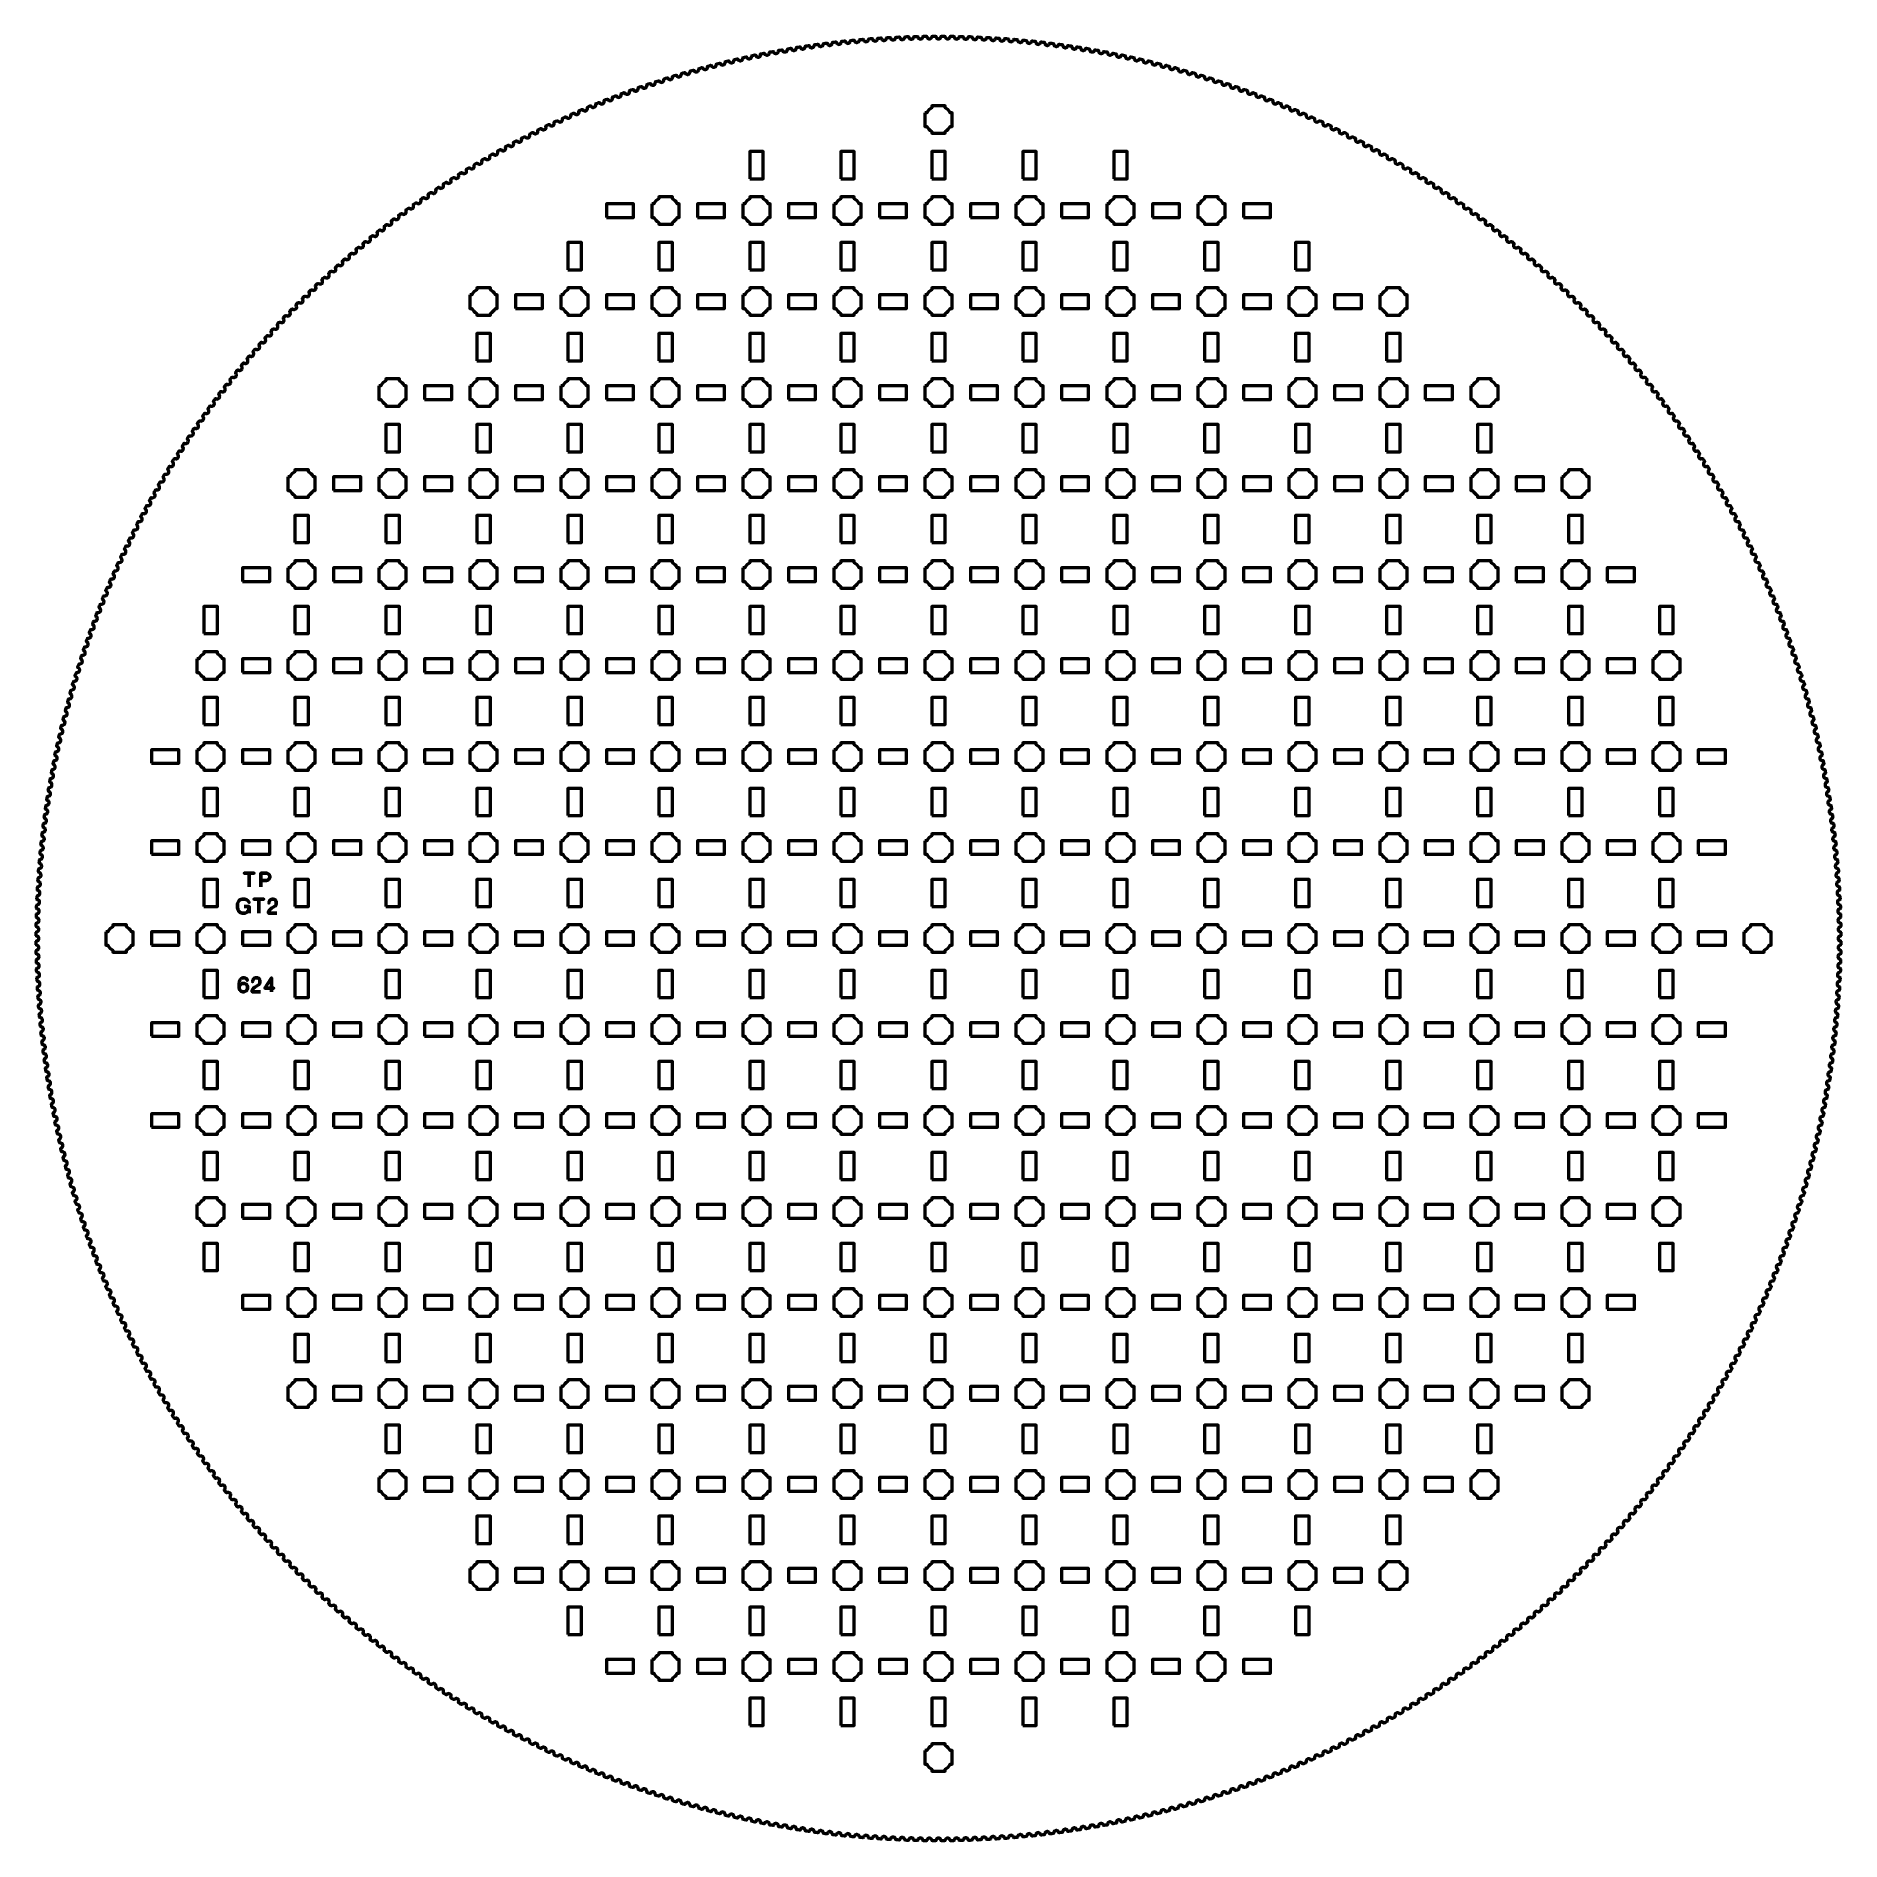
# Model space of a CAD drawing. Header units: centimetres. Extents: x -30.3 to 9.3, y -34.7 to 5.
import ezdxf

# ---------------------------------------------------------------- set-up
doc = ezdxf.new("R2010")
doc.units = ezdxf.units.CM
doc.header["$MEASUREMENT"] = 0
doc.layers.add('Layer 1', color=7, linetype='Continuous')

msp = doc.modelspace()

# ---------------------------------------------------------------- linework, layer by layer
at = {"layer": 'Layer 1', "lineweight": 53}
for points in [[(-14.65, 1.85), (-14.35, 1.85), (-14.35, 2.45), (-14.65, 2.45), (-14.65, 1.85)], [(-12.65, 1.85), (-12.35, 1.85), (-12.35, 2.45), (-12.65, 2.45), (-12.65, 1.85)], [(-10.65, 1.85), (-10.35, 1.85), (-10.35, 2.45), (-10.65, 2.45), (-10.65, 1.85)], [(-8.65, 1.85), (-8.35, 1.85), (-8.35, 2.45), (-8.65, 2.45), (-8.65, 1.85)], [(-6.65, 1.85), (-6.35, 1.85), (-6.35, 2.45), (-6.65, 2.45), (-6.65, 1.85)], [(-17.8, 1), (-17.2, 1), (-17.2, 1.3), (-17.8, 1.3), (-17.8, 1)], [(-15.8, 1), (-15.2, 1), (-15.2, 1.3), (-15.8, 1.3), (-15.8, 1)], [(-13.8, 1), (-13.2, 1), (-13.2, 1.3), (-13.8, 1.3), (-13.8, 1)], [(-11.8, 1), (-11.2, 1), (-11.2, 1.3), (-11.8, 1.3), (-11.8, 1)], [(-9.8, 1), (-9.2, 1), (-9.2, 1.3), (-9.8, 1.3), (-9.8, 1)], [(-7.8, 1), (-7.2, 1), (-7.2, 1.3), (-7.8, 1.3), (-7.8, 1)], [(-5.8, 1), (-5.2, 1), (-5.2, 1.3), (-5.8, 1.3), (-5.8, 1)], [(-3.8, 1), (-3.2, 1), (-3.2, 1.3), (-3.8, 1.3), (-3.8, 1)], [(-18.65, -0.15), (-18.35, -0.15), (-18.35, 0.45), (-18.65, 0.45), (-18.65, -0.15)], [(-16.65, -0.15), (-16.35, -0.15), (-16.35, 0.45), (-16.65, 0.45), (-16.65, -0.15)], [(-14.65, -0.15), (-14.35, -0.15), (-14.35, 0.45), (-14.65, 0.45), (-14.65, -0.15)], [(-12.65, -0.15), (-12.35, -0.15), (-12.35, 0.45), (-12.65, 0.45), (-12.65, -0.15)], [(-10.65, -0.15), (-10.35, -0.15), (-10.35, 0.45), (-10.65, 0.45), (-10.65, -0.15)], [(-8.65, -0.15), (-8.35, -0.15), (-8.35, 0.45), (-8.65, 0.45), (-8.65, -0.15)], [(-6.65, -0.15), (-6.35, -0.15), (-6.35, 0.45), (-6.65, 0.45), (-6.65, -0.15)], [(-4.65, -0.15), (-4.35, -0.15), (-4.35, 0.45), (-4.65, 0.45), (-4.65, -0.15)], [(-2.65, -0.15), (-2.35, -0.15), (-2.35, 0.45), (-2.65, 0.45), (-2.65, -0.15)], [(-19.8, -1), (-19.2, -1), (-19.2, -0.7), (-19.8, -0.7), (-19.8, -1)], [(-17.8, -1), (-17.2, -1), (-17.2, -0.7), (-17.8, -0.7), (-17.8, -1)], [(-15.8, -1), (-15.2, -1), (-15.2, -0.7), (-15.8, -0.7), (-15.8, -1)], [(-13.8, -1), (-13.2, -1), (-13.2, -0.7), (-13.8, -0.7), (-13.8, -1)], [(-11.8, -1), (-11.2, -1), (-11.2, -0.7), (-11.8, -0.7), (-11.8, -1)], [(-9.8, -1), (-9.2, -1), (-9.2, -0.7), (-9.8, -0.7), (-9.8, -1)], [(-7.8, -1), (-7.2, -1), (-7.2, -0.7), (-7.8, -0.7), (-7.8, -1)], [(-5.8, -1), (-5.2, -1), (-5.2, -0.7), (-5.8, -0.7), (-5.8, -1)], [(-3.8, -1), (-3.2, -1), (-3.2, -0.7), (-3.8, -0.7), (-3.8, -1)], [(-1.8, -1), (-1.2, -1), (-1.2, -0.7), (-1.8, -0.7), (-1.8, -1)], [(-20.65, -2.15), (-20.35, -2.15), (-20.35, -1.55), (-20.65, -1.55), (-20.65, -2.15)], [(-18.65, -2.15), (-18.35, -2.15), (-18.35, -1.55), (-18.65, -1.55), (-18.65, -2.15)], [(-16.65, -2.15), (-16.35, -2.15), (-16.35, -1.55), (-16.65, -1.55), (-16.65, -2.15)], [(-14.65, -2.15), (-14.35, -2.15), (-14.35, -1.55), (-14.65, -1.55), (-14.65, -2.15)], [(-12.65, -2.15), (-12.35, -2.15), (-12.35, -1.55), (-12.65, -1.55), (-12.65, -2.15)], [(-10.65, -2.15), (-10.35, -2.15), (-10.35, -1.55), (-10.65, -1.55), (-10.65, -2.15)], [(-8.65, -2.15), (-8.35, -2.15), (-8.35, -1.55), (-8.65, -1.55), (-8.65, -2.15)], [(-6.65, -2.15), (-6.35, -2.15), (-6.35, -1.55), (-6.65, -1.55), (-6.65, -2.15)], [(-4.65, -2.15), (-4.35, -2.15), (-4.35, -1.55), (-4.65, -1.55), (-4.65, -2.15)], [(-2.65, -2.15), (-2.35, -2.15), (-2.35, -1.55), (-2.65, -1.55), (-2.65, -2.15)], [(-0.65, -2.15), (-0.35, -2.15), (-0.35, -1.55), (-0.65, -1.55), (-0.65, -2.15)], [(-21.8, -3), (-21.2, -3), (-21.2, -2.7), (-21.8, -2.7), (-21.8, -3)], [(-19.8, -3), (-19.2, -3), (-19.2, -2.7), (-19.8, -2.7), (-19.8, -3)], [(-17.8, -3), (-17.2, -3), (-17.2, -2.7), (-17.8, -2.7), (-17.8, -3)], [(-15.8, -3), (-15.2, -3), (-15.2, -2.7), (-15.8, -2.7), (-15.8, -3)], [(-13.8, -3), (-13.2, -3), (-13.2, -2.7), (-13.8, -2.7), (-13.8, -3)], [(-11.8, -3), (-11.2, -3), (-11.2, -2.7), (-11.8, -2.7), (-11.8, -3)], [(-9.8, -3), (-9.2, -3), (-9.2, -2.7), (-9.8, -2.7), (-9.8, -3)], [(-7.8, -3), (-7.2, -3), (-7.2, -2.7), (-7.8, -2.7), (-7.8, -3)], [(-5.8, -3), (-5.2, -3), (-5.2, -2.7), (-5.8, -2.7), (-5.8, -3)], [(-3.8, -3), (-3.2, -3), (-3.2, -2.7), (-3.8, -2.7), (-3.8, -3)], [(-1.8, -3), (-1.2, -3), (-1.2, -2.7), (-1.8, -2.7), (-1.8, -3)], [(0.2, -3), (0.8, -3), (0.8, -2.7), (0.2, -2.7), (0.2, -3)], [(-22.65, -4.15), (-22.35, -4.15), (-22.35, -3.55), (-22.65, -3.55), (-22.65, -4.15)], [(-20.65, -4.15), (-20.35, -4.15), (-20.35, -3.55), (-20.65, -3.55), (-20.65, -4.15)], [(-18.65, -4.15), (-18.35, -4.15), (-18.35, -3.55), (-18.65, -3.55), (-18.65, -4.15)], [(-16.65, -4.15), (-16.35, -4.15), (-16.35, -3.55), (-16.65, -3.55), (-16.65, -4.15)], [(-14.65, -4.15), (-14.35, -4.15), (-14.35, -3.55), (-14.65, -3.55), (-14.65, -4.15)], [(-12.65, -4.15), (-12.35, -4.15), (-12.35, -3.55), (-12.65, -3.55), (-12.65, -4.15)], [(-10.65, -4.15), (-10.35, -4.15), (-10.35, -3.55), (-10.65, -3.55), (-10.65, -4.15)], [(-8.65, -4.15), (-8.35, -4.15), (-8.35, -3.55), (-8.65, -3.55), (-8.65, -4.15)], [(-6.65, -4.15), (-6.35, -4.15), (-6.35, -3.55), (-6.65, -3.55), (-6.65, -4.15)], [(-4.65, -4.15), (-4.35, -4.15), (-4.35, -3.55), (-4.65, -3.55), (-4.65, -4.15)], [(-2.65, -4.15), (-2.35, -4.15), (-2.35, -3.55), (-2.65, -3.55), (-2.65, -4.15)], [(-0.65, -4.15), (-0.35, -4.15), (-0.35, -3.55), (-0.65, -3.55), (-0.65, -4.15)], [(1.35, -4.15), (1.65, -4.15), (1.65, -3.55), (1.35, -3.55), (1.35, -4.15)], [(-23.8, -5), (-23.2, -5), (-23.2, -4.7), (-23.8, -4.7), (-23.8, -5)], [(-21.8, -5), (-21.2, -5), (-21.2, -4.7), (-21.8, -4.7), (-21.8, -5)], [(-19.8, -5), (-19.2, -5), (-19.2, -4.7), (-19.8, -4.7), (-19.8, -5)], [(-17.8, -5), (-17.2, -5), (-17.2, -4.7), (-17.8, -4.7), (-17.8, -5)], [(-15.8, -5), (-15.2, -5), (-15.2, -4.7), (-15.8, -4.7), (-15.8, -5)], [(-13.8, -5), (-13.2, -5), (-13.2, -4.7), (-13.8, -4.7), (-13.8, -5)], [(-11.8, -5), (-11.2, -5), (-11.2, -4.7), (-11.8, -4.7), (-11.8, -5)], [(-9.8, -5), (-9.2, -5), (-9.2, -4.7), (-9.8, -4.7), (-9.8, -5)], [(-7.8, -5), (-7.2, -5), (-7.2, -4.7), (-7.8, -4.7), (-7.8, -5)], [(-5.8, -5), (-5.2, -5), (-5.2, -4.7), (-5.8, -4.7), (-5.8, -5)], [(-3.8, -5), (-3.2, -5), (-3.2, -4.7), (-3.8, -4.7), (-3.8, -5)], [(-1.8, -5), (-1.2, -5), (-1.2, -4.7), (-1.8, -4.7), (-1.8, -5)], [(0.2, -5), (0.8, -5), (0.8, -4.7), (0.2, -4.7), (0.2, -5)], [(2.2, -5), (2.8, -5), (2.8, -4.7), (2.2, -4.7), (2.2, -5)], [(-24.65, -6.15), (-24.35, -6.15), (-24.35, -5.55), (-24.65, -5.55), (-24.65, -6.15)], [(-22.65, -6.15), (-22.35, -6.15), (-22.35, -5.55), (-22.65, -5.55), (-22.65, -6.15)], [(-20.65, -6.15), (-20.35, -6.15), (-20.35, -5.55), (-20.65, -5.55), (-20.65, -6.15)], [(-18.65, -6.15), (-18.35, -6.15), (-18.35, -5.55), (-18.65, -5.55), (-18.65, -6.15)], [(-16.65, -6.15), (-16.35, -6.15), (-16.35, -5.55), (-16.65, -5.55), (-16.65, -6.15)], [(-14.65, -6.15), (-14.35, -6.15), (-14.35, -5.55), (-14.65, -5.55), (-14.65, -6.15)], [(-12.65, -6.15), (-12.35, -6.15), (-12.35, -5.55), (-12.65, -5.55), (-12.65, -6.15)], [(-10.65, -6.15), (-10.35, -6.15), (-10.35, -5.55), (-10.65, -5.55), (-10.65, -6.15)], [(-8.65, -6.15), (-8.35, -6.15), (-8.35, -5.55), (-8.65, -5.55), (-8.65, -6.15)], [(-6.65, -6.15), (-6.35, -6.15), (-6.35, -5.55), (-6.65, -5.55), (-6.65, -6.15)], [(-4.65, -6.15), (-4.35, -6.15), (-4.35, -5.55), (-4.65, -5.55), (-4.65, -6.15)], [(-2.65, -6.15), (-2.35, -6.15), (-2.35, -5.55), (-2.65, -5.55), (-2.65, -6.15)], [(-0.65, -6.15), (-0.35, -6.15), (-0.35, -5.55), (-0.65, -5.55), (-0.65, -6.15)], [(1.35, -6.15), (1.65, -6.15), (1.65, -5.55), (1.35, -5.55), (1.35, -6.15)], [(3.35, -6.15), (3.65, -6.15), (3.65, -5.55), (3.35, -5.55), (3.35, -6.15)], [(-25.8, -7), (-25.2, -7), (-25.2, -6.7), (-25.8, -6.7), (-25.8, -7)], [(-23.8, -7), (-23.2, -7), (-23.2, -6.7), (-23.8, -6.7), (-23.8, -7)], [(-21.8, -7), (-21.2, -7), (-21.2, -6.7), (-21.8, -6.7), (-21.8, -7)], [(-19.8, -7), (-19.2, -7), (-19.2, -6.7), (-19.8, -6.7), (-19.8, -7)], [(-17.8, -7), (-17.2, -7), (-17.2, -6.7), (-17.8, -6.7), (-17.8, -7)], [(-15.8, -7), (-15.2, -7), (-15.2, -6.7), (-15.8, -6.7), (-15.8, -7)], [(-13.8, -7), (-13.2, -7), (-13.2, -6.7), (-13.8, -6.7), (-13.8, -7)], [(-11.8, -7), (-11.2, -7), (-11.2, -6.7), (-11.8, -6.7), (-11.8, -7)], [(-9.8, -7), (-9.2, -7), (-9.2, -6.7), (-9.8, -6.7), (-9.8, -7)], [(-7.8, -7), (-7.2, -7), (-7.2, -6.7), (-7.8, -6.7), (-7.8, -7)], [(-5.8, -7), (-5.2, -7), (-5.2, -6.7), (-5.8, -6.7), (-5.8, -7)], [(-3.8, -7), (-3.2, -7), (-3.2, -6.7), (-3.8, -6.7), (-3.8, -7)], [(-1.8, -7), (-1.2, -7), (-1.2, -6.7), (-1.8, -6.7), (-1.8, -7)], [(0.2, -7), (0.8, -7), (0.8, -6.7), (0.2, -6.7), (0.2, -7)], [(2.2, -7), (2.8, -7), (2.8, -6.7), (2.2, -6.7), (2.2, -7)], [(4.2, -7), (4.8, -7), (4.8, -6.7), (4.2, -6.7), (4.2, -7)], [(-26.65, -8.15), (-26.35, -8.15), (-26.35, -7.55), (-26.65, -7.55), (-26.65, -8.15)], [(-24.65, -8.15), (-24.35, -8.15), (-24.35, -7.55), (-24.65, -7.55), (-24.65, -8.15)], [(-22.65, -8.15), (-22.35, -8.15), (-22.35, -7.55), (-22.65, -7.55), (-22.65, -8.15)], [(-20.65, -8.15), (-20.35, -8.15), (-20.35, -7.55), (-20.65, -7.55), (-20.65, -8.15)], [(-18.65, -8.15), (-18.35, -8.15), (-18.35, -7.55), (-18.65, -7.55), (-18.65, -8.15)], [(-16.65, -8.15), (-16.35, -8.15), (-16.35, -7.55), (-16.65, -7.55), (-16.65, -8.15)], [(-14.65, -8.15), (-14.35, -8.15), (-14.35, -7.55), (-14.65, -7.55), (-14.65, -8.15)], [(-12.65, -8.15), (-12.35, -8.15), (-12.35, -7.55), (-12.65, -7.55), (-12.65, -8.15)], [(-10.65, -8.15), (-10.35, -8.15), (-10.35, -7.55), (-10.65, -7.55), (-10.65, -8.15)], [(-8.65, -8.15), (-8.35, -8.15), (-8.35, -7.55), (-8.65, -7.55), (-8.65, -8.15)], [(-6.65, -8.15), (-6.35, -8.15), (-6.35, -7.55), (-6.65, -7.55), (-6.65, -8.15)], [(-4.65, -8.15), (-4.35, -8.15), (-4.35, -7.55), (-4.65, -7.55), (-4.65, -8.15)], [(-2.65, -8.15), (-2.35, -8.15), (-2.35, -7.55), (-2.65, -7.55), (-2.65, -8.15)], [(-0.65, -8.15), (-0.35, -8.15), (-0.35, -7.55), (-0.65, -7.55), (-0.65, -8.15)], [(1.35, -8.15), (1.65, -8.15), (1.65, -7.55), (1.35, -7.55), (1.35, -8.15)], [(3.35, -8.15), (3.65, -8.15), (3.65, -7.55), (3.35, -7.55), (3.35, -8.15)], [(5.35, -8.15), (5.65, -8.15), (5.65, -7.55), (5.35, -7.55), (5.35, -8.15)], [(-25.8, -9), (-25.2, -9), (-25.2, -8.7), (-25.8, -8.7), (-25.8, -9)], [(-23.8, -9), (-23.2, -9), (-23.2, -8.7), (-23.8, -8.7), (-23.8, -9)], [(-21.8, -9), (-21.2, -9), (-21.2, -8.7), (-21.8, -8.7), (-21.8, -9)], [(-19.8, -9), (-19.2, -9), (-19.2, -8.7), (-19.8, -8.7), (-19.8, -9)], [(-17.8, -9), (-17.2, -9), (-17.2, -8.7), (-17.8, -8.7), (-17.8, -9)], [(-15.8, -9), (-15.2, -9), (-15.2, -8.7), (-15.8, -8.7), (-15.8, -9)], [(-13.8, -9), (-13.2, -9), (-13.2, -8.7), (-13.8, -8.7), (-13.8, -9)], [(-11.8, -9), (-11.2, -9), (-11.2, -8.7), (-11.8, -8.7), (-11.8, -9)], [(-9.8, -9), (-9.2, -9), (-9.2, -8.7), (-9.8, -8.7), (-9.8, -9)], [(-7.8, -9), (-7.2, -9), (-7.2, -8.7), (-7.8, -8.7), (-7.8, -9)], [(-5.8, -9), (-5.2, -9), (-5.2, -8.7), (-5.8, -8.7), (-5.8, -9)], [(-3.8, -9), (-3.2, -9), (-3.2, -8.7), (-3.8, -8.7), (-3.8, -9)], [(-1.8, -9), (-1.2, -9), (-1.2, -8.7), (-1.8, -8.7), (-1.8, -9)], [(0.2, -9), (0.8, -9), (0.8, -8.7), (0.2, -8.7), (0.2, -9)], [(2.2, -9), (2.8, -9), (2.8, -8.7), (2.2, -8.7), (2.2, -9)], [(4.2, -9), (4.8, -9), (4.8, -8.7), (4.2, -8.7), (4.2, -9)], [(-26.65, -10.15), (-26.35, -10.15), (-26.35, -9.55), (-26.65, -9.55), (-26.65, -10.15)], [(-24.65, -10.15), (-24.35, -10.15), (-24.35, -9.55), (-24.65, -9.55), (-24.65, -10.15)], [(-22.65, -10.15), (-22.35, -10.15), (-22.35, -9.55), (-22.65, -9.55), (-22.65, -10.15)], [(-20.65, -10.15), (-20.35, -10.15), (-20.35, -9.55), (-20.65, -9.55), (-20.65, -10.15)], [(-18.65, -10.15), (-18.35, -10.15), (-18.35, -9.55), (-18.65, -9.55), (-18.65, -10.15)], [(-16.65, -10.15), (-16.35, -10.15), (-16.35, -9.55), (-16.65, -9.55), (-16.65, -10.15)], [(-14.65, -10.15), (-14.35, -10.15), (-14.35, -9.55), (-14.65, -9.55), (-14.65, -10.15)], [(-12.65, -10.15), (-12.35, -10.15), (-12.35, -9.55), (-12.65, -9.55), (-12.65, -10.15)], [(-10.65, -10.15), (-10.35, -10.15), (-10.35, -9.55), (-10.65, -9.55), (-10.65, -10.15)], [(-8.65, -10.15), (-8.35, -10.15), (-8.35, -9.55), (-8.65, -9.55), (-8.65, -10.15)], [(-6.65, -10.15), (-6.35, -10.15), (-6.35, -9.55), (-6.65, -9.55), (-6.65, -10.15)], [(-4.65, -10.15), (-4.35, -10.15), (-4.35, -9.55), (-4.65, -9.55), (-4.65, -10.15)], [(-2.65, -10.15), (-2.35, -10.15), (-2.35, -9.55), (-2.65, -9.55), (-2.65, -10.15)], [(-0.65, -10.15), (-0.35, -10.15), (-0.35, -9.55), (-0.65, -9.55), (-0.65, -10.15)], [(1.35, -10.15), (1.65, -10.15), (1.65, -9.55), (1.35, -9.55), (1.35, -10.15)], [(3.35, -10.15), (3.65, -10.15), (3.65, -9.55), (3.35, -9.55), (3.35, -10.15)], [(5.35, -10.15), (5.65, -10.15), (5.65, -9.55), (5.35, -9.55), (5.35, -10.15)], [(-27.8, -11), (-27.2, -11), (-27.2, -10.7), (-27.8, -10.7), (-27.8, -11)], [(-25.8, -11), (-25.2, -11), (-25.2, -10.7), (-25.8, -10.7), (-25.8, -11)], [(-23.8, -11), (-23.2, -11), (-23.2, -10.7), (-23.8, -10.7), (-23.8, -11)], [(-21.8, -11), (-21.2, -11), (-21.2, -10.7), (-21.8, -10.7), (-21.8, -11)], [(-19.8, -11), (-19.2, -11), (-19.2, -10.7), (-19.8, -10.7), (-19.8, -11)], [(-17.8, -11), (-17.2, -11), (-17.2, -10.7), (-17.8, -10.7), (-17.8, -11)], [(-15.8, -11), (-15.2, -11), (-15.2, -10.7), (-15.8, -10.7), (-15.8, -11)], [(-13.8, -11), (-13.2, -11), (-13.2, -10.7), (-13.8, -10.7), (-13.8, -11)], [(-11.8, -11), (-11.2, -11), (-11.2, -10.7), (-11.8, -10.7), (-11.8, -11)], [(-9.8, -11), (-9.2, -11), (-9.2, -10.7), (-9.8, -10.7), (-9.8, -11)], [(-7.8, -11), (-7.2, -11), (-7.2, -10.7), (-7.8, -10.7), (-7.8, -11)], [(-5.8, -11), (-5.2, -11), (-5.2, -10.7), (-5.8, -10.7), (-5.8, -11)], [(-3.8, -11), (-3.2, -11), (-3.2, -10.7), (-3.8, -10.7), (-3.8, -11)], [(-1.8, -11), (-1.2, -11), (-1.2, -10.7), (-1.8, -10.7), (-1.8, -11)], [(0.2, -11), (0.8, -11), (0.8, -10.7), (0.2, -10.7), (0.2, -11)], [(2.2, -11), (2.8, -11), (2.8, -10.7), (2.2, -10.7), (2.2, -11)], [(4.2, -11), (4.8, -11), (4.8, -10.7), (4.2, -10.7), (4.2, -11)], [(6.2, -11), (6.8, -11), (6.8, -10.7), (6.2, -10.7), (6.2, -11)], [(-26.65, -12.15), (-26.35, -12.15), (-26.35, -11.55), (-26.65, -11.55), (-26.65, -12.15)], [(-24.65, -12.15), (-24.35, -12.15), (-24.35, -11.55), (-24.65, -11.55), (-24.65, -12.15)], [(-22.65, -12.15), (-22.35, -12.15), (-22.35, -11.55), (-22.65, -11.55), (-22.65, -12.15)], [(-20.65, -12.15), (-20.35, -12.15), (-20.35, -11.55), (-20.65, -11.55), (-20.65, -12.15)], [(-18.65, -12.15), (-18.35, -12.15), (-18.35, -11.55), (-18.65, -11.55), (-18.65, -12.15)], [(-16.65, -12.15), (-16.35, -12.15), (-16.35, -11.55), (-16.65, -11.55), (-16.65, -12.15)], [(-14.65, -12.15), (-14.35, -12.15), (-14.35, -11.55), (-14.65, -11.55), (-14.65, -12.15)], [(-12.65, -12.15), (-12.35, -12.15), (-12.35, -11.55), (-12.65, -11.55), (-12.65, -12.15)], [(-10.65, -12.15), (-10.35, -12.15), (-10.35, -11.55), (-10.65, -11.55), (-10.65, -12.15)], [(-8.65, -12.15), (-8.35, -12.15), (-8.35, -11.55), (-8.65, -11.55), (-8.65, -12.15)], [(-6.65, -12.15), (-6.35, -12.15), (-6.35, -11.55), (-6.65, -11.55), (-6.65, -12.15)], [(-4.65, -12.15), (-4.35, -12.15), (-4.35, -11.55), (-4.65, -11.55), (-4.65, -12.15)], [(-2.65, -12.15), (-2.35, -12.15), (-2.35, -11.55), (-2.65, -11.55), (-2.65, -12.15)], [(-0.65, -12.15), (-0.35, -12.15), (-0.35, -11.55), (-0.65, -11.55), (-0.65, -12.15)], [(1.35, -12.15), (1.65, -12.15), (1.65, -11.55), (1.35, -11.55), (1.35, -12.15)], [(3.35, -12.15), (3.65, -12.15), (3.65, -11.55), (3.35, -11.55), (3.35, -12.15)], [(5.35, -12.15), (5.65, -12.15), (5.65, -11.55), (5.35, -11.55), (5.35, -12.15)], [(-27.8, -13), (-27.2, -13), (-27.2, -12.7), (-27.8, -12.7), (-27.8, -13)], [(-25.8, -13), (-25.2, -13), (-25.2, -12.7), (-25.8, -12.7), (-25.8, -13)], [(-23.8, -13), (-23.2, -13), (-23.2, -12.7), (-23.8, -12.7), (-23.8, -13)], [(-21.8, -13), (-21.2, -13), (-21.2, -12.7), (-21.8, -12.7), (-21.8, -13)], [(-19.8, -13), (-19.2, -13), (-19.2, -12.7), (-19.8, -12.7), (-19.8, -13)], [(-17.8, -13), (-17.2, -13), (-17.2, -12.7), (-17.8, -12.7), (-17.8, -13)], [(-15.8, -13), (-15.2, -13), (-15.2, -12.7), (-15.8, -12.7), (-15.8, -13)], [(-13.8, -13), (-13.2, -13), (-13.2, -12.7), (-13.8, -12.7), (-13.8, -13)], [(-11.8, -13), (-11.2, -13), (-11.2, -12.7), (-11.8, -12.7), (-11.8, -13)], [(-9.8, -13), (-9.2, -13), (-9.2, -12.7), (-9.8, -12.7), (-9.8, -13)], [(-7.8, -13), (-7.2, -13), (-7.2, -12.7), (-7.8, -12.7), (-7.8, -13)], [(-5.8, -13), (-5.2, -13), (-5.2, -12.7), (-5.8, -12.7), (-5.8, -13)], [(-3.8, -13), (-3.2, -13), (-3.2, -12.7), (-3.8, -12.7), (-3.8, -13)], [(-1.8, -13), (-1.2, -13), (-1.2, -12.7), (-1.8, -12.7), (-1.8, -13)], [(0.2, -13), (0.8, -13), (0.8, -12.7), (0.2, -12.7), (0.2, -13)], [(2.2, -13), (2.8, -13), (2.8, -12.7), (2.2, -12.7), (2.2, -13)], [(4.2, -13), (4.8, -13), (4.8, -12.7), (4.2, -12.7), (4.2, -13)], [(6.2, -13), (6.8, -13), (6.8, -12.7), (6.2, -12.7), (6.2, -13)], [(-26.65, -14.15), (-26.35, -14.15), (-26.35, -13.55), (-26.65, -13.55), (-26.65, -14.15)], [(-24.65, -14.15), (-24.35, -14.15), (-24.35, -13.55), (-24.65, -13.55), (-24.65, -14.15)], [(-22.65, -14.15), (-22.35, -14.15), (-22.35, -13.55), (-22.65, -13.55), (-22.65, -14.15)], [(-20.65, -14.15), (-20.35, -14.15), (-20.35, -13.55), (-20.65, -13.55), (-20.65, -14.15)], [(-18.65, -14.15), (-18.35, -14.15), (-18.35, -13.55), (-18.65, -13.55), (-18.65, -14.15)], [(-16.65, -14.15), (-16.35, -14.15), (-16.35, -13.55), (-16.65, -13.55), (-16.65, -14.15)], [(-14.65, -14.15), (-14.35, -14.15), (-14.35, -13.55), (-14.65, -13.55), (-14.65, -14.15)], [(-12.65, -14.15), (-12.35, -14.15), (-12.35, -13.55), (-12.65, -13.55), (-12.65, -14.15)], [(-10.65, -14.15), (-10.35, -14.15), (-10.35, -13.55), (-10.65, -13.55), (-10.65, -14.15)], [(-8.65, -14.15), (-8.35, -14.15), (-8.35, -13.55), (-8.65, -13.55), (-8.65, -14.15)], [(-6.65, -14.15), (-6.35, -14.15), (-6.35, -13.55), (-6.65, -13.55), (-6.65, -14.15)], [(-4.65, -14.15), (-4.35, -14.15), (-4.35, -13.55), (-4.65, -13.55), (-4.65, -14.15)], [(-2.65, -14.15), (-2.35, -14.15), (-2.35, -13.55), (-2.65, -13.55), (-2.65, -14.15)], [(-0.65, -14.15), (-0.35, -14.15), (-0.35, -13.55), (-0.65, -13.55), (-0.65, -14.15)], [(1.35, -14.15), (1.65, -14.15), (1.65, -13.55), (1.35, -13.55), (1.35, -14.15)], [(3.35, -14.15), (3.65, -14.15), (3.65, -13.55), (3.35, -13.55), (3.35, -14.15)], [(5.35, -14.15), (5.65, -14.15), (5.65, -13.55), (5.35, -13.55), (5.35, -14.15)], [(-27.8, -15), (-27.2, -15), (-27.2, -14.7), (-27.8, -14.7), (-27.8, -15)], [(-25.8, -15), (-25.2, -15), (-25.2, -14.7), (-25.8, -14.7), (-25.8, -15)], [(-23.8, -15), (-23.2, -15), (-23.2, -14.7), (-23.8, -14.7), (-23.8, -15)], [(-21.8, -15), (-21.2, -15), (-21.2, -14.7), (-21.8, -14.7), (-21.8, -15)], [(-19.8, -15), (-19.2, -15), (-19.2, -14.7), (-19.8, -14.7), (-19.8, -15)], [(-17.8, -15), (-17.2, -15), (-17.2, -14.7), (-17.8, -14.7), (-17.8, -15)], [(-15.8, -15), (-15.2, -15), (-15.2, -14.7), (-15.8, -14.7), (-15.8, -15)], [(-13.8, -15), (-13.2, -15), (-13.2, -14.7), (-13.8, -14.7), (-13.8, -15)], [(-11.8, -15), (-11.2, -15), (-11.2, -14.7), (-11.8, -14.7), (-11.8, -15)], [(-9.8, -15), (-9.2, -15), (-9.2, -14.7), (-9.8, -14.7), (-9.8, -15)], [(-7.8, -15), (-7.2, -15), (-7.2, -14.7), (-7.8, -14.7), (-7.8, -15)], [(-5.8, -15), (-5.2, -15), (-5.2, -14.7), (-5.8, -14.7), (-5.8, -15)], [(-3.8, -15), (-3.2, -15), (-3.2, -14.7), (-3.8, -14.7), (-3.8, -15)], [(-1.8, -15), (-1.2, -15), (-1.2, -14.7), (-1.8, -14.7), (-1.8, -15)], [(0.2, -15), (0.8, -15), (0.8, -14.7), (0.2, -14.7), (0.2, -15)], [(2.2, -15), (2.8, -15), (2.8, -14.7), (2.2, -14.7), (2.2, -15)], [(4.2, -15), (4.8, -15), (4.8, -14.7), (4.2, -14.7), (4.2, -15)], [(6.2, -15), (6.8, -15), (6.8, -14.7), (6.2, -14.7), (6.2, -15)], [(-26.65, -16.15), (-26.35, -16.15), (-26.35, -15.55), (-26.65, -15.55), (-26.65, -16.15)], [(-24.65, -16.15), (-24.35, -16.15), (-24.35, -15.55), (-24.65, -15.55), (-24.65, -16.15)], [(-22.65, -16.15), (-22.35, -16.15), (-22.35, -15.55), (-22.65, -15.55), (-22.65, -16.15)], [(-20.65, -16.15), (-20.35, -16.15), (-20.35, -15.55), (-20.65, -15.55), (-20.65, -16.15)], [(-18.65, -16.15), (-18.35, -16.15), (-18.35, -15.55), (-18.65, -15.55), (-18.65, -16.15)], [(-16.65, -16.15), (-16.35, -16.15), (-16.35, -15.55), (-16.65, -15.55), (-16.65, -16.15)], [(-14.65, -16.15), (-14.35, -16.15), (-14.35, -15.55), (-14.65, -15.55), (-14.65, -16.15)], [(-12.65, -16.15), (-12.35, -16.15), (-12.35, -15.55), (-12.65, -15.55), (-12.65, -16.15)], [(-10.65, -16.15), (-10.35, -16.15), (-10.35, -15.55), (-10.65, -15.55), (-10.65, -16.15)], [(-8.65, -16.15), (-8.35, -16.15), (-8.35, -15.55), (-8.65, -15.55), (-8.65, -16.15)], [(-6.65, -16.15), (-6.35, -16.15), (-6.35, -15.55), (-6.65, -15.55), (-6.65, -16.15)], [(-4.65, -16.15), (-4.35, -16.15), (-4.35, -15.55), (-4.65, -15.55), (-4.65, -16.15)], [(-2.65, -16.15), (-2.35, -16.15), (-2.35, -15.55), (-2.65, -15.55), (-2.65, -16.15)], [(-0.65, -16.15), (-0.35, -16.15), (-0.35, -15.55), (-0.65, -15.55), (-0.65, -16.15)], [(1.35, -16.15), (1.65, -16.15), (1.65, -15.55), (1.35, -15.55), (1.35, -16.15)], [(3.35, -16.15), (3.65, -16.15), (3.65, -15.55), (3.35, -15.55), (3.35, -16.15)], [(5.35, -16.15), (5.65, -16.15), (5.65, -15.55), (5.35, -15.55), (5.35, -16.15)], [(-27.8, -17), (-27.2, -17), (-27.2, -16.7), (-27.8, -16.7), (-27.8, -17)], [(-25.8, -17), (-25.2, -17), (-25.2, -16.7), (-25.8, -16.7), (-25.8, -17)], [(-23.8, -17), (-23.2, -17), (-23.2, -16.7), (-23.8, -16.7), (-23.8, -17)], [(-21.8, -17), (-21.2, -17), (-21.2, -16.7), (-21.8, -16.7), (-21.8, -17)], [(-19.8, -17), (-19.2, -17), (-19.2, -16.7), (-19.8, -16.7), (-19.8, -17)], [(-17.8, -17), (-17.2, -17), (-17.2, -16.7), (-17.8, -16.7), (-17.8, -17)], [(-15.8, -17), (-15.2, -17), (-15.2, -16.7), (-15.8, -16.7), (-15.8, -17)], [(-13.8, -17), (-13.2, -17), (-13.2, -16.7), (-13.8, -16.7), (-13.8, -17)], [(-11.8, -17), (-11.2, -17), (-11.2, -16.7), (-11.8, -16.7), (-11.8, -17)], [(-9.8, -17), (-9.2, -17), (-9.2, -16.7), (-9.8, -16.7), (-9.8, -17)], [(-7.8, -17), (-7.2, -17), (-7.2, -16.7), (-7.8, -16.7), (-7.8, -17)], [(-5.8, -17), (-5.2, -17), (-5.2, -16.7), (-5.8, -16.7), (-5.8, -17)], [(-3.8, -17), (-3.2, -17), (-3.2, -16.7), (-3.8, -16.7), (-3.8, -17)], [(-1.8, -17), (-1.2, -17), (-1.2, -16.7), (-1.8, -16.7), (-1.8, -17)], [(0.2, -17), (0.8, -17), (0.8, -16.7), (0.2, -16.7), (0.2, -17)], [(2.2, -17), (2.8, -17), (2.8, -16.7), (2.2, -16.7), (2.2, -17)], [(4.2, -17), (4.8, -17), (4.8, -16.7), (4.2, -16.7), (4.2, -17)], [(6.2, -17), (6.8, -17), (6.8, -16.7), (6.2, -16.7), (6.2, -17)], [(-26.65, -18.15), (-26.35, -18.15), (-26.35, -17.55), (-26.65, -17.55), (-26.65, -18.15)], [(-24.65, -18.15), (-24.35, -18.15), (-24.35, -17.55), (-24.65, -17.55), (-24.65, -18.15)], [(-22.65, -18.15), (-22.35, -18.15), (-22.35, -17.55), (-22.65, -17.55), (-22.65, -18.15)], [(-20.65, -18.15), (-20.35, -18.15), (-20.35, -17.55), (-20.65, -17.55), (-20.65, -18.15)], [(-18.65, -18.15), (-18.35, -18.15), (-18.35, -17.55), (-18.65, -17.55), (-18.65, -18.15)], [(-16.65, -18.15), (-16.35, -18.15), (-16.35, -17.55), (-16.65, -17.55), (-16.65, -18.15)], [(-14.65, -18.15), (-14.35, -18.15), (-14.35, -17.55), (-14.65, -17.55), (-14.65, -18.15)], [(-12.65, -18.15), (-12.35, -18.15), (-12.35, -17.55), (-12.65, -17.55), (-12.65, -18.15)], [(-10.65, -18.15), (-10.35, -18.15), (-10.35, -17.55), (-10.65, -17.55), (-10.65, -18.15)], [(-8.65, -18.15), (-8.35, -18.15), (-8.35, -17.55), (-8.65, -17.55), (-8.65, -18.15)], [(-6.65, -18.15), (-6.35, -18.15), (-6.35, -17.55), (-6.65, -17.55), (-6.65, -18.15)], [(-4.65, -18.15), (-4.35, -18.15), (-4.35, -17.55), (-4.65, -17.55), (-4.65, -18.15)], [(-2.65, -18.15), (-2.35, -18.15), (-2.35, -17.55), (-2.65, -17.55), (-2.65, -18.15)], [(-0.65, -18.15), (-0.35, -18.15), (-0.35, -17.55), (-0.65, -17.55), (-0.65, -18.15)], [(1.35, -18.15), (1.65, -18.15), (1.65, -17.55), (1.35, -17.55), (1.35, -18.15)], [(3.35, -18.15), (3.65, -18.15), (3.65, -17.55), (3.35, -17.55), (3.35, -18.15)], [(5.35, -18.15), (5.65, -18.15), (5.65, -17.55), (5.35, -17.55), (5.35, -18.15)], [(-27.8, -19), (-27.2, -19), (-27.2, -18.7), (-27.8, -18.7), (-27.8, -19)], [(-25.8, -19), (-25.2, -19), (-25.2, -18.7), (-25.8, -18.7), (-25.8, -19)], [(-23.8, -19), (-23.2, -19), (-23.2, -18.7), (-23.8, -18.7), (-23.8, -19)], [(-21.8, -19), (-21.2, -19), (-21.2, -18.7), (-21.8, -18.7), (-21.8, -19)], [(-19.8, -19), (-19.2, -19), (-19.2, -18.7), (-19.8, -18.7), (-19.8, -19)], [(-17.8, -19), (-17.2, -19), (-17.2, -18.7), (-17.8, -18.7), (-17.8, -19)], [(-15.8, -19), (-15.2, -19), (-15.2, -18.7), (-15.8, -18.7), (-15.8, -19)], [(-13.8, -19), (-13.2, -19), (-13.2, -18.7), (-13.8, -18.7), (-13.8, -19)], [(-11.8, -19), (-11.2, -19), (-11.2, -18.7), (-11.8, -18.7), (-11.8, -19)], [(-9.8, -19), (-9.2, -19), (-9.2, -18.7), (-9.8, -18.7), (-9.8, -19)], [(-7.8, -19), (-7.2, -19), (-7.2, -18.7), (-7.8, -18.7), (-7.8, -19)], [(-5.8, -19), (-5.2, -19), (-5.2, -18.7), (-5.8, -18.7), (-5.8, -19)], [(-3.8, -19), (-3.2, -19), (-3.2, -18.7), (-3.8, -18.7), (-3.8, -19)], [(-1.8, -19), (-1.2, -19), (-1.2, -18.7), (-1.8, -18.7), (-1.8, -19)], [(0.2, -19), (0.8, -19), (0.8, -18.7), (0.2, -18.7), (0.2, -19)], [(2.2, -19), (2.8, -19), (2.8, -18.7), (2.2, -18.7), (2.2, -19)], [(4.2, -19), (4.8, -19), (4.8, -18.7), (4.2, -18.7), (4.2, -19)], [(6.2, -19), (6.8, -19), (6.8, -18.7), (6.2, -18.7), (6.2, -19)], [(-26.65, -20.15), (-26.35, -20.15), (-26.35, -19.55), (-26.65, -19.55), (-26.65, -20.15)], [(-24.65, -20.15), (-24.35, -20.15), (-24.35, -19.55), (-24.65, -19.55), (-24.65, -20.15)], [(-22.65, -20.15), (-22.35, -20.15), (-22.35, -19.55), (-22.65, -19.55), (-22.65, -20.15)], [(-20.65, -20.15), (-20.35, -20.15), (-20.35, -19.55), (-20.65, -19.55), (-20.65, -20.15)], [(-18.65, -20.15), (-18.35, -20.15), (-18.35, -19.55), (-18.65, -19.55), (-18.65, -20.15)], [(-16.65, -20.15), (-16.35, -20.15), (-16.35, -19.55), (-16.65, -19.55), (-16.65, -20.15)], [(-14.65, -20.15), (-14.35, -20.15), (-14.35, -19.55), (-14.65, -19.55), (-14.65, -20.15)], [(-12.65, -20.15), (-12.35, -20.15), (-12.35, -19.55), (-12.65, -19.55), (-12.65, -20.15)], [(-10.65, -20.15), (-10.35, -20.15), (-10.35, -19.55), (-10.65, -19.55), (-10.65, -20.15)], [(-8.65, -20.15), (-8.35, -20.15), (-8.35, -19.55), (-8.65, -19.55), (-8.65, -20.15)], [(-6.65, -20.15), (-6.35, -20.15), (-6.35, -19.55), (-6.65, -19.55), (-6.65, -20.15)], [(-4.65, -20.15), (-4.35, -20.15), (-4.35, -19.55), (-4.65, -19.55), (-4.65, -20.15)], [(-2.65, -20.15), (-2.35, -20.15), (-2.35, -19.55), (-2.65, -19.55), (-2.65, -20.15)], [(-0.65, -20.15), (-0.35, -20.15), (-0.35, -19.55), (-0.65, -19.55), (-0.65, -20.15)], [(1.35, -20.15), (1.65, -20.15), (1.65, -19.55), (1.35, -19.55), (1.35, -20.15)], [(3.35, -20.15), (3.65, -20.15), (3.65, -19.55), (3.35, -19.55), (3.35, -20.15)], [(5.35, -20.15), (5.65, -20.15), (5.65, -19.55), (5.35, -19.55), (5.35, -20.15)], [(-25.8, -21), (-25.2, -21), (-25.2, -20.7), (-25.8, -20.7), (-25.8, -21)], [(-23.8, -21), (-23.2, -21), (-23.2, -20.7), (-23.8, -20.7), (-23.8, -21)], [(-21.8, -21), (-21.2, -21), (-21.2, -20.7), (-21.8, -20.7), (-21.8, -21)], [(-19.8, -21), (-19.2, -21), (-19.2, -20.7), (-19.8, -20.7), (-19.8, -21)], [(-17.8, -21), (-17.2, -21), (-17.2, -20.7), (-17.8, -20.7), (-17.8, -21)], [(-15.8, -21), (-15.2, -21), (-15.2, -20.7), (-15.8, -20.7), (-15.8, -21)], [(-13.8, -21), (-13.2, -21), (-13.2, -20.7), (-13.8, -20.7), (-13.8, -21)], [(-11.8, -21), (-11.2, -21), (-11.2, -20.7), (-11.8, -20.7), (-11.8, -21)], [(-9.8, -21), (-9.2, -21), (-9.2, -20.7), (-9.8, -20.7), (-9.8, -21)], [(-7.8, -21), (-7.2, -21), (-7.2, -20.7), (-7.8, -20.7), (-7.8, -21)], [(-5.8, -21), (-5.2, -21), (-5.2, -20.7), (-5.8, -20.7), (-5.8, -21)], [(-3.8, -21), (-3.2, -21), (-3.2, -20.7), (-3.8, -20.7), (-3.8, -21)], [(-1.8, -21), (-1.2, -21), (-1.2, -20.7), (-1.8, -20.7), (-1.8, -21)], [(0.2, -21), (0.8, -21), (0.8, -20.7), (0.2, -20.7), (0.2, -21)], [(2.2, -21), (2.8, -21), (2.8, -20.7), (2.2, -20.7), (2.2, -21)], [(4.2, -21), (4.8, -21), (4.8, -20.7), (4.2, -20.7), (4.2, -21)], [(-26.65, -22.15), (-26.35, -22.15), (-26.35, -21.55), (-26.65, -21.55), (-26.65, -22.15)], [(-24.65, -22.15), (-24.35, -22.15), (-24.35, -21.55), (-24.65, -21.55), (-24.65, -22.15)], [(-22.65, -22.15), (-22.35, -22.15), (-22.35, -21.55), (-22.65, -21.55), (-22.65, -22.15)], [(-20.65, -22.15), (-20.35, -22.15), (-20.35, -21.55), (-20.65, -21.55), (-20.65, -22.15)], [(-18.65, -22.15), (-18.35, -22.15), (-18.35, -21.55), (-18.65, -21.55), (-18.65, -22.15)], [(-16.65, -22.15), (-16.35, -22.15), (-16.35, -21.55), (-16.65, -21.55), (-16.65, -22.15)], [(-14.65, -22.15), (-14.35, -22.15), (-14.35, -21.55), (-14.65, -21.55), (-14.65, -22.15)], [(-12.65, -22.15), (-12.35, -22.15), (-12.35, -21.55), (-12.65, -21.55), (-12.65, -22.15)], [(-10.65, -22.15), (-10.35, -22.15), (-10.35, -21.55), (-10.65, -21.55), (-10.65, -22.15)], [(-8.65, -22.15), (-8.35, -22.15), (-8.35, -21.55), (-8.65, -21.55), (-8.65, -22.15)], [(-6.65, -22.15), (-6.35, -22.15), (-6.35, -21.55), (-6.65, -21.55), (-6.65, -22.15)], [(-4.65, -22.15), (-4.35, -22.15), (-4.35, -21.55), (-4.65, -21.55), (-4.65, -22.15)], [(-2.65, -22.15), (-2.35, -22.15), (-2.35, -21.55), (-2.65, -21.55), (-2.65, -22.15)], [(-0.65, -22.15), (-0.35, -22.15), (-0.35, -21.55), (-0.65, -21.55), (-0.65, -22.15)], [(1.35, -22.15), (1.65, -22.15), (1.65, -21.55), (1.35, -21.55), (1.35, -22.15)], [(3.35, -22.15), (3.65, -22.15), (3.65, -21.55), (3.35, -21.55), (3.35, -22.15)], [(5.35, -22.15), (5.65, -22.15), (5.65, -21.55), (5.35, -21.55), (5.35, -22.15)], [(-25.8, -23), (-25.2, -23), (-25.2, -22.7), (-25.8, -22.7), (-25.8, -23)], [(-23.8, -23), (-23.2, -23), (-23.2, -22.7), (-23.8, -22.7), (-23.8, -23)], [(-21.8, -23), (-21.2, -23), (-21.2, -22.7), (-21.8, -22.7), (-21.8, -23)], [(-19.8, -23), (-19.2, -23), (-19.2, -22.7), (-19.8, -22.7), (-19.8, -23)], [(-17.8, -23), (-17.2, -23), (-17.2, -22.7), (-17.8, -22.7), (-17.8, -23)], [(-15.8, -23), (-15.2, -23), (-15.2, -22.7), (-15.8, -22.7), (-15.8, -23)], [(-13.8, -23), (-13.2, -23), (-13.2, -22.7), (-13.8, -22.7), (-13.8, -23)], [(-11.8, -23), (-11.2, -23), (-11.2, -22.7), (-11.8, -22.7), (-11.8, -23)], [(-9.8, -23), (-9.2, -23), (-9.2, -22.7), (-9.8, -22.7), (-9.8, -23)], [(-7.8, -23), (-7.2, -23), (-7.2, -22.7), (-7.8, -22.7), (-7.8, -23)], [(-5.8, -23), (-5.2, -23), (-5.2, -22.7), (-5.8, -22.7), (-5.8, -23)], [(-3.8, -23), (-3.2, -23), (-3.2, -22.7), (-3.8, -22.7), (-3.8, -23)], [(-1.8, -23), (-1.2, -23), (-1.2, -22.7), (-1.8, -22.7), (-1.8, -23)], [(0.2, -23), (0.8, -23), (0.8, -22.7), (0.2, -22.7), (0.2, -23)], [(2.2, -23), (2.8, -23), (2.8, -22.7), (2.2, -22.7), (2.2, -23)], [(4.2, -23), (4.8, -23), (4.8, -22.7), (4.2, -22.7), (4.2, -23)], [(-24.65, -24.15), (-24.35, -24.15), (-24.35, -23.55), (-24.65, -23.55), (-24.65, -24.15)], [(-22.65, -24.15), (-22.35, -24.15), (-22.35, -23.55), (-22.65, -23.55), (-22.65, -24.15)], [(-20.65, -24.15), (-20.35, -24.15), (-20.35, -23.55), (-20.65, -23.55), (-20.65, -24.15)], [(-18.65, -24.15), (-18.35, -24.15), (-18.35, -23.55), (-18.65, -23.55), (-18.65, -24.15)], [(-16.65, -24.15), (-16.35, -24.15), (-16.35, -23.55), (-16.65, -23.55), (-16.65, -24.15)], [(-14.65, -24.15), (-14.35, -24.15), (-14.35, -23.55), (-14.65, -23.55), (-14.65, -24.15)], [(-12.65, -24.15), (-12.35, -24.15), (-12.35, -23.55), (-12.65, -23.55), (-12.65, -24.15)], [(-10.65, -24.15), (-10.35, -24.15), (-10.35, -23.55), (-10.65, -23.55), (-10.65, -24.15)], [(-8.65, -24.15), (-8.35, -24.15), (-8.35, -23.55), (-8.65, -23.55), (-8.65, -24.15)], [(-6.65, -24.15), (-6.35, -24.15), (-6.35, -23.55), (-6.65, -23.55), (-6.65, -24.15)], [(-4.65, -24.15), (-4.35, -24.15), (-4.35, -23.55), (-4.65, -23.55), (-4.65, -24.15)], [(-2.65, -24.15), (-2.35, -24.15), (-2.35, -23.55), (-2.65, -23.55), (-2.65, -24.15)], [(-0.65, -24.15), (-0.35, -24.15), (-0.35, -23.55), (-0.65, -23.55), (-0.65, -24.15)], [(1.35, -24.15), (1.65, -24.15), (1.65, -23.55), (1.35, -23.55), (1.35, -24.15)], [(3.35, -24.15), (3.65, -24.15), (3.65, -23.55), (3.35, -23.55), (3.35, -24.15)], [(-23.8, -25), (-23.2, -25), (-23.2, -24.7), (-23.8, -24.7), (-23.8, -25)], [(-21.8, -25), (-21.2, -25), (-21.2, -24.7), (-21.8, -24.7), (-21.8, -25)], [(-19.8, -25), (-19.2, -25), (-19.2, -24.7), (-19.8, -24.7), (-19.8, -25)], [(-17.8, -25), (-17.2, -25), (-17.2, -24.7), (-17.8, -24.7), (-17.8, -25)], [(-15.8, -25), (-15.2, -25), (-15.2, -24.7), (-15.8, -24.7), (-15.8, -25)], [(-13.8, -25), (-13.2, -25), (-13.2, -24.7), (-13.8, -24.7), (-13.8, -25)], [(-11.8, -25), (-11.2, -25), (-11.2, -24.7), (-11.8, -24.7), (-11.8, -25)], [(-9.8, -25), (-9.2, -25), (-9.2, -24.7), (-9.8, -24.7), (-9.8, -25)], [(-7.8, -25), (-7.2, -25), (-7.2, -24.7), (-7.8, -24.7), (-7.8, -25)], [(-5.8, -25), (-5.2, -25), (-5.2, -24.7), (-5.8, -24.7), (-5.8, -25)], [(-3.8, -25), (-3.2, -25), (-3.2, -24.7), (-3.8, -24.7), (-3.8, -25)], [(-1.8, -25), (-1.2, -25), (-1.2, -24.7), (-1.8, -24.7), (-1.8, -25)], [(0.2, -25), (0.8, -25), (0.8, -24.7), (0.2, -24.7), (0.2, -25)], [(2.2, -25), (2.8, -25), (2.8, -24.7), (2.2, -24.7), (2.2, -25)], [(-22.65, -26.15), (-22.35, -26.15), (-22.35, -25.55), (-22.65, -25.55), (-22.65, -26.15)], [(-20.65, -26.15), (-20.35, -26.15), (-20.35, -25.55), (-20.65, -25.55), (-20.65, -26.15)], [(-18.65, -26.15), (-18.35, -26.15), (-18.35, -25.55), (-18.65, -25.55), (-18.65, -26.15)], [(-16.65, -26.15), (-16.35, -26.15), (-16.35, -25.55), (-16.65, -25.55), (-16.65, -26.15)], [(-14.65, -26.15), (-14.35, -26.15), (-14.35, -25.55), (-14.65, -25.55), (-14.65, -26.15)], [(-12.65, -26.15), (-12.35, -26.15), (-12.35, -25.55), (-12.65, -25.55), (-12.65, -26.15)], [(-10.65, -26.15), (-10.35, -26.15), (-10.35, -25.55), (-10.65, -25.55), (-10.65, -26.15)], [(-8.65, -26.15), (-8.35, -26.15), (-8.35, -25.55), (-8.65, -25.55), (-8.65, -26.15)], [(-6.65, -26.15), (-6.35, -26.15), (-6.35, -25.55), (-6.65, -25.55), (-6.65, -26.15)], [(-4.65, -26.15), (-4.35, -26.15), (-4.35, -25.55), (-4.65, -25.55), (-4.65, -26.15)], [(-2.65, -26.15), (-2.35, -26.15), (-2.35, -25.55), (-2.65, -25.55), (-2.65, -26.15)], [(-0.65, -26.15), (-0.35, -26.15), (-0.35, -25.55), (-0.65, -25.55), (-0.65, -26.15)], [(1.35, -26.15), (1.65, -26.15), (1.65, -25.55), (1.35, -25.55), (1.35, -26.15)], [(-21.8, -27), (-21.2, -27), (-21.2, -26.7), (-21.8, -26.7), (-21.8, -27)], [(-19.8, -27), (-19.2, -27), (-19.2, -26.7), (-19.8, -26.7), (-19.8, -27)], [(-17.8, -27), (-17.2, -27), (-17.2, -26.7), (-17.8, -26.7), (-17.8, -27)], [(-15.8, -27), (-15.2, -27), (-15.2, -26.7), (-15.8, -26.7), (-15.8, -27)], [(-13.8, -27), (-13.2, -27), (-13.2, -26.7), (-13.8, -26.7), (-13.8, -27)], [(-11.8, -27), (-11.2, -27), (-11.2, -26.7), (-11.8, -26.7), (-11.8, -27)], [(-9.8, -27), (-9.2, -27), (-9.2, -26.7), (-9.8, -26.7), (-9.8, -27)], [(-7.8, -27), (-7.2, -27), (-7.2, -26.7), (-7.8, -26.7), (-7.8, -27)], [(-5.8, -27), (-5.2, -27), (-5.2, -26.7), (-5.8, -26.7), (-5.8, -27)], [(-3.8, -27), (-3.2, -27), (-3.2, -26.7), (-3.8, -26.7), (-3.8, -27)], [(-1.8, -27), (-1.2, -27), (-1.2, -26.7), (-1.8, -26.7), (-1.8, -27)], [(0.2, -27), (0.8, -27), (0.8, -26.7), (0.2, -26.7), (0.2, -27)], [(-20.65, -28.15), (-20.35, -28.15), (-20.35, -27.55), (-20.65, -27.55), (-20.65, -28.15)], [(-18.65, -28.15), (-18.35, -28.15), (-18.35, -27.55), (-18.65, -27.55), (-18.65, -28.15)], [(-16.65, -28.15), (-16.35, -28.15), (-16.35, -27.55), (-16.65, -27.55), (-16.65, -28.15)], [(-14.65, -28.15), (-14.35, -28.15), (-14.35, -27.55), (-14.65, -27.55), (-14.65, -28.15)], [(-12.65, -28.15), (-12.35, -28.15), (-12.35, -27.55), (-12.65, -27.55), (-12.65, -28.15)], [(-10.65, -28.15), (-10.35, -28.15), (-10.35, -27.55), (-10.65, -27.55), (-10.65, -28.15)], [(-8.65, -28.15), (-8.35, -28.15), (-8.35, -27.55), (-8.65, -27.55), (-8.65, -28.15)], [(-6.65, -28.15), (-6.35, -28.15), (-6.35, -27.55), (-6.65, -27.55), (-6.65, -28.15)], [(-4.65, -28.15), (-4.35, -28.15), (-4.35, -27.55), (-4.65, -27.55), (-4.65, -28.15)], [(-2.65, -28.15), (-2.35, -28.15), (-2.35, -27.55), (-2.65, -27.55), (-2.65, -28.15)], [(-0.65, -28.15), (-0.35, -28.15), (-0.35, -27.55), (-0.65, -27.55), (-0.65, -28.15)], [(-19.8, -29), (-19.2, -29), (-19.2, -28.7), (-19.8, -28.7), (-19.8, -29)], [(-17.8, -29), (-17.2, -29), (-17.2, -28.7), (-17.8, -28.7), (-17.8, -29)], [(-15.8, -29), (-15.2, -29), (-15.2, -28.7), (-15.8, -28.7), (-15.8, -29)], [(-13.8, -29), (-13.2, -29), (-13.2, -28.7), (-13.8, -28.7), (-13.8, -29)], [(-11.8, -29), (-11.2, -29), (-11.2, -28.7), (-11.8, -28.7), (-11.8, -29)], [(-9.8, -29), (-9.2, -29), (-9.2, -28.7), (-9.8, -28.7), (-9.8, -29)], [(-7.8, -29), (-7.2, -29), (-7.2, -28.7), (-7.8, -28.7), (-7.8, -29)], [(-5.8, -29), (-5.2, -29), (-5.2, -28.7), (-5.8, -28.7), (-5.8, -29)], [(-3.8, -29), (-3.2, -29), (-3.2, -28.7), (-3.8, -28.7), (-3.8, -29)], [(-1.8, -29), (-1.2, -29), (-1.2, -28.7), (-1.8, -28.7), (-1.8, -29)], [(-18.65, -30.15), (-18.35, -30.15), (-18.35, -29.55), (-18.65, -29.55), (-18.65, -30.15)], [(-16.65, -30.15), (-16.35, -30.15), (-16.35, -29.55), (-16.65, -29.55), (-16.65, -30.15)], [(-14.65, -30.15), (-14.35, -30.15), (-14.35, -29.55), (-14.65, -29.55), (-14.65, -30.15)], [(-12.65, -30.15), (-12.35, -30.15), (-12.35, -29.55), (-12.65, -29.55), (-12.65, -30.15)], [(-10.65, -30.15), (-10.35, -30.15), (-10.35, -29.55), (-10.65, -29.55), (-10.65, -30.15)], [(-8.65, -30.15), (-8.35, -30.15), (-8.35, -29.55), (-8.65, -29.55), (-8.65, -30.15)], [(-6.65, -30.15), (-6.35, -30.15), (-6.35, -29.55), (-6.65, -29.55), (-6.65, -30.15)], [(-4.65, -30.15), (-4.35, -30.15), (-4.35, -29.55), (-4.65, -29.55), (-4.65, -30.15)], [(-2.65, -30.15), (-2.35, -30.15), (-2.35, -29.55), (-2.65, -29.55), (-2.65, -30.15)], [(-17.8, -31), (-17.2, -31), (-17.2, -30.7), (-17.8, -30.7), (-17.8, -31)], [(-15.8, -31), (-15.2, -31), (-15.2, -30.7), (-15.8, -30.7), (-15.8, -31)], [(-13.8, -31), (-13.2, -31), (-13.2, -30.7), (-13.8, -30.7), (-13.8, -31)], [(-11.8, -31), (-11.2, -31), (-11.2, -30.7), (-11.8, -30.7), (-11.8, -31)], [(-9.8, -31), (-9.2, -31), (-9.2, -30.7), (-9.8, -30.7), (-9.8, -31)], [(-7.8, -31), (-7.2, -31), (-7.2, -30.7), (-7.8, -30.7), (-7.8, -31)], [(-5.8, -31), (-5.2, -31), (-5.2, -30.7), (-5.8, -30.7), (-5.8, -31)], [(-3.8, -31), (-3.2, -31), (-3.2, -30.7), (-3.8, -30.7), (-3.8, -31)], [(-14.65, -32.15), (-14.35, -32.15), (-14.35, -31.55), (-14.65, -31.55), (-14.65, -32.15)], [(-12.65, -32.15), (-12.35, -32.15), (-12.35, -31.55), (-12.65, -31.55), (-12.65, -32.15)], [(-10.65, -32.15), (-10.35, -32.15), (-10.35, -31.55), (-10.65, -31.55), (-10.65, -32.15)], [(-8.65, -32.15), (-8.35, -32.15), (-8.35, -31.55), (-8.65, -31.55), (-8.65, -32.15)], [(-6.65, -32.15), (-6.35, -32.15), (-6.35, -31.55), (-6.65, -31.55), (-6.65, -32.15)]]:
    msp.add_lwpolyline(points, close=True, dxfattribs=at)
for points, knots in [([(-17.76504, -33.28964), (-17.75144, -33.26746), (-17.72313, -33.25735), (-17.6977, -33.26729), (-17.6977, -33.26729), (-17.67227, -33.27723), (-17.65832, -33.30386), (-17.66338, -33.32937), (-17.66338, -33.32937), (-17.66338, -33.3292), (-17.66344, -33.32939), (-17.66351, -33.32957), (-17.66351, -33.32957), (-17.66614, -33.33713), (-17.66233, -33.34551), (-17.6548, -33.34845), (-17.6548, -33.34845), (-17.6548, -33.34845), (-17.62667, -33.35948), (-17.62667, -33.35948), (-17.62667, -33.35948), (-17.62667, -33.35948), (-17.6264, -33.35958), (-17.6264, -33.35958), (-17.6264, -33.35958), (-17.6264, -33.35958), (-17.59818, -33.37025), (-17.59818, -33.37025), (-17.59818, -33.37025), (-17.59044, -33.37319), (-17.58177, -33.36929), (-17.57901, -33.36186), (-17.57901, -33.36186), (-17.56562, -33.33954), (-17.53742, -33.32915), (-17.51189, -33.33883), (-17.51189, -33.33883), (-17.48636, -33.34851), (-17.47214, -33.375), (-17.47695, -33.40056), (-17.47695, -33.40056), (-17.47695, -33.40039), (-17.47701, -33.40058), (-17.47708, -33.40076), (-17.47708, -33.40076), (-17.47962, -33.40835), (-17.47574, -33.41669), (-17.46818, -33.41956), (-17.46818, -33.41956), (-17.46818, -33.41956), (-17.43994, -33.4303), (-17.43994, -33.4303), (-17.43994, -33.4303), (-17.43994, -33.4303), (-17.43967, -33.4304), (-17.43967, -33.4304), (-17.43967, -33.4304), (-17.43967, -33.4304), (-17.41134, -33.44079), (-17.41134, -33.44079), (-17.41134, -33.44079), (-17.40357, -33.44365), (-17.39494, -33.43966), (-17.39225, -33.4322), (-17.39225, -33.4322), (-17.37909, -33.40975), (-17.35099, -33.39907), (-17.32537, -33.4085), (-17.32537, -33.4085), (-17.29975, -33.41792), (-17.28526, -33.44426), (-17.28981, -33.46987), (-17.28981, -33.46987), (-17.28981, -33.4697), (-17.28987, -33.46989), (-17.28994, -33.47007), (-17.28994, -33.47007), (-17.29241, -33.47769), (-17.28844, -33.48599), (-17.28084, -33.48878), (-17.28084, -33.48878), (-17.28084, -33.48878), (-17.2525, -33.49924), (-17.2525, -33.49924), (-17.2525, -33.49924), (-17.2525, -33.49924), (-17.25223, -33.49934), (-17.25223, -33.49934), (-17.25223, -33.49934), (-17.25223, -33.49934), (-17.2238, -33.50944), (-17.2238, -33.50944), (-17.2238, -33.50944), (-17.216, -33.51222), (-17.20741, -33.50814), (-17.2048, -33.50065), (-17.2048, -33.50065), (-17.19187, -33.47808), (-17.16387, -33.46712), (-17.13816, -33.47628), (-17.13816, -33.47628), (-17.11244, -33.48545), (-17.09769, -33.51164), (-17.10198, -33.5373), (-17.10198, -33.5373), (-17.10198, -33.53713), (-17.10204, -33.53732), (-17.10211, -33.5375), (-17.10211, -33.5375), (-17.1045, -33.54514), (-17.10045, -33.5534), (-17.09283, -33.55611), (-17.09283, -33.55611), (-17.09283, -33.55611), (-17.06438, -33.56628), (-17.06438, -33.56628), (-17.06438, -33.56628), (-17.06438, -33.56628), (-17.06411, -33.56638), (-17.06411, -33.56638), (-17.06411, -33.56638), (-17.06411, -33.56638), (-17.03557, -33.57619), (-17.03557, -33.57619), (-17.03557, -33.57619), (-17.02775, -33.57889), (-17.0192, -33.57473), (-17.01666, -33.56722), (-17.01666, -33.56722), (-17.00396, -33.54451), (-16.97608, -33.53327), (-16.95027, -33.54218), (-16.95027, -33.54218), (-16.92447, -33.55108), (-16.90945, -33.57713), (-16.91348, -33.60283), (-16.91348, -33.60283), (-16.91349, -33.60265), (-16.91354, -33.60285), (-16.91361, -33.60303), (-16.91361, -33.60303), (-16.91592, -33.61069), (-16.91179, -33.61891), (-16.90414, -33.62155), (-16.90414, -33.62155), (-16.90414, -33.62155), (-16.87559, -33.63143), (-16.87559, -33.63143), (-16.87559, -33.63143), (-16.87559, -33.63143), (-16.87532, -33.63152), (-16.87532, -33.63152), (-16.87532, -33.63152), (-16.87532, -33.63152), (-16.84669, -33.64105), (-16.84669, -33.64105), (-16.84669, -33.64105), (-16.83883, -33.64367), (-16.83033, -33.63943), (-16.82787, -33.63189), (-16.82787, -33.63189), (-16.81539, -33.60905), (-16.78763, -33.59753), (-16.76173, -33.60618), (-16.76173, -33.60618), (-16.73584, -33.61482), (-16.72056, -33.64071), (-16.72434, -33.66645), (-16.72434, -33.66645), (-16.72434, -33.66628), (-16.7244, -33.66647), (-16.72446, -33.66665), (-16.72446, -33.66665), (-16.72669, -33.67434), (-16.72248, -33.68252), (-16.7148, -33.68508), (-16.7148, -33.68508), (-16.7148, -33.68508), (-16.68616, -33.69468), (-16.68616, -33.69468), (-16.68616, -33.69468), (-16.68616, -33.69468), (-16.68588, -33.69477), (-16.68588, -33.69477), (-16.68588, -33.69477), (-16.68588, -33.69477), (-16.65716, -33.704), (-16.65716, -33.704), (-16.65716, -33.704), (-16.64928, -33.70655), (-16.64082, -33.70221), (-16.63843, -33.69465), (-16.63843, -33.69465), (-16.62619, -33.67169), (-16.59854, -33.65989), (-16.57256, -33.66828), (-16.57256, -33.66828), (-16.54658, -33.67666), (-16.53104, -33.7024), (-16.53456, -33.72817), (-16.53456, -33.72817), (-16.53456, -33.728), (-16.53462, -33.72819), (-16.53467, -33.72837), (-16.53467, -33.72837), (-16.53684, -33.73608), (-16.53254, -33.74422), (-16.52484, -33.7467), (-16.52484, -33.7467), (-16.52484, -33.7467), (-16.49609, -33.75601), (-16.49609, -33.75601), (-16.49609, -33.75601), (-16.49609, -33.75601), (-16.49582, -33.7561), (-16.49582, -33.7561), (-16.49582, -33.7561), (-16.49582, -33.7561), (-16.467, -33.76504), (-16.467, -33.76504), (-16.467, -33.76504), (-16.4591, -33.76751), (-16.45068, -33.76309), (-16.44837, -33.7555), (-16.44837, -33.7555), (-16.43636, -33.73242), (-16.40883, -33.72035), (-16.38277, -33.72847), (-16.38277, -33.72847), (-16.3567, -33.73659), (-16.34091, -33.76217), (-16.34417, -33.78798), (-16.34417, -33.78798), (-16.34417, -33.78781), (-16.34422, -33.788), (-16.34428, -33.78818), (-16.34428, -33.78818), (-16.34637, -33.79591), (-16.34198, -33.804), (-16.33426, -33.80641), (-16.33426, -33.80641), (-16.33426, -33.80641), (-16.30542, -33.81543), (-16.30542, -33.81543), (-16.30542, -33.81543), (-16.30542, -33.81543), (-16.30515, -33.81551), (-16.30515, -33.81551), (-16.30515, -33.81551), (-16.30515, -33.81551), (-16.27625, -33.82417), (-16.27625, -33.82417), (-16.27625, -33.82417), (-16.26832, -33.82655), (-16.25995, -33.82205), (-16.25771, -33.81444), (-16.25771, -33.81444), (-16.24593, -33.79124), (-16.21853, -33.77889), (-16.19238, -33.78674), (-16.19238, -33.78674), (-16.16624, -33.7946), (-16.15019, -33.82002), (-16.15318, -33.84586), (-16.15318, -33.84586), (-16.15319, -33.84569), (-16.15324, -33.84589), (-16.1533, -33.84607), (-16.1533, -33.84607), (-16.1553, -33.85382), (-16.15084, -33.86186), (-16.14309, -33.86419), (-16.14309, -33.86419), (-16.14309, -33.86419), (-16.11417, -33.87292), (-16.11417, -33.87292), (-16.11417, -33.87292), (-16.11417, -33.87292), (-16.11389, -33.873), (-16.11389, -33.873), (-16.11389, -33.873), (-16.11389, -33.873), (-16.0849, -33.88137), (-16.0849, -33.88137), (-16.0849, -33.88137), (-16.07695, -33.88367), (-16.06862, -33.87908), (-16.06647, -33.87145), (-16.06647, -33.87145), (-16.05492, -33.84813), (-16.02764, -33.83551), (-16.00142, -33.8431), (-16.00142, -33.8431), (-15.9752, -33.8507), (-15.95889, -33.87595), (-15.96163, -33.90182), (-15.96163, -33.90182), (-15.96164, -33.90165), (-15.96168, -33.90185), (-15.96174, -33.90203), (-15.96174, -33.90203), (-15.96367, -33.9098), (-15.95912, -33.9178), (-15.95135, -33.92005), (-15.95135, -33.92005), (-15.95135, -33.92005), (-15.92234, -33.92848), (-15.92234, -33.92848), (-15.92234, -33.92848), (-15.92234, -33.92848), (-15.92206, -33.92856), (-15.92206, -33.92856), (-15.92206, -33.92856), (-15.92206, -33.92856), (-15.89299, -33.93664), (-15.89299, -33.93664), (-15.89299, -33.93664), (-15.88501, -33.93886), (-15.87674, -33.93419), (-15.87466, -33.92654), (-15.87466, -33.92654), (-15.86335, -33.9031), (-15.8362, -33.8902), (-15.8099, -33.89753), (-15.8099, -33.89753), (-15.7836, -33.90486), (-15.76704, -33.92995), (-15.76951, -33.95585), (-15.76951, -33.95585), (-15.76953, -33.95568), (-15.76957, -33.95587), (-15.76962, -33.95606), (-15.76962, -33.95606), (-15.77147, -33.96385), (-15.76685, -33.9718), (-15.75906, -33.97397), (-15.75906, -33.97397), (-15.75906, -33.97397), (-15.72996, -33.98212), (-15.72996, -33.98212), (-15.72996, -33.98212), (-15.72996, -33.98212), (-15.72969, -33.98219), (-15.72969, -33.98219), (-15.72969, -33.98219), (-15.72969, -33.98219), (-15.70053, -33.98997), (-15.70053, -33.98997), (-15.70053, -33.98997), (-15.69254, -33.99211), (-15.6843, -33.98736), (-15.6823, -33.97969), (-15.6823, -33.97969), (-15.67123, -33.95614), (-15.64421, -33.94297), (-15.61784, -33.95003), (-15.61784, -33.95003), (-15.59147, -33.9571), (-15.57466, -33.98202), (-15.57687, -34.00794), (-15.57687, -34.00794), (-15.57689, -34.00777), (-15.57693, -34.00796), (-15.57698, -34.00815), (-15.57698, -34.00815), (-15.57875, -34.01596), (-15.57405, -34.02386), (-15.56623, -34.02596), (-15.56623, -34.02596), (-15.56623, -34.02596), (-15.53706, -34.03381), (-15.53706, -34.03381), (-15.53706, -34.03381), (-15.53706, -34.03381), (-15.53678, -34.03388), (-15.53678, -34.03388), (-15.53678, -34.03388), (-15.53678, -34.03388), (-15.50755, -34.04136), (-15.50755, -34.04136), (-15.50755, -34.04136), (-15.49953, -34.04343), (-15.49135, -34.03859), (-15.48942, -34.0309), (-15.48942, -34.0309), (-15.47859, -34.00724), (-15.4517, -33.9938), (-15.42526, -34.0006), (-15.42526, -34.0006), (-15.39882, -34.0074), (-15.38176, -34.03215), (-15.38371, -34.05809), (-15.38371, -34.05809), (-15.38373, -34.05792), (-15.38377, -34.05811), (-15.38382, -34.0583), (-15.38382, -34.0583), (-15.38551, -34.06612), (-15.38073, -34.07398), (-15.37289, -34.076), (-15.37289, -34.076), (-15.37289, -34.076), (-15.34364, -34.08355), (-15.34364, -34.08355), (-15.34364, -34.08355), (-15.34364, -34.08355), (-15.34336, -34.08362), (-15.34336, -34.08362), (-15.34336, -34.08362), (-15.34336, -34.08362), (-15.31406, -34.09081), (-15.31406, -34.09081), (-15.31406, -34.09081), (-15.30602, -34.09279), (-15.29788, -34.08788), (-15.29603, -34.08017), (-15.29603, -34.08017), (-15.28544, -34.0564), (-15.25869, -34.04268), (-15.23218, -34.04922), (-15.23218, -34.04922), (-15.20568, -34.05575), (-15.18836, -34.08033), (-15.19006, -34.10629), (-15.19006, -34.10629), (-15.19008, -34.10612), (-15.19011, -34.10631), (-15.19016, -34.1065), (-15.19016, -34.1065), (-15.19177, -34.11434), (-15.18691, -34.12215), (-15.17906, -34.12409), (-15.17906, -34.12409), (-15.17906, -34.12409), (-15.14973, -34.13135), (-15.14973, -34.13135), (-15.14973, -34.13135), (-15.14973, -34.13135), (-15.14945, -34.13142), (-15.14945, -34.13142), (-15.14945, -34.13142), (-15.14945, -34.13142), (-15.12008, -34.13831), (-15.12008, -34.13831), (-15.12008, -34.13831), (-15.11202, -34.14021), (-15.10393, -34.13521), (-15.10216, -34.12748), (-15.10216, -34.12748), (-15.09181, -34.10361), (-15.0652, -34.08963), (-15.03863, -34.09589), (-15.03863, -34.09589), (-15.01205, -34.10216), (-14.9945, -34.12656), (-14.99593, -34.15254), (-14.99593, -34.15254), (-14.99595, -34.15237), (-14.99598, -34.15256), (-14.99603, -34.15275), (-14.99603, -34.15275), (-14.99756, -34.16061), (-14.99262, -34.16837), (-14.98475, -34.17022), (-14.98475, -34.17022), (-14.98475, -34.17022), (-14.95535, -34.17719), (-14.95535, -34.17719), (-14.95535, -34.17719), (-14.95535, -34.17719), (-14.95507, -34.17725), (-14.95507, -34.17725), (-14.95507, -34.17725), (-14.95507, -34.17725), (-14.92563, -34.18385), (-14.92563, -34.18385), (-14.92563, -34.18385), (-14.91755, -34.18567), (-14.90952, -34.18059), (-14.90782, -34.17284), (-14.90782, -34.17284), (-14.89771, -34.14887), (-14.87124, -34.13462), (-14.84461, -34.14062), (-14.84461, -34.14062), (-14.81797, -34.14661), (-14.80017, -34.17084), (-14.80134, -34.19683), (-14.80134, -34.19683), (-14.80136, -34.19666), (-14.8014, -34.19685), (-14.80144, -34.19704), (-14.80144, -34.19704), (-14.80289, -34.20491), (-14.79788, -34.21262), (-14.78998, -34.2144), (-14.78998, -34.2144), (-14.78998, -34.2144), (-14.76052, -34.22107), (-14.76052, -34.22107), (-14.76052, -34.22107), (-14.76052, -34.22107), (-14.76024, -34.22113), (-14.76024, -34.22113), (-14.76024, -34.22113), (-14.76024, -34.22113), (-14.73073, -34.22743), (-14.73073, -34.22743), (-14.73073, -34.22743), (-14.72263, -34.22917), (-14.71465, -34.22401), (-14.71304, -34.21625), (-14.71304, -34.21625), (-14.70316, -34.19217), (-14.67684, -34.17765), (-14.65015, -34.18338), (-14.65015, -34.18338), (-14.62346, -34.18911), (-14.60541, -34.21316), (-14.60632, -34.23916), (-14.60632, -34.23916), (-14.60634, -34.23899), (-14.60638, -34.23918), (-14.60642, -34.23937), (-14.60642, -34.23937), (-14.60779, -34.24726), (-14.6027, -34.25492), (-14.59479, -34.25662), (-14.59479, -34.25662), (-14.59479, -34.25662), (-14.56525, -34.26299), (-14.56525, -34.26299), (-14.56525, -34.26299), (-14.56525, -34.26299), (-14.56497, -34.26305), (-14.56497, -34.26305), (-14.56497, -34.26305), (-14.56497, -34.26305), (-14.5354, -34.26905), (-14.5354, -34.26905), (-14.5354, -34.26905), (-14.52729, -34.27071), (-14.51936, -34.26547), (-14.51782, -34.25769), (-14.51782, -34.25769), (-14.50819, -34.23351), (-14.48202, -34.21873), (-14.45527, -34.22419), (-14.45527, -34.22419), (-14.42852, -34.22965), (-14.41024, -34.25351), (-14.41088, -34.27952), (-14.41088, -34.27952), (-14.41091, -34.27935), (-14.41094, -34.27955), (-14.41098, -34.27974), (-14.41098, -34.27974), (-14.41227, -34.28764), (-14.4071, -34.29524), (-14.39917, -34.29686), (-14.39917, -34.29686), (-14.39917, -34.29686), (-14.36958, -34.30294), (-14.36958, -34.30294), (-14.36958, -34.30294), (-14.36958, -34.30294), (-14.36929, -34.30299), (-14.36929, -34.30299), (-14.36929, -34.30299), (-14.36929, -34.30299), (-14.33967, -34.3087), (-14.33967, -34.3087), (-14.33967, -34.3087), (-14.33154, -34.31027), (-14.32366, -34.30495), (-14.3222, -34.29716), (-14.3222, -34.29716), (-14.31282, -34.27289), (-14.28679, -34.25785), (-14.25999, -34.26304), (-14.25999, -34.26304), (-14.23319, -34.26823), (-14.21466, -34.2919), (-14.21504, -34.31791), (-14.21504, -34.31791), (-14.21507, -34.31775), (-14.2151, -34.31794), (-14.21514, -34.31813), (-14.21514, -34.31813), (-14.21635, -34.32604), (-14.21111, -34.3336), (-14.20316, -34.33514), (-14.20316, -34.33514), (-14.20316, -34.33514), (-14.17351, -34.34091), (-14.17351, -34.34091), (-14.17351, -34.34091), (-14.17351, -34.34091), (-14.17323, -34.34097), (-14.17323, -34.34097), (-14.17323, -34.34097), (-14.17323, -34.34097), (-14.14354, -34.34637), (-14.14354, -34.34637), (-14.14354, -34.34637), (-14.1354, -34.34787), (-14.12758, -34.34247), (-14.1262, -34.33466), (-14.1262, -34.33466), (-14.11705, -34.3103), (-14.09118, -34.29499), (-14.06433, -34.29991), (-14.06433, -34.29991), (-14.03748, -34.30483), (-14.01871, -34.32832), (-14.01883, -34.35433), (-14.01883, -34.35433), (-14.01886, -34.35417), (-14.01889, -34.35436), (-14.01892, -34.35455), (-14.01892, -34.35455), (-14.02006, -34.36248), (-14.01474, -34.36998), (-14.00678, -34.37144), (-14.00678, -34.37144), (-14.00678, -34.37144), (-13.97707, -34.37691), (-13.97707, -34.37691), (-13.97707, -34.37691), (-13.97707, -34.37691), (-13.97678, -34.37696), (-13.97678, -34.37696), (-13.97678, -34.37696), (-13.97678, -34.37696), (-13.94705, -34.38207), (-13.94705, -34.38207), (-13.94705, -34.38207), (-13.93889, -34.38348), (-13.93112, -34.37801), (-13.92982, -34.37018), (-13.92982, -34.37018), (-13.92092, -34.34573), (-13.89521, -34.33016), (-13.86831, -34.33481), (-13.86831, -34.33481), (-13.84141, -34.33947), (-13.82241, -34.36276), (-13.82227, -34.38878), (-13.82227, -34.38878), (-13.8223, -34.38861), (-13.82232, -34.38881), (-13.82235, -34.38899), (-13.82235, -34.38899), (-13.82341, -34.39693), (-13.81801, -34.40438), (-13.81004, -34.40576), (-13.81004, -34.40576), (-13.81004, -34.40576), (-13.78027, -34.41093), (-13.78027, -34.41093), (-13.78027, -34.41093), (-13.78027, -34.41093), (-13.77999, -34.41098), (-13.77999, -34.41098), (-13.77999, -34.41098), (-13.77999, -34.41098), (-13.7502, -34.41579), (-13.7502, -34.41579), (-13.7502, -34.41579), (-13.74203, -34.41712), (-13.73432, -34.41156), (-13.7331, -34.40373), (-13.7331, -34.40373), (-13.72445, -34.37919), (-13.69889, -34.36336), (-13.67194, -34.36774), (-13.67194, -34.36774), (-13.645, -34.37212), (-13.62576, -34.39523), (-13.62536, -34.42124), (-13.62536, -34.42124), (-13.62539, -34.42107), (-13.62542, -34.42127), (-13.62545, -34.42146), (-13.62545, -34.42146), (-13.62642, -34.4294), (-13.62095, -34.4368), (-13.61296, -34.43809), (-13.61296, -34.43809), (-13.61296, -34.43809), (-13.58315, -34.44297), (-13.58315, -34.44297), (-13.58315, -34.44297), (-13.58315, -34.44297), (-13.58286, -34.44302), (-13.58286, -34.44302), (-13.58286, -34.44302), (-13.58286, -34.44302), (-13.55303, -34.44753), (-13.55303, -34.44753), (-13.55303, -34.44753), (-13.54484, -34.44877), (-13.53719, -34.44314), (-13.53605, -34.43529), (-13.53605, -34.43529), (-13.52764, -34.41067), (-13.50225, -34.39458), (-13.47526, -34.39869), (-13.47526, -34.39869), (-13.44827, -34.4028), (-13.4288, -34.42571), (-13.42814, -34.45171), (-13.42814, -34.45171), (-13.42817, -34.45155), (-13.42819, -34.45175), (-13.42822, -34.45193), (-13.42822, -34.45193), (-13.42912, -34.45989), (-13.42357, -34.46723), (-13.41557, -34.46845), (-13.41557, -34.46845), (-13.41557, -34.46845), (-13.38571, -34.47302), (-13.38571, -34.47302), (-13.38571, -34.47302), (-13.38571, -34.47302), (-13.38542, -34.47306), (-13.38542, -34.47306), (-13.38542, -34.47306), (-13.38542, -34.47306), (-13.35555, -34.47727), (-13.35555, -34.47727), (-13.35555, -34.47727), (-13.34735, -34.47844), (-13.33975, -34.47273), (-13.33869, -34.46487), (-13.33869, -34.46487), (-13.33053, -34.44016), (-13.3053, -34.42382), (-13.27827, -34.42766), (-13.27827, -34.42766), (-13.25124, -34.43149), (-13.23155, -34.45421), (-13.23062, -34.4802), (-13.23062, -34.4802), (-13.23066, -34.48004), (-13.23067, -34.48024), (-13.2307, -34.48043), (-13.2307, -34.48043), (-13.23152, -34.48839), (-13.2259, -34.49567), (-13.21789, -34.49681), (-13.21789, -34.49681), (-13.21789, -34.49681), (-13.18798, -34.50108), (-13.18798, -34.50108), (-13.18798, -34.50108), (-13.18798, -34.50108), (-13.18769, -34.50112), (-13.18769, -34.50112), (-13.18769, -34.50112), (-13.18769, -34.50112), (-13.15777, -34.50503), (-13.15777, -34.50503), (-13.15777, -34.50503), (-13.14957, -34.50611), (-13.14203, -34.50033), (-13.14104, -34.49246), (-13.14104, -34.49246), (-13.13314, -34.46767), (-13.10807, -34.45108), (-13.081, -34.45464), (-13.081, -34.45464), (-13.05393, -34.4582), (-13.03401, -34.48072), (-13.03282, -34.5067), (-13.03282, -34.5067), (-13.03286, -34.50654), (-13.03288, -34.50674), (-13.0329, -34.50693), (-13.0329, -34.50693), (-13.03364, -34.5149), (-13.02794, -34.52212), (-13.01992, -34.52318), (-13.01992, -34.52318), (-13.01992, -34.52318), (-12.98997, -34.52715), (-12.98997, -34.52715), (-12.98997, -34.52715), (-12.98997, -34.52715), (-12.98969, -34.52719), (-12.98969, -34.52719), (-12.98969, -34.52719), (-12.98969, -34.52719), (-12.95973, -34.5308), (-12.95973, -34.5308), (-12.95973, -34.5308), (-12.95151, -34.53179), (-12.94403, -34.52593), (-12.94313, -34.51805), (-12.94313, -34.51805), (-12.93547, -34.49319), (-12.91057, -34.47634), (-12.88347, -34.47963), (-12.88347, -34.47963), (-12.85637, -34.48293), (-12.83622, -34.50524), (-12.83477, -34.53121), (-12.83477, -34.53121), (-12.83481, -34.53104), (-12.83483, -34.53124), (-12.83485, -34.53143), (-12.83485, -34.53143), (-12.83551, -34.53941), (-12.82974, -34.54658), (-12.82171, -34.54755), (-12.82171, -34.54755), (-12.82171, -34.54755), (-12.79172, -34.55123), (-12.79172, -34.55123), (-12.79172, -34.55123), (-12.79172, -34.55123), (-12.79143, -34.55126), (-12.79143, -34.55126), (-12.79143, -34.55126), (-12.79143, -34.55126), (-12.76144, -34.55456), (-12.76144, -34.55456), (-12.76144, -34.55456), (-12.75321, -34.55548), (-12.74579, -34.54954), (-12.74496, -34.54166), (-12.74496, -34.54166), (-12.73756, -34.51671), (-12.71283, -34.49962), (-12.6857, -34.50264), (-12.6857, -34.50264), (-12.65856, -34.50566), (-12.63819, -34.52776), (-12.63648, -34.55372), (-12.63648, -34.55372), (-12.63652, -34.55356), (-12.63654, -34.55376), (-12.63656, -34.55395), (-12.63656, -34.55395), (-12.63713, -34.56193), (-12.63129, -34.56904), (-12.62325, -34.56993), (-12.62325, -34.56993), (-12.62325, -34.56993), (-12.59323, -34.5733), (-12.59323, -34.5733), (-12.59323, -34.5733), (-12.59323, -34.5733), (-12.59294, -34.57333), (-12.59294, -34.57333), (-12.59294, -34.57333), (-12.59294, -34.57333), (-12.56292, -34.57634), (-12.56292, -34.57634), (-12.56292, -34.57634), (-12.55468, -34.57717), (-12.54732, -34.57116), (-12.54657, -34.56326), (-12.54657, -34.56326), (-12.53942, -34.53825), (-12.51486, -34.52091), (-12.4877, -34.52365), (-12.4877, -34.52365), (-12.46054, -34.52639), (-12.43995, -34.5483), (-12.43798, -34.57424), (-12.43798, -34.57424), (-12.43802, -34.57407), (-12.43803, -34.57427), (-12.43805, -34.57446), (-12.43805, -34.57446), (-12.43854, -34.58245), (-12.43263, -34.5895), (-12.42458, -34.59031), (-12.42458, -34.59031), (-12.42458, -34.59031), (-12.39453, -34.59338), (-12.39453, -34.59338), (-12.39453, -34.59338), (-12.39453, -34.59338), (-12.39424, -34.59341), (-12.39424, -34.59341), (-12.39424, -34.59341), (-12.39424, -34.59341), (-12.36419, -34.59611), (-12.36419, -34.59611), (-12.36419, -34.59611), (-12.35594, -34.59686), (-12.34864, -34.59077), (-12.34798, -34.58287), (-12.34798, -34.58287), (-12.34108, -34.55778), (-12.3167, -34.5402), (-12.28951, -34.54267), (-12.28951, -34.54267), (-12.26232, -34.54514), (-12.24151, -34.56683), (-12.23927, -34.59275), (-12.23927, -34.59275), (-12.23932, -34.59258), (-12.23933, -34.59278), (-12.23934, -34.59297), (-12.23934, -34.59297), (-12.23976, -34.60097), (-12.23378, -34.60796), (-12.22572, -34.60869), (-12.22572, -34.60869), (-12.22572, -34.60869), (-12.19564, -34.61146), (-12.19564, -34.61146), (-12.19564, -34.61146), (-12.19564, -34.61146), (-12.19535, -34.61148), (-12.19535, -34.61148), (-12.19535, -34.61148), (-12.19535, -34.61148), (-12.16527, -34.61388), (-12.16527, -34.61388), (-12.16527, -34.61388), (-12.15702, -34.61454), (-12.14978, -34.60839), (-12.14919, -34.60048), (-12.14919, -34.60048), (-12.14255, -34.57532), (-12.11834, -34.55749), (-12.09113, -34.55969), (-12.09113, -34.55969), (-12.06392, -34.56188), (-12.04289, -34.58337), (-12.0404, -34.60926), (-12.0404, -34.60926), (-12.04044, -34.6091), (-12.04045, -34.6093), (-12.04046, -34.60949), (-12.04046, -34.60949), (-12.0408, -34.61749), (-12.03475, -34.62441), (-12.02668, -34.62507), (-12.02668, -34.62507), (-12.02668, -34.62507), (-11.99657, -34.62753), (-11.99657, -34.62753), (-11.99657, -34.62753), (-11.99657, -34.62753), (-11.99628, -34.62755), (-11.99628, -34.62755), (-11.99628, -34.62755), (-11.99628, -34.62755), (-11.96618, -34.62964), (-11.96618, -34.62964), (-11.96618, -34.62964), (-11.96123, -34.62999), (-11.95666, -34.62789), (-11.95369, -34.62444), (-11.95369, -34.62444), (-11.95369, -34.62444), (-11.9536, -34.62433), (-11.9536, -34.62433), (-11.9536, -34.62433), (-11.9536, -34.62433), (-11.95355, -34.62428), (-11.95355, -34.62428), (-11.95355, -34.62428), (-11.95355, -34.62428), (-11.95351, -34.62422), (-11.95351, -34.62422), (-11.95351, -34.62422), (-11.95351, -34.62422), (-11.95342, -34.62411), (-11.95342, -34.62411), (-11.95342, -34.62411), (-11.95342, -34.62411), (-11.95333, -34.624), (-11.95333, -34.624), (-11.95333, -34.624), (-11.95333, -34.624), (-11.95333, -34.624), (-11.95333, -34.624), (-11.95333, -34.624), (-11.95333, -34.624), (-11.95324, -34.62389), (-11.95324, -34.62389), (-11.95324, -34.62389), (-11.95324, -34.62389), (-11.95315, -34.62378), (-11.95315, -34.62378), (-11.95315, -34.62378), (-11.95315, -34.62378), (-11.95311, -34.62372), (-11.95311, -34.62372), (-11.95311, -34.62372), (-11.95311, -34.62372), (-11.95307, -34.62366), (-11.95307, -34.62366), (-11.95307, -34.62366), (-11.95307, -34.62366), (-11.95298, -34.62355), (-11.95298, -34.62355), (-11.95298, -34.62355), (-11.95298, -34.62355), (-11.9529, -34.62344), (-11.9529, -34.62344), (-11.9529, -34.62344), (-11.9529, -34.62344), (-11.9529, -34.62343), (-11.9529, -34.62343), (-11.9529, -34.62343), (-11.9529, -34.62343), (-11.95282, -34.62332), (-11.95282, -34.62332), (-11.95282, -34.62332), (-11.95282, -34.62332), (-11.95273, -34.6232), (-11.95273, -34.6232), (-11.95273, -34.6232), (-11.95273, -34.6232), (-11.9527, -34.62315), (-11.9527, -34.62315), (-11.9527, -34.62315), (-11.9527, -34.62315), (-11.95265, -34.62308), (-11.95265, -34.62308), (-11.95265, -34.62308), (-11.95265, -34.62308), (-11.95258, -34.62297), (-11.95258, -34.62297), (-11.95258, -34.62297), (-11.95258, -34.62297), (-11.9525, -34.62285), (-11.9525, -34.62285), (-11.9525, -34.62285), (-11.9525, -34.62285), (-11.9525, -34.62285), (-11.9525, -34.62285), (-11.9525, -34.62285), (-11.9525, -34.62285), (-11.95242, -34.62273), (-11.95242, -34.62273), (-11.95242, -34.62273), (-11.95242, -34.62273), (-11.95235, -34.62261), (-11.95235, -34.62261), (-11.95235, -34.62261), (-11.95235, -34.62261), (-11.95231, -34.62255), (-11.95231, -34.62255), (-11.95231, -34.62255), (-11.95231, -34.62255), (-11.95227, -34.62249), (-11.95227, -34.62249), (-11.95227, -34.62249), (-11.95227, -34.62249), (-11.9522, -34.62236), (-11.9522, -34.62236), (-11.9522, -34.62236), (-11.9522, -34.62236), (-11.95213, -34.62224), (-11.95213, -34.62224), (-11.95213, -34.62224), (-11.95213, -34.62224), (-11.95205, -34.62212), (-11.95205, -34.62212), (-11.95205, -34.62212), (-11.95205, -34.62212), (-11.95198, -34.62199), (-11.95198, -34.62199), (-11.95198, -34.62199), (-11.95198, -34.62199), (-11.95195, -34.62194), (-11.95195, -34.62194), (-11.95195, -34.62194), (-11.95195, -34.62194), (-11.95192, -34.62187), (-11.95192, -34.62187), (-11.95192, -34.62187), (-11.95192, -34.62187), (-11.95185, -34.62174), (-11.95185, -34.62174), (-11.95185, -34.62174), (-11.95185, -34.62174), (-11.95178, -34.62162), (-11.95178, -34.62162), (-11.95178, -34.62162), (-11.95178, -34.62162), (-11.95178, -34.62162), (-11.95178, -34.62162), (-11.95178, -34.62162), (-11.95178, -34.62162), (-11.95172, -34.62149), (-11.95172, -34.62149), (-11.95172, -34.62149), (-11.95172, -34.62149), (-11.95165, -34.62136), (-11.95165, -34.62136), (-11.95165, -34.62136), (-11.95165, -34.62136), (-11.95162, -34.6213), (-11.95162, -34.6213), (-11.95162, -34.6213), (-11.95162, -34.6213), (-11.95159, -34.62124), (-11.95159, -34.62124), (-11.95159, -34.62124), (-11.95159, -34.62124), (-11.95153, -34.62111), (-11.95153, -34.62111), (-11.95153, -34.62111), (-11.95153, -34.62111), (-11.95147, -34.62098), (-11.95147, -34.62098), (-11.95147, -34.62098), (-11.95147, -34.62098), (-11.95147, -34.62098), (-11.95147, -34.62098), (-11.95147, -34.62098), (-11.95147, -34.62098), (-11.95141, -34.62085), (-11.95141, -34.62085), (-11.95141, -34.62085), (-11.95141, -34.62085), (-11.95136, -34.62072), (-11.95136, -34.62072), (-11.95136, -34.62072), (-11.95136, -34.62072), (-11.95133, -34.62065), (-11.95133, -34.62065), (-11.95133, -34.62065), (-11.95133, -34.62065), (-11.9513, -34.62058), (-11.9513, -34.62058), (-11.9513, -34.62058), (-11.9513, -34.62058), (-11.95125, -34.62045), (-11.95125, -34.62045), (-11.95125, -34.62045), (-11.95125, -34.62045), (-11.95119, -34.62032), (-11.95119, -34.62032), (-11.95119, -34.62032), (-11.95119, -34.62032), (-11.95119, -34.62032), (-11.95119, -34.62032), (-11.95119, -34.62032), (-11.95119, -34.62032), (-11.95114, -34.62019), (-11.95114, -34.62019), (-11.95114, -34.62019), (-11.95114, -34.62019), (-11.95109, -34.62005), (-11.95109, -34.62005), (-11.95109, -34.62005), (-11.95109, -34.62005), (-11.95106, -34.61999), (-11.95106, -34.61999), (-11.95106, -34.61999), (-11.95106, -34.61999), (-11.95104, -34.61992), (-11.95104, -34.61992), (-11.95104, -34.61992), (-11.95104, -34.61992), (-11.95099, -34.61978), (-11.95099, -34.61978), (-11.95099, -34.61978), (-11.95099, -34.61978), (-11.95095, -34.61965), (-11.95095, -34.61965), (-11.95095, -34.61965), (-11.95095, -34.61965), (-11.95095, -34.61965), (-11.95095, -34.61965), (-11.95095, -34.61965), (-11.95095, -34.61965), (-11.9509, -34.61951), (-11.9509, -34.61951), (-11.9509, -34.61951), (-11.9509, -34.61951), (-11.95086, -34.61937), (-11.95086, -34.61937), (-11.95086, -34.61937), (-11.95086, -34.61937), (-11.95083, -34.61931), (-11.95083, -34.61931), (-11.95083, -34.61931), (-11.95083, -34.61931), (-11.95081, -34.61924), (-11.95081, -34.61924), (-11.95081, -34.61924), (-11.95081, -34.61924), (-11.95077, -34.6191), (-11.95077, -34.6191), (-11.95077, -34.6191), (-11.95077, -34.6191), (-11.95073, -34.61896), (-11.95073, -34.61896), (-11.95073, -34.61896), (-11.95073, -34.61896), (-11.95069, -34.61882), (-11.95069, -34.61882), (-11.95069, -34.61882), (-11.95069, -34.61882), (-11.95066, -34.61868), (-11.95066, -34.61868), (-11.95066, -34.61868), (-11.95066, -34.61868), (-11.95064, -34.61861), (-11.95064, -34.61861), (-11.95064, -34.61861), (-11.95064, -34.61861), (-11.95062, -34.61854), (-11.95062, -34.61854), (-11.95062, -34.61854), (-11.95062, -34.61854), (-11.95059, -34.6184), (-11.95059, -34.6184), (-11.95059, -34.6184), (-11.95059, -34.6184), (-11.95055, -34.61826), (-11.95055, -34.61826), (-11.95055, -34.61826), (-11.95055, -34.61826), (-11.95055, -34.61826), (-11.95055, -34.61826), (-11.95055, -34.61826), (-11.95055, -34.61826), (-11.95052, -34.61812), (-11.95052, -34.61812), (-11.95052, -34.61812), (-11.95052, -34.61812), (-11.95049, -34.61797), (-11.95049, -34.61797), (-11.95049, -34.61797), (-11.95049, -34.61797), (-11.95048, -34.6179), (-11.95048, -34.6179), (-11.95048, -34.6179), (-11.95048, -34.6179), (-11.95046, -34.61783), (-11.95046, -34.61783), (-11.95046, -34.61783), (-11.95046, -34.61783), (-11.95044, -34.61769), (-11.95044, -34.61769), (-11.95044, -34.61769), (-11.95044, -34.61769), (-11.95041, -34.61754), (-11.95041, -34.61754), (-11.95041, -34.61754), (-11.95041, -34.61754), (-11.95039, -34.6174), (-11.95039, -34.6174), (-11.95039, -34.6174), (-11.95039, -34.6174), (-11.95037, -34.61726), (-11.95037, -34.61726), (-11.95037, -34.61726), (-11.95037, -34.61726), (-11.95035, -34.61718), (-11.95035, -34.61718), (-11.95035, -34.61718), (-11.95035, -34.61718), (-11.95034, -34.61711), (-11.95034, -34.61711), (-11.95034, -34.61711), (-11.95034, -34.61711), (-11.95033, -34.61696), (-11.95033, -34.61696), (-11.95033, -34.61696), (-11.95033, -34.61696), (-11.95031, -34.61682), (-11.95031, -34.61682), (-11.95031, -34.61682), (-11.95031, -34.61682), (-11.95031, -34.61682), (-11.95031, -34.61682), (-11.95031, -34.61682), (-11.95031, -34.61682), (-11.95029, -34.61667), (-11.95029, -34.61667), (-11.95029, -34.61667), (-11.95029, -34.61667), (-11.95028, -34.61653), (-11.95028, -34.61653), (-11.95028, -34.61653), (-11.95028, -34.61653), (-11.95027, -34.61645), (-11.95027, -34.61645), (-11.95027, -34.61645), (-11.95027, -34.61645), (-11.95026, -34.61638), (-11.95026, -34.61638), (-11.95026, -34.61638), (-11.95026, -34.61638), (-11.95025, -34.61623), (-11.95025, -34.61623), (-11.95025, -34.61623), (-11.95025, -34.61623), (-11.95024, -34.61608), (-11.95024, -34.61608), (-11.95024, -34.61608), (-11.94385, -34.59086), (-11.91982, -34.57279), (-11.89259, -34.57471), (-11.89259, -34.57471), (-11.86536, -34.57663), (-11.84412, -34.5979), (-11.84136, -34.62377), (-11.84136, -34.62377), (-11.84141, -34.62361), (-11.84141, -34.62381), (-11.84143, -34.624), (-11.84143, -34.624), (-11.84168, -34.632), (-11.83556, -34.63887), (-11.82749, -34.63944), (-11.82749, -34.63944), (-11.82749, -34.63944), (-11.79735, -34.64159), (-11.79735, -34.64159), (-11.79735, -34.64159), (-11.79735, -34.64159), (-11.79707, -34.64161), (-11.79707, -34.64161), (-11.79707, -34.64161), (-11.79707, -34.64161), (-11.76695, -34.6434), (-11.76695, -34.6434), (-11.76695, -34.6434), (-11.75868, -34.6439), (-11.75157, -34.6376), (-11.75114, -34.62968), (-11.75114, -34.62968), (-11.745, -34.6044), (-11.72116, -34.58608), (-11.69391, -34.58773), (-11.69391, -34.58773), (-11.66666, -34.58938), (-11.6452, -34.61043), (-11.64219, -34.63627), (-11.64219, -34.63627), (-11.64224, -34.63611), (-11.64224, -34.63631), (-11.64225, -34.6365), (-11.64225, -34.6365), (-11.64243, -34.6445), (-11.63624, -34.65131), (-11.62816, -34.6518), (-11.62816, -34.6518), (-11.62816, -34.6518), (-11.59801, -34.65365), (-11.59801, -34.65365), (-11.59801, -34.65365), (-11.59801, -34.65365), (-11.59772, -34.65367), (-11.59772, -34.65367), (-11.59772, -34.65367), (-11.59772, -34.65367), (-11.56758, -34.65516), (-11.56758, -34.65516), (-11.56758, -34.65516), (-11.55931, -34.65557), (-11.55226, -34.6492), (-11.55191, -34.64128), (-11.55191, -34.64128), (-11.54603, -34.61593), (-11.52238, -34.59738), (-11.49511, -34.59875), (-11.49511, -34.59875), (-11.46785, -34.60013), (-11.44618, -34.62096), (-11.4429, -34.64677), (-11.4429, -34.64677), (-11.44295, -34.64661), (-11.44295, -34.64681), (-11.44296, -34.647), (-11.44296, -34.647), (-11.44306, -34.655), (-11.4368, -34.66175), (-11.42872, -34.66215), (-11.42872, -34.66215), (-11.42872, -34.66215), (-11.39855, -34.66371), (-11.39855, -34.66371), (-11.39855, -34.66371), (-11.39855, -34.66371), (-11.39826, -34.66372), (-11.39826, -34.66372), (-11.39826, -34.66372), (-11.39826, -34.66372), (-11.36811, -34.6649), (-11.36811, -34.6649), (-11.36811, -34.6649), (-11.35984, -34.66524), (-11.35285, -34.65879), (-11.35258, -34.65087), (-11.35258, -34.65087), (-11.34695, -34.62546), (-11.32349, -34.60667), (-11.29621, -34.60777), (-11.29621, -34.60777), (-11.26893, -34.60887), (-11.24706, -34.62949), (-11.24352, -34.65526), (-11.24352, -34.65526), (-11.24357, -34.6551), (-11.24357, -34.6553), (-11.24358, -34.65549), (-11.24358, -34.65549), (-11.24359, -34.6635), (-11.23727, -34.67018), (-11.22918, -34.6705), (-11.22918, -34.6705), (-11.22918, -34.6705), (-11.199, -34.67175), (-11.199, -34.67175), (-11.199, -34.67175), (-11.199, -34.67175), (-11.19871, -34.67176), (-11.19871, -34.67176), (-11.19871, -34.67176), (-11.19871, -34.67176), (-11.16855, -34.67264), (-11.16855, -34.67264), (-11.16855, -34.67264), (-11.16027, -34.67289), (-11.15335, -34.66638), (-11.15316, -34.65845), (-11.15316, -34.65845), (-11.14779, -34.63299), (-11.12452, -34.61396), (-11.09723, -34.61479), (-11.09723, -34.61479), (-11.06994, -34.61561), (-11.04786, -34.63601), (-11.04406, -34.66174), (-11.04406, -34.66174), (-11.04412, -34.66158), (-11.04411, -34.66178), (-11.04412, -34.66197), (-11.04412, -34.66197), (-11.04405, -34.66998), (-11.03766, -34.67659), (-11.02957, -34.67684), (-11.02957, -34.67684), (-11.02957, -34.67684), (-10.99937, -34.67778), (-10.99937, -34.67778), (-10.99937, -34.67778), (-10.99937, -34.67778), (-10.99909, -34.67779), (-10.99909, -34.67779), (-10.99909, -34.67779), (-10.99909, -34.67779), (-10.96892, -34.67837), (-10.96892, -34.67837), (-10.96892, -34.67837), (-10.96064, -34.67853), (-10.95379, -34.67195), (-10.95368, -34.66402), (-10.95368, -34.66402), (-10.94856, -34.63851), (-10.92548, -34.61925), (-10.89819, -34.6198), (-10.89819, -34.6198), (-10.87089, -34.62035), (-10.8486, -34.64052), (-10.84455, -34.66622), (-10.84455, -34.66622), (-10.84461, -34.66606), (-10.8446, -34.66626), (-10.8446, -34.66645), (-10.8446, -34.66645), (-10.84446, -34.67445), (-10.838, -34.681), (-10.82991, -34.68117), (-10.82991, -34.68117), (-10.82991, -34.68117), (-10.7997, -34.68181), (-10.7997, -34.68181), (-10.7997, -34.68181), (-10.7997, -34.68181), (-10.79941, -34.68181), (-10.79941, -34.68181), (-10.79941, -34.68181), (-10.79941, -34.68181), (-10.76924, -34.68208), (-10.76924, -34.68208), (-10.76924, -34.68208), (-10.76096, -34.68217), (-10.75418, -34.67551), (-10.75415, -34.66758), (-10.75415, -34.66758), (-10.74929, -34.64202), (-10.7264, -34.62253), (-10.6991, -34.62281), (-10.6991, -34.62281), (-10.6718, -34.62308), (-10.64931, -34.64303), (-10.645, -34.66868), (-10.645, -34.66868), (-10.64506, -34.66852), (-10.64505, -34.66872), (-10.64505, -34.66891), (-10.64505, -34.66891), (-10.64483, -34.67692), (-10.6383, -34.6834), (-10.63021, -34.68348), (-10.63021, -34.68348), (-10.63021, -34.68348), (-10.6, -34.68382), (-10.6, -34.68382), (-10.6, -34.68382), (-10.6, -34.68382), (-10.59971, -34.68382), (-10.59971, -34.68382), (-10.59971, -34.68382), (-10.59971, -34.68382), (-10.56954, -34.68379), (-10.56954, -34.68379), (-10.56954, -34.68379), (-10.56126, -34.68379), (-10.55454, -34.67707), (-10.55459, -34.66914), (-10.55459, -34.66914), (-10.54999, -34.64353), (-10.5273, -34.62381), (-10.5, -34.62381), (-10.5, -34.62381), (-10.4727, -34.62381), (-10.45001, -34.64353), (-10.44544, -34.66914), (-10.44544, -34.66914), (-10.4455, -34.66898), (-10.44549, -34.66918), (-10.44549, -34.66937), (-10.44549, -34.66937), (-10.44518, -34.67737), (-10.43859, -34.68379), (-10.4305, -34.68379), (-10.4305, -34.68379), (-10.4305, -34.68379), (-10.40029, -34.68382), (-10.40029, -34.68382), (-10.40029, -34.68382), (-10.40029, -34.68382), (-10.4, -34.68382), (-10.4, -34.68382), (-10.4, -34.68382), (-10.4, -34.68382), (-10.36983, -34.68348), (-10.36983, -34.68348), (-10.36983, -34.68348), (-10.36155, -34.6834), (-10.3549, -34.67661), (-10.35503, -34.66868), (-10.35503, -34.66868), (-10.35069, -34.64303), (-10.3282, -34.62308), (-10.3009, -34.62281), (-10.3009, -34.62281), (-10.2736, -34.62253), (-10.25071, -34.64202), (-10.24588, -34.66758), (-10.24588, -34.66758), (-10.24594, -34.66742), (-10.24593, -34.66762), (-10.24593, -34.66781), (-10.24593, -34.66781), (-10.24554, -34.67581), (-10.23889, -34.68216), (-10.2308, -34.68208), (-10.2308, -34.68208), (-10.2308, -34.68208), (-10.20059, -34.68181), (-10.20059, -34.68181), (-10.20059, -34.68181), (-10.20059, -34.68181), (-10.2003, -34.68181), (-10.2003, -34.68181), (-10.2003, -34.68181), (-10.2003, -34.68181), (-10.17013, -34.68117), (-10.17013, -34.68117), (-10.17013, -34.68117), (-10.16185, -34.681), (-10.15527, -34.67415), (-10.15548, -34.66622), (-10.15548, -34.66622), (-10.1514, -34.64052), (-10.12911, -34.62035), (-10.10181, -34.6198), (-10.10181, -34.6198), (-10.07452, -34.61925), (-10.05144, -34.63851), (-10.04635, -34.66402), (-10.04635, -34.66402), (-10.04642, -34.66386), (-10.0464, -34.66406), (-10.0464, -34.66425), (-10.0464, -34.66425), (-10.04593, -34.67224), (-10.03921, -34.67853), (-10.03112, -34.67837), (-10.03112, -34.67837), (-10.03112, -34.67837), (-10.00091, -34.67779), (-10.00091, -34.67779), (-10.00091, -34.67779), (-10.00091, -34.67779), (-10.00063, -34.67778), (-10.00063, -34.67778), (-10.00063, -34.67778), (-10.00063, -34.67778), (-9.97047, -34.67684), (-9.97047, -34.67684), (-9.97047, -34.67684), (-9.96219, -34.67659), (-9.95568, -34.66967), (-9.95597, -34.66175), (-9.95597, -34.66175), (-9.95214, -34.63601), (-9.93006, -34.61561), (-9.90277, -34.61479), (-9.90277, -34.61479), (-9.87548, -34.61396), (-9.85221, -34.63299), (-9.84687, -34.65845), (-9.84687, -34.65845), (-9.84693, -34.65829), (-9.84692, -34.65849), (-9.84691, -34.65868), (-9.84691, -34.65868), (-9.84636, -34.66667), (-9.83958, -34.67289), (-9.83149, -34.67264), (-9.83149, -34.67264), (-9.83149, -34.67264), (-9.80129, -34.67176), (-9.80129, -34.67176), (-9.80129, -34.67176), (-9.80129, -34.67176), (-9.801, -34.67175), (-9.801, -34.67175), (-9.801, -34.67175), (-9.801, -34.67175), (-9.77086, -34.6705), (-9.77086, -34.6705), (-9.77086, -34.6705), (-9.76258, -34.67017), (-9.75614, -34.66318), (-9.75651, -34.65526), (-9.75651, -34.65526), (-9.75294, -34.62949), (-9.73107, -34.60887), (-9.70379, -34.60777), (-9.70379, -34.60777), (-9.67651, -34.60667), (-9.65305, -34.62546), (-9.64745, -34.65087), (-9.64745, -34.65087), (-9.64751, -34.65071), (-9.6475, -34.65091), (-9.64749, -34.6511), (-9.64749, -34.6511), (-9.64686, -34.65908), (-9.64001, -34.66523), (-9.63193, -34.6649), (-9.63193, -34.6649), (-9.63193, -34.6649), (-9.60174, -34.66372), (-9.60174, -34.66372), (-9.60174, -34.66372), (-9.60174, -34.66372), (-9.60145, -34.66371), (-9.60145, -34.66371), (-9.60145, -34.66371), (-9.60145, -34.66371), (-9.57132, -34.66216), (-9.57132, -34.66216), (-9.57132, -34.66216), (-9.56305, -34.66174), (-9.55668, -34.65469), (-9.55713, -34.64677), (-9.55713, -34.64677), (-9.55382, -34.62096), (-9.53215, -34.60013), (-9.50489, -34.59875), (-9.50489, -34.59875), (-9.47762, -34.59738), (-9.45397, -34.61593), (-9.44812, -34.64128), (-9.44812, -34.64128), (-9.44818, -34.64112), (-9.44816, -34.64132), (-9.44815, -34.64151), (-9.44815, -34.64151), (-9.44744, -34.64949), (-9.44054, -34.65557), (-9.43246, -34.65516), (-9.43246, -34.65516), (-9.43246, -34.65516), (-9.40228, -34.65367), (-9.40228, -34.65367), (-9.40228, -34.65367), (-9.40228, -34.65367), (-9.40199, -34.65365), (-9.40199, -34.65365), (-9.40199, -34.65365), (-9.40199, -34.65365), (-9.37188, -34.6518), (-9.37188, -34.6518), (-9.37188, -34.6518), (-9.36361, -34.6513), (-9.35731, -34.64419), (-9.35784, -34.63628), (-9.35784, -34.63628), (-9.3548, -34.61043), (-9.33334, -34.58938), (-9.30609, -34.58773), (-9.30609, -34.58773), (-9.27884, -34.58608), (-9.255, -34.6044), (-9.24889, -34.62969), (-9.24889, -34.62969), (-9.24896, -34.62953), (-9.24894, -34.62973), (-9.24893, -34.62992), (-9.24893, -34.62992), (-9.24813, -34.63788), (-9.24117, -34.64389), (-9.23309, -34.64341), (-9.23309, -34.64341), (-9.23309, -34.64341), (-9.20293, -34.64161), (-9.20293, -34.64161), (-9.20293, -34.64161), (-9.20293, -34.64161), (-9.20265, -34.64159), (-9.20265, -34.64159), (-9.20265, -34.64159), (-9.20265, -34.64159), (-9.17255, -34.63944), (-9.17255, -34.63944), (-9.17255, -34.63944), (-9.16429, -34.63886), (-9.15806, -34.63168), (-9.15867, -34.62377), (-9.15867, -34.62377), (-9.15588, -34.5979), (-9.13464, -34.57663), (-9.10741, -34.57471), (-9.10741, -34.57471), (-9.08018, -34.57279), (-9.05615, -34.59086), (-9.04979, -34.61608), (-9.04979, -34.61608), (-9.04986, -34.61593), (-9.04984, -34.61613), (-9.04982, -34.61632), (-9.04982, -34.61632), (-9.04982, -34.61632), (-9.04981, -34.61646), (-9.04981, -34.61646), (-9.04981, -34.61646), (-9.04981, -34.61646), (-9.04979, -34.61661), (-9.04979, -34.61661), (-9.04979, -34.61661), (-9.04979, -34.61661), (-9.04978, -34.61669), (-9.04978, -34.61669), (-9.04978, -34.61669), (-9.04978, -34.61669), (-9.04977, -34.61675), (-9.04977, -34.61675), (-9.04977, -34.61675), (-9.04977, -34.61675), (-9.04973, -34.61704), (-9.04973, -34.61704), (-9.04973, -34.61704), (-9.04973, -34.61704), (-9.04972, -34.61706), (-9.04972, -34.61706), (-9.04972, -34.61706), (-9.04972, -34.61706), (-9.0497, -34.61718), (-9.0497, -34.61718), (-9.0497, -34.61718), (-9.0497, -34.61718), (-9.04968, -34.61732), (-9.04968, -34.61732), (-9.04968, -34.61732), (-9.04968, -34.61732), (-9.04966, -34.61742), (-9.04966, -34.61742), (-9.04966, -34.61742), (-9.04966, -34.61742), (-9.04965, -34.61746), (-9.04965, -34.61746), (-9.04965, -34.61746), (-9.04965, -34.61746), (-9.04963, -34.61761), (-9.04963, -34.61761), (-9.04963, -34.61761), (-9.04963, -34.61761), (-9.0496, -34.61775), (-9.0496, -34.61775), (-9.0496, -34.61775), (-9.0496, -34.61775), (-9.04959, -34.61779), (-9.04959, -34.61779), (-9.04959, -34.61779), (-9.04959, -34.61779), (-9.04957, -34.61789), (-9.04957, -34.61789), (-9.04957, -34.61789), (-9.04957, -34.61789), (-9.04954, -34.61803), (-9.04954, -34.61803), (-9.04954, -34.61803), (-9.04954, -34.61803), (-9.04951, -34.61814), (-9.04951, -34.61814), (-9.04951, -34.61814), (-9.04951, -34.61814), (-9.0495, -34.61817), (-9.0495, -34.61817), (-9.0495, -34.61817), (-9.0495, -34.61817), (-9.04947, -34.6183), (-9.04947, -34.6183), (-9.04947, -34.6183), (-9.04947, -34.6183), (-9.04944, -34.61844), (-9.04944, -34.61844), (-9.04944, -34.61844), (-9.04944, -34.61844), (-9.04942, -34.6185), (-9.04942, -34.6185), (-9.04942, -34.6185), (-9.04942, -34.6185), (-9.0494, -34.61858), (-9.0494, -34.61858), (-9.0494, -34.61858), (-9.0494, -34.61858), (-9.04936, -34.61872), (-9.04936, -34.61872), (-9.04936, -34.61872), (-9.04936, -34.61872), (-9.04932, -34.61885), (-9.04932, -34.61885), (-9.04932, -34.61885), (-9.04932, -34.61885), (-9.04932, -34.61885), (-9.04932, -34.61885), (-9.04932, -34.61885), (-9.04932, -34.61885), (-9.04928, -34.61899), (-9.04928, -34.61899), (-9.04928, -34.61899), (-9.04928, -34.61899), (-9.04924, -34.61912), (-9.04924, -34.61912), (-9.04924, -34.61912), (-9.04924, -34.61912), (-9.04922, -34.6192), (-9.04922, -34.6192), (-9.04922, -34.6192), (-9.04922, -34.6192), (-9.0492, -34.61926), (-9.0492, -34.61926), (-9.0492, -34.61926), (-9.0492, -34.61926), (-9.04916, -34.61939), (-9.04916, -34.61939), (-9.04916, -34.61939), (-9.04916, -34.61939), (-9.04911, -34.61953), (-9.04911, -34.61953), (-9.04911, -34.61953), (-9.04911, -34.61953), (-9.04911, -34.61954), (-9.04911, -34.61954), (-9.04911, -34.61954), (-9.04911, -34.61954), (-9.04906, -34.61966), (-9.04906, -34.61966), (-9.04906, -34.61966), (-9.04906, -34.61966), (-9.04902, -34.61979), (-9.04902, -34.61979), (-9.04902, -34.61979), (-9.04902, -34.61979), (-9.04898, -34.61988), (-9.04898, -34.61988), (-9.04898, -34.61988), (-9.04898, -34.61988), (-9.04897, -34.61992), (-9.04897, -34.61992), (-9.04897, -34.61992), (-9.04897, -34.61992), (-9.04892, -34.62006), (-9.04892, -34.62006), (-9.04892, -34.62006), (-9.04892, -34.62006), (-9.04887, -34.62019), (-9.04887, -34.62019), (-9.04887, -34.62019), (-9.04887, -34.62019), (-9.04885, -34.62022), (-9.04885, -34.62022), (-9.04885, -34.62022), (-9.04885, -34.62022), (-9.04882, -34.62032), (-9.04882, -34.62032), (-9.04882, -34.62032), (-9.04882, -34.62032), (-9.04876, -34.62045), (-9.04876, -34.62045), (-9.04876, -34.62045), (-9.04876, -34.62045), (-9.04872, -34.62055), (-9.04872, -34.62055), (-9.04872, -34.62055), (-9.04872, -34.62055), (-9.04871, -34.62057), (-9.04871, -34.62057), (-9.04871, -34.62057), (-9.04871, -34.62057), (-9.04865, -34.6207), (-9.04865, -34.6207), (-9.04865, -34.6207), (-9.04865, -34.6207), (-9.0486, -34.62083), (-9.0486, -34.62083), (-9.0486, -34.62083), (-9.0486, -34.62083), (-9.04857, -34.62088), (-9.04857, -34.62088), (-9.04857, -34.62088), (-9.04857, -34.62088), (-9.04854, -34.62096), (-9.04854, -34.62096), (-9.04854, -34.62096), (-9.04854, -34.62096), (-9.04848, -34.62108), (-9.04848, -34.62108), (-9.04848, -34.62108), (-9.04848, -34.62108), (-9.04842, -34.6212), (-9.04842, -34.6212), (-9.04842, -34.6212), (-9.04842, -34.6212), (-9.04842, -34.62121), (-9.04842, -34.62121), (-9.04842, -34.62121), (-9.04842, -34.62121), (-9.04836, -34.62133), (-9.04836, -34.62133), (-9.04836, -34.62133), (-9.04836, -34.62133), (-9.0483, -34.62146), (-9.0483, -34.62146), (-9.0483, -34.62146), (-9.0483, -34.62146), (-9.04826, -34.62152), (-9.04826, -34.62152), (-9.04826, -34.62152), (-9.04826, -34.62152), (-9.04823, -34.62158), (-9.04823, -34.62158), (-9.04823, -34.62158), (-9.04823, -34.62158), (-9.04817, -34.6217), (-9.04817, -34.6217), (-9.04817, -34.6217), (-9.04817, -34.6217), (-9.0481, -34.62183), (-9.0481, -34.62183), (-9.0481, -34.62183), (-9.0481, -34.62183), (-9.0481, -34.62184), (-9.0481, -34.62184), (-9.0481, -34.62184), (-9.0481, -34.62184), (-9.04804, -34.62195), (-9.04804, -34.62195), (-9.04804, -34.62195), (-9.04804, -34.62195), (-9.04797, -34.62207), (-9.04797, -34.62207), (-9.04797, -34.62207), (-9.04797, -34.62207), (-9.04792, -34.62215), (-9.04792, -34.62215), (-9.04792, -34.62215), (-9.04792, -34.62215), (-9.0479, -34.62219), (-9.0479, -34.62219), (-9.0479, -34.62219), (-9.0479, -34.62219), (-9.04783, -34.62231), (-9.04783, -34.62231), (-9.04783, -34.62231), (-9.04783, -34.62231), (-9.04776, -34.62243), (-9.04776, -34.62243), (-9.04776, -34.62243), (-9.04776, -34.62243), (-9.04774, -34.62245), (-9.04774, -34.62245), (-9.04774, -34.62245), (-9.04774, -34.62245), (-9.04769, -34.62254), (-9.04769, -34.62254), (-9.04769, -34.62254), (-9.04769, -34.62254), (-9.04761, -34.62266), (-9.04761, -34.62266), (-9.04761, -34.62266), (-9.04761, -34.62266), (-9.04755, -34.62275), (-9.04755, -34.62275), (-9.04755, -34.62275), (-9.04755, -34.62275), (-9.04754, -34.62278), (-9.04754, -34.62278), (-9.04754, -34.62278), (-9.04754, -34.62278), (-9.04746, -34.62289), (-9.04746, -34.62289), (-9.04746, -34.62289), (-9.04746, -34.62289), (-9.04739, -34.62301), (-9.04739, -34.62301), (-9.04739, -34.62301), (-9.04739, -34.62301), (-9.04736, -34.62305), (-9.04736, -34.62305), (-9.04736, -34.62305), (-9.04736, -34.62305), (-9.04731, -34.62312), (-9.04731, -34.62312), (-9.04731, -34.62312), (-9.04731, -34.62312), (-9.04723, -34.62323), (-9.04723, -34.62323), (-9.04723, -34.62323), (-9.04723, -34.62323), (-9.04716, -34.62334), (-9.04716, -34.62334), (-9.04716, -34.62334), (-9.04716, -34.62334), (-9.04715, -34.62335), (-9.04715, -34.62335), (-9.04715, -34.62335), (-9.04715, -34.62335), (-9.04707, -34.62346), (-9.04707, -34.62346), (-9.04707, -34.62346), (-9.04707, -34.62346), (-9.04683, -34.62379), (-9.04683, -34.62379), (-9.04683, -34.62379), (-9.04683, -34.62379), (-9.04674, -34.6239), (-9.04674, -34.6239), (-9.04674, -34.6239), (-9.04674, -34.6239), (-9.04674, -34.62391), (-9.04674, -34.62391), (-9.04674, -34.62391), (-9.04674, -34.62391), (-9.04657, -34.62411), (-9.04657, -34.62411), (-9.04657, -34.62411), (-9.04657, -34.62411), (-9.04652, -34.62418), (-9.04652, -34.62418), (-9.04652, -34.62418), (-9.04652, -34.62418), (-9.04649, -34.62422), (-9.04649, -34.62422), (-9.04649, -34.62422), (-9.04649, -34.62422), (-9.0464, -34.62432), (-9.0464, -34.62432), (-9.0464, -34.62432), (-9.0464, -34.62432), (-9.04631, -34.62443), (-9.04631, -34.62443), (-9.04631, -34.62443), (-9.04333, -34.62791), (-9.03878, -34.62998), (-9.03386, -34.62965), (-9.03386, -34.62965), (-9.03386, -34.62965), (-9.00372, -34.62755), (-9.00372, -34.62755), (-9.00372, -34.62755), (-9.00372, -34.62755), (-9.00343, -34.62753), (-9.00343, -34.62753), (-9.00343, -34.62753), (-9.00343, -34.62753), (-8.97336, -34.62507), (-8.97336, -34.62507), (-8.97336, -34.62507), (-8.9651, -34.6244), (-8.95895, -34.61716), (-8.95963, -34.60926), (-8.95963, -34.60926), (-8.95711, -34.58337), (-8.93608, -34.56188), (-8.90887, -34.55969), (-8.90887, -34.55969), (-8.88166, -34.55749), (-8.85745, -34.57532), (-8.85084, -34.60048), (-8.85084, -34.60048), (-8.85091, -34.60033), (-8.85089, -34.60052), (-8.85087, -34.60071), (-8.85087, -34.60071), (-8.84992, -34.60866), (-8.84283, -34.61453), (-8.83477, -34.61388), (-8.83477, -34.61388), (-8.83477, -34.61388), (-8.80465, -34.61148), (-8.80465, -34.61148), (-8.80465, -34.61148), (-8.80465, -34.61148), (-8.80436, -34.61146), (-8.80436, -34.61146), (-8.80436, -34.61146), (-8.80436, -34.61146), (-8.77432, -34.60869), (-8.77432, -34.60869), (-8.77432, -34.60869), (-8.76607, -34.60795), (-8.75999, -34.60064), (-8.76076, -34.59275), (-8.76076, -34.59275), (-8.75849, -34.56683), (-8.73768, -34.54514), (-8.71049, -34.54267), (-8.71049, -34.54267), (-8.6833, -34.5402), (-8.65892, -34.55778), (-8.65205, -34.58287), (-8.65205, -34.58287), (-8.65213, -34.58272), (-8.6521, -34.58292), (-8.65208, -34.58311), (-8.65208, -34.58311), (-8.65105, -34.59105), (-8.64391, -34.59684), (-8.63585, -34.59611), (-8.63585, -34.59611), (-8.63585, -34.59611), (-8.60576, -34.59341), (-8.60576, -34.59341), (-8.60576, -34.59341), (-8.60576, -34.59341), (-8.60547, -34.59338), (-8.60547, -34.59338), (-8.60547, -34.59338), (-8.60547, -34.59338), (-8.57546, -34.59032), (-8.57546, -34.59032), (-8.57546, -34.59032), (-8.56722, -34.58948), (-8.56121, -34.58212), (-8.56205, -34.57424), (-8.56205, -34.57424), (-8.56005, -34.5483), (-8.53946, -34.52639), (-8.5123, -34.52365), (-8.5123, -34.52365), (-8.48514, -34.52091), (-8.46058, -34.53825), (-8.45346, -34.56327), (-8.45346, -34.56327), (-8.45353, -34.56311), (-8.4535, -34.56331), (-8.45348, -34.5635), (-8.45348, -34.5635), (-8.45237, -34.57143), (-8.44517, -34.57715), (-8.43712, -34.57634), (-8.43712, -34.57634), (-8.43712, -34.57634), (-8.40706, -34.57333), (-8.40706, -34.57333), (-8.40706, -34.57333), (-8.40706, -34.57333), (-8.40677, -34.5733), (-8.40677, -34.5733), (-8.40677, -34.5733), (-8.40677, -34.5733), (-8.37679, -34.56994), (-8.37679, -34.56994), (-8.37679, -34.56994), (-8.36856, -34.56902), (-8.36262, -34.5616), (-8.36355, -34.55373), (-8.36355, -34.55373), (-8.36181, -34.52776), (-8.34144, -34.50566), (-8.3143, -34.50264), (-8.3143, -34.50264), (-8.28717, -34.49962), (-8.26244, -34.51671), (-8.25507, -34.54166), (-8.25507, -34.54166), (-8.25514, -34.54151), (-8.25511, -34.54171), (-8.25509, -34.54189), (-8.25509, -34.54189), (-8.2539, -34.54981), (-8.24664, -34.55546), (-8.2386, -34.55457), (-8.2386, -34.55457), (-8.2386, -34.55457), (-8.20857, -34.55126), (-8.20857, -34.55126), (-8.20857, -34.55126), (-8.20857, -34.55126), (-8.20828, -34.55123), (-8.20828, -34.55123), (-8.20828, -34.55123), (-8.20828, -34.55123), (-8.17833, -34.54756), (-8.17833, -34.54756), (-8.17833, -34.54756), (-8.17011, -34.54656), (-8.16425, -34.53908), (-8.16526, -34.53121), (-8.16526, -34.53121), (-8.16378, -34.50524), (-8.14363, -34.48293), (-8.11653, -34.47963), (-8.11653, -34.47963), (-8.08943, -34.47634), (-8.06453, -34.49319), (-8.0569, -34.51806), (-8.0569, -34.51806), (-8.05698, -34.51791), (-8.05695, -34.5181), (-8.05693, -34.51829), (-8.05693, -34.51829), (-8.05565, -34.5262), (-8.04834, -34.53178), (-8.04031, -34.5308), (-8.04031, -34.5308), (-8.04031, -34.5308), (-8.01031, -34.52719), (-8.01031, -34.52719), (-8.01031, -34.52719), (-8.01031, -34.52719), (-8.01003, -34.52715), (-8.01003, -34.52715), (-8.01003, -34.52715), (-8.01003, -34.52715), (-7.98012, -34.52318), (-7.98012, -34.52318), (-7.98012, -34.52318), (-7.97191, -34.5221), (-7.96612, -34.51456), (-7.96721, -34.50671), (-7.96721, -34.50671), (-7.96599, -34.48072), (-7.94607, -34.4582), (-7.919, -34.45464), (-7.919, -34.45464), (-7.89193, -34.45108), (-7.86686, -34.46767), (-7.85899, -34.49246), (-7.85899, -34.49246), (-7.85907, -34.49231), (-7.85903, -34.49251), (-7.85901, -34.4927), (-7.85901, -34.4927), (-7.85766, -34.50059), (-7.85029, -34.50609), (-7.84227, -34.50504), (-7.84227, -34.50504), (-7.84227, -34.50504), (-7.81231, -34.50112), (-7.81231, -34.50112), (-7.81231, -34.50112), (-7.81231, -34.50112), (-7.81202, -34.50108), (-7.81202, -34.50108), (-7.81202, -34.50108), (-7.81202, -34.50108), (-7.78215, -34.49681), (-7.78215, -34.49681), (-7.78215, -34.49681), (-7.77396, -34.49565), (-7.76825, -34.48805), (-7.76941, -34.48021), (-7.76941, -34.48021), (-7.76845, -34.45421), (-7.74876, -34.43149), (-7.72173, -34.42766), (-7.72173, -34.42766), (-7.6947, -34.42382), (-7.66947, -34.44016), (-7.66134, -34.46487), (-7.66134, -34.46487), (-7.66142, -34.46472), (-7.66139, -34.46492), (-7.66136, -34.46511), (-7.66136, -34.46511), (-7.65993, -34.47298), (-7.6525, -34.47842), (-7.64449, -34.47728), (-7.64449, -34.47728), (-7.64449, -34.47728), (-7.61458, -34.47306), (-7.61458, -34.47306), (-7.61458, -34.47306), (-7.61458, -34.47306), (-7.61429, -34.47302), (-7.61429, -34.47302), (-7.61429, -34.47302), (-7.61429, -34.47302), (-7.58447, -34.46845), (-7.58447, -34.46845), (-7.58447, -34.46845), (-7.57628, -34.46721), (-7.57065, -34.45955), (-7.57189, -34.45172), (-7.57189, -34.45172), (-7.5712, -34.42571), (-7.55173, -34.4028), (-7.52474, -34.39869), (-7.52474, -34.39869), (-7.49775, -34.39458), (-7.47236, -34.41067), (-7.46398, -34.4353), (-7.46398, -34.4353), (-7.46407, -34.43515), (-7.46403, -34.43534), (-7.464, -34.43553), (-7.464, -34.43553), (-7.46249, -34.44339), (-7.45501, -34.44875), (-7.44701, -34.44753), (-7.44701, -34.44753), (-7.44701, -34.44753), (-7.41714, -34.44302), (-7.41714, -34.44302), (-7.41714, -34.44302), (-7.41714, -34.44302), (-7.41685, -34.44297), (-7.41685, -34.44297), (-7.41685, -34.44297), (-7.41685, -34.44297), (-7.38708, -34.4381), (-7.38708, -34.4381), (-7.38708, -34.4381), (-7.3789, -34.43677), (-7.37335, -34.42906), (-7.37467, -34.42124), (-7.37467, -34.42124), (-7.37424, -34.39523), (-7.355, -34.37212), (-7.32806, -34.36774), (-7.32806, -34.36774), (-7.30111, -34.36336), (-7.27555, -34.37919), (-7.26693, -34.40373), (-7.26693, -34.40373), (-7.26702, -34.40359), (-7.26698, -34.40378), (-7.26695, -34.40397), (-7.26695, -34.40397), (-7.26536, -34.41182), (-7.25782, -34.4171), (-7.24984, -34.4158), (-7.24984, -34.4158), (-7.24984, -34.4158), (-7.22001, -34.41098), (-7.22001, -34.41098), (-7.22001, -34.41098), (-7.22001, -34.41098), (-7.21973, -34.41093), (-7.21973, -34.41093), (-7.21973, -34.41093), (-7.21973, -34.41093), (-7.19, -34.40576), (-7.19, -34.40576), (-7.19, -34.40576), (-7.18184, -34.40435), (-7.17636, -34.39659), (-7.17776, -34.38878), (-7.17776, -34.38878), (-7.17759, -34.36276), (-7.15859, -34.33947), (-7.13169, -34.33481), (-7.13169, -34.33481), (-7.10479, -34.33016), (-7.07908, -34.34573), (-7.07021, -34.37019), (-7.07021, -34.37019), (-7.0703, -34.37004), (-7.07025, -34.37024), (-7.07022, -34.37042), (-7.07022, -34.37042), (-7.06855, -34.37825), (-7.06096, -34.38346), (-7.05299, -34.38208), (-7.05299, -34.38208), (-7.05299, -34.38208), (-7.02322, -34.37696), (-7.02322, -34.37696), (-7.02322, -34.37696), (-7.02322, -34.37696), (-7.02293, -34.37691), (-7.02293, -34.37691), (-7.02293, -34.37691), (-7.02293, -34.37691), (-6.99326, -34.37144), (-6.99326, -34.37144), (-6.99326, -34.37144), (-6.98512, -34.36995), (-6.97972, -34.36213), (-6.9812, -34.35434), (-6.9812, -34.35434), (-6.98129, -34.32832), (-6.96252, -34.30483), (-6.93567, -34.29991), (-6.93567, -34.29991), (-6.90882, -34.29499), (-6.88295, -34.3103), (-6.87383, -34.33466), (-6.87383, -34.33466), (-6.87392, -34.33452), (-6.87388, -34.33471), (-6.87384, -34.3349), (-6.87384, -34.3349), (-6.87209, -34.34271), (-6.86446, -34.34784), (-6.8565, -34.34638), (-6.8565, -34.34638), (-6.8565, -34.34638), (-6.82677, -34.34097), (-6.82677, -34.34097), (-6.82677, -34.34097), (-6.82677, -34.34097), (-6.82649, -34.34091), (-6.82649, -34.34091), (-6.82649, -34.34091), (-6.82649, -34.34091), (-6.79688, -34.33514), (-6.79688, -34.33514), (-6.79688, -34.33514), (-6.78875, -34.33357), (-6.78343, -34.3257), (-6.78498, -34.31792), (-6.78498, -34.31792), (-6.78534, -34.2919), (-6.76681, -34.26823), (-6.74001, -34.26304), (-6.74001, -34.26304), (-6.71321, -34.25785), (-6.68718, -34.27289), (-6.67783, -34.29716), (-6.67783, -34.29716), (-6.67792, -34.29702), (-6.67787, -34.29721), (-6.67783, -34.2974), (-6.67783, -34.2974), (-6.67601, -34.30519), (-6.66832, -34.31024), (-6.66037, -34.30871), (-6.66037, -34.30871), (-6.66037, -34.30871), (-6.63071, -34.30299), (-6.63071, -34.30299), (-6.63071, -34.30299), (-6.63071, -34.30299), (-6.63042, -34.30294), (-6.63042, -34.30294), (-6.63042, -34.30294), (-6.63042, -34.30294), (-6.60087, -34.29687), (-6.60087, -34.29687), (-6.60087, -34.29687), (-6.59275, -34.29521), (-6.58751, -34.28729), (-6.58915, -34.27953), (-6.58915, -34.27953), (-6.58976, -34.25351), (-6.57148, -34.22965), (-6.54473, -34.22419), (-6.54473, -34.22419), (-6.51798, -34.21873), (-6.49181, -34.23351), (-6.48221, -34.25769), (-6.48221, -34.25769), (-6.4823, -34.25755), (-6.48225, -34.25774), (-6.48221, -34.25793), (-6.48221, -34.25793), (-6.4803, -34.2657), (-6.47256, -34.27068), (-6.46464, -34.26906), (-6.46464, -34.26906), (-6.46464, -34.26906), (-6.43503, -34.26305), (-6.43503, -34.26305), (-6.43503, -34.26305), (-6.43503, -34.26305), (-6.43475, -34.26299), (-6.43475, -34.26299), (-6.43475, -34.26299), (-6.43475, -34.26299), (-6.40525, -34.25662), (-6.40525, -34.25662), (-6.40525, -34.25662), (-6.39716, -34.25489), (-6.392, -34.24691), (-6.39371, -34.23916), (-6.39371, -34.23916), (-6.39459, -34.21316), (-6.37654, -34.18911), (-6.34985, -34.18338), (-6.34985, -34.18338), (-6.32316, -34.17765), (-6.29684, -34.19217), (-6.28699, -34.21625), (-6.28699, -34.21625), (-6.28708, -34.21611), (-6.28703, -34.2163), (-6.28699, -34.21649), (-6.28699, -34.21649), (-6.28501, -34.22425), (-6.27722, -34.22914), (-6.26931, -34.22744), (-6.26931, -34.22744), (-6.26931, -34.22744), (-6.23976, -34.22113), (-6.23976, -34.22113), (-6.23976, -34.22113), (-6.23976, -34.22113), (-6.23948, -34.22107), (-6.23948, -34.22107), (-6.23948, -34.22107), (-6.23948, -34.22107), (-6.21005, -34.21441), (-6.21005, -34.21441), (-6.21005, -34.21441), (-6.20198, -34.21259), (-6.1969, -34.20456), (-6.19869, -34.19683), (-6.19869, -34.19683), (-6.19983, -34.17084), (-6.18203, -34.14661), (-6.15539, -34.14062), (-6.15539, -34.14062), (-6.12876, -34.13462), (-6.10229, -34.14887), (-6.09221, -34.17285), (-6.09221, -34.17285), (-6.0923, -34.17271), (-6.09225, -34.1729), (-6.0922, -34.17309), (-6.0922, -34.17309), (-6.09014, -34.18082), (-6.0823, -34.18564), (-6.07441, -34.18386), (-6.07441, -34.18386), (-6.07441, -34.18386), (-6.04493, -34.17725), (-6.04493, -34.17725), (-6.04493, -34.17725), (-6.04493, -34.17725), (-6.04465, -34.17719), (-6.04465, -34.17719), (-6.04465, -34.17719), (-6.04465, -34.17719), (-6.01529, -34.17023), (-6.01529, -34.17023), (-6.01529, -34.17023), (-6.00723, -34.16833), (-6.00223, -34.16025), (-6.0041, -34.15254), (-6.0041, -34.15254), (-6.0055, -34.12656), (-5.98795, -34.10216), (-5.96137, -34.09589), (-5.96137, -34.09589), (-5.9348, -34.08963), (-5.90819, -34.10361), (-5.89787, -34.12749), (-5.89787, -34.12749), (-5.89796, -34.12735), (-5.89791, -34.12754), (-5.89786, -34.12772), (-5.89786, -34.12772), (-5.89573, -34.13544), (-5.88784, -34.14018), (-5.87996, -34.13832), (-5.87996, -34.13832), (-5.87996, -34.13832), (-5.85055, -34.13142), (-5.85055, -34.13142), (-5.85055, -34.13142), (-5.85055, -34.13142), (-5.85027, -34.13135), (-5.85027, -34.13135), (-5.85027, -34.13135), (-5.85027, -34.13135), (-5.82098, -34.1241), (-5.82098, -34.1241), (-5.82098, -34.1241), (-5.81294, -34.12211), (-5.80803, -34.11398), (-5.80997, -34.10629), (-5.80997, -34.10629), (-5.81164, -34.08033), (-5.79432, -34.05575), (-5.76782, -34.04922), (-5.76782, -34.04922), (-5.74131, -34.04268), (-5.71456, -34.0564), (-5.70399, -34.08017), (-5.70399, -34.08017), (-5.70409, -34.08003), (-5.70403, -34.08022), (-5.70399, -34.08041), (-5.70399, -34.08041), (-5.70177, -34.0881), (-5.69384, -34.09276), (-5.68598, -34.09082), (-5.68598, -34.09082), (-5.68598, -34.09082), (-5.65664, -34.08362), (-5.65664, -34.08362), (-5.65664, -34.08362), (-5.65664, -34.08362), (-5.65636, -34.08355), (-5.65636, -34.08355), (-5.65636, -34.08355), (-5.65636, -34.08355), (-5.62715, -34.07601), (-5.62715, -34.07601), (-5.62715, -34.07601), (-5.61913, -34.07394), (-5.61429, -34.06576), (-5.61632, -34.05809), (-5.61632, -34.05809), (-5.61824, -34.03215), (-5.60118, -34.0074), (-5.57474, -34.0006), (-5.57474, -34.0006), (-5.5483, -33.9938), (-5.52141, -34.00724), (-5.51061, -34.03091), (-5.51061, -34.03091), (-5.51071, -34.03077), (-5.51065, -34.03096), (-5.5106, -34.03114), (-5.5106, -34.03114), (-5.50831, -34.03881), (-5.50033, -34.04339), (-5.49249, -34.04137), (-5.49249, -34.04137), (-5.49249, -34.04137), (-5.46322, -34.03388), (-5.46322, -34.03388), (-5.46322, -34.03388), (-5.46322, -34.03388), (-5.46294, -34.03381), (-5.46294, -34.03381), (-5.46294, -34.03381), (-5.46294, -34.03381), (-5.43381, -34.02597), (-5.43381, -34.02597), (-5.43381, -34.02597), (-5.42581, -34.02382), (-5.42106, -34.01559), (-5.42316, -34.00795), (-5.42316, -34.00795), (-5.42534, -33.98202), (-5.40853, -33.9571), (-5.38216, -33.95003), (-5.38216, -33.95003), (-5.35579, -33.94297), (-5.32877, -33.95614), (-5.31773, -33.9797), (-5.31773, -33.9797), (-5.31783, -33.97956), (-5.31777, -33.97975), (-5.31772, -33.97993), (-5.31772, -33.97993), (-5.31535, -33.98758), (-5.30732, -33.99207), (-5.29951, -33.98998), (-5.29951, -33.98998), (-5.29951, -33.98998), (-5.27031, -33.98219), (-5.27031, -33.98219), (-5.27031, -33.98219), (-5.27031, -33.98219), (-5.27004, -33.98212), (-5.27004, -33.98212), (-5.27004, -33.98212), (-5.27004, -33.98212), (-5.24098, -33.97398), (-5.24098, -33.97398), (-5.24098, -33.97398), (-5.23301, -33.97176), (-5.22834, -33.96348), (-5.23051, -33.95586), (-5.23051, -33.95586), (-5.23296, -33.92995), (-5.2164, -33.90486), (-5.1901, -33.89753), (-5.1901, -33.89753), (-5.1638, -33.8902), (-5.13665, -33.9031), (-5.12537, -33.92655), (-5.12537, -33.92655), (-5.12547, -33.92641), (-5.12541, -33.9266), (-5.12536, -33.92678), (-5.12536, -33.92678), (-5.12291, -33.9344), (-5.11484, -33.93882), (-5.10705, -33.93665), (-5.10705, -33.93665), (-5.10705, -33.93665), (-5.07794, -33.92856), (-5.07794, -33.92856), (-5.07794, -33.92856), (-5.07794, -33.92856), (-5.07766, -33.92848), (-5.07766, -33.92848), (-5.07766, -33.92848), (-5.07766, -33.92848), (-5.04869, -33.92006), (-5.04869, -33.92006), (-5.04869, -33.92006), (-5.04073, -33.91776), (-5.03615, -33.90943), (-5.0384, -33.90183), (-5.0384, -33.90183), (-5.04111, -33.87595), (-5.0248, -33.8507), (-4.99858, -33.8431), (-4.99858, -33.8431), (-4.97236, -33.83551), (-4.94508, -33.84813), (-4.93356, -33.87146), (-4.93356, -33.87146), (-4.93367, -33.87132), (-4.9336, -33.87151), (-4.93355, -33.8717), (-4.93355, -33.8717), (-4.93102, -33.87929), (-4.92291, -33.88363), (-4.91514, -33.88138), (-4.91514, -33.88138), (-4.91514, -33.88138), (-4.88611, -33.873), (-4.88611, -33.873), (-4.88611, -33.873), (-4.88611, -33.873), (-4.88583, -33.87292), (-4.88583, -33.87292), (-4.88583, -33.87292), (-4.88583, -33.87292), (-4.85695, -33.8642), (-4.85695, -33.8642), (-4.85695, -33.8642), (-4.84902, -33.86182), (-4.84452, -33.85345), (-4.84685, -33.84587), (-4.84685, -33.84587), (-4.84981, -33.82002), (-4.83376, -33.7946), (-4.80762, -33.78674), (-4.80762, -33.78674), (-4.78147, -33.77889), (-4.75407, -33.79124), (-4.74232, -33.81445), (-4.74232, -33.81445), (-4.74242, -33.81431), (-4.74235, -33.8145), (-4.7423, -33.81468), (-4.7423, -33.81468), (-4.7397, -33.82226), (-4.73154, -33.82651), (-4.72379, -33.82418), (-4.72379, -33.82418), (-4.72379, -33.82418), (-4.69485, -33.81551), (-4.69485, -33.81551), (-4.69485, -33.81551), (-4.69485, -33.81551), (-4.69458, -33.81543), (-4.69458, -33.81543), (-4.69458, -33.81543), (-4.69458, -33.81543), (-4.66578, -33.80642), (-4.66578, -33.80642), (-4.66578, -33.80642), (-4.65787, -33.80396), (-4.65346, -33.79554), (-4.65586, -33.78799), (-4.65586, -33.78799), (-4.65909, -33.76217), (-4.6433, -33.73659), (-4.61723, -33.72847), (-4.61723, -33.72847), (-4.59117, -33.72035), (-4.56364, -33.73242), (-4.55166, -33.75551), (-4.55166, -33.75551), (-4.55176, -33.75538), (-4.55169, -33.75557), (-4.55164, -33.75575), (-4.55164, -33.75575), (-4.54896, -33.76329), (-4.54076, -33.76746), (-4.53303, -33.76506), (-4.53303, -33.76506), (-4.53303, -33.76506), (-4.50418, -33.7561), (-4.50418, -33.7561), (-4.50418, -33.7561), (-4.50418, -33.7561), (-4.50391, -33.75601), (-4.50391, -33.75601), (-4.50391, -33.75601), (-4.50391, -33.75601), (-4.4752, -33.74671), (-4.4752, -33.74671), (-4.4752, -33.74671), (-4.46732, -33.74417), (-4.46299, -33.73571), (-4.46547, -33.72818), (-4.46547, -33.72818), (-4.46896, -33.7024), (-4.45342, -33.67666), (-4.42744, -33.66828), (-4.42744, -33.66828), (-4.40146, -33.65989), (-4.37381, -33.67169), (-4.3616, -33.69466), (-4.3616, -33.69466), (-4.3617, -33.69453), (-4.36163, -33.69471), (-4.36157, -33.69489), (-4.36157, -33.69489), (-4.35882, -33.70241), (-4.35058, -33.7065), (-4.34288, -33.70401), (-4.34288, -33.70401), (-4.34288, -33.70401), (-4.31412, -33.69477), (-4.31412, -33.69477), (-4.31412, -33.69477), (-4.31412, -33.69477), (-4.31384, -33.69468), (-4.31384, -33.69468), (-4.31384, -33.69468), (-4.31384, -33.69468), (-4.28523, -33.68509), (-4.28523, -33.68509), (-4.28523, -33.68509), (-4.27738, -33.68247), (-4.27313, -33.67397), (-4.27569, -33.66646), (-4.27569, -33.66646), (-4.27944, -33.64071), (-4.26416, -33.61482), (-4.23827, -33.60618), (-4.23827, -33.60618), (-4.21237, -33.59753), (-4.18461, -33.60905), (-4.17216, -33.6319), (-4.17216, -33.6319), (-4.17227, -33.63176), (-4.1722, -33.63195), (-4.17214, -33.63213), (-4.17214, -33.63213), (-4.16931, -33.63962), (-4.16102, -33.64362), (-4.15335, -33.64106), (-4.15335, -33.64106), (-4.15335, -33.64106), (-4.12468, -33.63152), (-4.12468, -33.63152), (-4.12468, -33.63152), (-4.12468, -33.63152), (-4.12441, -33.63143), (-4.12441, -33.63143), (-4.12441, -33.63143), (-4.12441, -33.63143), (-4.0959, -33.62156), (-4.0959, -33.62156), (-4.0959, -33.62156), (-4.08807, -33.61886), (-4.08391, -33.61031), (-4.08654, -33.60284), (-4.08654, -33.60284), (-4.09055, -33.57713), (-4.07553, -33.55108), (-4.04973, -33.54218), (-4.04973, -33.54218), (-4.02392, -33.53327), (-3.99604, -33.54451), (-3.98337, -33.56723), (-3.98337, -33.56723), (-3.98347, -33.5671), (-3.9834, -33.56728), (-3.98334, -33.56746), (-3.98334, -33.56746), (-3.98044, -33.57492), (-3.97211, -33.57884), (-3.96446, -33.57621), (-3.96446, -33.57621), (-3.96446, -33.57621), (-3.93589, -33.56638), (-3.93589, -33.56638), (-3.93589, -33.56638), (-3.93589, -33.56638), (-3.93562, -33.56628), (-3.93562, -33.56628), (-3.93562, -33.56628), (-3.93562, -33.56628), (-3.90721, -33.55613), (-3.90721, -33.55613), (-3.90721, -33.55613), (-3.89941, -33.55335), (-3.89534, -33.54476), (-3.89805, -33.53731), (-3.89805, -33.53731), (-3.90231, -33.51164), (-3.88756, -33.48545), (-3.86184, -33.47628), (-3.86184, -33.47628), (-3.83613, -33.46712), (-3.80813, -33.47808), (-3.79523, -33.50066), (-3.79523, -33.50066), (-3.79534, -33.50053), (-3.79526, -33.50072), (-3.7952, -33.5009), (-3.7952, -33.5009), (-3.79222, -33.50833), (-3.78386, -33.51217), (-3.77624, -33.50945), (-3.77624, -33.50945), (-3.77624, -33.50945), (-3.74777, -33.49934), (-3.74777, -33.49934), (-3.74777, -33.49934), (-3.74777, -33.49934), (-3.7475, -33.49924), (-3.7475, -33.49924), (-3.7475, -33.49924), (-3.7475, -33.49924), (-3.71919, -33.48879), (-3.71919, -33.48879), (-3.71919, -33.48879), (-3.71142, -33.48594), (-3.70743, -33.47731), (-3.71022, -33.46988), (-3.71022, -33.46988), (-3.71474, -33.44426), (-3.70025, -33.41792), (-3.67463, -33.4085), (-3.67463, -33.4085), (-3.64901, -33.39907), (-3.62091, -33.40975), (-3.60778, -33.43221), (-3.60778, -33.43221), (-3.60789, -33.43208), (-3.60781, -33.43226), (-3.60774, -33.43244), (-3.60774, -33.43244), (-3.60469, -33.43984), (-3.59629, -33.44359), (-3.5887, -33.4408), (-3.5887, -33.4408), (-3.5887, -33.4408), (-3.56033, -33.4304), (-3.56033, -33.4304), (-3.56033, -33.4304), (-3.56033, -33.4304), (-3.56006, -33.4303), (-3.56006, -33.4303), (-3.56006, -33.4303), (-3.56006, -33.4303), (-3.53186, -33.41957), (-3.53186, -33.41957), (-3.53186, -33.41957), (-3.52412, -33.41664), (-3.52022, -33.40797), (-3.52308, -33.40057), (-3.52308, -33.40057), (-3.52786, -33.375), (-3.51364, -33.34851), (-3.48811, -33.33883), (-3.48811, -33.33883), (-3.46258, -33.32915), (-3.43438, -33.33954), (-3.42102, -33.36187), (-3.42102, -33.36187), (-3.42113, -33.36174), (-3.42105, -33.36192), (-3.42099, -33.3621), (-3.42099, -33.3621), (-3.41786, -33.36947), (-3.40942, -33.37314), (-3.40186, -33.37027), (-3.40186, -33.37027), (-3.40186, -33.37027), (-3.3736, -33.35958), (-3.3736, -33.35958), (-3.3736, -33.35958), (-3.3736, -33.35958), (-3.37333, -33.35948), (-3.37333, -33.35948), (-3.37333, -33.35948), (-3.37333, -33.35948), (-3.34524, -33.34847), (-3.34524, -33.34847), (-3.34524, -33.34847), (-3.33753, -33.34546), (-3.33371, -33.33675), (-3.33665, -33.32938), (-3.33665, -33.32938), (-3.34168, -33.30386), (-3.32773, -33.27723), (-3.3023, -33.26729), (-3.3023, -33.26729), (-3.27687, -33.25735), (-3.24856, -33.26746), (-3.23498, -33.28965), (-3.23498, -33.28965), (-3.2351, -33.28952), (-3.23502, -33.28971), (-3.23495, -33.28988), (-3.23495, -33.28988), (-3.23175, -33.29722), (-3.22327, -33.3008), (-3.21574, -33.29786), (-3.21574, -33.29786), (-3.21574, -33.29786), (-3.18758, -33.28689), (-3.18758, -33.28689), (-3.18758, -33.28689), (-3.18758, -33.28689), (-3.18732, -33.28678), (-3.18732, -33.28678), (-3.18732, -33.28678), (-3.18732, -33.28678), (-3.15934, -33.27549), (-3.15934, -33.27549), (-3.15934, -33.27549), (-3.15166, -33.2724), (-3.14793, -33.26366), (-3.15094, -33.25632), (-3.15094, -33.25632), (-3.15623, -33.23084), (-3.14255, -33.20408), (-3.11722, -33.19388), (-3.11722, -33.19388), (-3.0919, -33.18369), (-3.06348, -33.19351), (-3.04968, -33.21557), (-3.04968, -33.21557), (-3.0498, -33.21544), (-3.04971, -33.21562), (-3.04964, -33.2158), (-3.04964, -33.2158), (-3.04637, -33.2231), (-3.03786, -33.2266), (-3.03035, -33.22358), (-3.03035, -33.22358), (-3.03035, -33.22358), (-3.00232, -33.21233), (-3.00232, -33.21233), (-3.00232, -33.21233), (-3.00232, -33.21233), (-3.00205, -33.21222), (-3.00205, -33.21222), (-3.00205, -33.21222), (-3.00205, -33.21222), (-2.97419, -33.20064), (-2.97419, -33.20064), (-2.97419, -33.20064), (-2.96654, -33.19747), (-2.9629, -33.18869), (-2.96598, -33.18139), (-2.96598, -33.18139), (-2.97153, -33.15597), (-2.95811, -33.12906), (-2.93289, -33.11862), (-2.93289, -33.11862), (-2.90767, -33.10817), (-2.87916, -33.11771), (-2.86514, -33.13962), (-2.86514, -33.13962), (-2.86526, -33.13949), (-2.86517, -33.13967), (-2.8651, -33.13985), (-2.8651, -33.13985), (-2.86175, -33.14712), (-2.8532, -33.15053), (-2.84573, -33.14743), (-2.84573, -33.14743), (-2.84573, -33.14743), (-2.8178, -33.1359), (-2.8178, -33.1359), (-2.8178, -33.1359), (-2.8178, -33.1359), (-2.81754, -33.13579), (-2.81754, -33.13579), (-2.81754, -33.13579), (-2.81754, -33.13579), (-2.78979, -33.12393), (-2.78979, -33.12393), (-2.78979, -33.12393), (-2.78218, -33.12069), (-2.77863, -33.11187), (-2.78178, -33.1046), (-2.78178, -33.1046), (-2.78759, -33.07923), (-2.77444, -33.0522), (-2.74933, -33.0415), (-2.74933, -33.0415), (-2.72421, -33.0308), (-2.69561, -33.04004), (-2.68137, -33.06181), (-2.68137, -33.06181), (-2.68148, -33.06169), (-2.6814, -33.06187), (-2.68132, -33.06205), (-2.68132, -33.06205), (-2.6779, -33.06928), (-2.66932, -33.07261), (-2.66188, -33.06944), (-2.66188, -33.06944), (-2.66188, -33.06944), (-2.63407, -33.05762), (-2.63407, -33.05762), (-2.63407, -33.05762), (-2.63407, -33.05762), (-2.63381, -33.05751), (-2.63381, -33.05751), (-2.63381, -33.05751), (-2.63381, -33.05751), (-2.60618, -33.04537), (-2.60618, -33.04537), (-2.60618, -33.04537), (-2.5986, -33.04205), (-2.59514, -33.0332), (-2.59837, -33.02596), (-2.59837, -33.02596), (-2.60443, -33.00065), (-2.59156, -32.97349), (-2.56655, -32.96253), (-2.56655, -32.96253), (-2.54154, -32.95158), (-2.51285, -32.96054), (-2.49839, -32.98216), (-2.49839, -32.98216), (-2.49851, -32.98204), (-2.49842, -32.98222), (-2.49834, -32.9824), (-2.49834, -32.9824), (-2.49485, -32.9896), (-2.48624, -32.99284), (-2.47883, -32.98959), (-2.47883, -32.98959), (-2.47883, -32.98959), (-2.45114, -32.9775), (-2.45114, -32.9775), (-2.45114, -32.9775), (-2.45114, -32.9775), (-2.45088, -32.97738), (-2.45088, -32.97738), (-2.45088, -32.97738), (-2.45088, -32.97738), (-2.42337, -32.96497), (-2.42337, -32.96497), (-2.42337, -32.96497), (-2.41582, -32.96157), (-2.41245, -32.95268), (-2.41575, -32.94547), (-2.41575, -32.94547), (-2.42207, -32.92023), (-2.40947, -32.89294), (-2.38458, -32.88173), (-2.38458, -32.88173), (-2.35968, -32.87053), (-2.3309, -32.8792), (-2.31622, -32.90068), (-2.31622, -32.90068), (-2.31634, -32.90056), (-2.31625, -32.90073), (-2.31617, -32.90091), (-2.31617, -32.90091), (-2.31261, -32.90808), (-2.30396, -32.91122), (-2.29658, -32.9079), (-2.29658, -32.9079), (-2.29658, -32.9079), (-2.26902, -32.89553), (-2.26902, -32.89553), (-2.26902, -32.89553), (-2.26902, -32.89553), (-2.26876, -32.89541), (-2.26876, -32.89541), (-2.26876, -32.89541), (-2.26876, -32.89541), (-2.24138, -32.88273), (-2.24138, -32.88273), (-2.24138, -32.88273), (-2.23387, -32.87925), (-2.23059, -32.87033), (-2.23396, -32.86316), (-2.23396, -32.86316), (-2.24053, -32.83798), (-2.22821, -32.81056), (-2.20343, -32.7991), (-2.20343, -32.7991), (-2.17865, -32.78765), (-2.14978, -32.79603), (-2.13488, -32.81736), (-2.13488, -32.81736), (-2.135, -32.81724), (-2.13491, -32.81742), (-2.13483, -32.81759), (-2.13483, -32.81759), (-2.13119, -32.82472), (-2.12252, -32.82778), (-2.11517, -32.82439), (-2.11517, -32.82439), (-2.11517, -32.82439), (-2.08774, -32.81174), (-2.08774, -32.81174), (-2.08774, -32.81174), (-2.08774, -32.81174), (-2.08748, -32.81162), (-2.08748, -32.81162), (-2.08748, -32.81162), (-2.08748, -32.81162), (-2.06023, -32.79866), (-2.06023, -32.79866), (-2.06023, -32.79866), (-2.05275, -32.79511), (-2.04956, -32.78615), (-2.053, -32.77901), (-2.053, -32.77901), (-2.05983, -32.7539), (-2.04778, -32.72636), (-2.02312, -32.71466), (-2.02312, -32.71466), (-1.99845, -32.70295), (-1.9695, -32.71104), (-1.95439, -32.73222), (-1.95439, -32.73222), (-1.95451, -32.7321), (-1.95442, -32.73228), (-1.95434, -32.73245), (-1.95434, -32.73245), (-1.95063, -32.73954), (-1.94192, -32.74252), (-1.93461, -32.73905), (-1.93461, -32.73905), (-1.93461, -32.73905), (-1.9073, -32.72613), (-1.9073, -32.72613), (-1.9073, -32.72613), (-1.9073, -32.72613), (-1.90705, -32.726), (-1.90705, -32.726), (-1.90705, -32.726), (-1.90705, -32.726), (-1.87993, -32.71277), (-1.87993, -32.71277), (-1.87993, -32.71277), (-1.87249, -32.70914), (-1.86939, -32.70016), (-1.8729, -32.69305), (-1.8729, -32.69305), (-1.87998, -32.66801), (-1.86821, -32.64035), (-1.84367, -32.6284), (-1.84367, -32.6284), (-1.81912, -32.61644), (-1.79009, -32.62424), (-1.77477, -32.64527), (-1.77477, -32.64527), (-1.77489, -32.64515), (-1.7748, -32.64532), (-1.77471, -32.6455), (-1.77471, -32.6455), (-1.77093, -32.65255), (-1.7622, -32.65544), (-1.75492, -32.6519), (-1.75492, -32.6519), (-1.75492, -32.6519), (-1.72774, -32.6387), (-1.72774, -32.6387), (-1.72774, -32.6387), (-1.72774, -32.6387), (-1.72749, -32.63857), (-1.72749, -32.63857), (-1.72749, -32.63857), (-1.72749, -32.63857), (-1.70051, -32.62506), (-1.70051, -32.62506), (-1.70051, -32.62506), (-1.6931, -32.62136), (-1.69009, -32.61235), (-1.69368, -32.60528), (-1.69368, -32.60528), (-1.70101, -32.58031), (-1.68952, -32.55253), (-1.66509, -32.54033), (-1.66509, -32.54033), (-1.64067, -32.52814), (-1.61156, -32.53564), (-1.59603, -32.55651), (-1.59603, -32.55651), (-1.59615, -32.55639), (-1.59606, -32.55657), (-1.59597, -32.55674), (-1.59597, -32.55674), (-1.59212, -32.56376), (-1.58336, -32.56656), (-1.57612, -32.56294), (-1.57612, -32.56294), (-1.57612, -32.56294), (-1.54907, -32.54947), (-1.54907, -32.54947), (-1.54907, -32.54947), (-1.54907, -32.54947), (-1.54882, -32.54934), (-1.54882, -32.54934), (-1.54882, -32.54934), (-1.54882, -32.54934), (-1.52198, -32.53556), (-1.52198, -32.53556), (-1.52198, -32.53556), (-1.51461, -32.53179), (-1.51169, -32.52274), (-1.51535, -32.51571), (-1.51535, -32.51571), (-1.52292, -32.49081), (-1.51172, -32.46292), (-1.48742, -32.45048), (-1.48742, -32.45048), (-1.46312, -32.43803), (-1.43393, -32.44525), (-1.41819, -32.46596), (-1.41819, -32.46596), (-1.41832, -32.46584), (-1.41822, -32.46602), (-1.41813, -32.46619), (-1.41813, -32.46619), (-1.41421, -32.47316), (-1.40542, -32.47588), (-1.39822, -32.47219), (-1.39822, -32.47219), (-1.39822, -32.47219), (-1.37131, -32.45845), (-1.37131, -32.45845), (-1.37131, -32.45845), (-1.37131, -32.45845), (-1.37106, -32.45831), (-1.37106, -32.45831), (-1.37106, -32.45831), (-1.37106, -32.45831), (-1.34435, -32.44426), (-1.34435, -32.44426), (-1.34435, -32.44426), (-1.33702, -32.44042), (-1.3342, -32.43134), (-1.33793, -32.42434), (-1.33793, -32.42434), (-1.34575, -32.39953), (-1.33483, -32.37152), (-1.31065, -32.35884), (-1.31065, -32.35884), (-1.28648, -32.34615), (-1.25723, -32.35307), (-1.24128, -32.37362), (-1.24128, -32.37362), (-1.24141, -32.37351), (-1.2413, -32.37368), (-1.24122, -32.37385), (-1.24122, -32.37385), (-1.23722, -32.38079), (-1.2284, -32.38341), (-1.22124, -32.37965), (-1.22124, -32.37965), (-1.22124, -32.37965), (-1.19447, -32.36564), (-1.19447, -32.36564), (-1.19447, -32.36564), (-1.19447, -32.36564), (-1.19422, -32.3655), (-1.19422, -32.3655), (-1.19422, -32.3655), (-1.19422, -32.3655), (-1.16766, -32.35118), (-1.16766, -32.35118), (-1.16766, -32.35118), (-1.16037, -32.34726), (-1.15763, -32.33816), (-1.16143, -32.3312), (-1.16143, -32.3312), (-1.16951, -32.30647), (-1.15887, -32.27835), (-1.13482, -32.26542), (-1.13482, -32.26542), (-1.11078, -32.25249), (-1.08146, -32.25911), (-1.0653, -32.27951), (-1.0653, -32.27951), (-1.06543, -32.27939), (-1.06533, -32.27956), (-1.06524, -32.27973), (-1.06524, -32.27973), (-1.06117, -32.28663), (-1.05233, -32.28916), (-1.0452, -32.28533), (-1.0452, -32.28533), (-1.0452, -32.28533), (-1.01858, -32.27105), (-1.01858, -32.27105), (-1.01858, -32.27105), (-1.01858, -32.27105), (-1.01833, -32.27091), (-1.01833, -32.27091), (-1.01833, -32.27091), (-1.01833, -32.27091), (-0.99191, -32.25633), (-0.99191, -32.25633), (-0.99191, -32.25633), (-0.98466, -32.25233), (-0.98202, -32.24321), (-0.98589, -32.23628), (-0.98589, -32.23628), (-0.99421, -32.21163), (-0.98385, -32.18341), (-0.95994, -32.17024), (-0.95994, -32.17024), (-0.93603, -32.15707), (-0.90664, -32.1634), (-0.89028, -32.18362), (-0.89028, -32.18362), (-0.89041, -32.18351), (-0.89031, -32.18368), (-0.89021, -32.18385), (-0.89021, -32.18385), (-0.88608, -32.19071), (-0.87721, -32.19315), (-0.87013, -32.18925), (-0.87013, -32.18925), (-0.87013, -32.18925), (-0.84365, -32.1747), (-0.84365, -32.1747), (-0.84365, -32.1747), (-0.84365, -32.1747), (-0.8434, -32.17456), (-0.8434, -32.17456), (-0.8434, -32.17456), (-0.8434, -32.17456), (-0.81713, -32.15971), (-0.81713, -32.15971), (-0.81713, -32.15971), (-0.80992, -32.15564), (-0.80737, -32.14649), (-0.81131, -32.1396), (-0.81131, -32.1396), (-0.81988, -32.11504), (-0.80981, -32.08671), (-0.78603, -32.0733), (-0.78603, -32.0733), (-0.76225, -32.05989), (-0.7328, -32.06592), (-0.71624, -32.08598), (-0.71624, -32.08598), (-0.71637, -32.08587), (-0.71626, -32.08604), (-0.71617, -32.08621), (-0.71617, -32.08621), (-0.71197, -32.09302), (-0.70307, -32.09538), (-0.69603, -32.0914), (-0.69603, -32.0914), (-0.69603, -32.0914), (-0.66969, -32.07659), (-0.66969, -32.07659), (-0.66969, -32.07659), (-0.66969, -32.07659), (-0.66944, -32.07645), (-0.66944, -32.07645), (-0.66944, -32.07645), (-0.66944, -32.07645), (-0.64333, -32.06133), (-0.64333, -32.06133), (-0.64333, -32.06133), (-0.63616, -32.05719), (-0.6337, -32.04801), (-0.63771, -32.04117), (-0.63771, -32.04117), (-0.64653, -32.01669), (-0.63674, -31.98827), (-0.6131, -31.97462), (-0.6131, -31.97462), (-0.58945, -31.96097), (-0.55994, -31.9667), (-0.54318, -31.9866), (-0.54318, -31.9866), (-0.54331, -31.98649), (-0.5432, -31.98666), (-0.54311, -31.98682), (-0.54311, -31.98682), (-0.53884, -31.99359), (-0.52992, -31.99586), (-0.52292, -31.99181), (-0.52292, -31.99181), (-0.52292, -31.99181), (-0.49674, -31.97674), (-0.49674, -31.97674), (-0.49674, -31.97674), (-0.49674, -31.97674), (-0.49649, -31.97659), (-0.49649, -31.97659), (-0.49649, -31.97659), (-0.49649, -31.97659), (-0.47053, -31.96121), (-0.47053, -31.96121), (-0.47053, -31.96121), (-0.4634, -31.957), (-0.46103, -31.9478), (-0.46511, -31.941), (-0.46511, -31.941), (-0.47418, -31.91661), (-0.46467, -31.88809), (-0.44117, -31.8742), (-0.44117, -31.8742), (-0.41767, -31.86031), (-0.3881, -31.86575), (-0.37114, -31.88547), (-0.37114, -31.88547), (-0.37127, -31.88537), (-0.37116, -31.88553), (-0.37106, -31.8857), (-0.37106, -31.8857), (-0.36673, -31.89243), (-0.35779, -31.8946), (-0.35082, -31.89049), (-0.35082, -31.89049), (-0.35082, -31.89049), (-0.32479, -31.87514), (-0.32479, -31.87514), (-0.32479, -31.87514), (-0.32479, -31.87514), (-0.32455, -31.875), (-0.32455, -31.875), (-0.32455, -31.875), (-0.32455, -31.875), (-0.29874, -31.85936), (-0.29874, -31.85936), (-0.29874, -31.85936), (-0.29166, -31.85508), (-0.28938, -31.84585), (-0.29353, -31.83909), (-0.29353, -31.83909), (-0.30284, -31.81479), (-0.29363, -31.78618), (-0.27026, -31.77205), (-0.27026, -31.77205), (-0.2469, -31.75793), (-0.21728, -31.76307), (-0.20012, -31.78262), (-0.20012, -31.78262), (-0.20025, -31.78252), (-0.20014, -31.78268), (-0.20004, -31.78284), (-0.20004, -31.78284), (-0.19564, -31.78953), (-0.18668, -31.79161), (-0.17976, -31.78743), (-0.17976, -31.78743), (-0.17976, -31.78743), (-0.15388, -31.77183), (-0.15388, -31.77183), (-0.15388, -31.77183), (-0.15388, -31.77183), (-0.15364, -31.77168), (-0.15364, -31.77168), (-0.15364, -31.77168), (-0.15364, -31.77168), (-0.12799, -31.75578), (-0.12799, -31.75578), (-0.12799, -31.75578), (-0.12095, -31.75143), (-0.11877, -31.74218), (-0.12298, -31.73546), (-0.12298, -31.73546), (-0.13254, -31.71126), (-0.12361, -31.68255), (-0.10039, -31.66819), (-0.10039, -31.66819), (-0.07717, -31.65384), (-0.0475, -31.65867), (-0.03015, -31.67805), (-0.03015, -31.67805), (-0.03028, -31.67795), (-0.03017, -31.67811), (-0.03007, -31.67827), (-0.03007, -31.67827), (-0.0256, -31.68492), (-0.01662, -31.68691), (-0.00974, -31.68266), (-0.00974, -31.68266), (-0.00974, -31.68266), (0.01598, -31.66679), (0.01598, -31.66679), (0.01598, -31.66679), (0.01598, -31.66679), (0.01622, -31.66664), (0.01622, -31.66664), (0.01622, -31.66664), (0.01622, -31.66664), (0.04171, -31.65049), (0.04171, -31.65049), (0.04171, -31.65049), (0.0487, -31.64606), (0.05079, -31.63679), (0.04651, -31.63012), (0.04651, -31.63012), (0.03671, -31.60601), (0.04535, -31.57722), (0.06842, -31.56263), (0.06842, -31.56263), (0.0915, -31.54804), (0.12121, -31.55258), (0.13876, -31.57178), (0.13876, -31.57178), (0.13863, -31.57168), (0.13874, -31.57184), (0.13885, -31.572), (0.13885, -31.572), (0.14338, -31.5786), (0.15238, -31.5805), (0.15922, -31.57618), (0.15922, -31.57618), (0.15922, -31.57618), (0.18477, -31.56005), (0.18477, -31.56005), (0.18477, -31.56005), (0.18477, -31.56005), (0.18502, -31.5599), (0.18502, -31.5599), (0.18502, -31.5599), (0.18502, -31.5599), (0.21034, -31.54349), (0.21034, -31.54349), (0.21034, -31.54349), (0.21729, -31.539), (0.21928, -31.5297), (0.21494, -31.52307), (0.21494, -31.52307), (0.2049, -31.49907), (0.21324, -31.47019), (0.23617, -31.45537), (0.23617, -31.45537), (0.25909, -31.44054), (0.28885, -31.44478), (0.3066, -31.46381), (0.3066, -31.46381), (0.30646, -31.46371), (0.30658, -31.46387), (0.30668, -31.46403), (0.30668, -31.46403), (0.31128, -31.47058), (0.3203, -31.47239), (0.3271, -31.468), (0.3271, -31.468), (0.3271, -31.468), (0.35249, -31.45162), (0.35249, -31.45162), (0.35249, -31.45162), (0.35249, -31.45162), (0.35273, -31.45146), (0.35273, -31.45146), (0.35273, -31.45146), (0.35273, -31.45146), (0.37788, -31.4348), (0.37788, -31.4348), (0.37788, -31.4348), (0.38479, -31.43024), (0.38669, -31.42093), (0.38228, -31.41434), (0.38228, -31.41434), (0.37199, -31.39044), (0.38005, -31.36147), (0.40282, -31.34642), (0.40282, -31.34642), (0.4256, -31.33137), (0.4554, -31.33531), (0.47333, -31.35415), (0.47333, -31.35415), (0.4732, -31.35405), (0.47332, -31.35422), (0.47342, -31.35437), (0.47342, -31.35437), (0.47809, -31.36088), (0.48713, -31.3626), (0.49388, -31.35814), (0.49388, -31.35814), (0.49388, -31.35814), (0.5191, -31.34151), (0.5191, -31.34151), (0.5191, -31.34151), (0.5191, -31.34151), (0.51934, -31.34135), (0.51934, -31.34135), (0.51934, -31.34135), (0.51934, -31.34135), (0.54432, -31.32443), (0.54432, -31.32443), (0.54432, -31.32443), (0.55118, -31.3198), (0.55299, -31.31047), (0.54851, -31.30392), (0.54851, -31.30392), (0.53799, -31.28013), (0.54575, -31.25108), (0.56837, -31.2358), (0.56837, -31.2358), (0.591, -31.22052), (0.62084, -31.22416), (0.63896, -31.24283), (0.63896, -31.24283), (0.63882, -31.24273), (0.63894, -31.24289), (0.63905, -31.24305), (0.63905, -31.24305), (0.64378, -31.2495), (0.65284, -31.25113), (0.65954, -31.2466), (0.65954, -31.2466), (0.65954, -31.2466), (0.68459, -31.22972), (0.68459, -31.22972), (0.68459, -31.22972), (0.68459, -31.22972), (0.68483, -31.22956), (0.68483, -31.22956), (0.68483, -31.22956), (0.68483, -31.22956), (0.70964, -31.21239), (0.70964, -31.21239), (0.70964, -31.21239), (0.71646, -31.20769), (0.71817, -31.19834), (0.71363, -31.19184), (0.71363, -31.19184), (0.70286, -31.16815), (0.71034, -31.13903), (0.7328, -31.12352), (0.7328, -31.12352), (0.75527, -31.10802), (0.78515, -31.11136), (0.80346, -31.12984), (0.80346, -31.12984), (0.80331, -31.12974), (0.80344, -31.1299), (0.80354, -31.13005), (0.80354, -31.13005), (0.80834, -31.13646), (0.81741, -31.138), (0.82407, -31.13341), (0.82407, -31.13341), (0.82407, -31.13341), (0.84895, -31.11627), (0.84895, -31.11627), (0.84895, -31.11627), (0.84895, -31.11627), (0.84919, -31.11611), (0.84919, -31.11611), (0.84919, -31.11611), (0.84919, -31.11611), (0.87383, -31.09869), (0.87383, -31.09869), (0.87383, -31.09869), (0.8806, -31.09392), (0.88222, -31.08455), (0.8776, -31.0781), (0.8776, -31.0781), (0.8666, -31.05452), (0.87378, -31.02533), (0.89609, -31.0096), (0.89609, -31.0096), (0.9184, -30.99386), (0.94831, -30.9969), (0.9668, -31.0152), (0.9668, -31.0152), (0.96666, -31.0151), (0.96679, -31.01526), (0.9669, -31.01541), (0.9669, -31.01541), (0.97176, -31.02177), (0.98085, -31.02322), (0.98746, -31.01856), (0.98746, -31.01856), (0.98746, -31.01856), (1.01217, -31.00117), (1.01217, -31.00117), (1.01217, -31.00117), (1.01217, -31.00117), (1.0124, -31.00101), (1.0124, -31.00101), (1.0124, -31.00101), (1.0124, -31.00101), (1.03686, -30.98334), (1.03686, -30.98334), (1.03686, -30.98334), (1.04358, -30.9785), (1.0451, -30.96912), (1.04043, -30.96272), (1.04043, -30.96272), (1.02919, -30.93925), (1.03608, -30.90999), (1.05823, -30.89403), (1.05823, -30.89403), (1.08038, -30.87807), (1.11031, -30.88081), (1.12899, -30.89892), (1.12899, -30.89892), (1.12885, -30.89882), (1.12897, -30.89898), (1.12908, -30.89913), (1.12908, -30.89913), (1.13401, -30.90544), (1.14311, -30.9068), (1.14968, -30.90207), (1.14968, -30.90207), (1.14968, -30.90207), (1.17421, -30.88444), (1.17421, -30.88444), (1.17421, -30.88444), (1.17421, -30.88444), (1.17444, -30.88427), (1.17444, -30.88427), (1.17444, -30.88427), (1.17444, -30.88427), (1.19872, -30.86636), (1.19872, -30.86636), (1.19872, -30.86636), (1.20539, -30.86145), (1.20682, -30.85206), (1.20208, -30.8457), (1.20208, -30.8457), (1.19061, -30.82235), (1.1972, -30.79302), (1.21919, -30.77684), (1.21919, -30.77684), (1.24118, -30.76066), (1.27114, -30.76309), (1.29, -30.78101), (1.29, -30.78101), (1.28986, -30.78092), (1.28998, -30.78107), (1.29009, -30.78123), (1.29009, -30.78123), (1.29509, -30.78749), (1.3042, -30.78875), (1.31071, -30.78396), (1.31071, -30.78396), (1.31071, -30.78396), (1.33507, -30.76608), (1.33507, -30.76608), (1.33507, -30.76608), (1.33507, -30.76608), (1.3353, -30.7659), (1.3353, -30.7659), (1.3353, -30.7659), (1.3353, -30.7659), (1.3594, -30.74775), (1.3594, -30.74775), (1.3594, -30.74775), (1.36602, -30.74278), (1.36736, -30.73337), (1.36255, -30.72706), (1.36255, -30.72706), (1.35084, -30.70382), (1.35714, -30.67443), (1.37896, -30.65803), (1.37896, -30.65803), (1.40079, -30.64163), (1.43077, -30.64376), (1.44981, -30.66149), (1.44981, -30.66149), (1.44967, -30.6614), (1.44979, -30.66155), (1.44991, -30.6617), (1.44991, -30.6617), (1.45496, -30.66791), (1.46409, -30.66909), (1.47056, -30.66423), (1.47056, -30.66423), (1.47056, -30.66423), (1.49473, -30.6461), (1.49473, -30.6461), (1.49473, -30.6461), (1.49473, -30.6461), (1.49496, -30.64593), (1.49496, -30.64593), (1.49496, -30.64593), (1.49496, -30.64593), (1.51887, -30.62754), (1.51887, -30.62754), (1.51887, -30.62754), (1.52544, -30.62249), (1.52668, -30.61307), (1.52182, -30.60681), (1.52182, -30.60681), (1.50988, -30.58369), (1.51587, -30.55424), (1.53753, -30.53762), (1.53753, -30.53762), (1.55919, -30.521), (1.5892, -30.52283), (1.60841, -30.54037), (1.60841, -30.54037), (1.60827, -30.54027), (1.6084, -30.54043), (1.60851, -30.54058), (1.60851, -30.54058), (1.61363, -30.54674), (1.62276, -30.54782), (1.62918, -30.54289), (1.62918, -30.54289), (1.62918, -30.54289), (1.65317, -30.52453), (1.65317, -30.52453), (1.65317, -30.52453), (1.65317, -30.52453), (1.6534, -30.52435), (1.6534, -30.52435), (1.6534, -30.52435), (1.6534, -30.52435), (1.67713, -30.50572), (1.67713, -30.50572), (1.67713, -30.50572), (1.68365, -30.50061), (1.68479, -30.49118), (1.67986, -30.48496), (1.67986, -30.48496), (1.66769, -30.46197), (1.67339, -30.43245), (1.69488, -30.41561), (1.69488, -30.41561), (1.71637, -30.39878), (1.74639, -30.40031), (1.76578, -30.41765), (1.76578, -30.41765), (1.76564, -30.41756), (1.76577, -30.41771), (1.76589, -30.41786), (1.76589, -30.41786), (1.77106, -30.42397), (1.78021, -30.42496), (1.78658, -30.41997), (1.78658, -30.41997), (1.78658, -30.41997), (1.81038, -30.40136), (1.81038, -30.40136), (1.81038, -30.40136), (1.81038, -30.40136), (1.81061, -30.40118), (1.81061, -30.40118), (1.81061, -30.40118), (1.81061, -30.40118), (1.83415, -30.38231), (1.83415, -30.38231), (1.83415, -30.38231), (1.84062, -30.37714), (1.84167, -30.36769), (1.83668, -30.36153), (1.83668, -30.36153), (1.82427, -30.33866), (1.82967, -30.30909), (1.85099, -30.29204), (1.85099, -30.29204), (1.87231, -30.27498), (1.90235, -30.27621), (1.92191, -30.29336), (1.92191, -30.29336), (1.92177, -30.29327), (1.9219, -30.29342), (1.92202, -30.29357), (1.92202, -30.29357), (1.92726, -30.29962), (1.93641, -30.30052), (1.94273, -30.29546), (1.94273, -30.29546), (1.94273, -30.29546), (1.96635, -30.27662), (1.96635, -30.27662), (1.96635, -30.27662), (1.96635, -30.27662), (1.96657, -30.27644), (1.96657, -30.27644), (1.96657, -30.27644), (1.96657, -30.27644), (1.98992, -30.25733), (1.98992, -30.25733), (1.98992, -30.25733), (1.99633, -30.25209), (1.99729, -30.24264), (1.99224, -30.23653), (1.99224, -30.23653), (1.9796, -30.21378), (1.98471, -30.18416), (2.00585, -30.16689), (2.00585, -30.16689), (2.027, -30.14962), (2.05705, -30.15055), (2.07678, -30.1675), (2.07678, -30.1675), (2.07664, -30.16741), (2.07677, -30.16756), (2.07689, -30.16771), (2.07689, -30.16771), (2.08219, -30.17371), (2.09136, -30.17451), (2.09762, -30.1694), (2.09762, -30.1694), (2.09762, -30.1694), (2.12104, -30.15031), (2.12104, -30.15031), (2.12104, -30.15031), (2.12104, -30.15031), (2.12127, -30.15013), (2.12127, -30.15013), (2.12127, -30.15013), (2.12127, -30.15013), (2.14442, -30.13079), (2.14442, -30.13079), (2.14442, -30.13079), (2.15079, -30.12549), (2.15165, -30.11602), (2.14653, -30.10996), (2.14653, -30.10996), (2.13367, -30.08734), (2.13847, -30.05767), (2.15945, -30.04019), (2.15945, -30.04019), (2.18042, -30.02271), (2.21047, -30.02334), (2.23038, -30.04008), (2.23038, -30.04008), (2.23023, -30.04), (2.23037, -30.04015), (2.23049, -30.04029), (2.23049, -30.04029), (2.23585, -30.04624), (2.24502, -30.04695), (2.25123, -30.04177), (2.25123, -30.04177), (2.25123, -30.04177), (2.27446, -30.02245), (2.27446, -30.02245), (2.27446, -30.02245), (2.27446, -30.02245), (2.27468, -30.02227), (2.27468, -30.02227), (2.27468, -30.02227), (2.27468, -30.02227), (2.29765, -30.0027), (2.29765, -30.0027), (2.29765, -30.0027), (2.30395, -29.99733), (2.30472, -29.98786), (2.29954, -29.98185), (2.29954, -29.98185), (2.28645, -29.95936), (2.29096, -29.92964), (2.31175, -29.91195), (2.31175, -29.91195), (2.33255, -29.89426), (2.36261, -29.89458), (2.38268, -29.91113), (2.38268, -29.91113), (2.38253, -29.91105), (2.38267, -29.91119), (2.38279, -29.91134), (2.38279, -29.91134), (2.38821, -29.91723), (2.39739, -29.91785), (2.40355, -29.91261), (2.40355, -29.91261), (2.40355, -29.91261), (2.42659, -29.89306), (2.42659, -29.89306), (2.42659, -29.89306), (2.42659, -29.89306), (2.42681, -29.89287), (2.42681, -29.89287), (2.42681, -29.89287), (2.42681, -29.89287), (2.44957, -29.87307), (2.44957, -29.87307), (2.44957, -29.87307), (2.45582, -29.86764), (2.45649, -29.85816), (2.45126, -29.8522), (2.45126, -29.8522), (2.43794, -29.82985), (2.44215, -29.80008), (2.46276, -29.78219), (2.46276, -29.78219), (2.48338, -29.76429), (2.51344, -29.76431), (2.53368, -29.78065), (2.53368, -29.78065), (2.53353, -29.78057), (2.53367, -29.78071), (2.53379, -29.78086), (2.53379, -29.78086), (2.53927, -29.7867), (2.54846, -29.78722), (2.55457, -29.78192), (2.55457, -29.78192), (2.55457, -29.78192), (2.5774, -29.76214), (2.5774, -29.76214), (2.5774, -29.76214), (2.5774, -29.76214), (2.57762, -29.76195), (2.57762, -29.76195), (2.57762, -29.76195), (2.57762, -29.76195), (2.60018, -29.74192), (2.60018, -29.74192), (2.60018, -29.74192), (2.60638, -29.73643), (2.60695, -29.72694), (2.60166, -29.72104), (2.60166, -29.72104), (2.58812, -29.69882), (2.59203, -29.66901), (2.61246, -29.65091), (2.61246, -29.65091), (2.63289, -29.6328), (2.66295, -29.63252), (2.68336, -29.64866), (2.68336, -29.64866), (2.68321, -29.64858), (2.68335, -29.64872), (2.68347, -29.64886), (2.68347, -29.64886), (2.68901, -29.65465), (2.6982, -29.65508), (2.70426, -29.64972), (2.70426, -29.64972), (2.70426, -29.64972), (2.72689, -29.62971), (2.72689, -29.62971), (2.72689, -29.62971), (2.72689, -29.62971), (2.7271, -29.62951), (2.7271, -29.62951), (2.7271, -29.62951), (2.7271, -29.62951), (2.74947, -29.60926), (2.74947, -29.60926), (2.74947, -29.60926), (2.75561, -29.6037), (2.75609, -29.59421), (2.75073, -29.58836), (2.75073, -29.58836), (2.73697, -29.56628), (2.74057, -29.53644), (2.76083, -29.51813), (2.76083, -29.51813), (2.78108, -29.49982), (2.81113, -29.49923), (2.8317, -29.51516), (2.8317, -29.51516), (2.83155, -29.51509), (2.83169, -29.51523), (2.83181, -29.51537), (2.83181, -29.51537), (2.83741, -29.52109), (2.8466, -29.52144), (2.8526, -29.51601), (2.8526, -29.51601), (2.8526, -29.51601), (2.87504, -29.49577), (2.87504, -29.49577), (2.87504, -29.49577), (2.87504, -29.49577), (2.87525, -29.49558), (2.87525, -29.49558), (2.87525, -29.49558), (2.87525, -29.49558), (2.89741, -29.4751), (2.89741, -29.4751), (2.89741, -29.4751), (2.90349, -29.46948), (2.90387, -29.45999), (2.89846, -29.45419), (2.89846, -29.45419), (2.88448, -29.43225), (2.88778, -29.40237), (2.90785, -29.38386), (2.90785, -29.38386), (2.92791, -29.36535), (2.95796, -29.36446), (2.97869, -29.38018), (2.97869, -29.38018), (2.97853, -29.38011), (2.97868, -29.38025), (2.97881, -29.38039), (2.97881, -29.38039), (2.98446, -29.38606), (2.99365, -29.38631), (2.9996, -29.38082), (2.9996, -29.38082), (2.9996, -29.38082), (3.02183, -29.36036), (3.02183, -29.36036), (3.02183, -29.36036), (3.02183, -29.36036), (3.02204, -29.36016), (3.02204, -29.36016), (3.02204, -29.36016), (3.02204, -29.36016), (3.04399, -29.33946), (3.04399, -29.33946), (3.04399, -29.33946), (3.05002, -29.33378), (3.0503, -29.32428), (3.04483, -29.31854), (3.04483, -29.31854), (3.03063, -29.29674), (3.03363, -29.26683), (3.05351, -29.24812), (3.05351, -29.24812), (3.07339, -29.22941), (3.10343, -29.22821), (3.12431, -29.24373), (3.12431, -29.24373), (3.12415, -29.24365), (3.1243, -29.24379), (3.12443, -29.24393), (3.12443, -29.24393), (3.13014, -29.24954), (3.13934, -29.2497), (3.14523, -29.24416), (3.14523, -29.24416), (3.14523, -29.24416), (3.16725, -29.22347), (3.16725, -29.22347), (3.16725, -29.22347), (3.16725, -29.22347), (3.16746, -29.22327), (3.16746, -29.22327), (3.16746, -29.22327), (3.16746, -29.22327), (3.1892, -29.20235), (3.1892, -29.20235), (3.1892, -29.20235), (3.19517, -29.19661), (3.19536, -29.18711), (3.18983, -29.18143), (3.18983, -29.18143), (3.17541, -29.15977), (3.17811, -29.12983), (3.1978, -29.11092), (3.1978, -29.11092), (3.21749, -29.09201), (3.24751, -29.09051), (3.26855, -29.10582), (3.26855, -29.10582), (3.26839, -29.10574), (3.26854, -29.10588), (3.26867, -29.10602), (3.26867, -29.10602), (3.27444, -29.11157), (3.28364, -29.11164), (3.28947, -29.10603), (3.28947, -29.10603), (3.28947, -29.10603), (3.31128, -29.08513), (3.31128, -29.08513), (3.31128, -29.08513), (3.31128, -29.08513), (3.31149, -29.08493), (3.31149, -29.08493), (3.31149, -29.08493), (3.31149, -29.08493), (3.33302, -29.06378), (3.33302, -29.06378), (3.33302, -29.06378), (3.33893, -29.05799), (3.33902, -29.04848), (3.33344, -29.04286), (3.33344, -29.04286), (3.3188, -29.02135), (3.3212, -28.99138), (3.3407, -28.97227), (3.3407, -28.97227), (3.36019, -28.95316), (3.3902, -28.95137), (3.41139, -28.96646), (3.41139, -28.96646), (3.41124, -28.96638), (3.41138, -28.96652), (3.41152, -28.96666), (3.41152, -28.96666), (3.41734, -28.97215), (3.42654, -28.97212), (3.43232, -28.96646), (3.43232, -28.96646), (3.43232, -28.96646), (3.45392, -28.94534), (3.45392, -28.94534), (3.45392, -28.94534), (3.45392, -28.94534), (3.45412, -28.94514), (3.45412, -28.94514), (3.45412, -28.94514), (3.45412, -28.94514), (3.47543, -28.92378), (3.47543, -28.92378), (3.47543, -28.92378), (3.48129, -28.91792), (3.48129, -28.90842), (3.47565, -28.90285), (3.47565, -28.90285), (3.46079, -28.88149), (3.46289, -28.8515), (3.48219, -28.83219), (3.48219, -28.83219), (3.5015, -28.81289), (3.53149, -28.81079), (3.55283, -28.82567), (3.55283, -28.82567), (3.55267, -28.8256), (3.55282, -28.82573), (3.55295, -28.82586), (3.55295, -28.82586), (3.55883, -28.8313), (3.56803, -28.83118), (3.57375, -28.82546), (3.57375, -28.82546), (3.57375, -28.82546), (3.59514, -28.80412), (3.59514, -28.80412), (3.59514, -28.80412), (3.59514, -28.80412), (3.59534, -28.80392), (3.59534, -28.80392), (3.59534, -28.80392), (3.59534, -28.80392), (3.61643, -28.78235), (3.61643, -28.78235), (3.61643, -28.78235), (3.62223, -28.77643), (3.62213, -28.76693), (3.61644, -28.76141), (3.61644, -28.76141), (3.60137, -28.7402), (3.60316, -28.71019), (3.62227, -28.6907), (3.62227, -28.6907), (3.64138, -28.6712), (3.67135, -28.6688), (3.69284, -28.68346), (3.69284, -28.68346), (3.69268, -28.68339), (3.69283, -28.68352), (3.69296, -28.68366), (3.69296, -28.68366), (3.6989, -28.68903), (3.70809, -28.68882), (3.71376, -28.68304), (3.71376, -28.68304), (3.71376, -28.68304), (3.73493, -28.66149), (3.73493, -28.66149), (3.73493, -28.66149), (3.73493, -28.66149), (3.73513, -28.66128), (3.73513, -28.66128), (3.73513, -28.66128), (3.73513, -28.66128), (3.756, -28.6395), (3.756, -28.6395), (3.756, -28.6395), (3.76174, -28.63353), (3.76155, -28.62403), (3.75579, -28.61857), (3.75579, -28.61857), (3.74051, -28.59751), (3.74201, -28.56749), (3.76092, -28.5478), (3.76092, -28.5478), (3.77983, -28.52811), (3.80977, -28.52541), (3.83141, -28.53985), (3.83141, -28.53985), (3.83125, -28.53978), (3.8314, -28.53991), (3.83154, -28.54005), (3.83154, -28.54005), (3.83752, -28.54536), (3.84672, -28.54506), (3.85232, -28.53922), (3.85232, -28.53922), (3.85232, -28.53922), (3.87327, -28.51746), (3.87327, -28.51746), (3.87327, -28.51746), (3.87327, -28.51746), (3.87347, -28.51725), (3.87347, -28.51725), (3.87347, -28.51725), (3.87347, -28.51725), (3.89413, -28.49526), (3.89413, -28.49526), (3.89413, -28.49526), (3.8998, -28.48923), (3.89952, -28.47973), (3.89371, -28.47433), (3.89371, -28.47433), (3.87821, -28.45343), (3.87941, -28.42339), (3.89812, -28.40351), (3.89812, -28.40351), (3.91683, -28.38363), (3.94674, -28.38063), (3.96852, -28.39485), (3.96852, -28.39485), (3.96836, -28.39479), (3.96852, -28.39492), (3.96866, -28.39505), (3.96866, -28.39505), (3.97469, -28.4003), (3.98389, -28.39991), (3.98943, -28.39402), (3.98943, -28.39402), (3.98943, -28.39402), (4.01016, -28.37204), (4.01016, -28.37204), (4.01016, -28.37204), (4.01016, -28.37204), (4.01036, -28.37183), (4.01036, -28.37183), (4.01036, -28.37183), (4.01036, -28.37183), (4.03079, -28.34963), (4.03079, -28.34963), (4.03079, -28.34963), (4.03641, -28.34354), (4.03602, -28.33405), (4.03016, -28.32871), (4.03016, -28.32871), (4.01446, -28.30796), (4.01535, -28.27791), (4.03386, -28.25785), (4.03386, -28.25785), (4.05237, -28.23778), (4.08225, -28.23448), (4.10417, -28.24848), (4.10417, -28.24848), (4.10401, -28.24842), (4.10417, -28.24855), (4.10431, -28.24867), (4.10431, -28.24867), (4.1104, -28.25387), (4.11959, -28.25338), (4.12507, -28.24743), (4.12507, -28.24743), (4.12507, -28.24743), (4.14558, -28.22525), (4.14558, -28.22525), (4.14558, -28.22525), (4.14558, -28.22525), (4.14577, -28.22504), (4.14577, -28.22504), (4.14577, -28.22504), (4.14577, -28.22504), (4.16598, -28.20263), (4.16598, -28.20263), (4.16598, -28.20263), (4.17154, -28.19649), (4.17106, -28.187), (4.16514, -28.18172), (4.16514, -28.18172), (4.14923, -28.16113), (4.14982, -28.13108), (4.16813, -28.11083), (4.16813, -28.11083), (4.18644, -28.09057), (4.21628, -28.08697), (4.23834, -28.10075), (4.23834, -28.10075), (4.23818, -28.10069), (4.23834, -28.10082), (4.23848, -28.10094), (4.23848, -28.10094), (4.24462, -28.10608), (4.2538, -28.1055), (4.25923, -28.0995), (4.25923, -28.0995), (4.25923, -28.0995), (4.27951, -28.0771), (4.27951, -28.0771), (4.27951, -28.0771), (4.27951, -28.0771), (4.27971, -28.07689), (4.27971, -28.07689), (4.27971, -28.07689), (4.27971, -28.07689), (4.29969, -28.05429), (4.29969, -28.05429), (4.29969, -28.05429), (4.30518, -28.04809), (4.30461, -28.0386), (4.29864, -28.03338), (4.29864, -28.03338), (4.28252, -28.01295), (4.2828, -27.98289), (4.30091, -27.96246), (4.30091, -27.96246), (4.31901, -27.94203), (4.34882, -27.93812), (4.37102, -27.95168), (4.37102, -27.95168), (4.37086, -27.95162), (4.37101, -27.95174), (4.37116, -27.95187), (4.37116, -27.95187), (4.37735, -27.95694), (4.38653, -27.95627), (4.39189, -27.95021), (4.39189, -27.95021), (4.39189, -27.95021), (4.41195, -27.92762), (4.41195, -27.92762), (4.41195, -27.92762), (4.41195, -27.92762), (4.41214, -27.9274), (4.41214, -27.9274), (4.41214, -27.9274), (4.41214, -27.9274), (4.43189, -27.9046), (4.43189, -27.9046), (4.43189, -27.9046), (4.43732, -27.89834), (4.43665, -27.88886), (4.43063, -27.8837), (4.43063, -27.8837), (4.41431, -27.86344), (4.41429, -27.83338), (4.43219, -27.81276), (4.43219, -27.81276), (4.45008, -27.79215), (4.47985, -27.78794), (4.50219, -27.80128), (4.50219, -27.80128), (4.50202, -27.80122), (4.50218, -27.80134), (4.50233, -27.80147), (4.50233, -27.80147), (4.50857, -27.80648), (4.51774, -27.80571), (4.52304, -27.7996), (4.52304, -27.7996), (4.52304, -27.7996), (4.54287, -27.77681), (4.54287, -27.77681), (4.54287, -27.77681), (4.54287, -27.77681), (4.54306, -27.77659), (4.54306, -27.77659), (4.54306, -27.77659), (4.54306, -27.77659), (4.56258, -27.75359), (4.56258, -27.75359), (4.56258, -27.75359), (4.56795, -27.74728), (4.56718, -27.73781), (4.56111, -27.73271), (4.56111, -27.73271), (4.54458, -27.71261), (4.54426, -27.68255), (4.56195, -27.66175), (4.56195, -27.66175), (4.57964, -27.64096), (4.60936, -27.63645), (4.63183, -27.64956), (4.63183, -27.64956), (4.63167, -27.64951), (4.63183, -27.64963), (4.63197, -27.64975), (4.63197, -27.64975), (4.63827, -27.6547), (4.64743, -27.65384), (4.65267, -27.64768), (4.65267, -27.64768), (4.65267, -27.64768), (4.67227, -27.62468), (4.67227, -27.62468), (4.67227, -27.62468), (4.67227, -27.62468), (4.67245, -27.62446), (4.67245, -27.62446), (4.67245, -27.62446), (4.67245, -27.62446), (4.69175, -27.60127), (4.69175, -27.60127), (4.69175, -27.60127), (4.69705, -27.5949), (4.69619, -27.58544), (4.69006, -27.5804), (4.69006, -27.5804), (4.67334, -27.56047), (4.67271, -27.53042), (4.69019, -27.50945), (4.69019, -27.50945), (4.70767, -27.48847), (4.73734, -27.48367), (4.75994, -27.49655), (4.75994, -27.49655), (4.75978, -27.4965), (4.75994, -27.49662), (4.76009, -27.49674), (4.76009, -27.49674), (4.76643, -27.50162), (4.77558, -27.50067), (4.78076, -27.49446), (4.78076, -27.49446), (4.78076, -27.49446), (4.80013, -27.47127), (4.80013, -27.47127), (4.80013, -27.47127), (4.80013, -27.47127), (4.80031, -27.47104), (4.80031, -27.47104), (4.80031, -27.47104), (4.80031, -27.47104), (4.81937, -27.44765), (4.81937, -27.44765), (4.81937, -27.44765), (4.82461, -27.44124), (4.82365, -27.43178), (4.81748, -27.42681), (4.81748, -27.42681), (4.80055, -27.40705), (4.79962, -27.377), (4.81689, -27.35585), (4.81689, -27.35585), (4.83416, -27.33471), (4.86378, -27.3296), (4.88651, -27.34226), (4.88651, -27.34226), (4.88635, -27.3422), (4.88651, -27.34232), (4.88666, -27.34244), (4.88666, -27.34244), (4.89305, -27.34726), (4.90219, -27.34622), (4.90731, -27.33995), (4.90731, -27.33995), (4.90731, -27.33995), (4.92644, -27.31657), (4.92644, -27.31657), (4.92644, -27.31657), (4.92644, -27.31657), (4.92662, -27.31635), (4.92662, -27.31635), (4.92662, -27.31635), (4.92662, -27.31635), (4.94544, -27.29276), (4.94544, -27.29276), (4.94544, -27.29276), (4.95061, -27.2863), (4.94956, -27.27685), (4.94334, -27.27194), (4.94334, -27.27194), (4.92621, -27.25235), (4.92498, -27.22231), (4.94204, -27.20099), (4.94204, -27.20099), (4.95909, -27.17967), (4.98866, -27.17427), (5.01151, -27.1867), (5.01151, -27.1867), (5.01135, -27.18665), (5.01151, -27.18676), (5.01166, -27.18688), (5.01166, -27.18688), (5.0181, -27.19164), (5.02723, -27.1905), (5.03229, -27.18418), (5.03229, -27.18418), (5.03229, -27.18418), (5.05118, -27.16061), (5.05118, -27.16061), (5.05118, -27.16061), (5.05118, -27.16061), (5.05136, -27.16038), (5.05136, -27.16038), (5.05136, -27.16038), (5.05136, -27.16038), (5.06994, -27.13661), (5.06994, -27.13661), (5.06994, -27.13661), (5.07505, -27.13009), (5.0739, -27.12066), (5.06763, -27.11581), (5.06763, -27.11581), (5.05031, -27.09639), (5.04878, -27.06637), (5.06561, -27.04488), (5.06561, -27.04488), (5.08245, -27.02339), (5.11197, -27.01769), (5.13495, -27.02989), (5.13495, -27.02989), (5.13478, -27.02984), (5.13495, -27.02995), (5.1351, -27.03007), (5.1351, -27.03007), (5.14158, -27.03476), (5.1507, -27.03353), (5.15569, -27.02716), (5.15569, -27.02716), (5.15569, -27.02716), (5.17435, -27.0034), (5.17435, -27.0034), (5.17435, -27.0034), (5.17435, -27.0034), (5.17453, -27.00317), (5.17453, -27.00317), (5.17453, -27.00317), (5.17453, -27.00317), (5.19287, -26.97921), (5.19287, -26.97921), (5.19287, -26.97921), (5.19791, -26.97265), (5.19667, -26.96322), (5.19035, -26.95844), (5.19035, -26.95844), (5.17283, -26.9392), (5.171, -26.90919), (5.18762, -26.88753), (5.18762, -26.88753), (5.20424, -26.86587), (5.23369, -26.85988), (5.25679, -26.87184), (5.25679, -26.87184), (5.25663, -26.87179), (5.25679, -26.8719), (5.25695, -26.87202), (5.25695, -26.87202), (5.26348, -26.87664), (5.27259, -26.87532), (5.27751, -26.86891), (5.27751, -26.86891), (5.27751, -26.86891), (5.29593, -26.84496), (5.29593, -26.84496), (5.29593, -26.84496), (5.29593, -26.84496), (5.2961, -26.84473), (5.2961, -26.84473), (5.2961, -26.84473), (5.2961, -26.84473), (5.3142, -26.82059), (5.3142, -26.82059), (5.3142, -26.82059), (5.31918, -26.81397), (5.31784, -26.80456), (5.31147, -26.79983), (5.31147, -26.79983), (5.29376, -26.78077), (5.29163, -26.75079), (5.30803, -26.72896), (5.30803, -26.72896), (5.32443, -26.70714), (5.35382, -26.70084), (5.37704, -26.71258), (5.37704, -26.71258), (5.37688, -26.71253), (5.37704, -26.71264), (5.3772, -26.71275), (5.3772, -26.71275), (5.38378, -26.71731), (5.39287, -26.7159), (5.39773, -26.70943), (5.39773, -26.70943), (5.39773, -26.70943), (5.4159, -26.6853), (5.4159, -26.6853), (5.4159, -26.6853), (5.4159, -26.6853), (5.41608, -26.68507), (5.41608, -26.68507), (5.41608, -26.68507), (5.41608, -26.68507), (5.43393, -26.66075), (5.43393, -26.66075), (5.43393, -26.66075), (5.43884, -26.65408), (5.43741, -26.64468), (5.43099, -26.64002), (5.43099, -26.64002), (5.41309, -26.62114), (5.41066, -26.59118), (5.42684, -26.56919), (5.42684, -26.56919), (5.44302, -26.5472), (5.47235, -26.54061), (5.49568, -26.55211), (5.49568, -26.55211), (5.49552, -26.55206), (5.49569, -26.55217), (5.49584, -26.55228), (5.49584, -26.55228), (5.50247, -26.55678), (5.51154, -26.55527), (5.51634, -26.54876), (5.51634, -26.54876), (5.51634, -26.54876), (5.53427, -26.52444), (5.53427, -26.52444), (5.53427, -26.52444), (5.53427, -26.52444), (5.53444, -26.52421), (5.53444, -26.52421), (5.53444, -26.52421), (5.53444, -26.52421), (5.55205, -26.49971), (5.55205, -26.49971), (5.55205, -26.49971), (5.55689, -26.49299), (5.55536, -26.48361), (5.5489, -26.47902), (5.5489, -26.47902), (5.53081, -26.46031), (5.52807, -26.43038), (5.54403, -26.40823), (5.54403, -26.40823), (5.55999, -26.38608), (5.58925, -26.37919), (5.6127, -26.39045), (5.6127, -26.39045), (5.61254, -26.39041), (5.6127, -26.39052), (5.61286, -26.39063), (5.61286, -26.39063), (5.61953, -26.39505), (5.62859, -26.39346), (5.63332, -26.38689), (5.63332, -26.38689), (5.63332, -26.38689), (5.65101, -26.3624), (5.65101, -26.3624), (5.65101, -26.3624), (5.65101, -26.3624), (5.65117, -26.36217), (5.65117, -26.36217), (5.65117, -26.36217), (5.65117, -26.36217), (5.66854, -26.33749), (5.66854, -26.33749), (5.66854, -26.33749), (5.67331, -26.33072), (5.67169, -26.32136), (5.66518, -26.31683), (5.66518, -26.31683), (5.6469, -26.29831), (5.64386, -26.2684), (5.6596, -26.24609), (5.6596, -26.24609), (5.67533, -26.22378), (5.70452, -26.2166), (5.72809, -26.22763), (5.72809, -26.22763), (5.72792, -26.22759), (5.72809, -26.22769), (5.72824, -26.2278), (5.72824, -26.2278), (5.73496, -26.23216), (5.74401, -26.23047), (5.74867, -26.22386), (5.74867, -26.22386), (5.74867, -26.22386), (5.76611, -26.19919), (5.76611, -26.19919), (5.76611, -26.19919), (5.76611, -26.19919), (5.76627, -26.19895), (5.76627, -26.19895), (5.76627, -26.19895), (5.76627, -26.19895), (5.78338, -26.17411), (5.78338, -26.17411), (5.78338, -26.17411), (5.78809, -26.16729), (5.78637, -26.15794), (5.77982, -26.15348), (5.77982, -26.15348), (5.76136, -26.13515), (5.75802, -26.10527), (5.77352, -26.0828), (5.77352, -26.0828), (5.78903, -26.06034), (5.81815, -26.05286), (5.84182, -26.06365), (5.84182, -26.06365), (5.84166, -26.06361), (5.84183, -26.06371), (5.84199, -26.06382), (5.84199, -26.06382), (5.84875, -26.06811), (5.85777, -26.06634), (5.86237, -26.05968), (5.86237, -26.05968), (5.86237, -26.05968), (5.87956, -26.03483), (5.87956, -26.03483), (5.87956, -26.03483), (5.87956, -26.03483), (5.87972, -26.03459), (5.87972, -26.03459), (5.87972, -26.03459), (5.87972, -26.03459), (5.89658, -26.00957), (5.89658, -26.00957), (5.89658, -26.00957), (5.90122, -26.00271), (5.89941, -25.99338), (5.89281, -25.98898), (5.89281, -25.98898), (5.87416, -25.97084), (5.87052, -25.941), (5.8858, -25.91837), (5.8858, -25.91837), (5.90108, -25.89575), (5.93013, -25.88799), (5.95391, -25.89854), (5.95391, -25.89854), (5.95374, -25.8985), (5.95391, -25.8986), (5.95407, -25.89871), (5.95407, -25.89871), (5.96087, -25.90293), (5.96988, -25.90106), (5.97441, -25.89436), (5.97441, -25.89436), (5.97441, -25.89436), (5.99135, -25.86934), (5.99135, -25.86934), (5.99135, -25.86934), (5.99135, -25.86934), (5.99151, -25.8691), (5.99151, -25.8691), (5.99151, -25.8691), (5.99151, -25.8691), (6.00812, -25.84391), (6.00812, -25.84391), (6.00812, -25.84391), (6.01268, -25.837), (6.01078, -25.82769), (6.00414, -25.82336), (6.00414, -25.82336), (5.98531, -25.8054), (5.98137, -25.7756), (5.99642, -25.75282), (5.99642, -25.75282), (6.01147, -25.73005), (6.04044, -25.72199), (6.06432, -25.7323), (6.06432, -25.7323), (6.06415, -25.73226), (6.06433, -25.73236), (6.06448, -25.73247), (6.06448, -25.73247), (6.07133, -25.73662), (6.08032, -25.73466), (6.08478, -25.72791), (6.08478, -25.72791), (6.08478, -25.72791), (6.10146, -25.70273), (6.10146, -25.70273), (6.10146, -25.70273), (6.10146, -25.70273), (6.10162, -25.70249), (6.10162, -25.70249), (6.10162, -25.70249), (6.10162, -25.70249), (6.11798, -25.67713), (6.11798, -25.67713), (6.11798, -25.67713), (6.12247, -25.67018), (6.12048, -25.66089), (6.11379, -25.65662), (6.11379, -25.65662), (6.09478, -25.63885), (6.09054, -25.60909), (6.10537, -25.58617), (6.10537, -25.58617), (6.12019, -25.56324), (6.14907, -25.5549), (6.17306, -25.56496), (6.17306, -25.56496), (6.17289, -25.56493), (6.17306, -25.56503), (6.17322, -25.56513), (6.17322, -25.56513), (6.18011, -25.56921), (6.18908, -25.56716), (6.19347, -25.56037), (6.19347, -25.56037), (6.19347, -25.56037), (6.2099, -25.53502), (6.2099, -25.53502), (6.2099, -25.53502), (6.2099, -25.53502), (6.21005, -25.53477), (6.21005, -25.53477), (6.21005, -25.53477), (6.21005, -25.53477), (6.22615, -25.50926), (6.22615, -25.50926), (6.22615, -25.50926), (6.23058, -25.50226), (6.22849, -25.49299), (6.22176, -25.48879), (6.22176, -25.48879), (6.20258, -25.47121), (6.19804, -25.4415), (6.21263, -25.41842), (6.21263, -25.41842), (6.22722, -25.39535), (6.25601, -25.38671), (6.2801, -25.39654), (6.2801, -25.39654), (6.27993, -25.3965), (6.28011, -25.3966), (6.28027, -25.3967), (6.28027, -25.3967), (6.28719, -25.40072), (6.29614, -25.39858), (6.30047, -25.39174), (6.30047, -25.39174), (6.30047, -25.39174), (6.31664, -25.36622), (6.31664, -25.36622), (6.31664, -25.36622), (6.31664, -25.36622), (6.31679, -25.36598), (6.31679, -25.36598), (6.31679, -25.36598), (6.31679, -25.36598), (6.33263, -25.3403), (6.33263, -25.3403), (6.33263, -25.3403), (6.33699, -25.33326), (6.33481, -25.32401), (6.32804, -25.31988), (6.32804, -25.31988), (6.30867, -25.3025), (6.30384, -25.27283), (6.31819, -25.24961), (6.31819, -25.24961), (6.33255, -25.22639), (6.36126, -25.21746), (6.38544, -25.22704), (6.38544, -25.22704), (6.38527, -25.22701), (6.38545, -25.22711), (6.38561, -25.22721), (6.38561, -25.22721), (6.39258, -25.23115), (6.40151, -25.22892), (6.40576, -25.22204), (6.40576, -25.22204), (6.40576, -25.22204), (6.42168, -25.19636), (6.42168, -25.19636), (6.42168, -25.19636), (6.42168, -25.19636), (6.42183, -25.19612), (6.42183, -25.19612), (6.42183, -25.19612), (6.42183, -25.19612), (6.43741, -25.17028), (6.43741, -25.17028), (6.43741, -25.17028), (6.44169, -25.16319), (6.43942, -25.15397), (6.43261, -25.14991), (6.43261, -25.14991), (6.41307, -25.13272), (6.40793, -25.1031), (6.42205, -25.07974), (6.42205, -25.07974), (6.43618, -25.05637), (6.46479, -25.04716), (6.48907, -25.0565), (6.48907, -25.0565), (6.48891, -25.05647), (6.48908, -25.05656), (6.48924, -25.05666), (6.48924, -25.05666), (6.49625, -25.06053), (6.50515, -25.05821), (6.50934, -25.05129), (6.50934, -25.05129), (6.50934, -25.05129), (6.525, -25.02545), (6.525, -25.02545), (6.525, -25.02545), (6.525, -25.02545), (6.52514, -25.02521), (6.52514, -25.02521), (6.52514, -25.02521), (6.52514, -25.02521), (6.54047, -24.99921), (6.54047, -24.99921), (6.54047, -24.99921), (6.54468, -24.99208), (6.54231, -24.98288), (6.53546, -24.97889), (6.53546, -24.97889), (6.51575, -24.9619), (6.51031, -24.93233), (6.5242, -24.90883), (6.5242, -24.90883), (6.53809, -24.88533), (6.56661, -24.87582), (6.59098, -24.88492), (6.59098, -24.88492), (6.59081, -24.88489), (6.59099, -24.88498), (6.59115, -24.88508), (6.59115, -24.88508), (6.5982, -24.88888), (6.60708, -24.88647), (6.61119, -24.87951), (6.61119, -24.87951), (6.61119, -24.87951), (6.62659, -24.85351), (6.62659, -24.85351), (6.62659, -24.85351), (6.62659, -24.85351), (6.62674, -24.85326), (6.62674, -24.85326), (6.62674, -24.85326), (6.62674, -24.85326), (6.64179, -24.82712), (6.64179, -24.82712), (6.64179, -24.82712), (6.64593, -24.81995), (6.64347, -24.81077), (6.63658, -24.80684), (6.63658, -24.80684), (6.6167, -24.79006), (6.61097, -24.76055), (6.62462, -24.7369), (6.62462, -24.7369), (6.63827, -24.71326), (6.66669, -24.70347), (6.69116, -24.71232), (6.69116, -24.71232), (6.69099, -24.71229), (6.69117, -24.71238), (6.69133, -24.71248), (6.69133, -24.71248), (6.69841, -24.71621), (6.70727, -24.71371), (6.71131, -24.7067), (6.71131, -24.7067), (6.71131, -24.7067), (6.72645, -24.68056), (6.72645, -24.68056), (6.72645, -24.68056), (6.72645, -24.68056), (6.72659, -24.68031), (6.72659, -24.68031), (6.72659, -24.68031), (6.72659, -24.68031), (6.74139, -24.65401), (6.74139, -24.65401), (6.74139, -24.65401), (6.74545, -24.6468), (6.7429, -24.63764), (6.73597, -24.63379), (6.73597, -24.63379), (6.71592, -24.6172), (6.70989, -24.58775), (6.7233, -24.56397), (6.7233, -24.56397), (6.73671, -24.54019), (6.76504, -24.53012), (6.78959, -24.53872), (6.78959, -24.53872), (6.78942, -24.53869), (6.7896, -24.53878), (6.78977, -24.53888), (6.78977, -24.53888), (6.79689, -24.54254), (6.80572, -24.53995), (6.80969, -24.5329), (6.80969, -24.5329), (6.80969, -24.5329), (6.82456, -24.5066), (6.82456, -24.5066), (6.82456, -24.5066), (6.82456, -24.5066), (6.8247, -24.50635), (6.8247, -24.50635), (6.8247, -24.50635), (6.8247, -24.50635), (6.83923, -24.47991), (6.83923, -24.47991), (6.83923, -24.47991), (6.84322, -24.47266), (6.84058, -24.46353), (6.83361, -24.45975), (6.83361, -24.45975), (6.8134, -24.44336), (6.80707, -24.41397), (6.82024, -24.39006), (6.82024, -24.39006), (6.83341, -24.36615), (6.86163, -24.35579), (6.88627, -24.36414), (6.88627, -24.36414), (6.8861, -24.36411), (6.88628, -24.3642), (6.88645, -24.36429), (6.88645, -24.36429), (6.8936, -24.36788), (6.90241, -24.36521), (6.90631, -24.35812), (6.90631, -24.35812), (6.90631, -24.35812), (6.92091, -24.33167), (6.92091, -24.33167), (6.92091, -24.33167), (6.92091, -24.33167), (6.92105, -24.33142), (6.92105, -24.33142), (6.92105, -24.33142), (6.92105, -24.33142), (6.93531, -24.30483), (6.93531, -24.30483), (6.93531, -24.30483), (6.93923, -24.29754), (6.9365, -24.28844), (6.92949, -24.28473), (6.92949, -24.28473), (6.90911, -24.26854), (6.90249, -24.23922), (6.91542, -24.21518), (6.91542, -24.21518), (6.92835, -24.19113), (6.95647, -24.18049), (6.98119, -24.18859), (6.98119, -24.18859), (6.98102, -24.18857), (6.9812, -24.18866), (6.98136, -24.18875), (6.98136, -24.18875), (6.98856, -24.19226), (6.99733, -24.1895), (7.00116, -24.18237), (7.00116, -24.18237), (7.00116, -24.18237), (7.0155, -24.15578), (7.0155, -24.15578), (7.0155, -24.15578), (7.0155, -24.15578), (7.01564, -24.15553), (7.01564, -24.15553), (7.01564, -24.15553), (7.01564, -24.15553), (7.02963, -24.12879), (7.02963, -24.12879), (7.02963, -24.12879), (7.03348, -24.12146), (7.03065, -24.11239), (7.02361, -24.10875), (7.02361, -24.10875), (7.00307, -24.09277), (6.99615, -24.06352), (7.00884, -24.03935), (7.00884, -24.03935), (7.02152, -24.01517), (7.04953, -24.00425), (7.07433, -24.0121), (7.07433, -24.0121), (7.07416, -24.01208), (7.07434, -24.01216), (7.07451, -24.01225), (7.07451, -24.01225), (7.08174, -24.0157), (7.09049, -24.01284), (7.09425, -24.00568), (7.09425, -24.00568), (7.09425, -24.00568), (7.10831, -23.97894), (7.10831, -23.97894), (7.10831, -23.97894), (7.10831, -23.97894), (7.10845, -23.97869), (7.10845, -23.97869), (7.10845, -23.97869), (7.10845, -23.97869), (7.12217, -23.95182), (7.12217, -23.95182), (7.12217, -23.95182), (7.12594, -23.94445), (7.12303, -23.9354), (7.11594, -23.93183), (7.11594, -23.93183), (7.09525, -23.91607), (7.08803, -23.88688), (7.10048, -23.86258), (7.10048, -23.86258), (7.11292, -23.83828), (7.14081, -23.82708), (7.16569, -23.83468), (7.16569, -23.83468), (7.16552, -23.83466), (7.16571, -23.83474), (7.16588, -23.83483), (7.16588, -23.83483), (7.17314, -23.8382), (7.18186, -23.83526), (7.18554, -23.82806), (7.18554, -23.82806), (7.18554, -23.82806), (7.19934, -23.80118), (7.19934, -23.80118), (7.19934, -23.80118), (7.19934, -23.80118), (7.19947, -23.80093), (7.19947, -23.80093), (7.19947, -23.80093), (7.19947, -23.80093), (7.21292, -23.77392), (7.21292, -23.77392), (7.21292, -23.77392), (7.21662, -23.76651), (7.21361, -23.7575), (7.2065, -23.754), (7.2065, -23.754), (7.18564, -23.73844), (7.17814, -23.70933), (7.19033, -23.68491), (7.19033, -23.68491), (7.20253, -23.66048), (7.23031, -23.64899), (7.25526, -23.65635), (7.25526, -23.65635), (7.25509, -23.65633), (7.25528, -23.65641), (7.25545, -23.6565), (7.25545, -23.6565), (7.26274, -23.65979), (7.27143, -23.65677), (7.27505, -23.64953), (7.27505, -23.64953), (7.27505, -23.64953), (7.28857, -23.62251), (7.28857, -23.62251), (7.28857, -23.62251), (7.28857, -23.62251), (7.2887, -23.62226), (7.2887, -23.62226), (7.2887, -23.62226), (7.2887, -23.62226), (7.30188, -23.59511), (7.30188, -23.59511), (7.30188, -23.59511), (7.30551, -23.58767), (7.30241, -23.57869), (7.29525, -23.57526), (7.29525, -23.57526), (7.27424, -23.55991), (7.26644, -23.53088), (7.2784, -23.50633), (7.2784, -23.50633), (7.29035, -23.48179), (7.31801, -23.47002), (7.34304, -23.47712), (7.34304, -23.47712), (7.34287, -23.47711), (7.34305, -23.47719), (7.34322, -23.47727), (7.34322, -23.47727), (7.35055, -23.48049), (7.35921, -23.47738), (7.36275, -23.4701), (7.36275, -23.4701), (7.36275, -23.4701), (7.376, -23.44295), (7.376, -23.44295), (7.376, -23.44295), (7.376, -23.44295), (7.37613, -23.4427), (7.37613, -23.4427), (7.37613, -23.4427), (7.37613, -23.4427), (7.38903, -23.41542), (7.38903, -23.41542), (7.38903, -23.41542), (7.39258, -23.40794), (7.38939, -23.39899), (7.38221, -23.39564), (7.38221, -23.39564), (7.36104, -23.3805), (7.35295, -23.35155), (7.36466, -23.32688), (7.36466, -23.32688), (7.37636, -23.30222), (7.4039, -23.29017), (7.429, -23.29702), (7.429, -23.29702), (7.42883, -23.29701), (7.42901, -23.29709), (7.42918, -23.29717), (7.42918, -23.29717), (7.43655, -23.30032), (7.44517, -23.29712), (7.44864, -23.28981), (7.44864, -23.28981), (7.44864, -23.28981), (7.46162, -23.26252), (7.46162, -23.26252), (7.46162, -23.26252), (7.46162, -23.26252), (7.46174, -23.26226), (7.46174, -23.26226), (7.46174, -23.26226), (7.46174, -23.26226), (7.47437, -23.23486), (7.47437, -23.23486), (7.47437, -23.23486), (7.47785, -23.22735), (7.47457, -23.21843), (7.46735, -23.21515), (7.46735, -23.21515), (7.44603, -23.20022), (7.43765, -23.17135), (7.4491, -23.14657), (7.4491, -23.14657), (7.46056, -23.12179), (7.48798, -23.10947), (7.51314, -23.11607), (7.51314, -23.11607), (7.51297, -23.11606), (7.51316, -23.11613), (7.51333, -23.11621), (7.51333, -23.11621), (7.52072, -23.11928), (7.52932, -23.116), (7.53271, -23.10865), (7.53271, -23.10865), (7.53271, -23.10865), (7.54541, -23.08124), (7.54541, -23.08124), (7.54541, -23.08124), (7.54541, -23.08124), (7.54553, -23.08098), (7.54553, -23.08098), (7.54553, -23.08098), (7.54553, -23.08098), (7.55789, -23.05345), (7.55789, -23.05345), (7.55789, -23.05345), (7.56129, -23.0459), (7.55792, -23.03702), (7.55066, -23.03381), (7.55066, -23.03381), (7.5292, -23.0191), (7.52053, -22.99032), (7.53173, -22.96542), (7.53173, -22.96542), (7.54294, -22.94053), (7.57023, -22.92793), (7.59546, -22.93427), (7.59546, -22.93427), (7.59529, -22.93426), (7.59548, -22.93434), (7.59565, -22.93441), (7.59565, -22.93441), (7.60307, -22.93741), (7.61163, -22.93404), (7.61495, -22.92666), (7.61495, -22.92666), (7.61495, -22.92666), (7.62738, -22.89912), (7.62738, -22.89912), (7.62738, -22.89912), (7.62738, -22.89912), (7.6275, -22.89886), (7.6275, -22.89886), (7.6275, -22.89886), (7.6275, -22.89886), (7.63957, -22.87121), (7.63957, -22.87121), (7.63957, -22.87121), (7.6429, -22.86363), (7.63944, -22.85478), (7.63215, -22.85164), (7.63215, -22.85164), (7.61054, -22.83715), (7.60158, -22.80846), (7.61253, -22.78345), (7.61253, -22.78345), (7.62349, -22.75844), (7.65065, -22.74557), (7.67594, -22.75166), (7.67594, -22.75166), (7.67577, -22.75165), (7.67596, -22.75172), (7.67614, -22.7518), (7.67614, -22.7518), (7.68359, -22.75472), (7.69211, -22.75126), (7.69536, -22.74385), (7.69536, -22.74385), (7.69536, -22.74385), (7.70751, -22.71619), (7.70751, -22.71619), (7.70751, -22.71619), (7.70751, -22.71619), (7.70762, -22.71593), (7.70762, -22.71593), (7.70762, -22.71593), (7.70762, -22.71593), (7.71942, -22.68816), (7.71942, -22.68816), (7.71942, -22.68816), (7.72267, -22.68054), (7.71912, -22.67172), (7.7118, -22.66866), (7.7118, -22.66866), (7.69004, -22.65439), (7.6808, -22.62579), (7.6915, -22.60067), (7.6915, -22.60067), (7.7022, -22.57556), (7.72923, -22.56241), (7.75459, -22.56825), (7.75459, -22.56825), (7.75441, -22.56824), (7.7546, -22.56831), (7.75478, -22.56838), (7.75478, -22.56838), (7.76226, -22.57123), (7.77075, -22.56769), (7.77392, -22.56024), (7.77392, -22.56024), (7.77392, -22.56024), (7.78579, -22.53246), (7.78579, -22.53246), (7.78579, -22.53246), (7.78579, -22.53246), (7.7859, -22.5322), (7.7859, -22.5322), (7.7859, -22.5322), (7.7859, -22.5322), (7.79742, -22.50431), (7.79742, -22.50431), (7.79742, -22.50431), (7.80059, -22.49666), (7.79695, -22.48788), (7.78961, -22.48489), (7.78961, -22.48489), (7.76771, -22.47084), (7.75817, -22.44233), (7.76862, -22.41711), (7.76862, -22.41711), (7.77906, -22.39189), (7.80597, -22.37847), (7.83138, -22.38405), (7.83138, -22.38405), (7.8312, -22.38404), (7.83139, -22.38411), (7.83157, -22.38418), (7.83157, -22.38418), (7.83908, -22.38696), (7.84753, -22.38333), (7.85063, -22.37585), (7.85063, -22.37585), (7.85063, -22.37585), (7.86222, -22.34795), (7.86222, -22.34795), (7.86222, -22.34795), (7.86222, -22.34795), (7.86233, -22.34768), (7.86233, -22.34768), (7.86233, -22.34768), (7.86233, -22.34768), (7.87356, -22.31968), (7.87356, -22.31968), (7.87356, -22.31968), (7.87665, -22.312), (7.87293, -22.30326), (7.86555, -22.30035), (7.86555, -22.30035), (7.84351, -22.28652), (7.83369, -22.2581), (7.84388, -22.23278), (7.84388, -22.23278), (7.85408, -22.20745), (7.88084, -22.19377), (7.90631, -22.19909), (7.90631, -22.19909), (7.90614, -22.19908), (7.90633, -22.19915), (7.9065, -22.19922), (7.9065, -22.19922), (7.91404, -22.20192), (7.92245, -22.1982), (7.92548, -22.1907), (7.92548, -22.1907), (7.92548, -22.1907), (7.93678, -22.16268), (7.93678, -22.16268), (7.93678, -22.16268), (7.93678, -22.16268), (7.93689, -22.16242), (7.93689, -22.16242), (7.93689, -22.16242), (7.93689, -22.16242), (7.94784, -22.1343), (7.94784, -22.1343), (7.94784, -22.1343), (7.95086, -22.12659), (7.94705, -22.11788), (7.93964, -22.11504), (7.93964, -22.11504), (7.91746, -22.10144), (7.90735, -22.07313), (7.91729, -22.0477), (7.91729, -22.0477), (7.92723, -22.02227), (7.95386, -22.00832), (7.97937, -22.01338), (7.97937, -22.01338), (7.9792, -22.01338), (7.97939, -22.01344), (7.97957, -22.01351), (7.97957, -22.01351), (7.98713, -22.01614), (7.99551, -22.01233), (7.99845, -22.0048), (7.99845, -22.0048), (7.99845, -22.0048), (8.00948, -21.97667), (8.00948, -21.97667), (8.00948, -21.97667), (8.00948, -21.97667), (8.00958, -21.9764), (8.00958, -21.9764), (8.00958, -21.9764), (8.00958, -21.9764), (8.02025, -21.94818), (8.02025, -21.94818), (8.02025, -21.94818), (8.02319, -21.94044), (8.01929, -21.93177), (8.01186, -21.92901), (8.01186, -21.92901), (7.98954, -21.91562), (7.97915, -21.88742), (7.98883, -21.86189), (7.98883, -21.86189), (7.99851, -21.83636), (8.025, -21.82214), (8.05056, -21.82695), (8.05056, -21.82695), (8.05039, -21.82695), (8.05058, -21.82701), (8.05076, -21.82708), (8.05076, -21.82708), (8.05835, -21.82962), (8.06669, -21.82574), (8.06956, -21.81818), (8.06956, -21.81818), (8.06956, -21.81818), (8.0803, -21.78994), (8.0803, -21.78994), (8.0803, -21.78994), (8.0803, -21.78994), (8.0804, -21.78967), (8.0804, -21.78967), (8.0804, -21.78967), (8.0804, -21.78967), (8.09079, -21.76134), (8.09079, -21.76134), (8.09079, -21.76134), (8.09365, -21.75357), (8.08966, -21.74494), (8.0822, -21.74225), (8.0822, -21.74225), (8.05975, -21.72909), (8.04907, -21.70099), (8.0585, -21.67537), (8.0585, -21.67537), (8.06792, -21.64975), (8.09426, -21.63526), (8.11987, -21.63981), (8.11987, -21.63981), (8.1197, -21.63981), (8.11989, -21.63987), (8.12007, -21.63994), (8.12007, -21.63994), (8.12769, -21.64241), (8.13599, -21.63844), (8.13878, -21.63084), (8.13878, -21.63084), (8.13878, -21.63084), (8.14924, -21.6025), (8.14924, -21.6025), (8.14924, -21.6025), (8.14924, -21.6025), (8.14934, -21.60223), (8.14934, -21.60223), (8.14934, -21.60223), (8.14934, -21.60223), (8.15944, -21.5738), (8.15944, -21.5738), (8.15944, -21.5738), (8.16222, -21.566), (8.15814, -21.55741), (8.15065, -21.5548), (8.15065, -21.5548), (8.12808, -21.54187), (8.11712, -21.51387), (8.12628, -21.48816), (8.12628, -21.48816), (8.13545, -21.46244), (8.16164, -21.44769), (8.1873, -21.45198), (8.1873, -21.45198), (8.18713, -21.45198), (8.18732, -21.45204), (8.1875, -21.45211), (8.1875, -21.45211), (8.19514, -21.4545), (8.2034, -21.45045), (8.20611, -21.44283), (8.20611, -21.44283), (8.20611, -21.44283), (8.21628, -21.41438), (8.21628, -21.41438), (8.21628, -21.41438), (8.21628, -21.41438), (8.21638, -21.41411), (8.21638, -21.41411), (8.21638, -21.41411), (8.21638, -21.41411), (8.22619, -21.38557), (8.22619, -21.38557), (8.22619, -21.38557), (8.22889, -21.37775), (8.22473, -21.3692), (8.21722, -21.36666), (8.21722, -21.36666), (8.19451, -21.35396), (8.18327, -21.32608), (8.19218, -21.30027), (8.19218, -21.30027), (8.20108, -21.27447), (8.22713, -21.25945), (8.25283, -21.26348), (8.25283, -21.26348), (8.25265, -21.26349), (8.25285, -21.26354), (8.25303, -21.26361), (8.25303, -21.26361), (8.26069, -21.26592), (8.26891, -21.26179), (8.27155, -21.25414), (8.27155, -21.25414), (8.27155, -21.25414), (8.28143, -21.22559), (8.28143, -21.22559), (8.28143, -21.22559), (8.28143, -21.22559), (8.28152, -21.22532), (8.28152, -21.22532), (8.28152, -21.22532), (8.28152, -21.22532), (8.29105, -21.19669), (8.29105, -21.19669), (8.29105, -21.19669), (8.29367, -21.18883), (8.28943, -21.18033), (8.28189, -21.17787), (8.28189, -21.17787), (8.25905, -21.16539), (8.24753, -21.13763), (8.25618, -21.11173), (8.25618, -21.11173), (8.26482, -21.08584), (8.29071, -21.07056), (8.31645, -21.07434), (8.31645, -21.07434), (8.31628, -21.07434), (8.31647, -21.0744), (8.31665, -21.07446), (8.31665, -21.07446), (8.32434, -21.07669), (8.33252, -21.07248), (8.33508, -21.0648), (8.33508, -21.0648), (8.33508, -21.0648), (8.34468, -21.03616), (8.34468, -21.03616), (8.34468, -21.03616), (8.34468, -21.03616), (8.34477, -21.03588), (8.34477, -21.03588), (8.34477, -21.03588), (8.34477, -21.03588), (8.354, -21.00716), (8.354, -21.00716), (8.354, -21.00716), (8.35655, -20.99928), (8.35221, -20.99082), (8.34465, -20.98843), (8.34465, -20.98843), (8.32169, -20.97619), (8.30989, -20.94854), (8.31828, -20.92256), (8.31828, -20.92256), (8.32666, -20.89658), (8.3524, -20.88104), (8.37817, -20.88456), (8.37817, -20.88456), (8.378, -20.88456), (8.37819, -20.88462), (8.37837, -20.88467), (8.37837, -20.88467), (8.38608, -20.88684), (8.39422, -20.88254), (8.3967, -20.87484), (8.3967, -20.87484), (8.3967, -20.87484), (8.40601, -20.84609), (8.40601, -20.84609), (8.40601, -20.84609), (8.40601, -20.84609), (8.4061, -20.84582), (8.4061, -20.84582), (8.4061, -20.84582), (8.4061, -20.84582), (8.41504, -20.817), (8.41504, -20.817), (8.41504, -20.817), (8.41751, -20.8091), (8.41309, -20.80068), (8.4055, -20.79837), (8.4055, -20.79837), (8.38242, -20.78636), (8.37035, -20.75883), (8.37847, -20.73277), (8.37847, -20.73277), (8.38659, -20.7067), (8.41217, -20.69091), (8.43798, -20.69417), (8.43798, -20.69417), (8.43781, -20.69417), (8.438, -20.69422), (8.43818, -20.69428), (8.43818, -20.69428), (8.44591, -20.69637), (8.454, -20.69198), (8.45641, -20.68426), (8.45641, -20.68426), (8.45641, -20.68426), (8.46543, -20.65542), (8.46543, -20.65542), (8.46543, -20.65542), (8.46543, -20.65542), (8.46551, -20.65515), (8.46551, -20.65515), (8.46551, -20.65515), (8.46551, -20.65515), (8.47417, -20.62625), (8.47417, -20.62625), (8.47417, -20.62625), (8.47655, -20.61832), (8.47205, -20.60995), (8.46444, -20.60771), (8.46444, -20.60771), (8.44124, -20.59593), (8.42889, -20.56853), (8.43674, -20.54238), (8.43674, -20.54238), (8.4446, -20.51624), (8.47002, -20.50019), (8.49586, -20.50318), (8.49586, -20.50318), (8.49569, -20.50319), (8.49589, -20.50324), (8.49607, -20.5033), (8.49607, -20.5033), (8.50382, -20.5053), (8.51186, -20.50084), (8.51419, -20.49309), (8.51419, -20.49309), (8.51419, -20.49309), (8.52292, -20.46417), (8.52292, -20.46417), (8.52292, -20.46417), (8.52292, -20.46417), (8.523, -20.46389), (8.523, -20.46389), (8.523, -20.46389), (8.523, -20.46389), (8.53137, -20.4349), (8.53137, -20.4349), (8.53137, -20.4349), (8.53367, -20.42695), (8.52908, -20.41862), (8.52145, -20.41647), (8.52145, -20.41647), (8.49813, -20.40492), (8.48551, -20.37764), (8.4931, -20.35142), (8.4931, -20.35142), (8.5007, -20.3252), (8.52595, -20.30889), (8.55182, -20.31163), (8.55182, -20.31163), (8.55165, -20.31164), (8.55185, -20.31168), (8.55203, -20.31174), (8.55203, -20.31174), (8.5598, -20.31367), (8.5678, -20.30912), (8.57005, -20.30135), (8.57005, -20.30135), (8.57005, -20.30135), (8.57848, -20.27234), (8.57848, -20.27234), (8.57848, -20.27234), (8.57848, -20.27234), (8.57856, -20.27206), (8.57856, -20.27206), (8.57856, -20.27206), (8.57856, -20.27206), (8.58664, -20.24299), (8.58664, -20.24299), (8.58664, -20.24299), (8.58886, -20.23501), (8.58419, -20.22674), (8.57654, -20.22466), (8.57654, -20.22466), (8.5531, -20.21335), (8.5402, -20.1862), (8.54753, -20.1599), (8.54753, -20.1599), (8.55486, -20.1336), (8.57995, -20.11704), (8.60585, -20.11951), (8.60585, -20.11951), (8.60568, -20.11953), (8.60587, -20.11957), (8.60606, -20.11962), (8.60606, -20.11962), (8.61385, -20.12147), (8.6218, -20.11685), (8.62397, -20.10906), (8.62397, -20.10906), (8.62397, -20.10906), (8.63212, -20.07996), (8.63212, -20.07996), (8.63212, -20.07996), (8.63212, -20.07996), (8.63219, -20.07969), (8.63219, -20.07969), (8.63219, -20.07969), (8.63219, -20.07969), (8.63997, -20.05053), (8.63997, -20.05053), (8.63997, -20.05053), (8.64211, -20.04254), (8.63736, -20.0343), (8.62969, -20.0323), (8.62969, -20.0323), (8.60614, -20.02123), (8.59297, -19.99421), (8.60003, -19.96784), (8.60003, -19.96784), (8.6071, -19.94147), (8.63202, -19.92466), (8.65794, -19.92687), (8.65794, -19.92687), (8.65777, -19.92689), (8.65796, -19.92693), (8.65815, -19.92698), (8.65815, -19.92698), (8.66596, -19.92875), (8.67386, -19.92405), (8.67596, -19.91623), (8.67596, -19.91623), (8.67596, -19.91623), (8.68381, -19.88706), (8.68381, -19.88706), (8.68381, -19.88706), (8.68381, -19.88706), (8.68388, -19.88678), (8.68388, -19.88678), (8.68388, -19.88678), (8.68388, -19.88678), (8.69136, -19.85755), (8.69136, -19.85755), (8.69136, -19.85755), (8.69343, -19.84953), (8.68859, -19.84135), (8.6809, -19.83942), (8.6809, -19.83942), (8.65724, -19.82859), (8.6438, -19.8017), (8.6506, -19.77526), (8.6506, -19.77526), (8.6574, -19.74882), (8.68215, -19.73176), (8.70809, -19.73371), (8.70809, -19.73371), (8.70792, -19.73373), (8.70811, -19.73377), (8.7083, -19.73382), (8.7083, -19.73382), (8.71612, -19.73551), (8.72398, -19.73073), (8.726, -19.72289), (8.726, -19.72289), (8.726, -19.72289), (8.73355, -19.69364), (8.73355, -19.69364), (8.73355, -19.69364), (8.73355, -19.69364), (8.73362, -19.69336), (8.73362, -19.69336), (8.73362, -19.69336), (8.73362, -19.69336), (8.74081, -19.66406), (8.74081, -19.66406), (8.74081, -19.66406), (8.74279, -19.65602), (8.73788, -19.64788), (8.73017, -19.64603), (8.73017, -19.64603), (8.7064, -19.63544), (8.69268, -19.60869), (8.69922, -19.58218), (8.69922, -19.58218), (8.70575, -19.55568), (8.73033, -19.53836), (8.75629, -19.54006), (8.75629, -19.54006), (8.75612, -19.54008), (8.75631, -19.54011), (8.7565, -19.54016), (8.7565, -19.54016), (8.76434, -19.54177), (8.77215, -19.53691), (8.77409, -19.52906), (8.77409, -19.52906), (8.77409, -19.52906), (8.78135, -19.49973), (8.78135, -19.49973), (8.78135, -19.49973), (8.78135, -19.49973), (8.78142, -19.49945), (8.78142, -19.49945), (8.78142, -19.49945), (8.78142, -19.49945), (8.78831, -19.47008), (8.78831, -19.47008), (8.78831, -19.47008), (8.79021, -19.46202), (8.78521, -19.45393), (8.77748, -19.45216), (8.77748, -19.45216), (8.75361, -19.44181), (8.73963, -19.4152), (8.74589, -19.38863), (8.74589, -19.38863), (8.75216, -19.36205), (8.77656, -19.3445), (8.80254, -19.34593), (8.80254, -19.34593), (8.80237, -19.34595), (8.80256, -19.34598), (8.80275, -19.34603), (8.80275, -19.34603), (8.81061, -19.34756), (8.81837, -19.34262), (8.82022, -19.33475), (8.82022, -19.33475), (8.82022, -19.33475), (8.82719, -19.30535), (8.82719, -19.30535), (8.82719, -19.30535), (8.82719, -19.30535), (8.82725, -19.30507), (8.82725, -19.30507), (8.82725, -19.30507), (8.82725, -19.30507), (8.83385, -19.27563), (8.83385, -19.27563), (8.83385, -19.27563), (8.83567, -19.26755), (8.83059, -19.25952), (8.82284, -19.25782), (8.82284, -19.25782), (8.79887, -19.24771), (8.78462, -19.22124), (8.79062, -19.19461), (8.79062, -19.19461), (8.79661, -19.16797), (8.82084, -19.15017), (8.84683, -19.15134), (8.84683, -19.15134), (8.84666, -19.15136), (8.84685, -19.1514), (8.84704, -19.15144), (8.84704, -19.15144), (8.85491, -19.15289), (8.86262, -19.14788), (8.8644, -19.13998), (8.8644, -19.13998), (8.8644, -19.13998), (8.87107, -19.11052), (8.87107, -19.11052), (8.87107, -19.11052), (8.87107, -19.11052), (8.87113, -19.11024), (8.87113, -19.11024), (8.87113, -19.11024), (8.87113, -19.11024), (8.87743, -19.08073), (8.87743, -19.08073), (8.87743, -19.08073), (8.87917, -19.07263), (8.87401, -19.06465), (8.86625, -19.06304), (8.86625, -19.06304), (8.84217, -19.05316), (8.82765, -19.02684), (8.83338, -19.00015), (8.83338, -19.00015), (8.83911, -18.97346), (8.86316, -18.95541), (8.88916, -18.95632), (8.88916, -18.95632), (8.88899, -18.95634), (8.88918, -18.95638), (8.88937, -18.95642), (8.88937, -18.95642), (8.89726, -18.95779), (8.90492, -18.9527), (8.90662, -18.94479), (8.90662, -18.94479), (8.90662, -18.94479), (8.91299, -18.91525), (8.91299, -18.91525), (8.91299, -18.91525), (8.91299, -18.91525), (8.91305, -18.91497), (8.91305, -18.91497), (8.91305, -18.91497), (8.91305, -18.91497), (8.91905, -18.8854), (8.91905, -18.8854), (8.91905, -18.8854), (8.92071, -18.87729), (8.91547, -18.86936), (8.90769, -18.86782), (8.90769, -18.86782), (8.88351, -18.85819), (8.86873, -18.83202), (8.87419, -18.80527), (8.87419, -18.80527), (8.87965, -18.77852), (8.90351, -18.76024), (8.92952, -18.76088), (8.92952, -18.76088), (8.92935, -18.76091), (8.92955, -18.76094), (8.92974, -18.76098), (8.92974, -18.76098), (8.93764, -18.76227), (8.94524, -18.7571), (8.94686, -18.74917), (8.94686, -18.74917), (8.94686, -18.74917), (8.95294, -18.71958), (8.95294, -18.71958), (8.95294, -18.71958), (8.95294, -18.71958), (8.95299, -18.71929), (8.95299, -18.71929), (8.95299, -18.71929), (8.95299, -18.71929), (8.9587, -18.68967), (8.9587, -18.68967), (8.9587, -18.68967), (8.96027, -18.68154), (8.95495, -18.67366), (8.94716, -18.6722), (8.94716, -18.6722), (8.92289, -18.66282), (8.90785, -18.63679), (8.91304, -18.60999), (8.91304, -18.60999), (8.91823, -18.58319), (8.9419, -18.56466), (8.96791, -18.56504), (8.96791, -18.56504), (8.96775, -18.56507), (8.96794, -18.5651), (8.96813, -18.56514), (8.96813, -18.56514), (8.97604, -18.56635), (8.9836, -18.56111), (8.98514, -18.55316), (8.98514, -18.55316), (8.98514, -18.55316), (8.99091, -18.52351), (8.99091, -18.52351), (8.99091, -18.52351), (8.99091, -18.52351), (8.99097, -18.52323), (8.99097, -18.52323), (8.99097, -18.52323), (8.99097, -18.52323), (8.99637, -18.49354), (8.99637, -18.49354), (8.99637, -18.49354), (8.99787, -18.4854), (8.99247, -18.47758), (8.98466, -18.4762), (8.98466, -18.4762), (8.9603, -18.46705), (8.94499, -18.44118), (8.94991, -18.41433), (8.94991, -18.41433), (8.95483, -18.38748), (8.97832, -18.36871), (9.00433, -18.36883), (9.00433, -18.36883), (9.00417, -18.36886), (9.00436, -18.36889), (9.00455, -18.36892), (9.00455, -18.36892), (9.01248, -18.37006), (9.01998, -18.36474), (9.02144, -18.35678), (9.02144, -18.35678), (9.02144, -18.35678), (9.02691, -18.32707), (9.02691, -18.32707), (9.02691, -18.32707), (9.02691, -18.32707), (9.02696, -18.32678), (9.02696, -18.32678), (9.02696, -18.32678), (9.02696, -18.32678), (9.03207, -18.29705), (9.03207, -18.29705), (9.03207, -18.29705), (9.03348, -18.28889), (9.02801, -18.28112), (9.02018, -18.27982), (9.02018, -18.27982), (8.99573, -18.27092), (8.98016, -18.24521), (8.98481, -18.21831), (8.98481, -18.21831), (8.98947, -18.19141), (9.01276, -18.17241), (9.03878, -18.17227), (9.03878, -18.17227), (9.03861, -18.1723), (9.03881, -18.17232), (9.03899, -18.17235), (9.03899, -18.17235), (9.04693, -18.17341), (9.05438, -18.16801), (9.05576, -18.16004), (9.05576, -18.16004), (9.05576, -18.16004), (9.06093, -18.13027), (9.06093, -18.13027), (9.06093, -18.13027), (9.06093, -18.13027), (9.06098, -18.12999), (9.06098, -18.12999), (9.06098, -18.12999), (9.06098, -18.12999), (9.06579, -18.1002), (9.06579, -18.1002), (9.06579, -18.1002), (9.06712, -18.09203), (9.06156, -18.08432), (9.05373, -18.0831), (9.05373, -18.0831), (9.02919, -18.07445), (9.01336, -18.04889), (9.01774, -18.02194), (9.01774, -18.02194), (9.02212, -17.995), (9.04523, -17.97576), (9.07124, -17.97536), (9.07124, -17.97536), (9.07107, -17.97539), (9.07127, -17.97542), (9.07146, -17.97545), (9.07146, -17.97545), (9.0794, -17.97642), (9.0868, -17.97095), (9.08809, -17.96296), (9.08809, -17.96296), (9.08809, -17.96296), (9.09297, -17.93315), (9.09297, -17.93315), (9.09297, -17.93315), (9.09297, -17.93315), (9.09302, -17.93286), (9.09302, -17.93286), (9.09302, -17.93286), (9.09302, -17.93286), (9.09753, -17.90303), (9.09753, -17.90303), (9.09753, -17.90303), (9.09877, -17.89484), (9.09314, -17.88719), (9.08529, -17.88605), (9.08529, -17.88605), (9.06067, -17.87764), (9.04458, -17.85225), (9.04869, -17.82526), (9.04869, -17.82526), (9.0528, -17.79827), (9.07571, -17.7788), (9.10171, -17.77814), (9.10171, -17.77814), (9.10155, -17.77817), (9.10175, -17.77819), (9.10193, -17.77822), (9.10193, -17.77822), (9.10989, -17.77912), (9.11723, -17.77357), (9.11845, -17.76557), (9.11845, -17.76557), (9.11845, -17.76557), (9.12302, -17.73571), (9.12302, -17.73571), (9.12302, -17.73571), (9.12302, -17.73571), (9.12306, -17.73542), (9.12306, -17.73542), (9.12306, -17.73542), (9.12306, -17.73542), (9.12727, -17.70555), (9.12727, -17.70555), (9.12727, -17.70555), (9.12844, -17.69735), (9.12273, -17.68975), (9.11487, -17.68869), (9.11487, -17.68869), (9.09016, -17.68053), (9.07382, -17.6553), (9.07766, -17.62827), (9.07766, -17.62827), (9.08149, -17.60124), (9.10421, -17.58155), (9.1302, -17.58062), (9.1302, -17.58062), (9.13004, -17.58066), (9.13024, -17.58067), (9.13043, -17.5807), (9.13043, -17.5807), (9.13839, -17.58152), (9.14567, -17.5759), (9.14681, -17.56789), (9.14681, -17.56789), (9.14681, -17.56789), (9.15108, -17.53798), (9.15108, -17.53798), (9.15108, -17.53798), (9.15108, -17.53798), (9.15112, -17.53769), (9.15112, -17.53769), (9.15112, -17.53769), (9.15112, -17.53769), (9.15503, -17.50777), (9.15503, -17.50777), (9.15503, -17.50777), (9.15611, -17.49957), (9.15033, -17.49203), (9.14246, -17.49104), (9.14246, -17.49104), (9.11767, -17.48314), (9.10108, -17.45807), (9.10464, -17.431), (9.10464, -17.431), (9.1082, -17.40393), (9.13072, -17.38401), (9.1567, -17.38282), (9.1567, -17.38282), (9.15654, -17.38286), (9.15674, -17.38288), (9.15693, -17.3829), (9.15693, -17.3829), (9.1649, -17.38364), (9.17212, -17.37794), (9.17318, -17.36992), (9.17318, -17.36992), (9.17318, -17.36992), (9.17715, -17.33997), (9.17715, -17.33997), (9.17715, -17.33997), (9.17715, -17.33997), (9.17719, -17.33969), (9.17719, -17.33969), (9.17719, -17.33969), (9.17719, -17.33969), (9.1808, -17.30973), (9.1808, -17.30973), (9.1808, -17.30973), (9.18179, -17.30151), (9.17593, -17.29403), (9.16805, -17.29313), (9.16805, -17.29313), (9.14319, -17.28547), (9.12634, -17.26057), (9.12963, -17.23347), (9.12963, -17.23347), (9.13293, -17.20637), (9.15524, -17.18622), (9.18121, -17.18477), (9.18121, -17.18477), (9.18104, -17.18481), (9.18124, -17.18483), (9.18143, -17.18485), (9.18143, -17.18485), (9.18941, -17.18551), (9.19658, -17.17974), (9.19755, -17.17171), (9.19755, -17.17171), (9.19755, -17.17171), (9.20123, -17.14172), (9.20123, -17.14172), (9.20123, -17.14172), (9.20123, -17.14172), (9.20126, -17.14143), (9.20126, -17.14143), (9.20126, -17.14143), (9.20126, -17.14143), (9.20456, -17.11144), (9.20456, -17.11144), (9.20456, -17.11144), (9.20548, -17.10321), (9.19954, -17.09579), (9.19166, -17.09496), (9.19166, -17.09496), (9.16671, -17.08756), (9.14962, -17.06283), (9.15264, -17.0357), (9.15264, -17.0357), (9.15566, -17.00856), (9.17776, -16.98819), (9.20372, -16.98648), (9.20372, -16.98648), (9.20356, -16.98652), (9.20376, -16.98654), (9.20395, -16.98656), (9.20395, -16.98656), (9.21193, -16.98713), (9.21904, -16.98129), (9.21993, -16.97325), (9.21993, -16.97325), (9.21993, -16.97325), (9.2233, -16.94323), (9.2233, -16.94323), (9.2233, -16.94323), (9.2233, -16.94323), (9.22333, -16.94294), (9.22333, -16.94294), (9.22333, -16.94294), (9.22333, -16.94294), (9.22634, -16.91292), (9.22634, -16.91292), (9.22634, -16.91292), (9.22717, -16.90468), (9.22116, -16.89732), (9.21326, -16.89657), (9.21326, -16.89657), (9.18825, -16.88942), (9.17091, -16.86486), (9.17365, -16.8377), (9.17365, -16.8377), (9.17639, -16.81054), (9.1983, -16.78995), (9.22424, -16.78798), (9.22424, -16.78798), (9.22407, -16.78802), (9.22427, -16.78803), (9.22446, -16.78805), (9.22446, -16.78805), (9.23245, -16.78854), (9.2395, -16.78263), (9.24031, -16.77458), (9.24031, -16.77458), (9.24031, -16.77458), (9.24338, -16.74453), (9.24338, -16.74453), (9.24338, -16.74453), (9.24338, -16.74453), (9.24341, -16.74424), (9.24341, -16.74424), (9.24341, -16.74424), (9.24341, -16.74424), (9.24611, -16.71419), (9.24611, -16.71419), (9.24611, -16.71419), (9.24686, -16.70594), (9.24077, -16.69864), (9.23287, -16.69798), (9.23287, -16.69798), (9.20778, -16.69108), (9.1902, -16.6667), (9.19267, -16.63951), (9.19267, -16.63951), (9.19514, -16.61232), (9.21683, -16.59151), (9.24275, -16.58927), (9.24275, -16.58927), (9.24258, -16.58932), (9.24278, -16.58933), (9.24297, -16.58934), (9.24297, -16.58934), (9.25097, -16.58976), (9.25796, -16.58378), (9.25869, -16.57572), (9.25869, -16.57572), (9.25869, -16.57572), (9.26146, -16.54564), (9.26146, -16.54564), (9.26146, -16.54564), (9.26146, -16.54564), (9.26148, -16.54535), (9.26148, -16.54535), (9.26148, -16.54535), (9.26148, -16.54535), (9.26388, -16.51527), (9.26388, -16.51527), (9.26388, -16.51527), (9.26454, -16.50702), (9.25839, -16.49978), (9.25048, -16.49919), (9.25048, -16.49919), (9.22532, -16.49255), (9.20749, -16.46834), (9.20969, -16.44113), (9.20969, -16.44113), (9.21188, -16.41392), (9.23337, -16.39289), (9.25926, -16.3904), (9.25926, -16.3904), (9.2591, -16.39044), (9.2593, -16.39045), (9.25949, -16.39046), (9.25949, -16.39046), (9.26749, -16.3908), (9.27441, -16.38475), (9.27507, -16.37668), (9.27507, -16.37668), (9.27507, -16.37668), (9.27753, -16.34657), (9.27753, -16.34657), (9.27753, -16.34657), (9.27753, -16.34657), (9.27755, -16.34628), (9.27755, -16.34628), (9.27755, -16.34628), (9.27755, -16.34628), (9.27964, -16.31618), (9.27964, -16.31618), (9.27964, -16.31618), (9.28023, -16.30792), (9.274, -16.30075), (9.26608, -16.30024), (9.26608, -16.30024), (9.24086, -16.29385), (9.22279, -16.26982), (9.22471, -16.24259), (9.22471, -16.24259), (9.22663, -16.21536), (9.2479, -16.19412), (9.27377, -16.19136), (9.27377, -16.19136), (9.27361, -16.19141), (9.27381, -16.19141), (9.274, -16.19143), (9.274, -16.19143), (9.282, -16.19168), (9.28887, -16.18556), (9.28944, -16.17749), (9.28944, -16.17749), (9.28944, -16.17749), (9.29159, -16.14735), (9.29159, -16.14735), (9.29159, -16.14735), (9.29159, -16.14735), (9.29161, -16.14707), (9.29161, -16.14707), (9.29161, -16.14707), (9.29161, -16.14707), (9.2934, -16.11695), (9.2934, -16.11695), (9.2934, -16.11695), (9.2939, -16.10868), (9.2876, -16.10157), (9.27968, -16.10114), (9.27968, -16.10114), (9.2544, -16.095), (9.23608, -16.07116), (9.23773, -16.04391), (9.23773, -16.04391), (9.23938, -16.01666), (9.26043, -15.9952), (9.28627, -15.99219), (9.28627, -15.99219), (9.28611, -15.99224), (9.28631, -15.99224), (9.2865, -15.99225), (9.2865, -15.99225), (9.2945, -15.99243), (9.30131, -15.98624), (9.3018, -15.97816), (9.3018, -15.97816), (9.3018, -15.97816), (9.30365, -15.94801), (9.30365, -15.94801), (9.30365, -15.94801), (9.30365, -15.94801), (9.30367, -15.94772), (9.30367, -15.94772), (9.30367, -15.94772), (9.30367, -15.94772), (9.30516, -15.91758), (9.30516, -15.91758), (9.30516, -15.91758), (9.30557, -15.90931), (9.2992, -15.90226), (9.29128, -15.90191), (9.29128, -15.90191), (9.26593, -15.89603), (9.24738, -15.87238), (9.24875, -15.84511), (9.24875, -15.84511), (9.25013, -15.81785), (9.27096, -15.79618), (9.29677, -15.7929), (9.29677, -15.7929), (9.29661, -15.79295), (9.29681, -15.79295), (9.297, -15.79296), (9.297, -15.79296), (9.305, -15.79306), (9.31175, -15.7868), (9.31215, -15.77872), (9.31215, -15.77872), (9.31215, -15.77872), (9.31371, -15.74855), (9.31371, -15.74855), (9.31371, -15.74855), (9.31371, -15.74855), (9.31372, -15.74826), (9.31372, -15.74826), (9.31372, -15.74826), (9.31372, -15.74826), (9.3149, -15.71811), (9.3149, -15.71811), (9.3149, -15.71811), (9.31524, -15.70984), (9.30879, -15.70285), (9.30087, -15.70258), (9.30087, -15.70258), (9.27546, -15.69695), (9.25667, -15.67349), (9.25777, -15.64621), (9.25777, -15.64621), (9.25887, -15.61893), (9.27949, -15.59706), (9.30526, -15.59352), (9.30526, -15.59352), (9.3051, -15.59357), (9.3053, -15.59357), (9.30549, -15.59358), (9.30549, -15.59358), (9.3135, -15.59359), (9.32018, -15.58727), (9.3205, -15.57918), (9.3205, -15.57918), (9.3205, -15.57918), (9.32175, -15.549), (9.32175, -15.549), (9.32175, -15.549), (9.32175, -15.549), (9.32176, -15.54871), (9.32176, -15.54871), (9.32176, -15.54871), (9.32176, -15.54871), (9.32264, -15.51855), (9.32264, -15.51855), (9.32264, -15.51855), (9.32289, -15.51027), (9.31638, -15.50335), (9.30845, -15.50316), (9.30845, -15.50316), (9.28299, -15.49779), (9.26396, -15.47452), (9.26479, -15.44723), (9.26479, -15.44723), (9.26561, -15.41994), (9.28601, -15.39786), (9.31174, -15.39406), (9.31174, -15.39406), (9.31158, -15.39412), (9.31178, -15.39411), (9.31197, -15.39412), (9.31197, -15.39412), (9.31998, -15.39405), (9.32659, -15.38766), (9.32684, -15.37957), (9.32684, -15.37957), (9.32684, -15.37957), (9.32778, -15.34937), (9.32778, -15.34937), (9.32778, -15.34937), (9.32778, -15.34937), (9.32779, -15.34909), (9.32779, -15.34909), (9.32779, -15.34909), (9.32779, -15.34909), (9.32837, -15.31892), (9.32837, -15.31892), (9.32837, -15.31892), (9.32853, -15.31064), (9.32195, -15.30379), (9.31402, -15.30368), (9.31402, -15.30368), (9.28851, -15.29856), (9.26925, -15.27548), (9.2698, -15.24819), (9.2698, -15.24819), (9.27035, -15.22089), (9.29052, -15.1986), (9.31622, -15.19455), (9.31622, -15.19455), (9.31606, -15.19461), (9.31626, -15.1946), (9.31645, -15.1946), (9.31645, -15.1946), (9.32445, -15.19446), (9.331, -15.188), (9.33117, -15.17991), (9.33117, -15.17991), (9.33117, -15.17991), (9.33181, -15.1497), (9.33181, -15.1497), (9.33181, -15.1497), (9.33181, -15.1497), (9.33181, -15.14941), (9.33181, -15.14941), (9.33181, -15.14941), (9.33181, -15.14941), (9.33208, -15.11924), (9.33208, -15.11924), (9.33208, -15.11924), (9.33217, -15.11096), (9.32551, -15.10418), (9.31758, -15.10415), (9.31758, -15.10415), (9.29202, -15.09929), (9.27253, -15.0764), (9.27281, -15.0491), (9.27281, -15.0491), (9.27308, -15.0218), (9.29303, -14.99931), (9.31868, -14.995), (9.31868, -14.995), (9.31852, -14.99506), (9.31872, -14.99505), (9.31891, -14.99505), (9.31891, -14.99505), (9.32692, -14.99483), (9.3334, -14.9883), (9.33348, -14.98021), (9.33348, -14.98021), (9.33348, -14.98021), (9.33382, -14.95), (9.33382, -14.95), (9.33382, -14.95), (9.33382, -14.95), (9.33382, -14.94971), (9.33382, -14.94971), (9.33382, -14.94971), (9.33382, -14.94971), (9.33379, -14.91954), (9.33379, -14.91954), (9.33379, -14.91954), (9.33379, -14.91126), (9.32707, -14.90454), (9.31914, -14.90459), (9.31914, -14.90459), (9.29353, -14.89999), (9.27381, -14.8773), (9.27381, -14.85), (9.27381, -14.85), (9.27381, -14.8227), (9.29353, -14.80001), (9.31914, -14.79544), (9.31914, -14.79544), (9.31898, -14.7955), (9.31918, -14.79549), (9.31937, -14.79549), (9.31937, -14.79549), (9.32737, -14.79518), (9.33379, -14.78859), (9.33379, -14.7805), (9.33379, -14.7805), (9.33379, -14.7805), (9.33382, -14.75029), (9.33382, -14.75029), (9.33382, -14.75029), (9.33382, -14.75029), (9.33382, -14.75), (9.33382, -14.75), (9.33382, -14.75), (9.33382, -14.75), (9.33348, -14.71983), (9.33348, -14.71983), (9.33348, -14.71983), (9.3334, -14.71155), (9.32661, -14.7049), (9.31868, -14.70503), (9.31868, -14.70503), (9.29303, -14.70069), (9.27308, -14.6782), (9.27281, -14.6509), (9.27281, -14.6509), (9.27253, -14.6236), (9.29202, -14.60071), (9.31758, -14.59588), (9.31758, -14.59588), (9.31742, -14.59594), (9.31762, -14.59593), (9.31781, -14.59593), (9.31781, -14.59593), (9.32581, -14.59554), (9.33216, -14.58889), (9.33208, -14.5808), (9.33208, -14.5808), (9.33208, -14.5808), (9.33181, -14.55059), (9.33181, -14.55059), (9.33181, -14.55059), (9.33181, -14.55059), (9.33181, -14.5503), (9.33181, -14.5503), (9.33181, -14.5503), (9.33181, -14.5503), (9.33117, -14.52013), (9.33117, -14.52013), (9.33117, -14.52013), (9.331, -14.51185), (9.32415, -14.50527), (9.31622, -14.50548), (9.31622, -14.50548), (9.29052, -14.5014), (9.27035, -14.47911), (9.2698, -14.45181), (9.2698, -14.45181), (9.26925, -14.42452), (9.28851, -14.40144), (9.31402, -14.39635), (9.31402, -14.39635), (9.31386, -14.39642), (9.31406, -14.3964), (9.31425, -14.3964), (9.31425, -14.3964), (9.32224, -14.39593), (9.32853, -14.38921), (9.32837, -14.38112), (9.32837, -14.38112), (9.32837, -14.38112), (9.32779, -14.35091), (9.32779, -14.35091), (9.32779, -14.35091), (9.32779, -14.35091), (9.32778, -14.35063), (9.32778, -14.35063), (9.32778, -14.35063), (9.32778, -14.35063), (9.32684, -14.32047), (9.32684, -14.32047), (9.32684, -14.32047), (9.32659, -14.31219), (9.31967, -14.30568), (9.31175, -14.30597), (9.31175, -14.30597), (9.28601, -14.30214), (9.26561, -14.28006), (9.26479, -14.25277), (9.26479, -14.25277), (9.26396, -14.22548), (9.28299, -14.20221), (9.30845, -14.19687), (9.30845, -14.19687), (9.30829, -14.19693), (9.30849, -14.19692), (9.30868, -14.19691), (9.30868, -14.19691), (9.31667, -14.19636), (9.32289, -14.18958), (9.32264, -14.18149), (9.32264, -14.18149), (9.32264, -14.18149), (9.32176, -14.15129), (9.32176, -14.15129), (9.32176, -14.15129), (9.32176, -14.15129), (9.32175, -14.151), (9.32175, -14.151), (9.32175, -14.151), (9.32175, -14.151), (9.3205, -14.12086), (9.3205, -14.12086), (9.3205, -14.12086), (9.32017, -14.11258), (9.31318, -14.10614), (9.30526, -14.10651), (9.30526, -14.10651), (9.27949, -14.10294), (9.25887, -14.08107), (9.25777, -14.05379), (9.25777, -14.05379), (9.25667, -14.02651), (9.27546, -14.00305), (9.30087, -13.99745), (9.30087, -13.99745), (9.30071, -13.99751), (9.30091, -13.9975), (9.3011, -13.99749), (9.3011, -13.99749), (9.30908, -13.99686), (9.31523, -13.99001), (9.3149, -13.98193), (9.3149, -13.98193), (9.3149, -13.98193), (9.31372, -13.95174), (9.31372, -13.95174), (9.31372, -13.95174), (9.31372, -13.95174), (9.31371, -13.95145), (9.31371, -13.95145), (9.31371, -13.95145), (9.31371, -13.95145), (9.31216, -13.92132), (9.31216, -13.92132), (9.31216, -13.92132), (9.31174, -13.91305), (9.30469, -13.90668), (9.29677, -13.90713), (9.29677, -13.90713), (9.27096, -13.90382), (9.25013, -13.88215), (9.24875, -13.85489), (9.24875, -13.85489), (9.24738, -13.82762), (9.26593, -13.80397), (9.29128, -13.79812), (9.29128, -13.79812), (9.29112, -13.79818), (9.29132, -13.79816), (9.29151, -13.79815), (9.29151, -13.79815), (9.29949, -13.79744), (9.30557, -13.79054), (9.30516, -13.78246), (9.30516, -13.78246), (9.30516, -13.78246), (9.30367, -13.75228), (9.30367, -13.75228), (9.30367, -13.75228), (9.30367, -13.75228), (9.30365, -13.75199), (9.30365, -13.75199), (9.30365, -13.75199), (9.30365, -13.75199), (9.3018, -13.72188), (9.3018, -13.72188), (9.3018, -13.72188), (9.3013, -13.71361), (9.29419, -13.70731), (9.28628, -13.70784), (9.28628, -13.70784), (9.26043, -13.7048), (9.23938, -13.68334), (9.23773, -13.65609), (9.23773, -13.65609), (9.23608, -13.62884), (9.2544, -13.605), (9.27969, -13.59889), (9.27969, -13.59889), (9.27953, -13.59896), (9.27973, -13.59894), (9.27992, -13.59893), (9.27992, -13.59893), (9.28788, -13.59813), (9.29389, -13.59117), (9.29341, -13.58309), (9.29341, -13.58309), (9.29341, -13.58309), (9.29161, -13.55293), (9.29161, -13.55293), (9.29161, -13.55293), (9.29161, -13.55293), (9.29159, -13.55265), (9.29159, -13.55265), (9.29159, -13.55265), (9.29159, -13.55265), (9.28944, -13.52255), (9.28944, -13.52255), (9.28944, -13.52255), (9.28886, -13.51429), (9.28168, -13.50806), (9.27377, -13.50867), (9.27377, -13.50867), (9.2479, -13.50588), (9.22663, -13.48464), (9.22471, -13.45741), (9.22471, -13.45741), (9.22279, -13.43018), (9.24086, -13.40615), (9.26608, -13.39979), (9.26608, -13.39979), (9.26593, -13.39986), (9.26613, -13.39984), (9.26632, -13.39982), (9.26632, -13.39982), (9.27428, -13.39895), (9.28022, -13.39193), (9.27965, -13.38386), (9.27965, -13.38386), (9.27965, -13.38386), (9.27755, -13.35372), (9.27755, -13.35372), (9.27755, -13.35372), (9.27755, -13.35372), (9.27753, -13.35343), (9.27753, -13.35343), (9.27753, -13.35343), (9.27753, -13.35343), (9.27507, -13.32336), (9.27507, -13.32336), (9.27507, -13.32336), (9.2744, -13.3151), (9.26716, -13.30895), (9.25926, -13.30963), (9.25926, -13.30963), (9.23337, -13.30711), (9.21188, -13.28608), (9.20969, -13.25887), (9.20969, -13.25887), (9.20749, -13.23166), (9.22532, -13.20745), (9.25048, -13.20084), (9.25048, -13.20084), (9.25033, -13.20091), (9.25052, -13.20089), (9.25071, -13.20087), (9.25071, -13.20087), (9.25866, -13.19992), (9.26453, -13.19283), (9.26388, -13.18477), (9.26388, -13.18477), (9.26388, -13.18477), (9.26148, -13.15465), (9.26148, -13.15465), (9.26148, -13.15465), (9.26148, -13.15465), (9.26146, -13.15436), (9.26146, -13.15436), (9.26146, -13.15436), (9.26146, -13.15436), (9.25869, -13.12432), (9.25869, -13.12432), (9.25869, -13.12432), (9.25795, -13.11607), (9.25064, -13.10999), (9.24275, -13.11076), (9.24275, -13.11076), (9.21683, -13.10849), (9.19514, -13.08768), (9.19267, -13.06049), (9.19267, -13.06049), (9.1902, -13.0333), (9.20778, -13.00892), (9.23287, -13.00205), (9.23287, -13.00205), (9.23272, -13.00213), (9.23292, -13.0021), (9.23311, -13.00208), (9.23311, -13.00208), (9.24105, -13.00105), (9.24684, -12.99391), (9.24611, -12.98585), (9.24611, -12.98585), (9.24611, -12.98585), (9.24341, -12.95576), (9.24341, -12.95576), (9.24341, -12.95576), (9.24341, -12.95576), (9.24338, -12.95547), (9.24338, -12.95547), (9.24338, -12.95547), (9.24338, -12.95547), (9.24032, -12.92546), (9.24032, -12.92546), (9.24032, -12.92546), (9.23948, -12.91722), (9.23212, -12.91121), (9.22424, -12.91205), (9.22424, -12.91205), (9.1983, -12.91005), (9.17639, -12.88946), (9.17365, -12.8623), (9.17365, -12.8623), (9.17091, -12.83514), (9.18825, -12.81058), (9.21327, -12.80346), (9.21327, -12.80346), (9.21311, -12.80353), (9.21331, -12.8035), (9.2135, -12.80348), (9.2135, -12.80348), (9.22143, -12.80237), (9.22715, -12.79517), (9.22634, -12.78712), (9.22634, -12.78712), (9.22634, -12.78712), (9.22333, -12.75706), (9.22333, -12.75706), (9.22333, -12.75706), (9.22333, -12.75706), (9.2233, -12.75677), (9.2233, -12.75677), (9.2233, -12.75677), (9.2233, -12.75677), (9.21994, -12.72679), (9.21994, -12.72679), (9.21994, -12.72679), (9.21902, -12.71856), (9.2116, -12.71262), (9.20373, -12.71355), (9.20373, -12.71355), (9.17776, -12.71181), (9.15566, -12.69144), (9.15264, -12.6643), (9.15264, -12.6643), (9.14962, -12.63717), (9.16671, -12.61244), (9.19166, -12.60507), (9.19166, -12.60507), (9.19151, -12.60514), (9.19171, -12.60511), (9.19189, -12.60509), (9.19189, -12.60509), (9.19981, -12.6039), (9.20546, -12.59664), (9.20457, -12.5886), (9.20457, -12.5886), (9.20457, -12.5886), (9.20126, -12.55857), (9.20126, -12.55857), (9.20126, -12.55857), (9.20126, -12.55857), (9.20123, -12.55828), (9.20123, -12.55828), (9.20123, -12.55828), (9.20123, -12.55828), (9.19756, -12.52833), (9.19756, -12.52833), (9.19756, -12.52833), (9.19656, -12.52011), (9.18908, -12.51425), (9.18121, -12.51526), (9.18121, -12.51526), (9.15524, -12.51378), (9.13293, -12.49363), (9.12963, -12.46653), (9.12963, -12.46653), (9.12634, -12.43943), (9.14319, -12.41453), (9.16806, -12.4069), (9.16806, -12.4069), (9.16791, -12.40698), (9.1681, -12.40695), (9.16829, -12.40693), (9.16829, -12.40693), (9.1762, -12.40565), (9.18178, -12.39834), (9.1808, -12.39031), (9.1808, -12.39031), (9.1808, -12.39031), (9.17719, -12.36031), (9.17719, -12.36031), (9.17719, -12.36031), (9.17719, -12.36031), (9.17715, -12.36003), (9.17715, -12.36003), (9.17715, -12.36003), (9.17715, -12.36003), (9.17318, -12.33012), (9.17318, -12.33012), (9.17318, -12.33012), (9.1721, -12.32191), (9.16456, -12.31612), (9.15671, -12.31721), (9.15671, -12.31721), (9.13072, -12.31599), (9.1082, -12.29607), (9.10464, -12.269), (9.10464, -12.269), (9.10108, -12.24193), (9.11767, -12.21686), (9.14246, -12.20899), (9.14246, -12.20899), (9.14231, -12.20907), (9.14251, -12.20903), (9.1427, -12.20901), (9.1427, -12.20901), (9.15059, -12.20766), (9.15609, -12.20029), (9.15504, -12.19227), (9.15504, -12.19227), (9.15504, -12.19227), (9.15112, -12.16231), (9.15112, -12.16231), (9.15112, -12.16231), (9.15112, -12.16231), (9.15108, -12.16202), (9.15108, -12.16202), (9.15108, -12.16202), (9.15108, -12.16202), (9.14681, -12.13215), (9.14681, -12.13215), (9.14681, -12.13215), (9.14565, -12.12396), (9.13805, -12.11825), (9.13021, -12.11941), (9.13021, -12.11941), (9.10421, -12.11845), (9.08149, -12.09876), (9.07766, -12.07173), (9.07766, -12.07173), (9.07382, -12.0447), (9.09016, -12.01947), (9.11487, -12.01134), (9.11487, -12.01134), (9.11472, -12.01142), (9.11492, -12.01139), (9.11511, -12.01136), (9.11511, -12.01136), (9.12298, -12.00993), (9.12842, -12.0025), (9.12728, -11.99449), (9.12728, -11.99449), (9.12728, -11.99449), (9.12306, -11.96458), (9.12306, -11.96458), (9.12306, -11.96458), (9.12306, -11.96458), (9.12302, -11.96429), (9.12302, -11.96429), (9.12302, -11.96429), (9.12302, -11.96429), (9.11845, -11.93447), (9.11845, -11.93447), (9.11845, -11.93447), (9.11721, -11.92628), (9.10955, -11.92065), (9.10172, -11.92189), (9.10172, -11.92189), (9.07571, -11.9212), (9.0528, -11.90173), (9.04869, -11.87474), (9.04869, -11.87474), (9.04458, -11.84775), (9.06067, -11.82236), (9.0853, -11.81398), (9.0853, -11.81398), (9.08515, -11.81407), (9.08534, -11.81403), (9.08553, -11.814), (9.08553, -11.814), (9.09339, -11.81249), (9.09875, -11.80501), (9.09753, -11.79701), (9.09753, -11.79701), (9.09753, -11.79701), (9.09302, -11.76714), (9.09302, -11.76714), (9.09302, -11.76714), (9.09302, -11.76714), (9.09297, -11.76685), (9.09297, -11.76685), (9.09297, -11.76685), (9.09297, -11.76685), (9.0881, -11.73708), (9.0881, -11.73708), (9.0881, -11.73708), (9.08677, -11.7289), (9.07906, -11.72335), (9.07124, -11.72467), (9.07124, -11.72467), (9.04523, -11.72424), (9.02212, -11.705), (9.01774, -11.67806), (9.01774, -11.67806), (9.01336, -11.65111), (9.02919, -11.62555), (9.05373, -11.61693), (9.05373, -11.61693), (9.05359, -11.61702), (9.05378, -11.61698), (9.05397, -11.61695), (9.05397, -11.61695), (9.06182, -11.61536), (9.0671, -11.60782), (9.0658, -11.59984), (9.0658, -11.59984), (9.0658, -11.59984), (9.06098, -11.57001), (9.06098, -11.57001), (9.06098, -11.57001), (9.06098, -11.57001), (9.06093, -11.56973), (9.06093, -11.56973), (9.06093, -11.56973), (9.06093, -11.56973), (9.05576, -11.54), (9.05576, -11.54), (9.05576, -11.54), (9.05435, -11.53184), (9.04659, -11.52636), (9.03878, -11.52776), (9.03878, -11.52776), (9.01276, -11.52759), (8.98947, -11.50859), (8.98481, -11.48169), (8.98481, -11.48169), (8.98016, -11.45479), (8.99573, -11.42908), (9.02019, -11.42021), (9.02019, -11.42021), (9.02004, -11.4203), (9.02024, -11.42025), (9.02042, -11.42022), (9.02042, -11.42022), (9.02825, -11.41855), (9.03346, -11.41096), (9.03208, -11.40299), (9.03208, -11.40299), (9.03208, -11.40299), (9.02696, -11.37322), (9.02696, -11.37322), (9.02696, -11.37322), (9.02696, -11.37322), (9.02691, -11.37293), (9.02691, -11.37293), (9.02691, -11.37293), (9.02691, -11.37293), (9.02144, -11.34326), (9.02144, -11.34326), (9.02144, -11.34326), (9.01995, -11.33512), (9.01213, -11.32972), (9.00434, -11.3312), (9.00434, -11.3312), (8.97832, -11.33129), (8.95483, -11.31252), (8.94991, -11.28567), (8.94991, -11.28567), (8.94499, -11.25882), (8.9603, -11.23295), (8.98466, -11.22383), (8.98466, -11.22383), (8.98452, -11.22392), (8.98471, -11.22388), (8.9849, -11.22384), (8.9849, -11.22384), (8.99271, -11.22209), (8.99784, -11.21446), (8.99638, -11.2065), (8.99638, -11.2065), (8.99638, -11.2065), (8.99097, -11.17677), (8.99097, -11.17677), (8.99097, -11.17677), (8.99097, -11.17677), (8.99091, -11.17649), (8.99091, -11.17649), (8.99091, -11.17649), (8.99091, -11.17649), (8.98514, -11.14688), (8.98514, -11.14688), (8.98514, -11.14688), (8.98357, -11.13875), (8.9757, -11.13343), (8.96792, -11.13498), (8.96792, -11.13498), (8.9419, -11.13534), (8.91823, -11.11681), (8.91304, -11.09001), (8.91304, -11.09001), (8.90785, -11.06321), (8.92289, -11.03718), (8.94716, -11.02783), (8.94716, -11.02783), (8.94702, -11.02792), (8.94721, -11.02787), (8.9474, -11.02783), (8.9474, -11.02783), (8.95519, -11.02601), (8.96024, -11.01832), (8.95871, -11.01037), (8.95871, -11.01037), (8.95871, -11.01037), (8.95299, -10.98071), (8.95299, -10.98071), (8.95299, -10.98071), (8.95299, -10.98071), (8.95294, -10.98042), (8.95294, -10.98042), (8.95294, -10.98042), (8.95294, -10.98042), (8.94687, -10.95087), (8.94687, -10.95087), (8.94687, -10.95087), (8.94521, -10.94275), (8.93729, -10.93751), (8.92953, -10.93915), (8.92953, -10.93915), (8.90351, -10.93976), (8.87965, -10.92148), (8.87419, -10.89473), (8.87419, -10.89473), (8.86873, -10.86798), (8.88351, -10.84181), (8.90769, -10.83221), (8.90769, -10.83221), (8.90755, -10.8323), (8.90774, -10.83225), (8.90793, -10.83221), (8.90793, -10.83221), (8.9157, -10.8303), (8.92068, -10.82256), (8.91906, -10.81464), (8.91906, -10.81464), (8.91906, -10.81464), (8.91305, -10.78503), (8.91305, -10.78503), (8.91305, -10.78503), (8.91305, -10.78503), (8.91299, -10.78475), (8.91299, -10.78475), (8.91299, -10.78475), (8.91299, -10.78475), (8.90662, -10.75525), (8.90662, -10.75525), (8.90662, -10.75525), (8.90489, -10.74716), (8.89691, -10.742), (8.88916, -10.74371), (8.88916, -10.74371), (8.86316, -10.74459), (8.83911, -10.72654), (8.83338, -10.69985), (8.83338, -10.69985), (8.82765, -10.67316), (8.84217, -10.64684), (8.86625, -10.63699), (8.86625, -10.63699), (8.86611, -10.63708), (8.8663, -10.63703), (8.86649, -10.63699), (8.86649, -10.63699), (8.87425, -10.63501), (8.87914, -10.62722), (8.87744, -10.61931), (8.87744, -10.61931), (8.87744, -10.61931), (8.87113, -10.58976), (8.87113, -10.58976), (8.87113, -10.58976), (8.87113, -10.58976), (8.87107, -10.58948), (8.87107, -10.58948), (8.87107, -10.58948), (8.87107, -10.58948), (8.86441, -10.56005), (8.86441, -10.56005), (8.86441, -10.56005), (8.86259, -10.55198), (8.85456, -10.5469), (8.84683, -10.54869), (8.84683, -10.54869), (8.82084, -10.54983), (8.79661, -10.53203), (8.79062, -10.50539), (8.79062, -10.50539), (8.78462, -10.47876), (8.79887, -10.45229), (8.82285, -10.44221), (8.82285, -10.44221), (8.82271, -10.4423), (8.8229, -10.44225), (8.82309, -10.4422), (8.82309, -10.4422), (8.83082, -10.44014), (8.83564, -10.4323), (8.83386, -10.42441), (8.83386, -10.42441), (8.83386, -10.42441), (8.82725, -10.39493), (8.82725, -10.39493), (8.82725, -10.39493), (8.82725, -10.39493), (8.82719, -10.39465), (8.82719, -10.39465), (8.82719, -10.39465), (8.82719, -10.39465), (8.82023, -10.36529), (8.82023, -10.36529), (8.82023, -10.36529), (8.81833, -10.35723), (8.81025, -10.35223), (8.80254, -10.3541), (8.80254, -10.3541), (8.77656, -10.3555), (8.75216, -10.33795), (8.74589, -10.31137), (8.74589, -10.31137), (8.73963, -10.2848), (8.75361, -10.25819), (8.77749, -10.24787), (8.77749, -10.24787), (8.77735, -10.24796), (8.77754, -10.24791), (8.77772, -10.24786), (8.77772, -10.24786), (8.78544, -10.24573), (8.79018, -10.23784), (8.78832, -10.22996), (8.78832, -10.22996), (8.78832, -10.22996), (8.78142, -10.20055), (8.78142, -10.20055), (8.78142, -10.20055), (8.78142, -10.20055), (8.78135, -10.20027), (8.78135, -10.20027), (8.78135, -10.20027), (8.78135, -10.20027), (8.7741, -10.17098), (8.7741, -10.17098), (8.7741, -10.17098), (8.77211, -10.16294), (8.76398, -10.15803), (8.75629, -10.15997), (8.75629, -10.15997), (8.73033, -10.16164), (8.70575, -10.14432), (8.69922, -10.11782), (8.69922, -10.11782), (8.69268, -10.09131), (8.7064, -10.06456), (8.73017, -10.05399), (8.73017, -10.05399), (8.73003, -10.05409), (8.73022, -10.05403), (8.73041, -10.05399), (8.73041, -10.05399), (8.7381, -10.05177), (8.74276, -10.04384), (8.74082, -10.03598), (8.74082, -10.03598), (8.74082, -10.03598), (8.73362, -10.00664), (8.73362, -10.00664), (8.73362, -10.00664), (8.73362, -10.00664), (8.73355, -10.00636), (8.73355, -10.00636), (8.73355, -10.00636), (8.73355, -10.00636), (8.72601, -9.97715), (8.72601, -9.97715), (8.72601, -9.97715), (8.72394, -9.96913), (8.71576, -9.96429), (8.70809, -9.96632), (8.70809, -9.96632), (8.68215, -9.96824), (8.6574, -9.95118), (8.6506, -9.92474), (8.6506, -9.92474), (8.6438, -9.8983), (8.65724, -9.87141), (8.68091, -9.86061), (8.68091, -9.86061), (8.68077, -9.86071), (8.68096, -9.86065), (8.68114, -9.8606), (8.68114, -9.8606), (8.68881, -9.85831), (8.69339, -9.85033), (8.69137, -9.84249), (8.69137, -9.84249), (8.69137, -9.84249), (8.68388, -9.81322), (8.68388, -9.81322), (8.68388, -9.81322), (8.68388, -9.81322), (8.68381, -9.81294), (8.68381, -9.81294), (8.68381, -9.81294), (8.68381, -9.81294), (8.67597, -9.78381), (8.67597, -9.78381), (8.67597, -9.78381), (8.67382, -9.77581), (8.66559, -9.77106), (8.65795, -9.77316), (8.65795, -9.77316), (8.63202, -9.77534), (8.6071, -9.75853), (8.60003, -9.73216), (8.60003, -9.73216), (8.59297, -9.70579), (8.60614, -9.67877), (8.6297, -9.66773), (8.6297, -9.66773), (8.62956, -9.66783), (8.62975, -9.66777), (8.62993, -9.66772), (8.62993, -9.66772), (8.63758, -9.66535), (8.64207, -9.65732), (8.63998, -9.64951), (8.63998, -9.64951), (8.63998, -9.64951), (8.63219, -9.62031), (8.63219, -9.62031), (8.63219, -9.62031), (8.63219, -9.62031), (8.63212, -9.62004), (8.63212, -9.62004), (8.63212, -9.62004), (8.63212, -9.62004), (8.62398, -9.59098), (8.62398, -9.59098), (8.62398, -9.59098), (8.62176, -9.58301), (8.61348, -9.57834), (8.60586, -9.58051), (8.60586, -9.58051), (8.57995, -9.58296), (8.55486, -9.5664), (8.54753, -9.5401), (8.54753, -9.5401), (8.5402, -9.5138), (8.5531, -9.48665), (8.57655, -9.47537), (8.57655, -9.47537), (8.57641, -9.47547), (8.5766, -9.47541), (8.57678, -9.47536), (8.57678, -9.47536), (8.5844, -9.47291), (8.58882, -9.46484), (8.58665, -9.45705), (8.58665, -9.45705), (8.58665, -9.45705), (8.57856, -9.42794), (8.57856, -9.42794), (8.57856, -9.42794), (8.57856, -9.42794), (8.57848, -9.42766), (8.57848, -9.42766), (8.57848, -9.42766), (8.57848, -9.42766), (8.57006, -9.39869), (8.57006, -9.39869), (8.57006, -9.39869), (8.56776, -9.39073), (8.55943, -9.38615), (8.55183, -9.3884), (8.55183, -9.3884), (8.52595, -9.39111), (8.5007, -9.3748), (8.4931, -9.34858), (8.4931, -9.34858), (8.48551, -9.32236), (8.49813, -9.29508), (8.52146, -9.28356), (8.52146, -9.28356), (8.52132, -9.28367), (8.52151, -9.2836), (8.5217, -9.28355), (8.5217, -9.28355), (8.52929, -9.28102), (8.53363, -9.27291), (8.53138, -9.26514), (8.53138, -9.26514), (8.53138, -9.26514), (8.523, -9.23611), (8.523, -9.23611), (8.523, -9.23611), (8.523, -9.23611), (8.52292, -9.23583), (8.52292, -9.23583), (8.52292, -9.23583), (8.52292, -9.23583), (8.5142, -9.20695), (8.5142, -9.20695), (8.5142, -9.20695), (8.51182, -9.19902), (8.50345, -9.19452), (8.49587, -9.19685), (8.49587, -9.19685), (8.47002, -9.19981), (8.4446, -9.18376), (8.43674, -9.15762), (8.43674, -9.15762), (8.42889, -9.13147), (8.44124, -9.10407), (8.46445, -9.09232), (8.46445, -9.09232), (8.46431, -9.09242), (8.4645, -9.09235), (8.46468, -9.0923), (8.46468, -9.0923), (8.47226, -9.0897), (8.47651, -9.08154), (8.47418, -9.07379), (8.47418, -9.07379), (8.47418, -9.07379), (8.46551, -9.04485), (8.46551, -9.04485), (8.46551, -9.04485), (8.46551, -9.04485), (8.46543, -9.04458), (8.46543, -9.04458), (8.46543, -9.04458), (8.46543, -9.04458), (8.45642, -9.01578), (8.45642, -9.01578), (8.45642, -9.01578), (8.45396, -9.00787), (8.44554, -9.00346), (8.43799, -9.00586), (8.43799, -9.00586), (8.41217, -9.00909), (8.38659, -8.9933), (8.37847, -8.96723), (8.37847, -8.96723), (8.37035, -8.94117), (8.38242, -8.91364), (8.40551, -8.90166), (8.40551, -8.90166), (8.40538, -8.90176), (8.40557, -8.90169), (8.40575, -8.90164), (8.40575, -8.90164), (8.41329, -8.89896), (8.41746, -8.89076), (8.41506, -8.88303), (8.41506, -8.88303), (8.41506, -8.88303), (8.4061, -8.85418), (8.4061, -8.85418), (8.4061, -8.85418), (8.4061, -8.85418), (8.40601, -8.85391), (8.40601, -8.85391), (8.40601, -8.85391), (8.40601, -8.85391), (8.39671, -8.8252), (8.39671, -8.8252), (8.39671, -8.8252), (8.39417, -8.81732), (8.38571, -8.81299), (8.37818, -8.81547), (8.37818, -8.81547), (8.3524, -8.81896), (8.32666, -8.80342), (8.31828, -8.77744), (8.31828, -8.77744), (8.30989, -8.75146), (8.32169, -8.72381), (8.34466, -8.7116), (8.34466, -8.7116), (8.34453, -8.7117), (8.34471, -8.71163), (8.34489, -8.71157), (8.34489, -8.71157), (8.35241, -8.70882), (8.3565, -8.70058), (8.35401, -8.69288), (8.35401, -8.69288), (8.35401, -8.69288), (8.34477, -8.66412), (8.34477, -8.66412), (8.34477, -8.66412), (8.34477, -8.66412), (8.34468, -8.66384), (8.34468, -8.66384), (8.34468, -8.66384), (8.34468, -8.66384), (8.33509, -8.63523), (8.33509, -8.63523), (8.33509, -8.63523), (8.33247, -8.62738), (8.32397, -8.62313), (8.31646, -8.62569), (8.31646, -8.62569), (8.29071, -8.62944), (8.26482, -8.61416), (8.25618, -8.58827), (8.25618, -8.58827), (8.24753, -8.56237), (8.25905, -8.53461), (8.2819, -8.52216), (8.2819, -8.52216), (8.28176, -8.52227), (8.28195, -8.5222), (8.28213, -8.52214), (8.28213, -8.52214), (8.28962, -8.51931), (8.29362, -8.51102), (8.29106, -8.50335), (8.29106, -8.50335), (8.29106, -8.50335), (8.28152, -8.47468), (8.28152, -8.47468), (8.28152, -8.47468), (8.28152, -8.47468), (8.28143, -8.47441), (8.28143, -8.47441), (8.28143, -8.47441), (8.28143, -8.47441), (8.27156, -8.4459), (8.27156, -8.4459), (8.27156, -8.4459), (8.26886, -8.43807), (8.26031, -8.43391), (8.25284, -8.43654), (8.25284, -8.43654), (8.22713, -8.44055), (8.20108, -8.42553), (8.19218, -8.39973), (8.19218, -8.39973), (8.18327, -8.37392), (8.19451, -8.34604), (8.21723, -8.33337), (8.21723, -8.33337), (8.2171, -8.33347), (8.21728, -8.3334), (8.21746, -8.33334), (8.21746, -8.33334), (8.22492, -8.33044), (8.22884, -8.32211), (8.22621, -8.31446), (8.22621, -8.31446), (8.22621, -8.31446), (8.21638, -8.28589), (8.21638, -8.28589), (8.21638, -8.28589), (8.21638, -8.28589), (8.21628, -8.28562), (8.21628, -8.28562), (8.21628, -8.28562), (8.21628, -8.28562), (8.20613, -8.25721), (8.20613, -8.25721), (8.20613, -8.25721), (8.20335, -8.24941), (8.19476, -8.24534), (8.18731, -8.24805), (8.18731, -8.24805), (8.16164, -8.25231), (8.13545, -8.23756), (8.12628, -8.21184), (8.12628, -8.21184), (8.11712, -8.18613), (8.12808, -8.15813), (8.15066, -8.14523), (8.15066, -8.14523), (8.15053, -8.14534), (8.15072, -8.14526), (8.1509, -8.1452), (8.1509, -8.1452), (8.15833, -8.14222), (8.16217, -8.13386), (8.15945, -8.12624), (8.15945, -8.12624), (8.15945, -8.12624), (8.14934, -8.09777), (8.14934, -8.09777), (8.14934, -8.09777), (8.14934, -8.09777), (8.14924, -8.0975), (8.14924, -8.0975), (8.14924, -8.0975), (8.14924, -8.0975), (8.13879, -8.06919), (8.13879, -8.06919), (8.13879, -8.06919), (8.13594, -8.06142), (8.12731, -8.05743), (8.11988, -8.06022), (8.11988, -8.06022), (8.09426, -8.06474), (8.06792, -8.05025), (8.0585, -8.02463), (8.0585, -8.02463), (8.04907, -7.99901), (8.05975, -7.97091), (8.08221, -7.95778), (8.08221, -7.95778), (8.08208, -7.95789), (8.08226, -7.95781), (8.08244, -7.95774), (8.08244, -7.95774), (8.08984, -7.95469), (8.09359, -7.94629), (8.0908, -7.9387), (8.0908, -7.9387), (8.0908, -7.9387), (8.0804, -7.91033), (8.0804, -7.91033), (8.0804, -7.91033), (8.0804, -7.91033), (8.0803, -7.91006), (8.0803, -7.91006), (8.0803, -7.91006), (8.0803, -7.91006), (8.06957, -7.88186), (8.06957, -7.88186), (8.06957, -7.88186), (8.06664, -7.87412), (8.05797, -7.87022), (8.05057, -7.87308), (8.05057, -7.87308), (8.025, -7.87786), (7.99851, -7.86364), (7.98883, -7.83811), (7.98883, -7.83811), (7.97915, -7.81258), (7.98954, -7.78438), (8.01187, -7.77102), (8.01187, -7.77102), (8.01174, -7.77113), (8.01192, -7.77105), (8.0121, -7.77099), (8.0121, -7.77099), (8.01947, -7.76786), (8.02314, -7.75942), (8.02027, -7.75186), (8.02027, -7.75186), (8.02027, -7.75186), (8.00958, -7.7236), (8.00958, -7.7236), (8.00958, -7.7236), (8.00958, -7.7236), (8.00948, -7.72333), (8.00948, -7.72333), (8.00948, -7.72333), (8.00948, -7.72333), (7.99847, -7.69524), (7.99847, -7.69524), (7.99847, -7.69524), (7.99546, -7.68753), (7.98675, -7.68371), (7.97938, -7.68665), (7.97938, -7.68665), (7.95386, -7.69168), (7.92723, -7.67773), (7.91729, -7.6523), (7.91729, -7.6523), (7.90735, -7.62687), (7.91746, -7.59856), (7.93965, -7.58498), (7.93965, -7.58498), (7.93952, -7.5851), (7.93971, -7.58502), (7.93988, -7.58495), (7.93988, -7.58495), (7.94722, -7.58175), (7.9508, -7.57327), (7.94786, -7.56574), (7.94786, -7.56574), (7.94786, -7.56574), (7.93689, -7.53758), (7.93689, -7.53758), (7.93689, -7.53758), (7.93689, -7.53758), (7.93678, -7.53732), (7.93678, -7.53732), (7.93678, -7.53732), (7.93678, -7.53732), (7.92549, -7.50934), (7.92549, -7.50934), (7.92549, -7.50934), (7.9224, -7.50166), (7.91366, -7.49793), (7.90632, -7.50094), (7.90632, -7.50094), (7.88084, -7.50623), (7.85408, -7.49255), (7.84388, -7.46722), (7.84388, -7.46722), (7.83369, -7.4419), (7.84351, -7.41348), (7.86557, -7.39968), (7.86557, -7.39968), (7.86544, -7.3998), (7.86562, -7.39971), (7.8658, -7.39964), (7.8658, -7.39964), (7.8731, -7.39637), (7.8766, -7.38786), (7.87358, -7.38035), (7.87358, -7.38035), (7.87358, -7.38035), (7.86233, -7.35232), (7.86233, -7.35232), (7.86233, -7.35232), (7.86233, -7.35232), (7.86222, -7.35205), (7.86222, -7.35205), (7.86222, -7.35205), (7.86222, -7.35205), (7.85064, -7.32419), (7.85064, -7.32419), (7.85064, -7.32419), (7.84747, -7.31654), (7.83869, -7.3129), (7.83139, -7.31598), (7.83139, -7.31598), (7.80597, -7.32153), (7.77906, -7.30811), (7.76862, -7.28289), (7.76862, -7.28289), (7.75817, -7.25767), (7.76771, -7.22916), (7.78962, -7.21514), (7.78962, -7.21514), (7.78949, -7.21526), (7.78967, -7.21517), (7.78985, -7.2151), (7.78985, -7.2151), (7.79712, -7.21175), (7.80053, -7.2032), (7.79743, -7.19573), (7.79743, -7.19573), (7.79743, -7.19573), (7.7859, -7.1678), (7.7859, -7.1678), (7.7859, -7.1678), (7.7859, -7.1678), (7.78579, -7.16754), (7.78579, -7.16754), (7.78579, -7.16754), (7.78579, -7.16754), (7.77393, -7.13979), (7.77393, -7.13979), (7.77393, -7.13979), (7.77069, -7.13218), (7.76187, -7.12863), (7.7546, -7.13178), (7.7546, -7.13178), (7.72923, -7.13759), (7.7022, -7.12444), (7.6915, -7.09933), (7.6915, -7.09933), (7.6808, -7.07421), (7.69004, -7.04561), (7.71181, -7.03137), (7.71181, -7.03137), (7.71169, -7.03148), (7.71187, -7.0314), (7.71205, -7.03132), (7.71205, -7.03132), (7.71928, -7.0279), (7.72261, -7.01932), (7.71944, -7.01188), (7.71944, -7.01188), (7.71944, -7.01188), (7.70762, -6.98407), (7.70762, -6.98407), (7.70762, -6.98407), (7.70762, -6.98407), (7.70751, -6.98381), (7.70751, -6.98381), (7.70751, -6.98381), (7.70751, -6.98381), (7.69537, -6.95618), (7.69537, -6.95618), (7.69537, -6.95618), (7.69205, -6.9486), (7.6832, -6.94514), (7.67596, -6.94837), (7.67596, -6.94837), (7.65065, -6.95443), (7.62349, -6.94156), (7.61253, -6.91655), (7.61253, -6.91655), (7.60158, -6.89154), (7.61054, -6.86285), (7.63216, -6.84839), (7.63216, -6.84839), (7.63204, -6.84851), (7.63222, -6.84842), (7.6324, -6.84834), (7.6324, -6.84834), (7.6396, -6.84485), (7.64284, -6.83624), (7.63959, -6.82883), (7.63959, -6.82883), (7.63959, -6.82883), (7.6275, -6.80114), (7.6275, -6.80114), (7.6275, -6.80114), (7.6275, -6.80114), (7.62738, -6.80088), (7.62738, -6.80088), (7.62738, -6.80088), (7.62738, -6.80088), (7.61497, -6.77337), (7.61497, -6.77337), (7.61497, -6.77337), (7.61157, -6.76582), (7.60268, -6.76245), (7.59547, -6.76575), (7.59547, -6.76575), (7.57023, -6.77207), (7.54294, -6.75947), (7.53173, -6.73458), (7.53173, -6.73458), (7.52053, -6.70968), (7.5292, -6.6809), (7.55068, -6.66622), (7.55068, -6.66622), (7.55056, -6.66634), (7.55073, -6.66625), (7.55091, -6.66617), (7.55091, -6.66617), (7.55808, -6.66261), (7.56122, -6.65396), (7.5579, -6.64658), (7.5579, -6.64658), (7.5579, -6.64658), (7.54553, -6.61902), (7.54553, -6.61902), (7.54553, -6.61902), (7.54553, -6.61902), (7.54541, -6.61876), (7.54541, -6.61876), (7.54541, -6.61876), (7.54541, -6.61876), (7.53273, -6.59138), (7.53273, -6.59138), (7.53273, -6.59138), (7.52925, -6.58387), (7.52033, -6.58059), (7.51316, -6.58396), (7.51316, -6.58396), (7.48798, -6.59053), (7.46056, -6.57821), (7.4491, -6.55343), (7.4491, -6.55343), (7.43765, -6.52865), (7.44603, -6.49978), (7.46736, -6.48488), (7.46736, -6.48488), (7.46724, -6.485), (7.46742, -6.48491), (7.46759, -6.48483), (7.46759, -6.48483), (7.47472, -6.48119), (7.47778, -6.47252), (7.47439, -6.46517), (7.47439, -6.46517), (7.47439, -6.46517), (7.46174, -6.43774), (7.46174, -6.43774), (7.46174, -6.43774), (7.46174, -6.43774), (7.46162, -6.43748), (7.46162, -6.43748), (7.46162, -6.43748), (7.46162, -6.43748), (7.44866, -6.41023), (7.44866, -6.41023), (7.44866, -6.41023), (7.44511, -6.40275), (7.43615, -6.39956), (7.42901, -6.403), (7.42901, -6.403), (7.4039, -6.40983), (7.37636, -6.39778), (7.36466, -6.37312), (7.36466, -6.37312), (7.35295, -6.34845), (7.36104, -6.3195), (7.38222, -6.30439), (7.38222, -6.30439), (7.3821, -6.30451), (7.38228, -6.30442), (7.38245, -6.30434), (7.38245, -6.30434), (7.38954, -6.30063), (7.39252, -6.29192), (7.38905, -6.28461), (7.38905, -6.28461), (7.38905, -6.28461), (7.37613, -6.2573), (7.37613, -6.2573), (7.37613, -6.2573), (7.37613, -6.2573), (7.376, -6.25705), (7.376, -6.25705), (7.376, -6.25705), (7.376, -6.25705), (7.36277, -6.22993), (7.36277, -6.22993), (7.36277, -6.22993), (7.35914, -6.22249), (7.35016, -6.21939), (7.34305, -6.2229), (7.34305, -6.2229), (7.31801, -6.22998), (7.29035, -6.21821), (7.2784, -6.19367), (7.2784, -6.19367), (7.26644, -6.16912), (7.27424, -6.14009), (7.29527, -6.12477), (7.29527, -6.12477), (7.29515, -6.12489), (7.29532, -6.1248), (7.2955, -6.12471), (7.2955, -6.12471), (7.30255, -6.12093), (7.30544, -6.1122), (7.3019, -6.10492), (7.3019, -6.10492), (7.3019, -6.10492), (7.2887, -6.07774), (7.2887, -6.07774), (7.2887, -6.07774), (7.2887, -6.07774), (7.28857, -6.07749), (7.28857, -6.07749), (7.28857, -6.07749), (7.28857, -6.07749), (7.27506, -6.05051), (7.27506, -6.05051), (7.27506, -6.05051), (7.27136, -6.0431), (7.26235, -6.04009), (7.25528, -6.04368), (7.25528, -6.04368), (7.23031, -6.05101), (7.20253, -6.03952), (7.19033, -6.01509), (7.19033, -6.01509), (7.17814, -5.99067), (7.18564, -5.96156), (7.20651, -5.94603), (7.20651, -5.94603), (7.20639, -5.94615), (7.20657, -5.94606), (7.20674, -5.94597), (7.20674, -5.94597), (7.21376, -5.94212), (7.21656, -5.93336), (7.21294, -5.92612), (7.21294, -5.92612), (7.21294, -5.92612), (7.19947, -5.89907), (7.19947, -5.89907), (7.19947, -5.89907), (7.19947, -5.89907), (7.19934, -5.89882), (7.19934, -5.89882), (7.19934, -5.89882), (7.19934, -5.89882), (7.18556, -5.87198), (7.18556, -5.87198), (7.18556, -5.87198), (7.18179, -5.86461), (7.17274, -5.86169), (7.16571, -5.86535), (7.16571, -5.86535), (7.14081, -5.87292), (7.11292, -5.86172), (7.10048, -5.83742), (7.10048, -5.83742), (7.08803, -5.81312), (7.09525, -5.78393), (7.11596, -5.76819), (7.11596, -5.76819), (7.11584, -5.76832), (7.11602, -5.76822), (7.11619, -5.76813), (7.11619, -5.76813), (7.12316, -5.76421), (7.12588, -5.75542), (7.12219, -5.74822), (7.12219, -5.74822), (7.12219, -5.74822), (7.10845, -5.72131), (7.10845, -5.72131), (7.10845, -5.72131), (7.10845, -5.72131), (7.10831, -5.72106), (7.10831, -5.72106), (7.10831, -5.72106), (7.10831, -5.72106), (7.09426, -5.69435), (7.09426, -5.69435), (7.09426, -5.69435), (7.09042, -5.68702), (7.08134, -5.6842), (7.07434, -5.68793), (7.07434, -5.68793), (7.04953, -5.69575), (7.02152, -5.68483), (7.00884, -5.66065), (7.00884, -5.66065), (6.99615, -5.63648), (7.00307, -5.60723), (7.02362, -5.59128), (7.02362, -5.59128), (7.02351, -5.59141), (7.02368, -5.5913), (7.02385, -5.59122), (7.02385, -5.59122), (7.03079, -5.58722), (7.03341, -5.5784), (7.02965, -5.57124), (7.02965, -5.57124), (7.02965, -5.57124), (7.01564, -5.54447), (7.01564, -5.54447), (7.01564, -5.54447), (7.01564, -5.54447), (7.0155, -5.54422), (7.0155, -5.54422), (7.0155, -5.54422), (7.0155, -5.54422), (7.00118, -5.51766), (7.00118, -5.51766), (7.00118, -5.51766), (6.99726, -5.51037), (6.98816, -5.50763), (6.9812, -5.51143), (6.9812, -5.51143), (6.95647, -5.51951), (6.92835, -5.50887), (6.91542, -5.48482), (6.91542, -5.48482), (6.90249, -5.46078), (6.90911, -5.43146), (6.92951, -5.4153), (6.92951, -5.4153), (6.92939, -5.41543), (6.92956, -5.41533), (6.92973, -5.41524), (6.92973, -5.41524), (6.93663, -5.41117), (6.93916, -5.40233), (6.93533, -5.3952), (6.93533, -5.3952), (6.93533, -5.3952), (6.92105, -5.36858), (6.92105, -5.36858), (6.92105, -5.36858), (6.92105, -5.36858), (6.92091, -5.36833), (6.92091, -5.36833), (6.92091, -5.36833), (6.92091, -5.36833), (6.90633, -5.34191), (6.90633, -5.34191), (6.90633, -5.34191), (6.90233, -5.33466), (6.89321, -5.33202), (6.88628, -5.33589), (6.88628, -5.33589), (6.86163, -5.34421), (6.83341, -5.33385), (6.82024, -5.30994), (6.82024, -5.30994), (6.80707, -5.28603), (6.8134, -5.25664), (6.83362, -5.24028), (6.83362, -5.24028), (6.83351, -5.24041), (6.83368, -5.24031), (6.83385, -5.24021), (6.83385, -5.24021), (6.84071, -5.23608), (6.84315, -5.22721), (6.83925, -5.22013), (6.83925, -5.22013), (6.83925, -5.22013), (6.8247, -5.19365), (6.8247, -5.19365), (6.8247, -5.19365), (6.8247, -5.19365), (6.82456, -5.1934), (6.82456, -5.1934), (6.82456, -5.1934), (6.82456, -5.1934), (6.80971, -5.16713), (6.80971, -5.16713), (6.80971, -5.16713), (6.80564, -5.15992), (6.79649, -5.15737), (6.7896, -5.16131), (6.7896, -5.16131), (6.76504, -5.16988), (6.73671, -5.15981), (6.7233, -5.13603), (6.7233, -5.13603), (6.70989, -5.11225), (6.71592, -5.0828), (6.73598, -5.06624), (6.73598, -5.06624), (6.73587, -5.06637), (6.73604, -5.06626), (6.73621, -5.06617), (6.73621, -5.06617), (6.74302, -5.06197), (6.74538, -5.05307), (6.7414, -5.04603), (6.7414, -5.04603), (6.7414, -5.04603), (6.72659, -5.01969), (6.72659, -5.01969), (6.72659, -5.01969), (6.72659, -5.01969), (6.72645, -5.01944), (6.72645, -5.01944), (6.72645, -5.01944), (6.72645, -5.01944), (6.71133, -4.99333), (6.71133, -4.99333), (6.71133, -4.99333), (6.70719, -4.98616), (6.69801, -4.9837), (6.69117, -4.98771), (6.69117, -4.98771), (6.66669, -4.99653), (6.63827, -4.98674), (6.62462, -4.9631), (6.62462, -4.9631), (6.61097, -4.93945), (6.6167, -4.90994), (6.6366, -4.89318), (6.6366, -4.89318), (6.63649, -4.89331), (6.63666, -4.8932), (6.63682, -4.89311), (6.63682, -4.89311), (6.64359, -4.88884), (6.64586, -4.87992), (6.64181, -4.87292), (6.64181, -4.87292), (6.64181, -4.87292), (6.62674, -4.84674), (6.62674, -4.84674), (6.62674, -4.84674), (6.62674, -4.84674), (6.62659, -4.84649), (6.62659, -4.84649), (6.62659, -4.84649), (6.62659, -4.84649), (6.61121, -4.82053), (6.61121, -4.82053), (6.61121, -4.82053), (6.607, -4.8134), (6.5978, -4.81103), (6.591, -4.81511), (6.591, -4.81511), (6.56661, -4.82418), (6.53809, -4.81467), (6.5242, -4.79117), (6.5242, -4.79117), (6.51031, -4.76767), (6.51575, -4.7381), (6.53547, -4.72114), (6.53547, -4.72114), (6.53537, -4.72127), (6.53553, -4.72116), (6.5357, -4.72106), (6.5357, -4.72106), (6.54243, -4.71673), (6.5446, -4.70779), (6.54049, -4.70082), (6.54049, -4.70082), (6.54049, -4.70082), (6.52514, -4.67479), (6.52514, -4.67479), (6.52514, -4.67479), (6.52514, -4.67479), (6.525, -4.67455), (6.525, -4.67455), (6.525, -4.67455), (6.525, -4.67455), (6.50936, -4.64874), (6.50936, -4.64874), (6.50936, -4.64874), (6.50508, -4.64166), (6.49585, -4.63938), (6.48909, -4.64353), (6.48909, -4.64353), (6.46479, -4.65284), (6.43618, -4.64363), (6.42205, -4.62026), (6.42205, -4.62026), (6.40793, -4.5969), (6.41307, -4.56728), (6.43262, -4.55012), (6.43262, -4.55012), (6.43252, -4.55025), (6.43268, -4.55014), (6.43284, -4.55004), (6.43284, -4.55004), (6.43953, -4.54564), (6.44161, -4.53668), (6.43743, -4.52976), (6.43743, -4.52976), (6.43743, -4.52976), (6.42183, -4.50388), (6.42183, -4.50388), (6.42183, -4.50388), (6.42183, -4.50388), (6.42168, -4.50364), (6.42168, -4.50364), (6.42168, -4.50364), (6.42168, -4.50364), (6.40578, -4.47799), (6.40578, -4.47799), (6.40578, -4.47799), (6.40143, -4.47095), (6.39218, -4.46877), (6.38546, -4.47298), (6.38546, -4.47298), (6.36126, -4.48254), (6.33255, -4.47361), (6.31819, -4.45039), (6.31819, -4.45039), (6.30384, -4.42717), (6.30867, -4.3975), (6.32805, -4.38015), (6.32805, -4.38015), (6.32795, -4.38028), (6.32811, -4.38017), (6.32827, -4.38007), (6.32827, -4.38007), (6.33492, -4.3756), (6.33691, -4.36662), (6.33266, -4.35974), (6.33266, -4.35974), (6.33266, -4.35974), (6.31679, -4.33402), (6.31679, -4.33402), (6.31679, -4.33402), (6.31679, -4.33402), (6.31664, -4.33378), (6.31664, -4.33378), (6.31664, -4.33378), (6.31664, -4.33378), (6.30049, -4.30829), (6.30049, -4.30829), (6.30049, -4.30829), (6.29606, -4.3013), (6.28679, -4.29921), (6.28012, -4.30349), (6.28012, -4.30349), (6.25601, -4.31329), (6.22722, -4.30465), (6.21263, -4.28158), (6.21263, -4.28158), (6.19804, -4.2585), (6.20258, -4.22879), (6.22178, -4.21124), (6.22178, -4.21124), (6.22168, -4.21137), (6.22184, -4.21126), (6.222, -4.21115), (6.222, -4.21115), (6.2286, -4.20662), (6.2305, -4.19762), (6.22618, -4.19078), (6.22618, -4.19078), (6.22618, -4.19078), (6.21005, -4.16523), (6.21005, -4.16523), (6.21005, -4.16523), (6.21005, -4.16523), (6.2099, -4.16498), (6.2099, -4.16498), (6.2099, -4.16498), (6.2099, -4.16498), (6.19349, -4.13966), (6.19349, -4.13966), (6.19349, -4.13966), (6.189, -4.13271), (6.1797, -4.13072), (6.17307, -4.13506), (6.17307, -4.13506), (6.14907, -4.1451), (6.12019, -4.13676), (6.10537, -4.11383), (6.10537, -4.11383), (6.09054, -4.09091), (6.09478, -4.06115), (6.11381, -4.0434), (6.11381, -4.0434), (6.11371, -4.04354), (6.11387, -4.04342), (6.11403, -4.04332), (6.11403, -4.04332), (6.12058, -4.03872), (6.12239, -4.0297), (6.118, -4.0229), (6.118, -4.0229), (6.118, -4.0229), (6.10162, -3.99751), (6.10162, -3.99751), (6.10162, -3.99751), (6.10162, -3.99751), (6.10146, -3.99727), (6.10146, -3.99727), (6.10146, -3.99727), (6.10146, -3.99727), (6.0848, -3.97212), (6.0848, -3.97212), (6.0848, -3.97212), (6.08024, -3.96521), (6.07093, -3.96331), (6.06434, -3.96772), (6.06434, -3.96772), (6.04044, -3.97801), (6.01147, -3.96995), (5.99642, -3.94718), (5.99642, -3.94718), (5.98137, -3.9244), (5.98531, -3.8946), (6.00415, -3.87667), (6.00415, -3.87667), (6.00405, -3.8768), (6.00422, -3.87668), (6.00437, -3.87658), (6.00437, -3.87658), (6.01088, -3.87191), (6.0126, -3.86287), (6.00814, -3.85612), (6.00814, -3.85612), (6.00814, -3.85612), (5.99151, -3.8309), (5.99151, -3.8309), (5.99151, -3.8309), (5.99151, -3.8309), (5.99135, -3.83066), (5.99135, -3.83066), (5.99135, -3.83066), (5.99135, -3.83066), (5.97443, -3.80568), (5.97443, -3.80568), (5.97443, -3.80568), (5.9698, -3.79882), (5.96047, -3.79701), (5.95392, -3.80149), (5.95392, -3.80149), (5.93013, -3.81201), (5.90108, -3.80425), (5.8858, -3.78163), (5.8858, -3.78163), (5.87052, -3.759), (5.87416, -3.72916), (5.89283, -3.71104), (5.89283, -3.71104), (5.89273, -3.71118), (5.89289, -3.71106), (5.89305, -3.71095), (5.89305, -3.71095), (5.8995, -3.70622), (5.90113, -3.69716), (5.8966, -3.69046), (5.8966, -3.69046), (5.8966, -3.69046), (5.87972, -3.66541), (5.87972, -3.66541), (5.87972, -3.66541), (5.87972, -3.66541), (5.87956, -3.66517), (5.87956, -3.66517), (5.87956, -3.66517), (5.87956, -3.66517), (5.86239, -3.64036), (5.86239, -3.64036), (5.86239, -3.64036), (5.85769, -3.63354), (5.84834, -3.63183), (5.84184, -3.63637), (5.84184, -3.63637), (5.81815, -3.64714), (5.78903, -3.63966), (5.77352, -3.6172), (5.77352, -3.6172), (5.75802, -3.59473), (5.76136, -3.56485), (5.77984, -3.54654), (5.77984, -3.54654), (5.77974, -3.54669), (5.7799, -3.54656), (5.78005, -3.54646), (5.78005, -3.54646), (5.78646, -3.54166), (5.788, -3.53259), (5.78341, -3.52593), (5.78341, -3.52593), (5.78341, -3.52593), (5.76627, -3.50105), (5.76627, -3.50105), (5.76627, -3.50105), (5.76627, -3.50105), (5.76611, -3.50081), (5.76611, -3.50081), (5.76611, -3.50081), (5.76611, -3.50081), (5.74869, -3.47617), (5.74869, -3.47617), (5.74869, -3.47617), (5.74392, -3.4694), (5.73455, -3.46778), (5.7281, -3.4724), (5.7281, -3.4724), (5.70452, -3.4834), (5.67533, -3.47622), (5.6596, -3.45391), (5.6596, -3.45391), (5.64386, -3.4316), (5.6469, -3.40169), (5.6652, -3.3832), (5.6652, -3.3832), (5.6651, -3.38334), (5.66526, -3.38321), (5.66541, -3.3831), (5.66541, -3.3831), (5.67177, -3.37824), (5.67322, -3.36915), (5.66856, -3.36254), (5.66856, -3.36254), (5.66856, -3.36254), (5.65117, -3.33783), (5.65117, -3.33783), (5.65117, -3.33783), (5.65117, -3.33783), (5.65101, -3.3376), (5.65101, -3.3376), (5.65101, -3.3376), (5.65101, -3.3376), (5.63334, -3.31314), (5.63334, -3.31314), (5.63334, -3.31314), (5.6285, -3.30642), (5.61912, -3.3049), (5.61272, -3.30957), (5.61272, -3.30957), (5.58925, -3.32081), (5.55999, -3.31392), (5.54403, -3.29177), (5.54403, -3.29177), (5.52807, -3.26962), (5.53081, -3.23969), (5.54892, -3.22101), (5.54892, -3.22101), (5.54882, -3.22115), (5.54898, -3.22103), (5.54913, -3.22092), (5.54913, -3.22092), (5.55544, -3.21599), (5.5568, -3.20689), (5.55207, -3.20032), (5.55207, -3.20032), (5.55207, -3.20032), (5.53444, -3.17579), (5.53444, -3.17579), (5.53444, -3.17579), (5.53444, -3.17579), (5.53427, -3.17556), (5.53427, -3.17556), (5.53427, -3.17556), (5.53427, -3.17556), (5.51636, -3.15128), (5.51636, -3.15128), (5.51636, -3.15128), (5.51145, -3.14461), (5.50206, -3.14318), (5.4957, -3.14792), (5.4957, -3.14792), (5.47235, -3.15939), (5.44302, -3.1528), (5.42684, -3.13081), (5.42684, -3.13081), (5.41066, -3.10882), (5.41309, -3.07886), (5.43101, -3.06), (5.43101, -3.06), (5.43092, -3.06014), (5.43107, -3.06002), (5.43123, -3.05991), (5.43123, -3.05991), (5.43749, -3.05491), (5.43875, -3.0458), (5.43396, -3.03929), (5.43396, -3.03929), (5.43396, -3.03929), (5.41608, -3.01493), (5.41608, -3.01493), (5.41608, -3.01493), (5.41608, -3.01493), (5.4159, -3.0147), (5.4159, -3.0147), (5.4159, -3.0147), (5.4159, -3.0147), (5.39775, -2.9906), (5.39775, -2.9906), (5.39775, -2.9906), (5.39278, -2.98398), (5.38337, -2.98264), (5.37706, -2.98745), (5.37706, -2.98745), (5.35382, -2.99916), (5.32443, -2.99286), (5.30803, -2.97104), (5.30803, -2.97104), (5.29163, -2.94921), (5.29376, -2.91923), (5.31149, -2.90019), (5.31149, -2.90019), (5.3114, -2.90033), (5.31155, -2.90021), (5.3117, -2.90009), (5.3117, -2.90009), (5.31791, -2.89504), (5.31909, -2.88591), (5.31423, -2.87944), (5.31423, -2.87944), (5.31423, -2.87944), (5.2961, -2.85527), (5.2961, -2.85527), (5.2961, -2.85527), (5.2961, -2.85527), (5.29593, -2.85504), (5.29593, -2.85504), (5.29593, -2.85504), (5.29593, -2.85504), (5.27754, -2.83113), (5.27754, -2.83113), (5.27754, -2.83113), (5.27249, -2.82456), (5.26307, -2.82332), (5.25681, -2.82818), (5.25681, -2.82818), (5.23369, -2.84012), (5.20424, -2.83413), (5.18762, -2.81247), (5.18762, -2.81247), (5.171, -2.79081), (5.17283, -2.7608), (5.19037, -2.74159), (5.19037, -2.74159), (5.19027, -2.74173), (5.19043, -2.7416), (5.19058, -2.74149), (5.19058, -2.74149), (5.19674, -2.73637), (5.19782, -2.72724), (5.19289, -2.72082), (5.19289, -2.72082), (5.19289, -2.72082), (5.17453, -2.69683), (5.17453, -2.69683), (5.17453, -2.69683), (5.17453, -2.69683), (5.17435, -2.6966), (5.17435, -2.6966), (5.17435, -2.6966), (5.17435, -2.6966), (5.15572, -2.67287), (5.15572, -2.67287), (5.15572, -2.67287), (5.15061, -2.66635), (5.14118, -2.66521), (5.13496, -2.67014), (5.13496, -2.67014), (5.11197, -2.68231), (5.08245, -2.67661), (5.06561, -2.65512), (5.06561, -2.65512), (5.04878, -2.63363), (5.05031, -2.60361), (5.06765, -2.58422), (5.06765, -2.58422), (5.06756, -2.58436), (5.06771, -2.58423), (5.06786, -2.58411), (5.06786, -2.58411), (5.07397, -2.57894), (5.07496, -2.56979), (5.06997, -2.56342), (5.06997, -2.56342), (5.06997, -2.56342), (5.05136, -2.53962), (5.05136, -2.53962), (5.05136, -2.53962), (5.05136, -2.53962), (5.05118, -2.53939), (5.05118, -2.53939), (5.05118, -2.53939), (5.05118, -2.53939), (5.03231, -2.51585), (5.03231, -2.51585), (5.03231, -2.51585), (5.02714, -2.50938), (5.01769, -2.50833), (5.01153, -2.51332), (5.01153, -2.51332), (4.98866, -2.52573), (4.95909, -2.52033), (4.94204, -2.49901), (4.94204, -2.49901), (4.92498, -2.47769), (4.92621, -2.44765), (4.94336, -2.42809), (4.94336, -2.42809), (4.94327, -2.42823), (4.94342, -2.4281), (4.94357, -2.42798), (4.94357, -2.42798), (4.94962, -2.42274), (4.95052, -2.41359), (4.94546, -2.40727), (4.94546, -2.40727), (4.94546, -2.40727), (4.92662, -2.38365), (4.92662, -2.38365), (4.92662, -2.38365), (4.92662, -2.38365), (4.92644, -2.38343), (4.92644, -2.38343), (4.92644, -2.38343), (4.92644, -2.38343), (4.90733, -2.36008), (4.90733, -2.36008), (4.90733, -2.36008), (4.90209, -2.35367), (4.89264, -2.35271), (4.88653, -2.35776), (4.88653, -2.35776), (4.86378, -2.3704), (4.83416, -2.36529), (4.81689, -2.34415), (4.81689, -2.34415), (4.79962, -2.323), (4.80055, -2.29295), (4.8175, -2.27322), (4.8175, -2.27322), (4.81741, -2.27336), (4.81756, -2.27323), (4.81771, -2.27311), (4.81771, -2.27311), (4.82371, -2.26781), (4.82451, -2.25864), (4.8194, -2.25238), (4.8194, -2.25238), (4.8194, -2.25238), (4.80031, -2.22896), (4.80031, -2.22896), (4.80031, -2.22896), (4.80031, -2.22896), (4.80013, -2.22873), (4.80013, -2.22873), (4.80013, -2.22873), (4.80013, -2.22873), (4.78079, -2.20558), (4.78079, -2.20558), (4.78079, -2.20558), (4.77549, -2.19921), (4.76602, -2.19835), (4.75996, -2.20347), (4.75996, -2.20347), (4.73734, -2.21633), (4.70767, -2.21153), (4.69019, -2.19055), (4.69019, -2.19055), (4.67271, -2.16958), (4.67334, -2.13953), (4.69008, -2.11962), (4.69008, -2.11962), (4.69, -2.11977), (4.69015, -2.11963), (4.69029, -2.11951), (4.69029, -2.11951), (4.69624, -2.11415), (4.69695, -2.10498), (4.69177, -2.09877), (4.69177, -2.09877), (4.69177, -2.09877), (4.67245, -2.07554), (4.67245, -2.07554), (4.67245, -2.07554), (4.67245, -2.07554), (4.67227, -2.07532), (4.67227, -2.07532), (4.67227, -2.07532), (4.67227, -2.07532), (4.6527, -2.05235), (4.6527, -2.05235), (4.6527, -2.05235), (4.64733, -2.04605), (4.63786, -2.04528), (4.63185, -2.05046), (4.63185, -2.05046), (4.60936, -2.06355), (4.57964, -2.05904), (4.56195, -2.03825), (4.56195, -2.03825), (4.54426, -2.01745), (4.54458, -1.98739), (4.56113, -1.96732), (4.56113, -1.96732), (4.56105, -1.96747), (4.56119, -1.96733), (4.56134, -1.96721), (4.56134, -1.96721), (4.56723, -1.96179), (4.56785, -1.95261), (4.56261, -1.94645), (4.56261, -1.94645), (4.56261, -1.94645), (4.54306, -1.92341), (4.54306, -1.92341), (4.54306, -1.92341), (4.54306, -1.92341), (4.54287, -1.92319), (4.54287, -1.92319), (4.54287, -1.92319), (4.54287, -1.92319), (4.52307, -1.90043), (4.52307, -1.90043), (4.52307, -1.90043), (4.51764, -1.89418), (4.50816, -1.89351), (4.5022, -1.89874), (4.5022, -1.89874), (4.47985, -1.91206), (4.45008, -1.90785), (4.43219, -1.88724), (4.43219, -1.88724), (4.41429, -1.86662), (4.41431, -1.83656), (4.43065, -1.81632), (4.43065, -1.81632), (4.43057, -1.81647), (4.43071, -1.81633), (4.43086, -1.81621), (4.43086, -1.81621), (4.4367, -1.81073), (4.43722, -1.80154), (4.43192, -1.79543), (4.43192, -1.79543), (4.43192, -1.79543), (4.41214, -1.7726), (4.41214, -1.7726), (4.41214, -1.7726), (4.41214, -1.7726), (4.41195, -1.77238), (4.41195, -1.77238), (4.41195, -1.77238), (4.41195, -1.77238), (4.39192, -1.74982), (4.39192, -1.74982), (4.39192, -1.74982), (4.38643, -1.74362), (4.37694, -1.74305), (4.37104, -1.74834), (4.37104, -1.74834), (4.34882, -1.76188), (4.31901, -1.75797), (4.30091, -1.73754), (4.30091, -1.73754), (4.2828, -1.71711), (4.28252, -1.68705), (4.29866, -1.66664), (4.29866, -1.66664), (4.29858, -1.66679), (4.29872, -1.66665), (4.29886, -1.66653), (4.29886, -1.66653), (4.30465, -1.66099), (4.30508, -1.6518), (4.29972, -1.64574), (4.29972, -1.64574), (4.29972, -1.64574), (4.27971, -1.62311), (4.27971, -1.62311), (4.27971, -1.62311), (4.27971, -1.62311), (4.27951, -1.6229), (4.27951, -1.6229), (4.27951, -1.6229), (4.27951, -1.6229), (4.25926, -1.60053), (4.25926, -1.60053), (4.25926, -1.60053), (4.2537, -1.59439), (4.24421, -1.59391), (4.23836, -1.59927), (4.23836, -1.59927), (4.21628, -1.61303), (4.18644, -1.60943), (4.16813, -1.58917), (4.16813, -1.58917), (4.14982, -1.56892), (4.14923, -1.53887), (4.16516, -1.5183), (4.16516, -1.5183), (4.16509, -1.51845), (4.16523, -1.51831), (4.16537, -1.51819), (4.16537, -1.51819), (4.17109, -1.51259), (4.17144, -1.5034), (4.16601, -1.4974), (4.16601, -1.4974), (4.16601, -1.4974), (4.14577, -1.47496), (4.14577, -1.47496), (4.14577, -1.47496), (4.14577, -1.47496), (4.14558, -1.47475), (4.14558, -1.47475), (4.14558, -1.47475), (4.14558, -1.47475), (4.1251, -1.45259), (4.1251, -1.45259), (4.1251, -1.45259), (4.11948, -1.44651), (4.10999, -1.44613), (4.10419, -1.45154), (4.10419, -1.45154), (4.08225, -1.46552), (4.05237, -1.46222), (4.03386, -1.44215), (4.03386, -1.44215), (4.01535, -1.42209), (4.01446, -1.39204), (4.03018, -1.37131), (4.03018, -1.37131), (4.03011, -1.37147), (4.03025, -1.37132), (4.03039, -1.37119), (4.03039, -1.37119), (4.03606, -1.36554), (4.03631, -1.35635), (4.03082, -1.3504), (4.03082, -1.3504), (4.03082, -1.3504), (4.01036, -1.32817), (4.01036, -1.32817), (4.01036, -1.32817), (4.01036, -1.32817), (4.01016, -1.32796), (4.01016, -1.32796), (4.01016, -1.32796), (4.01016, -1.32796), (3.98946, -1.30601), (3.98946, -1.30601), (3.98946, -1.30601), (3.98378, -1.29998), (3.97428, -1.2997), (3.96854, -1.30517), (3.96854, -1.30517), (3.94674, -1.31937), (3.91683, -1.31637), (3.89812, -1.29649), (3.89812, -1.29649), (3.87941, -1.27661), (3.87821, -1.24657), (3.89373, -1.22569), (3.89373, -1.22569), (3.89365, -1.22585), (3.89379, -1.2257), (3.89393, -1.22557), (3.89393, -1.22557), (3.89954, -1.21986), (3.8997, -1.21066), (3.89416, -1.20477), (3.89416, -1.20477), (3.89416, -1.20477), (3.87347, -1.18275), (3.87347, -1.18275), (3.87347, -1.18275), (3.87347, -1.18275), (3.87327, -1.18254), (3.87327, -1.18254), (3.87327, -1.18254), (3.87327, -1.18254), (3.85235, -1.1608), (3.85235, -1.1608), (3.85235, -1.1608), (3.84661, -1.15483), (3.83711, -1.15464), (3.83143, -1.16017), (3.83143, -1.16017), (3.80977, -1.17459), (3.77983, -1.17189), (3.76092, -1.1522), (3.76092, -1.1522), (3.74201, -1.13251), (3.74051, -1.10249), (3.75582, -1.08145), (3.75582, -1.08145), (3.75574, -1.08161), (3.75588, -1.08146), (3.75602, -1.08133), (3.75602, -1.08133), (3.76157, -1.07556), (3.76164, -1.06636), (3.75603, -1.06053), (3.75603, -1.06053), (3.75603, -1.06053), (3.73513, -1.03872), (3.73513, -1.03872), (3.73513, -1.03872), (3.73513, -1.03872), (3.73493, -1.03851), (3.73493, -1.03851), (3.73493, -1.03851), (3.73493, -1.03851), (3.71378, -1.01698), (3.71378, -1.01698), (3.71378, -1.01698), (3.70799, -1.01107), (3.69848, -1.01098), (3.69286, -1.01656), (3.69286, -1.01656), (3.67135, -1.0312), (3.64138, -1.0288), (3.62227, -1.0093), (3.62227, -1.0093), (3.60316, -0.98981), (3.60137, -0.9598), (3.61646, -0.93861), (3.61646, -0.93861), (3.61638, -0.93876), (3.61652, -0.93862), (3.61666, -0.93848), (3.61666, -0.93848), (3.62215, -0.93266), (3.62212, -0.92346), (3.61646, -0.91768), (3.61646, -0.91768), (3.61646, -0.91768), (3.59534, -0.89608), (3.59534, -0.89608), (3.59534, -0.89608), (3.59534, -0.89608), (3.59514, -0.89588), (3.59514, -0.89588), (3.59514, -0.89588), (3.59514, -0.89588), (3.57378, -0.87457), (3.57378, -0.87457), (3.57378, -0.87457), (3.56792, -0.86871), (3.55842, -0.86871), (3.55285, -0.87435), (3.55285, -0.87435), (3.53149, -0.88921), (3.5015, -0.88711), (3.48219, -0.86781), (3.48219, -0.86781), (3.46289, -0.8485), (3.46079, -0.81851), (3.47567, -0.79717), (3.47567, -0.79717), (3.4756, -0.79733), (3.47573, -0.79718), (3.47586, -0.79705), (3.47586, -0.79705), (3.4813, -0.79117), (3.48118, -0.78197), (3.47546, -0.77625), (3.47546, -0.77625), (3.47546, -0.77625), (3.45412, -0.75486), (3.45412, -0.75486), (3.45412, -0.75486), (3.45412, -0.75486), (3.45392, -0.75466), (3.45392, -0.75466), (3.45392, -0.75466), (3.45392, -0.75466), (3.43235, -0.73357), (3.43235, -0.73357), (3.43235, -0.73357), (3.42643, -0.72777), (3.41693, -0.72787), (3.41141, -0.73356), (3.41141, -0.73356), (3.3902, -0.74863), (3.36019, -0.74684), (3.3407, -0.72773), (3.3407, -0.72773), (3.3212, -0.70862), (3.3188, -0.67865), (3.33346, -0.65716), (3.33346, -0.65716), (3.33339, -0.65732), (3.33352, -0.65717), (3.33366, -0.65704), (3.33366, -0.65704), (3.33903, -0.6511), (3.33882, -0.64191), (3.33304, -0.63624), (3.33304, -0.63624), (3.33304, -0.63624), (3.31149, -0.61507), (3.31149, -0.61507), (3.31149, -0.61507), (3.31149, -0.61507), (3.31128, -0.61487), (3.31128, -0.61487), (3.31128, -0.61487), (3.31128, -0.61487), (3.2895, -0.594), (3.2895, -0.594), (3.2895, -0.594), (3.28353, -0.58826), (3.27403, -0.58845), (3.26857, -0.59421), (3.26857, -0.59421), (3.24751, -0.60949), (3.21749, -0.60799), (3.1978, -0.58908), (3.1978, -0.58908), (3.17811, -0.57017), (3.17541, -0.54023), (3.18985, -0.51859), (3.18985, -0.51859), (3.18978, -0.51875), (3.18991, -0.5186), (3.19005, -0.51846), (3.19005, -0.51846), (3.19536, -0.51248), (3.19506, -0.50328), (3.18922, -0.49768), (3.18922, -0.49768), (3.18922, -0.49768), (3.16746, -0.47673), (3.16746, -0.47673), (3.16746, -0.47673), (3.16746, -0.47673), (3.16725, -0.47653), (3.16725, -0.47653), (3.16725, -0.47653), (3.16725, -0.47653), (3.14526, -0.45587), (3.14526, -0.45587), (3.14526, -0.45587), (3.13923, -0.4502), (3.12973, -0.45048), (3.12433, -0.45629), (3.12433, -0.45629), (3.10343, -0.47179), (3.07339, -0.47059), (3.05351, -0.45188), (3.05351, -0.45188), (3.03363, -0.43317), (3.03063, -0.40326), (3.04485, -0.38148), (3.04485, -0.38148), (3.04479, -0.38164), (3.04492, -0.38148), (3.04505, -0.38134), (3.04505, -0.38134), (3.0503, -0.37531), (3.04991, -0.36611), (3.04402, -0.36057), (3.04402, -0.36057), (3.04402, -0.36057), (3.02204, -0.33984), (3.02204, -0.33984), (3.02204, -0.33984), (3.02204, -0.33984), (3.02183, -0.33964), (3.02183, -0.33964), (3.02183, -0.33964), (3.02183, -0.33964), (2.99963, -0.31921), (2.99963, -0.31921), (2.99963, -0.31921), (2.99354, -0.31359), (2.98405, -0.31398), (2.97871, -0.31984), (2.97871, -0.31984), (2.95796, -0.33554), (2.92791, -0.33465), (2.90785, -0.31614), (2.90785, -0.31614), (2.88778, -0.29763), (2.88448, -0.26775), (2.89848, -0.24583), (2.89848, -0.24583), (2.89842, -0.24599), (2.89855, -0.24583), (2.89867, -0.24569), (2.89867, -0.24569), (2.90387, -0.2396), (2.90338, -0.23041), (2.89743, -0.22493), (2.89743, -0.22493), (2.89743, -0.22493), (2.87525, -0.20442), (2.87525, -0.20442), (2.87525, -0.20442), (2.87525, -0.20442), (2.87504, -0.20423), (2.87504, -0.20423), (2.87504, -0.20423), (2.87504, -0.20423), (2.85263, -0.18402), (2.85263, -0.18402), (2.85263, -0.18402), (2.84649, -0.17846), (2.837, -0.17894), (2.83172, -0.18486), (2.83172, -0.18486), (2.81113, -0.20077), (2.78108, -0.20018), (2.76083, -0.18187), (2.76083, -0.18187), (2.74057, -0.16356), (2.73697, -0.13372), (2.75075, -0.11166), (2.75075, -0.11166), (2.75069, -0.11182), (2.75082, -0.11166), (2.75094, -0.11152), (2.75094, -0.11152), (2.75608, -0.10538), (2.7555, -0.0962), (2.7495, -0.09077), (2.7495, -0.09077), (2.7495, -0.09077), (2.7271, -0.07049), (2.7271, -0.07049), (2.7271, -0.07049), (2.7271, -0.07049), (2.72689, -0.07029), (2.72689, -0.07029), (2.72689, -0.07029), (2.72689, -0.07029), (2.70429, -0.05031), (2.70429, -0.05031), (2.70429, -0.05031), (2.69809, -0.04482), (2.6886, -0.04539), (2.68338, -0.05136), (2.68338, -0.05136), (2.66295, -0.06748), (2.63289, -0.0672), (2.61246, -0.04909), (2.61246, -0.04909), (2.59203, -0.03099), (2.58812, -0.00118), (2.60168, 0.02102), (2.60168, 0.02102), (2.60162, 0.02086), (2.60174, 0.02101), (2.60187, 0.02116), (2.60187, 0.02116), (2.60694, 0.02735), (2.60627, 0.03653), (2.60021, 0.04189), (2.60021, 0.04189), (2.60021, 0.04189), (2.57762, 0.06195), (2.57762, 0.06195), (2.57762, 0.06195), (2.57762, 0.06195), (2.5774, 0.06214), (2.5774, 0.06214), (2.5774, 0.06214), (2.5774, 0.06214), (2.5546, 0.08189), (2.5546, 0.08189), (2.5546, 0.08189), (2.54834, 0.08732), (2.53886, 0.08665), (2.5337, 0.08063), (2.5337, 0.08063), (2.51344, 0.06431), (2.48338, 0.06429), (2.46276, 0.08219), (2.46276, 0.08219), (2.44215, 0.10008), (2.43794, 0.12985), (2.45128, 0.15219), (2.45128, 0.15219), (2.45122, 0.15202), (2.45134, 0.15218), (2.45147, 0.15233), (2.45147, 0.15233), (2.45648, 0.15857), (2.45571, 0.16774), (2.4496, 0.17304), (2.4496, 0.17304), (2.4496, 0.17304), (2.42681, 0.19287), (2.42681, 0.19287), (2.42681, 0.19287), (2.42681, 0.19287), (2.42659, 0.19306), (2.42659, 0.19306), (2.42659, 0.19306), (2.42659, 0.19306), (2.40359, 0.21258), (2.40359, 0.21258), (2.40359, 0.21258), (2.39728, 0.21795), (2.38781, 0.21718), (2.38271, 0.21111), (2.38271, 0.21111), (2.36261, 0.19458), (2.33255, 0.19426), (2.31175, 0.21195), (2.31175, 0.21195), (2.29096, 0.22964), (2.28645, 0.25936), (2.29956, 0.28183), (2.29956, 0.28183), (2.29951, 0.28167), (2.29963, 0.28183), (2.29975, 0.28197), (2.29975, 0.28197), (2.3047, 0.28827), (2.30384, 0.29743), (2.29768, 0.30267), (2.29768, 0.30267), (2.29768, 0.30267), (2.27468, 0.32227), (2.27468, 0.32227), (2.27468, 0.32227), (2.27468, 0.32227), (2.27446, 0.32245), (2.27446, 0.32245), (2.27446, 0.32245), (2.27446, 0.32245), (2.25127, 0.34175), (2.25127, 0.34175), (2.25127, 0.34175), (2.2449, 0.34705), (2.23544, 0.34619), (2.2304, 0.34006), (2.2304, 0.34006), (2.21047, 0.32334), (2.18042, 0.32271), (2.15945, 0.34019), (2.15945, 0.34019), (2.13847, 0.35767), (2.13367, 0.38734), (2.14655, 0.40994), (2.14655, 0.40994), (2.1465, 0.40978), (2.14662, 0.40994), (2.14674, 0.41009), (2.14674, 0.41009), (2.15162, 0.41643), (2.15067, 0.42558), (2.14446, 0.43076), (2.14446, 0.43076), (2.14446, 0.43076), (2.12127, 0.45013), (2.12127, 0.45013), (2.12127, 0.45013), (2.12127, 0.45013), (2.12104, 0.45031), (2.12104, 0.45031), (2.12104, 0.45031), (2.12104, 0.45031), (2.09765, 0.46937), (2.09765, 0.46937), (2.09765, 0.46937), (2.09124, 0.47461), (2.08178, 0.47365), (2.07681, 0.46748), (2.07681, 0.46748), (2.05705, 0.45055), (2.027, 0.44962), (2.00585, 0.46689), (2.00585, 0.46689), (1.98471, 0.48416), (1.9796, 0.51378), (1.99226, 0.53651), (1.99226, 0.53651), (1.9922, 0.53635), (1.99232, 0.53651), (1.99244, 0.53666), (1.99244, 0.53666), (1.99726, 0.54305), (1.99622, 0.55219), (1.98995, 0.55731), (1.98995, 0.55731), (1.98995, 0.55731), (1.96657, 0.57644), (1.96657, 0.57644), (1.96657, 0.57644), (1.96657, 0.57644), (1.96635, 0.57662), (1.96635, 0.57662), (1.96635, 0.57662), (1.96635, 0.57662), (1.94276, 0.59544), (1.94276, 0.59544), (1.94276, 0.59544), (1.9363, 0.60061), (1.92685, 0.59956), (1.92194, 0.59334), (1.92194, 0.59334), (1.90235, 0.57621), (1.87231, 0.57498), (1.85099, 0.59204), (1.85099, 0.59204), (1.82967, 0.60909), (1.82427, 0.63866), (1.8367, 0.66151), (1.8367, 0.66151), (1.83665, 0.66135), (1.83676, 0.66151), (1.83688, 0.66166), (1.83688, 0.66166), (1.84164, 0.6681), (1.8405, 0.67723), (1.83418, 0.68229), (1.83418, 0.68229), (1.83418, 0.68229), (1.81061, 0.70118), (1.81061, 0.70118), (1.81061, 0.70118), (1.81061, 0.70118), (1.81038, 0.70136), (1.81038, 0.70136), (1.81038, 0.70136), (1.81038, 0.70136), (1.78661, 0.71994), (1.78661, 0.71994), (1.78661, 0.71994), (1.78009, 0.72505), (1.77066, 0.7239), (1.76581, 0.71763), (1.76581, 0.71763), (1.74639, 0.70031), (1.71637, 0.69878), (1.69488, 0.71561), (1.69488, 0.71561), (1.67339, 0.73245), (1.66769, 0.76197), (1.67989, 0.78495), (1.67989, 0.78495), (1.67984, 0.78478), (1.67995, 0.78495), (1.68007, 0.7851), (1.68007, 0.7851), (1.68476, 0.79158), (1.68353, 0.8007), (1.67716, 0.80569), (1.67716, 0.80569), (1.67716, 0.80569), (1.6534, 0.82435), (1.6534, 0.82435), (1.6534, 0.82435), (1.6534, 0.82435), (1.65317, 0.82453), (1.65317, 0.82453), (1.65317, 0.82453), (1.65317, 0.82453), (1.62921, 0.84287), (1.62921, 0.84287), (1.62921, 0.84287), (1.62265, 0.84791), (1.61322, 0.84667), (1.60844, 0.84035), (1.60844, 0.84035), (1.5892, 0.82283), (1.55919, 0.821), (1.53753, 0.83762), (1.53753, 0.83762), (1.51587, 0.85424), (1.50988, 0.88369), (1.52184, 0.90679), (1.52184, 0.90679), (1.52179, 0.90663), (1.5219, 0.90679), (1.52202, 0.90695), (1.52202, 0.90695), (1.52664, 0.91348), (1.52532, 0.92259), (1.51891, 0.92751), (1.51891, 0.92751), (1.51891, 0.92751), (1.49496, 0.94593), (1.49496, 0.94593), (1.49496, 0.94593), (1.49496, 0.94593), (1.49473, 0.9461), (1.49473, 0.9461), (1.49473, 0.9461), (1.49473, 0.9461), (1.47059, 0.9642), (1.47059, 0.9642), (1.47059, 0.9642), (1.46397, 0.96918), (1.45456, 0.96784), (1.44983, 0.96147), (1.44983, 0.96147), (1.43077, 0.94376), (1.40079, 0.94163), (1.37896, 0.95803), (1.37896, 0.95803), (1.35714, 0.97443), (1.35084, 1.00382), (1.36258, 1.02704), (1.36258, 1.02704), (1.36253, 1.02688), (1.36264, 1.02704), (1.36275, 1.0272), (1.36275, 1.0272), (1.36731, 1.03378), (1.3659, 1.04287), (1.35943, 1.04773), (1.35943, 1.04773), (1.35943, 1.04773), (1.3353, 1.0659), (1.3353, 1.0659), (1.3353, 1.0659), (1.3353, 1.0659), (1.33507, 1.06608), (1.33507, 1.06608), (1.33507, 1.06608), (1.33507, 1.06608), (1.31075, 1.08393), (1.31075, 1.08393), (1.31075, 1.08393), (1.30408, 1.08884), (1.29468, 1.08741), (1.29002, 1.08099), (1.29002, 1.08099), (1.27114, 1.06309), (1.24118, 1.06066), (1.21919, 1.07684), (1.21919, 1.07684), (1.1972, 1.09302), (1.19061, 1.12235), (1.20211, 1.14568), (1.20211, 1.14568), (1.20206, 1.14552), (1.20217, 1.14569), (1.20228, 1.14584), (1.20228, 1.14584), (1.20678, 1.15247), (1.20527, 1.16154), (1.19876, 1.16634), (1.19876, 1.16634), (1.19876, 1.16634), (1.17444, 1.18427), (1.17444, 1.18427), (1.17444, 1.18427), (1.17444, 1.18427), (1.17421, 1.18444), (1.17421, 1.18444), (1.17421, 1.18444), (1.17421, 1.18444), (1.14971, 1.20205), (1.14971, 1.20205), (1.14971, 1.20205), (1.14299, 1.20689), (1.13361, 1.20536), (1.12902, 1.1989), (1.12902, 1.1989), (1.11031, 1.18081), (1.08038, 1.17807), (1.05823, 1.19403), (1.05823, 1.19403), (1.03608, 1.20999), (1.02919, 1.23925), (1.04045, 1.2627), (1.04045, 1.2627), (1.04041, 1.26254), (1.04052, 1.2627), (1.04063, 1.26286), (1.04063, 1.26286), (1.04505, 1.26953), (1.04346, 1.27859), (1.03689, 1.28332), (1.03689, 1.28332), (1.03689, 1.28332), (1.0124, 1.30101), (1.0124, 1.30101), (1.0124, 1.30101), (1.0124, 1.30101), (1.01217, 1.30117), (1.01217, 1.30117), (1.01217, 1.30117), (1.01217, 1.30117), (0.98749, 1.31854), (0.98749, 1.31854), (0.98749, 1.31854), (0.98072, 1.32331), (0.97136, 1.32169), (0.96683, 1.31518), (0.96683, 1.31518), (0.94831, 1.2969), (0.9184, 1.29386), (0.89609, 1.3096), (0.89609, 1.3096), (0.87378, 1.32533), (0.8666, 1.35452), (0.87763, 1.37809), (0.87763, 1.37809), (0.87759, 1.37792), (0.87769, 1.37809), (0.8778, 1.37824), (0.8778, 1.37824), (0.88216, 1.38496), (0.88047, 1.39401), (0.87386, 1.39867), (0.87386, 1.39867), (0.87386, 1.39867), (0.84919, 1.41611), (0.84919, 1.41611), (0.84919, 1.41611), (0.84919, 1.41611), (0.84895, 1.41627), (0.84895, 1.41627), (0.84895, 1.41627), (0.84895, 1.41627), (0.82411, 1.43338), (0.82411, 1.43338), (0.82411, 1.43338), (0.81729, 1.43809), (0.80794, 1.43637), (0.80348, 1.42982), (0.80348, 1.42982), (0.78515, 1.41136), (0.75527, 1.40802), (0.7328, 1.42352), (0.7328, 1.42352), (0.71034, 1.43903), (0.70286, 1.46815), (0.71365, 1.49182), (0.71365, 1.49182), (0.71361, 1.49166), (0.71371, 1.49183), (0.71382, 1.49199), (0.71382, 1.49199), (0.71811, 1.49875), (0.71634, 1.50777), (0.70968, 1.51237), (0.70968, 1.51237), (0.70968, 1.51237), (0.68483, 1.52956), (0.68483, 1.52956), (0.68483, 1.52956), (0.68483, 1.52956), (0.68459, 1.52972), (0.68459, 1.52972), (0.68459, 1.52972), (0.68459, 1.52972), (0.65957, 1.54658), (0.65957, 1.54658), (0.65957, 1.54658), (0.65271, 1.55122), (0.64338, 1.54941), (0.63898, 1.54281), (0.63898, 1.54281), (0.62084, 1.52416), (0.591, 1.52052), (0.56837, 1.5358), (0.56837, 1.5358), (0.54575, 1.55108), (0.53799, 1.58013), (0.54854, 1.60391), (0.54854, 1.60391), (0.5485, 1.60374), (0.5486, 1.60391), (0.54871, 1.60407), (0.54871, 1.60407), (0.55293, 1.61087), (0.55106, 1.61988), (0.54436, 1.62441), (0.54436, 1.62441), (0.54436, 1.62441), (0.51934, 1.64135), (0.51934, 1.64135), (0.51934, 1.64135), (0.51934, 1.64135), (0.5191, 1.64151), (0.5191, 1.64151), (0.5191, 1.64151), (0.5191, 1.64151), (0.49391, 1.65812), (0.49391, 1.65812), (0.49391, 1.65812), (0.487, 1.66268), (0.47769, 1.66078), (0.47336, 1.65414), (0.47336, 1.65414), (0.4554, 1.63531), (0.4256, 1.63137), (0.40282, 1.64642), (0.40282, 1.64642), (0.38005, 1.66147), (0.37199, 1.69044), (0.3823, 1.71432), (0.3823, 1.71432), (0.38226, 1.71415), (0.38236, 1.71433), (0.38247, 1.71448), (0.38247, 1.71448), (0.38662, 1.72133), (0.38466, 1.73032), (0.37791, 1.73478), (0.37791, 1.73478), (0.37791, 1.73478), (0.35273, 1.75146), (0.35273, 1.75146), (0.35273, 1.75146), (0.35273, 1.75146), (0.35249, 1.75162), (0.35249, 1.75162), (0.35249, 1.75162), (0.35249, 1.75162), (0.32713, 1.76798), (0.32713, 1.76798), (0.32713, 1.76798), (0.32018, 1.77247), (0.31089, 1.77048), (0.30662, 1.76379), (0.30662, 1.76379), (0.28885, 1.74478), (0.25909, 1.74054), (0.23617, 1.75537), (0.23617, 1.75537), (0.21324, 1.77019), (0.2049, 1.79907), (0.21496, 1.82306), (0.21496, 1.82306), (0.21493, 1.82289), (0.21503, 1.82306), (0.21513, 1.82322), (0.21513, 1.82322), (0.21921, 1.83011), (0.21716, 1.83908), (0.21037, 1.84347), (0.21037, 1.84347), (0.21037, 1.84347), (0.18502, 1.8599), (0.18502, 1.8599), (0.18502, 1.8599), (0.18502, 1.8599), (0.18477, 1.86005), (0.18477, 1.86005), (0.18477, 1.86005), (0.18477, 1.86005), (0.15926, 1.87615), (0.15926, 1.87615), (0.15926, 1.87615), (0.15226, 1.88058), (0.14299, 1.87849), (0.13879, 1.87176), (0.13879, 1.87176), (0.12121, 1.85258), (0.0915, 1.84804), (0.06842, 1.86263), (0.06842, 1.86263), (0.04535, 1.87722), (0.03671, 1.90601), (0.04654, 1.9301), (0.04654, 1.9301), (0.0465, 1.92993), (0.0466, 1.93011), (0.0467, 1.93027), (0.0467, 1.93027), (0.05072, 1.93719), (0.04858, 1.94614), (0.04174, 1.95047), (0.04174, 1.95047), (0.04174, 1.95047), (0.01622, 1.96664), (0.01622, 1.96664), (0.01622, 1.96664), (0.01622, 1.96664), (0.01598, 1.96679), (0.01598, 1.96679), (0.01598, 1.96679), (0.01598, 1.96679), (-0.0097, 1.98263), (-0.0097, 1.98263), (-0.0097, 1.98263), (-0.01674, 1.98699), (-0.02599, 1.98481), (-0.03012, 1.97804), (-0.03012, 1.97804), (-0.0475, 1.95867), (-0.07717, 1.95384), (-0.10039, 1.96819), (-0.10039, 1.96819), (-0.12361, 1.98255), (-0.13254, 2.01126), (-0.12296, 2.03544), (-0.12296, 2.03544), (-0.12299, 2.03527), (-0.12289, 2.03545), (-0.12279, 2.03561), (-0.12279, 2.03561), (-0.11885, 2.04258), (-0.12108, 2.05151), (-0.12796, 2.05576), (-0.12796, 2.05576), (-0.12796, 2.05576), (-0.15364, 2.07168), (-0.15364, 2.07168), (-0.15364, 2.07168), (-0.15364, 2.07168), (-0.15388, 2.07183), (-0.15388, 2.07183), (-0.15388, 2.07183), (-0.15388, 2.07183), (-0.17972, 2.08741), (-0.17972, 2.08741), (-0.17972, 2.08741), (-0.18681, 2.09169), (-0.19603, 2.08942), (-0.20009, 2.08261), (-0.20009, 2.08261), (-0.21728, 2.06307), (-0.2469, 2.05793), (-0.27026, 2.07205), (-0.27026, 2.07205), (-0.29363, 2.08618), (-0.30284, 2.11479), (-0.2935, 2.13907), (-0.2935, 2.13907), (-0.29353, 2.13891), (-0.29344, 2.13908), (-0.29334, 2.13924), (-0.29334, 2.13924), (-0.28947, 2.14625), (-0.29179, 2.15515), (-0.29871, 2.15934), (-0.29871, 2.15934), (-0.29871, 2.15934), (-0.32455, 2.175), (-0.32455, 2.175), (-0.32455, 2.175), (-0.32455, 2.175), (-0.32479, 2.17514), (-0.32479, 2.17514), (-0.32479, 2.17514), (-0.32479, 2.17514), (-0.35079, 2.19047), (-0.35079, 2.19047), (-0.35079, 2.19047), (-0.35792, 2.19468), (-0.36712, 2.19231), (-0.37111, 2.18546), (-0.37111, 2.18546), (-0.3881, 2.16575), (-0.41767, 2.16031), (-0.44117, 2.1742), (-0.44117, 2.1742), (-0.46467, 2.18809), (-0.47418, 2.21661), (-0.46508, 2.24098), (-0.46508, 2.24098), (-0.46511, 2.24081), (-0.46502, 2.24099), (-0.46492, 2.24115), (-0.46492, 2.24115), (-0.46112, 2.2482), (-0.46353, 2.25708), (-0.47049, 2.26119), (-0.47049, 2.26119), (-0.47049, 2.26119), (-0.49649, 2.27659), (-0.49649, 2.27659), (-0.49649, 2.27659), (-0.49649, 2.27659), (-0.49674, 2.27674), (-0.49674, 2.27674), (-0.49674, 2.27674), (-0.49674, 2.27674), (-0.52288, 2.29179), (-0.52288, 2.29179), (-0.52288, 2.29179), (-0.53005, 2.29593), (-0.53923, 2.29347), (-0.54316, 2.28658), (-0.54316, 2.28658), (-0.55994, 2.2667), (-0.58945, 2.26097), (-0.6131, 2.27462), (-0.6131, 2.27462), (-0.63674, 2.28827), (-0.64653, 2.31669), (-0.63768, 2.34116), (-0.63768, 2.34116), (-0.63771, 2.34099), (-0.63762, 2.34117), (-0.63752, 2.34133), (-0.63752, 2.34133), (-0.63379, 2.34841), (-0.63629, 2.35727), (-0.6433, 2.36131), (-0.6433, 2.36131), (-0.6433, 2.36131), (-0.66944, 2.37645), (-0.66944, 2.37645), (-0.66944, 2.37645), (-0.66944, 2.37645), (-0.66969, 2.37659), (-0.66969, 2.37659), (-0.66969, 2.37659), (-0.66969, 2.37659), (-0.69599, 2.39139), (-0.69599, 2.39139), (-0.69599, 2.39139), (-0.7032, 2.39545), (-0.71236, 2.3929), (-0.71621, 2.38597), (-0.71621, 2.38597), (-0.7328, 2.36592), (-0.76225, 2.35989), (-0.78603, 2.3733), (-0.78603, 2.3733), (-0.80981, 2.38671), (-0.81988, 2.41504), (-0.81128, 2.43959), (-0.81128, 2.43959), (-0.81131, 2.43942), (-0.81122, 2.4396), (-0.81112, 2.43977), (-0.81112, 2.43977), (-0.80746, 2.44689), (-0.81005, 2.45572), (-0.8171, 2.45969), (-0.8171, 2.45969), (-0.8171, 2.45969), (-0.8434, 2.47456), (-0.8434, 2.47456), (-0.8434, 2.47456), (-0.8434, 2.47456), (-0.84365, 2.4747), (-0.84365, 2.4747), (-0.84365, 2.4747), (-0.84365, 2.4747), (-0.87009, 2.48923), (-0.87009, 2.48923), (-0.87009, 2.48923), (-0.87734, 2.49322), (-0.88647, 2.49058), (-0.89025, 2.48361), (-0.89025, 2.48361), (-0.90664, 2.4634), (-0.93603, 2.45707), (-0.95994, 2.47024), (-0.95994, 2.47024), (-0.98385, 2.48341), (-0.99421, 2.51163), (-0.98586, 2.53627), (-0.98586, 2.53627), (-0.98589, 2.5361), (-0.9858, 2.53628), (-0.98571, 2.53645), (-0.98571, 2.53645), (-0.98212, 2.5436), (-0.98479, 2.55241), (-0.99188, 2.55631), (-0.99188, 2.55631), (-0.99188, 2.55631), (-1.01833, 2.57091), (-1.01833, 2.57091), (-1.01833, 2.57091), (-1.01833, 2.57091), (-1.01858, 2.57105), (-1.01858, 2.57105), (-1.01858, 2.57105), (-1.01858, 2.57105), (-1.04517, 2.58531), (-1.04517, 2.58531), (-1.04517, 2.58531), (-1.05246, 2.58923), (-1.06156, 2.5865), (-1.06527, 2.57949), (-1.06527, 2.57949), (-1.08146, 2.55911), (-1.11078, 2.55249), (-1.13482, 2.56542), (-1.13482, 2.56542), (-1.15887, 2.57835), (-1.16951, 2.60647), (-1.16141, 2.63119), (-1.16141, 2.63119), (-1.16143, 2.63102), (-1.16134, 2.6312), (-1.16125, 2.63136), (-1.16125, 2.63136), (-1.15774, 2.63856), (-1.1605, 2.64733), (-1.16763, 2.65116), (-1.16763, 2.65116), (-1.16763, 2.65116), (-1.19422, 2.6655), (-1.19422, 2.6655), (-1.19422, 2.6655), (-1.19422, 2.6655), (-1.19447, 2.66564), (-1.19447, 2.66564), (-1.19447, 2.66564), (-1.19447, 2.66564), (-1.22121, 2.67963), (-1.22121, 2.67963), (-1.22121, 2.67963), (-1.22854, 2.68348), (-1.23761, 2.68065), (-1.24125, 2.67361), (-1.24125, 2.67361), (-1.25723, 2.65307), (-1.28648, 2.64615), (-1.31065, 2.65884), (-1.31065, 2.65884), (-1.33483, 2.67152), (-1.34575, 2.69953), (-1.3379, 2.72433), (-1.3379, 2.72433), (-1.33792, 2.72416), (-1.33784, 2.72434), (-1.33775, 2.72451), (-1.33775, 2.72451), (-1.3343, 2.73174), (-1.33716, 2.74049), (-1.34432, 2.74425), (-1.34432, 2.74425), (-1.34432, 2.74425), (-1.37106, 2.75831), (-1.37106, 2.75831), (-1.37106, 2.75831), (-1.37106, 2.75831), (-1.37131, 2.75845), (-1.37131, 2.75845), (-1.37131, 2.75845), (-1.37131, 2.75845), (-1.39818, 2.77217), (-1.39818, 2.77217), (-1.39818, 2.77217), (-1.40555, 2.77594), (-1.4146, 2.77303), (-1.41817, 2.76594), (-1.41817, 2.76594), (-1.43393, 2.74525), (-1.46312, 2.73803), (-1.48742, 2.75048), (-1.48742, 2.75048), (-1.51172, 2.76292), (-1.52292, 2.79081), (-1.51532, 2.81569), (-1.51532, 2.81569), (-1.51534, 2.81552), (-1.51526, 2.81571), (-1.51517, 2.81588), (-1.51517, 2.81588), (-1.5118, 2.82314), (-1.51474, 2.83186), (-1.52194, 2.83554), (-1.52194, 2.83554), (-1.52194, 2.83554), (-1.54882, 2.84934), (-1.54882, 2.84934), (-1.54882, 2.84934), (-1.54882, 2.84934), (-1.54907, 2.84947), (-1.54907, 2.84947), (-1.54907, 2.84947), (-1.54907, 2.84947), (-1.57608, 2.86292), (-1.57608, 2.86292), (-1.57608, 2.86292), (-1.58349, 2.86662), (-1.5925, 2.86361), (-1.596, 2.8565), (-1.596, 2.8565), (-1.61156, 2.83564), (-1.64067, 2.82814), (-1.66509, 2.84033), (-1.66509, 2.84033), (-1.68952, 2.85253), (-1.70101, 2.88031), (-1.69365, 2.90526), (-1.69365, 2.90526), (-1.69367, 2.90509), (-1.69359, 2.90528), (-1.6935, 2.90545), (-1.6935, 2.90545), (-1.69021, 2.91274), (-1.69323, 2.92143), (-1.70047, 2.92505), (-1.70047, 2.92505), (-1.70047, 2.92505), (-1.72749, 2.93857), (-1.72749, 2.93857), (-1.72749, 2.93857), (-1.72749, 2.93857), (-1.72774, 2.9387), (-1.72774, 2.9387), (-1.72774, 2.9387), (-1.72774, 2.9387), (-1.75489, 2.95188), (-1.75489, 2.95188), (-1.75489, 2.95188), (-1.76233, 2.95551), (-1.77131, 2.95241), (-1.77474, 2.94525), (-1.77474, 2.94525), (-1.79009, 2.92424), (-1.81912, 2.91644), (-1.84367, 2.9284), (-1.84367, 2.9284), (-1.86821, 2.94035), (-1.87998, 2.96801), (-1.87288, 2.99304), (-1.87288, 2.99304), (-1.87289, 2.99287), (-1.87281, 2.99305), (-1.87273, 2.99322), (-1.87273, 2.99322), (-1.86951, 3.00055), (-1.87262, 3.00921), (-1.8799, 3.01275), (-1.8799, 3.01275), (-1.8799, 3.01275), (-1.90705, 3.026), (-1.90705, 3.026), (-1.90705, 3.026), (-1.90705, 3.026), (-1.9073, 3.02613), (-1.9073, 3.02613), (-1.9073, 3.02613), (-1.9073, 3.02613), (-1.93458, 3.03903), (-1.93458, 3.03903), (-1.93458, 3.03903), (-1.94206, 3.04258), (-1.95101, 3.03939), (-1.95436, 3.03221), (-1.95436, 3.03221), (-1.9695, 3.01104), (-1.99845, 3.00295), (-2.02312, 3.01466), (-2.02312, 3.01466), (-2.04778, 3.02636), (-2.05983, 3.0539), (-2.05298, 3.079), (-2.05298, 3.079), (-2.05299, 3.07883), (-2.05291, 3.07901), (-2.05283, 3.07918), (-2.05283, 3.07918), (-2.04968, 3.08655), (-2.05288, 3.09517), (-2.06019, 3.09864), (-2.06019, 3.09864), (-2.06019, 3.09864), (-2.08748, 3.11162), (-2.08748, 3.11162), (-2.08748, 3.11162), (-2.08748, 3.11162), (-2.08774, 3.11174), (-2.08774, 3.11174), (-2.08774, 3.11174), (-2.08774, 3.11174), (-2.11514, 3.12437), (-2.11514, 3.12437), (-2.11514, 3.12437), (-2.12265, 3.12785), (-2.13157, 3.12457), (-2.13485, 3.11735), (-2.13485, 3.11735), (-2.14978, 3.09603), (-2.17865, 3.08765), (-2.20343, 3.0991), (-2.20343, 3.0991), (-2.22821, 3.11056), (-2.24053, 3.13798), (-2.23393, 3.16314), (-2.23393, 3.16314), (-2.23394, 3.16297), (-2.23387, 3.16316), (-2.23379, 3.16333), (-2.23379, 3.16333), (-2.23072, 3.17072), (-2.234, 3.17932), (-2.24135, 3.18271), (-2.24135, 3.18271), (-2.24135, 3.18271), (-2.26876, 3.19541), (-2.26876, 3.19541), (-2.26876, 3.19541), (-2.26876, 3.19541), (-2.26902, 3.19553), (-2.26902, 3.19553), (-2.26902, 3.19553), (-2.26902, 3.19553), (-2.29655, 3.20789), (-2.29655, 3.20789), (-2.29655, 3.20789), (-2.3041, 3.21129), (-2.31298, 3.20792), (-2.31619, 3.20066), (-2.31619, 3.20066), (-2.3309, 3.1792), (-2.35968, 3.17053), (-2.38458, 3.18173), (-2.38458, 3.18173), (-2.40947, 3.19294), (-2.42207, 3.22023), (-2.41573, 3.24546), (-2.41573, 3.24546), (-2.41574, 3.24529), (-2.41566, 3.24548), (-2.41559, 3.24565), (-2.41559, 3.24565), (-2.41259, 3.25307), (-2.41596, 3.26163), (-2.42334, 3.26495), (-2.42334, 3.26495), (-2.42334, 3.26495), (-2.45088, 3.27738), (-2.45088, 3.27738), (-2.45088, 3.27738), (-2.45088, 3.27738), (-2.45114, 3.2775), (-2.45114, 3.2775), (-2.45114, 3.2775), (-2.45114, 3.2775), (-2.47879, 3.28957), (-2.47879, 3.28957), (-2.47879, 3.28957), (-2.48637, 3.2929), (-2.49522, 3.28944), (-2.49836, 3.28215), (-2.49836, 3.28215), (-2.51285, 3.26054), (-2.54154, 3.25158), (-2.56655, 3.26253), (-2.56655, 3.26253), (-2.59156, 3.27349), (-2.60443, 3.30065), (-2.59834, 3.32594), (-2.59834, 3.32594), (-2.59835, 3.32577), (-2.59828, 3.32596), (-2.5982, 3.32614), (-2.5982, 3.32614), (-2.59528, 3.33359), (-2.59874, 3.34211), (-2.60615, 3.34536), (-2.60615, 3.34536), (-2.60615, 3.34536), (-2.63381, 3.35751), (-2.63381, 3.35751), (-2.63381, 3.35751), (-2.63381, 3.35751), (-2.63407, 3.35762), (-2.63407, 3.35762), (-2.63407, 3.35762), (-2.63407, 3.35762), (-2.66184, 3.36942), (-2.66184, 3.36942), (-2.66184, 3.36942), (-2.66946, 3.37267), (-2.67828, 3.36912), (-2.68134, 3.3618), (-2.68134, 3.3618), (-2.69561, 3.34004), (-2.72421, 3.3308), (-2.74933, 3.3415), (-2.74933, 3.3415), (-2.77444, 3.3522), (-2.78759, 3.37923), (-2.78175, 3.40459), (-2.78175, 3.40459), (-2.78176, 3.40441), (-2.78169, 3.4046), (-2.78162, 3.40478), (-2.78162, 3.40478), (-2.77877, 3.41226), (-2.78231, 3.42075), (-2.78976, 3.42392), (-2.78976, 3.42392), (-2.78976, 3.42392), (-2.81754, 3.43579), (-2.81754, 3.43579), (-2.81754, 3.43579), (-2.81754, 3.43579), (-2.8178, 3.4359), (-2.8178, 3.4359), (-2.8178, 3.4359), (-2.8178, 3.4359), (-2.84569, 3.44742), (-2.84569, 3.44742), (-2.84569, 3.44742), (-2.85334, 3.45059), (-2.86212, 3.44695), (-2.86511, 3.43961), (-2.86511, 3.43961), (-2.87916, 3.41771), (-2.90767, 3.40817), (-2.93289, 3.41862), (-2.93289, 3.41862), (-2.95811, 3.42906), (-2.97153, 3.45597), (-2.96595, 3.48138), (-2.96595, 3.48138), (-2.96596, 3.4812), (-2.96589, 3.48139), (-2.96582, 3.48157), (-2.96582, 3.48157), (-2.96304, 3.48908), (-2.96667, 3.49753), (-2.97415, 3.50063), (-2.97415, 3.50063), (-2.97415, 3.50063), (-3.00205, 3.51222), (-3.00205, 3.51222), (-3.00205, 3.51222), (-3.00205, 3.51222), (-3.00232, 3.51233), (-3.00232, 3.51233), (-3.00232, 3.51233), (-3.00232, 3.51233), (-3.03032, 3.52356), (-3.03032, 3.52356), (-3.03032, 3.52356), (-3.038, 3.52665), (-3.04674, 3.52293), (-3.04965, 3.51555), (-3.04965, 3.51555), (-3.06348, 3.49351), (-3.0919, 3.48369), (-3.11722, 3.49388), (-3.11722, 3.49388), (-3.14255, 3.50408), (-3.15623, 3.53084), (-3.15091, 3.55631), (-3.15091, 3.55631), (-3.15092, 3.55614), (-3.15085, 3.55633), (-3.15078, 3.5565), (-3.15078, 3.5565), (-3.14808, 3.56404), (-3.1518, 3.57245), (-3.1593, 3.57548), (-3.1593, 3.57548), (-3.1593, 3.57548), (-3.18732, 3.58678), (-3.18732, 3.58678), (-3.18732, 3.58678), (-3.18732, 3.58678), (-3.18758, 3.58689), (-3.18758, 3.58689), (-3.18758, 3.58689), (-3.18758, 3.58689), (-3.2157, 3.59784), (-3.2157, 3.59784), (-3.2157, 3.59784), (-3.22341, 3.60086), (-3.23212, 3.59705), (-3.23496, 3.58964), (-3.23496, 3.58964), (-3.24856, 3.56746), (-3.27687, 3.55735), (-3.3023, 3.56729), (-3.3023, 3.56729), (-3.32773, 3.57723), (-3.34168, 3.60386), (-3.33662, 3.62937), (-3.33662, 3.62937), (-3.33662, 3.6292), (-3.33656, 3.62939), (-3.33649, 3.62957), (-3.33649, 3.62957), (-3.33386, 3.63713), (-3.33767, 3.64551), (-3.3452, 3.64845), (-3.3452, 3.64845), (-3.3452, 3.64845), (-3.37333, 3.65948), (-3.37333, 3.65948), (-3.37333, 3.65948), (-3.37333, 3.65948), (-3.3736, 3.65958), (-3.3736, 3.65958), (-3.3736, 3.65958), (-3.3736, 3.65958), (-3.40182, 3.67025), (-3.40182, 3.67025), (-3.40182, 3.67025), (-3.40956, 3.67319), (-3.41823, 3.66929), (-3.42099, 3.66186), (-3.42099, 3.66186), (-3.43438, 3.63954), (-3.46258, 3.62915), (-3.48811, 3.63883), (-3.48811, 3.63883), (-3.51364, 3.64851), (-3.52786, 3.675), (-3.52305, 3.70056), (-3.52305, 3.70056), (-3.52305, 3.70039), (-3.52299, 3.70058), (-3.52292, 3.70076), (-3.52292, 3.70076), (-3.52038, 3.70835), (-3.52426, 3.71669), (-3.53182, 3.71956), (-3.53182, 3.71956), (-3.53182, 3.71956), (-3.56006, 3.7303), (-3.56006, 3.7303), (-3.56006, 3.7303), (-3.56006, 3.7303), (-3.56033, 3.7304), (-3.56033, 3.7304), (-3.56033, 3.7304), (-3.56033, 3.7304), (-3.58866, 3.74079), (-3.58866, 3.74079), (-3.58866, 3.74079), (-3.59643, 3.74365), (-3.60506, 3.73966), (-3.60775, 3.7322), (-3.60775, 3.7322), (-3.62091, 3.70975), (-3.64901, 3.69907), (-3.67463, 3.7085), (-3.67463, 3.7085), (-3.70025, 3.71792), (-3.71474, 3.74426), (-3.71019, 3.76987), (-3.71019, 3.76987), (-3.71019, 3.7697), (-3.71013, 3.76989), (-3.71006, 3.77007), (-3.71006, 3.77007), (-3.70759, 3.77769), (-3.71156, 3.78599), (-3.71916, 3.78878), (-3.71916, 3.78878), (-3.71916, 3.78878), (-3.7475, 3.79924), (-3.7475, 3.79924), (-3.7475, 3.79924), (-3.7475, 3.79924), (-3.74777, 3.79934), (-3.74777, 3.79934), (-3.74777, 3.79934), (-3.74777, 3.79934), (-3.7762, 3.80944), (-3.7762, 3.80944), (-3.7762, 3.80944), (-3.784, 3.81222), (-3.79259, 3.80814), (-3.7952, 3.80065), (-3.7952, 3.80065), (-3.80813, 3.77808), (-3.83613, 3.76712), (-3.86184, 3.77628), (-3.86184, 3.77628), (-3.88756, 3.78545), (-3.90231, 3.81164), (-3.89802, 3.8373), (-3.89802, 3.8373), (-3.89802, 3.83713), (-3.89796, 3.83732), (-3.89789, 3.8375), (-3.89789, 3.8375), (-3.8955, 3.84514), (-3.89955, 3.8534), (-3.90717, 3.85611), (-3.90717, 3.85611), (-3.90717, 3.85611), (-3.93562, 3.86628), (-3.93562, 3.86628), (-3.93562, 3.86628), (-3.93562, 3.86628), (-3.93589, 3.86638), (-3.93589, 3.86638), (-3.93589, 3.86638), (-3.93589, 3.86638), (-3.96443, 3.87619), (-3.96443, 3.87619), (-3.96443, 3.87619), (-3.97225, 3.87889), (-3.9808, 3.87473), (-3.98334, 3.86722), (-3.98334, 3.86722), (-3.99604, 3.84451), (-4.02392, 3.83327), (-4.04973, 3.84218), (-4.04973, 3.84218), (-4.07553, 3.85108), (-4.09055, 3.87713), (-4.08652, 3.90283), (-4.08652, 3.90283), (-4.08651, 3.90265), (-4.08646, 3.90285), (-4.08639, 3.90303), (-4.08639, 3.90303), (-4.08408, 3.91069), (-4.08821, 3.91891), (-4.09586, 3.92155), (-4.09586, 3.92155), (-4.09586, 3.92155), (-4.12441, 3.93143), (-4.12441, 3.93143), (-4.12441, 3.93143), (-4.12441, 3.93143), (-4.12468, 3.93152), (-4.12468, 3.93152), (-4.12468, 3.93152), (-4.12468, 3.93152), (-4.15331, 3.94105), (-4.15331, 3.94105), (-4.15331, 3.94105), (-4.16117, 3.94367), (-4.16967, 3.93943), (-4.17213, 3.93189), (-4.17213, 3.93189), (-4.18461, 3.90905), (-4.21237, 3.89753), (-4.23827, 3.90618), (-4.23827, 3.90618), (-4.26416, 3.91482), (-4.27944, 3.94071), (-4.27566, 3.96645), (-4.27566, 3.96645), (-4.27566, 3.96628), (-4.2756, 3.96647), (-4.27554, 3.96665), (-4.27554, 3.96665), (-4.27331, 3.97434), (-4.27752, 3.98252), (-4.2852, 3.98508), (-4.2852, 3.98508), (-4.2852, 3.98508), (-4.31384, 3.99468), (-4.31384, 3.99468), (-4.31384, 3.99468), (-4.31384, 3.99468), (-4.31412, 3.99477), (-4.31412, 3.99477), (-4.31412, 3.99477), (-4.31412, 3.99477), (-4.34284, 4.004), (-4.34284, 4.004), (-4.34284, 4.004), (-4.35072, 4.00655), (-4.35918, 4.00221), (-4.36157, 3.99465), (-4.36157, 3.99465), (-4.37381, 3.97169), (-4.40146, 3.95989), (-4.42744, 3.96828), (-4.42744, 3.96828), (-4.45342, 3.97666), (-4.46896, 4.0024), (-4.46544, 4.02817), (-4.46544, 4.02817), (-4.46544, 4.028), (-4.46538, 4.02819), (-4.46533, 4.02837), (-4.46533, 4.02837), (-4.46316, 4.03608), (-4.46746, 4.04422), (-4.47516, 4.0467), (-4.47516, 4.0467), (-4.47516, 4.0467), (-4.50391, 4.05601), (-4.50391, 4.05601), (-4.50391, 4.05601), (-4.50391, 4.05601), (-4.50418, 4.0561), (-4.50418, 4.0561), (-4.50418, 4.0561), (-4.50418, 4.0561), (-4.533, 4.06504), (-4.533, 4.06504), (-4.533, 4.06504), (-4.5409, 4.06751), (-4.54932, 4.06309), (-4.55163, 4.0555), (-4.55163, 4.0555), (-4.56364, 4.03242), (-4.59117, 4.02035), (-4.61723, 4.02847), (-4.61723, 4.02847), (-4.6433, 4.03659), (-4.65909, 4.06217), (-4.65583, 4.08798), (-4.65583, 4.08798), (-4.65583, 4.08781), (-4.65578, 4.088), (-4.65572, 4.08818), (-4.65572, 4.08818), (-4.65363, 4.09591), (-4.65802, 4.104), (-4.66574, 4.10641), (-4.66574, 4.10641), (-4.66574, 4.10641), (-4.69458, 4.11543), (-4.69458, 4.11543), (-4.69458, 4.11543), (-4.69458, 4.11543), (-4.69485, 4.11551), (-4.69485, 4.11551), (-4.69485, 4.11551), (-4.69485, 4.11551), (-4.72375, 4.12417), (-4.72375, 4.12417), (-4.72375, 4.12417), (-4.73168, 4.12655), (-4.74005, 4.12205), (-4.74229, 4.11444), (-4.74229, 4.11444), (-4.75407, 4.09124), (-4.78147, 4.07889), (-4.80762, 4.08674), (-4.80762, 4.08674), (-4.83376, 4.0946), (-4.84981, 4.12002), (-4.84682, 4.14586), (-4.84682, 4.14586), (-4.84681, 4.14569), (-4.84676, 4.14589), (-4.8467, 4.14607), (-4.8467, 4.14607), (-4.8447, 4.15382), (-4.84916, 4.16186), (-4.85691, 4.16419), (-4.85691, 4.16419), (-4.85691, 4.16419), (-4.88583, 4.17292), (-4.88583, 4.17292), (-4.88583, 4.17292), (-4.88583, 4.17292), (-4.88611, 4.173), (-4.88611, 4.173), (-4.88611, 4.173), (-4.88611, 4.173), (-4.9151, 4.18137), (-4.9151, 4.18137), (-4.9151, 4.18137), (-4.92305, 4.18367), (-4.93138, 4.17908), (-4.93353, 4.17145), (-4.93353, 4.17145), (-4.94508, 4.14813), (-4.97236, 4.13551), (-4.99858, 4.1431), (-4.99858, 4.1431), (-5.0248, 4.1507), (-5.04111, 4.17595), (-5.03837, 4.20182), (-5.03837, 4.20182), (-5.03836, 4.20165), (-5.03832, 4.20185), (-5.03826, 4.20203), (-5.03826, 4.20203), (-5.03633, 4.2098), (-5.04088, 4.2178), (-5.04865, 4.22005), (-5.04865, 4.22005), (-5.04865, 4.22005), (-5.07766, 4.22848), (-5.07766, 4.22848), (-5.07766, 4.22848), (-5.07766, 4.22848), (-5.07794, 4.22856), (-5.07794, 4.22856), (-5.07794, 4.22856), (-5.07794, 4.22856), (-5.10701, 4.23664), (-5.10701, 4.23664), (-5.10701, 4.23664), (-5.11499, 4.23886), (-5.12326, 4.23419), (-5.12534, 4.22654), (-5.12534, 4.22654), (-5.13665, 4.2031), (-5.1638, 4.1902), (-5.1901, 4.19753), (-5.1901, 4.19753), (-5.2164, 4.20486), (-5.23296, 4.22995), (-5.23049, 4.25585), (-5.23049, 4.25585), (-5.23047, 4.25568), (-5.23043, 4.25587), (-5.23038, 4.25606), (-5.23038, 4.25606), (-5.22853, 4.26385), (-5.23315, 4.2718), (-5.24094, 4.27397), (-5.24094, 4.27397), (-5.24094, 4.27397), (-5.27004, 4.28212), (-5.27004, 4.28212), (-5.27004, 4.28212), (-5.27004, 4.28212), (-5.27031, 4.28219), (-5.27031, 4.28219), (-5.27031, 4.28219), (-5.27031, 4.28219), (-5.29947, 4.28997), (-5.29947, 4.28997), (-5.29947, 4.28997), (-5.30746, 4.29211), (-5.3157, 4.28736), (-5.3177, 4.27969), (-5.3177, 4.27969), (-5.32877, 4.25614), (-5.35579, 4.24297), (-5.38216, 4.25003), (-5.38216, 4.25003), (-5.40853, 4.2571), (-5.42534, 4.28202), (-5.42313, 4.30794), (-5.42313, 4.30794), (-5.42311, 4.30777), (-5.42307, 4.30796), (-5.42302, 4.30815), (-5.42302, 4.30815), (-5.42125, 4.31596), (-5.42595, 4.32386), (-5.43377, 4.32596), (-5.43377, 4.32596), (-5.43377, 4.32596), (-5.46294, 4.33381), (-5.46294, 4.33381), (-5.46294, 4.33381), (-5.46294, 4.33381), (-5.46322, 4.33388), (-5.46322, 4.33388), (-5.46322, 4.33388), (-5.46322, 4.33388), (-5.49245, 4.34136), (-5.49245, 4.34136), (-5.49245, 4.34136), (-5.50047, 4.34343), (-5.50865, 4.33859), (-5.51058, 4.3309), (-5.51058, 4.3309), (-5.52141, 4.30724), (-5.5483, 4.2938), (-5.57474, 4.3006), (-5.57474, 4.3006), (-5.60118, 4.3074), (-5.61824, 4.33215), (-5.61629, 4.35809), (-5.61629, 4.35809), (-5.61627, 4.35792), (-5.61623, 4.35811), (-5.61618, 4.3583), (-5.61618, 4.3583), (-5.61449, 4.36612), (-5.61927, 4.37398), (-5.62711, 4.376), (-5.62711, 4.376), (-5.62711, 4.376), (-5.65636, 4.38355), (-5.65636, 4.38355), (-5.65636, 4.38355), (-5.65636, 4.38355), (-5.65664, 4.38362), (-5.65664, 4.38362), (-5.65664, 4.38362), (-5.65664, 4.38362), (-5.68594, 4.39081), (-5.68594, 4.39081), (-5.68594, 4.39081), (-5.69398, 4.39279), (-5.70212, 4.38788), (-5.70397, 4.38017), (-5.70397, 4.38017), (-5.71456, 4.3564), (-5.74131, 4.34268), (-5.76782, 4.34922), (-5.76782, 4.34922), (-5.79432, 4.35575), (-5.81164, 4.38033), (-5.80994, 4.40629), (-5.80994, 4.40629), (-5.80992, 4.40612), (-5.80989, 4.40631), (-5.80984, 4.4065), (-5.80984, 4.4065), (-5.80823, 4.41434), (-5.81309, 4.42215), (-5.82094, 4.42409), (-5.82094, 4.42409), (-5.82094, 4.42409), (-5.85027, 4.43135), (-5.85027, 4.43135), (-5.85027, 4.43135), (-5.85027, 4.43135), (-5.85055, 4.43142), (-5.85055, 4.43142), (-5.85055, 4.43142), (-5.85055, 4.43142), (-5.87992, 4.43831), (-5.87992, 4.43831), (-5.87992, 4.43831), (-5.88798, 4.44021), (-5.89607, 4.43521), (-5.89784, 4.42748), (-5.89784, 4.42748), (-5.90819, 4.40361), (-5.9348, 4.38963), (-5.96137, 4.39589), (-5.96137, 4.39589), (-5.98795, 4.40216), (-6.0055, 4.42656), (-6.00407, 4.45254), (-6.00407, 4.45254), (-6.00405, 4.45237), (-6.00402, 4.45256), (-6.00397, 4.45275), (-6.00397, 4.45275), (-6.00244, 4.46061), (-6.00738, 4.46837), (-6.01525, 4.47022), (-6.01525, 4.47022), (-6.01525, 4.47022), (-6.04465, 4.47719), (-6.04465, 4.47719), (-6.04465, 4.47719), (-6.04465, 4.47719), (-6.04493, 4.47725), (-6.04493, 4.47725), (-6.04493, 4.47725), (-6.04493, 4.47725), (-6.07437, 4.48385), (-6.07437, 4.48385), (-6.07437, 4.48385), (-6.08245, 4.48567), (-6.09048, 4.48059), (-6.09218, 4.47284), (-6.09218, 4.47284), (-6.10229, 4.44887), (-6.12876, 4.43462), (-6.15539, 4.44062), (-6.15539, 4.44062), (-6.18203, 4.44661), (-6.19983, 4.47084), (-6.19866, 4.49683), (-6.19866, 4.49683), (-6.19864, 4.49666), (-6.1986, 4.49685), (-6.19856, 4.49704), (-6.19856, 4.49704), (-6.19711, 4.50491), (-6.20212, 4.51262), (-6.21002, 4.5144), (-6.21002, 4.5144), (-6.21002, 4.5144), (-6.23948, 4.52107), (-6.23948, 4.52107), (-6.23948, 4.52107), (-6.23948, 4.52107), (-6.23976, 4.52113), (-6.23976, 4.52113), (-6.23976, 4.52113), (-6.23976, 4.52113), (-6.26927, 4.52743), (-6.26927, 4.52743), (-6.26927, 4.52743), (-6.27737, 4.52917), (-6.28535, 4.52401), (-6.28696, 4.51625), (-6.28696, 4.51625), (-6.29684, 4.49217), (-6.32316, 4.47765), (-6.34985, 4.48338), (-6.34985, 4.48338), (-6.37654, 4.48911), (-6.39459, 4.51316), (-6.39368, 4.53916), (-6.39368, 4.53916), (-6.39366, 4.53899), (-6.39362, 4.53918), (-6.39358, 4.53937), (-6.39358, 4.53937), (-6.39221, 4.54726), (-6.3973, 4.55492), (-6.40521, 4.55662), (-6.40521, 4.55662), (-6.40521, 4.55662), (-6.43475, 4.56299), (-6.43475, 4.56299), (-6.43475, 4.56299), (-6.43475, 4.56299), (-6.43503, 4.56305), (-6.43503, 4.56305), (-6.43503, 4.56305), (-6.43503, 4.56305), (-6.4646, 4.56905), (-6.4646, 4.56905), (-6.4646, 4.56905), (-6.47271, 4.57071), (-6.48064, 4.56547), (-6.48218, 4.55769), (-6.48218, 4.55769), (-6.49181, 4.53351), (-6.51798, 4.51873), (-6.54473, 4.52419), (-6.54473, 4.52419), (-6.57148, 4.52965), (-6.58976, 4.55351), (-6.58912, 4.57952), (-6.58912, 4.57952), (-6.58909, 4.57935), (-6.58906, 4.57955), (-6.58902, 4.57974), (-6.58902, 4.57974), (-6.58773, 4.58764), (-6.5929, 4.59524), (-6.60083, 4.59686), (-6.60083, 4.59686), (-6.60083, 4.59686), (-6.63042, 4.60294), (-6.63042, 4.60294), (-6.63042, 4.60294), (-6.63042, 4.60294), (-6.63071, 4.60299), (-6.63071, 4.60299), (-6.63071, 4.60299), (-6.63071, 4.60299), (-6.66033, 4.6087), (-6.66033, 4.6087), (-6.66033, 4.6087), (-6.66846, 4.61027), (-6.67634, 4.60495), (-6.6778, 4.59716), (-6.6778, 4.59716), (-6.68718, 4.57289), (-6.71321, 4.55785), (-6.74001, 4.56304), (-6.74001, 4.56304), (-6.76681, 4.56823), (-6.78534, 4.5919), (-6.78496, 4.61791), (-6.78496, 4.61791), (-6.78493, 4.61775), (-6.7849, 4.61794), (-6.78486, 4.61813), (-6.78486, 4.61813), (-6.78365, 4.62604), (-6.78889, 4.6336), (-6.79684, 4.63514), (-6.79684, 4.63514), (-6.79684, 4.63514), (-6.82649, 4.64091), (-6.82649, 4.64091), (-6.82649, 4.64091), (-6.82649, 4.64091), (-6.82677, 4.64097), (-6.82677, 4.64097), (-6.82677, 4.64097), (-6.82677, 4.64097), (-6.85646, 4.64637), (-6.85646, 4.64637), (-6.85646, 4.64637), (-6.8646, 4.64787), (-6.87242, 4.64247), (-6.8738, 4.63466), (-6.8738, 4.63466), (-6.88295, 4.6103), (-6.90882, 4.59499), (-6.93567, 4.59991), (-6.93567, 4.59991), (-6.96252, 4.60483), (-6.98129, 4.62832), (-6.98117, 4.65433), (-6.98117, 4.65433), (-6.98114, 4.65417), (-6.98111, 4.65436), (-6.98108, 4.65455), (-6.98108, 4.65455), (-6.97994, 4.66248), (-6.98526, 4.66998), (-6.99322, 4.67144), (-6.99322, 4.67144), (-6.99322, 4.67144), (-7.02293, 4.67691), (-7.02293, 4.67691), (-7.02293, 4.67691), (-7.02293, 4.67691), (-7.02322, 4.67696), (-7.02322, 4.67696), (-7.02322, 4.67696), (-7.02322, 4.67696), (-7.05295, 4.68207), (-7.05295, 4.68207), (-7.05295, 4.68207), (-7.06111, 4.68348), (-7.06888, 4.67801), (-7.07018, 4.67018), (-7.07018, 4.67018), (-7.07908, 4.64573), (-7.10479, 4.63016), (-7.13169, 4.63481), (-7.13169, 4.63481), (-7.15859, 4.63947), (-7.17759, 4.66276), (-7.17773, 4.68878), (-7.17773, 4.68878), (-7.1777, 4.68861), (-7.17768, 4.68881), (-7.17765, 4.68899), (-7.17765, 4.68899), (-7.17659, 4.69693), (-7.18199, 4.70438), (-7.18996, 4.70576), (-7.18996, 4.70576), (-7.18996, 4.70576), (-7.21973, 4.71093), (-7.21973, 4.71093), (-7.21973, 4.71093), (-7.21973, 4.71093), (-7.22001, 4.71098), (-7.22001, 4.71098), (-7.22001, 4.71098), (-7.22001, 4.71098), (-7.2498, 4.71579), (-7.2498, 4.71579), (-7.2498, 4.71579), (-7.25797, 4.71712), (-7.26568, 4.71156), (-7.2669, 4.70373), (-7.2669, 4.70373), (-7.27555, 4.67919), (-7.30111, 4.66336), (-7.32806, 4.66774), (-7.32806, 4.66774), (-7.355, 4.67212), (-7.37424, 4.69523), (-7.37464, 4.72124), (-7.37464, 4.72124), (-7.37461, 4.72107), (-7.37458, 4.72127), (-7.37455, 4.72146), (-7.37455, 4.72146), (-7.37358, 4.7294), (-7.37905, 4.7368), (-7.38704, 4.73809), (-7.38704, 4.73809), (-7.38704, 4.73809), (-7.41685, 4.74297), (-7.41685, 4.74297), (-7.41685, 4.74297), (-7.41685, 4.74297), (-7.41714, 4.74302), (-7.41714, 4.74302), (-7.41714, 4.74302), (-7.41714, 4.74302), (-7.44697, 4.74753), (-7.44697, 4.74753), (-7.44697, 4.74753), (-7.45516, 4.74877), (-7.46281, 4.74314), (-7.46395, 4.73529), (-7.46395, 4.73529), (-7.47236, 4.71067), (-7.49775, 4.69458), (-7.52474, 4.69869), (-7.52474, 4.69869), (-7.55173, 4.7028), (-7.5712, 4.72571), (-7.57186, 4.75171), (-7.57186, 4.75171), (-7.57183, 4.75155), (-7.57181, 4.75175), (-7.57178, 4.75193), (-7.57178, 4.75193), (-7.57088, 4.75989), (-7.57643, 4.76723), (-7.58443, 4.76845), (-7.58443, 4.76845), (-7.58443, 4.76845), (-7.61429, 4.77302), (-7.61429, 4.77302), (-7.61429, 4.77302), (-7.61429, 4.77302), (-7.61458, 4.77306), (-7.61458, 4.77306), (-7.61458, 4.77306), (-7.61458, 4.77306), (-7.64445, 4.77727), (-7.64445, 4.77727), (-7.64445, 4.77727), (-7.65265, 4.77844), (-7.66025, 4.77273), (-7.66131, 4.76487), (-7.66131, 4.76487), (-7.66947, 4.74016), (-7.6947, 4.72382), (-7.72173, 4.72766), (-7.72173, 4.72766), (-7.74876, 4.73149), (-7.76845, 4.75421), (-7.76938, 4.7802), (-7.76938, 4.7802), (-7.76934, 4.78004), (-7.76933, 4.78024), (-7.7693, 4.78043), (-7.7693, 4.78043), (-7.76848, 4.78839), (-7.7741, 4.79567), (-7.78211, 4.79681), (-7.78211, 4.79681), (-7.78211, 4.79681), (-7.81202, 4.80108), (-7.81202, 4.80108), (-7.81202, 4.80108), (-7.81202, 4.80108), (-7.81231, 4.80112), (-7.81231, 4.80112), (-7.81231, 4.80112), (-7.81231, 4.80112), (-7.84223, 4.80503), (-7.84223, 4.80503), (-7.84223, 4.80503), (-7.85043, 4.80611), (-7.85797, 4.80033), (-7.85896, 4.79246), (-7.85896, 4.79246), (-7.86686, 4.76767), (-7.89193, 4.75108), (-7.919, 4.75464), (-7.919, 4.75464), (-7.94607, 4.7582), (-7.96599, 4.78072), (-7.96718, 4.8067), (-7.96718, 4.8067), (-7.96714, 4.80654), (-7.96712, 4.80674), (-7.9671, 4.80693), (-7.9671, 4.80693), (-7.96636, 4.8149), (-7.97206, 4.82212), (-7.98008, 4.82318), (-7.98008, 4.82318), (-7.98008, 4.82318), (-8.01003, 4.82715), (-8.01003, 4.82715), (-8.01003, 4.82715), (-8.01003, 4.82715), (-8.01031, 4.82719), (-8.01031, 4.82719), (-8.01031, 4.82719), (-8.01031, 4.82719), (-8.04027, 4.8308), (-8.04027, 4.8308), (-8.04027, 4.8308), (-8.04849, 4.83179), (-8.05597, 4.82593), (-8.05687, 4.81805), (-8.05687, 4.81805), (-8.06453, 4.79319), (-8.08943, 4.77634), (-8.11653, 4.77963), (-8.11653, 4.77963), (-8.14363, 4.78293), (-8.16378, 4.80524), (-8.16523, 4.83121), (-8.16523, 4.83121), (-8.16519, 4.83104), (-8.16517, 4.83124), (-8.16515, 4.83143), (-8.16515, 4.83143), (-8.16449, 4.83941), (-8.17026, 4.84658), (-8.17829, 4.84755), (-8.17829, 4.84755), (-8.17829, 4.84755), (-8.20828, 4.85123), (-8.20828, 4.85123), (-8.20828, 4.85123), (-8.20828, 4.85123), (-8.20857, 4.85126), (-8.20857, 4.85126), (-8.20857, 4.85126), (-8.20857, 4.85126), (-8.23856, 4.85456), (-8.23856, 4.85456), (-8.23856, 4.85456), (-8.24679, 4.85548), (-8.25421, 4.84954), (-8.25504, 4.84166), (-8.25504, 4.84166), (-8.26244, 4.81671), (-8.28717, 4.79962), (-8.3143, 4.80264), (-8.3143, 4.80264), (-8.34144, 4.80566), (-8.36181, 4.82776), (-8.36352, 4.85372), (-8.36352, 4.85372), (-8.36348, 4.85356), (-8.36346, 4.85376), (-8.36344, 4.85395), (-8.36344, 4.85395), (-8.36287, 4.86193), (-8.36871, 4.86904), (-8.37675, 4.86993), (-8.37675, 4.86993), (-8.37675, 4.86993), (-8.40677, 4.8733), (-8.40677, 4.8733), (-8.40677, 4.8733), (-8.40677, 4.8733), (-8.40706, 4.87333), (-8.40706, 4.87333), (-8.40706, 4.87333), (-8.40706, 4.87333), (-8.43708, 4.87634), (-8.43708, 4.87634), (-8.43708, 4.87634), (-8.44532, 4.87717), (-8.45268, 4.87116), (-8.45343, 4.86326), (-8.45343, 4.86326), (-8.46058, 4.83825), (-8.48514, 4.82091), (-8.5123, 4.82365), (-8.5123, 4.82365), (-8.53946, 4.82639), (-8.56005, 4.8483), (-8.56202, 4.87424), (-8.56202, 4.87424), (-8.56198, 4.87407), (-8.56197, 4.87427), (-8.56195, 4.87446), (-8.56195, 4.87446), (-8.56146, 4.88245), (-8.56737, 4.8895), (-8.57542, 4.89031), (-8.57542, 4.89031), (-8.57542, 4.89031), (-8.60547, 4.89338), (-8.60547, 4.89338), (-8.60547, 4.89338), (-8.60547, 4.89338), (-8.60576, 4.89341), (-8.60576, 4.89341), (-8.60576, 4.89341), (-8.60576, 4.89341), (-8.63581, 4.89611), (-8.63581, 4.89611), (-8.63581, 4.89611), (-8.64406, 4.89686), (-8.65136, 4.89077), (-8.65202, 4.88287), (-8.65202, 4.88287), (-8.65892, 4.85778), (-8.6833, 4.8402), (-8.71049, 4.84267), (-8.71049, 4.84267), (-8.73768, 4.84514), (-8.75849, 4.86683), (-8.76073, 4.89275), (-8.76073, 4.89275), (-8.76068, 4.89258), (-8.76067, 4.89278), (-8.76066, 4.89297), (-8.76066, 4.89297), (-8.76024, 4.90097), (-8.76622, 4.90796), (-8.77428, 4.90869), (-8.77428, 4.90869), (-8.77428, 4.90869), (-8.80436, 4.91146), (-8.80436, 4.91146), (-8.80436, 4.91146), (-8.80436, 4.91146), (-8.80465, 4.91148), (-8.80465, 4.91148), (-8.80465, 4.91148), (-8.80465, 4.91148), (-8.83473, 4.91388), (-8.83473, 4.91388), (-8.83473, 4.91388), (-8.84298, 4.91454), (-8.85022, 4.90839), (-8.85081, 4.90048), (-8.85081, 4.90048), (-8.85745, 4.87532), (-8.88166, 4.85749), (-8.90887, 4.85969), (-8.90887, 4.85969), (-8.93608, 4.86188), (-8.95711, 4.88337), (-8.9596, 4.90926), (-8.9596, 4.90926), (-8.95956, 4.9091), (-8.95955, 4.9093), (-8.95954, 4.90949), (-8.95954, 4.90949), (-8.9592, 4.91749), (-8.96525, 4.92441), (-8.97332, 4.92507), (-8.97332, 4.92507), (-8.97332, 4.92507), (-9.00343, 4.92753), (-9.00343, 4.92753), (-9.00343, 4.92753), (-9.00343, 4.92753), (-9.00372, 4.92755), (-9.00372, 4.92755), (-9.00372, 4.92755), (-9.00372, 4.92755), (-9.03382, 4.92964), (-9.03382, 4.92964), (-9.03382, 4.92964), (-9.03877, 4.92999), (-9.04334, 4.92789), (-9.04631, 4.92444), (-9.04631, 4.92444), (-9.04631, 4.92444), (-9.0464, 4.92433), (-9.0464, 4.92433), (-9.0464, 4.92433), (-9.0464, 4.92433), (-9.04645, 4.92428), (-9.04645, 4.92428), (-9.04645, 4.92428), (-9.04645, 4.92428), (-9.04649, 4.92422), (-9.04649, 4.92422), (-9.04649, 4.92422), (-9.04649, 4.92422), (-9.04658, 4.92411), (-9.04658, 4.92411), (-9.04658, 4.92411), (-9.04658, 4.92411), (-9.04667, 4.924), (-9.04667, 4.924), (-9.04667, 4.924), (-9.04667, 4.924), (-9.04667, 4.924), (-9.04667, 4.924), (-9.04667, 4.924), (-9.04667, 4.924), (-9.04676, 4.92389), (-9.04676, 4.92389), (-9.04676, 4.92389), (-9.04676, 4.92389), (-9.04685, 4.92378), (-9.04685, 4.92378), (-9.04685, 4.92378), (-9.04685, 4.92378), (-9.04689, 4.92372), (-9.04689, 4.92372), (-9.04689, 4.92372), (-9.04689, 4.92372), (-9.04693, 4.92366), (-9.04693, 4.92366), (-9.04693, 4.92366), (-9.04693, 4.92366), (-9.04702, 4.92355), (-9.04702, 4.92355), (-9.04702, 4.92355), (-9.04702, 4.92355), (-9.0471, 4.92344), (-9.0471, 4.92344), (-9.0471, 4.92344), (-9.0471, 4.92344), (-9.0471, 4.92343), (-9.0471, 4.92343), (-9.0471, 4.92343), (-9.0471, 4.92343), (-9.04718, 4.92332), (-9.04718, 4.92332), (-9.04718, 4.92332), (-9.04718, 4.92332), (-9.04727, 4.9232), (-9.04727, 4.9232), (-9.04727, 4.9232), (-9.04727, 4.9232), (-9.0473, 4.92315), (-9.0473, 4.92315), (-9.0473, 4.92315), (-9.0473, 4.92315), (-9.04735, 4.92308), (-9.04735, 4.92308), (-9.04735, 4.92308), (-9.04735, 4.92308), (-9.04742, 4.92297), (-9.04742, 4.92297), (-9.04742, 4.92297), (-9.04742, 4.92297), (-9.0475, 4.92285), (-9.0475, 4.92285), (-9.0475, 4.92285), (-9.0475, 4.92285), (-9.0475, 4.92285), (-9.0475, 4.92285), (-9.0475, 4.92285), (-9.0475, 4.92285), (-9.04758, 4.92273), (-9.04758, 4.92273), (-9.04758, 4.92273), (-9.04758, 4.92273), (-9.04765, 4.92261), (-9.04765, 4.92261), (-9.04765, 4.92261), (-9.04765, 4.92261), (-9.04769, 4.92255), (-9.04769, 4.92255), (-9.04769, 4.92255), (-9.04769, 4.92255), (-9.04773, 4.92249), (-9.04773, 4.92249), (-9.04773, 4.92249), (-9.04773, 4.92249), (-9.0478, 4.92236), (-9.0478, 4.92236), (-9.0478, 4.92236), (-9.0478, 4.92236), (-9.04787, 4.92224), (-9.04787, 4.92224), (-9.04787, 4.92224), (-9.04787, 4.92224), (-9.04795, 4.92212), (-9.04795, 4.92212), (-9.04795, 4.92212), (-9.04795, 4.92212), (-9.04802, 4.92199), (-9.04802, 4.92199), (-9.04802, 4.92199), (-9.04802, 4.92199), (-9.04805, 4.92194), (-9.04805, 4.92194), (-9.04805, 4.92194), (-9.04805, 4.92194), (-9.04808, 4.92187), (-9.04808, 4.92187), (-9.04808, 4.92187), (-9.04808, 4.92187), (-9.04815, 4.92174), (-9.04815, 4.92174), (-9.04815, 4.92174), (-9.04815, 4.92174), (-9.04822, 4.92162), (-9.04822, 4.92162), (-9.04822, 4.92162), (-9.04822, 4.92162), (-9.04822, 4.92162), (-9.04822, 4.92162), (-9.04822, 4.92162), (-9.04822, 4.92162), (-9.04828, 4.92149), (-9.04828, 4.92149), (-9.04828, 4.92149), (-9.04828, 4.92149), (-9.04835, 4.92136), (-9.04835, 4.92136), (-9.04835, 4.92136), (-9.04835, 4.92136), (-9.04838, 4.9213), (-9.04838, 4.9213), (-9.04838, 4.9213), (-9.04838, 4.9213), (-9.04841, 4.92124), (-9.04841, 4.92124), (-9.04841, 4.92124), (-9.04841, 4.92124), (-9.04847, 4.92111), (-9.04847, 4.92111), (-9.04847, 4.92111), (-9.04847, 4.92111), (-9.04853, 4.92098), (-9.04853, 4.92098), (-9.04853, 4.92098), (-9.04853, 4.92098), (-9.04853, 4.92098), (-9.04853, 4.92098), (-9.04853, 4.92098), (-9.04853, 4.92098), (-9.04859, 4.92085), (-9.04859, 4.92085), (-9.04859, 4.92085), (-9.04859, 4.92085), (-9.04864, 4.92072), (-9.04864, 4.92072), (-9.04864, 4.92072), (-9.04864, 4.92072), (-9.04867, 4.92065), (-9.04867, 4.92065), (-9.04867, 4.92065), (-9.04867, 4.92065), (-9.0487, 4.92058), (-9.0487, 4.92058), (-9.0487, 4.92058), (-9.0487, 4.92058), (-9.04875, 4.92045), (-9.04875, 4.92045), (-9.04875, 4.92045), (-9.04875, 4.92045), (-9.04881, 4.92032), (-9.04881, 4.92032), (-9.04881, 4.92032), (-9.04881, 4.92032), (-9.04881, 4.92032), (-9.04881, 4.92032), (-9.04881, 4.92032), (-9.04881, 4.92032), (-9.04886, 4.92019), (-9.04886, 4.92019), (-9.04886, 4.92019), (-9.04886, 4.92019), (-9.04891, 4.92005), (-9.04891, 4.92005), (-9.04891, 4.92005), (-9.04891, 4.92005), (-9.04894, 4.91999), (-9.04894, 4.91999), (-9.04894, 4.91999), (-9.04894, 4.91999), (-9.04896, 4.91992), (-9.04896, 4.91992), (-9.04896, 4.91992), (-9.04896, 4.91992), (-9.04901, 4.91978), (-9.04901, 4.91978), (-9.04901, 4.91978), (-9.04901, 4.91978), (-9.04905, 4.91965), (-9.04905, 4.91965), (-9.04905, 4.91965), (-9.04905, 4.91965), (-9.04905, 4.91965), (-9.04905, 4.91965), (-9.04905, 4.91965), (-9.04905, 4.91965), (-9.0491, 4.91951), (-9.0491, 4.91951), (-9.0491, 4.91951), (-9.0491, 4.91951), (-9.04914, 4.91937), (-9.04914, 4.91937), (-9.04914, 4.91937), (-9.04914, 4.91937), (-9.04917, 4.91931), (-9.04917, 4.91931), (-9.04917, 4.91931), (-9.04917, 4.91931), (-9.04919, 4.91924), (-9.04919, 4.91924), (-9.04919, 4.91924), (-9.04919, 4.91924), (-9.04923, 4.9191), (-9.04923, 4.9191), (-9.04923, 4.9191), (-9.04923, 4.9191), (-9.04927, 4.91896), (-9.04927, 4.91896), (-9.04927, 4.91896), (-9.04927, 4.91896), (-9.04931, 4.91882), (-9.04931, 4.91882), (-9.04931, 4.91882), (-9.04931, 4.91882), (-9.04934, 4.91868), (-9.04934, 4.91868), (-9.04934, 4.91868), (-9.04934, 4.91868), (-9.04936, 4.91861), (-9.04936, 4.91861), (-9.04936, 4.91861), (-9.04936, 4.91861), (-9.04938, 4.91854), (-9.04938, 4.91854), (-9.04938, 4.91854), (-9.04938, 4.91854), (-9.04941, 4.9184), (-9.04941, 4.9184), (-9.04941, 4.9184), (-9.04941, 4.9184), (-9.04945, 4.91826), (-9.04945, 4.91826), (-9.04945, 4.91826), (-9.04945, 4.91826), (-9.04945, 4.91826), (-9.04945, 4.91826), (-9.04945, 4.91826), (-9.04945, 4.91826), (-9.04948, 4.91812), (-9.04948, 4.91812), (-9.04948, 4.91812), (-9.04948, 4.91812), (-9.04951, 4.91797), (-9.04951, 4.91797), (-9.04951, 4.91797), (-9.04951, 4.91797), (-9.04952, 4.9179), (-9.04952, 4.9179), (-9.04952, 4.9179), (-9.04952, 4.9179), (-9.04954, 4.91783), (-9.04954, 4.91783), (-9.04954, 4.91783), (-9.04954, 4.91783), (-9.04956, 4.91769), (-9.04956, 4.91769), (-9.04956, 4.91769), (-9.04956, 4.91769), (-9.04959, 4.91754), (-9.04959, 4.91754), (-9.04959, 4.91754), (-9.04959, 4.91754), (-9.04961, 4.9174), (-9.04961, 4.9174), (-9.04961, 4.9174), (-9.04961, 4.9174), (-9.04963, 4.91726), (-9.04963, 4.91726), (-9.04963, 4.91726), (-9.04963, 4.91726), (-9.04965, 4.91718), (-9.04965, 4.91718), (-9.04965, 4.91718), (-9.04965, 4.91718), (-9.04966, 4.91711), (-9.04966, 4.91711), (-9.04966, 4.91711), (-9.04966, 4.91711), (-9.04967, 4.91696), (-9.04967, 4.91696), (-9.04967, 4.91696), (-9.04967, 4.91696), (-9.04969, 4.91682), (-9.04969, 4.91682), (-9.04969, 4.91682), (-9.04969, 4.91682), (-9.04969, 4.91682), (-9.04969, 4.91682), (-9.04969, 4.91682), (-9.04969, 4.91682), (-9.04971, 4.91667), (-9.04971, 4.91667), (-9.04971, 4.91667), (-9.04971, 4.91667), (-9.04972, 4.91653), (-9.04972, 4.91653), (-9.04972, 4.91653), (-9.04972, 4.91653), (-9.04973, 4.91645), (-9.04973, 4.91645), (-9.04973, 4.91645), (-9.04973, 4.91645), (-9.04974, 4.91638), (-9.04974, 4.91638), (-9.04974, 4.91638), (-9.04974, 4.91638), (-9.04975, 4.91623), (-9.04975, 4.91623), (-9.04975, 4.91623), (-9.04975, 4.91623), (-9.04976, 4.91608), (-9.04976, 4.91608), (-9.04976, 4.91608), (-9.05615, 4.89086), (-9.08018, 4.87279), (-9.10741, 4.87471), (-9.10741, 4.87471), (-9.13464, 4.87663), (-9.15588, 4.8979), (-9.15864, 4.92377), (-9.15864, 4.92377), (-9.15859, 4.92361), (-9.15859, 4.92381), (-9.15857, 4.924), (-9.15857, 4.924), (-9.15832, 4.932), (-9.16444, 4.93887), (-9.17251, 4.93944), (-9.17251, 4.93944), (-9.17251, 4.93944), (-9.20265, 4.94159), (-9.20265, 4.94159), (-9.20265, 4.94159), (-9.20265, 4.94159), (-9.20293, 4.94161), (-9.20293, 4.94161), (-9.20293, 4.94161), (-9.20293, 4.94161), (-9.23305, 4.9434), (-9.23305, 4.9434), (-9.23305, 4.9434), (-9.24132, 4.9439), (-9.24843, 4.9376), (-9.24886, 4.92968), (-9.24886, 4.92968), (-9.255, 4.9044), (-9.27884, 4.88608), (-9.30609, 4.88773), (-9.30609, 4.88773), (-9.33334, 4.88938), (-9.3548, 4.91043), (-9.35781, 4.93627), (-9.35781, 4.93627), (-9.35776, 4.93611), (-9.35776, 4.93631), (-9.35775, 4.9365), (-9.35775, 4.9365), (-9.35757, 4.9445), (-9.36376, 4.95131), (-9.37184, 4.9518), (-9.37184, 4.9518), (-9.37184, 4.9518), (-9.40199, 4.95365), (-9.40199, 4.95365), (-9.40199, 4.95365), (-9.40199, 4.95365), (-9.40228, 4.95367), (-9.40228, 4.95367), (-9.40228, 4.95367), (-9.40228, 4.95367), (-9.43242, 4.95516), (-9.43242, 4.95516), (-9.43242, 4.95516), (-9.44069, 4.95557), (-9.44774, 4.9492), (-9.44809, 4.94128), (-9.44809, 4.94128), (-9.45397, 4.91593), (-9.47762, 4.89738), (-9.50489, 4.89875), (-9.50489, 4.89875), (-9.53215, 4.90013), (-9.55382, 4.92096), (-9.5571, 4.94677), (-9.5571, 4.94677), (-9.55705, 4.94661), (-9.55705, 4.94681), (-9.55704, 4.947), (-9.55704, 4.947), (-9.55694, 4.955), (-9.5632, 4.96175), (-9.57128, 4.96215), (-9.57128, 4.96215), (-9.57128, 4.96215), (-9.60145, 4.96371), (-9.60145, 4.96371), (-9.60145, 4.96371), (-9.60145, 4.96371), (-9.60174, 4.96372), (-9.60174, 4.96372), (-9.60174, 4.96372), (-9.60174, 4.96372), (-9.63189, 4.9649), (-9.63189, 4.9649), (-9.63189, 4.9649), (-9.64016, 4.96524), (-9.64715, 4.95879), (-9.64742, 4.95087), (-9.64742, 4.95087), (-9.65305, 4.92546), (-9.67651, 4.90667), (-9.70379, 4.90777), (-9.70379, 4.90777), (-9.73107, 4.90887), (-9.75294, 4.92949), (-9.75648, 4.95526), (-9.75648, 4.95526), (-9.75643, 4.9551), (-9.75643, 4.9553), (-9.75642, 4.95549), (-9.75642, 4.95549), (-9.75641, 4.9635), (-9.76273, 4.97018), (-9.77082, 4.9705), (-9.77082, 4.9705), (-9.77082, 4.9705), (-9.801, 4.97175), (-9.801, 4.97175), (-9.801, 4.97175), (-9.801, 4.97175), (-9.80129, 4.97176), (-9.80129, 4.97176), (-9.80129, 4.97176), (-9.80129, 4.97176), (-9.83145, 4.97264), (-9.83145, 4.97264), (-9.83145, 4.97264), (-9.83973, 4.97289), (-9.84665, 4.96638), (-9.84684, 4.95845), (-9.84684, 4.95845), (-9.85221, 4.93299), (-9.87548, 4.91396), (-9.90277, 4.91479), (-9.90277, 4.91479), (-9.93006, 4.91561), (-9.95214, 4.93601), (-9.95594, 4.96174), (-9.95594, 4.96174), (-9.95588, 4.96158), (-9.95589, 4.96178), (-9.95588, 4.96197), (-9.95588, 4.96197), (-9.95595, 4.96998), (-9.96234, 4.97659), (-9.97043, 4.97684), (-9.97043, 4.97684), (-9.97043, 4.97684), (-10.00063, 4.97778), (-10.00063, 4.97778), (-10.00063, 4.97778), (-10.00063, 4.97778), (-10.00091, 4.97779), (-10.00091, 4.97779), (-10.00091, 4.97779), (-10.00091, 4.97779), (-10.03108, 4.97837), (-10.03108, 4.97837), (-10.03108, 4.97837), (-10.03936, 4.97853), (-10.04621, 4.97195), (-10.04632, 4.96402), (-10.04632, 4.96402), (-10.05144, 4.93851), (-10.07452, 4.91925), (-10.10181, 4.9198), (-10.10181, 4.9198), (-10.12911, 4.92035), (-10.1514, 4.94052), (-10.15545, 4.96622), (-10.15545, 4.96622), (-10.15539, 4.96606), (-10.1554, 4.96626), (-10.1554, 4.96645), (-10.1554, 4.96645), (-10.15554, 4.97445), (-10.162, 4.981), (-10.17009, 4.98117), (-10.17009, 4.98117), (-10.17009, 4.98117), (-10.2003, 4.98181), (-10.2003, 4.98181), (-10.2003, 4.98181), (-10.2003, 4.98181), (-10.20059, 4.98181), (-10.20059, 4.98181), (-10.20059, 4.98181), (-10.20059, 4.98181), (-10.23076, 4.98208), (-10.23076, 4.98208), (-10.23076, 4.98208), (-10.23904, 4.98217), (-10.24582, 4.97551), (-10.24585, 4.96758), (-10.24585, 4.96758), (-10.25071, 4.94202), (-10.2736, 4.92253), (-10.3009, 4.92281), (-10.3009, 4.92281), (-10.3282, 4.92308), (-10.35069, 4.94303), (-10.355, 4.96868), (-10.355, 4.96868), (-10.35494, 4.96852), (-10.35495, 4.96872), (-10.35495, 4.96891), (-10.35495, 4.96891), (-10.35517, 4.97692), (-10.3617, 4.9834), (-10.36979, 4.98348), (-10.36979, 4.98348), (-10.36979, 4.98348), (-10.4, 4.98382), (-10.4, 4.98382), (-10.4, 4.98382), (-10.4, 4.98382), (-10.40029, 4.98382), (-10.40029, 4.98382), (-10.40029, 4.98382), (-10.40029, 4.98382), (-10.43046, 4.98379), (-10.43046, 4.98379), (-10.43046, 4.98379), (-10.43874, 4.98379), (-10.44546, 4.97707), (-10.44541, 4.96914), (-10.44541, 4.96914), (-10.45001, 4.94353), (-10.4727, 4.92381), (-10.5, 4.92381), (-10.5, 4.92381), (-10.5273, 4.92381), (-10.54999, 4.94353), (-10.55456, 4.96914), (-10.55456, 4.96914), (-10.5545, 4.96898), (-10.55451, 4.96918), (-10.55451, 4.96937), (-10.55451, 4.96937), (-10.55482, 4.97737), (-10.56141, 4.98379), (-10.5695, 4.98379), (-10.5695, 4.98379), (-10.5695, 4.98379), (-10.59971, 4.98382), (-10.59971, 4.98382), (-10.59971, 4.98382), (-10.59971, 4.98382), (-10.6, 4.98382), (-10.6, 4.98382), (-10.6, 4.98382), (-10.6, 4.98382), (-10.63017, 4.98348), (-10.63017, 4.98348), (-10.63017, 4.98348), (-10.63845, 4.9834), (-10.6451, 4.97661), (-10.64497, 4.96868), (-10.64497, 4.96868), (-10.64931, 4.94303), (-10.6718, 4.92308), (-10.6991, 4.92281), (-10.6991, 4.92281), (-10.7264, 4.92253), (-10.74929, 4.94202), (-10.75412, 4.96758), (-10.75412, 4.96758), (-10.75406, 4.96742), (-10.75407, 4.96762), (-10.75407, 4.96781), (-10.75407, 4.96781), (-10.75446, 4.97581), (-10.76111, 4.98216), (-10.7692, 4.98208), (-10.7692, 4.98208), (-10.7692, 4.98208), (-10.79941, 4.98181), (-10.79941, 4.98181), (-10.79941, 4.98181), (-10.79941, 4.98181), (-10.7997, 4.98181), (-10.7997, 4.98181), (-10.7997, 4.98181), (-10.7997, 4.98181), (-10.82987, 4.98117), (-10.82987, 4.98117), (-10.82987, 4.98117), (-10.83815, 4.981), (-10.84473, 4.97415), (-10.84452, 4.96622), (-10.84452, 4.96622), (-10.8486, 4.94052), (-10.87089, 4.92035), (-10.89819, 4.9198), (-10.89819, 4.9198), (-10.92548, 4.91925), (-10.94856, 4.93851), (-10.95365, 4.96402), (-10.95365, 4.96402), (-10.95358, 4.96386), (-10.9536, 4.96406), (-10.9536, 4.96425), (-10.9536, 4.96425), (-10.95407, 4.97224), (-10.96079, 4.97853), (-10.96888, 4.97837), (-10.96888, 4.97837), (-10.96888, 4.97837), (-10.99909, 4.97779), (-10.99909, 4.97779), (-10.99909, 4.97779), (-10.99909, 4.97779), (-10.99937, 4.97778), (-10.99937, 4.97778), (-10.99937, 4.97778), (-10.99937, 4.97778), (-11.02953, 4.97684), (-11.02953, 4.97684), (-11.02953, 4.97684), (-11.03781, 4.97659), (-11.04432, 4.96967), (-11.04403, 4.96175), (-11.04403, 4.96175), (-11.04786, 4.93601), (-11.06994, 4.91561), (-11.09723, 4.91479), (-11.09723, 4.91479), (-11.12452, 4.91396), (-11.14779, 4.93299), (-11.15313, 4.95845), (-11.15313, 4.95845), (-11.15307, 4.95829), (-11.15308, 4.95849), (-11.15309, 4.95868), (-11.15309, 4.95868), (-11.15364, 4.96667), (-11.16042, 4.97289), (-11.16851, 4.97264), (-11.16851, 4.97264), (-11.16851, 4.97264), (-11.19871, 4.97176), (-11.19871, 4.97176), (-11.19871, 4.97176), (-11.19871, 4.97176), (-11.199, 4.97175), (-11.199, 4.97175), (-11.199, 4.97175), (-11.199, 4.97175), (-11.22914, 4.9705), (-11.22914, 4.9705), (-11.22914, 4.9705), (-11.23742, 4.97017), (-11.24386, 4.96318), (-11.24349, 4.95526), (-11.24349, 4.95526), (-11.24706, 4.92949), (-11.26893, 4.90887), (-11.29621, 4.90777), (-11.29621, 4.90777), (-11.32349, 4.90667), (-11.34695, 4.92546), (-11.35255, 4.95087), (-11.35255, 4.95087), (-11.35249, 4.95071), (-11.3525, 4.95091), (-11.35251, 4.9511), (-11.35251, 4.9511), (-11.35314, 4.95908), (-11.35999, 4.96523), (-11.36807, 4.9649), (-11.36807, 4.9649), (-11.36807, 4.9649), (-11.39826, 4.96372), (-11.39826, 4.96372), (-11.39826, 4.96372), (-11.39826, 4.96372), (-11.39855, 4.96371), (-11.39855, 4.96371), (-11.39855, 4.96371), (-11.39855, 4.96371), (-11.42868, 4.96216), (-11.42868, 4.96216), (-11.42868, 4.96216), (-11.43695, 4.96174), (-11.44332, 4.95469), (-11.44287, 4.94677), (-11.44287, 4.94677), (-11.44618, 4.92096), (-11.46785, 4.90013), (-11.49511, 4.89875), (-11.49511, 4.89875), (-11.52238, 4.89738), (-11.54603, 4.91593), (-11.55188, 4.94128), (-11.55188, 4.94128), (-11.55182, 4.94112), (-11.55184, 4.94132), (-11.55185, 4.94151), (-11.55185, 4.94151), (-11.55256, 4.94949), (-11.55946, 4.95557), (-11.56754, 4.95516), (-11.56754, 4.95516), (-11.56754, 4.95516), (-11.59772, 4.95367), (-11.59772, 4.95367), (-11.59772, 4.95367), (-11.59772, 4.95367), (-11.59801, 4.95365), (-11.59801, 4.95365), (-11.59801, 4.95365), (-11.59801, 4.95365), (-11.62812, 4.9518), (-11.62812, 4.9518), (-11.62812, 4.9518), (-11.63639, 4.9513), (-11.64269, 4.94419), (-11.64216, 4.93628), (-11.64216, 4.93628), (-11.6452, 4.91043), (-11.66666, 4.88938), (-11.69391, 4.88773), (-11.69391, 4.88773), (-11.72116, 4.88608), (-11.745, 4.9044), (-11.75111, 4.92969), (-11.75111, 4.92969), (-11.75104, 4.92953), (-11.75106, 4.92973), (-11.75107, 4.92992), (-11.75107, 4.92992), (-11.75187, 4.93788), (-11.75883, 4.94389), (-11.76691, 4.94341), (-11.76691, 4.94341), (-11.76691, 4.94341), (-11.79707, 4.94161), (-11.79707, 4.94161), (-11.79707, 4.94161), (-11.79707, 4.94161), (-11.79735, 4.94159), (-11.79735, 4.94159), (-11.79735, 4.94159), (-11.79735, 4.94159), (-11.82745, 4.93944), (-11.82745, 4.93944), (-11.82745, 4.93944), (-11.83571, 4.93886), (-11.84194, 4.93168), (-11.84133, 4.92377), (-11.84133, 4.92377), (-11.84412, 4.8979), (-11.86536, 4.87663), (-11.89259, 4.87471), (-11.89259, 4.87471), (-11.91982, 4.87279), (-11.94385, 4.89086), (-11.95021, 4.91608), (-11.95021, 4.91608), (-11.95014, 4.91593), (-11.95016, 4.91613), (-11.95018, 4.91632), (-11.95018, 4.91632), (-11.95018, 4.91632), (-11.95019, 4.91646), (-11.95019, 4.91646), (-11.95019, 4.91646), (-11.95019, 4.91646), (-11.95021, 4.91661), (-11.95021, 4.91661), (-11.95021, 4.91661), (-11.95021, 4.91661), (-11.95022, 4.91669), (-11.95022, 4.91669), (-11.95022, 4.91669), (-11.95022, 4.91669), (-11.95023, 4.91675), (-11.95023, 4.91675), (-11.95023, 4.91675), (-11.95023, 4.91675), (-11.95027, 4.91704), (-11.95027, 4.91704), (-11.95027, 4.91704), (-11.95027, 4.91704), (-11.95028, 4.91706), (-11.95028, 4.91706), (-11.95028, 4.91706), (-11.95028, 4.91706), (-11.9503, 4.91718), (-11.9503, 4.91718), (-11.9503, 4.91718), (-11.9503, 4.91718), (-11.95032, 4.91732), (-11.95032, 4.91732), (-11.95032, 4.91732), (-11.95032, 4.91732), (-11.95034, 4.91742), (-11.95034, 4.91742), (-11.95034, 4.91742), (-11.95034, 4.91742), (-11.95035, 4.91746), (-11.95035, 4.91746), (-11.95035, 4.91746), (-11.95035, 4.91746), (-11.95037, 4.91761), (-11.95037, 4.91761), (-11.95037, 4.91761), (-11.95037, 4.91761), (-11.9504, 4.91775), (-11.9504, 4.91775), (-11.9504, 4.91775), (-11.9504, 4.91775), (-11.95041, 4.91779), (-11.95041, 4.91779), (-11.95041, 4.91779), (-11.95041, 4.91779), (-11.95043, 4.91789), (-11.95043, 4.91789), (-11.95043, 4.91789), (-11.95043, 4.91789), (-11.95046, 4.91803), (-11.95046, 4.91803), (-11.95046, 4.91803), (-11.95046, 4.91803), (-11.95049, 4.91814), (-11.95049, 4.91814), (-11.95049, 4.91814), (-11.95049, 4.91814), (-11.9505, 4.91817), (-11.9505, 4.91817), (-11.9505, 4.91817), (-11.9505, 4.91817), (-11.95053, 4.9183), (-11.95053, 4.9183), (-11.95053, 4.9183), (-11.95053, 4.9183), (-11.95056, 4.91844), (-11.95056, 4.91844), (-11.95056, 4.91844), (-11.95056, 4.91844), (-11.95058, 4.9185), (-11.95058, 4.9185), (-11.95058, 4.9185), (-11.95058, 4.9185), (-11.9506, 4.91858), (-11.9506, 4.91858), (-11.9506, 4.91858), (-11.9506, 4.91858), (-11.95064, 4.91872), (-11.95064, 4.91872), (-11.95064, 4.91872), (-11.95064, 4.91872), (-11.95068, 4.91885), (-11.95068, 4.91885), (-11.95068, 4.91885), (-11.95068, 4.91885), (-11.95068, 4.91885), (-11.95068, 4.91885), (-11.95068, 4.91885), (-11.95068, 4.91885), (-11.95072, 4.91899), (-11.95072, 4.91899), (-11.95072, 4.91899), (-11.95072, 4.91899), (-11.95076, 4.91912), (-11.95076, 4.91912), (-11.95076, 4.91912), (-11.95076, 4.91912), (-11.95078, 4.9192), (-11.95078, 4.9192), (-11.95078, 4.9192), (-11.95078, 4.9192), (-11.9508, 4.91926), (-11.9508, 4.91926), (-11.9508, 4.91926), (-11.9508, 4.91926), (-11.95084, 4.91939), (-11.95084, 4.91939), (-11.95084, 4.91939), (-11.95084, 4.91939), (-11.95089, 4.91953), (-11.95089, 4.91953), (-11.95089, 4.91953), (-11.95089, 4.91953), (-11.95089, 4.91954), (-11.95089, 4.91954), (-11.95089, 4.91954), (-11.95089, 4.91954), (-11.95094, 4.91966), (-11.95094, 4.91966), (-11.95094, 4.91966), (-11.95094, 4.91966), (-11.95098, 4.91979), (-11.95098, 4.91979), (-11.95098, 4.91979), (-11.95098, 4.91979), (-11.95102, 4.91988), (-11.95102, 4.91988), (-11.95102, 4.91988), (-11.95102, 4.91988), (-11.95103, 4.91992), (-11.95103, 4.91992), (-11.95103, 4.91992), (-11.95103, 4.91992), (-11.95108, 4.92006), (-11.95108, 4.92006), (-11.95108, 4.92006), (-11.95108, 4.92006), (-11.95113, 4.92019), (-11.95113, 4.92019), (-11.95113, 4.92019), (-11.95113, 4.92019), (-11.95115, 4.92022), (-11.95115, 4.92022), (-11.95115, 4.92022), (-11.95115, 4.92022), (-11.95118, 4.92032), (-11.95118, 4.92032), (-11.95118, 4.92032), (-11.95118, 4.92032), (-11.95124, 4.92045), (-11.95124, 4.92045), (-11.95124, 4.92045), (-11.95124, 4.92045), (-11.95128, 4.92055), (-11.95128, 4.92055), (-11.95128, 4.92055), (-11.95128, 4.92055), (-11.95129, 4.92057), (-11.95129, 4.92057), (-11.95129, 4.92057), (-11.95129, 4.92057), (-11.95135, 4.9207), (-11.95135, 4.9207), (-11.95135, 4.9207), (-11.95135, 4.9207), (-11.9514, 4.92083), (-11.9514, 4.92083), (-11.9514, 4.92083), (-11.9514, 4.92083), (-11.95143, 4.92088), (-11.95143, 4.92088), (-11.95143, 4.92088), (-11.95143, 4.92088), (-11.95146, 4.92096), (-11.95146, 4.92096), (-11.95146, 4.92096), (-11.95146, 4.92096), (-11.95152, 4.92108), (-11.95152, 4.92108), (-11.95152, 4.92108), (-11.95152, 4.92108), (-11.95158, 4.9212), (-11.95158, 4.9212), (-11.95158, 4.9212), (-11.95158, 4.9212), (-11.95158, 4.92121), (-11.95158, 4.92121), (-11.95158, 4.92121), (-11.95158, 4.92121), (-11.95164, 4.92133), (-11.95164, 4.92133), (-11.95164, 4.92133), (-11.95164, 4.92133), (-11.9517, 4.92146), (-11.9517, 4.92146), (-11.9517, 4.92146), (-11.9517, 4.92146), (-11.95174, 4.92152), (-11.95174, 4.92152), (-11.95174, 4.92152), (-11.95174, 4.92152), (-11.95177, 4.92158), (-11.95177, 4.92158), (-11.95177, 4.92158), (-11.95177, 4.92158), (-11.95183, 4.9217), (-11.95183, 4.9217), (-11.95183, 4.9217), (-11.95183, 4.9217), (-11.9519, 4.92183), (-11.9519, 4.92183), (-11.9519, 4.92183), (-11.9519, 4.92183), (-11.9519, 4.92184), (-11.9519, 4.92184), (-11.9519, 4.92184), (-11.9519, 4.92184), (-11.95196, 4.92195), (-11.95196, 4.92195), (-11.95196, 4.92195), (-11.95196, 4.92195), (-11.95203, 4.92207), (-11.95203, 4.92207), (-11.95203, 4.92207), (-11.95203, 4.92207), (-11.95208, 4.92215), (-11.95208, 4.92215), (-11.95208, 4.92215), (-11.95208, 4.92215), (-11.9521, 4.92219), (-11.9521, 4.92219), (-11.9521, 4.92219), (-11.9521, 4.92219), (-11.95217, 4.92231), (-11.95217, 4.92231), (-11.95217, 4.92231), (-11.95217, 4.92231), (-11.95224, 4.92243), (-11.95224, 4.92243), (-11.95224, 4.92243), (-11.95224, 4.92243), (-11.95226, 4.92245), (-11.95226, 4.92245), (-11.95226, 4.92245), (-11.95226, 4.92245), (-11.95231, 4.92254), (-11.95231, 4.92254), (-11.95231, 4.92254), (-11.95231, 4.92254), (-11.95239, 4.92266), (-11.95239, 4.92266), (-11.95239, 4.92266), (-11.95239, 4.92266), (-11.95245, 4.92275), (-11.95245, 4.92275), (-11.95245, 4.92275), (-11.95245, 4.92275), (-11.95246, 4.92278), (-11.95246, 4.92278), (-11.95246, 4.92278), (-11.95246, 4.92278), (-11.95254, 4.92289), (-11.95254, 4.92289), (-11.95254, 4.92289), (-11.95254, 4.92289), (-11.95261, 4.92301), (-11.95261, 4.92301), (-11.95261, 4.92301), (-11.95261, 4.92301), (-11.95264, 4.92305), (-11.95264, 4.92305), (-11.95264, 4.92305), (-11.95264, 4.92305), (-11.95269, 4.92312), (-11.95269, 4.92312), (-11.95269, 4.92312), (-11.95269, 4.92312), (-11.95277, 4.92323), (-11.95277, 4.92323), (-11.95277, 4.92323), (-11.95277, 4.92323), (-11.95284, 4.92334), (-11.95284, 4.92334), (-11.95284, 4.92334), (-11.95284, 4.92334), (-11.95285, 4.92335), (-11.95285, 4.92335), (-11.95285, 4.92335), (-11.95285, 4.92335), (-11.95293, 4.92346), (-11.95293, 4.92346), (-11.95293, 4.92346), (-11.95293, 4.92346), (-11.95317, 4.92379), (-11.95317, 4.92379), (-11.95317, 4.92379), (-11.95317, 4.92379), (-11.95326, 4.9239), (-11.95326, 4.9239), (-11.95326, 4.9239), (-11.95326, 4.9239), (-11.95326, 4.92391), (-11.95326, 4.92391), (-11.95326, 4.92391), (-11.95326, 4.92391), (-11.95343, 4.92411), (-11.95343, 4.92411), (-11.95343, 4.92411), (-11.95343, 4.92411), (-11.95348, 4.92418), (-11.95348, 4.92418), (-11.95348, 4.92418), (-11.95348, 4.92418), (-11.95351, 4.92422), (-11.95351, 4.92422), (-11.95351, 4.92422), (-11.95351, 4.92422), (-11.9536, 4.92432), (-11.9536, 4.92432), (-11.9536, 4.92432), (-11.9536, 4.92432), (-11.95369, 4.92443), (-11.95369, 4.92443), (-11.95369, 4.92443), (-11.95667, 4.92791), (-11.96122, 4.92998), (-11.96614, 4.92965), (-11.96614, 4.92965), (-11.96614, 4.92965), (-11.99628, 4.92755), (-11.99628, 4.92755), (-11.99628, 4.92755), (-11.99628, 4.92755), (-11.99657, 4.92753), (-11.99657, 4.92753), (-11.99657, 4.92753), (-11.99657, 4.92753), (-12.02664, 4.92507), (-12.02664, 4.92507), (-12.02664, 4.92507), (-12.0349, 4.9244), (-12.04105, 4.91716), (-12.04037, 4.90926), (-12.04037, 4.90926), (-12.04289, 4.88337), (-12.06392, 4.86188), (-12.09113, 4.85969), (-12.09113, 4.85969), (-12.11834, 4.85749), (-12.14255, 4.87532), (-12.14916, 4.90048), (-12.14916, 4.90048), (-12.14909, 4.90033), (-12.14911, 4.90052), (-12.14913, 4.90071), (-12.14913, 4.90071), (-12.15008, 4.90866), (-12.15717, 4.91453), (-12.16523, 4.91388), (-12.16523, 4.91388), (-12.16523, 4.91388), (-12.19535, 4.91148), (-12.19535, 4.91148), (-12.19535, 4.91148), (-12.19535, 4.91148), (-12.19564, 4.91146), (-12.19564, 4.91146), (-12.19564, 4.91146), (-12.19564, 4.91146), (-12.22568, 4.90869), (-12.22568, 4.90869), (-12.22568, 4.90869), (-12.23393, 4.90795), (-12.24001, 4.90064), (-12.23924, 4.89275), (-12.23924, 4.89275), (-12.24151, 4.86683), (-12.26232, 4.84514), (-12.28951, 4.84267), (-12.28951, 4.84267), (-12.3167, 4.8402), (-12.34108, 4.85778), (-12.34795, 4.88287), (-12.34795, 4.88287), (-12.34787, 4.88272), (-12.3479, 4.88292), (-12.34792, 4.88311), (-12.34792, 4.88311), (-12.34895, 4.89105), (-12.35609, 4.89684), (-12.36415, 4.89611), (-12.36415, 4.89611), (-12.36415, 4.89611), (-12.39424, 4.89341), (-12.39424, 4.89341), (-12.39424, 4.89341), (-12.39424, 4.89341), (-12.39453, 4.89338), (-12.39453, 4.89338), (-12.39453, 4.89338), (-12.39453, 4.89338), (-12.42454, 4.89032), (-12.42454, 4.89032), (-12.42454, 4.89032), (-12.43278, 4.88948), (-12.43879, 4.88212), (-12.43795, 4.87424), (-12.43795, 4.87424), (-12.43995, 4.8483), (-12.46054, 4.82639), (-12.4877, 4.82365), (-12.4877, 4.82365), (-12.51486, 4.82091), (-12.53942, 4.83825), (-12.54654, 4.86327), (-12.54654, 4.86327), (-12.54647, 4.86311), (-12.5465, 4.86331), (-12.54652, 4.8635), (-12.54652, 4.8635), (-12.54763, 4.87143), (-12.55483, 4.87715), (-12.56288, 4.87634), (-12.56288, 4.87634), (-12.56288, 4.87634), (-12.59294, 4.87333), (-12.59294, 4.87333), (-12.59294, 4.87333), (-12.59294, 4.87333), (-12.59323, 4.8733), (-12.59323, 4.8733), (-12.59323, 4.8733), (-12.59323, 4.8733), (-12.62321, 4.86994), (-12.62321, 4.86994), (-12.62321, 4.86994), (-12.63144, 4.86902), (-12.63738, 4.8616), (-12.63645, 4.85373), (-12.63645, 4.85373), (-12.63819, 4.82776), (-12.65856, 4.80566), (-12.6857, 4.80264), (-12.6857, 4.80264), (-12.71283, 4.79962), (-12.73756, 4.81671), (-12.74493, 4.84166), (-12.74493, 4.84166), (-12.74486, 4.84151), (-12.74489, 4.84171), (-12.74491, 4.84189), (-12.74491, 4.84189), (-12.7461, 4.84981), (-12.75336, 4.85546), (-12.7614, 4.85457), (-12.7614, 4.85457), (-12.7614, 4.85457), (-12.79143, 4.85126), (-12.79143, 4.85126), (-12.79143, 4.85126), (-12.79143, 4.85126), (-12.79172, 4.85123), (-12.79172, 4.85123), (-12.79172, 4.85123), (-12.79172, 4.85123), (-12.82167, 4.84756), (-12.82167, 4.84756), (-12.82167, 4.84756), (-12.82989, 4.84656), (-12.83575, 4.83908), (-12.83474, 4.83121), (-12.83474, 4.83121), (-12.83622, 4.80524), (-12.85637, 4.78293), (-12.88347, 4.77963), (-12.88347, 4.77963), (-12.91057, 4.77634), (-12.93547, 4.79319), (-12.9431, 4.81806), (-12.9431, 4.81806), (-12.94302, 4.81791), (-12.94305, 4.8181), (-12.94307, 4.81829), (-12.94307, 4.81829), (-12.94435, 4.8262), (-12.95166, 4.83178), (-12.95969, 4.8308), (-12.95969, 4.8308), (-12.95969, 4.8308), (-12.98969, 4.82719), (-12.98969, 4.82719), (-12.98969, 4.82719), (-12.98969, 4.82719), (-12.98997, 4.82715), (-12.98997, 4.82715), (-12.98997, 4.82715), (-12.98997, 4.82715), (-13.01988, 4.82318), (-13.01988, 4.82318), (-13.01988, 4.82318), (-13.02809, 4.8221), (-13.03388, 4.81456), (-13.03279, 4.80671), (-13.03279, 4.80671), (-13.03401, 4.78072), (-13.05393, 4.7582), (-13.081, 4.75464), (-13.081, 4.75464), (-13.10807, 4.75108), (-13.13314, 4.76767), (-13.14101, 4.79246), (-13.14101, 4.79246), (-13.14093, 4.79231), (-13.14097, 4.79251), (-13.14099, 4.7927), (-13.14099, 4.7927), (-13.14234, 4.80059), (-13.14971, 4.80609), (-13.15773, 4.80504), (-13.15773, 4.80504), (-13.15773, 4.80504), (-13.18769, 4.80112), (-13.18769, 4.80112), (-13.18769, 4.80112), (-13.18769, 4.80112), (-13.18798, 4.80108), (-13.18798, 4.80108), (-13.18798, 4.80108), (-13.18798, 4.80108), (-13.21785, 4.79681), (-13.21785, 4.79681), (-13.21785, 4.79681), (-13.22604, 4.79565), (-13.23175, 4.78805), (-13.23059, 4.78021), (-13.23059, 4.78021), (-13.23155, 4.75421), (-13.25124, 4.73149), (-13.27827, 4.72766), (-13.27827, 4.72766), (-13.3053, 4.72382), (-13.33053, 4.74016), (-13.33866, 4.76487), (-13.33866, 4.76487), (-13.33858, 4.76472), (-13.33861, 4.76492), (-13.33864, 4.76511), (-13.33864, 4.76511), (-13.34007, 4.77298), (-13.3475, 4.77842), (-13.35551, 4.77728), (-13.35551, 4.77728), (-13.35551, 4.77728), (-13.38542, 4.77306), (-13.38542, 4.77306), (-13.38542, 4.77306), (-13.38542, 4.77306), (-13.38571, 4.77302), (-13.38571, 4.77302), (-13.38571, 4.77302), (-13.38571, 4.77302), (-13.41553, 4.76845), (-13.41553, 4.76845), (-13.41553, 4.76845), (-13.42372, 4.76721), (-13.42935, 4.75955), (-13.42811, 4.75172), (-13.42811, 4.75172), (-13.4288, 4.72571), (-13.44827, 4.7028), (-13.47526, 4.69869), (-13.47526, 4.69869), (-13.50225, 4.69458), (-13.52764, 4.71067), (-13.53602, 4.7353), (-13.53602, 4.7353), (-13.53593, 4.73515), (-13.53597, 4.73534), (-13.536, 4.73553), (-13.536, 4.73553), (-13.53751, 4.74339), (-13.54499, 4.74875), (-13.55299, 4.74753), (-13.55299, 4.74753), (-13.55299, 4.74753), (-13.58286, 4.74302), (-13.58286, 4.74302), (-13.58286, 4.74302), (-13.58286, 4.74302), (-13.58315, 4.74297), (-13.58315, 4.74297), (-13.58315, 4.74297), (-13.58315, 4.74297), (-13.61292, 4.7381), (-13.61292, 4.7381), (-13.61292, 4.7381), (-13.6211, 4.73677), (-13.62665, 4.72906), (-13.62533, 4.72124), (-13.62533, 4.72124), (-13.62576, 4.69523), (-13.645, 4.67212), (-13.67194, 4.66774), (-13.67194, 4.66774), (-13.69889, 4.66336), (-13.72445, 4.67919), (-13.73307, 4.70373), (-13.73307, 4.70373), (-13.73298, 4.70359), (-13.73302, 4.70378), (-13.73305, 4.70397), (-13.73305, 4.70397), (-13.73464, 4.71182), (-13.74218, 4.7171), (-13.75016, 4.7158), (-13.75016, 4.7158), (-13.75016, 4.7158), (-13.77999, 4.71098), (-13.77999, 4.71098), (-13.77999, 4.71098), (-13.77999, 4.71098), (-13.78027, 4.71093), (-13.78027, 4.71093), (-13.78027, 4.71093), (-13.78027, 4.71093), (-13.81, 4.70576), (-13.81, 4.70576), (-13.81, 4.70576), (-13.81816, 4.70435), (-13.82364, 4.69659), (-13.82224, 4.68878), (-13.82224, 4.68878), (-13.82241, 4.66276), (-13.84141, 4.63947), (-13.86831, 4.63481), (-13.86831, 4.63481), (-13.89521, 4.63016), (-13.92092, 4.64573), (-13.92979, 4.67019), (-13.92979, 4.67019), (-13.9297, 4.67004), (-13.92975, 4.67024), (-13.92978, 4.67042), (-13.92978, 4.67042), (-13.93145, 4.67825), (-13.93904, 4.68346), (-13.94701, 4.68208), (-13.94701, 4.68208), (-13.94701, 4.68208), (-13.97678, 4.67696), (-13.97678, 4.67696), (-13.97678, 4.67696), (-13.97678, 4.67696), (-13.97707, 4.67691), (-13.97707, 4.67691), (-13.97707, 4.67691), (-13.97707, 4.67691), (-14.00674, 4.67144), (-14.00674, 4.67144), (-14.00674, 4.67144), (-14.01488, 4.66995), (-14.02028, 4.66213), (-14.0188, 4.65434), (-14.0188, 4.65434), (-14.01871, 4.62832), (-14.03748, 4.60483), (-14.06433, 4.59991), (-14.06433, 4.59991), (-14.09118, 4.59499), (-14.11705, 4.6103), (-14.12617, 4.63466), (-14.12617, 4.63466), (-14.12608, 4.63452), (-14.12612, 4.63471), (-14.12616, 4.6349), (-14.12616, 4.6349), (-14.12791, 4.64271), (-14.13554, 4.64784), (-14.1435, 4.64638), (-14.1435, 4.64638), (-14.1435, 4.64638), (-14.17323, 4.64097), (-14.17323, 4.64097), (-14.17323, 4.64097), (-14.17323, 4.64097), (-14.17351, 4.64091), (-14.17351, 4.64091), (-14.17351, 4.64091), (-14.17351, 4.64091), (-14.20312, 4.63514), (-14.20312, 4.63514), (-14.20312, 4.63514), (-14.21125, 4.63357), (-14.21657, 4.6257), (-14.21502, 4.61792), (-14.21502, 4.61792), (-14.21466, 4.5919), (-14.23319, 4.56823), (-14.25999, 4.56304), (-14.25999, 4.56304), (-14.28679, 4.55785), (-14.31282, 4.57289), (-14.32217, 4.59716), (-14.32217, 4.59716), (-14.32208, 4.59702), (-14.32213, 4.59721), (-14.32217, 4.5974), (-14.32217, 4.5974), (-14.32399, 4.60519), (-14.33168, 4.61024), (-14.33963, 4.60871), (-14.33963, 4.60871), (-14.33963, 4.60871), (-14.36929, 4.60299), (-14.36929, 4.60299), (-14.36929, 4.60299), (-14.36929, 4.60299), (-14.36958, 4.60294), (-14.36958, 4.60294), (-14.36958, 4.60294), (-14.36958, 4.60294), (-14.39913, 4.59687), (-14.39913, 4.59687), (-14.39913, 4.59687), (-14.40725, 4.59521), (-14.41249, 4.58729), (-14.41085, 4.57953), (-14.41085, 4.57953), (-14.41024, 4.55351), (-14.42852, 4.52965), (-14.45527, 4.52419), (-14.45527, 4.52419), (-14.48202, 4.51873), (-14.50819, 4.53351), (-14.51779, 4.55769), (-14.51779, 4.55769), (-14.5177, 4.55755), (-14.51775, 4.55774), (-14.51779, 4.55793), (-14.51779, 4.55793), (-14.5197, 4.5657), (-14.52744, 4.57068), (-14.53536, 4.56906), (-14.53536, 4.56906), (-14.53536, 4.56906), (-14.56497, 4.56305), (-14.56497, 4.56305), (-14.56497, 4.56305), (-14.56497, 4.56305), (-14.56525, 4.56299), (-14.56525, 4.56299), (-14.56525, 4.56299), (-14.56525, 4.56299), (-14.59475, 4.55662), (-14.59475, 4.55662), (-14.59475, 4.55662), (-14.60284, 4.55489), (-14.608, 4.54691), (-14.60629, 4.53916), (-14.60629, 4.53916), (-14.60541, 4.51316), (-14.62346, 4.48911), (-14.65015, 4.48338), (-14.65015, 4.48338), (-14.67684, 4.47765), (-14.70316, 4.49217), (-14.71301, 4.51625), (-14.71301, 4.51625), (-14.71292, 4.51611), (-14.71297, 4.5163), (-14.71301, 4.51649), (-14.71301, 4.51649), (-14.71499, 4.52425), (-14.72278, 4.52914), (-14.73069, 4.52744), (-14.73069, 4.52744), (-14.73069, 4.52744), (-14.76024, 4.52113), (-14.76024, 4.52113), (-14.76024, 4.52113), (-14.76024, 4.52113), (-14.76052, 4.52107), (-14.76052, 4.52107), (-14.76052, 4.52107), (-14.76052, 4.52107), (-14.78995, 4.51441), (-14.78995, 4.51441), (-14.78995, 4.51441), (-14.79802, 4.51259), (-14.8031, 4.50456), (-14.80131, 4.49683), (-14.80131, 4.49683), (-14.80017, 4.47084), (-14.81797, 4.44661), (-14.84461, 4.44062), (-14.84461, 4.44062), (-14.87124, 4.43462), (-14.89771, 4.44887), (-14.90779, 4.47285), (-14.90779, 4.47285), (-14.9077, 4.47271), (-14.90775, 4.4729), (-14.9078, 4.47309), (-14.9078, 4.47309), (-14.90986, 4.48082), (-14.9177, 4.48564), (-14.92559, 4.48386), (-14.92559, 4.48386), (-14.92559, 4.48386), (-14.95507, 4.47725), (-14.95507, 4.47725), (-14.95507, 4.47725), (-14.95507, 4.47725), (-14.95535, 4.47719), (-14.95535, 4.47719), (-14.95535, 4.47719), (-14.95535, 4.47719), (-14.98471, 4.47023), (-14.98471, 4.47023), (-14.98471, 4.47023), (-14.99277, 4.46833), (-14.99777, 4.46025), (-14.9959, 4.45254), (-14.9959, 4.45254), (-14.9945, 4.42656), (-15.01205, 4.40216), (-15.03863, 4.39589), (-15.03863, 4.39589), (-15.0652, 4.38963), (-15.09181, 4.40361), (-15.10213, 4.42749), (-15.10213, 4.42749), (-15.10204, 4.42735), (-15.10209, 4.42754), (-15.10214, 4.42772), (-15.10214, 4.42772), (-15.10427, 4.43544), (-15.11216, 4.44018), (-15.12004, 4.43832), (-15.12004, 4.43832), (-15.12004, 4.43832), (-15.14945, 4.43142), (-15.14945, 4.43142), (-15.14945, 4.43142), (-15.14945, 4.43142), (-15.14973, 4.43135), (-15.14973, 4.43135), (-15.14973, 4.43135), (-15.14973, 4.43135), (-15.17902, 4.4241), (-15.17902, 4.4241), (-15.17902, 4.4241), (-15.18706, 4.42211), (-15.19197, 4.41398), (-15.19003, 4.40629), (-15.19003, 4.40629), (-15.18836, 4.38033), (-15.20568, 4.35575), (-15.23218, 4.34922), (-15.23218, 4.34922), (-15.25869, 4.34268), (-15.28544, 4.3564), (-15.29601, 4.38017), (-15.29601, 4.38017), (-15.29591, 4.38003), (-15.29597, 4.38022), (-15.29601, 4.38041), (-15.29601, 4.38041), (-15.29823, 4.3881), (-15.30616, 4.39276), (-15.31402, 4.39082), (-15.31402, 4.39082), (-15.31402, 4.39082), (-15.34336, 4.38362), (-15.34336, 4.38362), (-15.34336, 4.38362), (-15.34336, 4.38362), (-15.34364, 4.38355), (-15.34364, 4.38355), (-15.34364, 4.38355), (-15.34364, 4.38355), (-15.37285, 4.37601), (-15.37285, 4.37601), (-15.37285, 4.37601), (-15.38087, 4.37394), (-15.38571, 4.36576), (-15.38368, 4.35809), (-15.38368, 4.35809), (-15.38176, 4.33215), (-15.39882, 4.3074), (-15.42526, 4.3006), (-15.42526, 4.3006), (-15.4517, 4.2938), (-15.47859, 4.30724), (-15.48939, 4.33091), (-15.48939, 4.33091), (-15.48929, 4.33077), (-15.48935, 4.33096), (-15.4894, 4.33114), (-15.4894, 4.33114), (-15.49169, 4.33881), (-15.49967, 4.34339), (-15.50751, 4.34137), (-15.50751, 4.34137), (-15.50751, 4.34137), (-15.53678, 4.33388), (-15.53678, 4.33388), (-15.53678, 4.33388), (-15.53678, 4.33388), (-15.53706, 4.33381), (-15.53706, 4.33381), (-15.53706, 4.33381), (-15.53706, 4.33381), (-15.56619, 4.32597), (-15.56619, 4.32597), (-15.56619, 4.32597), (-15.57419, 4.32382), (-15.57894, 4.31559), (-15.57684, 4.30795), (-15.57684, 4.30795), (-15.57466, 4.28202), (-15.59147, 4.2571), (-15.61784, 4.25003), (-15.61784, 4.25003), (-15.64421, 4.24297), (-15.67123, 4.25614), (-15.68227, 4.2797), (-15.68227, 4.2797), (-15.68217, 4.27956), (-15.68223, 4.27975), (-15.68228, 4.27993), (-15.68228, 4.27993), (-15.68465, 4.28758), (-15.69268, 4.29207), (-15.70049, 4.28998), (-15.70049, 4.28998), (-15.70049, 4.28998), (-15.72969, 4.28219), (-15.72969, 4.28219), (-15.72969, 4.28219), (-15.72969, 4.28219), (-15.72996, 4.28212), (-15.72996, 4.28212), (-15.72996, 4.28212), (-15.72996, 4.28212), (-15.75902, 4.27398), (-15.75902, 4.27398), (-15.75902, 4.27398), (-15.76699, 4.27176), (-15.77166, 4.26348), (-15.76949, 4.25586), (-15.76949, 4.25586), (-15.76704, 4.22995), (-15.7836, 4.20486), (-15.8099, 4.19753), (-15.8099, 4.19753), (-15.8362, 4.1902), (-15.86335, 4.2031), (-15.87463, 4.22655), (-15.87463, 4.22655), (-15.87453, 4.22641), (-15.87459, 4.2266), (-15.87464, 4.22678), (-15.87464, 4.22678), (-15.87709, 4.2344), (-15.88516, 4.23882), (-15.89295, 4.23665), (-15.89295, 4.23665), (-15.89295, 4.23665), (-15.92206, 4.22856), (-15.92206, 4.22856), (-15.92206, 4.22856), (-15.92206, 4.22856), (-15.92234, 4.22848), (-15.92234, 4.22848), (-15.92234, 4.22848), (-15.92234, 4.22848), (-15.95131, 4.22006), (-15.95131, 4.22006), (-15.95131, 4.22006), (-15.95927, 4.21776), (-15.96385, 4.20943), (-15.9616, 4.20183), (-15.9616, 4.20183), (-15.95889, 4.17595), (-15.9752, 4.1507), (-16.00142, 4.1431), (-16.00142, 4.1431), (-16.02764, 4.13551), (-16.05492, 4.14813), (-16.06644, 4.17146), (-16.06644, 4.17146), (-16.06633, 4.17132), (-16.0664, 4.17151), (-16.06645, 4.1717), (-16.06645, 4.1717), (-16.06898, 4.17929), (-16.07709, 4.18363), (-16.08486, 4.18138), (-16.08486, 4.18138), (-16.08486, 4.18138), (-16.11389, 4.173), (-16.11389, 4.173), (-16.11389, 4.173), (-16.11389, 4.173), (-16.11417, 4.17292), (-16.11417, 4.17292), (-16.11417, 4.17292), (-16.11417, 4.17292), (-16.14305, 4.1642), (-16.14305, 4.1642), (-16.14305, 4.1642), (-16.15098, 4.16182), (-16.15548, 4.15345), (-16.15315, 4.14587), (-16.15315, 4.14587), (-16.15019, 4.12002), (-16.16624, 4.0946), (-16.19238, 4.08674), (-16.19238, 4.08674), (-16.21853, 4.07889), (-16.24593, 4.09124), (-16.25768, 4.11445), (-16.25768, 4.11445), (-16.25758, 4.11431), (-16.25765, 4.1145), (-16.2577, 4.11468), (-16.2577, 4.11468), (-16.2603, 4.12226), (-16.26846, 4.12651), (-16.27621, 4.12418), (-16.27621, 4.12418), (-16.27621, 4.12418), (-16.30515, 4.11551), (-16.30515, 4.11551), (-16.30515, 4.11551), (-16.30515, 4.11551), (-16.30542, 4.11543), (-16.30542, 4.11543), (-16.30542, 4.11543), (-16.30542, 4.11543), (-16.33422, 4.10642), (-16.33422, 4.10642), (-16.33422, 4.10642), (-16.34213, 4.10396), (-16.34654, 4.09554), (-16.34414, 4.08799), (-16.34414, 4.08799), (-16.34091, 4.06217), (-16.3567, 4.03659), (-16.38277, 4.02847), (-16.38277, 4.02847), (-16.40883, 4.02035), (-16.43636, 4.03242), (-16.44834, 4.05551), (-16.44834, 4.05551), (-16.44824, 4.05538), (-16.44831, 4.05557), (-16.44836, 4.05575), (-16.44836, 4.05575), (-16.45104, 4.06329), (-16.45924, 4.06746), (-16.46697, 4.06506), (-16.46697, 4.06506), (-16.46697, 4.06506), (-16.49582, 4.0561), (-16.49582, 4.0561), (-16.49582, 4.0561), (-16.49582, 4.0561), (-16.49609, 4.05601), (-16.49609, 4.05601), (-16.49609, 4.05601), (-16.49609, 4.05601), (-16.5248, 4.04671), (-16.5248, 4.04671), (-16.5248, 4.04671), (-16.53268, 4.04417), (-16.53701, 4.03571), (-16.53453, 4.02818), (-16.53453, 4.02818), (-16.53104, 4.0024), (-16.54658, 3.97666), (-16.57256, 3.96828), (-16.57256, 3.96828), (-16.59854, 3.95989), (-16.62619, 3.97169), (-16.6384, 3.99466), (-16.6384, 3.99466), (-16.6383, 3.99453), (-16.63837, 3.99471), (-16.63843, 3.99489), (-16.63843, 3.99489), (-16.64118, 4.00241), (-16.64942, 4.0065), (-16.65712, 4.00401), (-16.65712, 4.00401), (-16.65712, 4.00401), (-16.68588, 3.99477), (-16.68588, 3.99477), (-16.68588, 3.99477), (-16.68588, 3.99477), (-16.68616, 3.99468), (-16.68616, 3.99468), (-16.68616, 3.99468), (-16.68616, 3.99468), (-16.71477, 3.98509), (-16.71477, 3.98509), (-16.71477, 3.98509), (-16.72262, 3.98247), (-16.72687, 3.97397), (-16.72431, 3.96646), (-16.72431, 3.96646), (-16.72056, 3.94071), (-16.73584, 3.91482), (-16.76173, 3.90618), (-16.76173, 3.90618), (-16.78763, 3.89753), (-16.81539, 3.90905), (-16.82784, 3.9319), (-16.82784, 3.9319), (-16.82773, 3.93176), (-16.8278, 3.93195), (-16.82786, 3.93213), (-16.82786, 3.93213), (-16.83069, 3.93962), (-16.83898, 3.94362), (-16.84665, 3.94106), (-16.84665, 3.94106), (-16.84665, 3.94106), (-16.87532, 3.93152), (-16.87532, 3.93152), (-16.87532, 3.93152), (-16.87532, 3.93152), (-16.87559, 3.93143), (-16.87559, 3.93143), (-16.87559, 3.93143), (-16.87559, 3.93143), (-16.9041, 3.92156), (-16.9041, 3.92156), (-16.9041, 3.92156), (-16.91193, 3.91886), (-16.91609, 3.91031), (-16.91346, 3.90284), (-16.91346, 3.90284), (-16.90945, 3.87713), (-16.92447, 3.85108), (-16.95027, 3.84218), (-16.95027, 3.84218), (-16.97608, 3.83327), (-17.00396, 3.84451), (-17.01663, 3.86723), (-17.01663, 3.86723), (-17.01653, 3.8671), (-17.0166, 3.86728), (-17.01666, 3.86746), (-17.01666, 3.86746), (-17.01956, 3.87492), (-17.02789, 3.87884), (-17.03554, 3.87621), (-17.03554, 3.87621), (-17.03554, 3.87621), (-17.06411, 3.86638), (-17.06411, 3.86638), (-17.06411, 3.86638), (-17.06411, 3.86638), (-17.06438, 3.86628), (-17.06438, 3.86628), (-17.06438, 3.86628), (-17.06438, 3.86628), (-17.09279, 3.85613), (-17.09279, 3.85613), (-17.09279, 3.85613), (-17.10059, 3.85335), (-17.10466, 3.84476), (-17.10195, 3.83731), (-17.10195, 3.83731), (-17.09769, 3.81164), (-17.11244, 3.78545), (-17.13816, 3.77628), (-17.13816, 3.77628), (-17.16387, 3.76712), (-17.19187, 3.77808), (-17.20477, 3.80066), (-17.20477, 3.80066), (-17.20466, 3.80053), (-17.20474, 3.80072), (-17.2048, 3.8009), (-17.2048, 3.8009), (-17.20778, 3.80833), (-17.21614, 3.81217), (-17.22376, 3.80945), (-17.22376, 3.80945), (-17.22376, 3.80945), (-17.25223, 3.79934), (-17.25223, 3.79934), (-17.25223, 3.79934), (-17.25223, 3.79934), (-17.2525, 3.79924), (-17.2525, 3.79924), (-17.2525, 3.79924), (-17.2525, 3.79924), (-17.28081, 3.78879), (-17.28081, 3.78879), (-17.28081, 3.78879), (-17.28858, 3.78594), (-17.29257, 3.77731), (-17.28978, 3.76988), (-17.28978, 3.76988), (-17.28526, 3.74426), (-17.29975, 3.71792), (-17.32537, 3.7085), (-17.32537, 3.7085), (-17.35099, 3.69907), (-17.37909, 3.70975), (-17.39222, 3.73221), (-17.39222, 3.73221), (-17.39211, 3.73208), (-17.39219, 3.73226), (-17.39226, 3.73244), (-17.39226, 3.73244), (-17.39531, 3.73984), (-17.40371, 3.74359), (-17.4113, 3.7408), (-17.4113, 3.7408), (-17.4113, 3.7408), (-17.43967, 3.7304), (-17.43967, 3.7304), (-17.43967, 3.7304), (-17.43967, 3.7304), (-17.43994, 3.7303), (-17.43994, 3.7303), (-17.43994, 3.7303), (-17.43994, 3.7303), (-17.46814, 3.71957), (-17.46814, 3.71957), (-17.46814, 3.71957), (-17.47588, 3.71664), (-17.47978, 3.70797), (-17.47692, 3.70057), (-17.47692, 3.70057), (-17.47214, 3.675), (-17.48636, 3.64851), (-17.51189, 3.63883), (-17.51189, 3.63883), (-17.53742, 3.62915), (-17.56562, 3.63954), (-17.57898, 3.66187), (-17.57898, 3.66187), (-17.57887, 3.66174), (-17.57895, 3.66192), (-17.57901, 3.6621), (-17.57901, 3.6621), (-17.58214, 3.66947), (-17.59058, 3.67314), (-17.59814, 3.67027), (-17.59814, 3.67027), (-17.59814, 3.67027), (-17.6264, 3.65958), (-17.6264, 3.65958), (-17.6264, 3.65958), (-17.6264, 3.65958), (-17.62667, 3.65948), (-17.62667, 3.65948), (-17.62667, 3.65948), (-17.62667, 3.65948), (-17.65476, 3.64847), (-17.65476, 3.64847), (-17.65476, 3.64847), (-17.66247, 3.64546), (-17.66629, 3.63675), (-17.66335, 3.62938), (-17.66335, 3.62938), (-17.65832, 3.60386), (-17.67227, 3.57723), (-17.6977, 3.56729), (-17.6977, 3.56729), (-17.72313, 3.55735), (-17.75144, 3.56746), (-17.76502, 3.58965), (-17.76502, 3.58965), (-17.7649, 3.58952), (-17.76498, 3.58971), (-17.76505, 3.58988), (-17.76505, 3.58988), (-17.76825, 3.59722), (-17.77673, 3.6008), (-17.78426, 3.59786), (-17.78426, 3.59786), (-17.78426, 3.59786), (-17.81242, 3.58689), (-17.81242, 3.58689), (-17.81242, 3.58689), (-17.81242, 3.58689), (-17.81268, 3.58678), (-17.81268, 3.58678), (-17.81268, 3.58678), (-17.81268, 3.58678), (-17.84066, 3.57549), (-17.84066, 3.57549), (-17.84066, 3.57549), (-17.84834, 3.5724), (-17.85207, 3.56366), (-17.84906, 3.55632), (-17.84906, 3.55632), (-17.84377, 3.53084), (-17.85745, 3.50408), (-17.88278, 3.49388), (-17.88278, 3.49388), (-17.9081, 3.48369), (-17.93652, 3.49351), (-17.95032, 3.51557), (-17.95032, 3.51557), (-17.9502, 3.51544), (-17.95029, 3.51562), (-17.95036, 3.5158), (-17.95036, 3.5158), (-17.95363, 3.5231), (-17.96214, 3.5266), (-17.96965, 3.52358), (-17.96965, 3.52358), (-17.96965, 3.52358), (-17.99768, 3.51233), (-17.99768, 3.51233), (-17.99768, 3.51233), (-17.99768, 3.51233), (-17.99795, 3.51222), (-17.99795, 3.51222), (-17.99795, 3.51222), (-17.99795, 3.51222), (-18.02581, 3.50064), (-18.02581, 3.50064), (-18.02581, 3.50064), (-18.03346, 3.49747), (-18.0371, 3.48869), (-18.03402, 3.48139), (-18.03402, 3.48139), (-18.02847, 3.45597), (-18.04189, 3.42906), (-18.06711, 3.41862), (-18.06711, 3.41862), (-18.09233, 3.40817), (-18.12084, 3.41771), (-18.13486, 3.43962), (-18.13486, 3.43962), (-18.13474, 3.43949), (-18.13483, 3.43967), (-18.1349, 3.43985), (-18.1349, 3.43985), (-18.13825, 3.44712), (-18.1468, 3.45053), (-18.15427, 3.44743), (-18.15427, 3.44743), (-18.15427, 3.44743), (-18.1822, 3.4359), (-18.1822, 3.4359), (-18.1822, 3.4359), (-18.1822, 3.4359), (-18.18246, 3.43579), (-18.18246, 3.43579), (-18.18246, 3.43579), (-18.18246, 3.43579), (-18.21021, 3.42393), (-18.21021, 3.42393), (-18.21021, 3.42393), (-18.21782, 3.42069), (-18.22137, 3.41187), (-18.21822, 3.4046), (-18.21822, 3.4046), (-18.21241, 3.37923), (-18.22556, 3.3522), (-18.25067, 3.3415), (-18.25067, 3.3415), (-18.27579, 3.3308), (-18.30439, 3.34004), (-18.31863, 3.36181), (-18.31863, 3.36181), (-18.31852, 3.36169), (-18.3186, 3.36187), (-18.31868, 3.36205), (-18.31868, 3.36205), (-18.3221, 3.36928), (-18.33068, 3.37261), (-18.33812, 3.36944), (-18.33812, 3.36944), (-18.33812, 3.36944), (-18.36593, 3.35762), (-18.36593, 3.35762), (-18.36593, 3.35762), (-18.36593, 3.35762), (-18.36619, 3.35751), (-18.36619, 3.35751), (-18.36619, 3.35751), (-18.36619, 3.35751), (-18.39382, 3.34537), (-18.39382, 3.34537), (-18.39382, 3.34537), (-18.4014, 3.34205), (-18.40486, 3.3332), (-18.40163, 3.32596), (-18.40163, 3.32596), (-18.39557, 3.30065), (-18.40844, 3.27349), (-18.43345, 3.26253), (-18.43345, 3.26253), (-18.45846, 3.25158), (-18.48715, 3.26054), (-18.50161, 3.28216), (-18.50161, 3.28216), (-18.50149, 3.28204), (-18.50158, 3.28222), (-18.50166, 3.2824), (-18.50166, 3.2824), (-18.50515, 3.2896), (-18.51376, 3.29284), (-18.52117, 3.28959), (-18.52117, 3.28959), (-18.52117, 3.28959), (-18.54886, 3.2775), (-18.54886, 3.2775), (-18.54886, 3.2775), (-18.54886, 3.2775), (-18.54912, 3.27738), (-18.54912, 3.27738), (-18.54912, 3.27738), (-18.54912, 3.27738), (-18.57663, 3.26497), (-18.57663, 3.26497), (-18.57663, 3.26497), (-18.58418, 3.26157), (-18.58755, 3.25268), (-18.58425, 3.24547), (-18.58425, 3.24547), (-18.57793, 3.22023), (-18.59053, 3.19294), (-18.61542, 3.18173), (-18.61542, 3.18173), (-18.64032, 3.17053), (-18.6691, 3.1792), (-18.68378, 3.20068), (-18.68378, 3.20068), (-18.68366, 3.20056), (-18.68375, 3.20073), (-18.68383, 3.20091), (-18.68383, 3.20091), (-18.68739, 3.20808), (-18.69604, 3.21122), (-18.70342, 3.2079), (-18.70342, 3.2079), (-18.70342, 3.2079), (-18.73098, 3.19553), (-18.73098, 3.19553), (-18.73098, 3.19553), (-18.73098, 3.19553), (-18.73124, 3.19541), (-18.73124, 3.19541), (-18.73124, 3.19541), (-18.73124, 3.19541), (-18.75862, 3.18273), (-18.75862, 3.18273), (-18.75862, 3.18273), (-18.76613, 3.17925), (-18.76941, 3.17033), (-18.76604, 3.16316), (-18.76604, 3.16316), (-18.75947, 3.13798), (-18.77179, 3.11056), (-18.79657, 3.0991), (-18.79657, 3.0991), (-18.82135, 3.08765), (-18.85022, 3.09603), (-18.86512, 3.11736), (-18.86512, 3.11736), (-18.865, 3.11724), (-18.86509, 3.11742), (-18.86517, 3.11759), (-18.86517, 3.11759), (-18.86881, 3.12472), (-18.87748, 3.12778), (-18.88483, 3.12439), (-18.88483, 3.12439), (-18.88483, 3.12439), (-18.91226, 3.11174), (-18.91226, 3.11174), (-18.91226, 3.11174), (-18.91226, 3.11174), (-18.91252, 3.11162), (-18.91252, 3.11162), (-18.91252, 3.11162), (-18.91252, 3.11162), (-18.93977, 3.09866), (-18.93977, 3.09866), (-18.93977, 3.09866), (-18.94725, 3.09511), (-18.95044, 3.08615), (-18.947, 3.07901), (-18.947, 3.07901), (-18.94017, 3.0539), (-18.95222, 3.02636), (-18.97688, 3.01466), (-18.97688, 3.01466), (-19.00155, 3.00295), (-19.0305, 3.01104), (-19.04561, 3.03222), (-19.04561, 3.03222), (-19.04549, 3.0321), (-19.04558, 3.03228), (-19.04566, 3.03245), (-19.04566, 3.03245), (-19.04937, 3.03954), (-19.05808, 3.04252), (-19.06539, 3.03905), (-19.06539, 3.03905), (-19.06539, 3.03905), (-19.0927, 3.02613), (-19.0927, 3.02613), (-19.0927, 3.02613), (-19.0927, 3.02613), (-19.09295, 3.026), (-19.09295, 3.026), (-19.09295, 3.026), (-19.09295, 3.026), (-19.12007, 3.01277), (-19.12007, 3.01277), (-19.12007, 3.01277), (-19.12751, 3.00914), (-19.13061, 3.00016), (-19.1271, 2.99305), (-19.1271, 2.99305), (-19.12002, 2.96801), (-19.13179, 2.94035), (-19.15633, 2.9284), (-19.15633, 2.9284), (-19.18088, 2.91644), (-19.20991, 2.92424), (-19.22523, 2.94527), (-19.22523, 2.94527), (-19.22511, 2.94515), (-19.2252, 2.94532), (-19.22529, 2.9455), (-19.22529, 2.9455), (-19.22907, 2.95255), (-19.2378, 2.95544), (-19.24508, 2.9519), (-19.24508, 2.9519), (-19.24508, 2.9519), (-19.27226, 2.9387), (-19.27226, 2.9387), (-19.27226, 2.9387), (-19.27226, 2.9387), (-19.27251, 2.93857), (-19.27251, 2.93857), (-19.27251, 2.93857), (-19.27251, 2.93857), (-19.29949, 2.92506), (-19.29949, 2.92506), (-19.29949, 2.92506), (-19.3069, 2.92136), (-19.30991, 2.91235), (-19.30632, 2.90528), (-19.30632, 2.90528), (-19.29899, 2.88031), (-19.31048, 2.85253), (-19.33491, 2.84033), (-19.33491, 2.84033), (-19.35933, 2.82814), (-19.38844, 2.83564), (-19.40397, 2.85651), (-19.40397, 2.85651), (-19.40385, 2.85639), (-19.40394, 2.85657), (-19.40403, 2.85674), (-19.40403, 2.85674), (-19.40788, 2.86376), (-19.41664, 2.86656), (-19.42388, 2.86294), (-19.42388, 2.86294), (-19.42388, 2.86294), (-19.45093, 2.84947), (-19.45093, 2.84947), (-19.45093, 2.84947), (-19.45093, 2.84947), (-19.45118, 2.84934), (-19.45118, 2.84934), (-19.45118, 2.84934), (-19.45118, 2.84934), (-19.47802, 2.83556), (-19.47802, 2.83556), (-19.47802, 2.83556), (-19.48539, 2.83179), (-19.48831, 2.82274), (-19.48465, 2.81571), (-19.48465, 2.81571), (-19.47708, 2.79081), (-19.48828, 2.76292), (-19.51258, 2.75048), (-19.51258, 2.75048), (-19.53688, 2.73803), (-19.56607, 2.74525), (-19.58181, 2.76596), (-19.58181, 2.76596), (-19.58168, 2.76584), (-19.58178, 2.76602), (-19.58187, 2.76619), (-19.58187, 2.76619), (-19.58579, 2.77316), (-19.59458, 2.77588), (-19.60178, 2.77219), (-19.60178, 2.77219), (-19.60178, 2.77219), (-19.62869, 2.75845), (-19.62869, 2.75845), (-19.62869, 2.75845), (-19.62869, 2.75845), (-19.62894, 2.75831), (-19.62894, 2.75831), (-19.62894, 2.75831), (-19.62894, 2.75831), (-19.65565, 2.74426), (-19.65565, 2.74426), (-19.65565, 2.74426), (-19.66298, 2.74042), (-19.6658, 2.73134), (-19.66207, 2.72434), (-19.66207, 2.72434), (-19.65425, 2.69953), (-19.66517, 2.67152), (-19.68935, 2.65884), (-19.68935, 2.65884), (-19.71352, 2.64615), (-19.74277, 2.65307), (-19.75872, 2.67362), (-19.75872, 2.67362), (-19.75859, 2.67351), (-19.7587, 2.67368), (-19.75878, 2.67385), (-19.75878, 2.67385), (-19.76278, 2.68079), (-19.7716, 2.68341), (-19.77876, 2.67965), (-19.77876, 2.67965), (-19.77876, 2.67965), (-19.80553, 2.66564), (-19.80553, 2.66564), (-19.80553, 2.66564), (-19.80553, 2.66564), (-19.80578, 2.6655), (-19.80578, 2.6655), (-19.80578, 2.6655), (-19.80578, 2.6655), (-19.83234, 2.65118), (-19.83234, 2.65118), (-19.83234, 2.65118), (-19.83963, 2.64726), (-19.84237, 2.63816), (-19.83857, 2.6312), (-19.83857, 2.6312), (-19.83049, 2.60647), (-19.84113, 2.57835), (-19.86518, 2.56542), (-19.86518, 2.56542), (-19.88922, 2.55249), (-19.91854, 2.55911), (-19.9347, 2.57951), (-19.9347, 2.57951), (-19.93457, 2.57939), (-19.93467, 2.57956), (-19.93476, 2.57973), (-19.93476, 2.57973), (-19.93883, 2.58663), (-19.94767, 2.58916), (-19.9548, 2.58533), (-19.9548, 2.58533), (-19.9548, 2.58533), (-19.98142, 2.57105), (-19.98142, 2.57105), (-19.98142, 2.57105), (-19.98142, 2.57105), (-19.98167, 2.57091), (-19.98167, 2.57091), (-19.98167, 2.57091), (-19.98167, 2.57091), (-20.00809, 2.55633), (-20.00809, 2.55633), (-20.00809, 2.55633), (-20.01534, 2.55233), (-20.01798, 2.54321), (-20.01411, 2.53628), (-20.01411, 2.53628), (-20.00579, 2.51163), (-20.01615, 2.48341), (-20.04006, 2.47024), (-20.04006, 2.47024), (-20.06397, 2.45707), (-20.09336, 2.4634), (-20.10972, 2.48362), (-20.10972, 2.48362), (-20.10959, 2.48351), (-20.10969, 2.48368), (-20.10979, 2.48385), (-20.10979, 2.48385), (-20.11392, 2.49071), (-20.12279, 2.49315), (-20.12987, 2.48925), (-20.12987, 2.48925), (-20.12987, 2.48925), (-20.15635, 2.4747), (-20.15635, 2.4747), (-20.15635, 2.4747), (-20.15635, 2.4747), (-20.1566, 2.47456), (-20.1566, 2.47456), (-20.1566, 2.47456), (-20.1566, 2.47456), (-20.18287, 2.45971), (-20.18287, 2.45971), (-20.18287, 2.45971), (-20.19008, 2.45564), (-20.19263, 2.44649), (-20.18869, 2.4396), (-20.18869, 2.4396), (-20.18012, 2.41504), (-20.19019, 2.38671), (-20.21397, 2.3733), (-20.21397, 2.3733), (-20.23775, 2.35989), (-20.2672, 2.36592), (-20.28376, 2.38598), (-20.28376, 2.38598), (-20.28363, 2.38587), (-20.28374, 2.38604), (-20.28383, 2.38621), (-20.28383, 2.38621), (-20.28803, 2.39302), (-20.29693, 2.39538), (-20.30397, 2.3914), (-20.30397, 2.3914), (-20.30397, 2.3914), (-20.33031, 2.37659), (-20.33031, 2.37659), (-20.33031, 2.37659), (-20.33031, 2.37659), (-20.33056, 2.37645), (-20.33056, 2.37645), (-20.33056, 2.37645), (-20.33056, 2.37645), (-20.35667, 2.36133), (-20.35667, 2.36133), (-20.35667, 2.36133), (-20.36384, 2.35719), (-20.3663, 2.34801), (-20.36229, 2.34117), (-20.36229, 2.34117), (-20.35347, 2.31669), (-20.36326, 2.28827), (-20.3869, 2.27462), (-20.3869, 2.27462), (-20.41055, 2.26097), (-20.44006, 2.2667), (-20.45682, 2.2866), (-20.45682, 2.2866), (-20.45669, 2.28649), (-20.4568, 2.28666), (-20.45689, 2.28682), (-20.45689, 2.28682), (-20.46116, 2.29359), (-20.47008, 2.29586), (-20.47708, 2.29181), (-20.47708, 2.29181), (-20.47708, 2.29181), (-20.50326, 2.27674), (-20.50326, 2.27674), (-20.50326, 2.27674), (-20.50326, 2.27674), (-20.50351, 2.27659), (-20.50351, 2.27659), (-20.50351, 2.27659), (-20.50351, 2.27659), (-20.52947, 2.26121), (-20.52947, 2.26121), (-20.52947, 2.26121), (-20.5366, 2.257), (-20.53897, 2.2478), (-20.53489, 2.241), (-20.53489, 2.241), (-20.52582, 2.21661), (-20.53533, 2.18809), (-20.55883, 2.1742), (-20.55883, 2.1742), (-20.58233, 2.16031), (-20.6119, 2.16575), (-20.62886, 2.18547), (-20.62886, 2.18547), (-20.62873, 2.18537), (-20.62884, 2.18553), (-20.62894, 2.1857), (-20.62894, 2.1857), (-20.63327, 2.19243), (-20.64221, 2.1946), (-20.64918, 2.19049), (-20.64918, 2.19049), (-20.64918, 2.19049), (-20.67521, 2.17514), (-20.67521, 2.17514), (-20.67521, 2.17514), (-20.67521, 2.17514), (-20.67545, 2.175), (-20.67545, 2.175), (-20.67545, 2.175), (-20.67545, 2.175), (-20.70126, 2.15936), (-20.70126, 2.15936), (-20.70126, 2.15936), (-20.70834, 2.15508), (-20.71062, 2.14585), (-20.70647, 2.13909), (-20.70647, 2.13909), (-20.69716, 2.11479), (-20.70637, 2.08618), (-20.72974, 2.07205), (-20.72974, 2.07205), (-20.7531, 2.05793), (-20.78272, 2.06307), (-20.79988, 2.08262), (-20.79988, 2.08262), (-20.79975, 2.08252), (-20.79986, 2.08268), (-20.79996, 2.08284), (-20.79996, 2.08284), (-20.80436, 2.08953), (-20.81332, 2.09161), (-20.82024, 2.08743), (-20.82024, 2.08743), (-20.82024, 2.08743), (-20.84612, 2.07183), (-20.84612, 2.07183), (-20.84612, 2.07183), (-20.84612, 2.07183), (-20.84636, 2.07168), (-20.84636, 2.07168), (-20.84636, 2.07168), (-20.84636, 2.07168), (-20.87201, 2.05578), (-20.87201, 2.05578), (-20.87201, 2.05578), (-20.87905, 2.05143), (-20.88123, 2.04218), (-20.87702, 2.03546), (-20.87702, 2.03546), (-20.86746, 2.01126), (-20.87639, 1.98255), (-20.89961, 1.96819), (-20.89961, 1.96819), (-20.92283, 1.95384), (-20.9525, 1.95867), (-20.96985, 1.97805), (-20.96985, 1.97805), (-20.96972, 1.97795), (-20.96983, 1.97811), (-20.96993, 1.97827), (-20.96993, 1.97827), (-20.9744, 1.98492), (-20.98338, 1.98691), (-20.99026, 1.98266), (-20.99026, 1.98266), (-20.99026, 1.98266), (-21.01598, 1.96679), (-21.01598, 1.96679), (-21.01598, 1.96679), (-21.01598, 1.96679), (-21.01622, 1.96664), (-21.01622, 1.96664), (-21.01622, 1.96664), (-21.01622, 1.96664), (-21.04171, 1.95049), (-21.04171, 1.95049), (-21.04171, 1.95049), (-21.0487, 1.94606), (-21.05079, 1.93679), (-21.04651, 1.93012), (-21.04651, 1.93012), (-21.03671, 1.90601), (-21.04535, 1.87722), (-21.06842, 1.86263), (-21.06842, 1.86263), (-21.0915, 1.84804), (-21.12121, 1.85258), (-21.13876, 1.87178), (-21.13876, 1.87178), (-21.13863, 1.87168), (-21.13874, 1.87184), (-21.13885, 1.872), (-21.13885, 1.872), (-21.14338, 1.8786), (-21.15238, 1.8805), (-21.15922, 1.87618), (-21.15922, 1.87618), (-21.15922, 1.87618), (-21.18477, 1.86005), (-21.18477, 1.86005), (-21.18477, 1.86005), (-21.18477, 1.86005), (-21.18502, 1.8599), (-21.18502, 1.8599), (-21.18502, 1.8599), (-21.18502, 1.8599), (-21.21034, 1.84349), (-21.21034, 1.84349), (-21.21034, 1.84349), (-21.21729, 1.839), (-21.21928, 1.8297), (-21.21494, 1.82307), (-21.21494, 1.82307), (-21.2049, 1.79907), (-21.21324, 1.77019), (-21.23617, 1.75537), (-21.23617, 1.75537), (-21.25909, 1.74054), (-21.28885, 1.74478), (-21.3066, 1.76381), (-21.3066, 1.76381), (-21.30646, 1.76371), (-21.30658, 1.76387), (-21.30668, 1.76403), (-21.30668, 1.76403), (-21.31128, 1.77058), (-21.3203, 1.77239), (-21.3271, 1.768), (-21.3271, 1.768), (-21.3271, 1.768), (-21.35249, 1.75162), (-21.35249, 1.75162), (-21.35249, 1.75162), (-21.35249, 1.75162), (-21.35273, 1.75146), (-21.35273, 1.75146), (-21.35273, 1.75146), (-21.35273, 1.75146), (-21.37788, 1.7348), (-21.37788, 1.7348), (-21.37788, 1.7348), (-21.38479, 1.73024), (-21.38669, 1.72093), (-21.38228, 1.71434), (-21.38228, 1.71434), (-21.37199, 1.69044), (-21.38005, 1.66147), (-21.40282, 1.64642), (-21.40282, 1.64642), (-21.4256, 1.63137), (-21.4554, 1.63531), (-21.47333, 1.65415), (-21.47333, 1.65415), (-21.4732, 1.65405), (-21.47332, 1.65422), (-21.47342, 1.65437), (-21.47342, 1.65437), (-21.47809, 1.66088), (-21.48713, 1.6626), (-21.49388, 1.65814), (-21.49388, 1.65814), (-21.49388, 1.65814), (-21.5191, 1.64151), (-21.5191, 1.64151), (-21.5191, 1.64151), (-21.5191, 1.64151), (-21.51934, 1.64135), (-21.51934, 1.64135), (-21.51934, 1.64135), (-21.51934, 1.64135), (-21.54432, 1.62443), (-21.54432, 1.62443), (-21.54432, 1.62443), (-21.55118, 1.6198), (-21.55299, 1.61047), (-21.54851, 1.60392), (-21.54851, 1.60392), (-21.53799, 1.58013), (-21.54575, 1.55108), (-21.56837, 1.5358), (-21.56837, 1.5358), (-21.591, 1.52052), (-21.62084, 1.52416), (-21.63896, 1.54283), (-21.63896, 1.54283), (-21.63882, 1.54273), (-21.63894, 1.54289), (-21.63905, 1.54305), (-21.63905, 1.54305), (-21.64378, 1.5495), (-21.65284, 1.55113), (-21.65954, 1.5466), (-21.65954, 1.5466), (-21.65954, 1.5466), (-21.68459, 1.52972), (-21.68459, 1.52972), (-21.68459, 1.52972), (-21.68459, 1.52972), (-21.68483, 1.52956), (-21.68483, 1.52956), (-21.68483, 1.52956), (-21.68483, 1.52956), (-21.70964, 1.51239), (-21.70964, 1.51239), (-21.70964, 1.51239), (-21.71646, 1.50769), (-21.71817, 1.49834), (-21.71363, 1.49184), (-21.71363, 1.49184), (-21.70286, 1.46815), (-21.71034, 1.43903), (-21.7328, 1.42352), (-21.7328, 1.42352), (-21.75527, 1.40802), (-21.78515, 1.41136), (-21.80346, 1.42984), (-21.80346, 1.42984), (-21.80331, 1.42974), (-21.80344, 1.4299), (-21.80354, 1.43005), (-21.80354, 1.43005), (-21.80834, 1.43646), (-21.81741, 1.438), (-21.82407, 1.43341), (-21.82407, 1.43341), (-21.82407, 1.43341), (-21.84895, 1.41627), (-21.84895, 1.41627), (-21.84895, 1.41627), (-21.84895, 1.41627), (-21.84919, 1.41611), (-21.84919, 1.41611), (-21.84919, 1.41611), (-21.84919, 1.41611), (-21.87383, 1.39869), (-21.87383, 1.39869), (-21.87383, 1.39869), (-21.8806, 1.39392), (-21.88222, 1.38455), (-21.8776, 1.3781), (-21.8776, 1.3781), (-21.8666, 1.35452), (-21.87378, 1.32533), (-21.89609, 1.3096), (-21.89609, 1.3096), (-21.9184, 1.29386), (-21.94831, 1.2969), (-21.9668, 1.3152), (-21.9668, 1.3152), (-21.96666, 1.3151), (-21.96679, 1.31526), (-21.9669, 1.31541), (-21.9669, 1.31541), (-21.97176, 1.32177), (-21.98085, 1.32322), (-21.98746, 1.31856), (-21.98746, 1.31856), (-21.98746, 1.31856), (-22.01217, 1.30117), (-22.01217, 1.30117), (-22.01217, 1.30117), (-22.01217, 1.30117), (-22.0124, 1.30101), (-22.0124, 1.30101), (-22.0124, 1.30101), (-22.0124, 1.30101), (-22.03686, 1.28334), (-22.03686, 1.28334), (-22.03686, 1.28334), (-22.04358, 1.2785), (-22.0451, 1.26912), (-22.04043, 1.26272), (-22.04043, 1.26272), (-22.02919, 1.23925), (-22.03608, 1.20999), (-22.05823, 1.19403), (-22.05823, 1.19403), (-22.08038, 1.17807), (-22.11031, 1.18081), (-22.12899, 1.19892), (-22.12899, 1.19892), (-22.12885, 1.19882), (-22.12897, 1.19898), (-22.12908, 1.19913), (-22.12908, 1.19913), (-22.13401, 1.20544), (-22.14311, 1.2068), (-22.14968, 1.20207), (-22.14968, 1.20207), (-22.14968, 1.20207), (-22.17421, 1.18444), (-22.17421, 1.18444), (-22.17421, 1.18444), (-22.17421, 1.18444), (-22.17444, 1.18427), (-22.17444, 1.18427), (-22.17444, 1.18427), (-22.17444, 1.18427), (-22.19872, 1.16636), (-22.19872, 1.16636), (-22.19872, 1.16636), (-22.20539, 1.16145), (-22.20682, 1.15206), (-22.20208, 1.1457), (-22.20208, 1.1457), (-22.19061, 1.12235), (-22.1972, 1.09302), (-22.21919, 1.07684), (-22.21919, 1.07684), (-22.24118, 1.06066), (-22.27114, 1.06309), (-22.29, 1.08101), (-22.29, 1.08101), (-22.28986, 1.08092), (-22.28998, 1.08107), (-22.29009, 1.08123), (-22.29009, 1.08123), (-22.29509, 1.08749), (-22.3042, 1.08875), (-22.31071, 1.08396), (-22.31071, 1.08396), (-22.31071, 1.08396), (-22.33507, 1.06608), (-22.33507, 1.06608), (-22.33507, 1.06608), (-22.33507, 1.06608), (-22.3353, 1.0659), (-22.3353, 1.0659), (-22.3353, 1.0659), (-22.3353, 1.0659), (-22.3594, 1.04775), (-22.3594, 1.04775), (-22.3594, 1.04775), (-22.36602, 1.04278), (-22.36736, 1.03337), (-22.36255, 1.02706), (-22.36255, 1.02706), (-22.35084, 1.00382), (-22.35714, 0.97443), (-22.37896, 0.95803), (-22.37896, 0.95803), (-22.40079, 0.94163), (-22.43077, 0.94376), (-22.44981, 0.96149), (-22.44981, 0.96149), (-22.44967, 0.9614), (-22.44979, 0.96155), (-22.44991, 0.9617), (-22.44991, 0.9617), (-22.45496, 0.96791), (-22.46409, 0.96909), (-22.47056, 0.96423), (-22.47056, 0.96423), (-22.47056, 0.96423), (-22.49473, 0.9461), (-22.49473, 0.9461), (-22.49473, 0.9461), (-22.49473, 0.9461), (-22.49496, 0.94593), (-22.49496, 0.94593), (-22.49496, 0.94593), (-22.49496, 0.94593), (-22.51887, 0.92754), (-22.51887, 0.92754), (-22.51887, 0.92754), (-22.52544, 0.92249), (-22.52668, 0.91307), (-22.52182, 0.90681), (-22.52182, 0.90681), (-22.50988, 0.88369), (-22.51587, 0.85424), (-22.53753, 0.83762), (-22.53753, 0.83762), (-22.55919, 0.821), (-22.5892, 0.82283), (-22.60841, 0.84037), (-22.60841, 0.84037), (-22.60827, 0.84027), (-22.6084, 0.84043), (-22.60851, 0.84058), (-22.60851, 0.84058), (-22.61363, 0.84674), (-22.62276, 0.84782), (-22.62918, 0.84289), (-22.62918, 0.84289), (-22.62918, 0.84289), (-22.65317, 0.82453), (-22.65317, 0.82453), (-22.65317, 0.82453), (-22.65317, 0.82453), (-22.6534, 0.82435), (-22.6534, 0.82435), (-22.6534, 0.82435), (-22.6534, 0.82435), (-22.67713, 0.80572), (-22.67713, 0.80572), (-22.67713, 0.80572), (-22.68365, 0.80061), (-22.68479, 0.79118), (-22.67986, 0.78496), (-22.67986, 0.78496), (-22.66769, 0.76197), (-22.67339, 0.73245), (-22.69488, 0.71561), (-22.69488, 0.71561), (-22.71637, 0.69878), (-22.74639, 0.70031), (-22.76578, 0.71765), (-22.76578, 0.71765), (-22.76564, 0.71756), (-22.76577, 0.71771), (-22.76589, 0.71786), (-22.76589, 0.71786), (-22.77106, 0.72397), (-22.78021, 0.72496), (-22.78658, 0.71997), (-22.78658, 0.71997), (-22.78658, 0.71997), (-22.81038, 0.70136), (-22.81038, 0.70136), (-22.81038, 0.70136), (-22.81038, 0.70136), (-22.81061, 0.70118), (-22.81061, 0.70118), (-22.81061, 0.70118), (-22.81061, 0.70118), (-22.83415, 0.68231), (-22.83415, 0.68231), (-22.83415, 0.68231), (-22.84062, 0.67714), (-22.84167, 0.66769), (-22.83668, 0.66153), (-22.83668, 0.66153), (-22.82427, 0.63866), (-22.82967, 0.60909), (-22.85099, 0.59204), (-22.85099, 0.59204), (-22.87231, 0.57498), (-22.90235, 0.57621), (-22.92191, 0.59336), (-22.92191, 0.59336), (-22.92177, 0.59327), (-22.9219, 0.59342), (-22.92202, 0.59357), (-22.92202, 0.59357), (-22.92726, 0.59962), (-22.93641, 0.60052), (-22.94273, 0.59546), (-22.94273, 0.59546), (-22.94273, 0.59546), (-22.96635, 0.57662), (-22.96635, 0.57662), (-22.96635, 0.57662), (-22.96635, 0.57662), (-22.96657, 0.57644), (-22.96657, 0.57644), (-22.96657, 0.57644), (-22.96657, 0.57644), (-22.98992, 0.55733), (-22.98992, 0.55733), (-22.98992, 0.55733), (-22.99633, 0.55209), (-22.99729, 0.54264), (-22.99224, 0.53653), (-22.99224, 0.53653), (-22.9796, 0.51378), (-22.98471, 0.48416), (-23.00585, 0.46689), (-23.00585, 0.46689), (-23.027, 0.44962), (-23.05705, 0.45055), (-23.07678, 0.4675), (-23.07678, 0.4675), (-23.07664, 0.46741), (-23.07677, 0.46756), (-23.07689, 0.46771), (-23.07689, 0.46771), (-23.08219, 0.47371), (-23.09136, 0.47451), (-23.09762, 0.4694), (-23.09762, 0.4694), (-23.09762, 0.4694), (-23.12104, 0.45031), (-23.12104, 0.45031), (-23.12104, 0.45031), (-23.12104, 0.45031), (-23.12127, 0.45013), (-23.12127, 0.45013), (-23.12127, 0.45013), (-23.12127, 0.45013), (-23.14442, 0.43079), (-23.14442, 0.43079), (-23.14442, 0.43079), (-23.15079, 0.42549), (-23.15165, 0.41602), (-23.14653, 0.40996), (-23.14653, 0.40996), (-23.13367, 0.38734), (-23.13847, 0.35767), (-23.15945, 0.34019), (-23.15945, 0.34019), (-23.18042, 0.32271), (-23.21047, 0.32334), (-23.23038, 0.34008), (-23.23038, 0.34008), (-23.23023, 0.34), (-23.23037, 0.34015), (-23.23049, 0.34029), (-23.23049, 0.34029), (-23.23585, 0.34624), (-23.24502, 0.34695), (-23.25123, 0.34177), (-23.25123, 0.34177), (-23.25123, 0.34177), (-23.27446, 0.32245), (-23.27446, 0.32245), (-23.27446, 0.32245), (-23.27446, 0.32245), (-23.27468, 0.32227), (-23.27468, 0.32227), (-23.27468, 0.32227), (-23.27468, 0.32227), (-23.29765, 0.3027), (-23.29765, 0.3027), (-23.29765, 0.3027), (-23.30395, 0.29733), (-23.30472, 0.28786), (-23.29954, 0.28185), (-23.29954, 0.28185), (-23.28645, 0.25936), (-23.29096, 0.22964), (-23.31175, 0.21195), (-23.31175, 0.21195), (-23.33255, 0.19426), (-23.36261, 0.19458), (-23.38268, 0.21113), (-23.38268, 0.21113), (-23.38253, 0.21105), (-23.38267, 0.21119), (-23.38279, 0.21134), (-23.38279, 0.21134), (-23.38821, 0.21723), (-23.39739, 0.21785), (-23.40355, 0.21261), (-23.40355, 0.21261), (-23.40355, 0.21261), (-23.42659, 0.19306), (-23.42659, 0.19306), (-23.42659, 0.19306), (-23.42659, 0.19306), (-23.42681, 0.19287), (-23.42681, 0.19287), (-23.42681, 0.19287), (-23.42681, 0.19287), (-23.44957, 0.17307), (-23.44957, 0.17307), (-23.44957, 0.17307), (-23.45582, 0.16764), (-23.45649, 0.15816), (-23.45126, 0.1522), (-23.45126, 0.1522), (-23.43794, 0.12985), (-23.44215, 0.10008), (-23.46276, 0.08219), (-23.46276, 0.08219), (-23.48338, 0.06429), (-23.51344, 0.06431), (-23.53368, 0.08065), (-23.53368, 0.08065), (-23.53353, 0.08057), (-23.53367, 0.08071), (-23.53379, 0.08086), (-23.53379, 0.08086), (-23.53927, 0.0867), (-23.54846, 0.08722), (-23.55457, 0.08192), (-23.55457, 0.08192), (-23.55457, 0.08192), (-23.5774, 0.06214), (-23.5774, 0.06214), (-23.5774, 0.06214), (-23.5774, 0.06214), (-23.57762, 0.06195), (-23.57762, 0.06195), (-23.57762, 0.06195), (-23.57762, 0.06195), (-23.60018, 0.04192), (-23.60018, 0.04192), (-23.60018, 0.04192), (-23.60638, 0.03643), (-23.60695, 0.02694), (-23.60166, 0.02104), (-23.60166, 0.02104), (-23.58812, -0.00118), (-23.59203, -0.03099), (-23.61246, -0.04909), (-23.61246, -0.04909), (-23.63289, -0.0672), (-23.66295, -0.06748), (-23.68336, -0.05134), (-23.68336, -0.05134), (-23.68321, -0.05142), (-23.68335, -0.05128), (-23.68347, -0.05114), (-23.68347, -0.05114), (-23.68901, -0.04535), (-23.6982, -0.04492), (-23.70426, -0.05028), (-23.70426, -0.05028), (-23.70426, -0.05028), (-23.72689, -0.07029), (-23.72689, -0.07029), (-23.72689, -0.07029), (-23.72689, -0.07029), (-23.7271, -0.07049), (-23.7271, -0.07049), (-23.7271, -0.07049), (-23.7271, -0.07049), (-23.74947, -0.09074), (-23.74947, -0.09074), (-23.74947, -0.09074), (-23.75561, -0.0963), (-23.75609, -0.10579), (-23.75073, -0.11164), (-23.75073, -0.11164), (-23.73697, -0.13372), (-23.74057, -0.16356), (-23.76083, -0.18187), (-23.76083, -0.18187), (-23.78108, -0.20018), (-23.81113, -0.20077), (-23.8317, -0.18484), (-23.8317, -0.18484), (-23.83155, -0.18491), (-23.83169, -0.18477), (-23.83181, -0.18463), (-23.83181, -0.18463), (-23.83741, -0.17891), (-23.8466, -0.17856), (-23.8526, -0.18399), (-23.8526, -0.18399), (-23.8526, -0.18399), (-23.87504, -0.20423), (-23.87504, -0.20423), (-23.87504, -0.20423), (-23.87504, -0.20423), (-23.87525, -0.20442), (-23.87525, -0.20442), (-23.87525, -0.20442), (-23.87525, -0.20442), (-23.89741, -0.2249), (-23.89741, -0.2249), (-23.89741, -0.2249), (-23.90349, -0.23052), (-23.90387, -0.24001), (-23.89846, -0.24581), (-23.89846, -0.24581), (-23.88448, -0.26775), (-23.88778, -0.29763), (-23.90785, -0.31614), (-23.90785, -0.31614), (-23.92791, -0.33465), (-23.95796, -0.33554), (-23.97869, -0.31982), (-23.97869, -0.31982), (-23.97853, -0.31989), (-23.97868, -0.31975), (-23.97881, -0.31961), (-23.97881, -0.31961), (-23.98446, -0.31394), (-23.99365, -0.31369), (-23.9996, -0.31918), (-23.9996, -0.31918), (-23.9996, -0.31918), (-24.02183, -0.33964), (-24.02183, -0.33964), (-24.02183, -0.33964), (-24.02183, -0.33964), (-24.02204, -0.33984), (-24.02204, -0.33984), (-24.02204, -0.33984), (-24.02204, -0.33984), (-24.04399, -0.36054), (-24.04399, -0.36054), (-24.04399, -0.36054), (-24.05002, -0.36622), (-24.0503, -0.37572), (-24.04483, -0.38146), (-24.04483, -0.38146), (-24.03063, -0.40326), (-24.03363, -0.43317), (-24.05351, -0.45188), (-24.05351, -0.45188), (-24.07339, -0.47059), (-24.10343, -0.47179), (-24.12431, -0.45627), (-24.12431, -0.45627), (-24.12415, -0.45635), (-24.1243, -0.45621), (-24.12443, -0.45607), (-24.12443, -0.45607), (-24.13014, -0.45046), (-24.13934, -0.4503), (-24.14523, -0.45584), (-24.14523, -0.45584), (-24.14523, -0.45584), (-24.16725, -0.47653), (-24.16725, -0.47653), (-24.16725, -0.47653), (-24.16725, -0.47653), (-24.16746, -0.47673), (-24.16746, -0.47673), (-24.16746, -0.47673), (-24.16746, -0.47673), (-24.1892, -0.49765), (-24.1892, -0.49765), (-24.1892, -0.49765), (-24.19517, -0.50339), (-24.19536, -0.51289), (-24.18983, -0.51857), (-24.18983, -0.51857), (-24.17541, -0.54023), (-24.17811, -0.57017), (-24.1978, -0.58908), (-24.1978, -0.58908), (-24.21749, -0.60799), (-24.24751, -0.60949), (-24.26855, -0.59418), (-24.26855, -0.59418), (-24.26839, -0.59426), (-24.26854, -0.59412), (-24.26867, -0.59398), (-24.26867, -0.59398), (-24.27444, -0.58843), (-24.28364, -0.58836), (-24.28947, -0.59397), (-24.28947, -0.59397), (-24.28947, -0.59397), (-24.31128, -0.61487), (-24.31128, -0.61487), (-24.31128, -0.61487), (-24.31128, -0.61487), (-24.31149, -0.61507), (-24.31149, -0.61507), (-24.31149, -0.61507), (-24.31149, -0.61507), (-24.33302, -0.63622), (-24.33302, -0.63622), (-24.33302, -0.63622), (-24.33893, -0.64201), (-24.33902, -0.65152), (-24.33344, -0.65714), (-24.33344, -0.65714), (-24.3188, -0.67865), (-24.3212, -0.70862), (-24.3407, -0.72773), (-24.3407, -0.72773), (-24.36019, -0.74684), (-24.3902, -0.74863), (-24.41139, -0.73354), (-24.41139, -0.73354), (-24.41124, -0.73362), (-24.41138, -0.73348), (-24.41152, -0.73334), (-24.41152, -0.73334), (-24.41734, -0.72785), (-24.42654, -0.72788), (-24.43232, -0.73354), (-24.43232, -0.73354), (-24.43232, -0.73354), (-24.45392, -0.75466), (-24.45392, -0.75466), (-24.45392, -0.75466), (-24.45392, -0.75466), (-24.45412, -0.75486), (-24.45412, -0.75486), (-24.45412, -0.75486), (-24.45412, -0.75486), (-24.47543, -0.77622), (-24.47543, -0.77622), (-24.47543, -0.77622), (-24.48129, -0.78208), (-24.48129, -0.79158), (-24.47565, -0.79715), (-24.47565, -0.79715), (-24.46079, -0.81851), (-24.46289, -0.8485), (-24.48219, -0.86781), (-24.48219, -0.86781), (-24.5015, -0.88711), (-24.53149, -0.88921), (-24.55283, -0.87433), (-24.55283, -0.87433), (-24.55267, -0.8744), (-24.55282, -0.87427), (-24.55295, -0.87414), (-24.55295, -0.87414), (-24.55883, -0.8687), (-24.56803, -0.86882), (-24.57375, -0.87454), (-24.57375, -0.87454), (-24.57375, -0.87454), (-24.59514, -0.89588), (-24.59514, -0.89588), (-24.59514, -0.89588), (-24.59514, -0.89588), (-24.59534, -0.89608), (-24.59534, -0.89608), (-24.59534, -0.89608), (-24.59534, -0.89608), (-24.61643, -0.91765), (-24.61643, -0.91765), (-24.61643, -0.91765), (-24.62223, -0.92357), (-24.62213, -0.93307), (-24.61644, -0.93859), (-24.61644, -0.93859), (-24.60137, -0.9598), (-24.60316, -0.98981), (-24.62227, -1.0093), (-24.62227, -1.0093), (-24.64138, -1.0288), (-24.67135, -1.0312), (-24.69284, -1.01654), (-24.69284, -1.01654), (-24.69268, -1.01661), (-24.69283, -1.01648), (-24.69296, -1.01634), (-24.69296, -1.01634), (-24.6989, -1.01097), (-24.70809, -1.01118), (-24.71376, -1.01696), (-24.71376, -1.01696), (-24.71376, -1.01696), (-24.73493, -1.03851), (-24.73493, -1.03851), (-24.73493, -1.03851), (-24.73493, -1.03851), (-24.73513, -1.03872), (-24.73513, -1.03872), (-24.73513, -1.03872), (-24.73513, -1.03872), (-24.756, -1.0605), (-24.756, -1.0605), (-24.756, -1.0605), (-24.76174, -1.06647), (-24.76155, -1.07597), (-24.75579, -1.08143), (-24.75579, -1.08143), (-24.74051, -1.10249), (-24.74201, -1.13251), (-24.76092, -1.1522), (-24.76092, -1.1522), (-24.77983, -1.17189), (-24.80977, -1.17459), (-24.83141, -1.16015), (-24.83141, -1.16015), (-24.83125, -1.16022), (-24.8314, -1.16009), (-24.83154, -1.15995), (-24.83154, -1.15995), (-24.83752, -1.15464), (-24.84672, -1.15494), (-24.85232, -1.16078), (-24.85232, -1.16078), (-24.85232, -1.16078), (-24.87327, -1.18254), (-24.87327, -1.18254), (-24.87327, -1.18254), (-24.87327, -1.18254), (-24.87347, -1.18275), (-24.87347, -1.18275), (-24.87347, -1.18275), (-24.87347, -1.18275), (-24.89413, -1.20474), (-24.89413, -1.20474), (-24.89413, -1.20474), (-24.8998, -1.21077), (-24.89952, -1.22027), (-24.89371, -1.22567), (-24.89371, -1.22567), (-24.87821, -1.24657), (-24.87941, -1.27661), (-24.89812, -1.29649), (-24.89812, -1.29649), (-24.91683, -1.31637), (-24.94674, -1.31937), (-24.96852, -1.30515), (-24.96852, -1.30515), (-24.96836, -1.30521), (-24.96852, -1.30508), (-24.96866, -1.30495), (-24.96866, -1.30495), (-24.97469, -1.2997), (-24.98389, -1.30009), (-24.98943, -1.30598), (-24.98943, -1.30598), (-24.98943, -1.30598), (-25.01016, -1.32796), (-25.01016, -1.32796), (-25.01016, -1.32796), (-25.01016, -1.32796), (-25.01036, -1.32817), (-25.01036, -1.32817), (-25.01036, -1.32817), (-25.01036, -1.32817), (-25.03079, -1.35037), (-25.03079, -1.35037), (-25.03079, -1.35037), (-25.03641, -1.35646), (-25.03602, -1.36595), (-25.03016, -1.37129), (-25.03016, -1.37129), (-25.01446, -1.39204), (-25.01535, -1.42209), (-25.03386, -1.44215), (-25.03386, -1.44215), (-25.05237, -1.46222), (-25.08225, -1.46552), (-25.10417, -1.45152), (-25.10417, -1.45152), (-25.10401, -1.45158), (-25.10417, -1.45145), (-25.10431, -1.45133), (-25.10431, -1.45133), (-25.1104, -1.44613), (-25.11959, -1.44662), (-25.12507, -1.45257), (-25.12507, -1.45257), (-25.12507, -1.45257), (-25.14558, -1.47475), (-25.14558, -1.47475), (-25.14558, -1.47475), (-25.14558, -1.47475), (-25.14577, -1.47496), (-25.14577, -1.47496), (-25.14577, -1.47496), (-25.14577, -1.47496), (-25.16598, -1.49737), (-25.16598, -1.49737), (-25.16598, -1.49737), (-25.17154, -1.50351), (-25.17106, -1.513), (-25.16514, -1.51828), (-25.16514, -1.51828), (-25.14923, -1.53887), (-25.14982, -1.56892), (-25.16813, -1.58917), (-25.16813, -1.58917), (-25.18644, -1.60943), (-25.21628, -1.61303), (-25.23834, -1.59925), (-25.23834, -1.59925), (-25.23818, -1.59931), (-25.23834, -1.59918), (-25.23848, -1.59906), (-25.23848, -1.59906), (-25.24462, -1.59392), (-25.2538, -1.5945), (-25.25923, -1.6005), (-25.25923, -1.6005), (-25.25923, -1.6005), (-25.27951, -1.6229), (-25.27951, -1.6229), (-25.27951, -1.6229), (-25.27951, -1.6229), (-25.27971, -1.62311), (-25.27971, -1.62311), (-25.27971, -1.62311), (-25.27971, -1.62311), (-25.29969, -1.64571), (-25.29969, -1.64571), (-25.29969, -1.64571), (-25.30518, -1.65191), (-25.30461, -1.6614), (-25.29864, -1.66662), (-25.29864, -1.66662), (-25.28252, -1.68705), (-25.2828, -1.71711), (-25.30091, -1.73754), (-25.30091, -1.73754), (-25.31901, -1.75797), (-25.34882, -1.76188), (-25.37102, -1.74832), (-25.37102, -1.74832), (-25.37086, -1.74838), (-25.37101, -1.74826), (-25.37116, -1.74813), (-25.37116, -1.74813), (-25.37735, -1.74306), (-25.38653, -1.74373), (-25.39189, -1.74979), (-25.39189, -1.74979), (-25.39189, -1.74979), (-25.41195, -1.77238), (-25.41195, -1.77238), (-25.41195, -1.77238), (-25.41195, -1.77238), (-25.41214, -1.7726), (-25.41214, -1.7726), (-25.41214, -1.7726), (-25.41214, -1.7726), (-25.43189, -1.7954), (-25.43189, -1.7954), (-25.43189, -1.7954), (-25.43732, -1.80166), (-25.43665, -1.81114), (-25.43063, -1.8163), (-25.43063, -1.8163), (-25.41431, -1.83656), (-25.41429, -1.86662), (-25.43219, -1.88724), (-25.43219, -1.88724), (-25.45008, -1.90785), (-25.47985, -1.91206), (-25.50219, -1.89872), (-25.50219, -1.89872), (-25.50202, -1.89878), (-25.50218, -1.89866), (-25.50233, -1.89853), (-25.50233, -1.89853), (-25.50857, -1.89352), (-25.51774, -1.89429), (-25.52304, -1.9004), (-25.52304, -1.9004), (-25.52304, -1.9004), (-25.54287, -1.92319), (-25.54287, -1.92319), (-25.54287, -1.92319), (-25.54287, -1.92319), (-25.54306, -1.92341), (-25.54306, -1.92341), (-25.54306, -1.92341), (-25.54306, -1.92341), (-25.56258, -1.94641), (-25.56258, -1.94641), (-25.56258, -1.94641), (-25.56795, -1.95272), (-25.56718, -1.96219), (-25.56111, -1.96729), (-25.56111, -1.96729), (-25.54458, -1.98739), (-25.54426, -2.01745), (-25.56195, -2.03825), (-25.56195, -2.03825), (-25.57964, -2.05904), (-25.60936, -2.06355), (-25.63183, -2.05044), (-25.63183, -2.05044), (-25.63167, -2.05049), (-25.63183, -2.05037), (-25.63197, -2.05025), (-25.63197, -2.05025), (-25.63827, -2.0453), (-25.64743, -2.04616), (-25.65267, -2.05232), (-25.65267, -2.05232), (-25.65267, -2.05232), (-25.67227, -2.07532), (-25.67227, -2.07532), (-25.67227, -2.07532), (-25.67227, -2.07532), (-25.67245, -2.07554), (-25.67245, -2.07554), (-25.67245, -2.07554), (-25.67245, -2.07554), (-25.69175, -2.09873), (-25.69175, -2.09873), (-25.69175, -2.09873), (-25.69705, -2.1051), (-25.69619, -2.11456), (-25.69006, -2.1196), (-25.69006, -2.1196), (-25.67334, -2.13953), (-25.67271, -2.16958), (-25.69019, -2.19055), (-25.69019, -2.19055), (-25.70767, -2.21153), (-25.73734, -2.21633), (-25.75994, -2.20345), (-25.75994, -2.20345), (-25.75978, -2.2035), (-25.75994, -2.20338), (-25.76009, -2.20326), (-25.76009, -2.20326), (-25.76643, -2.19838), (-25.77558, -2.19933), (-25.78076, -2.20554), (-25.78076, -2.20554), (-25.78076, -2.20554), (-25.80013, -2.22873), (-25.80013, -2.22873), (-25.80013, -2.22873), (-25.80013, -2.22873), (-25.80031, -2.22896), (-25.80031, -2.22896), (-25.80031, -2.22896), (-25.80031, -2.22896), (-25.81937, -2.25235), (-25.81937, -2.25235), (-25.81937, -2.25235), (-25.82461, -2.25876), (-25.82365, -2.26822), (-25.81748, -2.27319), (-25.81748, -2.27319), (-25.80055, -2.29295), (-25.79962, -2.323), (-25.81689, -2.34415), (-25.81689, -2.34415), (-25.83416, -2.36529), (-25.86378, -2.3704), (-25.88651, -2.35774), (-25.88651, -2.35774), (-25.88635, -2.3578), (-25.88651, -2.35768), (-25.88666, -2.35756), (-25.88666, -2.35756), (-25.89305, -2.35274), (-25.90219, -2.35378), (-25.90731, -2.36005), (-25.90731, -2.36005), (-25.90731, -2.36005), (-25.92644, -2.38343), (-25.92644, -2.38343), (-25.92644, -2.38343), (-25.92644, -2.38343), (-25.92662, -2.38365), (-25.92662, -2.38365), (-25.92662, -2.38365), (-25.92662, -2.38365), (-25.94544, -2.40724), (-25.94544, -2.40724), (-25.94544, -2.40724), (-25.95061, -2.4137), (-25.94956, -2.42315), (-25.94334, -2.42806), (-25.94334, -2.42806), (-25.92621, -2.44765), (-25.92498, -2.47769), (-25.94204, -2.49901), (-25.94204, -2.49901), (-25.95909, -2.52033), (-25.98866, -2.52573), (-26.01151, -2.5133), (-26.01151, -2.5133), (-26.01135, -2.51335), (-26.01151, -2.51324), (-26.01166, -2.51312), (-26.01166, -2.51312), (-26.0181, -2.50836), (-26.02723, -2.5095), (-26.03229, -2.51582), (-26.03229, -2.51582), (-26.03229, -2.51582), (-26.05118, -2.53939), (-26.05118, -2.53939), (-26.05118, -2.53939), (-26.05118, -2.53939), (-26.05136, -2.53962), (-26.05136, -2.53962), (-26.05136, -2.53962), (-26.05136, -2.53962), (-26.06994, -2.56339), (-26.06994, -2.56339), (-26.06994, -2.56339), (-26.07505, -2.56991), (-26.0739, -2.57934), (-26.06763, -2.58419), (-26.06763, -2.58419), (-26.05031, -2.60361), (-26.04878, -2.63363), (-26.06561, -2.65512), (-26.06561, -2.65512), (-26.08245, -2.67661), (-26.11197, -2.68231), (-26.13495, -2.67011), (-26.13495, -2.67011), (-26.13478, -2.67016), (-26.13495, -2.67005), (-26.1351, -2.66993), (-26.1351, -2.66993), (-26.14158, -2.66524), (-26.1507, -2.66647), (-26.15569, -2.67284), (-26.15569, -2.67284), (-26.15569, -2.67284), (-26.17435, -2.6966), (-26.17435, -2.6966), (-26.17435, -2.6966), (-26.17435, -2.6966), (-26.17453, -2.69683), (-26.17453, -2.69683), (-26.17453, -2.69683), (-26.17453, -2.69683), (-26.19287, -2.72079), (-26.19287, -2.72079), (-26.19287, -2.72079), (-26.19791, -2.72735), (-26.19667, -2.73678), (-26.19035, -2.74156), (-26.19035, -2.74156), (-26.17283, -2.7608), (-26.171, -2.79081), (-26.18762, -2.81247), (-26.18762, -2.81247), (-26.20424, -2.83413), (-26.23369, -2.84012), (-26.25679, -2.82816), (-26.25679, -2.82816), (-26.25663, -2.82821), (-26.25679, -2.8281), (-26.25695, -2.82798), (-26.25695, -2.82798), (-26.26348, -2.82336), (-26.27259, -2.82468), (-26.27751, -2.83109), (-26.27751, -2.83109), (-26.27751, -2.83109), (-26.29593, -2.85504), (-26.29593, -2.85504), (-26.29593, -2.85504), (-26.29593, -2.85504), (-26.2961, -2.85527), (-26.2961, -2.85527), (-26.2961, -2.85527), (-26.2961, -2.85527), (-26.3142, -2.87941), (-26.3142, -2.87941), (-26.3142, -2.87941), (-26.31918, -2.88603), (-26.31784, -2.89544), (-26.31147, -2.90017), (-26.31147, -2.90017), (-26.29376, -2.91923), (-26.29163, -2.94921), (-26.30803, -2.97104), (-26.30803, -2.97104), (-26.32443, -2.99286), (-26.35382, -2.99916), (-26.37704, -2.98742), (-26.37704, -2.98742), (-26.37688, -2.98747), (-26.37704, -2.98736), (-26.3772, -2.98725), (-26.3772, -2.98725), (-26.38378, -2.98269), (-26.39287, -2.9841), (-26.39773, -2.99057), (-26.39773, -2.99057), (-26.39773, -2.99057), (-26.4159, -3.0147), (-26.4159, -3.0147), (-26.4159, -3.0147), (-26.4159, -3.0147), (-26.41608, -3.01493), (-26.41608, -3.01493), (-26.41608, -3.01493), (-26.41608, -3.01493), (-26.43393, -3.03925), (-26.43393, -3.03925), (-26.43393, -3.03925), (-26.43884, -3.04592), (-26.43741, -3.05532), (-26.43099, -3.05998), (-26.43099, -3.05998), (-26.41309, -3.07886), (-26.41066, -3.10882), (-26.42684, -3.13081), (-26.42684, -3.13081), (-26.44302, -3.1528), (-26.47235, -3.15939), (-26.49568, -3.14789), (-26.49568, -3.14789), (-26.49552, -3.14794), (-26.49569, -3.14783), (-26.49584, -3.14772), (-26.49584, -3.14772), (-26.50247, -3.14322), (-26.51154, -3.14473), (-26.51634, -3.15124), (-26.51634, -3.15124), (-26.51634, -3.15124), (-26.53427, -3.17556), (-26.53427, -3.17556), (-26.53427, -3.17556), (-26.53427, -3.17556), (-26.53444, -3.17579), (-26.53444, -3.17579), (-26.53444, -3.17579), (-26.53444, -3.17579), (-26.55205, -3.20029), (-26.55205, -3.20029), (-26.55205, -3.20029), (-26.55689, -3.20701), (-26.55536, -3.21639), (-26.5489, -3.22098), (-26.5489, -3.22098), (-26.53081, -3.23969), (-26.52807, -3.26962), (-26.54403, -3.29177), (-26.54403, -3.29177), (-26.55999, -3.31392), (-26.58925, -3.32081), (-26.6127, -3.30955), (-26.6127, -3.30955), (-26.61254, -3.30959), (-26.6127, -3.30948), (-26.61286, -3.30937), (-26.61286, -3.30937), (-26.61953, -3.30495), (-26.62859, -3.30654), (-26.63332, -3.31311), (-26.63332, -3.31311), (-26.63332, -3.31311), (-26.65101, -3.3376), (-26.65101, -3.3376), (-26.65101, -3.3376), (-26.65101, -3.3376), (-26.65117, -3.33783), (-26.65117, -3.33783), (-26.65117, -3.33783), (-26.65117, -3.33783), (-26.66854, -3.36251), (-26.66854, -3.36251), (-26.66854, -3.36251), (-26.67331, -3.36928), (-26.67169, -3.37864), (-26.66518, -3.38317), (-26.66518, -3.38317), (-26.6469, -3.40169), (-26.64386, -3.4316), (-26.6596, -3.45391), (-26.6596, -3.45391), (-26.67533, -3.47622), (-26.70452, -3.4834), (-26.72809, -3.47237), (-26.72809, -3.47237), (-26.72792, -3.47241), (-26.72809, -3.47231), (-26.72824, -3.4722), (-26.72824, -3.4722), (-26.73496, -3.46784), (-26.74401, -3.46953), (-26.74867, -3.47614), (-26.74867, -3.47614), (-26.74867, -3.47614), (-26.76611, -3.50081), (-26.76611, -3.50081), (-26.76611, -3.50081), (-26.76611, -3.50081), (-26.76627, -3.50105), (-26.76627, -3.50105), (-26.76627, -3.50105), (-26.76627, -3.50105), (-26.78338, -3.52589), (-26.78338, -3.52589), (-26.78338, -3.52589), (-26.78809, -3.53271), (-26.78637, -3.54206), (-26.77982, -3.54652), (-26.77982, -3.54652), (-26.76136, -3.56485), (-26.75802, -3.59473), (-26.77352, -3.6172), (-26.77352, -3.6172), (-26.78903, -3.63966), (-26.81815, -3.64714), (-26.84182, -3.63635), (-26.84182, -3.63635), (-26.84166, -3.63639), (-26.84183, -3.63629), (-26.84199, -3.63618), (-26.84199, -3.63618), (-26.84875, -3.63189), (-26.85777, -3.63366), (-26.86237, -3.64032), (-26.86237, -3.64032), (-26.86237, -3.64032), (-26.87956, -3.66517), (-26.87956, -3.66517), (-26.87956, -3.66517), (-26.87956, -3.66517), (-26.87972, -3.66541), (-26.87972, -3.66541), (-26.87972, -3.66541), (-26.87972, -3.66541), (-26.89658, -3.69043), (-26.89658, -3.69043), (-26.89658, -3.69043), (-26.90122, -3.69729), (-26.89941, -3.70662), (-26.89281, -3.71102), (-26.89281, -3.71102), (-26.87416, -3.72916), (-26.87052, -3.759), (-26.8858, -3.78163), (-26.8858, -3.78163), (-26.90108, -3.80425), (-26.93013, -3.81201), (-26.95391, -3.80146), (-26.95391, -3.80146), (-26.95374, -3.8015), (-26.95391, -3.8014), (-26.95407, -3.80129), (-26.95407, -3.80129), (-26.96087, -3.79707), (-26.96988, -3.79894), (-26.97441, -3.80564), (-26.97441, -3.80564), (-26.97441, -3.80564), (-26.99135, -3.83066), (-26.99135, -3.83066), (-26.99135, -3.83066), (-26.99135, -3.83066), (-26.99151, -3.8309), (-26.99151, -3.8309), (-26.99151, -3.8309), (-26.99151, -3.8309), (-27.00812, -3.85609), (-27.00812, -3.85609), (-27.00812, -3.85609), (-27.01268, -3.863), (-27.01078, -3.87231), (-27.00414, -3.87664), (-27.00414, -3.87664), (-26.98531, -3.8946), (-26.98137, -3.9244), (-26.99642, -3.94718), (-26.99642, -3.94718), (-27.01147, -3.96995), (-27.04044, -3.97801), (-27.06432, -3.9677), (-27.06432, -3.9677), (-27.06415, -3.96774), (-27.06433, -3.96764), (-27.06448, -3.96753), (-27.06448, -3.96753), (-27.07133, -3.96338), (-27.08032, -3.96534), (-27.08478, -3.97209), (-27.08478, -3.97209), (-27.08478, -3.97209), (-27.10146, -3.99727), (-27.10146, -3.99727), (-27.10146, -3.99727), (-27.10146, -3.99727), (-27.10162, -3.99751), (-27.10162, -3.99751), (-27.10162, -3.99751), (-27.10162, -3.99751), (-27.11798, -4.02287), (-27.11798, -4.02287), (-27.11798, -4.02287), (-27.12247, -4.02982), (-27.12048, -4.03911), (-27.11379, -4.04338), (-27.11379, -4.04338), (-27.09478, -4.06115), (-27.09054, -4.09091), (-27.10537, -4.11383), (-27.10537, -4.11383), (-27.12019, -4.13676), (-27.14907, -4.1451), (-27.17306, -4.13504), (-27.17306, -4.13504), (-27.17289, -4.13507), (-27.17306, -4.13497), (-27.17322, -4.13487), (-27.17322, -4.13487), (-27.18011, -4.13079), (-27.18908, -4.13284), (-27.19347, -4.13963), (-27.19347, -4.13963), (-27.19347, -4.13963), (-27.2099, -4.16498), (-27.2099, -4.16498), (-27.2099, -4.16498), (-27.2099, -4.16498), (-27.21005, -4.16523), (-27.21005, -4.16523), (-27.21005, -4.16523), (-27.21005, -4.16523), (-27.22615, -4.19074), (-27.22615, -4.19074), (-27.22615, -4.19074), (-27.23058, -4.19774), (-27.22849, -4.20701), (-27.22176, -4.21121), (-27.22176, -4.21121), (-27.20258, -4.22879), (-27.19804, -4.2585), (-27.21263, -4.28158), (-27.21263, -4.28158), (-27.22722, -4.30465), (-27.25601, -4.31329), (-27.2801, -4.30346), (-27.2801, -4.30346), (-27.27993, -4.3035), (-27.28011, -4.3034), (-27.28027, -4.3033), (-27.28027, -4.3033), (-27.28719, -4.29928), (-27.29614, -4.30142), (-27.30047, -4.30826), (-27.30047, -4.30826), (-27.30047, -4.30826), (-27.31664, -4.33378), (-27.31664, -4.33378), (-27.31664, -4.33378), (-27.31664, -4.33378), (-27.31679, -4.33402), (-27.31679, -4.33402), (-27.31679, -4.33402), (-27.31679, -4.33402), (-27.33263, -4.3597), (-27.33263, -4.3597), (-27.33263, -4.3597), (-27.33699, -4.36674), (-27.33481, -4.37599), (-27.32804, -4.38012), (-27.32804, -4.38012), (-27.30867, -4.3975), (-27.30384, -4.42717), (-27.31819, -4.45039), (-27.31819, -4.45039), (-27.33255, -4.47361), (-27.36126, -4.48254), (-27.38544, -4.47296), (-27.38544, -4.47296), (-27.38527, -4.47299), (-27.38545, -4.47289), (-27.38561, -4.47279), (-27.38561, -4.47279), (-27.39258, -4.46885), (-27.40151, -4.47108), (-27.40576, -4.47796), (-27.40576, -4.47796), (-27.40576, -4.47796), (-27.42168, -4.50364), (-27.42168, -4.50364), (-27.42168, -4.50364), (-27.42168, -4.50364), (-27.42183, -4.50388), (-27.42183, -4.50388), (-27.42183, -4.50388), (-27.42183, -4.50388), (-27.43741, -4.52972), (-27.43741, -4.52972), (-27.43741, -4.52972), (-27.44169, -4.53681), (-27.43942, -4.54603), (-27.43261, -4.55009), (-27.43261, -4.55009), (-27.41307, -4.56728), (-27.40793, -4.5969), (-27.42205, -4.62026), (-27.42205, -4.62026), (-27.43618, -4.64363), (-27.46479, -4.65284), (-27.48907, -4.6435), (-27.48907, -4.6435), (-27.48891, -4.64353), (-27.48908, -4.64344), (-27.48924, -4.64334), (-27.48924, -4.64334), (-27.49625, -4.63947), (-27.50515, -4.64179), (-27.50934, -4.64871), (-27.50934, -4.64871), (-27.50934, -4.64871), (-27.525, -4.67455), (-27.525, -4.67455), (-27.525, -4.67455), (-27.525, -4.67455), (-27.52514, -4.67479), (-27.52514, -4.67479), (-27.52514, -4.67479), (-27.52514, -4.67479), (-27.54047, -4.70079), (-27.54047, -4.70079), (-27.54047, -4.70079), (-27.54468, -4.70792), (-27.54231, -4.71712), (-27.53546, -4.72111), (-27.53546, -4.72111), (-27.51575, -4.7381), (-27.51031, -4.76767), (-27.5242, -4.79117), (-27.5242, -4.79117), (-27.53809, -4.81467), (-27.56661, -4.82418), (-27.59098, -4.81508), (-27.59098, -4.81508), (-27.59081, -4.81511), (-27.59099, -4.81502), (-27.59115, -4.81492), (-27.59115, -4.81492), (-27.5982, -4.81112), (-27.60708, -4.81353), (-27.61119, -4.82049), (-27.61119, -4.82049), (-27.61119, -4.82049), (-27.62659, -4.84649), (-27.62659, -4.84649), (-27.62659, -4.84649), (-27.62659, -4.84649), (-27.62674, -4.84674), (-27.62674, -4.84674), (-27.62674, -4.84674), (-27.62674, -4.84674), (-27.64179, -4.87288), (-27.64179, -4.87288), (-27.64179, -4.87288), (-27.64593, -4.88005), (-27.64347, -4.88923), (-27.63658, -4.89316), (-27.63658, -4.89316), (-27.6167, -4.90994), (-27.61097, -4.93945), (-27.62462, -4.9631), (-27.62462, -4.9631), (-27.63827, -4.98674), (-27.66669, -4.99653), (-27.69116, -4.98768), (-27.69116, -4.98768), (-27.69099, -4.98771), (-27.69117, -4.98762), (-27.69133, -4.98752), (-27.69133, -4.98752), (-27.69841, -4.98379), (-27.70727, -4.98629), (-27.71131, -4.9933), (-27.71131, -4.9933), (-27.71131, -4.9933), (-27.72645, -5.01944), (-27.72645, -5.01944), (-27.72645, -5.01944), (-27.72645, -5.01944), (-27.72659, -5.01969), (-27.72659, -5.01969), (-27.72659, -5.01969), (-27.72659, -5.01969), (-27.74139, -5.04599), (-27.74139, -5.04599), (-27.74139, -5.04599), (-27.74545, -5.0532), (-27.7429, -5.06236), (-27.73597, -5.06621), (-27.73597, -5.06621), (-27.71592, -5.0828), (-27.70989, -5.11225), (-27.7233, -5.13603), (-27.7233, -5.13603), (-27.73671, -5.15981), (-27.76504, -5.16988), (-27.78959, -5.16128), (-27.78959, -5.16128), (-27.78942, -5.16131), (-27.7896, -5.16122), (-27.78977, -5.16112), (-27.78977, -5.16112), (-27.79689, -5.15746), (-27.80572, -5.16005), (-27.80969, -5.1671), (-27.80969, -5.1671), (-27.80969, -5.1671), (-27.82456, -5.1934), (-27.82456, -5.1934), (-27.82456, -5.1934), (-27.82456, -5.1934), (-27.8247, -5.19365), (-27.8247, -5.19365), (-27.8247, -5.19365), (-27.8247, -5.19365), (-27.83923, -5.22009), (-27.83923, -5.22009), (-27.83923, -5.22009), (-27.84322, -5.22734), (-27.84058, -5.23647), (-27.83361, -5.24025), (-27.83361, -5.24025), (-27.8134, -5.25664), (-27.80707, -5.28603), (-27.82024, -5.30994), (-27.82024, -5.30994), (-27.83341, -5.33385), (-27.86163, -5.34421), (-27.88627, -5.33586), (-27.88627, -5.33586), (-27.8861, -5.33589), (-27.88628, -5.3358), (-27.88645, -5.33571), (-27.88645, -5.33571), (-27.8936, -5.33212), (-27.90241, -5.33479), (-27.90631, -5.34188), (-27.90631, -5.34188), (-27.90631, -5.34188), (-27.92091, -5.36833), (-27.92091, -5.36833), (-27.92091, -5.36833), (-27.92091, -5.36833), (-27.92105, -5.36858), (-27.92105, -5.36858), (-27.92105, -5.36858), (-27.92105, -5.36858), (-27.93531, -5.39517), (-27.93531, -5.39517), (-27.93531, -5.39517), (-27.93923, -5.40246), (-27.9365, -5.41156), (-27.92949, -5.41527), (-27.92949, -5.41527), (-27.90911, -5.43146), (-27.90249, -5.46078), (-27.91542, -5.48482), (-27.91542, -5.48482), (-27.92835, -5.50887), (-27.95647, -5.51951), (-27.98119, -5.51141), (-27.98119, -5.51141), (-27.98102, -5.51143), (-27.9812, -5.51134), (-27.98136, -5.51125), (-27.98136, -5.51125), (-27.98856, -5.50774), (-27.99733, -5.5105), (-28.00116, -5.51763), (-28.00116, -5.51763), (-28.00116, -5.51763), (-28.0155, -5.54422), (-28.0155, -5.54422), (-28.0155, -5.54422), (-28.0155, -5.54422), (-28.01564, -5.54447), (-28.01564, -5.54447), (-28.01564, -5.54447), (-28.01564, -5.54447), (-28.02963, -5.57121), (-28.02963, -5.57121), (-28.02963, -5.57121), (-28.03348, -5.57854), (-28.03065, -5.58761), (-28.02361, -5.59125), (-28.02361, -5.59125), (-28.00307, -5.60723), (-27.99615, -5.63648), (-28.00884, -5.66065), (-28.00884, -5.66065), (-28.02152, -5.68483), (-28.04953, -5.69575), (-28.07433, -5.6879), (-28.07433, -5.6879), (-28.07416, -5.68792), (-28.07434, -5.68784), (-28.07451, -5.68775), (-28.07451, -5.68775), (-28.08174, -5.6843), (-28.09049, -5.68716), (-28.09425, -5.69432), (-28.09425, -5.69432), (-28.09425, -5.69432), (-28.10831, -5.72106), (-28.10831, -5.72106), (-28.10831, -5.72106), (-28.10831, -5.72106), (-28.10845, -5.72131), (-28.10845, -5.72131), (-28.10845, -5.72131), (-28.10845, -5.72131), (-28.12217, -5.74818), (-28.12217, -5.74818), (-28.12217, -5.74818), (-28.12594, -5.75555), (-28.12303, -5.7646), (-28.11594, -5.76817), (-28.11594, -5.76817), (-28.09525, -5.78393), (-28.08803, -5.81312), (-28.10048, -5.83742), (-28.10048, -5.83742), (-28.11292, -5.86172), (-28.14081, -5.87292), (-28.16569, -5.86532), (-28.16569, -5.86532), (-28.16552, -5.86534), (-28.16571, -5.86526), (-28.16588, -5.86517), (-28.16588, -5.86517), (-28.17314, -5.8618), (-28.18186, -5.86474), (-28.18554, -5.87194), (-28.18554, -5.87194), (-28.18554, -5.87194), (-28.19934, -5.89882), (-28.19934, -5.89882), (-28.19934, -5.89882), (-28.19934, -5.89882), (-28.19947, -5.89907), (-28.19947, -5.89907), (-28.19947, -5.89907), (-28.19947, -5.89907), (-28.21292, -5.92608), (-28.21292, -5.92608), (-28.21292, -5.92608), (-28.21662, -5.93349), (-28.21361, -5.9425), (-28.2065, -5.946), (-28.2065, -5.946), (-28.18564, -5.96156), (-28.17814, -5.99067), (-28.19033, -6.01509), (-28.19033, -6.01509), (-28.20253, -6.03952), (-28.23031, -6.05101), (-28.25526, -6.04365), (-28.25526, -6.04365), (-28.25509, -6.04367), (-28.25528, -6.04359), (-28.25545, -6.0435), (-28.25545, -6.0435), (-28.26274, -6.04021), (-28.27143, -6.04323), (-28.27505, -6.05047), (-28.27505, -6.05047), (-28.27505, -6.05047), (-28.28857, -6.07749), (-28.28857, -6.07749), (-28.28857, -6.07749), (-28.28857, -6.07749), (-28.2887, -6.07774), (-28.2887, -6.07774), (-28.2887, -6.07774), (-28.2887, -6.07774), (-28.30188, -6.10489), (-28.30188, -6.10489), (-28.30188, -6.10489), (-28.30551, -6.11233), (-28.30241, -6.12131), (-28.29525, -6.12474), (-28.29525, -6.12474), (-28.27424, -6.14009), (-28.26644, -6.16912), (-28.2784, -6.19367), (-28.2784, -6.19367), (-28.29035, -6.21821), (-28.31801, -6.22998), (-28.34304, -6.22288), (-28.34304, -6.22288), (-28.34287, -6.22289), (-28.34305, -6.22281), (-28.34322, -6.22273), (-28.34322, -6.22273), (-28.35055, -6.21951), (-28.35921, -6.22262), (-28.36275, -6.2299), (-28.36275, -6.2299), (-28.36275, -6.2299), (-28.376, -6.25705), (-28.376, -6.25705), (-28.376, -6.25705), (-28.376, -6.25705), (-28.37613, -6.2573), (-28.37613, -6.2573), (-28.37613, -6.2573), (-28.37613, -6.2573), (-28.38903, -6.28458), (-28.38903, -6.28458), (-28.38903, -6.28458), (-28.39258, -6.29206), (-28.38939, -6.30101), (-28.38221, -6.30436), (-28.38221, -6.30436), (-28.36104, -6.3195), (-28.35295, -6.34845), (-28.36466, -6.37312), (-28.36466, -6.37312), (-28.37636, -6.39778), (-28.4039, -6.40983), (-28.429, -6.40298), (-28.429, -6.40298), (-28.42883, -6.40299), (-28.42901, -6.40291), (-28.42918, -6.40283), (-28.42918, -6.40283), (-28.43655, -6.39968), (-28.44517, -6.40288), (-28.44864, -6.41019), (-28.44864, -6.41019), (-28.44864, -6.41019), (-28.46162, -6.43748), (-28.46162, -6.43748), (-28.46162, -6.43748), (-28.46162, -6.43748), (-28.46174, -6.43774), (-28.46174, -6.43774), (-28.46174, -6.43774), (-28.46174, -6.43774), (-28.47437, -6.46514), (-28.47437, -6.46514), (-28.47437, -6.46514), (-28.47785, -6.47265), (-28.47457, -6.48157), (-28.46735, -6.48485), (-28.46735, -6.48485), (-28.44603, -6.49978), (-28.43765, -6.52865), (-28.4491, -6.55343), (-28.4491, -6.55343), (-28.46056, -6.57821), (-28.48798, -6.59053), (-28.51314, -6.58393), (-28.51314, -6.58393), (-28.51297, -6.58394), (-28.51316, -6.58387), (-28.51333, -6.58379), (-28.51333, -6.58379), (-28.52072, -6.58072), (-28.52932, -6.584), (-28.53271, -6.59135), (-28.53271, -6.59135), (-28.53271, -6.59135), (-28.54541, -6.61876), (-28.54541, -6.61876), (-28.54541, -6.61876), (-28.54541, -6.61876), (-28.54553, -6.61902), (-28.54553, -6.61902), (-28.54553, -6.61902), (-28.54553, -6.61902), (-28.55789, -6.64655), (-28.55789, -6.64655), (-28.55789, -6.64655), (-28.56129, -6.6541), (-28.55792, -6.66298), (-28.55066, -6.66619), (-28.55066, -6.66619), (-28.5292, -6.6809), (-28.52053, -6.70968), (-28.53173, -6.73458), (-28.53173, -6.73458), (-28.54294, -6.75947), (-28.57023, -6.77207), (-28.59546, -6.76573), (-28.59546, -6.76573), (-28.59529, -6.76574), (-28.59548, -6.76566), (-28.59565, -6.76559), (-28.59565, -6.76559), (-28.60307, -6.76259), (-28.61163, -6.76596), (-28.61495, -6.77334), (-28.61495, -6.77334), (-28.61495, -6.77334), (-28.62738, -6.80088), (-28.62738, -6.80088), (-28.62738, -6.80088), (-28.62738, -6.80088), (-28.6275, -6.80114), (-28.6275, -6.80114), (-28.6275, -6.80114), (-28.6275, -6.80114), (-28.63957, -6.82879), (-28.63957, -6.82879), (-28.63957, -6.82879), (-28.6429, -6.83637), (-28.63944, -6.84522), (-28.63215, -6.84836), (-28.63215, -6.84836), (-28.61054, -6.86285), (-28.60158, -6.89154), (-28.61253, -6.91655), (-28.61253, -6.91655), (-28.62349, -6.94156), (-28.65065, -6.95443), (-28.67594, -6.94834), (-28.67594, -6.94834), (-28.67577, -6.94835), (-28.67596, -6.94828), (-28.67614, -6.9482), (-28.67614, -6.9482), (-28.68359, -6.94528), (-28.69211, -6.94874), (-28.69536, -6.95615), (-28.69536, -6.95615), (-28.69536, -6.95615), (-28.70751, -6.98381), (-28.70751, -6.98381), (-28.70751, -6.98381), (-28.70751, -6.98381), (-28.70762, -6.98407), (-28.70762, -6.98407), (-28.70762, -6.98407), (-28.70762, -6.98407), (-28.71942, -7.01184), (-28.71942, -7.01184), (-28.71942, -7.01184), (-28.72267, -7.01946), (-28.71912, -7.02828), (-28.7118, -7.03134), (-28.7118, -7.03134), (-28.69004, -7.04561), (-28.6808, -7.07421), (-28.6915, -7.09933), (-28.6915, -7.09933), (-28.7022, -7.12444), (-28.72923, -7.13759), (-28.75459, -7.13175), (-28.75459, -7.13175), (-28.75441, -7.13176), (-28.7546, -7.13169), (-28.75478, -7.13162), (-28.75478, -7.13162), (-28.76226, -7.12877), (-28.77075, -7.13231), (-28.77392, -7.13976), (-28.77392, -7.13976), (-28.77392, -7.13976), (-28.78579, -7.16754), (-28.78579, -7.16754), (-28.78579, -7.16754), (-28.78579, -7.16754), (-28.7859, -7.1678), (-28.7859, -7.1678), (-28.7859, -7.1678), (-28.7859, -7.1678), (-28.79742, -7.19569), (-28.79742, -7.19569), (-28.79742, -7.19569), (-28.80059, -7.20334), (-28.79695, -7.21212), (-28.78961, -7.21511), (-28.78961, -7.21511), (-28.76771, -7.22916), (-28.75817, -7.25767), (-28.76862, -7.28289), (-28.76862, -7.28289), (-28.77906, -7.30811), (-28.80597, -7.32153), (-28.83138, -7.31595), (-28.83138, -7.31595), (-28.8312, -7.31596), (-28.83139, -7.31589), (-28.83157, -7.31582), (-28.83157, -7.31582), (-28.83908, -7.31304), (-28.84753, -7.31667), (-28.85063, -7.32415), (-28.85063, -7.32415), (-28.85063, -7.32415), (-28.86222, -7.35205), (-28.86222, -7.35205), (-28.86222, -7.35205), (-28.86222, -7.35205), (-28.86233, -7.35232), (-28.86233, -7.35232), (-28.86233, -7.35232), (-28.86233, -7.35232), (-28.87356, -7.38032), (-28.87356, -7.38032), (-28.87356, -7.38032), (-28.87665, -7.388), (-28.87293, -7.39674), (-28.86555, -7.39965), (-28.86555, -7.39965), (-28.84351, -7.41348), (-28.83369, -7.4419), (-28.84388, -7.46722), (-28.84388, -7.46722), (-28.85408, -7.49255), (-28.88084, -7.50623), (-28.90631, -7.50091), (-28.90631, -7.50091), (-28.90614, -7.50092), (-28.90633, -7.50085), (-28.9065, -7.50078), (-28.9065, -7.50078), (-28.91404, -7.49808), (-28.92245, -7.5018), (-28.92548, -7.5093), (-28.92548, -7.5093), (-28.92548, -7.5093), (-28.93678, -7.53732), (-28.93678, -7.53732), (-28.93678, -7.53732), (-28.93678, -7.53732), (-28.93689, -7.53758), (-28.93689, -7.53758), (-28.93689, -7.53758), (-28.93689, -7.53758), (-28.94784, -7.5657), (-28.94784, -7.5657), (-28.94784, -7.5657), (-28.95086, -7.57341), (-28.94705, -7.58212), (-28.93964, -7.58496), (-28.93964, -7.58496), (-28.91746, -7.59856), (-28.90735, -7.62687), (-28.91729, -7.6523), (-28.91729, -7.6523), (-28.92723, -7.67773), (-28.95386, -7.69168), (-28.97937, -7.68662), (-28.97937, -7.68662), (-28.9792, -7.68662), (-28.97939, -7.68656), (-28.97957, -7.68649), (-28.97957, -7.68649), (-28.98713, -7.68386), (-28.99551, -7.68767), (-28.99845, -7.6952), (-28.99845, -7.6952), (-28.99845, -7.6952), (-29.00948, -7.72333), (-29.00948, -7.72333), (-29.00948, -7.72333), (-29.00948, -7.72333), (-29.00958, -7.7236), (-29.00958, -7.7236), (-29.00958, -7.7236), (-29.00958, -7.7236), (-29.02025, -7.75182), (-29.02025, -7.75182), (-29.02025, -7.75182), (-29.02319, -7.75956), (-29.01929, -7.76823), (-29.01186, -7.77099), (-29.01186, -7.77099), (-28.98954, -7.78438), (-28.97915, -7.81258), (-28.98883, -7.83811), (-28.98883, -7.83811), (-28.99851, -7.86364), (-29.025, -7.87786), (-29.05056, -7.87305), (-29.05056, -7.87305), (-29.05039, -7.87305), (-29.05058, -7.87299), (-29.05076, -7.87292), (-29.05076, -7.87292), (-29.05835, -7.87038), (-29.06669, -7.87426), (-29.06956, -7.88182), (-29.06956, -7.88182), (-29.06956, -7.88182), (-29.0803, -7.91006), (-29.0803, -7.91006), (-29.0803, -7.91006), (-29.0803, -7.91006), (-29.0804, -7.91033), (-29.0804, -7.91033), (-29.0804, -7.91033), (-29.0804, -7.91033), (-29.09079, -7.93866), (-29.09079, -7.93866), (-29.09079, -7.93866), (-29.09365, -7.94643), (-29.08966, -7.95506), (-29.0822, -7.95775), (-29.0822, -7.95775), (-29.05975, -7.97091), (-29.04907, -7.99901), (-29.0585, -8.02463), (-29.0585, -8.02463), (-29.06792, -8.05025), (-29.09426, -8.06474), (-29.11987, -8.06019), (-29.11987, -8.06019), (-29.1197, -8.06019), (-29.11989, -8.06013), (-29.12007, -8.06006), (-29.12007, -8.06006), (-29.12769, -8.05759), (-29.13599, -8.06156), (-29.13878, -8.06916), (-29.13878, -8.06916), (-29.13878, -8.06916), (-29.14924, -8.0975), (-29.14924, -8.0975), (-29.14924, -8.0975), (-29.14924, -8.0975), (-29.14934, -8.09777), (-29.14934, -8.09777), (-29.14934, -8.09777), (-29.14934, -8.09777), (-29.15944, -8.1262), (-29.15944, -8.1262), (-29.15944, -8.1262), (-29.16222, -8.134), (-29.15814, -8.14259), (-29.15065, -8.1452), (-29.15065, -8.1452), (-29.12808, -8.15813), (-29.11712, -8.18613), (-29.12628, -8.21184), (-29.12628, -8.21184), (-29.13545, -8.23756), (-29.16164, -8.25231), (-29.1873, -8.24802), (-29.1873, -8.24802), (-29.18713, -8.24802), (-29.18732, -8.24796), (-29.1875, -8.24789), (-29.1875, -8.24789), (-29.19514, -8.2455), (-29.2034, -8.24955), (-29.20611, -8.25717), (-29.20611, -8.25717), (-29.20611, -8.25717), (-29.21628, -8.28562), (-29.21628, -8.28562), (-29.21628, -8.28562), (-29.21628, -8.28562), (-29.21638, -8.28589), (-29.21638, -8.28589), (-29.21638, -8.28589), (-29.21638, -8.28589), (-29.22619, -8.31443), (-29.22619, -8.31443), (-29.22619, -8.31443), (-29.22889, -8.32225), (-29.22473, -8.3308), (-29.21722, -8.33334), (-29.21722, -8.33334), (-29.19451, -8.34604), (-29.18327, -8.37392), (-29.19218, -8.39973), (-29.19218, -8.39973), (-29.20108, -8.42553), (-29.22713, -8.44055), (-29.25283, -8.43652), (-29.25283, -8.43652), (-29.25265, -8.43651), (-29.25285, -8.43646), (-29.25303, -8.43639), (-29.25303, -8.43639), (-29.26069, -8.43408), (-29.26891, -8.43821), (-29.27155, -8.44586), (-29.27155, -8.44586), (-29.27155, -8.44586), (-29.28143, -8.47441), (-29.28143, -8.47441), (-29.28143, -8.47441), (-29.28143, -8.47441), (-29.28152, -8.47468), (-29.28152, -8.47468), (-29.28152, -8.47468), (-29.28152, -8.47468), (-29.29105, -8.50331), (-29.29105, -8.50331), (-29.29105, -8.50331), (-29.29367, -8.51117), (-29.28943, -8.51967), (-29.28189, -8.52213), (-29.28189, -8.52213), (-29.25905, -8.53461), (-29.24753, -8.56237), (-29.25618, -8.58827), (-29.25618, -8.58827), (-29.26482, -8.61416), (-29.29071, -8.62944), (-29.31645, -8.62566), (-29.31645, -8.62566), (-29.31628, -8.62566), (-29.31647, -8.6256), (-29.31665, -8.62554), (-29.31665, -8.62554), (-29.32434, -8.62331), (-29.33252, -8.62752), (-29.33508, -8.6352), (-29.33508, -8.6352), (-29.33508, -8.6352), (-29.34468, -8.66384), (-29.34468, -8.66384), (-29.34468, -8.66384), (-29.34468, -8.66384), (-29.34477, -8.66412), (-29.34477, -8.66412), (-29.34477, -8.66412), (-29.34477, -8.66412), (-29.354, -8.69284), (-29.354, -8.69284), (-29.354, -8.69284), (-29.35655, -8.70072), (-29.35221, -8.70918), (-29.34465, -8.71157), (-29.34465, -8.71157), (-29.32169, -8.72381), (-29.30989, -8.75146), (-29.31828, -8.77744), (-29.31828, -8.77744), (-29.32666, -8.80342), (-29.3524, -8.81896), (-29.37817, -8.81544), (-29.37817, -8.81544), (-29.378, -8.81544), (-29.37819, -8.81538), (-29.37837, -8.81533), (-29.37837, -8.81533), (-29.38608, -8.81316), (-29.39422, -8.81746), (-29.3967, -8.82516), (-29.3967, -8.82516), (-29.3967, -8.82516), (-29.40601, -8.85391), (-29.40601, -8.85391), (-29.40601, -8.85391), (-29.40601, -8.85391), (-29.4061, -8.85418), (-29.4061, -8.85418), (-29.4061, -8.85418), (-29.4061, -8.85418), (-29.41504, -8.883), (-29.41504, -8.883), (-29.41504, -8.883), (-29.41751, -8.8909), (-29.41309, -8.89932), (-29.4055, -8.90163), (-29.4055, -8.90163), (-29.38242, -8.91364), (-29.37035, -8.94117), (-29.37847, -8.96723), (-29.37847, -8.96723), (-29.38659, -8.9933), (-29.41217, -9.00909), (-29.43798, -9.00583), (-29.43798, -9.00583), (-29.43781, -9.00583), (-29.438, -9.00578), (-29.43818, -9.00572), (-29.43818, -9.00572), (-29.44591, -9.00363), (-29.454, -9.00802), (-29.45641, -9.01574), (-29.45641, -9.01574), (-29.45641, -9.01574), (-29.46543, -9.04458), (-29.46543, -9.04458), (-29.46543, -9.04458), (-29.46543, -9.04458), (-29.46551, -9.04485), (-29.46551, -9.04485), (-29.46551, -9.04485), (-29.46551, -9.04485), (-29.47417, -9.07375), (-29.47417, -9.07375), (-29.47417, -9.07375), (-29.47655, -9.08168), (-29.47205, -9.09005), (-29.46444, -9.09229), (-29.46444, -9.09229), (-29.44124, -9.10407), (-29.42889, -9.13147), (-29.43674, -9.15762), (-29.43674, -9.15762), (-29.4446, -9.18376), (-29.47002, -9.19981), (-29.49586, -9.19682), (-29.49586, -9.19682), (-29.49569, -9.19681), (-29.49589, -9.19676), (-29.49607, -9.1967), (-29.49607, -9.1967), (-29.50382, -9.1947), (-29.51186, -9.19916), (-29.51419, -9.20691), (-29.51419, -9.20691), (-29.51419, -9.20691), (-29.52292, -9.23583), (-29.52292, -9.23583), (-29.52292, -9.23583), (-29.52292, -9.23583), (-29.523, -9.23611), (-29.523, -9.23611), (-29.523, -9.23611), (-29.523, -9.23611), (-29.53137, -9.2651), (-29.53137, -9.2651), (-29.53137, -9.2651), (-29.53367, -9.27305), (-29.52908, -9.28138), (-29.52145, -9.28353), (-29.52145, -9.28353), (-29.49813, -9.29508), (-29.48551, -9.32236), (-29.4931, -9.34858), (-29.4931, -9.34858), (-29.5007, -9.3748), (-29.52595, -9.39111), (-29.55182, -9.38837), (-29.55182, -9.38837), (-29.55165, -9.38836), (-29.55185, -9.38832), (-29.55203, -9.38826), (-29.55203, -9.38826), (-29.5598, -9.38633), (-29.5678, -9.39088), (-29.57005, -9.39865), (-29.57005, -9.39865), (-29.57005, -9.39865), (-29.57848, -9.42766), (-29.57848, -9.42766), (-29.57848, -9.42766), (-29.57848, -9.42766), (-29.57856, -9.42794), (-29.57856, -9.42794), (-29.57856, -9.42794), (-29.57856, -9.42794), (-29.58664, -9.45701), (-29.58664, -9.45701), (-29.58664, -9.45701), (-29.58886, -9.46499), (-29.58419, -9.47326), (-29.57654, -9.47534), (-29.57654, -9.47534), (-29.5531, -9.48665), (-29.5402, -9.5138), (-29.54753, -9.5401), (-29.54753, -9.5401), (-29.55486, -9.5664), (-29.57995, -9.58296), (-29.60585, -9.58049), (-29.60585, -9.58049), (-29.60568, -9.58047), (-29.60587, -9.58043), (-29.60606, -9.58038), (-29.60606, -9.58038), (-29.61385, -9.57853), (-29.6218, -9.58315), (-29.62397, -9.59094), (-29.62397, -9.59094), (-29.62397, -9.59094), (-29.63212, -9.62004), (-29.63212, -9.62004), (-29.63212, -9.62004), (-29.63212, -9.62004), (-29.63219, -9.62031), (-29.63219, -9.62031), (-29.63219, -9.62031), (-29.63219, -9.62031), (-29.63997, -9.64947), (-29.63997, -9.64947), (-29.63997, -9.64947), (-29.64211, -9.65746), (-29.63736, -9.6657), (-29.62969, -9.6677), (-29.62969, -9.6677), (-29.60614, -9.67877), (-29.59297, -9.70579), (-29.60003, -9.73216), (-29.60003, -9.73216), (-29.6071, -9.75853), (-29.63202, -9.77534), (-29.65794, -9.77313), (-29.65794, -9.77313), (-29.65777, -9.77311), (-29.65796, -9.77307), (-29.65815, -9.77302), (-29.65815, -9.77302), (-29.66596, -9.77125), (-29.67386, -9.77595), (-29.67596, -9.78377), (-29.67596, -9.78377), (-29.67596, -9.78377), (-29.68381, -9.81294), (-29.68381, -9.81294), (-29.68381, -9.81294), (-29.68381, -9.81294), (-29.68388, -9.81322), (-29.68388, -9.81322), (-29.68388, -9.81322), (-29.68388, -9.81322), (-29.69136, -9.84245), (-29.69136, -9.84245), (-29.69136, -9.84245), (-29.69343, -9.85047), (-29.68859, -9.85865), (-29.6809, -9.86058), (-29.6809, -9.86058), (-29.65724, -9.87141), (-29.6438, -9.8983), (-29.6506, -9.92474), (-29.6506, -9.92474), (-29.6574, -9.95118), (-29.68215, -9.96824), (-29.70809, -9.96629), (-29.70809, -9.96629), (-29.70792, -9.96627), (-29.70811, -9.96623), (-29.7083, -9.96618), (-29.7083, -9.96618), (-29.71612, -9.96449), (-29.72398, -9.96927), (-29.726, -9.97711), (-29.726, -9.97711), (-29.726, -9.97711), (-29.73355, -10.00636), (-29.73355, -10.00636), (-29.73355, -10.00636), (-29.73355, -10.00636), (-29.73362, -10.00664), (-29.73362, -10.00664), (-29.73362, -10.00664), (-29.73362, -10.00664), (-29.74081, -10.03594), (-29.74081, -10.03594), (-29.74081, -10.03594), (-29.74279, -10.04398), (-29.73788, -10.05212), (-29.73017, -10.05397), (-29.73017, -10.05397), (-29.7064, -10.06456), (-29.69268, -10.09131), (-29.69922, -10.11782), (-29.69922, -10.11782), (-29.70575, -10.14432), (-29.73033, -10.16164), (-29.75629, -10.15994), (-29.75629, -10.15994), (-29.75612, -10.15992), (-29.75631, -10.15989), (-29.7565, -10.15984), (-29.7565, -10.15984), (-29.76434, -10.15823), (-29.77215, -10.16309), (-29.77409, -10.17094), (-29.77409, -10.17094), (-29.77409, -10.17094), (-29.78135, -10.20027), (-29.78135, -10.20027), (-29.78135, -10.20027), (-29.78135, -10.20027), (-29.78142, -10.20055), (-29.78142, -10.20055), (-29.78142, -10.20055), (-29.78142, -10.20055), (-29.78831, -10.22992), (-29.78831, -10.22992), (-29.78831, -10.22992), (-29.79021, -10.23798), (-29.78521, -10.24607), (-29.77748, -10.24784), (-29.77748, -10.24784), (-29.75361, -10.25819), (-29.73963, -10.2848), (-29.74589, -10.31137), (-29.74589, -10.31137), (-29.75216, -10.33795), (-29.77656, -10.3555), (-29.80254, -10.35407), (-29.80254, -10.35407), (-29.80237, -10.35405), (-29.80256, -10.35402), (-29.80275, -10.35397), (-29.80275, -10.35397), (-29.81061, -10.35244), (-29.81837, -10.35738), (-29.82022, -10.36525), (-29.82022, -10.36525), (-29.82022, -10.36525), (-29.82719, -10.39465), (-29.82719, -10.39465), (-29.82719, -10.39465), (-29.82719, -10.39465), (-29.82725, -10.39493), (-29.82725, -10.39493), (-29.82725, -10.39493), (-29.82725, -10.39493), (-29.83385, -10.42437), (-29.83385, -10.42437), (-29.83385, -10.42437), (-29.83567, -10.43245), (-29.83059, -10.44048), (-29.82284, -10.44218), (-29.82284, -10.44218), (-29.79887, -10.45229), (-29.78462, -10.47876), (-29.79062, -10.50539), (-29.79062, -10.50539), (-29.79661, -10.53203), (-29.82084, -10.54983), (-29.84683, -10.54866), (-29.84683, -10.54866), (-29.84666, -10.54864), (-29.84685, -10.5486), (-29.84704, -10.54856), (-29.84704, -10.54856), (-29.85491, -10.54711), (-29.86262, -10.55212), (-29.8644, -10.56002), (-29.8644, -10.56002), (-29.8644, -10.56002), (-29.87107, -10.58948), (-29.87107, -10.58948), (-29.87107, -10.58948), (-29.87107, -10.58948), (-29.87113, -10.58976), (-29.87113, -10.58976), (-29.87113, -10.58976), (-29.87113, -10.58976), (-29.87743, -10.61927), (-29.87743, -10.61927), (-29.87743, -10.61927), (-29.87917, -10.62737), (-29.87401, -10.63535), (-29.86625, -10.63696), (-29.86625, -10.63696), (-29.84217, -10.64684), (-29.82765, -10.67316), (-29.83338, -10.69985), (-29.83338, -10.69985), (-29.83911, -10.72654), (-29.86316, -10.74459), (-29.88916, -10.74368), (-29.88916, -10.74368), (-29.88899, -10.74366), (-29.88918, -10.74362), (-29.88937, -10.74358), (-29.88937, -10.74358), (-29.89726, -10.74221), (-29.90492, -10.7473), (-29.90662, -10.75521), (-29.90662, -10.75521), (-29.90662, -10.75521), (-29.91299, -10.78475), (-29.91299, -10.78475), (-29.91299, -10.78475), (-29.91299, -10.78475), (-29.91305, -10.78503), (-29.91305, -10.78503), (-29.91305, -10.78503), (-29.91305, -10.78503), (-29.91905, -10.8146), (-29.91905, -10.8146), (-29.91905, -10.8146), (-29.92071, -10.82271), (-29.91547, -10.83064), (-29.90769, -10.83218), (-29.90769, -10.83218), (-29.88351, -10.84181), (-29.86873, -10.86798), (-29.87419, -10.89473), (-29.87419, -10.89473), (-29.87965, -10.92148), (-29.90351, -10.93976), (-29.92952, -10.93912), (-29.92952, -10.93912), (-29.92935, -10.93909), (-29.92955, -10.93906), (-29.92974, -10.93902), (-29.92974, -10.93902), (-29.93764, -10.93773), (-29.94524, -10.9429), (-29.94686, -10.95083), (-29.94686, -10.95083), (-29.94686, -10.95083), (-29.95294, -10.98042), (-29.95294, -10.98042), (-29.95294, -10.98042), (-29.95294, -10.98042), (-29.95299, -10.98071), (-29.95299, -10.98071), (-29.95299, -10.98071), (-29.95299, -10.98071), (-29.9587, -11.01033), (-29.9587, -11.01033), (-29.9587, -11.01033), (-29.96027, -11.01846), (-29.95495, -11.02634), (-29.94716, -11.0278), (-29.94716, -11.0278), (-29.92289, -11.03718), (-29.90785, -11.06321), (-29.91304, -11.09001), (-29.91304, -11.09001), (-29.91823, -11.11681), (-29.9419, -11.13534), (-29.96791, -11.13496), (-29.96791, -11.13496), (-29.96775, -11.13493), (-29.96794, -11.1349), (-29.96813, -11.13486), (-29.96813, -11.13486), (-29.97604, -11.13365), (-29.9836, -11.13889), (-29.98514, -11.14684), (-29.98514, -11.14684), (-29.98514, -11.14684), (-29.99091, -11.17649), (-29.99091, -11.17649), (-29.99091, -11.17649), (-29.99091, -11.17649), (-29.99097, -11.17677), (-29.99097, -11.17677), (-29.99097, -11.17677), (-29.99097, -11.17677), (-29.99637, -11.20646), (-29.99637, -11.20646), (-29.99637, -11.20646), (-29.99787, -11.2146), (-29.99247, -11.22242), (-29.98466, -11.2238), (-29.98466, -11.2238), (-29.9603, -11.23295), (-29.94499, -11.25882), (-29.94991, -11.28567), (-29.94991, -11.28567), (-29.95483, -11.31252), (-29.97832, -11.33129), (-30.00433, -11.33117), (-30.00433, -11.33117), (-30.00417, -11.33114), (-30.00436, -11.33111), (-30.00455, -11.33108), (-30.00455, -11.33108), (-30.01248, -11.32994), (-30.01998, -11.33526), (-30.02144, -11.34322), (-30.02144, -11.34322), (-30.02144, -11.34322), (-30.02691, -11.37293), (-30.02691, -11.37293), (-30.02691, -11.37293), (-30.02691, -11.37293), (-30.02696, -11.37322), (-30.02696, -11.37322), (-30.02696, -11.37322), (-30.02696, -11.37322), (-30.03207, -11.40295), (-30.03207, -11.40295), (-30.03207, -11.40295), (-30.03348, -11.41111), (-30.02801, -11.41888), (-30.02018, -11.42018), (-30.02018, -11.42018), (-29.99573, -11.42908), (-29.98016, -11.45479), (-29.98481, -11.48169), (-29.98481, -11.48169), (-29.98947, -11.50859), (-30.01276, -11.52759), (-30.03878, -11.52773), (-30.03878, -11.52773), (-30.03861, -11.5277), (-30.03881, -11.52768), (-30.03899, -11.52765), (-30.03899, -11.52765), (-30.04693, -11.52659), (-30.05438, -11.53199), (-30.05576, -11.53996), (-30.05576, -11.53996), (-30.05576, -11.53996), (-30.06093, -11.56973), (-30.06093, -11.56973), (-30.06093, -11.56973), (-30.06093, -11.56973), (-30.06098, -11.57001), (-30.06098, -11.57001), (-30.06098, -11.57001), (-30.06098, -11.57001), (-30.06579, -11.5998), (-30.06579, -11.5998), (-30.06579, -11.5998), (-30.06712, -11.60797), (-30.06156, -11.61568), (-30.05373, -11.6169), (-30.05373, -11.6169), (-30.02919, -11.62555), (-30.01336, -11.65111), (-30.01774, -11.67806), (-30.01774, -11.67806), (-30.02212, -11.705), (-30.04523, -11.72424), (-30.07124, -11.72464), (-30.07124, -11.72464), (-30.07107, -11.72461), (-30.07127, -11.72458), (-30.07146, -11.72455), (-30.07146, -11.72455), (-30.0794, -11.72358), (-30.0868, -11.72905), (-30.08809, -11.73704), (-30.08809, -11.73704), (-30.08809, -11.73704), (-30.09297, -11.76685), (-30.09297, -11.76685), (-30.09297, -11.76685), (-30.09297, -11.76685), (-30.09302, -11.76714), (-30.09302, -11.76714), (-30.09302, -11.76714), (-30.09302, -11.76714), (-30.09753, -11.79697), (-30.09753, -11.79697), (-30.09753, -11.79697), (-30.09877, -11.80516), (-30.09314, -11.81281), (-30.08529, -11.81395), (-30.08529, -11.81395), (-30.06067, -11.82236), (-30.04458, -11.84775), (-30.04869, -11.87474), (-30.04869, -11.87474), (-30.0528, -11.90173), (-30.07571, -11.9212), (-30.10171, -11.92186), (-30.10171, -11.92186), (-30.10155, -11.92183), (-30.10175, -11.92181), (-30.10193, -11.92178), (-30.10193, -11.92178), (-30.10989, -11.92088), (-30.11723, -11.92643), (-30.11845, -11.93443), (-30.11845, -11.93443), (-30.11845, -11.93443), (-30.12302, -11.96429), (-30.12302, -11.96429), (-30.12302, -11.96429), (-30.12302, -11.96429), (-30.12306, -11.96458), (-30.12306, -11.96458), (-30.12306, -11.96458), (-30.12306, -11.96458), (-30.12727, -11.99445), (-30.12727, -11.99445), (-30.12727, -11.99445), (-30.12844, -12.00265), (-30.12273, -12.01025), (-30.11487, -12.01131), (-30.11487, -12.01131), (-30.09016, -12.01947), (-30.07382, -12.0447), (-30.07766, -12.07173), (-30.07766, -12.07173), (-30.08149, -12.09876), (-30.10421, -12.11845), (-30.1302, -12.11938), (-30.1302, -12.11938), (-30.13004, -12.11934), (-30.13024, -12.11933), (-30.13043, -12.1193), (-30.13043, -12.1193), (-30.13839, -12.11848), (-30.14567, -12.1241), (-30.14681, -12.13211), (-30.14681, -12.13211), (-30.14681, -12.13211), (-30.15108, -12.16202), (-30.15108, -12.16202), (-30.15108, -12.16202), (-30.15108, -12.16202), (-30.15112, -12.16231), (-30.15112, -12.16231), (-30.15112, -12.16231), (-30.15112, -12.16231), (-30.15503, -12.19223), (-30.15503, -12.19223), (-30.15503, -12.19223), (-30.15611, -12.20043), (-30.15033, -12.20797), (-30.14246, -12.20896), (-30.14246, -12.20896), (-30.11767, -12.21686), (-30.10108, -12.24193), (-30.10464, -12.269), (-30.10464, -12.269), (-30.1082, -12.29607), (-30.13072, -12.31599), (-30.1567, -12.31718), (-30.1567, -12.31718), (-30.15654, -12.31714), (-30.15674, -12.31712), (-30.15693, -12.3171), (-30.15693, -12.3171), (-30.1649, -12.31636), (-30.17212, -12.32206), (-30.17318, -12.33008), (-30.17318, -12.33008), (-30.17318, -12.33008), (-30.17715, -12.36003), (-30.17715, -12.36003), (-30.17715, -12.36003), (-30.17715, -12.36003), (-30.17719, -12.36031), (-30.17719, -12.36031), (-30.17719, -12.36031), (-30.17719, -12.36031), (-30.1808, -12.39027), (-30.1808, -12.39027), (-30.1808, -12.39027), (-30.18179, -12.39849), (-30.17593, -12.40597), (-30.16805, -12.40687), (-30.16805, -12.40687), (-30.14319, -12.41453), (-30.12634, -12.43943), (-30.12963, -12.46653), (-30.12963, -12.46653), (-30.13293, -12.49363), (-30.15524, -12.51378), (-30.18121, -12.51523), (-30.18121, -12.51523), (-30.18104, -12.51519), (-30.18124, -12.51517), (-30.18143, -12.51515), (-30.18143, -12.51515), (-30.18941, -12.51449), (-30.19658, -12.52026), (-30.19755, -12.52829), (-30.19755, -12.52829), (-30.19755, -12.52829), (-30.20123, -12.55828), (-30.20123, -12.55828), (-30.20123, -12.55828), (-30.20123, -12.55828), (-30.20126, -12.55857), (-30.20126, -12.55857), (-30.20126, -12.55857), (-30.20126, -12.55857), (-30.20456, -12.58856), (-30.20456, -12.58856), (-30.20456, -12.58856), (-30.20548, -12.59679), (-30.19954, -12.60421), (-30.19166, -12.60504), (-30.19166, -12.60504), (-30.16671, -12.61244), (-30.14962, -12.63717), (-30.15264, -12.6643), (-30.15264, -12.6643), (-30.15566, -12.69144), (-30.17776, -12.71181), (-30.20372, -12.71352), (-30.20372, -12.71352), (-30.20356, -12.71348), (-30.20376, -12.71346), (-30.20395, -12.71344), (-30.20395, -12.71344), (-30.21193, -12.71287), (-30.21904, -12.71871), (-30.21993, -12.72675), (-30.21993, -12.72675), (-30.21993, -12.72675), (-30.2233, -12.75677), (-30.2233, -12.75677), (-30.2233, -12.75677), (-30.2233, -12.75677), (-30.22333, -12.75706), (-30.22333, -12.75706), (-30.22333, -12.75706), (-30.22333, -12.75706), (-30.22634, -12.78708), (-30.22634, -12.78708), (-30.22634, -12.78708), (-30.22717, -12.79532), (-30.22116, -12.80268), (-30.21326, -12.80343), (-30.21326, -12.80343), (-30.18825, -12.81058), (-30.17091, -12.83514), (-30.17365, -12.8623), (-30.17365, -12.8623), (-30.17639, -12.88946), (-30.1983, -12.91005), (-30.22424, -12.91202), (-30.22424, -12.91202), (-30.22407, -12.91198), (-30.22427, -12.91197), (-30.22446, -12.91195), (-30.22446, -12.91195), (-30.23245, -12.91146), (-30.2395, -12.91737), (-30.24031, -12.92542), (-30.24031, -12.92542), (-30.24031, -12.92542), (-30.24338, -12.95547), (-30.24338, -12.95547), (-30.24338, -12.95547), (-30.24338, -12.95547), (-30.24341, -12.95576), (-30.24341, -12.95576), (-30.24341, -12.95576), (-30.24341, -12.95576), (-30.24611, -12.98581), (-30.24611, -12.98581), (-30.24611, -12.98581), (-30.24686, -12.99406), (-30.24077, -13.00136), (-30.23287, -13.00202), (-30.23287, -13.00202), (-30.20778, -13.00892), (-30.1902, -13.0333), (-30.19267, -13.06049), (-30.19267, -13.06049), (-30.19514, -13.08768), (-30.21683, -13.10849), (-30.24275, -13.11073), (-30.24275, -13.11073), (-30.24258, -13.11068), (-30.24278, -13.11067), (-30.24297, -13.11066), (-30.24297, -13.11066), (-30.25097, -13.11024), (-30.25796, -13.11622), (-30.25869, -13.12428), (-30.25869, -13.12428), (-30.25869, -13.12428), (-30.26146, -13.15436), (-30.26146, -13.15436), (-30.26146, -13.15436), (-30.26146, -13.15436), (-30.26148, -13.15465), (-30.26148, -13.15465), (-30.26148, -13.15465), (-30.26148, -13.15465), (-30.26388, -13.18473), (-30.26388, -13.18473), (-30.26388, -13.18473), (-30.26454, -13.19298), (-30.25839, -13.20022), (-30.25048, -13.20081), (-30.25048, -13.20081), (-30.22532, -13.20745), (-30.20749, -13.23166), (-30.20969, -13.25887), (-30.20969, -13.25887), (-30.21188, -13.28608), (-30.23337, -13.30711), (-30.25926, -13.3096), (-30.25926, -13.3096), (-30.2591, -13.30956), (-30.2593, -13.30955), (-30.25949, -13.30954), (-30.25949, -13.30954), (-30.26749, -13.3092), (-30.27441, -13.31525), (-30.27507, -13.32332), (-30.27507, -13.32332), (-30.27507, -13.32332), (-30.27753, -13.35343), (-30.27753, -13.35343), (-30.27753, -13.35343), (-30.27753, -13.35343), (-30.27755, -13.35372), (-30.27755, -13.35372), (-30.27755, -13.35372), (-30.27755, -13.35372), (-30.27964, -13.38382), (-30.27964, -13.38382), (-30.27964, -13.38382), (-30.28023, -13.39208), (-30.274, -13.39925), (-30.26608, -13.39976), (-30.26608, -13.39976), (-30.24086, -13.40615), (-30.22279, -13.43018), (-30.22471, -13.45741), (-30.22471, -13.45741), (-30.22663, -13.48464), (-30.2479, -13.50588), (-30.27377, -13.50864), (-30.27377, -13.50864), (-30.27361, -13.50859), (-30.27381, -13.50859), (-30.274, -13.50857), (-30.274, -13.50857), (-30.282, -13.50832), (-30.28887, -13.51444), (-30.28944, -13.52251), (-30.28944, -13.52251), (-30.28944, -13.52251), (-30.29159, -13.55265), (-30.29159, -13.55265), (-30.29159, -13.55265), (-30.29159, -13.55265), (-30.29161, -13.55293), (-30.29161, -13.55293), (-30.29161, -13.55293), (-30.29161, -13.55293), (-30.2934, -13.58305), (-30.2934, -13.58305), (-30.2934, -13.58305), (-30.2939, -13.59132), (-30.2876, -13.59843), (-30.27968, -13.59886), (-30.27968, -13.59886), (-30.2544, -13.605), (-30.23608, -13.62884), (-30.23773, -13.65609), (-30.23773, -13.65609), (-30.23938, -13.68334), (-30.26043, -13.7048), (-30.28627, -13.70781), (-30.28627, -13.70781), (-30.28611, -13.70776), (-30.28631, -13.70776), (-30.2865, -13.70775), (-30.2865, -13.70775), (-30.2945, -13.70757), (-30.30131, -13.71376), (-30.3018, -13.72184), (-30.3018, -13.72184), (-30.3018, -13.72184), (-30.30365, -13.75199), (-30.30365, -13.75199), (-30.30365, -13.75199), (-30.30365, -13.75199), (-30.30367, -13.75228), (-30.30367, -13.75228), (-30.30367, -13.75228), (-30.30367, -13.75228), (-30.30516, -13.78242), (-30.30516, -13.78242), (-30.30516, -13.78242), (-30.30557, -13.79069), (-30.2992, -13.79774), (-30.29128, -13.79809), (-30.29128, -13.79809), (-30.26593, -13.80397), (-30.24738, -13.82762), (-30.24875, -13.85489), (-30.24875, -13.85489), (-30.25013, -13.88215), (-30.27096, -13.90382), (-30.29677, -13.9071), (-30.29677, -13.9071), (-30.29661, -13.90705), (-30.29681, -13.90705), (-30.297, -13.90704), (-30.297, -13.90704), (-30.305, -13.90694), (-30.31175, -13.9132), (-30.31215, -13.92128), (-30.31215, -13.92128), (-30.31215, -13.92128), (-30.31371, -13.95145), (-30.31371, -13.95145), (-30.31371, -13.95145), (-30.31371, -13.95145), (-30.31372, -13.95174), (-30.31372, -13.95174), (-30.31372, -13.95174), (-30.31372, -13.95174), (-30.3149, -13.98189), (-30.3149, -13.98189), (-30.3149, -13.98189), (-30.31524, -13.99016), (-30.30879, -13.99715), (-30.30087, -13.99742), (-30.30087, -13.99742), (-30.27546, -14.00305), (-30.25667, -14.02651), (-30.25777, -14.05379), (-30.25777, -14.05379), (-30.25887, -14.08107), (-30.27949, -14.10294), (-30.30526, -14.10648), (-30.30526, -14.10648), (-30.3051, -14.10643), (-30.3053, -14.10643), (-30.30549, -14.10642), (-30.30549, -14.10642), (-30.3135, -14.10641), (-30.32018, -14.11273), (-30.3205, -14.12082), (-30.3205, -14.12082), (-30.3205, -14.12082), (-30.32175, -14.151), (-30.32175, -14.151), (-30.32175, -14.151), (-30.32175, -14.151), (-30.32176, -14.15129), (-30.32176, -14.15129), (-30.32176, -14.15129), (-30.32176, -14.15129), (-30.32264, -14.18145), (-30.32264, -14.18145), (-30.32264, -14.18145), (-30.32289, -14.18973), (-30.31638, -14.19665), (-30.30845, -14.19684), (-30.30845, -14.19684), (-30.28299, -14.20221), (-30.26396, -14.22548), (-30.26479, -14.25277), (-30.26479, -14.25277), (-30.26561, -14.28006), (-30.28601, -14.30214), (-30.31174, -14.30594), (-30.31174, -14.30594), (-30.31158, -14.30588), (-30.31178, -14.30589), (-30.31197, -14.30588), (-30.31197, -14.30588), (-30.31998, -14.30595), (-30.32659, -14.31234), (-30.32684, -14.32043), (-30.32684, -14.32043), (-30.32684, -14.32043), (-30.32778, -14.35063), (-30.32778, -14.35063), (-30.32778, -14.35063), (-30.32778, -14.35063), (-30.32779, -14.35091), (-30.32779, -14.35091), (-30.32779, -14.35091), (-30.32779, -14.35091), (-30.32837, -14.38108), (-30.32837, -14.38108), (-30.32837, -14.38108), (-30.32853, -14.38936), (-30.32195, -14.39621), (-30.31402, -14.39632), (-30.31402, -14.39632), (-30.28851, -14.40144), (-30.26925, -14.42452), (-30.2698, -14.45181), (-30.2698, -14.45181), (-30.27035, -14.47911), (-30.29052, -14.5014), (-30.31622, -14.50545), (-30.31622, -14.50545), (-30.31606, -14.50539), (-30.31626, -14.5054), (-30.31645, -14.5054), (-30.31645, -14.5054), (-30.32445, -14.50554), (-30.331, -14.512), (-30.33117, -14.52009), (-30.33117, -14.52009), (-30.33117, -14.52009), (-30.33181, -14.5503), (-30.33181, -14.5503), (-30.33181, -14.5503), (-30.33181, -14.5503), (-30.33181, -14.55059), (-30.33181, -14.55059), (-30.33181, -14.55059), (-30.33181, -14.55059), (-30.33208, -14.58076), (-30.33208, -14.58076), (-30.33208, -14.58076), (-30.33217, -14.58904), (-30.32551, -14.59582), (-30.31758, -14.59585), (-30.31758, -14.59585), (-30.29202, -14.60071), (-30.27253, -14.6236), (-30.27281, -14.6509), (-30.27281, -14.6509), (-30.27308, -14.6782), (-30.29303, -14.70069), (-30.31868, -14.705), (-30.31868, -14.705), (-30.31852, -14.70494), (-30.31872, -14.70495), (-30.31891, -14.70495), (-30.31891, -14.70495), (-30.32692, -14.70517), (-30.3334, -14.7117), (-30.33348, -14.71979), (-30.33348, -14.71979), (-30.33348, -14.71979), (-30.33382, -14.75), (-30.33382, -14.75), (-30.33382, -14.75), (-30.33382, -14.75), (-30.33382, -14.75029), (-30.33382, -14.75029), (-30.33382, -14.75029), (-30.33382, -14.75029), (-30.33379, -14.78046), (-30.33379, -14.78046), (-30.33379, -14.78046), (-30.33379, -14.78874), (-30.32707, -14.79546), (-30.31914, -14.79541), (-30.31914, -14.79541), (-30.29353, -14.80001), (-30.27381, -14.8227), (-30.27381, -14.85), (-30.27381, -14.85), (-30.27381, -14.8773), (-30.29353, -14.89999), (-30.31914, -14.90456), (-30.31914, -14.90456), (-30.31898, -14.9045), (-30.31918, -14.90451), (-30.31937, -14.90451), (-30.31937, -14.90451), (-30.32737, -14.90482), (-30.33379, -14.91141), (-30.33379, -14.9195), (-30.33379, -14.9195), (-30.33379, -14.9195), (-30.33382, -14.94971), (-30.33382, -14.94971), (-30.33382, -14.94971), (-30.33382, -14.94971), (-30.33382, -14.95), (-30.33382, -14.95), (-30.33382, -14.95), (-30.33382, -14.95), (-30.33348, -14.98017), (-30.33348, -14.98017), (-30.33348, -14.98017), (-30.3334, -14.98845), (-30.32661, -14.9951), (-30.31868, -14.99497), (-30.31868, -14.99497), (-30.29303, -14.99931), (-30.27308, -15.0218), (-30.27281, -15.0491), (-30.27281, -15.0491), (-30.27253, -15.0764), (-30.29202, -15.09929), (-30.31758, -15.10412), (-30.31758, -15.10412), (-30.31742, -15.10406), (-30.31762, -15.10407), (-30.31781, -15.10407), (-30.31781, -15.10407), (-30.32581, -15.10446), (-30.33216, -15.11111), (-30.33208, -15.1192), (-30.33208, -15.1192), (-30.33208, -15.1192), (-30.33181, -15.14941), (-30.33181, -15.14941), (-30.33181, -15.14941), (-30.33181, -15.14941), (-30.33181, -15.1497), (-30.33181, -15.1497), (-30.33181, -15.1497), (-30.33181, -15.1497), (-30.33117, -15.17987), (-30.33117, -15.17987), (-30.33117, -15.17987), (-30.331, -15.18815), (-30.32415, -15.19473), (-30.31622, -15.19452), (-30.31622, -15.19452), (-30.29052, -15.1986), (-30.27035, -15.22089), (-30.2698, -15.24819), (-30.2698, -15.24819), (-30.26925, -15.27548), (-30.28851, -15.29856), (-30.31402, -15.30365), (-30.31402, -15.30365), (-30.31386, -15.30358), (-30.31406, -15.3036), (-30.31425, -15.3036), (-30.31425, -15.3036), (-30.32224, -15.30407), (-30.32853, -15.31079), (-30.32837, -15.31888), (-30.32837, -15.31888), (-30.32837, -15.31888), (-30.32779, -15.34909), (-30.32779, -15.34909), (-30.32779, -15.34909), (-30.32779, -15.34909), (-30.32778, -15.34937), (-30.32778, -15.34937), (-30.32778, -15.34937), (-30.32778, -15.34937), (-30.32684, -15.37953), (-30.32684, -15.37953), (-30.32684, -15.37953), (-30.32659, -15.38781), (-30.31967, -15.39432), (-30.31175, -15.39403), (-30.31175, -15.39403), (-30.28601, -15.39786), (-30.26561, -15.41994), (-30.26479, -15.44723), (-30.26479, -15.44723), (-30.26396, -15.47452), (-30.28299, -15.49779), (-30.30845, -15.50313), (-30.30845, -15.50313), (-30.30829, -15.50307), (-30.30849, -15.50308), (-30.30868, -15.50309), (-30.30868, -15.50309), (-30.31667, -15.50364), (-30.32289, -15.51042), (-30.32264, -15.51851), (-30.32264, -15.51851), (-30.32264, -15.51851), (-30.32176, -15.54871), (-30.32176, -15.54871), (-30.32176, -15.54871), (-30.32176, -15.54871), (-30.32175, -15.549), (-30.32175, -15.549), (-30.32175, -15.549), (-30.32175, -15.549), (-30.3205, -15.57914), (-30.3205, -15.57914), (-30.3205, -15.57914), (-30.32017, -15.58742), (-30.31318, -15.59386), (-30.30526, -15.59349), (-30.30526, -15.59349), (-30.27949, -15.59706), (-30.25887, -15.61893), (-30.25777, -15.64621), (-30.25777, -15.64621), (-30.25667, -15.67349), (-30.27546, -15.69695), (-30.30087, -15.70255), (-30.30087, -15.70255), (-30.30071, -15.70249), (-30.30091, -15.7025), (-30.3011, -15.70251), (-30.3011, -15.70251), (-30.30908, -15.70314), (-30.31523, -15.70999), (-30.3149, -15.71807), (-30.3149, -15.71807), (-30.3149, -15.71807), (-30.31372, -15.74826), (-30.31372, -15.74826), (-30.31372, -15.74826), (-30.31372, -15.74826), (-30.31371, -15.74855), (-30.31371, -15.74855), (-30.31371, -15.74855), (-30.31371, -15.74855), (-30.31216, -15.77868), (-30.31216, -15.77868), (-30.31216, -15.77868), (-30.31174, -15.78695), (-30.30469, -15.79332), (-30.29677, -15.79287), (-30.29677, -15.79287), (-30.27096, -15.79618), (-30.25013, -15.81785), (-30.24875, -15.84511), (-30.24875, -15.84511), (-30.24738, -15.87238), (-30.26593, -15.89603), (-30.29128, -15.90188), (-30.29128, -15.90188), (-30.29112, -15.90182), (-30.29132, -15.90184), (-30.29151, -15.90185), (-30.29151, -15.90185), (-30.29949, -15.90256), (-30.30557, -15.90946), (-30.30516, -15.91754), (-30.30516, -15.91754), (-30.30516, -15.91754), (-30.30367, -15.94772), (-30.30367, -15.94772), (-30.30367, -15.94772), (-30.30367, -15.94772), (-30.30365, -15.94801), (-30.30365, -15.94801), (-30.30365, -15.94801), (-30.30365, -15.94801), (-30.3018, -15.97812), (-30.3018, -15.97812), (-30.3018, -15.97812), (-30.3013, -15.98639), (-30.29419, -15.99269), (-30.28628, -15.99216), (-30.28628, -15.99216), (-30.26043, -15.9952), (-30.23938, -16.01666), (-30.23773, -16.04391), (-30.23773, -16.04391), (-30.23608, -16.07116), (-30.2544, -16.095), (-30.27969, -16.10111), (-30.27969, -16.10111), (-30.27953, -16.10104), (-30.27973, -16.10106), (-30.27992, -16.10107), (-30.27992, -16.10107), (-30.28788, -16.10187), (-30.29389, -16.10883), (-30.29341, -16.11691), (-30.29341, -16.11691), (-30.29341, -16.11691), (-30.29161, -16.14707), (-30.29161, -16.14707), (-30.29161, -16.14707), (-30.29161, -16.14707), (-30.29159, -16.14735), (-30.29159, -16.14735), (-30.29159, -16.14735), (-30.29159, -16.14735), (-30.28944, -16.17745), (-30.28944, -16.17745), (-30.28944, -16.17745), (-30.28886, -16.18571), (-30.28168, -16.19194), (-30.27377, -16.19133), (-30.27377, -16.19133), (-30.2479, -16.19412), (-30.22663, -16.21536), (-30.22471, -16.24259), (-30.22471, -16.24259), (-30.22279, -16.26982), (-30.24086, -16.29385), (-30.26608, -16.30021), (-30.26608, -16.30021), (-30.26593, -16.30014), (-30.26613, -16.30016), (-30.26632, -16.30018), (-30.26632, -16.30018), (-30.27428, -16.30105), (-30.28022, -16.30807), (-30.27965, -16.31614), (-30.27965, -16.31614), (-30.27965, -16.31614), (-30.27755, -16.34628), (-30.27755, -16.34628), (-30.27755, -16.34628), (-30.27755, -16.34628), (-30.27753, -16.34657), (-30.27753, -16.34657), (-30.27753, -16.34657), (-30.27753, -16.34657), (-30.27507, -16.37664), (-30.27507, -16.37664), (-30.27507, -16.37664), (-30.2744, -16.3849), (-30.26716, -16.39105), (-30.25926, -16.39037), (-30.25926, -16.39037), (-30.23337, -16.39289), (-30.21188, -16.41392), (-30.20969, -16.44113), (-30.20969, -16.44113), (-30.20749, -16.46834), (-30.22532, -16.49255), (-30.25048, -16.49916), (-30.25048, -16.49916), (-30.25033, -16.49909), (-30.25052, -16.49911), (-30.25071, -16.49913), (-30.25071, -16.49913), (-30.25866, -16.50008), (-30.26453, -16.50717), (-30.26388, -16.51523), (-30.26388, -16.51523), (-30.26388, -16.51523), (-30.26148, -16.54535), (-30.26148, -16.54535), (-30.26148, -16.54535), (-30.26148, -16.54535), (-30.26146, -16.54564), (-30.26146, -16.54564), (-30.26146, -16.54564), (-30.26146, -16.54564), (-30.25869, -16.57568), (-30.25869, -16.57568), (-30.25869, -16.57568), (-30.25795, -16.58393), (-30.25064, -16.59001), (-30.24275, -16.58924), (-30.24275, -16.58924), (-30.21683, -16.59151), (-30.19514, -16.61232), (-30.19267, -16.63951), (-30.19267, -16.63951), (-30.1902, -16.6667), (-30.20778, -16.69108), (-30.23287, -16.69795), (-30.23287, -16.69795), (-30.23272, -16.69787), (-30.23292, -16.6979), (-30.23311, -16.69792), (-30.23311, -16.69792), (-30.24105, -16.69895), (-30.24684, -16.70609), (-30.24611, -16.71415), (-30.24611, -16.71415), (-30.24611, -16.71415), (-30.24341, -16.74424), (-30.24341, -16.74424), (-30.24341, -16.74424), (-30.24341, -16.74424), (-30.24338, -16.74453), (-30.24338, -16.74453), (-30.24338, -16.74453), (-30.24338, -16.74453), (-30.24032, -16.77454), (-30.24032, -16.77454), (-30.24032, -16.77454), (-30.23948, -16.78278), (-30.23212, -16.78879), (-30.22424, -16.78795), (-30.22424, -16.78795), (-30.1983, -16.78995), (-30.17639, -16.81054), (-30.17365, -16.8377), (-30.17365, -16.8377), (-30.17091, -16.86486), (-30.18825, -16.88942), (-30.21327, -16.89654), (-30.21327, -16.89654), (-30.21311, -16.89647), (-30.21331, -16.8965), (-30.2135, -16.89652), (-30.2135, -16.89652), (-30.22143, -16.89763), (-30.22715, -16.90483), (-30.22634, -16.91288), (-30.22634, -16.91288), (-30.22634, -16.91288), (-30.22333, -16.94294), (-30.22333, -16.94294), (-30.22333, -16.94294), (-30.22333, -16.94294), (-30.2233, -16.94323), (-30.2233, -16.94323), (-30.2233, -16.94323), (-30.2233, -16.94323), (-30.21994, -16.97321), (-30.21994, -16.97321), (-30.21994, -16.97321), (-30.21902, -16.98144), (-30.2116, -16.98738), (-30.20373, -16.98645), (-30.20373, -16.98645), (-30.17776, -16.98819), (-30.15566, -17.00856), (-30.15264, -17.0357), (-30.15264, -17.0357), (-30.14962, -17.06283), (-30.16671, -17.08756), (-30.19166, -17.09493), (-30.19166, -17.09493), (-30.19151, -17.09486), (-30.19171, -17.09489), (-30.19189, -17.09491), (-30.19189, -17.09491), (-30.19981, -17.0961), (-30.20546, -17.10336), (-30.20457, -17.1114), (-30.20457, -17.1114), (-30.20457, -17.1114), (-30.20126, -17.14143), (-30.20126, -17.14143), (-30.20126, -17.14143), (-30.20126, -17.14143), (-30.20123, -17.14172), (-30.20123, -17.14172), (-30.20123, -17.14172), (-30.20123, -17.14172), (-30.19756, -17.17167), (-30.19756, -17.17167), (-30.19756, -17.17167), (-30.19656, -17.17989), (-30.18908, -17.18575), (-30.18121, -17.18474), (-30.18121, -17.18474), (-30.15524, -17.18622), (-30.13293, -17.20637), (-30.12963, -17.23347), (-30.12963, -17.23347), (-30.12634, -17.26057), (-30.14319, -17.28547), (-30.16806, -17.2931), (-30.16806, -17.2931), (-30.16791, -17.29302), (-30.1681, -17.29305), (-30.16829, -17.29307), (-30.16829, -17.29307), (-30.1762, -17.29435), (-30.18178, -17.30166), (-30.1808, -17.30969), (-30.1808, -17.30969), (-30.1808, -17.30969), (-30.17719, -17.33969), (-30.17719, -17.33969), (-30.17719, -17.33969), (-30.17719, -17.33969), (-30.17715, -17.33997), (-30.17715, -17.33997), (-30.17715, -17.33997), (-30.17715, -17.33997), (-30.17318, -17.36988), (-30.17318, -17.36988), (-30.17318, -17.36988), (-30.1721, -17.37809), (-30.16456, -17.38388), (-30.15671, -17.38279), (-30.15671, -17.38279), (-30.13072, -17.38401), (-30.1082, -17.40393), (-30.10464, -17.431), (-30.10464, -17.431), (-30.10108, -17.45807), (-30.11767, -17.48314), (-30.14246, -17.49101), (-30.14246, -17.49101), (-30.14231, -17.49093), (-30.14251, -17.49097), (-30.1427, -17.49099), (-30.1427, -17.49099), (-30.15059, -17.49234), (-30.15609, -17.49971), (-30.15504, -17.50773), (-30.15504, -17.50773), (-30.15504, -17.50773), (-30.15112, -17.53769), (-30.15112, -17.53769), (-30.15112, -17.53769), (-30.15112, -17.53769), (-30.15108, -17.53798), (-30.15108, -17.53798), (-30.15108, -17.53798), (-30.15108, -17.53798), (-30.14681, -17.56785), (-30.14681, -17.56785), (-30.14681, -17.56785), (-30.14565, -17.57604), (-30.13805, -17.58175), (-30.13021, -17.58059), (-30.13021, -17.58059), (-30.10421, -17.58155), (-30.08149, -17.60124), (-30.07766, -17.62827), (-30.07766, -17.62827), (-30.07382, -17.6553), (-30.09016, -17.68053), (-30.11487, -17.68866), (-30.11487, -17.68866), (-30.11472, -17.68858), (-30.11492, -17.68861), (-30.11511, -17.68864), (-30.11511, -17.68864), (-30.12298, -17.69007), (-30.12842, -17.6975), (-30.12728, -17.70551), (-30.12728, -17.70551), (-30.12728, -17.70551), (-30.12306, -17.73542), (-30.12306, -17.73542), (-30.12306, -17.73542), (-30.12306, -17.73542), (-30.12302, -17.73571), (-30.12302, -17.73571), (-30.12302, -17.73571), (-30.12302, -17.73571), (-30.11845, -17.76553), (-30.11845, -17.76553), (-30.11845, -17.76553), (-30.11721, -17.77372), (-30.10955, -17.77935), (-30.10172, -17.77811), (-30.10172, -17.77811), (-30.07571, -17.7788), (-30.0528, -17.79827), (-30.04869, -17.82526), (-30.04869, -17.82526), (-30.04458, -17.85225), (-30.06067, -17.87764), (-30.0853, -17.88602), (-30.0853, -17.88602), (-30.08515, -17.88593), (-30.08534, -17.88597), (-30.08553, -17.886), (-30.08553, -17.886), (-30.09339, -17.88751), (-30.09875, -17.89499), (-30.09753, -17.90299), (-30.09753, -17.90299), (-30.09753, -17.90299), (-30.09302, -17.93286), (-30.09302, -17.93286), (-30.09302, -17.93286), (-30.09302, -17.93286), (-30.09297, -17.93315), (-30.09297, -17.93315), (-30.09297, -17.93315), (-30.09297, -17.93315), (-30.0881, -17.96292), (-30.0881, -17.96292), (-30.0881, -17.96292), (-30.08677, -17.9711), (-30.07906, -17.97665), (-30.07124, -17.97533), (-30.07124, -17.97533), (-30.04523, -17.97576), (-30.02212, -17.995), (-30.01774, -18.02194), (-30.01774, -18.02194), (-30.01336, -18.04889), (-30.02919, -18.07445), (-30.05373, -18.08307), (-30.05373, -18.08307), (-30.05359, -18.08298), (-30.05378, -18.08302), (-30.05397, -18.08305), (-30.05397, -18.08305), (-30.06182, -18.08464), (-30.0671, -18.09218), (-30.0658, -18.10016), (-30.0658, -18.10016), (-30.0658, -18.10016), (-30.06098, -18.12999), (-30.06098, -18.12999), (-30.06098, -18.12999), (-30.06098, -18.12999), (-30.06093, -18.13027), (-30.06093, -18.13027), (-30.06093, -18.13027), (-30.06093, -18.13027), (-30.05576, -18.16), (-30.05576, -18.16), (-30.05576, -18.16), (-30.05435, -18.16816), (-30.04659, -18.17364), (-30.03878, -18.17224), (-30.03878, -18.17224), (-30.01276, -18.17241), (-29.98947, -18.19141), (-29.98481, -18.21831), (-29.98481, -18.21831), (-29.98016, -18.24521), (-29.99573, -18.27092), (-30.02019, -18.27979), (-30.02019, -18.27979), (-30.02004, -18.2797), (-30.02024, -18.27975), (-30.02042, -18.27978), (-30.02042, -18.27978), (-30.02825, -18.28145), (-30.03346, -18.28904), (-30.03208, -18.29701), (-30.03208, -18.29701), (-30.03208, -18.29701), (-30.02696, -18.32678), (-30.02696, -18.32678), (-30.02696, -18.32678), (-30.02696, -18.32678), (-30.02691, -18.32707), (-30.02691, -18.32707), (-30.02691, -18.32707), (-30.02691, -18.32707), (-30.02144, -18.35674), (-30.02144, -18.35674), (-30.02144, -18.35674), (-30.01995, -18.36488), (-30.01213, -18.37028), (-30.00434, -18.3688), (-30.00434, -18.3688), (-29.97832, -18.36871), (-29.95483, -18.38748), (-29.94991, -18.41433), (-29.94991, -18.41433), (-29.94499, -18.44118), (-29.9603, -18.46705), (-29.98466, -18.47617), (-29.98466, -18.47617), (-29.98452, -18.47608), (-29.98471, -18.47612), (-29.9849, -18.47616), (-29.9849, -18.47616), (-29.99271, -18.47791), (-29.99784, -18.48554), (-29.99638, -18.4935), (-29.99638, -18.4935), (-29.99638, -18.4935), (-29.99097, -18.52323), (-29.99097, -18.52323), (-29.99097, -18.52323), (-29.99097, -18.52323), (-29.99091, -18.52351), (-29.99091, -18.52351), (-29.99091, -18.52351), (-29.99091, -18.52351), (-29.98514, -18.55312), (-29.98514, -18.55312), (-29.98514, -18.55312), (-29.98357, -18.56125), (-29.9757, -18.56657), (-29.96792, -18.56502), (-29.96792, -18.56502), (-29.9419, -18.56466), (-29.91823, -18.58319), (-29.91304, -18.60999), (-29.91304, -18.60999), (-29.90785, -18.63679), (-29.92289, -18.66282), (-29.94716, -18.67217), (-29.94716, -18.67217), (-29.94702, -18.67208), (-29.94721, -18.67213), (-29.9474, -18.67217), (-29.9474, -18.67217), (-29.95519, -18.67399), (-29.96024, -18.68168), (-29.95871, -18.68963), (-29.95871, -18.68963), (-29.95871, -18.68963), (-29.95299, -18.71929), (-29.95299, -18.71929), (-29.95299, -18.71929), (-29.95299, -18.71929), (-29.95294, -18.71958), (-29.95294, -18.71958), (-29.95294, -18.71958), (-29.95294, -18.71958), (-29.94687, -18.74913), (-29.94687, -18.74913), (-29.94687, -18.74913), (-29.94521, -18.75725), (-29.93729, -18.76249), (-29.92953, -18.76085), (-29.92953, -18.76085), (-29.90351, -18.76024), (-29.87965, -18.77852), (-29.87419, -18.80527), (-29.87419, -18.80527), (-29.86873, -18.83202), (-29.88351, -18.85819), (-29.90769, -18.86779), (-29.90769, -18.86779), (-29.90755, -18.8677), (-29.90774, -18.86775), (-29.90793, -18.86779), (-29.90793, -18.86779), (-29.9157, -18.8697), (-29.92068, -18.87744), (-29.91906, -18.88536), (-29.91906, -18.88536), (-29.91906, -18.88536), (-29.91305, -18.91497), (-29.91305, -18.91497), (-29.91305, -18.91497), (-29.91305, -18.91497), (-29.91299, -18.91525), (-29.91299, -18.91525), (-29.91299, -18.91525), (-29.91299, -18.91525), (-29.90662, -18.94475), (-29.90662, -18.94475), (-29.90662, -18.94475), (-29.90489, -18.95284), (-29.89691, -18.958), (-29.88916, -18.95629), (-29.88916, -18.95629), (-29.86316, -18.95541), (-29.83911, -18.97346), (-29.83338, -19.00015), (-29.83338, -19.00015), (-29.82765, -19.02684), (-29.84217, -19.05316), (-29.86625, -19.06301), (-29.86625, -19.06301), (-29.86611, -19.06292), (-29.8663, -19.06297), (-29.86649, -19.06301), (-29.86649, -19.06301), (-29.87425, -19.06499), (-29.87914, -19.07278), (-29.87744, -19.08069), (-29.87744, -19.08069), (-29.87744, -19.08069), (-29.87113, -19.11024), (-29.87113, -19.11024), (-29.87113, -19.11024), (-29.87113, -19.11024), (-29.87107, -19.11052), (-29.87107, -19.11052), (-29.87107, -19.11052), (-29.87107, -19.11052), (-29.86441, -19.13995), (-29.86441, -19.13995), (-29.86441, -19.13995), (-29.86259, -19.14802), (-29.85456, -19.1531), (-29.84683, -19.15131), (-29.84683, -19.15131), (-29.82084, -19.15017), (-29.79661, -19.16797), (-29.79062, -19.19461), (-29.79062, -19.19461), (-29.78462, -19.22124), (-29.79887, -19.24771), (-29.82285, -19.25779), (-29.82285, -19.25779), (-29.82271, -19.2577), (-29.8229, -19.25775), (-29.82309, -19.2578), (-29.82309, -19.2578), (-29.83082, -19.25986), (-29.83564, -19.2677), (-29.83386, -19.27559), (-29.83386, -19.27559), (-29.83386, -19.27559), (-29.82725, -19.30507), (-29.82725, -19.30507), (-29.82725, -19.30507), (-29.82725, -19.30507), (-29.82719, -19.30535), (-29.82719, -19.30535), (-29.82719, -19.30535), (-29.82719, -19.30535), (-29.82023, -19.33471), (-29.82023, -19.33471), (-29.82023, -19.33471), (-29.81833, -19.34277), (-29.81025, -19.34777), (-29.80254, -19.3459), (-29.80254, -19.3459), (-29.77656, -19.3445), (-29.75216, -19.36205), (-29.74589, -19.38863), (-29.74589, -19.38863), (-29.73963, -19.4152), (-29.75361, -19.44181), (-29.77749, -19.45213), (-29.77749, -19.45213), (-29.77735, -19.45204), (-29.77754, -19.45209), (-29.77772, -19.45214), (-29.77772, -19.45214), (-29.78544, -19.45427), (-29.79018, -19.46216), (-29.78832, -19.47004), (-29.78832, -19.47004), (-29.78832, -19.47004), (-29.78142, -19.49945), (-29.78142, -19.49945), (-29.78142, -19.49945), (-29.78142, -19.49945), (-29.78135, -19.49973), (-29.78135, -19.49973), (-29.78135, -19.49973), (-29.78135, -19.49973), (-29.7741, -19.52902), (-29.7741, -19.52902), (-29.7741, -19.52902), (-29.77211, -19.53706), (-29.76398, -19.54197), (-29.75629, -19.54003), (-29.75629, -19.54003), (-29.73033, -19.53836), (-29.70575, -19.55568), (-29.69922, -19.58218), (-29.69922, -19.58218), (-29.69268, -19.60869), (-29.7064, -19.63544), (-29.73017, -19.64601), (-29.73017, -19.64601), (-29.73003, -19.64591), (-29.73022, -19.64597), (-29.73041, -19.64601), (-29.73041, -19.64601), (-29.7381, -19.64823), (-29.74276, -19.65616), (-29.74082, -19.66402), (-29.74082, -19.66402), (-29.74082, -19.66402), (-29.73362, -19.69336), (-29.73362, -19.69336), (-29.73362, -19.69336), (-29.73362, -19.69336), (-29.73355, -19.69364), (-29.73355, -19.69364), (-29.73355, -19.69364), (-29.73355, -19.69364), (-29.72601, -19.72285), (-29.72601, -19.72285), (-29.72601, -19.72285), (-29.72394, -19.73087), (-29.71576, -19.73571), (-29.70809, -19.73368), (-29.70809, -19.73368), (-29.68215, -19.73176), (-29.6574, -19.74882), (-29.6506, -19.77526), (-29.6506, -19.77526), (-29.6438, -19.8017), (-29.65724, -19.82859), (-29.68091, -19.83939), (-29.68091, -19.83939), (-29.68077, -19.83929), (-29.68096, -19.83935), (-29.68114, -19.8394), (-29.68114, -19.8394), (-29.68881, -19.84169), (-29.69339, -19.84967), (-29.69137, -19.85751), (-29.69137, -19.85751), (-29.69137, -19.85751), (-29.68388, -19.88678), (-29.68388, -19.88678), (-29.68388, -19.88678), (-29.68388, -19.88678), (-29.68381, -19.88706), (-29.68381, -19.88706), (-29.68381, -19.88706), (-29.68381, -19.88706), (-29.67597, -19.91619), (-29.67597, -19.91619), (-29.67597, -19.91619), (-29.67382, -19.92419), (-29.66559, -19.92894), (-29.65795, -19.92684), (-29.65795, -19.92684), (-29.63202, -19.92466), (-29.6071, -19.94147), (-29.60003, -19.96784), (-29.60003, -19.96784), (-29.59297, -19.99421), (-29.60614, -20.02123), (-29.6297, -20.03227), (-29.6297, -20.03227), (-29.62956, -20.03217), (-29.62975, -20.03223), (-29.62993, -20.03228), (-29.62993, -20.03228), (-29.63758, -20.03465), (-29.64207, -20.04268), (-29.63998, -20.05049), (-29.63998, -20.05049), (-29.63998, -20.05049), (-29.63219, -20.07969), (-29.63219, -20.07969), (-29.63219, -20.07969), (-29.63219, -20.07969), (-29.63212, -20.07996), (-29.63212, -20.07996), (-29.63212, -20.07996), (-29.63212, -20.07996), (-29.62398, -20.10902), (-29.62398, -20.10902), (-29.62398, -20.10902), (-29.62176, -20.11699), (-29.61348, -20.12166), (-29.60586, -20.11949), (-29.60586, -20.11949), (-29.57995, -20.11704), (-29.55486, -20.1336), (-29.54753, -20.1599), (-29.54753, -20.1599), (-29.5402, -20.1862), (-29.5531, -20.21335), (-29.57655, -20.22463), (-29.57655, -20.22463), (-29.57641, -20.22453), (-29.5766, -20.22459), (-29.57678, -20.22464), (-29.57678, -20.22464), (-29.5844, -20.22709), (-29.58882, -20.23516), (-29.58665, -20.24295), (-29.58665, -20.24295), (-29.58665, -20.24295), (-29.57856, -20.27206), (-29.57856, -20.27206), (-29.57856, -20.27206), (-29.57856, -20.27206), (-29.57848, -20.27234), (-29.57848, -20.27234), (-29.57848, -20.27234), (-29.57848, -20.27234), (-29.57006, -20.30131), (-29.57006, -20.30131), (-29.57006, -20.30131), (-29.56776, -20.30927), (-29.55943, -20.31385), (-29.55183, -20.3116), (-29.55183, -20.3116), (-29.52595, -20.30889), (-29.5007, -20.3252), (-29.4931, -20.35142), (-29.4931, -20.35142), (-29.48551, -20.37764), (-29.49813, -20.40492), (-29.52146, -20.41644), (-29.52146, -20.41644), (-29.52132, -20.41633), (-29.52151, -20.4164), (-29.5217, -20.41645), (-29.5217, -20.41645), (-29.52929, -20.41898), (-29.53363, -20.42709), (-29.53138, -20.43486), (-29.53138, -20.43486), (-29.53138, -20.43486), (-29.523, -20.46389), (-29.523, -20.46389), (-29.523, -20.46389), (-29.523, -20.46389), (-29.52292, -20.46417), (-29.52292, -20.46417), (-29.52292, -20.46417), (-29.52292, -20.46417), (-29.5142, -20.49305), (-29.5142, -20.49305), (-29.5142, -20.49305), (-29.51182, -20.50098), (-29.50345, -20.50548), (-29.49587, -20.50315), (-29.49587, -20.50315), (-29.47002, -20.50019), (-29.4446, -20.51624), (-29.43674, -20.54238), (-29.43674, -20.54238), (-29.42889, -20.56853), (-29.44124, -20.59593), (-29.46445, -20.60768), (-29.46445, -20.60768), (-29.46431, -20.60758), (-29.4645, -20.60765), (-29.46468, -20.6077), (-29.46468, -20.6077), (-29.47226, -20.6103), (-29.47651, -20.61846), (-29.47418, -20.62621), (-29.47418, -20.62621), (-29.47418, -20.62621), (-29.46551, -20.65515), (-29.46551, -20.65515), (-29.46551, -20.65515), (-29.46551, -20.65515), (-29.46543, -20.65542), (-29.46543, -20.65542), (-29.46543, -20.65542), (-29.46543, -20.65542), (-29.45642, -20.68422), (-29.45642, -20.68422), (-29.45642, -20.68422), (-29.45396, -20.69213), (-29.44554, -20.69654), (-29.43799, -20.69414), (-29.43799, -20.69414), (-29.41217, -20.69091), (-29.38659, -20.7067), (-29.37847, -20.73277), (-29.37847, -20.73277), (-29.37035, -20.75883), (-29.38242, -20.78636), (-29.40551, -20.79834), (-29.40551, -20.79834), (-29.40538, -20.79824), (-29.40557, -20.79831), (-29.40575, -20.79836), (-29.40575, -20.79836), (-29.41329, -20.80104), (-29.41746, -20.80924), (-29.41506, -20.81697), (-29.41506, -20.81697), (-29.41506, -20.81697), (-29.4061, -20.84582), (-29.4061, -20.84582), (-29.4061, -20.84582), (-29.4061, -20.84582), (-29.40601, -20.84609), (-29.40601, -20.84609), (-29.40601, -20.84609), (-29.40601, -20.84609), (-29.39671, -20.8748), (-29.39671, -20.8748), (-29.39671, -20.8748), (-29.39417, -20.88268), (-29.38571, -20.88701), (-29.37818, -20.88453), (-29.37818, -20.88453), (-29.3524, -20.88104), (-29.32666, -20.89658), (-29.31828, -20.92256), (-29.31828, -20.92256), (-29.30989, -20.94854), (-29.32169, -20.97619), (-29.34466, -20.9884), (-29.34466, -20.9884), (-29.34453, -20.9883), (-29.34471, -20.98837), (-29.34489, -20.98843), (-29.34489, -20.98843), (-29.35241, -20.99118), (-29.3565, -20.99942), (-29.35401, -21.00712), (-29.35401, -21.00712), (-29.35401, -21.00712), (-29.34477, -21.03588), (-29.34477, -21.03588), (-29.34477, -21.03588), (-29.34477, -21.03588), (-29.34468, -21.03616), (-29.34468, -21.03616), (-29.34468, -21.03616), (-29.34468, -21.03616), (-29.33509, -21.06477), (-29.33509, -21.06477), (-29.33509, -21.06477), (-29.33247, -21.07262), (-29.32397, -21.07687), (-29.31646, -21.07431), (-29.31646, -21.07431), (-29.29071, -21.07056), (-29.26482, -21.08584), (-29.25618, -21.11173), (-29.25618, -21.11173), (-29.24753, -21.13763), (-29.25905, -21.16539), (-29.2819, -21.17784), (-29.2819, -21.17784), (-29.28176, -21.17773), (-29.28195, -21.1778), (-29.28213, -21.17786), (-29.28213, -21.17786), (-29.28962, -21.18069), (-29.29362, -21.18898), (-29.29106, -21.19665), (-29.29106, -21.19665), (-29.29106, -21.19665), (-29.28152, -21.22532), (-29.28152, -21.22532), (-29.28152, -21.22532), (-29.28152, -21.22532), (-29.28143, -21.22559), (-29.28143, -21.22559), (-29.28143, -21.22559), (-29.28143, -21.22559), (-29.27156, -21.2541), (-29.27156, -21.2541), (-29.27156, -21.2541), (-29.26886, -21.26193), (-29.26031, -21.26609), (-29.25284, -21.26346), (-29.25284, -21.26346), (-29.22713, -21.25945), (-29.20108, -21.27447), (-29.19218, -21.30027), (-29.19218, -21.30027), (-29.18327, -21.32608), (-29.19451, -21.35396), (-29.21723, -21.36663), (-29.21723, -21.36663), (-29.2171, -21.36653), (-29.21728, -21.3666), (-29.21746, -21.36666), (-29.21746, -21.36666), (-29.22492, -21.36956), (-29.22884, -21.37789), (-29.22621, -21.38554), (-29.22621, -21.38554), (-29.22621, -21.38554), (-29.21638, -21.41411), (-29.21638, -21.41411), (-29.21638, -21.41411), (-29.21638, -21.41411), (-29.21628, -21.41438), (-29.21628, -21.41438), (-29.21628, -21.41438), (-29.21628, -21.41438), (-29.20613, -21.44279), (-29.20613, -21.44279), (-29.20613, -21.44279), (-29.20335, -21.45059), (-29.19476, -21.45466), (-29.18731, -21.45195), (-29.18731, -21.45195), (-29.16164, -21.44769), (-29.13545, -21.46244), (-29.12628, -21.48816), (-29.12628, -21.48816), (-29.11712, -21.51387), (-29.12808, -21.54187), (-29.15066, -21.55477), (-29.15066, -21.55477), (-29.15053, -21.55466), (-29.15072, -21.55474), (-29.1509, -21.5548), (-29.1509, -21.5548), (-29.15833, -21.55778), (-29.16217, -21.56614), (-29.15945, -21.57376), (-29.15945, -21.57376), (-29.15945, -21.57376), (-29.14934, -21.60223), (-29.14934, -21.60223), (-29.14934, -21.60223), (-29.14934, -21.60223), (-29.14924, -21.6025), (-29.14924, -21.6025), (-29.14924, -21.6025), (-29.14924, -21.6025), (-29.13879, -21.63081), (-29.13879, -21.63081), (-29.13879, -21.63081), (-29.13594, -21.63858), (-29.12731, -21.64257), (-29.11988, -21.63978), (-29.11988, -21.63978), (-29.09426, -21.63526), (-29.06792, -21.64975), (-29.0585, -21.67537), (-29.0585, -21.67537), (-29.04907, -21.70099), (-29.05975, -21.72909), (-29.08221, -21.74222), (-29.08221, -21.74222), (-29.08208, -21.74211), (-29.08226, -21.74219), (-29.08244, -21.74226), (-29.08244, -21.74226), (-29.08984, -21.74531), (-29.09359, -21.75371), (-29.0908, -21.7613), (-29.0908, -21.7613), (-29.0908, -21.7613), (-29.0804, -21.78967), (-29.0804, -21.78967), (-29.0804, -21.78967), (-29.0804, -21.78967), (-29.0803, -21.78994), (-29.0803, -21.78994), (-29.0803, -21.78994), (-29.0803, -21.78994), (-29.06957, -21.81814), (-29.06957, -21.81814), (-29.06957, -21.81814), (-29.06664, -21.82588), (-29.05797, -21.82978), (-29.05057, -21.82692), (-29.05057, -21.82692), (-29.025, -21.82214), (-28.99851, -21.83636), (-28.98883, -21.86189), (-28.98883, -21.86189), (-28.97915, -21.88742), (-28.98954, -21.91562), (-29.01187, -21.92898), (-29.01187, -21.92898), (-29.01174, -21.92887), (-29.01192, -21.92895), (-29.0121, -21.92901), (-29.0121, -21.92901), (-29.01947, -21.93214), (-29.02314, -21.94058), (-29.02027, -21.94814), (-29.02027, -21.94814), (-29.02027, -21.94814), (-29.00958, -21.9764), (-29.00958, -21.9764), (-29.00958, -21.9764), (-29.00958, -21.9764), (-29.00948, -21.97667), (-29.00948, -21.97667), (-29.00948, -21.97667), (-29.00948, -21.97667), (-28.99847, -22.00476), (-28.99847, -22.00476), (-28.99847, -22.00476), (-28.99546, -22.01247), (-28.98675, -22.01629), (-28.97938, -22.01335), (-28.97938, -22.01335), (-28.95386, -22.00832), (-28.92723, -22.02227), (-28.91729, -22.0477), (-28.91729, -22.0477), (-28.90735, -22.07313), (-28.91746, -22.10144), (-28.93965, -22.11502), (-28.93965, -22.11502), (-28.93952, -22.1149), (-28.93971, -22.11498), (-28.93988, -22.11505), (-28.93988, -22.11505), (-28.94722, -22.11825), (-28.9508, -22.12673), (-28.94786, -22.13426), (-28.94786, -22.13426), (-28.94786, -22.13426), (-28.93689, -22.16242), (-28.93689, -22.16242), (-28.93689, -22.16242), (-28.93689, -22.16242), (-28.93678, -22.16268), (-28.93678, -22.16268), (-28.93678, -22.16268), (-28.93678, -22.16268), (-28.92549, -22.19066), (-28.92549, -22.19066), (-28.92549, -22.19066), (-28.9224, -22.19834), (-28.91366, -22.20207), (-28.90632, -22.19906), (-28.90632, -22.19906), (-28.88084, -22.19377), (-28.85408, -22.20745), (-28.84388, -22.23278), (-28.84388, -22.23278), (-28.83369, -22.2581), (-28.84351, -22.28652), (-28.86557, -22.30032), (-28.86557, -22.30032), (-28.86544, -22.3002), (-28.86562, -22.30029), (-28.8658, -22.30036), (-28.8658, -22.30036), (-28.8731, -22.30363), (-28.8766, -22.31214), (-28.87358, -22.31965), (-28.87358, -22.31965), (-28.87358, -22.31965), (-28.86233, -22.34768), (-28.86233, -22.34768), (-28.86233, -22.34768), (-28.86233, -22.34768), (-28.86222, -22.34795), (-28.86222, -22.34795), (-28.86222, -22.34795), (-28.86222, -22.34795), (-28.85064, -22.37581), (-28.85064, -22.37581), (-28.85064, -22.37581), (-28.84747, -22.38346), (-28.83869, -22.3871), (-28.83139, -22.38402), (-28.83139, -22.38402), (-28.80597, -22.37847), (-28.77906, -22.39189), (-28.76862, -22.41711), (-28.76862, -22.41711), (-28.75817, -22.44233), (-28.76771, -22.47084), (-28.78962, -22.48486), (-28.78962, -22.48486), (-28.78949, -22.48474), (-28.78967, -22.48483), (-28.78985, -22.4849), (-28.78985, -22.4849), (-28.79712, -22.48825), (-28.80053, -22.4968), (-28.79743, -22.50427), (-28.79743, -22.50427), (-28.79743, -22.50427), (-28.7859, -22.5322), (-28.7859, -22.5322), (-28.7859, -22.5322), (-28.7859, -22.5322), (-28.78579, -22.53246), (-28.78579, -22.53246), (-28.78579, -22.53246), (-28.78579, -22.53246), (-28.77393, -22.56021), (-28.77393, -22.56021), (-28.77393, -22.56021), (-28.77069, -22.56782), (-28.76187, -22.57137), (-28.7546, -22.56822), (-28.7546, -22.56822), (-28.72923, -22.56241), (-28.7022, -22.57556), (-28.6915, -22.60067), (-28.6915, -22.60067), (-28.6808, -22.62579), (-28.69004, -22.65439), (-28.71181, -22.66863), (-28.71181, -22.66863), (-28.71169, -22.66852), (-28.71187, -22.6686), (-28.71205, -22.66868), (-28.71205, -22.66868), (-28.71928, -22.6721), (-28.72261, -22.68068), (-28.71944, -22.68812), (-28.71944, -22.68812), (-28.71944, -22.68812), (-28.70762, -22.71593), (-28.70762, -22.71593), (-28.70762, -22.71593), (-28.70762, -22.71593), (-28.70751, -22.71619), (-28.70751, -22.71619), (-28.70751, -22.71619), (-28.70751, -22.71619), (-28.69537, -22.74382), (-28.69537, -22.74382), (-28.69537, -22.74382), (-28.69205, -22.7514), (-28.6832, -22.75486), (-28.67596, -22.75163), (-28.67596, -22.75163), (-28.65065, -22.74557), (-28.62349, -22.75844), (-28.61253, -22.78345), (-28.61253, -22.78345), (-28.60158, -22.80846), (-28.61054, -22.83715), (-28.63216, -22.85161), (-28.63216, -22.85161), (-28.63204, -22.85149), (-28.63222, -22.85158), (-28.6324, -22.85166), (-28.6324, -22.85166), (-28.6396, -22.85515), (-28.64284, -22.86376), (-28.63959, -22.87117), (-28.63959, -22.87117), (-28.63959, -22.87117), (-28.6275, -22.89886), (-28.6275, -22.89886), (-28.6275, -22.89886), (-28.6275, -22.89886), (-28.62738, -22.89912), (-28.62738, -22.89912), (-28.62738, -22.89912), (-28.62738, -22.89912), (-28.61497, -22.92663), (-28.61497, -22.92663), (-28.61497, -22.92663), (-28.61157, -22.93418), (-28.60268, -22.93755), (-28.59547, -22.93425), (-28.59547, -22.93425), (-28.57023, -22.92793), (-28.54294, -22.94053), (-28.53173, -22.96542), (-28.53173, -22.96542), (-28.52053, -22.99032), (-28.5292, -23.0191), (-28.55068, -23.03378), (-28.55068, -23.03378), (-28.55056, -23.03366), (-28.55073, -23.03375), (-28.55091, -23.03383), (-28.55091, -23.03383), (-28.55808, -23.03739), (-28.56122, -23.04604), (-28.5579, -23.05342), (-28.5579, -23.05342), (-28.5579, -23.05342), (-28.54553, -23.08098), (-28.54553, -23.08098), (-28.54553, -23.08098), (-28.54553, -23.08098), (-28.54541, -23.08124), (-28.54541, -23.08124), (-28.54541, -23.08124), (-28.54541, -23.08124), (-28.53273, -23.10862), (-28.53273, -23.10862), (-28.53273, -23.10862), (-28.52925, -23.11613), (-28.52033, -23.11941), (-28.51316, -23.11604), (-28.51316, -23.11604), (-28.48798, -23.10947), (-28.46056, -23.12179), (-28.4491, -23.14657), (-28.4491, -23.14657), (-28.43765, -23.17135), (-28.44603, -23.20022), (-28.46736, -23.21512), (-28.46736, -23.21512), (-28.46724, -23.215), (-28.46742, -23.21509), (-28.46759, -23.21517), (-28.46759, -23.21517), (-28.47472, -23.21881), (-28.47778, -23.22748), (-28.47439, -23.23483), (-28.47439, -23.23483), (-28.47439, -23.23483), (-28.46174, -23.26226), (-28.46174, -23.26226), (-28.46174, -23.26226), (-28.46174, -23.26226), (-28.46162, -23.26252), (-28.46162, -23.26252), (-28.46162, -23.26252), (-28.46162, -23.26252), (-28.44866, -23.28977), (-28.44866, -23.28977), (-28.44866, -23.28977), (-28.44511, -23.29725), (-28.43615, -23.30044), (-28.42901, -23.297), (-28.42901, -23.297), (-28.4039, -23.29017), (-28.37636, -23.30222), (-28.36466, -23.32688), (-28.36466, -23.32688), (-28.35295, -23.35155), (-28.36104, -23.3805), (-28.38222, -23.39561), (-28.38222, -23.39561), (-28.3821, -23.39549), (-28.38228, -23.39558), (-28.38245, -23.39566), (-28.38245, -23.39566), (-28.38954, -23.39937), (-28.39252, -23.40808), (-28.38905, -23.41539), (-28.38905, -23.41539), (-28.38905, -23.41539), (-28.37613, -23.4427), (-28.37613, -23.4427), (-28.37613, -23.4427), (-28.37613, -23.4427), (-28.376, -23.44295), (-28.376, -23.44295), (-28.376, -23.44295), (-28.376, -23.44295), (-28.36277, -23.47007), (-28.36277, -23.47007), (-28.36277, -23.47007), (-28.35914, -23.47751), (-28.35016, -23.48061), (-28.34305, -23.4771), (-28.34305, -23.4771), (-28.31801, -23.47002), (-28.29035, -23.48179), (-28.2784, -23.50633), (-28.2784, -23.50633), (-28.26644, -23.53088), (-28.27424, -23.55991), (-28.29527, -23.57523), (-28.29527, -23.57523), (-28.29515, -23.57511), (-28.29532, -23.5752), (-28.2955, -23.57529), (-28.2955, -23.57529), (-28.30255, -23.57907), (-28.30544, -23.5878), (-28.3019, -23.59508), (-28.3019, -23.59508), (-28.3019, -23.59508), (-28.2887, -23.62226), (-28.2887, -23.62226), (-28.2887, -23.62226), (-28.2887, -23.62226), (-28.28857, -23.62251), (-28.28857, -23.62251), (-28.28857, -23.62251), (-28.28857, -23.62251), (-28.27506, -23.64949), (-28.27506, -23.64949), (-28.27506, -23.64949), (-28.27136, -23.6569), (-28.26235, -23.65991), (-28.25528, -23.65632), (-28.25528, -23.65632), (-28.23031, -23.64899), (-28.20253, -23.66048), (-28.19033, -23.68491), (-28.19033, -23.68491), (-28.17814, -23.70933), (-28.18564, -23.73844), (-28.20651, -23.75397), (-28.20651, -23.75397), (-28.20639, -23.75385), (-28.20657, -23.75394), (-28.20674, -23.75403), (-28.20674, -23.75403), (-28.21376, -23.75788), (-28.21656, -23.76664), (-28.21294, -23.77388), (-28.21294, -23.77388), (-28.21294, -23.77388), (-28.19947, -23.80093), (-28.19947, -23.80093), (-28.19947, -23.80093), (-28.19947, -23.80093), (-28.19934, -23.80118), (-28.19934, -23.80118), (-28.19934, -23.80118), (-28.19934, -23.80118), (-28.18556, -23.82802), (-28.18556, -23.82802), (-28.18556, -23.82802), (-28.18179, -23.83539), (-28.17274, -23.83831), (-28.16571, -23.83465), (-28.16571, -23.83465), (-28.14081, -23.82708), (-28.11292, -23.83828), (-28.10048, -23.86258), (-28.10048, -23.86258), (-28.08803, -23.88688), (-28.09525, -23.91607), (-28.11596, -23.93181), (-28.11596, -23.93181), (-28.11584, -23.93168), (-28.11602, -23.93178), (-28.11619, -23.93187), (-28.11619, -23.93187), (-28.12316, -23.93579), (-28.12588, -23.94458), (-28.12219, -23.95178), (-28.12219, -23.95178), (-28.12219, -23.95178), (-28.10845, -23.97869), (-28.10845, -23.97869), (-28.10845, -23.97869), (-28.10845, -23.97869), (-28.10831, -23.97894), (-28.10831, -23.97894), (-28.10831, -23.97894), (-28.10831, -23.97894), (-28.09426, -24.00565), (-28.09426, -24.00565), (-28.09426, -24.00565), (-28.09042, -24.01298), (-28.08134, -24.0158), (-28.07434, -24.01207), (-28.07434, -24.01207), (-28.04953, -24.00425), (-28.02152, -24.01517), (-28.00884, -24.03935), (-28.00884, -24.03935), (-27.99615, -24.06352), (-28.00307, -24.09277), (-28.02362, -24.10872), (-28.02362, -24.10872), (-28.02351, -24.10859), (-28.02368, -24.1087), (-28.02385, -24.10878), (-28.02385, -24.10878), (-28.03079, -24.11278), (-28.03341, -24.1216), (-28.02965, -24.12876), (-28.02965, -24.12876), (-28.02965, -24.12876), (-28.01564, -24.15553), (-28.01564, -24.15553), (-28.01564, -24.15553), (-28.01564, -24.15553), (-28.0155, -24.15578), (-28.0155, -24.15578), (-28.0155, -24.15578), (-28.0155, -24.15578), (-28.00118, -24.18234), (-28.00118, -24.18234), (-28.00118, -24.18234), (-27.99726, -24.18963), (-27.98816, -24.19237), (-27.9812, -24.18857), (-27.9812, -24.18857), (-27.95647, -24.18049), (-27.92835, -24.19113), (-27.91542, -24.21518), (-27.91542, -24.21518), (-27.90249, -24.23922), (-27.90911, -24.26854), (-27.92951, -24.2847), (-27.92951, -24.2847), (-27.92939, -24.28457), (-27.92956, -24.28467), (-27.92973, -24.28476), (-27.92973, -24.28476), (-27.93663, -24.28883), (-27.93916, -24.29767), (-27.93533, -24.3048), (-27.93533, -24.3048), (-27.93533, -24.3048), (-27.92105, -24.33142), (-27.92105, -24.33142), (-27.92105, -24.33142), (-27.92105, -24.33142), (-27.92091, -24.33167), (-27.92091, -24.33167), (-27.92091, -24.33167), (-27.92091, -24.33167), (-27.90633, -24.35809), (-27.90633, -24.35809), (-27.90633, -24.35809), (-27.90233, -24.36534), (-27.89321, -24.36798), (-27.88628, -24.36411), (-27.88628, -24.36411), (-27.86163, -24.35579), (-27.83341, -24.36615), (-27.82024, -24.39006), (-27.82024, -24.39006), (-27.80707, -24.41397), (-27.8134, -24.44336), (-27.83362, -24.45972), (-27.83362, -24.45972), (-27.83351, -24.45959), (-27.83368, -24.45969), (-27.83385, -24.45979), (-27.83385, -24.45979), (-27.84071, -24.46392), (-27.84315, -24.47279), (-27.83925, -24.47987), (-27.83925, -24.47987), (-27.83925, -24.47987), (-27.8247, -24.50635), (-27.8247, -24.50635), (-27.8247, -24.50635), (-27.8247, -24.50635), (-27.82456, -24.5066), (-27.82456, -24.5066), (-27.82456, -24.5066), (-27.82456, -24.5066), (-27.80971, -24.53287), (-27.80971, -24.53287), (-27.80971, -24.53287), (-27.80564, -24.54008), (-27.79649, -24.54263), (-27.7896, -24.53869), (-27.7896, -24.53869), (-27.76504, -24.53012), (-27.73671, -24.54019), (-27.7233, -24.56397), (-27.7233, -24.56397), (-27.70989, -24.58775), (-27.71592, -24.6172), (-27.73598, -24.63376), (-27.73598, -24.63376), (-27.73587, -24.63363), (-27.73604, -24.63374), (-27.73621, -24.63383), (-27.73621, -24.63383), (-27.74302, -24.63803), (-27.74538, -24.64693), (-27.7414, -24.65397), (-27.7414, -24.65397), (-27.7414, -24.65397), (-27.72659, -24.68031), (-27.72659, -24.68031), (-27.72659, -24.68031), (-27.72659, -24.68031), (-27.72645, -24.68056), (-27.72645, -24.68056), (-27.72645, -24.68056), (-27.72645, -24.68056), (-27.71133, -24.70667), (-27.71133, -24.70667), (-27.71133, -24.70667), (-27.70719, -24.71384), (-27.69801, -24.7163), (-27.69117, -24.71229), (-27.69117, -24.71229), (-27.66669, -24.70347), (-27.63827, -24.71326), (-27.62462, -24.7369), (-27.62462, -24.7369), (-27.61097, -24.76055), (-27.6167, -24.79006), (-27.6366, -24.80682), (-27.6366, -24.80682), (-27.63649, -24.80669), (-27.63666, -24.8068), (-27.63682, -24.80689), (-27.63682, -24.80689), (-27.64359, -24.81116), (-27.64586, -24.82008), (-27.64181, -24.82708), (-27.64181, -24.82708), (-27.64181, -24.82708), (-27.62674, -24.85326), (-27.62674, -24.85326), (-27.62674, -24.85326), (-27.62674, -24.85326), (-27.62659, -24.85351), (-27.62659, -24.85351), (-27.62659, -24.85351), (-27.62659, -24.85351), (-27.61121, -24.87947), (-27.61121, -24.87947), (-27.61121, -24.87947), (-27.607, -24.8866), (-27.5978, -24.88897), (-27.591, -24.88489), (-27.591, -24.88489), (-27.56661, -24.87582), (-27.53809, -24.88533), (-27.5242, -24.90883), (-27.5242, -24.90883), (-27.51031, -24.93233), (-27.51575, -24.9619), (-27.53547, -24.97886), (-27.53547, -24.97886), (-27.53537, -24.97873), (-27.53553, -24.97884), (-27.5357, -24.97894), (-27.5357, -24.97894), (-27.54243, -24.98327), (-27.5446, -24.99221), (-27.54049, -24.99918), (-27.54049, -24.99918), (-27.54049, -24.99918), (-27.52514, -25.02521), (-27.52514, -25.02521), (-27.52514, -25.02521), (-27.52514, -25.02521), (-27.525, -25.02545), (-27.525, -25.02545), (-27.525, -25.02545), (-27.525, -25.02545), (-27.50936, -25.05126), (-27.50936, -25.05126), (-27.50936, -25.05126), (-27.50508, -25.05834), (-27.49585, -25.06062), (-27.48909, -25.05647), (-27.48909, -25.05647), (-27.46479, -25.04716), (-27.43618, -25.05637), (-27.42205, -25.07974), (-27.42205, -25.07974), (-27.40793, -25.1031), (-27.41307, -25.13272), (-27.43262, -25.14988), (-27.43262, -25.14988), (-27.43252, -25.14975), (-27.43268, -25.14986), (-27.43284, -25.14996), (-27.43284, -25.14996), (-27.43953, -25.15436), (-27.44161, -25.16332), (-27.43743, -25.17024), (-27.43743, -25.17024), (-27.43743, -25.17024), (-27.42183, -25.19612), (-27.42183, -25.19612), (-27.42183, -25.19612), (-27.42183, -25.19612), (-27.42168, -25.19636), (-27.42168, -25.19636), (-27.42168, -25.19636), (-27.42168, -25.19636), (-27.40578, -25.22201), (-27.40578, -25.22201), (-27.40578, -25.22201), (-27.40143, -25.22905), (-27.39218, -25.23123), (-27.38546, -25.22702), (-27.38546, -25.22702), (-27.36126, -25.21746), (-27.33255, -25.22639), (-27.31819, -25.24961), (-27.31819, -25.24961), (-27.30384, -25.27283), (-27.30867, -25.3025), (-27.32805, -25.31985), (-27.32805, -25.31985), (-27.32795, -25.31972), (-27.32811, -25.31983), (-27.32827, -25.31993), (-27.32827, -25.31993), (-27.33492, -25.3244), (-27.33691, -25.33338), (-27.33266, -25.34026), (-27.33266, -25.34026), (-27.33266, -25.34026), (-27.31679, -25.36598), (-27.31679, -25.36598), (-27.31679, -25.36598), (-27.31679, -25.36598), (-27.31664, -25.36622), (-27.31664, -25.36622), (-27.31664, -25.36622), (-27.31664, -25.36622), (-27.30049, -25.39171), (-27.30049, -25.39171), (-27.30049, -25.39171), (-27.29606, -25.3987), (-27.28679, -25.40079), (-27.28012, -25.39651), (-27.28012, -25.39651), (-27.25601, -25.38671), (-27.22722, -25.39535), (-27.21263, -25.41842), (-27.21263, -25.41842), (-27.19804, -25.4415), (-27.20258, -25.47121), (-27.22178, -25.48876), (-27.22178, -25.48876), (-27.22168, -25.48863), (-27.22184, -25.48874), (-27.222, -25.48885), (-27.222, -25.48885), (-27.2286, -25.49338), (-27.2305, -25.50238), (-27.22618, -25.50922), (-27.22618, -25.50922), (-27.22618, -25.50922), (-27.21005, -25.53477), (-27.21005, -25.53477), (-27.21005, -25.53477), (-27.21005, -25.53477), (-27.2099, -25.53502), (-27.2099, -25.53502), (-27.2099, -25.53502), (-27.2099, -25.53502), (-27.19349, -25.56034), (-27.19349, -25.56034), (-27.19349, -25.56034), (-27.189, -25.56729), (-27.1797, -25.56928), (-27.17307, -25.56494), (-27.17307, -25.56494), (-27.14907, -25.5549), (-27.12019, -25.56324), (-27.10537, -25.58617), (-27.10537, -25.58617), (-27.09054, -25.60909), (-27.09478, -25.63885), (-27.11381, -25.6566), (-27.11381, -25.6566), (-27.11371, -25.65646), (-27.11387, -25.65658), (-27.11403, -25.65668), (-27.11403, -25.65668), (-27.12058, -25.66128), (-27.12239, -25.6703), (-27.118, -25.6771), (-27.118, -25.6771), (-27.118, -25.6771), (-27.10162, -25.70249), (-27.10162, -25.70249), (-27.10162, -25.70249), (-27.10162, -25.70249), (-27.10146, -25.70273), (-27.10146, -25.70273), (-27.10146, -25.70273), (-27.10146, -25.70273), (-27.0848, -25.72788), (-27.0848, -25.72788), (-27.0848, -25.72788), (-27.08024, -25.73479), (-27.07093, -25.73669), (-27.06434, -25.73228), (-27.06434, -25.73228), (-27.04044, -25.72199), (-27.01147, -25.73005), (-26.99642, -25.75282), (-26.99642, -25.75282), (-26.98137, -25.7756), (-26.98531, -25.8054), (-27.00415, -25.82333), (-27.00415, -25.82333), (-27.00405, -25.8232), (-27.00422, -25.82332), (-27.00437, -25.82342), (-27.00437, -25.82342), (-27.01088, -25.82809), (-27.0126, -25.83713), (-27.00814, -25.84388), (-27.00814, -25.84388), (-27.00814, -25.84388), (-26.99151, -25.8691), (-26.99151, -25.8691), (-26.99151, -25.8691), (-26.99151, -25.8691), (-26.99135, -25.86934), (-26.99135, -25.86934), (-26.99135, -25.86934), (-26.99135, -25.86934), (-26.97443, -25.89432), (-26.97443, -25.89432), (-26.97443, -25.89432), (-26.9698, -25.90118), (-26.96047, -25.90299), (-26.95392, -25.89851), (-26.95392, -25.89851), (-26.93013, -25.88799), (-26.90108, -25.89575), (-26.8858, -25.91837), (-26.8858, -25.91837), (-26.87052, -25.941), (-26.87416, -25.97084), (-26.89283, -25.98896), (-26.89283, -25.98896), (-26.89273, -25.98882), (-26.89289, -25.98894), (-26.89305, -25.98905), (-26.89305, -25.98905), (-26.8995, -25.99378), (-26.90113, -26.00284), (-26.8966, -26.00954), (-26.8966, -26.00954), (-26.8966, -26.00954), (-26.87972, -26.03459), (-26.87972, -26.03459), (-26.87972, -26.03459), (-26.87972, -26.03459), (-26.87956, -26.03483), (-26.87956, -26.03483), (-26.87956, -26.03483), (-26.87956, -26.03483), (-26.86239, -26.05964), (-26.86239, -26.05964), (-26.86239, -26.05964), (-26.85769, -26.06646), (-26.84834, -26.06817), (-26.84184, -26.06363), (-26.84184, -26.06363), (-26.81815, -26.05286), (-26.78903, -26.06034), (-26.77352, -26.0828), (-26.77352, -26.0828), (-26.75802, -26.10527), (-26.76136, -26.13515), (-26.77984, -26.15346), (-26.77984, -26.15346), (-26.77974, -26.15331), (-26.7799, -26.15344), (-26.78005, -26.15354), (-26.78005, -26.15354), (-26.78646, -26.15834), (-26.788, -26.16741), (-26.78341, -26.17407), (-26.78341, -26.17407), (-26.78341, -26.17407), (-26.76627, -26.19895), (-26.76627, -26.19895), (-26.76627, -26.19895), (-26.76627, -26.19895), (-26.76611, -26.19919), (-26.76611, -26.19919), (-26.76611, -26.19919), (-26.76611, -26.19919), (-26.74869, -26.22383), (-26.74869, -26.22383), (-26.74869, -26.22383), (-26.74392, -26.2306), (-26.73455, -26.23222), (-26.7281, -26.2276), (-26.7281, -26.2276), (-26.70452, -26.2166), (-26.67533, -26.22378), (-26.6596, -26.24609), (-26.6596, -26.24609), (-26.64386, -26.2684), (-26.6469, -26.29831), (-26.6652, -26.3168), (-26.6652, -26.3168), (-26.6651, -26.31666), (-26.66526, -26.31679), (-26.66541, -26.3169), (-26.66541, -26.3169), (-26.67177, -26.32176), (-26.67322, -26.33085), (-26.66856, -26.33746), (-26.66856, -26.33746), (-26.66856, -26.33746), (-26.65117, -26.36217), (-26.65117, -26.36217), (-26.65117, -26.36217), (-26.65117, -26.36217), (-26.65101, -26.3624), (-26.65101, -26.3624), (-26.65101, -26.3624), (-26.65101, -26.3624), (-26.63334, -26.38686), (-26.63334, -26.38686), (-26.63334, -26.38686), (-26.6285, -26.39358), (-26.61912, -26.3951), (-26.61272, -26.39043), (-26.61272, -26.39043), (-26.58925, -26.37919), (-26.55999, -26.38608), (-26.54403, -26.40823), (-26.54403, -26.40823), (-26.52807, -26.43038), (-26.53081, -26.46031), (-26.54892, -26.47899), (-26.54892, -26.47899), (-26.54882, -26.47885), (-26.54898, -26.47897), (-26.54913, -26.47908), (-26.54913, -26.47908), (-26.55544, -26.48401), (-26.5568, -26.49311), (-26.55207, -26.49968), (-26.55207, -26.49968), (-26.55207, -26.49968), (-26.53444, -26.52421), (-26.53444, -26.52421), (-26.53444, -26.52421), (-26.53444, -26.52421), (-26.53427, -26.52444), (-26.53427, -26.52444), (-26.53427, -26.52444), (-26.53427, -26.52444), (-26.51636, -26.54872), (-26.51636, -26.54872), (-26.51636, -26.54872), (-26.51145, -26.55539), (-26.50206, -26.55682), (-26.4957, -26.55208), (-26.4957, -26.55208), (-26.47235, -26.54061), (-26.44302, -26.5472), (-26.42684, -26.56919), (-26.42684, -26.56919), (-26.41066, -26.59118), (-26.41309, -26.62114), (-26.43101, -26.64), (-26.43101, -26.64), (-26.43092, -26.63986), (-26.43107, -26.63998), (-26.43123, -26.64009), (-26.43123, -26.64009), (-26.43749, -26.64509), (-26.43875, -26.6542), (-26.43396, -26.66071), (-26.43396, -26.66071), (-26.43396, -26.66071), (-26.41608, -26.68507), (-26.41608, -26.68507), (-26.41608, -26.68507), (-26.41608, -26.68507), (-26.4159, -26.6853), (-26.4159, -26.6853), (-26.4159, -26.6853), (-26.4159, -26.6853), (-26.39775, -26.7094), (-26.39775, -26.7094), (-26.39775, -26.7094), (-26.39278, -26.71602), (-26.38337, -26.71736), (-26.37706, -26.71255), (-26.37706, -26.71255), (-26.35382, -26.70084), (-26.32443, -26.70714), (-26.30803, -26.72896), (-26.30803, -26.72896), (-26.29163, -26.75079), (-26.29376, -26.78077), (-26.31149, -26.79981), (-26.31149, -26.79981), (-26.3114, -26.79967), (-26.31155, -26.79979), (-26.3117, -26.79991), (-26.3117, -26.79991), (-26.31791, -26.80496), (-26.31909, -26.81409), (-26.31423, -26.82056), (-26.31423, -26.82056), (-26.31423, -26.82056), (-26.2961, -26.84473), (-26.2961, -26.84473), (-26.2961, -26.84473), (-26.2961, -26.84473), (-26.29593, -26.84496), (-26.29593, -26.84496), (-26.29593, -26.84496), (-26.29593, -26.84496), (-26.27754, -26.86887), (-26.27754, -26.86887), (-26.27754, -26.86887), (-26.27249, -26.87544), (-26.26307, -26.87668), (-26.25681, -26.87182), (-26.25681, -26.87182), (-26.23369, -26.85988), (-26.20424, -26.86587), (-26.18762, -26.88753), (-26.18762, -26.88753), (-26.171, -26.90919), (-26.17283, -26.9392), (-26.19037, -26.95841), (-26.19037, -26.95841), (-26.19027, -26.95827), (-26.19043, -26.9584), (-26.19058, -26.95851), (-26.19058, -26.95851), (-26.19674, -26.96363), (-26.19782, -26.97276), (-26.19289, -26.97918), (-26.19289, -26.97918), (-26.19289, -26.97918), (-26.17453, -27.00317), (-26.17453, -27.00317), (-26.17453, -27.00317), (-26.17453, -27.00317), (-26.17435, -27.0034), (-26.17435, -27.0034), (-26.17435, -27.0034), (-26.17435, -27.0034), (-26.15572, -27.02713), (-26.15572, -27.02713), (-26.15572, -27.02713), (-26.15061, -27.03365), (-26.14118, -27.03479), (-26.13496, -27.02986), (-26.13496, -27.02986), (-26.11197, -27.01769), (-26.08245, -27.02339), (-26.06561, -27.04488), (-26.06561, -27.04488), (-26.04878, -27.06637), (-26.05031, -27.09639), (-26.06765, -27.11578), (-26.06765, -27.11578), (-26.06756, -27.11564), (-26.06771, -27.11577), (-26.06786, -27.11589), (-26.06786, -27.11589), (-26.07397, -27.12106), (-26.07496, -27.13021), (-26.06997, -27.13658), (-26.06997, -27.13658), (-26.06997, -27.13658), (-26.05136, -27.16038), (-26.05136, -27.16038), (-26.05136, -27.16038), (-26.05136, -27.16038), (-26.05118, -27.16061), (-26.05118, -27.16061), (-26.05118, -27.16061), (-26.05118, -27.16061), (-26.03231, -27.18415), (-26.03231, -27.18415), (-26.03231, -27.18415), (-26.02714, -27.19062), (-26.01769, -27.19167), (-26.01153, -27.18668), (-26.01153, -27.18668), (-25.98866, -27.17427), (-25.95909, -27.17967), (-25.94204, -27.20099), (-25.94204, -27.20099), (-25.92498, -27.22231), (-25.92621, -27.25235), (-25.94336, -27.27191), (-25.94336, -27.27191), (-25.94327, -27.27177), (-25.94342, -27.2719), (-25.94357, -27.27202), (-25.94357, -27.27202), (-25.94962, -27.27726), (-25.95052, -27.28641), (-25.94546, -27.29273), (-25.94546, -27.29273), (-25.94546, -27.29273), (-25.92662, -27.31635), (-25.92662, -27.31635), (-25.92662, -27.31635), (-25.92662, -27.31635), (-25.92644, -27.31657), (-25.92644, -27.31657), (-25.92644, -27.31657), (-25.92644, -27.31657), (-25.90733, -27.33992), (-25.90733, -27.33992), (-25.90733, -27.33992), (-25.90209, -27.34633), (-25.89264, -27.34729), (-25.88653, -27.34224), (-25.88653, -27.34224), (-25.86378, -27.3296), (-25.83416, -27.33471), (-25.81689, -27.35585), (-25.81689, -27.35585), (-25.79962, -27.377), (-25.80055, -27.40705), (-25.8175, -27.42678), (-25.8175, -27.42678), (-25.81741, -27.42664), (-25.81756, -27.42677), (-25.81771, -27.42689), (-25.81771, -27.42689), (-25.82371, -27.43219), (-25.82451, -27.44136), (-25.8194, -27.44762), (-25.8194, -27.44762), (-25.8194, -27.44762), (-25.80031, -27.47104), (-25.80031, -27.47104), (-25.80031, -27.47104), (-25.80031, -27.47104), (-25.80013, -27.47127), (-25.80013, -27.47127), (-25.80013, -27.47127), (-25.80013, -27.47127), (-25.78079, -27.49442), (-25.78079, -27.49442), (-25.78079, -27.49442), (-25.77549, -27.50079), (-25.76602, -27.50165), (-25.75996, -27.49653), (-25.75996, -27.49653), (-25.73734, -27.48367), (-25.70767, -27.48847), (-25.69019, -27.50945), (-25.69019, -27.50945), (-25.67271, -27.53042), (-25.67334, -27.56047), (-25.69008, -27.58038), (-25.69008, -27.58038), (-25.69, -27.58023), (-25.69015, -27.58037), (-25.69029, -27.58049), (-25.69029, -27.58049), (-25.69624, -27.58585), (-25.69695, -27.59502), (-25.69177, -27.60123), (-25.69177, -27.60123), (-25.69177, -27.60123), (-25.67245, -27.62446), (-25.67245, -27.62446), (-25.67245, -27.62446), (-25.67245, -27.62446), (-25.67227, -27.62468), (-25.67227, -27.62468), (-25.67227, -27.62468), (-25.67227, -27.62468), (-25.6527, -27.64765), (-25.6527, -27.64765), (-25.6527, -27.64765), (-25.64733, -27.65395), (-25.63786, -27.65472), (-25.63185, -27.64954), (-25.63185, -27.64954), (-25.60936, -27.63645), (-25.57964, -27.64096), (-25.56195, -27.66175), (-25.56195, -27.66175), (-25.54426, -27.68255), (-25.54458, -27.71261), (-25.56113, -27.73268), (-25.56113, -27.73268), (-25.56105, -27.73253), (-25.56119, -27.73267), (-25.56134, -27.73279), (-25.56134, -27.73279), (-25.56723, -27.73821), (-25.56785, -27.74739), (-25.56261, -27.75355), (-25.56261, -27.75355), (-25.56261, -27.75355), (-25.54306, -27.77659), (-25.54306, -27.77659), (-25.54306, -27.77659), (-25.54306, -27.77659), (-25.54287, -27.77681), (-25.54287, -27.77681), (-25.54287, -27.77681), (-25.54287, -27.77681), (-25.52307, -27.79957), (-25.52307, -27.79957), (-25.52307, -27.79957), (-25.51764, -27.80582), (-25.50816, -27.80649), (-25.5022, -27.80126), (-25.5022, -27.80126), (-25.47985, -27.78794), (-25.45008, -27.79215), (-25.43219, -27.81276), (-25.43219, -27.81276), (-25.41429, -27.83338), (-25.41431, -27.86344), (-25.43065, -27.88368), (-25.43065, -27.88368), (-25.43057, -27.88353), (-25.43071, -27.88367), (-25.43086, -27.88379), (-25.43086, -27.88379), (-25.4367, -27.88927), (-25.43722, -27.89846), (-25.43192, -27.90457), (-25.43192, -27.90457), (-25.43192, -27.90457), (-25.41214, -27.9274), (-25.41214, -27.9274), (-25.41214, -27.9274), (-25.41214, -27.9274), (-25.41195, -27.92762), (-25.41195, -27.92762), (-25.41195, -27.92762), (-25.41195, -27.92762), (-25.39192, -27.95018), (-25.39192, -27.95018), (-25.39192, -27.95018), (-25.38643, -27.95638), (-25.37694, -27.95695), (-25.37104, -27.95166), (-25.37104, -27.95166), (-25.34882, -27.93812), (-25.31901, -27.94203), (-25.30091, -27.96246), (-25.30091, -27.96246), (-25.2828, -27.98289), (-25.28252, -28.01295), (-25.29866, -28.03336), (-25.29866, -28.03336), (-25.29858, -28.03321), (-25.29872, -28.03335), (-25.29886, -28.03347), (-25.29886, -28.03347), (-25.30465, -28.03901), (-25.30508, -28.0482), (-25.29972, -28.05426), (-25.29972, -28.05426), (-25.29972, -28.05426), (-25.27971, -28.07689), (-25.27971, -28.07689), (-25.27971, -28.07689), (-25.27971, -28.07689), (-25.27951, -28.0771), (-25.27951, -28.0771), (-25.27951, -28.0771), (-25.27951, -28.0771), (-25.25926, -28.09947), (-25.25926, -28.09947), (-25.25926, -28.09947), (-25.2537, -28.10561), (-25.24421, -28.10609), (-25.23836, -28.10073), (-25.23836, -28.10073), (-25.21628, -28.08697), (-25.18644, -28.09057), (-25.16813, -28.11083), (-25.16813, -28.11083), (-25.14982, -28.13108), (-25.14923, -28.16113), (-25.16516, -28.1817), (-25.16516, -28.1817), (-25.16509, -28.18155), (-25.16523, -28.18169), (-25.16537, -28.18181), (-25.16537, -28.18181), (-25.17109, -28.18741), (-25.17144, -28.1966), (-25.16601, -28.2026), (-25.16601, -28.2026), (-25.16601, -28.2026), (-25.14577, -28.22504), (-25.14577, -28.22504), (-25.14577, -28.22504), (-25.14577, -28.22504), (-25.14558, -28.22525), (-25.14558, -28.22525), (-25.14558, -28.22525), (-25.14558, -28.22525), (-25.1251, -28.24741), (-25.1251, -28.24741), (-25.1251, -28.24741), (-25.11948, -28.25349), (-25.10999, -28.25387), (-25.10419, -28.24846), (-25.10419, -28.24846), (-25.08225, -28.23448), (-25.05237, -28.23778), (-25.03386, -28.25785), (-25.03386, -28.25785), (-25.01535, -28.27791), (-25.01446, -28.30796), (-25.03018, -28.32869), (-25.03018, -28.32869), (-25.03011, -28.32853), (-25.03025, -28.32868), (-25.03039, -28.32881), (-25.03039, -28.32881), (-25.03606, -28.33446), (-25.03631, -28.34365), (-25.03082, -28.3496), (-25.03082, -28.3496), (-25.03082, -28.3496), (-25.01036, -28.37183), (-25.01036, -28.37183), (-25.01036, -28.37183), (-25.01036, -28.37183), (-25.01016, -28.37204), (-25.01016, -28.37204), (-25.01016, -28.37204), (-25.01016, -28.37204), (-24.98946, -28.39399), (-24.98946, -28.39399), (-24.98946, -28.39399), (-24.98378, -28.40002), (-24.97428, -28.4003), (-24.96854, -28.39483), (-24.96854, -28.39483), (-24.94674, -28.38063), (-24.91683, -28.38363), (-24.89812, -28.40351), (-24.89812, -28.40351), (-24.87941, -28.42339), (-24.87821, -28.45343), (-24.89373, -28.47431), (-24.89373, -28.47431), (-24.89365, -28.47415), (-24.89379, -28.4743), (-24.89393, -28.47443), (-24.89393, -28.47443), (-24.89954, -28.48014), (-24.8997, -28.48934), (-24.89416, -28.49523), (-24.89416, -28.49523), (-24.89416, -28.49523), (-24.87347, -28.51725), (-24.87347, -28.51725), (-24.87347, -28.51725), (-24.87347, -28.51725), (-24.87327, -28.51746), (-24.87327, -28.51746), (-24.87327, -28.51746), (-24.87327, -28.51746), (-24.85235, -28.5392), (-24.85235, -28.5392), (-24.85235, -28.5392), (-24.84661, -28.54517), (-24.83711, -28.54536), (-24.83143, -28.53983), (-24.83143, -28.53983), (-24.80977, -28.52541), (-24.77983, -28.52811), (-24.76092, -28.5478), (-24.76092, -28.5478), (-24.74201, -28.56749), (-24.74051, -28.59751), (-24.75582, -28.61855), (-24.75582, -28.61855), (-24.75574, -28.61839), (-24.75588, -28.61854), (-24.75602, -28.61867), (-24.75602, -28.61867), (-24.76157, -28.62444), (-24.76164, -28.63364), (-24.75603, -28.63947), (-24.75603, -28.63947), (-24.75603, -28.63947), (-24.73513, -28.66128), (-24.73513, -28.66128), (-24.73513, -28.66128), (-24.73513, -28.66128), (-24.73493, -28.66149), (-24.73493, -28.66149), (-24.73493, -28.66149), (-24.73493, -28.66149), (-24.71378, -28.68302), (-24.71378, -28.68302), (-24.71378, -28.68302), (-24.70799, -28.68893), (-24.69848, -28.68902), (-24.69286, -28.68344), (-24.69286, -28.68344), (-24.67135, -28.6688), (-24.64138, -28.6712), (-24.62227, -28.6907), (-24.62227, -28.6907), (-24.60316, -28.71019), (-24.60137, -28.7402), (-24.61646, -28.76139), (-24.61646, -28.76139), (-24.61638, -28.76124), (-24.61652, -28.76138), (-24.61666, -28.76152), (-24.61666, -28.76152), (-24.62215, -28.76734), (-24.62212, -28.77654), (-24.61646, -28.78232), (-24.61646, -28.78232), (-24.61646, -28.78232), (-24.59534, -28.80392), (-24.59534, -28.80392), (-24.59534, -28.80392), (-24.59534, -28.80392), (-24.59514, -28.80412), (-24.59514, -28.80412), (-24.59514, -28.80412), (-24.59514, -28.80412), (-24.57378, -28.82543), (-24.57378, -28.82543), (-24.57378, -28.82543), (-24.56792, -28.83129), (-24.55842, -28.83129), (-24.55285, -28.82565), (-24.55285, -28.82565), (-24.53149, -28.81079), (-24.5015, -28.81289), (-24.48219, -28.83219), (-24.48219, -28.83219), (-24.46289, -28.8515), (-24.46079, -28.88149), (-24.47567, -28.90283), (-24.47567, -28.90283), (-24.4756, -28.90267), (-24.47573, -28.90282), (-24.47586, -28.90295), (-24.47586, -28.90295), (-24.4813, -28.90883), (-24.48118, -28.91803), (-24.47546, -28.92375), (-24.47546, -28.92375), (-24.47546, -28.92375), (-24.45412, -28.94514), (-24.45412, -28.94514), (-24.45412, -28.94514), (-24.45412, -28.94514), (-24.45392, -28.94534), (-24.45392, -28.94534), (-24.45392, -28.94534), (-24.45392, -28.94534), (-24.43235, -28.96643), (-24.43235, -28.96643), (-24.43235, -28.96643), (-24.42643, -28.97223), (-24.41693, -28.97213), (-24.41141, -28.96644), (-24.41141, -28.96644), (-24.3902, -28.95137), (-24.36019, -28.95316), (-24.3407, -28.97227), (-24.3407, -28.97227), (-24.3212, -28.99138), (-24.3188, -29.02135), (-24.33346, -29.04284), (-24.33346, -29.04284), (-24.33339, -29.04268), (-24.33352, -29.04283), (-24.33366, -29.04296), (-24.33366, -29.04296), (-24.33903, -29.0489), (-24.33882, -29.05809), (-24.33304, -29.06376), (-24.33304, -29.06376), (-24.33304, -29.06376), (-24.31149, -29.08493), (-24.31149, -29.08493), (-24.31149, -29.08493), (-24.31149, -29.08493), (-24.31128, -29.08513), (-24.31128, -29.08513), (-24.31128, -29.08513), (-24.31128, -29.08513), (-24.2895, -29.106), (-24.2895, -29.106), (-24.2895, -29.106), (-24.28353, -29.11174), (-24.27403, -29.11155), (-24.26857, -29.10579), (-24.26857, -29.10579), (-24.24751, -29.09051), (-24.21749, -29.09201), (-24.1978, -29.11092), (-24.1978, -29.11092), (-24.17811, -29.12983), (-24.17541, -29.15977), (-24.18985, -29.18141), (-24.18985, -29.18141), (-24.18978, -29.18125), (-24.18991, -29.1814), (-24.19005, -29.18154), (-24.19005, -29.18154), (-24.19536, -29.18752), (-24.19506, -29.19672), (-24.18922, -29.20232), (-24.18922, -29.20232), (-24.18922, -29.20232), (-24.16746, -29.22327), (-24.16746, -29.22327), (-24.16746, -29.22327), (-24.16746, -29.22327), (-24.16725, -29.22347), (-24.16725, -29.22347), (-24.16725, -29.22347), (-24.16725, -29.22347), (-24.14526, -29.24413), (-24.14526, -29.24413), (-24.14526, -29.24413), (-24.13923, -29.2498), (-24.12973, -29.24952), (-24.12433, -29.24371), (-24.12433, -29.24371), (-24.10343, -29.22821), (-24.07339, -29.22941), (-24.05351, -29.24812), (-24.05351, -29.24812), (-24.03363, -29.26683), (-24.03063, -29.29674), (-24.04485, -29.31852), (-24.04485, -29.31852), (-24.04479, -29.31836), (-24.04492, -29.31852), (-24.04505, -29.31866), (-24.04505, -29.31866), (-24.0503, -29.32469), (-24.04991, -29.33389), (-24.04402, -29.33943), (-24.04402, -29.33943), (-24.04402, -29.33943), (-24.02204, -29.36016), (-24.02204, -29.36016), (-24.02204, -29.36016), (-24.02204, -29.36016), (-24.02183, -29.36036), (-24.02183, -29.36036), (-24.02183, -29.36036), (-24.02183, -29.36036), (-23.99963, -29.38079), (-23.99963, -29.38079), (-23.99963, -29.38079), (-23.99354, -29.38641), (-23.98405, -29.38602), (-23.97871, -29.38016), (-23.97871, -29.38016), (-23.95796, -29.36446), (-23.92791, -29.36535), (-23.90785, -29.38386), (-23.90785, -29.38386), (-23.88778, -29.40237), (-23.88448, -29.43225), (-23.89848, -29.45417), (-23.89848, -29.45417), (-23.89842, -29.45401), (-23.89855, -29.45417), (-23.89867, -29.45431), (-23.89867, -29.45431), (-23.90387, -29.4604), (-23.90338, -29.46959), (-23.89743, -29.47507), (-23.89743, -29.47507), (-23.89743, -29.47507), (-23.87525, -29.49558), (-23.87525, -29.49558), (-23.87525, -29.49558), (-23.87525, -29.49558), (-23.87504, -29.49577), (-23.87504, -29.49577), (-23.87504, -29.49577), (-23.87504, -29.49577), (-23.85263, -29.51598), (-23.85263, -29.51598), (-23.85263, -29.51598), (-23.84649, -29.52154), (-23.837, -29.52106), (-23.83172, -29.51514), (-23.83172, -29.51514), (-23.81113, -29.49923), (-23.78108, -29.49982), (-23.76083, -29.51813), (-23.76083, -29.51813), (-23.74057, -29.53644), (-23.73697, -29.56628), (-23.75075, -29.58834), (-23.75075, -29.58834), (-23.75069, -29.58818), (-23.75082, -29.58834), (-23.75094, -29.58848), (-23.75094, -29.58848), (-23.75608, -29.59462), (-23.7555, -29.6038), (-23.7495, -29.60923), (-23.7495, -29.60923), (-23.7495, -29.60923), (-23.7271, -29.62951), (-23.7271, -29.62951), (-23.7271, -29.62951), (-23.7271, -29.62951), (-23.72689, -29.62971), (-23.72689, -29.62971), (-23.72689, -29.62971), (-23.72689, -29.62971), (-23.70429, -29.64969), (-23.70429, -29.64969), (-23.70429, -29.64969), (-23.69809, -29.65518), (-23.6886, -29.65461), (-23.68338, -29.64864), (-23.68338, -29.64864), (-23.66295, -29.63252), (-23.63289, -29.6328), (-23.61246, -29.65091), (-23.61246, -29.65091), (-23.59203, -29.66901), (-23.58812, -29.69882), (-23.60168, -29.72102), (-23.60168, -29.72102), (-23.60162, -29.72086), (-23.60174, -29.72101), (-23.60187, -29.72116), (-23.60187, -29.72116), (-23.60694, -29.72735), (-23.60627, -29.73653), (-23.60021, -29.74189), (-23.60021, -29.74189), (-23.60021, -29.74189), (-23.57762, -29.76195), (-23.57762, -29.76195), (-23.57762, -29.76195), (-23.57762, -29.76195), (-23.5774, -29.76214), (-23.5774, -29.76214), (-23.5774, -29.76214), (-23.5774, -29.76214), (-23.5546, -29.78189), (-23.5546, -29.78189), (-23.5546, -29.78189), (-23.54834, -29.78732), (-23.53886, -29.78665), (-23.5337, -29.78063), (-23.5337, -29.78063), (-23.51344, -29.76431), (-23.48338, -29.76429), (-23.46276, -29.78219), (-23.46276, -29.78219), (-23.44215, -29.80008), (-23.43794, -29.82985), (-23.45128, -29.85219), (-23.45128, -29.85219), (-23.45122, -29.85202), (-23.45134, -29.85218), (-23.45147, -29.85233), (-23.45147, -29.85233), (-23.45648, -29.85857), (-23.45571, -29.86774), (-23.4496, -29.87304), (-23.4496, -29.87304), (-23.4496, -29.87304), (-23.42681, -29.89287), (-23.42681, -29.89287), (-23.42681, -29.89287), (-23.42681, -29.89287), (-23.42659, -29.89306), (-23.42659, -29.89306), (-23.42659, -29.89306), (-23.42659, -29.89306), (-23.40359, -29.91258), (-23.40359, -29.91258), (-23.40359, -29.91258), (-23.39728, -29.91795), (-23.38781, -29.91718), (-23.38271, -29.91111), (-23.38271, -29.91111), (-23.36261, -29.89458), (-23.33255, -29.89426), (-23.31175, -29.91195), (-23.31175, -29.91195), (-23.29096, -29.92964), (-23.28645, -29.95936), (-23.29956, -29.98183), (-23.29956, -29.98183), (-23.29951, -29.98167), (-23.29963, -29.98183), (-23.29975, -29.98197), (-23.29975, -29.98197), (-23.3047, -29.98827), (-23.30384, -29.99743), (-23.29768, -30.00267), (-23.29768, -30.00267), (-23.29768, -30.00267), (-23.27468, -30.02227), (-23.27468, -30.02227), (-23.27468, -30.02227), (-23.27468, -30.02227), (-23.27446, -30.02245), (-23.27446, -30.02245), (-23.27446, -30.02245), (-23.27446, -30.02245), (-23.25127, -30.04175), (-23.25127, -30.04175), (-23.25127, -30.04175), (-23.2449, -30.04705), (-23.23544, -30.04619), (-23.2304, -30.04006), (-23.2304, -30.04006), (-23.21047, -30.02334), (-23.18042, -30.02271), (-23.15945, -30.04019), (-23.15945, -30.04019), (-23.13847, -30.05767), (-23.13367, -30.08734), (-23.14655, -30.10994), (-23.14655, -30.10994), (-23.1465, -30.10978), (-23.14662, -30.10994), (-23.14674, -30.11009), (-23.14674, -30.11009), (-23.15162, -30.11643), (-23.15067, -30.12558), (-23.14446, -30.13076), (-23.14446, -30.13076), (-23.14446, -30.13076), (-23.12127, -30.15013), (-23.12127, -30.15013), (-23.12127, -30.15013), (-23.12127, -30.15013), (-23.12104, -30.15031), (-23.12104, -30.15031), (-23.12104, -30.15031), (-23.12104, -30.15031), (-23.09765, -30.16937), (-23.09765, -30.16937), (-23.09765, -30.16937), (-23.09124, -30.17461), (-23.08178, -30.17365), (-23.07681, -30.16748), (-23.07681, -30.16748), (-23.05705, -30.15055), (-23.027, -30.14962), (-23.00585, -30.16689), (-23.00585, -30.16689), (-22.98471, -30.18416), (-22.9796, -30.21378), (-22.99226, -30.23651), (-22.99226, -30.23651), (-22.9922, -30.23635), (-22.99232, -30.23651), (-22.99244, -30.23666), (-22.99244, -30.23666), (-22.99726, -30.24305), (-22.99622, -30.25219), (-22.98995, -30.25731), (-22.98995, -30.25731), (-22.98995, -30.25731), (-22.96657, -30.27644), (-22.96657, -30.27644), (-22.96657, -30.27644), (-22.96657, -30.27644), (-22.96635, -30.27662), (-22.96635, -30.27662), (-22.96635, -30.27662), (-22.96635, -30.27662), (-22.94276, -30.29544), (-22.94276, -30.29544), (-22.94276, -30.29544), (-22.9363, -30.30061), (-22.92685, -30.29956), (-22.92194, -30.29334), (-22.92194, -30.29334), (-22.90235, -30.27621), (-22.87231, -30.27498), (-22.85099, -30.29204), (-22.85099, -30.29204), (-22.82967, -30.30909), (-22.82427, -30.33866), (-22.8367, -30.36151), (-22.8367, -30.36151), (-22.83665, -30.36135), (-22.83676, -30.36151), (-22.83688, -30.36166), (-22.83688, -30.36166), (-22.84164, -30.3681), (-22.8405, -30.37723), (-22.83418, -30.38229), (-22.83418, -30.38229), (-22.83418, -30.38229), (-22.81061, -30.40118), (-22.81061, -30.40118), (-22.81061, -30.40118), (-22.81061, -30.40118), (-22.81038, -30.40136), (-22.81038, -30.40136), (-22.81038, -30.40136), (-22.81038, -30.40136), (-22.78661, -30.41994), (-22.78661, -30.41994), (-22.78661, -30.41994), (-22.78009, -30.42505), (-22.77066, -30.4239), (-22.76581, -30.41763), (-22.76581, -30.41763), (-22.74639, -30.40031), (-22.71637, -30.39878), (-22.69488, -30.41561), (-22.69488, -30.41561), (-22.67339, -30.43245), (-22.66769, -30.46197), (-22.67989, -30.48495), (-22.67989, -30.48495), (-22.67984, -30.48478), (-22.67995, -30.48495), (-22.68007, -30.4851), (-22.68007, -30.4851), (-22.68476, -30.49158), (-22.68353, -30.5007), (-22.67716, -30.50569), (-22.67716, -30.50569), (-22.67716, -30.50569), (-22.6534, -30.52435), (-22.6534, -30.52435), (-22.6534, -30.52435), (-22.6534, -30.52435), (-22.65317, -30.52453), (-22.65317, -30.52453), (-22.65317, -30.52453), (-22.65317, -30.52453), (-22.62921, -30.54287), (-22.62921, -30.54287), (-22.62921, -30.54287), (-22.62265, -30.54791), (-22.61322, -30.54667), (-22.60844, -30.54035), (-22.60844, -30.54035), (-22.5892, -30.52283), (-22.55919, -30.521), (-22.53753, -30.53762), (-22.53753, -30.53762), (-22.51587, -30.55424), (-22.50988, -30.58369), (-22.52184, -30.60679), (-22.52184, -30.60679), (-22.52179, -30.60663), (-22.5219, -30.60679), (-22.52202, -30.60695), (-22.52202, -30.60695), (-22.52664, -30.61348), (-22.52532, -30.62259), (-22.51891, -30.62751), (-22.51891, -30.62751), (-22.51891, -30.62751), (-22.49496, -30.64593), (-22.49496, -30.64593), (-22.49496, -30.64593), (-22.49496, -30.64593), (-22.49473, -30.6461), (-22.49473, -30.6461), (-22.49473, -30.6461), (-22.49473, -30.6461), (-22.47059, -30.6642), (-22.47059, -30.6642), (-22.47059, -30.6642), (-22.46397, -30.66918), (-22.45456, -30.66784), (-22.44983, -30.66147), (-22.44983, -30.66147), (-22.43077, -30.64376), (-22.40079, -30.64163), (-22.37896, -30.65803), (-22.37896, -30.65803), (-22.35714, -30.67443), (-22.35084, -30.70382), (-22.36258, -30.72704), (-22.36258, -30.72704), (-22.36253, -30.72688), (-22.36264, -30.72704), (-22.36275, -30.7272), (-22.36275, -30.7272), (-22.36731, -30.73378), (-22.3659, -30.74287), (-22.35943, -30.74773), (-22.35943, -30.74773), (-22.35943, -30.74773), (-22.3353, -30.7659), (-22.3353, -30.7659), (-22.3353, -30.7659), (-22.3353, -30.7659), (-22.33507, -30.76608), (-22.33507, -30.76608), (-22.33507, -30.76608), (-22.33507, -30.76608), (-22.31075, -30.78393), (-22.31075, -30.78393), (-22.31075, -30.78393), (-22.30408, -30.78884), (-22.29468, -30.78741), (-22.29002, -30.78099), (-22.29002, -30.78099), (-22.27114, -30.76309), (-22.24118, -30.76066), (-22.21919, -30.77684), (-22.21919, -30.77684), (-22.1972, -30.79302), (-22.19061, -30.82235), (-22.20211, -30.84568), (-22.20211, -30.84568), (-22.20206, -30.84552), (-22.20217, -30.84569), (-22.20228, -30.84584), (-22.20228, -30.84584), (-22.20678, -30.85247), (-22.20527, -30.86154), (-22.19876, -30.86634), (-22.19876, -30.86634), (-22.19876, -30.86634), (-22.17444, -30.88427), (-22.17444, -30.88427), (-22.17444, -30.88427), (-22.17444, -30.88427), (-22.17421, -30.88444), (-22.17421, -30.88444), (-22.17421, -30.88444), (-22.17421, -30.88444), (-22.14971, -30.90205), (-22.14971, -30.90205), (-22.14971, -30.90205), (-22.14299, -30.90689), (-22.13361, -30.90536), (-22.12902, -30.8989), (-22.12902, -30.8989), (-22.11031, -30.88081), (-22.08038, -30.87807), (-22.05823, -30.89403), (-22.05823, -30.89403), (-22.03608, -30.90999), (-22.02919, -30.93925), (-22.04045, -30.9627), (-22.04045, -30.9627), (-22.04041, -30.96254), (-22.04052, -30.9627), (-22.04063, -30.96286), (-22.04063, -30.96286), (-22.04505, -30.96953), (-22.04346, -30.97859), (-22.03689, -30.98332), (-22.03689, -30.98332), (-22.03689, -30.98332), (-22.0124, -31.00101), (-22.0124, -31.00101), (-22.0124, -31.00101), (-22.0124, -31.00101), (-22.01217, -31.00117), (-22.01217, -31.00117), (-22.01217, -31.00117), (-22.01217, -31.00117), (-21.98749, -31.01854), (-21.98749, -31.01854), (-21.98749, -31.01854), (-21.98072, -31.02331), (-21.97136, -31.02169), (-21.96683, -31.01518), (-21.96683, -31.01518), (-21.94831, -30.9969), (-21.9184, -30.99386), (-21.89609, -31.0096), (-21.89609, -31.0096), (-21.87378, -31.02533), (-21.8666, -31.05452), (-21.87763, -31.07809), (-21.87763, -31.07809), (-21.87759, -31.07792), (-21.87769, -31.07809), (-21.8778, -31.07824), (-21.8778, -31.07824), (-21.88216, -31.08496), (-21.88047, -31.09401), (-21.87386, -31.09867), (-21.87386, -31.09867), (-21.87386, -31.09867), (-21.84919, -31.11611), (-21.84919, -31.11611), (-21.84919, -31.11611), (-21.84919, -31.11611), (-21.84895, -31.11627), (-21.84895, -31.11627), (-21.84895, -31.11627), (-21.84895, -31.11627), (-21.82411, -31.13338), (-21.82411, -31.13338), (-21.82411, -31.13338), (-21.81729, -31.13809), (-21.80794, -31.13637), (-21.80348, -31.12982), (-21.80348, -31.12982), (-21.78515, -31.11136), (-21.75527, -31.10802), (-21.7328, -31.12352), (-21.7328, -31.12352), (-21.71034, -31.13903), (-21.70286, -31.16815), (-21.71365, -31.19182), (-21.71365, -31.19182), (-21.71361, -31.19166), (-21.71371, -31.19183), (-21.71382, -31.19199), (-21.71382, -31.19199), (-21.71811, -31.19875), (-21.71634, -31.20777), (-21.70968, -31.21237), (-21.70968, -31.21237), (-21.70968, -31.21237), (-21.68483, -31.22956), (-21.68483, -31.22956), (-21.68483, -31.22956), (-21.68483, -31.22956), (-21.68459, -31.22972), (-21.68459, -31.22972), (-21.68459, -31.22972), (-21.68459, -31.22972), (-21.65957, -31.24658), (-21.65957, -31.24658), (-21.65957, -31.24658), (-21.65271, -31.25122), (-21.64338, -31.24941), (-21.63898, -31.24281), (-21.63898, -31.24281), (-21.62084, -31.22416), (-21.591, -31.22052), (-21.56837, -31.2358), (-21.56837, -31.2358), (-21.54575, -31.25108), (-21.53799, -31.28013), (-21.54854, -31.30391), (-21.54854, -31.30391), (-21.5485, -31.30374), (-21.5486, -31.30391), (-21.54871, -31.30407), (-21.54871, -31.30407), (-21.55293, -31.31087), (-21.55106, -31.31988), (-21.54436, -31.32441), (-21.54436, -31.32441), (-21.54436, -31.32441), (-21.51934, -31.34135), (-21.51934, -31.34135), (-21.51934, -31.34135), (-21.51934, -31.34135), (-21.5191, -31.34151), (-21.5191, -31.34151), (-21.5191, -31.34151), (-21.5191, -31.34151), (-21.49391, -31.35812), (-21.49391, -31.35812), (-21.49391, -31.35812), (-21.487, -31.36268), (-21.47769, -31.36078), (-21.47336, -31.35414), (-21.47336, -31.35414), (-21.4554, -31.33531), (-21.4256, -31.33137), (-21.40282, -31.34642), (-21.40282, -31.34642), (-21.38005, -31.36147), (-21.37199, -31.39044), (-21.3823, -31.41432), (-21.3823, -31.41432), (-21.38226, -31.41415), (-21.38236, -31.41433), (-21.38247, -31.41448), (-21.38247, -31.41448), (-21.38662, -31.42133), (-21.38466, -31.43032), (-21.37791, -31.43478), (-21.37791, -31.43478), (-21.37791, -31.43478), (-21.35273, -31.45146), (-21.35273, -31.45146), (-21.35273, -31.45146), (-21.35273, -31.45146), (-21.35249, -31.45162), (-21.35249, -31.45162), (-21.35249, -31.45162), (-21.35249, -31.45162), (-21.32713, -31.46798), (-21.32713, -31.46798), (-21.32713, -31.46798), (-21.32018, -31.47247), (-21.31089, -31.47048), (-21.30662, -31.46379), (-21.30662, -31.46379), (-21.28885, -31.44478), (-21.25909, -31.44054), (-21.23617, -31.45537), (-21.23617, -31.45537), (-21.21324, -31.47019), (-21.2049, -31.49907), (-21.21496, -31.52306), (-21.21496, -31.52306), (-21.21493, -31.52289), (-21.21503, -31.52306), (-21.21513, -31.52322), (-21.21513, -31.52322), (-21.21921, -31.53011), (-21.21716, -31.53908), (-21.21037, -31.54347), (-21.21037, -31.54347), (-21.21037, -31.54347), (-21.18502, -31.5599), (-21.18502, -31.5599), (-21.18502, -31.5599), (-21.18502, -31.5599), (-21.18477, -31.56005), (-21.18477, -31.56005), (-21.18477, -31.56005), (-21.18477, -31.56005), (-21.15926, -31.57615), (-21.15926, -31.57615), (-21.15926, -31.57615), (-21.15226, -31.58058), (-21.14299, -31.57849), (-21.13879, -31.57176), (-21.13879, -31.57176), (-21.12121, -31.55258), (-21.0915, -31.54804), (-21.06842, -31.56263), (-21.06842, -31.56263), (-21.04535, -31.57722), (-21.03671, -31.60601), (-21.04654, -31.6301), (-21.04654, -31.6301), (-21.0465, -31.62993), (-21.0466, -31.63011), (-21.0467, -31.63027), (-21.0467, -31.63027), (-21.05072, -31.63719), (-21.04858, -31.64614), (-21.04174, -31.65047), (-21.04174, -31.65047), (-21.04174, -31.65047), (-21.01622, -31.66664), (-21.01622, -31.66664), (-21.01622, -31.66664), (-21.01622, -31.66664), (-21.01598, -31.66679), (-21.01598, -31.66679), (-21.01598, -31.66679), (-21.01598, -31.66679), (-20.9903, -31.68263), (-20.9903, -31.68263), (-20.9903, -31.68263), (-20.98326, -31.68699), (-20.97401, -31.68481), (-20.96988, -31.67804), (-20.96988, -31.67804), (-20.9525, -31.65867), (-20.92283, -31.65384), (-20.89961, -31.66819), (-20.89961, -31.66819), (-20.87639, -31.68255), (-20.86746, -31.71126), (-20.87704, -31.73544), (-20.87704, -31.73544), (-20.87701, -31.73527), (-20.87711, -31.73545), (-20.87721, -31.73561), (-20.87721, -31.73561), (-20.88115, -31.74258), (-20.87892, -31.75151), (-20.87204, -31.75576), (-20.87204, -31.75576), (-20.87204, -31.75576), (-20.84636, -31.77168), (-20.84636, -31.77168), (-20.84636, -31.77168), (-20.84636, -31.77168), (-20.84612, -31.77183), (-20.84612, -31.77183), (-20.84612, -31.77183), (-20.84612, -31.77183), (-20.82028, -31.78741), (-20.82028, -31.78741), (-20.82028, -31.78741), (-20.81319, -31.79169), (-20.80397, -31.78942), (-20.79991, -31.78261), (-20.79991, -31.78261), (-20.78272, -31.76307), (-20.7531, -31.75793), (-20.72974, -31.77205), (-20.72974, -31.77205), (-20.70637, -31.78618), (-20.69716, -31.81479), (-20.7065, -31.83907), (-20.7065, -31.83907), (-20.70647, -31.83891), (-20.70656, -31.83908), (-20.70666, -31.83924), (-20.70666, -31.83924), (-20.71053, -31.84625), (-20.70821, -31.85515), (-20.70129, -31.85934), (-20.70129, -31.85934), (-20.70129, -31.85934), (-20.67545, -31.875), (-20.67545, -31.875), (-20.67545, -31.875), (-20.67545, -31.875), (-20.67521, -31.87514), (-20.67521, -31.87514), (-20.67521, -31.87514), (-20.67521, -31.87514), (-20.64921, -31.89047), (-20.64921, -31.89047), (-20.64921, -31.89047), (-20.64208, -31.89468), (-20.63288, -31.89231), (-20.62889, -31.88546), (-20.62889, -31.88546), (-20.6119, -31.86575), (-20.58233, -31.86031), (-20.55883, -31.8742), (-20.55883, -31.8742), (-20.53533, -31.88809), (-20.52582, -31.91661), (-20.53492, -31.94098), (-20.53492, -31.94098), (-20.53489, -31.94081), (-20.53498, -31.94099), (-20.53508, -31.94115), (-20.53508, -31.94115), (-20.53888, -31.9482), (-20.53647, -31.95708), (-20.52951, -31.96119), (-20.52951, -31.96119), (-20.52951, -31.96119), (-20.50351, -31.97659), (-20.50351, -31.97659), (-20.50351, -31.97659), (-20.50351, -31.97659), (-20.50326, -31.97674), (-20.50326, -31.97674), (-20.50326, -31.97674), (-20.50326, -31.97674), (-20.47712, -31.99179), (-20.47712, -31.99179), (-20.47712, -31.99179), (-20.46995, -31.99593), (-20.46077, -31.99347), (-20.45684, -31.98658), (-20.45684, -31.98658), (-20.44006, -31.9667), (-20.41055, -31.96097), (-20.3869, -31.97462), (-20.3869, -31.97462), (-20.36326, -31.98827), (-20.35347, -32.01669), (-20.36232, -32.04116), (-20.36232, -32.04116), (-20.36229, -32.04099), (-20.36238, -32.04117), (-20.36248, -32.04133), (-20.36248, -32.04133), (-20.36621, -32.04841), (-20.36371, -32.05727), (-20.3567, -32.06131), (-20.3567, -32.06131), (-20.3567, -32.06131), (-20.33056, -32.07645), (-20.33056, -32.07645), (-20.33056, -32.07645), (-20.33056, -32.07645), (-20.33031, -32.07659), (-20.33031, -32.07659), (-20.33031, -32.07659), (-20.33031, -32.07659), (-20.30401, -32.09139), (-20.30401, -32.09139), (-20.30401, -32.09139), (-20.2968, -32.09545), (-20.28764, -32.0929), (-20.28379, -32.08597), (-20.28379, -32.08597), (-20.2672, -32.06592), (-20.23775, -32.05989), (-20.21397, -32.0733), (-20.21397, -32.0733), (-20.19019, -32.08671), (-20.18012, -32.11504), (-20.18872, -32.13959), (-20.18872, -32.13959), (-20.18869, -32.13942), (-20.18878, -32.1396), (-20.18888, -32.13977), (-20.18888, -32.13977), (-20.19254, -32.14689), (-20.18995, -32.15572), (-20.1829, -32.15969), (-20.1829, -32.15969), (-20.1829, -32.15969), (-20.1566, -32.17456), (-20.1566, -32.17456), (-20.1566, -32.17456), (-20.1566, -32.17456), (-20.15635, -32.1747), (-20.15635, -32.1747), (-20.15635, -32.1747), (-20.15635, -32.1747), (-20.12991, -32.18923), (-20.12991, -32.18923), (-20.12991, -32.18923), (-20.12266, -32.19322), (-20.11353, -32.19058), (-20.10975, -32.18361), (-20.10975, -32.18361), (-20.09336, -32.1634), (-20.06397, -32.15707), (-20.04006, -32.17024), (-20.04006, -32.17024), (-20.01615, -32.18341), (-20.00579, -32.21163), (-20.01414, -32.23627), (-20.01414, -32.23627), (-20.01411, -32.2361), (-20.0142, -32.23628), (-20.01429, -32.23645), (-20.01429, -32.23645), (-20.01788, -32.2436), (-20.01521, -32.25241), (-20.00812, -32.25631), (-20.00812, -32.25631), (-20.00812, -32.25631), (-19.98167, -32.27091), (-19.98167, -32.27091), (-19.98167, -32.27091), (-19.98167, -32.27091), (-19.98142, -32.27105), (-19.98142, -32.27105), (-19.98142, -32.27105), (-19.98142, -32.27105), (-19.95483, -32.28531), (-19.95483, -32.28531), (-19.95483, -32.28531), (-19.94754, -32.28923), (-19.93844, -32.2865), (-19.93473, -32.27949), (-19.93473, -32.27949), (-19.91854, -32.25911), (-19.88922, -32.25249), (-19.86518, -32.26542), (-19.86518, -32.26542), (-19.84113, -32.27835), (-19.83049, -32.30647), (-19.83859, -32.33119), (-19.83859, -32.33119), (-19.83857, -32.33102), (-19.83866, -32.3312), (-19.83875, -32.33136), (-19.83875, -32.33136), (-19.84226, -32.33856), (-19.8395, -32.34733), (-19.83237, -32.35116), (-19.83237, -32.35116), (-19.83237, -32.35116), (-19.80578, -32.3655), (-19.80578, -32.3655), (-19.80578, -32.3655), (-19.80578, -32.3655), (-19.80553, -32.36564), (-19.80553, -32.36564), (-19.80553, -32.36564), (-19.80553, -32.36564), (-19.77879, -32.37963), (-19.77879, -32.37963), (-19.77879, -32.37963), (-19.77146, -32.38348), (-19.76239, -32.38065), (-19.75875, -32.37361), (-19.75875, -32.37361), (-19.74277, -32.35307), (-19.71352, -32.34615), (-19.68935, -32.35884), (-19.68935, -32.35884), (-19.66517, -32.37152), (-19.65425, -32.39953), (-19.6621, -32.42433), (-19.6621, -32.42433), (-19.66208, -32.42416), (-19.66216, -32.42434), (-19.66225, -32.42451), (-19.66225, -32.42451), (-19.6657, -32.43174), (-19.66284, -32.44049), (-19.65568, -32.44425), (-19.65568, -32.44425), (-19.65568, -32.44425), (-19.62894, -32.45831), (-19.62894, -32.45831), (-19.62894, -32.45831), (-19.62894, -32.45831), (-19.62869, -32.45845), (-19.62869, -32.45845), (-19.62869, -32.45845), (-19.62869, -32.45845), (-19.60182, -32.47217), (-19.60182, -32.47217), (-19.60182, -32.47217), (-19.59445, -32.47594), (-19.5854, -32.47303), (-19.58183, -32.46594), (-19.58183, -32.46594), (-19.56607, -32.44525), (-19.53688, -32.43803), (-19.51258, -32.45048), (-19.51258, -32.45048), (-19.48828, -32.46292), (-19.47708, -32.49081), (-19.48468, -32.51569), (-19.48468, -32.51569), (-19.48466, -32.51552), (-19.48474, -32.51571), (-19.48483, -32.51588), (-19.48483, -32.51588), (-19.4882, -32.52314), (-19.48526, -32.53186), (-19.47806, -32.53554), (-19.47806, -32.53554), (-19.47806, -32.53554), (-19.45118, -32.54934), (-19.45118, -32.54934), (-19.45118, -32.54934), (-19.45118, -32.54934), (-19.45093, -32.54947), (-19.45093, -32.54947), (-19.45093, -32.54947), (-19.45093, -32.54947), (-19.42392, -32.56292), (-19.42392, -32.56292), (-19.42392, -32.56292), (-19.41651, -32.56662), (-19.4075, -32.56361), (-19.404, -32.5565), (-19.404, -32.5565), (-19.38844, -32.53564), (-19.35933, -32.52814), (-19.33491, -32.54033), (-19.33491, -32.54033), (-19.31048, -32.55253), (-19.29899, -32.58031), (-19.30635, -32.60526), (-19.30635, -32.60526), (-19.30633, -32.60509), (-19.30641, -32.60528), (-19.3065, -32.60545), (-19.3065, -32.60545), (-19.30979, -32.61274), (-19.30677, -32.62143), (-19.29953, -32.62505), (-19.29953, -32.62505), (-19.29953, -32.62505), (-19.27251, -32.63857), (-19.27251, -32.63857), (-19.27251, -32.63857), (-19.27251, -32.63857), (-19.27226, -32.6387), (-19.27226, -32.6387), (-19.27226, -32.6387), (-19.27226, -32.6387), (-19.24511, -32.65188), (-19.24511, -32.65188), (-19.24511, -32.65188), (-19.23767, -32.65551), (-19.22869, -32.65241), (-19.22526, -32.64525), (-19.22526, -32.64525), (-19.20991, -32.62424), (-19.18088, -32.61644), (-19.15633, -32.6284), (-19.15633, -32.6284), (-19.13179, -32.64035), (-19.12002, -32.66801), (-19.12712, -32.69304), (-19.12712, -32.69304), (-19.12711, -32.69287), (-19.12719, -32.69305), (-19.12727, -32.69322), (-19.12727, -32.69322), (-19.13049, -32.70055), (-19.12738, -32.70921), (-19.1201, -32.71275), (-19.1201, -32.71275), (-19.1201, -32.71275), (-19.09295, -32.726), (-19.09295, -32.726), (-19.09295, -32.726), (-19.09295, -32.726), (-19.0927, -32.72613), (-19.0927, -32.72613), (-19.0927, -32.72613), (-19.0927, -32.72613), (-19.06542, -32.73903), (-19.06542, -32.73903), (-19.06542, -32.73903), (-19.05794, -32.74258), (-19.04899, -32.73939), (-19.04564, -32.73221), (-19.04564, -32.73221), (-19.0305, -32.71104), (-19.00155, -32.70295), (-18.97688, -32.71466), (-18.97688, -32.71466), (-18.95222, -32.72636), (-18.94017, -32.7539), (-18.94702, -32.779), (-18.94702, -32.779), (-18.94701, -32.77883), (-18.94709, -32.77901), (-18.94717, -32.77918), (-18.94717, -32.77918), (-18.95032, -32.78655), (-18.94712, -32.79517), (-18.93981, -32.79864), (-18.93981, -32.79864), (-18.93981, -32.79864), (-18.91252, -32.81162), (-18.91252, -32.81162), (-18.91252, -32.81162), (-18.91252, -32.81162), (-18.91226, -32.81174), (-18.91226, -32.81174), (-18.91226, -32.81174), (-18.91226, -32.81174), (-18.88486, -32.82437), (-18.88486, -32.82437), (-18.88486, -32.82437), (-18.87735, -32.82785), (-18.86843, -32.82457), (-18.86515, -32.81735), (-18.86515, -32.81735), (-18.85022, -32.79603), (-18.82135, -32.78765), (-18.79657, -32.7991), (-18.79657, -32.7991), (-18.77179, -32.81056), (-18.75947, -32.83798), (-18.76607, -32.86314), (-18.76607, -32.86314), (-18.76606, -32.86297), (-18.76613, -32.86316), (-18.76621, -32.86333), (-18.76621, -32.86333), (-18.76928, -32.87072), (-18.766, -32.87932), (-18.75865, -32.88271), (-18.75865, -32.88271), (-18.75865, -32.88271), (-18.73124, -32.89541), (-18.73124, -32.89541), (-18.73124, -32.89541), (-18.73124, -32.89541), (-18.73098, -32.89553), (-18.73098, -32.89553), (-18.73098, -32.89553), (-18.73098, -32.89553), (-18.70345, -32.90789), (-18.70345, -32.90789), (-18.70345, -32.90789), (-18.6959, -32.91129), (-18.68702, -32.90792), (-18.68381, -32.90066), (-18.68381, -32.90066), (-18.6691, -32.8792), (-18.64032, -32.87053), (-18.61542, -32.88173), (-18.61542, -32.88173), (-18.59053, -32.89294), (-18.57793, -32.92023), (-18.58427, -32.94546), (-18.58427, -32.94546), (-18.58426, -32.94529), (-18.58434, -32.94548), (-18.58441, -32.94565), (-18.58441, -32.94565), (-18.58741, -32.95307), (-18.58404, -32.96163), (-18.57666, -32.96495), (-18.57666, -32.96495), (-18.57666, -32.96495), (-18.54912, -32.97738), (-18.54912, -32.97738), (-18.54912, -32.97738), (-18.54912, -32.97738), (-18.54886, -32.9775), (-18.54886, -32.9775), (-18.54886, -32.9775), (-18.54886, -32.9775), (-18.52121, -32.98957), (-18.52121, -32.98957), (-18.52121, -32.98957), (-18.51363, -32.9929), (-18.50478, -32.98944), (-18.50164, -32.98215), (-18.50164, -32.98215), (-18.48715, -32.96054), (-18.45846, -32.95158), (-18.43345, -32.96253), (-18.43345, -32.96253), (-18.40844, -32.97349), (-18.39557, -33.00065), (-18.40166, -33.02594), (-18.40166, -33.02594), (-18.40165, -33.02577), (-18.40172, -33.02596), (-18.4018, -33.02614), (-18.4018, -33.02614), (-18.40472, -33.03359), (-18.40126, -33.04211), (-18.39385, -33.04536), (-18.39385, -33.04536), (-18.39385, -33.04536), (-18.36619, -33.05751), (-18.36619, -33.05751), (-18.36619, -33.05751), (-18.36619, -33.05751), (-18.36593, -33.05762), (-18.36593, -33.05762), (-18.36593, -33.05762), (-18.36593, -33.05762), (-18.33816, -33.06942), (-18.33816, -33.06942), (-18.33816, -33.06942), (-18.33054, -33.07267), (-18.32172, -33.06912), (-18.31866, -33.0618), (-18.31866, -33.0618), (-18.30439, -33.04004), (-18.27579, -33.0308), (-18.25067, -33.0415), (-18.25067, -33.0415), (-18.22556, -33.0522), (-18.21241, -33.07923), (-18.21825, -33.10459), (-18.21825, -33.10459), (-18.21824, -33.10441), (-18.21831, -33.1046), (-18.21838, -33.10478), (-18.21838, -33.10478), (-18.22123, -33.11226), (-18.21769, -33.12075), (-18.21024, -33.12392), (-18.21024, -33.12392), (-18.21024, -33.12392), (-18.18246, -33.13579), (-18.18246, -33.13579), (-18.18246, -33.13579), (-18.18246, -33.13579), (-18.1822, -33.1359), (-18.1822, -33.1359), (-18.1822, -33.1359), (-18.1822, -33.1359), (-18.15431, -33.14742), (-18.15431, -33.14742), (-18.15431, -33.14742), (-18.14666, -33.15059), (-18.13788, -33.14695), (-18.13489, -33.13961), (-18.13489, -33.13961), (-18.12084, -33.11771), (-18.09233, -33.10817), (-18.06711, -33.11862), (-18.06711, -33.11862), (-18.04189, -33.12906), (-18.02847, -33.15597), (-18.03405, -33.18138), (-18.03405, -33.18138), (-18.03404, -33.1812), (-18.03411, -33.18139), (-18.03418, -33.18157), (-18.03418, -33.18157), (-18.03696, -33.18908), (-18.03333, -33.19753), (-18.02585, -33.20063), (-18.02585, -33.20063), (-18.02585, -33.20063), (-17.99795, -33.21222), (-17.99795, -33.21222), (-17.99795, -33.21222), (-17.99795, -33.21222), (-17.99768, -33.21233), (-17.99768, -33.21233), (-17.99768, -33.21233), (-17.99768, -33.21233), (-17.96968, -33.22356), (-17.96968, -33.22356), (-17.96968, -33.22356), (-17.962, -33.22665), (-17.95326, -33.22293), (-17.95035, -33.21555), (-17.95035, -33.21555), (-17.93652, -33.19351), (-17.9081, -33.18369), (-17.88278, -33.19388), (-17.88278, -33.19388), (-17.85745, -33.20408), (-17.84377, -33.23084), (-17.84909, -33.25631), (-17.84909, -33.25631), (-17.84908, -33.25614), (-17.84915, -33.25633), (-17.84922, -33.2565), (-17.84922, -33.2565), (-17.85192, -33.26404), (-17.8482, -33.27245), (-17.8407, -33.27548), (-17.8407, -33.27548), (-17.8407, -33.27548), (-17.81268, -33.28678), (-17.81268, -33.28678), (-17.81268, -33.28678), (-17.81268, -33.28678), (-17.81242, -33.28689), (-17.81242, -33.28689), (-17.81242, -33.28689), (-17.81242, -33.28689), (-17.7843, -33.29784), (-17.7843, -33.29784), (-17.7843, -33.29784), (-17.77659, -33.30086), (-17.76788, -33.29705), (-17.76504, -33.28964)], [0, 0, 0, 0, 0.00018762, 0.00018762, 0.00018762, 0.00018762, 0.00037523, 0.00037523, 0.00037523, 0.00037523, 0.00056285, 0.00056285, 0.00056285, 0.00056285, 0.00075047, 0.00075047, 0.00075047, 0.00075047, 0.00093809, 0.00093809, 0.00093809, 0.00093809, 0.0011257, 0.0011257, 0.0011257, 0.0011257, 0.00131332, 0.00131332, 0.00131332, 0.00131332, 0.00150094, 0.00150094, 0.00150094, 0.00150094, 0.00168856, 0.00168856, 0.00168856, 0.00168856, 0.00187617, 0.00187617, 0.00187617, 0.00187617, 0.00206379, 0.00206379, 0.00206379, 0.00206379, 0.00225141, 0.00225141, 0.00225141, 0.00225141, 0.00243902, 0.00243902, 0.00243902, 0.00243902, 0.00262664, 0.00262664, 0.00262664, 0.00262664, 0.00281426, 0.00281426, 0.00281426, 0.00281426, 0.00300188, 0.00300188, 0.00300188, 0.00300188, 0.00318949, 0.00318949, 0.00318949, 0.00318949, 0.00337711, 0.00337711, 0.00337711, 0.00337711, 0.00356473, 0.00356473, 0.00356473, 0.00356473, 0.00375235, 0.00375235, 0.00375235, 0.00375235, 0.00393996, 0.00393996, 0.00393996, 0.00393996, 0.00412758, 0.00412758, 0.00412758, 0.00412758, 0.0043152, 0.0043152, 0.0043152, 0.0043152, 0.00450281, 0.00450281, 0.00450281, 0.00450281, 0.00469043, 0.00469043, 0.00469043, 0.00469043, 0.00487805, 0.00487805, 0.00487805, 0.00487805, 0.00506567, 0.00506567, 0.00506567, 0.00506567, 0.00525328, 0.00525328, 0.00525328, 0.00525328, 0.0054409, 0.0054409, 0.0054409, 0.0054409, 0.00562852, 0.00562852, 0.00562852, 0.00562852, 0.00581614, 0.00581614, 0.00581614, 0.00581614, 0.00600375, 0.00600375, 0.00600375, 0.00600375, 0.00619137, 0.00619137, 0.00619137, 0.00619137, 0.00637899, 0.00637899, 0.00637899, 0.00637899, 0.0065666, 0.0065666, 0.0065666, 0.0065666, 0.00675422, 0.00675422, 0.00675422, 0.00675422, 0.00694184, 0.00694184, 0.00694184, 0.00694184, 0.00712946, 0.00712946, 0.00712946, 0.00712946, 0.00731707, 0.00731707, 0.00731707, 0.00731707, 0.00750469, 0.00750469, 0.00750469, 0.00750469, 0.00769231, 0.00769231, 0.00769231, 0.00769231, 0.00787992, 0.00787992, 0.00787992, 0.00787992, 0.00806754, 0.00806754, 0.00806754, 0.00806754, 0.00825516, 0.00825516, 0.00825516, 0.00825516, 0.00844278, 0.00844278, 0.00844278, 0.00844278, 0.00863039, 0.00863039, 0.00863039, 0.00863039, 0.00881801, 0.00881801, 0.00881801, 0.00881801, 0.00900563, 0.00900563, 0.00900563, 0.00900563, 0.00919325, 0.00919325, 0.00919325, 0.00919325, 0.00938086, 0.00938086, 0.00938086, 0.00938086, 0.00956848, 0.00956848, 0.00956848, 0.00956848, 0.0097561, 0.0097561, 0.0097561, 0.0097561, 0.00994371, 0.00994371, 0.00994371, 0.00994371, 0.01013133, 0.01013133, 0.01013133, 0.01013133, 0.01031895, 0.01031895, 0.01031895, 0.01031895, 0.01050657, 0.01050657, 0.01050657, 0.01050657, 0.01069418, 0.01069418, 0.01069418, 0.01069418, 0.0108818, 0.0108818, 0.0108818, 0.0108818, 0.01106942, 0.01106942, 0.01106942, 0.01106942, 0.01125704, 0.01125704, 0.01125704, 0.01125704, 0.01144465, 0.01144465, 0.01144465, 0.01144465, 0.01163227, 0.01163227, 0.01163227, 0.01163227, 0.01181989, 0.01181989, 0.01181989, 0.01181989, 0.0120075, 0.0120075, 0.0120075, 0.0120075, 0.01219512, 0.01219512, 0.01219512, 0.01219512, 0.01238274, 0.01238274, 0.01238274, 0.01238274, 0.01257036, 0.01257036, 0.01257036, 0.01257036, 0.01275797, 0.01275797, 0.01275797, 0.01275797, 0.01294559, 0.01294559, 0.01294559, 0.01294559, 0.01313321, 0.01313321, 0.01313321, 0.01313321, 0.01332083, 0.01332083, 0.01332083, 0.01332083, 0.01350844, 0.01350844, 0.01350844, 0.01350844, 0.01369606, 0.01369606, 0.01369606, 0.01369606, 0.01388368, 0.01388368, 0.01388368, 0.01388368, 0.01407129, 0.01407129, 0.01407129, 0.01407129, 0.01425891, 0.01425891, 0.01425891, 0.01425891, 0.01444653, 0.01444653, 0.01444653, 0.01444653, 0.01463415, 0.01463415, 0.01463415, 0.01463415, 0.01482176, 0.01482176, 0.01482176, 0.01482176, 0.01500938, 0.01500938, 0.01500938, 0.01500938, 0.015197, 0.015197, 0.015197, 0.015197, 0.01538462, 0.01538462, 0.01538462, 0.01538462, 0.01557223, 0.01557223, 0.01557223, 0.01557223, 0.01575985, 0.01575985, 0.01575985, 0.01575985, 0.01594747, 0.01594747, 0.01594747, 0.01594747, 0.01613508, 0.01613508, 0.01613508, 0.01613508, 0.0163227, 0.0163227, 0.0163227, 0.0163227, 0.01651032, 0.01651032, 0.01651032, 0.01651032, 0.01669794, 0.01669794, 0.01669794, 0.01669794, 0.01688555, 0.01688555, 0.01688555, 0.01688555, 0.01707317, 0.01707317, 0.01707317, 0.01707317, 0.01726079, 0.01726079, 0.01726079, 0.01726079, 0.01744841, 0.01744841, 0.01744841, 0.01744841, 0.01763602, 0.01763602, 0.01763602, 0.01763602, 0.01782364, 0.01782364, 0.01782364, 0.01782364, 0.01801126, 0.01801126, 0.01801126, 0.01801126, 0.01819887, 0.01819887, 0.01819887, 0.01819887, 0.01838649, 0.01838649, 0.01838649, 0.01838649, 0.01857411, 0.01857411, 0.01857411, 0.01857411, 0.01876173, 0.01876173, 0.01876173, 0.01876173, 0.01894934, 0.01894934, 0.01894934, 0.01894934, 0.01913696, 0.01913696, 0.01913696, 0.01913696, 0.01932458, 0.01932458, 0.01932458, 0.01932458, 0.0195122, 0.0195122, 0.0195122, 0.0195122, 0.01969981, 0.01969981, 0.01969981, 0.01969981, 0.01988743, 0.01988743, 0.01988743, 0.01988743, 0.02007505, 0.02007505, 0.02007505, 0.02007505, 0.02026266, 0.02026266, 0.02026266, 0.02026266, 0.02045028, 0.02045028, 0.02045028, 0.02045028, 0.0206379, 0.0206379, 0.0206379, 0.0206379, 0.02082552, 0.02082552, 0.02082552, 0.02082552, 0.02101313, 0.02101313, 0.02101313, 0.02101313, 0.02120075, 0.02120075, 0.02120075, 0.02120075, 0.02138837, 0.02138837, 0.02138837, 0.02138837, 0.02157598, 0.02157598, 0.02157598, 0.02157598, 0.0217636, 0.0217636, 0.0217636, 0.0217636, 0.02195122, 0.02195122, 0.02195122, 0.02195122, 0.02213884, 0.02213884, 0.02213884, 0.02213884, 0.02232645, 0.02232645, 0.02232645, 0.02232645, 0.02251407, 0.02251407, 0.02251407, 0.02251407, 0.02270169, 0.02270169, 0.02270169, 0.02270169, 0.02288931, 0.02288931, 0.02288931, 0.02288931, 0.02307692, 0.02307692, 0.02307692, 0.02307692, 0.02326454, 0.02326454, 0.02326454, 0.02326454, 0.02345216, 0.02345216, 0.02345216, 0.02345216, 0.02363977, 0.02363977, 0.02363977, 0.02363977, 0.02382739, 0.02382739, 0.02382739, 0.02382739, 0.02401501, 0.02401501, 0.02401501, 0.02401501, 0.02420263, 0.02420263, 0.02420263, 0.02420263, 0.02439024, 0.02439024, 0.02439024, 0.02439024, 0.02457786, 0.02457786, 0.02457786, 0.02457786, 0.02476548, 0.02476548, 0.02476548, 0.02476548, 0.0249531, 0.0249531, 0.0249531, 0.0249531, 0.02514071, 0.02514071, 0.02514071, 0.02514071, 0.02532833, 0.02532833, 0.02532833, 0.02532833, 0.02551595, 0.02551595, 0.02551595, 0.02551595, 0.02570356, 0.02570356, 0.02570356, 0.02570356, 0.02589118, 0.02589118, 0.02589118, 0.02589118, 0.0260788, 0.0260788, 0.0260788, 0.0260788, 0.02626642, 0.02626642, 0.02626642, 0.02626642, 0.02645403, 0.02645403, 0.02645403, 0.02645403, 0.02664165, 0.02664165, 0.02664165, 0.02664165, 0.02682927, 0.02682927, 0.02682927, 0.02682927, 0.02701689, 0.02701689, 0.02701689, 0.02701689, 0.0272045, 0.0272045, 0.0272045, 0.0272045, 0.02739212, 0.02739212, 0.02739212, 0.02739212, 0.02757974, 0.02757974, 0.02757974, 0.02757974, 0.02776735, 0.02776735, 0.02776735, 0.02776735, 0.02795497, 0.02795497, 0.02795497, 0.02795497, 0.02814259, 0.02814259, 0.02814259, 0.02814259, 0.02833021, 0.02833021, 0.02833021, 0.02833021, 0.02851782, 0.02851782, 0.02851782, 0.02851782, 0.02870544, 0.02870544, 0.02870544, 0.02870544, 0.02889306, 0.02889306, 0.02889306, 0.02889306, 0.02908068, 0.02908068, 0.02908068, 0.02908068, 0.02926829, 0.02926829, 0.02926829, 0.02926829, 0.02945591, 0.02945591, 0.02945591, 0.02945591, 0.02964353, 0.02964353, 0.02964353, 0.02964353, 0.02983114, 0.02983114, 0.02983114, 0.02983114, 0.03001876, 0.03001876, 0.03001876, 0.03001876, 0.03020638, 0.03020638, 0.03020638, 0.03020638, 0.030394, 0.030394, 0.030394, 0.030394, 0.03058161, 0.03058161, 0.03058161, 0.03058161, 0.03076923, 0.03076923, 0.03076923, 0.03076923, 0.03095685, 0.03095685, 0.03095685, 0.03095685, 0.03114447, 0.03114447, 0.03114447, 0.03114447, 0.03133208, 0.03133208, 0.03133208, 0.03133208, 0.0315197, 0.0315197, 0.0315197, 0.0315197, 0.03170732, 0.03170732, 0.03170732, 0.03170732, 0.03189493, 0.03189493, 0.03189493, 0.03189493, 0.03208255, 0.03208255, 0.03208255, 0.03208255, 0.03227017, 0.03227017, 0.03227017, 0.03227017, 0.03245779, 0.03245779, 0.03245779, 0.03245779, 0.0326454, 0.0326454, 0.0326454, 0.0326454, 0.03283302, 0.03283302, 0.03283302, 0.03283302, 0.03302064, 0.03302064, 0.03302064, 0.03302064, 0.03320826, 0.03320826, 0.03320826, 0.03320826, 0.03339587, 0.03339587, 0.03339587, 0.03339587, 0.03358349, 0.03358349, 0.03358349, 0.03358349, 0.03377111, 0.03377111, 0.03377111, 0.03377111, 0.03395872, 0.03395872, 0.03395872, 0.03395872, 0.03414634, 0.03414634, 0.03414634, 0.03414634, 0.03433396, 0.03433396, 0.03433396, 0.03433396, 0.03452158, 0.03452158, 0.03452158, 0.03452158, 0.03470919, 0.03470919, 0.03470919, 0.03470919, 0.03489681, 0.03489681, 0.03489681, 0.03489681, 0.03508443, 0.03508443, 0.03508443, 0.03508443, 0.03527205, 0.03527205, 0.03527205, 0.03527205, 0.03545966, 0.03545966, 0.03545966, 0.03545966, 0.03564728, 0.03564728, 0.03564728, 0.03564728, 0.0358349, 0.0358349, 0.0358349, 0.0358349, 0.03602251, 0.03602251, 0.03602251, 0.03602251, 0.03621013, 0.03621013, 0.03621013, 0.03621013, 0.03639775, 0.03639775, 0.03639775, 0.03639775, 0.03658537, 0.03658537, 0.03658537, 0.03658537, 0.03677298, 0.03677298, 0.03677298, 0.03677298, 0.0369606, 0.0369606, 0.0369606, 0.0369606, 0.03714822, 0.03714822, 0.03714822, 0.03714822, 0.03733583, 0.03733583, 0.03733583, 0.03733583, 0.03752345, 0.03752345, 0.03752345, 0.03752345, 0.03771107, 0.03771107, 0.03771107, 0.03771107, 0.03789869, 0.03789869, 0.03789869, 0.03789869, 0.0380863, 0.0380863, 0.0380863, 0.0380863, 0.03827392, 0.03827392, 0.03827392, 0.03827392, 0.03846154, 0.03846154, 0.03846154, 0.03846154, 0.03864916, 0.03864916, 0.03864916, 0.03864916, 0.03883677, 0.03883677, 0.03883677, 0.03883677, 0.03902439, 0.03902439, 0.03902439, 0.03902439, 0.03921201, 0.03921201, 0.03921201, 0.03921201, 0.03939962, 0.03939962, 0.03939962, 0.03939962, 0.03958724, 0.03958724, 0.03958724, 0.03958724, 0.03977486, 0.03977486, 0.03977486, 0.03977486, 0.03996248, 0.03996248, 0.03996248, 0.03996248, 0.04015009, 0.04015009, 0.04015009, 0.04015009, 0.04033771, 0.04033771, 0.04033771, 0.04033771, 0.04052533, 0.04052533, 0.04052533, 0.04052533, 0.04071295, 0.04071295, 0.04071295, 0.04071295, 0.04090056, 0.04090056, 0.04090056, 0.04090056, 0.04108818, 0.04108818, 0.04108818, 0.04108818, 0.0412758, 0.0412758, 0.0412758, 0.0412758, 0.04146341, 0.04146341, 0.04146341, 0.04146341, 0.04165103, 0.04165103, 0.04165103, 0.04165103, 0.04183865, 0.04183865, 0.04183865, 0.04183865, 0.04202627, 0.04202627, 0.04202627, 0.04202627, 0.04221388, 0.04221388, 0.04221388, 0.04221388, 0.0424015, 0.0424015, 0.0424015, 0.0424015, 0.04258912, 0.04258912, 0.04258912, 0.04258912, 0.04277674, 0.04277674, 0.04277674, 0.04277674, 0.04296435, 0.04296435, 0.04296435, 0.04296435, 0.04315197, 0.04315197, 0.04315197, 0.04315197, 0.04333959, 0.04333959, 0.04333959, 0.04333959, 0.0435272, 0.0435272, 0.0435272, 0.0435272, 0.04371482, 0.04371482, 0.04371482, 0.04371482, 0.04390244, 0.04390244, 0.04390244, 0.04390244, 0.04409006, 0.04409006, 0.04409006, 0.04409006, 0.04427767, 0.04427767, 0.04427767, 0.04427767, 0.04446529, 0.04446529, 0.04446529, 0.04446529, 0.04465291, 0.04465291, 0.04465291, 0.04465291, 0.04484053, 0.04484053, 0.04484053, 0.04484053, 0.04502814, 0.04502814, 0.04502814, 0.04502814, 0.04521576, 0.04521576, 0.04521576, 0.04521576, 0.04540338, 0.04540338, 0.04540338, 0.04540338, 0.04559099, 0.04559099, 0.04559099, 0.04559099, 0.04577861, 0.04577861, 0.04577861, 0.04577861, 0.04596623, 0.04596623, 0.04596623, 0.04596623, 0.04615385, 0.04615385, 0.04615385, 0.04615385, 0.04634146, 0.04634146, 0.04634146, 0.04634146, 0.04652908, 0.04652908, 0.04652908, 0.04652908, 0.0467167, 0.0467167, 0.0467167, 0.0467167, 0.04690432, 0.04690432, 0.04690432, 0.04690432, 0.04709193, 0.04709193, 0.04709193, 0.04709193, 0.04727955, 0.04727955, 0.04727955, 0.04727955, 0.04746717, 0.04746717, 0.04746717, 0.04746717, 0.04765478, 0.04765478, 0.04765478, 0.04765478, 0.0478424, 0.0478424, 0.0478424, 0.0478424, 0.04803002, 0.04803002, 0.04803002, 0.04803002, 0.04821764, 0.04821764, 0.04821764, 0.04821764, 0.04840525, 0.04840525, 0.04840525, 0.04840525, 0.04859287, 0.04859287, 0.04859287, 0.04859287, 0.04878049, 0.04878049, 0.04878049, 0.04878049, 0.04896811, 0.04896811, 0.04896811, 0.04896811, 0.04915572, 0.04915572, 0.04915572, 0.04915572, 0.04934334, 0.04934334, 0.04934334, 0.04934334, 0.04953096, 0.04953096, 0.04953096, 0.04953096, 0.04971857, 0.04971857, 0.04971857, 0.04971857, 0.04990619, 0.04990619, 0.04990619, 0.04990619, 0.05009381, 0.05009381, 0.05009381, 0.05009381, 0.05028143, 0.05028143, 0.05028143, 0.05028143, 0.05046904, 0.05046904, 0.05046904, 0.05046904, 0.05065666, 0.05065666, 0.05065666, 0.05065666, 0.05084428, 0.05084428, 0.05084428, 0.05084428, 0.05103189, 0.05103189, 0.05103189, 0.05103189, 0.05121951, 0.05121951, 0.05121951, 0.05121951, 0.05140713, 0.05140713, 0.05140713, 0.05140713, 0.05159475, 0.05159475, 0.05159475, 0.05159475, 0.05178236, 0.05178236, 0.05178236, 0.05178236, 0.05196998, 0.05196998, 0.05196998, 0.05196998, 0.0521576, 0.0521576, 0.0521576, 0.0521576, 0.05234522, 0.05234522, 0.05234522, 0.05234522, 0.05253283, 0.05253283, 0.05253283, 0.05253283, 0.05272045, 0.05272045, 0.05272045, 0.05272045, 0.05290807, 0.05290807, 0.05290807, 0.05290807, 0.05309568, 0.05309568, 0.05309568, 0.05309568, 0.0532833, 0.0532833, 0.0532833, 0.0532833, 0.05347092, 0.05347092, 0.05347092, 0.05347092, 0.05365854, 0.05365854, 0.05365854, 0.05365854, 0.05384615, 0.05384615, 0.05384615, 0.05384615, 0.05403377, 0.05403377, 0.05403377, 0.05403377, 0.05422139, 0.05422139, 0.05422139, 0.05422139, 0.05440901, 0.05440901, 0.05440901, 0.05440901, 0.05459662, 0.05459662, 0.05459662, 0.05459662, 0.05478424, 0.05478424, 0.05478424, 0.05478424, 0.05497186, 0.05497186, 0.05497186, 0.05497186, 0.05515947, 0.05515947, 0.05515947, 0.05515947, 0.05534709, 0.05534709, 0.05534709, 0.05534709, 0.05553471, 0.05553471, 0.05553471, 0.05553471, 0.05572233, 0.05572233, 0.05572233, 0.05572233, 0.05590994, 0.05590994, 0.05590994, 0.05590994, 0.05609756, 0.05609756, 0.05609756, 0.05609756, 0.05628518, 0.05628518, 0.05628518, 0.05628518, 0.0564728, 0.0564728, 0.0564728, 0.0564728, 0.05666041, 0.05666041, 0.05666041, 0.05666041, 0.05684803, 0.05684803, 0.05684803, 0.05684803, 0.05703565, 0.05703565, 0.05703565, 0.05703565, 0.05722326, 0.05722326, 0.05722326, 0.05722326, 0.05741088, 0.05741088, 0.05741088, 0.05741088, 0.0575985, 0.0575985, 0.0575985, 0.0575985, 0.05778612, 0.05778612, 0.05778612, 0.05778612, 0.05797373, 0.05797373, 0.05797373, 0.05797373, 0.05816135, 0.05816135, 0.05816135, 0.05816135, 0.05834897, 0.05834897, 0.05834897, 0.05834897, 0.05853659, 0.05853659, 0.05853659, 0.05853659, 0.0587242, 0.0587242, 0.0587242, 0.0587242, 0.05891182, 0.05891182, 0.05891182, 0.05891182, 0.05909944, 0.05909944, 0.05909944, 0.05909944, 0.05928705, 0.05928705, 0.05928705, 0.05928705, 0.05947467, 0.05947467, 0.05947467, 0.05947467, 0.05966229, 0.05966229, 0.05966229, 0.05966229, 0.05984991, 0.05984991, 0.05984991, 0.05984991, 0.06003752, 0.06003752, 0.06003752, 0.06003752, 0.06022514, 0.06022514, 0.06022514, 0.06022514, 0.06041276, 0.06041276, 0.06041276, 0.06041276, 0.06060038, 0.06060038, 0.06060038, 0.06060038, 0.06078799, 0.06078799, 0.06078799, 0.06078799, 0.06097561, 0.06097561, 0.06097561, 0.06097561, 0.06116323, 0.06116323, 0.06116323, 0.06116323, 0.06135084, 0.06135084, 0.06135084, 0.06135084, 0.06153846, 0.06153846, 0.06153846, 0.06153846, 0.06172608, 0.06172608, 0.06172608, 0.06172608, 0.0619137, 0.0619137, 0.0619137, 0.0619137, 0.06210131, 0.06210131, 0.06210131, 0.06210131, 0.06228893, 0.06228893, 0.06228893, 0.06228893, 0.06247655, 0.06247655, 0.06247655, 0.06247655, 0.06266417, 0.06266417, 0.06266417, 0.06266417, 0.06285178, 0.06285178, 0.06285178, 0.06285178, 0.0630394, 0.0630394, 0.0630394, 0.0630394, 0.06322702, 0.06322702, 0.06322702, 0.06322702, 0.06341463, 0.06341463, 0.06341463, 0.06341463, 0.06360225, 0.06360225, 0.06360225, 0.06360225, 0.06378987, 0.06378987, 0.06378987, 0.06378987, 0.06397749, 0.06397749, 0.06397749, 0.06397749, 0.0641651, 0.0641651, 0.0641651, 0.0641651, 0.06435272, 0.06435272, 0.06435272, 0.06435272, 0.06454034, 0.06454034, 0.06454034, 0.06454034, 0.06472795, 0.06472795, 0.06472795, 0.06472795, 0.06491557, 0.06491557, 0.06491557, 0.06491557, 0.06510319, 0.06510319, 0.06510319, 0.06510319, 0.06529081, 0.06529081, 0.06529081, 0.06529081, 0.06547842, 0.06547842, 0.06547842, 0.06547842, 0.06566604, 0.06566604, 0.06566604, 0.06566604, 0.06585366, 0.06585366, 0.06585366, 0.06585366, 0.06604128, 0.06604128, 0.06604128, 0.06604128, 0.06622889, 0.06622889, 0.06622889, 0.06622889, 0.06641651, 0.06641651, 0.06641651, 0.06641651, 0.06660413, 0.06660413, 0.06660413, 0.06660413, 0.06679174, 0.06679174, 0.06679174, 0.06679174, 0.06697936, 0.06697936, 0.06697936, 0.06697936, 0.06716698, 0.06716698, 0.06716698, 0.06716698, 0.0673546, 0.0673546, 0.0673546, 0.0673546, 0.06754221, 0.06754221, 0.06754221, 0.06754221, 0.06772983, 0.06772983, 0.06772983, 0.06772983, 0.06791745, 0.06791745, 0.06791745, 0.06791745, 0.06810507, 0.06810507, 0.06810507, 0.06810507, 0.06829268, 0.06829268, 0.06829268, 0.06829268, 0.0684803, 0.0684803, 0.0684803, 0.0684803, 0.06866792, 0.06866792, 0.06866792, 0.06866792, 0.06885553, 0.06885553, 0.06885553, 0.06885553, 0.06904315, 0.06904315, 0.06904315, 0.06904315, 0.06923077, 0.06923077, 0.06923077, 0.06923077, 0.06941839, 0.06941839, 0.06941839, 0.06941839, 0.069606, 0.069606, 0.069606, 0.069606, 0.06979362, 0.06979362, 0.06979362, 0.06979362, 0.06998124, 0.06998124, 0.06998124, 0.06998124, 0.07016886, 0.07016886, 0.07016886, 0.07016886, 0.07035647, 0.07035647, 0.07035647, 0.07035647, 0.07054409, 0.07054409, 0.07054409, 0.07054409, 0.07073171, 0.07073171, 0.07073171, 0.07073171, 0.07091932, 0.07091932, 0.07091932, 0.07091932, 0.07110694, 0.07110694, 0.07110694, 0.07110694, 0.07129456, 0.07129456, 0.07129456, 0.07129456, 0.07148218, 0.07148218, 0.07148218, 0.07148218, 0.07166979, 0.07166979, 0.07166979, 0.07166979, 0.07185741, 0.07185741, 0.07185741, 0.07185741, 0.07204503, 0.07204503, 0.07204503, 0.07204503, 0.07223265, 0.07223265, 0.07223265, 0.07223265, 0.07242026, 0.07242026, 0.07242026, 0.07242026, 0.07260788, 0.07260788, 0.07260788, 0.07260788, 0.0727955, 0.0727955, 0.0727955, 0.0727955, 0.07298311, 0.07298311, 0.07298311, 0.07298311, 0.07317073, 0.07317073, 0.07317073, 0.07317073, 0.07335835, 0.07335835, 0.07335835, 0.07335835, 0.07354597, 0.07354597, 0.07354597, 0.07354597, 0.07373358, 0.07373358, 0.07373358, 0.07373358, 0.0739212, 0.0739212, 0.0739212, 0.0739212, 0.07410882, 0.07410882, 0.07410882, 0.07410882, 0.07429644, 0.07429644, 0.07429644, 0.07429644, 0.07448405, 0.07448405, 0.07448405, 0.07448405, 0.07467167, 0.07467167, 0.07467167, 0.07467167, 0.07485929, 0.07485929, 0.07485929, 0.07485929, 0.0750469, 0.0750469, 0.0750469, 0.0750469, 0.07523452, 0.07523452, 0.07523452, 0.07523452, 0.07542214, 0.07542214, 0.07542214, 0.07542214, 0.07560976, 0.07560976, 0.07560976, 0.07560976, 0.07579737, 0.07579737, 0.07579737, 0.07579737, 0.07598499, 0.07598499, 0.07598499, 0.07598499, 0.07617261, 0.07617261, 0.07617261, 0.07617261, 0.07636023, 0.07636023, 0.07636023, 0.07636023, 0.07654784, 0.07654784, 0.07654784, 0.07654784, 0.07673546, 0.07673546, 0.07673546, 0.07673546, 0.07692308, 0.07692308, 0.07692308, 0.07692308, 0.07711069, 0.07711069, 0.07711069, 0.07711069, 0.07729831, 0.07729831, 0.07729831, 0.07729831, 0.07748593, 0.07748593, 0.07748593, 0.07748593, 0.07767355, 0.07767355, 0.07767355, 0.07767355, 0.07786116, 0.07786116, 0.07786116, 0.07786116, 0.07804878, 0.07804878, 0.07804878, 0.07804878, 0.0782364, 0.0782364, 0.0782364, 0.0782364, 0.07842402, 0.07842402, 0.07842402, 0.07842402, 0.07861163, 0.07861163, 0.07861163, 0.07861163, 0.07879925, 0.07879925, 0.07879925, 0.07879925, 0.07898687, 0.07898687, 0.07898687, 0.07898687, 0.07917448, 0.07917448, 0.07917448, 0.07917448, 0.0793621, 0.0793621, 0.0793621, 0.0793621, 0.07954972, 0.07954972, 0.07954972, 0.07954972, 0.07973734, 0.07973734, 0.07973734, 0.07973734, 0.07992495, 0.07992495, 0.07992495, 0.07992495, 0.08011257, 0.08011257, 0.08011257, 0.08011257, 0.08030019, 0.08030019, 0.08030019, 0.08030019, 0.0804878, 0.0804878, 0.0804878, 0.0804878, 0.08067542, 0.08067542, 0.08067542, 0.08067542, 0.08086304, 0.08086304, 0.08086304, 0.08086304, 0.08105066, 0.08105066, 0.08105066, 0.08105066, 0.08123827, 0.08123827, 0.08123827, 0.08123827, 0.08142589, 0.08142589, 0.08142589, 0.08142589, 0.08161351, 0.08161351, 0.08161351, 0.08161351, 0.08180113, 0.08180113, 0.08180113, 0.08180113, 0.08198874, 0.08198874, 0.08198874, 0.08198874, 0.08217636, 0.08217636, 0.08217636, 0.08217636, 0.08236398, 0.08236398, 0.08236398, 0.08236398, 0.08255159, 0.08255159, 0.08255159, 0.08255159, 0.08273921, 0.08273921, 0.08273921, 0.08273921, 0.08292683, 0.08292683, 0.08292683, 0.08292683, 0.08311445, 0.08311445, 0.08311445, 0.08311445, 0.08330206, 0.08330206, 0.08330206, 0.08330206, 0.08348968, 0.08348968, 0.08348968, 0.08348968, 0.0836773, 0.0836773, 0.0836773, 0.0836773, 0.08386492, 0.08386492, 0.08386492, 0.08386492, 0.08405253, 0.08405253, 0.08405253, 0.08405253, 0.08424015, 0.08424015, 0.08424015, 0.08424015, 0.08442777, 0.08442777, 0.08442777, 0.08442777, 0.08461538, 0.08461538, 0.08461538, 0.08461538, 0.084803, 0.084803, 0.084803, 0.084803, 0.08499062, 0.08499062, 0.08499062, 0.08499062, 0.08517824, 0.08517824, 0.08517824, 0.08517824, 0.08536585, 0.08536585, 0.08536585, 0.08536585, 0.08555347, 0.08555347, 0.08555347, 0.08555347, 0.08574109, 0.08574109, 0.08574109, 0.08574109, 0.08592871, 0.08592871, 0.08592871, 0.08592871, 0.08611632, 0.08611632, 0.08611632, 0.08611632, 0.08630394, 0.08630394, 0.08630394, 0.08630394, 0.08649156, 0.08649156, 0.08649156, 0.08649156, 0.08667917, 0.08667917, 0.08667917, 0.08667917, 0.08686679, 0.08686679, 0.08686679, 0.08686679, 0.08705441, 0.08705441, 0.08705441, 0.08705441, 0.08724203, 0.08724203, 0.08724203, 0.08724203, 0.08742964, 0.08742964, 0.08742964, 0.08742964, 0.08761726, 0.08761726, 0.08761726, 0.08761726, 0.08780488, 0.08780488, 0.08780488, 0.08780488, 0.0879925, 0.0879925, 0.0879925, 0.0879925, 0.08818011, 0.08818011, 0.08818011, 0.08818011, 0.08836773, 0.08836773, 0.08836773, 0.08836773, 0.08855535, 0.08855535, 0.08855535, 0.08855535, 0.08874296, 0.08874296, 0.08874296, 0.08874296, 0.08893058, 0.08893058, 0.08893058, 0.08893058, 0.0891182, 0.0891182, 0.0891182, 0.0891182, 0.08930582, 0.08930582, 0.08930582, 0.08930582, 0.08949343, 0.08949343, 0.08949343, 0.08949343, 0.08968105, 0.08968105, 0.08968105, 0.08968105, 0.08986867, 0.08986867, 0.08986867, 0.08986867, 0.09005629, 0.09005629, 0.09005629, 0.09005629, 0.0902439, 0.0902439, 0.0902439, 0.0902439, 0.09043152, 0.09043152, 0.09043152, 0.09043152, 0.09061914, 0.09061914, 0.09061914, 0.09061914, 0.09080675, 0.09080675, 0.09080675, 0.09080675, 0.09099437, 0.09099437, 0.09099437, 0.09099437, 0.09118199, 0.09118199, 0.09118199, 0.09118199, 0.09136961, 0.09136961, 0.09136961, 0.09136961, 0.09155722, 0.09155722, 0.09155722, 0.09155722, 0.09174484, 0.09174484, 0.09174484, 0.09174484, 0.09193246, 0.09193246, 0.09193246, 0.09193246, 0.09212008, 0.09212008, 0.09212008, 0.09212008, 0.09230769, 0.09230769, 0.09230769, 0.09230769, 0.09249531, 0.09249531, 0.09249531, 0.09249531, 0.09268293, 0.09268293, 0.09268293, 0.09268293, 0.09287054, 0.09287054, 0.09287054, 0.09287054, 0.09305816, 0.09305816, 0.09305816, 0.09305816, 0.09324578, 0.09324578, 0.09324578, 0.09324578, 0.0934334, 0.0934334, 0.0934334, 0.0934334, 0.09362101, 0.09362101, 0.09362101, 0.09362101, 0.09380863, 0.09380863, 0.09380863, 0.09380863, 0.09399625, 0.09399625, 0.09399625, 0.09399625, 0.09418386, 0.09418386, 0.09418386, 0.09418386, 0.09437148, 0.09437148, 0.09437148, 0.09437148, 0.0945591, 0.0945591, 0.0945591, 0.0945591, 0.09474672, 0.09474672, 0.09474672, 0.09474672, 0.09493433, 0.09493433, 0.09493433, 0.09493433, 0.09512195, 0.09512195, 0.09512195, 0.09512195, 0.09530957, 0.09530957, 0.09530957, 0.09530957, 0.09549719, 0.09549719, 0.09549719, 0.09549719, 0.0956848, 0.0956848, 0.0956848, 0.0956848, 0.09587242, 0.09587242, 0.09587242, 0.09587242, 0.09606004, 0.09606004, 0.09606004, 0.09606004, 0.09624765, 0.09624765, 0.09624765, 0.09624765, 0.09643527, 0.09643527, 0.09643527, 0.09643527, 0.09662289, 0.09662289, 0.09662289, 0.09662289, 0.09681051, 0.09681051, 0.09681051, 0.09681051, 0.09699812, 0.09699812, 0.09699812, 0.09699812, 0.09718574, 0.09718574, 0.09718574, 0.09718574, 0.09737336, 0.09737336, 0.09737336, 0.09737336, 0.09756098, 0.09756098, 0.09756098, 0.09756098, 0.09774859, 0.09774859, 0.09774859, 0.09774859, 0.09793621, 0.09793621, 0.09793621, 0.09793621, 0.09812383, 0.09812383, 0.09812383, 0.09812383, 0.09831144, 0.09831144, 0.09831144, 0.09831144, 0.09849906, 0.09849906, 0.09849906, 0.09849906, 0.09868668, 0.09868668, 0.09868668, 0.09868668, 0.0988743, 0.0988743, 0.0988743, 0.0988743, 0.09906191, 0.09906191, 0.09906191, 0.09906191, 0.09924953, 0.09924953, 0.09924953, 0.09924953, 0.09943715, 0.09943715, 0.09943715, 0.09943715, 0.09962477, 0.09962477, 0.09962477, 0.09962477, 0.09981238, 0.09981238, 0.09981238, 0.09981238, 0.1, 0.1, 0.1, 0.1, 0.10018762, 0.10018762, 0.10018762, 0.10018762, 0.10037523, 0.10037523, 0.10037523, 0.10037523, 0.10056285, 0.10056285, 0.10056285, 0.10056285, 0.10075047, 0.10075047, 0.10075047, 0.10075047, 0.10093809, 0.10093809, 0.10093809, 0.10093809, 0.1011257, 0.1011257, 0.1011257, 0.1011257, 0.10131332, 0.10131332, 0.10131332, 0.10131332, 0.10150094, 0.10150094, 0.10150094, 0.10150094, 0.10168856, 0.10168856, 0.10168856, 0.10168856, 0.10187617, 0.10187617, 0.10187617, 0.10187617, 0.10206379, 0.10206379, 0.10206379, 0.10206379, 0.10225141, 0.10225141, 0.10225141, 0.10225141, 0.10243902, 0.10243902, 0.10243902, 0.10243902, 0.10262664, 0.10262664, 0.10262664, 0.10262664, 0.10281426, 0.10281426, 0.10281426, 0.10281426, 0.10300188, 0.10300188, 0.10300188, 0.10300188, 0.10318949, 0.10318949, 0.10318949, 0.10318949, 0.10337711, 0.10337711, 0.10337711, 0.10337711, 0.10356473, 0.10356473, 0.10356473, 0.10356473, 0.10375235, 0.10375235, 0.10375235, 0.10375235, 0.10393996, 0.10393996, 0.10393996, 0.10393996, 0.10412758, 0.10412758, 0.10412758, 0.10412758, 0.1043152, 0.1043152, 0.1043152, 0.1043152, 0.10450281, 0.10450281, 0.10450281, 0.10450281, 0.10469043, 0.10469043, 0.10469043, 0.10469043, 0.10487805, 0.10487805, 0.10487805, 0.10487805, 0.10506567, 0.10506567, 0.10506567, 0.10506567, 0.10525328, 0.10525328, 0.10525328, 0.10525328, 0.1054409, 0.1054409, 0.1054409, 0.1054409, 0.10562852, 0.10562852, 0.10562852, 0.10562852, 0.10581614, 0.10581614, 0.10581614, 0.10581614, 0.10600375, 0.10600375, 0.10600375, 0.10600375, 0.10619137, 0.10619137, 0.10619137, 0.10619137, 0.10637899, 0.10637899, 0.10637899, 0.10637899, 0.1065666, 0.1065666, 0.1065666, 0.1065666, 0.10675422, 0.10675422, 0.10675422, 0.10675422, 0.10694184, 0.10694184, 0.10694184, 0.10694184, 0.10712946, 0.10712946, 0.10712946, 0.10712946, 0.10731707, 0.10731707, 0.10731707, 0.10731707, 0.10750469, 0.10750469, 0.10750469, 0.10750469, 0.10769231, 0.10769231, 0.10769231, 0.10769231, 0.10787992, 0.10787992, 0.10787992, 0.10787992, 0.10806754, 0.10806754, 0.10806754, 0.10806754, 0.10825516, 0.10825516, 0.10825516, 0.10825516, 0.10844278, 0.10844278, 0.10844278, 0.10844278, 0.10863039, 0.10863039, 0.10863039, 0.10863039, 0.10881801, 0.10881801, 0.10881801, 0.10881801, 0.10900563, 0.10900563, 0.10900563, 0.10900563, 0.10919325, 0.10919325, 0.10919325, 0.10919325, 0.10938086, 0.10938086, 0.10938086, 0.10938086, 0.10956848, 0.10956848, 0.10956848, 0.10956848, 0.1097561, 0.1097561, 0.1097561, 0.1097561, 0.10994371, 0.10994371, 0.10994371, 0.10994371, 0.11013133, 0.11013133, 0.11013133, 0.11013133, 0.11031895, 0.11031895, 0.11031895, 0.11031895, 0.11050657, 0.11050657, 0.11050657, 0.11050657, 0.11069418, 0.11069418, 0.11069418, 0.11069418, 0.1108818, 0.1108818, 0.1108818, 0.1108818, 0.11106942, 0.11106942, 0.11106942, 0.11106942, 0.11125704, 0.11125704, 0.11125704, 0.11125704, 0.11144465, 0.11144465, 0.11144465, 0.11144465, 0.11163227, 0.11163227, 0.11163227, 0.11163227, 0.11181989, 0.11181989, 0.11181989, 0.11181989, 0.1120075, 0.1120075, 0.1120075, 0.1120075, 0.11219512, 0.11219512, 0.11219512, 0.11219512, 0.11238274, 0.11238274, 0.11238274, 0.11238274, 0.11257036, 0.11257036, 0.11257036, 0.11257036, 0.11275797, 0.11275797, 0.11275797, 0.11275797, 0.11294559, 0.11294559, 0.11294559, 0.11294559, 0.11313321, 0.11313321, 0.11313321, 0.11313321, 0.11332083, 0.11332083, 0.11332083, 0.11332083, 0.11350844, 0.11350844, 0.11350844, 0.11350844, 0.11369606, 0.11369606, 0.11369606, 0.11369606, 0.11388368, 0.11388368, 0.11388368, 0.11388368, 0.11407129, 0.11407129, 0.11407129, 0.11407129, 0.11425891, 0.11425891, 0.11425891, 0.11425891, 0.11444653, 0.11444653, 0.11444653, 0.11444653, 0.11463415, 0.11463415, 0.11463415, 0.11463415, 0.11482176, 0.11482176, 0.11482176, 0.11482176, 0.11500938, 0.11500938, 0.11500938, 0.11500938, 0.115197, 0.115197, 0.115197, 0.115197, 0.11538462, 0.11538462, 0.11538462, 0.11538462, 0.11557223, 0.11557223, 0.11557223, 0.11557223, 0.11575985, 0.11575985, 0.11575985, 0.11575985, 0.11594747, 0.11594747, 0.11594747, 0.11594747, 0.11613508, 0.11613508, 0.11613508, 0.11613508, 0.1163227, 0.1163227, 0.1163227, 0.1163227, 0.11651032, 0.11651032, 0.11651032, 0.11651032, 0.11669794, 0.11669794, 0.11669794, 0.11669794, 0.11688555, 0.11688555, 0.11688555, 0.11688555, 0.11707317, 0.11707317, 0.11707317, 0.11707317, 0.11726079, 0.11726079, 0.11726079, 0.11726079, 0.11744841, 0.11744841, 0.11744841, 0.11744841, 0.11763602, 0.11763602, 0.11763602, 0.11763602, 0.11782364, 0.11782364, 0.11782364, 0.11782364, 0.11801126, 0.11801126, 0.11801126, 0.11801126, 0.11819887, 0.11819887, 0.11819887, 0.11819887, 0.11838649, 0.11838649, 0.11838649, 0.11838649, 0.11857411, 0.11857411, 0.11857411, 0.11857411, 0.11876173, 0.11876173, 0.11876173, 0.11876173, 0.11894934, 0.11894934, 0.11894934, 0.11894934, 0.11913696, 0.11913696, 0.11913696, 0.11913696, 0.11932458, 0.11932458, 0.11932458, 0.11932458, 0.1195122, 0.1195122, 0.1195122, 0.1195122, 0.11969981, 0.11969981, 0.11969981, 0.11969981, 0.11988743, 0.11988743, 0.11988743, 0.11988743, 0.12007505, 0.12007505, 0.12007505, 0.12007505, 0.12026266, 0.12026266, 0.12026266, 0.12026266, 0.12045028, 0.12045028, 0.12045028, 0.12045028, 0.1206379, 0.1206379, 0.1206379, 0.1206379, 0.12082552, 0.12082552, 0.12082552, 0.12082552, 0.12101313, 0.12101313, 0.12101313, 0.12101313, 0.12120075, 0.12120075, 0.12120075, 0.12120075, 0.12138837, 0.12138837, 0.12138837, 0.12138837, 0.12157598, 0.12157598, 0.12157598, 0.12157598, 0.1217636, 0.1217636, 0.1217636, 0.1217636, 0.12195122, 0.12195122, 0.12195122, 0.12195122, 0.12213884, 0.12213884, 0.12213884, 0.12213884, 0.12232645, 0.12232645, 0.12232645, 0.12232645, 0.12251407, 0.12251407, 0.12251407, 0.12251407, 0.12270169, 0.12270169, 0.12270169, 0.12270169, 0.12288931, 0.12288931, 0.12288931, 0.12288931, 0.12307692, 0.12307692, 0.12307692, 0.12307692, 0.12326454, 0.12326454, 0.12326454, 0.12326454, 0.12345216, 0.12345216, 0.12345216, 0.12345216, 0.12363977, 0.12363977, 0.12363977, 0.12363977, 0.12382739, 0.12382739, 0.12382739, 0.12382739, 0.12401501, 0.12401501, 0.12401501, 0.12401501, 0.12420263, 0.12420263, 0.12420263, 0.12420263, 0.12439024, 0.12439024, 0.12439024, 0.12439024, 0.12457786, 0.12457786, 0.12457786, 0.12457786, 0.12476548, 0.12476548, 0.12476548, 0.12476548, 0.1249531, 0.1249531, 0.1249531, 0.1249531, 0.12514071, 0.12514071, 0.12514071, 0.12514071, 0.12532833, 0.12532833, 0.12532833, 0.12532833, 0.12551595, 0.12551595, 0.12551595, 0.12551595, 0.12570356, 0.12570356, 0.12570356, 0.12570356, 0.12589118, 0.12589118, 0.12589118, 0.12589118, 0.1260788, 0.1260788, 0.1260788, 0.1260788, 0.12626642, 0.12626642, 0.12626642, 0.12626642, 0.12645403, 0.12645403, 0.12645403, 0.12645403, 0.12664165, 0.12664165, 0.12664165, 0.12664165, 0.12682927, 0.12682927, 0.12682927, 0.12682927, 0.12701689, 0.12701689, 0.12701689, 0.12701689, 0.1272045, 0.1272045, 0.1272045, 0.1272045, 0.12739212, 0.12739212, 0.12739212, 0.12739212, 0.12757974, 0.12757974, 0.12757974, 0.12757974, 0.12776735, 0.12776735, 0.12776735, 0.12776735, 0.12795497, 0.12795497, 0.12795497, 0.12795497, 0.12814259, 0.12814259, 0.12814259, 0.12814259, 0.12833021, 0.12833021, 0.12833021, 0.12833021, 0.12851782, 0.12851782, 0.12851782, 0.12851782, 0.12870544, 0.12870544, 0.12870544, 0.12870544, 0.12889306, 0.12889306, 0.12889306, 0.12889306, 0.12908068, 0.12908068, 0.12908068, 0.12908068, 0.12926829, 0.12926829, 0.12926829, 0.12926829, 0.12945591, 0.12945591, 0.12945591, 0.12945591, 0.12964353, 0.12964353, 0.12964353, 0.12964353, 0.12983114, 0.12983114, 0.12983114, 0.12983114, 0.13001876, 0.13001876, 0.13001876, 0.13001876, 0.13020638, 0.13020638, 0.13020638, 0.13020638, 0.130394, 0.130394, 0.130394, 0.130394, 0.13058161, 0.13058161, 0.13058161, 0.13058161, 0.13076923, 0.13076923, 0.13076923, 0.13076923, 0.13095685, 0.13095685, 0.13095685, 0.13095685, 0.13114447, 0.13114447, 0.13114447, 0.13114447, 0.13133208, 0.13133208, 0.13133208, 0.13133208, 0.1315197, 0.1315197, 0.1315197, 0.1315197, 0.13170732, 0.13170732, 0.13170732, 0.13170732, 0.13189493, 0.13189493, 0.13189493, 0.13189493, 0.13208255, 0.13208255, 0.13208255, 0.13208255, 0.13227017, 0.13227017, 0.13227017, 0.13227017, 0.13245779, 0.13245779, 0.13245779, 0.13245779, 0.1326454, 0.1326454, 0.1326454, 0.1326454, 0.13283302, 0.13283302, 0.13283302, 0.13283302, 0.13302064, 0.13302064, 0.13302064, 0.13302064, 0.13320826, 0.13320826, 0.13320826, 0.13320826, 0.13339587, 0.13339587, 0.13339587, 0.13339587, 0.13358349, 0.13358349, 0.13358349, 0.13358349, 0.13377111, 0.13377111, 0.13377111, 0.13377111, 0.13395872, 0.13395872, 0.13395872, 0.13395872, 0.13414634, 0.13414634, 0.13414634, 0.13414634, 0.13433396, 0.13433396, 0.13433396, 0.13433396, 0.13452158, 0.13452158, 0.13452158, 0.13452158, 0.13470919, 0.13470919, 0.13470919, 0.13470919, 0.13489681, 0.13489681, 0.13489681, 0.13489681, 0.13508443, 0.13508443, 0.13508443, 0.13508443, 0.13527205, 0.13527205, 0.13527205, 0.13527205, 0.13545966, 0.13545966, 0.13545966, 0.13545966, 0.13564728, 0.13564728, 0.13564728, 0.13564728, 0.1358349, 0.1358349, 0.1358349, 0.1358349, 0.13602251, 0.13602251, 0.13602251, 0.13602251, 0.13621013, 0.13621013, 0.13621013, 0.13621013, 0.13639775, 0.13639775, 0.13639775, 0.13639775, 0.13658537, 0.13658537, 0.13658537, 0.13658537, 0.13677298, 0.13677298, 0.13677298, 0.13677298, 0.1369606, 0.1369606, 0.1369606, 0.1369606, 0.13714822, 0.13714822, 0.13714822, 0.13714822, 0.13733583, 0.13733583, 0.13733583, 0.13733583, 0.13752345, 0.13752345, 0.13752345, 0.13752345, 0.13771107, 0.13771107, 0.13771107, 0.13771107, 0.13789869, 0.13789869, 0.13789869, 0.13789869, 0.1380863, 0.1380863, 0.1380863, 0.1380863, 0.13827392, 0.13827392, 0.13827392, 0.13827392, 0.13846154, 0.13846154, 0.13846154, 0.13846154, 0.13864916, 0.13864916, 0.13864916, 0.13864916, 0.13883677, 0.13883677, 0.13883677, 0.13883677, 0.13902439, 0.13902439, 0.13902439, 0.13902439, 0.13921201, 0.13921201, 0.13921201, 0.13921201, 0.13939962, 0.13939962, 0.13939962, 0.13939962, 0.13958724, 0.13958724, 0.13958724, 0.13958724, 0.13977486, 0.13977486, 0.13977486, 0.13977486, 0.13996248, 0.13996248, 0.13996248, 0.13996248, 0.14015009, 0.14015009, 0.14015009, 0.14015009, 0.14033771, 0.14033771, 0.14033771, 0.14033771, 0.14052533, 0.14052533, 0.14052533, 0.14052533, 0.14071295, 0.14071295, 0.14071295, 0.14071295, 0.14090056, 0.14090056, 0.14090056, 0.14090056, 0.14108818, 0.14108818, 0.14108818, 0.14108818, 0.1412758, 0.1412758, 0.1412758, 0.1412758, 0.14146341, 0.14146341, 0.14146341, 0.14146341, 0.14165103, 0.14165103, 0.14165103, 0.14165103, 0.14183865, 0.14183865, 0.14183865, 0.14183865, 0.14202627, 0.14202627, 0.14202627, 0.14202627, 0.14221388, 0.14221388, 0.14221388, 0.14221388, 0.1424015, 0.1424015, 0.1424015, 0.1424015, 0.14258912, 0.14258912, 0.14258912, 0.14258912, 0.14277674, 0.14277674, 0.14277674, 0.14277674, 0.14296435, 0.14296435, 0.14296435, 0.14296435, 0.14315197, 0.14315197, 0.14315197, 0.14315197, 0.14333959, 0.14333959, 0.14333959, 0.14333959, 0.1435272, 0.1435272, 0.1435272, 0.1435272, 0.14371482, 0.14371482, 0.14371482, 0.14371482, 0.14390244, 0.14390244, 0.14390244, 0.14390244, 0.14409006, 0.14409006, 0.14409006, 0.14409006, 0.14427767, 0.14427767, 0.14427767, 0.14427767, 0.14446529, 0.14446529, 0.14446529, 0.14446529, 0.14465291, 0.14465291, 0.14465291, 0.14465291, 0.14484053, 0.14484053, 0.14484053, 0.14484053, 0.14502814, 0.14502814, 0.14502814, 0.14502814, 0.14521576, 0.14521576, 0.14521576, 0.14521576, 0.14540338, 0.14540338, 0.14540338, 0.14540338, 0.14559099, 0.14559099, 0.14559099, 0.14559099, 0.14577861, 0.14577861, 0.14577861, 0.14577861, 0.14596623, 0.14596623, 0.14596623, 0.14596623, 0.14615385, 0.14615385, 0.14615385, 0.14615385, 0.14634146, 0.14634146, 0.14634146, 0.14634146, 0.14652908, 0.14652908, 0.14652908, 0.14652908, 0.1467167, 0.1467167, 0.1467167, 0.1467167, 0.14690432, 0.14690432, 0.14690432, 0.14690432, 0.14709193, 0.14709193, 0.14709193, 0.14709193, 0.14727955, 0.14727955, 0.14727955, 0.14727955, 0.14746717, 0.14746717, 0.14746717, 0.14746717, 0.14765478, 0.14765478, 0.14765478, 0.14765478, 0.1478424, 0.1478424, 0.1478424, 0.1478424, 0.14803002, 0.14803002, 0.14803002, 0.14803002, 0.14821764, 0.14821764, 0.14821764, 0.14821764, 0.14840525, 0.14840525, 0.14840525, 0.14840525, 0.14859287, 0.14859287, 0.14859287, 0.14859287, 0.14878049, 0.14878049, 0.14878049, 0.14878049, 0.14896811, 0.14896811, 0.14896811, 0.14896811, 0.14915572, 0.14915572, 0.14915572, 0.14915572, 0.14934334, 0.14934334, 0.14934334, 0.14934334, 0.14953096, 0.14953096, 0.14953096, 0.14953096, 0.14971857, 0.14971857, 0.14971857, 0.14971857, 0.14990619, 0.14990619, 0.14990619, 0.14990619, 0.15009381, 0.15009381, 0.15009381, 0.15009381, 0.15028143, 0.15028143, 0.15028143, 0.15028143, 0.15046904, 0.15046904, 0.15046904, 0.15046904, 0.15065666, 0.15065666, 0.15065666, 0.15065666, 0.15084428, 0.15084428, 0.15084428, 0.15084428, 0.15103189, 0.15103189, 0.15103189, 0.15103189, 0.15121951, 0.15121951, 0.15121951, 0.15121951, 0.15140713, 0.15140713, 0.15140713, 0.15140713, 0.15159475, 0.15159475, 0.15159475, 0.15159475, 0.15178236, 0.15178236, 0.15178236, 0.15178236, 0.15196998, 0.15196998, 0.15196998, 0.15196998, 0.1521576, 0.1521576, 0.1521576, 0.1521576, 0.15234522, 0.15234522, 0.15234522, 0.15234522, 0.15253283, 0.15253283, 0.15253283, 0.15253283, 0.15272045, 0.15272045, 0.15272045, 0.15272045, 0.15290807, 0.15290807, 0.15290807, 0.15290807, 0.15309568, 0.15309568, 0.15309568, 0.15309568, 0.1532833, 0.1532833, 0.1532833, 0.1532833, 0.15347092, 0.15347092, 0.15347092, 0.15347092, 0.15365854, 0.15365854, 0.15365854, 0.15365854, 0.15384615, 0.15384615, 0.15384615, 0.15384615, 0.15403377, 0.15403377, 0.15403377, 0.15403377, 0.15422139, 0.15422139, 0.15422139, 0.15422139, 0.15440901, 0.15440901, 0.15440901, 0.15440901, 0.15459662, 0.15459662, 0.15459662, 0.15459662, 0.15478424, 0.15478424, 0.15478424, 0.15478424, 0.15497186, 0.15497186, 0.15497186, 0.15497186, 0.15515947, 0.15515947, 0.15515947, 0.15515947, 0.15534709, 0.15534709, 0.15534709, 0.15534709, 0.15553471, 0.15553471, 0.15553471, 0.15553471, 0.15572233, 0.15572233, 0.15572233, 0.15572233, 0.15590994, 0.15590994, 0.15590994, 0.15590994, 0.15609756, 0.15609756, 0.15609756, 0.15609756, 0.15628518, 0.15628518, 0.15628518, 0.15628518, 0.1564728, 0.1564728, 0.1564728, 0.1564728, 0.15666041, 0.15666041, 0.15666041, 0.15666041, 0.15684803, 0.15684803, 0.15684803, 0.15684803, 0.15703565, 0.15703565, 0.15703565, 0.15703565, 0.15722326, 0.15722326, 0.15722326, 0.15722326, 0.15741088, 0.15741088, 0.15741088, 0.15741088, 0.1575985, 0.1575985, 0.1575985, 0.1575985, 0.15778612, 0.15778612, 0.15778612, 0.15778612, 0.15797373, 0.15797373, 0.15797373, 0.15797373, 0.15816135, 0.15816135, 0.15816135, 0.15816135, 0.15834897, 0.15834897, 0.15834897, 0.15834897, 0.15853659, 0.15853659, 0.15853659, 0.15853659, 0.1587242, 0.1587242, 0.1587242, 0.1587242, 0.15891182, 0.15891182, 0.15891182, 0.15891182, 0.15909944, 0.15909944, 0.15909944, 0.15909944, 0.15928705, 0.15928705, 0.15928705, 0.15928705, 0.15947467, 0.15947467, 0.15947467, 0.15947467, 0.15966229, 0.15966229, 0.15966229, 0.15966229, 0.15984991, 0.15984991, 0.15984991, 0.15984991, 0.16003752, 0.16003752, 0.16003752, 0.16003752, 0.16022514, 0.16022514, 0.16022514, 0.16022514, 0.16041276, 0.16041276, 0.16041276, 0.16041276, 0.16060038, 0.16060038, 0.16060038, 0.16060038, 0.16078799, 0.16078799, 0.16078799, 0.16078799, 0.16097561, 0.16097561, 0.16097561, 0.16097561, 0.16116323, 0.16116323, 0.16116323, 0.16116323, 0.16135084, 0.16135084, 0.16135084, 0.16135084, 0.16153846, 0.16153846, 0.16153846, 0.16153846, 0.16172608, 0.16172608, 0.16172608, 0.16172608, 0.1619137, 0.1619137, 0.1619137, 0.1619137, 0.16210131, 0.16210131, 0.16210131, 0.16210131, 0.16228893, 0.16228893, 0.16228893, 0.16228893, 0.16247655, 0.16247655, 0.16247655, 0.16247655, 0.16266417, 0.16266417, 0.16266417, 0.16266417, 0.16285178, 0.16285178, 0.16285178, 0.16285178, 0.1630394, 0.1630394, 0.1630394, 0.1630394, 0.16322702, 0.16322702, 0.16322702, 0.16322702, 0.16341463, 0.16341463, 0.16341463, 0.16341463, 0.16360225, 0.16360225, 0.16360225, 0.16360225, 0.16378987, 0.16378987, 0.16378987, 0.16378987, 0.16397749, 0.16397749, 0.16397749, 0.16397749, 0.1641651, 0.1641651, 0.1641651, 0.1641651, 0.16435272, 0.16435272, 0.16435272, 0.16435272, 0.16454034, 0.16454034, 0.16454034, 0.16454034, 0.16472795, 0.16472795, 0.16472795, 0.16472795, 0.16491557, 0.16491557, 0.16491557, 0.16491557, 0.16510319, 0.16510319, 0.16510319, 0.16510319, 0.16529081, 0.16529081, 0.16529081, 0.16529081, 0.16547842, 0.16547842, 0.16547842, 0.16547842, 0.16566604, 0.16566604, 0.16566604, 0.16566604, 0.16585366, 0.16585366, 0.16585366, 0.16585366, 0.16604128, 0.16604128, 0.16604128, 0.16604128, 0.16622889, 0.16622889, 0.16622889, 0.16622889, 0.16641651, 0.16641651, 0.16641651, 0.16641651, 0.16660413, 0.16660413, 0.16660413, 0.16660413, 0.16679174, 0.16679174, 0.16679174, 0.16679174, 0.16697936, 0.16697936, 0.16697936, 0.16697936, 0.16716698, 0.16716698, 0.16716698, 0.16716698, 0.1673546, 0.1673546, 0.1673546, 0.1673546, 0.16754221, 0.16754221, 0.16754221, 0.16754221, 0.16772983, 0.16772983, 0.16772983, 0.16772983, 0.16791745, 0.16791745, 0.16791745, 0.16791745, 0.16810507, 0.16810507, 0.16810507, 0.16810507, 0.16829268, 0.16829268, 0.16829268, 0.16829268, 0.1684803, 0.1684803, 0.1684803, 0.1684803, 0.16866792, 0.16866792, 0.16866792, 0.16866792, 0.16885553, 0.16885553, 0.16885553, 0.16885553, 0.16904315, 0.16904315, 0.16904315, 0.16904315, 0.16923077, 0.16923077, 0.16923077, 0.16923077, 0.16941839, 0.16941839, 0.16941839, 0.16941839, 0.169606, 0.169606, 0.169606, 0.169606, 0.16979362, 0.16979362, 0.16979362, 0.16979362, 0.16998124, 0.16998124, 0.16998124, 0.16998124, 0.17016886, 0.17016886, 0.17016886, 0.17016886, 0.17035647, 0.17035647, 0.17035647, 0.17035647, 0.17054409, 0.17054409, 0.17054409, 0.17054409, 0.17073171, 0.17073171, 0.17073171, 0.17073171, 0.17091932, 0.17091932, 0.17091932, 0.17091932, 0.17110694, 0.17110694, 0.17110694, 0.17110694, 0.17129456, 0.17129456, 0.17129456, 0.17129456, 0.17148218, 0.17148218, 0.17148218, 0.17148218, 0.17166979, 0.17166979, 0.17166979, 0.17166979, 0.17185741, 0.17185741, 0.17185741, 0.17185741, 0.17204503, 0.17204503, 0.17204503, 0.17204503, 0.17223265, 0.17223265, 0.17223265, 0.17223265, 0.17242026, 0.17242026, 0.17242026, 0.17242026, 0.17260788, 0.17260788, 0.17260788, 0.17260788, 0.1727955, 0.1727955, 0.1727955, 0.1727955, 0.17298311, 0.17298311, 0.17298311, 0.17298311, 0.17317073, 0.17317073, 0.17317073, 0.17317073, 0.17335835, 0.17335835, 0.17335835, 0.17335835, 0.17354597, 0.17354597, 0.17354597, 0.17354597, 0.17373358, 0.17373358, 0.17373358, 0.17373358, 0.1739212, 0.1739212, 0.1739212, 0.1739212, 0.17410882, 0.17410882, 0.17410882, 0.17410882, 0.17429644, 0.17429644, 0.17429644, 0.17429644, 0.17448405, 0.17448405, 0.17448405, 0.17448405, 0.17467167, 0.17467167, 0.17467167, 0.17467167, 0.17485929, 0.17485929, 0.17485929, 0.17485929, 0.1750469, 0.1750469, 0.1750469, 0.1750469, 0.17523452, 0.17523452, 0.17523452, 0.17523452, 0.17542214, 0.17542214, 0.17542214, 0.17542214, 0.17560976, 0.17560976, 0.17560976, 0.17560976, 0.17579737, 0.17579737, 0.17579737, 0.17579737, 0.17598499, 0.17598499, 0.17598499, 0.17598499, 0.17617261, 0.17617261, 0.17617261, 0.17617261, 0.17636023, 0.17636023, 0.17636023, 0.17636023, 0.17654784, 0.17654784, 0.17654784, 0.17654784, 0.17673546, 0.17673546, 0.17673546, 0.17673546, 0.17692308, 0.17692308, 0.17692308, 0.17692308, 0.17711069, 0.17711069, 0.17711069, 0.17711069, 0.17729831, 0.17729831, 0.17729831, 0.17729831, 0.17748593, 0.17748593, 0.17748593, 0.17748593, 0.17767355, 0.17767355, 0.17767355, 0.17767355, 0.17786116, 0.17786116, 0.17786116, 0.17786116, 0.17804878, 0.17804878, 0.17804878, 0.17804878, 0.1782364, 0.1782364, 0.1782364, 0.1782364, 0.17842402, 0.17842402, 0.17842402, 0.17842402, 0.17861163, 0.17861163, 0.17861163, 0.17861163, 0.17879925, 0.17879925, 0.17879925, 0.17879925, 0.17898687, 0.17898687, 0.17898687, 0.17898687, 0.17917448, 0.17917448, 0.17917448, 0.17917448, 0.1793621, 0.1793621, 0.1793621, 0.1793621, 0.17954972, 0.17954972, 0.17954972, 0.17954972, 0.17973734, 0.17973734, 0.17973734, 0.17973734, 0.17992495, 0.17992495, 0.17992495, 0.17992495, 0.18011257, 0.18011257, 0.18011257, 0.18011257, 0.18030019, 0.18030019, 0.18030019, 0.18030019, 0.1804878, 0.1804878, 0.1804878, 0.1804878, 0.18067542, 0.18067542, 0.18067542, 0.18067542, 0.18086304, 0.18086304, 0.18086304, 0.18086304, 0.18105066, 0.18105066, 0.18105066, 0.18105066, 0.18123827, 0.18123827, 0.18123827, 0.18123827, 0.18142589, 0.18142589, 0.18142589, 0.18142589, 0.18161351, 0.18161351, 0.18161351, 0.18161351, 0.18180113, 0.18180113, 0.18180113, 0.18180113, 0.18198874, 0.18198874, 0.18198874, 0.18198874, 0.18217636, 0.18217636, 0.18217636, 0.18217636, 0.18236398, 0.18236398, 0.18236398, 0.18236398, 0.18255159, 0.18255159, 0.18255159, 0.18255159, 0.18273921, 0.18273921, 0.18273921, 0.18273921, 0.18292683, 0.18292683, 0.18292683, 0.18292683, 0.18311445, 0.18311445, 0.18311445, 0.18311445, 0.18330206, 0.18330206, 0.18330206, 0.18330206, 0.18348968, 0.18348968, 0.18348968, 0.18348968, 0.1836773, 0.1836773, 0.1836773, 0.1836773, 0.18386492, 0.18386492, 0.18386492, 0.18386492, 0.18405253, 0.18405253, 0.18405253, 0.18405253, 0.18424015, 0.18424015, 0.18424015, 0.18424015, 0.18442777, 0.18442777, 0.18442777, 0.18442777, 0.18461538, 0.18461538, 0.18461538, 0.18461538, 0.184803, 0.184803, 0.184803, 0.184803, 0.18499062, 0.18499062, 0.18499062, 0.18499062, 0.18517824, 0.18517824, 0.18517824, 0.18517824, 0.18536585, 0.18536585, 0.18536585, 0.18536585, 0.18555347, 0.18555347, 0.18555347, 0.18555347, 0.18574109, 0.18574109, 0.18574109, 0.18574109, 0.18592871, 0.18592871, 0.18592871, 0.18592871, 0.18611632, 0.18611632, 0.18611632, 0.18611632, 0.18630394, 0.18630394, 0.18630394, 0.18630394, 0.18649156, 0.18649156, 0.18649156, 0.18649156, 0.18667917, 0.18667917, 0.18667917, 0.18667917, 0.18686679, 0.18686679, 0.18686679, 0.18686679, 0.18705441, 0.18705441, 0.18705441, 0.18705441, 0.18724203, 0.18724203, 0.18724203, 0.18724203, 0.18742964, 0.18742964, 0.18742964, 0.18742964, 0.18761726, 0.18761726, 0.18761726, 0.18761726, 0.18780488, 0.18780488, 0.18780488, 0.18780488, 0.1879925, 0.1879925, 0.1879925, 0.1879925, 0.18818011, 0.18818011, 0.18818011, 0.18818011, 0.18836773, 0.18836773, 0.18836773, 0.18836773, 0.18855535, 0.18855535, 0.18855535, 0.18855535, 0.18874296, 0.18874296, 0.18874296, 0.18874296, 0.18893058, 0.18893058, 0.18893058, 0.18893058, 0.1891182, 0.1891182, 0.1891182, 0.1891182, 0.18930582, 0.18930582, 0.18930582, 0.18930582, 0.18949343, 0.18949343, 0.18949343, 0.18949343, 0.18968105, 0.18968105, 0.18968105, 0.18968105, 0.18986867, 0.18986867, 0.18986867, 0.18986867, 0.19005629, 0.19005629, 0.19005629, 0.19005629, 0.1902439, 0.1902439, 0.1902439, 0.1902439, 0.19043152, 0.19043152, 0.19043152, 0.19043152, 0.19061914, 0.19061914, 0.19061914, 0.19061914, 0.19080675, 0.19080675, 0.19080675, 0.19080675, 0.19099437, 0.19099437, 0.19099437, 0.19099437, 0.19118199, 0.19118199, 0.19118199, 0.19118199, 0.19136961, 0.19136961, 0.19136961, 0.19136961, 0.19155722, 0.19155722, 0.19155722, 0.19155722, 0.19174484, 0.19174484, 0.19174484, 0.19174484, 0.19193246, 0.19193246, 0.19193246, 0.19193246, 0.19212008, 0.19212008, 0.19212008, 0.19212008, 0.19230769, 0.19230769, 0.19230769, 0.19230769, 0.19249531, 0.19249531, 0.19249531, 0.19249531, 0.19268293, 0.19268293, 0.19268293, 0.19268293, 0.19287054, 0.19287054, 0.19287054, 0.19287054, 0.19305816, 0.19305816, 0.19305816, 0.19305816, 0.19324578, 0.19324578, 0.19324578, 0.19324578, 0.1934334, 0.1934334, 0.1934334, 0.1934334, 0.19362101, 0.19362101, 0.19362101, 0.19362101, 0.19380863, 0.19380863, 0.19380863, 0.19380863, 0.19399625, 0.19399625, 0.19399625, 0.19399625, 0.19418386, 0.19418386, 0.19418386, 0.19418386, 0.19437148, 0.19437148, 0.19437148, 0.19437148, 0.1945591, 0.1945591, 0.1945591, 0.1945591, 0.19474672, 0.19474672, 0.19474672, 0.19474672, 0.19493433, 0.19493433, 0.19493433, 0.19493433, 0.19512195, 0.19512195, 0.19512195, 0.19512195, 0.19530957, 0.19530957, 0.19530957, 0.19530957, 0.19549719, 0.19549719, 0.19549719, 0.19549719, 0.1956848, 0.1956848, 0.1956848, 0.1956848, 0.19587242, 0.19587242, 0.19587242, 0.19587242, 0.19606004, 0.19606004, 0.19606004, 0.19606004, 0.19624765, 0.19624765, 0.19624765, 0.19624765, 0.19643527, 0.19643527, 0.19643527, 0.19643527, 0.19662289, 0.19662289, 0.19662289, 0.19662289, 0.19681051, 0.19681051, 0.19681051, 0.19681051, 0.19699812, 0.19699812, 0.19699812, 0.19699812, 0.19718574, 0.19718574, 0.19718574, 0.19718574, 0.19737336, 0.19737336, 0.19737336, 0.19737336, 0.19756098, 0.19756098, 0.19756098, 0.19756098, 0.19774859, 0.19774859, 0.19774859, 0.19774859, 0.19793621, 0.19793621, 0.19793621, 0.19793621, 0.19812383, 0.19812383, 0.19812383, 0.19812383, 0.19831144, 0.19831144, 0.19831144, 0.19831144, 0.19849906, 0.19849906, 0.19849906, 0.19849906, 0.19868668, 0.19868668, 0.19868668, 0.19868668, 0.1988743, 0.1988743, 0.1988743, 0.1988743, 0.19906191, 0.19906191, 0.19906191, 0.19906191, 0.19924953, 0.19924953, 0.19924953, 0.19924953, 0.19943715, 0.19943715, 0.19943715, 0.19943715, 0.19962477, 0.19962477, 0.19962477, 0.19962477, 0.19981238, 0.19981238, 0.19981238, 0.19981238, 0.2, 0.2, 0.2, 0.2, 0.20018762, 0.20018762, 0.20018762, 0.20018762, 0.20037523, 0.20037523, 0.20037523, 0.20037523, 0.20056285, 0.20056285, 0.20056285, 0.20056285, 0.20075047, 0.20075047, 0.20075047, 0.20075047, 0.20093809, 0.20093809, 0.20093809, 0.20093809, 0.2011257, 0.2011257, 0.2011257, 0.2011257, 0.20131332, 0.20131332, 0.20131332, 0.20131332, 0.20150094, 0.20150094, 0.20150094, 0.20150094, 0.20168856, 0.20168856, 0.20168856, 0.20168856, 0.20187617, 0.20187617, 0.20187617, 0.20187617, 0.20206379, 0.20206379, 0.20206379, 0.20206379, 0.20225141, 0.20225141, 0.20225141, 0.20225141, 0.20243902, 0.20243902, 0.20243902, 0.20243902, 0.20262664, 0.20262664, 0.20262664, 0.20262664, 0.20281426, 0.20281426, 0.20281426, 0.20281426, 0.20300188, 0.20300188, 0.20300188, 0.20300188, 0.20318949, 0.20318949, 0.20318949, 0.20318949, 0.20337711, 0.20337711, 0.20337711, 0.20337711, 0.20356473, 0.20356473, 0.20356473, 0.20356473, 0.20375235, 0.20375235, 0.20375235, 0.20375235, 0.20393996, 0.20393996, 0.20393996, 0.20393996, 0.20412758, 0.20412758, 0.20412758, 0.20412758, 0.2043152, 0.2043152, 0.2043152, 0.2043152, 0.20450281, 0.20450281, 0.20450281, 0.20450281, 0.20469043, 0.20469043, 0.20469043, 0.20469043, 0.20487805, 0.20487805, 0.20487805, 0.20487805, 0.20506567, 0.20506567, 0.20506567, 0.20506567, 0.20525328, 0.20525328, 0.20525328, 0.20525328, 0.2054409, 0.2054409, 0.2054409, 0.2054409, 0.20562852, 0.20562852, 0.20562852, 0.20562852, 0.20581614, 0.20581614, 0.20581614, 0.20581614, 0.20600375, 0.20600375, 0.20600375, 0.20600375, 0.20619137, 0.20619137, 0.20619137, 0.20619137, 0.20637899, 0.20637899, 0.20637899, 0.20637899, 0.2065666, 0.2065666, 0.2065666, 0.2065666, 0.20675422, 0.20675422, 0.20675422, 0.20675422, 0.20694184, 0.20694184, 0.20694184, 0.20694184, 0.20712946, 0.20712946, 0.20712946, 0.20712946, 0.20731707, 0.20731707, 0.20731707, 0.20731707, 0.20750469, 0.20750469, 0.20750469, 0.20750469, 0.20769231, 0.20769231, 0.20769231, 0.20769231, 0.20787992, 0.20787992, 0.20787992, 0.20787992, 0.20806754, 0.20806754, 0.20806754, 0.20806754, 0.20825516, 0.20825516, 0.20825516, 0.20825516, 0.20844278, 0.20844278, 0.20844278, 0.20844278, 0.20863039, 0.20863039, 0.20863039, 0.20863039, 0.20881801, 0.20881801, 0.20881801, 0.20881801, 0.20900563, 0.20900563, 0.20900563, 0.20900563, 0.20919325, 0.20919325, 0.20919325, 0.20919325, 0.20938086, 0.20938086, 0.20938086, 0.20938086, 0.20956848, 0.20956848, 0.20956848, 0.20956848, 0.2097561, 0.2097561, 0.2097561, 0.2097561, 0.20994371, 0.20994371, 0.20994371, 0.20994371, 0.21013133, 0.21013133, 0.21013133, 0.21013133, 0.21031895, 0.21031895, 0.21031895, 0.21031895, 0.21050657, 0.21050657, 0.21050657, 0.21050657, 0.21069418, 0.21069418, 0.21069418, 0.21069418, 0.2108818, 0.2108818, 0.2108818, 0.2108818, 0.21106942, 0.21106942, 0.21106942, 0.21106942, 0.21125704, 0.21125704, 0.21125704, 0.21125704, 0.21144465, 0.21144465, 0.21144465, 0.21144465, 0.21163227, 0.21163227, 0.21163227, 0.21163227, 0.21181989, 0.21181989, 0.21181989, 0.21181989, 0.2120075, 0.2120075, 0.2120075, 0.2120075, 0.21219512, 0.21219512, 0.21219512, 0.21219512, 0.21238274, 0.21238274, 0.21238274, 0.21238274, 0.21257036, 0.21257036, 0.21257036, 0.21257036, 0.21275797, 0.21275797, 0.21275797, 0.21275797, 0.21294559, 0.21294559, 0.21294559, 0.21294559, 0.21313321, 0.21313321, 0.21313321, 0.21313321, 0.21332083, 0.21332083, 0.21332083, 0.21332083, 0.21350844, 0.21350844, 0.21350844, 0.21350844, 0.21369606, 0.21369606, 0.21369606, 0.21369606, 0.21388368, 0.21388368, 0.21388368, 0.21388368, 0.21407129, 0.21407129, 0.21407129, 0.21407129, 0.21425891, 0.21425891, 0.21425891, 0.21425891, 0.21444653, 0.21444653, 0.21444653, 0.21444653, 0.21463415, 0.21463415, 0.21463415, 0.21463415, 0.21482176, 0.21482176, 0.21482176, 0.21482176, 0.21500938, 0.21500938, 0.21500938, 0.21500938, 0.215197, 0.215197, 0.215197, 0.215197, 0.21538462, 0.21538462, 0.21538462, 0.21538462, 0.21557223, 0.21557223, 0.21557223, 0.21557223, 0.21575985, 0.21575985, 0.21575985, 0.21575985, 0.21594747, 0.21594747, 0.21594747, 0.21594747, 0.21613508, 0.21613508, 0.21613508, 0.21613508, 0.2163227, 0.2163227, 0.2163227, 0.2163227, 0.21651032, 0.21651032, 0.21651032, 0.21651032, 0.21669794, 0.21669794, 0.21669794, 0.21669794, 0.21688555, 0.21688555, 0.21688555, 0.21688555, 0.21707317, 0.21707317, 0.21707317, 0.21707317, 0.21726079, 0.21726079, 0.21726079, 0.21726079, 0.21744841, 0.21744841, 0.21744841, 0.21744841, 0.21763602, 0.21763602, 0.21763602, 0.21763602, 0.21782364, 0.21782364, 0.21782364, 0.21782364, 0.21801126, 0.21801126, 0.21801126, 0.21801126, 0.21819887, 0.21819887, 0.21819887, 0.21819887, 0.21838649, 0.21838649, 0.21838649, 0.21838649, 0.21857411, 0.21857411, 0.21857411, 0.21857411, 0.21876173, 0.21876173, 0.21876173, 0.21876173, 0.21894934, 0.21894934, 0.21894934, 0.21894934, 0.21913696, 0.21913696, 0.21913696, 0.21913696, 0.21932458, 0.21932458, 0.21932458, 0.21932458, 0.2195122, 0.2195122, 0.2195122, 0.2195122, 0.21969981, 0.21969981, 0.21969981, 0.21969981, 0.21988743, 0.21988743, 0.21988743, 0.21988743, 0.22007505, 0.22007505, 0.22007505, 0.22007505, 0.22026266, 0.22026266, 0.22026266, 0.22026266, 0.22045028, 0.22045028, 0.22045028, 0.22045028, 0.2206379, 0.2206379, 0.2206379, 0.2206379, 0.22082552, 0.22082552, 0.22082552, 0.22082552, 0.22101313, 0.22101313, 0.22101313, 0.22101313, 0.22120075, 0.22120075, 0.22120075, 0.22120075, 0.22138837, 0.22138837, 0.22138837, 0.22138837, 0.22157598, 0.22157598, 0.22157598, 0.22157598, 0.2217636, 0.2217636, 0.2217636, 0.2217636, 0.22195122, 0.22195122, 0.22195122, 0.22195122, 0.22213884, 0.22213884, 0.22213884, 0.22213884, 0.22232645, 0.22232645, 0.22232645, 0.22232645, 0.22251407, 0.22251407, 0.22251407, 0.22251407, 0.22270169, 0.22270169, 0.22270169, 0.22270169, 0.22288931, 0.22288931, 0.22288931, 0.22288931, 0.22307692, 0.22307692, 0.22307692, 0.22307692, 0.22326454, 0.22326454, 0.22326454, 0.22326454, 0.22345216, 0.22345216, 0.22345216, 0.22345216, 0.22363977, 0.22363977, 0.22363977, 0.22363977, 0.22382739, 0.22382739, 0.22382739, 0.22382739, 0.22401501, 0.22401501, 0.22401501, 0.22401501, 0.22420263, 0.22420263, 0.22420263, 0.22420263, 0.22439024, 0.22439024, 0.22439024, 0.22439024, 0.22457786, 0.22457786, 0.22457786, 0.22457786, 0.22476548, 0.22476548, 0.22476548, 0.22476548, 0.2249531, 0.2249531, 0.2249531, 0.2249531, 0.22514071, 0.22514071, 0.22514071, 0.22514071, 0.22532833, 0.22532833, 0.22532833, 0.22532833, 0.22551595, 0.22551595, 0.22551595, 0.22551595, 0.22570356, 0.22570356, 0.22570356, 0.22570356, 0.22589118, 0.22589118, 0.22589118, 0.22589118, 0.2260788, 0.2260788, 0.2260788, 0.2260788, 0.22626642, 0.22626642, 0.22626642, 0.22626642, 0.22645403, 0.22645403, 0.22645403, 0.22645403, 0.22664165, 0.22664165, 0.22664165, 0.22664165, 0.22682927, 0.22682927, 0.22682927, 0.22682927, 0.22701689, 0.22701689, 0.22701689, 0.22701689, 0.2272045, 0.2272045, 0.2272045, 0.2272045, 0.22739212, 0.22739212, 0.22739212, 0.22739212, 0.22757974, 0.22757974, 0.22757974, 0.22757974, 0.22776735, 0.22776735, 0.22776735, 0.22776735, 0.22795497, 0.22795497, 0.22795497, 0.22795497, 0.22814259, 0.22814259, 0.22814259, 0.22814259, 0.22833021, 0.22833021, 0.22833021, 0.22833021, 0.22851782, 0.22851782, 0.22851782, 0.22851782, 0.22870544, 0.22870544, 0.22870544, 0.22870544, 0.22889306, 0.22889306, 0.22889306, 0.22889306, 0.22908068, 0.22908068, 0.22908068, 0.22908068, 0.22926829, 0.22926829, 0.22926829, 0.22926829, 0.22945591, 0.22945591, 0.22945591, 0.22945591, 0.22964353, 0.22964353, 0.22964353, 0.22964353, 0.22983114, 0.22983114, 0.22983114, 0.22983114, 0.23001876, 0.23001876, 0.23001876, 0.23001876, 0.23020638, 0.23020638, 0.23020638, 0.23020638, 0.230394, 0.230394, 0.230394, 0.230394, 0.23058161, 0.23058161, 0.23058161, 0.23058161, 0.23076923, 0.23076923, 0.23076923, 0.23076923, 0.23095685, 0.23095685, 0.23095685, 0.23095685, 0.23114447, 0.23114447, 0.23114447, 0.23114447, 0.23133208, 0.23133208, 0.23133208, 0.23133208, 0.2315197, 0.2315197, 0.2315197, 0.2315197, 0.23170732, 0.23170732, 0.23170732, 0.23170732, 0.23189493, 0.23189493, 0.23189493, 0.23189493, 0.23208255, 0.23208255, 0.23208255, 0.23208255, 0.23227017, 0.23227017, 0.23227017, 0.23227017, 0.23245779, 0.23245779, 0.23245779, 0.23245779, 0.2326454, 0.2326454, 0.2326454, 0.2326454, 0.23283302, 0.23283302, 0.23283302, 0.23283302, 0.23302064, 0.23302064, 0.23302064, 0.23302064, 0.23320826, 0.23320826, 0.23320826, 0.23320826, 0.23339587, 0.23339587, 0.23339587, 0.23339587, 0.23358349, 0.23358349, 0.23358349, 0.23358349, 0.23377111, 0.23377111, 0.23377111, 0.23377111, 0.23395872, 0.23395872, 0.23395872, 0.23395872, 0.23414634, 0.23414634, 0.23414634, 0.23414634, 0.23433396, 0.23433396, 0.23433396, 0.23433396, 0.23452158, 0.23452158, 0.23452158, 0.23452158, 0.23470919, 0.23470919, 0.23470919, 0.23470919, 0.23489681, 0.23489681, 0.23489681, 0.23489681, 0.23508443, 0.23508443, 0.23508443, 0.23508443, 0.23527205, 0.23527205, 0.23527205, 0.23527205, 0.23545966, 0.23545966, 0.23545966, 0.23545966, 0.23564728, 0.23564728, 0.23564728, 0.23564728, 0.2358349, 0.2358349, 0.2358349, 0.2358349, 0.23602251, 0.23602251, 0.23602251, 0.23602251, 0.23621013, 0.23621013, 0.23621013, 0.23621013, 0.23639775, 0.23639775, 0.23639775, 0.23639775, 0.23658537, 0.23658537, 0.23658537, 0.23658537, 0.23677298, 0.23677298, 0.23677298, 0.23677298, 0.2369606, 0.2369606, 0.2369606, 0.2369606, 0.23714822, 0.23714822, 0.23714822, 0.23714822, 0.23733583, 0.23733583, 0.23733583, 0.23733583, 0.23752345, 0.23752345, 0.23752345, 0.23752345, 0.23771107, 0.23771107, 0.23771107, 0.23771107, 0.23789869, 0.23789869, 0.23789869, 0.23789869, 0.2380863, 0.2380863, 0.2380863, 0.2380863, 0.23827392, 0.23827392, 0.23827392, 0.23827392, 0.23846154, 0.23846154, 0.23846154, 0.23846154, 0.23864916, 0.23864916, 0.23864916, 0.23864916, 0.23883677, 0.23883677, 0.23883677, 0.23883677, 0.23902439, 0.23902439, 0.23902439, 0.23902439, 0.23921201, 0.23921201, 0.23921201, 0.23921201, 0.23939962, 0.23939962, 0.23939962, 0.23939962, 0.23958724, 0.23958724, 0.23958724, 0.23958724, 0.23977486, 0.23977486, 0.23977486, 0.23977486, 0.23996248, 0.23996248, 0.23996248, 0.23996248, 0.24015009, 0.24015009, 0.24015009, 0.24015009, 0.24033771, 0.24033771, 0.24033771, 0.24033771, 0.24052533, 0.24052533, 0.24052533, 0.24052533, 0.24071295, 0.24071295, 0.24071295, 0.24071295, 0.24090056, 0.24090056, 0.24090056, 0.24090056, 0.24108818, 0.24108818, 0.24108818, 0.24108818, 0.2412758, 0.2412758, 0.2412758, 0.2412758, 0.24146341, 0.24146341, 0.24146341, 0.24146341, 0.24165103, 0.24165103, 0.24165103, 0.24165103, 0.24183865, 0.24183865, 0.24183865, 0.24183865, 0.24202627, 0.24202627, 0.24202627, 0.24202627, 0.24221388, 0.24221388, 0.24221388, 0.24221388, 0.2424015, 0.2424015, 0.2424015, 0.2424015, 0.24258912, 0.24258912, 0.24258912, 0.24258912, 0.24277674, 0.24277674, 0.24277674, 0.24277674, 0.24296435, 0.24296435, 0.24296435, 0.24296435, 0.24315197, 0.24315197, 0.24315197, 0.24315197, 0.24333959, 0.24333959, 0.24333959, 0.24333959, 0.2435272, 0.2435272, 0.2435272, 0.2435272, 0.24371482, 0.24371482, 0.24371482, 0.24371482, 0.24390244, 0.24390244, 0.24390244, 0.24390244, 0.24409006, 0.24409006, 0.24409006, 0.24409006, 0.24427767, 0.24427767, 0.24427767, 0.24427767, 0.24446529, 0.24446529, 0.24446529, 0.24446529, 0.24465291, 0.24465291, 0.24465291, 0.24465291, 0.24484053, 0.24484053, 0.24484053, 0.24484053, 0.24502814, 0.24502814, 0.24502814, 0.24502814, 0.24521576, 0.24521576, 0.24521576, 0.24521576, 0.24540338, 0.24540338, 0.24540338, 0.24540338, 0.24559099, 0.24559099, 0.24559099, 0.24559099, 0.24577861, 0.24577861, 0.24577861, 0.24577861, 0.24596623, 0.24596623, 0.24596623, 0.24596623, 0.24615385, 0.24615385, 0.24615385, 0.24615385, 0.24634146, 0.24634146, 0.24634146, 0.24634146, 0.24652908, 0.24652908, 0.24652908, 0.24652908, 0.2467167, 0.2467167, 0.2467167, 0.2467167, 0.24690432, 0.24690432, 0.24690432, 0.24690432, 0.24709193, 0.24709193, 0.24709193, 0.24709193, 0.24727955, 0.24727955, 0.24727955, 0.24727955, 0.24746717, 0.24746717, 0.24746717, 0.24746717, 0.24765478, 0.24765478, 0.24765478, 0.24765478, 0.2478424, 0.2478424, 0.2478424, 0.2478424, 0.24803002, 0.24803002, 0.24803002, 0.24803002, 0.24821764, 0.24821764, 0.24821764, 0.24821764, 0.24840525, 0.24840525, 0.24840525, 0.24840525, 0.24859287, 0.24859287, 0.24859287, 0.24859287, 0.24878049, 0.24878049, 0.24878049, 0.24878049, 0.24896811, 0.24896811, 0.24896811, 0.24896811, 0.24915572, 0.24915572, 0.24915572, 0.24915572, 0.24934334, 0.24934334, 0.24934334, 0.24934334, 0.24953096, 0.24953096, 0.24953096, 0.24953096, 0.24971857, 0.24971857, 0.24971857, 0.24971857, 0.24990619, 0.24990619, 0.24990619, 0.24990619, 0.25009381, 0.25009381, 0.25009381, 0.25009381, 0.25028143, 0.25028143, 0.25028143, 0.25028143, 0.25046904, 0.25046904, 0.25046904, 0.25046904, 0.25065666, 0.25065666, 0.25065666, 0.25065666, 0.25084428, 0.25084428, 0.25084428, 0.25084428, 0.25103189, 0.25103189, 0.25103189, 0.25103189, 0.25121951, 0.25121951, 0.25121951, 0.25121951, 0.25140713, 0.25140713, 0.25140713, 0.25140713, 0.25159475, 0.25159475, 0.25159475, 0.25159475, 0.25178236, 0.25178236, 0.25178236, 0.25178236, 0.25196998, 0.25196998, 0.25196998, 0.25196998, 0.2521576, 0.2521576, 0.2521576, 0.2521576, 0.25234522, 0.25234522, 0.25234522, 0.25234522, 0.25253283, 0.25253283, 0.25253283, 0.25253283, 0.25272045, 0.25272045, 0.25272045, 0.25272045, 0.25290807, 0.25290807, 0.25290807, 0.25290807, 0.25309568, 0.25309568, 0.25309568, 0.25309568, 0.2532833, 0.2532833, 0.2532833, 0.2532833, 0.25347092, 0.25347092, 0.25347092, 0.25347092, 0.25365854, 0.25365854, 0.25365854, 0.25365854, 0.25384615, 0.25384615, 0.25384615, 0.25384615, 0.25403377, 0.25403377, 0.25403377, 0.25403377, 0.25422139, 0.25422139, 0.25422139, 0.25422139, 0.25440901, 0.25440901, 0.25440901, 0.25440901, 0.25459662, 0.25459662, 0.25459662, 0.25459662, 0.25478424, 0.25478424, 0.25478424, 0.25478424, 0.25497186, 0.25497186, 0.25497186, 0.25497186, 0.25515947, 0.25515947, 0.25515947, 0.25515947, 0.25534709, 0.25534709, 0.25534709, 0.25534709, 0.25553471, 0.25553471, 0.25553471, 0.25553471, 0.25572233, 0.25572233, 0.25572233, 0.25572233, 0.25590994, 0.25590994, 0.25590994, 0.25590994, 0.25609756, 0.25609756, 0.25609756, 0.25609756, 0.25628518, 0.25628518, 0.25628518, 0.25628518, 0.2564728, 0.2564728, 0.2564728, 0.2564728, 0.25666041, 0.25666041, 0.25666041, 0.25666041, 0.25684803, 0.25684803, 0.25684803, 0.25684803, 0.25703565, 0.25703565, 0.25703565, 0.25703565, 0.25722326, 0.25722326, 0.25722326, 0.25722326, 0.25741088, 0.25741088, 0.25741088, 0.25741088, 0.2575985, 0.2575985, 0.2575985, 0.2575985, 0.25778612, 0.25778612, 0.25778612, 0.25778612, 0.25797373, 0.25797373, 0.25797373, 0.25797373, 0.25816135, 0.25816135, 0.25816135, 0.25816135, 0.25834897, 0.25834897, 0.25834897, 0.25834897, 0.25853659, 0.25853659, 0.25853659, 0.25853659, 0.2587242, 0.2587242, 0.2587242, 0.2587242, 0.25891182, 0.25891182, 0.25891182, 0.25891182, 0.25909944, 0.25909944, 0.25909944, 0.25909944, 0.25928705, 0.25928705, 0.25928705, 0.25928705, 0.25947467, 0.25947467, 0.25947467, 0.25947467, 0.25966229, 0.25966229, 0.25966229, 0.25966229, 0.25984991, 0.25984991, 0.25984991, 0.25984991, 0.26003752, 0.26003752, 0.26003752, 0.26003752, 0.26022514, 0.26022514, 0.26022514, 0.26022514, 0.26041276, 0.26041276, 0.26041276, 0.26041276, 0.26060038, 0.26060038, 0.26060038, 0.26060038, 0.26078799, 0.26078799, 0.26078799, 0.26078799, 0.26097561, 0.26097561, 0.26097561, 0.26097561, 0.26116323, 0.26116323, 0.26116323, 0.26116323, 0.26135084, 0.26135084, 0.26135084, 0.26135084, 0.26153846, 0.26153846, 0.26153846, 0.26153846, 0.26172608, 0.26172608, 0.26172608, 0.26172608, 0.2619137, 0.2619137, 0.2619137, 0.2619137, 0.26210131, 0.26210131, 0.26210131, 0.26210131, 0.26228893, 0.26228893, 0.26228893, 0.26228893, 0.26247655, 0.26247655, 0.26247655, 0.26247655, 0.26266417, 0.26266417, 0.26266417, 0.26266417, 0.26285178, 0.26285178, 0.26285178, 0.26285178, 0.2630394, 0.2630394, 0.2630394, 0.2630394, 0.26322702, 0.26322702, 0.26322702, 0.26322702, 0.26341463, 0.26341463, 0.26341463, 0.26341463, 0.26360225, 0.26360225, 0.26360225, 0.26360225, 0.26378987, 0.26378987, 0.26378987, 0.26378987, 0.26397749, 0.26397749, 0.26397749, 0.26397749, 0.2641651, 0.2641651, 0.2641651, 0.2641651, 0.26435272, 0.26435272, 0.26435272, 0.26435272, 0.26454034, 0.26454034, 0.26454034, 0.26454034, 0.26472795, 0.26472795, 0.26472795, 0.26472795, 0.26491557, 0.26491557, 0.26491557, 0.26491557, 0.26510319, 0.26510319, 0.26510319, 0.26510319, 0.26529081, 0.26529081, 0.26529081, 0.26529081, 0.26547842, 0.26547842, 0.26547842, 0.26547842, 0.26566604, 0.26566604, 0.26566604, 0.26566604, 0.26585366, 0.26585366, 0.26585366, 0.26585366, 0.26604128, 0.26604128, 0.26604128, 0.26604128, 0.26622889, 0.26622889, 0.26622889, 0.26622889, 0.26641651, 0.26641651, 0.26641651, 0.26641651, 0.26660413, 0.26660413, 0.26660413, 0.26660413, 0.26679174, 0.26679174, 0.26679174, 0.26679174, 0.26697936, 0.26697936, 0.26697936, 0.26697936, 0.26716698, 0.26716698, 0.26716698, 0.26716698, 0.2673546, 0.2673546, 0.2673546, 0.2673546, 0.26754221, 0.26754221, 0.26754221, 0.26754221, 0.26772983, 0.26772983, 0.26772983, 0.26772983, 0.26791745, 0.26791745, 0.26791745, 0.26791745, 0.26810507, 0.26810507, 0.26810507, 0.26810507, 0.26829268, 0.26829268, 0.26829268, 0.26829268, 0.2684803, 0.2684803, 0.2684803, 0.2684803, 0.26866792, 0.26866792, 0.26866792, 0.26866792, 0.26885553, 0.26885553, 0.26885553, 0.26885553, 0.26904315, 0.26904315, 0.26904315, 0.26904315, 0.26923077, 0.26923077, 0.26923077, 0.26923077, 0.26941839, 0.26941839, 0.26941839, 0.26941839, 0.269606, 0.269606, 0.269606, 0.269606, 0.26979362, 0.26979362, 0.26979362, 0.26979362, 0.26998124, 0.26998124, 0.26998124, 0.26998124, 0.27016886, 0.27016886, 0.27016886, 0.27016886, 0.27035647, 0.27035647, 0.27035647, 0.27035647, 0.27054409, 0.27054409, 0.27054409, 0.27054409, 0.27073171, 0.27073171, 0.27073171, 0.27073171, 0.27091932, 0.27091932, 0.27091932, 0.27091932, 0.27110694, 0.27110694, 0.27110694, 0.27110694, 0.27129456, 0.27129456, 0.27129456, 0.27129456, 0.27148218, 0.27148218, 0.27148218, 0.27148218, 0.27166979, 0.27166979, 0.27166979, 0.27166979, 0.27185741, 0.27185741, 0.27185741, 0.27185741, 0.27204503, 0.27204503, 0.27204503, 0.27204503, 0.27223265, 0.27223265, 0.27223265, 0.27223265, 0.27242026, 0.27242026, 0.27242026, 0.27242026, 0.27260788, 0.27260788, 0.27260788, 0.27260788, 0.2727955, 0.2727955, 0.2727955, 0.2727955, 0.27298311, 0.27298311, 0.27298311, 0.27298311, 0.27317073, 0.27317073, 0.27317073, 0.27317073, 0.27335835, 0.27335835, 0.27335835, 0.27335835, 0.27354597, 0.27354597, 0.27354597, 0.27354597, 0.27373358, 0.27373358, 0.27373358, 0.27373358, 0.2739212, 0.2739212, 0.2739212, 0.2739212, 0.27410882, 0.27410882, 0.27410882, 0.27410882, 0.27429644, 0.27429644, 0.27429644, 0.27429644, 0.27448405, 0.27448405, 0.27448405, 0.27448405, 0.27467167, 0.27467167, 0.27467167, 0.27467167, 0.27485929, 0.27485929, 0.27485929, 0.27485929, 0.2750469, 0.2750469, 0.2750469, 0.2750469, 0.27523452, 0.27523452, 0.27523452, 0.27523452, 0.27542214, 0.27542214, 0.27542214, 0.27542214, 0.27560976, 0.27560976, 0.27560976, 0.27560976, 0.27579737, 0.27579737, 0.27579737, 0.27579737, 0.27598499, 0.27598499, 0.27598499, 0.27598499, 0.27617261, 0.27617261, 0.27617261, 0.27617261, 0.27636023, 0.27636023, 0.27636023, 0.27636023, 0.27654784, 0.27654784, 0.27654784, 0.27654784, 0.27673546, 0.27673546, 0.27673546, 0.27673546, 0.27692308, 0.27692308, 0.27692308, 0.27692308, 0.27711069, 0.27711069, 0.27711069, 0.27711069, 0.27729831, 0.27729831, 0.27729831, 0.27729831, 0.27748593, 0.27748593, 0.27748593, 0.27748593, 0.27767355, 0.27767355, 0.27767355, 0.27767355, 0.27786116, 0.27786116, 0.27786116, 0.27786116, 0.27804878, 0.27804878, 0.27804878, 0.27804878, 0.2782364, 0.2782364, 0.2782364, 0.2782364, 0.27842402, 0.27842402, 0.27842402, 0.27842402, 0.27861163, 0.27861163, 0.27861163, 0.27861163, 0.27879925, 0.27879925, 0.27879925, 0.27879925, 0.27898687, 0.27898687, 0.27898687, 0.27898687, 0.27917448, 0.27917448, 0.27917448, 0.27917448, 0.2793621, 0.2793621, 0.2793621, 0.2793621, 0.27954972, 0.27954972, 0.27954972, 0.27954972, 0.27973734, 0.27973734, 0.27973734, 0.27973734, 0.27992495, 0.27992495, 0.27992495, 0.27992495, 0.28011257, 0.28011257, 0.28011257, 0.28011257, 0.28030019, 0.28030019, 0.28030019, 0.28030019, 0.2804878, 0.2804878, 0.2804878, 0.2804878, 0.28067542, 0.28067542, 0.28067542, 0.28067542, 0.28086304, 0.28086304, 0.28086304, 0.28086304, 0.28105066, 0.28105066, 0.28105066, 0.28105066, 0.28123827, 0.28123827, 0.28123827, 0.28123827, 0.28142589, 0.28142589, 0.28142589, 0.28142589, 0.28161351, 0.28161351, 0.28161351, 0.28161351, 0.28180113, 0.28180113, 0.28180113, 0.28180113, 0.28198874, 0.28198874, 0.28198874, 0.28198874, 0.28217636, 0.28217636, 0.28217636, 0.28217636, 0.28236398, 0.28236398, 0.28236398, 0.28236398, 0.28255159, 0.28255159, 0.28255159, 0.28255159, 0.28273921, 0.28273921, 0.28273921, 0.28273921, 0.28292683, 0.28292683, 0.28292683, 0.28292683, 0.28311445, 0.28311445, 0.28311445, 0.28311445, 0.28330206, 0.28330206, 0.28330206, 0.28330206, 0.28348968, 0.28348968, 0.28348968, 0.28348968, 0.2836773, 0.2836773, 0.2836773, 0.2836773, 0.28386492, 0.28386492, 0.28386492, 0.28386492, 0.28405253, 0.28405253, 0.28405253, 0.28405253, 0.28424015, 0.28424015, 0.28424015, 0.28424015, 0.28442777, 0.28442777, 0.28442777, 0.28442777, 0.28461538, 0.28461538, 0.28461538, 0.28461538, 0.284803, 0.284803, 0.284803, 0.284803, 0.28499062, 0.28499062, 0.28499062, 0.28499062, 0.28517824, 0.28517824, 0.28517824, 0.28517824, 0.28536585, 0.28536585, 0.28536585, 0.28536585, 0.28555347, 0.28555347, 0.28555347, 0.28555347, 0.28574109, 0.28574109, 0.28574109, 0.28574109, 0.28592871, 0.28592871, 0.28592871, 0.28592871, 0.28611632, 0.28611632, 0.28611632, 0.28611632, 0.28630394, 0.28630394, 0.28630394, 0.28630394, 0.28649156, 0.28649156, 0.28649156, 0.28649156, 0.28667917, 0.28667917, 0.28667917, 0.28667917, 0.28686679, 0.28686679, 0.28686679, 0.28686679, 0.28705441, 0.28705441, 0.28705441, 0.28705441, 0.28724203, 0.28724203, 0.28724203, 0.28724203, 0.28742964, 0.28742964, 0.28742964, 0.28742964, 0.28761726, 0.28761726, 0.28761726, 0.28761726, 0.28780488, 0.28780488, 0.28780488, 0.28780488, 0.2879925, 0.2879925, 0.2879925, 0.2879925, 0.28818011, 0.28818011, 0.28818011, 0.28818011, 0.28836773, 0.28836773, 0.28836773, 0.28836773, 0.28855535, 0.28855535, 0.28855535, 0.28855535, 0.28874296, 0.28874296, 0.28874296, 0.28874296, 0.28893058, 0.28893058, 0.28893058, 0.28893058, 0.2891182, 0.2891182, 0.2891182, 0.2891182, 0.28930582, 0.28930582, 0.28930582, 0.28930582, 0.28949343, 0.28949343, 0.28949343, 0.28949343, 0.28968105, 0.28968105, 0.28968105, 0.28968105, 0.28986867, 0.28986867, 0.28986867, 0.28986867, 0.29005629, 0.29005629, 0.29005629, 0.29005629, 0.2902439, 0.2902439, 0.2902439, 0.2902439, 0.29043152, 0.29043152, 0.29043152, 0.29043152, 0.29061914, 0.29061914, 0.29061914, 0.29061914, 0.29080675, 0.29080675, 0.29080675, 0.29080675, 0.29099437, 0.29099437, 0.29099437, 0.29099437, 0.29118199, 0.29118199, 0.29118199, 0.29118199, 0.29136961, 0.29136961, 0.29136961, 0.29136961, 0.29155722, 0.29155722, 0.29155722, 0.29155722, 0.29174484, 0.29174484, 0.29174484, 0.29174484, 0.29193246, 0.29193246, 0.29193246, 0.29193246, 0.29212008, 0.29212008, 0.29212008, 0.29212008, 0.29230769, 0.29230769, 0.29230769, 0.29230769, 0.29249531, 0.29249531, 0.29249531, 0.29249531, 0.29268293, 0.29268293, 0.29268293, 0.29268293, 0.29287054, 0.29287054, 0.29287054, 0.29287054, 0.29305816, 0.29305816, 0.29305816, 0.29305816, 0.29324578, 0.29324578, 0.29324578, 0.29324578, 0.2934334, 0.2934334, 0.2934334, 0.2934334, 0.29362101, 0.29362101, 0.29362101, 0.29362101, 0.29380863, 0.29380863, 0.29380863, 0.29380863, 0.29399625, 0.29399625, 0.29399625, 0.29399625, 0.29418386, 0.29418386, 0.29418386, 0.29418386, 0.29437148, 0.29437148, 0.29437148, 0.29437148, 0.2945591, 0.2945591, 0.2945591, 0.2945591, 0.29474672, 0.29474672, 0.29474672, 0.29474672, 0.29493433, 0.29493433, 0.29493433, 0.29493433, 0.29512195, 0.29512195, 0.29512195, 0.29512195, 0.29530957, 0.29530957, 0.29530957, 0.29530957, 0.29549719, 0.29549719, 0.29549719, 0.29549719, 0.2956848, 0.2956848, 0.2956848, 0.2956848, 0.29587242, 0.29587242, 0.29587242, 0.29587242, 0.29606004, 0.29606004, 0.29606004, 0.29606004, 0.29624765, 0.29624765, 0.29624765, 0.29624765, 0.29643527, 0.29643527, 0.29643527, 0.29643527, 0.29662289, 0.29662289, 0.29662289, 0.29662289, 0.29681051, 0.29681051, 0.29681051, 0.29681051, 0.29699812, 0.29699812, 0.29699812, 0.29699812, 0.29718574, 0.29718574, 0.29718574, 0.29718574, 0.29737336, 0.29737336, 0.29737336, 0.29737336, 0.29756098, 0.29756098, 0.29756098, 0.29756098, 0.29774859, 0.29774859, 0.29774859, 0.29774859, 0.29793621, 0.29793621, 0.29793621, 0.29793621, 0.29812383, 0.29812383, 0.29812383, 0.29812383, 0.29831144, 0.29831144, 0.29831144, 0.29831144, 0.29849906, 0.29849906, 0.29849906, 0.29849906, 0.29868668, 0.29868668, 0.29868668, 0.29868668, 0.2988743, 0.2988743, 0.2988743, 0.2988743, 0.29906191, 0.29906191, 0.29906191, 0.29906191, 0.29924953, 0.29924953, 0.29924953, 0.29924953, 0.29943715, 0.29943715, 0.29943715, 0.29943715, 0.29962477, 0.29962477, 0.29962477, 0.29962477, 0.29981238, 0.29981238, 0.29981238, 0.29981238, 0.3, 0.3, 0.3, 0.3, 0.30018762, 0.30018762, 0.30018762, 0.30018762, 0.30037523, 0.30037523, 0.30037523, 0.30037523, 0.30056285, 0.30056285, 0.30056285, 0.30056285, 0.30075047, 0.30075047, 0.30075047, 0.30075047, 0.30093809, 0.30093809, 0.30093809, 0.30093809, 0.3011257, 0.3011257, 0.3011257, 0.3011257, 0.30131332, 0.30131332, 0.30131332, 0.30131332, 0.30150094, 0.30150094, 0.30150094, 0.30150094, 0.30168856, 0.30168856, 0.30168856, 0.30168856, 0.30187617, 0.30187617, 0.30187617, 0.30187617, 0.30206379, 0.30206379, 0.30206379, 0.30206379, 0.30225141, 0.30225141, 0.30225141, 0.30225141, 0.30243902, 0.30243902, 0.30243902, 0.30243902, 0.30262664, 0.30262664, 0.30262664, 0.30262664, 0.30281426, 0.30281426, 0.30281426, 0.30281426, 0.30300188, 0.30300188, 0.30300188, 0.30300188, 0.30318949, 0.30318949, 0.30318949, 0.30318949, 0.30337711, 0.30337711, 0.30337711, 0.30337711, 0.30356473, 0.30356473, 0.30356473, 0.30356473, 0.30375235, 0.30375235, 0.30375235, 0.30375235, 0.30393996, 0.30393996, 0.30393996, 0.30393996, 0.30412758, 0.30412758, 0.30412758, 0.30412758, 0.3043152, 0.3043152, 0.3043152, 0.3043152, 0.30450281, 0.30450281, 0.30450281, 0.30450281, 0.30469043, 0.30469043, 0.30469043, 0.30469043, 0.30487805, 0.30487805, 0.30487805, 0.30487805, 0.30506567, 0.30506567, 0.30506567, 0.30506567, 0.30525328, 0.30525328, 0.30525328, 0.30525328, 0.3054409, 0.3054409, 0.3054409, 0.3054409, 0.30562852, 0.30562852, 0.30562852, 0.30562852, 0.30581614, 0.30581614, 0.30581614, 0.30581614, 0.30600375, 0.30600375, 0.30600375, 0.30600375, 0.30619137, 0.30619137, 0.30619137, 0.30619137, 0.30637899, 0.30637899, 0.30637899, 0.30637899, 0.3065666, 0.3065666, 0.3065666, 0.3065666, 0.30675422, 0.30675422, 0.30675422, 0.30675422, 0.30694184, 0.30694184, 0.30694184, 0.30694184, 0.30712946, 0.30712946, 0.30712946, 0.30712946, 0.30731707, 0.30731707, 0.30731707, 0.30731707, 0.30750469, 0.30750469, 0.30750469, 0.30750469, 0.30769231, 0.30769231, 0.30769231, 0.30769231, 0.30787992, 0.30787992, 0.30787992, 0.30787992, 0.30806754, 0.30806754, 0.30806754, 0.30806754, 0.30825516, 0.30825516, 0.30825516, 0.30825516, 0.30844278, 0.30844278, 0.30844278, 0.30844278, 0.30863039, 0.30863039, 0.30863039, 0.30863039, 0.30881801, 0.30881801, 0.30881801, 0.30881801, 0.30900563, 0.30900563, 0.30900563, 0.30900563, 0.30919325, 0.30919325, 0.30919325, 0.30919325, 0.30938086, 0.30938086, 0.30938086, 0.30938086, 0.30956848, 0.30956848, 0.30956848, 0.30956848, 0.3097561, 0.3097561, 0.3097561, 0.3097561, 0.30994371, 0.30994371, 0.30994371, 0.30994371, 0.31013133, 0.31013133, 0.31013133, 0.31013133, 0.31031895, 0.31031895, 0.31031895, 0.31031895, 0.31050657, 0.31050657, 0.31050657, 0.31050657, 0.31069418, 0.31069418, 0.31069418, 0.31069418, 0.3108818, 0.3108818, 0.3108818, 0.3108818, 0.31106942, 0.31106942, 0.31106942, 0.31106942, 0.31125704, 0.31125704, 0.31125704, 0.31125704, 0.31144465, 0.31144465, 0.31144465, 0.31144465, 0.31163227, 0.31163227, 0.31163227, 0.31163227, 0.31181989, 0.31181989, 0.31181989, 0.31181989, 0.3120075, 0.3120075, 0.3120075, 0.3120075, 0.31219512, 0.31219512, 0.31219512, 0.31219512, 0.31238274, 0.31238274, 0.31238274, 0.31238274, 0.31257036, 0.31257036, 0.31257036, 0.31257036, 0.31275797, 0.31275797, 0.31275797, 0.31275797, 0.31294559, 0.31294559, 0.31294559, 0.31294559, 0.31313321, 0.31313321, 0.31313321, 0.31313321, 0.31332083, 0.31332083, 0.31332083, 0.31332083, 0.31350844, 0.31350844, 0.31350844, 0.31350844, 0.31369606, 0.31369606, 0.31369606, 0.31369606, 0.31388368, 0.31388368, 0.31388368, 0.31388368, 0.31407129, 0.31407129, 0.31407129, 0.31407129, 0.31425891, 0.31425891, 0.31425891, 0.31425891, 0.31444653, 0.31444653, 0.31444653, 0.31444653, 0.31463415, 0.31463415, 0.31463415, 0.31463415, 0.31482176, 0.31482176, 0.31482176, 0.31482176, 0.31500938, 0.31500938, 0.31500938, 0.31500938, 0.315197, 0.315197, 0.315197, 0.315197, 0.31538462, 0.31538462, 0.31538462, 0.31538462, 0.31557223, 0.31557223, 0.31557223, 0.31557223, 0.31575985, 0.31575985, 0.31575985, 0.31575985, 0.31594747, 0.31594747, 0.31594747, 0.31594747, 0.31613508, 0.31613508, 0.31613508, 0.31613508, 0.3163227, 0.3163227, 0.3163227, 0.3163227, 0.31651032, 0.31651032, 0.31651032, 0.31651032, 0.31669794, 0.31669794, 0.31669794, 0.31669794, 0.31688555, 0.31688555, 0.31688555, 0.31688555, 0.31707317, 0.31707317, 0.31707317, 0.31707317, 0.31726079, 0.31726079, 0.31726079, 0.31726079, 0.31744841, 0.31744841, 0.31744841, 0.31744841, 0.31763602, 0.31763602, 0.31763602, 0.31763602, 0.31782364, 0.31782364, 0.31782364, 0.31782364, 0.31801126, 0.31801126, 0.31801126, 0.31801126, 0.31819887, 0.31819887, 0.31819887, 0.31819887, 0.31838649, 0.31838649, 0.31838649, 0.31838649, 0.31857411, 0.31857411, 0.31857411, 0.31857411, 0.31876173, 0.31876173, 0.31876173, 0.31876173, 0.31894934, 0.31894934, 0.31894934, 0.31894934, 0.31913696, 0.31913696, 0.31913696, 0.31913696, 0.31932458, 0.31932458, 0.31932458, 0.31932458, 0.3195122, 0.3195122, 0.3195122, 0.3195122, 0.31969981, 0.31969981, 0.31969981, 0.31969981, 0.31988743, 0.31988743, 0.31988743, 0.31988743, 0.32007505, 0.32007505, 0.32007505, 0.32007505, 0.32026266, 0.32026266, 0.32026266, 0.32026266, 0.32045028, 0.32045028, 0.32045028, 0.32045028, 0.3206379, 0.3206379, 0.3206379, 0.3206379, 0.32082552, 0.32082552, 0.32082552, 0.32082552, 0.32101313, 0.32101313, 0.32101313, 0.32101313, 0.32120075, 0.32120075, 0.32120075, 0.32120075, 0.32138837, 0.32138837, 0.32138837, 0.32138837, 0.32157598, 0.32157598, 0.32157598, 0.32157598, 0.3217636, 0.3217636, 0.3217636, 0.3217636, 0.32195122, 0.32195122, 0.32195122, 0.32195122, 0.32213884, 0.32213884, 0.32213884, 0.32213884, 0.32232645, 0.32232645, 0.32232645, 0.32232645, 0.32251407, 0.32251407, 0.32251407, 0.32251407, 0.32270169, 0.32270169, 0.32270169, 0.32270169, 0.32288931, 0.32288931, 0.32288931, 0.32288931, 0.32307692, 0.32307692, 0.32307692, 0.32307692, 0.32326454, 0.32326454, 0.32326454, 0.32326454, 0.32345216, 0.32345216, 0.32345216, 0.32345216, 0.32363977, 0.32363977, 0.32363977, 0.32363977, 0.32382739, 0.32382739, 0.32382739, 0.32382739, 0.32401501, 0.32401501, 0.32401501, 0.32401501, 0.32420263, 0.32420263, 0.32420263, 0.32420263, 0.32439024, 0.32439024, 0.32439024, 0.32439024, 0.32457786, 0.32457786, 0.32457786, 0.32457786, 0.32476548, 0.32476548, 0.32476548, 0.32476548, 0.3249531, 0.3249531, 0.3249531, 0.3249531, 0.32514071, 0.32514071, 0.32514071, 0.32514071, 0.32532833, 0.32532833, 0.32532833, 0.32532833, 0.32551595, 0.32551595, 0.32551595, 0.32551595, 0.32570356, 0.32570356, 0.32570356, 0.32570356, 0.32589118, 0.32589118, 0.32589118, 0.32589118, 0.3260788, 0.3260788, 0.3260788, 0.3260788, 0.32626642, 0.32626642, 0.32626642, 0.32626642, 0.32645403, 0.32645403, 0.32645403, 0.32645403, 0.32664165, 0.32664165, 0.32664165, 0.32664165, 0.32682927, 0.32682927, 0.32682927, 0.32682927, 0.32701689, 0.32701689, 0.32701689, 0.32701689, 0.3272045, 0.3272045, 0.3272045, 0.3272045, 0.32739212, 0.32739212, 0.32739212, 0.32739212, 0.32757974, 0.32757974, 0.32757974, 0.32757974, 0.32776735, 0.32776735, 0.32776735, 0.32776735, 0.32795497, 0.32795497, 0.32795497, 0.32795497, 0.32814259, 0.32814259, 0.32814259, 0.32814259, 0.32833021, 0.32833021, 0.32833021, 0.32833021, 0.32851782, 0.32851782, 0.32851782, 0.32851782, 0.32870544, 0.32870544, 0.32870544, 0.32870544, 0.32889306, 0.32889306, 0.32889306, 0.32889306, 0.32908068, 0.32908068, 0.32908068, 0.32908068, 0.32926829, 0.32926829, 0.32926829, 0.32926829, 0.32945591, 0.32945591, 0.32945591, 0.32945591, 0.32964353, 0.32964353, 0.32964353, 0.32964353, 0.32983114, 0.32983114, 0.32983114, 0.32983114, 0.33001876, 0.33001876, 0.33001876, 0.33001876, 0.33020638, 0.33020638, 0.33020638, 0.33020638, 0.330394, 0.330394, 0.330394, 0.330394, 0.33058161, 0.33058161, 0.33058161, 0.33058161, 0.33076923, 0.33076923, 0.33076923, 0.33076923, 0.33095685, 0.33095685, 0.33095685, 0.33095685, 0.33114447, 0.33114447, 0.33114447, 0.33114447, 0.33133208, 0.33133208, 0.33133208, 0.33133208, 0.3315197, 0.3315197, 0.3315197, 0.3315197, 0.33170732, 0.33170732, 0.33170732, 0.33170732, 0.33189493, 0.33189493, 0.33189493, 0.33189493, 0.33208255, 0.33208255, 0.33208255, 0.33208255, 0.33227017, 0.33227017, 0.33227017, 0.33227017, 0.33245779, 0.33245779, 0.33245779, 0.33245779, 0.3326454, 0.3326454, 0.3326454, 0.3326454, 0.33283302, 0.33283302, 0.33283302, 0.33283302, 0.33302064, 0.33302064, 0.33302064, 0.33302064, 0.33320826, 0.33320826, 0.33320826, 0.33320826, 0.33339587, 0.33339587, 0.33339587, 0.33339587, 0.33358349, 0.33358349, 0.33358349, 0.33358349, 0.33377111, 0.33377111, 0.33377111, 0.33377111, 0.33395872, 0.33395872, 0.33395872, 0.33395872, 0.33414634, 0.33414634, 0.33414634, 0.33414634, 0.33433396, 0.33433396, 0.33433396, 0.33433396, 0.33452158, 0.33452158, 0.33452158, 0.33452158, 0.33470919, 0.33470919, 0.33470919, 0.33470919, 0.33489681, 0.33489681, 0.33489681, 0.33489681, 0.33508443, 0.33508443, 0.33508443, 0.33508443, 0.33527205, 0.33527205, 0.33527205, 0.33527205, 0.33545966, 0.33545966, 0.33545966, 0.33545966, 0.33564728, 0.33564728, 0.33564728, 0.33564728, 0.3358349, 0.3358349, 0.3358349, 0.3358349, 0.33602251, 0.33602251, 0.33602251, 0.33602251, 0.33621013, 0.33621013, 0.33621013, 0.33621013, 0.33639775, 0.33639775, 0.33639775, 0.33639775, 0.33658537, 0.33658537, 0.33658537, 0.33658537, 0.33677298, 0.33677298, 0.33677298, 0.33677298, 0.3369606, 0.3369606, 0.3369606, 0.3369606, 0.33714822, 0.33714822, 0.33714822, 0.33714822, 0.33733583, 0.33733583, 0.33733583, 0.33733583, 0.33752345, 0.33752345, 0.33752345, 0.33752345, 0.33771107, 0.33771107, 0.33771107, 0.33771107, 0.33789869, 0.33789869, 0.33789869, 0.33789869, 0.3380863, 0.3380863, 0.3380863, 0.3380863, 0.33827392, 0.33827392, 0.33827392, 0.33827392, 0.33846154, 0.33846154, 0.33846154, 0.33846154, 0.33864916, 0.33864916, 0.33864916, 0.33864916, 0.33883677, 0.33883677, 0.33883677, 0.33883677, 0.33902439, 0.33902439, 0.33902439, 0.33902439, 0.33921201, 0.33921201, 0.33921201, 0.33921201, 0.33939962, 0.33939962, 0.33939962, 0.33939962, 0.33958724, 0.33958724, 0.33958724, 0.33958724, 0.33977486, 0.33977486, 0.33977486, 0.33977486, 0.33996248, 0.33996248, 0.33996248, 0.33996248, 0.34015009, 0.34015009, 0.34015009, 0.34015009, 0.34033771, 0.34033771, 0.34033771, 0.34033771, 0.34052533, 0.34052533, 0.34052533, 0.34052533, 0.34071295, 0.34071295, 0.34071295, 0.34071295, 0.34090056, 0.34090056, 0.34090056, 0.34090056, 0.34108818, 0.34108818, 0.34108818, 0.34108818, 0.3412758, 0.3412758, 0.3412758, 0.3412758, 0.34146341, 0.34146341, 0.34146341, 0.34146341, 0.34165103, 0.34165103, 0.34165103, 0.34165103, 0.34183865, 0.34183865, 0.34183865, 0.34183865, 0.34202627, 0.34202627, 0.34202627, 0.34202627, 0.34221388, 0.34221388, 0.34221388, 0.34221388, 0.3424015, 0.3424015, 0.3424015, 0.3424015, 0.34258912, 0.34258912, 0.34258912, 0.34258912, 0.34277674, 0.34277674, 0.34277674, 0.34277674, 0.34296435, 0.34296435, 0.34296435, 0.34296435, 0.34315197, 0.34315197, 0.34315197, 0.34315197, 0.34333959, 0.34333959, 0.34333959, 0.34333959, 0.3435272, 0.3435272, 0.3435272, 0.3435272, 0.34371482, 0.34371482, 0.34371482, 0.34371482, 0.34390244, 0.34390244, 0.34390244, 0.34390244, 0.34409006, 0.34409006, 0.34409006, 0.34409006, 0.34427767, 0.34427767, 0.34427767, 0.34427767, 0.34446529, 0.34446529, 0.34446529, 0.34446529, 0.34465291, 0.34465291, 0.34465291, 0.34465291, 0.34484053, 0.34484053, 0.34484053, 0.34484053, 0.34502814, 0.34502814, 0.34502814, 0.34502814, 0.34521576, 0.34521576, 0.34521576, 0.34521576, 0.34540338, 0.34540338, 0.34540338, 0.34540338, 0.34559099, 0.34559099, 0.34559099, 0.34559099, 0.34577861, 0.34577861, 0.34577861, 0.34577861, 0.34596623, 0.34596623, 0.34596623, 0.34596623, 0.34615385, 0.34615385, 0.34615385, 0.34615385, 0.34634146, 0.34634146, 0.34634146, 0.34634146, 0.34652908, 0.34652908, 0.34652908, 0.34652908, 0.3467167, 0.3467167, 0.3467167, 0.3467167, 0.34690432, 0.34690432, 0.34690432, 0.34690432, 0.34709193, 0.34709193, 0.34709193, 0.34709193, 0.34727955, 0.34727955, 0.34727955, 0.34727955, 0.34746717, 0.34746717, 0.34746717, 0.34746717, 0.34765478, 0.34765478, 0.34765478, 0.34765478, 0.3478424, 0.3478424, 0.3478424, 0.3478424, 0.34803002, 0.34803002, 0.34803002, 0.34803002, 0.34821764, 0.34821764, 0.34821764, 0.34821764, 0.34840525, 0.34840525, 0.34840525, 0.34840525, 0.34859287, 0.34859287, 0.34859287, 0.34859287, 0.34878049, 0.34878049, 0.34878049, 0.34878049, 0.34896811, 0.34896811, 0.34896811, 0.34896811, 0.34915572, 0.34915572, 0.34915572, 0.34915572, 0.34934334, 0.34934334, 0.34934334, 0.34934334, 0.34953096, 0.34953096, 0.34953096, 0.34953096, 0.34971857, 0.34971857, 0.34971857, 0.34971857, 0.34990619, 0.34990619, 0.34990619, 0.34990619, 0.35009381, 0.35009381, 0.35009381, 0.35009381, 0.35028143, 0.35028143, 0.35028143, 0.35028143, 0.35046904, 0.35046904, 0.35046904, 0.35046904, 0.35065666, 0.35065666, 0.35065666, 0.35065666, 0.35084428, 0.35084428, 0.35084428, 0.35084428, 0.35103189, 0.35103189, 0.35103189, 0.35103189, 0.35121951, 0.35121951, 0.35121951, 0.35121951, 0.35140713, 0.35140713, 0.35140713, 0.35140713, 0.35159475, 0.35159475, 0.35159475, 0.35159475, 0.35178236, 0.35178236, 0.35178236, 0.35178236, 0.35196998, 0.35196998, 0.35196998, 0.35196998, 0.3521576, 0.3521576, 0.3521576, 0.3521576, 0.35234522, 0.35234522, 0.35234522, 0.35234522, 0.35253283, 0.35253283, 0.35253283, 0.35253283, 0.35272045, 0.35272045, 0.35272045, 0.35272045, 0.35290807, 0.35290807, 0.35290807, 0.35290807, 0.35309568, 0.35309568, 0.35309568, 0.35309568, 0.3532833, 0.3532833, 0.3532833, 0.3532833, 0.35347092, 0.35347092, 0.35347092, 0.35347092, 0.35365854, 0.35365854, 0.35365854, 0.35365854, 0.35384615, 0.35384615, 0.35384615, 0.35384615, 0.35403377, 0.35403377, 0.35403377, 0.35403377, 0.35422139, 0.35422139, 0.35422139, 0.35422139, 0.35440901, 0.35440901, 0.35440901, 0.35440901, 0.35459662, 0.35459662, 0.35459662, 0.35459662, 0.35478424, 0.35478424, 0.35478424, 0.35478424, 0.35497186, 0.35497186, 0.35497186, 0.35497186, 0.35515947, 0.35515947, 0.35515947, 0.35515947, 0.35534709, 0.35534709, 0.35534709, 0.35534709, 0.35553471, 0.35553471, 0.35553471, 0.35553471, 0.35572233, 0.35572233, 0.35572233, 0.35572233, 0.35590994, 0.35590994, 0.35590994, 0.35590994, 0.35609756, 0.35609756, 0.35609756, 0.35609756, 0.35628518, 0.35628518, 0.35628518, 0.35628518, 0.3564728, 0.3564728, 0.3564728, 0.3564728, 0.35666041, 0.35666041, 0.35666041, 0.35666041, 0.35684803, 0.35684803, 0.35684803, 0.35684803, 0.35703565, 0.35703565, 0.35703565, 0.35703565, 0.35722326, 0.35722326, 0.35722326, 0.35722326, 0.35741088, 0.35741088, 0.35741088, 0.35741088, 0.3575985, 0.3575985, 0.3575985, 0.3575985, 0.35778612, 0.35778612, 0.35778612, 0.35778612, 0.35797373, 0.35797373, 0.35797373, 0.35797373, 0.35816135, 0.35816135, 0.35816135, 0.35816135, 0.35834897, 0.35834897, 0.35834897, 0.35834897, 0.35853659, 0.35853659, 0.35853659, 0.35853659, 0.3587242, 0.3587242, 0.3587242, 0.3587242, 0.35891182, 0.35891182, 0.35891182, 0.35891182, 0.35909944, 0.35909944, 0.35909944, 0.35909944, 0.35928705, 0.35928705, 0.35928705, 0.35928705, 0.35947467, 0.35947467, 0.35947467, 0.35947467, 0.35966229, 0.35966229, 0.35966229, 0.35966229, 0.35984991, 0.35984991, 0.35984991, 0.35984991, 0.36003752, 0.36003752, 0.36003752, 0.36003752, 0.36022514, 0.36022514, 0.36022514, 0.36022514, 0.36041276, 0.36041276, 0.36041276, 0.36041276, 0.36060038, 0.36060038, 0.36060038, 0.36060038, 0.36078799, 0.36078799, 0.36078799, 0.36078799, 0.36097561, 0.36097561, 0.36097561, 0.36097561, 0.36116323, 0.36116323, 0.36116323, 0.36116323, 0.36135084, 0.36135084, 0.36135084, 0.36135084, 0.36153846, 0.36153846, 0.36153846, 0.36153846, 0.36172608, 0.36172608, 0.36172608, 0.36172608, 0.3619137, 0.3619137, 0.3619137, 0.3619137, 0.36210131, 0.36210131, 0.36210131, 0.36210131, 0.36228893, 0.36228893, 0.36228893, 0.36228893, 0.36247655, 0.36247655, 0.36247655, 0.36247655, 0.36266417, 0.36266417, 0.36266417, 0.36266417, 0.36285178, 0.36285178, 0.36285178, 0.36285178, 0.3630394, 0.3630394, 0.3630394, 0.3630394, 0.36322702, 0.36322702, 0.36322702, 0.36322702, 0.36341463, 0.36341463, 0.36341463, 0.36341463, 0.36360225, 0.36360225, 0.36360225, 0.36360225, 0.36378987, 0.36378987, 0.36378987, 0.36378987, 0.36397749, 0.36397749, 0.36397749, 0.36397749, 0.3641651, 0.3641651, 0.3641651, 0.3641651, 0.36435272, 0.36435272, 0.36435272, 0.36435272, 0.36454034, 0.36454034, 0.36454034, 0.36454034, 0.36472795, 0.36472795, 0.36472795, 0.36472795, 0.36491557, 0.36491557, 0.36491557, 0.36491557, 0.36510319, 0.36510319, 0.36510319, 0.36510319, 0.36529081, 0.36529081, 0.36529081, 0.36529081, 0.36547842, 0.36547842, 0.36547842, 0.36547842, 0.36566604, 0.36566604, 0.36566604, 0.36566604, 0.36585366, 0.36585366, 0.36585366, 0.36585366, 0.36604128, 0.36604128, 0.36604128, 0.36604128, 0.36622889, 0.36622889, 0.36622889, 0.36622889, 0.36641651, 0.36641651, 0.36641651, 0.36641651, 0.36660413, 0.36660413, 0.36660413, 0.36660413, 0.36679174, 0.36679174, 0.36679174, 0.36679174, 0.36697936, 0.36697936, 0.36697936, 0.36697936, 0.36716698, 0.36716698, 0.36716698, 0.36716698, 0.3673546, 0.3673546, 0.3673546, 0.3673546, 0.36754221, 0.36754221, 0.36754221, 0.36754221, 0.36772983, 0.36772983, 0.36772983, 0.36772983, 0.36791745, 0.36791745, 0.36791745, 0.36791745, 0.36810507, 0.36810507, 0.36810507, 0.36810507, 0.36829268, 0.36829268, 0.36829268, 0.36829268, 0.3684803, 0.3684803, 0.3684803, 0.3684803, 0.36866792, 0.36866792, 0.36866792, 0.36866792, 0.36885553, 0.36885553, 0.36885553, 0.36885553, 0.36904315, 0.36904315, 0.36904315, 0.36904315, 0.36923077, 0.36923077, 0.36923077, 0.36923077, 0.36941839, 0.36941839, 0.36941839, 0.36941839, 0.369606, 0.369606, 0.369606, 0.369606, 0.36979362, 0.36979362, 0.36979362, 0.36979362, 0.36998124, 0.36998124, 0.36998124, 0.36998124, 0.37016886, 0.37016886, 0.37016886, 0.37016886, 0.37035647, 0.37035647, 0.37035647, 0.37035647, 0.37054409, 0.37054409, 0.37054409, 0.37054409, 0.37073171, 0.37073171, 0.37073171, 0.37073171, 0.37091932, 0.37091932, 0.37091932, 0.37091932, 0.37110694, 0.37110694, 0.37110694, 0.37110694, 0.37129456, 0.37129456, 0.37129456, 0.37129456, 0.37148218, 0.37148218, 0.37148218, 0.37148218, 0.37166979, 0.37166979, 0.37166979, 0.37166979, 0.37185741, 0.37185741, 0.37185741, 0.37185741, 0.37204503, 0.37204503, 0.37204503, 0.37204503, 0.37223265, 0.37223265, 0.37223265, 0.37223265, 0.37242026, 0.37242026, 0.37242026, 0.37242026, 0.37260788, 0.37260788, 0.37260788, 0.37260788, 0.3727955, 0.3727955, 0.3727955, 0.3727955, 0.37298311, 0.37298311, 0.37298311, 0.37298311, 0.37317073, 0.37317073, 0.37317073, 0.37317073, 0.37335835, 0.37335835, 0.37335835, 0.37335835, 0.37354597, 0.37354597, 0.37354597, 0.37354597, 0.37373358, 0.37373358, 0.37373358, 0.37373358, 0.3739212, 0.3739212, 0.3739212, 0.3739212, 0.37410882, 0.37410882, 0.37410882, 0.37410882, 0.37429644, 0.37429644, 0.37429644, 0.37429644, 0.37448405, 0.37448405, 0.37448405, 0.37448405, 0.37467167, 0.37467167, 0.37467167, 0.37467167, 0.37485929, 0.37485929, 0.37485929, 0.37485929, 0.3750469, 0.3750469, 0.3750469, 0.3750469, 0.37523452, 0.37523452, 0.37523452, 0.37523452, 0.37542214, 0.37542214, 0.37542214, 0.37542214, 0.37560976, 0.37560976, 0.37560976, 0.37560976, 0.37579737, 0.37579737, 0.37579737, 0.37579737, 0.37598499, 0.37598499, 0.37598499, 0.37598499, 0.37617261, 0.37617261, 0.37617261, 0.37617261, 0.37636023, 0.37636023, 0.37636023, 0.37636023, 0.37654784, 0.37654784, 0.37654784, 0.37654784, 0.37673546, 0.37673546, 0.37673546, 0.37673546, 0.37692308, 0.37692308, 0.37692308, 0.37692308, 0.37711069, 0.37711069, 0.37711069, 0.37711069, 0.37729831, 0.37729831, 0.37729831, 0.37729831, 0.37748593, 0.37748593, 0.37748593, 0.37748593, 0.37767355, 0.37767355, 0.37767355, 0.37767355, 0.37786116, 0.37786116, 0.37786116, 0.37786116, 0.37804878, 0.37804878, 0.37804878, 0.37804878, 0.3782364, 0.3782364, 0.3782364, 0.3782364, 0.37842402, 0.37842402, 0.37842402, 0.37842402, 0.37861163, 0.37861163, 0.37861163, 0.37861163, 0.37879925, 0.37879925, 0.37879925, 0.37879925, 0.37898687, 0.37898687, 0.37898687, 0.37898687, 0.37917448, 0.37917448, 0.37917448, 0.37917448, 0.3793621, 0.3793621, 0.3793621, 0.3793621, 0.37954972, 0.37954972, 0.37954972, 0.37954972, 0.37973734, 0.37973734, 0.37973734, 0.37973734, 0.37992495, 0.37992495, 0.37992495, 0.37992495, 0.38011257, 0.38011257, 0.38011257, 0.38011257, 0.38030019, 0.38030019, 0.38030019, 0.38030019, 0.3804878, 0.3804878, 0.3804878, 0.3804878, 0.38067542, 0.38067542, 0.38067542, 0.38067542, 0.38086304, 0.38086304, 0.38086304, 0.38086304, 0.38105066, 0.38105066, 0.38105066, 0.38105066, 0.38123827, 0.38123827, 0.38123827, 0.38123827, 0.38142589, 0.38142589, 0.38142589, 0.38142589, 0.38161351, 0.38161351, 0.38161351, 0.38161351, 0.38180113, 0.38180113, 0.38180113, 0.38180113, 0.38198874, 0.38198874, 0.38198874, 0.38198874, 0.38217636, 0.38217636, 0.38217636, 0.38217636, 0.38236398, 0.38236398, 0.38236398, 0.38236398, 0.38255159, 0.38255159, 0.38255159, 0.38255159, 0.38273921, 0.38273921, 0.38273921, 0.38273921, 0.38292683, 0.38292683, 0.38292683, 0.38292683, 0.38311445, 0.38311445, 0.38311445, 0.38311445, 0.38330206, 0.38330206, 0.38330206, 0.38330206, 0.38348968, 0.38348968, 0.38348968, 0.38348968, 0.3836773, 0.3836773, 0.3836773, 0.3836773, 0.38386492, 0.38386492, 0.38386492, 0.38386492, 0.38405253, 0.38405253, 0.38405253, 0.38405253, 0.38424015, 0.38424015, 0.38424015, 0.38424015, 0.38442777, 0.38442777, 0.38442777, 0.38442777, 0.38461538, 0.38461538, 0.38461538, 0.38461538, 0.384803, 0.384803, 0.384803, 0.384803, 0.38499062, 0.38499062, 0.38499062, 0.38499062, 0.38517824, 0.38517824, 0.38517824, 0.38517824, 0.38536585, 0.38536585, 0.38536585, 0.38536585, 0.38555347, 0.38555347, 0.38555347, 0.38555347, 0.38574109, 0.38574109, 0.38574109, 0.38574109, 0.38592871, 0.38592871, 0.38592871, 0.38592871, 0.38611632, 0.38611632, 0.38611632, 0.38611632, 0.38630394, 0.38630394, 0.38630394, 0.38630394, 0.38649156, 0.38649156, 0.38649156, 0.38649156, 0.38667917, 0.38667917, 0.38667917, 0.38667917, 0.38686679, 0.38686679, 0.38686679, 0.38686679, 0.38705441, 0.38705441, 0.38705441, 0.38705441, 0.38724203, 0.38724203, 0.38724203, 0.38724203, 0.38742964, 0.38742964, 0.38742964, 0.38742964, 0.38761726, 0.38761726, 0.38761726, 0.38761726, 0.38780488, 0.38780488, 0.38780488, 0.38780488, 0.3879925, 0.3879925, 0.3879925, 0.3879925, 0.38818011, 0.38818011, 0.38818011, 0.38818011, 0.38836773, 0.38836773, 0.38836773, 0.38836773, 0.38855535, 0.38855535, 0.38855535, 0.38855535, 0.38874296, 0.38874296, 0.38874296, 0.38874296, 0.38893058, 0.38893058, 0.38893058, 0.38893058, 0.3891182, 0.3891182, 0.3891182, 0.3891182, 0.38930582, 0.38930582, 0.38930582, 0.38930582, 0.38949343, 0.38949343, 0.38949343, 0.38949343, 0.38968105, 0.38968105, 0.38968105, 0.38968105, 0.38986867, 0.38986867, 0.38986867, 0.38986867, 0.39005629, 0.39005629, 0.39005629, 0.39005629, 0.3902439, 0.3902439, 0.3902439, 0.3902439, 0.39043152, 0.39043152, 0.39043152, 0.39043152, 0.39061914, 0.39061914, 0.39061914, 0.39061914, 0.39080675, 0.39080675, 0.39080675, 0.39080675, 0.39099437, 0.39099437, 0.39099437, 0.39099437, 0.39118199, 0.39118199, 0.39118199, 0.39118199, 0.39136961, 0.39136961, 0.39136961, 0.39136961, 0.39155722, 0.39155722, 0.39155722, 0.39155722, 0.39174484, 0.39174484, 0.39174484, 0.39174484, 0.39193246, 0.39193246, 0.39193246, 0.39193246, 0.39212008, 0.39212008, 0.39212008, 0.39212008, 0.39230769, 0.39230769, 0.39230769, 0.39230769, 0.39249531, 0.39249531, 0.39249531, 0.39249531, 0.39268293, 0.39268293, 0.39268293, 0.39268293, 0.39287054, 0.39287054, 0.39287054, 0.39287054, 0.39305816, 0.39305816, 0.39305816, 0.39305816, 0.39324578, 0.39324578, 0.39324578, 0.39324578, 0.3934334, 0.3934334, 0.3934334, 0.3934334, 0.39362101, 0.39362101, 0.39362101, 0.39362101, 0.39380863, 0.39380863, 0.39380863, 0.39380863, 0.39399625, 0.39399625, 0.39399625, 0.39399625, 0.39418386, 0.39418386, 0.39418386, 0.39418386, 0.39437148, 0.39437148, 0.39437148, 0.39437148, 0.3945591, 0.3945591, 0.3945591, 0.3945591, 0.39474672, 0.39474672, 0.39474672, 0.39474672, 0.39493433, 0.39493433, 0.39493433, 0.39493433, 0.39512195, 0.39512195, 0.39512195, 0.39512195, 0.39530957, 0.39530957, 0.39530957, 0.39530957, 0.39549719, 0.39549719, 0.39549719, 0.39549719, 0.3956848, 0.3956848, 0.3956848, 0.3956848, 0.39587242, 0.39587242, 0.39587242, 0.39587242, 0.39606004, 0.39606004, 0.39606004, 0.39606004, 0.39624765, 0.39624765, 0.39624765, 0.39624765, 0.39643527, 0.39643527, 0.39643527, 0.39643527, 0.39662289, 0.39662289, 0.39662289, 0.39662289, 0.39681051, 0.39681051, 0.39681051, 0.39681051, 0.39699812, 0.39699812, 0.39699812, 0.39699812, 0.39718574, 0.39718574, 0.39718574, 0.39718574, 0.39737336, 0.39737336, 0.39737336, 0.39737336, 0.39756098, 0.39756098, 0.39756098, 0.39756098, 0.39774859, 0.39774859, 0.39774859, 0.39774859, 0.39793621, 0.39793621, 0.39793621, 0.39793621, 0.39812383, 0.39812383, 0.39812383, 0.39812383, 0.39831144, 0.39831144, 0.39831144, 0.39831144, 0.39849906, 0.39849906, 0.39849906, 0.39849906, 0.39868668, 0.39868668, 0.39868668, 0.39868668, 0.3988743, 0.3988743, 0.3988743, 0.3988743, 0.39906191, 0.39906191, 0.39906191, 0.39906191, 0.39924953, 0.39924953, 0.39924953, 0.39924953, 0.39943715, 0.39943715, 0.39943715, 0.39943715, 0.39962477, 0.39962477, 0.39962477, 0.39962477, 0.39981238, 0.39981238, 0.39981238, 0.39981238, 0.4, 0.4, 0.4, 0.4, 0.40018762, 0.40018762, 0.40018762, 0.40018762, 0.40037523, 0.40037523, 0.40037523, 0.40037523, 0.40056285, 0.40056285, 0.40056285, 0.40056285, 0.40075047, 0.40075047, 0.40075047, 0.40075047, 0.40093809, 0.40093809, 0.40093809, 0.40093809, 0.4011257, 0.4011257, 0.4011257, 0.4011257, 0.40131332, 0.40131332, 0.40131332, 0.40131332, 0.40150094, 0.40150094, 0.40150094, 0.40150094, 0.40168856, 0.40168856, 0.40168856, 0.40168856, 0.40187617, 0.40187617, 0.40187617, 0.40187617, 0.40206379, 0.40206379, 0.40206379, 0.40206379, 0.40225141, 0.40225141, 0.40225141, 0.40225141, 0.40243902, 0.40243902, 0.40243902, 0.40243902, 0.40262664, 0.40262664, 0.40262664, 0.40262664, 0.40281426, 0.40281426, 0.40281426, 0.40281426, 0.40300188, 0.40300188, 0.40300188, 0.40300188, 0.40318949, 0.40318949, 0.40318949, 0.40318949, 0.40337711, 0.40337711, 0.40337711, 0.40337711, 0.40356473, 0.40356473, 0.40356473, 0.40356473, 0.40375235, 0.40375235, 0.40375235, 0.40375235, 0.40393996, 0.40393996, 0.40393996, 0.40393996, 0.40412758, 0.40412758, 0.40412758, 0.40412758, 0.4043152, 0.4043152, 0.4043152, 0.4043152, 0.40450281, 0.40450281, 0.40450281, 0.40450281, 0.40469043, 0.40469043, 0.40469043, 0.40469043, 0.40487805, 0.40487805, 0.40487805, 0.40487805, 0.40506567, 0.40506567, 0.40506567, 0.40506567, 0.40525328, 0.40525328, 0.40525328, 0.40525328, 0.4054409, 0.4054409, 0.4054409, 0.4054409, 0.40562852, 0.40562852, 0.40562852, 0.40562852, 0.40581614, 0.40581614, 0.40581614, 0.40581614, 0.40600375, 0.40600375, 0.40600375, 0.40600375, 0.40619137, 0.40619137, 0.40619137, 0.40619137, 0.40637899, 0.40637899, 0.40637899, 0.40637899, 0.4065666, 0.4065666, 0.4065666, 0.4065666, 0.40675422, 0.40675422, 0.40675422, 0.40675422, 0.40694184, 0.40694184, 0.40694184, 0.40694184, 0.40712946, 0.40712946, 0.40712946, 0.40712946, 0.40731707, 0.40731707, 0.40731707, 0.40731707, 0.40750469, 0.40750469, 0.40750469, 0.40750469, 0.40769231, 0.40769231, 0.40769231, 0.40769231, 0.40787992, 0.40787992, 0.40787992, 0.40787992, 0.40806754, 0.40806754, 0.40806754, 0.40806754, 0.40825516, 0.40825516, 0.40825516, 0.40825516, 0.40844278, 0.40844278, 0.40844278, 0.40844278, 0.40863039, 0.40863039, 0.40863039, 0.40863039, 0.40881801, 0.40881801, 0.40881801, 0.40881801, 0.40900563, 0.40900563, 0.40900563, 0.40900563, 0.40919325, 0.40919325, 0.40919325, 0.40919325, 0.40938086, 0.40938086, 0.40938086, 0.40938086, 0.40956848, 0.40956848, 0.40956848, 0.40956848, 0.4097561, 0.4097561, 0.4097561, 0.4097561, 0.40994371, 0.40994371, 0.40994371, 0.40994371, 0.41013133, 0.41013133, 0.41013133, 0.41013133, 0.41031895, 0.41031895, 0.41031895, 0.41031895, 0.41050657, 0.41050657, 0.41050657, 0.41050657, 0.41069418, 0.41069418, 0.41069418, 0.41069418, 0.4108818, 0.4108818, 0.4108818, 0.4108818, 0.41106942, 0.41106942, 0.41106942, 0.41106942, 0.41125704, 0.41125704, 0.41125704, 0.41125704, 0.41144465, 0.41144465, 0.41144465, 0.41144465, 0.41163227, 0.41163227, 0.41163227, 0.41163227, 0.41181989, 0.41181989, 0.41181989, 0.41181989, 0.4120075, 0.4120075, 0.4120075, 0.4120075, 0.41219512, 0.41219512, 0.41219512, 0.41219512, 0.41238274, 0.41238274, 0.41238274, 0.41238274, 0.41257036, 0.41257036, 0.41257036, 0.41257036, 0.41275797, 0.41275797, 0.41275797, 0.41275797, 0.41294559, 0.41294559, 0.41294559, 0.41294559, 0.41313321, 0.41313321, 0.41313321, 0.41313321, 0.41332083, 0.41332083, 0.41332083, 0.41332083, 0.41350844, 0.41350844, 0.41350844, 0.41350844, 0.41369606, 0.41369606, 0.41369606, 0.41369606, 0.41388368, 0.41388368, 0.41388368, 0.41388368, 0.41407129, 0.41407129, 0.41407129, 0.41407129, 0.41425891, 0.41425891, 0.41425891, 0.41425891, 0.41444653, 0.41444653, 0.41444653, 0.41444653, 0.41463415, 0.41463415, 0.41463415, 0.41463415, 0.41482176, 0.41482176, 0.41482176, 0.41482176, 0.41500938, 0.41500938, 0.41500938, 0.41500938, 0.415197, 0.415197, 0.415197, 0.415197, 0.41538462, 0.41538462, 0.41538462, 0.41538462, 0.41557223, 0.41557223, 0.41557223, 0.41557223, 0.41575985, 0.41575985, 0.41575985, 0.41575985, 0.41594747, 0.41594747, 0.41594747, 0.41594747, 0.41613508, 0.41613508, 0.41613508, 0.41613508, 0.4163227, 0.4163227, 0.4163227, 0.4163227, 0.41651032, 0.41651032, 0.41651032, 0.41651032, 0.41669794, 0.41669794, 0.41669794, 0.41669794, 0.41688555, 0.41688555, 0.41688555, 0.41688555, 0.41707317, 0.41707317, 0.41707317, 0.41707317, 0.41726079, 0.41726079, 0.41726079, 0.41726079, 0.41744841, 0.41744841, 0.41744841, 0.41744841, 0.41763602, 0.41763602, 0.41763602, 0.41763602, 0.41782364, 0.41782364, 0.41782364, 0.41782364, 0.41801126, 0.41801126, 0.41801126, 0.41801126, 0.41819887, 0.41819887, 0.41819887, 0.41819887, 0.41838649, 0.41838649, 0.41838649, 0.41838649, 0.41857411, 0.41857411, 0.41857411, 0.41857411, 0.41876173, 0.41876173, 0.41876173, 0.41876173, 0.41894934, 0.41894934, 0.41894934, 0.41894934, 0.41913696, 0.41913696, 0.41913696, 0.41913696, 0.41932458, 0.41932458, 0.41932458, 0.41932458, 0.4195122, 0.4195122, 0.4195122, 0.4195122, 0.41969981, 0.41969981, 0.41969981, 0.41969981, 0.41988743, 0.41988743, 0.41988743, 0.41988743, 0.42007505, 0.42007505, 0.42007505, 0.42007505, 0.42026266, 0.42026266, 0.42026266, 0.42026266, 0.42045028, 0.42045028, 0.42045028, 0.42045028, 0.4206379, 0.4206379, 0.4206379, 0.4206379, 0.42082552, 0.42082552, 0.42082552, 0.42082552, 0.42101313, 0.42101313, 0.42101313, 0.42101313, 0.42120075, 0.42120075, 0.42120075, 0.42120075, 0.42138837, 0.42138837, 0.42138837, 0.42138837, 0.42157598, 0.42157598, 0.42157598, 0.42157598, 0.4217636, 0.4217636, 0.4217636, 0.4217636, 0.42195122, 0.42195122, 0.42195122, 0.42195122, 0.42213884, 0.42213884, 0.42213884, 0.42213884, 0.42232645, 0.42232645, 0.42232645, 0.42232645, 0.42251407, 0.42251407, 0.42251407, 0.42251407, 0.42270169, 0.42270169, 0.42270169, 0.42270169, 0.42288931, 0.42288931, 0.42288931, 0.42288931, 0.42307692, 0.42307692, 0.42307692, 0.42307692, 0.42326454, 0.42326454, 0.42326454, 0.42326454, 0.42345216, 0.42345216, 0.42345216, 0.42345216, 0.42363977, 0.42363977, 0.42363977, 0.42363977, 0.42382739, 0.42382739, 0.42382739, 0.42382739, 0.42401501, 0.42401501, 0.42401501, 0.42401501, 0.42420263, 0.42420263, 0.42420263, 0.42420263, 0.42439024, 0.42439024, 0.42439024, 0.42439024, 0.42457786, 0.42457786, 0.42457786, 0.42457786, 0.42476548, 0.42476548, 0.42476548, 0.42476548, 0.4249531, 0.4249531, 0.4249531, 0.4249531, 0.42514071, 0.42514071, 0.42514071, 0.42514071, 0.42532833, 0.42532833, 0.42532833, 0.42532833, 0.42551595, 0.42551595, 0.42551595, 0.42551595, 0.42570356, 0.42570356, 0.42570356, 0.42570356, 0.42589118, 0.42589118, 0.42589118, 0.42589118, 0.4260788, 0.4260788, 0.4260788, 0.4260788, 0.42626642, 0.42626642, 0.42626642, 0.42626642, 0.42645403, 0.42645403, 0.42645403, 0.42645403, 0.42664165, 0.42664165, 0.42664165, 0.42664165, 0.42682927, 0.42682927, 0.42682927, 0.42682927, 0.42701689, 0.42701689, 0.42701689, 0.42701689, 0.4272045, 0.4272045, 0.4272045, 0.4272045, 0.42739212, 0.42739212, 0.42739212, 0.42739212, 0.42757974, 0.42757974, 0.42757974, 0.42757974, 0.42776735, 0.42776735, 0.42776735, 0.42776735, 0.42795497, 0.42795497, 0.42795497, 0.42795497, 0.42814259, 0.42814259, 0.42814259, 0.42814259, 0.42833021, 0.42833021, 0.42833021, 0.42833021, 0.42851782, 0.42851782, 0.42851782, 0.42851782, 0.42870544, 0.42870544, 0.42870544, 0.42870544, 0.42889306, 0.42889306, 0.42889306, 0.42889306, 0.42908068, 0.42908068, 0.42908068, 0.42908068, 0.42926829, 0.42926829, 0.42926829, 0.42926829, 0.42945591, 0.42945591, 0.42945591, 0.42945591, 0.42964353, 0.42964353, 0.42964353, 0.42964353, 0.42983114, 0.42983114, 0.42983114, 0.42983114, 0.43001876, 0.43001876, 0.43001876, 0.43001876, 0.43020638, 0.43020638, 0.43020638, 0.43020638, 0.430394, 0.430394, 0.430394, 0.430394, 0.43058161, 0.43058161, 0.43058161, 0.43058161, 0.43076923, 0.43076923, 0.43076923, 0.43076923, 0.43095685, 0.43095685, 0.43095685, 0.43095685, 0.43114447, 0.43114447, 0.43114447, 0.43114447, 0.43133208, 0.43133208, 0.43133208, 0.43133208, 0.4315197, 0.4315197, 0.4315197, 0.4315197, 0.43170732, 0.43170732, 0.43170732, 0.43170732, 0.43189493, 0.43189493, 0.43189493, 0.43189493, 0.43208255, 0.43208255, 0.43208255, 0.43208255, 0.43227017, 0.43227017, 0.43227017, 0.43227017, 0.43245779, 0.43245779, 0.43245779, 0.43245779, 0.4326454, 0.4326454, 0.4326454, 0.4326454, 0.43283302, 0.43283302, 0.43283302, 0.43283302, 0.43302064, 0.43302064, 0.43302064, 0.43302064, 0.43320826, 0.43320826, 0.43320826, 0.43320826, 0.43339587, 0.43339587, 0.43339587, 0.43339587, 0.43358349, 0.43358349, 0.43358349, 0.43358349, 0.43377111, 0.43377111, 0.43377111, 0.43377111, 0.43395872, 0.43395872, 0.43395872, 0.43395872, 0.43414634, 0.43414634, 0.43414634, 0.43414634, 0.43433396, 0.43433396, 0.43433396, 0.43433396, 0.43452158, 0.43452158, 0.43452158, 0.43452158, 0.43470919, 0.43470919, 0.43470919, 0.43470919, 0.43489681, 0.43489681, 0.43489681, 0.43489681, 0.43508443, 0.43508443, 0.43508443, 0.43508443, 0.43527205, 0.43527205, 0.43527205, 0.43527205, 0.43545966, 0.43545966, 0.43545966, 0.43545966, 0.43564728, 0.43564728, 0.43564728, 0.43564728, 0.4358349, 0.4358349, 0.4358349, 0.4358349, 0.43602251, 0.43602251, 0.43602251, 0.43602251, 0.43621013, 0.43621013, 0.43621013, 0.43621013, 0.43639775, 0.43639775, 0.43639775, 0.43639775, 0.43658537, 0.43658537, 0.43658537, 0.43658537, 0.43677298, 0.43677298, 0.43677298, 0.43677298, 0.4369606, 0.4369606, 0.4369606, 0.4369606, 0.43714822, 0.43714822, 0.43714822, 0.43714822, 0.43733583, 0.43733583, 0.43733583, 0.43733583, 0.43752345, 0.43752345, 0.43752345, 0.43752345, 0.43771107, 0.43771107, 0.43771107, 0.43771107, 0.43789869, 0.43789869, 0.43789869, 0.43789869, 0.4380863, 0.4380863, 0.4380863, 0.4380863, 0.43827392, 0.43827392, 0.43827392, 0.43827392, 0.43846154, 0.43846154, 0.43846154, 0.43846154, 0.43864916, 0.43864916, 0.43864916, 0.43864916, 0.43883677, 0.43883677, 0.43883677, 0.43883677, 0.43902439, 0.43902439, 0.43902439, 0.43902439, 0.43921201, 0.43921201, 0.43921201, 0.43921201, 0.43939962, 0.43939962, 0.43939962, 0.43939962, 0.43958724, 0.43958724, 0.43958724, 0.43958724, 0.43977486, 0.43977486, 0.43977486, 0.43977486, 0.43996248, 0.43996248, 0.43996248, 0.43996248, 0.44015009, 0.44015009, 0.44015009, 0.44015009, 0.44033771, 0.44033771, 0.44033771, 0.44033771, 0.44052533, 0.44052533, 0.44052533, 0.44052533, 0.44071295, 0.44071295, 0.44071295, 0.44071295, 0.44090056, 0.44090056, 0.44090056, 0.44090056, 0.44108818, 0.44108818, 0.44108818, 0.44108818, 0.4412758, 0.4412758, 0.4412758, 0.4412758, 0.44146341, 0.44146341, 0.44146341, 0.44146341, 0.44165103, 0.44165103, 0.44165103, 0.44165103, 0.44183865, 0.44183865, 0.44183865, 0.44183865, 0.44202627, 0.44202627, 0.44202627, 0.44202627, 0.44221388, 0.44221388, 0.44221388, 0.44221388, 0.4424015, 0.4424015, 0.4424015, 0.4424015, 0.44258912, 0.44258912, 0.44258912, 0.44258912, 0.44277674, 0.44277674, 0.44277674, 0.44277674, 0.44296435, 0.44296435, 0.44296435, 0.44296435, 0.44315197, 0.44315197, 0.44315197, 0.44315197, 0.44333959, 0.44333959, 0.44333959, 0.44333959, 0.4435272, 0.4435272, 0.4435272, 0.4435272, 0.44371482, 0.44371482, 0.44371482, 0.44371482, 0.44390244, 0.44390244, 0.44390244, 0.44390244, 0.44409006, 0.44409006, 0.44409006, 0.44409006, 0.44427767, 0.44427767, 0.44427767, 0.44427767, 0.44446529, 0.44446529, 0.44446529, 0.44446529, 0.44465291, 0.44465291, 0.44465291, 0.44465291, 0.44484053, 0.44484053, 0.44484053, 0.44484053, 0.44502814, 0.44502814, 0.44502814, 0.44502814, 0.44521576, 0.44521576, 0.44521576, 0.44521576, 0.44540338, 0.44540338, 0.44540338, 0.44540338, 0.44559099, 0.44559099, 0.44559099, 0.44559099, 0.44577861, 0.44577861, 0.44577861, 0.44577861, 0.44596623, 0.44596623, 0.44596623, 0.44596623, 0.44615385, 0.44615385, 0.44615385, 0.44615385, 0.44634146, 0.44634146, 0.44634146, 0.44634146, 0.44652908, 0.44652908, 0.44652908, 0.44652908, 0.4467167, 0.4467167, 0.4467167, 0.4467167, 0.44690432, 0.44690432, 0.44690432, 0.44690432, 0.44709193, 0.44709193, 0.44709193, 0.44709193, 0.44727955, 0.44727955, 0.44727955, 0.44727955, 0.44746717, 0.44746717, 0.44746717, 0.44746717, 0.44765478, 0.44765478, 0.44765478, 0.44765478, 0.4478424, 0.4478424, 0.4478424, 0.4478424, 0.44803002, 0.44803002, 0.44803002, 0.44803002, 0.44821764, 0.44821764, 0.44821764, 0.44821764, 0.44840525, 0.44840525, 0.44840525, 0.44840525, 0.44859287, 0.44859287, 0.44859287, 0.44859287, 0.44878049, 0.44878049, 0.44878049, 0.44878049, 0.44896811, 0.44896811, 0.44896811, 0.44896811, 0.44915572, 0.44915572, 0.44915572, 0.44915572, 0.44934334, 0.44934334, 0.44934334, 0.44934334, 0.44953096, 0.44953096, 0.44953096, 0.44953096, 0.44971857, 0.44971857, 0.44971857, 0.44971857, 0.44990619, 0.44990619, 0.44990619, 0.44990619, 0.45009381, 0.45009381, 0.45009381, 0.45009381, 0.45028143, 0.45028143, 0.45028143, 0.45028143, 0.45046904, 0.45046904, 0.45046904, 0.45046904, 0.45065666, 0.45065666, 0.45065666, 0.45065666, 0.45084428, 0.45084428, 0.45084428, 0.45084428, 0.45103189, 0.45103189, 0.45103189, 0.45103189, 0.45121951, 0.45121951, 0.45121951, 0.45121951, 0.45140713, 0.45140713, 0.45140713, 0.45140713, 0.45159475, 0.45159475, 0.45159475, 0.45159475, 0.45178236, 0.45178236, 0.45178236, 0.45178236, 0.45196998, 0.45196998, 0.45196998, 0.45196998, 0.4521576, 0.4521576, 0.4521576, 0.4521576, 0.45234522, 0.45234522, 0.45234522, 0.45234522, 0.45253283, 0.45253283, 0.45253283, 0.45253283, 0.45272045, 0.45272045, 0.45272045, 0.45272045, 0.45290807, 0.45290807, 0.45290807, 0.45290807, 0.45309568, 0.45309568, 0.45309568, 0.45309568, 0.4532833, 0.4532833, 0.4532833, 0.4532833, 0.45347092, 0.45347092, 0.45347092, 0.45347092, 0.45365854, 0.45365854, 0.45365854, 0.45365854, 0.45384615, 0.45384615, 0.45384615, 0.45384615, 0.45403377, 0.45403377, 0.45403377, 0.45403377, 0.45422139, 0.45422139, 0.45422139, 0.45422139, 0.45440901, 0.45440901, 0.45440901, 0.45440901, 0.45459662, 0.45459662, 0.45459662, 0.45459662, 0.45478424, 0.45478424, 0.45478424, 0.45478424, 0.45497186, 0.45497186, 0.45497186, 0.45497186, 0.45515947, 0.45515947, 0.45515947, 0.45515947, 0.45534709, 0.45534709, 0.45534709, 0.45534709, 0.45553471, 0.45553471, 0.45553471, 0.45553471, 0.45572233, 0.45572233, 0.45572233, 0.45572233, 0.45590994, 0.45590994, 0.45590994, 0.45590994, 0.45609756, 0.45609756, 0.45609756, 0.45609756, 0.45628518, 0.45628518, 0.45628518, 0.45628518, 0.4564728, 0.4564728, 0.4564728, 0.4564728, 0.45666041, 0.45666041, 0.45666041, 0.45666041, 0.45684803, 0.45684803, 0.45684803, 0.45684803, 0.45703565, 0.45703565, 0.45703565, 0.45703565, 0.45722326, 0.45722326, 0.45722326, 0.45722326, 0.45741088, 0.45741088, 0.45741088, 0.45741088, 0.4575985, 0.4575985, 0.4575985, 0.4575985, 0.45778612, 0.45778612, 0.45778612, 0.45778612, 0.45797373, 0.45797373, 0.45797373, 0.45797373, 0.45816135, 0.45816135, 0.45816135, 0.45816135, 0.45834897, 0.45834897, 0.45834897, 0.45834897, 0.45853659, 0.45853659, 0.45853659, 0.45853659, 0.4587242, 0.4587242, 0.4587242, 0.4587242, 0.45891182, 0.45891182, 0.45891182, 0.45891182, 0.45909944, 0.45909944, 0.45909944, 0.45909944, 0.45928705, 0.45928705, 0.45928705, 0.45928705, 0.45947467, 0.45947467, 0.45947467, 0.45947467, 0.45966229, 0.45966229, 0.45966229, 0.45966229, 0.45984991, 0.45984991, 0.45984991, 0.45984991, 0.46003752, 0.46003752, 0.46003752, 0.46003752, 0.46022514, 0.46022514, 0.46022514, 0.46022514, 0.46041276, 0.46041276, 0.46041276, 0.46041276, 0.46060038, 0.46060038, 0.46060038, 0.46060038, 0.46078799, 0.46078799, 0.46078799, 0.46078799, 0.46097561, 0.46097561, 0.46097561, 0.46097561, 0.46116323, 0.46116323, 0.46116323, 0.46116323, 0.46135084, 0.46135084, 0.46135084, 0.46135084, 0.46153846, 0.46153846, 0.46153846, 0.46153846, 0.46172608, 0.46172608, 0.46172608, 0.46172608, 0.4619137, 0.4619137, 0.4619137, 0.4619137, 0.46210131, 0.46210131, 0.46210131, 0.46210131, 0.46228893, 0.46228893, 0.46228893, 0.46228893, 0.46247655, 0.46247655, 0.46247655, 0.46247655, 0.46266417, 0.46266417, 0.46266417, 0.46266417, 0.46285178, 0.46285178, 0.46285178, 0.46285178, 0.4630394, 0.4630394, 0.4630394, 0.4630394, 0.46322702, 0.46322702, 0.46322702, 0.46322702, 0.46341463, 0.46341463, 0.46341463, 0.46341463, 0.46360225, 0.46360225, 0.46360225, 0.46360225, 0.46378987, 0.46378987, 0.46378987, 0.46378987, 0.46397749, 0.46397749, 0.46397749, 0.46397749, 0.4641651, 0.4641651, 0.4641651, 0.4641651, 0.46435272, 0.46435272, 0.46435272, 0.46435272, 0.46454034, 0.46454034, 0.46454034, 0.46454034, 0.46472795, 0.46472795, 0.46472795, 0.46472795, 0.46491557, 0.46491557, 0.46491557, 0.46491557, 0.46510319, 0.46510319, 0.46510319, 0.46510319, 0.46529081, 0.46529081, 0.46529081, 0.46529081, 0.46547842, 0.46547842, 0.46547842, 0.46547842, 0.46566604, 0.46566604, 0.46566604, 0.46566604, 0.46585366, 0.46585366, 0.46585366, 0.46585366, 0.46604128, 0.46604128, 0.46604128, 0.46604128, 0.46622889, 0.46622889, 0.46622889, 0.46622889, 0.46641651, 0.46641651, 0.46641651, 0.46641651, 0.46660413, 0.46660413, 0.46660413, 0.46660413, 0.46679174, 0.46679174, 0.46679174, 0.46679174, 0.46697936, 0.46697936, 0.46697936, 0.46697936, 0.46716698, 0.46716698, 0.46716698, 0.46716698, 0.4673546, 0.4673546, 0.4673546, 0.4673546, 0.46754221, 0.46754221, 0.46754221, 0.46754221, 0.46772983, 0.46772983, 0.46772983, 0.46772983, 0.46791745, 0.46791745, 0.46791745, 0.46791745, 0.46810507, 0.46810507, 0.46810507, 0.46810507, 0.46829268, 0.46829268, 0.46829268, 0.46829268, 0.4684803, 0.4684803, 0.4684803, 0.4684803, 0.46866792, 0.46866792, 0.46866792, 0.46866792, 0.46885553, 0.46885553, 0.46885553, 0.46885553, 0.46904315, 0.46904315, 0.46904315, 0.46904315, 0.46923077, 0.46923077, 0.46923077, 0.46923077, 0.46941839, 0.46941839, 0.46941839, 0.46941839, 0.469606, 0.469606, 0.469606, 0.469606, 0.46979362, 0.46979362, 0.46979362, 0.46979362, 0.46998124, 0.46998124, 0.46998124, 0.46998124, 0.47016886, 0.47016886, 0.47016886, 0.47016886, 0.47035647, 0.47035647, 0.47035647, 0.47035647, 0.47054409, 0.47054409, 0.47054409, 0.47054409, 0.47073171, 0.47073171, 0.47073171, 0.47073171, 0.47091932, 0.47091932, 0.47091932, 0.47091932, 0.47110694, 0.47110694, 0.47110694, 0.47110694, 0.47129456, 0.47129456, 0.47129456, 0.47129456, 0.47148218, 0.47148218, 0.47148218, 0.47148218, 0.47166979, 0.47166979, 0.47166979, 0.47166979, 0.47185741, 0.47185741, 0.47185741, 0.47185741, 0.47204503, 0.47204503, 0.47204503, 0.47204503, 0.47223265, 0.47223265, 0.47223265, 0.47223265, 0.47242026, 0.47242026, 0.47242026, 0.47242026, 0.47260788, 0.47260788, 0.47260788, 0.47260788, 0.4727955, 0.4727955, 0.4727955, 0.4727955, 0.47298311, 0.47298311, 0.47298311, 0.47298311, 0.47317073, 0.47317073, 0.47317073, 0.47317073, 0.47335835, 0.47335835, 0.47335835, 0.47335835, 0.47354597, 0.47354597, 0.47354597, 0.47354597, 0.47373358, 0.47373358, 0.47373358, 0.47373358, 0.4739212, 0.4739212, 0.4739212, 0.4739212, 0.47410882, 0.47410882, 0.47410882, 0.47410882, 0.47429644, 0.47429644, 0.47429644, 0.47429644, 0.47448405, 0.47448405, 0.47448405, 0.47448405, 0.47467167, 0.47467167, 0.47467167, 0.47467167, 0.47485929, 0.47485929, 0.47485929, 0.47485929, 0.4750469, 0.4750469, 0.4750469, 0.4750469, 0.47523452, 0.47523452, 0.47523452, 0.47523452, 0.47542214, 0.47542214, 0.47542214, 0.47542214, 0.47560976, 0.47560976, 0.47560976, 0.47560976, 0.47579737, 0.47579737, 0.47579737, 0.47579737, 0.47598499, 0.47598499, 0.47598499, 0.47598499, 0.47617261, 0.47617261, 0.47617261, 0.47617261, 0.47636023, 0.47636023, 0.47636023, 0.47636023, 0.47654784, 0.47654784, 0.47654784, 0.47654784, 0.47673546, 0.47673546, 0.47673546, 0.47673546, 0.47692308, 0.47692308, 0.47692308, 0.47692308, 0.47711069, 0.47711069, 0.47711069, 0.47711069, 0.47729831, 0.47729831, 0.47729831, 0.47729831, 0.47748593, 0.47748593, 0.47748593, 0.47748593, 0.47767355, 0.47767355, 0.47767355, 0.47767355, 0.47786116, 0.47786116, 0.47786116, 0.47786116, 0.47804878, 0.47804878, 0.47804878, 0.47804878, 0.4782364, 0.4782364, 0.4782364, 0.4782364, 0.47842402, 0.47842402, 0.47842402, 0.47842402, 0.47861163, 0.47861163, 0.47861163, 0.47861163, 0.47879925, 0.47879925, 0.47879925, 0.47879925, 0.47898687, 0.47898687, 0.47898687, 0.47898687, 0.47917448, 0.47917448, 0.47917448, 0.47917448, 0.4793621, 0.4793621, 0.4793621, 0.4793621, 0.47954972, 0.47954972, 0.47954972, 0.47954972, 0.47973734, 0.47973734, 0.47973734, 0.47973734, 0.47992495, 0.47992495, 0.47992495, 0.47992495, 0.48011257, 0.48011257, 0.48011257, 0.48011257, 0.48030019, 0.48030019, 0.48030019, 0.48030019, 0.4804878, 0.4804878, 0.4804878, 0.4804878, 0.48067542, 0.48067542, 0.48067542, 0.48067542, 0.48086304, 0.48086304, 0.48086304, 0.48086304, 0.48105066, 0.48105066, 0.48105066, 0.48105066, 0.48123827, 0.48123827, 0.48123827, 0.48123827, 0.48142589, 0.48142589, 0.48142589, 0.48142589, 0.48161351, 0.48161351, 0.48161351, 0.48161351, 0.48180113, 0.48180113, 0.48180113, 0.48180113, 0.48198874, 0.48198874, 0.48198874, 0.48198874, 0.48217636, 0.48217636, 0.48217636, 0.48217636, 0.48236398, 0.48236398, 0.48236398, 0.48236398, 0.48255159, 0.48255159, 0.48255159, 0.48255159, 0.48273921, 0.48273921, 0.48273921, 0.48273921, 0.48292683, 0.48292683, 0.48292683, 0.48292683, 0.48311445, 0.48311445, 0.48311445, 0.48311445, 0.48330206, 0.48330206, 0.48330206, 0.48330206, 0.48348968, 0.48348968, 0.48348968, 0.48348968, 0.4836773, 0.4836773, 0.4836773, 0.4836773, 0.48386492, 0.48386492, 0.48386492, 0.48386492, 0.48405253, 0.48405253, 0.48405253, 0.48405253, 0.48424015, 0.48424015, 0.48424015, 0.48424015, 0.48442777, 0.48442777, 0.48442777, 0.48442777, 0.48461538, 0.48461538, 0.48461538, 0.48461538, 0.484803, 0.484803, 0.484803, 0.484803, 0.48499062, 0.48499062, 0.48499062, 0.48499062, 0.48517824, 0.48517824, 0.48517824, 0.48517824, 0.48536585, 0.48536585, 0.48536585, 0.48536585, 0.48555347, 0.48555347, 0.48555347, 0.48555347, 0.48574109, 0.48574109, 0.48574109, 0.48574109, 0.48592871, 0.48592871, 0.48592871, 0.48592871, 0.48611632, 0.48611632, 0.48611632, 0.48611632, 0.48630394, 0.48630394, 0.48630394, 0.48630394, 0.48649156, 0.48649156, 0.48649156, 0.48649156, 0.48667917, 0.48667917, 0.48667917, 0.48667917, 0.48686679, 0.48686679, 0.48686679, 0.48686679, 0.48705441, 0.48705441, 0.48705441, 0.48705441, 0.48724203, 0.48724203, 0.48724203, 0.48724203, 0.48742964, 0.48742964, 0.48742964, 0.48742964, 0.48761726, 0.48761726, 0.48761726, 0.48761726, 0.48780488, 0.48780488, 0.48780488, 0.48780488, 0.4879925, 0.4879925, 0.4879925, 0.4879925, 0.48818011, 0.48818011, 0.48818011, 0.48818011, 0.48836773, 0.48836773, 0.48836773, 0.48836773, 0.48855535, 0.48855535, 0.48855535, 0.48855535, 0.48874296, 0.48874296, 0.48874296, 0.48874296, 0.48893058, 0.48893058, 0.48893058, 0.48893058, 0.4891182, 0.4891182, 0.4891182, 0.4891182, 0.48930582, 0.48930582, 0.48930582, 0.48930582, 0.48949343, 0.48949343, 0.48949343, 0.48949343, 0.48968105, 0.48968105, 0.48968105, 0.48968105, 0.48986867, 0.48986867, 0.48986867, 0.48986867, 0.49005629, 0.49005629, 0.49005629, 0.49005629, 0.4902439, 0.4902439, 0.4902439, 0.4902439, 0.49043152, 0.49043152, 0.49043152, 0.49043152, 0.49061914, 0.49061914, 0.49061914, 0.49061914, 0.49080675, 0.49080675, 0.49080675, 0.49080675, 0.49099437, 0.49099437, 0.49099437, 0.49099437, 0.49118199, 0.49118199, 0.49118199, 0.49118199, 0.49136961, 0.49136961, 0.49136961, 0.49136961, 0.49155722, 0.49155722, 0.49155722, 0.49155722, 0.49174484, 0.49174484, 0.49174484, 0.49174484, 0.49193246, 0.49193246, 0.49193246, 0.49193246, 0.49212008, 0.49212008, 0.49212008, 0.49212008, 0.49230769, 0.49230769, 0.49230769, 0.49230769, 0.49249531, 0.49249531, 0.49249531, 0.49249531, 0.49268293, 0.49268293, 0.49268293, 0.49268293, 0.49287054, 0.49287054, 0.49287054, 0.49287054, 0.49305816, 0.49305816, 0.49305816, 0.49305816, 0.49324578, 0.49324578, 0.49324578, 0.49324578, 0.4934334, 0.4934334, 0.4934334, 0.4934334, 0.49362101, 0.49362101, 0.49362101, 0.49362101, 0.49380863, 0.49380863, 0.49380863, 0.49380863, 0.49399625, 0.49399625, 0.49399625, 0.49399625, 0.49418386, 0.49418386, 0.49418386, 0.49418386, 0.49437148, 0.49437148, 0.49437148, 0.49437148, 0.4945591, 0.4945591, 0.4945591, 0.4945591, 0.49474672, 0.49474672, 0.49474672, 0.49474672, 0.49493433, 0.49493433, 0.49493433, 0.49493433, 0.49512195, 0.49512195, 0.49512195, 0.49512195, 0.49530957, 0.49530957, 0.49530957, 0.49530957, 0.49549719, 0.49549719, 0.49549719, 0.49549719, 0.4956848, 0.4956848, 0.4956848, 0.4956848, 0.49587242, 0.49587242, 0.49587242, 0.49587242, 0.49606004, 0.49606004, 0.49606004, 0.49606004, 0.49624765, 0.49624765, 0.49624765, 0.49624765, 0.49643527, 0.49643527, 0.49643527, 0.49643527, 0.49662289, 0.49662289, 0.49662289, 0.49662289, 0.49681051, 0.49681051, 0.49681051, 0.49681051, 0.49699812, 0.49699812, 0.49699812, 0.49699812, 0.49718574, 0.49718574, 0.49718574, 0.49718574, 0.49737336, 0.49737336, 0.49737336, 0.49737336, 0.49756098, 0.49756098, 0.49756098, 0.49756098, 0.49774859, 0.49774859, 0.49774859, 0.49774859, 0.49793621, 0.49793621, 0.49793621, 0.49793621, 0.49812383, 0.49812383, 0.49812383, 0.49812383, 0.49831144, 0.49831144, 0.49831144, 0.49831144, 0.49849906, 0.49849906, 0.49849906, 0.49849906, 0.49868668, 0.49868668, 0.49868668, 0.49868668, 0.4988743, 0.4988743, 0.4988743, 0.4988743, 0.49906191, 0.49906191, 0.49906191, 0.49906191, 0.49924953, 0.49924953, 0.49924953, 0.49924953, 0.49943715, 0.49943715, 0.49943715, 0.49943715, 0.49962477, 0.49962477, 0.49962477, 0.49962477, 0.49981238, 0.49981238, 0.49981238, 0.49981238, 0.5, 0.5, 0.5, 0.5, 0.50018762, 0.50018762, 0.50018762, 0.50018762, 0.50037523, 0.50037523, 0.50037523, 0.50037523, 0.50056285, 0.50056285, 0.50056285, 0.50056285, 0.50075047, 0.50075047, 0.50075047, 0.50075047, 0.50093809, 0.50093809, 0.50093809, 0.50093809, 0.5011257, 0.5011257, 0.5011257, 0.5011257, 0.50131332, 0.50131332, 0.50131332, 0.50131332, 0.50150094, 0.50150094, 0.50150094, 0.50150094, 0.50168856, 0.50168856, 0.50168856, 0.50168856, 0.50187617, 0.50187617, 0.50187617, 0.50187617, 0.50206379, 0.50206379, 0.50206379, 0.50206379, 0.50225141, 0.50225141, 0.50225141, 0.50225141, 0.50243902, 0.50243902, 0.50243902, 0.50243902, 0.50262664, 0.50262664, 0.50262664, 0.50262664, 0.50281426, 0.50281426, 0.50281426, 0.50281426, 0.50300188, 0.50300188, 0.50300188, 0.50300188, 0.50318949, 0.50318949, 0.50318949, 0.50318949, 0.50337711, 0.50337711, 0.50337711, 0.50337711, 0.50356473, 0.50356473, 0.50356473, 0.50356473, 0.50375235, 0.50375235, 0.50375235, 0.50375235, 0.50393996, 0.50393996, 0.50393996, 0.50393996, 0.50412758, 0.50412758, 0.50412758, 0.50412758, 0.5043152, 0.5043152, 0.5043152, 0.5043152, 0.50450281, 0.50450281, 0.50450281, 0.50450281, 0.50469043, 0.50469043, 0.50469043, 0.50469043, 0.50487805, 0.50487805, 0.50487805, 0.50487805, 0.50506567, 0.50506567, 0.50506567, 0.50506567, 0.50525328, 0.50525328, 0.50525328, 0.50525328, 0.5054409, 0.5054409, 0.5054409, 0.5054409, 0.50562852, 0.50562852, 0.50562852, 0.50562852, 0.50581614, 0.50581614, 0.50581614, 0.50581614, 0.50600375, 0.50600375, 0.50600375, 0.50600375, 0.50619137, 0.50619137, 0.50619137, 0.50619137, 0.50637899, 0.50637899, 0.50637899, 0.50637899, 0.5065666, 0.5065666, 0.5065666, 0.5065666, 0.50675422, 0.50675422, 0.50675422, 0.50675422, 0.50694184, 0.50694184, 0.50694184, 0.50694184, 0.50712946, 0.50712946, 0.50712946, 0.50712946, 0.50731707, 0.50731707, 0.50731707, 0.50731707, 0.50750469, 0.50750469, 0.50750469, 0.50750469, 0.50769231, 0.50769231, 0.50769231, 0.50769231, 0.50787992, 0.50787992, 0.50787992, 0.50787992, 0.50806754, 0.50806754, 0.50806754, 0.50806754, 0.50825516, 0.50825516, 0.50825516, 0.50825516, 0.50844278, 0.50844278, 0.50844278, 0.50844278, 0.50863039, 0.50863039, 0.50863039, 0.50863039, 0.50881801, 0.50881801, 0.50881801, 0.50881801, 0.50900563, 0.50900563, 0.50900563, 0.50900563, 0.50919325, 0.50919325, 0.50919325, 0.50919325, 0.50938086, 0.50938086, 0.50938086, 0.50938086, 0.50956848, 0.50956848, 0.50956848, 0.50956848, 0.5097561, 0.5097561, 0.5097561, 0.5097561, 0.50994371, 0.50994371, 0.50994371, 0.50994371, 0.51013133, 0.51013133, 0.51013133, 0.51013133, 0.51031895, 0.51031895, 0.51031895, 0.51031895, 0.51050657, 0.51050657, 0.51050657, 0.51050657, 0.51069418, 0.51069418, 0.51069418, 0.51069418, 0.5108818, 0.5108818, 0.5108818, 0.5108818, 0.51106942, 0.51106942, 0.51106942, 0.51106942, 0.51125704, 0.51125704, 0.51125704, 0.51125704, 0.51144465, 0.51144465, 0.51144465, 0.51144465, 0.51163227, 0.51163227, 0.51163227, 0.51163227, 0.51181989, 0.51181989, 0.51181989, 0.51181989, 0.5120075, 0.5120075, 0.5120075, 0.5120075, 0.51219512, 0.51219512, 0.51219512, 0.51219512, 0.51238274, 0.51238274, 0.51238274, 0.51238274, 0.51257036, 0.51257036, 0.51257036, 0.51257036, 0.51275797, 0.51275797, 0.51275797, 0.51275797, 0.51294559, 0.51294559, 0.51294559, 0.51294559, 0.51313321, 0.51313321, 0.51313321, 0.51313321, 0.51332083, 0.51332083, 0.51332083, 0.51332083, 0.51350844, 0.51350844, 0.51350844, 0.51350844, 0.51369606, 0.51369606, 0.51369606, 0.51369606, 0.51388368, 0.51388368, 0.51388368, 0.51388368, 0.51407129, 0.51407129, 0.51407129, 0.51407129, 0.51425891, 0.51425891, 0.51425891, 0.51425891, 0.51444653, 0.51444653, 0.51444653, 0.51444653, 0.51463415, 0.51463415, 0.51463415, 0.51463415, 0.51482176, 0.51482176, 0.51482176, 0.51482176, 0.51500938, 0.51500938, 0.51500938, 0.51500938, 0.515197, 0.515197, 0.515197, 0.515197, 0.51538462, 0.51538462, 0.51538462, 0.51538462, 0.51557223, 0.51557223, 0.51557223, 0.51557223, 0.51575985, 0.51575985, 0.51575985, 0.51575985, 0.51594747, 0.51594747, 0.51594747, 0.51594747, 0.51613508, 0.51613508, 0.51613508, 0.51613508, 0.5163227, 0.5163227, 0.5163227, 0.5163227, 0.51651032, 0.51651032, 0.51651032, 0.51651032, 0.51669794, 0.51669794, 0.51669794, 0.51669794, 0.51688555, 0.51688555, 0.51688555, 0.51688555, 0.51707317, 0.51707317, 0.51707317, 0.51707317, 0.51726079, 0.51726079, 0.51726079, 0.51726079, 0.51744841, 0.51744841, 0.51744841, 0.51744841, 0.51763602, 0.51763602, 0.51763602, 0.51763602, 0.51782364, 0.51782364, 0.51782364, 0.51782364, 0.51801126, 0.51801126, 0.51801126, 0.51801126, 0.51819887, 0.51819887, 0.51819887, 0.51819887, 0.51838649, 0.51838649, 0.51838649, 0.51838649, 0.51857411, 0.51857411, 0.51857411, 0.51857411, 0.51876173, 0.51876173, 0.51876173, 0.51876173, 0.51894934, 0.51894934, 0.51894934, 0.51894934, 0.51913696, 0.51913696, 0.51913696, 0.51913696, 0.51932458, 0.51932458, 0.51932458, 0.51932458, 0.5195122, 0.5195122, 0.5195122, 0.5195122, 0.51969981, 0.51969981, 0.51969981, 0.51969981, 0.51988743, 0.51988743, 0.51988743, 0.51988743, 0.52007505, 0.52007505, 0.52007505, 0.52007505, 0.52026266, 0.52026266, 0.52026266, 0.52026266, 0.52045028, 0.52045028, 0.52045028, 0.52045028, 0.5206379, 0.5206379, 0.5206379, 0.5206379, 0.52082552, 0.52082552, 0.52082552, 0.52082552, 0.52101313, 0.52101313, 0.52101313, 0.52101313, 0.52120075, 0.52120075, 0.52120075, 0.52120075, 0.52138837, 0.52138837, 0.52138837, 0.52138837, 0.52157598, 0.52157598, 0.52157598, 0.52157598, 0.5217636, 0.5217636, 0.5217636, 0.5217636, 0.52195122, 0.52195122, 0.52195122, 0.52195122, 0.52213884, 0.52213884, 0.52213884, 0.52213884, 0.52232645, 0.52232645, 0.52232645, 0.52232645, 0.52251407, 0.52251407, 0.52251407, 0.52251407, 0.52270169, 0.52270169, 0.52270169, 0.52270169, 0.52288931, 0.52288931, 0.52288931, 0.52288931, 0.52307692, 0.52307692, 0.52307692, 0.52307692, 0.52326454, 0.52326454, 0.52326454, 0.52326454, 0.52345216, 0.52345216, 0.52345216, 0.52345216, 0.52363977, 0.52363977, 0.52363977, 0.52363977, 0.52382739, 0.52382739, 0.52382739, 0.52382739, 0.52401501, 0.52401501, 0.52401501, 0.52401501, 0.52420263, 0.52420263, 0.52420263, 0.52420263, 0.52439024, 0.52439024, 0.52439024, 0.52439024, 0.52457786, 0.52457786, 0.52457786, 0.52457786, 0.52476548, 0.52476548, 0.52476548, 0.52476548, 0.5249531, 0.5249531, 0.5249531, 0.5249531, 0.52514071, 0.52514071, 0.52514071, 0.52514071, 0.52532833, 0.52532833, 0.52532833, 0.52532833, 0.52551595, 0.52551595, 0.52551595, 0.52551595, 0.52570356, 0.52570356, 0.52570356, 0.52570356, 0.52589118, 0.52589118, 0.52589118, 0.52589118, 0.5260788, 0.5260788, 0.5260788, 0.5260788, 0.52626642, 0.52626642, 0.52626642, 0.52626642, 0.52645403, 0.52645403, 0.52645403, 0.52645403, 0.52664165, 0.52664165, 0.52664165, 0.52664165, 0.52682927, 0.52682927, 0.52682927, 0.52682927, 0.52701689, 0.52701689, 0.52701689, 0.52701689, 0.5272045, 0.5272045, 0.5272045, 0.5272045, 0.52739212, 0.52739212, 0.52739212, 0.52739212, 0.52757974, 0.52757974, 0.52757974, 0.52757974, 0.52776735, 0.52776735, 0.52776735, 0.52776735, 0.52795497, 0.52795497, 0.52795497, 0.52795497, 0.52814259, 0.52814259, 0.52814259, 0.52814259, 0.52833021, 0.52833021, 0.52833021, 0.52833021, 0.52851782, 0.52851782, 0.52851782, 0.52851782, 0.52870544, 0.52870544, 0.52870544, 0.52870544, 0.52889306, 0.52889306, 0.52889306, 0.52889306, 0.52908068, 0.52908068, 0.52908068, 0.52908068, 0.52926829, 0.52926829, 0.52926829, 0.52926829, 0.52945591, 0.52945591, 0.52945591, 0.52945591, 0.52964353, 0.52964353, 0.52964353, 0.52964353, 0.52983114, 0.52983114, 0.52983114, 0.52983114, 0.53001876, 0.53001876, 0.53001876, 0.53001876, 0.53020638, 0.53020638, 0.53020638, 0.53020638, 0.530394, 0.530394, 0.530394, 0.530394, 0.53058161, 0.53058161, 0.53058161, 0.53058161, 0.53076923, 0.53076923, 0.53076923, 0.53076923, 0.53095685, 0.53095685, 0.53095685, 0.53095685, 0.53114447, 0.53114447, 0.53114447, 0.53114447, 0.53133208, 0.53133208, 0.53133208, 0.53133208, 0.5315197, 0.5315197, 0.5315197, 0.5315197, 0.53170732, 0.53170732, 0.53170732, 0.53170732, 0.53189493, 0.53189493, 0.53189493, 0.53189493, 0.53208255, 0.53208255, 0.53208255, 0.53208255, 0.53227017, 0.53227017, 0.53227017, 0.53227017, 0.53245779, 0.53245779, 0.53245779, 0.53245779, 0.5326454, 0.5326454, 0.5326454, 0.5326454, 0.53283302, 0.53283302, 0.53283302, 0.53283302, 0.53302064, 0.53302064, 0.53302064, 0.53302064, 0.53320826, 0.53320826, 0.53320826, 0.53320826, 0.53339587, 0.53339587, 0.53339587, 0.53339587, 0.53358349, 0.53358349, 0.53358349, 0.53358349, 0.53377111, 0.53377111, 0.53377111, 0.53377111, 0.53395872, 0.53395872, 0.53395872, 0.53395872, 0.53414634, 0.53414634, 0.53414634, 0.53414634, 0.53433396, 0.53433396, 0.53433396, 0.53433396, 0.53452158, 0.53452158, 0.53452158, 0.53452158, 0.53470919, 0.53470919, 0.53470919, 0.53470919, 0.53489681, 0.53489681, 0.53489681, 0.53489681, 0.53508443, 0.53508443, 0.53508443, 0.53508443, 0.53527205, 0.53527205, 0.53527205, 0.53527205, 0.53545966, 0.53545966, 0.53545966, 0.53545966, 0.53564728, 0.53564728, 0.53564728, 0.53564728, 0.5358349, 0.5358349, 0.5358349, 0.5358349, 0.53602251, 0.53602251, 0.53602251, 0.53602251, 0.53621013, 0.53621013, 0.53621013, 0.53621013, 0.53639775, 0.53639775, 0.53639775, 0.53639775, 0.53658537, 0.53658537, 0.53658537, 0.53658537, 0.53677298, 0.53677298, 0.53677298, 0.53677298, 0.5369606, 0.5369606, 0.5369606, 0.5369606, 0.53714822, 0.53714822, 0.53714822, 0.53714822, 0.53733583, 0.53733583, 0.53733583, 0.53733583, 0.53752345, 0.53752345, 0.53752345, 0.53752345, 0.53771107, 0.53771107, 0.53771107, 0.53771107, 0.53789869, 0.53789869, 0.53789869, 0.53789869, 0.5380863, 0.5380863, 0.5380863, 0.5380863, 0.53827392, 0.53827392, 0.53827392, 0.53827392, 0.53846154, 0.53846154, 0.53846154, 0.53846154, 0.53864916, 0.53864916, 0.53864916, 0.53864916, 0.53883677, 0.53883677, 0.53883677, 0.53883677, 0.53902439, 0.53902439, 0.53902439, 0.53902439, 0.53921201, 0.53921201, 0.53921201, 0.53921201, 0.53939962, 0.53939962, 0.53939962, 0.53939962, 0.53958724, 0.53958724, 0.53958724, 0.53958724, 0.53977486, 0.53977486, 0.53977486, 0.53977486, 0.53996248, 0.53996248, 0.53996248, 0.53996248, 0.54015009, 0.54015009, 0.54015009, 0.54015009, 0.54033771, 0.54033771, 0.54033771, 0.54033771, 0.54052533, 0.54052533, 0.54052533, 0.54052533, 0.54071295, 0.54071295, 0.54071295, 0.54071295, 0.54090056, 0.54090056, 0.54090056, 0.54090056, 0.54108818, 0.54108818, 0.54108818, 0.54108818, 0.5412758, 0.5412758, 0.5412758, 0.5412758, 0.54146341, 0.54146341, 0.54146341, 0.54146341, 0.54165103, 0.54165103, 0.54165103, 0.54165103, 0.54183865, 0.54183865, 0.54183865, 0.54183865, 0.54202627, 0.54202627, 0.54202627, 0.54202627, 0.54221388, 0.54221388, 0.54221388, 0.54221388, 0.5424015, 0.5424015, 0.5424015, 0.5424015, 0.54258912, 0.54258912, 0.54258912, 0.54258912, 0.54277674, 0.54277674, 0.54277674, 0.54277674, 0.54296435, 0.54296435, 0.54296435, 0.54296435, 0.54315197, 0.54315197, 0.54315197, 0.54315197, 0.54333959, 0.54333959, 0.54333959, 0.54333959, 0.5435272, 0.5435272, 0.5435272, 0.5435272, 0.54371482, 0.54371482, 0.54371482, 0.54371482, 0.54390244, 0.54390244, 0.54390244, 0.54390244, 0.54409006, 0.54409006, 0.54409006, 0.54409006, 0.54427767, 0.54427767, 0.54427767, 0.54427767, 0.54446529, 0.54446529, 0.54446529, 0.54446529, 0.54465291, 0.54465291, 0.54465291, 0.54465291, 0.54484053, 0.54484053, 0.54484053, 0.54484053, 0.54502814, 0.54502814, 0.54502814, 0.54502814, 0.54521576, 0.54521576, 0.54521576, 0.54521576, 0.54540338, 0.54540338, 0.54540338, 0.54540338, 0.54559099, 0.54559099, 0.54559099, 0.54559099, 0.54577861, 0.54577861, 0.54577861, 0.54577861, 0.54596623, 0.54596623, 0.54596623, 0.54596623, 0.54615385, 0.54615385, 0.54615385, 0.54615385, 0.54634146, 0.54634146, 0.54634146, 0.54634146, 0.54652908, 0.54652908, 0.54652908, 0.54652908, 0.5467167, 0.5467167, 0.5467167, 0.5467167, 0.54690432, 0.54690432, 0.54690432, 0.54690432, 0.54709193, 0.54709193, 0.54709193, 0.54709193, 0.54727955, 0.54727955, 0.54727955, 0.54727955, 0.54746717, 0.54746717, 0.54746717, 0.54746717, 0.54765478, 0.54765478, 0.54765478, 0.54765478, 0.5478424, 0.5478424, 0.5478424, 0.5478424, 0.54803002, 0.54803002, 0.54803002, 0.54803002, 0.54821764, 0.54821764, 0.54821764, 0.54821764, 0.54840525, 0.54840525, 0.54840525, 0.54840525, 0.54859287, 0.54859287, 0.54859287, 0.54859287, 0.54878049, 0.54878049, 0.54878049, 0.54878049, 0.54896811, 0.54896811, 0.54896811, 0.54896811, 0.54915572, 0.54915572, 0.54915572, 0.54915572, 0.54934334, 0.54934334, 0.54934334, 0.54934334, 0.54953096, 0.54953096, 0.54953096, 0.54953096, 0.54971857, 0.54971857, 0.54971857, 0.54971857, 0.54990619, 0.54990619, 0.54990619, 0.54990619, 0.55009381, 0.55009381, 0.55009381, 0.55009381, 0.55028143, 0.55028143, 0.55028143, 0.55028143, 0.55046904, 0.55046904, 0.55046904, 0.55046904, 0.55065666, 0.55065666, 0.55065666, 0.55065666, 0.55084428, 0.55084428, 0.55084428, 0.55084428, 0.55103189, 0.55103189, 0.55103189, 0.55103189, 0.55121951, 0.55121951, 0.55121951, 0.55121951, 0.55140713, 0.55140713, 0.55140713, 0.55140713, 0.55159475, 0.55159475, 0.55159475, 0.55159475, 0.55178236, 0.55178236, 0.55178236, 0.55178236, 0.55196998, 0.55196998, 0.55196998, 0.55196998, 0.5521576, 0.5521576, 0.5521576, 0.5521576, 0.55234522, 0.55234522, 0.55234522, 0.55234522, 0.55253283, 0.55253283, 0.55253283, 0.55253283, 0.55272045, 0.55272045, 0.55272045, 0.55272045, 0.55290807, 0.55290807, 0.55290807, 0.55290807, 0.55309568, 0.55309568, 0.55309568, 0.55309568, 0.5532833, 0.5532833, 0.5532833, 0.5532833, 0.55347092, 0.55347092, 0.55347092, 0.55347092, 0.55365854, 0.55365854, 0.55365854, 0.55365854, 0.55384615, 0.55384615, 0.55384615, 0.55384615, 0.55403377, 0.55403377, 0.55403377, 0.55403377, 0.55422139, 0.55422139, 0.55422139, 0.55422139, 0.55440901, 0.55440901, 0.55440901, 0.55440901, 0.55459662, 0.55459662, 0.55459662, 0.55459662, 0.55478424, 0.55478424, 0.55478424, 0.55478424, 0.55497186, 0.55497186, 0.55497186, 0.55497186, 0.55515947, 0.55515947, 0.55515947, 0.55515947, 0.55534709, 0.55534709, 0.55534709, 0.55534709, 0.55553471, 0.55553471, 0.55553471, 0.55553471, 0.55572233, 0.55572233, 0.55572233, 0.55572233, 0.55590994, 0.55590994, 0.55590994, 0.55590994, 0.55609756, 0.55609756, 0.55609756, 0.55609756, 0.55628518, 0.55628518, 0.55628518, 0.55628518, 0.5564728, 0.5564728, 0.5564728, 0.5564728, 0.55666041, 0.55666041, 0.55666041, 0.55666041, 0.55684803, 0.55684803, 0.55684803, 0.55684803, 0.55703565, 0.55703565, 0.55703565, 0.55703565, 0.55722326, 0.55722326, 0.55722326, 0.55722326, 0.55741088, 0.55741088, 0.55741088, 0.55741088, 0.5575985, 0.5575985, 0.5575985, 0.5575985, 0.55778612, 0.55778612, 0.55778612, 0.55778612, 0.55797373, 0.55797373, 0.55797373, 0.55797373, 0.55816135, 0.55816135, 0.55816135, 0.55816135, 0.55834897, 0.55834897, 0.55834897, 0.55834897, 0.55853659, 0.55853659, 0.55853659, 0.55853659, 0.5587242, 0.5587242, 0.5587242, 0.5587242, 0.55891182, 0.55891182, 0.55891182, 0.55891182, 0.55909944, 0.55909944, 0.55909944, 0.55909944, 0.55928705, 0.55928705, 0.55928705, 0.55928705, 0.55947467, 0.55947467, 0.55947467, 0.55947467, 0.55966229, 0.55966229, 0.55966229, 0.55966229, 0.55984991, 0.55984991, 0.55984991, 0.55984991, 0.56003752, 0.56003752, 0.56003752, 0.56003752, 0.56022514, 0.56022514, 0.56022514, 0.56022514, 0.56041276, 0.56041276, 0.56041276, 0.56041276, 0.56060038, 0.56060038, 0.56060038, 0.56060038, 0.56078799, 0.56078799, 0.56078799, 0.56078799, 0.56097561, 0.56097561, 0.56097561, 0.56097561, 0.56116323, 0.56116323, 0.56116323, 0.56116323, 0.56135084, 0.56135084, 0.56135084, 0.56135084, 0.56153846, 0.56153846, 0.56153846, 0.56153846, 0.56172608, 0.56172608, 0.56172608, 0.56172608, 0.5619137, 0.5619137, 0.5619137, 0.5619137, 0.56210131, 0.56210131, 0.56210131, 0.56210131, 0.56228893, 0.56228893, 0.56228893, 0.56228893, 0.56247655, 0.56247655, 0.56247655, 0.56247655, 0.56266417, 0.56266417, 0.56266417, 0.56266417, 0.56285178, 0.56285178, 0.56285178, 0.56285178, 0.5630394, 0.5630394, 0.5630394, 0.5630394, 0.56322702, 0.56322702, 0.56322702, 0.56322702, 0.56341463, 0.56341463, 0.56341463, 0.56341463, 0.56360225, 0.56360225, 0.56360225, 0.56360225, 0.56378987, 0.56378987, 0.56378987, 0.56378987, 0.56397749, 0.56397749, 0.56397749, 0.56397749, 0.5641651, 0.5641651, 0.5641651, 0.5641651, 0.56435272, 0.56435272, 0.56435272, 0.56435272, 0.56454034, 0.56454034, 0.56454034, 0.56454034, 0.56472795, 0.56472795, 0.56472795, 0.56472795, 0.56491557, 0.56491557, 0.56491557, 0.56491557, 0.56510319, 0.56510319, 0.56510319, 0.56510319, 0.56529081, 0.56529081, 0.56529081, 0.56529081, 0.56547842, 0.56547842, 0.56547842, 0.56547842, 0.56566604, 0.56566604, 0.56566604, 0.56566604, 0.56585366, 0.56585366, 0.56585366, 0.56585366, 0.56604128, 0.56604128, 0.56604128, 0.56604128, 0.56622889, 0.56622889, 0.56622889, 0.56622889, 0.56641651, 0.56641651, 0.56641651, 0.56641651, 0.56660413, 0.56660413, 0.56660413, 0.56660413, 0.56679174, 0.56679174, 0.56679174, 0.56679174, 0.56697936, 0.56697936, 0.56697936, 0.56697936, 0.56716698, 0.56716698, 0.56716698, 0.56716698, 0.5673546, 0.5673546, 0.5673546, 0.5673546, 0.56754221, 0.56754221, 0.56754221, 0.56754221, 0.56772983, 0.56772983, 0.56772983, 0.56772983, 0.56791745, 0.56791745, 0.56791745, 0.56791745, 0.56810507, 0.56810507, 0.56810507, 0.56810507, 0.56829268, 0.56829268, 0.56829268, 0.56829268, 0.5684803, 0.5684803, 0.5684803, 0.5684803, 0.56866792, 0.56866792, 0.56866792, 0.56866792, 0.56885553, 0.56885553, 0.56885553, 0.56885553, 0.56904315, 0.56904315, 0.56904315, 0.56904315, 0.56923077, 0.56923077, 0.56923077, 0.56923077, 0.56941839, 0.56941839, 0.56941839, 0.56941839, 0.569606, 0.569606, 0.569606, 0.569606, 0.56979362, 0.56979362, 0.56979362, 0.56979362, 0.56998124, 0.56998124, 0.56998124, 0.56998124, 0.57016886, 0.57016886, 0.57016886, 0.57016886, 0.57035647, 0.57035647, 0.57035647, 0.57035647, 0.57054409, 0.57054409, 0.57054409, 0.57054409, 0.57073171, 0.57073171, 0.57073171, 0.57073171, 0.57091932, 0.57091932, 0.57091932, 0.57091932, 0.57110694, 0.57110694, 0.57110694, 0.57110694, 0.57129456, 0.57129456, 0.57129456, 0.57129456, 0.57148218, 0.57148218, 0.57148218, 0.57148218, 0.57166979, 0.57166979, 0.57166979, 0.57166979, 0.57185741, 0.57185741, 0.57185741, 0.57185741, 0.57204503, 0.57204503, 0.57204503, 0.57204503, 0.57223265, 0.57223265, 0.57223265, 0.57223265, 0.57242026, 0.57242026, 0.57242026, 0.57242026, 0.57260788, 0.57260788, 0.57260788, 0.57260788, 0.5727955, 0.5727955, 0.5727955, 0.5727955, 0.57298311, 0.57298311, 0.57298311, 0.57298311, 0.57317073, 0.57317073, 0.57317073, 0.57317073, 0.57335835, 0.57335835, 0.57335835, 0.57335835, 0.57354597, 0.57354597, 0.57354597, 0.57354597, 0.57373358, 0.57373358, 0.57373358, 0.57373358, 0.5739212, 0.5739212, 0.5739212, 0.5739212, 0.57410882, 0.57410882, 0.57410882, 0.57410882, 0.57429644, 0.57429644, 0.57429644, 0.57429644, 0.57448405, 0.57448405, 0.57448405, 0.57448405, 0.57467167, 0.57467167, 0.57467167, 0.57467167, 0.57485929, 0.57485929, 0.57485929, 0.57485929, 0.5750469, 0.5750469, 0.5750469, 0.5750469, 0.57523452, 0.57523452, 0.57523452, 0.57523452, 0.57542214, 0.57542214, 0.57542214, 0.57542214, 0.57560976, 0.57560976, 0.57560976, 0.57560976, 0.57579737, 0.57579737, 0.57579737, 0.57579737, 0.57598499, 0.57598499, 0.57598499, 0.57598499, 0.57617261, 0.57617261, 0.57617261, 0.57617261, 0.57636023, 0.57636023, 0.57636023, 0.57636023, 0.57654784, 0.57654784, 0.57654784, 0.57654784, 0.57673546, 0.57673546, 0.57673546, 0.57673546, 0.57692308, 0.57692308, 0.57692308, 0.57692308, 0.57711069, 0.57711069, 0.57711069, 0.57711069, 0.57729831, 0.57729831, 0.57729831, 0.57729831, 0.57748593, 0.57748593, 0.57748593, 0.57748593, 0.57767355, 0.57767355, 0.57767355, 0.57767355, 0.57786116, 0.57786116, 0.57786116, 0.57786116, 0.57804878, 0.57804878, 0.57804878, 0.57804878, 0.5782364, 0.5782364, 0.5782364, 0.5782364, 0.57842402, 0.57842402, 0.57842402, 0.57842402, 0.57861163, 0.57861163, 0.57861163, 0.57861163, 0.57879925, 0.57879925, 0.57879925, 0.57879925, 0.57898687, 0.57898687, 0.57898687, 0.57898687, 0.57917448, 0.57917448, 0.57917448, 0.57917448, 0.5793621, 0.5793621, 0.5793621, 0.5793621, 0.57954972, 0.57954972, 0.57954972, 0.57954972, 0.57973734, 0.57973734, 0.57973734, 0.57973734, 0.57992495, 0.57992495, 0.57992495, 0.57992495, 0.58011257, 0.58011257, 0.58011257, 0.58011257, 0.58030019, 0.58030019, 0.58030019, 0.58030019, 0.5804878, 0.5804878, 0.5804878, 0.5804878, 0.58067542, 0.58067542, 0.58067542, 0.58067542, 0.58086304, 0.58086304, 0.58086304, 0.58086304, 0.58105066, 0.58105066, 0.58105066, 0.58105066, 0.58123827, 0.58123827, 0.58123827, 0.58123827, 0.58142589, 0.58142589, 0.58142589, 0.58142589, 0.58161351, 0.58161351, 0.58161351, 0.58161351, 0.58180113, 0.58180113, 0.58180113, 0.58180113, 0.58198874, 0.58198874, 0.58198874, 0.58198874, 0.58217636, 0.58217636, 0.58217636, 0.58217636, 0.58236398, 0.58236398, 0.58236398, 0.58236398, 0.58255159, 0.58255159, 0.58255159, 0.58255159, 0.58273921, 0.58273921, 0.58273921, 0.58273921, 0.58292683, 0.58292683, 0.58292683, 0.58292683, 0.58311445, 0.58311445, 0.58311445, 0.58311445, 0.58330206, 0.58330206, 0.58330206, 0.58330206, 0.58348968, 0.58348968, 0.58348968, 0.58348968, 0.5836773, 0.5836773, 0.5836773, 0.5836773, 0.58386492, 0.58386492, 0.58386492, 0.58386492, 0.58405253, 0.58405253, 0.58405253, 0.58405253, 0.58424015, 0.58424015, 0.58424015, 0.58424015, 0.58442777, 0.58442777, 0.58442777, 0.58442777, 0.58461538, 0.58461538, 0.58461538, 0.58461538, 0.584803, 0.584803, 0.584803, 0.584803, 0.58499062, 0.58499062, 0.58499062, 0.58499062, 0.58517824, 0.58517824, 0.58517824, 0.58517824, 0.58536585, 0.58536585, 0.58536585, 0.58536585, 0.58555347, 0.58555347, 0.58555347, 0.58555347, 0.58574109, 0.58574109, 0.58574109, 0.58574109, 0.58592871, 0.58592871, 0.58592871, 0.58592871, 0.58611632, 0.58611632, 0.58611632, 0.58611632, 0.58630394, 0.58630394, 0.58630394, 0.58630394, 0.58649156, 0.58649156, 0.58649156, 0.58649156, 0.58667917, 0.58667917, 0.58667917, 0.58667917, 0.58686679, 0.58686679, 0.58686679, 0.58686679, 0.58705441, 0.58705441, 0.58705441, 0.58705441, 0.58724203, 0.58724203, 0.58724203, 0.58724203, 0.58742964, 0.58742964, 0.58742964, 0.58742964, 0.58761726, 0.58761726, 0.58761726, 0.58761726, 0.58780488, 0.58780488, 0.58780488, 0.58780488, 0.5879925, 0.5879925, 0.5879925, 0.5879925, 0.58818011, 0.58818011, 0.58818011, 0.58818011, 0.58836773, 0.58836773, 0.58836773, 0.58836773, 0.58855535, 0.58855535, 0.58855535, 0.58855535, 0.58874296, 0.58874296, 0.58874296, 0.58874296, 0.58893058, 0.58893058, 0.58893058, 0.58893058, 0.5891182, 0.5891182, 0.5891182, 0.5891182, 0.58930582, 0.58930582, 0.58930582, 0.58930582, 0.58949343, 0.58949343, 0.58949343, 0.58949343, 0.58968105, 0.58968105, 0.58968105, 0.58968105, 0.58986867, 0.58986867, 0.58986867, 0.58986867, 0.59005629, 0.59005629, 0.59005629, 0.59005629, 0.5902439, 0.5902439, 0.5902439, 0.5902439, 0.59043152, 0.59043152, 0.59043152, 0.59043152, 0.59061914, 0.59061914, 0.59061914, 0.59061914, 0.59080675, 0.59080675, 0.59080675, 0.59080675, 0.59099437, 0.59099437, 0.59099437, 0.59099437, 0.59118199, 0.59118199, 0.59118199, 0.59118199, 0.59136961, 0.59136961, 0.59136961, 0.59136961, 0.59155722, 0.59155722, 0.59155722, 0.59155722, 0.59174484, 0.59174484, 0.59174484, 0.59174484, 0.59193246, 0.59193246, 0.59193246, 0.59193246, 0.59212008, 0.59212008, 0.59212008, 0.59212008, 0.59230769, 0.59230769, 0.59230769, 0.59230769, 0.59249531, 0.59249531, 0.59249531, 0.59249531, 0.59268293, 0.59268293, 0.59268293, 0.59268293, 0.59287054, 0.59287054, 0.59287054, 0.59287054, 0.59305816, 0.59305816, 0.59305816, 0.59305816, 0.59324578, 0.59324578, 0.59324578, 0.59324578, 0.5934334, 0.5934334, 0.5934334, 0.5934334, 0.59362101, 0.59362101, 0.59362101, 0.59362101, 0.59380863, 0.59380863, 0.59380863, 0.59380863, 0.59399625, 0.59399625, 0.59399625, 0.59399625, 0.59418386, 0.59418386, 0.59418386, 0.59418386, 0.59437148, 0.59437148, 0.59437148, 0.59437148, 0.5945591, 0.5945591, 0.5945591, 0.5945591, 0.59474672, 0.59474672, 0.59474672, 0.59474672, 0.59493433, 0.59493433, 0.59493433, 0.59493433, 0.59512195, 0.59512195, 0.59512195, 0.59512195, 0.59530957, 0.59530957, 0.59530957, 0.59530957, 0.59549719, 0.59549719, 0.59549719, 0.59549719, 0.5956848, 0.5956848, 0.5956848, 0.5956848, 0.59587242, 0.59587242, 0.59587242, 0.59587242, 0.59606004, 0.59606004, 0.59606004, 0.59606004, 0.59624765, 0.59624765, 0.59624765, 0.59624765, 0.59643527, 0.59643527, 0.59643527, 0.59643527, 0.59662289, 0.59662289, 0.59662289, 0.59662289, 0.59681051, 0.59681051, 0.59681051, 0.59681051, 0.59699812, 0.59699812, 0.59699812, 0.59699812, 0.59718574, 0.59718574, 0.59718574, 0.59718574, 0.59737336, 0.59737336, 0.59737336, 0.59737336, 0.59756098, 0.59756098, 0.59756098, 0.59756098, 0.59774859, 0.59774859, 0.59774859, 0.59774859, 0.59793621, 0.59793621, 0.59793621, 0.59793621, 0.59812383, 0.59812383, 0.59812383, 0.59812383, 0.59831144, 0.59831144, 0.59831144, 0.59831144, 0.59849906, 0.59849906, 0.59849906, 0.59849906, 0.59868668, 0.59868668, 0.59868668, 0.59868668, 0.5988743, 0.5988743, 0.5988743, 0.5988743, 0.59906191, 0.59906191, 0.59906191, 0.59906191, 0.59924953, 0.59924953, 0.59924953, 0.59924953, 0.59943715, 0.59943715, 0.59943715, 0.59943715, 0.59962477, 0.59962477, 0.59962477, 0.59962477, 0.59981238, 0.59981238, 0.59981238, 0.59981238, 0.6, 0.6, 0.6, 0.6, 0.60018762, 0.60018762, 0.60018762, 0.60018762, 0.60037523, 0.60037523, 0.60037523, 0.60037523, 0.60056285, 0.60056285, 0.60056285, 0.60056285, 0.60075047, 0.60075047, 0.60075047, 0.60075047, 0.60093809, 0.60093809, 0.60093809, 0.60093809, 0.6011257, 0.6011257, 0.6011257, 0.6011257, 0.60131332, 0.60131332, 0.60131332, 0.60131332, 0.60150094, 0.60150094, 0.60150094, 0.60150094, 0.60168856, 0.60168856, 0.60168856, 0.60168856, 0.60187617, 0.60187617, 0.60187617, 0.60187617, 0.60206379, 0.60206379, 0.60206379, 0.60206379, 0.60225141, 0.60225141, 0.60225141, 0.60225141, 0.60243902, 0.60243902, 0.60243902, 0.60243902, 0.60262664, 0.60262664, 0.60262664, 0.60262664, 0.60281426, 0.60281426, 0.60281426, 0.60281426, 0.60300188, 0.60300188, 0.60300188, 0.60300188, 0.60318949, 0.60318949, 0.60318949, 0.60318949, 0.60337711, 0.60337711, 0.60337711, 0.60337711, 0.60356473, 0.60356473, 0.60356473, 0.60356473, 0.60375235, 0.60375235, 0.60375235, 0.60375235, 0.60393996, 0.60393996, 0.60393996, 0.60393996, 0.60412758, 0.60412758, 0.60412758, 0.60412758, 0.6043152, 0.6043152, 0.6043152, 0.6043152, 0.60450281, 0.60450281, 0.60450281, 0.60450281, 0.60469043, 0.60469043, 0.60469043, 0.60469043, 0.60487805, 0.60487805, 0.60487805, 0.60487805, 0.60506567, 0.60506567, 0.60506567, 0.60506567, 0.60525328, 0.60525328, 0.60525328, 0.60525328, 0.6054409, 0.6054409, 0.6054409, 0.6054409, 0.60562852, 0.60562852, 0.60562852, 0.60562852, 0.60581614, 0.60581614, 0.60581614, 0.60581614, 0.60600375, 0.60600375, 0.60600375, 0.60600375, 0.60619137, 0.60619137, 0.60619137, 0.60619137, 0.60637899, 0.60637899, 0.60637899, 0.60637899, 0.6065666, 0.6065666, 0.6065666, 0.6065666, 0.60675422, 0.60675422, 0.60675422, 0.60675422, 0.60694184, 0.60694184, 0.60694184, 0.60694184, 0.60712946, 0.60712946, 0.60712946, 0.60712946, 0.60731707, 0.60731707, 0.60731707, 0.60731707, 0.60750469, 0.60750469, 0.60750469, 0.60750469, 0.60769231, 0.60769231, 0.60769231, 0.60769231, 0.60787992, 0.60787992, 0.60787992, 0.60787992, 0.60806754, 0.60806754, 0.60806754, 0.60806754, 0.60825516, 0.60825516, 0.60825516, 0.60825516, 0.60844278, 0.60844278, 0.60844278, 0.60844278, 0.60863039, 0.60863039, 0.60863039, 0.60863039, 0.60881801, 0.60881801, 0.60881801, 0.60881801, 0.60900563, 0.60900563, 0.60900563, 0.60900563, 0.60919325, 0.60919325, 0.60919325, 0.60919325, 0.60938086, 0.60938086, 0.60938086, 0.60938086, 0.60956848, 0.60956848, 0.60956848, 0.60956848, 0.6097561, 0.6097561, 0.6097561, 0.6097561, 0.60994371, 0.60994371, 0.60994371, 0.60994371, 0.61013133, 0.61013133, 0.61013133, 0.61013133, 0.61031895, 0.61031895, 0.61031895, 0.61031895, 0.61050657, 0.61050657, 0.61050657, 0.61050657, 0.61069418, 0.61069418, 0.61069418, 0.61069418, 0.6108818, 0.6108818, 0.6108818, 0.6108818, 0.61106942, 0.61106942, 0.61106942, 0.61106942, 0.61125704, 0.61125704, 0.61125704, 0.61125704, 0.61144465, 0.61144465, 0.61144465, 0.61144465, 0.61163227, 0.61163227, 0.61163227, 0.61163227, 0.61181989, 0.61181989, 0.61181989, 0.61181989, 0.6120075, 0.6120075, 0.6120075, 0.6120075, 0.61219512, 0.61219512, 0.61219512, 0.61219512, 0.61238274, 0.61238274, 0.61238274, 0.61238274, 0.61257036, 0.61257036, 0.61257036, 0.61257036, 0.61275797, 0.61275797, 0.61275797, 0.61275797, 0.61294559, 0.61294559, 0.61294559, 0.61294559, 0.61313321, 0.61313321, 0.61313321, 0.61313321, 0.61332083, 0.61332083, 0.61332083, 0.61332083, 0.61350844, 0.61350844, 0.61350844, 0.61350844, 0.61369606, 0.61369606, 0.61369606, 0.61369606, 0.61388368, 0.61388368, 0.61388368, 0.61388368, 0.61407129, 0.61407129, 0.61407129, 0.61407129, 0.61425891, 0.61425891, 0.61425891, 0.61425891, 0.61444653, 0.61444653, 0.61444653, 0.61444653, 0.61463415, 0.61463415, 0.61463415, 0.61463415, 0.61482176, 0.61482176, 0.61482176, 0.61482176, 0.61500938, 0.61500938, 0.61500938, 0.61500938, 0.615197, 0.615197, 0.615197, 0.615197, 0.61538462, 0.61538462, 0.61538462, 0.61538462, 0.61557223, 0.61557223, 0.61557223, 0.61557223, 0.61575985, 0.61575985, 0.61575985, 0.61575985, 0.61594747, 0.61594747, 0.61594747, 0.61594747, 0.61613508, 0.61613508, 0.61613508, 0.61613508, 0.6163227, 0.6163227, 0.6163227, 0.6163227, 0.61651032, 0.61651032, 0.61651032, 0.61651032, 0.61669794, 0.61669794, 0.61669794, 0.61669794, 0.61688555, 0.61688555, 0.61688555, 0.61688555, 0.61707317, 0.61707317, 0.61707317, 0.61707317, 0.61726079, 0.61726079, 0.61726079, 0.61726079, 0.61744841, 0.61744841, 0.61744841, 0.61744841, 0.61763602, 0.61763602, 0.61763602, 0.61763602, 0.61782364, 0.61782364, 0.61782364, 0.61782364, 0.61801126, 0.61801126, 0.61801126, 0.61801126, 0.61819887, 0.61819887, 0.61819887, 0.61819887, 0.61838649, 0.61838649, 0.61838649, 0.61838649, 0.61857411, 0.61857411, 0.61857411, 0.61857411, 0.61876173, 0.61876173, 0.61876173, 0.61876173, 0.61894934, 0.61894934, 0.61894934, 0.61894934, 0.61913696, 0.61913696, 0.61913696, 0.61913696, 0.61932458, 0.61932458, 0.61932458, 0.61932458, 0.6195122, 0.6195122, 0.6195122, 0.6195122, 0.61969981, 0.61969981, 0.61969981, 0.61969981, 0.61988743, 0.61988743, 0.61988743, 0.61988743, 0.62007505, 0.62007505, 0.62007505, 0.62007505, 0.62026266, 0.62026266, 0.62026266, 0.62026266, 0.62045028, 0.62045028, 0.62045028, 0.62045028, 0.6206379, 0.6206379, 0.6206379, 0.6206379, 0.62082552, 0.62082552, 0.62082552, 0.62082552, 0.62101313, 0.62101313, 0.62101313, 0.62101313, 0.62120075, 0.62120075, 0.62120075, 0.62120075, 0.62138837, 0.62138837, 0.62138837, 0.62138837, 0.62157598, 0.62157598, 0.62157598, 0.62157598, 0.6217636, 0.6217636, 0.6217636, 0.6217636, 0.62195122, 0.62195122, 0.62195122, 0.62195122, 0.62213884, 0.62213884, 0.62213884, 0.62213884, 0.62232645, 0.62232645, 0.62232645, 0.62232645, 0.62251407, 0.62251407, 0.62251407, 0.62251407, 0.62270169, 0.62270169, 0.62270169, 0.62270169, 0.62288931, 0.62288931, 0.62288931, 0.62288931, 0.62307692, 0.62307692, 0.62307692, 0.62307692, 0.62326454, 0.62326454, 0.62326454, 0.62326454, 0.62345216, 0.62345216, 0.62345216, 0.62345216, 0.62363977, 0.62363977, 0.62363977, 0.62363977, 0.62382739, 0.62382739, 0.62382739, 0.62382739, 0.62401501, 0.62401501, 0.62401501, 0.62401501, 0.62420263, 0.62420263, 0.62420263, 0.62420263, 0.62439024, 0.62439024, 0.62439024, 0.62439024, 0.62457786, 0.62457786, 0.62457786, 0.62457786, 0.62476548, 0.62476548, 0.62476548, 0.62476548, 0.6249531, 0.6249531, 0.6249531, 0.6249531, 0.62514071, 0.62514071, 0.62514071, 0.62514071, 0.62532833, 0.62532833, 0.62532833, 0.62532833, 0.62551595, 0.62551595, 0.62551595, 0.62551595, 0.62570356, 0.62570356, 0.62570356, 0.62570356, 0.62589118, 0.62589118, 0.62589118, 0.62589118, 0.6260788, 0.6260788, 0.6260788, 0.6260788, 0.62626642, 0.62626642, 0.62626642, 0.62626642, 0.62645403, 0.62645403, 0.62645403, 0.62645403, 0.62664165, 0.62664165, 0.62664165, 0.62664165, 0.62682927, 0.62682927, 0.62682927, 0.62682927, 0.62701689, 0.62701689, 0.62701689, 0.62701689, 0.6272045, 0.6272045, 0.6272045, 0.6272045, 0.62739212, 0.62739212, 0.62739212, 0.62739212, 0.62757974, 0.62757974, 0.62757974, 0.62757974, 0.62776735, 0.62776735, 0.62776735, 0.62776735, 0.62795497, 0.62795497, 0.62795497, 0.62795497, 0.62814259, 0.62814259, 0.62814259, 0.62814259, 0.62833021, 0.62833021, 0.62833021, 0.62833021, 0.62851782, 0.62851782, 0.62851782, 0.62851782, 0.62870544, 0.62870544, 0.62870544, 0.62870544, 0.62889306, 0.62889306, 0.62889306, 0.62889306, 0.62908068, 0.62908068, 0.62908068, 0.62908068, 0.62926829, 0.62926829, 0.62926829, 0.62926829, 0.62945591, 0.62945591, 0.62945591, 0.62945591, 0.62964353, 0.62964353, 0.62964353, 0.62964353, 0.62983114, 0.62983114, 0.62983114, 0.62983114, 0.63001876, 0.63001876, 0.63001876, 0.63001876, 0.63020638, 0.63020638, 0.63020638, 0.63020638, 0.630394, 0.630394, 0.630394, 0.630394, 0.63058161, 0.63058161, 0.63058161, 0.63058161, 0.63076923, 0.63076923, 0.63076923, 0.63076923, 0.63095685, 0.63095685, 0.63095685, 0.63095685, 0.63114447, 0.63114447, 0.63114447, 0.63114447, 0.63133208, 0.63133208, 0.63133208, 0.63133208, 0.6315197, 0.6315197, 0.6315197, 0.6315197, 0.63170732, 0.63170732, 0.63170732, 0.63170732, 0.63189493, 0.63189493, 0.63189493, 0.63189493, 0.63208255, 0.63208255, 0.63208255, 0.63208255, 0.63227017, 0.63227017, 0.63227017, 0.63227017, 0.63245779, 0.63245779, 0.63245779, 0.63245779, 0.6326454, 0.6326454, 0.6326454, 0.6326454, 0.63283302, 0.63283302, 0.63283302, 0.63283302, 0.63302064, 0.63302064, 0.63302064, 0.63302064, 0.63320826, 0.63320826, 0.63320826, 0.63320826, 0.63339587, 0.63339587, 0.63339587, 0.63339587, 0.63358349, 0.63358349, 0.63358349, 0.63358349, 0.63377111, 0.63377111, 0.63377111, 0.63377111, 0.63395872, 0.63395872, 0.63395872, 0.63395872, 0.63414634, 0.63414634, 0.63414634, 0.63414634, 0.63433396, 0.63433396, 0.63433396, 0.63433396, 0.63452158, 0.63452158, 0.63452158, 0.63452158, 0.63470919, 0.63470919, 0.63470919, 0.63470919, 0.63489681, 0.63489681, 0.63489681, 0.63489681, 0.63508443, 0.63508443, 0.63508443, 0.63508443, 0.63527205, 0.63527205, 0.63527205, 0.63527205, 0.63545966, 0.63545966, 0.63545966, 0.63545966, 0.63564728, 0.63564728, 0.63564728, 0.63564728, 0.6358349, 0.6358349, 0.6358349, 0.6358349, 0.63602251, 0.63602251, 0.63602251, 0.63602251, 0.63621013, 0.63621013, 0.63621013, 0.63621013, 0.63639775, 0.63639775, 0.63639775, 0.63639775, 0.63658537, 0.63658537, 0.63658537, 0.63658537, 0.63677298, 0.63677298, 0.63677298, 0.63677298, 0.6369606, 0.6369606, 0.6369606, 0.6369606, 0.63714822, 0.63714822, 0.63714822, 0.63714822, 0.63733583, 0.63733583, 0.63733583, 0.63733583, 0.63752345, 0.63752345, 0.63752345, 0.63752345, 0.63771107, 0.63771107, 0.63771107, 0.63771107, 0.63789869, 0.63789869, 0.63789869, 0.63789869, 0.6380863, 0.6380863, 0.6380863, 0.6380863, 0.63827392, 0.63827392, 0.63827392, 0.63827392, 0.63846154, 0.63846154, 0.63846154, 0.63846154, 0.63864916, 0.63864916, 0.63864916, 0.63864916, 0.63883677, 0.63883677, 0.63883677, 0.63883677, 0.63902439, 0.63902439, 0.63902439, 0.63902439, 0.63921201, 0.63921201, 0.63921201, 0.63921201, 0.63939962, 0.63939962, 0.63939962, 0.63939962, 0.63958724, 0.63958724, 0.63958724, 0.63958724, 0.63977486, 0.63977486, 0.63977486, 0.63977486, 0.63996248, 0.63996248, 0.63996248, 0.63996248, 0.64015009, 0.64015009, 0.64015009, 0.64015009, 0.64033771, 0.64033771, 0.64033771, 0.64033771, 0.64052533, 0.64052533, 0.64052533, 0.64052533, 0.64071295, 0.64071295, 0.64071295, 0.64071295, 0.64090056, 0.64090056, 0.64090056, 0.64090056, 0.64108818, 0.64108818, 0.64108818, 0.64108818, 0.6412758, 0.6412758, 0.6412758, 0.6412758, 0.64146341, 0.64146341, 0.64146341, 0.64146341, 0.64165103, 0.64165103, 0.64165103, 0.64165103, 0.64183865, 0.64183865, 0.64183865, 0.64183865, 0.64202627, 0.64202627, 0.64202627, 0.64202627, 0.64221388, 0.64221388, 0.64221388, 0.64221388, 0.6424015, 0.6424015, 0.6424015, 0.6424015, 0.64258912, 0.64258912, 0.64258912, 0.64258912, 0.64277674, 0.64277674, 0.64277674, 0.64277674, 0.64296435, 0.64296435, 0.64296435, 0.64296435, 0.64315197, 0.64315197, 0.64315197, 0.64315197, 0.64333959, 0.64333959, 0.64333959, 0.64333959, 0.6435272, 0.6435272, 0.6435272, 0.6435272, 0.64371482, 0.64371482, 0.64371482, 0.64371482, 0.64390244, 0.64390244, 0.64390244, 0.64390244, 0.64409006, 0.64409006, 0.64409006, 0.64409006, 0.64427767, 0.64427767, 0.64427767, 0.64427767, 0.64446529, 0.64446529, 0.64446529, 0.64446529, 0.64465291, 0.64465291, 0.64465291, 0.64465291, 0.64484053, 0.64484053, 0.64484053, 0.64484053, 0.64502814, 0.64502814, 0.64502814, 0.64502814, 0.64521576, 0.64521576, 0.64521576, 0.64521576, 0.64540338, 0.64540338, 0.64540338, 0.64540338, 0.64559099, 0.64559099, 0.64559099, 0.64559099, 0.64577861, 0.64577861, 0.64577861, 0.64577861, 0.64596623, 0.64596623, 0.64596623, 0.64596623, 0.64615385, 0.64615385, 0.64615385, 0.64615385, 0.64634146, 0.64634146, 0.64634146, 0.64634146, 0.64652908, 0.64652908, 0.64652908, 0.64652908, 0.6467167, 0.6467167, 0.6467167, 0.6467167, 0.64690432, 0.64690432, 0.64690432, 0.64690432, 0.64709193, 0.64709193, 0.64709193, 0.64709193, 0.64727955, 0.64727955, 0.64727955, 0.64727955, 0.64746717, 0.64746717, 0.64746717, 0.64746717, 0.64765478, 0.64765478, 0.64765478, 0.64765478, 0.6478424, 0.6478424, 0.6478424, 0.6478424, 0.64803002, 0.64803002, 0.64803002, 0.64803002, 0.64821764, 0.64821764, 0.64821764, 0.64821764, 0.64840525, 0.64840525, 0.64840525, 0.64840525, 0.64859287, 0.64859287, 0.64859287, 0.64859287, 0.64878049, 0.64878049, 0.64878049, 0.64878049, 0.64896811, 0.64896811, 0.64896811, 0.64896811, 0.64915572, 0.64915572, 0.64915572, 0.64915572, 0.64934334, 0.64934334, 0.64934334, 0.64934334, 0.64953096, 0.64953096, 0.64953096, 0.64953096, 0.64971857, 0.64971857, 0.64971857, 0.64971857, 0.64990619, 0.64990619, 0.64990619, 0.64990619, 0.65009381, 0.65009381, 0.65009381, 0.65009381, 0.65028143, 0.65028143, 0.65028143, 0.65028143, 0.65046904, 0.65046904, 0.65046904, 0.65046904, 0.65065666, 0.65065666, 0.65065666, 0.65065666, 0.65084428, 0.65084428, 0.65084428, 0.65084428, 0.65103189, 0.65103189, 0.65103189, 0.65103189, 0.65121951, 0.65121951, 0.65121951, 0.65121951, 0.65140713, 0.65140713, 0.65140713, 0.65140713, 0.65159475, 0.65159475, 0.65159475, 0.65159475, 0.65178236, 0.65178236, 0.65178236, 0.65178236, 0.65196998, 0.65196998, 0.65196998, 0.65196998, 0.6521576, 0.6521576, 0.6521576, 0.6521576, 0.65234522, 0.65234522, 0.65234522, 0.65234522, 0.65253283, 0.65253283, 0.65253283, 0.65253283, 0.65272045, 0.65272045, 0.65272045, 0.65272045, 0.65290807, 0.65290807, 0.65290807, 0.65290807, 0.65309568, 0.65309568, 0.65309568, 0.65309568, 0.6532833, 0.6532833, 0.6532833, 0.6532833, 0.65347092, 0.65347092, 0.65347092, 0.65347092, 0.65365854, 0.65365854, 0.65365854, 0.65365854, 0.65384615, 0.65384615, 0.65384615, 0.65384615, 0.65403377, 0.65403377, 0.65403377, 0.65403377, 0.65422139, 0.65422139, 0.65422139, 0.65422139, 0.65440901, 0.65440901, 0.65440901, 0.65440901, 0.65459662, 0.65459662, 0.65459662, 0.65459662, 0.65478424, 0.65478424, 0.65478424, 0.65478424, 0.65497186, 0.65497186, 0.65497186, 0.65497186, 0.65515947, 0.65515947, 0.65515947, 0.65515947, 0.65534709, 0.65534709, 0.65534709, 0.65534709, 0.65553471, 0.65553471, 0.65553471, 0.65553471, 0.65572233, 0.65572233, 0.65572233, 0.65572233, 0.65590994, 0.65590994, 0.65590994, 0.65590994, 0.65609756, 0.65609756, 0.65609756, 0.65609756, 0.65628518, 0.65628518, 0.65628518, 0.65628518, 0.6564728, 0.6564728, 0.6564728, 0.6564728, 0.65666041, 0.65666041, 0.65666041, 0.65666041, 0.65684803, 0.65684803, 0.65684803, 0.65684803, 0.65703565, 0.65703565, 0.65703565, 0.65703565, 0.65722326, 0.65722326, 0.65722326, 0.65722326, 0.65741088, 0.65741088, 0.65741088, 0.65741088, 0.6575985, 0.6575985, 0.6575985, 0.6575985, 0.65778612, 0.65778612, 0.65778612, 0.65778612, 0.65797373, 0.65797373, 0.65797373, 0.65797373, 0.65816135, 0.65816135, 0.65816135, 0.65816135, 0.65834897, 0.65834897, 0.65834897, 0.65834897, 0.65853659, 0.65853659, 0.65853659, 0.65853659, 0.6587242, 0.6587242, 0.6587242, 0.6587242, 0.65891182, 0.65891182, 0.65891182, 0.65891182, 0.65909944, 0.65909944, 0.65909944, 0.65909944, 0.65928705, 0.65928705, 0.65928705, 0.65928705, 0.65947467, 0.65947467, 0.65947467, 0.65947467, 0.65966229, 0.65966229, 0.65966229, 0.65966229, 0.65984991, 0.65984991, 0.65984991, 0.65984991, 0.66003752, 0.66003752, 0.66003752, 0.66003752, 0.66022514, 0.66022514, 0.66022514, 0.66022514, 0.66041276, 0.66041276, 0.66041276, 0.66041276, 0.66060038, 0.66060038, 0.66060038, 0.66060038, 0.66078799, 0.66078799, 0.66078799, 0.66078799, 0.66097561, 0.66097561, 0.66097561, 0.66097561, 0.66116323, 0.66116323, 0.66116323, 0.66116323, 0.66135084, 0.66135084, 0.66135084, 0.66135084, 0.66153846, 0.66153846, 0.66153846, 0.66153846, 0.66172608, 0.66172608, 0.66172608, 0.66172608, 0.6619137, 0.6619137, 0.6619137, 0.6619137, 0.66210131, 0.66210131, 0.66210131, 0.66210131, 0.66228893, 0.66228893, 0.66228893, 0.66228893, 0.66247655, 0.66247655, 0.66247655, 0.66247655, 0.66266417, 0.66266417, 0.66266417, 0.66266417, 0.66285178, 0.66285178, 0.66285178, 0.66285178, 0.6630394, 0.6630394, 0.6630394, 0.6630394, 0.66322702, 0.66322702, 0.66322702, 0.66322702, 0.66341463, 0.66341463, 0.66341463, 0.66341463, 0.66360225, 0.66360225, 0.66360225, 0.66360225, 0.66378987, 0.66378987, 0.66378987, 0.66378987, 0.66397749, 0.66397749, 0.66397749, 0.66397749, 0.6641651, 0.6641651, 0.6641651, 0.6641651, 0.66435272, 0.66435272, 0.66435272, 0.66435272, 0.66454034, 0.66454034, 0.66454034, 0.66454034, 0.66472795, 0.66472795, 0.66472795, 0.66472795, 0.66491557, 0.66491557, 0.66491557, 0.66491557, 0.66510319, 0.66510319, 0.66510319, 0.66510319, 0.66529081, 0.66529081, 0.66529081, 0.66529081, 0.66547842, 0.66547842, 0.66547842, 0.66547842, 0.66566604, 0.66566604, 0.66566604, 0.66566604, 0.66585366, 0.66585366, 0.66585366, 0.66585366, 0.66604128, 0.66604128, 0.66604128, 0.66604128, 0.66622889, 0.66622889, 0.66622889, 0.66622889, 0.66641651, 0.66641651, 0.66641651, 0.66641651, 0.66660413, 0.66660413, 0.66660413, 0.66660413, 0.66679174, 0.66679174, 0.66679174, 0.66679174, 0.66697936, 0.66697936, 0.66697936, 0.66697936, 0.66716698, 0.66716698, 0.66716698, 0.66716698, 0.6673546, 0.6673546, 0.6673546, 0.6673546, 0.66754221, 0.66754221, 0.66754221, 0.66754221, 0.66772983, 0.66772983, 0.66772983, 0.66772983, 0.66791745, 0.66791745, 0.66791745, 0.66791745, 0.66810507, 0.66810507, 0.66810507, 0.66810507, 0.66829268, 0.66829268, 0.66829268, 0.66829268, 0.6684803, 0.6684803, 0.6684803, 0.6684803, 0.66866792, 0.66866792, 0.66866792, 0.66866792, 0.66885553, 0.66885553, 0.66885553, 0.66885553, 0.66904315, 0.66904315, 0.66904315, 0.66904315, 0.66923077, 0.66923077, 0.66923077, 0.66923077, 0.66941839, 0.66941839, 0.66941839, 0.66941839, 0.669606, 0.669606, 0.669606, 0.669606, 0.66979362, 0.66979362, 0.66979362, 0.66979362, 0.66998124, 0.66998124, 0.66998124, 0.66998124, 0.67016886, 0.67016886, 0.67016886, 0.67016886, 0.67035647, 0.67035647, 0.67035647, 0.67035647, 0.67054409, 0.67054409, 0.67054409, 0.67054409, 0.67073171, 0.67073171, 0.67073171, 0.67073171, 0.67091932, 0.67091932, 0.67091932, 0.67091932, 0.67110694, 0.67110694, 0.67110694, 0.67110694, 0.67129456, 0.67129456, 0.67129456, 0.67129456, 0.67148218, 0.67148218, 0.67148218, 0.67148218, 0.67166979, 0.67166979, 0.67166979, 0.67166979, 0.67185741, 0.67185741, 0.67185741, 0.67185741, 0.67204503, 0.67204503, 0.67204503, 0.67204503, 0.67223265, 0.67223265, 0.67223265, 0.67223265, 0.67242026, 0.67242026, 0.67242026, 0.67242026, 0.67260788, 0.67260788, 0.67260788, 0.67260788, 0.6727955, 0.6727955, 0.6727955, 0.6727955, 0.67298311, 0.67298311, 0.67298311, 0.67298311, 0.67317073, 0.67317073, 0.67317073, 0.67317073, 0.67335835, 0.67335835, 0.67335835, 0.67335835, 0.67354597, 0.67354597, 0.67354597, 0.67354597, 0.67373358, 0.67373358, 0.67373358, 0.67373358, 0.6739212, 0.6739212, 0.6739212, 0.6739212, 0.67410882, 0.67410882, 0.67410882, 0.67410882, 0.67429644, 0.67429644, 0.67429644, 0.67429644, 0.67448405, 0.67448405, 0.67448405, 0.67448405, 0.67467167, 0.67467167, 0.67467167, 0.67467167, 0.67485929, 0.67485929, 0.67485929, 0.67485929, 0.6750469, 0.6750469, 0.6750469, 0.6750469, 0.67523452, 0.67523452, 0.67523452, 0.67523452, 0.67542214, 0.67542214, 0.67542214, 0.67542214, 0.67560976, 0.67560976, 0.67560976, 0.67560976, 0.67579737, 0.67579737, 0.67579737, 0.67579737, 0.67598499, 0.67598499, 0.67598499, 0.67598499, 0.67617261, 0.67617261, 0.67617261, 0.67617261, 0.67636023, 0.67636023, 0.67636023, 0.67636023, 0.67654784, 0.67654784, 0.67654784, 0.67654784, 0.67673546, 0.67673546, 0.67673546, 0.67673546, 0.67692308, 0.67692308, 0.67692308, 0.67692308, 0.67711069, 0.67711069, 0.67711069, 0.67711069, 0.67729831, 0.67729831, 0.67729831, 0.67729831, 0.67748593, 0.67748593, 0.67748593, 0.67748593, 0.67767355, 0.67767355, 0.67767355, 0.67767355, 0.67786116, 0.67786116, 0.67786116, 0.67786116, 0.67804878, 0.67804878, 0.67804878, 0.67804878, 0.6782364, 0.6782364, 0.6782364, 0.6782364, 0.67842402, 0.67842402, 0.67842402, 0.67842402, 0.67861163, 0.67861163, 0.67861163, 0.67861163, 0.67879925, 0.67879925, 0.67879925, 0.67879925, 0.67898687, 0.67898687, 0.67898687, 0.67898687, 0.67917448, 0.67917448, 0.67917448, 0.67917448, 0.6793621, 0.6793621, 0.6793621, 0.6793621, 0.67954972, 0.67954972, 0.67954972, 0.67954972, 0.67973734, 0.67973734, 0.67973734, 0.67973734, 0.67992495, 0.67992495, 0.67992495, 0.67992495, 0.68011257, 0.68011257, 0.68011257, 0.68011257, 0.68030019, 0.68030019, 0.68030019, 0.68030019, 0.6804878, 0.6804878, 0.6804878, 0.6804878, 0.68067542, 0.68067542, 0.68067542, 0.68067542, 0.68086304, 0.68086304, 0.68086304, 0.68086304, 0.68105066, 0.68105066, 0.68105066, 0.68105066, 0.68123827, 0.68123827, 0.68123827, 0.68123827, 0.68142589, 0.68142589, 0.68142589, 0.68142589, 0.68161351, 0.68161351, 0.68161351, 0.68161351, 0.68180113, 0.68180113, 0.68180113, 0.68180113, 0.68198874, 0.68198874, 0.68198874, 0.68198874, 0.68217636, 0.68217636, 0.68217636, 0.68217636, 0.68236398, 0.68236398, 0.68236398, 0.68236398, 0.68255159, 0.68255159, 0.68255159, 0.68255159, 0.68273921, 0.68273921, 0.68273921, 0.68273921, 0.68292683, 0.68292683, 0.68292683, 0.68292683, 0.68311445, 0.68311445, 0.68311445, 0.68311445, 0.68330206, 0.68330206, 0.68330206, 0.68330206, 0.68348968, 0.68348968, 0.68348968, 0.68348968, 0.6836773, 0.6836773, 0.6836773, 0.6836773, 0.68386492, 0.68386492, 0.68386492, 0.68386492, 0.68405253, 0.68405253, 0.68405253, 0.68405253, 0.68424015, 0.68424015, 0.68424015, 0.68424015, 0.68442777, 0.68442777, 0.68442777, 0.68442777, 0.68461538, 0.68461538, 0.68461538, 0.68461538, 0.684803, 0.684803, 0.684803, 0.684803, 0.68499062, 0.68499062, 0.68499062, 0.68499062, 0.68517824, 0.68517824, 0.68517824, 0.68517824, 0.68536585, 0.68536585, 0.68536585, 0.68536585, 0.68555347, 0.68555347, 0.68555347, 0.68555347, 0.68574109, 0.68574109, 0.68574109, 0.68574109, 0.68592871, 0.68592871, 0.68592871, 0.68592871, 0.68611632, 0.68611632, 0.68611632, 0.68611632, 0.68630394, 0.68630394, 0.68630394, 0.68630394, 0.68649156, 0.68649156, 0.68649156, 0.68649156, 0.68667917, 0.68667917, 0.68667917, 0.68667917, 0.68686679, 0.68686679, 0.68686679, 0.68686679, 0.68705441, 0.68705441, 0.68705441, 0.68705441, 0.68724203, 0.68724203, 0.68724203, 0.68724203, 0.68742964, 0.68742964, 0.68742964, 0.68742964, 0.68761726, 0.68761726, 0.68761726, 0.68761726, 0.68780488, 0.68780488, 0.68780488, 0.68780488, 0.6879925, 0.6879925, 0.6879925, 0.6879925, 0.68818011, 0.68818011, 0.68818011, 0.68818011, 0.68836773, 0.68836773, 0.68836773, 0.68836773, 0.68855535, 0.68855535, 0.68855535, 0.68855535, 0.68874296, 0.68874296, 0.68874296, 0.68874296, 0.68893058, 0.68893058, 0.68893058, 0.68893058, 0.6891182, 0.6891182, 0.6891182, 0.6891182, 0.68930582, 0.68930582, 0.68930582, 0.68930582, 0.68949343, 0.68949343, 0.68949343, 0.68949343, 0.68968105, 0.68968105, 0.68968105, 0.68968105, 0.68986867, 0.68986867, 0.68986867, 0.68986867, 0.69005629, 0.69005629, 0.69005629, 0.69005629, 0.6902439, 0.6902439, 0.6902439, 0.6902439, 0.69043152, 0.69043152, 0.69043152, 0.69043152, 0.69061914, 0.69061914, 0.69061914, 0.69061914, 0.69080675, 0.69080675, 0.69080675, 0.69080675, 0.69099437, 0.69099437, 0.69099437, 0.69099437, 0.69118199, 0.69118199, 0.69118199, 0.69118199, 0.69136961, 0.69136961, 0.69136961, 0.69136961, 0.69155722, 0.69155722, 0.69155722, 0.69155722, 0.69174484, 0.69174484, 0.69174484, 0.69174484, 0.69193246, 0.69193246, 0.69193246, 0.69193246, 0.69212008, 0.69212008, 0.69212008, 0.69212008, 0.69230769, 0.69230769, 0.69230769, 0.69230769, 0.69249531, 0.69249531, 0.69249531, 0.69249531, 0.69268293, 0.69268293, 0.69268293, 0.69268293, 0.69287054, 0.69287054, 0.69287054, 0.69287054, 0.69305816, 0.69305816, 0.69305816, 0.69305816, 0.69324578, 0.69324578, 0.69324578, 0.69324578, 0.6934334, 0.6934334, 0.6934334, 0.6934334, 0.69362101, 0.69362101, 0.69362101, 0.69362101, 0.69380863, 0.69380863, 0.69380863, 0.69380863, 0.69399625, 0.69399625, 0.69399625, 0.69399625, 0.69418386, 0.69418386, 0.69418386, 0.69418386, 0.69437148, 0.69437148, 0.69437148, 0.69437148, 0.6945591, 0.6945591, 0.6945591, 0.6945591, 0.69474672, 0.69474672, 0.69474672, 0.69474672, 0.69493433, 0.69493433, 0.69493433, 0.69493433, 0.69512195, 0.69512195, 0.69512195, 0.69512195, 0.69530957, 0.69530957, 0.69530957, 0.69530957, 0.69549719, 0.69549719, 0.69549719, 0.69549719, 0.6956848, 0.6956848, 0.6956848, 0.6956848, 0.69587242, 0.69587242, 0.69587242, 0.69587242, 0.69606004, 0.69606004, 0.69606004, 0.69606004, 0.69624765, 0.69624765, 0.69624765, 0.69624765, 0.69643527, 0.69643527, 0.69643527, 0.69643527, 0.69662289, 0.69662289, 0.69662289, 0.69662289, 0.69681051, 0.69681051, 0.69681051, 0.69681051, 0.69699812, 0.69699812, 0.69699812, 0.69699812, 0.69718574, 0.69718574, 0.69718574, 0.69718574, 0.69737336, 0.69737336, 0.69737336, 0.69737336, 0.69756098, 0.69756098, 0.69756098, 0.69756098, 0.69774859, 0.69774859, 0.69774859, 0.69774859, 0.69793621, 0.69793621, 0.69793621, 0.69793621, 0.69812383, 0.69812383, 0.69812383, 0.69812383, 0.69831144, 0.69831144, 0.69831144, 0.69831144, 0.69849906, 0.69849906, 0.69849906, 0.69849906, 0.69868668, 0.69868668, 0.69868668, 0.69868668, 0.6988743, 0.6988743, 0.6988743, 0.6988743, 0.69906191, 0.69906191, 0.69906191, 0.69906191, 0.69924953, 0.69924953, 0.69924953, 0.69924953, 0.69943715, 0.69943715, 0.69943715, 0.69943715, 0.69962477, 0.69962477, 0.69962477, 0.69962477, 0.69981238, 0.69981238, 0.69981238, 0.69981238, 0.7, 0.7, 0.7, 0.7, 0.70018762, 0.70018762, 0.70018762, 0.70018762, 0.70037523, 0.70037523, 0.70037523, 0.70037523, 0.70056285, 0.70056285, 0.70056285, 0.70056285, 0.70075047, 0.70075047, 0.70075047, 0.70075047, 0.70093809, 0.70093809, 0.70093809, 0.70093809, 0.7011257, 0.7011257, 0.7011257, 0.7011257, 0.70131332, 0.70131332, 0.70131332, 0.70131332, 0.70150094, 0.70150094, 0.70150094, 0.70150094, 0.70168856, 0.70168856, 0.70168856, 0.70168856, 0.70187617, 0.70187617, 0.70187617, 0.70187617, 0.70206379, 0.70206379, 0.70206379, 0.70206379, 0.70225141, 0.70225141, 0.70225141, 0.70225141, 0.70243902, 0.70243902, 0.70243902, 0.70243902, 0.70262664, 0.70262664, 0.70262664, 0.70262664, 0.70281426, 0.70281426, 0.70281426, 0.70281426, 0.70300188, 0.70300188, 0.70300188, 0.70300188, 0.70318949, 0.70318949, 0.70318949, 0.70318949, 0.70337711, 0.70337711, 0.70337711, 0.70337711, 0.70356473, 0.70356473, 0.70356473, 0.70356473, 0.70375235, 0.70375235, 0.70375235, 0.70375235, 0.70393996, 0.70393996, 0.70393996, 0.70393996, 0.70412758, 0.70412758, 0.70412758, 0.70412758, 0.7043152, 0.7043152, 0.7043152, 0.7043152, 0.70450281, 0.70450281, 0.70450281, 0.70450281, 0.70469043, 0.70469043, 0.70469043, 0.70469043, 0.70487805, 0.70487805, 0.70487805, 0.70487805, 0.70506567, 0.70506567, 0.70506567, 0.70506567, 0.70525328, 0.70525328, 0.70525328, 0.70525328, 0.7054409, 0.7054409, 0.7054409, 0.7054409, 0.70562852, 0.70562852, 0.70562852, 0.70562852, 0.70581614, 0.70581614, 0.70581614, 0.70581614, 0.70600375, 0.70600375, 0.70600375, 0.70600375, 0.70619137, 0.70619137, 0.70619137, 0.70619137, 0.70637899, 0.70637899, 0.70637899, 0.70637899, 0.7065666, 0.7065666, 0.7065666, 0.7065666, 0.70675422, 0.70675422, 0.70675422, 0.70675422, 0.70694184, 0.70694184, 0.70694184, 0.70694184, 0.70712946, 0.70712946, 0.70712946, 0.70712946, 0.70731707, 0.70731707, 0.70731707, 0.70731707, 0.70750469, 0.70750469, 0.70750469, 0.70750469, 0.70769231, 0.70769231, 0.70769231, 0.70769231, 0.70787992, 0.70787992, 0.70787992, 0.70787992, 0.70806754, 0.70806754, 0.70806754, 0.70806754, 0.70825516, 0.70825516, 0.70825516, 0.70825516, 0.70844278, 0.70844278, 0.70844278, 0.70844278, 0.70863039, 0.70863039, 0.70863039, 0.70863039, 0.70881801, 0.70881801, 0.70881801, 0.70881801, 0.70900563, 0.70900563, 0.70900563, 0.70900563, 0.70919325, 0.70919325, 0.70919325, 0.70919325, 0.70938086, 0.70938086, 0.70938086, 0.70938086, 0.70956848, 0.70956848, 0.70956848, 0.70956848, 0.7097561, 0.7097561, 0.7097561, 0.7097561, 0.70994371, 0.70994371, 0.70994371, 0.70994371, 0.71013133, 0.71013133, 0.71013133, 0.71013133, 0.71031895, 0.71031895, 0.71031895, 0.71031895, 0.71050657, 0.71050657, 0.71050657, 0.71050657, 0.71069418, 0.71069418, 0.71069418, 0.71069418, 0.7108818, 0.7108818, 0.7108818, 0.7108818, 0.71106942, 0.71106942, 0.71106942, 0.71106942, 0.71125704, 0.71125704, 0.71125704, 0.71125704, 0.71144465, 0.71144465, 0.71144465, 0.71144465, 0.71163227, 0.71163227, 0.71163227, 0.71163227, 0.71181989, 0.71181989, 0.71181989, 0.71181989, 0.7120075, 0.7120075, 0.7120075, 0.7120075, 0.71219512, 0.71219512, 0.71219512, 0.71219512, 0.71238274, 0.71238274, 0.71238274, 0.71238274, 0.71257036, 0.71257036, 0.71257036, 0.71257036, 0.71275797, 0.71275797, 0.71275797, 0.71275797, 0.71294559, 0.71294559, 0.71294559, 0.71294559, 0.71313321, 0.71313321, 0.71313321, 0.71313321, 0.71332083, 0.71332083, 0.71332083, 0.71332083, 0.71350844, 0.71350844, 0.71350844, 0.71350844, 0.71369606, 0.71369606, 0.71369606, 0.71369606, 0.71388368, 0.71388368, 0.71388368, 0.71388368, 0.71407129, 0.71407129, 0.71407129, 0.71407129, 0.71425891, 0.71425891, 0.71425891, 0.71425891, 0.71444653, 0.71444653, 0.71444653, 0.71444653, 0.71463415, 0.71463415, 0.71463415, 0.71463415, 0.71482176, 0.71482176, 0.71482176, 0.71482176, 0.71500938, 0.71500938, 0.71500938, 0.71500938, 0.715197, 0.715197, 0.715197, 0.715197, 0.71538462, 0.71538462, 0.71538462, 0.71538462, 0.71557223, 0.71557223, 0.71557223, 0.71557223, 0.71575985, 0.71575985, 0.71575985, 0.71575985, 0.71594747, 0.71594747, 0.71594747, 0.71594747, 0.71613508, 0.71613508, 0.71613508, 0.71613508, 0.7163227, 0.7163227, 0.7163227, 0.7163227, 0.71651032, 0.71651032, 0.71651032, 0.71651032, 0.71669794, 0.71669794, 0.71669794, 0.71669794, 0.71688555, 0.71688555, 0.71688555, 0.71688555, 0.71707317, 0.71707317, 0.71707317, 0.71707317, 0.71726079, 0.71726079, 0.71726079, 0.71726079, 0.71744841, 0.71744841, 0.71744841, 0.71744841, 0.71763602, 0.71763602, 0.71763602, 0.71763602, 0.71782364, 0.71782364, 0.71782364, 0.71782364, 0.71801126, 0.71801126, 0.71801126, 0.71801126, 0.71819887, 0.71819887, 0.71819887, 0.71819887, 0.71838649, 0.71838649, 0.71838649, 0.71838649, 0.71857411, 0.71857411, 0.71857411, 0.71857411, 0.71876173, 0.71876173, 0.71876173, 0.71876173, 0.71894934, 0.71894934, 0.71894934, 0.71894934, 0.71913696, 0.71913696, 0.71913696, 0.71913696, 0.71932458, 0.71932458, 0.71932458, 0.71932458, 0.7195122, 0.7195122, 0.7195122, 0.7195122, 0.71969981, 0.71969981, 0.71969981, 0.71969981, 0.71988743, 0.71988743, 0.71988743, 0.71988743, 0.72007505, 0.72007505, 0.72007505, 0.72007505, 0.72026266, 0.72026266, 0.72026266, 0.72026266, 0.72045028, 0.72045028, 0.72045028, 0.72045028, 0.7206379, 0.7206379, 0.7206379, 0.7206379, 0.72082552, 0.72082552, 0.72082552, 0.72082552, 0.72101313, 0.72101313, 0.72101313, 0.72101313, 0.72120075, 0.72120075, 0.72120075, 0.72120075, 0.72138837, 0.72138837, 0.72138837, 0.72138837, 0.72157598, 0.72157598, 0.72157598, 0.72157598, 0.7217636, 0.7217636, 0.7217636, 0.7217636, 0.72195122, 0.72195122, 0.72195122, 0.72195122, 0.72213884, 0.72213884, 0.72213884, 0.72213884, 0.72232645, 0.72232645, 0.72232645, 0.72232645, 0.72251407, 0.72251407, 0.72251407, 0.72251407, 0.72270169, 0.72270169, 0.72270169, 0.72270169, 0.72288931, 0.72288931, 0.72288931, 0.72288931, 0.72307692, 0.72307692, 0.72307692, 0.72307692, 0.72326454, 0.72326454, 0.72326454, 0.72326454, 0.72345216, 0.72345216, 0.72345216, 0.72345216, 0.72363977, 0.72363977, 0.72363977, 0.72363977, 0.72382739, 0.72382739, 0.72382739, 0.72382739, 0.72401501, 0.72401501, 0.72401501, 0.72401501, 0.72420263, 0.72420263, 0.72420263, 0.72420263, 0.72439024, 0.72439024, 0.72439024, 0.72439024, 0.72457786, 0.72457786, 0.72457786, 0.72457786, 0.72476548, 0.72476548, 0.72476548, 0.72476548, 0.7249531, 0.7249531, 0.7249531, 0.7249531, 0.72514071, 0.72514071, 0.72514071, 0.72514071, 0.72532833, 0.72532833, 0.72532833, 0.72532833, 0.72551595, 0.72551595, 0.72551595, 0.72551595, 0.72570356, 0.72570356, 0.72570356, 0.72570356, 0.72589118, 0.72589118, 0.72589118, 0.72589118, 0.7260788, 0.7260788, 0.7260788, 0.7260788, 0.72626642, 0.72626642, 0.72626642, 0.72626642, 0.72645403, 0.72645403, 0.72645403, 0.72645403, 0.72664165, 0.72664165, 0.72664165, 0.72664165, 0.72682927, 0.72682927, 0.72682927, 0.72682927, 0.72701689, 0.72701689, 0.72701689, 0.72701689, 0.7272045, 0.7272045, 0.7272045, 0.7272045, 0.72739212, 0.72739212, 0.72739212, 0.72739212, 0.72757974, 0.72757974, 0.72757974, 0.72757974, 0.72776735, 0.72776735, 0.72776735, 0.72776735, 0.72795497, 0.72795497, 0.72795497, 0.72795497, 0.72814259, 0.72814259, 0.72814259, 0.72814259, 0.72833021, 0.72833021, 0.72833021, 0.72833021, 0.72851782, 0.72851782, 0.72851782, 0.72851782, 0.72870544, 0.72870544, 0.72870544, 0.72870544, 0.72889306, 0.72889306, 0.72889306, 0.72889306, 0.72908068, 0.72908068, 0.72908068, 0.72908068, 0.72926829, 0.72926829, 0.72926829, 0.72926829, 0.72945591, 0.72945591, 0.72945591, 0.72945591, 0.72964353, 0.72964353, 0.72964353, 0.72964353, 0.72983114, 0.72983114, 0.72983114, 0.72983114, 0.73001876, 0.73001876, 0.73001876, 0.73001876, 0.73020638, 0.73020638, 0.73020638, 0.73020638, 0.730394, 0.730394, 0.730394, 0.730394, 0.73058161, 0.73058161, 0.73058161, 0.73058161, 0.73076923, 0.73076923, 0.73076923, 0.73076923, 0.73095685, 0.73095685, 0.73095685, 0.73095685, 0.73114447, 0.73114447, 0.73114447, 0.73114447, 0.73133208, 0.73133208, 0.73133208, 0.73133208, 0.7315197, 0.7315197, 0.7315197, 0.7315197, 0.73170732, 0.73170732, 0.73170732, 0.73170732, 0.73189493, 0.73189493, 0.73189493, 0.73189493, 0.73208255, 0.73208255, 0.73208255, 0.73208255, 0.73227017, 0.73227017, 0.73227017, 0.73227017, 0.73245779, 0.73245779, 0.73245779, 0.73245779, 0.7326454, 0.7326454, 0.7326454, 0.7326454, 0.73283302, 0.73283302, 0.73283302, 0.73283302, 0.73302064, 0.73302064, 0.73302064, 0.73302064, 0.73320826, 0.73320826, 0.73320826, 0.73320826, 0.73339587, 0.73339587, 0.73339587, 0.73339587, 0.73358349, 0.73358349, 0.73358349, 0.73358349, 0.73377111, 0.73377111, 0.73377111, 0.73377111, 0.73395872, 0.73395872, 0.73395872, 0.73395872, 0.73414634, 0.73414634, 0.73414634, 0.73414634, 0.73433396, 0.73433396, 0.73433396, 0.73433396, 0.73452158, 0.73452158, 0.73452158, 0.73452158, 0.73470919, 0.73470919, 0.73470919, 0.73470919, 0.73489681, 0.73489681, 0.73489681, 0.73489681, 0.73508443, 0.73508443, 0.73508443, 0.73508443, 0.73527205, 0.73527205, 0.73527205, 0.73527205, 0.73545966, 0.73545966, 0.73545966, 0.73545966, 0.73564728, 0.73564728, 0.73564728, 0.73564728, 0.7358349, 0.7358349, 0.7358349, 0.7358349, 0.73602251, 0.73602251, 0.73602251, 0.73602251, 0.73621013, 0.73621013, 0.73621013, 0.73621013, 0.73639775, 0.73639775, 0.73639775, 0.73639775, 0.73658537, 0.73658537, 0.73658537, 0.73658537, 0.73677298, 0.73677298, 0.73677298, 0.73677298, 0.7369606, 0.7369606, 0.7369606, 0.7369606, 0.73714822, 0.73714822, 0.73714822, 0.73714822, 0.73733583, 0.73733583, 0.73733583, 0.73733583, 0.73752345, 0.73752345, 0.73752345, 0.73752345, 0.73771107, 0.73771107, 0.73771107, 0.73771107, 0.73789869, 0.73789869, 0.73789869, 0.73789869, 0.7380863, 0.7380863, 0.7380863, 0.7380863, 0.73827392, 0.73827392, 0.73827392, 0.73827392, 0.73846154, 0.73846154, 0.73846154, 0.73846154, 0.73864916, 0.73864916, 0.73864916, 0.73864916, 0.73883677, 0.73883677, 0.73883677, 0.73883677, 0.73902439, 0.73902439, 0.73902439, 0.73902439, 0.73921201, 0.73921201, 0.73921201, 0.73921201, 0.73939962, 0.73939962, 0.73939962, 0.73939962, 0.73958724, 0.73958724, 0.73958724, 0.73958724, 0.73977486, 0.73977486, 0.73977486, 0.73977486, 0.73996248, 0.73996248, 0.73996248, 0.73996248, 0.74015009, 0.74015009, 0.74015009, 0.74015009, 0.74033771, 0.74033771, 0.74033771, 0.74033771, 0.74052533, 0.74052533, 0.74052533, 0.74052533, 0.74071295, 0.74071295, 0.74071295, 0.74071295, 0.74090056, 0.74090056, 0.74090056, 0.74090056, 0.74108818, 0.74108818, 0.74108818, 0.74108818, 0.7412758, 0.7412758, 0.7412758, 0.7412758, 0.74146341, 0.74146341, 0.74146341, 0.74146341, 0.74165103, 0.74165103, 0.74165103, 0.74165103, 0.74183865, 0.74183865, 0.74183865, 0.74183865, 0.74202627, 0.74202627, 0.74202627, 0.74202627, 0.74221388, 0.74221388, 0.74221388, 0.74221388, 0.7424015, 0.7424015, 0.7424015, 0.7424015, 0.74258912, 0.74258912, 0.74258912, 0.74258912, 0.74277674, 0.74277674, 0.74277674, 0.74277674, 0.74296435, 0.74296435, 0.74296435, 0.74296435, 0.74315197, 0.74315197, 0.74315197, 0.74315197, 0.74333959, 0.74333959, 0.74333959, 0.74333959, 0.7435272, 0.7435272, 0.7435272, 0.7435272, 0.74371482, 0.74371482, 0.74371482, 0.74371482, 0.74390244, 0.74390244, 0.74390244, 0.74390244, 0.74409006, 0.74409006, 0.74409006, 0.74409006, 0.74427767, 0.74427767, 0.74427767, 0.74427767, 0.74446529, 0.74446529, 0.74446529, 0.74446529, 0.74465291, 0.74465291, 0.74465291, 0.74465291, 0.74484053, 0.74484053, 0.74484053, 0.74484053, 0.74502814, 0.74502814, 0.74502814, 0.74502814, 0.74521576, 0.74521576, 0.74521576, 0.74521576, 0.74540338, 0.74540338, 0.74540338, 0.74540338, 0.74559099, 0.74559099, 0.74559099, 0.74559099, 0.74577861, 0.74577861, 0.74577861, 0.74577861, 0.74596623, 0.74596623, 0.74596623, 0.74596623, 0.74615385, 0.74615385, 0.74615385, 0.74615385, 0.74634146, 0.74634146, 0.74634146, 0.74634146, 0.74652908, 0.74652908, 0.74652908, 0.74652908, 0.7467167, 0.7467167, 0.7467167, 0.7467167, 0.74690432, 0.74690432, 0.74690432, 0.74690432, 0.74709193, 0.74709193, 0.74709193, 0.74709193, 0.74727955, 0.74727955, 0.74727955, 0.74727955, 0.74746717, 0.74746717, 0.74746717, 0.74746717, 0.74765478, 0.74765478, 0.74765478, 0.74765478, 0.7478424, 0.7478424, 0.7478424, 0.7478424, 0.74803002, 0.74803002, 0.74803002, 0.74803002, 0.74821764, 0.74821764, 0.74821764, 0.74821764, 0.74840525, 0.74840525, 0.74840525, 0.74840525, 0.74859287, 0.74859287, 0.74859287, 0.74859287, 0.74878049, 0.74878049, 0.74878049, 0.74878049, 0.74896811, 0.74896811, 0.74896811, 0.74896811, 0.74915572, 0.74915572, 0.74915572, 0.74915572, 0.74934334, 0.74934334, 0.74934334, 0.74934334, 0.74953096, 0.74953096, 0.74953096, 0.74953096, 0.74971857, 0.74971857, 0.74971857, 0.74971857, 0.74990619, 0.74990619, 0.74990619, 0.74990619, 0.75009381, 0.75009381, 0.75009381, 0.75009381, 0.75028143, 0.75028143, 0.75028143, 0.75028143, 0.75046904, 0.75046904, 0.75046904, 0.75046904, 0.75065666, 0.75065666, 0.75065666, 0.75065666, 0.75084428, 0.75084428, 0.75084428, 0.75084428, 0.75103189, 0.75103189, 0.75103189, 0.75103189, 0.75121951, 0.75121951, 0.75121951, 0.75121951, 0.75140713, 0.75140713, 0.75140713, 0.75140713, 0.75159475, 0.75159475, 0.75159475, 0.75159475, 0.75178236, 0.75178236, 0.75178236, 0.75178236, 0.75196998, 0.75196998, 0.75196998, 0.75196998, 0.7521576, 0.7521576, 0.7521576, 0.7521576, 0.75234522, 0.75234522, 0.75234522, 0.75234522, 0.75253283, 0.75253283, 0.75253283, 0.75253283, 0.75272045, 0.75272045, 0.75272045, 0.75272045, 0.75290807, 0.75290807, 0.75290807, 0.75290807, 0.75309568, 0.75309568, 0.75309568, 0.75309568, 0.7532833, 0.7532833, 0.7532833, 0.7532833, 0.75347092, 0.75347092, 0.75347092, 0.75347092, 0.75365854, 0.75365854, 0.75365854, 0.75365854, 0.75384615, 0.75384615, 0.75384615, 0.75384615, 0.75403377, 0.75403377, 0.75403377, 0.75403377, 0.75422139, 0.75422139, 0.75422139, 0.75422139, 0.75440901, 0.75440901, 0.75440901, 0.75440901, 0.75459662, 0.75459662, 0.75459662, 0.75459662, 0.75478424, 0.75478424, 0.75478424, 0.75478424, 0.75497186, 0.75497186, 0.75497186, 0.75497186, 0.75515947, 0.75515947, 0.75515947, 0.75515947, 0.75534709, 0.75534709, 0.75534709, 0.75534709, 0.75553471, 0.75553471, 0.75553471, 0.75553471, 0.75572233, 0.75572233, 0.75572233, 0.75572233, 0.75590994, 0.75590994, 0.75590994, 0.75590994, 0.75609756, 0.75609756, 0.75609756, 0.75609756, 0.75628518, 0.75628518, 0.75628518, 0.75628518, 0.7564728, 0.7564728, 0.7564728, 0.7564728, 0.75666041, 0.75666041, 0.75666041, 0.75666041, 0.75684803, 0.75684803, 0.75684803, 0.75684803, 0.75703565, 0.75703565, 0.75703565, 0.75703565, 0.75722326, 0.75722326, 0.75722326, 0.75722326, 0.75741088, 0.75741088, 0.75741088, 0.75741088, 0.7575985, 0.7575985, 0.7575985, 0.7575985, 0.75778612, 0.75778612, 0.75778612, 0.75778612, 0.75797373, 0.75797373, 0.75797373, 0.75797373, 0.75816135, 0.75816135, 0.75816135, 0.75816135, 0.75834897, 0.75834897, 0.75834897, 0.75834897, 0.75853659, 0.75853659, 0.75853659, 0.75853659, 0.7587242, 0.7587242, 0.7587242, 0.7587242, 0.75891182, 0.75891182, 0.75891182, 0.75891182, 0.75909944, 0.75909944, 0.75909944, 0.75909944, 0.75928705, 0.75928705, 0.75928705, 0.75928705, 0.75947467, 0.75947467, 0.75947467, 0.75947467, 0.75966229, 0.75966229, 0.75966229, 0.75966229, 0.75984991, 0.75984991, 0.75984991, 0.75984991, 0.76003752, 0.76003752, 0.76003752, 0.76003752, 0.76022514, 0.76022514, 0.76022514, 0.76022514, 0.76041276, 0.76041276, 0.76041276, 0.76041276, 0.76060038, 0.76060038, 0.76060038, 0.76060038, 0.76078799, 0.76078799, 0.76078799, 0.76078799, 0.76097561, 0.76097561, 0.76097561, 0.76097561, 0.76116323, 0.76116323, 0.76116323, 0.76116323, 0.76135084, 0.76135084, 0.76135084, 0.76135084, 0.76153846, 0.76153846, 0.76153846, 0.76153846, 0.76172608, 0.76172608, 0.76172608, 0.76172608, 0.7619137, 0.7619137, 0.7619137, 0.7619137, 0.76210131, 0.76210131, 0.76210131, 0.76210131, 0.76228893, 0.76228893, 0.76228893, 0.76228893, 0.76247655, 0.76247655, 0.76247655, 0.76247655, 0.76266417, 0.76266417, 0.76266417, 0.76266417, 0.76285178, 0.76285178, 0.76285178, 0.76285178, 0.7630394, 0.7630394, 0.7630394, 0.7630394, 0.76322702, 0.76322702, 0.76322702, 0.76322702, 0.76341463, 0.76341463, 0.76341463, 0.76341463, 0.76360225, 0.76360225, 0.76360225, 0.76360225, 0.76378987, 0.76378987, 0.76378987, 0.76378987, 0.76397749, 0.76397749, 0.76397749, 0.76397749, 0.7641651, 0.7641651, 0.7641651, 0.7641651, 0.76435272, 0.76435272, 0.76435272, 0.76435272, 0.76454034, 0.76454034, 0.76454034, 0.76454034, 0.76472795, 0.76472795, 0.76472795, 0.76472795, 0.76491557, 0.76491557, 0.76491557, 0.76491557, 0.76510319, 0.76510319, 0.76510319, 0.76510319, 0.76529081, 0.76529081, 0.76529081, 0.76529081, 0.76547842, 0.76547842, 0.76547842, 0.76547842, 0.76566604, 0.76566604, 0.76566604, 0.76566604, 0.76585366, 0.76585366, 0.76585366, 0.76585366, 0.76604128, 0.76604128, 0.76604128, 0.76604128, 0.76622889, 0.76622889, 0.76622889, 0.76622889, 0.76641651, 0.76641651, 0.76641651, 0.76641651, 0.76660413, 0.76660413, 0.76660413, 0.76660413, 0.76679174, 0.76679174, 0.76679174, 0.76679174, 0.76697936, 0.76697936, 0.76697936, 0.76697936, 0.76716698, 0.76716698, 0.76716698, 0.76716698, 0.7673546, 0.7673546, 0.7673546, 0.7673546, 0.76754221, 0.76754221, 0.76754221, 0.76754221, 0.76772983, 0.76772983, 0.76772983, 0.76772983, 0.76791745, 0.76791745, 0.76791745, 0.76791745, 0.76810507, 0.76810507, 0.76810507, 0.76810507, 0.76829268, 0.76829268, 0.76829268, 0.76829268, 0.7684803, 0.7684803, 0.7684803, 0.7684803, 0.76866792, 0.76866792, 0.76866792, 0.76866792, 0.76885553, 0.76885553, 0.76885553, 0.76885553, 0.76904315, 0.76904315, 0.76904315, 0.76904315, 0.76923077, 0.76923077, 0.76923077, 0.76923077, 0.76941839, 0.76941839, 0.76941839, 0.76941839, 0.769606, 0.769606, 0.769606, 0.769606, 0.76979362, 0.76979362, 0.76979362, 0.76979362, 0.76998124, 0.76998124, 0.76998124, 0.76998124, 0.77016886, 0.77016886, 0.77016886, 0.77016886, 0.77035647, 0.77035647, 0.77035647, 0.77035647, 0.77054409, 0.77054409, 0.77054409, 0.77054409, 0.77073171, 0.77073171, 0.77073171, 0.77073171, 0.77091932, 0.77091932, 0.77091932, 0.77091932, 0.77110694, 0.77110694, 0.77110694, 0.77110694, 0.77129456, 0.77129456, 0.77129456, 0.77129456, 0.77148218, 0.77148218, 0.77148218, 0.77148218, 0.77166979, 0.77166979, 0.77166979, 0.77166979, 0.77185741, 0.77185741, 0.77185741, 0.77185741, 0.77204503, 0.77204503, 0.77204503, 0.77204503, 0.77223265, 0.77223265, 0.77223265, 0.77223265, 0.77242026, 0.77242026, 0.77242026, 0.77242026, 0.77260788, 0.77260788, 0.77260788, 0.77260788, 0.7727955, 0.7727955, 0.7727955, 0.7727955, 0.77298311, 0.77298311, 0.77298311, 0.77298311, 0.77317073, 0.77317073, 0.77317073, 0.77317073, 0.77335835, 0.77335835, 0.77335835, 0.77335835, 0.77354597, 0.77354597, 0.77354597, 0.77354597, 0.77373358, 0.77373358, 0.77373358, 0.77373358, 0.7739212, 0.7739212, 0.7739212, 0.7739212, 0.77410882, 0.77410882, 0.77410882, 0.77410882, 0.77429644, 0.77429644, 0.77429644, 0.77429644, 0.77448405, 0.77448405, 0.77448405, 0.77448405, 0.77467167, 0.77467167, 0.77467167, 0.77467167, 0.77485929, 0.77485929, 0.77485929, 0.77485929, 0.7750469, 0.7750469, 0.7750469, 0.7750469, 0.77523452, 0.77523452, 0.77523452, 0.77523452, 0.77542214, 0.77542214, 0.77542214, 0.77542214, 0.77560976, 0.77560976, 0.77560976, 0.77560976, 0.77579737, 0.77579737, 0.77579737, 0.77579737, 0.77598499, 0.77598499, 0.77598499, 0.77598499, 0.77617261, 0.77617261, 0.77617261, 0.77617261, 0.77636023, 0.77636023, 0.77636023, 0.77636023, 0.77654784, 0.77654784, 0.77654784, 0.77654784, 0.77673546, 0.77673546, 0.77673546, 0.77673546, 0.77692308, 0.77692308, 0.77692308, 0.77692308, 0.77711069, 0.77711069, 0.77711069, 0.77711069, 0.77729831, 0.77729831, 0.77729831, 0.77729831, 0.77748593, 0.77748593, 0.77748593, 0.77748593, 0.77767355, 0.77767355, 0.77767355, 0.77767355, 0.77786116, 0.77786116, 0.77786116, 0.77786116, 0.77804878, 0.77804878, 0.77804878, 0.77804878, 0.7782364, 0.7782364, 0.7782364, 0.7782364, 0.77842402, 0.77842402, 0.77842402, 0.77842402, 0.77861163, 0.77861163, 0.77861163, 0.77861163, 0.77879925, 0.77879925, 0.77879925, 0.77879925, 0.77898687, 0.77898687, 0.77898687, 0.77898687, 0.77917448, 0.77917448, 0.77917448, 0.77917448, 0.7793621, 0.7793621, 0.7793621, 0.7793621, 0.77954972, 0.77954972, 0.77954972, 0.77954972, 0.77973734, 0.77973734, 0.77973734, 0.77973734, 0.77992495, 0.77992495, 0.77992495, 0.77992495, 0.78011257, 0.78011257, 0.78011257, 0.78011257, 0.78030019, 0.78030019, 0.78030019, 0.78030019, 0.7804878, 0.7804878, 0.7804878, 0.7804878, 0.78067542, 0.78067542, 0.78067542, 0.78067542, 0.78086304, 0.78086304, 0.78086304, 0.78086304, 0.78105066, 0.78105066, 0.78105066, 0.78105066, 0.78123827, 0.78123827, 0.78123827, 0.78123827, 0.78142589, 0.78142589, 0.78142589, 0.78142589, 0.78161351, 0.78161351, 0.78161351, 0.78161351, 0.78180113, 0.78180113, 0.78180113, 0.78180113, 0.78198874, 0.78198874, 0.78198874, 0.78198874, 0.78217636, 0.78217636, 0.78217636, 0.78217636, 0.78236398, 0.78236398, 0.78236398, 0.78236398, 0.78255159, 0.78255159, 0.78255159, 0.78255159, 0.78273921, 0.78273921, 0.78273921, 0.78273921, 0.78292683, 0.78292683, 0.78292683, 0.78292683, 0.78311445, 0.78311445, 0.78311445, 0.78311445, 0.78330206, 0.78330206, 0.78330206, 0.78330206, 0.78348968, 0.78348968, 0.78348968, 0.78348968, 0.7836773, 0.7836773, 0.7836773, 0.7836773, 0.78386492, 0.78386492, 0.78386492, 0.78386492, 0.78405253, 0.78405253, 0.78405253, 0.78405253, 0.78424015, 0.78424015, 0.78424015, 0.78424015, 0.78442777, 0.78442777, 0.78442777, 0.78442777, 0.78461538, 0.78461538, 0.78461538, 0.78461538, 0.784803, 0.784803, 0.784803, 0.784803, 0.78499062, 0.78499062, 0.78499062, 0.78499062, 0.78517824, 0.78517824, 0.78517824, 0.78517824, 0.78536585, 0.78536585, 0.78536585, 0.78536585, 0.78555347, 0.78555347, 0.78555347, 0.78555347, 0.78574109, 0.78574109, 0.78574109, 0.78574109, 0.78592871, 0.78592871, 0.78592871, 0.78592871, 0.78611632, 0.78611632, 0.78611632, 0.78611632, 0.78630394, 0.78630394, 0.78630394, 0.78630394, 0.78649156, 0.78649156, 0.78649156, 0.78649156, 0.78667917, 0.78667917, 0.78667917, 0.78667917, 0.78686679, 0.78686679, 0.78686679, 0.78686679, 0.78705441, 0.78705441, 0.78705441, 0.78705441, 0.78724203, 0.78724203, 0.78724203, 0.78724203, 0.78742964, 0.78742964, 0.78742964, 0.78742964, 0.78761726, 0.78761726, 0.78761726, 0.78761726, 0.78780488, 0.78780488, 0.78780488, 0.78780488, 0.7879925, 0.7879925, 0.7879925, 0.7879925, 0.78818011, 0.78818011, 0.78818011, 0.78818011, 0.78836773, 0.78836773, 0.78836773, 0.78836773, 0.78855535, 0.78855535, 0.78855535, 0.78855535, 0.78874296, 0.78874296, 0.78874296, 0.78874296, 0.78893058, 0.78893058, 0.78893058, 0.78893058, 0.7891182, 0.7891182, 0.7891182, 0.7891182, 0.78930582, 0.78930582, 0.78930582, 0.78930582, 0.78949343, 0.78949343, 0.78949343, 0.78949343, 0.78968105, 0.78968105, 0.78968105, 0.78968105, 0.78986867, 0.78986867, 0.78986867, 0.78986867, 0.79005629, 0.79005629, 0.79005629, 0.79005629, 0.7902439, 0.7902439, 0.7902439, 0.7902439, 0.79043152, 0.79043152, 0.79043152, 0.79043152, 0.79061914, 0.79061914, 0.79061914, 0.79061914, 0.79080675, 0.79080675, 0.79080675, 0.79080675, 0.79099437, 0.79099437, 0.79099437, 0.79099437, 0.79118199, 0.79118199, 0.79118199, 0.79118199, 0.79136961, 0.79136961, 0.79136961, 0.79136961, 0.79155722, 0.79155722, 0.79155722, 0.79155722, 0.79174484, 0.79174484, 0.79174484, 0.79174484, 0.79193246, 0.79193246, 0.79193246, 0.79193246, 0.79212008, 0.79212008, 0.79212008, 0.79212008, 0.79230769, 0.79230769, 0.79230769, 0.79230769, 0.79249531, 0.79249531, 0.79249531, 0.79249531, 0.79268293, 0.79268293, 0.79268293, 0.79268293, 0.79287054, 0.79287054, 0.79287054, 0.79287054, 0.79305816, 0.79305816, 0.79305816, 0.79305816, 0.79324578, 0.79324578, 0.79324578, 0.79324578, 0.7934334, 0.7934334, 0.7934334, 0.7934334, 0.79362101, 0.79362101, 0.79362101, 0.79362101, 0.79380863, 0.79380863, 0.79380863, 0.79380863, 0.79399625, 0.79399625, 0.79399625, 0.79399625, 0.79418386, 0.79418386, 0.79418386, 0.79418386, 0.79437148, 0.79437148, 0.79437148, 0.79437148, 0.7945591, 0.7945591, 0.7945591, 0.7945591, 0.79474672, 0.79474672, 0.79474672, 0.79474672, 0.79493433, 0.79493433, 0.79493433, 0.79493433, 0.79512195, 0.79512195, 0.79512195, 0.79512195, 0.79530957, 0.79530957, 0.79530957, 0.79530957, 0.79549719, 0.79549719, 0.79549719, 0.79549719, 0.7956848, 0.7956848, 0.7956848, 0.7956848, 0.79587242, 0.79587242, 0.79587242, 0.79587242, 0.79606004, 0.79606004, 0.79606004, 0.79606004, 0.79624765, 0.79624765, 0.79624765, 0.79624765, 0.79643527, 0.79643527, 0.79643527, 0.79643527, 0.79662289, 0.79662289, 0.79662289, 0.79662289, 0.79681051, 0.79681051, 0.79681051, 0.79681051, 0.79699812, 0.79699812, 0.79699812, 0.79699812, 0.79718574, 0.79718574, 0.79718574, 0.79718574, 0.79737336, 0.79737336, 0.79737336, 0.79737336, 0.79756098, 0.79756098, 0.79756098, 0.79756098, 0.79774859, 0.79774859, 0.79774859, 0.79774859, 0.79793621, 0.79793621, 0.79793621, 0.79793621, 0.79812383, 0.79812383, 0.79812383, 0.79812383, 0.79831144, 0.79831144, 0.79831144, 0.79831144, 0.79849906, 0.79849906, 0.79849906, 0.79849906, 0.79868668, 0.79868668, 0.79868668, 0.79868668, 0.7988743, 0.7988743, 0.7988743, 0.7988743, 0.79906191, 0.79906191, 0.79906191, 0.79906191, 0.79924953, 0.79924953, 0.79924953, 0.79924953, 0.79943715, 0.79943715, 0.79943715, 0.79943715, 0.79962477, 0.79962477, 0.79962477, 0.79962477, 0.79981238, 0.79981238, 0.79981238, 0.79981238, 0.8, 0.8, 0.8, 0.8, 0.80018762, 0.80018762, 0.80018762, 0.80018762, 0.80037523, 0.80037523, 0.80037523, 0.80037523, 0.80056285, 0.80056285, 0.80056285, 0.80056285, 0.80075047, 0.80075047, 0.80075047, 0.80075047, 0.80093809, 0.80093809, 0.80093809, 0.80093809, 0.8011257, 0.8011257, 0.8011257, 0.8011257, 0.80131332, 0.80131332, 0.80131332, 0.80131332, 0.80150094, 0.80150094, 0.80150094, 0.80150094, 0.80168856, 0.80168856, 0.80168856, 0.80168856, 0.80187617, 0.80187617, 0.80187617, 0.80187617, 0.80206379, 0.80206379, 0.80206379, 0.80206379, 0.80225141, 0.80225141, 0.80225141, 0.80225141, 0.80243902, 0.80243902, 0.80243902, 0.80243902, 0.80262664, 0.80262664, 0.80262664, 0.80262664, 0.80281426, 0.80281426, 0.80281426, 0.80281426, 0.80300188, 0.80300188, 0.80300188, 0.80300188, 0.80318949, 0.80318949, 0.80318949, 0.80318949, 0.80337711, 0.80337711, 0.80337711, 0.80337711, 0.80356473, 0.80356473, 0.80356473, 0.80356473, 0.80375235, 0.80375235, 0.80375235, 0.80375235, 0.80393996, 0.80393996, 0.80393996, 0.80393996, 0.80412758, 0.80412758, 0.80412758, 0.80412758, 0.8043152, 0.8043152, 0.8043152, 0.8043152, 0.80450281, 0.80450281, 0.80450281, 0.80450281, 0.80469043, 0.80469043, 0.80469043, 0.80469043, 0.80487805, 0.80487805, 0.80487805, 0.80487805, 0.80506567, 0.80506567, 0.80506567, 0.80506567, 0.80525328, 0.80525328, 0.80525328, 0.80525328, 0.8054409, 0.8054409, 0.8054409, 0.8054409, 0.80562852, 0.80562852, 0.80562852, 0.80562852, 0.80581614, 0.80581614, 0.80581614, 0.80581614, 0.80600375, 0.80600375, 0.80600375, 0.80600375, 0.80619137, 0.80619137, 0.80619137, 0.80619137, 0.80637899, 0.80637899, 0.80637899, 0.80637899, 0.8065666, 0.8065666, 0.8065666, 0.8065666, 0.80675422, 0.80675422, 0.80675422, 0.80675422, 0.80694184, 0.80694184, 0.80694184, 0.80694184, 0.80712946, 0.80712946, 0.80712946, 0.80712946, 0.80731707, 0.80731707, 0.80731707, 0.80731707, 0.80750469, 0.80750469, 0.80750469, 0.80750469, 0.80769231, 0.80769231, 0.80769231, 0.80769231, 0.80787992, 0.80787992, 0.80787992, 0.80787992, 0.80806754, 0.80806754, 0.80806754, 0.80806754, 0.80825516, 0.80825516, 0.80825516, 0.80825516, 0.80844278, 0.80844278, 0.80844278, 0.80844278, 0.80863039, 0.80863039, 0.80863039, 0.80863039, 0.80881801, 0.80881801, 0.80881801, 0.80881801, 0.80900563, 0.80900563, 0.80900563, 0.80900563, 0.80919325, 0.80919325, 0.80919325, 0.80919325, 0.80938086, 0.80938086, 0.80938086, 0.80938086, 0.80956848, 0.80956848, 0.80956848, 0.80956848, 0.8097561, 0.8097561, 0.8097561, 0.8097561, 0.80994371, 0.80994371, 0.80994371, 0.80994371, 0.81013133, 0.81013133, 0.81013133, 0.81013133, 0.81031895, 0.81031895, 0.81031895, 0.81031895, 0.81050657, 0.81050657, 0.81050657, 0.81050657, 0.81069418, 0.81069418, 0.81069418, 0.81069418, 0.8108818, 0.8108818, 0.8108818, 0.8108818, 0.81106942, 0.81106942, 0.81106942, 0.81106942, 0.81125704, 0.81125704, 0.81125704, 0.81125704, 0.81144465, 0.81144465, 0.81144465, 0.81144465, 0.81163227, 0.81163227, 0.81163227, 0.81163227, 0.81181989, 0.81181989, 0.81181989, 0.81181989, 0.8120075, 0.8120075, 0.8120075, 0.8120075, 0.81219512, 0.81219512, 0.81219512, 0.81219512, 0.81238274, 0.81238274, 0.81238274, 0.81238274, 0.81257036, 0.81257036, 0.81257036, 0.81257036, 0.81275797, 0.81275797, 0.81275797, 0.81275797, 0.81294559, 0.81294559, 0.81294559, 0.81294559, 0.81313321, 0.81313321, 0.81313321, 0.81313321, 0.81332083, 0.81332083, 0.81332083, 0.81332083, 0.81350844, 0.81350844, 0.81350844, 0.81350844, 0.81369606, 0.81369606, 0.81369606, 0.81369606, 0.81388368, 0.81388368, 0.81388368, 0.81388368, 0.81407129, 0.81407129, 0.81407129, 0.81407129, 0.81425891, 0.81425891, 0.81425891, 0.81425891, 0.81444653, 0.81444653, 0.81444653, 0.81444653, 0.81463415, 0.81463415, 0.81463415, 0.81463415, 0.81482176, 0.81482176, 0.81482176, 0.81482176, 0.81500938, 0.81500938, 0.81500938, 0.81500938, 0.815197, 0.815197, 0.815197, 0.815197, 0.81538462, 0.81538462, 0.81538462, 0.81538462, 0.81557223, 0.81557223, 0.81557223, 0.81557223, 0.81575985, 0.81575985, 0.81575985, 0.81575985, 0.81594747, 0.81594747, 0.81594747, 0.81594747, 0.81613508, 0.81613508, 0.81613508, 0.81613508, 0.8163227, 0.8163227, 0.8163227, 0.8163227, 0.81651032, 0.81651032, 0.81651032, 0.81651032, 0.81669794, 0.81669794, 0.81669794, 0.81669794, 0.81688555, 0.81688555, 0.81688555, 0.81688555, 0.81707317, 0.81707317, 0.81707317, 0.81707317, 0.81726079, 0.81726079, 0.81726079, 0.81726079, 0.81744841, 0.81744841, 0.81744841, 0.81744841, 0.81763602, 0.81763602, 0.81763602, 0.81763602, 0.81782364, 0.81782364, 0.81782364, 0.81782364, 0.81801126, 0.81801126, 0.81801126, 0.81801126, 0.81819887, 0.81819887, 0.81819887, 0.81819887, 0.81838649, 0.81838649, 0.81838649, 0.81838649, 0.81857411, 0.81857411, 0.81857411, 0.81857411, 0.81876173, 0.81876173, 0.81876173, 0.81876173, 0.81894934, 0.81894934, 0.81894934, 0.81894934, 0.81913696, 0.81913696, 0.81913696, 0.81913696, 0.81932458, 0.81932458, 0.81932458, 0.81932458, 0.8195122, 0.8195122, 0.8195122, 0.8195122, 0.81969981, 0.81969981, 0.81969981, 0.81969981, 0.81988743, 0.81988743, 0.81988743, 0.81988743, 0.82007505, 0.82007505, 0.82007505, 0.82007505, 0.82026266, 0.82026266, 0.82026266, 0.82026266, 0.82045028, 0.82045028, 0.82045028, 0.82045028, 0.8206379, 0.8206379, 0.8206379, 0.8206379, 0.82082552, 0.82082552, 0.82082552, 0.82082552, 0.82101313, 0.82101313, 0.82101313, 0.82101313, 0.82120075, 0.82120075, 0.82120075, 0.82120075, 0.82138837, 0.82138837, 0.82138837, 0.82138837, 0.82157598, 0.82157598, 0.82157598, 0.82157598, 0.8217636, 0.8217636, 0.8217636, 0.8217636, 0.82195122, 0.82195122, 0.82195122, 0.82195122, 0.82213884, 0.82213884, 0.82213884, 0.82213884, 0.82232645, 0.82232645, 0.82232645, 0.82232645, 0.82251407, 0.82251407, 0.82251407, 0.82251407, 0.82270169, 0.82270169, 0.82270169, 0.82270169, 0.82288931, 0.82288931, 0.82288931, 0.82288931, 0.82307692, 0.82307692, 0.82307692, 0.82307692, 0.82326454, 0.82326454, 0.82326454, 0.82326454, 0.82345216, 0.82345216, 0.82345216, 0.82345216, 0.82363977, 0.82363977, 0.82363977, 0.82363977, 0.82382739, 0.82382739, 0.82382739, 0.82382739, 0.82401501, 0.82401501, 0.82401501, 0.82401501, 0.82420263, 0.82420263, 0.82420263, 0.82420263, 0.82439024, 0.82439024, 0.82439024, 0.82439024, 0.82457786, 0.82457786, 0.82457786, 0.82457786, 0.82476548, 0.82476548, 0.82476548, 0.82476548, 0.8249531, 0.8249531, 0.8249531, 0.8249531, 0.82514071, 0.82514071, 0.82514071, 0.82514071, 0.82532833, 0.82532833, 0.82532833, 0.82532833, 0.82551595, 0.82551595, 0.82551595, 0.82551595, 0.82570356, 0.82570356, 0.82570356, 0.82570356, 0.82589118, 0.82589118, 0.82589118, 0.82589118, 0.8260788, 0.8260788, 0.8260788, 0.8260788, 0.82626642, 0.82626642, 0.82626642, 0.82626642, 0.82645403, 0.82645403, 0.82645403, 0.82645403, 0.82664165, 0.82664165, 0.82664165, 0.82664165, 0.82682927, 0.82682927, 0.82682927, 0.82682927, 0.82701689, 0.82701689, 0.82701689, 0.82701689, 0.8272045, 0.8272045, 0.8272045, 0.8272045, 0.82739212, 0.82739212, 0.82739212, 0.82739212, 0.82757974, 0.82757974, 0.82757974, 0.82757974, 0.82776735, 0.82776735, 0.82776735, 0.82776735, 0.82795497, 0.82795497, 0.82795497, 0.82795497, 0.82814259, 0.82814259, 0.82814259, 0.82814259, 0.82833021, 0.82833021, 0.82833021, 0.82833021, 0.82851782, 0.82851782, 0.82851782, 0.82851782, 0.82870544, 0.82870544, 0.82870544, 0.82870544, 0.82889306, 0.82889306, 0.82889306, 0.82889306, 0.82908068, 0.82908068, 0.82908068, 0.82908068, 0.82926829, 0.82926829, 0.82926829, 0.82926829, 0.82945591, 0.82945591, 0.82945591, 0.82945591, 0.82964353, 0.82964353, 0.82964353, 0.82964353, 0.82983114, 0.82983114, 0.82983114, 0.82983114, 0.83001876, 0.83001876, 0.83001876, 0.83001876, 0.83020638, 0.83020638, 0.83020638, 0.83020638, 0.830394, 0.830394, 0.830394, 0.830394, 0.83058161, 0.83058161, 0.83058161, 0.83058161, 0.83076923, 0.83076923, 0.83076923, 0.83076923, 0.83095685, 0.83095685, 0.83095685, 0.83095685, 0.83114447, 0.83114447, 0.83114447, 0.83114447, 0.83133208, 0.83133208, 0.83133208, 0.83133208, 0.8315197, 0.8315197, 0.8315197, 0.8315197, 0.83170732, 0.83170732, 0.83170732, 0.83170732, 0.83189493, 0.83189493, 0.83189493, 0.83189493, 0.83208255, 0.83208255, 0.83208255, 0.83208255, 0.83227017, 0.83227017, 0.83227017, 0.83227017, 0.83245779, 0.83245779, 0.83245779, 0.83245779, 0.8326454, 0.8326454, 0.8326454, 0.8326454, 0.83283302, 0.83283302, 0.83283302, 0.83283302, 0.83302064, 0.83302064, 0.83302064, 0.83302064, 0.83320826, 0.83320826, 0.83320826, 0.83320826, 0.83339587, 0.83339587, 0.83339587, 0.83339587, 0.83358349, 0.83358349, 0.83358349, 0.83358349, 0.83377111, 0.83377111, 0.83377111, 0.83377111, 0.83395872, 0.83395872, 0.83395872, 0.83395872, 0.83414634, 0.83414634, 0.83414634, 0.83414634, 0.83433396, 0.83433396, 0.83433396, 0.83433396, 0.83452158, 0.83452158, 0.83452158, 0.83452158, 0.83470919, 0.83470919, 0.83470919, 0.83470919, 0.83489681, 0.83489681, 0.83489681, 0.83489681, 0.83508443, 0.83508443, 0.83508443, 0.83508443, 0.83527205, 0.83527205, 0.83527205, 0.83527205, 0.83545966, 0.83545966, 0.83545966, 0.83545966, 0.83564728, 0.83564728, 0.83564728, 0.83564728, 0.8358349, 0.8358349, 0.8358349, 0.8358349, 0.83602251, 0.83602251, 0.83602251, 0.83602251, 0.83621013, 0.83621013, 0.83621013, 0.83621013, 0.83639775, 0.83639775, 0.83639775, 0.83639775, 0.83658537, 0.83658537, 0.83658537, 0.83658537, 0.83677298, 0.83677298, 0.83677298, 0.83677298, 0.8369606, 0.8369606, 0.8369606, 0.8369606, 0.83714822, 0.83714822, 0.83714822, 0.83714822, 0.83733583, 0.83733583, 0.83733583, 0.83733583, 0.83752345, 0.83752345, 0.83752345, 0.83752345, 0.83771107, 0.83771107, 0.83771107, 0.83771107, 0.83789869, 0.83789869, 0.83789869, 0.83789869, 0.8380863, 0.8380863, 0.8380863, 0.8380863, 0.83827392, 0.83827392, 0.83827392, 0.83827392, 0.83846154, 0.83846154, 0.83846154, 0.83846154, 0.83864916, 0.83864916, 0.83864916, 0.83864916, 0.83883677, 0.83883677, 0.83883677, 0.83883677, 0.83902439, 0.83902439, 0.83902439, 0.83902439, 0.83921201, 0.83921201, 0.83921201, 0.83921201, 0.83939962, 0.83939962, 0.83939962, 0.83939962, 0.83958724, 0.83958724, 0.83958724, 0.83958724, 0.83977486, 0.83977486, 0.83977486, 0.83977486, 0.83996248, 0.83996248, 0.83996248, 0.83996248, 0.84015009, 0.84015009, 0.84015009, 0.84015009, 0.84033771, 0.84033771, 0.84033771, 0.84033771, 0.84052533, 0.84052533, 0.84052533, 0.84052533, 0.84071295, 0.84071295, 0.84071295, 0.84071295, 0.84090056, 0.84090056, 0.84090056, 0.84090056, 0.84108818, 0.84108818, 0.84108818, 0.84108818, 0.8412758, 0.8412758, 0.8412758, 0.8412758, 0.84146341, 0.84146341, 0.84146341, 0.84146341, 0.84165103, 0.84165103, 0.84165103, 0.84165103, 0.84183865, 0.84183865, 0.84183865, 0.84183865, 0.84202627, 0.84202627, 0.84202627, 0.84202627, 0.84221388, 0.84221388, 0.84221388, 0.84221388, 0.8424015, 0.8424015, 0.8424015, 0.8424015, 0.84258912, 0.84258912, 0.84258912, 0.84258912, 0.84277674, 0.84277674, 0.84277674, 0.84277674, 0.84296435, 0.84296435, 0.84296435, 0.84296435, 0.84315197, 0.84315197, 0.84315197, 0.84315197, 0.84333959, 0.84333959, 0.84333959, 0.84333959, 0.8435272, 0.8435272, 0.8435272, 0.8435272, 0.84371482, 0.84371482, 0.84371482, 0.84371482, 0.84390244, 0.84390244, 0.84390244, 0.84390244, 0.84409006, 0.84409006, 0.84409006, 0.84409006, 0.84427767, 0.84427767, 0.84427767, 0.84427767, 0.84446529, 0.84446529, 0.84446529, 0.84446529, 0.84465291, 0.84465291, 0.84465291, 0.84465291, 0.84484053, 0.84484053, 0.84484053, 0.84484053, 0.84502814, 0.84502814, 0.84502814, 0.84502814, 0.84521576, 0.84521576, 0.84521576, 0.84521576, 0.84540338, 0.84540338, 0.84540338, 0.84540338, 0.84559099, 0.84559099, 0.84559099, 0.84559099, 0.84577861, 0.84577861, 0.84577861, 0.84577861, 0.84596623, 0.84596623, 0.84596623, 0.84596623, 0.84615385, 0.84615385, 0.84615385, 0.84615385, 0.84634146, 0.84634146, 0.84634146, 0.84634146, 0.84652908, 0.84652908, 0.84652908, 0.84652908, 0.8467167, 0.8467167, 0.8467167, 0.8467167, 0.84690432, 0.84690432, 0.84690432, 0.84690432, 0.84709193, 0.84709193, 0.84709193, 0.84709193, 0.84727955, 0.84727955, 0.84727955, 0.84727955, 0.84746717, 0.84746717, 0.84746717, 0.84746717, 0.84765478, 0.84765478, 0.84765478, 0.84765478, 0.8478424, 0.8478424, 0.8478424, 0.8478424, 0.84803002, 0.84803002, 0.84803002, 0.84803002, 0.84821764, 0.84821764, 0.84821764, 0.84821764, 0.84840525, 0.84840525, 0.84840525, 0.84840525, 0.84859287, 0.84859287, 0.84859287, 0.84859287, 0.84878049, 0.84878049, 0.84878049, 0.84878049, 0.84896811, 0.84896811, 0.84896811, 0.84896811, 0.84915572, 0.84915572, 0.84915572, 0.84915572, 0.84934334, 0.84934334, 0.84934334, 0.84934334, 0.84953096, 0.84953096, 0.84953096, 0.84953096, 0.84971857, 0.84971857, 0.84971857, 0.84971857, 0.84990619, 0.84990619, 0.84990619, 0.84990619, 0.85009381, 0.85009381, 0.85009381, 0.85009381, 0.85028143, 0.85028143, 0.85028143, 0.85028143, 0.85046904, 0.85046904, 0.85046904, 0.85046904, 0.85065666, 0.85065666, 0.85065666, 0.85065666, 0.85084428, 0.85084428, 0.85084428, 0.85084428, 0.85103189, 0.85103189, 0.85103189, 0.85103189, 0.85121951, 0.85121951, 0.85121951, 0.85121951, 0.85140713, 0.85140713, 0.85140713, 0.85140713, 0.85159475, 0.85159475, 0.85159475, 0.85159475, 0.85178236, 0.85178236, 0.85178236, 0.85178236, 0.85196998, 0.85196998, 0.85196998, 0.85196998, 0.8521576, 0.8521576, 0.8521576, 0.8521576, 0.85234522, 0.85234522, 0.85234522, 0.85234522, 0.85253283, 0.85253283, 0.85253283, 0.85253283, 0.85272045, 0.85272045, 0.85272045, 0.85272045, 0.85290807, 0.85290807, 0.85290807, 0.85290807, 0.85309568, 0.85309568, 0.85309568, 0.85309568, 0.8532833, 0.8532833, 0.8532833, 0.8532833, 0.85347092, 0.85347092, 0.85347092, 0.85347092, 0.85365854, 0.85365854, 0.85365854, 0.85365854, 0.85384615, 0.85384615, 0.85384615, 0.85384615, 0.85403377, 0.85403377, 0.85403377, 0.85403377, 0.85422139, 0.85422139, 0.85422139, 0.85422139, 0.85440901, 0.85440901, 0.85440901, 0.85440901, 0.85459662, 0.85459662, 0.85459662, 0.85459662, 0.85478424, 0.85478424, 0.85478424, 0.85478424, 0.85497186, 0.85497186, 0.85497186, 0.85497186, 0.85515947, 0.85515947, 0.85515947, 0.85515947, 0.85534709, 0.85534709, 0.85534709, 0.85534709, 0.85553471, 0.85553471, 0.85553471, 0.85553471, 0.85572233, 0.85572233, 0.85572233, 0.85572233, 0.85590994, 0.85590994, 0.85590994, 0.85590994, 0.85609756, 0.85609756, 0.85609756, 0.85609756, 0.85628518, 0.85628518, 0.85628518, 0.85628518, 0.8564728, 0.8564728, 0.8564728, 0.8564728, 0.85666041, 0.85666041, 0.85666041, 0.85666041, 0.85684803, 0.85684803, 0.85684803, 0.85684803, 0.85703565, 0.85703565, 0.85703565, 0.85703565, 0.85722326, 0.85722326, 0.85722326, 0.85722326, 0.85741088, 0.85741088, 0.85741088, 0.85741088, 0.8575985, 0.8575985, 0.8575985, 0.8575985, 0.85778612, 0.85778612, 0.85778612, 0.85778612, 0.85797373, 0.85797373, 0.85797373, 0.85797373, 0.85816135, 0.85816135, 0.85816135, 0.85816135, 0.85834897, 0.85834897, 0.85834897, 0.85834897, 0.85853659, 0.85853659, 0.85853659, 0.85853659, 0.8587242, 0.8587242, 0.8587242, 0.8587242, 0.85891182, 0.85891182, 0.85891182, 0.85891182, 0.85909944, 0.85909944, 0.85909944, 0.85909944, 0.85928705, 0.85928705, 0.85928705, 0.85928705, 0.85947467, 0.85947467, 0.85947467, 0.85947467, 0.85966229, 0.85966229, 0.85966229, 0.85966229, 0.85984991, 0.85984991, 0.85984991, 0.85984991, 0.86003752, 0.86003752, 0.86003752, 0.86003752, 0.86022514, 0.86022514, 0.86022514, 0.86022514, 0.86041276, 0.86041276, 0.86041276, 0.86041276, 0.86060038, 0.86060038, 0.86060038, 0.86060038, 0.86078799, 0.86078799, 0.86078799, 0.86078799, 0.86097561, 0.86097561, 0.86097561, 0.86097561, 0.86116323, 0.86116323, 0.86116323, 0.86116323, 0.86135084, 0.86135084, 0.86135084, 0.86135084, 0.86153846, 0.86153846, 0.86153846, 0.86153846, 0.86172608, 0.86172608, 0.86172608, 0.86172608, 0.8619137, 0.8619137, 0.8619137, 0.8619137, 0.86210131, 0.86210131, 0.86210131, 0.86210131, 0.86228893, 0.86228893, 0.86228893, 0.86228893, 0.86247655, 0.86247655, 0.86247655, 0.86247655, 0.86266417, 0.86266417, 0.86266417, 0.86266417, 0.86285178, 0.86285178, 0.86285178, 0.86285178, 0.8630394, 0.8630394, 0.8630394, 0.8630394, 0.86322702, 0.86322702, 0.86322702, 0.86322702, 0.86341463, 0.86341463, 0.86341463, 0.86341463, 0.86360225, 0.86360225, 0.86360225, 0.86360225, 0.86378987, 0.86378987, 0.86378987, 0.86378987, 0.86397749, 0.86397749, 0.86397749, 0.86397749, 0.8641651, 0.8641651, 0.8641651, 0.8641651, 0.86435272, 0.86435272, 0.86435272, 0.86435272, 0.86454034, 0.86454034, 0.86454034, 0.86454034, 0.86472795, 0.86472795, 0.86472795, 0.86472795, 0.86491557, 0.86491557, 0.86491557, 0.86491557, 0.86510319, 0.86510319, 0.86510319, 0.86510319, 0.86529081, 0.86529081, 0.86529081, 0.86529081, 0.86547842, 0.86547842, 0.86547842, 0.86547842, 0.86566604, 0.86566604, 0.86566604, 0.86566604, 0.86585366, 0.86585366, 0.86585366, 0.86585366, 0.86604128, 0.86604128, 0.86604128, 0.86604128, 0.86622889, 0.86622889, 0.86622889, 0.86622889, 0.86641651, 0.86641651, 0.86641651, 0.86641651, 0.86660413, 0.86660413, 0.86660413, 0.86660413, 0.86679174, 0.86679174, 0.86679174, 0.86679174, 0.86697936, 0.86697936, 0.86697936, 0.86697936, 0.86716698, 0.86716698, 0.86716698, 0.86716698, 0.8673546, 0.8673546, 0.8673546, 0.8673546, 0.86754221, 0.86754221, 0.86754221, 0.86754221, 0.86772983, 0.86772983, 0.86772983, 0.86772983, 0.86791745, 0.86791745, 0.86791745, 0.86791745, 0.86810507, 0.86810507, 0.86810507, 0.86810507, 0.86829268, 0.86829268, 0.86829268, 0.86829268, 0.8684803, 0.8684803, 0.8684803, 0.8684803, 0.86866792, 0.86866792, 0.86866792, 0.86866792, 0.86885553, 0.86885553, 0.86885553, 0.86885553, 0.86904315, 0.86904315, 0.86904315, 0.86904315, 0.86923077, 0.86923077, 0.86923077, 0.86923077, 0.86941839, 0.86941839, 0.86941839, 0.86941839, 0.869606, 0.869606, 0.869606, 0.869606, 0.86979362, 0.86979362, 0.86979362, 0.86979362, 0.86998124, 0.86998124, 0.86998124, 0.86998124, 0.87016886, 0.87016886, 0.87016886, 0.87016886, 0.87035647, 0.87035647, 0.87035647, 0.87035647, 0.87054409, 0.87054409, 0.87054409, 0.87054409, 0.87073171, 0.87073171, 0.87073171, 0.87073171, 0.87091932, 0.87091932, 0.87091932, 0.87091932, 0.87110694, 0.87110694, 0.87110694, 0.87110694, 0.87129456, 0.87129456, 0.87129456, 0.87129456, 0.87148218, 0.87148218, 0.87148218, 0.87148218, 0.87166979, 0.87166979, 0.87166979, 0.87166979, 0.87185741, 0.87185741, 0.87185741, 0.87185741, 0.87204503, 0.87204503, 0.87204503, 0.87204503, 0.87223265, 0.87223265, 0.87223265, 0.87223265, 0.87242026, 0.87242026, 0.87242026, 0.87242026, 0.87260788, 0.87260788, 0.87260788, 0.87260788, 0.8727955, 0.8727955, 0.8727955, 0.8727955, 0.87298311, 0.87298311, 0.87298311, 0.87298311, 0.87317073, 0.87317073, 0.87317073, 0.87317073, 0.87335835, 0.87335835, 0.87335835, 0.87335835, 0.87354597, 0.87354597, 0.87354597, 0.87354597, 0.87373358, 0.87373358, 0.87373358, 0.87373358, 0.8739212, 0.8739212, 0.8739212, 0.8739212, 0.87410882, 0.87410882, 0.87410882, 0.87410882, 0.87429644, 0.87429644, 0.87429644, 0.87429644, 0.87448405, 0.87448405, 0.87448405, 0.87448405, 0.87467167, 0.87467167, 0.87467167, 0.87467167, 0.87485929, 0.87485929, 0.87485929, 0.87485929, 0.8750469, 0.8750469, 0.8750469, 0.8750469, 0.87523452, 0.87523452, 0.87523452, 0.87523452, 0.87542214, 0.87542214, 0.87542214, 0.87542214, 0.87560976, 0.87560976, 0.87560976, 0.87560976, 0.87579737, 0.87579737, 0.87579737, 0.87579737, 0.87598499, 0.87598499, 0.87598499, 0.87598499, 0.87617261, 0.87617261, 0.87617261, 0.87617261, 0.87636023, 0.87636023, 0.87636023, 0.87636023, 0.87654784, 0.87654784, 0.87654784, 0.87654784, 0.87673546, 0.87673546, 0.87673546, 0.87673546, 0.87692308, 0.87692308, 0.87692308, 0.87692308, 0.87711069, 0.87711069, 0.87711069, 0.87711069, 0.87729831, 0.87729831, 0.87729831, 0.87729831, 0.87748593, 0.87748593, 0.87748593, 0.87748593, 0.87767355, 0.87767355, 0.87767355, 0.87767355, 0.87786116, 0.87786116, 0.87786116, 0.87786116, 0.87804878, 0.87804878, 0.87804878, 0.87804878, 0.8782364, 0.8782364, 0.8782364, 0.8782364, 0.87842402, 0.87842402, 0.87842402, 0.87842402, 0.87861163, 0.87861163, 0.87861163, 0.87861163, 0.87879925, 0.87879925, 0.87879925, 0.87879925, 0.87898687, 0.87898687, 0.87898687, 0.87898687, 0.87917448, 0.87917448, 0.87917448, 0.87917448, 0.8793621, 0.8793621, 0.8793621, 0.8793621, 0.87954972, 0.87954972, 0.87954972, 0.87954972, 0.87973734, 0.87973734, 0.87973734, 0.87973734, 0.87992495, 0.87992495, 0.87992495, 0.87992495, 0.88011257, 0.88011257, 0.88011257, 0.88011257, 0.88030019, 0.88030019, 0.88030019, 0.88030019, 0.8804878, 0.8804878, 0.8804878, 0.8804878, 0.88067542, 0.88067542, 0.88067542, 0.88067542, 0.88086304, 0.88086304, 0.88086304, 0.88086304, 0.88105066, 0.88105066, 0.88105066, 0.88105066, 0.88123827, 0.88123827, 0.88123827, 0.88123827, 0.88142589, 0.88142589, 0.88142589, 0.88142589, 0.88161351, 0.88161351, 0.88161351, 0.88161351, 0.88180113, 0.88180113, 0.88180113, 0.88180113, 0.88198874, 0.88198874, 0.88198874, 0.88198874, 0.88217636, 0.88217636, 0.88217636, 0.88217636, 0.88236398, 0.88236398, 0.88236398, 0.88236398, 0.88255159, 0.88255159, 0.88255159, 0.88255159, 0.88273921, 0.88273921, 0.88273921, 0.88273921, 0.88292683, 0.88292683, 0.88292683, 0.88292683, 0.88311445, 0.88311445, 0.88311445, 0.88311445, 0.88330206, 0.88330206, 0.88330206, 0.88330206, 0.88348968, 0.88348968, 0.88348968, 0.88348968, 0.8836773, 0.8836773, 0.8836773, 0.8836773, 0.88386492, 0.88386492, 0.88386492, 0.88386492, 0.88405253, 0.88405253, 0.88405253, 0.88405253, 0.88424015, 0.88424015, 0.88424015, 0.88424015, 0.88442777, 0.88442777, 0.88442777, 0.88442777, 0.88461538, 0.88461538, 0.88461538, 0.88461538, 0.884803, 0.884803, 0.884803, 0.884803, 0.88499062, 0.88499062, 0.88499062, 0.88499062, 0.88517824, 0.88517824, 0.88517824, 0.88517824, 0.88536585, 0.88536585, 0.88536585, 0.88536585, 0.88555347, 0.88555347, 0.88555347, 0.88555347, 0.88574109, 0.88574109, 0.88574109, 0.88574109, 0.88592871, 0.88592871, 0.88592871, 0.88592871, 0.88611632, 0.88611632, 0.88611632, 0.88611632, 0.88630394, 0.88630394, 0.88630394, 0.88630394, 0.88649156, 0.88649156, 0.88649156, 0.88649156, 0.88667917, 0.88667917, 0.88667917, 0.88667917, 0.88686679, 0.88686679, 0.88686679, 0.88686679, 0.88705441, 0.88705441, 0.88705441, 0.88705441, 0.88724203, 0.88724203, 0.88724203, 0.88724203, 0.88742964, 0.88742964, 0.88742964, 0.88742964, 0.88761726, 0.88761726, 0.88761726, 0.88761726, 0.88780488, 0.88780488, 0.88780488, 0.88780488, 0.8879925, 0.8879925, 0.8879925, 0.8879925, 0.88818011, 0.88818011, 0.88818011, 0.88818011, 0.88836773, 0.88836773, 0.88836773, 0.88836773, 0.88855535, 0.88855535, 0.88855535, 0.88855535, 0.88874296, 0.88874296, 0.88874296, 0.88874296, 0.88893058, 0.88893058, 0.88893058, 0.88893058, 0.8891182, 0.8891182, 0.8891182, 0.8891182, 0.88930582, 0.88930582, 0.88930582, 0.88930582, 0.88949343, 0.88949343, 0.88949343, 0.88949343, 0.88968105, 0.88968105, 0.88968105, 0.88968105, 0.88986867, 0.88986867, 0.88986867, 0.88986867, 0.89005629, 0.89005629, 0.89005629, 0.89005629, 0.8902439, 0.8902439, 0.8902439, 0.8902439, 0.89043152, 0.89043152, 0.89043152, 0.89043152, 0.89061914, 0.89061914, 0.89061914, 0.89061914, 0.89080675, 0.89080675, 0.89080675, 0.89080675, 0.89099437, 0.89099437, 0.89099437, 0.89099437, 0.89118199, 0.89118199, 0.89118199, 0.89118199, 0.89136961, 0.89136961, 0.89136961, 0.89136961, 0.89155722, 0.89155722, 0.89155722, 0.89155722, 0.89174484, 0.89174484, 0.89174484, 0.89174484, 0.89193246, 0.89193246, 0.89193246, 0.89193246, 0.89212008, 0.89212008, 0.89212008, 0.89212008, 0.89230769, 0.89230769, 0.89230769, 0.89230769, 0.89249531, 0.89249531, 0.89249531, 0.89249531, 0.89268293, 0.89268293, 0.89268293, 0.89268293, 0.89287054, 0.89287054, 0.89287054, 0.89287054, 0.89305816, 0.89305816, 0.89305816, 0.89305816, 0.89324578, 0.89324578, 0.89324578, 0.89324578, 0.8934334, 0.8934334, 0.8934334, 0.8934334, 0.89362101, 0.89362101, 0.89362101, 0.89362101, 0.89380863, 0.89380863, 0.89380863, 0.89380863, 0.89399625, 0.89399625, 0.89399625, 0.89399625, 0.89418386, 0.89418386, 0.89418386, 0.89418386, 0.89437148, 0.89437148, 0.89437148, 0.89437148, 0.8945591, 0.8945591, 0.8945591, 0.8945591, 0.89474672, 0.89474672, 0.89474672, 0.89474672, 0.89493433, 0.89493433, 0.89493433, 0.89493433, 0.89512195, 0.89512195, 0.89512195, 0.89512195, 0.89530957, 0.89530957, 0.89530957, 0.89530957, 0.89549719, 0.89549719, 0.89549719, 0.89549719, 0.8956848, 0.8956848, 0.8956848, 0.8956848, 0.89587242, 0.89587242, 0.89587242, 0.89587242, 0.89606004, 0.89606004, 0.89606004, 0.89606004, 0.89624765, 0.89624765, 0.89624765, 0.89624765, 0.89643527, 0.89643527, 0.89643527, 0.89643527, 0.89662289, 0.89662289, 0.89662289, 0.89662289, 0.89681051, 0.89681051, 0.89681051, 0.89681051, 0.89699812, 0.89699812, 0.89699812, 0.89699812, 0.89718574, 0.89718574, 0.89718574, 0.89718574, 0.89737336, 0.89737336, 0.89737336, 0.89737336, 0.89756098, 0.89756098, 0.89756098, 0.89756098, 0.89774859, 0.89774859, 0.89774859, 0.89774859, 0.89793621, 0.89793621, 0.89793621, 0.89793621, 0.89812383, 0.89812383, 0.89812383, 0.89812383, 0.89831144, 0.89831144, 0.89831144, 0.89831144, 0.89849906, 0.89849906, 0.89849906, 0.89849906, 0.89868668, 0.89868668, 0.89868668, 0.89868668, 0.8988743, 0.8988743, 0.8988743, 0.8988743, 0.89906191, 0.89906191, 0.89906191, 0.89906191, 0.89924953, 0.89924953, 0.89924953, 0.89924953, 0.89943715, 0.89943715, 0.89943715, 0.89943715, 0.89962477, 0.89962477, 0.89962477, 0.89962477, 0.89981238, 0.89981238, 0.89981238, 0.89981238, 0.9, 0.9, 0.9, 0.9, 0.90018762, 0.90018762, 0.90018762, 0.90018762, 0.90037523, 0.90037523, 0.90037523, 0.90037523, 0.90056285, 0.90056285, 0.90056285, 0.90056285, 0.90075047, 0.90075047, 0.90075047, 0.90075047, 0.90093809, 0.90093809, 0.90093809, 0.90093809, 0.9011257, 0.9011257, 0.9011257, 0.9011257, 0.90131332, 0.90131332, 0.90131332, 0.90131332, 0.90150094, 0.90150094, 0.90150094, 0.90150094, 0.90168856, 0.90168856, 0.90168856, 0.90168856, 0.90187617, 0.90187617, 0.90187617, 0.90187617, 0.90206379, 0.90206379, 0.90206379, 0.90206379, 0.90225141, 0.90225141, 0.90225141, 0.90225141, 0.90243902, 0.90243902, 0.90243902, 0.90243902, 0.90262664, 0.90262664, 0.90262664, 0.90262664, 0.90281426, 0.90281426, 0.90281426, 0.90281426, 0.90300188, 0.90300188, 0.90300188, 0.90300188, 0.90318949, 0.90318949, 0.90318949, 0.90318949, 0.90337711, 0.90337711, 0.90337711, 0.90337711, 0.90356473, 0.90356473, 0.90356473, 0.90356473, 0.90375235, 0.90375235, 0.90375235, 0.90375235, 0.90393996, 0.90393996, 0.90393996, 0.90393996, 0.90412758, 0.90412758, 0.90412758, 0.90412758, 0.9043152, 0.9043152, 0.9043152, 0.9043152, 0.90450281, 0.90450281, 0.90450281, 0.90450281, 0.90469043, 0.90469043, 0.90469043, 0.90469043, 0.90487805, 0.90487805, 0.90487805, 0.90487805, 0.90506567, 0.90506567, 0.90506567, 0.90506567, 0.90525328, 0.90525328, 0.90525328, 0.90525328, 0.9054409, 0.9054409, 0.9054409, 0.9054409, 0.90562852, 0.90562852, 0.90562852, 0.90562852, 0.90581614, 0.90581614, 0.90581614, 0.90581614, 0.90600375, 0.90600375, 0.90600375, 0.90600375, 0.90619137, 0.90619137, 0.90619137, 0.90619137, 0.90637899, 0.90637899, 0.90637899, 0.90637899, 0.9065666, 0.9065666, 0.9065666, 0.9065666, 0.90675422, 0.90675422, 0.90675422, 0.90675422, 0.90694184, 0.90694184, 0.90694184, 0.90694184, 0.90712946, 0.90712946, 0.90712946, 0.90712946, 0.90731707, 0.90731707, 0.90731707, 0.90731707, 0.90750469, 0.90750469, 0.90750469, 0.90750469, 0.90769231, 0.90769231, 0.90769231, 0.90769231, 0.90787992, 0.90787992, 0.90787992, 0.90787992, 0.90806754, 0.90806754, 0.90806754, 0.90806754, 0.90825516, 0.90825516, 0.90825516, 0.90825516, 0.90844278, 0.90844278, 0.90844278, 0.90844278, 0.90863039, 0.90863039, 0.90863039, 0.90863039, 0.90881801, 0.90881801, 0.90881801, 0.90881801, 0.90900563, 0.90900563, 0.90900563, 0.90900563, 0.90919325, 0.90919325, 0.90919325, 0.90919325, 0.90938086, 0.90938086, 0.90938086, 0.90938086, 0.90956848, 0.90956848, 0.90956848, 0.90956848, 0.9097561, 0.9097561, 0.9097561, 0.9097561, 0.90994371, 0.90994371, 0.90994371, 0.90994371, 0.91013133, 0.91013133, 0.91013133, 0.91013133, 0.91031895, 0.91031895, 0.91031895, 0.91031895, 0.91050657, 0.91050657, 0.91050657, 0.91050657, 0.91069418, 0.91069418, 0.91069418, 0.91069418, 0.9108818, 0.9108818, 0.9108818, 0.9108818, 0.91106942, 0.91106942, 0.91106942, 0.91106942, 0.91125704, 0.91125704, 0.91125704, 0.91125704, 0.91144465, 0.91144465, 0.91144465, 0.91144465, 0.91163227, 0.91163227, 0.91163227, 0.91163227, 0.91181989, 0.91181989, 0.91181989, 0.91181989, 0.9120075, 0.9120075, 0.9120075, 0.9120075, 0.91219512, 0.91219512, 0.91219512, 0.91219512, 0.91238274, 0.91238274, 0.91238274, 0.91238274, 0.91257036, 0.91257036, 0.91257036, 0.91257036, 0.91275797, 0.91275797, 0.91275797, 0.91275797, 0.91294559, 0.91294559, 0.91294559, 0.91294559, 0.91313321, 0.91313321, 0.91313321, 0.91313321, 0.91332083, 0.91332083, 0.91332083, 0.91332083, 0.91350844, 0.91350844, 0.91350844, 0.91350844, 0.91369606, 0.91369606, 0.91369606, 0.91369606, 0.91388368, 0.91388368, 0.91388368, 0.91388368, 0.91407129, 0.91407129, 0.91407129, 0.91407129, 0.91425891, 0.91425891, 0.91425891, 0.91425891, 0.91444653, 0.91444653, 0.91444653, 0.91444653, 0.91463415, 0.91463415, 0.91463415, 0.91463415, 0.91482176, 0.91482176, 0.91482176, 0.91482176, 0.91500938, 0.91500938, 0.91500938, 0.91500938, 0.915197, 0.915197, 0.915197, 0.915197, 0.91538462, 0.91538462, 0.91538462, 0.91538462, 0.91557223, 0.91557223, 0.91557223, 0.91557223, 0.91575985, 0.91575985, 0.91575985, 0.91575985, 0.91594747, 0.91594747, 0.91594747, 0.91594747, 0.91613508, 0.91613508, 0.91613508, 0.91613508, 0.9163227, 0.9163227, 0.9163227, 0.9163227, 0.91651032, 0.91651032, 0.91651032, 0.91651032, 0.91669794, 0.91669794, 0.91669794, 0.91669794, 0.91688555, 0.91688555, 0.91688555, 0.91688555, 0.91707317, 0.91707317, 0.91707317, 0.91707317, 0.91726079, 0.91726079, 0.91726079, 0.91726079, 0.91744841, 0.91744841, 0.91744841, 0.91744841, 0.91763602, 0.91763602, 0.91763602, 0.91763602, 0.91782364, 0.91782364, 0.91782364, 0.91782364, 0.91801126, 0.91801126, 0.91801126, 0.91801126, 0.91819887, 0.91819887, 0.91819887, 0.91819887, 0.91838649, 0.91838649, 0.91838649, 0.91838649, 0.91857411, 0.91857411, 0.91857411, 0.91857411, 0.91876173, 0.91876173, 0.91876173, 0.91876173, 0.91894934, 0.91894934, 0.91894934, 0.91894934, 0.91913696, 0.91913696, 0.91913696, 0.91913696, 0.91932458, 0.91932458, 0.91932458, 0.91932458, 0.9195122, 0.9195122, 0.9195122, 0.9195122, 0.91969981, 0.91969981, 0.91969981, 0.91969981, 0.91988743, 0.91988743, 0.91988743, 0.91988743, 0.92007505, 0.92007505, 0.92007505, 0.92007505, 0.92026266, 0.92026266, 0.92026266, 0.92026266, 0.92045028, 0.92045028, 0.92045028, 0.92045028, 0.9206379, 0.9206379, 0.9206379, 0.9206379, 0.92082552, 0.92082552, 0.92082552, 0.92082552, 0.92101313, 0.92101313, 0.92101313, 0.92101313, 0.92120075, 0.92120075, 0.92120075, 0.92120075, 0.92138837, 0.92138837, 0.92138837, 0.92138837, 0.92157598, 0.92157598, 0.92157598, 0.92157598, 0.9217636, 0.9217636, 0.9217636, 0.9217636, 0.92195122, 0.92195122, 0.92195122, 0.92195122, 0.92213884, 0.92213884, 0.92213884, 0.92213884, 0.92232645, 0.92232645, 0.92232645, 0.92232645, 0.92251407, 0.92251407, 0.92251407, 0.92251407, 0.92270169, 0.92270169, 0.92270169, 0.92270169, 0.92288931, 0.92288931, 0.92288931, 0.92288931, 0.92307692, 0.92307692, 0.92307692, 0.92307692, 0.92326454, 0.92326454, 0.92326454, 0.92326454, 0.92345216, 0.92345216, 0.92345216, 0.92345216, 0.92363977, 0.92363977, 0.92363977, 0.92363977, 0.92382739, 0.92382739, 0.92382739, 0.92382739, 0.92401501, 0.92401501, 0.92401501, 0.92401501, 0.92420263, 0.92420263, 0.92420263, 0.92420263, 0.92439024, 0.92439024, 0.92439024, 0.92439024, 0.92457786, 0.92457786, 0.92457786, 0.92457786, 0.92476548, 0.92476548, 0.92476548, 0.92476548, 0.9249531, 0.9249531, 0.9249531, 0.9249531, 0.92514071, 0.92514071, 0.92514071, 0.92514071, 0.92532833, 0.92532833, 0.92532833, 0.92532833, 0.92551595, 0.92551595, 0.92551595, 0.92551595, 0.92570356, 0.92570356, 0.92570356, 0.92570356, 0.92589118, 0.92589118, 0.92589118, 0.92589118, 0.9260788, 0.9260788, 0.9260788, 0.9260788, 0.92626642, 0.92626642, 0.92626642, 0.92626642, 0.92645403, 0.92645403, 0.92645403, 0.92645403, 0.92664165, 0.92664165, 0.92664165, 0.92664165, 0.92682927, 0.92682927, 0.92682927, 0.92682927, 0.92701689, 0.92701689, 0.92701689, 0.92701689, 0.9272045, 0.9272045, 0.9272045, 0.9272045, 0.92739212, 0.92739212, 0.92739212, 0.92739212, 0.92757974, 0.92757974, 0.92757974, 0.92757974, 0.92776735, 0.92776735, 0.92776735, 0.92776735, 0.92795497, 0.92795497, 0.92795497, 0.92795497, 0.92814259, 0.92814259, 0.92814259, 0.92814259, 0.92833021, 0.92833021, 0.92833021, 0.92833021, 0.92851782, 0.92851782, 0.92851782, 0.92851782, 0.92870544, 0.92870544, 0.92870544, 0.92870544, 0.92889306, 0.92889306, 0.92889306, 0.92889306, 0.92908068, 0.92908068, 0.92908068, 0.92908068, 0.92926829, 0.92926829, 0.92926829, 0.92926829, 0.92945591, 0.92945591, 0.92945591, 0.92945591, 0.92964353, 0.92964353, 0.92964353, 0.92964353, 0.92983114, 0.92983114, 0.92983114, 0.92983114, 0.93001876, 0.93001876, 0.93001876, 0.93001876, 0.93020638, 0.93020638, 0.93020638, 0.93020638, 0.930394, 0.930394, 0.930394, 0.930394, 0.93058161, 0.93058161, 0.93058161, 0.93058161, 0.93076923, 0.93076923, 0.93076923, 0.93076923, 0.93095685, 0.93095685, 0.93095685, 0.93095685, 0.93114447, 0.93114447, 0.93114447, 0.93114447, 0.93133208, 0.93133208, 0.93133208, 0.93133208, 0.9315197, 0.9315197, 0.9315197, 0.9315197, 0.93170732, 0.93170732, 0.93170732, 0.93170732, 0.93189493, 0.93189493, 0.93189493, 0.93189493, 0.93208255, 0.93208255, 0.93208255, 0.93208255, 0.93227017, 0.93227017, 0.93227017, 0.93227017, 0.93245779, 0.93245779, 0.93245779, 0.93245779, 0.9326454, 0.9326454, 0.9326454, 0.9326454, 0.93283302, 0.93283302, 0.93283302, 0.93283302, 0.93302064, 0.93302064, 0.93302064, 0.93302064, 0.93320826, 0.93320826, 0.93320826, 0.93320826, 0.93339587, 0.93339587, 0.93339587, 0.93339587, 0.93358349, 0.93358349, 0.93358349, 0.93358349, 0.93377111, 0.93377111, 0.93377111, 0.93377111, 0.93395872, 0.93395872, 0.93395872, 0.93395872, 0.93414634, 0.93414634, 0.93414634, 0.93414634, 0.93433396, 0.93433396, 0.93433396, 0.93433396, 0.93452158, 0.93452158, 0.93452158, 0.93452158, 0.93470919, 0.93470919, 0.93470919, 0.93470919, 0.93489681, 0.93489681, 0.93489681, 0.93489681, 0.93508443, 0.93508443, 0.93508443, 0.93508443, 0.93527205, 0.93527205, 0.93527205, 0.93527205, 0.93545966, 0.93545966, 0.93545966, 0.93545966, 0.93564728, 0.93564728, 0.93564728, 0.93564728, 0.9358349, 0.9358349, 0.9358349, 0.9358349, 0.93602251, 0.93602251, 0.93602251, 0.93602251, 0.93621013, 0.93621013, 0.93621013, 0.93621013, 0.93639775, 0.93639775, 0.93639775, 0.93639775, 0.93658537, 0.93658537, 0.93658537, 0.93658537, 0.93677298, 0.93677298, 0.93677298, 0.93677298, 0.9369606, 0.9369606, 0.9369606, 0.9369606, 0.93714822, 0.93714822, 0.93714822, 0.93714822, 0.93733583, 0.93733583, 0.93733583, 0.93733583, 0.93752345, 0.93752345, 0.93752345, 0.93752345, 0.93771107, 0.93771107, 0.93771107, 0.93771107, 0.93789869, 0.93789869, 0.93789869, 0.93789869, 0.9380863, 0.9380863, 0.9380863, 0.9380863, 0.93827392, 0.93827392, 0.93827392, 0.93827392, 0.93846154, 0.93846154, 0.93846154, 0.93846154, 0.93864916, 0.93864916, 0.93864916, 0.93864916, 0.93883677, 0.93883677, 0.93883677, 0.93883677, 0.93902439, 0.93902439, 0.93902439, 0.93902439, 0.93921201, 0.93921201, 0.93921201, 0.93921201, 0.93939962, 0.93939962, 0.93939962, 0.93939962, 0.93958724, 0.93958724, 0.93958724, 0.93958724, 0.93977486, 0.93977486, 0.93977486, 0.93977486, 0.93996248, 0.93996248, 0.93996248, 0.93996248, 0.94015009, 0.94015009, 0.94015009, 0.94015009, 0.94033771, 0.94033771, 0.94033771, 0.94033771, 0.94052533, 0.94052533, 0.94052533, 0.94052533, 0.94071295, 0.94071295, 0.94071295, 0.94071295, 0.94090056, 0.94090056, 0.94090056, 0.94090056, 0.94108818, 0.94108818, 0.94108818, 0.94108818, 0.9412758, 0.9412758, 0.9412758, 0.9412758, 0.94146341, 0.94146341, 0.94146341, 0.94146341, 0.94165103, 0.94165103, 0.94165103, 0.94165103, 0.94183865, 0.94183865, 0.94183865, 0.94183865, 0.94202627, 0.94202627, 0.94202627, 0.94202627, 0.94221388, 0.94221388, 0.94221388, 0.94221388, 0.9424015, 0.9424015, 0.9424015, 0.9424015, 0.94258912, 0.94258912, 0.94258912, 0.94258912, 0.94277674, 0.94277674, 0.94277674, 0.94277674, 0.94296435, 0.94296435, 0.94296435, 0.94296435, 0.94315197, 0.94315197, 0.94315197, 0.94315197, 0.94333959, 0.94333959, 0.94333959, 0.94333959, 0.9435272, 0.9435272, 0.9435272, 0.9435272, 0.94371482, 0.94371482, 0.94371482, 0.94371482, 0.94390244, 0.94390244, 0.94390244, 0.94390244, 0.94409006, 0.94409006, 0.94409006, 0.94409006, 0.94427767, 0.94427767, 0.94427767, 0.94427767, 0.94446529, 0.94446529, 0.94446529, 0.94446529, 0.94465291, 0.94465291, 0.94465291, 0.94465291, 0.94484053, 0.94484053, 0.94484053, 0.94484053, 0.94502814, 0.94502814, 0.94502814, 0.94502814, 0.94521576, 0.94521576, 0.94521576, 0.94521576, 0.94540338, 0.94540338, 0.94540338, 0.94540338, 0.94559099, 0.94559099, 0.94559099, 0.94559099, 0.94577861, 0.94577861, 0.94577861, 0.94577861, 0.94596623, 0.94596623, 0.94596623, 0.94596623, 0.94615385, 0.94615385, 0.94615385, 0.94615385, 0.94634146, 0.94634146, 0.94634146, 0.94634146, 0.94652908, 0.94652908, 0.94652908, 0.94652908, 0.9467167, 0.9467167, 0.9467167, 0.9467167, 0.94690432, 0.94690432, 0.94690432, 0.94690432, 0.94709193, 0.94709193, 0.94709193, 0.94709193, 0.94727955, 0.94727955, 0.94727955, 0.94727955, 0.94746717, 0.94746717, 0.94746717, 0.94746717, 0.94765478, 0.94765478, 0.94765478, 0.94765478, 0.9478424, 0.9478424, 0.9478424, 0.9478424, 0.94803002, 0.94803002, 0.94803002, 0.94803002, 0.94821764, 0.94821764, 0.94821764, 0.94821764, 0.94840525, 0.94840525, 0.94840525, 0.94840525, 0.94859287, 0.94859287, 0.94859287, 0.94859287, 0.94878049, 0.94878049, 0.94878049, 0.94878049, 0.94896811, 0.94896811, 0.94896811, 0.94896811, 0.94915572, 0.94915572, 0.94915572, 0.94915572, 0.94934334, 0.94934334, 0.94934334, 0.94934334, 0.94953096, 0.94953096, 0.94953096, 0.94953096, 0.94971857, 0.94971857, 0.94971857, 0.94971857, 0.94990619, 0.94990619, 0.94990619, 0.94990619, 0.95009381, 0.95009381, 0.95009381, 0.95009381, 0.95028143, 0.95028143, 0.95028143, 0.95028143, 0.95046904, 0.95046904, 0.95046904, 0.95046904, 0.95065666, 0.95065666, 0.95065666, 0.95065666, 0.95084428, 0.95084428, 0.95084428, 0.95084428, 0.95103189, 0.95103189, 0.95103189, 0.95103189, 0.95121951, 0.95121951, 0.95121951, 0.95121951, 0.95140713, 0.95140713, 0.95140713, 0.95140713, 0.95159475, 0.95159475, 0.95159475, 0.95159475, 0.95178236, 0.95178236, 0.95178236, 0.95178236, 0.95196998, 0.95196998, 0.95196998, 0.95196998, 0.9521576, 0.9521576, 0.9521576, 0.9521576, 0.95234522, 0.95234522, 0.95234522, 0.95234522, 0.95253283, 0.95253283, 0.95253283, 0.95253283, 0.95272045, 0.95272045, 0.95272045, 0.95272045, 0.95290807, 0.95290807, 0.95290807, 0.95290807, 0.95309568, 0.95309568, 0.95309568, 0.95309568, 0.9532833, 0.9532833, 0.9532833, 0.9532833, 0.95347092, 0.95347092, 0.95347092, 0.95347092, 0.95365854, 0.95365854, 0.95365854, 0.95365854, 0.95384615, 0.95384615, 0.95384615, 0.95384615, 0.95403377, 0.95403377, 0.95403377, 0.95403377, 0.95422139, 0.95422139, 0.95422139, 0.95422139, 0.95440901, 0.95440901, 0.95440901, 0.95440901, 0.95459662, 0.95459662, 0.95459662, 0.95459662, 0.95478424, 0.95478424, 0.95478424, 0.95478424, 0.95497186, 0.95497186, 0.95497186, 0.95497186, 0.95515947, 0.95515947, 0.95515947, 0.95515947, 0.95534709, 0.95534709, 0.95534709, 0.95534709, 0.95553471, 0.95553471, 0.95553471, 0.95553471, 0.95572233, 0.95572233, 0.95572233, 0.95572233, 0.95590994, 0.95590994, 0.95590994, 0.95590994, 0.95609756, 0.95609756, 0.95609756, 0.95609756, 0.95628518, 0.95628518, 0.95628518, 0.95628518, 0.9564728, 0.9564728, 0.9564728, 0.9564728, 0.95666041, 0.95666041, 0.95666041, 0.95666041, 0.95684803, 0.95684803, 0.95684803, 0.95684803, 0.95703565, 0.95703565, 0.95703565, 0.95703565, 0.95722326, 0.95722326, 0.95722326, 0.95722326, 0.95741088, 0.95741088, 0.95741088, 0.95741088, 0.9575985, 0.9575985, 0.9575985, 0.9575985, 0.95778612, 0.95778612, 0.95778612, 0.95778612, 0.95797373, 0.95797373, 0.95797373, 0.95797373, 0.95816135, 0.95816135, 0.95816135, 0.95816135, 0.95834897, 0.95834897, 0.95834897, 0.95834897, 0.95853659, 0.95853659, 0.95853659, 0.95853659, 0.9587242, 0.9587242, 0.9587242, 0.9587242, 0.95891182, 0.95891182, 0.95891182, 0.95891182, 0.95909944, 0.95909944, 0.95909944, 0.95909944, 0.95928705, 0.95928705, 0.95928705, 0.95928705, 0.95947467, 0.95947467, 0.95947467, 0.95947467, 0.95966229, 0.95966229, 0.95966229, 0.95966229, 0.95984991, 0.95984991, 0.95984991, 0.95984991, 0.96003752, 0.96003752, 0.96003752, 0.96003752, 0.96022514, 0.96022514, 0.96022514, 0.96022514, 0.96041276, 0.96041276, 0.96041276, 0.96041276, 0.96060038, 0.96060038, 0.96060038, 0.96060038, 0.96078799, 0.96078799, 0.96078799, 0.96078799, 0.96097561, 0.96097561, 0.96097561, 0.96097561, 0.96116323, 0.96116323, 0.96116323, 0.96116323, 0.96135084, 0.96135084, 0.96135084, 0.96135084, 0.96153846, 0.96153846, 0.96153846, 0.96153846, 0.96172608, 0.96172608, 0.96172608, 0.96172608, 0.9619137, 0.9619137, 0.9619137, 0.9619137, 0.96210131, 0.96210131, 0.96210131, 0.96210131, 0.96228893, 0.96228893, 0.96228893, 0.96228893, 0.96247655, 0.96247655, 0.96247655, 0.96247655, 0.96266417, 0.96266417, 0.96266417, 0.96266417, 0.96285178, 0.96285178, 0.96285178, 0.96285178, 0.9630394, 0.9630394, 0.9630394, 0.9630394, 0.96322702, 0.96322702, 0.96322702, 0.96322702, 0.96341463, 0.96341463, 0.96341463, 0.96341463, 0.96360225, 0.96360225, 0.96360225, 0.96360225, 0.96378987, 0.96378987, 0.96378987, 0.96378987, 0.96397749, 0.96397749, 0.96397749, 0.96397749, 0.9641651, 0.9641651, 0.9641651, 0.9641651, 0.96435272, 0.96435272, 0.96435272, 0.96435272, 0.96454034, 0.96454034, 0.96454034, 0.96454034, 0.96472795, 0.96472795, 0.96472795, 0.96472795, 0.96491557, 0.96491557, 0.96491557, 0.96491557, 0.96510319, 0.96510319, 0.96510319, 0.96510319, 0.96529081, 0.96529081, 0.96529081, 0.96529081, 0.96547842, 0.96547842, 0.96547842, 0.96547842, 0.96566604, 0.96566604, 0.96566604, 0.96566604, 0.96585366, 0.96585366, 0.96585366, 0.96585366, 0.96604128, 0.96604128, 0.96604128, 0.96604128, 0.96622889, 0.96622889, 0.96622889, 0.96622889, 0.96641651, 0.96641651, 0.96641651, 0.96641651, 0.96660413, 0.96660413, 0.96660413, 0.96660413, 0.96679174, 0.96679174, 0.96679174, 0.96679174, 0.96697936, 0.96697936, 0.96697936, 0.96697936, 0.96716698, 0.96716698, 0.96716698, 0.96716698, 0.9673546, 0.9673546, 0.9673546, 0.9673546, 0.96754221, 0.96754221, 0.96754221, 0.96754221, 0.96772983, 0.96772983, 0.96772983, 0.96772983, 0.96791745, 0.96791745, 0.96791745, 0.96791745, 0.96810507, 0.96810507, 0.96810507, 0.96810507, 0.96829268, 0.96829268, 0.96829268, 0.96829268, 0.9684803, 0.9684803, 0.9684803, 0.9684803, 0.96866792, 0.96866792, 0.96866792, 0.96866792, 0.96885553, 0.96885553, 0.96885553, 0.96885553, 0.96904315, 0.96904315, 0.96904315, 0.96904315, 0.96923077, 0.96923077, 0.96923077, 0.96923077, 0.96941839, 0.96941839, 0.96941839, 0.96941839, 0.969606, 0.969606, 0.969606, 0.969606, 0.96979362, 0.96979362, 0.96979362, 0.96979362, 0.96998124, 0.96998124, 0.96998124, 0.96998124, 0.97016886, 0.97016886, 0.97016886, 0.97016886, 0.97035647, 0.97035647, 0.97035647, 0.97035647, 0.97054409, 0.97054409, 0.97054409, 0.97054409, 0.97073171, 0.97073171, 0.97073171, 0.97073171, 0.97091932, 0.97091932, 0.97091932, 0.97091932, 0.97110694, 0.97110694, 0.97110694, 0.97110694, 0.97129456, 0.97129456, 0.97129456, 0.97129456, 0.97148218, 0.97148218, 0.97148218, 0.97148218, 0.97166979, 0.97166979, 0.97166979, 0.97166979, 0.97185741, 0.97185741, 0.97185741, 0.97185741, 0.97204503, 0.97204503, 0.97204503, 0.97204503, 0.97223265, 0.97223265, 0.97223265, 0.97223265, 0.97242026, 0.97242026, 0.97242026, 0.97242026, 0.97260788, 0.97260788, 0.97260788, 0.97260788, 0.9727955, 0.9727955, 0.9727955, 0.9727955, 0.97298311, 0.97298311, 0.97298311, 0.97298311, 0.97317073, 0.97317073, 0.97317073, 0.97317073, 0.97335835, 0.97335835, 0.97335835, 0.97335835, 0.97354597, 0.97354597, 0.97354597, 0.97354597, 0.97373358, 0.97373358, 0.97373358, 0.97373358, 0.9739212, 0.9739212, 0.9739212, 0.9739212, 0.97410882, 0.97410882, 0.97410882, 0.97410882, 0.97429644, 0.97429644, 0.97429644, 0.97429644, 0.97448405, 0.97448405, 0.97448405, 0.97448405, 0.97467167, 0.97467167, 0.97467167, 0.97467167, 0.97485929, 0.97485929, 0.97485929, 0.97485929, 0.9750469, 0.9750469, 0.9750469, 0.9750469, 0.97523452, 0.97523452, 0.97523452, 0.97523452, 0.97542214, 0.97542214, 0.97542214, 0.97542214, 0.97560976, 0.97560976, 0.97560976, 0.97560976, 0.97579737, 0.97579737, 0.97579737, 0.97579737, 0.97598499, 0.97598499, 0.97598499, 0.97598499, 0.97617261, 0.97617261, 0.97617261, 0.97617261, 0.97636023, 0.97636023, 0.97636023, 0.97636023, 0.97654784, 0.97654784, 0.97654784, 0.97654784, 0.97673546, 0.97673546, 0.97673546, 0.97673546, 0.97692308, 0.97692308, 0.97692308, 0.97692308, 0.97711069, 0.97711069, 0.97711069, 0.97711069, 0.97729831, 0.97729831, 0.97729831, 0.97729831, 0.97748593, 0.97748593, 0.97748593, 0.97748593, 0.97767355, 0.97767355, 0.97767355, 0.97767355, 0.97786116, 0.97786116, 0.97786116, 0.97786116, 0.97804878, 0.97804878, 0.97804878, 0.97804878, 0.9782364, 0.9782364, 0.9782364, 0.9782364, 0.97842402, 0.97842402, 0.97842402, 0.97842402, 0.97861163, 0.97861163, 0.97861163, 0.97861163, 0.97879925, 0.97879925, 0.97879925, 0.97879925, 0.97898687, 0.97898687, 0.97898687, 0.97898687, 0.97917448, 0.97917448, 0.97917448, 0.97917448, 0.9793621, 0.9793621, 0.9793621, 0.9793621, 0.97954972, 0.97954972, 0.97954972, 0.97954972, 0.97973734, 0.97973734, 0.97973734, 0.97973734, 0.97992495, 0.97992495, 0.97992495, 0.97992495, 0.98011257, 0.98011257, 0.98011257, 0.98011257, 0.98030019, 0.98030019, 0.98030019, 0.98030019, 0.9804878, 0.9804878, 0.9804878, 0.9804878, 0.98067542, 0.98067542, 0.98067542, 0.98067542, 0.98086304, 0.98086304, 0.98086304, 0.98086304, 0.98105066, 0.98105066, 0.98105066, 0.98105066, 0.98123827, 0.98123827, 0.98123827, 0.98123827, 0.98142589, 0.98142589, 0.98142589, 0.98142589, 0.98161351, 0.98161351, 0.98161351, 0.98161351, 0.98180113, 0.98180113, 0.98180113, 0.98180113, 0.98198874, 0.98198874, 0.98198874, 0.98198874, 0.98217636, 0.98217636, 0.98217636, 0.98217636, 0.98236398, 0.98236398, 0.98236398, 0.98236398, 0.98255159, 0.98255159, 0.98255159, 0.98255159, 0.98273921, 0.98273921, 0.98273921, 0.98273921, 0.98292683, 0.98292683, 0.98292683, 0.98292683, 0.98311445, 0.98311445, 0.98311445, 0.98311445, 0.98330206, 0.98330206, 0.98330206, 0.98330206, 0.98348968, 0.98348968, 0.98348968, 0.98348968, 0.9836773, 0.9836773, 0.9836773, 0.9836773, 0.98386492, 0.98386492, 0.98386492, 0.98386492, 0.98405253, 0.98405253, 0.98405253, 0.98405253, 0.98424015, 0.98424015, 0.98424015, 0.98424015, 0.98442777, 0.98442777, 0.98442777, 0.98442777, 0.98461538, 0.98461538, 0.98461538, 0.98461538, 0.984803, 0.984803, 0.984803, 0.984803, 0.98499062, 0.98499062, 0.98499062, 0.98499062, 0.98517824, 0.98517824, 0.98517824, 0.98517824, 0.98536585, 0.98536585, 0.98536585, 0.98536585, 0.98555347, 0.98555347, 0.98555347, 0.98555347, 0.98574109, 0.98574109, 0.98574109, 0.98574109, 0.98592871, 0.98592871, 0.98592871, 0.98592871, 0.98611632, 0.98611632, 0.98611632, 0.98611632, 0.98630394, 0.98630394, 0.98630394, 0.98630394, 0.98649156, 0.98649156, 0.98649156, 0.98649156, 0.98667917, 0.98667917, 0.98667917, 0.98667917, 0.98686679, 0.98686679, 0.98686679, 0.98686679, 0.98705441, 0.98705441, 0.98705441, 0.98705441, 0.98724203, 0.98724203, 0.98724203, 0.98724203, 0.98742964, 0.98742964, 0.98742964, 0.98742964, 0.98761726, 0.98761726, 0.98761726, 0.98761726, 0.98780488, 0.98780488, 0.98780488, 0.98780488, 0.9879925, 0.9879925, 0.9879925, 0.9879925, 0.98818011, 0.98818011, 0.98818011, 0.98818011, 0.98836773, 0.98836773, 0.98836773, 0.98836773, 0.98855535, 0.98855535, 0.98855535, 0.98855535, 0.98874296, 0.98874296, 0.98874296, 0.98874296, 0.98893058, 0.98893058, 0.98893058, 0.98893058, 0.9891182, 0.9891182, 0.9891182, 0.9891182, 0.98930582, 0.98930582, 0.98930582, 0.98930582, 0.98949343, 0.98949343, 0.98949343, 0.98949343, 0.98968105, 0.98968105, 0.98968105, 0.98968105, 0.98986867, 0.98986867, 0.98986867, 0.98986867, 0.99005629, 0.99005629, 0.99005629, 0.99005629, 0.9902439, 0.9902439, 0.9902439, 0.9902439, 0.99043152, 0.99043152, 0.99043152, 0.99043152, 0.99061914, 0.99061914, 0.99061914, 0.99061914, 0.99080675, 0.99080675, 0.99080675, 0.99080675, 0.99099437, 0.99099437, 0.99099437, 0.99099437, 0.99118199, 0.99118199, 0.99118199, 0.99118199, 0.99136961, 0.99136961, 0.99136961, 0.99136961, 0.99155722, 0.99155722, 0.99155722, 0.99155722, 0.99174484, 0.99174484, 0.99174484, 0.99174484, 0.99193246, 0.99193246, 0.99193246, 0.99193246, 0.99212008, 0.99212008, 0.99212008, 0.99212008, 0.99230769, 0.99230769, 0.99230769, 0.99230769, 0.99249531, 0.99249531, 0.99249531, 0.99249531, 0.99268293, 0.99268293, 0.99268293, 0.99268293, 0.99287054, 0.99287054, 0.99287054, 0.99287054, 0.99305816, 0.99305816, 0.99305816, 0.99305816, 0.99324578, 0.99324578, 0.99324578, 0.99324578, 0.9934334, 0.9934334, 0.9934334, 0.9934334, 0.99362101, 0.99362101, 0.99362101, 0.99362101, 0.99380863, 0.99380863, 0.99380863, 0.99380863, 0.99399625, 0.99399625, 0.99399625, 0.99399625, 0.99418386, 0.99418386, 0.99418386, 0.99418386, 0.99437148, 0.99437148, 0.99437148, 0.99437148, 0.9945591, 0.9945591, 0.9945591, 0.9945591, 0.99474672, 0.99474672, 0.99474672, 0.99474672, 0.99493433, 0.99493433, 0.99493433, 0.99493433, 0.99512195, 0.99512195, 0.99512195, 0.99512195, 0.99530957, 0.99530957, 0.99530957, 0.99530957, 0.99549719, 0.99549719, 0.99549719, 0.99549719, 0.9956848, 0.9956848, 0.9956848, 0.9956848, 0.99587242, 0.99587242, 0.99587242, 0.99587242, 0.99606004, 0.99606004, 0.99606004, 0.99606004, 0.99624765, 0.99624765, 0.99624765, 0.99624765, 0.99643527, 0.99643527, 0.99643527, 0.99643527, 0.99662289, 0.99662289, 0.99662289, 0.99662289, 0.99681051, 0.99681051, 0.99681051, 0.99681051, 0.99699812, 0.99699812, 0.99699812, 0.99699812, 0.99718574, 0.99718574, 0.99718574, 0.99718574, 0.99737336, 0.99737336, 0.99737336, 0.99737336, 0.99756098, 0.99756098, 0.99756098, 0.99756098, 0.99774859, 0.99774859, 0.99774859, 0.99774859, 0.99793621, 0.99793621, 0.99793621, 0.99793621, 0.99812383, 0.99812383, 0.99812383, 0.99812383, 0.99831144, 0.99831144, 0.99831144, 0.99831144, 0.99849906, 0.99849906, 0.99849906, 0.99849906, 0.99868668, 0.99868668, 0.99868668, 0.99868668, 0.9988743, 0.9988743, 0.9988743, 0.9988743, 0.99906191, 0.99906191, 0.99906191, 0.99906191, 0.99924953, 0.99924953, 0.99924953, 0.99924953, 0.99943715, 0.99943715, 0.99943715, 0.99943715, 0.99962477, 0.99962477, 0.99962477, 0.99962477, 0.99981238, 0.99981238, 0.99981238, 0.99981238, 1, 1, 1, 1]), ([(-10.8, 3.3), (-10.8, 3.3), (-10.75985, 3.3), (-10.75985, 3.3), (-10.75985, 3.3), (-10.7335, 3.34553), (-10.69553, 3.3835), (-10.65, 3.40985), (-10.65, 3.40985), (-10.65, 3.40985), (-10.65, 3.45), (-10.65, 3.45), (-10.65, 3.45), (-10.65, 3.45), (-10.5, 3.45), (-10.5, 3.45), (-10.5, 3.45), (-10.5, 3.45), (-10.35, 3.45), (-10.35, 3.45), (-10.35, 3.45), (-10.35, 3.45), (-10.35, 3.40985), (-10.35, 3.40985), (-10.35, 3.40985), (-10.30447, 3.3835), (-10.2665, 3.34553), (-10.24015, 3.3), (-10.24015, 3.3), (-10.24015, 3.3), (-10.2, 3.3), (-10.2, 3.3), (-10.2, 3.3), (-10.2, 3.3), (-10.2, 3.15), (-10.2, 3.15), (-10.2, 3.15), (-10.2, 3.15), (-10.2, 3), (-10.2, 3), (-10.2, 3), (-10.2, 3), (-10.24015, 3), (-10.24015, 3), (-10.24015, 3), (-10.2665, 2.95447), (-10.30447, 2.9165), (-10.35, 2.89015), (-10.35, 2.89015), (-10.35, 2.89015), (-10.35, 2.85), (-10.35, 2.85), (-10.35, 2.85), (-10.35, 2.85), (-10.5, 2.85), (-10.5, 2.85), (-10.5, 2.85), (-10.5, 2.85), (-10.65, 2.85), (-10.65, 2.85), (-10.65, 2.85), (-10.65, 2.85), (-10.65, 2.89015), (-10.65, 2.89015), (-10.65, 2.89015), (-10.69553, 2.9165), (-10.7335, 2.95447), (-10.75985, 3), (-10.75985, 3), (-10.75985, 3), (-10.8, 3), (-10.8, 3), (-10.8, 3), (-10.8, 3), (-10.8, 3.15), (-10.8, 3.15), (-10.8, 3.15), (-10.8, 3.15), (-10.8, 3.3), (-10.8, 3.3)], [0, 0, 0, 0, 0.05, 0.05, 0.05, 0.05, 0.1, 0.1, 0.1, 0.1, 0.15, 0.15, 0.15, 0.15, 0.2, 0.2, 0.2, 0.2, 0.25, 0.25, 0.25, 0.25, 0.3, 0.3, 0.3, 0.3, 0.35, 0.35, 0.35, 0.35, 0.4, 0.4, 0.4, 0.4, 0.45, 0.45, 0.45, 0.45, 0.5, 0.5, 0.5, 0.5, 0.55, 0.55, 0.55, 0.55, 0.6, 0.6, 0.6, 0.6, 0.65, 0.65, 0.65, 0.65, 0.7, 0.7, 0.7, 0.7, 0.75, 0.75, 0.75, 0.75, 0.8, 0.8, 0.8, 0.8, 0.85, 0.85, 0.85, 0.85, 0.9, 0.9, 0.9, 0.9, 0.95, 0.95, 0.95, 0.95, 1, 1, 1, 1]), ([(-16.8, 1.3), (-16.8, 1.3), (-16.75985, 1.3), (-16.75985, 1.3), (-16.75985, 1.3), (-16.7335, 1.34553), (-16.69553, 1.3835), (-16.65, 1.40985), (-16.65, 1.40985), (-16.65, 1.40985), (-16.65, 1.45), (-16.65, 1.45), (-16.65, 1.45), (-16.65, 1.45), (-16.5, 1.45), (-16.5, 1.45), (-16.5, 1.45), (-16.5, 1.45), (-16.35, 1.45), (-16.35, 1.45), (-16.35, 1.45), (-16.35, 1.45), (-16.35, 1.40985), (-16.35, 1.40985), (-16.35, 1.40985), (-16.30447, 1.3835), (-16.2665, 1.34553), (-16.24015, 1.3), (-16.24015, 1.3), (-16.24015, 1.3), (-16.2, 1.3), (-16.2, 1.3), (-16.2, 1.3), (-16.2, 1.3), (-16.2, 1.15), (-16.2, 1.15), (-16.2, 1.15), (-16.2, 1.15), (-16.2, 1), (-16.2, 1), (-16.2, 1), (-16.2, 1), (-16.24015, 1), (-16.24015, 1), (-16.24015, 1), (-16.2665, 0.95447), (-16.30447, 0.9165), (-16.35, 0.89015), (-16.35, 0.89015), (-16.35, 0.89015), (-16.35, 0.85), (-16.35, 0.85), (-16.35, 0.85), (-16.35, 0.85), (-16.5, 0.85), (-16.5, 0.85), (-16.5, 0.85), (-16.5, 0.85), (-16.65, 0.85), (-16.65, 0.85), (-16.65, 0.85), (-16.65, 0.85), (-16.65, 0.89015), (-16.65, 0.89015), (-16.65, 0.89015), (-16.69553, 0.9165), (-16.7335, 0.95447), (-16.75985, 1), (-16.75985, 1), (-16.75985, 1), (-16.8, 1), (-16.8, 1), (-16.8, 1), (-16.8, 1), (-16.8, 1.15), (-16.8, 1.15), (-16.8, 1.15), (-16.8, 1.15), (-16.8, 1.3), (-16.8, 1.3)], [0, 0, 0, 0, 0.05, 0.05, 0.05, 0.05, 0.1, 0.1, 0.1, 0.1, 0.15, 0.15, 0.15, 0.15, 0.2, 0.2, 0.2, 0.2, 0.25, 0.25, 0.25, 0.25, 0.3, 0.3, 0.3, 0.3, 0.35, 0.35, 0.35, 0.35, 0.4, 0.4, 0.4, 0.4, 0.45, 0.45, 0.45, 0.45, 0.5, 0.5, 0.5, 0.5, 0.55, 0.55, 0.55, 0.55, 0.6, 0.6, 0.6, 0.6, 0.65, 0.65, 0.65, 0.65, 0.7, 0.7, 0.7, 0.7, 0.75, 0.75, 0.75, 0.75, 0.8, 0.8, 0.8, 0.8, 0.85, 0.85, 0.85, 0.85, 0.9, 0.9, 0.9, 0.9, 0.95, 0.95, 0.95, 0.95, 1, 1, 1, 1]), ([(-14.8, 1.3), (-14.8, 1.3), (-14.75985, 1.3), (-14.75985, 1.3), (-14.75985, 1.3), (-14.7335, 1.34553), (-14.69553, 1.3835), (-14.65, 1.40985), (-14.65, 1.40985), (-14.65, 1.40985), (-14.65, 1.45), (-14.65, 1.45), (-14.65, 1.45), (-14.65, 1.45), (-14.5, 1.45), (-14.5, 1.45), (-14.5, 1.45), (-14.5, 1.45), (-14.35, 1.45), (-14.35, 1.45), (-14.35, 1.45), (-14.35, 1.45), (-14.35, 1.40985), (-14.35, 1.40985), (-14.35, 1.40985), (-14.30447, 1.3835), (-14.2665, 1.34553), (-14.24015, 1.3), (-14.24015, 1.3), (-14.24015, 1.3), (-14.2, 1.3), (-14.2, 1.3), (-14.2, 1.3), (-14.2, 1.3), (-14.2, 1.15), (-14.2, 1.15), (-14.2, 1.15), (-14.2, 1.15), (-14.2, 1), (-14.2, 1), (-14.2, 1), (-14.2, 1), (-14.24015, 1), (-14.24015, 1), (-14.24015, 1), (-14.2665, 0.95447), (-14.30447, 0.9165), (-14.35, 0.89015), (-14.35, 0.89015), (-14.35, 0.89015), (-14.35, 0.85), (-14.35, 0.85), (-14.35, 0.85), (-14.35, 0.85), (-14.5, 0.85), (-14.5, 0.85), (-14.5, 0.85), (-14.5, 0.85), (-14.65, 0.85), (-14.65, 0.85), (-14.65, 0.85), (-14.65, 0.85), (-14.65, 0.89015), (-14.65, 0.89015), (-14.65, 0.89015), (-14.69553, 0.9165), (-14.7335, 0.95447), (-14.75985, 1), (-14.75985, 1), (-14.75985, 1), (-14.8, 1), (-14.8, 1), (-14.8, 1), (-14.8, 1), (-14.8, 1.15), (-14.8, 1.15), (-14.8, 1.15), (-14.8, 1.15), (-14.8, 1.3), (-14.8, 1.3)], [0, 0, 0, 0, 0.05, 0.05, 0.05, 0.05, 0.1, 0.1, 0.1, 0.1, 0.15, 0.15, 0.15, 0.15, 0.2, 0.2, 0.2, 0.2, 0.25, 0.25, 0.25, 0.25, 0.3, 0.3, 0.3, 0.3, 0.35, 0.35, 0.35, 0.35, 0.4, 0.4, 0.4, 0.4, 0.45, 0.45, 0.45, 0.45, 0.5, 0.5, 0.5, 0.5, 0.55, 0.55, 0.55, 0.55, 0.6, 0.6, 0.6, 0.6, 0.65, 0.65, 0.65, 0.65, 0.7, 0.7, 0.7, 0.7, 0.75, 0.75, 0.75, 0.75, 0.8, 0.8, 0.8, 0.8, 0.85, 0.85, 0.85, 0.85, 0.9, 0.9, 0.9, 0.9, 0.95, 0.95, 0.95, 0.95, 1, 1, 1, 1]), ([(-12.8, 1.3), (-12.8, 1.3), (-12.75985, 1.3), (-12.75985, 1.3), (-12.75985, 1.3), (-12.7335, 1.34553), (-12.69553, 1.3835), (-12.65, 1.40985), (-12.65, 1.40985), (-12.65, 1.40985), (-12.65, 1.45), (-12.65, 1.45), (-12.65, 1.45), (-12.65, 1.45), (-12.5, 1.45), (-12.5, 1.45), (-12.5, 1.45), (-12.5, 1.45), (-12.35, 1.45), (-12.35, 1.45), (-12.35, 1.45), (-12.35, 1.45), (-12.35, 1.40985), (-12.35, 1.40985), (-12.35, 1.40985), (-12.30447, 1.3835), (-12.2665, 1.34553), (-12.24015, 1.3), (-12.24015, 1.3), (-12.24015, 1.3), (-12.2, 1.3), (-12.2, 1.3), (-12.2, 1.3), (-12.2, 1.3), (-12.2, 1.15), (-12.2, 1.15), (-12.2, 1.15), (-12.2, 1.15), (-12.2, 1), (-12.2, 1), (-12.2, 1), (-12.2, 1), (-12.24015, 1), (-12.24015, 1), (-12.24015, 1), (-12.2665, 0.95447), (-12.30447, 0.9165), (-12.35, 0.89015), (-12.35, 0.89015), (-12.35, 0.89015), (-12.35, 0.85), (-12.35, 0.85), (-12.35, 0.85), (-12.35, 0.85), (-12.5, 0.85), (-12.5, 0.85), (-12.5, 0.85), (-12.5, 0.85), (-12.65, 0.85), (-12.65, 0.85), (-12.65, 0.85), (-12.65, 0.85), (-12.65, 0.89015), (-12.65, 0.89015), (-12.65, 0.89015), (-12.69553, 0.9165), (-12.7335, 0.95447), (-12.75985, 1), (-12.75985, 1), (-12.75985, 1), (-12.8, 1), (-12.8, 1), (-12.8, 1), (-12.8, 1), (-12.8, 1.15), (-12.8, 1.15), (-12.8, 1.15), (-12.8, 1.15), (-12.8, 1.3), (-12.8, 1.3)], [0, 0, 0, 0, 0.05, 0.05, 0.05, 0.05, 0.1, 0.1, 0.1, 0.1, 0.15, 0.15, 0.15, 0.15, 0.2, 0.2, 0.2, 0.2, 0.25, 0.25, 0.25, 0.25, 0.3, 0.3, 0.3, 0.3, 0.35, 0.35, 0.35, 0.35, 0.4, 0.4, 0.4, 0.4, 0.45, 0.45, 0.45, 0.45, 0.5, 0.5, 0.5, 0.5, 0.55, 0.55, 0.55, 0.55, 0.6, 0.6, 0.6, 0.6, 0.65, 0.65, 0.65, 0.65, 0.7, 0.7, 0.7, 0.7, 0.75, 0.75, 0.75, 0.75, 0.8, 0.8, 0.8, 0.8, 0.85, 0.85, 0.85, 0.85, 0.9, 0.9, 0.9, 0.9, 0.95, 0.95, 0.95, 0.95, 1, 1, 1, 1]), ([(-10.8, 1.3), (-10.8, 1.3), (-10.75985, 1.3), (-10.75985, 1.3), (-10.75985, 1.3), (-10.7335, 1.34553), (-10.69553, 1.3835), (-10.65, 1.40985), (-10.65, 1.40985), (-10.65, 1.40985), (-10.65, 1.45), (-10.65, 1.45), (-10.65, 1.45), (-10.65, 1.45), (-10.5, 1.45), (-10.5, 1.45), (-10.5, 1.45), (-10.5, 1.45), (-10.35, 1.45), (-10.35, 1.45), (-10.35, 1.45), (-10.35, 1.45), (-10.35, 1.40985), (-10.35, 1.40985), (-10.35, 1.40985), (-10.30447, 1.3835), (-10.2665, 1.34553), (-10.24015, 1.3), (-10.24015, 1.3), (-10.24015, 1.3), (-10.2, 1.3), (-10.2, 1.3), (-10.2, 1.3), (-10.2, 1.3), (-10.2, 1.15), (-10.2, 1.15), (-10.2, 1.15), (-10.2, 1.15), (-10.2, 1), (-10.2, 1), (-10.2, 1), (-10.2, 1), (-10.24015, 1), (-10.24015, 1), (-10.24015, 1), (-10.2665, 0.95447), (-10.30447, 0.9165), (-10.35, 0.89015), (-10.35, 0.89015), (-10.35, 0.89015), (-10.35, 0.85), (-10.35, 0.85), (-10.35, 0.85), (-10.35, 0.85), (-10.5, 0.85), (-10.5, 0.85), (-10.5, 0.85), (-10.5, 0.85), (-10.65, 0.85), (-10.65, 0.85), (-10.65, 0.85), (-10.65, 0.85), (-10.65, 0.89015), (-10.65, 0.89015), (-10.65, 0.89015), (-10.69553, 0.9165), (-10.7335, 0.95447), (-10.75985, 1), (-10.75985, 1), (-10.75985, 1), (-10.8, 1), (-10.8, 1), (-10.8, 1), (-10.8, 1), (-10.8, 1.15), (-10.8, 1.15), (-10.8, 1.15), (-10.8, 1.15), (-10.8, 1.3), (-10.8, 1.3)], [0, 0, 0, 0, 0.05, 0.05, 0.05, 0.05, 0.1, 0.1, 0.1, 0.1, 0.15, 0.15, 0.15, 0.15, 0.2, 0.2, 0.2, 0.2, 0.25, 0.25, 0.25, 0.25, 0.3, 0.3, 0.3, 0.3, 0.35, 0.35, 0.35, 0.35, 0.4, 0.4, 0.4, 0.4, 0.45, 0.45, 0.45, 0.45, 0.5, 0.5, 0.5, 0.5, 0.55, 0.55, 0.55, 0.55, 0.6, 0.6, 0.6, 0.6, 0.65, 0.65, 0.65, 0.65, 0.7, 0.7, 0.7, 0.7, 0.75, 0.75, 0.75, 0.75, 0.8, 0.8, 0.8, 0.8, 0.85, 0.85, 0.85, 0.85, 0.9, 0.9, 0.9, 0.9, 0.95, 0.95, 0.95, 0.95, 1, 1, 1, 1]), ([(-8.8, 1.3), (-8.8, 1.3), (-8.75985, 1.3), (-8.75985, 1.3), (-8.75985, 1.3), (-8.7335, 1.34553), (-8.69553, 1.3835), (-8.65, 1.40985), (-8.65, 1.40985), (-8.65, 1.40985), (-8.65, 1.45), (-8.65, 1.45), (-8.65, 1.45), (-8.65, 1.45), (-8.5, 1.45), (-8.5, 1.45), (-8.5, 1.45), (-8.5, 1.45), (-8.35, 1.45), (-8.35, 1.45), (-8.35, 1.45), (-8.35, 1.45), (-8.35, 1.40985), (-8.35, 1.40985), (-8.35, 1.40985), (-8.30447, 1.3835), (-8.2665, 1.34553), (-8.24015, 1.3), (-8.24015, 1.3), (-8.24015, 1.3), (-8.2, 1.3), (-8.2, 1.3), (-8.2, 1.3), (-8.2, 1.3), (-8.2, 1.15), (-8.2, 1.15), (-8.2, 1.15), (-8.2, 1.15), (-8.2, 1), (-8.2, 1), (-8.2, 1), (-8.2, 1), (-8.24015, 1), (-8.24015, 1), (-8.24015, 1), (-8.2665, 0.95447), (-8.30447, 0.9165), (-8.35, 0.89015), (-8.35, 0.89015), (-8.35, 0.89015), (-8.35, 0.85), (-8.35, 0.85), (-8.35, 0.85), (-8.35, 0.85), (-8.5, 0.85), (-8.5, 0.85), (-8.5, 0.85), (-8.5, 0.85), (-8.65, 0.85), (-8.65, 0.85), (-8.65, 0.85), (-8.65, 0.85), (-8.65, 0.89015), (-8.65, 0.89015), (-8.65, 0.89015), (-8.69553, 0.9165), (-8.7335, 0.95447), (-8.75985, 1), (-8.75985, 1), (-8.75985, 1), (-8.8, 1), (-8.8, 1), (-8.8, 1), (-8.8, 1), (-8.8, 1.15), (-8.8, 1.15), (-8.8, 1.15), (-8.8, 1.15), (-8.8, 1.3), (-8.8, 1.3)], [0, 0, 0, 0, 0.05, 0.05, 0.05, 0.05, 0.1, 0.1, 0.1, 0.1, 0.15, 0.15, 0.15, 0.15, 0.2, 0.2, 0.2, 0.2, 0.25, 0.25, 0.25, 0.25, 0.3, 0.3, 0.3, 0.3, 0.35, 0.35, 0.35, 0.35, 0.4, 0.4, 0.4, 0.4, 0.45, 0.45, 0.45, 0.45, 0.5, 0.5, 0.5, 0.5, 0.55, 0.55, 0.55, 0.55, 0.6, 0.6, 0.6, 0.6, 0.65, 0.65, 0.65, 0.65, 0.7, 0.7, 0.7, 0.7, 0.75, 0.75, 0.75, 0.75, 0.8, 0.8, 0.8, 0.8, 0.85, 0.85, 0.85, 0.85, 0.9, 0.9, 0.9, 0.9, 0.95, 0.95, 0.95, 0.95, 1, 1, 1, 1]), ([(-6.8, 1.3), (-6.8, 1.3), (-6.75985, 1.3), (-6.75985, 1.3), (-6.75985, 1.3), (-6.7335, 1.34553), (-6.69553, 1.3835), (-6.65, 1.40985), (-6.65, 1.40985), (-6.65, 1.40985), (-6.65, 1.45), (-6.65, 1.45), (-6.65, 1.45), (-6.65, 1.45), (-6.5, 1.45), (-6.5, 1.45), (-6.5, 1.45), (-6.5, 1.45), (-6.35, 1.45), (-6.35, 1.45), (-6.35, 1.45), (-6.35, 1.45), (-6.35, 1.40985), (-6.35, 1.40985), (-6.35, 1.40985), (-6.30447, 1.3835), (-6.2665, 1.34553), (-6.24015, 1.3), (-6.24015, 1.3), (-6.24015, 1.3), (-6.2, 1.3), (-6.2, 1.3), (-6.2, 1.3), (-6.2, 1.3), (-6.2, 1.15), (-6.2, 1.15), (-6.2, 1.15), (-6.2, 1.15), (-6.2, 1), (-6.2, 1), (-6.2, 1), (-6.2, 1), (-6.24015, 1), (-6.24015, 1), (-6.24015, 1), (-6.2665, 0.95447), (-6.30447, 0.9165), (-6.35, 0.89015), (-6.35, 0.89015), (-6.35, 0.89015), (-6.35, 0.85), (-6.35, 0.85), (-6.35, 0.85), (-6.35, 0.85), (-6.5, 0.85), (-6.5, 0.85), (-6.5, 0.85), (-6.5, 0.85), (-6.65, 0.85), (-6.65, 0.85), (-6.65, 0.85), (-6.65, 0.85), (-6.65, 0.89015), (-6.65, 0.89015), (-6.65, 0.89015), (-6.69553, 0.9165), (-6.7335, 0.95447), (-6.75985, 1), (-6.75985, 1), (-6.75985, 1), (-6.8, 1), (-6.8, 1), (-6.8, 1), (-6.8, 1), (-6.8, 1.15), (-6.8, 1.15), (-6.8, 1.15), (-6.8, 1.15), (-6.8, 1.3), (-6.8, 1.3)], [0, 0, 0, 0, 0.05, 0.05, 0.05, 0.05, 0.1, 0.1, 0.1, 0.1, 0.15, 0.15, 0.15, 0.15, 0.2, 0.2, 0.2, 0.2, 0.25, 0.25, 0.25, 0.25, 0.3, 0.3, 0.3, 0.3, 0.35, 0.35, 0.35, 0.35, 0.4, 0.4, 0.4, 0.4, 0.45, 0.45, 0.45, 0.45, 0.5, 0.5, 0.5, 0.5, 0.55, 0.55, 0.55, 0.55, 0.6, 0.6, 0.6, 0.6, 0.65, 0.65, 0.65, 0.65, 0.7, 0.7, 0.7, 0.7, 0.75, 0.75, 0.75, 0.75, 0.8, 0.8, 0.8, 0.8, 0.85, 0.85, 0.85, 0.85, 0.9, 0.9, 0.9, 0.9, 0.95, 0.95, 0.95, 0.95, 1, 1, 1, 1]), ([(-4.8, 1.3), (-4.8, 1.3), (-4.75985, 1.3), (-4.75985, 1.3), (-4.75985, 1.3), (-4.7335, 1.34553), (-4.69553, 1.3835), (-4.65, 1.40985), (-4.65, 1.40985), (-4.65, 1.40985), (-4.65, 1.45), (-4.65, 1.45), (-4.65, 1.45), (-4.65, 1.45), (-4.5, 1.45), (-4.5, 1.45), (-4.5, 1.45), (-4.5, 1.45), (-4.35, 1.45), (-4.35, 1.45), (-4.35, 1.45), (-4.35, 1.45), (-4.35, 1.40985), (-4.35, 1.40985), (-4.35, 1.40985), (-4.30447, 1.3835), (-4.2665, 1.34553), (-4.24015, 1.3), (-4.24015, 1.3), (-4.24015, 1.3), (-4.2, 1.3), (-4.2, 1.3), (-4.2, 1.3), (-4.2, 1.3), (-4.2, 1.15), (-4.2, 1.15), (-4.2, 1.15), (-4.2, 1.15), (-4.2, 1), (-4.2, 1), (-4.2, 1), (-4.2, 1), (-4.24015, 1), (-4.24015, 1), (-4.24015, 1), (-4.2665, 0.95447), (-4.30447, 0.9165), (-4.35, 0.89015), (-4.35, 0.89015), (-4.35, 0.89015), (-4.35, 0.85), (-4.35, 0.85), (-4.35, 0.85), (-4.35, 0.85), (-4.5, 0.85), (-4.5, 0.85), (-4.5, 0.85), (-4.5, 0.85), (-4.65, 0.85), (-4.65, 0.85), (-4.65, 0.85), (-4.65, 0.85), (-4.65, 0.89015), (-4.65, 0.89015), (-4.65, 0.89015), (-4.69553, 0.9165), (-4.7335, 0.95447), (-4.75985, 1), (-4.75985, 1), (-4.75985, 1), (-4.8, 1), (-4.8, 1), (-4.8, 1), (-4.8, 1), (-4.8, 1.15), (-4.8, 1.15), (-4.8, 1.15), (-4.8, 1.15), (-4.8, 1.3), (-4.8, 1.3)], [0, 0, 0, 0, 0.05, 0.05, 0.05, 0.05, 0.1, 0.1, 0.1, 0.1, 0.15, 0.15, 0.15, 0.15, 0.2, 0.2, 0.2, 0.2, 0.25, 0.25, 0.25, 0.25, 0.3, 0.3, 0.3, 0.3, 0.35, 0.35, 0.35, 0.35, 0.4, 0.4, 0.4, 0.4, 0.45, 0.45, 0.45, 0.45, 0.5, 0.5, 0.5, 0.5, 0.55, 0.55, 0.55, 0.55, 0.6, 0.6, 0.6, 0.6, 0.65, 0.65, 0.65, 0.65, 0.7, 0.7, 0.7, 0.7, 0.75, 0.75, 0.75, 0.75, 0.8, 0.8, 0.8, 0.8, 0.85, 0.85, 0.85, 0.85, 0.9, 0.9, 0.9, 0.9, 0.95, 0.95, 0.95, 0.95, 1, 1, 1, 1]), ([(-20.8, -0.7), (-20.8, -0.7), (-20.75985, -0.7), (-20.75985, -0.7), (-20.75985, -0.7), (-20.7335, -0.65447), (-20.69553, -0.6165), (-20.65, -0.59015), (-20.65, -0.59015), (-20.65, -0.59015), (-20.65, -0.55), (-20.65, -0.55), (-20.65, -0.55), (-20.65, -0.55), (-20.5, -0.55), (-20.5, -0.55), (-20.5, -0.55), (-20.5, -0.55), (-20.35, -0.55), (-20.35, -0.55), (-20.35, -0.55), (-20.35, -0.55), (-20.35, -0.59015), (-20.35, -0.59015), (-20.35, -0.59015), (-20.30447, -0.6165), (-20.2665, -0.65447), (-20.24015, -0.7), (-20.24015, -0.7), (-20.24015, -0.7), (-20.2, -0.7), (-20.2, -0.7), (-20.2, -0.7), (-20.2, -0.7), (-20.2, -0.85), (-20.2, -0.85), (-20.2, -0.85), (-20.2, -0.85), (-20.2, -1), (-20.2, -1), (-20.2, -1), (-20.2, -1), (-20.24015, -1), (-20.24015, -1), (-20.24015, -1), (-20.2665, -1.04553), (-20.30447, -1.0835), (-20.35, -1.10985), (-20.35, -1.10985), (-20.35, -1.10985), (-20.35, -1.15), (-20.35, -1.15), (-20.35, -1.15), (-20.35, -1.15), (-20.5, -1.15), (-20.5, -1.15), (-20.5, -1.15), (-20.5, -1.15), (-20.65, -1.15), (-20.65, -1.15), (-20.65, -1.15), (-20.65, -1.15), (-20.65, -1.10985), (-20.65, -1.10985), (-20.65, -1.10985), (-20.69553, -1.0835), (-20.7335, -1.04553), (-20.75985, -1), (-20.75985, -1), (-20.75985, -1), (-20.8, -1), (-20.8, -1), (-20.8, -1), (-20.8, -1), (-20.8, -0.85), (-20.8, -0.85), (-20.8, -0.85), (-20.8, -0.85), (-20.8, -0.7), (-20.8, -0.7)], [0, 0, 0, 0, 0.05, 0.05, 0.05, 0.05, 0.1, 0.1, 0.1, 0.1, 0.15, 0.15, 0.15, 0.15, 0.2, 0.2, 0.2, 0.2, 0.25, 0.25, 0.25, 0.25, 0.3, 0.3, 0.3, 0.3, 0.35, 0.35, 0.35, 0.35, 0.4, 0.4, 0.4, 0.4, 0.45, 0.45, 0.45, 0.45, 0.5, 0.5, 0.5, 0.5, 0.55, 0.55, 0.55, 0.55, 0.6, 0.6, 0.6, 0.6, 0.65, 0.65, 0.65, 0.65, 0.7, 0.7, 0.7, 0.7, 0.75, 0.75, 0.75, 0.75, 0.8, 0.8, 0.8, 0.8, 0.85, 0.85, 0.85, 0.85, 0.9, 0.9, 0.9, 0.9, 0.95, 0.95, 0.95, 0.95, 1, 1, 1, 1]), ([(-18.8, -0.7), (-18.8, -0.7), (-18.75985, -0.7), (-18.75985, -0.7), (-18.75985, -0.7), (-18.7335, -0.65447), (-18.69553, -0.6165), (-18.65, -0.59015), (-18.65, -0.59015), (-18.65, -0.59015), (-18.65, -0.55), (-18.65, -0.55), (-18.65, -0.55), (-18.65, -0.55), (-18.5, -0.55), (-18.5, -0.55), (-18.5, -0.55), (-18.5, -0.55), (-18.35, -0.55), (-18.35, -0.55), (-18.35, -0.55), (-18.35, -0.55), (-18.35, -0.59015), (-18.35, -0.59015), (-18.35, -0.59015), (-18.30447, -0.6165), (-18.2665, -0.65447), (-18.24015, -0.7), (-18.24015, -0.7), (-18.24015, -0.7), (-18.2, -0.7), (-18.2, -0.7), (-18.2, -0.7), (-18.2, -0.7), (-18.2, -0.85), (-18.2, -0.85), (-18.2, -0.85), (-18.2, -0.85), (-18.2, -1), (-18.2, -1), (-18.2, -1), (-18.2, -1), (-18.24015, -1), (-18.24015, -1), (-18.24015, -1), (-18.2665, -1.04553), (-18.30447, -1.0835), (-18.35, -1.10985), (-18.35, -1.10985), (-18.35, -1.10985), (-18.35, -1.15), (-18.35, -1.15), (-18.35, -1.15), (-18.35, -1.15), (-18.5, -1.15), (-18.5, -1.15), (-18.5, -1.15), (-18.5, -1.15), (-18.65, -1.15), (-18.65, -1.15), (-18.65, -1.15), (-18.65, -1.15), (-18.65, -1.10985), (-18.65, -1.10985), (-18.65, -1.10985), (-18.69553, -1.0835), (-18.7335, -1.04553), (-18.75985, -1), (-18.75985, -1), (-18.75985, -1), (-18.8, -1), (-18.8, -1), (-18.8, -1), (-18.8, -1), (-18.8, -0.85), (-18.8, -0.85), (-18.8, -0.85), (-18.8, -0.85), (-18.8, -0.7), (-18.8, -0.7)], [0, 0, 0, 0, 0.05, 0.05, 0.05, 0.05, 0.1, 0.1, 0.1, 0.1, 0.15, 0.15, 0.15, 0.15, 0.2, 0.2, 0.2, 0.2, 0.25, 0.25, 0.25, 0.25, 0.3, 0.3, 0.3, 0.3, 0.35, 0.35, 0.35, 0.35, 0.4, 0.4, 0.4, 0.4, 0.45, 0.45, 0.45, 0.45, 0.5, 0.5, 0.5, 0.5, 0.55, 0.55, 0.55, 0.55, 0.6, 0.6, 0.6, 0.6, 0.65, 0.65, 0.65, 0.65, 0.7, 0.7, 0.7, 0.7, 0.75, 0.75, 0.75, 0.75, 0.8, 0.8, 0.8, 0.8, 0.85, 0.85, 0.85, 0.85, 0.9, 0.9, 0.9, 0.9, 0.95, 0.95, 0.95, 0.95, 1, 1, 1, 1]), ([(-16.8, -0.7), (-16.8, -0.7), (-16.75985, -0.7), (-16.75985, -0.7), (-16.75985, -0.7), (-16.7335, -0.65447), (-16.69553, -0.6165), (-16.65, -0.59015), (-16.65, -0.59015), (-16.65, -0.59015), (-16.65, -0.55), (-16.65, -0.55), (-16.65, -0.55), (-16.65, -0.55), (-16.5, -0.55), (-16.5, -0.55), (-16.5, -0.55), (-16.5, -0.55), (-16.35, -0.55), (-16.35, -0.55), (-16.35, -0.55), (-16.35, -0.55), (-16.35, -0.59015), (-16.35, -0.59015), (-16.35, -0.59015), (-16.30447, -0.6165), (-16.2665, -0.65447), (-16.24015, -0.7), (-16.24015, -0.7), (-16.24015, -0.7), (-16.2, -0.7), (-16.2, -0.7), (-16.2, -0.7), (-16.2, -0.7), (-16.2, -0.85), (-16.2, -0.85), (-16.2, -0.85), (-16.2, -0.85), (-16.2, -1), (-16.2, -1), (-16.2, -1), (-16.2, -1), (-16.24015, -1), (-16.24015, -1), (-16.24015, -1), (-16.2665, -1.04553), (-16.30447, -1.0835), (-16.35, -1.10985), (-16.35, -1.10985), (-16.35, -1.10985), (-16.35, -1.15), (-16.35, -1.15), (-16.35, -1.15), (-16.35, -1.15), (-16.5, -1.15), (-16.5, -1.15), (-16.5, -1.15), (-16.5, -1.15), (-16.65, -1.15), (-16.65, -1.15), (-16.65, -1.15), (-16.65, -1.15), (-16.65, -1.10985), (-16.65, -1.10985), (-16.65, -1.10985), (-16.69553, -1.0835), (-16.7335, -1.04553), (-16.75985, -1), (-16.75985, -1), (-16.75985, -1), (-16.8, -1), (-16.8, -1), (-16.8, -1), (-16.8, -1), (-16.8, -0.85), (-16.8, -0.85), (-16.8, -0.85), (-16.8, -0.85), (-16.8, -0.7), (-16.8, -0.7)], [0, 0, 0, 0, 0.05, 0.05, 0.05, 0.05, 0.1, 0.1, 0.1, 0.1, 0.15, 0.15, 0.15, 0.15, 0.2, 0.2, 0.2, 0.2, 0.25, 0.25, 0.25, 0.25, 0.3, 0.3, 0.3, 0.3, 0.35, 0.35, 0.35, 0.35, 0.4, 0.4, 0.4, 0.4, 0.45, 0.45, 0.45, 0.45, 0.5, 0.5, 0.5, 0.5, 0.55, 0.55, 0.55, 0.55, 0.6, 0.6, 0.6, 0.6, 0.65, 0.65, 0.65, 0.65, 0.7, 0.7, 0.7, 0.7, 0.75, 0.75, 0.75, 0.75, 0.8, 0.8, 0.8, 0.8, 0.85, 0.85, 0.85, 0.85, 0.9, 0.9, 0.9, 0.9, 0.95, 0.95, 0.95, 0.95, 1, 1, 1, 1]), ([(-14.8, -0.7), (-14.8, -0.7), (-14.75985, -0.7), (-14.75985, -0.7), (-14.75985, -0.7), (-14.7335, -0.65447), (-14.69553, -0.6165), (-14.65, -0.59015), (-14.65, -0.59015), (-14.65, -0.59015), (-14.65, -0.55), (-14.65, -0.55), (-14.65, -0.55), (-14.65, -0.55), (-14.5, -0.55), (-14.5, -0.55), (-14.5, -0.55), (-14.5, -0.55), (-14.35, -0.55), (-14.35, -0.55), (-14.35, -0.55), (-14.35, -0.55), (-14.35, -0.59015), (-14.35, -0.59015), (-14.35, -0.59015), (-14.30447, -0.6165), (-14.2665, -0.65447), (-14.24015, -0.7), (-14.24015, -0.7), (-14.24015, -0.7), (-14.2, -0.7), (-14.2, -0.7), (-14.2, -0.7), (-14.2, -0.7), (-14.2, -0.85), (-14.2, -0.85), (-14.2, -0.85), (-14.2, -0.85), (-14.2, -1), (-14.2, -1), (-14.2, -1), (-14.2, -1), (-14.24015, -1), (-14.24015, -1), (-14.24015, -1), (-14.2665, -1.04553), (-14.30447, -1.0835), (-14.35, -1.10985), (-14.35, -1.10985), (-14.35, -1.10985), (-14.35, -1.15), (-14.35, -1.15), (-14.35, -1.15), (-14.35, -1.15), (-14.5, -1.15), (-14.5, -1.15), (-14.5, -1.15), (-14.5, -1.15), (-14.65, -1.15), (-14.65, -1.15), (-14.65, -1.15), (-14.65, -1.15), (-14.65, -1.10985), (-14.65, -1.10985), (-14.65, -1.10985), (-14.69553, -1.0835), (-14.7335, -1.04553), (-14.75985, -1), (-14.75985, -1), (-14.75985, -1), (-14.8, -1), (-14.8, -1), (-14.8, -1), (-14.8, -1), (-14.8, -0.85), (-14.8, -0.85), (-14.8, -0.85), (-14.8, -0.85), (-14.8, -0.7), (-14.8, -0.7)], [0, 0, 0, 0, 0.05, 0.05, 0.05, 0.05, 0.1, 0.1, 0.1, 0.1, 0.15, 0.15, 0.15, 0.15, 0.2, 0.2, 0.2, 0.2, 0.25, 0.25, 0.25, 0.25, 0.3, 0.3, 0.3, 0.3, 0.35, 0.35, 0.35, 0.35, 0.4, 0.4, 0.4, 0.4, 0.45, 0.45, 0.45, 0.45, 0.5, 0.5, 0.5, 0.5, 0.55, 0.55, 0.55, 0.55, 0.6, 0.6, 0.6, 0.6, 0.65, 0.65, 0.65, 0.65, 0.7, 0.7, 0.7, 0.7, 0.75, 0.75, 0.75, 0.75, 0.8, 0.8, 0.8, 0.8, 0.85, 0.85, 0.85, 0.85, 0.9, 0.9, 0.9, 0.9, 0.95, 0.95, 0.95, 0.95, 1, 1, 1, 1]), ([(-12.8, -0.7), (-12.8, -0.7), (-12.75985, -0.7), (-12.75985, -0.7), (-12.75985, -0.7), (-12.7335, -0.65447), (-12.69553, -0.6165), (-12.65, -0.59015), (-12.65, -0.59015), (-12.65, -0.59015), (-12.65, -0.55), (-12.65, -0.55), (-12.65, -0.55), (-12.65, -0.55), (-12.5, -0.55), (-12.5, -0.55), (-12.5, -0.55), (-12.5, -0.55), (-12.35, -0.55), (-12.35, -0.55), (-12.35, -0.55), (-12.35, -0.55), (-12.35, -0.59015), (-12.35, -0.59015), (-12.35, -0.59015), (-12.30447, -0.6165), (-12.2665, -0.65447), (-12.24015, -0.7), (-12.24015, -0.7), (-12.24015, -0.7), (-12.2, -0.7), (-12.2, -0.7), (-12.2, -0.7), (-12.2, -0.7), (-12.2, -0.85), (-12.2, -0.85), (-12.2, -0.85), (-12.2, -0.85), (-12.2, -1), (-12.2, -1), (-12.2, -1), (-12.2, -1), (-12.24015, -1), (-12.24015, -1), (-12.24015, -1), (-12.2665, -1.04553), (-12.30447, -1.0835), (-12.35, -1.10985), (-12.35, -1.10985), (-12.35, -1.10985), (-12.35, -1.15), (-12.35, -1.15), (-12.35, -1.15), (-12.35, -1.15), (-12.5, -1.15), (-12.5, -1.15), (-12.5, -1.15), (-12.5, -1.15), (-12.65, -1.15), (-12.65, -1.15), (-12.65, -1.15), (-12.65, -1.15), (-12.65, -1.10985), (-12.65, -1.10985), (-12.65, -1.10985), (-12.69553, -1.0835), (-12.7335, -1.04553), (-12.75985, -1), (-12.75985, -1), (-12.75985, -1), (-12.8, -1), (-12.8, -1), (-12.8, -1), (-12.8, -1), (-12.8, -0.85), (-12.8, -0.85), (-12.8, -0.85), (-12.8, -0.85), (-12.8, -0.7), (-12.8, -0.7)], [0, 0, 0, 0, 0.05, 0.05, 0.05, 0.05, 0.1, 0.1, 0.1, 0.1, 0.15, 0.15, 0.15, 0.15, 0.2, 0.2, 0.2, 0.2, 0.25, 0.25, 0.25, 0.25, 0.3, 0.3, 0.3, 0.3, 0.35, 0.35, 0.35, 0.35, 0.4, 0.4, 0.4, 0.4, 0.45, 0.45, 0.45, 0.45, 0.5, 0.5, 0.5, 0.5, 0.55, 0.55, 0.55, 0.55, 0.6, 0.6, 0.6, 0.6, 0.65, 0.65, 0.65, 0.65, 0.7, 0.7, 0.7, 0.7, 0.75, 0.75, 0.75, 0.75, 0.8, 0.8, 0.8, 0.8, 0.85, 0.85, 0.85, 0.85, 0.9, 0.9, 0.9, 0.9, 0.95, 0.95, 0.95, 0.95, 1, 1, 1, 1]), ([(-10.8, -0.7), (-10.8, -0.7), (-10.75985, -0.7), (-10.75985, -0.7), (-10.75985, -0.7), (-10.7335, -0.65447), (-10.69553, -0.6165), (-10.65, -0.59015), (-10.65, -0.59015), (-10.65, -0.59015), (-10.65, -0.55), (-10.65, -0.55), (-10.65, -0.55), (-10.65, -0.55), (-10.5, -0.55), (-10.5, -0.55), (-10.5, -0.55), (-10.5, -0.55), (-10.35, -0.55), (-10.35, -0.55), (-10.35, -0.55), (-10.35, -0.55), (-10.35, -0.59015), (-10.35, -0.59015), (-10.35, -0.59015), (-10.30447, -0.6165), (-10.2665, -0.65447), (-10.24015, -0.7), (-10.24015, -0.7), (-10.24015, -0.7), (-10.2, -0.7), (-10.2, -0.7), (-10.2, -0.7), (-10.2, -0.7), (-10.2, -0.85), (-10.2, -0.85), (-10.2, -0.85), (-10.2, -0.85), (-10.2, -1), (-10.2, -1), (-10.2, -1), (-10.2, -1), (-10.24015, -1), (-10.24015, -1), (-10.24015, -1), (-10.2665, -1.04553), (-10.30447, -1.0835), (-10.35, -1.10985), (-10.35, -1.10985), (-10.35, -1.10985), (-10.35, -1.15), (-10.35, -1.15), (-10.35, -1.15), (-10.35, -1.15), (-10.5, -1.15), (-10.5, -1.15), (-10.5, -1.15), (-10.5, -1.15), (-10.65, -1.15), (-10.65, -1.15), (-10.65, -1.15), (-10.65, -1.15), (-10.65, -1.10985), (-10.65, -1.10985), (-10.65, -1.10985), (-10.69553, -1.0835), (-10.7335, -1.04553), (-10.75985, -1), (-10.75985, -1), (-10.75985, -1), (-10.8, -1), (-10.8, -1), (-10.8, -1), (-10.8, -1), (-10.8, -0.85), (-10.8, -0.85), (-10.8, -0.85), (-10.8, -0.85), (-10.8, -0.7), (-10.8, -0.7)], [0, 0, 0, 0, 0.05, 0.05, 0.05, 0.05, 0.1, 0.1, 0.1, 0.1, 0.15, 0.15, 0.15, 0.15, 0.2, 0.2, 0.2, 0.2, 0.25, 0.25, 0.25, 0.25, 0.3, 0.3, 0.3, 0.3, 0.35, 0.35, 0.35, 0.35, 0.4, 0.4, 0.4, 0.4, 0.45, 0.45, 0.45, 0.45, 0.5, 0.5, 0.5, 0.5, 0.55, 0.55, 0.55, 0.55, 0.6, 0.6, 0.6, 0.6, 0.65, 0.65, 0.65, 0.65, 0.7, 0.7, 0.7, 0.7, 0.75, 0.75, 0.75, 0.75, 0.8, 0.8, 0.8, 0.8, 0.85, 0.85, 0.85, 0.85, 0.9, 0.9, 0.9, 0.9, 0.95, 0.95, 0.95, 0.95, 1, 1, 1, 1]), ([(-8.8, -0.7), (-8.8, -0.7), (-8.75985, -0.7), (-8.75985, -0.7), (-8.75985, -0.7), (-8.7335, -0.65447), (-8.69553, -0.6165), (-8.65, -0.59015), (-8.65, -0.59015), (-8.65, -0.59015), (-8.65, -0.55), (-8.65, -0.55), (-8.65, -0.55), (-8.65, -0.55), (-8.5, -0.55), (-8.5, -0.55), (-8.5, -0.55), (-8.5, -0.55), (-8.35, -0.55), (-8.35, -0.55), (-8.35, -0.55), (-8.35, -0.55), (-8.35, -0.59015), (-8.35, -0.59015), (-8.35, -0.59015), (-8.30447, -0.6165), (-8.2665, -0.65447), (-8.24015, -0.7), (-8.24015, -0.7), (-8.24015, -0.7), (-8.2, -0.7), (-8.2, -0.7), (-8.2, -0.7), (-8.2, -0.7), (-8.2, -0.85), (-8.2, -0.85), (-8.2, -0.85), (-8.2, -0.85), (-8.2, -1), (-8.2, -1), (-8.2, -1), (-8.2, -1), (-8.24015, -1), (-8.24015, -1), (-8.24015, -1), (-8.2665, -1.04553), (-8.30447, -1.0835), (-8.35, -1.10985), (-8.35, -1.10985), (-8.35, -1.10985), (-8.35, -1.15), (-8.35, -1.15), (-8.35, -1.15), (-8.35, -1.15), (-8.5, -1.15), (-8.5, -1.15), (-8.5, -1.15), (-8.5, -1.15), (-8.65, -1.15), (-8.65, -1.15), (-8.65, -1.15), (-8.65, -1.15), (-8.65, -1.10985), (-8.65, -1.10985), (-8.65, -1.10985), (-8.69553, -1.0835), (-8.7335, -1.04553), (-8.75985, -1), (-8.75985, -1), (-8.75985, -1), (-8.8, -1), (-8.8, -1), (-8.8, -1), (-8.8, -1), (-8.8, -0.85), (-8.8, -0.85), (-8.8, -0.85), (-8.8, -0.85), (-8.8, -0.7), (-8.8, -0.7)], [0, 0, 0, 0, 0.05, 0.05, 0.05, 0.05, 0.1, 0.1, 0.1, 0.1, 0.15, 0.15, 0.15, 0.15, 0.2, 0.2, 0.2, 0.2, 0.25, 0.25, 0.25, 0.25, 0.3, 0.3, 0.3, 0.3, 0.35, 0.35, 0.35, 0.35, 0.4, 0.4, 0.4, 0.4, 0.45, 0.45, 0.45, 0.45, 0.5, 0.5, 0.5, 0.5, 0.55, 0.55, 0.55, 0.55, 0.6, 0.6, 0.6, 0.6, 0.65, 0.65, 0.65, 0.65, 0.7, 0.7, 0.7, 0.7, 0.75, 0.75, 0.75, 0.75, 0.8, 0.8, 0.8, 0.8, 0.85, 0.85, 0.85, 0.85, 0.9, 0.9, 0.9, 0.9, 0.95, 0.95, 0.95, 0.95, 1, 1, 1, 1]), ([(-6.8, -0.7), (-6.8, -0.7), (-6.75985, -0.7), (-6.75985, -0.7), (-6.75985, -0.7), (-6.7335, -0.65447), (-6.69553, -0.6165), (-6.65, -0.59015), (-6.65, -0.59015), (-6.65, -0.59015), (-6.65, -0.55), (-6.65, -0.55), (-6.65, -0.55), (-6.65, -0.55), (-6.5, -0.55), (-6.5, -0.55), (-6.5, -0.55), (-6.5, -0.55), (-6.35, -0.55), (-6.35, -0.55), (-6.35, -0.55), (-6.35, -0.55), (-6.35, -0.59015), (-6.35, -0.59015), (-6.35, -0.59015), (-6.30447, -0.6165), (-6.2665, -0.65447), (-6.24015, -0.7), (-6.24015, -0.7), (-6.24015, -0.7), (-6.2, -0.7), (-6.2, -0.7), (-6.2, -0.7), (-6.2, -0.7), (-6.2, -0.85), (-6.2, -0.85), (-6.2, -0.85), (-6.2, -0.85), (-6.2, -1), (-6.2, -1), (-6.2, -1), (-6.2, -1), (-6.24015, -1), (-6.24015, -1), (-6.24015, -1), (-6.2665, -1.04553), (-6.30447, -1.0835), (-6.35, -1.10985), (-6.35, -1.10985), (-6.35, -1.10985), (-6.35, -1.15), (-6.35, -1.15), (-6.35, -1.15), (-6.35, -1.15), (-6.5, -1.15), (-6.5, -1.15), (-6.5, -1.15), (-6.5, -1.15), (-6.65, -1.15), (-6.65, -1.15), (-6.65, -1.15), (-6.65, -1.15), (-6.65, -1.10985), (-6.65, -1.10985), (-6.65, -1.10985), (-6.69553, -1.0835), (-6.7335, -1.04553), (-6.75985, -1), (-6.75985, -1), (-6.75985, -1), (-6.8, -1), (-6.8, -1), (-6.8, -1), (-6.8, -1), (-6.8, -0.85), (-6.8, -0.85), (-6.8, -0.85), (-6.8, -0.85), (-6.8, -0.7), (-6.8, -0.7)], [0, 0, 0, 0, 0.05, 0.05, 0.05, 0.05, 0.1, 0.1, 0.1, 0.1, 0.15, 0.15, 0.15, 0.15, 0.2, 0.2, 0.2, 0.2, 0.25, 0.25, 0.25, 0.25, 0.3, 0.3, 0.3, 0.3, 0.35, 0.35, 0.35, 0.35, 0.4, 0.4, 0.4, 0.4, 0.45, 0.45, 0.45, 0.45, 0.5, 0.5, 0.5, 0.5, 0.55, 0.55, 0.55, 0.55, 0.6, 0.6, 0.6, 0.6, 0.65, 0.65, 0.65, 0.65, 0.7, 0.7, 0.7, 0.7, 0.75, 0.75, 0.75, 0.75, 0.8, 0.8, 0.8, 0.8, 0.85, 0.85, 0.85, 0.85, 0.9, 0.9, 0.9, 0.9, 0.95, 0.95, 0.95, 0.95, 1, 1, 1, 1]), ([(-4.8, -0.7), (-4.8, -0.7), (-4.75985, -0.7), (-4.75985, -0.7), (-4.75985, -0.7), (-4.7335, -0.65447), (-4.69553, -0.6165), (-4.65, -0.59015), (-4.65, -0.59015), (-4.65, -0.59015), (-4.65, -0.55), (-4.65, -0.55), (-4.65, -0.55), (-4.65, -0.55), (-4.5, -0.55), (-4.5, -0.55), (-4.5, -0.55), (-4.5, -0.55), (-4.35, -0.55), (-4.35, -0.55), (-4.35, -0.55), (-4.35, -0.55), (-4.35, -0.59015), (-4.35, -0.59015), (-4.35, -0.59015), (-4.30447, -0.6165), (-4.2665, -0.65447), (-4.24015, -0.7), (-4.24015, -0.7), (-4.24015, -0.7), (-4.2, -0.7), (-4.2, -0.7), (-4.2, -0.7), (-4.2, -0.7), (-4.2, -0.85), (-4.2, -0.85), (-4.2, -0.85), (-4.2, -0.85), (-4.2, -1), (-4.2, -1), (-4.2, -1), (-4.2, -1), (-4.24015, -1), (-4.24015, -1), (-4.24015, -1), (-4.2665, -1.04553), (-4.30447, -1.0835), (-4.35, -1.10985), (-4.35, -1.10985), (-4.35, -1.10985), (-4.35, -1.15), (-4.35, -1.15), (-4.35, -1.15), (-4.35, -1.15), (-4.5, -1.15), (-4.5, -1.15), (-4.5, -1.15), (-4.5, -1.15), (-4.65, -1.15), (-4.65, -1.15), (-4.65, -1.15), (-4.65, -1.15), (-4.65, -1.10985), (-4.65, -1.10985), (-4.65, -1.10985), (-4.69553, -1.0835), (-4.7335, -1.04553), (-4.75985, -1), (-4.75985, -1), (-4.75985, -1), (-4.8, -1), (-4.8, -1), (-4.8, -1), (-4.8, -1), (-4.8, -0.85), (-4.8, -0.85), (-4.8, -0.85), (-4.8, -0.85), (-4.8, -0.7), (-4.8, -0.7)], [0, 0, 0, 0, 0.05, 0.05, 0.05, 0.05, 0.1, 0.1, 0.1, 0.1, 0.15, 0.15, 0.15, 0.15, 0.2, 0.2, 0.2, 0.2, 0.25, 0.25, 0.25, 0.25, 0.3, 0.3, 0.3, 0.3, 0.35, 0.35, 0.35, 0.35, 0.4, 0.4, 0.4, 0.4, 0.45, 0.45, 0.45, 0.45, 0.5, 0.5, 0.5, 0.5, 0.55, 0.55, 0.55, 0.55, 0.6, 0.6, 0.6, 0.6, 0.65, 0.65, 0.65, 0.65, 0.7, 0.7, 0.7, 0.7, 0.75, 0.75, 0.75, 0.75, 0.8, 0.8, 0.8, 0.8, 0.85, 0.85, 0.85, 0.85, 0.9, 0.9, 0.9, 0.9, 0.95, 0.95, 0.95, 0.95, 1, 1, 1, 1]), ([(-2.8, -0.7), (-2.8, -0.7), (-2.75985, -0.7), (-2.75985, -0.7), (-2.75985, -0.7), (-2.7335, -0.65447), (-2.69553, -0.6165), (-2.65, -0.59015), (-2.65, -0.59015), (-2.65, -0.59015), (-2.65, -0.55), (-2.65, -0.55), (-2.65, -0.55), (-2.65, -0.55), (-2.5, -0.55), (-2.5, -0.55), (-2.5, -0.55), (-2.5, -0.55), (-2.35, -0.55), (-2.35, -0.55), (-2.35, -0.55), (-2.35, -0.55), (-2.35, -0.59015), (-2.35, -0.59015), (-2.35, -0.59015), (-2.30447, -0.6165), (-2.2665, -0.65447), (-2.24015, -0.7), (-2.24015, -0.7), (-2.24015, -0.7), (-2.2, -0.7), (-2.2, -0.7), (-2.2, -0.7), (-2.2, -0.7), (-2.2, -0.85), (-2.2, -0.85), (-2.2, -0.85), (-2.2, -0.85), (-2.2, -1), (-2.2, -1), (-2.2, -1), (-2.2, -1), (-2.24015, -1), (-2.24015, -1), (-2.24015, -1), (-2.2665, -1.04553), (-2.30447, -1.0835), (-2.35, -1.10985), (-2.35, -1.10985), (-2.35, -1.10985), (-2.35, -1.15), (-2.35, -1.15), (-2.35, -1.15), (-2.35, -1.15), (-2.5, -1.15), (-2.5, -1.15), (-2.5, -1.15), (-2.5, -1.15), (-2.65, -1.15), (-2.65, -1.15), (-2.65, -1.15), (-2.65, -1.15), (-2.65, -1.10985), (-2.65, -1.10985), (-2.65, -1.10985), (-2.69553, -1.0835), (-2.7335, -1.04553), (-2.75985, -1), (-2.75985, -1), (-2.75985, -1), (-2.8, -1), (-2.8, -1), (-2.8, -1), (-2.8, -1), (-2.8, -0.85), (-2.8, -0.85), (-2.8, -0.85), (-2.8, -0.85), (-2.8, -0.7), (-2.8, -0.7)], [0, 0, 0, 0, 0.05, 0.05, 0.05, 0.05, 0.1, 0.1, 0.1, 0.1, 0.15, 0.15, 0.15, 0.15, 0.2, 0.2, 0.2, 0.2, 0.25, 0.25, 0.25, 0.25, 0.3, 0.3, 0.3, 0.3, 0.35, 0.35, 0.35, 0.35, 0.4, 0.4, 0.4, 0.4, 0.45, 0.45, 0.45, 0.45, 0.5, 0.5, 0.5, 0.5, 0.55, 0.55, 0.55, 0.55, 0.6, 0.6, 0.6, 0.6, 0.65, 0.65, 0.65, 0.65, 0.7, 0.7, 0.7, 0.7, 0.75, 0.75, 0.75, 0.75, 0.8, 0.8, 0.8, 0.8, 0.85, 0.85, 0.85, 0.85, 0.9, 0.9, 0.9, 0.9, 0.95, 0.95, 0.95, 0.95, 1, 1, 1, 1]), ([(-0.8, -0.7), (-0.8, -0.7), (-0.75985, -0.7), (-0.75985, -0.7), (-0.75985, -0.7), (-0.7335, -0.65447), (-0.69553, -0.6165), (-0.65, -0.59015), (-0.65, -0.59015), (-0.65, -0.59015), (-0.65, -0.55), (-0.65, -0.55), (-0.65, -0.55), (-0.65, -0.55), (-0.5, -0.55), (-0.5, -0.55), (-0.5, -0.55), (-0.5, -0.55), (-0.35, -0.55), (-0.35, -0.55), (-0.35, -0.55), (-0.35, -0.55), (-0.35, -0.59015), (-0.35, -0.59015), (-0.35, -0.59015), (-0.30447, -0.6165), (-0.2665, -0.65447), (-0.24015, -0.7), (-0.24015, -0.7), (-0.24015, -0.7), (-0.2, -0.7), (-0.2, -0.7), (-0.2, -0.7), (-0.2, -0.7), (-0.2, -0.85), (-0.2, -0.85), (-0.2, -0.85), (-0.2, -0.85), (-0.2, -1), (-0.2, -1), (-0.2, -1), (-0.2, -1), (-0.24015, -1), (-0.24015, -1), (-0.24015, -1), (-0.2665, -1.04553), (-0.30447, -1.0835), (-0.35, -1.10985), (-0.35, -1.10985), (-0.35, -1.10985), (-0.35, -1.15), (-0.35, -1.15), (-0.35, -1.15), (-0.35, -1.15), (-0.5, -1.15), (-0.5, -1.15), (-0.5, -1.15), (-0.5, -1.15), (-0.65, -1.15), (-0.65, -1.15), (-0.65, -1.15), (-0.65, -1.15), (-0.65, -1.10985), (-0.65, -1.10985), (-0.65, -1.10985), (-0.69553, -1.0835), (-0.7335, -1.04553), (-0.75985, -1), (-0.75985, -1), (-0.75985, -1), (-0.8, -1), (-0.8, -1), (-0.8, -1), (-0.8, -1), (-0.8, -0.85), (-0.8, -0.85), (-0.8, -0.85), (-0.8, -0.85), (-0.8, -0.7), (-0.8, -0.7)], [0, 0, 0, 0, 0.05, 0.05, 0.05, 0.05, 0.1, 0.1, 0.1, 0.1, 0.15, 0.15, 0.15, 0.15, 0.2, 0.2, 0.2, 0.2, 0.25, 0.25, 0.25, 0.25, 0.3, 0.3, 0.3, 0.3, 0.35, 0.35, 0.35, 0.35, 0.4, 0.4, 0.4, 0.4, 0.45, 0.45, 0.45, 0.45, 0.5, 0.5, 0.5, 0.5, 0.55, 0.55, 0.55, 0.55, 0.6, 0.6, 0.6, 0.6, 0.65, 0.65, 0.65, 0.65, 0.7, 0.7, 0.7, 0.7, 0.75, 0.75, 0.75, 0.75, 0.8, 0.8, 0.8, 0.8, 0.85, 0.85, 0.85, 0.85, 0.9, 0.9, 0.9, 0.9, 0.95, 0.95, 0.95, 0.95, 1, 1, 1, 1]), ([(-22.8, -2.7), (-22.8, -2.7), (-22.75985, -2.7), (-22.75985, -2.7), (-22.75985, -2.7), (-22.7335, -2.65447), (-22.69553, -2.6165), (-22.65, -2.59015), (-22.65, -2.59015), (-22.65, -2.59015), (-22.65, -2.55), (-22.65, -2.55), (-22.65, -2.55), (-22.65, -2.55), (-22.5, -2.55), (-22.5, -2.55), (-22.5, -2.55), (-22.5, -2.55), (-22.35, -2.55), (-22.35, -2.55), (-22.35, -2.55), (-22.35, -2.55), (-22.35, -2.59015), (-22.35, -2.59015), (-22.35, -2.59015), (-22.30447, -2.6165), (-22.2665, -2.65447), (-22.24015, -2.7), (-22.24015, -2.7), (-22.24015, -2.7), (-22.2, -2.7), (-22.2, -2.7), (-22.2, -2.7), (-22.2, -2.7), (-22.2, -2.85), (-22.2, -2.85), (-22.2, -2.85), (-22.2, -2.85), (-22.2, -3), (-22.2, -3), (-22.2, -3), (-22.2, -3), (-22.24015, -3), (-22.24015, -3), (-22.24015, -3), (-22.2665, -3.04553), (-22.30447, -3.0835), (-22.35, -3.10985), (-22.35, -3.10985), (-22.35, -3.10985), (-22.35, -3.15), (-22.35, -3.15), (-22.35, -3.15), (-22.35, -3.15), (-22.5, -3.15), (-22.5, -3.15), (-22.5, -3.15), (-22.5, -3.15), (-22.65, -3.15), (-22.65, -3.15), (-22.65, -3.15), (-22.65, -3.15), (-22.65, -3.10985), (-22.65, -3.10985), (-22.65, -3.10985), (-22.69553, -3.0835), (-22.7335, -3.04553), (-22.75985, -3), (-22.75985, -3), (-22.75985, -3), (-22.8, -3), (-22.8, -3), (-22.8, -3), (-22.8, -3), (-22.8, -2.85), (-22.8, -2.85), (-22.8, -2.85), (-22.8, -2.85), (-22.8, -2.7), (-22.8, -2.7)], [0, 0, 0, 0, 0.05, 0.05, 0.05, 0.05, 0.1, 0.1, 0.1, 0.1, 0.15, 0.15, 0.15, 0.15, 0.2, 0.2, 0.2, 0.2, 0.25, 0.25, 0.25, 0.25, 0.3, 0.3, 0.3, 0.3, 0.35, 0.35, 0.35, 0.35, 0.4, 0.4, 0.4, 0.4, 0.45, 0.45, 0.45, 0.45, 0.5, 0.5, 0.5, 0.5, 0.55, 0.55, 0.55, 0.55, 0.6, 0.6, 0.6, 0.6, 0.65, 0.65, 0.65, 0.65, 0.7, 0.7, 0.7, 0.7, 0.75, 0.75, 0.75, 0.75, 0.8, 0.8, 0.8, 0.8, 0.85, 0.85, 0.85, 0.85, 0.9, 0.9, 0.9, 0.9, 0.95, 0.95, 0.95, 0.95, 1, 1, 1, 1]), ([(-20.8, -2.7), (-20.8, -2.7), (-20.75985, -2.7), (-20.75985, -2.7), (-20.75985, -2.7), (-20.7335, -2.65447), (-20.69553, -2.6165), (-20.65, -2.59015), (-20.65, -2.59015), (-20.65, -2.59015), (-20.65, -2.55), (-20.65, -2.55), (-20.65, -2.55), (-20.65, -2.55), (-20.5, -2.55), (-20.5, -2.55), (-20.5, -2.55), (-20.5, -2.55), (-20.35, -2.55), (-20.35, -2.55), (-20.35, -2.55), (-20.35, -2.55), (-20.35, -2.59015), (-20.35, -2.59015), (-20.35, -2.59015), (-20.30447, -2.6165), (-20.2665, -2.65447), (-20.24015, -2.7), (-20.24015, -2.7), (-20.24015, -2.7), (-20.2, -2.7), (-20.2, -2.7), (-20.2, -2.7), (-20.2, -2.7), (-20.2, -2.85), (-20.2, -2.85), (-20.2, -2.85), (-20.2, -2.85), (-20.2, -3), (-20.2, -3), (-20.2, -3), (-20.2, -3), (-20.24015, -3), (-20.24015, -3), (-20.24015, -3), (-20.2665, -3.04553), (-20.30447, -3.0835), (-20.35, -3.10985), (-20.35, -3.10985), (-20.35, -3.10985), (-20.35, -3.15), (-20.35, -3.15), (-20.35, -3.15), (-20.35, -3.15), (-20.5, -3.15), (-20.5, -3.15), (-20.5, -3.15), (-20.5, -3.15), (-20.65, -3.15), (-20.65, -3.15), (-20.65, -3.15), (-20.65, -3.15), (-20.65, -3.10985), (-20.65, -3.10985), (-20.65, -3.10985), (-20.69553, -3.0835), (-20.7335, -3.04553), (-20.75985, -3), (-20.75985, -3), (-20.75985, -3), (-20.8, -3), (-20.8, -3), (-20.8, -3), (-20.8, -3), (-20.8, -2.85), (-20.8, -2.85), (-20.8, -2.85), (-20.8, -2.85), (-20.8, -2.7), (-20.8, -2.7)], [0, 0, 0, 0, 0.05, 0.05, 0.05, 0.05, 0.1, 0.1, 0.1, 0.1, 0.15, 0.15, 0.15, 0.15, 0.2, 0.2, 0.2, 0.2, 0.25, 0.25, 0.25, 0.25, 0.3, 0.3, 0.3, 0.3, 0.35, 0.35, 0.35, 0.35, 0.4, 0.4, 0.4, 0.4, 0.45, 0.45, 0.45, 0.45, 0.5, 0.5, 0.5, 0.5, 0.55, 0.55, 0.55, 0.55, 0.6, 0.6, 0.6, 0.6, 0.65, 0.65, 0.65, 0.65, 0.7, 0.7, 0.7, 0.7, 0.75, 0.75, 0.75, 0.75, 0.8, 0.8, 0.8, 0.8, 0.85, 0.85, 0.85, 0.85, 0.9, 0.9, 0.9, 0.9, 0.95, 0.95, 0.95, 0.95, 1, 1, 1, 1]), ([(-18.8, -2.7), (-18.8, -2.7), (-18.75985, -2.7), (-18.75985, -2.7), (-18.75985, -2.7), (-18.7335, -2.65447), (-18.69553, -2.6165), (-18.65, -2.59015), (-18.65, -2.59015), (-18.65, -2.59015), (-18.65, -2.55), (-18.65, -2.55), (-18.65, -2.55), (-18.65, -2.55), (-18.5, -2.55), (-18.5, -2.55), (-18.5, -2.55), (-18.5, -2.55), (-18.35, -2.55), (-18.35, -2.55), (-18.35, -2.55), (-18.35, -2.55), (-18.35, -2.59015), (-18.35, -2.59015), (-18.35, -2.59015), (-18.30447, -2.6165), (-18.2665, -2.65447), (-18.24015, -2.7), (-18.24015, -2.7), (-18.24015, -2.7), (-18.2, -2.7), (-18.2, -2.7), (-18.2, -2.7), (-18.2, -2.7), (-18.2, -2.85), (-18.2, -2.85), (-18.2, -2.85), (-18.2, -2.85), (-18.2, -3), (-18.2, -3), (-18.2, -3), (-18.2, -3), (-18.24015, -3), (-18.24015, -3), (-18.24015, -3), (-18.2665, -3.04553), (-18.30447, -3.0835), (-18.35, -3.10985), (-18.35, -3.10985), (-18.35, -3.10985), (-18.35, -3.15), (-18.35, -3.15), (-18.35, -3.15), (-18.35, -3.15), (-18.5, -3.15), (-18.5, -3.15), (-18.5, -3.15), (-18.5, -3.15), (-18.65, -3.15), (-18.65, -3.15), (-18.65, -3.15), (-18.65, -3.15), (-18.65, -3.10985), (-18.65, -3.10985), (-18.65, -3.10985), (-18.69553, -3.0835), (-18.7335, -3.04553), (-18.75985, -3), (-18.75985, -3), (-18.75985, -3), (-18.8, -3), (-18.8, -3), (-18.8, -3), (-18.8, -3), (-18.8, -2.85), (-18.8, -2.85), (-18.8, -2.85), (-18.8, -2.85), (-18.8, -2.7), (-18.8, -2.7)], [0, 0, 0, 0, 0.05, 0.05, 0.05, 0.05, 0.1, 0.1, 0.1, 0.1, 0.15, 0.15, 0.15, 0.15, 0.2, 0.2, 0.2, 0.2, 0.25, 0.25, 0.25, 0.25, 0.3, 0.3, 0.3, 0.3, 0.35, 0.35, 0.35, 0.35, 0.4, 0.4, 0.4, 0.4, 0.45, 0.45, 0.45, 0.45, 0.5, 0.5, 0.5, 0.5, 0.55, 0.55, 0.55, 0.55, 0.6, 0.6, 0.6, 0.6, 0.65, 0.65, 0.65, 0.65, 0.7, 0.7, 0.7, 0.7, 0.75, 0.75, 0.75, 0.75, 0.8, 0.8, 0.8, 0.8, 0.85, 0.85, 0.85, 0.85, 0.9, 0.9, 0.9, 0.9, 0.95, 0.95, 0.95, 0.95, 1, 1, 1, 1]), ([(-16.8, -2.7), (-16.8, -2.7), (-16.75985, -2.7), (-16.75985, -2.7), (-16.75985, -2.7), (-16.7335, -2.65447), (-16.69553, -2.6165), (-16.65, -2.59015), (-16.65, -2.59015), (-16.65, -2.59015), (-16.65, -2.55), (-16.65, -2.55), (-16.65, -2.55), (-16.65, -2.55), (-16.5, -2.55), (-16.5, -2.55), (-16.5, -2.55), (-16.5, -2.55), (-16.35, -2.55), (-16.35, -2.55), (-16.35, -2.55), (-16.35, -2.55), (-16.35, -2.59015), (-16.35, -2.59015), (-16.35, -2.59015), (-16.30447, -2.6165), (-16.2665, -2.65447), (-16.24015, -2.7), (-16.24015, -2.7), (-16.24015, -2.7), (-16.2, -2.7), (-16.2, -2.7), (-16.2, -2.7), (-16.2, -2.7), (-16.2, -2.85), (-16.2, -2.85), (-16.2, -2.85), (-16.2, -2.85), (-16.2, -3), (-16.2, -3), (-16.2, -3), (-16.2, -3), (-16.24015, -3), (-16.24015, -3), (-16.24015, -3), (-16.2665, -3.04553), (-16.30447, -3.0835), (-16.35, -3.10985), (-16.35, -3.10985), (-16.35, -3.10985), (-16.35, -3.15), (-16.35, -3.15), (-16.35, -3.15), (-16.35, -3.15), (-16.5, -3.15), (-16.5, -3.15), (-16.5, -3.15), (-16.5, -3.15), (-16.65, -3.15), (-16.65, -3.15), (-16.65, -3.15), (-16.65, -3.15), (-16.65, -3.10985), (-16.65, -3.10985), (-16.65, -3.10985), (-16.69553, -3.0835), (-16.7335, -3.04553), (-16.75985, -3), (-16.75985, -3), (-16.75985, -3), (-16.8, -3), (-16.8, -3), (-16.8, -3), (-16.8, -3), (-16.8, -2.85), (-16.8, -2.85), (-16.8, -2.85), (-16.8, -2.85), (-16.8, -2.7), (-16.8, -2.7)], [0, 0, 0, 0, 0.05, 0.05, 0.05, 0.05, 0.1, 0.1, 0.1, 0.1, 0.15, 0.15, 0.15, 0.15, 0.2, 0.2, 0.2, 0.2, 0.25, 0.25, 0.25, 0.25, 0.3, 0.3, 0.3, 0.3, 0.35, 0.35, 0.35, 0.35, 0.4, 0.4, 0.4, 0.4, 0.45, 0.45, 0.45, 0.45, 0.5, 0.5, 0.5, 0.5, 0.55, 0.55, 0.55, 0.55, 0.6, 0.6, 0.6, 0.6, 0.65, 0.65, 0.65, 0.65, 0.7, 0.7, 0.7, 0.7, 0.75, 0.75, 0.75, 0.75, 0.8, 0.8, 0.8, 0.8, 0.85, 0.85, 0.85, 0.85, 0.9, 0.9, 0.9, 0.9, 0.95, 0.95, 0.95, 0.95, 1, 1, 1, 1]), ([(-14.8, -2.7), (-14.8, -2.7), (-14.75985, -2.7), (-14.75985, -2.7), (-14.75985, -2.7), (-14.7335, -2.65447), (-14.69553, -2.6165), (-14.65, -2.59015), (-14.65, -2.59015), (-14.65, -2.59015), (-14.65, -2.55), (-14.65, -2.55), (-14.65, -2.55), (-14.65, -2.55), (-14.5, -2.55), (-14.5, -2.55), (-14.5, -2.55), (-14.5, -2.55), (-14.35, -2.55), (-14.35, -2.55), (-14.35, -2.55), (-14.35, -2.55), (-14.35, -2.59015), (-14.35, -2.59015), (-14.35, -2.59015), (-14.30447, -2.6165), (-14.2665, -2.65447), (-14.24015, -2.7), (-14.24015, -2.7), (-14.24015, -2.7), (-14.2, -2.7), (-14.2, -2.7), (-14.2, -2.7), (-14.2, -2.7), (-14.2, -2.85), (-14.2, -2.85), (-14.2, -2.85), (-14.2, -2.85), (-14.2, -3), (-14.2, -3), (-14.2, -3), (-14.2, -3), (-14.24015, -3), (-14.24015, -3), (-14.24015, -3), (-14.2665, -3.04553), (-14.30447, -3.0835), (-14.35, -3.10985), (-14.35, -3.10985), (-14.35, -3.10985), (-14.35, -3.15), (-14.35, -3.15), (-14.35, -3.15), (-14.35, -3.15), (-14.5, -3.15), (-14.5, -3.15), (-14.5, -3.15), (-14.5, -3.15), (-14.65, -3.15), (-14.65, -3.15), (-14.65, -3.15), (-14.65, -3.15), (-14.65, -3.10985), (-14.65, -3.10985), (-14.65, -3.10985), (-14.69553, -3.0835), (-14.7335, -3.04553), (-14.75985, -3), (-14.75985, -3), (-14.75985, -3), (-14.8, -3), (-14.8, -3), (-14.8, -3), (-14.8, -3), (-14.8, -2.85), (-14.8, -2.85), (-14.8, -2.85), (-14.8, -2.85), (-14.8, -2.7), (-14.8, -2.7)], [0, 0, 0, 0, 0.05, 0.05, 0.05, 0.05, 0.1, 0.1, 0.1, 0.1, 0.15, 0.15, 0.15, 0.15, 0.2, 0.2, 0.2, 0.2, 0.25, 0.25, 0.25, 0.25, 0.3, 0.3, 0.3, 0.3, 0.35, 0.35, 0.35, 0.35, 0.4, 0.4, 0.4, 0.4, 0.45, 0.45, 0.45, 0.45, 0.5, 0.5, 0.5, 0.5, 0.55, 0.55, 0.55, 0.55, 0.6, 0.6, 0.6, 0.6, 0.65, 0.65, 0.65, 0.65, 0.7, 0.7, 0.7, 0.7, 0.75, 0.75, 0.75, 0.75, 0.8, 0.8, 0.8, 0.8, 0.85, 0.85, 0.85, 0.85, 0.9, 0.9, 0.9, 0.9, 0.95, 0.95, 0.95, 0.95, 1, 1, 1, 1]), ([(-12.8, -2.7), (-12.8, -2.7), (-12.75985, -2.7), (-12.75985, -2.7), (-12.75985, -2.7), (-12.7335, -2.65447), (-12.69553, -2.6165), (-12.65, -2.59015), (-12.65, -2.59015), (-12.65, -2.59015), (-12.65, -2.55), (-12.65, -2.55), (-12.65, -2.55), (-12.65, -2.55), (-12.5, -2.55), (-12.5, -2.55), (-12.5, -2.55), (-12.5, -2.55), (-12.35, -2.55), (-12.35, -2.55), (-12.35, -2.55), (-12.35, -2.55), (-12.35, -2.59015), (-12.35, -2.59015), (-12.35, -2.59015), (-12.30447, -2.6165), (-12.2665, -2.65447), (-12.24015, -2.7), (-12.24015, -2.7), (-12.24015, -2.7), (-12.2, -2.7), (-12.2, -2.7), (-12.2, -2.7), (-12.2, -2.7), (-12.2, -2.85), (-12.2, -2.85), (-12.2, -2.85), (-12.2, -2.85), (-12.2, -3), (-12.2, -3), (-12.2, -3), (-12.2, -3), (-12.24015, -3), (-12.24015, -3), (-12.24015, -3), (-12.2665, -3.04553), (-12.30447, -3.0835), (-12.35, -3.10985), (-12.35, -3.10985), (-12.35, -3.10985), (-12.35, -3.15), (-12.35, -3.15), (-12.35, -3.15), (-12.35, -3.15), (-12.5, -3.15), (-12.5, -3.15), (-12.5, -3.15), (-12.5, -3.15), (-12.65, -3.15), (-12.65, -3.15), (-12.65, -3.15), (-12.65, -3.15), (-12.65, -3.10985), (-12.65, -3.10985), (-12.65, -3.10985), (-12.69553, -3.0835), (-12.7335, -3.04553), (-12.75985, -3), (-12.75985, -3), (-12.75985, -3), (-12.8, -3), (-12.8, -3), (-12.8, -3), (-12.8, -3), (-12.8, -2.85), (-12.8, -2.85), (-12.8, -2.85), (-12.8, -2.85), (-12.8, -2.7), (-12.8, -2.7)], [0, 0, 0, 0, 0.05, 0.05, 0.05, 0.05, 0.1, 0.1, 0.1, 0.1, 0.15, 0.15, 0.15, 0.15, 0.2, 0.2, 0.2, 0.2, 0.25, 0.25, 0.25, 0.25, 0.3, 0.3, 0.3, 0.3, 0.35, 0.35, 0.35, 0.35, 0.4, 0.4, 0.4, 0.4, 0.45, 0.45, 0.45, 0.45, 0.5, 0.5, 0.5, 0.5, 0.55, 0.55, 0.55, 0.55, 0.6, 0.6, 0.6, 0.6, 0.65, 0.65, 0.65, 0.65, 0.7, 0.7, 0.7, 0.7, 0.75, 0.75, 0.75, 0.75, 0.8, 0.8, 0.8, 0.8, 0.85, 0.85, 0.85, 0.85, 0.9, 0.9, 0.9, 0.9, 0.95, 0.95, 0.95, 0.95, 1, 1, 1, 1]), ([(-10.8, -2.7), (-10.8, -2.7), (-10.75985, -2.7), (-10.75985, -2.7), (-10.75985, -2.7), (-10.7335, -2.65447), (-10.69553, -2.6165), (-10.65, -2.59015), (-10.65, -2.59015), (-10.65, -2.59015), (-10.65, -2.55), (-10.65, -2.55), (-10.65, -2.55), (-10.65, -2.55), (-10.5, -2.55), (-10.5, -2.55), (-10.5, -2.55), (-10.5, -2.55), (-10.35, -2.55), (-10.35, -2.55), (-10.35, -2.55), (-10.35, -2.55), (-10.35, -2.59015), (-10.35, -2.59015), (-10.35, -2.59015), (-10.30447, -2.6165), (-10.2665, -2.65447), (-10.24015, -2.7), (-10.24015, -2.7), (-10.24015, -2.7), (-10.2, -2.7), (-10.2, -2.7), (-10.2, -2.7), (-10.2, -2.7), (-10.2, -2.85), (-10.2, -2.85), (-10.2, -2.85), (-10.2, -2.85), (-10.2, -3), (-10.2, -3), (-10.2, -3), (-10.2, -3), (-10.24015, -3), (-10.24015, -3), (-10.24015, -3), (-10.2665, -3.04553), (-10.30447, -3.0835), (-10.35, -3.10985), (-10.35, -3.10985), (-10.35, -3.10985), (-10.35, -3.15), (-10.35, -3.15), (-10.35, -3.15), (-10.35, -3.15), (-10.5, -3.15), (-10.5, -3.15), (-10.5, -3.15), (-10.5, -3.15), (-10.65, -3.15), (-10.65, -3.15), (-10.65, -3.15), (-10.65, -3.15), (-10.65, -3.10985), (-10.65, -3.10985), (-10.65, -3.10985), (-10.69553, -3.0835), (-10.7335, -3.04553), (-10.75985, -3), (-10.75985, -3), (-10.75985, -3), (-10.8, -3), (-10.8, -3), (-10.8, -3), (-10.8, -3), (-10.8, -2.85), (-10.8, -2.85), (-10.8, -2.85), (-10.8, -2.85), (-10.8, -2.7), (-10.8, -2.7)], [0, 0, 0, 0, 0.05, 0.05, 0.05, 0.05, 0.1, 0.1, 0.1, 0.1, 0.15, 0.15, 0.15, 0.15, 0.2, 0.2, 0.2, 0.2, 0.25, 0.25, 0.25, 0.25, 0.3, 0.3, 0.3, 0.3, 0.35, 0.35, 0.35, 0.35, 0.4, 0.4, 0.4, 0.4, 0.45, 0.45, 0.45, 0.45, 0.5, 0.5, 0.5, 0.5, 0.55, 0.55, 0.55, 0.55, 0.6, 0.6, 0.6, 0.6, 0.65, 0.65, 0.65, 0.65, 0.7, 0.7, 0.7, 0.7, 0.75, 0.75, 0.75, 0.75, 0.8, 0.8, 0.8, 0.8, 0.85, 0.85, 0.85, 0.85, 0.9, 0.9, 0.9, 0.9, 0.95, 0.95, 0.95, 0.95, 1, 1, 1, 1]), ([(-8.8, -2.7), (-8.8, -2.7), (-8.75985, -2.7), (-8.75985, -2.7), (-8.75985, -2.7), (-8.7335, -2.65447), (-8.69553, -2.6165), (-8.65, -2.59015), (-8.65, -2.59015), (-8.65, -2.59015), (-8.65, -2.55), (-8.65, -2.55), (-8.65, -2.55), (-8.65, -2.55), (-8.5, -2.55), (-8.5, -2.55), (-8.5, -2.55), (-8.5, -2.55), (-8.35, -2.55), (-8.35, -2.55), (-8.35, -2.55), (-8.35, -2.55), (-8.35, -2.59015), (-8.35, -2.59015), (-8.35, -2.59015), (-8.30447, -2.6165), (-8.2665, -2.65447), (-8.24015, -2.7), (-8.24015, -2.7), (-8.24015, -2.7), (-8.2, -2.7), (-8.2, -2.7), (-8.2, -2.7), (-8.2, -2.7), (-8.2, -2.85), (-8.2, -2.85), (-8.2, -2.85), (-8.2, -2.85), (-8.2, -3), (-8.2, -3), (-8.2, -3), (-8.2, -3), (-8.24015, -3), (-8.24015, -3), (-8.24015, -3), (-8.2665, -3.04553), (-8.30447, -3.0835), (-8.35, -3.10985), (-8.35, -3.10985), (-8.35, -3.10985), (-8.35, -3.15), (-8.35, -3.15), (-8.35, -3.15), (-8.35, -3.15), (-8.5, -3.15), (-8.5, -3.15), (-8.5, -3.15), (-8.5, -3.15), (-8.65, -3.15), (-8.65, -3.15), (-8.65, -3.15), (-8.65, -3.15), (-8.65, -3.10985), (-8.65, -3.10985), (-8.65, -3.10985), (-8.69553, -3.0835), (-8.7335, -3.04553), (-8.75985, -3), (-8.75985, -3), (-8.75985, -3), (-8.8, -3), (-8.8, -3), (-8.8, -3), (-8.8, -3), (-8.8, -2.85), (-8.8, -2.85), (-8.8, -2.85), (-8.8, -2.85), (-8.8, -2.7), (-8.8, -2.7)], [0, 0, 0, 0, 0.05, 0.05, 0.05, 0.05, 0.1, 0.1, 0.1, 0.1, 0.15, 0.15, 0.15, 0.15, 0.2, 0.2, 0.2, 0.2, 0.25, 0.25, 0.25, 0.25, 0.3, 0.3, 0.3, 0.3, 0.35, 0.35, 0.35, 0.35, 0.4, 0.4, 0.4, 0.4, 0.45, 0.45, 0.45, 0.45, 0.5, 0.5, 0.5, 0.5, 0.55, 0.55, 0.55, 0.55, 0.6, 0.6, 0.6, 0.6, 0.65, 0.65, 0.65, 0.65, 0.7, 0.7, 0.7, 0.7, 0.75, 0.75, 0.75, 0.75, 0.8, 0.8, 0.8, 0.8, 0.85, 0.85, 0.85, 0.85, 0.9, 0.9, 0.9, 0.9, 0.95, 0.95, 0.95, 0.95, 1, 1, 1, 1]), ([(-6.8, -2.7), (-6.8, -2.7), (-6.75985, -2.7), (-6.75985, -2.7), (-6.75985, -2.7), (-6.7335, -2.65447), (-6.69553, -2.6165), (-6.65, -2.59015), (-6.65, -2.59015), (-6.65, -2.59015), (-6.65, -2.55), (-6.65, -2.55), (-6.65, -2.55), (-6.65, -2.55), (-6.5, -2.55), (-6.5, -2.55), (-6.5, -2.55), (-6.5, -2.55), (-6.35, -2.55), (-6.35, -2.55), (-6.35, -2.55), (-6.35, -2.55), (-6.35, -2.59015), (-6.35, -2.59015), (-6.35, -2.59015), (-6.30447, -2.6165), (-6.2665, -2.65447), (-6.24015, -2.7), (-6.24015, -2.7), (-6.24015, -2.7), (-6.2, -2.7), (-6.2, -2.7), (-6.2, -2.7), (-6.2, -2.7), (-6.2, -2.85), (-6.2, -2.85), (-6.2, -2.85), (-6.2, -2.85), (-6.2, -3), (-6.2, -3), (-6.2, -3), (-6.2, -3), (-6.24015, -3), (-6.24015, -3), (-6.24015, -3), (-6.2665, -3.04553), (-6.30447, -3.0835), (-6.35, -3.10985), (-6.35, -3.10985), (-6.35, -3.10985), (-6.35, -3.15), (-6.35, -3.15), (-6.35, -3.15), (-6.35, -3.15), (-6.5, -3.15), (-6.5, -3.15), (-6.5, -3.15), (-6.5, -3.15), (-6.65, -3.15), (-6.65, -3.15), (-6.65, -3.15), (-6.65, -3.15), (-6.65, -3.10985), (-6.65, -3.10985), (-6.65, -3.10985), (-6.69553, -3.0835), (-6.7335, -3.04553), (-6.75985, -3), (-6.75985, -3), (-6.75985, -3), (-6.8, -3), (-6.8, -3), (-6.8, -3), (-6.8, -3), (-6.8, -2.85), (-6.8, -2.85), (-6.8, -2.85), (-6.8, -2.85), (-6.8, -2.7), (-6.8, -2.7)], [0, 0, 0, 0, 0.05, 0.05, 0.05, 0.05, 0.1, 0.1, 0.1, 0.1, 0.15, 0.15, 0.15, 0.15, 0.2, 0.2, 0.2, 0.2, 0.25, 0.25, 0.25, 0.25, 0.3, 0.3, 0.3, 0.3, 0.35, 0.35, 0.35, 0.35, 0.4, 0.4, 0.4, 0.4, 0.45, 0.45, 0.45, 0.45, 0.5, 0.5, 0.5, 0.5, 0.55, 0.55, 0.55, 0.55, 0.6, 0.6, 0.6, 0.6, 0.65, 0.65, 0.65, 0.65, 0.7, 0.7, 0.7, 0.7, 0.75, 0.75, 0.75, 0.75, 0.8, 0.8, 0.8, 0.8, 0.85, 0.85, 0.85, 0.85, 0.9, 0.9, 0.9, 0.9, 0.95, 0.95, 0.95, 0.95, 1, 1, 1, 1]), ([(-4.8, -2.7), (-4.8, -2.7), (-4.75985, -2.7), (-4.75985, -2.7), (-4.75985, -2.7), (-4.7335, -2.65447), (-4.69553, -2.6165), (-4.65, -2.59015), (-4.65, -2.59015), (-4.65, -2.59015), (-4.65, -2.55), (-4.65, -2.55), (-4.65, -2.55), (-4.65, -2.55), (-4.5, -2.55), (-4.5, -2.55), (-4.5, -2.55), (-4.5, -2.55), (-4.35, -2.55), (-4.35, -2.55), (-4.35, -2.55), (-4.35, -2.55), (-4.35, -2.59015), (-4.35, -2.59015), (-4.35, -2.59015), (-4.30447, -2.6165), (-4.2665, -2.65447), (-4.24015, -2.7), (-4.24015, -2.7), (-4.24015, -2.7), (-4.2, -2.7), (-4.2, -2.7), (-4.2, -2.7), (-4.2, -2.7), (-4.2, -2.85), (-4.2, -2.85), (-4.2, -2.85), (-4.2, -2.85), (-4.2, -3), (-4.2, -3), (-4.2, -3), (-4.2, -3), (-4.24015, -3), (-4.24015, -3), (-4.24015, -3), (-4.2665, -3.04553), (-4.30447, -3.0835), (-4.35, -3.10985), (-4.35, -3.10985), (-4.35, -3.10985), (-4.35, -3.15), (-4.35, -3.15), (-4.35, -3.15), (-4.35, -3.15), (-4.5, -3.15), (-4.5, -3.15), (-4.5, -3.15), (-4.5, -3.15), (-4.65, -3.15), (-4.65, -3.15), (-4.65, -3.15), (-4.65, -3.15), (-4.65, -3.10985), (-4.65, -3.10985), (-4.65, -3.10985), (-4.69553, -3.0835), (-4.7335, -3.04553), (-4.75985, -3), (-4.75985, -3), (-4.75985, -3), (-4.8, -3), (-4.8, -3), (-4.8, -3), (-4.8, -3), (-4.8, -2.85), (-4.8, -2.85), (-4.8, -2.85), (-4.8, -2.85), (-4.8, -2.7), (-4.8, -2.7)], [0, 0, 0, 0, 0.05, 0.05, 0.05, 0.05, 0.1, 0.1, 0.1, 0.1, 0.15, 0.15, 0.15, 0.15, 0.2, 0.2, 0.2, 0.2, 0.25, 0.25, 0.25, 0.25, 0.3, 0.3, 0.3, 0.3, 0.35, 0.35, 0.35, 0.35, 0.4, 0.4, 0.4, 0.4, 0.45, 0.45, 0.45, 0.45, 0.5, 0.5, 0.5, 0.5, 0.55, 0.55, 0.55, 0.55, 0.6, 0.6, 0.6, 0.6, 0.65, 0.65, 0.65, 0.65, 0.7, 0.7, 0.7, 0.7, 0.75, 0.75, 0.75, 0.75, 0.8, 0.8, 0.8, 0.8, 0.85, 0.85, 0.85, 0.85, 0.9, 0.9, 0.9, 0.9, 0.95, 0.95, 0.95, 0.95, 1, 1, 1, 1]), ([(-2.8, -2.7), (-2.8, -2.7), (-2.75985, -2.7), (-2.75985, -2.7), (-2.75985, -2.7), (-2.7335, -2.65447), (-2.69553, -2.6165), (-2.65, -2.59015), (-2.65, -2.59015), (-2.65, -2.59015), (-2.65, -2.55), (-2.65, -2.55), (-2.65, -2.55), (-2.65, -2.55), (-2.5, -2.55), (-2.5, -2.55), (-2.5, -2.55), (-2.5, -2.55), (-2.35, -2.55), (-2.35, -2.55), (-2.35, -2.55), (-2.35, -2.55), (-2.35, -2.59015), (-2.35, -2.59015), (-2.35, -2.59015), (-2.30447, -2.6165), (-2.2665, -2.65447), (-2.24015, -2.7), (-2.24015, -2.7), (-2.24015, -2.7), (-2.2, -2.7), (-2.2, -2.7), (-2.2, -2.7), (-2.2, -2.7), (-2.2, -2.85), (-2.2, -2.85), (-2.2, -2.85), (-2.2, -2.85), (-2.2, -3), (-2.2, -3), (-2.2, -3), (-2.2, -3), (-2.24015, -3), (-2.24015, -3), (-2.24015, -3), (-2.2665, -3.04553), (-2.30447, -3.0835), (-2.35, -3.10985), (-2.35, -3.10985), (-2.35, -3.10985), (-2.35, -3.15), (-2.35, -3.15), (-2.35, -3.15), (-2.35, -3.15), (-2.5, -3.15), (-2.5, -3.15), (-2.5, -3.15), (-2.5, -3.15), (-2.65, -3.15), (-2.65, -3.15), (-2.65, -3.15), (-2.65, -3.15), (-2.65, -3.10985), (-2.65, -3.10985), (-2.65, -3.10985), (-2.69553, -3.0835), (-2.7335, -3.04553), (-2.75985, -3), (-2.75985, -3), (-2.75985, -3), (-2.8, -3), (-2.8, -3), (-2.8, -3), (-2.8, -3), (-2.8, -2.85), (-2.8, -2.85), (-2.8, -2.85), (-2.8, -2.85), (-2.8, -2.7), (-2.8, -2.7)], [0, 0, 0, 0, 0.05, 0.05, 0.05, 0.05, 0.1, 0.1, 0.1, 0.1, 0.15, 0.15, 0.15, 0.15, 0.2, 0.2, 0.2, 0.2, 0.25, 0.25, 0.25, 0.25, 0.3, 0.3, 0.3, 0.3, 0.35, 0.35, 0.35, 0.35, 0.4, 0.4, 0.4, 0.4, 0.45, 0.45, 0.45, 0.45, 0.5, 0.5, 0.5, 0.5, 0.55, 0.55, 0.55, 0.55, 0.6, 0.6, 0.6, 0.6, 0.65, 0.65, 0.65, 0.65, 0.7, 0.7, 0.7, 0.7, 0.75, 0.75, 0.75, 0.75, 0.8, 0.8, 0.8, 0.8, 0.85, 0.85, 0.85, 0.85, 0.9, 0.9, 0.9, 0.9, 0.95, 0.95, 0.95, 0.95, 1, 1, 1, 1]), ([(-0.8, -2.7), (-0.8, -2.7), (-0.75985, -2.7), (-0.75985, -2.7), (-0.75985, -2.7), (-0.7335, -2.65447), (-0.69553, -2.6165), (-0.65, -2.59015), (-0.65, -2.59015), (-0.65, -2.59015), (-0.65, -2.55), (-0.65, -2.55), (-0.65, -2.55), (-0.65, -2.55), (-0.5, -2.55), (-0.5, -2.55), (-0.5, -2.55), (-0.5, -2.55), (-0.35, -2.55), (-0.35, -2.55), (-0.35, -2.55), (-0.35, -2.55), (-0.35, -2.59015), (-0.35, -2.59015), (-0.35, -2.59015), (-0.30447, -2.6165), (-0.2665, -2.65447), (-0.24015, -2.7), (-0.24015, -2.7), (-0.24015, -2.7), (-0.2, -2.7), (-0.2, -2.7), (-0.2, -2.7), (-0.2, -2.7), (-0.2, -2.85), (-0.2, -2.85), (-0.2, -2.85), (-0.2, -2.85), (-0.2, -3), (-0.2, -3), (-0.2, -3), (-0.2, -3), (-0.24015, -3), (-0.24015, -3), (-0.24015, -3), (-0.2665, -3.04553), (-0.30447, -3.0835), (-0.35, -3.10985), (-0.35, -3.10985), (-0.35, -3.10985), (-0.35, -3.15), (-0.35, -3.15), (-0.35, -3.15), (-0.35, -3.15), (-0.5, -3.15), (-0.5, -3.15), (-0.5, -3.15), (-0.5, -3.15), (-0.65, -3.15), (-0.65, -3.15), (-0.65, -3.15), (-0.65, -3.15), (-0.65, -3.10985), (-0.65, -3.10985), (-0.65, -3.10985), (-0.69553, -3.0835), (-0.7335, -3.04553), (-0.75985, -3), (-0.75985, -3), (-0.75985, -3), (-0.8, -3), (-0.8, -3), (-0.8, -3), (-0.8, -3), (-0.8, -2.85), (-0.8, -2.85), (-0.8, -2.85), (-0.8, -2.85), (-0.8, -2.7), (-0.8, -2.7)], [0, 0, 0, 0, 0.05, 0.05, 0.05, 0.05, 0.1, 0.1, 0.1, 0.1, 0.15, 0.15, 0.15, 0.15, 0.2, 0.2, 0.2, 0.2, 0.25, 0.25, 0.25, 0.25, 0.3, 0.3, 0.3, 0.3, 0.35, 0.35, 0.35, 0.35, 0.4, 0.4, 0.4, 0.4, 0.45, 0.45, 0.45, 0.45, 0.5, 0.5, 0.5, 0.5, 0.55, 0.55, 0.55, 0.55, 0.6, 0.6, 0.6, 0.6, 0.65, 0.65, 0.65, 0.65, 0.7, 0.7, 0.7, 0.7, 0.75, 0.75, 0.75, 0.75, 0.8, 0.8, 0.8, 0.8, 0.85, 0.85, 0.85, 0.85, 0.9, 0.9, 0.9, 0.9, 0.95, 0.95, 0.95, 0.95, 1, 1, 1, 1]), ([(1.2, -2.7), (1.2, -2.7), (1.24015, -2.7), (1.24015, -2.7), (1.24015, -2.7), (1.2665, -2.65447), (1.30447, -2.6165), (1.35, -2.59015), (1.35, -2.59015), (1.35, -2.59015), (1.35, -2.55), (1.35, -2.55), (1.35, -2.55), (1.35, -2.55), (1.5, -2.55), (1.5, -2.55), (1.5, -2.55), (1.5, -2.55), (1.65, -2.55), (1.65, -2.55), (1.65, -2.55), (1.65, -2.55), (1.65, -2.59015), (1.65, -2.59015), (1.65, -2.59015), (1.69553, -2.6165), (1.7335, -2.65447), (1.75985, -2.7), (1.75985, -2.7), (1.75985, -2.7), (1.8, -2.7), (1.8, -2.7), (1.8, -2.7), (1.8, -2.7), (1.8, -2.85), (1.8, -2.85), (1.8, -2.85), (1.8, -2.85), (1.8, -3), (1.8, -3), (1.8, -3), (1.8, -3), (1.75985, -3), (1.75985, -3), (1.75985, -3), (1.7335, -3.04553), (1.69553, -3.0835), (1.65, -3.10985), (1.65, -3.10985), (1.65, -3.10985), (1.65, -3.15), (1.65, -3.15), (1.65, -3.15), (1.65, -3.15), (1.5, -3.15), (1.5, -3.15), (1.5, -3.15), (1.5, -3.15), (1.35, -3.15), (1.35, -3.15), (1.35, -3.15), (1.35, -3.15), (1.35, -3.10985), (1.35, -3.10985), (1.35, -3.10985), (1.30447, -3.0835), (1.2665, -3.04553), (1.24015, -3), (1.24015, -3), (1.24015, -3), (1.2, -3), (1.2, -3), (1.2, -3), (1.2, -3), (1.2, -2.85), (1.2, -2.85), (1.2, -2.85), (1.2, -2.85), (1.2, -2.7), (1.2, -2.7)], [0, 0, 0, 0, 0.05, 0.05, 0.05, 0.05, 0.1, 0.1, 0.1, 0.1, 0.15, 0.15, 0.15, 0.15, 0.2, 0.2, 0.2, 0.2, 0.25, 0.25, 0.25, 0.25, 0.3, 0.3, 0.3, 0.3, 0.35, 0.35, 0.35, 0.35, 0.4, 0.4, 0.4, 0.4, 0.45, 0.45, 0.45, 0.45, 0.5, 0.5, 0.5, 0.5, 0.55, 0.55, 0.55, 0.55, 0.6, 0.6, 0.6, 0.6, 0.65, 0.65, 0.65, 0.65, 0.7, 0.7, 0.7, 0.7, 0.75, 0.75, 0.75, 0.75, 0.8, 0.8, 0.8, 0.8, 0.85, 0.85, 0.85, 0.85, 0.9, 0.9, 0.9, 0.9, 0.95, 0.95, 0.95, 0.95, 1, 1, 1, 1]), ([(-24.8, -4.7), (-24.8, -4.7), (-24.75985, -4.7), (-24.75985, -4.7), (-24.75985, -4.7), (-24.7335, -4.65447), (-24.69553, -4.6165), (-24.65, -4.59015), (-24.65, -4.59015), (-24.65, -4.59015), (-24.65, -4.55), (-24.65, -4.55), (-24.65, -4.55), (-24.65, -4.55), (-24.5, -4.55), (-24.5, -4.55), (-24.5, -4.55), (-24.5, -4.55), (-24.35, -4.55), (-24.35, -4.55), (-24.35, -4.55), (-24.35, -4.55), (-24.35, -4.59015), (-24.35, -4.59015), (-24.35, -4.59015), (-24.30447, -4.6165), (-24.2665, -4.65447), (-24.24015, -4.7), (-24.24015, -4.7), (-24.24015, -4.7), (-24.2, -4.7), (-24.2, -4.7), (-24.2, -4.7), (-24.2, -4.7), (-24.2, -4.85), (-24.2, -4.85), (-24.2, -4.85), (-24.2, -4.85), (-24.2, -5), (-24.2, -5), (-24.2, -5), (-24.2, -5), (-24.24015, -5), (-24.24015, -5), (-24.24015, -5), (-24.2665, -5.04553), (-24.30447, -5.0835), (-24.35, -5.10985), (-24.35, -5.10985), (-24.35, -5.10985), (-24.35, -5.15), (-24.35, -5.15), (-24.35, -5.15), (-24.35, -5.15), (-24.5, -5.15), (-24.5, -5.15), (-24.5, -5.15), (-24.5, -5.15), (-24.65, -5.15), (-24.65, -5.15), (-24.65, -5.15), (-24.65, -5.15), (-24.65, -5.10985), (-24.65, -5.10985), (-24.65, -5.10985), (-24.69553, -5.0835), (-24.7335, -5.04553), (-24.75985, -5), (-24.75985, -5), (-24.75985, -5), (-24.8, -5), (-24.8, -5), (-24.8, -5), (-24.8, -5), (-24.8, -4.85), (-24.8, -4.85), (-24.8, -4.85), (-24.8, -4.85), (-24.8, -4.7), (-24.8, -4.7)], [0, 0, 0, 0, 0.05, 0.05, 0.05, 0.05, 0.1, 0.1, 0.1, 0.1, 0.15, 0.15, 0.15, 0.15, 0.2, 0.2, 0.2, 0.2, 0.25, 0.25, 0.25, 0.25, 0.3, 0.3, 0.3, 0.3, 0.35, 0.35, 0.35, 0.35, 0.4, 0.4, 0.4, 0.4, 0.45, 0.45, 0.45, 0.45, 0.5, 0.5, 0.5, 0.5, 0.55, 0.55, 0.55, 0.55, 0.6, 0.6, 0.6, 0.6, 0.65, 0.65, 0.65, 0.65, 0.7, 0.7, 0.7, 0.7, 0.75, 0.75, 0.75, 0.75, 0.8, 0.8, 0.8, 0.8, 0.85, 0.85, 0.85, 0.85, 0.9, 0.9, 0.9, 0.9, 0.95, 0.95, 0.95, 0.95, 1, 1, 1, 1]), ([(-22.8, -4.7), (-22.8, -4.7), (-22.75985, -4.7), (-22.75985, -4.7), (-22.75985, -4.7), (-22.7335, -4.65447), (-22.69553, -4.6165), (-22.65, -4.59015), (-22.65, -4.59015), (-22.65, -4.59015), (-22.65, -4.55), (-22.65, -4.55), (-22.65, -4.55), (-22.65, -4.55), (-22.5, -4.55), (-22.5, -4.55), (-22.5, -4.55), (-22.5, -4.55), (-22.35, -4.55), (-22.35, -4.55), (-22.35, -4.55), (-22.35, -4.55), (-22.35, -4.59015), (-22.35, -4.59015), (-22.35, -4.59015), (-22.30447, -4.6165), (-22.2665, -4.65447), (-22.24015, -4.7), (-22.24015, -4.7), (-22.24015, -4.7), (-22.2, -4.7), (-22.2, -4.7), (-22.2, -4.7), (-22.2, -4.7), (-22.2, -4.85), (-22.2, -4.85), (-22.2, -4.85), (-22.2, -4.85), (-22.2, -5), (-22.2, -5), (-22.2, -5), (-22.2, -5), (-22.24015, -5), (-22.24015, -5), (-22.24015, -5), (-22.2665, -5.04553), (-22.30447, -5.0835), (-22.35, -5.10985), (-22.35, -5.10985), (-22.35, -5.10985), (-22.35, -5.15), (-22.35, -5.15), (-22.35, -5.15), (-22.35, -5.15), (-22.5, -5.15), (-22.5, -5.15), (-22.5, -5.15), (-22.5, -5.15), (-22.65, -5.15), (-22.65, -5.15), (-22.65, -5.15), (-22.65, -5.15), (-22.65, -5.10985), (-22.65, -5.10985), (-22.65, -5.10985), (-22.69553, -5.0835), (-22.7335, -5.04553), (-22.75985, -5), (-22.75985, -5), (-22.75985, -5), (-22.8, -5), (-22.8, -5), (-22.8, -5), (-22.8, -5), (-22.8, -4.85), (-22.8, -4.85), (-22.8, -4.85), (-22.8, -4.85), (-22.8, -4.7), (-22.8, -4.7)], [0, 0, 0, 0, 0.05, 0.05, 0.05, 0.05, 0.1, 0.1, 0.1, 0.1, 0.15, 0.15, 0.15, 0.15, 0.2, 0.2, 0.2, 0.2, 0.25, 0.25, 0.25, 0.25, 0.3, 0.3, 0.3, 0.3, 0.35, 0.35, 0.35, 0.35, 0.4, 0.4, 0.4, 0.4, 0.45, 0.45, 0.45, 0.45, 0.5, 0.5, 0.5, 0.5, 0.55, 0.55, 0.55, 0.55, 0.6, 0.6, 0.6, 0.6, 0.65, 0.65, 0.65, 0.65, 0.7, 0.7, 0.7, 0.7, 0.75, 0.75, 0.75, 0.75, 0.8, 0.8, 0.8, 0.8, 0.85, 0.85, 0.85, 0.85, 0.9, 0.9, 0.9, 0.9, 0.95, 0.95, 0.95, 0.95, 1, 1, 1, 1]), ([(-20.8, -4.7), (-20.8, -4.7), (-20.75985, -4.7), (-20.75985, -4.7), (-20.75985, -4.7), (-20.7335, -4.65447), (-20.69553, -4.6165), (-20.65, -4.59015), (-20.65, -4.59015), (-20.65, -4.59015), (-20.65, -4.55), (-20.65, -4.55), (-20.65, -4.55), (-20.65, -4.55), (-20.5, -4.55), (-20.5, -4.55), (-20.5, -4.55), (-20.5, -4.55), (-20.35, -4.55), (-20.35, -4.55), (-20.35, -4.55), (-20.35, -4.55), (-20.35, -4.59015), (-20.35, -4.59015), (-20.35, -4.59015), (-20.30447, -4.6165), (-20.2665, -4.65447), (-20.24015, -4.7), (-20.24015, -4.7), (-20.24015, -4.7), (-20.2, -4.7), (-20.2, -4.7), (-20.2, -4.7), (-20.2, -4.7), (-20.2, -4.85), (-20.2, -4.85), (-20.2, -4.85), (-20.2, -4.85), (-20.2, -5), (-20.2, -5), (-20.2, -5), (-20.2, -5), (-20.24015, -5), (-20.24015, -5), (-20.24015, -5), (-20.2665, -5.04553), (-20.30447, -5.0835), (-20.35, -5.10985), (-20.35, -5.10985), (-20.35, -5.10985), (-20.35, -5.15), (-20.35, -5.15), (-20.35, -5.15), (-20.35, -5.15), (-20.5, -5.15), (-20.5, -5.15), (-20.5, -5.15), (-20.5, -5.15), (-20.65, -5.15), (-20.65, -5.15), (-20.65, -5.15), (-20.65, -5.15), (-20.65, -5.10985), (-20.65, -5.10985), (-20.65, -5.10985), (-20.69553, -5.0835), (-20.7335, -5.04553), (-20.75985, -5), (-20.75985, -5), (-20.75985, -5), (-20.8, -5), (-20.8, -5), (-20.8, -5), (-20.8, -5), (-20.8, -4.85), (-20.8, -4.85), (-20.8, -4.85), (-20.8, -4.85), (-20.8, -4.7), (-20.8, -4.7)], [0, 0, 0, 0, 0.05, 0.05, 0.05, 0.05, 0.1, 0.1, 0.1, 0.1, 0.15, 0.15, 0.15, 0.15, 0.2, 0.2, 0.2, 0.2, 0.25, 0.25, 0.25, 0.25, 0.3, 0.3, 0.3, 0.3, 0.35, 0.35, 0.35, 0.35, 0.4, 0.4, 0.4, 0.4, 0.45, 0.45, 0.45, 0.45, 0.5, 0.5, 0.5, 0.5, 0.55, 0.55, 0.55, 0.55, 0.6, 0.6, 0.6, 0.6, 0.65, 0.65, 0.65, 0.65, 0.7, 0.7, 0.7, 0.7, 0.75, 0.75, 0.75, 0.75, 0.8, 0.8, 0.8, 0.8, 0.85, 0.85, 0.85, 0.85, 0.9, 0.9, 0.9, 0.9, 0.95, 0.95, 0.95, 0.95, 1, 1, 1, 1]), ([(-18.8, -4.7), (-18.8, -4.7), (-18.75985, -4.7), (-18.75985, -4.7), (-18.75985, -4.7), (-18.7335, -4.65447), (-18.69553, -4.6165), (-18.65, -4.59015), (-18.65, -4.59015), (-18.65, -4.59015), (-18.65, -4.55), (-18.65, -4.55), (-18.65, -4.55), (-18.65, -4.55), (-18.5, -4.55), (-18.5, -4.55), (-18.5, -4.55), (-18.5, -4.55), (-18.35, -4.55), (-18.35, -4.55), (-18.35, -4.55), (-18.35, -4.55), (-18.35, -4.59015), (-18.35, -4.59015), (-18.35, -4.59015), (-18.30447, -4.6165), (-18.2665, -4.65447), (-18.24015, -4.7), (-18.24015, -4.7), (-18.24015, -4.7), (-18.2, -4.7), (-18.2, -4.7), (-18.2, -4.7), (-18.2, -4.7), (-18.2, -4.85), (-18.2, -4.85), (-18.2, -4.85), (-18.2, -4.85), (-18.2, -5), (-18.2, -5), (-18.2, -5), (-18.2, -5), (-18.24015, -5), (-18.24015, -5), (-18.24015, -5), (-18.2665, -5.04553), (-18.30447, -5.0835), (-18.35, -5.10985), (-18.35, -5.10985), (-18.35, -5.10985), (-18.35, -5.15), (-18.35, -5.15), (-18.35, -5.15), (-18.35, -5.15), (-18.5, -5.15), (-18.5, -5.15), (-18.5, -5.15), (-18.5, -5.15), (-18.65, -5.15), (-18.65, -5.15), (-18.65, -5.15), (-18.65, -5.15), (-18.65, -5.10985), (-18.65, -5.10985), (-18.65, -5.10985), (-18.69553, -5.0835), (-18.7335, -5.04553), (-18.75985, -5), (-18.75985, -5), (-18.75985, -5), (-18.8, -5), (-18.8, -5), (-18.8, -5), (-18.8, -5), (-18.8, -4.85), (-18.8, -4.85), (-18.8, -4.85), (-18.8, -4.85), (-18.8, -4.7), (-18.8, -4.7)], [0, 0, 0, 0, 0.05, 0.05, 0.05, 0.05, 0.1, 0.1, 0.1, 0.1, 0.15, 0.15, 0.15, 0.15, 0.2, 0.2, 0.2, 0.2, 0.25, 0.25, 0.25, 0.25, 0.3, 0.3, 0.3, 0.3, 0.35, 0.35, 0.35, 0.35, 0.4, 0.4, 0.4, 0.4, 0.45, 0.45, 0.45, 0.45, 0.5, 0.5, 0.5, 0.5, 0.55, 0.55, 0.55, 0.55, 0.6, 0.6, 0.6, 0.6, 0.65, 0.65, 0.65, 0.65, 0.7, 0.7, 0.7, 0.7, 0.75, 0.75, 0.75, 0.75, 0.8, 0.8, 0.8, 0.8, 0.85, 0.85, 0.85, 0.85, 0.9, 0.9, 0.9, 0.9, 0.95, 0.95, 0.95, 0.95, 1, 1, 1, 1]), ([(-16.8, -4.7), (-16.8, -4.7), (-16.75985, -4.7), (-16.75985, -4.7), (-16.75985, -4.7), (-16.7335, -4.65447), (-16.69553, -4.6165), (-16.65, -4.59015), (-16.65, -4.59015), (-16.65, -4.59015), (-16.65, -4.55), (-16.65, -4.55), (-16.65, -4.55), (-16.65, -4.55), (-16.5, -4.55), (-16.5, -4.55), (-16.5, -4.55), (-16.5, -4.55), (-16.35, -4.55), (-16.35, -4.55), (-16.35, -4.55), (-16.35, -4.55), (-16.35, -4.59015), (-16.35, -4.59015), (-16.35, -4.59015), (-16.30447, -4.6165), (-16.2665, -4.65447), (-16.24015, -4.7), (-16.24015, -4.7), (-16.24015, -4.7), (-16.2, -4.7), (-16.2, -4.7), (-16.2, -4.7), (-16.2, -4.7), (-16.2, -4.85), (-16.2, -4.85), (-16.2, -4.85), (-16.2, -4.85), (-16.2, -5), (-16.2, -5), (-16.2, -5), (-16.2, -5), (-16.24015, -5), (-16.24015, -5), (-16.24015, -5), (-16.2665, -5.04553), (-16.30447, -5.0835), (-16.35, -5.10985), (-16.35, -5.10985), (-16.35, -5.10985), (-16.35, -5.15), (-16.35, -5.15), (-16.35, -5.15), (-16.35, -5.15), (-16.5, -5.15), (-16.5, -5.15), (-16.5, -5.15), (-16.5, -5.15), (-16.65, -5.15), (-16.65, -5.15), (-16.65, -5.15), (-16.65, -5.15), (-16.65, -5.10985), (-16.65, -5.10985), (-16.65, -5.10985), (-16.69553, -5.0835), (-16.7335, -5.04553), (-16.75985, -5), (-16.75985, -5), (-16.75985, -5), (-16.8, -5), (-16.8, -5), (-16.8, -5), (-16.8, -5), (-16.8, -4.85), (-16.8, -4.85), (-16.8, -4.85), (-16.8, -4.85), (-16.8, -4.7), (-16.8, -4.7)], [0, 0, 0, 0, 0.05, 0.05, 0.05, 0.05, 0.1, 0.1, 0.1, 0.1, 0.15, 0.15, 0.15, 0.15, 0.2, 0.2, 0.2, 0.2, 0.25, 0.25, 0.25, 0.25, 0.3, 0.3, 0.3, 0.3, 0.35, 0.35, 0.35, 0.35, 0.4, 0.4, 0.4, 0.4, 0.45, 0.45, 0.45, 0.45, 0.5, 0.5, 0.5, 0.5, 0.55, 0.55, 0.55, 0.55, 0.6, 0.6, 0.6, 0.6, 0.65, 0.65, 0.65, 0.65, 0.7, 0.7, 0.7, 0.7, 0.75, 0.75, 0.75, 0.75, 0.8, 0.8, 0.8, 0.8, 0.85, 0.85, 0.85, 0.85, 0.9, 0.9, 0.9, 0.9, 0.95, 0.95, 0.95, 0.95, 1, 1, 1, 1]), ([(-14.8, -4.7), (-14.8, -4.7), (-14.75985, -4.7), (-14.75985, -4.7), (-14.75985, -4.7), (-14.7335, -4.65447), (-14.69553, -4.6165), (-14.65, -4.59015), (-14.65, -4.59015), (-14.65, -4.59015), (-14.65, -4.55), (-14.65, -4.55), (-14.65, -4.55), (-14.65, -4.55), (-14.5, -4.55), (-14.5, -4.55), (-14.5, -4.55), (-14.5, -4.55), (-14.35, -4.55), (-14.35, -4.55), (-14.35, -4.55), (-14.35, -4.55), (-14.35, -4.59015), (-14.35, -4.59015), (-14.35, -4.59015), (-14.30447, -4.6165), (-14.2665, -4.65447), (-14.24015, -4.7), (-14.24015, -4.7), (-14.24015, -4.7), (-14.2, -4.7), (-14.2, -4.7), (-14.2, -4.7), (-14.2, -4.7), (-14.2, -4.85), (-14.2, -4.85), (-14.2, -4.85), (-14.2, -4.85), (-14.2, -5), (-14.2, -5), (-14.2, -5), (-14.2, -5), (-14.24015, -5), (-14.24015, -5), (-14.24015, -5), (-14.2665, -5.04553), (-14.30447, -5.0835), (-14.35, -5.10985), (-14.35, -5.10985), (-14.35, -5.10985), (-14.35, -5.15), (-14.35, -5.15), (-14.35, -5.15), (-14.35, -5.15), (-14.5, -5.15), (-14.5, -5.15), (-14.5, -5.15), (-14.5, -5.15), (-14.65, -5.15), (-14.65, -5.15), (-14.65, -5.15), (-14.65, -5.15), (-14.65, -5.10985), (-14.65, -5.10985), (-14.65, -5.10985), (-14.69553, -5.0835), (-14.7335, -5.04553), (-14.75985, -5), (-14.75985, -5), (-14.75985, -5), (-14.8, -5), (-14.8, -5), (-14.8, -5), (-14.8, -5), (-14.8, -4.85), (-14.8, -4.85), (-14.8, -4.85), (-14.8, -4.85), (-14.8, -4.7), (-14.8, -4.7)], [0, 0, 0, 0, 0.05, 0.05, 0.05, 0.05, 0.1, 0.1, 0.1, 0.1, 0.15, 0.15, 0.15, 0.15, 0.2, 0.2, 0.2, 0.2, 0.25, 0.25, 0.25, 0.25, 0.3, 0.3, 0.3, 0.3, 0.35, 0.35, 0.35, 0.35, 0.4, 0.4, 0.4, 0.4, 0.45, 0.45, 0.45, 0.45, 0.5, 0.5, 0.5, 0.5, 0.55, 0.55, 0.55, 0.55, 0.6, 0.6, 0.6, 0.6, 0.65, 0.65, 0.65, 0.65, 0.7, 0.7, 0.7, 0.7, 0.75, 0.75, 0.75, 0.75, 0.8, 0.8, 0.8, 0.8, 0.85, 0.85, 0.85, 0.85, 0.9, 0.9, 0.9, 0.9, 0.95, 0.95, 0.95, 0.95, 1, 1, 1, 1]), ([(-12.8, -4.7), (-12.8, -4.7), (-12.75985, -4.7), (-12.75985, -4.7), (-12.75985, -4.7), (-12.7335, -4.65447), (-12.69553, -4.6165), (-12.65, -4.59015), (-12.65, -4.59015), (-12.65, -4.59015), (-12.65, -4.55), (-12.65, -4.55), (-12.65, -4.55), (-12.65, -4.55), (-12.5, -4.55), (-12.5, -4.55), (-12.5, -4.55), (-12.5, -4.55), (-12.35, -4.55), (-12.35, -4.55), (-12.35, -4.55), (-12.35, -4.55), (-12.35, -4.59015), (-12.35, -4.59015), (-12.35, -4.59015), (-12.30447, -4.6165), (-12.2665, -4.65447), (-12.24015, -4.7), (-12.24015, -4.7), (-12.24015, -4.7), (-12.2, -4.7), (-12.2, -4.7), (-12.2, -4.7), (-12.2, -4.7), (-12.2, -4.85), (-12.2, -4.85), (-12.2, -4.85), (-12.2, -4.85), (-12.2, -5), (-12.2, -5), (-12.2, -5), (-12.2, -5), (-12.24015, -5), (-12.24015, -5), (-12.24015, -5), (-12.2665, -5.04553), (-12.30447, -5.0835), (-12.35, -5.10985), (-12.35, -5.10985), (-12.35, -5.10985), (-12.35, -5.15), (-12.35, -5.15), (-12.35, -5.15), (-12.35, -5.15), (-12.5, -5.15), (-12.5, -5.15), (-12.5, -5.15), (-12.5, -5.15), (-12.65, -5.15), (-12.65, -5.15), (-12.65, -5.15), (-12.65, -5.15), (-12.65, -5.10985), (-12.65, -5.10985), (-12.65, -5.10985), (-12.69553, -5.0835), (-12.7335, -5.04553), (-12.75985, -5), (-12.75985, -5), (-12.75985, -5), (-12.8, -5), (-12.8, -5), (-12.8, -5), (-12.8, -5), (-12.8, -4.85), (-12.8, -4.85), (-12.8, -4.85), (-12.8, -4.85), (-12.8, -4.7), (-12.8, -4.7)], [0, 0, 0, 0, 0.05, 0.05, 0.05, 0.05, 0.1, 0.1, 0.1, 0.1, 0.15, 0.15, 0.15, 0.15, 0.2, 0.2, 0.2, 0.2, 0.25, 0.25, 0.25, 0.25, 0.3, 0.3, 0.3, 0.3, 0.35, 0.35, 0.35, 0.35, 0.4, 0.4, 0.4, 0.4, 0.45, 0.45, 0.45, 0.45, 0.5, 0.5, 0.5, 0.5, 0.55, 0.55, 0.55, 0.55, 0.6, 0.6, 0.6, 0.6, 0.65, 0.65, 0.65, 0.65, 0.7, 0.7, 0.7, 0.7, 0.75, 0.75, 0.75, 0.75, 0.8, 0.8, 0.8, 0.8, 0.85, 0.85, 0.85, 0.85, 0.9, 0.9, 0.9, 0.9, 0.95, 0.95, 0.95, 0.95, 1, 1, 1, 1]), ([(-10.8, -4.7), (-10.8, -4.7), (-10.75985, -4.7), (-10.75985, -4.7), (-10.75985, -4.7), (-10.7335, -4.65447), (-10.69553, -4.6165), (-10.65, -4.59015), (-10.65, -4.59015), (-10.65, -4.59015), (-10.65, -4.55), (-10.65, -4.55), (-10.65, -4.55), (-10.65, -4.55), (-10.5, -4.55), (-10.5, -4.55), (-10.5, -4.55), (-10.5, -4.55), (-10.35, -4.55), (-10.35, -4.55), (-10.35, -4.55), (-10.35, -4.55), (-10.35, -4.59015), (-10.35, -4.59015), (-10.35, -4.59015), (-10.30447, -4.6165), (-10.2665, -4.65447), (-10.24015, -4.7), (-10.24015, -4.7), (-10.24015, -4.7), (-10.2, -4.7), (-10.2, -4.7), (-10.2, -4.7), (-10.2, -4.7), (-10.2, -4.85), (-10.2, -4.85), (-10.2, -4.85), (-10.2, -4.85), (-10.2, -5), (-10.2, -5), (-10.2, -5), (-10.2, -5), (-10.24015, -5), (-10.24015, -5), (-10.24015, -5), (-10.2665, -5.04553), (-10.30447, -5.0835), (-10.35, -5.10985), (-10.35, -5.10985), (-10.35, -5.10985), (-10.35, -5.15), (-10.35, -5.15), (-10.35, -5.15), (-10.35, -5.15), (-10.5, -5.15), (-10.5, -5.15), (-10.5, -5.15), (-10.5, -5.15), (-10.65, -5.15), (-10.65, -5.15), (-10.65, -5.15), (-10.65, -5.15), (-10.65, -5.10985), (-10.65, -5.10985), (-10.65, -5.10985), (-10.69553, -5.0835), (-10.7335, -5.04553), (-10.75985, -5), (-10.75985, -5), (-10.75985, -5), (-10.8, -5), (-10.8, -5), (-10.8, -5), (-10.8, -5), (-10.8, -4.85), (-10.8, -4.85), (-10.8, -4.85), (-10.8, -4.85), (-10.8, -4.7), (-10.8, -4.7)], [0, 0, 0, 0, 0.05, 0.05, 0.05, 0.05, 0.1, 0.1, 0.1, 0.1, 0.15, 0.15, 0.15, 0.15, 0.2, 0.2, 0.2, 0.2, 0.25, 0.25, 0.25, 0.25, 0.3, 0.3, 0.3, 0.3, 0.35, 0.35, 0.35, 0.35, 0.4, 0.4, 0.4, 0.4, 0.45, 0.45, 0.45, 0.45, 0.5, 0.5, 0.5, 0.5, 0.55, 0.55, 0.55, 0.55, 0.6, 0.6, 0.6, 0.6, 0.65, 0.65, 0.65, 0.65, 0.7, 0.7, 0.7, 0.7, 0.75, 0.75, 0.75, 0.75, 0.8, 0.8, 0.8, 0.8, 0.85, 0.85, 0.85, 0.85, 0.9, 0.9, 0.9, 0.9, 0.95, 0.95, 0.95, 0.95, 1, 1, 1, 1]), ([(-8.8, -4.7), (-8.8, -4.7), (-8.75985, -4.7), (-8.75985, -4.7), (-8.75985, -4.7), (-8.7335, -4.65447), (-8.69553, -4.6165), (-8.65, -4.59015), (-8.65, -4.59015), (-8.65, -4.59015), (-8.65, -4.55), (-8.65, -4.55), (-8.65, -4.55), (-8.65, -4.55), (-8.5, -4.55), (-8.5, -4.55), (-8.5, -4.55), (-8.5, -4.55), (-8.35, -4.55), (-8.35, -4.55), (-8.35, -4.55), (-8.35, -4.55), (-8.35, -4.59015), (-8.35, -4.59015), (-8.35, -4.59015), (-8.30447, -4.6165), (-8.2665, -4.65447), (-8.24015, -4.7), (-8.24015, -4.7), (-8.24015, -4.7), (-8.2, -4.7), (-8.2, -4.7), (-8.2, -4.7), (-8.2, -4.7), (-8.2, -4.85), (-8.2, -4.85), (-8.2, -4.85), (-8.2, -4.85), (-8.2, -5), (-8.2, -5), (-8.2, -5), (-8.2, -5), (-8.24015, -5), (-8.24015, -5), (-8.24015, -5), (-8.2665, -5.04553), (-8.30447, -5.0835), (-8.35, -5.10985), (-8.35, -5.10985), (-8.35, -5.10985), (-8.35, -5.15), (-8.35, -5.15), (-8.35, -5.15), (-8.35, -5.15), (-8.5, -5.15), (-8.5, -5.15), (-8.5, -5.15), (-8.5, -5.15), (-8.65, -5.15), (-8.65, -5.15), (-8.65, -5.15), (-8.65, -5.15), (-8.65, -5.10985), (-8.65, -5.10985), (-8.65, -5.10985), (-8.69553, -5.0835), (-8.7335, -5.04553), (-8.75985, -5), (-8.75985, -5), (-8.75985, -5), (-8.8, -5), (-8.8, -5), (-8.8, -5), (-8.8, -5), (-8.8, -4.85), (-8.8, -4.85), (-8.8, -4.85), (-8.8, -4.85), (-8.8, -4.7), (-8.8, -4.7)], [0, 0, 0, 0, 0.05, 0.05, 0.05, 0.05, 0.1, 0.1, 0.1, 0.1, 0.15, 0.15, 0.15, 0.15, 0.2, 0.2, 0.2, 0.2, 0.25, 0.25, 0.25, 0.25, 0.3, 0.3, 0.3, 0.3, 0.35, 0.35, 0.35, 0.35, 0.4, 0.4, 0.4, 0.4, 0.45, 0.45, 0.45, 0.45, 0.5, 0.5, 0.5, 0.5, 0.55, 0.55, 0.55, 0.55, 0.6, 0.6, 0.6, 0.6, 0.65, 0.65, 0.65, 0.65, 0.7, 0.7, 0.7, 0.7, 0.75, 0.75, 0.75, 0.75, 0.8, 0.8, 0.8, 0.8, 0.85, 0.85, 0.85, 0.85, 0.9, 0.9, 0.9, 0.9, 0.95, 0.95, 0.95, 0.95, 1, 1, 1, 1]), ([(-6.8, -4.7), (-6.8, -4.7), (-6.75985, -4.7), (-6.75985, -4.7), (-6.75985, -4.7), (-6.7335, -4.65447), (-6.69553, -4.6165), (-6.65, -4.59015), (-6.65, -4.59015), (-6.65, -4.59015), (-6.65, -4.55), (-6.65, -4.55), (-6.65, -4.55), (-6.65, -4.55), (-6.5, -4.55), (-6.5, -4.55), (-6.5, -4.55), (-6.5, -4.55), (-6.35, -4.55), (-6.35, -4.55), (-6.35, -4.55), (-6.35, -4.55), (-6.35, -4.59015), (-6.35, -4.59015), (-6.35, -4.59015), (-6.30447, -4.6165), (-6.2665, -4.65447), (-6.24015, -4.7), (-6.24015, -4.7), (-6.24015, -4.7), (-6.2, -4.7), (-6.2, -4.7), (-6.2, -4.7), (-6.2, -4.7), (-6.2, -4.85), (-6.2, -4.85), (-6.2, -4.85), (-6.2, -4.85), (-6.2, -5), (-6.2, -5), (-6.2, -5), (-6.2, -5), (-6.24015, -5), (-6.24015, -5), (-6.24015, -5), (-6.2665, -5.04553), (-6.30447, -5.0835), (-6.35, -5.10985), (-6.35, -5.10985), (-6.35, -5.10985), (-6.35, -5.15), (-6.35, -5.15), (-6.35, -5.15), (-6.35, -5.15), (-6.5, -5.15), (-6.5, -5.15), (-6.5, -5.15), (-6.5, -5.15), (-6.65, -5.15), (-6.65, -5.15), (-6.65, -5.15), (-6.65, -5.15), (-6.65, -5.10985), (-6.65, -5.10985), (-6.65, -5.10985), (-6.69553, -5.0835), (-6.7335, -5.04553), (-6.75985, -5), (-6.75985, -5), (-6.75985, -5), (-6.8, -5), (-6.8, -5), (-6.8, -5), (-6.8, -5), (-6.8, -4.85), (-6.8, -4.85), (-6.8, -4.85), (-6.8, -4.85), (-6.8, -4.7), (-6.8, -4.7)], [0, 0, 0, 0, 0.05, 0.05, 0.05, 0.05, 0.1, 0.1, 0.1, 0.1, 0.15, 0.15, 0.15, 0.15, 0.2, 0.2, 0.2, 0.2, 0.25, 0.25, 0.25, 0.25, 0.3, 0.3, 0.3, 0.3, 0.35, 0.35, 0.35, 0.35, 0.4, 0.4, 0.4, 0.4, 0.45, 0.45, 0.45, 0.45, 0.5, 0.5, 0.5, 0.5, 0.55, 0.55, 0.55, 0.55, 0.6, 0.6, 0.6, 0.6, 0.65, 0.65, 0.65, 0.65, 0.7, 0.7, 0.7, 0.7, 0.75, 0.75, 0.75, 0.75, 0.8, 0.8, 0.8, 0.8, 0.85, 0.85, 0.85, 0.85, 0.9, 0.9, 0.9, 0.9, 0.95, 0.95, 0.95, 0.95, 1, 1, 1, 1]), ([(-4.8, -4.7), (-4.8, -4.7), (-4.75985, -4.7), (-4.75985, -4.7), (-4.75985, -4.7), (-4.7335, -4.65447), (-4.69553, -4.6165), (-4.65, -4.59015), (-4.65, -4.59015), (-4.65, -4.59015), (-4.65, -4.55), (-4.65, -4.55), (-4.65, -4.55), (-4.65, -4.55), (-4.5, -4.55), (-4.5, -4.55), (-4.5, -4.55), (-4.5, -4.55), (-4.35, -4.55), (-4.35, -4.55), (-4.35, -4.55), (-4.35, -4.55), (-4.35, -4.59015), (-4.35, -4.59015), (-4.35, -4.59015), (-4.30447, -4.6165), (-4.2665, -4.65447), (-4.24015, -4.7), (-4.24015, -4.7), (-4.24015, -4.7), (-4.2, -4.7), (-4.2, -4.7), (-4.2, -4.7), (-4.2, -4.7), (-4.2, -4.85), (-4.2, -4.85), (-4.2, -4.85), (-4.2, -4.85), (-4.2, -5), (-4.2, -5), (-4.2, -5), (-4.2, -5), (-4.24015, -5), (-4.24015, -5), (-4.24015, -5), (-4.2665, -5.04553), (-4.30447, -5.0835), (-4.35, -5.10985), (-4.35, -5.10985), (-4.35, -5.10985), (-4.35, -5.15), (-4.35, -5.15), (-4.35, -5.15), (-4.35, -5.15), (-4.5, -5.15), (-4.5, -5.15), (-4.5, -5.15), (-4.5, -5.15), (-4.65, -5.15), (-4.65, -5.15), (-4.65, -5.15), (-4.65, -5.15), (-4.65, -5.10985), (-4.65, -5.10985), (-4.65, -5.10985), (-4.69553, -5.0835), (-4.7335, -5.04553), (-4.75985, -5), (-4.75985, -5), (-4.75985, -5), (-4.8, -5), (-4.8, -5), (-4.8, -5), (-4.8, -5), (-4.8, -4.85), (-4.8, -4.85), (-4.8, -4.85), (-4.8, -4.85), (-4.8, -4.7), (-4.8, -4.7)], [0, 0, 0, 0, 0.05, 0.05, 0.05, 0.05, 0.1, 0.1, 0.1, 0.1, 0.15, 0.15, 0.15, 0.15, 0.2, 0.2, 0.2, 0.2, 0.25, 0.25, 0.25, 0.25, 0.3, 0.3, 0.3, 0.3, 0.35, 0.35, 0.35, 0.35, 0.4, 0.4, 0.4, 0.4, 0.45, 0.45, 0.45, 0.45, 0.5, 0.5, 0.5, 0.5, 0.55, 0.55, 0.55, 0.55, 0.6, 0.6, 0.6, 0.6, 0.65, 0.65, 0.65, 0.65, 0.7, 0.7, 0.7, 0.7, 0.75, 0.75, 0.75, 0.75, 0.8, 0.8, 0.8, 0.8, 0.85, 0.85, 0.85, 0.85, 0.9, 0.9, 0.9, 0.9, 0.95, 0.95, 0.95, 0.95, 1, 1, 1, 1]), ([(-2.8, -4.7), (-2.8, -4.7), (-2.75985, -4.7), (-2.75985, -4.7), (-2.75985, -4.7), (-2.7335, -4.65447), (-2.69553, -4.6165), (-2.65, -4.59015), (-2.65, -4.59015), (-2.65, -4.59015), (-2.65, -4.55), (-2.65, -4.55), (-2.65, -4.55), (-2.65, -4.55), (-2.5, -4.55), (-2.5, -4.55), (-2.5, -4.55), (-2.5, -4.55), (-2.35, -4.55), (-2.35, -4.55), (-2.35, -4.55), (-2.35, -4.55), (-2.35, -4.59015), (-2.35, -4.59015), (-2.35, -4.59015), (-2.30447, -4.6165), (-2.2665, -4.65447), (-2.24015, -4.7), (-2.24015, -4.7), (-2.24015, -4.7), (-2.2, -4.7), (-2.2, -4.7), (-2.2, -4.7), (-2.2, -4.7), (-2.2, -4.85), (-2.2, -4.85), (-2.2, -4.85), (-2.2, -4.85), (-2.2, -5), (-2.2, -5), (-2.2, -5), (-2.2, -5), (-2.24015, -5), (-2.24015, -5), (-2.24015, -5), (-2.2665, -5.04553), (-2.30447, -5.0835), (-2.35, -5.10985), (-2.35, -5.10985), (-2.35, -5.10985), (-2.35, -5.15), (-2.35, -5.15), (-2.35, -5.15), (-2.35, -5.15), (-2.5, -5.15), (-2.5, -5.15), (-2.5, -5.15), (-2.5, -5.15), (-2.65, -5.15), (-2.65, -5.15), (-2.65, -5.15), (-2.65, -5.15), (-2.65, -5.10985), (-2.65, -5.10985), (-2.65, -5.10985), (-2.69553, -5.0835), (-2.7335, -5.04553), (-2.75985, -5), (-2.75985, -5), (-2.75985, -5), (-2.8, -5), (-2.8, -5), (-2.8, -5), (-2.8, -5), (-2.8, -4.85), (-2.8, -4.85), (-2.8, -4.85), (-2.8, -4.85), (-2.8, -4.7), (-2.8, -4.7)], [0, 0, 0, 0, 0.05, 0.05, 0.05, 0.05, 0.1, 0.1, 0.1, 0.1, 0.15, 0.15, 0.15, 0.15, 0.2, 0.2, 0.2, 0.2, 0.25, 0.25, 0.25, 0.25, 0.3, 0.3, 0.3, 0.3, 0.35, 0.35, 0.35, 0.35, 0.4, 0.4, 0.4, 0.4, 0.45, 0.45, 0.45, 0.45, 0.5, 0.5, 0.5, 0.5, 0.55, 0.55, 0.55, 0.55, 0.6, 0.6, 0.6, 0.6, 0.65, 0.65, 0.65, 0.65, 0.7, 0.7, 0.7, 0.7, 0.75, 0.75, 0.75, 0.75, 0.8, 0.8, 0.8, 0.8, 0.85, 0.85, 0.85, 0.85, 0.9, 0.9, 0.9, 0.9, 0.95, 0.95, 0.95, 0.95, 1, 1, 1, 1]), ([(-0.8, -4.7), (-0.8, -4.7), (-0.75985, -4.7), (-0.75985, -4.7), (-0.75985, -4.7), (-0.7335, -4.65447), (-0.69553, -4.6165), (-0.65, -4.59015), (-0.65, -4.59015), (-0.65, -4.59015), (-0.65, -4.55), (-0.65, -4.55), (-0.65, -4.55), (-0.65, -4.55), (-0.5, -4.55), (-0.5, -4.55), (-0.5, -4.55), (-0.5, -4.55), (-0.35, -4.55), (-0.35, -4.55), (-0.35, -4.55), (-0.35, -4.55), (-0.35, -4.59015), (-0.35, -4.59015), (-0.35, -4.59015), (-0.30447, -4.6165), (-0.2665, -4.65447), (-0.24015, -4.7), (-0.24015, -4.7), (-0.24015, -4.7), (-0.2, -4.7), (-0.2, -4.7), (-0.2, -4.7), (-0.2, -4.7), (-0.2, -4.85), (-0.2, -4.85), (-0.2, -4.85), (-0.2, -4.85), (-0.2, -5), (-0.2, -5), (-0.2, -5), (-0.2, -5), (-0.24015, -5), (-0.24015, -5), (-0.24015, -5), (-0.2665, -5.04553), (-0.30447, -5.0835), (-0.35, -5.10985), (-0.35, -5.10985), (-0.35, -5.10985), (-0.35, -5.15), (-0.35, -5.15), (-0.35, -5.15), (-0.35, -5.15), (-0.5, -5.15), (-0.5, -5.15), (-0.5, -5.15), (-0.5, -5.15), (-0.65, -5.15), (-0.65, -5.15), (-0.65, -5.15), (-0.65, -5.15), (-0.65, -5.10985), (-0.65, -5.10985), (-0.65, -5.10985), (-0.69553, -5.0835), (-0.7335, -5.04553), (-0.75985, -5), (-0.75985, -5), (-0.75985, -5), (-0.8, -5), (-0.8, -5), (-0.8, -5), (-0.8, -5), (-0.8, -4.85), (-0.8, -4.85), (-0.8, -4.85), (-0.8, -4.85), (-0.8, -4.7), (-0.8, -4.7)], [0, 0, 0, 0, 0.05, 0.05, 0.05, 0.05, 0.1, 0.1, 0.1, 0.1, 0.15, 0.15, 0.15, 0.15, 0.2, 0.2, 0.2, 0.2, 0.25, 0.25, 0.25, 0.25, 0.3, 0.3, 0.3, 0.3, 0.35, 0.35, 0.35, 0.35, 0.4, 0.4, 0.4, 0.4, 0.45, 0.45, 0.45, 0.45, 0.5, 0.5, 0.5, 0.5, 0.55, 0.55, 0.55, 0.55, 0.6, 0.6, 0.6, 0.6, 0.65, 0.65, 0.65, 0.65, 0.7, 0.7, 0.7, 0.7, 0.75, 0.75, 0.75, 0.75, 0.8, 0.8, 0.8, 0.8, 0.85, 0.85, 0.85, 0.85, 0.9, 0.9, 0.9, 0.9, 0.95, 0.95, 0.95, 0.95, 1, 1, 1, 1]), ([(1.2, -4.7), (1.2, -4.7), (1.24015, -4.7), (1.24015, -4.7), (1.24015, -4.7), (1.2665, -4.65447), (1.30447, -4.6165), (1.35, -4.59015), (1.35, -4.59015), (1.35, -4.59015), (1.35, -4.55), (1.35, -4.55), (1.35, -4.55), (1.35, -4.55), (1.5, -4.55), (1.5, -4.55), (1.5, -4.55), (1.5, -4.55), (1.65, -4.55), (1.65, -4.55), (1.65, -4.55), (1.65, -4.55), (1.65, -4.59015), (1.65, -4.59015), (1.65, -4.59015), (1.69553, -4.6165), (1.7335, -4.65447), (1.75985, -4.7), (1.75985, -4.7), (1.75985, -4.7), (1.8, -4.7), (1.8, -4.7), (1.8, -4.7), (1.8, -4.7), (1.8, -4.85), (1.8, -4.85), (1.8, -4.85), (1.8, -4.85), (1.8, -5), (1.8, -5), (1.8, -5), (1.8, -5), (1.75985, -5), (1.75985, -5), (1.75985, -5), (1.7335, -5.04553), (1.69553, -5.0835), (1.65, -5.10985), (1.65, -5.10985), (1.65, -5.10985), (1.65, -5.15), (1.65, -5.15), (1.65, -5.15), (1.65, -5.15), (1.5, -5.15), (1.5, -5.15), (1.5, -5.15), (1.5, -5.15), (1.35, -5.15), (1.35, -5.15), (1.35, -5.15), (1.35, -5.15), (1.35, -5.10985), (1.35, -5.10985), (1.35, -5.10985), (1.30447, -5.0835), (1.2665, -5.04553), (1.24015, -5), (1.24015, -5), (1.24015, -5), (1.2, -5), (1.2, -5), (1.2, -5), (1.2, -5), (1.2, -4.85), (1.2, -4.85), (1.2, -4.85), (1.2, -4.85), (1.2, -4.7), (1.2, -4.7)], [0, 0, 0, 0, 0.05, 0.05, 0.05, 0.05, 0.1, 0.1, 0.1, 0.1, 0.15, 0.15, 0.15, 0.15, 0.2, 0.2, 0.2, 0.2, 0.25, 0.25, 0.25, 0.25, 0.3, 0.3, 0.3, 0.3, 0.35, 0.35, 0.35, 0.35, 0.4, 0.4, 0.4, 0.4, 0.45, 0.45, 0.45, 0.45, 0.5, 0.5, 0.5, 0.5, 0.55, 0.55, 0.55, 0.55, 0.6, 0.6, 0.6, 0.6, 0.65, 0.65, 0.65, 0.65, 0.7, 0.7, 0.7, 0.7, 0.75, 0.75, 0.75, 0.75, 0.8, 0.8, 0.8, 0.8, 0.85, 0.85, 0.85, 0.85, 0.9, 0.9, 0.9, 0.9, 0.95, 0.95, 0.95, 0.95, 1, 1, 1, 1]), ([(3.2, -4.7), (3.2, -4.7), (3.24015, -4.7), (3.24015, -4.7), (3.24015, -4.7), (3.2665, -4.65447), (3.30447, -4.6165), (3.35, -4.59015), (3.35, -4.59015), (3.35, -4.59015), (3.35, -4.55), (3.35, -4.55), (3.35, -4.55), (3.35, -4.55), (3.5, -4.55), (3.5, -4.55), (3.5, -4.55), (3.5, -4.55), (3.65, -4.55), (3.65, -4.55), (3.65, -4.55), (3.65, -4.55), (3.65, -4.59015), (3.65, -4.59015), (3.65, -4.59015), (3.69553, -4.6165), (3.7335, -4.65447), (3.75985, -4.7), (3.75985, -4.7), (3.75985, -4.7), (3.8, -4.7), (3.8, -4.7), (3.8, -4.7), (3.8, -4.7), (3.8, -4.85), (3.8, -4.85), (3.8, -4.85), (3.8, -4.85), (3.8, -5), (3.8, -5), (3.8, -5), (3.8, -5), (3.75985, -5), (3.75985, -5), (3.75985, -5), (3.7335, -5.04553), (3.69553, -5.0835), (3.65, -5.10985), (3.65, -5.10985), (3.65, -5.10985), (3.65, -5.15), (3.65, -5.15), (3.65, -5.15), (3.65, -5.15), (3.5, -5.15), (3.5, -5.15), (3.5, -5.15), (3.5, -5.15), (3.35, -5.15), (3.35, -5.15), (3.35, -5.15), (3.35, -5.15), (3.35, -5.10985), (3.35, -5.10985), (3.35, -5.10985), (3.30447, -5.0835), (3.2665, -5.04553), (3.24015, -5), (3.24015, -5), (3.24015, -5), (3.2, -5), (3.2, -5), (3.2, -5), (3.2, -5), (3.2, -4.85), (3.2, -4.85), (3.2, -4.85), (3.2, -4.85), (3.2, -4.7), (3.2, -4.7)], [0, 0, 0, 0, 0.05, 0.05, 0.05, 0.05, 0.1, 0.1, 0.1, 0.1, 0.15, 0.15, 0.15, 0.15, 0.2, 0.2, 0.2, 0.2, 0.25, 0.25, 0.25, 0.25, 0.3, 0.3, 0.3, 0.3, 0.35, 0.35, 0.35, 0.35, 0.4, 0.4, 0.4, 0.4, 0.45, 0.45, 0.45, 0.45, 0.5, 0.5, 0.5, 0.5, 0.55, 0.55, 0.55, 0.55, 0.6, 0.6, 0.6, 0.6, 0.65, 0.65, 0.65, 0.65, 0.7, 0.7, 0.7, 0.7, 0.75, 0.75, 0.75, 0.75, 0.8, 0.8, 0.8, 0.8, 0.85, 0.85, 0.85, 0.85, 0.9, 0.9, 0.9, 0.9, 0.95, 0.95, 0.95, 0.95, 1, 1, 1, 1]), ([(-24.8, -6.7), (-24.8, -6.7), (-24.75985, -6.7), (-24.75985, -6.7), (-24.75985, -6.7), (-24.7335, -6.65447), (-24.69553, -6.6165), (-24.65, -6.59015), (-24.65, -6.59015), (-24.65, -6.59015), (-24.65, -6.55), (-24.65, -6.55), (-24.65, -6.55), (-24.65, -6.55), (-24.5, -6.55), (-24.5, -6.55), (-24.5, -6.55), (-24.5, -6.55), (-24.35, -6.55), (-24.35, -6.55), (-24.35, -6.55), (-24.35, -6.55), (-24.35, -6.59015), (-24.35, -6.59015), (-24.35, -6.59015), (-24.30447, -6.6165), (-24.2665, -6.65447), (-24.24015, -6.7), (-24.24015, -6.7), (-24.24015, -6.7), (-24.2, -6.7), (-24.2, -6.7), (-24.2, -6.7), (-24.2, -6.7), (-24.2, -6.85), (-24.2, -6.85), (-24.2, -6.85), (-24.2, -6.85), (-24.2, -7), (-24.2, -7), (-24.2, -7), (-24.2, -7), (-24.24015, -7), (-24.24015, -7), (-24.24015, -7), (-24.2665, -7.04553), (-24.30447, -7.0835), (-24.35, -7.10985), (-24.35, -7.10985), (-24.35, -7.10985), (-24.35, -7.15), (-24.35, -7.15), (-24.35, -7.15), (-24.35, -7.15), (-24.5, -7.15), (-24.5, -7.15), (-24.5, -7.15), (-24.5, -7.15), (-24.65, -7.15), (-24.65, -7.15), (-24.65, -7.15), (-24.65, -7.15), (-24.65, -7.10985), (-24.65, -7.10985), (-24.65, -7.10985), (-24.69553, -7.0835), (-24.7335, -7.04553), (-24.75985, -7), (-24.75985, -7), (-24.75985, -7), (-24.8, -7), (-24.8, -7), (-24.8, -7), (-24.8, -7), (-24.8, -6.85), (-24.8, -6.85), (-24.8, -6.85), (-24.8, -6.85), (-24.8, -6.7), (-24.8, -6.7)], [0, 0, 0, 0, 0.05, 0.05, 0.05, 0.05, 0.1, 0.1, 0.1, 0.1, 0.15, 0.15, 0.15, 0.15, 0.2, 0.2, 0.2, 0.2, 0.25, 0.25, 0.25, 0.25, 0.3, 0.3, 0.3, 0.3, 0.35, 0.35, 0.35, 0.35, 0.4, 0.4, 0.4, 0.4, 0.45, 0.45, 0.45, 0.45, 0.5, 0.5, 0.5, 0.5, 0.55, 0.55, 0.55, 0.55, 0.6, 0.6, 0.6, 0.6, 0.65, 0.65, 0.65, 0.65, 0.7, 0.7, 0.7, 0.7, 0.75, 0.75, 0.75, 0.75, 0.8, 0.8, 0.8, 0.8, 0.85, 0.85, 0.85, 0.85, 0.9, 0.9, 0.9, 0.9, 0.95, 0.95, 0.95, 0.95, 1, 1, 1, 1]), ([(-22.8, -6.7), (-22.8, -6.7), (-22.75985, -6.7), (-22.75985, -6.7), (-22.75985, -6.7), (-22.7335, -6.65447), (-22.69553, -6.6165), (-22.65, -6.59015), (-22.65, -6.59015), (-22.65, -6.59015), (-22.65, -6.55), (-22.65, -6.55), (-22.65, -6.55), (-22.65, -6.55), (-22.5, -6.55), (-22.5, -6.55), (-22.5, -6.55), (-22.5, -6.55), (-22.35, -6.55), (-22.35, -6.55), (-22.35, -6.55), (-22.35, -6.55), (-22.35, -6.59015), (-22.35, -6.59015), (-22.35, -6.59015), (-22.30447, -6.6165), (-22.2665, -6.65447), (-22.24015, -6.7), (-22.24015, -6.7), (-22.24015, -6.7), (-22.2, -6.7), (-22.2, -6.7), (-22.2, -6.7), (-22.2, -6.7), (-22.2, -6.85), (-22.2, -6.85), (-22.2, -6.85), (-22.2, -6.85), (-22.2, -7), (-22.2, -7), (-22.2, -7), (-22.2, -7), (-22.24015, -7), (-22.24015, -7), (-22.24015, -7), (-22.2665, -7.04553), (-22.30447, -7.0835), (-22.35, -7.10985), (-22.35, -7.10985), (-22.35, -7.10985), (-22.35, -7.15), (-22.35, -7.15), (-22.35, -7.15), (-22.35, -7.15), (-22.5, -7.15), (-22.5, -7.15), (-22.5, -7.15), (-22.5, -7.15), (-22.65, -7.15), (-22.65, -7.15), (-22.65, -7.15), (-22.65, -7.15), (-22.65, -7.10985), (-22.65, -7.10985), (-22.65, -7.10985), (-22.69553, -7.0835), (-22.7335, -7.04553), (-22.75985, -7), (-22.75985, -7), (-22.75985, -7), (-22.8, -7), (-22.8, -7), (-22.8, -7), (-22.8, -7), (-22.8, -6.85), (-22.8, -6.85), (-22.8, -6.85), (-22.8, -6.85), (-22.8, -6.7), (-22.8, -6.7)], [0, 0, 0, 0, 0.05, 0.05, 0.05, 0.05, 0.1, 0.1, 0.1, 0.1, 0.15, 0.15, 0.15, 0.15, 0.2, 0.2, 0.2, 0.2, 0.25, 0.25, 0.25, 0.25, 0.3, 0.3, 0.3, 0.3, 0.35, 0.35, 0.35, 0.35, 0.4, 0.4, 0.4, 0.4, 0.45, 0.45, 0.45, 0.45, 0.5, 0.5, 0.5, 0.5, 0.55, 0.55, 0.55, 0.55, 0.6, 0.6, 0.6, 0.6, 0.65, 0.65, 0.65, 0.65, 0.7, 0.7, 0.7, 0.7, 0.75, 0.75, 0.75, 0.75, 0.8, 0.8, 0.8, 0.8, 0.85, 0.85, 0.85, 0.85, 0.9, 0.9, 0.9, 0.9, 0.95, 0.95, 0.95, 0.95, 1, 1, 1, 1]), ([(-20.8, -6.7), (-20.8, -6.7), (-20.75985, -6.7), (-20.75985, -6.7), (-20.75985, -6.7), (-20.7335, -6.65447), (-20.69553, -6.6165), (-20.65, -6.59015), (-20.65, -6.59015), (-20.65, -6.59015), (-20.65, -6.55), (-20.65, -6.55), (-20.65, -6.55), (-20.65, -6.55), (-20.5, -6.55), (-20.5, -6.55), (-20.5, -6.55), (-20.5, -6.55), (-20.35, -6.55), (-20.35, -6.55), (-20.35, -6.55), (-20.35, -6.55), (-20.35, -6.59015), (-20.35, -6.59015), (-20.35, -6.59015), (-20.30447, -6.6165), (-20.2665, -6.65447), (-20.24015, -6.7), (-20.24015, -6.7), (-20.24015, -6.7), (-20.2, -6.7), (-20.2, -6.7), (-20.2, -6.7), (-20.2, -6.7), (-20.2, -6.85), (-20.2, -6.85), (-20.2, -6.85), (-20.2, -6.85), (-20.2, -7), (-20.2, -7), (-20.2, -7), (-20.2, -7), (-20.24015, -7), (-20.24015, -7), (-20.24015, -7), (-20.2665, -7.04553), (-20.30447, -7.0835), (-20.35, -7.10985), (-20.35, -7.10985), (-20.35, -7.10985), (-20.35, -7.15), (-20.35, -7.15), (-20.35, -7.15), (-20.35, -7.15), (-20.5, -7.15), (-20.5, -7.15), (-20.5, -7.15), (-20.5, -7.15), (-20.65, -7.15), (-20.65, -7.15), (-20.65, -7.15), (-20.65, -7.15), (-20.65, -7.10985), (-20.65, -7.10985), (-20.65, -7.10985), (-20.69553, -7.0835), (-20.7335, -7.04553), (-20.75985, -7), (-20.75985, -7), (-20.75985, -7), (-20.8, -7), (-20.8, -7), (-20.8, -7), (-20.8, -7), (-20.8, -6.85), (-20.8, -6.85), (-20.8, -6.85), (-20.8, -6.85), (-20.8, -6.7), (-20.8, -6.7)], [0, 0, 0, 0, 0.05, 0.05, 0.05, 0.05, 0.1, 0.1, 0.1, 0.1, 0.15, 0.15, 0.15, 0.15, 0.2, 0.2, 0.2, 0.2, 0.25, 0.25, 0.25, 0.25, 0.3, 0.3, 0.3, 0.3, 0.35, 0.35, 0.35, 0.35, 0.4, 0.4, 0.4, 0.4, 0.45, 0.45, 0.45, 0.45, 0.5, 0.5, 0.5, 0.5, 0.55, 0.55, 0.55, 0.55, 0.6, 0.6, 0.6, 0.6, 0.65, 0.65, 0.65, 0.65, 0.7, 0.7, 0.7, 0.7, 0.75, 0.75, 0.75, 0.75, 0.8, 0.8, 0.8, 0.8, 0.85, 0.85, 0.85, 0.85, 0.9, 0.9, 0.9, 0.9, 0.95, 0.95, 0.95, 0.95, 1, 1, 1, 1]), ([(-18.8, -6.7), (-18.8, -6.7), (-18.75985, -6.7), (-18.75985, -6.7), (-18.75985, -6.7), (-18.7335, -6.65447), (-18.69553, -6.6165), (-18.65, -6.59015), (-18.65, -6.59015), (-18.65, -6.59015), (-18.65, -6.55), (-18.65, -6.55), (-18.65, -6.55), (-18.65, -6.55), (-18.5, -6.55), (-18.5, -6.55), (-18.5, -6.55), (-18.5, -6.55), (-18.35, -6.55), (-18.35, -6.55), (-18.35, -6.55), (-18.35, -6.55), (-18.35, -6.59015), (-18.35, -6.59015), (-18.35, -6.59015), (-18.30447, -6.6165), (-18.2665, -6.65447), (-18.24015, -6.7), (-18.24015, -6.7), (-18.24015, -6.7), (-18.2, -6.7), (-18.2, -6.7), (-18.2, -6.7), (-18.2, -6.7), (-18.2, -6.85), (-18.2, -6.85), (-18.2, -6.85), (-18.2, -6.85), (-18.2, -7), (-18.2, -7), (-18.2, -7), (-18.2, -7), (-18.24015, -7), (-18.24015, -7), (-18.24015, -7), (-18.2665, -7.04553), (-18.30447, -7.0835), (-18.35, -7.10985), (-18.35, -7.10985), (-18.35, -7.10985), (-18.35, -7.15), (-18.35, -7.15), (-18.35, -7.15), (-18.35, -7.15), (-18.5, -7.15), (-18.5, -7.15), (-18.5, -7.15), (-18.5, -7.15), (-18.65, -7.15), (-18.65, -7.15), (-18.65, -7.15), (-18.65, -7.15), (-18.65, -7.10985), (-18.65, -7.10985), (-18.65, -7.10985), (-18.69553, -7.0835), (-18.7335, -7.04553), (-18.75985, -7), (-18.75985, -7), (-18.75985, -7), (-18.8, -7), (-18.8, -7), (-18.8, -7), (-18.8, -7), (-18.8, -6.85), (-18.8, -6.85), (-18.8, -6.85), (-18.8, -6.85), (-18.8, -6.7), (-18.8, -6.7)], [0, 0, 0, 0, 0.05, 0.05, 0.05, 0.05, 0.1, 0.1, 0.1, 0.1, 0.15, 0.15, 0.15, 0.15, 0.2, 0.2, 0.2, 0.2, 0.25, 0.25, 0.25, 0.25, 0.3, 0.3, 0.3, 0.3, 0.35, 0.35, 0.35, 0.35, 0.4, 0.4, 0.4, 0.4, 0.45, 0.45, 0.45, 0.45, 0.5, 0.5, 0.5, 0.5, 0.55, 0.55, 0.55, 0.55, 0.6, 0.6, 0.6, 0.6, 0.65, 0.65, 0.65, 0.65, 0.7, 0.7, 0.7, 0.7, 0.75, 0.75, 0.75, 0.75, 0.8, 0.8, 0.8, 0.8, 0.85, 0.85, 0.85, 0.85, 0.9, 0.9, 0.9, 0.9, 0.95, 0.95, 0.95, 0.95, 1, 1, 1, 1]), ([(-16.8, -6.7), (-16.8, -6.7), (-16.75985, -6.7), (-16.75985, -6.7), (-16.75985, -6.7), (-16.7335, -6.65447), (-16.69553, -6.6165), (-16.65, -6.59015), (-16.65, -6.59015), (-16.65, -6.59015), (-16.65, -6.55), (-16.65, -6.55), (-16.65, -6.55), (-16.65, -6.55), (-16.5, -6.55), (-16.5, -6.55), (-16.5, -6.55), (-16.5, -6.55), (-16.35, -6.55), (-16.35, -6.55), (-16.35, -6.55), (-16.35, -6.55), (-16.35, -6.59015), (-16.35, -6.59015), (-16.35, -6.59015), (-16.30447, -6.6165), (-16.2665, -6.65447), (-16.24015, -6.7), (-16.24015, -6.7), (-16.24015, -6.7), (-16.2, -6.7), (-16.2, -6.7), (-16.2, -6.7), (-16.2, -6.7), (-16.2, -6.85), (-16.2, -6.85), (-16.2, -6.85), (-16.2, -6.85), (-16.2, -7), (-16.2, -7), (-16.2, -7), (-16.2, -7), (-16.24015, -7), (-16.24015, -7), (-16.24015, -7), (-16.2665, -7.04553), (-16.30447, -7.0835), (-16.35, -7.10985), (-16.35, -7.10985), (-16.35, -7.10985), (-16.35, -7.15), (-16.35, -7.15), (-16.35, -7.15), (-16.35, -7.15), (-16.5, -7.15), (-16.5, -7.15), (-16.5, -7.15), (-16.5, -7.15), (-16.65, -7.15), (-16.65, -7.15), (-16.65, -7.15), (-16.65, -7.15), (-16.65, -7.10985), (-16.65, -7.10985), (-16.65, -7.10985), (-16.69553, -7.0835), (-16.7335, -7.04553), (-16.75985, -7), (-16.75985, -7), (-16.75985, -7), (-16.8, -7), (-16.8, -7), (-16.8, -7), (-16.8, -7), (-16.8, -6.85), (-16.8, -6.85), (-16.8, -6.85), (-16.8, -6.85), (-16.8, -6.7), (-16.8, -6.7)], [0, 0, 0, 0, 0.05, 0.05, 0.05, 0.05, 0.1, 0.1, 0.1, 0.1, 0.15, 0.15, 0.15, 0.15, 0.2, 0.2, 0.2, 0.2, 0.25, 0.25, 0.25, 0.25, 0.3, 0.3, 0.3, 0.3, 0.35, 0.35, 0.35, 0.35, 0.4, 0.4, 0.4, 0.4, 0.45, 0.45, 0.45, 0.45, 0.5, 0.5, 0.5, 0.5, 0.55, 0.55, 0.55, 0.55, 0.6, 0.6, 0.6, 0.6, 0.65, 0.65, 0.65, 0.65, 0.7, 0.7, 0.7, 0.7, 0.75, 0.75, 0.75, 0.75, 0.8, 0.8, 0.8, 0.8, 0.85, 0.85, 0.85, 0.85, 0.9, 0.9, 0.9, 0.9, 0.95, 0.95, 0.95, 0.95, 1, 1, 1, 1]), ([(-14.8, -6.7), (-14.8, -6.7), (-14.75985, -6.7), (-14.75985, -6.7), (-14.75985, -6.7), (-14.7335, -6.65447), (-14.69553, -6.6165), (-14.65, -6.59015), (-14.65, -6.59015), (-14.65, -6.59015), (-14.65, -6.55), (-14.65, -6.55), (-14.65, -6.55), (-14.65, -6.55), (-14.5, -6.55), (-14.5, -6.55), (-14.5, -6.55), (-14.5, -6.55), (-14.35, -6.55), (-14.35, -6.55), (-14.35, -6.55), (-14.35, -6.55), (-14.35, -6.59015), (-14.35, -6.59015), (-14.35, -6.59015), (-14.30447, -6.6165), (-14.2665, -6.65447), (-14.24015, -6.7), (-14.24015, -6.7), (-14.24015, -6.7), (-14.2, -6.7), (-14.2, -6.7), (-14.2, -6.7), (-14.2, -6.7), (-14.2, -6.85), (-14.2, -6.85), (-14.2, -6.85), (-14.2, -6.85), (-14.2, -7), (-14.2, -7), (-14.2, -7), (-14.2, -7), (-14.24015, -7), (-14.24015, -7), (-14.24015, -7), (-14.2665, -7.04553), (-14.30447, -7.0835), (-14.35, -7.10985), (-14.35, -7.10985), (-14.35, -7.10985), (-14.35, -7.15), (-14.35, -7.15), (-14.35, -7.15), (-14.35, -7.15), (-14.5, -7.15), (-14.5, -7.15), (-14.5, -7.15), (-14.5, -7.15), (-14.65, -7.15), (-14.65, -7.15), (-14.65, -7.15), (-14.65, -7.15), (-14.65, -7.10985), (-14.65, -7.10985), (-14.65, -7.10985), (-14.69553, -7.0835), (-14.7335, -7.04553), (-14.75985, -7), (-14.75985, -7), (-14.75985, -7), (-14.8, -7), (-14.8, -7), (-14.8, -7), (-14.8, -7), (-14.8, -6.85), (-14.8, -6.85), (-14.8, -6.85), (-14.8, -6.85), (-14.8, -6.7), (-14.8, -6.7)], [0, 0, 0, 0, 0.05, 0.05, 0.05, 0.05, 0.1, 0.1, 0.1, 0.1, 0.15, 0.15, 0.15, 0.15, 0.2, 0.2, 0.2, 0.2, 0.25, 0.25, 0.25, 0.25, 0.3, 0.3, 0.3, 0.3, 0.35, 0.35, 0.35, 0.35, 0.4, 0.4, 0.4, 0.4, 0.45, 0.45, 0.45, 0.45, 0.5, 0.5, 0.5, 0.5, 0.55, 0.55, 0.55, 0.55, 0.6, 0.6, 0.6, 0.6, 0.65, 0.65, 0.65, 0.65, 0.7, 0.7, 0.7, 0.7, 0.75, 0.75, 0.75, 0.75, 0.8, 0.8, 0.8, 0.8, 0.85, 0.85, 0.85, 0.85, 0.9, 0.9, 0.9, 0.9, 0.95, 0.95, 0.95, 0.95, 1, 1, 1, 1]), ([(-12.8, -6.7), (-12.8, -6.7), (-12.75985, -6.7), (-12.75985, -6.7), (-12.75985, -6.7), (-12.7335, -6.65447), (-12.69553, -6.6165), (-12.65, -6.59015), (-12.65, -6.59015), (-12.65, -6.59015), (-12.65, -6.55), (-12.65, -6.55), (-12.65, -6.55), (-12.65, -6.55), (-12.5, -6.55), (-12.5, -6.55), (-12.5, -6.55), (-12.5, -6.55), (-12.35, -6.55), (-12.35, -6.55), (-12.35, -6.55), (-12.35, -6.55), (-12.35, -6.59015), (-12.35, -6.59015), (-12.35, -6.59015), (-12.30447, -6.6165), (-12.2665, -6.65447), (-12.24015, -6.7), (-12.24015, -6.7), (-12.24015, -6.7), (-12.2, -6.7), (-12.2, -6.7), (-12.2, -6.7), (-12.2, -6.7), (-12.2, -6.85), (-12.2, -6.85), (-12.2, -6.85), (-12.2, -6.85), (-12.2, -7), (-12.2, -7), (-12.2, -7), (-12.2, -7), (-12.24015, -7), (-12.24015, -7), (-12.24015, -7), (-12.2665, -7.04553), (-12.30447, -7.0835), (-12.35, -7.10985), (-12.35, -7.10985), (-12.35, -7.10985), (-12.35, -7.15), (-12.35, -7.15), (-12.35, -7.15), (-12.35, -7.15), (-12.5, -7.15), (-12.5, -7.15), (-12.5, -7.15), (-12.5, -7.15), (-12.65, -7.15), (-12.65, -7.15), (-12.65, -7.15), (-12.65, -7.15), (-12.65, -7.10985), (-12.65, -7.10985), (-12.65, -7.10985), (-12.69553, -7.0835), (-12.7335, -7.04553), (-12.75985, -7), (-12.75985, -7), (-12.75985, -7), (-12.8, -7), (-12.8, -7), (-12.8, -7), (-12.8, -7), (-12.8, -6.85), (-12.8, -6.85), (-12.8, -6.85), (-12.8, -6.85), (-12.8, -6.7), (-12.8, -6.7)], [0, 0, 0, 0, 0.05, 0.05, 0.05, 0.05, 0.1, 0.1, 0.1, 0.1, 0.15, 0.15, 0.15, 0.15, 0.2, 0.2, 0.2, 0.2, 0.25, 0.25, 0.25, 0.25, 0.3, 0.3, 0.3, 0.3, 0.35, 0.35, 0.35, 0.35, 0.4, 0.4, 0.4, 0.4, 0.45, 0.45, 0.45, 0.45, 0.5, 0.5, 0.5, 0.5, 0.55, 0.55, 0.55, 0.55, 0.6, 0.6, 0.6, 0.6, 0.65, 0.65, 0.65, 0.65, 0.7, 0.7, 0.7, 0.7, 0.75, 0.75, 0.75, 0.75, 0.8, 0.8, 0.8, 0.8, 0.85, 0.85, 0.85, 0.85, 0.9, 0.9, 0.9, 0.9, 0.95, 0.95, 0.95, 0.95, 1, 1, 1, 1]), ([(-10.8, -6.7), (-10.8, -6.7), (-10.75985, -6.7), (-10.75985, -6.7), (-10.75985, -6.7), (-10.7335, -6.65447), (-10.69553, -6.6165), (-10.65, -6.59015), (-10.65, -6.59015), (-10.65, -6.59015), (-10.65, -6.55), (-10.65, -6.55), (-10.65, -6.55), (-10.65, -6.55), (-10.5, -6.55), (-10.5, -6.55), (-10.5, -6.55), (-10.5, -6.55), (-10.35, -6.55), (-10.35, -6.55), (-10.35, -6.55), (-10.35, -6.55), (-10.35, -6.59015), (-10.35, -6.59015), (-10.35, -6.59015), (-10.30447, -6.6165), (-10.2665, -6.65447), (-10.24015, -6.7), (-10.24015, -6.7), (-10.24015, -6.7), (-10.2, -6.7), (-10.2, -6.7), (-10.2, -6.7), (-10.2, -6.7), (-10.2, -6.85), (-10.2, -6.85), (-10.2, -6.85), (-10.2, -6.85), (-10.2, -7), (-10.2, -7), (-10.2, -7), (-10.2, -7), (-10.24015, -7), (-10.24015, -7), (-10.24015, -7), (-10.2665, -7.04553), (-10.30447, -7.0835), (-10.35, -7.10985), (-10.35, -7.10985), (-10.35, -7.10985), (-10.35, -7.15), (-10.35, -7.15), (-10.35, -7.15), (-10.35, -7.15), (-10.5, -7.15), (-10.5, -7.15), (-10.5, -7.15), (-10.5, -7.15), (-10.65, -7.15), (-10.65, -7.15), (-10.65, -7.15), (-10.65, -7.15), (-10.65, -7.10985), (-10.65, -7.10985), (-10.65, -7.10985), (-10.69553, -7.0835), (-10.7335, -7.04553), (-10.75985, -7), (-10.75985, -7), (-10.75985, -7), (-10.8, -7), (-10.8, -7), (-10.8, -7), (-10.8, -7), (-10.8, -6.85), (-10.8, -6.85), (-10.8, -6.85), (-10.8, -6.85), (-10.8, -6.7), (-10.8, -6.7)], [0, 0, 0, 0, 0.05, 0.05, 0.05, 0.05, 0.1, 0.1, 0.1, 0.1, 0.15, 0.15, 0.15, 0.15, 0.2, 0.2, 0.2, 0.2, 0.25, 0.25, 0.25, 0.25, 0.3, 0.3, 0.3, 0.3, 0.35, 0.35, 0.35, 0.35, 0.4, 0.4, 0.4, 0.4, 0.45, 0.45, 0.45, 0.45, 0.5, 0.5, 0.5, 0.5, 0.55, 0.55, 0.55, 0.55, 0.6, 0.6, 0.6, 0.6, 0.65, 0.65, 0.65, 0.65, 0.7, 0.7, 0.7, 0.7, 0.75, 0.75, 0.75, 0.75, 0.8, 0.8, 0.8, 0.8, 0.85, 0.85, 0.85, 0.85, 0.9, 0.9, 0.9, 0.9, 0.95, 0.95, 0.95, 0.95, 1, 1, 1, 1]), ([(-8.8, -6.7), (-8.8, -6.7), (-8.75985, -6.7), (-8.75985, -6.7), (-8.75985, -6.7), (-8.7335, -6.65447), (-8.69553, -6.6165), (-8.65, -6.59015), (-8.65, -6.59015), (-8.65, -6.59015), (-8.65, -6.55), (-8.65, -6.55), (-8.65, -6.55), (-8.65, -6.55), (-8.5, -6.55), (-8.5, -6.55), (-8.5, -6.55), (-8.5, -6.55), (-8.35, -6.55), (-8.35, -6.55), (-8.35, -6.55), (-8.35, -6.55), (-8.35, -6.59015), (-8.35, -6.59015), (-8.35, -6.59015), (-8.30447, -6.6165), (-8.2665, -6.65447), (-8.24015, -6.7), (-8.24015, -6.7), (-8.24015, -6.7), (-8.2, -6.7), (-8.2, -6.7), (-8.2, -6.7), (-8.2, -6.7), (-8.2, -6.85), (-8.2, -6.85), (-8.2, -6.85), (-8.2, -6.85), (-8.2, -7), (-8.2, -7), (-8.2, -7), (-8.2, -7), (-8.24015, -7), (-8.24015, -7), (-8.24015, -7), (-8.2665, -7.04553), (-8.30447, -7.0835), (-8.35, -7.10985), (-8.35, -7.10985), (-8.35, -7.10985), (-8.35, -7.15), (-8.35, -7.15), (-8.35, -7.15), (-8.35, -7.15), (-8.5, -7.15), (-8.5, -7.15), (-8.5, -7.15), (-8.5, -7.15), (-8.65, -7.15), (-8.65, -7.15), (-8.65, -7.15), (-8.65, -7.15), (-8.65, -7.10985), (-8.65, -7.10985), (-8.65, -7.10985), (-8.69553, -7.0835), (-8.7335, -7.04553), (-8.75985, -7), (-8.75985, -7), (-8.75985, -7), (-8.8, -7), (-8.8, -7), (-8.8, -7), (-8.8, -7), (-8.8, -6.85), (-8.8, -6.85), (-8.8, -6.85), (-8.8, -6.85), (-8.8, -6.7), (-8.8, -6.7)], [0, 0, 0, 0, 0.05, 0.05, 0.05, 0.05, 0.1, 0.1, 0.1, 0.1, 0.15, 0.15, 0.15, 0.15, 0.2, 0.2, 0.2, 0.2, 0.25, 0.25, 0.25, 0.25, 0.3, 0.3, 0.3, 0.3, 0.35, 0.35, 0.35, 0.35, 0.4, 0.4, 0.4, 0.4, 0.45, 0.45, 0.45, 0.45, 0.5, 0.5, 0.5, 0.5, 0.55, 0.55, 0.55, 0.55, 0.6, 0.6, 0.6, 0.6, 0.65, 0.65, 0.65, 0.65, 0.7, 0.7, 0.7, 0.7, 0.75, 0.75, 0.75, 0.75, 0.8, 0.8, 0.8, 0.8, 0.85, 0.85, 0.85, 0.85, 0.9, 0.9, 0.9, 0.9, 0.95, 0.95, 0.95, 0.95, 1, 1, 1, 1]), ([(-6.8, -6.7), (-6.8, -6.7), (-6.75985, -6.7), (-6.75985, -6.7), (-6.75985, -6.7), (-6.7335, -6.65447), (-6.69553, -6.6165), (-6.65, -6.59015), (-6.65, -6.59015), (-6.65, -6.59015), (-6.65, -6.55), (-6.65, -6.55), (-6.65, -6.55), (-6.65, -6.55), (-6.5, -6.55), (-6.5, -6.55), (-6.5, -6.55), (-6.5, -6.55), (-6.35, -6.55), (-6.35, -6.55), (-6.35, -6.55), (-6.35, -6.55), (-6.35, -6.59015), (-6.35, -6.59015), (-6.35, -6.59015), (-6.30447, -6.6165), (-6.2665, -6.65447), (-6.24015, -6.7), (-6.24015, -6.7), (-6.24015, -6.7), (-6.2, -6.7), (-6.2, -6.7), (-6.2, -6.7), (-6.2, -6.7), (-6.2, -6.85), (-6.2, -6.85), (-6.2, -6.85), (-6.2, -6.85), (-6.2, -7), (-6.2, -7), (-6.2, -7), (-6.2, -7), (-6.24015, -7), (-6.24015, -7), (-6.24015, -7), (-6.2665, -7.04553), (-6.30447, -7.0835), (-6.35, -7.10985), (-6.35, -7.10985), (-6.35, -7.10985), (-6.35, -7.15), (-6.35, -7.15), (-6.35, -7.15), (-6.35, -7.15), (-6.5, -7.15), (-6.5, -7.15), (-6.5, -7.15), (-6.5, -7.15), (-6.65, -7.15), (-6.65, -7.15), (-6.65, -7.15), (-6.65, -7.15), (-6.65, -7.10985), (-6.65, -7.10985), (-6.65, -7.10985), (-6.69553, -7.0835), (-6.7335, -7.04553), (-6.75985, -7), (-6.75985, -7), (-6.75985, -7), (-6.8, -7), (-6.8, -7), (-6.8, -7), (-6.8, -7), (-6.8, -6.85), (-6.8, -6.85), (-6.8, -6.85), (-6.8, -6.85), (-6.8, -6.7), (-6.8, -6.7)], [0, 0, 0, 0, 0.05, 0.05, 0.05, 0.05, 0.1, 0.1, 0.1, 0.1, 0.15, 0.15, 0.15, 0.15, 0.2, 0.2, 0.2, 0.2, 0.25, 0.25, 0.25, 0.25, 0.3, 0.3, 0.3, 0.3, 0.35, 0.35, 0.35, 0.35, 0.4, 0.4, 0.4, 0.4, 0.45, 0.45, 0.45, 0.45, 0.5, 0.5, 0.5, 0.5, 0.55, 0.55, 0.55, 0.55, 0.6, 0.6, 0.6, 0.6, 0.65, 0.65, 0.65, 0.65, 0.7, 0.7, 0.7, 0.7, 0.75, 0.75, 0.75, 0.75, 0.8, 0.8, 0.8, 0.8, 0.85, 0.85, 0.85, 0.85, 0.9, 0.9, 0.9, 0.9, 0.95, 0.95, 0.95, 0.95, 1, 1, 1, 1]), ([(-4.8, -6.7), (-4.8, -6.7), (-4.75985, -6.7), (-4.75985, -6.7), (-4.75985, -6.7), (-4.7335, -6.65447), (-4.69553, -6.6165), (-4.65, -6.59015), (-4.65, -6.59015), (-4.65, -6.59015), (-4.65, -6.55), (-4.65, -6.55), (-4.65, -6.55), (-4.65, -6.55), (-4.5, -6.55), (-4.5, -6.55), (-4.5, -6.55), (-4.5, -6.55), (-4.35, -6.55), (-4.35, -6.55), (-4.35, -6.55), (-4.35, -6.55), (-4.35, -6.59015), (-4.35, -6.59015), (-4.35, -6.59015), (-4.30447, -6.6165), (-4.2665, -6.65447), (-4.24015, -6.7), (-4.24015, -6.7), (-4.24015, -6.7), (-4.2, -6.7), (-4.2, -6.7), (-4.2, -6.7), (-4.2, -6.7), (-4.2, -6.85), (-4.2, -6.85), (-4.2, -6.85), (-4.2, -6.85), (-4.2, -7), (-4.2, -7), (-4.2, -7), (-4.2, -7), (-4.24015, -7), (-4.24015, -7), (-4.24015, -7), (-4.2665, -7.04553), (-4.30447, -7.0835), (-4.35, -7.10985), (-4.35, -7.10985), (-4.35, -7.10985), (-4.35, -7.15), (-4.35, -7.15), (-4.35, -7.15), (-4.35, -7.15), (-4.5, -7.15), (-4.5, -7.15), (-4.5, -7.15), (-4.5, -7.15), (-4.65, -7.15), (-4.65, -7.15), (-4.65, -7.15), (-4.65, -7.15), (-4.65, -7.10985), (-4.65, -7.10985), (-4.65, -7.10985), (-4.69553, -7.0835), (-4.7335, -7.04553), (-4.75985, -7), (-4.75985, -7), (-4.75985, -7), (-4.8, -7), (-4.8, -7), (-4.8, -7), (-4.8, -7), (-4.8, -6.85), (-4.8, -6.85), (-4.8, -6.85), (-4.8, -6.85), (-4.8, -6.7), (-4.8, -6.7)], [0, 0, 0, 0, 0.05, 0.05, 0.05, 0.05, 0.1, 0.1, 0.1, 0.1, 0.15, 0.15, 0.15, 0.15, 0.2, 0.2, 0.2, 0.2, 0.25, 0.25, 0.25, 0.25, 0.3, 0.3, 0.3, 0.3, 0.35, 0.35, 0.35, 0.35, 0.4, 0.4, 0.4, 0.4, 0.45, 0.45, 0.45, 0.45, 0.5, 0.5, 0.5, 0.5, 0.55, 0.55, 0.55, 0.55, 0.6, 0.6, 0.6, 0.6, 0.65, 0.65, 0.65, 0.65, 0.7, 0.7, 0.7, 0.7, 0.75, 0.75, 0.75, 0.75, 0.8, 0.8, 0.8, 0.8, 0.85, 0.85, 0.85, 0.85, 0.9, 0.9, 0.9, 0.9, 0.95, 0.95, 0.95, 0.95, 1, 1, 1, 1]), ([(-2.8, -6.7), (-2.8, -6.7), (-2.75985, -6.7), (-2.75985, -6.7), (-2.75985, -6.7), (-2.7335, -6.65447), (-2.69553, -6.6165), (-2.65, -6.59015), (-2.65, -6.59015), (-2.65, -6.59015), (-2.65, -6.55), (-2.65, -6.55), (-2.65, -6.55), (-2.65, -6.55), (-2.5, -6.55), (-2.5, -6.55), (-2.5, -6.55), (-2.5, -6.55), (-2.35, -6.55), (-2.35, -6.55), (-2.35, -6.55), (-2.35, -6.55), (-2.35, -6.59015), (-2.35, -6.59015), (-2.35, -6.59015), (-2.30447, -6.6165), (-2.2665, -6.65447), (-2.24015, -6.7), (-2.24015, -6.7), (-2.24015, -6.7), (-2.2, -6.7), (-2.2, -6.7), (-2.2, -6.7), (-2.2, -6.7), (-2.2, -6.85), (-2.2, -6.85), (-2.2, -6.85), (-2.2, -6.85), (-2.2, -7), (-2.2, -7), (-2.2, -7), (-2.2, -7), (-2.24015, -7), (-2.24015, -7), (-2.24015, -7), (-2.2665, -7.04553), (-2.30447, -7.0835), (-2.35, -7.10985), (-2.35, -7.10985), (-2.35, -7.10985), (-2.35, -7.15), (-2.35, -7.15), (-2.35, -7.15), (-2.35, -7.15), (-2.5, -7.15), (-2.5, -7.15), (-2.5, -7.15), (-2.5, -7.15), (-2.65, -7.15), (-2.65, -7.15), (-2.65, -7.15), (-2.65, -7.15), (-2.65, -7.10985), (-2.65, -7.10985), (-2.65, -7.10985), (-2.69553, -7.0835), (-2.7335, -7.04553), (-2.75985, -7), (-2.75985, -7), (-2.75985, -7), (-2.8, -7), (-2.8, -7), (-2.8, -7), (-2.8, -7), (-2.8, -6.85), (-2.8, -6.85), (-2.8, -6.85), (-2.8, -6.85), (-2.8, -6.7), (-2.8, -6.7)], [0, 0, 0, 0, 0.05, 0.05, 0.05, 0.05, 0.1, 0.1, 0.1, 0.1, 0.15, 0.15, 0.15, 0.15, 0.2, 0.2, 0.2, 0.2, 0.25, 0.25, 0.25, 0.25, 0.3, 0.3, 0.3, 0.3, 0.35, 0.35, 0.35, 0.35, 0.4, 0.4, 0.4, 0.4, 0.45, 0.45, 0.45, 0.45, 0.5, 0.5, 0.5, 0.5, 0.55, 0.55, 0.55, 0.55, 0.6, 0.6, 0.6, 0.6, 0.65, 0.65, 0.65, 0.65, 0.7, 0.7, 0.7, 0.7, 0.75, 0.75, 0.75, 0.75, 0.8, 0.8, 0.8, 0.8, 0.85, 0.85, 0.85, 0.85, 0.9, 0.9, 0.9, 0.9, 0.95, 0.95, 0.95, 0.95, 1, 1, 1, 1]), ([(-0.8, -6.7), (-0.8, -6.7), (-0.75985, -6.7), (-0.75985, -6.7), (-0.75985, -6.7), (-0.7335, -6.65447), (-0.69553, -6.6165), (-0.65, -6.59015), (-0.65, -6.59015), (-0.65, -6.59015), (-0.65, -6.55), (-0.65, -6.55), (-0.65, -6.55), (-0.65, -6.55), (-0.5, -6.55), (-0.5, -6.55), (-0.5, -6.55), (-0.5, -6.55), (-0.35, -6.55), (-0.35, -6.55), (-0.35, -6.55), (-0.35, -6.55), (-0.35, -6.59015), (-0.35, -6.59015), (-0.35, -6.59015), (-0.30447, -6.6165), (-0.2665, -6.65447), (-0.24015, -6.7), (-0.24015, -6.7), (-0.24015, -6.7), (-0.2, -6.7), (-0.2, -6.7), (-0.2, -6.7), (-0.2, -6.7), (-0.2, -6.85), (-0.2, -6.85), (-0.2, -6.85), (-0.2, -6.85), (-0.2, -7), (-0.2, -7), (-0.2, -7), (-0.2, -7), (-0.24015, -7), (-0.24015, -7), (-0.24015, -7), (-0.2665, -7.04553), (-0.30447, -7.0835), (-0.35, -7.10985), (-0.35, -7.10985), (-0.35, -7.10985), (-0.35, -7.15), (-0.35, -7.15), (-0.35, -7.15), (-0.35, -7.15), (-0.5, -7.15), (-0.5, -7.15), (-0.5, -7.15), (-0.5, -7.15), (-0.65, -7.15), (-0.65, -7.15), (-0.65, -7.15), (-0.65, -7.15), (-0.65, -7.10985), (-0.65, -7.10985), (-0.65, -7.10985), (-0.69553, -7.0835), (-0.7335, -7.04553), (-0.75985, -7), (-0.75985, -7), (-0.75985, -7), (-0.8, -7), (-0.8, -7), (-0.8, -7), (-0.8, -7), (-0.8, -6.85), (-0.8, -6.85), (-0.8, -6.85), (-0.8, -6.85), (-0.8, -6.7), (-0.8, -6.7)], [0, 0, 0, 0, 0.05, 0.05, 0.05, 0.05, 0.1, 0.1, 0.1, 0.1, 0.15, 0.15, 0.15, 0.15, 0.2, 0.2, 0.2, 0.2, 0.25, 0.25, 0.25, 0.25, 0.3, 0.3, 0.3, 0.3, 0.35, 0.35, 0.35, 0.35, 0.4, 0.4, 0.4, 0.4, 0.45, 0.45, 0.45, 0.45, 0.5, 0.5, 0.5, 0.5, 0.55, 0.55, 0.55, 0.55, 0.6, 0.6, 0.6, 0.6, 0.65, 0.65, 0.65, 0.65, 0.7, 0.7, 0.7, 0.7, 0.75, 0.75, 0.75, 0.75, 0.8, 0.8, 0.8, 0.8, 0.85, 0.85, 0.85, 0.85, 0.9, 0.9, 0.9, 0.9, 0.95, 0.95, 0.95, 0.95, 1, 1, 1, 1]), ([(1.2, -6.7), (1.2, -6.7), (1.24015, -6.7), (1.24015, -6.7), (1.24015, -6.7), (1.2665, -6.65447), (1.30447, -6.6165), (1.35, -6.59015), (1.35, -6.59015), (1.35, -6.59015), (1.35, -6.55), (1.35, -6.55), (1.35, -6.55), (1.35, -6.55), (1.5, -6.55), (1.5, -6.55), (1.5, -6.55), (1.5, -6.55), (1.65, -6.55), (1.65, -6.55), (1.65, -6.55), (1.65, -6.55), (1.65, -6.59015), (1.65, -6.59015), (1.65, -6.59015), (1.69553, -6.6165), (1.7335, -6.65447), (1.75985, -6.7), (1.75985, -6.7), (1.75985, -6.7), (1.8, -6.7), (1.8, -6.7), (1.8, -6.7), (1.8, -6.7), (1.8, -6.85), (1.8, -6.85), (1.8, -6.85), (1.8, -6.85), (1.8, -7), (1.8, -7), (1.8, -7), (1.8, -7), (1.75985, -7), (1.75985, -7), (1.75985, -7), (1.7335, -7.04553), (1.69553, -7.0835), (1.65, -7.10985), (1.65, -7.10985), (1.65, -7.10985), (1.65, -7.15), (1.65, -7.15), (1.65, -7.15), (1.65, -7.15), (1.5, -7.15), (1.5, -7.15), (1.5, -7.15), (1.5, -7.15), (1.35, -7.15), (1.35, -7.15), (1.35, -7.15), (1.35, -7.15), (1.35, -7.10985), (1.35, -7.10985), (1.35, -7.10985), (1.30447, -7.0835), (1.2665, -7.04553), (1.24015, -7), (1.24015, -7), (1.24015, -7), (1.2, -7), (1.2, -7), (1.2, -7), (1.2, -7), (1.2, -6.85), (1.2, -6.85), (1.2, -6.85), (1.2, -6.85), (1.2, -6.7), (1.2, -6.7)], [0, 0, 0, 0, 0.05, 0.05, 0.05, 0.05, 0.1, 0.1, 0.1, 0.1, 0.15, 0.15, 0.15, 0.15, 0.2, 0.2, 0.2, 0.2, 0.25, 0.25, 0.25, 0.25, 0.3, 0.3, 0.3, 0.3, 0.35, 0.35, 0.35, 0.35, 0.4, 0.4, 0.4, 0.4, 0.45, 0.45, 0.45, 0.45, 0.5, 0.5, 0.5, 0.5, 0.55, 0.55, 0.55, 0.55, 0.6, 0.6, 0.6, 0.6, 0.65, 0.65, 0.65, 0.65, 0.7, 0.7, 0.7, 0.7, 0.75, 0.75, 0.75, 0.75, 0.8, 0.8, 0.8, 0.8, 0.85, 0.85, 0.85, 0.85, 0.9, 0.9, 0.9, 0.9, 0.95, 0.95, 0.95, 0.95, 1, 1, 1, 1]), ([(3.2, -6.7), (3.2, -6.7), (3.24015, -6.7), (3.24015, -6.7), (3.24015, -6.7), (3.2665, -6.65447), (3.30447, -6.6165), (3.35, -6.59015), (3.35, -6.59015), (3.35, -6.59015), (3.35, -6.55), (3.35, -6.55), (3.35, -6.55), (3.35, -6.55), (3.5, -6.55), (3.5, -6.55), (3.5, -6.55), (3.5, -6.55), (3.65, -6.55), (3.65, -6.55), (3.65, -6.55), (3.65, -6.55), (3.65, -6.59015), (3.65, -6.59015), (3.65, -6.59015), (3.69553, -6.6165), (3.7335, -6.65447), (3.75985, -6.7), (3.75985, -6.7), (3.75985, -6.7), (3.8, -6.7), (3.8, -6.7), (3.8, -6.7), (3.8, -6.7), (3.8, -6.85), (3.8, -6.85), (3.8, -6.85), (3.8, -6.85), (3.8, -7), (3.8, -7), (3.8, -7), (3.8, -7), (3.75985, -7), (3.75985, -7), (3.75985, -7), (3.7335, -7.04553), (3.69553, -7.0835), (3.65, -7.10985), (3.65, -7.10985), (3.65, -7.10985), (3.65, -7.15), (3.65, -7.15), (3.65, -7.15), (3.65, -7.15), (3.5, -7.15), (3.5, -7.15), (3.5, -7.15), (3.5, -7.15), (3.35, -7.15), (3.35, -7.15), (3.35, -7.15), (3.35, -7.15), (3.35, -7.10985), (3.35, -7.10985), (3.35, -7.10985), (3.30447, -7.0835), (3.2665, -7.04553), (3.24015, -7), (3.24015, -7), (3.24015, -7), (3.2, -7), (3.2, -7), (3.2, -7), (3.2, -7), (3.2, -6.85), (3.2, -6.85), (3.2, -6.85), (3.2, -6.85), (3.2, -6.7), (3.2, -6.7)], [0, 0, 0, 0, 0.05, 0.05, 0.05, 0.05, 0.1, 0.1, 0.1, 0.1, 0.15, 0.15, 0.15, 0.15, 0.2, 0.2, 0.2, 0.2, 0.25, 0.25, 0.25, 0.25, 0.3, 0.3, 0.3, 0.3, 0.35, 0.35, 0.35, 0.35, 0.4, 0.4, 0.4, 0.4, 0.45, 0.45, 0.45, 0.45, 0.5, 0.5, 0.5, 0.5, 0.55, 0.55, 0.55, 0.55, 0.6, 0.6, 0.6, 0.6, 0.65, 0.65, 0.65, 0.65, 0.7, 0.7, 0.7, 0.7, 0.75, 0.75, 0.75, 0.75, 0.8, 0.8, 0.8, 0.8, 0.85, 0.85, 0.85, 0.85, 0.9, 0.9, 0.9, 0.9, 0.95, 0.95, 0.95, 0.95, 1, 1, 1, 1]), ([(-26.8, -8.7), (-26.8, -8.7), (-26.75985, -8.7), (-26.75985, -8.7), (-26.75985, -8.7), (-26.7335, -8.65447), (-26.69553, -8.6165), (-26.65, -8.59015), (-26.65, -8.59015), (-26.65, -8.59015), (-26.65, -8.55), (-26.65, -8.55), (-26.65, -8.55), (-26.65, -8.55), (-26.5, -8.55), (-26.5, -8.55), (-26.5, -8.55), (-26.5, -8.55), (-26.35, -8.55), (-26.35, -8.55), (-26.35, -8.55), (-26.35, -8.55), (-26.35, -8.59015), (-26.35, -8.59015), (-26.35, -8.59015), (-26.30447, -8.6165), (-26.2665, -8.65447), (-26.24015, -8.7), (-26.24015, -8.7), (-26.24015, -8.7), (-26.2, -8.7), (-26.2, -8.7), (-26.2, -8.7), (-26.2, -8.7), (-26.2, -8.85), (-26.2, -8.85), (-26.2, -8.85), (-26.2, -8.85), (-26.2, -9), (-26.2, -9), (-26.2, -9), (-26.2, -9), (-26.24015, -9), (-26.24015, -9), (-26.24015, -9), (-26.2665, -9.04553), (-26.30447, -9.0835), (-26.35, -9.10985), (-26.35, -9.10985), (-26.35, -9.10985), (-26.35, -9.15), (-26.35, -9.15), (-26.35, -9.15), (-26.35, -9.15), (-26.5, -9.15), (-26.5, -9.15), (-26.5, -9.15), (-26.5, -9.15), (-26.65, -9.15), (-26.65, -9.15), (-26.65, -9.15), (-26.65, -9.15), (-26.65, -9.10985), (-26.65, -9.10985), (-26.65, -9.10985), (-26.69553, -9.0835), (-26.7335, -9.04553), (-26.75985, -9), (-26.75985, -9), (-26.75985, -9), (-26.8, -9), (-26.8, -9), (-26.8, -9), (-26.8, -9), (-26.8, -8.85), (-26.8, -8.85), (-26.8, -8.85), (-26.8, -8.85), (-26.8, -8.7), (-26.8, -8.7)], [0, 0, 0, 0, 0.05, 0.05, 0.05, 0.05, 0.1, 0.1, 0.1, 0.1, 0.15, 0.15, 0.15, 0.15, 0.2, 0.2, 0.2, 0.2, 0.25, 0.25, 0.25, 0.25, 0.3, 0.3, 0.3, 0.3, 0.35, 0.35, 0.35, 0.35, 0.4, 0.4, 0.4, 0.4, 0.45, 0.45, 0.45, 0.45, 0.5, 0.5, 0.5, 0.5, 0.55, 0.55, 0.55, 0.55, 0.6, 0.6, 0.6, 0.6, 0.65, 0.65, 0.65, 0.65, 0.7, 0.7, 0.7, 0.7, 0.75, 0.75, 0.75, 0.75, 0.8, 0.8, 0.8, 0.8, 0.85, 0.85, 0.85, 0.85, 0.9, 0.9, 0.9, 0.9, 0.95, 0.95, 0.95, 0.95, 1, 1, 1, 1]), ([(-24.8, -8.7), (-24.8, -8.7), (-24.75985, -8.7), (-24.75985, -8.7), (-24.75985, -8.7), (-24.7335, -8.65447), (-24.69553, -8.6165), (-24.65, -8.59015), (-24.65, -8.59015), (-24.65, -8.59015), (-24.65, -8.55), (-24.65, -8.55), (-24.65, -8.55), (-24.65, -8.55), (-24.5, -8.55), (-24.5, -8.55), (-24.5, -8.55), (-24.5, -8.55), (-24.35, -8.55), (-24.35, -8.55), (-24.35, -8.55), (-24.35, -8.55), (-24.35, -8.59015), (-24.35, -8.59015), (-24.35, -8.59015), (-24.30447, -8.6165), (-24.2665, -8.65447), (-24.24015, -8.7), (-24.24015, -8.7), (-24.24015, -8.7), (-24.2, -8.7), (-24.2, -8.7), (-24.2, -8.7), (-24.2, -8.7), (-24.2, -8.85), (-24.2, -8.85), (-24.2, -8.85), (-24.2, -8.85), (-24.2, -9), (-24.2, -9), (-24.2, -9), (-24.2, -9), (-24.24015, -9), (-24.24015, -9), (-24.24015, -9), (-24.2665, -9.04553), (-24.30447, -9.0835), (-24.35, -9.10985), (-24.35, -9.10985), (-24.35, -9.10985), (-24.35, -9.15), (-24.35, -9.15), (-24.35, -9.15), (-24.35, -9.15), (-24.5, -9.15), (-24.5, -9.15), (-24.5, -9.15), (-24.5, -9.15), (-24.65, -9.15), (-24.65, -9.15), (-24.65, -9.15), (-24.65, -9.15), (-24.65, -9.10985), (-24.65, -9.10985), (-24.65, -9.10985), (-24.69553, -9.0835), (-24.7335, -9.04553), (-24.75985, -9), (-24.75985, -9), (-24.75985, -9), (-24.8, -9), (-24.8, -9), (-24.8, -9), (-24.8, -9), (-24.8, -8.85), (-24.8, -8.85), (-24.8, -8.85), (-24.8, -8.85), (-24.8, -8.7), (-24.8, -8.7)], [0, 0, 0, 0, 0.05, 0.05, 0.05, 0.05, 0.1, 0.1, 0.1, 0.1, 0.15, 0.15, 0.15, 0.15, 0.2, 0.2, 0.2, 0.2, 0.25, 0.25, 0.25, 0.25, 0.3, 0.3, 0.3, 0.3, 0.35, 0.35, 0.35, 0.35, 0.4, 0.4, 0.4, 0.4, 0.45, 0.45, 0.45, 0.45, 0.5, 0.5, 0.5, 0.5, 0.55, 0.55, 0.55, 0.55, 0.6, 0.6, 0.6, 0.6, 0.65, 0.65, 0.65, 0.65, 0.7, 0.7, 0.7, 0.7, 0.75, 0.75, 0.75, 0.75, 0.8, 0.8, 0.8, 0.8, 0.85, 0.85, 0.85, 0.85, 0.9, 0.9, 0.9, 0.9, 0.95, 0.95, 0.95, 0.95, 1, 1, 1, 1]), ([(-22.8, -8.7), (-22.8, -8.7), (-22.75985, -8.7), (-22.75985, -8.7), (-22.75985, -8.7), (-22.7335, -8.65447), (-22.69553, -8.6165), (-22.65, -8.59015), (-22.65, -8.59015), (-22.65, -8.59015), (-22.65, -8.55), (-22.65, -8.55), (-22.65, -8.55), (-22.65, -8.55), (-22.5, -8.55), (-22.5, -8.55), (-22.5, -8.55), (-22.5, -8.55), (-22.35, -8.55), (-22.35, -8.55), (-22.35, -8.55), (-22.35, -8.55), (-22.35, -8.59015), (-22.35, -8.59015), (-22.35, -8.59015), (-22.30447, -8.6165), (-22.2665, -8.65447), (-22.24015, -8.7), (-22.24015, -8.7), (-22.24015, -8.7), (-22.2, -8.7), (-22.2, -8.7), (-22.2, -8.7), (-22.2, -8.7), (-22.2, -8.85), (-22.2, -8.85), (-22.2, -8.85), (-22.2, -8.85), (-22.2, -9), (-22.2, -9), (-22.2, -9), (-22.2, -9), (-22.24015, -9), (-22.24015, -9), (-22.24015, -9), (-22.2665, -9.04553), (-22.30447, -9.0835), (-22.35, -9.10985), (-22.35, -9.10985), (-22.35, -9.10985), (-22.35, -9.15), (-22.35, -9.15), (-22.35, -9.15), (-22.35, -9.15), (-22.5, -9.15), (-22.5, -9.15), (-22.5, -9.15), (-22.5, -9.15), (-22.65, -9.15), (-22.65, -9.15), (-22.65, -9.15), (-22.65, -9.15), (-22.65, -9.10985), (-22.65, -9.10985), (-22.65, -9.10985), (-22.69553, -9.0835), (-22.7335, -9.04553), (-22.75985, -9), (-22.75985, -9), (-22.75985, -9), (-22.8, -9), (-22.8, -9), (-22.8, -9), (-22.8, -9), (-22.8, -8.85), (-22.8, -8.85), (-22.8, -8.85), (-22.8, -8.85), (-22.8, -8.7), (-22.8, -8.7)], [0, 0, 0, 0, 0.05, 0.05, 0.05, 0.05, 0.1, 0.1, 0.1, 0.1, 0.15, 0.15, 0.15, 0.15, 0.2, 0.2, 0.2, 0.2, 0.25, 0.25, 0.25, 0.25, 0.3, 0.3, 0.3, 0.3, 0.35, 0.35, 0.35, 0.35, 0.4, 0.4, 0.4, 0.4, 0.45, 0.45, 0.45, 0.45, 0.5, 0.5, 0.5, 0.5, 0.55, 0.55, 0.55, 0.55, 0.6, 0.6, 0.6, 0.6, 0.65, 0.65, 0.65, 0.65, 0.7, 0.7, 0.7, 0.7, 0.75, 0.75, 0.75, 0.75, 0.8, 0.8, 0.8, 0.8, 0.85, 0.85, 0.85, 0.85, 0.9, 0.9, 0.9, 0.9, 0.95, 0.95, 0.95, 0.95, 1, 1, 1, 1]), ([(-20.8, -8.7), (-20.8, -8.7), (-20.75985, -8.7), (-20.75985, -8.7), (-20.75985, -8.7), (-20.7335, -8.65447), (-20.69553, -8.6165), (-20.65, -8.59015), (-20.65, -8.59015), (-20.65, -8.59015), (-20.65, -8.55), (-20.65, -8.55), (-20.65, -8.55), (-20.65, -8.55), (-20.5, -8.55), (-20.5, -8.55), (-20.5, -8.55), (-20.5, -8.55), (-20.35, -8.55), (-20.35, -8.55), (-20.35, -8.55), (-20.35, -8.55), (-20.35, -8.59015), (-20.35, -8.59015), (-20.35, -8.59015), (-20.30447, -8.6165), (-20.2665, -8.65447), (-20.24015, -8.7), (-20.24015, -8.7), (-20.24015, -8.7), (-20.2, -8.7), (-20.2, -8.7), (-20.2, -8.7), (-20.2, -8.7), (-20.2, -8.85), (-20.2, -8.85), (-20.2, -8.85), (-20.2, -8.85), (-20.2, -9), (-20.2, -9), (-20.2, -9), (-20.2, -9), (-20.24015, -9), (-20.24015, -9), (-20.24015, -9), (-20.2665, -9.04553), (-20.30447, -9.0835), (-20.35, -9.10985), (-20.35, -9.10985), (-20.35, -9.10985), (-20.35, -9.15), (-20.35, -9.15), (-20.35, -9.15), (-20.35, -9.15), (-20.5, -9.15), (-20.5, -9.15), (-20.5, -9.15), (-20.5, -9.15), (-20.65, -9.15), (-20.65, -9.15), (-20.65, -9.15), (-20.65, -9.15), (-20.65, -9.10985), (-20.65, -9.10985), (-20.65, -9.10985), (-20.69553, -9.0835), (-20.7335, -9.04553), (-20.75985, -9), (-20.75985, -9), (-20.75985, -9), (-20.8, -9), (-20.8, -9), (-20.8, -9), (-20.8, -9), (-20.8, -8.85), (-20.8, -8.85), (-20.8, -8.85), (-20.8, -8.85), (-20.8, -8.7), (-20.8, -8.7)], [0, 0, 0, 0, 0.05, 0.05, 0.05, 0.05, 0.1, 0.1, 0.1, 0.1, 0.15, 0.15, 0.15, 0.15, 0.2, 0.2, 0.2, 0.2, 0.25, 0.25, 0.25, 0.25, 0.3, 0.3, 0.3, 0.3, 0.35, 0.35, 0.35, 0.35, 0.4, 0.4, 0.4, 0.4, 0.45, 0.45, 0.45, 0.45, 0.5, 0.5, 0.5, 0.5, 0.55, 0.55, 0.55, 0.55, 0.6, 0.6, 0.6, 0.6, 0.65, 0.65, 0.65, 0.65, 0.7, 0.7, 0.7, 0.7, 0.75, 0.75, 0.75, 0.75, 0.8, 0.8, 0.8, 0.8, 0.85, 0.85, 0.85, 0.85, 0.9, 0.9, 0.9, 0.9, 0.95, 0.95, 0.95, 0.95, 1, 1, 1, 1]), ([(-18.8, -8.7), (-18.8, -8.7), (-18.75985, -8.7), (-18.75985, -8.7), (-18.75985, -8.7), (-18.7335, -8.65447), (-18.69553, -8.6165), (-18.65, -8.59015), (-18.65, -8.59015), (-18.65, -8.59015), (-18.65, -8.55), (-18.65, -8.55), (-18.65, -8.55), (-18.65, -8.55), (-18.5, -8.55), (-18.5, -8.55), (-18.5, -8.55), (-18.5, -8.55), (-18.35, -8.55), (-18.35, -8.55), (-18.35, -8.55), (-18.35, -8.55), (-18.35, -8.59015), (-18.35, -8.59015), (-18.35, -8.59015), (-18.30447, -8.6165), (-18.2665, -8.65447), (-18.24015, -8.7), (-18.24015, -8.7), (-18.24015, -8.7), (-18.2, -8.7), (-18.2, -8.7), (-18.2, -8.7), (-18.2, -8.7), (-18.2, -8.85), (-18.2, -8.85), (-18.2, -8.85), (-18.2, -8.85), (-18.2, -9), (-18.2, -9), (-18.2, -9), (-18.2, -9), (-18.24015, -9), (-18.24015, -9), (-18.24015, -9), (-18.2665, -9.04553), (-18.30447, -9.0835), (-18.35, -9.10985), (-18.35, -9.10985), (-18.35, -9.10985), (-18.35, -9.15), (-18.35, -9.15), (-18.35, -9.15), (-18.35, -9.15), (-18.5, -9.15), (-18.5, -9.15), (-18.5, -9.15), (-18.5, -9.15), (-18.65, -9.15), (-18.65, -9.15), (-18.65, -9.15), (-18.65, -9.15), (-18.65, -9.10985), (-18.65, -9.10985), (-18.65, -9.10985), (-18.69553, -9.0835), (-18.7335, -9.04553), (-18.75985, -9), (-18.75985, -9), (-18.75985, -9), (-18.8, -9), (-18.8, -9), (-18.8, -9), (-18.8, -9), (-18.8, -8.85), (-18.8, -8.85), (-18.8, -8.85), (-18.8, -8.85), (-18.8, -8.7), (-18.8, -8.7)], [0, 0, 0, 0, 0.05, 0.05, 0.05, 0.05, 0.1, 0.1, 0.1, 0.1, 0.15, 0.15, 0.15, 0.15, 0.2, 0.2, 0.2, 0.2, 0.25, 0.25, 0.25, 0.25, 0.3, 0.3, 0.3, 0.3, 0.35, 0.35, 0.35, 0.35, 0.4, 0.4, 0.4, 0.4, 0.45, 0.45, 0.45, 0.45, 0.5, 0.5, 0.5, 0.5, 0.55, 0.55, 0.55, 0.55, 0.6, 0.6, 0.6, 0.6, 0.65, 0.65, 0.65, 0.65, 0.7, 0.7, 0.7, 0.7, 0.75, 0.75, 0.75, 0.75, 0.8, 0.8, 0.8, 0.8, 0.85, 0.85, 0.85, 0.85, 0.9, 0.9, 0.9, 0.9, 0.95, 0.95, 0.95, 0.95, 1, 1, 1, 1]), ([(-16.8, -8.7), (-16.8, -8.7), (-16.75985, -8.7), (-16.75985, -8.7), (-16.75985, -8.7), (-16.7335, -8.65447), (-16.69553, -8.6165), (-16.65, -8.59015), (-16.65, -8.59015), (-16.65, -8.59015), (-16.65, -8.55), (-16.65, -8.55), (-16.65, -8.55), (-16.65, -8.55), (-16.5, -8.55), (-16.5, -8.55), (-16.5, -8.55), (-16.5, -8.55), (-16.35, -8.55), (-16.35, -8.55), (-16.35, -8.55), (-16.35, -8.55), (-16.35, -8.59015), (-16.35, -8.59015), (-16.35, -8.59015), (-16.30447, -8.6165), (-16.2665, -8.65447), (-16.24015, -8.7), (-16.24015, -8.7), (-16.24015, -8.7), (-16.2, -8.7), (-16.2, -8.7), (-16.2, -8.7), (-16.2, -8.7), (-16.2, -8.85), (-16.2, -8.85), (-16.2, -8.85), (-16.2, -8.85), (-16.2, -9), (-16.2, -9), (-16.2, -9), (-16.2, -9), (-16.24015, -9), (-16.24015, -9), (-16.24015, -9), (-16.2665, -9.04553), (-16.30447, -9.0835), (-16.35, -9.10985), (-16.35, -9.10985), (-16.35, -9.10985), (-16.35, -9.15), (-16.35, -9.15), (-16.35, -9.15), (-16.35, -9.15), (-16.5, -9.15), (-16.5, -9.15), (-16.5, -9.15), (-16.5, -9.15), (-16.65, -9.15), (-16.65, -9.15), (-16.65, -9.15), (-16.65, -9.15), (-16.65, -9.10985), (-16.65, -9.10985), (-16.65, -9.10985), (-16.69553, -9.0835), (-16.7335, -9.04553), (-16.75985, -9), (-16.75985, -9), (-16.75985, -9), (-16.8, -9), (-16.8, -9), (-16.8, -9), (-16.8, -9), (-16.8, -8.85), (-16.8, -8.85), (-16.8, -8.85), (-16.8, -8.85), (-16.8, -8.7), (-16.8, -8.7)], [0, 0, 0, 0, 0.05, 0.05, 0.05, 0.05, 0.1, 0.1, 0.1, 0.1, 0.15, 0.15, 0.15, 0.15, 0.2, 0.2, 0.2, 0.2, 0.25, 0.25, 0.25, 0.25, 0.3, 0.3, 0.3, 0.3, 0.35, 0.35, 0.35, 0.35, 0.4, 0.4, 0.4, 0.4, 0.45, 0.45, 0.45, 0.45, 0.5, 0.5, 0.5, 0.5, 0.55, 0.55, 0.55, 0.55, 0.6, 0.6, 0.6, 0.6, 0.65, 0.65, 0.65, 0.65, 0.7, 0.7, 0.7, 0.7, 0.75, 0.75, 0.75, 0.75, 0.8, 0.8, 0.8, 0.8, 0.85, 0.85, 0.85, 0.85, 0.9, 0.9, 0.9, 0.9, 0.95, 0.95, 0.95, 0.95, 1, 1, 1, 1]), ([(-14.8, -8.7), (-14.8, -8.7), (-14.75985, -8.7), (-14.75985, -8.7), (-14.75985, -8.7), (-14.7335, -8.65447), (-14.69553, -8.6165), (-14.65, -8.59015), (-14.65, -8.59015), (-14.65, -8.59015), (-14.65, -8.55), (-14.65, -8.55), (-14.65, -8.55), (-14.65, -8.55), (-14.5, -8.55), (-14.5, -8.55), (-14.5, -8.55), (-14.5, -8.55), (-14.35, -8.55), (-14.35, -8.55), (-14.35, -8.55), (-14.35, -8.55), (-14.35, -8.59015), (-14.35, -8.59015), (-14.35, -8.59015), (-14.30447, -8.6165), (-14.2665, -8.65447), (-14.24015, -8.7), (-14.24015, -8.7), (-14.24015, -8.7), (-14.2, -8.7), (-14.2, -8.7), (-14.2, -8.7), (-14.2, -8.7), (-14.2, -8.85), (-14.2, -8.85), (-14.2, -8.85), (-14.2, -8.85), (-14.2, -9), (-14.2, -9), (-14.2, -9), (-14.2, -9), (-14.24015, -9), (-14.24015, -9), (-14.24015, -9), (-14.2665, -9.04553), (-14.30447, -9.0835), (-14.35, -9.10985), (-14.35, -9.10985), (-14.35, -9.10985), (-14.35, -9.15), (-14.35, -9.15), (-14.35, -9.15), (-14.35, -9.15), (-14.5, -9.15), (-14.5, -9.15), (-14.5, -9.15), (-14.5, -9.15), (-14.65, -9.15), (-14.65, -9.15), (-14.65, -9.15), (-14.65, -9.15), (-14.65, -9.10985), (-14.65, -9.10985), (-14.65, -9.10985), (-14.69553, -9.0835), (-14.7335, -9.04553), (-14.75985, -9), (-14.75985, -9), (-14.75985, -9), (-14.8, -9), (-14.8, -9), (-14.8, -9), (-14.8, -9), (-14.8, -8.85), (-14.8, -8.85), (-14.8, -8.85), (-14.8, -8.85), (-14.8, -8.7), (-14.8, -8.7)], [0, 0, 0, 0, 0.05, 0.05, 0.05, 0.05, 0.1, 0.1, 0.1, 0.1, 0.15, 0.15, 0.15, 0.15, 0.2, 0.2, 0.2, 0.2, 0.25, 0.25, 0.25, 0.25, 0.3, 0.3, 0.3, 0.3, 0.35, 0.35, 0.35, 0.35, 0.4, 0.4, 0.4, 0.4, 0.45, 0.45, 0.45, 0.45, 0.5, 0.5, 0.5, 0.5, 0.55, 0.55, 0.55, 0.55, 0.6, 0.6, 0.6, 0.6, 0.65, 0.65, 0.65, 0.65, 0.7, 0.7, 0.7, 0.7, 0.75, 0.75, 0.75, 0.75, 0.8, 0.8, 0.8, 0.8, 0.85, 0.85, 0.85, 0.85, 0.9, 0.9, 0.9, 0.9, 0.95, 0.95, 0.95, 0.95, 1, 1, 1, 1]), ([(-12.8, -8.7), (-12.8, -8.7), (-12.75985, -8.7), (-12.75985, -8.7), (-12.75985, -8.7), (-12.7335, -8.65447), (-12.69553, -8.6165), (-12.65, -8.59015), (-12.65, -8.59015), (-12.65, -8.59015), (-12.65, -8.55), (-12.65, -8.55), (-12.65, -8.55), (-12.65, -8.55), (-12.5, -8.55), (-12.5, -8.55), (-12.5, -8.55), (-12.5, -8.55), (-12.35, -8.55), (-12.35, -8.55), (-12.35, -8.55), (-12.35, -8.55), (-12.35, -8.59015), (-12.35, -8.59015), (-12.35, -8.59015), (-12.30447, -8.6165), (-12.2665, -8.65447), (-12.24015, -8.7), (-12.24015, -8.7), (-12.24015, -8.7), (-12.2, -8.7), (-12.2, -8.7), (-12.2, -8.7), (-12.2, -8.7), (-12.2, -8.85), (-12.2, -8.85), (-12.2, -8.85), (-12.2, -8.85), (-12.2, -9), (-12.2, -9), (-12.2, -9), (-12.2, -9), (-12.24015, -9), (-12.24015, -9), (-12.24015, -9), (-12.2665, -9.04553), (-12.30447, -9.0835), (-12.35, -9.10985), (-12.35, -9.10985), (-12.35, -9.10985), (-12.35, -9.15), (-12.35, -9.15), (-12.35, -9.15), (-12.35, -9.15), (-12.5, -9.15), (-12.5, -9.15), (-12.5, -9.15), (-12.5, -9.15), (-12.65, -9.15), (-12.65, -9.15), (-12.65, -9.15), (-12.65, -9.15), (-12.65, -9.10985), (-12.65, -9.10985), (-12.65, -9.10985), (-12.69553, -9.0835), (-12.7335, -9.04553), (-12.75985, -9), (-12.75985, -9), (-12.75985, -9), (-12.8, -9), (-12.8, -9), (-12.8, -9), (-12.8, -9), (-12.8, -8.85), (-12.8, -8.85), (-12.8, -8.85), (-12.8, -8.85), (-12.8, -8.7), (-12.8, -8.7)], [0, 0, 0, 0, 0.05, 0.05, 0.05, 0.05, 0.1, 0.1, 0.1, 0.1, 0.15, 0.15, 0.15, 0.15, 0.2, 0.2, 0.2, 0.2, 0.25, 0.25, 0.25, 0.25, 0.3, 0.3, 0.3, 0.3, 0.35, 0.35, 0.35, 0.35, 0.4, 0.4, 0.4, 0.4, 0.45, 0.45, 0.45, 0.45, 0.5, 0.5, 0.5, 0.5, 0.55, 0.55, 0.55, 0.55, 0.6, 0.6, 0.6, 0.6, 0.65, 0.65, 0.65, 0.65, 0.7, 0.7, 0.7, 0.7, 0.75, 0.75, 0.75, 0.75, 0.8, 0.8, 0.8, 0.8, 0.85, 0.85, 0.85, 0.85, 0.9, 0.9, 0.9, 0.9, 0.95, 0.95, 0.95, 0.95, 1, 1, 1, 1]), ([(-10.8, -8.7), (-10.8, -8.7), (-10.75985, -8.7), (-10.75985, -8.7), (-10.75985, -8.7), (-10.7335, -8.65447), (-10.69553, -8.6165), (-10.65, -8.59015), (-10.65, -8.59015), (-10.65, -8.59015), (-10.65, -8.55), (-10.65, -8.55), (-10.65, -8.55), (-10.65, -8.55), (-10.5, -8.55), (-10.5, -8.55), (-10.5, -8.55), (-10.5, -8.55), (-10.35, -8.55), (-10.35, -8.55), (-10.35, -8.55), (-10.35, -8.55), (-10.35, -8.59015), (-10.35, -8.59015), (-10.35, -8.59015), (-10.30447, -8.6165), (-10.2665, -8.65447), (-10.24015, -8.7), (-10.24015, -8.7), (-10.24015, -8.7), (-10.2, -8.7), (-10.2, -8.7), (-10.2, -8.7), (-10.2, -8.7), (-10.2, -8.85), (-10.2, -8.85), (-10.2, -8.85), (-10.2, -8.85), (-10.2, -9), (-10.2, -9), (-10.2, -9), (-10.2, -9), (-10.24015, -9), (-10.24015, -9), (-10.24015, -9), (-10.2665, -9.04553), (-10.30447, -9.0835), (-10.35, -9.10985), (-10.35, -9.10985), (-10.35, -9.10985), (-10.35, -9.15), (-10.35, -9.15), (-10.35, -9.15), (-10.35, -9.15), (-10.5, -9.15), (-10.5, -9.15), (-10.5, -9.15), (-10.5, -9.15), (-10.65, -9.15), (-10.65, -9.15), (-10.65, -9.15), (-10.65, -9.15), (-10.65, -9.10985), (-10.65, -9.10985), (-10.65, -9.10985), (-10.69553, -9.0835), (-10.7335, -9.04553), (-10.75985, -9), (-10.75985, -9), (-10.75985, -9), (-10.8, -9), (-10.8, -9), (-10.8, -9), (-10.8, -9), (-10.8, -8.85), (-10.8, -8.85), (-10.8, -8.85), (-10.8, -8.85), (-10.8, -8.7), (-10.8, -8.7)], [0, 0, 0, 0, 0.05, 0.05, 0.05, 0.05, 0.1, 0.1, 0.1, 0.1, 0.15, 0.15, 0.15, 0.15, 0.2, 0.2, 0.2, 0.2, 0.25, 0.25, 0.25, 0.25, 0.3, 0.3, 0.3, 0.3, 0.35, 0.35, 0.35, 0.35, 0.4, 0.4, 0.4, 0.4, 0.45, 0.45, 0.45, 0.45, 0.5, 0.5, 0.5, 0.5, 0.55, 0.55, 0.55, 0.55, 0.6, 0.6, 0.6, 0.6, 0.65, 0.65, 0.65, 0.65, 0.7, 0.7, 0.7, 0.7, 0.75, 0.75, 0.75, 0.75, 0.8, 0.8, 0.8, 0.8, 0.85, 0.85, 0.85, 0.85, 0.9, 0.9, 0.9, 0.9, 0.95, 0.95, 0.95, 0.95, 1, 1, 1, 1]), ([(-8.8, -8.7), (-8.8, -8.7), (-8.75985, -8.7), (-8.75985, -8.7), (-8.75985, -8.7), (-8.7335, -8.65447), (-8.69553, -8.6165), (-8.65, -8.59015), (-8.65, -8.59015), (-8.65, -8.59015), (-8.65, -8.55), (-8.65, -8.55), (-8.65, -8.55), (-8.65, -8.55), (-8.5, -8.55), (-8.5, -8.55), (-8.5, -8.55), (-8.5, -8.55), (-8.35, -8.55), (-8.35, -8.55), (-8.35, -8.55), (-8.35, -8.55), (-8.35, -8.59015), (-8.35, -8.59015), (-8.35, -8.59015), (-8.30447, -8.6165), (-8.2665, -8.65447), (-8.24015, -8.7), (-8.24015, -8.7), (-8.24015, -8.7), (-8.2, -8.7), (-8.2, -8.7), (-8.2, -8.7), (-8.2, -8.7), (-8.2, -8.85), (-8.2, -8.85), (-8.2, -8.85), (-8.2, -8.85), (-8.2, -9), (-8.2, -9), (-8.2, -9), (-8.2, -9), (-8.24015, -9), (-8.24015, -9), (-8.24015, -9), (-8.2665, -9.04553), (-8.30447, -9.0835), (-8.35, -9.10985), (-8.35, -9.10985), (-8.35, -9.10985), (-8.35, -9.15), (-8.35, -9.15), (-8.35, -9.15), (-8.35, -9.15), (-8.5, -9.15), (-8.5, -9.15), (-8.5, -9.15), (-8.5, -9.15), (-8.65, -9.15), (-8.65, -9.15), (-8.65, -9.15), (-8.65, -9.15), (-8.65, -9.10985), (-8.65, -9.10985), (-8.65, -9.10985), (-8.69553, -9.0835), (-8.7335, -9.04553), (-8.75985, -9), (-8.75985, -9), (-8.75985, -9), (-8.8, -9), (-8.8, -9), (-8.8, -9), (-8.8, -9), (-8.8, -8.85), (-8.8, -8.85), (-8.8, -8.85), (-8.8, -8.85), (-8.8, -8.7), (-8.8, -8.7)], [0, 0, 0, 0, 0.05, 0.05, 0.05, 0.05, 0.1, 0.1, 0.1, 0.1, 0.15, 0.15, 0.15, 0.15, 0.2, 0.2, 0.2, 0.2, 0.25, 0.25, 0.25, 0.25, 0.3, 0.3, 0.3, 0.3, 0.35, 0.35, 0.35, 0.35, 0.4, 0.4, 0.4, 0.4, 0.45, 0.45, 0.45, 0.45, 0.5, 0.5, 0.5, 0.5, 0.55, 0.55, 0.55, 0.55, 0.6, 0.6, 0.6, 0.6, 0.65, 0.65, 0.65, 0.65, 0.7, 0.7, 0.7, 0.7, 0.75, 0.75, 0.75, 0.75, 0.8, 0.8, 0.8, 0.8, 0.85, 0.85, 0.85, 0.85, 0.9, 0.9, 0.9, 0.9, 0.95, 0.95, 0.95, 0.95, 1, 1, 1, 1]), ([(-6.8, -8.7), (-6.8, -8.7), (-6.75985, -8.7), (-6.75985, -8.7), (-6.75985, -8.7), (-6.7335, -8.65447), (-6.69553, -8.6165), (-6.65, -8.59015), (-6.65, -8.59015), (-6.65, -8.59015), (-6.65, -8.55), (-6.65, -8.55), (-6.65, -8.55), (-6.65, -8.55), (-6.5, -8.55), (-6.5, -8.55), (-6.5, -8.55), (-6.5, -8.55), (-6.35, -8.55), (-6.35, -8.55), (-6.35, -8.55), (-6.35, -8.55), (-6.35, -8.59015), (-6.35, -8.59015), (-6.35, -8.59015), (-6.30447, -8.6165), (-6.2665, -8.65447), (-6.24015, -8.7), (-6.24015, -8.7), (-6.24015, -8.7), (-6.2, -8.7), (-6.2, -8.7), (-6.2, -8.7), (-6.2, -8.7), (-6.2, -8.85), (-6.2, -8.85), (-6.2, -8.85), (-6.2, -8.85), (-6.2, -9), (-6.2, -9), (-6.2, -9), (-6.2, -9), (-6.24015, -9), (-6.24015, -9), (-6.24015, -9), (-6.2665, -9.04553), (-6.30447, -9.0835), (-6.35, -9.10985), (-6.35, -9.10985), (-6.35, -9.10985), (-6.35, -9.15), (-6.35, -9.15), (-6.35, -9.15), (-6.35, -9.15), (-6.5, -9.15), (-6.5, -9.15), (-6.5, -9.15), (-6.5, -9.15), (-6.65, -9.15), (-6.65, -9.15), (-6.65, -9.15), (-6.65, -9.15), (-6.65, -9.10985), (-6.65, -9.10985), (-6.65, -9.10985), (-6.69553, -9.0835), (-6.7335, -9.04553), (-6.75985, -9), (-6.75985, -9), (-6.75985, -9), (-6.8, -9), (-6.8, -9), (-6.8, -9), (-6.8, -9), (-6.8, -8.85), (-6.8, -8.85), (-6.8, -8.85), (-6.8, -8.85), (-6.8, -8.7), (-6.8, -8.7)], [0, 0, 0, 0, 0.05, 0.05, 0.05, 0.05, 0.1, 0.1, 0.1, 0.1, 0.15, 0.15, 0.15, 0.15, 0.2, 0.2, 0.2, 0.2, 0.25, 0.25, 0.25, 0.25, 0.3, 0.3, 0.3, 0.3, 0.35, 0.35, 0.35, 0.35, 0.4, 0.4, 0.4, 0.4, 0.45, 0.45, 0.45, 0.45, 0.5, 0.5, 0.5, 0.5, 0.55, 0.55, 0.55, 0.55, 0.6, 0.6, 0.6, 0.6, 0.65, 0.65, 0.65, 0.65, 0.7, 0.7, 0.7, 0.7, 0.75, 0.75, 0.75, 0.75, 0.8, 0.8, 0.8, 0.8, 0.85, 0.85, 0.85, 0.85, 0.9, 0.9, 0.9, 0.9, 0.95, 0.95, 0.95, 0.95, 1, 1, 1, 1]), ([(-4.8, -8.7), (-4.8, -8.7), (-4.75985, -8.7), (-4.75985, -8.7), (-4.75985, -8.7), (-4.7335, -8.65447), (-4.69553, -8.6165), (-4.65, -8.59015), (-4.65, -8.59015), (-4.65, -8.59015), (-4.65, -8.55), (-4.65, -8.55), (-4.65, -8.55), (-4.65, -8.55), (-4.5, -8.55), (-4.5, -8.55), (-4.5, -8.55), (-4.5, -8.55), (-4.35, -8.55), (-4.35, -8.55), (-4.35, -8.55), (-4.35, -8.55), (-4.35, -8.59015), (-4.35, -8.59015), (-4.35, -8.59015), (-4.30447, -8.6165), (-4.2665, -8.65447), (-4.24015, -8.7), (-4.24015, -8.7), (-4.24015, -8.7), (-4.2, -8.7), (-4.2, -8.7), (-4.2, -8.7), (-4.2, -8.7), (-4.2, -8.85), (-4.2, -8.85), (-4.2, -8.85), (-4.2, -8.85), (-4.2, -9), (-4.2, -9), (-4.2, -9), (-4.2, -9), (-4.24015, -9), (-4.24015, -9), (-4.24015, -9), (-4.2665, -9.04553), (-4.30447, -9.0835), (-4.35, -9.10985), (-4.35, -9.10985), (-4.35, -9.10985), (-4.35, -9.15), (-4.35, -9.15), (-4.35, -9.15), (-4.35, -9.15), (-4.5, -9.15), (-4.5, -9.15), (-4.5, -9.15), (-4.5, -9.15), (-4.65, -9.15), (-4.65, -9.15), (-4.65, -9.15), (-4.65, -9.15), (-4.65, -9.10985), (-4.65, -9.10985), (-4.65, -9.10985), (-4.69553, -9.0835), (-4.7335, -9.04553), (-4.75985, -9), (-4.75985, -9), (-4.75985, -9), (-4.8, -9), (-4.8, -9), (-4.8, -9), (-4.8, -9), (-4.8, -8.85), (-4.8, -8.85), (-4.8, -8.85), (-4.8, -8.85), (-4.8, -8.7), (-4.8, -8.7)], [0, 0, 0, 0, 0.05, 0.05, 0.05, 0.05, 0.1, 0.1, 0.1, 0.1, 0.15, 0.15, 0.15, 0.15, 0.2, 0.2, 0.2, 0.2, 0.25, 0.25, 0.25, 0.25, 0.3, 0.3, 0.3, 0.3, 0.35, 0.35, 0.35, 0.35, 0.4, 0.4, 0.4, 0.4, 0.45, 0.45, 0.45, 0.45, 0.5, 0.5, 0.5, 0.5, 0.55, 0.55, 0.55, 0.55, 0.6, 0.6, 0.6, 0.6, 0.65, 0.65, 0.65, 0.65, 0.7, 0.7, 0.7, 0.7, 0.75, 0.75, 0.75, 0.75, 0.8, 0.8, 0.8, 0.8, 0.85, 0.85, 0.85, 0.85, 0.9, 0.9, 0.9, 0.9, 0.95, 0.95, 0.95, 0.95, 1, 1, 1, 1]), ([(-2.8, -8.7), (-2.8, -8.7), (-2.75985, -8.7), (-2.75985, -8.7), (-2.75985, -8.7), (-2.7335, -8.65447), (-2.69553, -8.6165), (-2.65, -8.59015), (-2.65, -8.59015), (-2.65, -8.59015), (-2.65, -8.55), (-2.65, -8.55), (-2.65, -8.55), (-2.65, -8.55), (-2.5, -8.55), (-2.5, -8.55), (-2.5, -8.55), (-2.5, -8.55), (-2.35, -8.55), (-2.35, -8.55), (-2.35, -8.55), (-2.35, -8.55), (-2.35, -8.59015), (-2.35, -8.59015), (-2.35, -8.59015), (-2.30447, -8.6165), (-2.2665, -8.65447), (-2.24015, -8.7), (-2.24015, -8.7), (-2.24015, -8.7), (-2.2, -8.7), (-2.2, -8.7), (-2.2, -8.7), (-2.2, -8.7), (-2.2, -8.85), (-2.2, -8.85), (-2.2, -8.85), (-2.2, -8.85), (-2.2, -9), (-2.2, -9), (-2.2, -9), (-2.2, -9), (-2.24015, -9), (-2.24015, -9), (-2.24015, -9), (-2.2665, -9.04553), (-2.30447, -9.0835), (-2.35, -9.10985), (-2.35, -9.10985), (-2.35, -9.10985), (-2.35, -9.15), (-2.35, -9.15), (-2.35, -9.15), (-2.35, -9.15), (-2.5, -9.15), (-2.5, -9.15), (-2.5, -9.15), (-2.5, -9.15), (-2.65, -9.15), (-2.65, -9.15), (-2.65, -9.15), (-2.65, -9.15), (-2.65, -9.10985), (-2.65, -9.10985), (-2.65, -9.10985), (-2.69553, -9.0835), (-2.7335, -9.04553), (-2.75985, -9), (-2.75985, -9), (-2.75985, -9), (-2.8, -9), (-2.8, -9), (-2.8, -9), (-2.8, -9), (-2.8, -8.85), (-2.8, -8.85), (-2.8, -8.85), (-2.8, -8.85), (-2.8, -8.7), (-2.8, -8.7)], [0, 0, 0, 0, 0.05, 0.05, 0.05, 0.05, 0.1, 0.1, 0.1, 0.1, 0.15, 0.15, 0.15, 0.15, 0.2, 0.2, 0.2, 0.2, 0.25, 0.25, 0.25, 0.25, 0.3, 0.3, 0.3, 0.3, 0.35, 0.35, 0.35, 0.35, 0.4, 0.4, 0.4, 0.4, 0.45, 0.45, 0.45, 0.45, 0.5, 0.5, 0.5, 0.5, 0.55, 0.55, 0.55, 0.55, 0.6, 0.6, 0.6, 0.6, 0.65, 0.65, 0.65, 0.65, 0.7, 0.7, 0.7, 0.7, 0.75, 0.75, 0.75, 0.75, 0.8, 0.8, 0.8, 0.8, 0.85, 0.85, 0.85, 0.85, 0.9, 0.9, 0.9, 0.9, 0.95, 0.95, 0.95, 0.95, 1, 1, 1, 1]), ([(-0.8, -8.7), (-0.8, -8.7), (-0.75985, -8.7), (-0.75985, -8.7), (-0.75985, -8.7), (-0.7335, -8.65447), (-0.69553, -8.6165), (-0.65, -8.59015), (-0.65, -8.59015), (-0.65, -8.59015), (-0.65, -8.55), (-0.65, -8.55), (-0.65, -8.55), (-0.65, -8.55), (-0.5, -8.55), (-0.5, -8.55), (-0.5, -8.55), (-0.5, -8.55), (-0.35, -8.55), (-0.35, -8.55), (-0.35, -8.55), (-0.35, -8.55), (-0.35, -8.59015), (-0.35, -8.59015), (-0.35, -8.59015), (-0.30447, -8.6165), (-0.2665, -8.65447), (-0.24015, -8.7), (-0.24015, -8.7), (-0.24015, -8.7), (-0.2, -8.7), (-0.2, -8.7), (-0.2, -8.7), (-0.2, -8.7), (-0.2, -8.85), (-0.2, -8.85), (-0.2, -8.85), (-0.2, -8.85), (-0.2, -9), (-0.2, -9), (-0.2, -9), (-0.2, -9), (-0.24015, -9), (-0.24015, -9), (-0.24015, -9), (-0.2665, -9.04553), (-0.30447, -9.0835), (-0.35, -9.10985), (-0.35, -9.10985), (-0.35, -9.10985), (-0.35, -9.15), (-0.35, -9.15), (-0.35, -9.15), (-0.35, -9.15), (-0.5, -9.15), (-0.5, -9.15), (-0.5, -9.15), (-0.5, -9.15), (-0.65, -9.15), (-0.65, -9.15), (-0.65, -9.15), (-0.65, -9.15), (-0.65, -9.10985), (-0.65, -9.10985), (-0.65, -9.10985), (-0.69553, -9.0835), (-0.7335, -9.04553), (-0.75985, -9), (-0.75985, -9), (-0.75985, -9), (-0.8, -9), (-0.8, -9), (-0.8, -9), (-0.8, -9), (-0.8, -8.85), (-0.8, -8.85), (-0.8, -8.85), (-0.8, -8.85), (-0.8, -8.7), (-0.8, -8.7)], [0, 0, 0, 0, 0.05, 0.05, 0.05, 0.05, 0.1, 0.1, 0.1, 0.1, 0.15, 0.15, 0.15, 0.15, 0.2, 0.2, 0.2, 0.2, 0.25, 0.25, 0.25, 0.25, 0.3, 0.3, 0.3, 0.3, 0.35, 0.35, 0.35, 0.35, 0.4, 0.4, 0.4, 0.4, 0.45, 0.45, 0.45, 0.45, 0.5, 0.5, 0.5, 0.5, 0.55, 0.55, 0.55, 0.55, 0.6, 0.6, 0.6, 0.6, 0.65, 0.65, 0.65, 0.65, 0.7, 0.7, 0.7, 0.7, 0.75, 0.75, 0.75, 0.75, 0.8, 0.8, 0.8, 0.8, 0.85, 0.85, 0.85, 0.85, 0.9, 0.9, 0.9, 0.9, 0.95, 0.95, 0.95, 0.95, 1, 1, 1, 1]), ([(1.2, -8.7), (1.2, -8.7), (1.24015, -8.7), (1.24015, -8.7), (1.24015, -8.7), (1.2665, -8.65447), (1.30447, -8.6165), (1.35, -8.59015), (1.35, -8.59015), (1.35, -8.59015), (1.35, -8.55), (1.35, -8.55), (1.35, -8.55), (1.35, -8.55), (1.5, -8.55), (1.5, -8.55), (1.5, -8.55), (1.5, -8.55), (1.65, -8.55), (1.65, -8.55), (1.65, -8.55), (1.65, -8.55), (1.65, -8.59015), (1.65, -8.59015), (1.65, -8.59015), (1.69553, -8.6165), (1.7335, -8.65447), (1.75985, -8.7), (1.75985, -8.7), (1.75985, -8.7), (1.8, -8.7), (1.8, -8.7), (1.8, -8.7), (1.8, -8.7), (1.8, -8.85), (1.8, -8.85), (1.8, -8.85), (1.8, -8.85), (1.8, -9), (1.8, -9), (1.8, -9), (1.8, -9), (1.75985, -9), (1.75985, -9), (1.75985, -9), (1.7335, -9.04553), (1.69553, -9.0835), (1.65, -9.10985), (1.65, -9.10985), (1.65, -9.10985), (1.65, -9.15), (1.65, -9.15), (1.65, -9.15), (1.65, -9.15), (1.5, -9.15), (1.5, -9.15), (1.5, -9.15), (1.5, -9.15), (1.35, -9.15), (1.35, -9.15), (1.35, -9.15), (1.35, -9.15), (1.35, -9.10985), (1.35, -9.10985), (1.35, -9.10985), (1.30447, -9.0835), (1.2665, -9.04553), (1.24015, -9), (1.24015, -9), (1.24015, -9), (1.2, -9), (1.2, -9), (1.2, -9), (1.2, -9), (1.2, -8.85), (1.2, -8.85), (1.2, -8.85), (1.2, -8.85), (1.2, -8.7), (1.2, -8.7)], [0, 0, 0, 0, 0.05, 0.05, 0.05, 0.05, 0.1, 0.1, 0.1, 0.1, 0.15, 0.15, 0.15, 0.15, 0.2, 0.2, 0.2, 0.2, 0.25, 0.25, 0.25, 0.25, 0.3, 0.3, 0.3, 0.3, 0.35, 0.35, 0.35, 0.35, 0.4, 0.4, 0.4, 0.4, 0.45, 0.45, 0.45, 0.45, 0.5, 0.5, 0.5, 0.5, 0.55, 0.55, 0.55, 0.55, 0.6, 0.6, 0.6, 0.6, 0.65, 0.65, 0.65, 0.65, 0.7, 0.7, 0.7, 0.7, 0.75, 0.75, 0.75, 0.75, 0.8, 0.8, 0.8, 0.8, 0.85, 0.85, 0.85, 0.85, 0.9, 0.9, 0.9, 0.9, 0.95, 0.95, 0.95, 0.95, 1, 1, 1, 1]), ([(3.2, -8.7), (3.2, -8.7), (3.24015, -8.7), (3.24015, -8.7), (3.24015, -8.7), (3.2665, -8.65447), (3.30447, -8.6165), (3.35, -8.59015), (3.35, -8.59015), (3.35, -8.59015), (3.35, -8.55), (3.35, -8.55), (3.35, -8.55), (3.35, -8.55), (3.5, -8.55), (3.5, -8.55), (3.5, -8.55), (3.5, -8.55), (3.65, -8.55), (3.65, -8.55), (3.65, -8.55), (3.65, -8.55), (3.65, -8.59015), (3.65, -8.59015), (3.65, -8.59015), (3.69553, -8.6165), (3.7335, -8.65447), (3.75985, -8.7), (3.75985, -8.7), (3.75985, -8.7), (3.8, -8.7), (3.8, -8.7), (3.8, -8.7), (3.8, -8.7), (3.8, -8.85), (3.8, -8.85), (3.8, -8.85), (3.8, -8.85), (3.8, -9), (3.8, -9), (3.8, -9), (3.8, -9), (3.75985, -9), (3.75985, -9), (3.75985, -9), (3.7335, -9.04553), (3.69553, -9.0835), (3.65, -9.10985), (3.65, -9.10985), (3.65, -9.10985), (3.65, -9.15), (3.65, -9.15), (3.65, -9.15), (3.65, -9.15), (3.5, -9.15), (3.5, -9.15), (3.5, -9.15), (3.5, -9.15), (3.35, -9.15), (3.35, -9.15), (3.35, -9.15), (3.35, -9.15), (3.35, -9.10985), (3.35, -9.10985), (3.35, -9.10985), (3.30447, -9.0835), (3.2665, -9.04553), (3.24015, -9), (3.24015, -9), (3.24015, -9), (3.2, -9), (3.2, -9), (3.2, -9), (3.2, -9), (3.2, -8.85), (3.2, -8.85), (3.2, -8.85), (3.2, -8.85), (3.2, -8.7), (3.2, -8.7)], [0, 0, 0, 0, 0.05, 0.05, 0.05, 0.05, 0.1, 0.1, 0.1, 0.1, 0.15, 0.15, 0.15, 0.15, 0.2, 0.2, 0.2, 0.2, 0.25, 0.25, 0.25, 0.25, 0.3, 0.3, 0.3, 0.3, 0.35, 0.35, 0.35, 0.35, 0.4, 0.4, 0.4, 0.4, 0.45, 0.45, 0.45, 0.45, 0.5, 0.5, 0.5, 0.5, 0.55, 0.55, 0.55, 0.55, 0.6, 0.6, 0.6, 0.6, 0.65, 0.65, 0.65, 0.65, 0.7, 0.7, 0.7, 0.7, 0.75, 0.75, 0.75, 0.75, 0.8, 0.8, 0.8, 0.8, 0.85, 0.85, 0.85, 0.85, 0.9, 0.9, 0.9, 0.9, 0.95, 0.95, 0.95, 0.95, 1, 1, 1, 1]), ([(5.2, -8.7), (5.2, -8.7), (5.24015, -8.7), (5.24015, -8.7), (5.24015, -8.7), (5.2665, -8.65447), (5.30447, -8.6165), (5.35, -8.59015), (5.35, -8.59015), (5.35, -8.59015), (5.35, -8.55), (5.35, -8.55), (5.35, -8.55), (5.35, -8.55), (5.5, -8.55), (5.5, -8.55), (5.5, -8.55), (5.5, -8.55), (5.65, -8.55), (5.65, -8.55), (5.65, -8.55), (5.65, -8.55), (5.65, -8.59015), (5.65, -8.59015), (5.65, -8.59015), (5.69553, -8.6165), (5.7335, -8.65447), (5.75985, -8.7), (5.75985, -8.7), (5.75985, -8.7), (5.8, -8.7), (5.8, -8.7), (5.8, -8.7), (5.8, -8.7), (5.8, -8.85), (5.8, -8.85), (5.8, -8.85), (5.8, -8.85), (5.8, -9), (5.8, -9), (5.8, -9), (5.8, -9), (5.75985, -9), (5.75985, -9), (5.75985, -9), (5.7335, -9.04553), (5.69553, -9.0835), (5.65, -9.10985), (5.65, -9.10985), (5.65, -9.10985), (5.65, -9.15), (5.65, -9.15), (5.65, -9.15), (5.65, -9.15), (5.5, -9.15), (5.5, -9.15), (5.5, -9.15), (5.5, -9.15), (5.35, -9.15), (5.35, -9.15), (5.35, -9.15), (5.35, -9.15), (5.35, -9.10985), (5.35, -9.10985), (5.35, -9.10985), (5.30447, -9.0835), (5.2665, -9.04553), (5.24015, -9), (5.24015, -9), (5.24015, -9), (5.2, -9), (5.2, -9), (5.2, -9), (5.2, -9), (5.2, -8.85), (5.2, -8.85), (5.2, -8.85), (5.2, -8.85), (5.2, -8.7), (5.2, -8.7)], [0, 0, 0, 0, 0.05, 0.05, 0.05, 0.05, 0.1, 0.1, 0.1, 0.1, 0.15, 0.15, 0.15, 0.15, 0.2, 0.2, 0.2, 0.2, 0.25, 0.25, 0.25, 0.25, 0.3, 0.3, 0.3, 0.3, 0.35, 0.35, 0.35, 0.35, 0.4, 0.4, 0.4, 0.4, 0.45, 0.45, 0.45, 0.45, 0.5, 0.5, 0.5, 0.5, 0.55, 0.55, 0.55, 0.55, 0.6, 0.6, 0.6, 0.6, 0.65, 0.65, 0.65, 0.65, 0.7, 0.7, 0.7, 0.7, 0.75, 0.75, 0.75, 0.75, 0.8, 0.8, 0.8, 0.8, 0.85, 0.85, 0.85, 0.85, 0.9, 0.9, 0.9, 0.9, 0.95, 0.95, 0.95, 0.95, 1, 1, 1, 1]), ([(-26.8, -10.7), (-26.8, -10.7), (-26.75985, -10.7), (-26.75985, -10.7), (-26.75985, -10.7), (-26.7335, -10.65447), (-26.69553, -10.6165), (-26.65, -10.59015), (-26.65, -10.59015), (-26.65, -10.59015), (-26.65, -10.55), (-26.65, -10.55), (-26.65, -10.55), (-26.65, -10.55), (-26.5, -10.55), (-26.5, -10.55), (-26.5, -10.55), (-26.5, -10.55), (-26.35, -10.55), (-26.35, -10.55), (-26.35, -10.55), (-26.35, -10.55), (-26.35, -10.59015), (-26.35, -10.59015), (-26.35, -10.59015), (-26.30447, -10.6165), (-26.2665, -10.65447), (-26.24015, -10.7), (-26.24015, -10.7), (-26.24015, -10.7), (-26.2, -10.7), (-26.2, -10.7), (-26.2, -10.7), (-26.2, -10.7), (-26.2, -10.85), (-26.2, -10.85), (-26.2, -10.85), (-26.2, -10.85), (-26.2, -11), (-26.2, -11), (-26.2, -11), (-26.2, -11), (-26.24015, -11), (-26.24015, -11), (-26.24015, -11), (-26.2665, -11.04553), (-26.30447, -11.0835), (-26.35, -11.10985), (-26.35, -11.10985), (-26.35, -11.10985), (-26.35, -11.15), (-26.35, -11.15), (-26.35, -11.15), (-26.35, -11.15), (-26.5, -11.15), (-26.5, -11.15), (-26.5, -11.15), (-26.5, -11.15), (-26.65, -11.15), (-26.65, -11.15), (-26.65, -11.15), (-26.65, -11.15), (-26.65, -11.10985), (-26.65, -11.10985), (-26.65, -11.10985), (-26.69553, -11.0835), (-26.7335, -11.04553), (-26.75985, -11), (-26.75985, -11), (-26.75985, -11), (-26.8, -11), (-26.8, -11), (-26.8, -11), (-26.8, -11), (-26.8, -10.85), (-26.8, -10.85), (-26.8, -10.85), (-26.8, -10.85), (-26.8, -10.7), (-26.8, -10.7)], [0, 0, 0, 0, 0.05, 0.05, 0.05, 0.05, 0.1, 0.1, 0.1, 0.1, 0.15, 0.15, 0.15, 0.15, 0.2, 0.2, 0.2, 0.2, 0.25, 0.25, 0.25, 0.25, 0.3, 0.3, 0.3, 0.3, 0.35, 0.35, 0.35, 0.35, 0.4, 0.4, 0.4, 0.4, 0.45, 0.45, 0.45, 0.45, 0.5, 0.5, 0.5, 0.5, 0.55, 0.55, 0.55, 0.55, 0.6, 0.6, 0.6, 0.6, 0.65, 0.65, 0.65, 0.65, 0.7, 0.7, 0.7, 0.7, 0.75, 0.75, 0.75, 0.75, 0.8, 0.8, 0.8, 0.8, 0.85, 0.85, 0.85, 0.85, 0.9, 0.9, 0.9, 0.9, 0.95, 0.95, 0.95, 0.95, 1, 1, 1, 1]), ([(-24.8, -10.7), (-24.8, -10.7), (-24.75985, -10.7), (-24.75985, -10.7), (-24.75985, -10.7), (-24.7335, -10.65447), (-24.69553, -10.6165), (-24.65, -10.59015), (-24.65, -10.59015), (-24.65, -10.59015), (-24.65, -10.55), (-24.65, -10.55), (-24.65, -10.55), (-24.65, -10.55), (-24.5, -10.55), (-24.5, -10.55), (-24.5, -10.55), (-24.5, -10.55), (-24.35, -10.55), (-24.35, -10.55), (-24.35, -10.55), (-24.35, -10.55), (-24.35, -10.59015), (-24.35, -10.59015), (-24.35, -10.59015), (-24.30447, -10.6165), (-24.2665, -10.65447), (-24.24015, -10.7), (-24.24015, -10.7), (-24.24015, -10.7), (-24.2, -10.7), (-24.2, -10.7), (-24.2, -10.7), (-24.2, -10.7), (-24.2, -10.85), (-24.2, -10.85), (-24.2, -10.85), (-24.2, -10.85), (-24.2, -11), (-24.2, -11), (-24.2, -11), (-24.2, -11), (-24.24015, -11), (-24.24015, -11), (-24.24015, -11), (-24.2665, -11.04553), (-24.30447, -11.0835), (-24.35, -11.10985), (-24.35, -11.10985), (-24.35, -11.10985), (-24.35, -11.15), (-24.35, -11.15), (-24.35, -11.15), (-24.35, -11.15), (-24.5, -11.15), (-24.5, -11.15), (-24.5, -11.15), (-24.5, -11.15), (-24.65, -11.15), (-24.65, -11.15), (-24.65, -11.15), (-24.65, -11.15), (-24.65, -11.10985), (-24.65, -11.10985), (-24.65, -11.10985), (-24.69553, -11.0835), (-24.7335, -11.04553), (-24.75985, -11), (-24.75985, -11), (-24.75985, -11), (-24.8, -11), (-24.8, -11), (-24.8, -11), (-24.8, -11), (-24.8, -10.85), (-24.8, -10.85), (-24.8, -10.85), (-24.8, -10.85), (-24.8, -10.7), (-24.8, -10.7)], [0, 0, 0, 0, 0.05, 0.05, 0.05, 0.05, 0.1, 0.1, 0.1, 0.1, 0.15, 0.15, 0.15, 0.15, 0.2, 0.2, 0.2, 0.2, 0.25, 0.25, 0.25, 0.25, 0.3, 0.3, 0.3, 0.3, 0.35, 0.35, 0.35, 0.35, 0.4, 0.4, 0.4, 0.4, 0.45, 0.45, 0.45, 0.45, 0.5, 0.5, 0.5, 0.5, 0.55, 0.55, 0.55, 0.55, 0.6, 0.6, 0.6, 0.6, 0.65, 0.65, 0.65, 0.65, 0.7, 0.7, 0.7, 0.7, 0.75, 0.75, 0.75, 0.75, 0.8, 0.8, 0.8, 0.8, 0.85, 0.85, 0.85, 0.85, 0.9, 0.9, 0.9, 0.9, 0.95, 0.95, 0.95, 0.95, 1, 1, 1, 1]), ([(-22.8, -10.7), (-22.8, -10.7), (-22.75985, -10.7), (-22.75985, -10.7), (-22.75985, -10.7), (-22.7335, -10.65447), (-22.69553, -10.6165), (-22.65, -10.59015), (-22.65, -10.59015), (-22.65, -10.59015), (-22.65, -10.55), (-22.65, -10.55), (-22.65, -10.55), (-22.65, -10.55), (-22.5, -10.55), (-22.5, -10.55), (-22.5, -10.55), (-22.5, -10.55), (-22.35, -10.55), (-22.35, -10.55), (-22.35, -10.55), (-22.35, -10.55), (-22.35, -10.59015), (-22.35, -10.59015), (-22.35, -10.59015), (-22.30447, -10.6165), (-22.2665, -10.65447), (-22.24015, -10.7), (-22.24015, -10.7), (-22.24015, -10.7), (-22.2, -10.7), (-22.2, -10.7), (-22.2, -10.7), (-22.2, -10.7), (-22.2, -10.85), (-22.2, -10.85), (-22.2, -10.85), (-22.2, -10.85), (-22.2, -11), (-22.2, -11), (-22.2, -11), (-22.2, -11), (-22.24015, -11), (-22.24015, -11), (-22.24015, -11), (-22.2665, -11.04553), (-22.30447, -11.0835), (-22.35, -11.10985), (-22.35, -11.10985), (-22.35, -11.10985), (-22.35, -11.15), (-22.35, -11.15), (-22.35, -11.15), (-22.35, -11.15), (-22.5, -11.15), (-22.5, -11.15), (-22.5, -11.15), (-22.5, -11.15), (-22.65, -11.15), (-22.65, -11.15), (-22.65, -11.15), (-22.65, -11.15), (-22.65, -11.10985), (-22.65, -11.10985), (-22.65, -11.10985), (-22.69553, -11.0835), (-22.7335, -11.04553), (-22.75985, -11), (-22.75985, -11), (-22.75985, -11), (-22.8, -11), (-22.8, -11), (-22.8, -11), (-22.8, -11), (-22.8, -10.85), (-22.8, -10.85), (-22.8, -10.85), (-22.8, -10.85), (-22.8, -10.7), (-22.8, -10.7)], [0, 0, 0, 0, 0.05, 0.05, 0.05, 0.05, 0.1, 0.1, 0.1, 0.1, 0.15, 0.15, 0.15, 0.15, 0.2, 0.2, 0.2, 0.2, 0.25, 0.25, 0.25, 0.25, 0.3, 0.3, 0.3, 0.3, 0.35, 0.35, 0.35, 0.35, 0.4, 0.4, 0.4, 0.4, 0.45, 0.45, 0.45, 0.45, 0.5, 0.5, 0.5, 0.5, 0.55, 0.55, 0.55, 0.55, 0.6, 0.6, 0.6, 0.6, 0.65, 0.65, 0.65, 0.65, 0.7, 0.7, 0.7, 0.7, 0.75, 0.75, 0.75, 0.75, 0.8, 0.8, 0.8, 0.8, 0.85, 0.85, 0.85, 0.85, 0.9, 0.9, 0.9, 0.9, 0.95, 0.95, 0.95, 0.95, 1, 1, 1, 1]), ([(-20.8, -10.7), (-20.8, -10.7), (-20.75985, -10.7), (-20.75985, -10.7), (-20.75985, -10.7), (-20.7335, -10.65447), (-20.69553, -10.6165), (-20.65, -10.59015), (-20.65, -10.59015), (-20.65, -10.59015), (-20.65, -10.55), (-20.65, -10.55), (-20.65, -10.55), (-20.65, -10.55), (-20.5, -10.55), (-20.5, -10.55), (-20.5, -10.55), (-20.5, -10.55), (-20.35, -10.55), (-20.35, -10.55), (-20.35, -10.55), (-20.35, -10.55), (-20.35, -10.59015), (-20.35, -10.59015), (-20.35, -10.59015), (-20.30447, -10.6165), (-20.2665, -10.65447), (-20.24015, -10.7), (-20.24015, -10.7), (-20.24015, -10.7), (-20.2, -10.7), (-20.2, -10.7), (-20.2, -10.7), (-20.2, -10.7), (-20.2, -10.85), (-20.2, -10.85), (-20.2, -10.85), (-20.2, -10.85), (-20.2, -11), (-20.2, -11), (-20.2, -11), (-20.2, -11), (-20.24015, -11), (-20.24015, -11), (-20.24015, -11), (-20.2665, -11.04553), (-20.30447, -11.0835), (-20.35, -11.10985), (-20.35, -11.10985), (-20.35, -11.10985), (-20.35, -11.15), (-20.35, -11.15), (-20.35, -11.15), (-20.35, -11.15), (-20.5, -11.15), (-20.5, -11.15), (-20.5, -11.15), (-20.5, -11.15), (-20.65, -11.15), (-20.65, -11.15), (-20.65, -11.15), (-20.65, -11.15), (-20.65, -11.10985), (-20.65, -11.10985), (-20.65, -11.10985), (-20.69553, -11.0835), (-20.7335, -11.04553), (-20.75985, -11), (-20.75985, -11), (-20.75985, -11), (-20.8, -11), (-20.8, -11), (-20.8, -11), (-20.8, -11), (-20.8, -10.85), (-20.8, -10.85), (-20.8, -10.85), (-20.8, -10.85), (-20.8, -10.7), (-20.8, -10.7)], [0, 0, 0, 0, 0.05, 0.05, 0.05, 0.05, 0.1, 0.1, 0.1, 0.1, 0.15, 0.15, 0.15, 0.15, 0.2, 0.2, 0.2, 0.2, 0.25, 0.25, 0.25, 0.25, 0.3, 0.3, 0.3, 0.3, 0.35, 0.35, 0.35, 0.35, 0.4, 0.4, 0.4, 0.4, 0.45, 0.45, 0.45, 0.45, 0.5, 0.5, 0.5, 0.5, 0.55, 0.55, 0.55, 0.55, 0.6, 0.6, 0.6, 0.6, 0.65, 0.65, 0.65, 0.65, 0.7, 0.7, 0.7, 0.7, 0.75, 0.75, 0.75, 0.75, 0.8, 0.8, 0.8, 0.8, 0.85, 0.85, 0.85, 0.85, 0.9, 0.9, 0.9, 0.9, 0.95, 0.95, 0.95, 0.95, 1, 1, 1, 1]), ([(-18.8, -10.7), (-18.8, -10.7), (-18.75985, -10.7), (-18.75985, -10.7), (-18.75985, -10.7), (-18.7335, -10.65447), (-18.69553, -10.6165), (-18.65, -10.59015), (-18.65, -10.59015), (-18.65, -10.59015), (-18.65, -10.55), (-18.65, -10.55), (-18.65, -10.55), (-18.65, -10.55), (-18.5, -10.55), (-18.5, -10.55), (-18.5, -10.55), (-18.5, -10.55), (-18.35, -10.55), (-18.35, -10.55), (-18.35, -10.55), (-18.35, -10.55), (-18.35, -10.59015), (-18.35, -10.59015), (-18.35, -10.59015), (-18.30447, -10.6165), (-18.2665, -10.65447), (-18.24015, -10.7), (-18.24015, -10.7), (-18.24015, -10.7), (-18.2, -10.7), (-18.2, -10.7), (-18.2, -10.7), (-18.2, -10.7), (-18.2, -10.85), (-18.2, -10.85), (-18.2, -10.85), (-18.2, -10.85), (-18.2, -11), (-18.2, -11), (-18.2, -11), (-18.2, -11), (-18.24015, -11), (-18.24015, -11), (-18.24015, -11), (-18.2665, -11.04553), (-18.30447, -11.0835), (-18.35, -11.10985), (-18.35, -11.10985), (-18.35, -11.10985), (-18.35, -11.15), (-18.35, -11.15), (-18.35, -11.15), (-18.35, -11.15), (-18.5, -11.15), (-18.5, -11.15), (-18.5, -11.15), (-18.5, -11.15), (-18.65, -11.15), (-18.65, -11.15), (-18.65, -11.15), (-18.65, -11.15), (-18.65, -11.10985), (-18.65, -11.10985), (-18.65, -11.10985), (-18.69553, -11.0835), (-18.7335, -11.04553), (-18.75985, -11), (-18.75985, -11), (-18.75985, -11), (-18.8, -11), (-18.8, -11), (-18.8, -11), (-18.8, -11), (-18.8, -10.85), (-18.8, -10.85), (-18.8, -10.85), (-18.8, -10.85), (-18.8, -10.7), (-18.8, -10.7)], [0, 0, 0, 0, 0.05, 0.05, 0.05, 0.05, 0.1, 0.1, 0.1, 0.1, 0.15, 0.15, 0.15, 0.15, 0.2, 0.2, 0.2, 0.2, 0.25, 0.25, 0.25, 0.25, 0.3, 0.3, 0.3, 0.3, 0.35, 0.35, 0.35, 0.35, 0.4, 0.4, 0.4, 0.4, 0.45, 0.45, 0.45, 0.45, 0.5, 0.5, 0.5, 0.5, 0.55, 0.55, 0.55, 0.55, 0.6, 0.6, 0.6, 0.6, 0.65, 0.65, 0.65, 0.65, 0.7, 0.7, 0.7, 0.7, 0.75, 0.75, 0.75, 0.75, 0.8, 0.8, 0.8, 0.8, 0.85, 0.85, 0.85, 0.85, 0.9, 0.9, 0.9, 0.9, 0.95, 0.95, 0.95, 0.95, 1, 1, 1, 1]), ([(-16.8, -10.7), (-16.8, -10.7), (-16.75985, -10.7), (-16.75985, -10.7), (-16.75985, -10.7), (-16.7335, -10.65447), (-16.69553, -10.6165), (-16.65, -10.59015), (-16.65, -10.59015), (-16.65, -10.59015), (-16.65, -10.55), (-16.65, -10.55), (-16.65, -10.55), (-16.65, -10.55), (-16.5, -10.55), (-16.5, -10.55), (-16.5, -10.55), (-16.5, -10.55), (-16.35, -10.55), (-16.35, -10.55), (-16.35, -10.55), (-16.35, -10.55), (-16.35, -10.59015), (-16.35, -10.59015), (-16.35, -10.59015), (-16.30447, -10.6165), (-16.2665, -10.65447), (-16.24015, -10.7), (-16.24015, -10.7), (-16.24015, -10.7), (-16.2, -10.7), (-16.2, -10.7), (-16.2, -10.7), (-16.2, -10.7), (-16.2, -10.85), (-16.2, -10.85), (-16.2, -10.85), (-16.2, -10.85), (-16.2, -11), (-16.2, -11), (-16.2, -11), (-16.2, -11), (-16.24015, -11), (-16.24015, -11), (-16.24015, -11), (-16.2665, -11.04553), (-16.30447, -11.0835), (-16.35, -11.10985), (-16.35, -11.10985), (-16.35, -11.10985), (-16.35, -11.15), (-16.35, -11.15), (-16.35, -11.15), (-16.35, -11.15), (-16.5, -11.15), (-16.5, -11.15), (-16.5, -11.15), (-16.5, -11.15), (-16.65, -11.15), (-16.65, -11.15), (-16.65, -11.15), (-16.65, -11.15), (-16.65, -11.10985), (-16.65, -11.10985), (-16.65, -11.10985), (-16.69553, -11.0835), (-16.7335, -11.04553), (-16.75985, -11), (-16.75985, -11), (-16.75985, -11), (-16.8, -11), (-16.8, -11), (-16.8, -11), (-16.8, -11), (-16.8, -10.85), (-16.8, -10.85), (-16.8, -10.85), (-16.8, -10.85), (-16.8, -10.7), (-16.8, -10.7)], [0, 0, 0, 0, 0.05, 0.05, 0.05, 0.05, 0.1, 0.1, 0.1, 0.1, 0.15, 0.15, 0.15, 0.15, 0.2, 0.2, 0.2, 0.2, 0.25, 0.25, 0.25, 0.25, 0.3, 0.3, 0.3, 0.3, 0.35, 0.35, 0.35, 0.35, 0.4, 0.4, 0.4, 0.4, 0.45, 0.45, 0.45, 0.45, 0.5, 0.5, 0.5, 0.5, 0.55, 0.55, 0.55, 0.55, 0.6, 0.6, 0.6, 0.6, 0.65, 0.65, 0.65, 0.65, 0.7, 0.7, 0.7, 0.7, 0.75, 0.75, 0.75, 0.75, 0.8, 0.8, 0.8, 0.8, 0.85, 0.85, 0.85, 0.85, 0.9, 0.9, 0.9, 0.9, 0.95, 0.95, 0.95, 0.95, 1, 1, 1, 1]), ([(-14.8, -10.7), (-14.8, -10.7), (-14.75985, -10.7), (-14.75985, -10.7), (-14.75985, -10.7), (-14.7335, -10.65447), (-14.69553, -10.6165), (-14.65, -10.59015), (-14.65, -10.59015), (-14.65, -10.59015), (-14.65, -10.55), (-14.65, -10.55), (-14.65, -10.55), (-14.65, -10.55), (-14.5, -10.55), (-14.5, -10.55), (-14.5, -10.55), (-14.5, -10.55), (-14.35, -10.55), (-14.35, -10.55), (-14.35, -10.55), (-14.35, -10.55), (-14.35, -10.59015), (-14.35, -10.59015), (-14.35, -10.59015), (-14.30447, -10.6165), (-14.2665, -10.65447), (-14.24015, -10.7), (-14.24015, -10.7), (-14.24015, -10.7), (-14.2, -10.7), (-14.2, -10.7), (-14.2, -10.7), (-14.2, -10.7), (-14.2, -10.85), (-14.2, -10.85), (-14.2, -10.85), (-14.2, -10.85), (-14.2, -11), (-14.2, -11), (-14.2, -11), (-14.2, -11), (-14.24015, -11), (-14.24015, -11), (-14.24015, -11), (-14.2665, -11.04553), (-14.30447, -11.0835), (-14.35, -11.10985), (-14.35, -11.10985), (-14.35, -11.10985), (-14.35, -11.15), (-14.35, -11.15), (-14.35, -11.15), (-14.35, -11.15), (-14.5, -11.15), (-14.5, -11.15), (-14.5, -11.15), (-14.5, -11.15), (-14.65, -11.15), (-14.65, -11.15), (-14.65, -11.15), (-14.65, -11.15), (-14.65, -11.10985), (-14.65, -11.10985), (-14.65, -11.10985), (-14.69553, -11.0835), (-14.7335, -11.04553), (-14.75985, -11), (-14.75985, -11), (-14.75985, -11), (-14.8, -11), (-14.8, -11), (-14.8, -11), (-14.8, -11), (-14.8, -10.85), (-14.8, -10.85), (-14.8, -10.85), (-14.8, -10.85), (-14.8, -10.7), (-14.8, -10.7)], [0, 0, 0, 0, 0.05, 0.05, 0.05, 0.05, 0.1, 0.1, 0.1, 0.1, 0.15, 0.15, 0.15, 0.15, 0.2, 0.2, 0.2, 0.2, 0.25, 0.25, 0.25, 0.25, 0.3, 0.3, 0.3, 0.3, 0.35, 0.35, 0.35, 0.35, 0.4, 0.4, 0.4, 0.4, 0.45, 0.45, 0.45, 0.45, 0.5, 0.5, 0.5, 0.5, 0.55, 0.55, 0.55, 0.55, 0.6, 0.6, 0.6, 0.6, 0.65, 0.65, 0.65, 0.65, 0.7, 0.7, 0.7, 0.7, 0.75, 0.75, 0.75, 0.75, 0.8, 0.8, 0.8, 0.8, 0.85, 0.85, 0.85, 0.85, 0.9, 0.9, 0.9, 0.9, 0.95, 0.95, 0.95, 0.95, 1, 1, 1, 1]), ([(-12.8, -10.7), (-12.8, -10.7), (-12.75985, -10.7), (-12.75985, -10.7), (-12.75985, -10.7), (-12.7335, -10.65447), (-12.69553, -10.6165), (-12.65, -10.59015), (-12.65, -10.59015), (-12.65, -10.59015), (-12.65, -10.55), (-12.65, -10.55), (-12.65, -10.55), (-12.65, -10.55), (-12.5, -10.55), (-12.5, -10.55), (-12.5, -10.55), (-12.5, -10.55), (-12.35, -10.55), (-12.35, -10.55), (-12.35, -10.55), (-12.35, -10.55), (-12.35, -10.59015), (-12.35, -10.59015), (-12.35, -10.59015), (-12.30447, -10.6165), (-12.2665, -10.65447), (-12.24015, -10.7), (-12.24015, -10.7), (-12.24015, -10.7), (-12.2, -10.7), (-12.2, -10.7), (-12.2, -10.7), (-12.2, -10.7), (-12.2, -10.85), (-12.2, -10.85), (-12.2, -10.85), (-12.2, -10.85), (-12.2, -11), (-12.2, -11), (-12.2, -11), (-12.2, -11), (-12.24015, -11), (-12.24015, -11), (-12.24015, -11), (-12.2665, -11.04553), (-12.30447, -11.0835), (-12.35, -11.10985), (-12.35, -11.10985), (-12.35, -11.10985), (-12.35, -11.15), (-12.35, -11.15), (-12.35, -11.15), (-12.35, -11.15), (-12.5, -11.15), (-12.5, -11.15), (-12.5, -11.15), (-12.5, -11.15), (-12.65, -11.15), (-12.65, -11.15), (-12.65, -11.15), (-12.65, -11.15), (-12.65, -11.10985), (-12.65, -11.10985), (-12.65, -11.10985), (-12.69553, -11.0835), (-12.7335, -11.04553), (-12.75985, -11), (-12.75985, -11), (-12.75985, -11), (-12.8, -11), (-12.8, -11), (-12.8, -11), (-12.8, -11), (-12.8, -10.85), (-12.8, -10.85), (-12.8, -10.85), (-12.8, -10.85), (-12.8, -10.7), (-12.8, -10.7)], [0, 0, 0, 0, 0.05, 0.05, 0.05, 0.05, 0.1, 0.1, 0.1, 0.1, 0.15, 0.15, 0.15, 0.15, 0.2, 0.2, 0.2, 0.2, 0.25, 0.25, 0.25, 0.25, 0.3, 0.3, 0.3, 0.3, 0.35, 0.35, 0.35, 0.35, 0.4, 0.4, 0.4, 0.4, 0.45, 0.45, 0.45, 0.45, 0.5, 0.5, 0.5, 0.5, 0.55, 0.55, 0.55, 0.55, 0.6, 0.6, 0.6, 0.6, 0.65, 0.65, 0.65, 0.65, 0.7, 0.7, 0.7, 0.7, 0.75, 0.75, 0.75, 0.75, 0.8, 0.8, 0.8, 0.8, 0.85, 0.85, 0.85, 0.85, 0.9, 0.9, 0.9, 0.9, 0.95, 0.95, 0.95, 0.95, 1, 1, 1, 1]), ([(-10.8, -10.7), (-10.8, -10.7), (-10.75985, -10.7), (-10.75985, -10.7), (-10.75985, -10.7), (-10.7335, -10.65447), (-10.69553, -10.6165), (-10.65, -10.59015), (-10.65, -10.59015), (-10.65, -10.59015), (-10.65, -10.55), (-10.65, -10.55), (-10.65, -10.55), (-10.65, -10.55), (-10.5, -10.55), (-10.5, -10.55), (-10.5, -10.55), (-10.5, -10.55), (-10.35, -10.55), (-10.35, -10.55), (-10.35, -10.55), (-10.35, -10.55), (-10.35, -10.59015), (-10.35, -10.59015), (-10.35, -10.59015), (-10.30447, -10.6165), (-10.2665, -10.65447), (-10.24015, -10.7), (-10.24015, -10.7), (-10.24015, -10.7), (-10.2, -10.7), (-10.2, -10.7), (-10.2, -10.7), (-10.2, -10.7), (-10.2, -10.85), (-10.2, -10.85), (-10.2, -10.85), (-10.2, -10.85), (-10.2, -11), (-10.2, -11), (-10.2, -11), (-10.2, -11), (-10.24015, -11), (-10.24015, -11), (-10.24015, -11), (-10.2665, -11.04553), (-10.30447, -11.0835), (-10.35, -11.10985), (-10.35, -11.10985), (-10.35, -11.10985), (-10.35, -11.15), (-10.35, -11.15), (-10.35, -11.15), (-10.35, -11.15), (-10.5, -11.15), (-10.5, -11.15), (-10.5, -11.15), (-10.5, -11.15), (-10.65, -11.15), (-10.65, -11.15), (-10.65, -11.15), (-10.65, -11.15), (-10.65, -11.10985), (-10.65, -11.10985), (-10.65, -11.10985), (-10.69553, -11.0835), (-10.7335, -11.04553), (-10.75985, -11), (-10.75985, -11), (-10.75985, -11), (-10.8, -11), (-10.8, -11), (-10.8, -11), (-10.8, -11), (-10.8, -10.85), (-10.8, -10.85), (-10.8, -10.85), (-10.8, -10.85), (-10.8, -10.7), (-10.8, -10.7)], [0, 0, 0, 0, 0.05, 0.05, 0.05, 0.05, 0.1, 0.1, 0.1, 0.1, 0.15, 0.15, 0.15, 0.15, 0.2, 0.2, 0.2, 0.2, 0.25, 0.25, 0.25, 0.25, 0.3, 0.3, 0.3, 0.3, 0.35, 0.35, 0.35, 0.35, 0.4, 0.4, 0.4, 0.4, 0.45, 0.45, 0.45, 0.45, 0.5, 0.5, 0.5, 0.5, 0.55, 0.55, 0.55, 0.55, 0.6, 0.6, 0.6, 0.6, 0.65, 0.65, 0.65, 0.65, 0.7, 0.7, 0.7, 0.7, 0.75, 0.75, 0.75, 0.75, 0.8, 0.8, 0.8, 0.8, 0.85, 0.85, 0.85, 0.85, 0.9, 0.9, 0.9, 0.9, 0.95, 0.95, 0.95, 0.95, 1, 1, 1, 1]), ([(-8.8, -10.7), (-8.8, -10.7), (-8.75985, -10.7), (-8.75985, -10.7), (-8.75985, -10.7), (-8.7335, -10.65447), (-8.69553, -10.6165), (-8.65, -10.59015), (-8.65, -10.59015), (-8.65, -10.59015), (-8.65, -10.55), (-8.65, -10.55), (-8.65, -10.55), (-8.65, -10.55), (-8.5, -10.55), (-8.5, -10.55), (-8.5, -10.55), (-8.5, -10.55), (-8.35, -10.55), (-8.35, -10.55), (-8.35, -10.55), (-8.35, -10.55), (-8.35, -10.59015), (-8.35, -10.59015), (-8.35, -10.59015), (-8.30447, -10.6165), (-8.2665, -10.65447), (-8.24015, -10.7), (-8.24015, -10.7), (-8.24015, -10.7), (-8.2, -10.7), (-8.2, -10.7), (-8.2, -10.7), (-8.2, -10.7), (-8.2, -10.85), (-8.2, -10.85), (-8.2, -10.85), (-8.2, -10.85), (-8.2, -11), (-8.2, -11), (-8.2, -11), (-8.2, -11), (-8.24015, -11), (-8.24015, -11), (-8.24015, -11), (-8.2665, -11.04553), (-8.30447, -11.0835), (-8.35, -11.10985), (-8.35, -11.10985), (-8.35, -11.10985), (-8.35, -11.15), (-8.35, -11.15), (-8.35, -11.15), (-8.35, -11.15), (-8.5, -11.15), (-8.5, -11.15), (-8.5, -11.15), (-8.5, -11.15), (-8.65, -11.15), (-8.65, -11.15), (-8.65, -11.15), (-8.65, -11.15), (-8.65, -11.10985), (-8.65, -11.10985), (-8.65, -11.10985), (-8.69553, -11.0835), (-8.7335, -11.04553), (-8.75985, -11), (-8.75985, -11), (-8.75985, -11), (-8.8, -11), (-8.8, -11), (-8.8, -11), (-8.8, -11), (-8.8, -10.85), (-8.8, -10.85), (-8.8, -10.85), (-8.8, -10.85), (-8.8, -10.7), (-8.8, -10.7)], [0, 0, 0, 0, 0.05, 0.05, 0.05, 0.05, 0.1, 0.1, 0.1, 0.1, 0.15, 0.15, 0.15, 0.15, 0.2, 0.2, 0.2, 0.2, 0.25, 0.25, 0.25, 0.25, 0.3, 0.3, 0.3, 0.3, 0.35, 0.35, 0.35, 0.35, 0.4, 0.4, 0.4, 0.4, 0.45, 0.45, 0.45, 0.45, 0.5, 0.5, 0.5, 0.5, 0.55, 0.55, 0.55, 0.55, 0.6, 0.6, 0.6, 0.6, 0.65, 0.65, 0.65, 0.65, 0.7, 0.7, 0.7, 0.7, 0.75, 0.75, 0.75, 0.75, 0.8, 0.8, 0.8, 0.8, 0.85, 0.85, 0.85, 0.85, 0.9, 0.9, 0.9, 0.9, 0.95, 0.95, 0.95, 0.95, 1, 1, 1, 1]), ([(-6.8, -10.7), (-6.8, -10.7), (-6.75985, -10.7), (-6.75985, -10.7), (-6.75985, -10.7), (-6.7335, -10.65447), (-6.69553, -10.6165), (-6.65, -10.59015), (-6.65, -10.59015), (-6.65, -10.59015), (-6.65, -10.55), (-6.65, -10.55), (-6.65, -10.55), (-6.65, -10.55), (-6.5, -10.55), (-6.5, -10.55), (-6.5, -10.55), (-6.5, -10.55), (-6.35, -10.55), (-6.35, -10.55), (-6.35, -10.55), (-6.35, -10.55), (-6.35, -10.59015), (-6.35, -10.59015), (-6.35, -10.59015), (-6.30447, -10.6165), (-6.2665, -10.65447), (-6.24015, -10.7), (-6.24015, -10.7), (-6.24015, -10.7), (-6.2, -10.7), (-6.2, -10.7), (-6.2, -10.7), (-6.2, -10.7), (-6.2, -10.85), (-6.2, -10.85), (-6.2, -10.85), (-6.2, -10.85), (-6.2, -11), (-6.2, -11), (-6.2, -11), (-6.2, -11), (-6.24015, -11), (-6.24015, -11), (-6.24015, -11), (-6.2665, -11.04553), (-6.30447, -11.0835), (-6.35, -11.10985), (-6.35, -11.10985), (-6.35, -11.10985), (-6.35, -11.15), (-6.35, -11.15), (-6.35, -11.15), (-6.35, -11.15), (-6.5, -11.15), (-6.5, -11.15), (-6.5, -11.15), (-6.5, -11.15), (-6.65, -11.15), (-6.65, -11.15), (-6.65, -11.15), (-6.65, -11.15), (-6.65, -11.10985), (-6.65, -11.10985), (-6.65, -11.10985), (-6.69553, -11.0835), (-6.7335, -11.04553), (-6.75985, -11), (-6.75985, -11), (-6.75985, -11), (-6.8, -11), (-6.8, -11), (-6.8, -11), (-6.8, -11), (-6.8, -10.85), (-6.8, -10.85), (-6.8, -10.85), (-6.8, -10.85), (-6.8, -10.7), (-6.8, -10.7)], [0, 0, 0, 0, 0.05, 0.05, 0.05, 0.05, 0.1, 0.1, 0.1, 0.1, 0.15, 0.15, 0.15, 0.15, 0.2, 0.2, 0.2, 0.2, 0.25, 0.25, 0.25, 0.25, 0.3, 0.3, 0.3, 0.3, 0.35, 0.35, 0.35, 0.35, 0.4, 0.4, 0.4, 0.4, 0.45, 0.45, 0.45, 0.45, 0.5, 0.5, 0.5, 0.5, 0.55, 0.55, 0.55, 0.55, 0.6, 0.6, 0.6, 0.6, 0.65, 0.65, 0.65, 0.65, 0.7, 0.7, 0.7, 0.7, 0.75, 0.75, 0.75, 0.75, 0.8, 0.8, 0.8, 0.8, 0.85, 0.85, 0.85, 0.85, 0.9, 0.9, 0.9, 0.9, 0.95, 0.95, 0.95, 0.95, 1, 1, 1, 1]), ([(-4.8, -10.7), (-4.8, -10.7), (-4.75985, -10.7), (-4.75985, -10.7), (-4.75985, -10.7), (-4.7335, -10.65447), (-4.69553, -10.6165), (-4.65, -10.59015), (-4.65, -10.59015), (-4.65, -10.59015), (-4.65, -10.55), (-4.65, -10.55), (-4.65, -10.55), (-4.65, -10.55), (-4.5, -10.55), (-4.5, -10.55), (-4.5, -10.55), (-4.5, -10.55), (-4.35, -10.55), (-4.35, -10.55), (-4.35, -10.55), (-4.35, -10.55), (-4.35, -10.59015), (-4.35, -10.59015), (-4.35, -10.59015), (-4.30447, -10.6165), (-4.2665, -10.65447), (-4.24015, -10.7), (-4.24015, -10.7), (-4.24015, -10.7), (-4.2, -10.7), (-4.2, -10.7), (-4.2, -10.7), (-4.2, -10.7), (-4.2, -10.85), (-4.2, -10.85), (-4.2, -10.85), (-4.2, -10.85), (-4.2, -11), (-4.2, -11), (-4.2, -11), (-4.2, -11), (-4.24015, -11), (-4.24015, -11), (-4.24015, -11), (-4.2665, -11.04553), (-4.30447, -11.0835), (-4.35, -11.10985), (-4.35, -11.10985), (-4.35, -11.10985), (-4.35, -11.15), (-4.35, -11.15), (-4.35, -11.15), (-4.35, -11.15), (-4.5, -11.15), (-4.5, -11.15), (-4.5, -11.15), (-4.5, -11.15), (-4.65, -11.15), (-4.65, -11.15), (-4.65, -11.15), (-4.65, -11.15), (-4.65, -11.10985), (-4.65, -11.10985), (-4.65, -11.10985), (-4.69553, -11.0835), (-4.7335, -11.04553), (-4.75985, -11), (-4.75985, -11), (-4.75985, -11), (-4.8, -11), (-4.8, -11), (-4.8, -11), (-4.8, -11), (-4.8, -10.85), (-4.8, -10.85), (-4.8, -10.85), (-4.8, -10.85), (-4.8, -10.7), (-4.8, -10.7)], [0, 0, 0, 0, 0.05, 0.05, 0.05, 0.05, 0.1, 0.1, 0.1, 0.1, 0.15, 0.15, 0.15, 0.15, 0.2, 0.2, 0.2, 0.2, 0.25, 0.25, 0.25, 0.25, 0.3, 0.3, 0.3, 0.3, 0.35, 0.35, 0.35, 0.35, 0.4, 0.4, 0.4, 0.4, 0.45, 0.45, 0.45, 0.45, 0.5, 0.5, 0.5, 0.5, 0.55, 0.55, 0.55, 0.55, 0.6, 0.6, 0.6, 0.6, 0.65, 0.65, 0.65, 0.65, 0.7, 0.7, 0.7, 0.7, 0.75, 0.75, 0.75, 0.75, 0.8, 0.8, 0.8, 0.8, 0.85, 0.85, 0.85, 0.85, 0.9, 0.9, 0.9, 0.9, 0.95, 0.95, 0.95, 0.95, 1, 1, 1, 1]), ([(-2.8, -10.7), (-2.8, -10.7), (-2.75985, -10.7), (-2.75985, -10.7), (-2.75985, -10.7), (-2.7335, -10.65447), (-2.69553, -10.6165), (-2.65, -10.59015), (-2.65, -10.59015), (-2.65, -10.59015), (-2.65, -10.55), (-2.65, -10.55), (-2.65, -10.55), (-2.65, -10.55), (-2.5, -10.55), (-2.5, -10.55), (-2.5, -10.55), (-2.5, -10.55), (-2.35, -10.55), (-2.35, -10.55), (-2.35, -10.55), (-2.35, -10.55), (-2.35, -10.59015), (-2.35, -10.59015), (-2.35, -10.59015), (-2.30447, -10.6165), (-2.2665, -10.65447), (-2.24015, -10.7), (-2.24015, -10.7), (-2.24015, -10.7), (-2.2, -10.7), (-2.2, -10.7), (-2.2, -10.7), (-2.2, -10.7), (-2.2, -10.85), (-2.2, -10.85), (-2.2, -10.85), (-2.2, -10.85), (-2.2, -11), (-2.2, -11), (-2.2, -11), (-2.2, -11), (-2.24015, -11), (-2.24015, -11), (-2.24015, -11), (-2.2665, -11.04553), (-2.30447, -11.0835), (-2.35, -11.10985), (-2.35, -11.10985), (-2.35, -11.10985), (-2.35, -11.15), (-2.35, -11.15), (-2.35, -11.15), (-2.35, -11.15), (-2.5, -11.15), (-2.5, -11.15), (-2.5, -11.15), (-2.5, -11.15), (-2.65, -11.15), (-2.65, -11.15), (-2.65, -11.15), (-2.65, -11.15), (-2.65, -11.10985), (-2.65, -11.10985), (-2.65, -11.10985), (-2.69553, -11.0835), (-2.7335, -11.04553), (-2.75985, -11), (-2.75985, -11), (-2.75985, -11), (-2.8, -11), (-2.8, -11), (-2.8, -11), (-2.8, -11), (-2.8, -10.85), (-2.8, -10.85), (-2.8, -10.85), (-2.8, -10.85), (-2.8, -10.7), (-2.8, -10.7)], [0, 0, 0, 0, 0.05, 0.05, 0.05, 0.05, 0.1, 0.1, 0.1, 0.1, 0.15, 0.15, 0.15, 0.15, 0.2, 0.2, 0.2, 0.2, 0.25, 0.25, 0.25, 0.25, 0.3, 0.3, 0.3, 0.3, 0.35, 0.35, 0.35, 0.35, 0.4, 0.4, 0.4, 0.4, 0.45, 0.45, 0.45, 0.45, 0.5, 0.5, 0.5, 0.5, 0.55, 0.55, 0.55, 0.55, 0.6, 0.6, 0.6, 0.6, 0.65, 0.65, 0.65, 0.65, 0.7, 0.7, 0.7, 0.7, 0.75, 0.75, 0.75, 0.75, 0.8, 0.8, 0.8, 0.8, 0.85, 0.85, 0.85, 0.85, 0.9, 0.9, 0.9, 0.9, 0.95, 0.95, 0.95, 0.95, 1, 1, 1, 1]), ([(-0.8, -10.7), (-0.8, -10.7), (-0.75985, -10.7), (-0.75985, -10.7), (-0.75985, -10.7), (-0.7335, -10.65447), (-0.69553, -10.6165), (-0.65, -10.59015), (-0.65, -10.59015), (-0.65, -10.59015), (-0.65, -10.55), (-0.65, -10.55), (-0.65, -10.55), (-0.65, -10.55), (-0.5, -10.55), (-0.5, -10.55), (-0.5, -10.55), (-0.5, -10.55), (-0.35, -10.55), (-0.35, -10.55), (-0.35, -10.55), (-0.35, -10.55), (-0.35, -10.59015), (-0.35, -10.59015), (-0.35, -10.59015), (-0.30447, -10.6165), (-0.2665, -10.65447), (-0.24015, -10.7), (-0.24015, -10.7), (-0.24015, -10.7), (-0.2, -10.7), (-0.2, -10.7), (-0.2, -10.7), (-0.2, -10.7), (-0.2, -10.85), (-0.2, -10.85), (-0.2, -10.85), (-0.2, -10.85), (-0.2, -11), (-0.2, -11), (-0.2, -11), (-0.2, -11), (-0.24015, -11), (-0.24015, -11), (-0.24015, -11), (-0.2665, -11.04553), (-0.30447, -11.0835), (-0.35, -11.10985), (-0.35, -11.10985), (-0.35, -11.10985), (-0.35, -11.15), (-0.35, -11.15), (-0.35, -11.15), (-0.35, -11.15), (-0.5, -11.15), (-0.5, -11.15), (-0.5, -11.15), (-0.5, -11.15), (-0.65, -11.15), (-0.65, -11.15), (-0.65, -11.15), (-0.65, -11.15), (-0.65, -11.10985), (-0.65, -11.10985), (-0.65, -11.10985), (-0.69553, -11.0835), (-0.7335, -11.04553), (-0.75985, -11), (-0.75985, -11), (-0.75985, -11), (-0.8, -11), (-0.8, -11), (-0.8, -11), (-0.8, -11), (-0.8, -10.85), (-0.8, -10.85), (-0.8, -10.85), (-0.8, -10.85), (-0.8, -10.7), (-0.8, -10.7)], [0, 0, 0, 0, 0.05, 0.05, 0.05, 0.05, 0.1, 0.1, 0.1, 0.1, 0.15, 0.15, 0.15, 0.15, 0.2, 0.2, 0.2, 0.2, 0.25, 0.25, 0.25, 0.25, 0.3, 0.3, 0.3, 0.3, 0.35, 0.35, 0.35, 0.35, 0.4, 0.4, 0.4, 0.4, 0.45, 0.45, 0.45, 0.45, 0.5, 0.5, 0.5, 0.5, 0.55, 0.55, 0.55, 0.55, 0.6, 0.6, 0.6, 0.6, 0.65, 0.65, 0.65, 0.65, 0.7, 0.7, 0.7, 0.7, 0.75, 0.75, 0.75, 0.75, 0.8, 0.8, 0.8, 0.8, 0.85, 0.85, 0.85, 0.85, 0.9, 0.9, 0.9, 0.9, 0.95, 0.95, 0.95, 0.95, 1, 1, 1, 1]), ([(1.2, -10.7), (1.2, -10.7), (1.24015, -10.7), (1.24015, -10.7), (1.24015, -10.7), (1.2665, -10.65447), (1.30447, -10.6165), (1.35, -10.59015), (1.35, -10.59015), (1.35, -10.59015), (1.35, -10.55), (1.35, -10.55), (1.35, -10.55), (1.35, -10.55), (1.5, -10.55), (1.5, -10.55), (1.5, -10.55), (1.5, -10.55), (1.65, -10.55), (1.65, -10.55), (1.65, -10.55), (1.65, -10.55), (1.65, -10.59015), (1.65, -10.59015), (1.65, -10.59015), (1.69553, -10.6165), (1.7335, -10.65447), (1.75985, -10.7), (1.75985, -10.7), (1.75985, -10.7), (1.8, -10.7), (1.8, -10.7), (1.8, -10.7), (1.8, -10.7), (1.8, -10.85), (1.8, -10.85), (1.8, -10.85), (1.8, -10.85), (1.8, -11), (1.8, -11), (1.8, -11), (1.8, -11), (1.75985, -11), (1.75985, -11), (1.75985, -11), (1.7335, -11.04553), (1.69553, -11.0835), (1.65, -11.10985), (1.65, -11.10985), (1.65, -11.10985), (1.65, -11.15), (1.65, -11.15), (1.65, -11.15), (1.65, -11.15), (1.5, -11.15), (1.5, -11.15), (1.5, -11.15), (1.5, -11.15), (1.35, -11.15), (1.35, -11.15), (1.35, -11.15), (1.35, -11.15), (1.35, -11.10985), (1.35, -11.10985), (1.35, -11.10985), (1.30447, -11.0835), (1.2665, -11.04553), (1.24015, -11), (1.24015, -11), (1.24015, -11), (1.2, -11), (1.2, -11), (1.2, -11), (1.2, -11), (1.2, -10.85), (1.2, -10.85), (1.2, -10.85), (1.2, -10.85), (1.2, -10.7), (1.2, -10.7)], [0, 0, 0, 0, 0.05, 0.05, 0.05, 0.05, 0.1, 0.1, 0.1, 0.1, 0.15, 0.15, 0.15, 0.15, 0.2, 0.2, 0.2, 0.2, 0.25, 0.25, 0.25, 0.25, 0.3, 0.3, 0.3, 0.3, 0.35, 0.35, 0.35, 0.35, 0.4, 0.4, 0.4, 0.4, 0.45, 0.45, 0.45, 0.45, 0.5, 0.5, 0.5, 0.5, 0.55, 0.55, 0.55, 0.55, 0.6, 0.6, 0.6, 0.6, 0.65, 0.65, 0.65, 0.65, 0.7, 0.7, 0.7, 0.7, 0.75, 0.75, 0.75, 0.75, 0.8, 0.8, 0.8, 0.8, 0.85, 0.85, 0.85, 0.85, 0.9, 0.9, 0.9, 0.9, 0.95, 0.95, 0.95, 0.95, 1, 1, 1, 1]), ([(3.2, -10.7), (3.2, -10.7), (3.24015, -10.7), (3.24015, -10.7), (3.24015, -10.7), (3.2665, -10.65447), (3.30447, -10.6165), (3.35, -10.59015), (3.35, -10.59015), (3.35, -10.59015), (3.35, -10.55), (3.35, -10.55), (3.35, -10.55), (3.35, -10.55), (3.5, -10.55), (3.5, -10.55), (3.5, -10.55), (3.5, -10.55), (3.65, -10.55), (3.65, -10.55), (3.65, -10.55), (3.65, -10.55), (3.65, -10.59015), (3.65, -10.59015), (3.65, -10.59015), (3.69553, -10.6165), (3.7335, -10.65447), (3.75985, -10.7), (3.75985, -10.7), (3.75985, -10.7), (3.8, -10.7), (3.8, -10.7), (3.8, -10.7), (3.8, -10.7), (3.8, -10.85), (3.8, -10.85), (3.8, -10.85), (3.8, -10.85), (3.8, -11), (3.8, -11), (3.8, -11), (3.8, -11), (3.75985, -11), (3.75985, -11), (3.75985, -11), (3.7335, -11.04553), (3.69553, -11.0835), (3.65, -11.10985), (3.65, -11.10985), (3.65, -11.10985), (3.65, -11.15), (3.65, -11.15), (3.65, -11.15), (3.65, -11.15), (3.5, -11.15), (3.5, -11.15), (3.5, -11.15), (3.5, -11.15), (3.35, -11.15), (3.35, -11.15), (3.35, -11.15), (3.35, -11.15), (3.35, -11.10985), (3.35, -11.10985), (3.35, -11.10985), (3.30447, -11.0835), (3.2665, -11.04553), (3.24015, -11), (3.24015, -11), (3.24015, -11), (3.2, -11), (3.2, -11), (3.2, -11), (3.2, -11), (3.2, -10.85), (3.2, -10.85), (3.2, -10.85), (3.2, -10.85), (3.2, -10.7), (3.2, -10.7)], [0, 0, 0, 0, 0.05, 0.05, 0.05, 0.05, 0.1, 0.1, 0.1, 0.1, 0.15, 0.15, 0.15, 0.15, 0.2, 0.2, 0.2, 0.2, 0.25, 0.25, 0.25, 0.25, 0.3, 0.3, 0.3, 0.3, 0.35, 0.35, 0.35, 0.35, 0.4, 0.4, 0.4, 0.4, 0.45, 0.45, 0.45, 0.45, 0.5, 0.5, 0.5, 0.5, 0.55, 0.55, 0.55, 0.55, 0.6, 0.6, 0.6, 0.6, 0.65, 0.65, 0.65, 0.65, 0.7, 0.7, 0.7, 0.7, 0.75, 0.75, 0.75, 0.75, 0.8, 0.8, 0.8, 0.8, 0.85, 0.85, 0.85, 0.85, 0.9, 0.9, 0.9, 0.9, 0.95, 0.95, 0.95, 0.95, 1, 1, 1, 1]), ([(5.2, -10.7), (5.2, -10.7), (5.24015, -10.7), (5.24015, -10.7), (5.24015, -10.7), (5.2665, -10.65447), (5.30447, -10.6165), (5.35, -10.59015), (5.35, -10.59015), (5.35, -10.59015), (5.35, -10.55), (5.35, -10.55), (5.35, -10.55), (5.35, -10.55), (5.5, -10.55), (5.5, -10.55), (5.5, -10.55), (5.5, -10.55), (5.65, -10.55), (5.65, -10.55), (5.65, -10.55), (5.65, -10.55), (5.65, -10.59015), (5.65, -10.59015), (5.65, -10.59015), (5.69553, -10.6165), (5.7335, -10.65447), (5.75985, -10.7), (5.75985, -10.7), (5.75985, -10.7), (5.8, -10.7), (5.8, -10.7), (5.8, -10.7), (5.8, -10.7), (5.8, -10.85), (5.8, -10.85), (5.8, -10.85), (5.8, -10.85), (5.8, -11), (5.8, -11), (5.8, -11), (5.8, -11), (5.75985, -11), (5.75985, -11), (5.75985, -11), (5.7335, -11.04553), (5.69553, -11.0835), (5.65, -11.10985), (5.65, -11.10985), (5.65, -11.10985), (5.65, -11.15), (5.65, -11.15), (5.65, -11.15), (5.65, -11.15), (5.5, -11.15), (5.5, -11.15), (5.5, -11.15), (5.5, -11.15), (5.35, -11.15), (5.35, -11.15), (5.35, -11.15), (5.35, -11.15), (5.35, -11.10985), (5.35, -11.10985), (5.35, -11.10985), (5.30447, -11.0835), (5.2665, -11.04553), (5.24015, -11), (5.24015, -11), (5.24015, -11), (5.2, -11), (5.2, -11), (5.2, -11), (5.2, -11), (5.2, -10.85), (5.2, -10.85), (5.2, -10.85), (5.2, -10.85), (5.2, -10.7), (5.2, -10.7)], [0, 0, 0, 0, 0.05, 0.05, 0.05, 0.05, 0.1, 0.1, 0.1, 0.1, 0.15, 0.15, 0.15, 0.15, 0.2, 0.2, 0.2, 0.2, 0.25, 0.25, 0.25, 0.25, 0.3, 0.3, 0.3, 0.3, 0.35, 0.35, 0.35, 0.35, 0.4, 0.4, 0.4, 0.4, 0.45, 0.45, 0.45, 0.45, 0.5, 0.5, 0.5, 0.5, 0.55, 0.55, 0.55, 0.55, 0.6, 0.6, 0.6, 0.6, 0.65, 0.65, 0.65, 0.65, 0.7, 0.7, 0.7, 0.7, 0.75, 0.75, 0.75, 0.75, 0.8, 0.8, 0.8, 0.8, 0.85, 0.85, 0.85, 0.85, 0.9, 0.9, 0.9, 0.9, 0.95, 0.95, 0.95, 0.95, 1, 1, 1, 1]), ([(-26.8, -12.7), (-26.8, -12.7), (-26.75985, -12.7), (-26.75985, -12.7), (-26.75985, -12.7), (-26.7335, -12.65447), (-26.69553, -12.6165), (-26.65, -12.59015), (-26.65, -12.59015), (-26.65, -12.59015), (-26.65, -12.55), (-26.65, -12.55), (-26.65, -12.55), (-26.65, -12.55), (-26.5, -12.55), (-26.5, -12.55), (-26.5, -12.55), (-26.5, -12.55), (-26.35, -12.55), (-26.35, -12.55), (-26.35, -12.55), (-26.35, -12.55), (-26.35, -12.59015), (-26.35, -12.59015), (-26.35, -12.59015), (-26.30447, -12.6165), (-26.2665, -12.65447), (-26.24015, -12.7), (-26.24015, -12.7), (-26.24015, -12.7), (-26.2, -12.7), (-26.2, -12.7), (-26.2, -12.7), (-26.2, -12.7), (-26.2, -12.85), (-26.2, -12.85), (-26.2, -12.85), (-26.2, -12.85), (-26.2, -13), (-26.2, -13), (-26.2, -13), (-26.2, -13), (-26.24015, -13), (-26.24015, -13), (-26.24015, -13), (-26.2665, -13.04553), (-26.30447, -13.0835), (-26.35, -13.10985), (-26.35, -13.10985), (-26.35, -13.10985), (-26.35, -13.15), (-26.35, -13.15), (-26.35, -13.15), (-26.35, -13.15), (-26.5, -13.15), (-26.5, -13.15), (-26.5, -13.15), (-26.5, -13.15), (-26.65, -13.15), (-26.65, -13.15), (-26.65, -13.15), (-26.65, -13.15), (-26.65, -13.10985), (-26.65, -13.10985), (-26.65, -13.10985), (-26.69553, -13.0835), (-26.7335, -13.04553), (-26.75985, -13), (-26.75985, -13), (-26.75985, -13), (-26.8, -13), (-26.8, -13), (-26.8, -13), (-26.8, -13), (-26.8, -12.85), (-26.8, -12.85), (-26.8, -12.85), (-26.8, -12.85), (-26.8, -12.7), (-26.8, -12.7)], [0, 0, 0, 0, 0.05, 0.05, 0.05, 0.05, 0.1, 0.1, 0.1, 0.1, 0.15, 0.15, 0.15, 0.15, 0.2, 0.2, 0.2, 0.2, 0.25, 0.25, 0.25, 0.25, 0.3, 0.3, 0.3, 0.3, 0.35, 0.35, 0.35, 0.35, 0.4, 0.4, 0.4, 0.4, 0.45, 0.45, 0.45, 0.45, 0.5, 0.5, 0.5, 0.5, 0.55, 0.55, 0.55, 0.55, 0.6, 0.6, 0.6, 0.6, 0.65, 0.65, 0.65, 0.65, 0.7, 0.7, 0.7, 0.7, 0.75, 0.75, 0.75, 0.75, 0.8, 0.8, 0.8, 0.8, 0.85, 0.85, 0.85, 0.85, 0.9, 0.9, 0.9, 0.9, 0.95, 0.95, 0.95, 0.95, 1, 1, 1, 1]), ([(-24.8, -12.7), (-24.8, -12.7), (-24.75985, -12.7), (-24.75985, -12.7), (-24.75985, -12.7), (-24.7335, -12.65447), (-24.69553, -12.6165), (-24.65, -12.59015), (-24.65, -12.59015), (-24.65, -12.59015), (-24.65, -12.55), (-24.65, -12.55), (-24.65, -12.55), (-24.65, -12.55), (-24.5, -12.55), (-24.5, -12.55), (-24.5, -12.55), (-24.5, -12.55), (-24.35, -12.55), (-24.35, -12.55), (-24.35, -12.55), (-24.35, -12.55), (-24.35, -12.59015), (-24.35, -12.59015), (-24.35, -12.59015), (-24.30447, -12.6165), (-24.2665, -12.65447), (-24.24015, -12.7), (-24.24015, -12.7), (-24.24015, -12.7), (-24.2, -12.7), (-24.2, -12.7), (-24.2, -12.7), (-24.2, -12.7), (-24.2, -12.85), (-24.2, -12.85), (-24.2, -12.85), (-24.2, -12.85), (-24.2, -13), (-24.2, -13), (-24.2, -13), (-24.2, -13), (-24.24015, -13), (-24.24015, -13), (-24.24015, -13), (-24.2665, -13.04553), (-24.30447, -13.0835), (-24.35, -13.10985), (-24.35, -13.10985), (-24.35, -13.10985), (-24.35, -13.15), (-24.35, -13.15), (-24.35, -13.15), (-24.35, -13.15), (-24.5, -13.15), (-24.5, -13.15), (-24.5, -13.15), (-24.5, -13.15), (-24.65, -13.15), (-24.65, -13.15), (-24.65, -13.15), (-24.65, -13.15), (-24.65, -13.10985), (-24.65, -13.10985), (-24.65, -13.10985), (-24.69553, -13.0835), (-24.7335, -13.04553), (-24.75985, -13), (-24.75985, -13), (-24.75985, -13), (-24.8, -13), (-24.8, -13), (-24.8, -13), (-24.8, -13), (-24.8, -12.85), (-24.8, -12.85), (-24.8, -12.85), (-24.8, -12.85), (-24.8, -12.7), (-24.8, -12.7)], [0, 0, 0, 0, 0.05, 0.05, 0.05, 0.05, 0.1, 0.1, 0.1, 0.1, 0.15, 0.15, 0.15, 0.15, 0.2, 0.2, 0.2, 0.2, 0.25, 0.25, 0.25, 0.25, 0.3, 0.3, 0.3, 0.3, 0.35, 0.35, 0.35, 0.35, 0.4, 0.4, 0.4, 0.4, 0.45, 0.45, 0.45, 0.45, 0.5, 0.5, 0.5, 0.5, 0.55, 0.55, 0.55, 0.55, 0.6, 0.6, 0.6, 0.6, 0.65, 0.65, 0.65, 0.65, 0.7, 0.7, 0.7, 0.7, 0.75, 0.75, 0.75, 0.75, 0.8, 0.8, 0.8, 0.8, 0.85, 0.85, 0.85, 0.85, 0.9, 0.9, 0.9, 0.9, 0.95, 0.95, 0.95, 0.95, 1, 1, 1, 1]), ([(-22.8, -12.7), (-22.8, -12.7), (-22.75985, -12.7), (-22.75985, -12.7), (-22.75985, -12.7), (-22.7335, -12.65447), (-22.69553, -12.6165), (-22.65, -12.59015), (-22.65, -12.59015), (-22.65, -12.59015), (-22.65, -12.55), (-22.65, -12.55), (-22.65, -12.55), (-22.65, -12.55), (-22.5, -12.55), (-22.5, -12.55), (-22.5, -12.55), (-22.5, -12.55), (-22.35, -12.55), (-22.35, -12.55), (-22.35, -12.55), (-22.35, -12.55), (-22.35, -12.59015), (-22.35, -12.59015), (-22.35, -12.59015), (-22.30447, -12.6165), (-22.2665, -12.65447), (-22.24015, -12.7), (-22.24015, -12.7), (-22.24015, -12.7), (-22.2, -12.7), (-22.2, -12.7), (-22.2, -12.7), (-22.2, -12.7), (-22.2, -12.85), (-22.2, -12.85), (-22.2, -12.85), (-22.2, -12.85), (-22.2, -13), (-22.2, -13), (-22.2, -13), (-22.2, -13), (-22.24015, -13), (-22.24015, -13), (-22.24015, -13), (-22.2665, -13.04553), (-22.30447, -13.0835), (-22.35, -13.10985), (-22.35, -13.10985), (-22.35, -13.10985), (-22.35, -13.15), (-22.35, -13.15), (-22.35, -13.15), (-22.35, -13.15), (-22.5, -13.15), (-22.5, -13.15), (-22.5, -13.15), (-22.5, -13.15), (-22.65, -13.15), (-22.65, -13.15), (-22.65, -13.15), (-22.65, -13.15), (-22.65, -13.10985), (-22.65, -13.10985), (-22.65, -13.10985), (-22.69553, -13.0835), (-22.7335, -13.04553), (-22.75985, -13), (-22.75985, -13), (-22.75985, -13), (-22.8, -13), (-22.8, -13), (-22.8, -13), (-22.8, -13), (-22.8, -12.85), (-22.8, -12.85), (-22.8, -12.85), (-22.8, -12.85), (-22.8, -12.7), (-22.8, -12.7)], [0, 0, 0, 0, 0.05, 0.05, 0.05, 0.05, 0.1, 0.1, 0.1, 0.1, 0.15, 0.15, 0.15, 0.15, 0.2, 0.2, 0.2, 0.2, 0.25, 0.25, 0.25, 0.25, 0.3, 0.3, 0.3, 0.3, 0.35, 0.35, 0.35, 0.35, 0.4, 0.4, 0.4, 0.4, 0.45, 0.45, 0.45, 0.45, 0.5, 0.5, 0.5, 0.5, 0.55, 0.55, 0.55, 0.55, 0.6, 0.6, 0.6, 0.6, 0.65, 0.65, 0.65, 0.65, 0.7, 0.7, 0.7, 0.7, 0.75, 0.75, 0.75, 0.75, 0.8, 0.8, 0.8, 0.8, 0.85, 0.85, 0.85, 0.85, 0.9, 0.9, 0.9, 0.9, 0.95, 0.95, 0.95, 0.95, 1, 1, 1, 1]), ([(-20.8, -12.7), (-20.8, -12.7), (-20.75985, -12.7), (-20.75985, -12.7), (-20.75985, -12.7), (-20.7335, -12.65447), (-20.69553, -12.6165), (-20.65, -12.59015), (-20.65, -12.59015), (-20.65, -12.59015), (-20.65, -12.55), (-20.65, -12.55), (-20.65, -12.55), (-20.65, -12.55), (-20.5, -12.55), (-20.5, -12.55), (-20.5, -12.55), (-20.5, -12.55), (-20.35, -12.55), (-20.35, -12.55), (-20.35, -12.55), (-20.35, -12.55), (-20.35, -12.59015), (-20.35, -12.59015), (-20.35, -12.59015), (-20.30447, -12.6165), (-20.2665, -12.65447), (-20.24015, -12.7), (-20.24015, -12.7), (-20.24015, -12.7), (-20.2, -12.7), (-20.2, -12.7), (-20.2, -12.7), (-20.2, -12.7), (-20.2, -12.85), (-20.2, -12.85), (-20.2, -12.85), (-20.2, -12.85), (-20.2, -13), (-20.2, -13), (-20.2, -13), (-20.2, -13), (-20.24015, -13), (-20.24015, -13), (-20.24015, -13), (-20.2665, -13.04553), (-20.30447, -13.0835), (-20.35, -13.10985), (-20.35, -13.10985), (-20.35, -13.10985), (-20.35, -13.15), (-20.35, -13.15), (-20.35, -13.15), (-20.35, -13.15), (-20.5, -13.15), (-20.5, -13.15), (-20.5, -13.15), (-20.5, -13.15), (-20.65, -13.15), (-20.65, -13.15), (-20.65, -13.15), (-20.65, -13.15), (-20.65, -13.10985), (-20.65, -13.10985), (-20.65, -13.10985), (-20.69553, -13.0835), (-20.7335, -13.04553), (-20.75985, -13), (-20.75985, -13), (-20.75985, -13), (-20.8, -13), (-20.8, -13), (-20.8, -13), (-20.8, -13), (-20.8, -12.85), (-20.8, -12.85), (-20.8, -12.85), (-20.8, -12.85), (-20.8, -12.7), (-20.8, -12.7)], [0, 0, 0, 0, 0.05, 0.05, 0.05, 0.05, 0.1, 0.1, 0.1, 0.1, 0.15, 0.15, 0.15, 0.15, 0.2, 0.2, 0.2, 0.2, 0.25, 0.25, 0.25, 0.25, 0.3, 0.3, 0.3, 0.3, 0.35, 0.35, 0.35, 0.35, 0.4, 0.4, 0.4, 0.4, 0.45, 0.45, 0.45, 0.45, 0.5, 0.5, 0.5, 0.5, 0.55, 0.55, 0.55, 0.55, 0.6, 0.6, 0.6, 0.6, 0.65, 0.65, 0.65, 0.65, 0.7, 0.7, 0.7, 0.7, 0.75, 0.75, 0.75, 0.75, 0.8, 0.8, 0.8, 0.8, 0.85, 0.85, 0.85, 0.85, 0.9, 0.9, 0.9, 0.9, 0.95, 0.95, 0.95, 0.95, 1, 1, 1, 1]), ([(-18.8, -12.7), (-18.8, -12.7), (-18.75985, -12.7), (-18.75985, -12.7), (-18.75985, -12.7), (-18.7335, -12.65447), (-18.69553, -12.6165), (-18.65, -12.59015), (-18.65, -12.59015), (-18.65, -12.59015), (-18.65, -12.55), (-18.65, -12.55), (-18.65, -12.55), (-18.65, -12.55), (-18.5, -12.55), (-18.5, -12.55), (-18.5, -12.55), (-18.5, -12.55), (-18.35, -12.55), (-18.35, -12.55), (-18.35, -12.55), (-18.35, -12.55), (-18.35, -12.59015), (-18.35, -12.59015), (-18.35, -12.59015), (-18.30447, -12.6165), (-18.2665, -12.65447), (-18.24015, -12.7), (-18.24015, -12.7), (-18.24015, -12.7), (-18.2, -12.7), (-18.2, -12.7), (-18.2, -12.7), (-18.2, -12.7), (-18.2, -12.85), (-18.2, -12.85), (-18.2, -12.85), (-18.2, -12.85), (-18.2, -13), (-18.2, -13), (-18.2, -13), (-18.2, -13), (-18.24015, -13), (-18.24015, -13), (-18.24015, -13), (-18.2665, -13.04553), (-18.30447, -13.0835), (-18.35, -13.10985), (-18.35, -13.10985), (-18.35, -13.10985), (-18.35, -13.15), (-18.35, -13.15), (-18.35, -13.15), (-18.35, -13.15), (-18.5, -13.15), (-18.5, -13.15), (-18.5, -13.15), (-18.5, -13.15), (-18.65, -13.15), (-18.65, -13.15), (-18.65, -13.15), (-18.65, -13.15), (-18.65, -13.10985), (-18.65, -13.10985), (-18.65, -13.10985), (-18.69553, -13.0835), (-18.7335, -13.04553), (-18.75985, -13), (-18.75985, -13), (-18.75985, -13), (-18.8, -13), (-18.8, -13), (-18.8, -13), (-18.8, -13), (-18.8, -12.85), (-18.8, -12.85), (-18.8, -12.85), (-18.8, -12.85), (-18.8, -12.7), (-18.8, -12.7)], [0, 0, 0, 0, 0.05, 0.05, 0.05, 0.05, 0.1, 0.1, 0.1, 0.1, 0.15, 0.15, 0.15, 0.15, 0.2, 0.2, 0.2, 0.2, 0.25, 0.25, 0.25, 0.25, 0.3, 0.3, 0.3, 0.3, 0.35, 0.35, 0.35, 0.35, 0.4, 0.4, 0.4, 0.4, 0.45, 0.45, 0.45, 0.45, 0.5, 0.5, 0.5, 0.5, 0.55, 0.55, 0.55, 0.55, 0.6, 0.6, 0.6, 0.6, 0.65, 0.65, 0.65, 0.65, 0.7, 0.7, 0.7, 0.7, 0.75, 0.75, 0.75, 0.75, 0.8, 0.8, 0.8, 0.8, 0.85, 0.85, 0.85, 0.85, 0.9, 0.9, 0.9, 0.9, 0.95, 0.95, 0.95, 0.95, 1, 1, 1, 1]), ([(-16.8, -12.7), (-16.8, -12.7), (-16.75985, -12.7), (-16.75985, -12.7), (-16.75985, -12.7), (-16.7335, -12.65447), (-16.69553, -12.6165), (-16.65, -12.59015), (-16.65, -12.59015), (-16.65, -12.59015), (-16.65, -12.55), (-16.65, -12.55), (-16.65, -12.55), (-16.65, -12.55), (-16.5, -12.55), (-16.5, -12.55), (-16.5, -12.55), (-16.5, -12.55), (-16.35, -12.55), (-16.35, -12.55), (-16.35, -12.55), (-16.35, -12.55), (-16.35, -12.59015), (-16.35, -12.59015), (-16.35, -12.59015), (-16.30447, -12.6165), (-16.2665, -12.65447), (-16.24015, -12.7), (-16.24015, -12.7), (-16.24015, -12.7), (-16.2, -12.7), (-16.2, -12.7), (-16.2, -12.7), (-16.2, -12.7), (-16.2, -12.85), (-16.2, -12.85), (-16.2, -12.85), (-16.2, -12.85), (-16.2, -13), (-16.2, -13), (-16.2, -13), (-16.2, -13), (-16.24015, -13), (-16.24015, -13), (-16.24015, -13), (-16.2665, -13.04553), (-16.30447, -13.0835), (-16.35, -13.10985), (-16.35, -13.10985), (-16.35, -13.10985), (-16.35, -13.15), (-16.35, -13.15), (-16.35, -13.15), (-16.35, -13.15), (-16.5, -13.15), (-16.5, -13.15), (-16.5, -13.15), (-16.5, -13.15), (-16.65, -13.15), (-16.65, -13.15), (-16.65, -13.15), (-16.65, -13.15), (-16.65, -13.10985), (-16.65, -13.10985), (-16.65, -13.10985), (-16.69553, -13.0835), (-16.7335, -13.04553), (-16.75985, -13), (-16.75985, -13), (-16.75985, -13), (-16.8, -13), (-16.8, -13), (-16.8, -13), (-16.8, -13), (-16.8, -12.85), (-16.8, -12.85), (-16.8, -12.85), (-16.8, -12.85), (-16.8, -12.7), (-16.8, -12.7)], [0, 0, 0, 0, 0.05, 0.05, 0.05, 0.05, 0.1, 0.1, 0.1, 0.1, 0.15, 0.15, 0.15, 0.15, 0.2, 0.2, 0.2, 0.2, 0.25, 0.25, 0.25, 0.25, 0.3, 0.3, 0.3, 0.3, 0.35, 0.35, 0.35, 0.35, 0.4, 0.4, 0.4, 0.4, 0.45, 0.45, 0.45, 0.45, 0.5, 0.5, 0.5, 0.5, 0.55, 0.55, 0.55, 0.55, 0.6, 0.6, 0.6, 0.6, 0.65, 0.65, 0.65, 0.65, 0.7, 0.7, 0.7, 0.7, 0.75, 0.75, 0.75, 0.75, 0.8, 0.8, 0.8, 0.8, 0.85, 0.85, 0.85, 0.85, 0.9, 0.9, 0.9, 0.9, 0.95, 0.95, 0.95, 0.95, 1, 1, 1, 1]), ([(-14.8, -12.7), (-14.8, -12.7), (-14.75985, -12.7), (-14.75985, -12.7), (-14.75985, -12.7), (-14.7335, -12.65447), (-14.69553, -12.6165), (-14.65, -12.59015), (-14.65, -12.59015), (-14.65, -12.59015), (-14.65, -12.55), (-14.65, -12.55), (-14.65, -12.55), (-14.65, -12.55), (-14.5, -12.55), (-14.5, -12.55), (-14.5, -12.55), (-14.5, -12.55), (-14.35, -12.55), (-14.35, -12.55), (-14.35, -12.55), (-14.35, -12.55), (-14.35, -12.59015), (-14.35, -12.59015), (-14.35, -12.59015), (-14.30447, -12.6165), (-14.2665, -12.65447), (-14.24015, -12.7), (-14.24015, -12.7), (-14.24015, -12.7), (-14.2, -12.7), (-14.2, -12.7), (-14.2, -12.7), (-14.2, -12.7), (-14.2, -12.85), (-14.2, -12.85), (-14.2, -12.85), (-14.2, -12.85), (-14.2, -13), (-14.2, -13), (-14.2, -13), (-14.2, -13), (-14.24015, -13), (-14.24015, -13), (-14.24015, -13), (-14.2665, -13.04553), (-14.30447, -13.0835), (-14.35, -13.10985), (-14.35, -13.10985), (-14.35, -13.10985), (-14.35, -13.15), (-14.35, -13.15), (-14.35, -13.15), (-14.35, -13.15), (-14.5, -13.15), (-14.5, -13.15), (-14.5, -13.15), (-14.5, -13.15), (-14.65, -13.15), (-14.65, -13.15), (-14.65, -13.15), (-14.65, -13.15), (-14.65, -13.10985), (-14.65, -13.10985), (-14.65, -13.10985), (-14.69553, -13.0835), (-14.7335, -13.04553), (-14.75985, -13), (-14.75985, -13), (-14.75985, -13), (-14.8, -13), (-14.8, -13), (-14.8, -13), (-14.8, -13), (-14.8, -12.85), (-14.8, -12.85), (-14.8, -12.85), (-14.8, -12.85), (-14.8, -12.7), (-14.8, -12.7)], [0, 0, 0, 0, 0.05, 0.05, 0.05, 0.05, 0.1, 0.1, 0.1, 0.1, 0.15, 0.15, 0.15, 0.15, 0.2, 0.2, 0.2, 0.2, 0.25, 0.25, 0.25, 0.25, 0.3, 0.3, 0.3, 0.3, 0.35, 0.35, 0.35, 0.35, 0.4, 0.4, 0.4, 0.4, 0.45, 0.45, 0.45, 0.45, 0.5, 0.5, 0.5, 0.5, 0.55, 0.55, 0.55, 0.55, 0.6, 0.6, 0.6, 0.6, 0.65, 0.65, 0.65, 0.65, 0.7, 0.7, 0.7, 0.7, 0.75, 0.75, 0.75, 0.75, 0.8, 0.8, 0.8, 0.8, 0.85, 0.85, 0.85, 0.85, 0.9, 0.9, 0.9, 0.9, 0.95, 0.95, 0.95, 0.95, 1, 1, 1, 1]), ([(-12.8, -12.7), (-12.8, -12.7), (-12.75985, -12.7), (-12.75985, -12.7), (-12.75985, -12.7), (-12.7335, -12.65447), (-12.69553, -12.6165), (-12.65, -12.59015), (-12.65, -12.59015), (-12.65, -12.59015), (-12.65, -12.55), (-12.65, -12.55), (-12.65, -12.55), (-12.65, -12.55), (-12.5, -12.55), (-12.5, -12.55), (-12.5, -12.55), (-12.5, -12.55), (-12.35, -12.55), (-12.35, -12.55), (-12.35, -12.55), (-12.35, -12.55), (-12.35, -12.59015), (-12.35, -12.59015), (-12.35, -12.59015), (-12.30447, -12.6165), (-12.2665, -12.65447), (-12.24015, -12.7), (-12.24015, -12.7), (-12.24015, -12.7), (-12.2, -12.7), (-12.2, -12.7), (-12.2, -12.7), (-12.2, -12.7), (-12.2, -12.85), (-12.2, -12.85), (-12.2, -12.85), (-12.2, -12.85), (-12.2, -13), (-12.2, -13), (-12.2, -13), (-12.2, -13), (-12.24015, -13), (-12.24015, -13), (-12.24015, -13), (-12.2665, -13.04553), (-12.30447, -13.0835), (-12.35, -13.10985), (-12.35, -13.10985), (-12.35, -13.10985), (-12.35, -13.15), (-12.35, -13.15), (-12.35, -13.15), (-12.35, -13.15), (-12.5, -13.15), (-12.5, -13.15), (-12.5, -13.15), (-12.5, -13.15), (-12.65, -13.15), (-12.65, -13.15), (-12.65, -13.15), (-12.65, -13.15), (-12.65, -13.10985), (-12.65, -13.10985), (-12.65, -13.10985), (-12.69553, -13.0835), (-12.7335, -13.04553), (-12.75985, -13), (-12.75985, -13), (-12.75985, -13), (-12.8, -13), (-12.8, -13), (-12.8, -13), (-12.8, -13), (-12.8, -12.85), (-12.8, -12.85), (-12.8, -12.85), (-12.8, -12.85), (-12.8, -12.7), (-12.8, -12.7)], [0, 0, 0, 0, 0.05, 0.05, 0.05, 0.05, 0.1, 0.1, 0.1, 0.1, 0.15, 0.15, 0.15, 0.15, 0.2, 0.2, 0.2, 0.2, 0.25, 0.25, 0.25, 0.25, 0.3, 0.3, 0.3, 0.3, 0.35, 0.35, 0.35, 0.35, 0.4, 0.4, 0.4, 0.4, 0.45, 0.45, 0.45, 0.45, 0.5, 0.5, 0.5, 0.5, 0.55, 0.55, 0.55, 0.55, 0.6, 0.6, 0.6, 0.6, 0.65, 0.65, 0.65, 0.65, 0.7, 0.7, 0.7, 0.7, 0.75, 0.75, 0.75, 0.75, 0.8, 0.8, 0.8, 0.8, 0.85, 0.85, 0.85, 0.85, 0.9, 0.9, 0.9, 0.9, 0.95, 0.95, 0.95, 0.95, 1, 1, 1, 1]), ([(-10.8, -12.7), (-10.8, -12.7), (-10.75985, -12.7), (-10.75985, -12.7), (-10.75985, -12.7), (-10.7335, -12.65447), (-10.69553, -12.6165), (-10.65, -12.59015), (-10.65, -12.59015), (-10.65, -12.59015), (-10.65, -12.55), (-10.65, -12.55), (-10.65, -12.55), (-10.65, -12.55), (-10.5, -12.55), (-10.5, -12.55), (-10.5, -12.55), (-10.5, -12.55), (-10.35, -12.55), (-10.35, -12.55), (-10.35, -12.55), (-10.35, -12.55), (-10.35, -12.59015), (-10.35, -12.59015), (-10.35, -12.59015), (-10.30447, -12.6165), (-10.2665, -12.65447), (-10.24015, -12.7), (-10.24015, -12.7), (-10.24015, -12.7), (-10.2, -12.7), (-10.2, -12.7), (-10.2, -12.7), (-10.2, -12.7), (-10.2, -12.85), (-10.2, -12.85), (-10.2, -12.85), (-10.2, -12.85), (-10.2, -13), (-10.2, -13), (-10.2, -13), (-10.2, -13), (-10.24015, -13), (-10.24015, -13), (-10.24015, -13), (-10.2665, -13.04553), (-10.30447, -13.0835), (-10.35, -13.10985), (-10.35, -13.10985), (-10.35, -13.10985), (-10.35, -13.15), (-10.35, -13.15), (-10.35, -13.15), (-10.35, -13.15), (-10.5, -13.15), (-10.5, -13.15), (-10.5, -13.15), (-10.5, -13.15), (-10.65, -13.15), (-10.65, -13.15), (-10.65, -13.15), (-10.65, -13.15), (-10.65, -13.10985), (-10.65, -13.10985), (-10.65, -13.10985), (-10.69553, -13.0835), (-10.7335, -13.04553), (-10.75985, -13), (-10.75985, -13), (-10.75985, -13), (-10.8, -13), (-10.8, -13), (-10.8, -13), (-10.8, -13), (-10.8, -12.85), (-10.8, -12.85), (-10.8, -12.85), (-10.8, -12.85), (-10.8, -12.7), (-10.8, -12.7)], [0, 0, 0, 0, 0.05, 0.05, 0.05, 0.05, 0.1, 0.1, 0.1, 0.1, 0.15, 0.15, 0.15, 0.15, 0.2, 0.2, 0.2, 0.2, 0.25, 0.25, 0.25, 0.25, 0.3, 0.3, 0.3, 0.3, 0.35, 0.35, 0.35, 0.35, 0.4, 0.4, 0.4, 0.4, 0.45, 0.45, 0.45, 0.45, 0.5, 0.5, 0.5, 0.5, 0.55, 0.55, 0.55, 0.55, 0.6, 0.6, 0.6, 0.6, 0.65, 0.65, 0.65, 0.65, 0.7, 0.7, 0.7, 0.7, 0.75, 0.75, 0.75, 0.75, 0.8, 0.8, 0.8, 0.8, 0.85, 0.85, 0.85, 0.85, 0.9, 0.9, 0.9, 0.9, 0.95, 0.95, 0.95, 0.95, 1, 1, 1, 1]), ([(-8.8, -12.7), (-8.8, -12.7), (-8.75985, -12.7), (-8.75985, -12.7), (-8.75985, -12.7), (-8.7335, -12.65447), (-8.69553, -12.6165), (-8.65, -12.59015), (-8.65, -12.59015), (-8.65, -12.59015), (-8.65, -12.55), (-8.65, -12.55), (-8.65, -12.55), (-8.65, -12.55), (-8.5, -12.55), (-8.5, -12.55), (-8.5, -12.55), (-8.5, -12.55), (-8.35, -12.55), (-8.35, -12.55), (-8.35, -12.55), (-8.35, -12.55), (-8.35, -12.59015), (-8.35, -12.59015), (-8.35, -12.59015), (-8.30447, -12.6165), (-8.2665, -12.65447), (-8.24015, -12.7), (-8.24015, -12.7), (-8.24015, -12.7), (-8.2, -12.7), (-8.2, -12.7), (-8.2, -12.7), (-8.2, -12.7), (-8.2, -12.85), (-8.2, -12.85), (-8.2, -12.85), (-8.2, -12.85), (-8.2, -13), (-8.2, -13), (-8.2, -13), (-8.2, -13), (-8.24015, -13), (-8.24015, -13), (-8.24015, -13), (-8.2665, -13.04553), (-8.30447, -13.0835), (-8.35, -13.10985), (-8.35, -13.10985), (-8.35, -13.10985), (-8.35, -13.15), (-8.35, -13.15), (-8.35, -13.15), (-8.35, -13.15), (-8.5, -13.15), (-8.5, -13.15), (-8.5, -13.15), (-8.5, -13.15), (-8.65, -13.15), (-8.65, -13.15), (-8.65, -13.15), (-8.65, -13.15), (-8.65, -13.10985), (-8.65, -13.10985), (-8.65, -13.10985), (-8.69553, -13.0835), (-8.7335, -13.04553), (-8.75985, -13), (-8.75985, -13), (-8.75985, -13), (-8.8, -13), (-8.8, -13), (-8.8, -13), (-8.8, -13), (-8.8, -12.85), (-8.8, -12.85), (-8.8, -12.85), (-8.8, -12.85), (-8.8, -12.7), (-8.8, -12.7)], [0, 0, 0, 0, 0.05, 0.05, 0.05, 0.05, 0.1, 0.1, 0.1, 0.1, 0.15, 0.15, 0.15, 0.15, 0.2, 0.2, 0.2, 0.2, 0.25, 0.25, 0.25, 0.25, 0.3, 0.3, 0.3, 0.3, 0.35, 0.35, 0.35, 0.35, 0.4, 0.4, 0.4, 0.4, 0.45, 0.45, 0.45, 0.45, 0.5, 0.5, 0.5, 0.5, 0.55, 0.55, 0.55, 0.55, 0.6, 0.6, 0.6, 0.6, 0.65, 0.65, 0.65, 0.65, 0.7, 0.7, 0.7, 0.7, 0.75, 0.75, 0.75, 0.75, 0.8, 0.8, 0.8, 0.8, 0.85, 0.85, 0.85, 0.85, 0.9, 0.9, 0.9, 0.9, 0.95, 0.95, 0.95, 0.95, 1, 1, 1, 1]), ([(-6.8, -12.7), (-6.8, -12.7), (-6.75985, -12.7), (-6.75985, -12.7), (-6.75985, -12.7), (-6.7335, -12.65447), (-6.69553, -12.6165), (-6.65, -12.59015), (-6.65, -12.59015), (-6.65, -12.59015), (-6.65, -12.55), (-6.65, -12.55), (-6.65, -12.55), (-6.65, -12.55), (-6.5, -12.55), (-6.5, -12.55), (-6.5, -12.55), (-6.5, -12.55), (-6.35, -12.55), (-6.35, -12.55), (-6.35, -12.55), (-6.35, -12.55), (-6.35, -12.59015), (-6.35, -12.59015), (-6.35, -12.59015), (-6.30447, -12.6165), (-6.2665, -12.65447), (-6.24015, -12.7), (-6.24015, -12.7), (-6.24015, -12.7), (-6.2, -12.7), (-6.2, -12.7), (-6.2, -12.7), (-6.2, -12.7), (-6.2, -12.85), (-6.2, -12.85), (-6.2, -12.85), (-6.2, -12.85), (-6.2, -13), (-6.2, -13), (-6.2, -13), (-6.2, -13), (-6.24015, -13), (-6.24015, -13), (-6.24015, -13), (-6.2665, -13.04553), (-6.30447, -13.0835), (-6.35, -13.10985), (-6.35, -13.10985), (-6.35, -13.10985), (-6.35, -13.15), (-6.35, -13.15), (-6.35, -13.15), (-6.35, -13.15), (-6.5, -13.15), (-6.5, -13.15), (-6.5, -13.15), (-6.5, -13.15), (-6.65, -13.15), (-6.65, -13.15), (-6.65, -13.15), (-6.65, -13.15), (-6.65, -13.10985), (-6.65, -13.10985), (-6.65, -13.10985), (-6.69553, -13.0835), (-6.7335, -13.04553), (-6.75985, -13), (-6.75985, -13), (-6.75985, -13), (-6.8, -13), (-6.8, -13), (-6.8, -13), (-6.8, -13), (-6.8, -12.85), (-6.8, -12.85), (-6.8, -12.85), (-6.8, -12.85), (-6.8, -12.7), (-6.8, -12.7)], [0, 0, 0, 0, 0.05, 0.05, 0.05, 0.05, 0.1, 0.1, 0.1, 0.1, 0.15, 0.15, 0.15, 0.15, 0.2, 0.2, 0.2, 0.2, 0.25, 0.25, 0.25, 0.25, 0.3, 0.3, 0.3, 0.3, 0.35, 0.35, 0.35, 0.35, 0.4, 0.4, 0.4, 0.4, 0.45, 0.45, 0.45, 0.45, 0.5, 0.5, 0.5, 0.5, 0.55, 0.55, 0.55, 0.55, 0.6, 0.6, 0.6, 0.6, 0.65, 0.65, 0.65, 0.65, 0.7, 0.7, 0.7, 0.7, 0.75, 0.75, 0.75, 0.75, 0.8, 0.8, 0.8, 0.8, 0.85, 0.85, 0.85, 0.85, 0.9, 0.9, 0.9, 0.9, 0.95, 0.95, 0.95, 0.95, 1, 1, 1, 1]), ([(-4.8, -12.7), (-4.8, -12.7), (-4.75985, -12.7), (-4.75985, -12.7), (-4.75985, -12.7), (-4.7335, -12.65447), (-4.69553, -12.6165), (-4.65, -12.59015), (-4.65, -12.59015), (-4.65, -12.59015), (-4.65, -12.55), (-4.65, -12.55), (-4.65, -12.55), (-4.65, -12.55), (-4.5, -12.55), (-4.5, -12.55), (-4.5, -12.55), (-4.5, -12.55), (-4.35, -12.55), (-4.35, -12.55), (-4.35, -12.55), (-4.35, -12.55), (-4.35, -12.59015), (-4.35, -12.59015), (-4.35, -12.59015), (-4.30447, -12.6165), (-4.2665, -12.65447), (-4.24015, -12.7), (-4.24015, -12.7), (-4.24015, -12.7), (-4.2, -12.7), (-4.2, -12.7), (-4.2, -12.7), (-4.2, -12.7), (-4.2, -12.85), (-4.2, -12.85), (-4.2, -12.85), (-4.2, -12.85), (-4.2, -13), (-4.2, -13), (-4.2, -13), (-4.2, -13), (-4.24015, -13), (-4.24015, -13), (-4.24015, -13), (-4.2665, -13.04553), (-4.30447, -13.0835), (-4.35, -13.10985), (-4.35, -13.10985), (-4.35, -13.10985), (-4.35, -13.15), (-4.35, -13.15), (-4.35, -13.15), (-4.35, -13.15), (-4.5, -13.15), (-4.5, -13.15), (-4.5, -13.15), (-4.5, -13.15), (-4.65, -13.15), (-4.65, -13.15), (-4.65, -13.15), (-4.65, -13.15), (-4.65, -13.10985), (-4.65, -13.10985), (-4.65, -13.10985), (-4.69553, -13.0835), (-4.7335, -13.04553), (-4.75985, -13), (-4.75985, -13), (-4.75985, -13), (-4.8, -13), (-4.8, -13), (-4.8, -13), (-4.8, -13), (-4.8, -12.85), (-4.8, -12.85), (-4.8, -12.85), (-4.8, -12.85), (-4.8, -12.7), (-4.8, -12.7)], [0, 0, 0, 0, 0.05, 0.05, 0.05, 0.05, 0.1, 0.1, 0.1, 0.1, 0.15, 0.15, 0.15, 0.15, 0.2, 0.2, 0.2, 0.2, 0.25, 0.25, 0.25, 0.25, 0.3, 0.3, 0.3, 0.3, 0.35, 0.35, 0.35, 0.35, 0.4, 0.4, 0.4, 0.4, 0.45, 0.45, 0.45, 0.45, 0.5, 0.5, 0.5, 0.5, 0.55, 0.55, 0.55, 0.55, 0.6, 0.6, 0.6, 0.6, 0.65, 0.65, 0.65, 0.65, 0.7, 0.7, 0.7, 0.7, 0.75, 0.75, 0.75, 0.75, 0.8, 0.8, 0.8, 0.8, 0.85, 0.85, 0.85, 0.85, 0.9, 0.9, 0.9, 0.9, 0.95, 0.95, 0.95, 0.95, 1, 1, 1, 1]), ([(-2.8, -12.7), (-2.8, -12.7), (-2.75985, -12.7), (-2.75985, -12.7), (-2.75985, -12.7), (-2.7335, -12.65447), (-2.69553, -12.6165), (-2.65, -12.59015), (-2.65, -12.59015), (-2.65, -12.59015), (-2.65, -12.55), (-2.65, -12.55), (-2.65, -12.55), (-2.65, -12.55), (-2.5, -12.55), (-2.5, -12.55), (-2.5, -12.55), (-2.5, -12.55), (-2.35, -12.55), (-2.35, -12.55), (-2.35, -12.55), (-2.35, -12.55), (-2.35, -12.59015), (-2.35, -12.59015), (-2.35, -12.59015), (-2.30447, -12.6165), (-2.2665, -12.65447), (-2.24015, -12.7), (-2.24015, -12.7), (-2.24015, -12.7), (-2.2, -12.7), (-2.2, -12.7), (-2.2, -12.7), (-2.2, -12.7), (-2.2, -12.85), (-2.2, -12.85), (-2.2, -12.85), (-2.2, -12.85), (-2.2, -13), (-2.2, -13), (-2.2, -13), (-2.2, -13), (-2.24015, -13), (-2.24015, -13), (-2.24015, -13), (-2.2665, -13.04553), (-2.30447, -13.0835), (-2.35, -13.10985), (-2.35, -13.10985), (-2.35, -13.10985), (-2.35, -13.15), (-2.35, -13.15), (-2.35, -13.15), (-2.35, -13.15), (-2.5, -13.15), (-2.5, -13.15), (-2.5, -13.15), (-2.5, -13.15), (-2.65, -13.15), (-2.65, -13.15), (-2.65, -13.15), (-2.65, -13.15), (-2.65, -13.10985), (-2.65, -13.10985), (-2.65, -13.10985), (-2.69553, -13.0835), (-2.7335, -13.04553), (-2.75985, -13), (-2.75985, -13), (-2.75985, -13), (-2.8, -13), (-2.8, -13), (-2.8, -13), (-2.8, -13), (-2.8, -12.85), (-2.8, -12.85), (-2.8, -12.85), (-2.8, -12.85), (-2.8, -12.7), (-2.8, -12.7)], [0, 0, 0, 0, 0.05, 0.05, 0.05, 0.05, 0.1, 0.1, 0.1, 0.1, 0.15, 0.15, 0.15, 0.15, 0.2, 0.2, 0.2, 0.2, 0.25, 0.25, 0.25, 0.25, 0.3, 0.3, 0.3, 0.3, 0.35, 0.35, 0.35, 0.35, 0.4, 0.4, 0.4, 0.4, 0.45, 0.45, 0.45, 0.45, 0.5, 0.5, 0.5, 0.5, 0.55, 0.55, 0.55, 0.55, 0.6, 0.6, 0.6, 0.6, 0.65, 0.65, 0.65, 0.65, 0.7, 0.7, 0.7, 0.7, 0.75, 0.75, 0.75, 0.75, 0.8, 0.8, 0.8, 0.8, 0.85, 0.85, 0.85, 0.85, 0.9, 0.9, 0.9, 0.9, 0.95, 0.95, 0.95, 0.95, 1, 1, 1, 1]), ([(-0.8, -12.7), (-0.8, -12.7), (-0.75985, -12.7), (-0.75985, -12.7), (-0.75985, -12.7), (-0.7335, -12.65447), (-0.69553, -12.6165), (-0.65, -12.59015), (-0.65, -12.59015), (-0.65, -12.59015), (-0.65, -12.55), (-0.65, -12.55), (-0.65, -12.55), (-0.65, -12.55), (-0.5, -12.55), (-0.5, -12.55), (-0.5, -12.55), (-0.5, -12.55), (-0.35, -12.55), (-0.35, -12.55), (-0.35, -12.55), (-0.35, -12.55), (-0.35, -12.59015), (-0.35, -12.59015), (-0.35, -12.59015), (-0.30447, -12.6165), (-0.2665, -12.65447), (-0.24015, -12.7), (-0.24015, -12.7), (-0.24015, -12.7), (-0.2, -12.7), (-0.2, -12.7), (-0.2, -12.7), (-0.2, -12.7), (-0.2, -12.85), (-0.2, -12.85), (-0.2, -12.85), (-0.2, -12.85), (-0.2, -13), (-0.2, -13), (-0.2, -13), (-0.2, -13), (-0.24015, -13), (-0.24015, -13), (-0.24015, -13), (-0.2665, -13.04553), (-0.30447, -13.0835), (-0.35, -13.10985), (-0.35, -13.10985), (-0.35, -13.10985), (-0.35, -13.15), (-0.35, -13.15), (-0.35, -13.15), (-0.35, -13.15), (-0.5, -13.15), (-0.5, -13.15), (-0.5, -13.15), (-0.5, -13.15), (-0.65, -13.15), (-0.65, -13.15), (-0.65, -13.15), (-0.65, -13.15), (-0.65, -13.10985), (-0.65, -13.10985), (-0.65, -13.10985), (-0.69553, -13.0835), (-0.7335, -13.04553), (-0.75985, -13), (-0.75985, -13), (-0.75985, -13), (-0.8, -13), (-0.8, -13), (-0.8, -13), (-0.8, -13), (-0.8, -12.85), (-0.8, -12.85), (-0.8, -12.85), (-0.8, -12.85), (-0.8, -12.7), (-0.8, -12.7)], [0, 0, 0, 0, 0.05, 0.05, 0.05, 0.05, 0.1, 0.1, 0.1, 0.1, 0.15, 0.15, 0.15, 0.15, 0.2, 0.2, 0.2, 0.2, 0.25, 0.25, 0.25, 0.25, 0.3, 0.3, 0.3, 0.3, 0.35, 0.35, 0.35, 0.35, 0.4, 0.4, 0.4, 0.4, 0.45, 0.45, 0.45, 0.45, 0.5, 0.5, 0.5, 0.5, 0.55, 0.55, 0.55, 0.55, 0.6, 0.6, 0.6, 0.6, 0.65, 0.65, 0.65, 0.65, 0.7, 0.7, 0.7, 0.7, 0.75, 0.75, 0.75, 0.75, 0.8, 0.8, 0.8, 0.8, 0.85, 0.85, 0.85, 0.85, 0.9, 0.9, 0.9, 0.9, 0.95, 0.95, 0.95, 0.95, 1, 1, 1, 1]), ([(1.2, -12.7), (1.2, -12.7), (1.24015, -12.7), (1.24015, -12.7), (1.24015, -12.7), (1.2665, -12.65447), (1.30447, -12.6165), (1.35, -12.59015), (1.35, -12.59015), (1.35, -12.59015), (1.35, -12.55), (1.35, -12.55), (1.35, -12.55), (1.35, -12.55), (1.5, -12.55), (1.5, -12.55), (1.5, -12.55), (1.5, -12.55), (1.65, -12.55), (1.65, -12.55), (1.65, -12.55), (1.65, -12.55), (1.65, -12.59015), (1.65, -12.59015), (1.65, -12.59015), (1.69553, -12.6165), (1.7335, -12.65447), (1.75985, -12.7), (1.75985, -12.7), (1.75985, -12.7), (1.8, -12.7), (1.8, -12.7), (1.8, -12.7), (1.8, -12.7), (1.8, -12.85), (1.8, -12.85), (1.8, -12.85), (1.8, -12.85), (1.8, -13), (1.8, -13), (1.8, -13), (1.8, -13), (1.75985, -13), (1.75985, -13), (1.75985, -13), (1.7335, -13.04553), (1.69553, -13.0835), (1.65, -13.10985), (1.65, -13.10985), (1.65, -13.10985), (1.65, -13.15), (1.65, -13.15), (1.65, -13.15), (1.65, -13.15), (1.5, -13.15), (1.5, -13.15), (1.5, -13.15), (1.5, -13.15), (1.35, -13.15), (1.35, -13.15), (1.35, -13.15), (1.35, -13.15), (1.35, -13.10985), (1.35, -13.10985), (1.35, -13.10985), (1.30447, -13.0835), (1.2665, -13.04553), (1.24015, -13), (1.24015, -13), (1.24015, -13), (1.2, -13), (1.2, -13), (1.2, -13), (1.2, -13), (1.2, -12.85), (1.2, -12.85), (1.2, -12.85), (1.2, -12.85), (1.2, -12.7), (1.2, -12.7)], [0, 0, 0, 0, 0.05, 0.05, 0.05, 0.05, 0.1, 0.1, 0.1, 0.1, 0.15, 0.15, 0.15, 0.15, 0.2, 0.2, 0.2, 0.2, 0.25, 0.25, 0.25, 0.25, 0.3, 0.3, 0.3, 0.3, 0.35, 0.35, 0.35, 0.35, 0.4, 0.4, 0.4, 0.4, 0.45, 0.45, 0.45, 0.45, 0.5, 0.5, 0.5, 0.5, 0.55, 0.55, 0.55, 0.55, 0.6, 0.6, 0.6, 0.6, 0.65, 0.65, 0.65, 0.65, 0.7, 0.7, 0.7, 0.7, 0.75, 0.75, 0.75, 0.75, 0.8, 0.8, 0.8, 0.8, 0.85, 0.85, 0.85, 0.85, 0.9, 0.9, 0.9, 0.9, 0.95, 0.95, 0.95, 0.95, 1, 1, 1, 1]), ([(3.2, -12.7), (3.2, -12.7), (3.24015, -12.7), (3.24015, -12.7), (3.24015, -12.7), (3.2665, -12.65447), (3.30447, -12.6165), (3.35, -12.59015), (3.35, -12.59015), (3.35, -12.59015), (3.35, -12.55), (3.35, -12.55), (3.35, -12.55), (3.35, -12.55), (3.5, -12.55), (3.5, -12.55), (3.5, -12.55), (3.5, -12.55), (3.65, -12.55), (3.65, -12.55), (3.65, -12.55), (3.65, -12.55), (3.65, -12.59015), (3.65, -12.59015), (3.65, -12.59015), (3.69553, -12.6165), (3.7335, -12.65447), (3.75985, -12.7), (3.75985, -12.7), (3.75985, -12.7), (3.8, -12.7), (3.8, -12.7), (3.8, -12.7), (3.8, -12.7), (3.8, -12.85), (3.8, -12.85), (3.8, -12.85), (3.8, -12.85), (3.8, -13), (3.8, -13), (3.8, -13), (3.8, -13), (3.75985, -13), (3.75985, -13), (3.75985, -13), (3.7335, -13.04553), (3.69553, -13.0835), (3.65, -13.10985), (3.65, -13.10985), (3.65, -13.10985), (3.65, -13.15), (3.65, -13.15), (3.65, -13.15), (3.65, -13.15), (3.5, -13.15), (3.5, -13.15), (3.5, -13.15), (3.5, -13.15), (3.35, -13.15), (3.35, -13.15), (3.35, -13.15), (3.35, -13.15), (3.35, -13.10985), (3.35, -13.10985), (3.35, -13.10985), (3.30447, -13.0835), (3.2665, -13.04553), (3.24015, -13), (3.24015, -13), (3.24015, -13), (3.2, -13), (3.2, -13), (3.2, -13), (3.2, -13), (3.2, -12.85), (3.2, -12.85), (3.2, -12.85), (3.2, -12.85), (3.2, -12.7), (3.2, -12.7)], [0, 0, 0, 0, 0.05, 0.05, 0.05, 0.05, 0.1, 0.1, 0.1, 0.1, 0.15, 0.15, 0.15, 0.15, 0.2, 0.2, 0.2, 0.2, 0.25, 0.25, 0.25, 0.25, 0.3, 0.3, 0.3, 0.3, 0.35, 0.35, 0.35, 0.35, 0.4, 0.4, 0.4, 0.4, 0.45, 0.45, 0.45, 0.45, 0.5, 0.5, 0.5, 0.5, 0.55, 0.55, 0.55, 0.55, 0.6, 0.6, 0.6, 0.6, 0.65, 0.65, 0.65, 0.65, 0.7, 0.7, 0.7, 0.7, 0.75, 0.75, 0.75, 0.75, 0.8, 0.8, 0.8, 0.8, 0.85, 0.85, 0.85, 0.85, 0.9, 0.9, 0.9, 0.9, 0.95, 0.95, 0.95, 0.95, 1, 1, 1, 1]), ([(5.2, -12.7), (5.2, -12.7), (5.24015, -12.7), (5.24015, -12.7), (5.24015, -12.7), (5.2665, -12.65447), (5.30447, -12.6165), (5.35, -12.59015), (5.35, -12.59015), (5.35, -12.59015), (5.35, -12.55), (5.35, -12.55), (5.35, -12.55), (5.35, -12.55), (5.5, -12.55), (5.5, -12.55), (5.5, -12.55), (5.5, -12.55), (5.65, -12.55), (5.65, -12.55), (5.65, -12.55), (5.65, -12.55), (5.65, -12.59015), (5.65, -12.59015), (5.65, -12.59015), (5.69553, -12.6165), (5.7335, -12.65447), (5.75985, -12.7), (5.75985, -12.7), (5.75985, -12.7), (5.8, -12.7), (5.8, -12.7), (5.8, -12.7), (5.8, -12.7), (5.8, -12.85), (5.8, -12.85), (5.8, -12.85), (5.8, -12.85), (5.8, -13), (5.8, -13), (5.8, -13), (5.8, -13), (5.75985, -13), (5.75985, -13), (5.75985, -13), (5.7335, -13.04553), (5.69553, -13.0835), (5.65, -13.10985), (5.65, -13.10985), (5.65, -13.10985), (5.65, -13.15), (5.65, -13.15), (5.65, -13.15), (5.65, -13.15), (5.5, -13.15), (5.5, -13.15), (5.5, -13.15), (5.5, -13.15), (5.35, -13.15), (5.35, -13.15), (5.35, -13.15), (5.35, -13.15), (5.35, -13.10985), (5.35, -13.10985), (5.35, -13.10985), (5.30447, -13.0835), (5.2665, -13.04553), (5.24015, -13), (5.24015, -13), (5.24015, -13), (5.2, -13), (5.2, -13), (5.2, -13), (5.2, -13), (5.2, -12.85), (5.2, -12.85), (5.2, -12.85), (5.2, -12.85), (5.2, -12.7), (5.2, -12.7)], [0, 0, 0, 0, 0.05, 0.05, 0.05, 0.05, 0.1, 0.1, 0.1, 0.1, 0.15, 0.15, 0.15, 0.15, 0.2, 0.2, 0.2, 0.2, 0.25, 0.25, 0.25, 0.25, 0.3, 0.3, 0.3, 0.3, 0.35, 0.35, 0.35, 0.35, 0.4, 0.4, 0.4, 0.4, 0.45, 0.45, 0.45, 0.45, 0.5, 0.5, 0.5, 0.5, 0.55, 0.55, 0.55, 0.55, 0.6, 0.6, 0.6, 0.6, 0.65, 0.65, 0.65, 0.65, 0.7, 0.7, 0.7, 0.7, 0.75, 0.75, 0.75, 0.75, 0.8, 0.8, 0.8, 0.8, 0.85, 0.85, 0.85, 0.85, 0.9, 0.9, 0.9, 0.9, 0.95, 0.95, 0.95, 0.95, 1, 1, 1, 1]), ([(-28.8, -14.7), (-28.8, -14.7), (-28.75985, -14.7), (-28.75985, -14.7), (-28.75985, -14.7), (-28.7335, -14.65447), (-28.69553, -14.6165), (-28.65, -14.59015), (-28.65, -14.59015), (-28.65, -14.59015), (-28.65, -14.55), (-28.65, -14.55), (-28.65, -14.55), (-28.65, -14.55), (-28.5, -14.55), (-28.5, -14.55), (-28.5, -14.55), (-28.5, -14.55), (-28.35, -14.55), (-28.35, -14.55), (-28.35, -14.55), (-28.35, -14.55), (-28.35, -14.59015), (-28.35, -14.59015), (-28.35, -14.59015), (-28.30447, -14.6165), (-28.2665, -14.65447), (-28.24015, -14.7), (-28.24015, -14.7), (-28.24015, -14.7), (-28.2, -14.7), (-28.2, -14.7), (-28.2, -14.7), (-28.2, -14.7), (-28.2, -14.85), (-28.2, -14.85), (-28.2, -14.85), (-28.2, -14.85), (-28.2, -15), (-28.2, -15), (-28.2, -15), (-28.2, -15), (-28.24015, -15), (-28.24015, -15), (-28.24015, -15), (-28.2665, -15.04553), (-28.30447, -15.0835), (-28.35, -15.10985), (-28.35, -15.10985), (-28.35, -15.10985), (-28.35, -15.15), (-28.35, -15.15), (-28.35, -15.15), (-28.35, -15.15), (-28.5, -15.15), (-28.5, -15.15), (-28.5, -15.15), (-28.5, -15.15), (-28.65, -15.15), (-28.65, -15.15), (-28.65, -15.15), (-28.65, -15.15), (-28.65, -15.10985), (-28.65, -15.10985), (-28.65, -15.10985), (-28.69553, -15.0835), (-28.7335, -15.04553), (-28.75985, -15), (-28.75985, -15), (-28.75985, -15), (-28.8, -15), (-28.8, -15), (-28.8, -15), (-28.8, -15), (-28.8, -14.85), (-28.8, -14.85), (-28.8, -14.85), (-28.8, -14.85), (-28.8, -14.7), (-28.8, -14.7)], [0, 0, 0, 0, 0.05, 0.05, 0.05, 0.05, 0.1, 0.1, 0.1, 0.1, 0.15, 0.15, 0.15, 0.15, 0.2, 0.2, 0.2, 0.2, 0.25, 0.25, 0.25, 0.25, 0.3, 0.3, 0.3, 0.3, 0.35, 0.35, 0.35, 0.35, 0.4, 0.4, 0.4, 0.4, 0.45, 0.45, 0.45, 0.45, 0.5, 0.5, 0.5, 0.5, 0.55, 0.55, 0.55, 0.55, 0.6, 0.6, 0.6, 0.6, 0.65, 0.65, 0.65, 0.65, 0.7, 0.7, 0.7, 0.7, 0.75, 0.75, 0.75, 0.75, 0.8, 0.8, 0.8, 0.8, 0.85, 0.85, 0.85, 0.85, 0.9, 0.9, 0.9, 0.9, 0.95, 0.95, 0.95, 0.95, 1, 1, 1, 1]), ([(-26.8, -14.7), (-26.8, -14.7), (-26.75985, -14.7), (-26.75985, -14.7), (-26.75985, -14.7), (-26.7335, -14.65447), (-26.69553, -14.6165), (-26.65, -14.59015), (-26.65, -14.59015), (-26.65, -14.59015), (-26.65, -14.55), (-26.65, -14.55), (-26.65, -14.55), (-26.65, -14.55), (-26.5, -14.55), (-26.5, -14.55), (-26.5, -14.55), (-26.5, -14.55), (-26.35, -14.55), (-26.35, -14.55), (-26.35, -14.55), (-26.35, -14.55), (-26.35, -14.59015), (-26.35, -14.59015), (-26.35, -14.59015), (-26.30447, -14.6165), (-26.2665, -14.65447), (-26.24015, -14.7), (-26.24015, -14.7), (-26.24015, -14.7), (-26.2, -14.7), (-26.2, -14.7), (-26.2, -14.7), (-26.2, -14.7), (-26.2, -14.85), (-26.2, -14.85), (-26.2, -14.85), (-26.2, -14.85), (-26.2, -15), (-26.2, -15), (-26.2, -15), (-26.2, -15), (-26.24015, -15), (-26.24015, -15), (-26.24015, -15), (-26.2665, -15.04553), (-26.30447, -15.0835), (-26.35, -15.10985), (-26.35, -15.10985), (-26.35, -15.10985), (-26.35, -15.15), (-26.35, -15.15), (-26.35, -15.15), (-26.35, -15.15), (-26.5, -15.15), (-26.5, -15.15), (-26.5, -15.15), (-26.5, -15.15), (-26.65, -15.15), (-26.65, -15.15), (-26.65, -15.15), (-26.65, -15.15), (-26.65, -15.10985), (-26.65, -15.10985), (-26.65, -15.10985), (-26.69553, -15.0835), (-26.7335, -15.04553), (-26.75985, -15), (-26.75985, -15), (-26.75985, -15), (-26.8, -15), (-26.8, -15), (-26.8, -15), (-26.8, -15), (-26.8, -14.85), (-26.8, -14.85), (-26.8, -14.85), (-26.8, -14.85), (-26.8, -14.7), (-26.8, -14.7)], [0, 0, 0, 0, 0.05, 0.05, 0.05, 0.05, 0.1, 0.1, 0.1, 0.1, 0.15, 0.15, 0.15, 0.15, 0.2, 0.2, 0.2, 0.2, 0.25, 0.25, 0.25, 0.25, 0.3, 0.3, 0.3, 0.3, 0.35, 0.35, 0.35, 0.35, 0.4, 0.4, 0.4, 0.4, 0.45, 0.45, 0.45, 0.45, 0.5, 0.5, 0.5, 0.5, 0.55, 0.55, 0.55, 0.55, 0.6, 0.6, 0.6, 0.6, 0.65, 0.65, 0.65, 0.65, 0.7, 0.7, 0.7, 0.7, 0.75, 0.75, 0.75, 0.75, 0.8, 0.8, 0.8, 0.8, 0.85, 0.85, 0.85, 0.85, 0.9, 0.9, 0.9, 0.9, 0.95, 0.95, 0.95, 0.95, 1, 1, 1, 1]), ([(-24.8, -14.7), (-24.8, -14.7), (-24.75985, -14.7), (-24.75985, -14.7), (-24.75985, -14.7), (-24.7335, -14.65447), (-24.69553, -14.6165), (-24.65, -14.59015), (-24.65, -14.59015), (-24.65, -14.59015), (-24.65, -14.55), (-24.65, -14.55), (-24.65, -14.55), (-24.65, -14.55), (-24.5, -14.55), (-24.5, -14.55), (-24.5, -14.55), (-24.5, -14.55), (-24.35, -14.55), (-24.35, -14.55), (-24.35, -14.55), (-24.35, -14.55), (-24.35, -14.59015), (-24.35, -14.59015), (-24.35, -14.59015), (-24.30447, -14.6165), (-24.2665, -14.65447), (-24.24015, -14.7), (-24.24015, -14.7), (-24.24015, -14.7), (-24.2, -14.7), (-24.2, -14.7), (-24.2, -14.7), (-24.2, -14.7), (-24.2, -14.85), (-24.2, -14.85), (-24.2, -14.85), (-24.2, -14.85), (-24.2, -15), (-24.2, -15), (-24.2, -15), (-24.2, -15), (-24.24015, -15), (-24.24015, -15), (-24.24015, -15), (-24.2665, -15.04553), (-24.30447, -15.0835), (-24.35, -15.10985), (-24.35, -15.10985), (-24.35, -15.10985), (-24.35, -15.15), (-24.35, -15.15), (-24.35, -15.15), (-24.35, -15.15), (-24.5, -15.15), (-24.5, -15.15), (-24.5, -15.15), (-24.5, -15.15), (-24.65, -15.15), (-24.65, -15.15), (-24.65, -15.15), (-24.65, -15.15), (-24.65, -15.10985), (-24.65, -15.10985), (-24.65, -15.10985), (-24.69553, -15.0835), (-24.7335, -15.04553), (-24.75985, -15), (-24.75985, -15), (-24.75985, -15), (-24.8, -15), (-24.8, -15), (-24.8, -15), (-24.8, -15), (-24.8, -14.85), (-24.8, -14.85), (-24.8, -14.85), (-24.8, -14.85), (-24.8, -14.7), (-24.8, -14.7)], [0, 0, 0, 0, 0.05, 0.05, 0.05, 0.05, 0.1, 0.1, 0.1, 0.1, 0.15, 0.15, 0.15, 0.15, 0.2, 0.2, 0.2, 0.2, 0.25, 0.25, 0.25, 0.25, 0.3, 0.3, 0.3, 0.3, 0.35, 0.35, 0.35, 0.35, 0.4, 0.4, 0.4, 0.4, 0.45, 0.45, 0.45, 0.45, 0.5, 0.5, 0.5, 0.5, 0.55, 0.55, 0.55, 0.55, 0.6, 0.6, 0.6, 0.6, 0.65, 0.65, 0.65, 0.65, 0.7, 0.7, 0.7, 0.7, 0.75, 0.75, 0.75, 0.75, 0.8, 0.8, 0.8, 0.8, 0.85, 0.85, 0.85, 0.85, 0.9, 0.9, 0.9, 0.9, 0.95, 0.95, 0.95, 0.95, 1, 1, 1, 1]), ([(-22.8, -14.7), (-22.8, -14.7), (-22.75985, -14.7), (-22.75985, -14.7), (-22.75985, -14.7), (-22.7335, -14.65447), (-22.69553, -14.6165), (-22.65, -14.59015), (-22.65, -14.59015), (-22.65, -14.59015), (-22.65, -14.55), (-22.65, -14.55), (-22.65, -14.55), (-22.65, -14.55), (-22.5, -14.55), (-22.5, -14.55), (-22.5, -14.55), (-22.5, -14.55), (-22.35, -14.55), (-22.35, -14.55), (-22.35, -14.55), (-22.35, -14.55), (-22.35, -14.59015), (-22.35, -14.59015), (-22.35, -14.59015), (-22.30447, -14.6165), (-22.2665, -14.65447), (-22.24015, -14.7), (-22.24015, -14.7), (-22.24015, -14.7), (-22.2, -14.7), (-22.2, -14.7), (-22.2, -14.7), (-22.2, -14.7), (-22.2, -14.85), (-22.2, -14.85), (-22.2, -14.85), (-22.2, -14.85), (-22.2, -15), (-22.2, -15), (-22.2, -15), (-22.2, -15), (-22.24015, -15), (-22.24015, -15), (-22.24015, -15), (-22.2665, -15.04553), (-22.30447, -15.0835), (-22.35, -15.10985), (-22.35, -15.10985), (-22.35, -15.10985), (-22.35, -15.15), (-22.35, -15.15), (-22.35, -15.15), (-22.35, -15.15), (-22.5, -15.15), (-22.5, -15.15), (-22.5, -15.15), (-22.5, -15.15), (-22.65, -15.15), (-22.65, -15.15), (-22.65, -15.15), (-22.65, -15.15), (-22.65, -15.10985), (-22.65, -15.10985), (-22.65, -15.10985), (-22.69553, -15.0835), (-22.7335, -15.04553), (-22.75985, -15), (-22.75985, -15), (-22.75985, -15), (-22.8, -15), (-22.8, -15), (-22.8, -15), (-22.8, -15), (-22.8, -14.85), (-22.8, -14.85), (-22.8, -14.85), (-22.8, -14.85), (-22.8, -14.7), (-22.8, -14.7)], [0, 0, 0, 0, 0.05, 0.05, 0.05, 0.05, 0.1, 0.1, 0.1, 0.1, 0.15, 0.15, 0.15, 0.15, 0.2, 0.2, 0.2, 0.2, 0.25, 0.25, 0.25, 0.25, 0.3, 0.3, 0.3, 0.3, 0.35, 0.35, 0.35, 0.35, 0.4, 0.4, 0.4, 0.4, 0.45, 0.45, 0.45, 0.45, 0.5, 0.5, 0.5, 0.5, 0.55, 0.55, 0.55, 0.55, 0.6, 0.6, 0.6, 0.6, 0.65, 0.65, 0.65, 0.65, 0.7, 0.7, 0.7, 0.7, 0.75, 0.75, 0.75, 0.75, 0.8, 0.8, 0.8, 0.8, 0.85, 0.85, 0.85, 0.85, 0.9, 0.9, 0.9, 0.9, 0.95, 0.95, 0.95, 0.95, 1, 1, 1, 1]), ([(-20.8, -14.7), (-20.8, -14.7), (-20.75985, -14.7), (-20.75985, -14.7), (-20.75985, -14.7), (-20.7335, -14.65447), (-20.69553, -14.6165), (-20.65, -14.59015), (-20.65, -14.59015), (-20.65, -14.59015), (-20.65, -14.55), (-20.65, -14.55), (-20.65, -14.55), (-20.65, -14.55), (-20.5, -14.55), (-20.5, -14.55), (-20.5, -14.55), (-20.5, -14.55), (-20.35, -14.55), (-20.35, -14.55), (-20.35, -14.55), (-20.35, -14.55), (-20.35, -14.59015), (-20.35, -14.59015), (-20.35, -14.59015), (-20.30447, -14.6165), (-20.2665, -14.65447), (-20.24015, -14.7), (-20.24015, -14.7), (-20.24015, -14.7), (-20.2, -14.7), (-20.2, -14.7), (-20.2, -14.7), (-20.2, -14.7), (-20.2, -14.85), (-20.2, -14.85), (-20.2, -14.85), (-20.2, -14.85), (-20.2, -15), (-20.2, -15), (-20.2, -15), (-20.2, -15), (-20.24015, -15), (-20.24015, -15), (-20.24015, -15), (-20.2665, -15.04553), (-20.30447, -15.0835), (-20.35, -15.10985), (-20.35, -15.10985), (-20.35, -15.10985), (-20.35, -15.15), (-20.35, -15.15), (-20.35, -15.15), (-20.35, -15.15), (-20.5, -15.15), (-20.5, -15.15), (-20.5, -15.15), (-20.5, -15.15), (-20.65, -15.15), (-20.65, -15.15), (-20.65, -15.15), (-20.65, -15.15), (-20.65, -15.10985), (-20.65, -15.10985), (-20.65, -15.10985), (-20.69553, -15.0835), (-20.7335, -15.04553), (-20.75985, -15), (-20.75985, -15), (-20.75985, -15), (-20.8, -15), (-20.8, -15), (-20.8, -15), (-20.8, -15), (-20.8, -14.85), (-20.8, -14.85), (-20.8, -14.85), (-20.8, -14.85), (-20.8, -14.7), (-20.8, -14.7)], [0, 0, 0, 0, 0.05, 0.05, 0.05, 0.05, 0.1, 0.1, 0.1, 0.1, 0.15, 0.15, 0.15, 0.15, 0.2, 0.2, 0.2, 0.2, 0.25, 0.25, 0.25, 0.25, 0.3, 0.3, 0.3, 0.3, 0.35, 0.35, 0.35, 0.35, 0.4, 0.4, 0.4, 0.4, 0.45, 0.45, 0.45, 0.45, 0.5, 0.5, 0.5, 0.5, 0.55, 0.55, 0.55, 0.55, 0.6, 0.6, 0.6, 0.6, 0.65, 0.65, 0.65, 0.65, 0.7, 0.7, 0.7, 0.7, 0.75, 0.75, 0.75, 0.75, 0.8, 0.8, 0.8, 0.8, 0.85, 0.85, 0.85, 0.85, 0.9, 0.9, 0.9, 0.9, 0.95, 0.95, 0.95, 0.95, 1, 1, 1, 1]), ([(-18.8, -14.7), (-18.8, -14.7), (-18.75985, -14.7), (-18.75985, -14.7), (-18.75985, -14.7), (-18.7335, -14.65447), (-18.69553, -14.6165), (-18.65, -14.59015), (-18.65, -14.59015), (-18.65, -14.59015), (-18.65, -14.55), (-18.65, -14.55), (-18.65, -14.55), (-18.65, -14.55), (-18.5, -14.55), (-18.5, -14.55), (-18.5, -14.55), (-18.5, -14.55), (-18.35, -14.55), (-18.35, -14.55), (-18.35, -14.55), (-18.35, -14.55), (-18.35, -14.59015), (-18.35, -14.59015), (-18.35, -14.59015), (-18.30447, -14.6165), (-18.2665, -14.65447), (-18.24015, -14.7), (-18.24015, -14.7), (-18.24015, -14.7), (-18.2, -14.7), (-18.2, -14.7), (-18.2, -14.7), (-18.2, -14.7), (-18.2, -14.85), (-18.2, -14.85), (-18.2, -14.85), (-18.2, -14.85), (-18.2, -15), (-18.2, -15), (-18.2, -15), (-18.2, -15), (-18.24015, -15), (-18.24015, -15), (-18.24015, -15), (-18.2665, -15.04553), (-18.30447, -15.0835), (-18.35, -15.10985), (-18.35, -15.10985), (-18.35, -15.10985), (-18.35, -15.15), (-18.35, -15.15), (-18.35, -15.15), (-18.35, -15.15), (-18.5, -15.15), (-18.5, -15.15), (-18.5, -15.15), (-18.5, -15.15), (-18.65, -15.15), (-18.65, -15.15), (-18.65, -15.15), (-18.65, -15.15), (-18.65, -15.10985), (-18.65, -15.10985), (-18.65, -15.10985), (-18.69553, -15.0835), (-18.7335, -15.04553), (-18.75985, -15), (-18.75985, -15), (-18.75985, -15), (-18.8, -15), (-18.8, -15), (-18.8, -15), (-18.8, -15), (-18.8, -14.85), (-18.8, -14.85), (-18.8, -14.85), (-18.8, -14.85), (-18.8, -14.7), (-18.8, -14.7)], [0, 0, 0, 0, 0.05, 0.05, 0.05, 0.05, 0.1, 0.1, 0.1, 0.1, 0.15, 0.15, 0.15, 0.15, 0.2, 0.2, 0.2, 0.2, 0.25, 0.25, 0.25, 0.25, 0.3, 0.3, 0.3, 0.3, 0.35, 0.35, 0.35, 0.35, 0.4, 0.4, 0.4, 0.4, 0.45, 0.45, 0.45, 0.45, 0.5, 0.5, 0.5, 0.5, 0.55, 0.55, 0.55, 0.55, 0.6, 0.6, 0.6, 0.6, 0.65, 0.65, 0.65, 0.65, 0.7, 0.7, 0.7, 0.7, 0.75, 0.75, 0.75, 0.75, 0.8, 0.8, 0.8, 0.8, 0.85, 0.85, 0.85, 0.85, 0.9, 0.9, 0.9, 0.9, 0.95, 0.95, 0.95, 0.95, 1, 1, 1, 1]), ([(-16.8, -14.7), (-16.8, -14.7), (-16.75985, -14.7), (-16.75985, -14.7), (-16.75985, -14.7), (-16.7335, -14.65447), (-16.69553, -14.6165), (-16.65, -14.59015), (-16.65, -14.59015), (-16.65, -14.59015), (-16.65, -14.55), (-16.65, -14.55), (-16.65, -14.55), (-16.65, -14.55), (-16.5, -14.55), (-16.5, -14.55), (-16.5, -14.55), (-16.5, -14.55), (-16.35, -14.55), (-16.35, -14.55), (-16.35, -14.55), (-16.35, -14.55), (-16.35, -14.59015), (-16.35, -14.59015), (-16.35, -14.59015), (-16.30447, -14.6165), (-16.2665, -14.65447), (-16.24015, -14.7), (-16.24015, -14.7), (-16.24015, -14.7), (-16.2, -14.7), (-16.2, -14.7), (-16.2, -14.7), (-16.2, -14.7), (-16.2, -14.85), (-16.2, -14.85), (-16.2, -14.85), (-16.2, -14.85), (-16.2, -15), (-16.2, -15), (-16.2, -15), (-16.2, -15), (-16.24015, -15), (-16.24015, -15), (-16.24015, -15), (-16.2665, -15.04553), (-16.30447, -15.0835), (-16.35, -15.10985), (-16.35, -15.10985), (-16.35, -15.10985), (-16.35, -15.15), (-16.35, -15.15), (-16.35, -15.15), (-16.35, -15.15), (-16.5, -15.15), (-16.5, -15.15), (-16.5, -15.15), (-16.5, -15.15), (-16.65, -15.15), (-16.65, -15.15), (-16.65, -15.15), (-16.65, -15.15), (-16.65, -15.10985), (-16.65, -15.10985), (-16.65, -15.10985), (-16.69553, -15.0835), (-16.7335, -15.04553), (-16.75985, -15), (-16.75985, -15), (-16.75985, -15), (-16.8, -15), (-16.8, -15), (-16.8, -15), (-16.8, -15), (-16.8, -14.85), (-16.8, -14.85), (-16.8, -14.85), (-16.8, -14.85), (-16.8, -14.7), (-16.8, -14.7)], [0, 0, 0, 0, 0.05, 0.05, 0.05, 0.05, 0.1, 0.1, 0.1, 0.1, 0.15, 0.15, 0.15, 0.15, 0.2, 0.2, 0.2, 0.2, 0.25, 0.25, 0.25, 0.25, 0.3, 0.3, 0.3, 0.3, 0.35, 0.35, 0.35, 0.35, 0.4, 0.4, 0.4, 0.4, 0.45, 0.45, 0.45, 0.45, 0.5, 0.5, 0.5, 0.5, 0.55, 0.55, 0.55, 0.55, 0.6, 0.6, 0.6, 0.6, 0.65, 0.65, 0.65, 0.65, 0.7, 0.7, 0.7, 0.7, 0.75, 0.75, 0.75, 0.75, 0.8, 0.8, 0.8, 0.8, 0.85, 0.85, 0.85, 0.85, 0.9, 0.9, 0.9, 0.9, 0.95, 0.95, 0.95, 0.95, 1, 1, 1, 1]), ([(-14.8, -14.7), (-14.8, -14.7), (-14.75985, -14.7), (-14.75985, -14.7), (-14.75985, -14.7), (-14.7335, -14.65447), (-14.69553, -14.6165), (-14.65, -14.59015), (-14.65, -14.59015), (-14.65, -14.59015), (-14.65, -14.55), (-14.65, -14.55), (-14.65, -14.55), (-14.65, -14.55), (-14.5, -14.55), (-14.5, -14.55), (-14.5, -14.55), (-14.5, -14.55), (-14.35, -14.55), (-14.35, -14.55), (-14.35, -14.55), (-14.35, -14.55), (-14.35, -14.59015), (-14.35, -14.59015), (-14.35, -14.59015), (-14.30447, -14.6165), (-14.2665, -14.65447), (-14.24015, -14.7), (-14.24015, -14.7), (-14.24015, -14.7), (-14.2, -14.7), (-14.2, -14.7), (-14.2, -14.7), (-14.2, -14.7), (-14.2, -14.85), (-14.2, -14.85), (-14.2, -14.85), (-14.2, -14.85), (-14.2, -15), (-14.2, -15), (-14.2, -15), (-14.2, -15), (-14.24015, -15), (-14.24015, -15), (-14.24015, -15), (-14.2665, -15.04553), (-14.30447, -15.0835), (-14.35, -15.10985), (-14.35, -15.10985), (-14.35, -15.10985), (-14.35, -15.15), (-14.35, -15.15), (-14.35, -15.15), (-14.35, -15.15), (-14.5, -15.15), (-14.5, -15.15), (-14.5, -15.15), (-14.5, -15.15), (-14.65, -15.15), (-14.65, -15.15), (-14.65, -15.15), (-14.65, -15.15), (-14.65, -15.10985), (-14.65, -15.10985), (-14.65, -15.10985), (-14.69553, -15.0835), (-14.7335, -15.04553), (-14.75985, -15), (-14.75985, -15), (-14.75985, -15), (-14.8, -15), (-14.8, -15), (-14.8, -15), (-14.8, -15), (-14.8, -14.85), (-14.8, -14.85), (-14.8, -14.85), (-14.8, -14.85), (-14.8, -14.7), (-14.8, -14.7)], [0, 0, 0, 0, 0.05, 0.05, 0.05, 0.05, 0.1, 0.1, 0.1, 0.1, 0.15, 0.15, 0.15, 0.15, 0.2, 0.2, 0.2, 0.2, 0.25, 0.25, 0.25, 0.25, 0.3, 0.3, 0.3, 0.3, 0.35, 0.35, 0.35, 0.35, 0.4, 0.4, 0.4, 0.4, 0.45, 0.45, 0.45, 0.45, 0.5, 0.5, 0.5, 0.5, 0.55, 0.55, 0.55, 0.55, 0.6, 0.6, 0.6, 0.6, 0.65, 0.65, 0.65, 0.65, 0.7, 0.7, 0.7, 0.7, 0.75, 0.75, 0.75, 0.75, 0.8, 0.8, 0.8, 0.8, 0.85, 0.85, 0.85, 0.85, 0.9, 0.9, 0.9, 0.9, 0.95, 0.95, 0.95, 0.95, 1, 1, 1, 1]), ([(-12.8, -14.7), (-12.8, -14.7), (-12.75985, -14.7), (-12.75985, -14.7), (-12.75985, -14.7), (-12.7335, -14.65447), (-12.69553, -14.6165), (-12.65, -14.59015), (-12.65, -14.59015), (-12.65, -14.59015), (-12.65, -14.55), (-12.65, -14.55), (-12.65, -14.55), (-12.65, -14.55), (-12.5, -14.55), (-12.5, -14.55), (-12.5, -14.55), (-12.5, -14.55), (-12.35, -14.55), (-12.35, -14.55), (-12.35, -14.55), (-12.35, -14.55), (-12.35, -14.59015), (-12.35, -14.59015), (-12.35, -14.59015), (-12.30447, -14.6165), (-12.2665, -14.65447), (-12.24015, -14.7), (-12.24015, -14.7), (-12.24015, -14.7), (-12.2, -14.7), (-12.2, -14.7), (-12.2, -14.7), (-12.2, -14.7), (-12.2, -14.85), (-12.2, -14.85), (-12.2, -14.85), (-12.2, -14.85), (-12.2, -15), (-12.2, -15), (-12.2, -15), (-12.2, -15), (-12.24015, -15), (-12.24015, -15), (-12.24015, -15), (-12.2665, -15.04553), (-12.30447, -15.0835), (-12.35, -15.10985), (-12.35, -15.10985), (-12.35, -15.10985), (-12.35, -15.15), (-12.35, -15.15), (-12.35, -15.15), (-12.35, -15.15), (-12.5, -15.15), (-12.5, -15.15), (-12.5, -15.15), (-12.5, -15.15), (-12.65, -15.15), (-12.65, -15.15), (-12.65, -15.15), (-12.65, -15.15), (-12.65, -15.10985), (-12.65, -15.10985), (-12.65, -15.10985), (-12.69553, -15.0835), (-12.7335, -15.04553), (-12.75985, -15), (-12.75985, -15), (-12.75985, -15), (-12.8, -15), (-12.8, -15), (-12.8, -15), (-12.8, -15), (-12.8, -14.85), (-12.8, -14.85), (-12.8, -14.85), (-12.8, -14.85), (-12.8, -14.7), (-12.8, -14.7)], [0, 0, 0, 0, 0.05, 0.05, 0.05, 0.05, 0.1, 0.1, 0.1, 0.1, 0.15, 0.15, 0.15, 0.15, 0.2, 0.2, 0.2, 0.2, 0.25, 0.25, 0.25, 0.25, 0.3, 0.3, 0.3, 0.3, 0.35, 0.35, 0.35, 0.35, 0.4, 0.4, 0.4, 0.4, 0.45, 0.45, 0.45, 0.45, 0.5, 0.5, 0.5, 0.5, 0.55, 0.55, 0.55, 0.55, 0.6, 0.6, 0.6, 0.6, 0.65, 0.65, 0.65, 0.65, 0.7, 0.7, 0.7, 0.7, 0.75, 0.75, 0.75, 0.75, 0.8, 0.8, 0.8, 0.8, 0.85, 0.85, 0.85, 0.85, 0.9, 0.9, 0.9, 0.9, 0.95, 0.95, 0.95, 0.95, 1, 1, 1, 1]), ([(-10.8, -14.7), (-10.8, -14.7), (-10.75985, -14.7), (-10.75985, -14.7), (-10.75985, -14.7), (-10.7335, -14.65447), (-10.69553, -14.6165), (-10.65, -14.59015), (-10.65, -14.59015), (-10.65, -14.59015), (-10.65, -14.55), (-10.65, -14.55), (-10.65, -14.55), (-10.65, -14.55), (-10.5, -14.55), (-10.5, -14.55), (-10.5, -14.55), (-10.5, -14.55), (-10.35, -14.55), (-10.35, -14.55), (-10.35, -14.55), (-10.35, -14.55), (-10.35, -14.59015), (-10.35, -14.59015), (-10.35, -14.59015), (-10.30447, -14.6165), (-10.2665, -14.65447), (-10.24015, -14.7), (-10.24015, -14.7), (-10.24015, -14.7), (-10.2, -14.7), (-10.2, -14.7), (-10.2, -14.7), (-10.2, -14.7), (-10.2, -14.85), (-10.2, -14.85), (-10.2, -14.85), (-10.2, -14.85), (-10.2, -15), (-10.2, -15), (-10.2, -15), (-10.2, -15), (-10.24015, -15), (-10.24015, -15), (-10.24015, -15), (-10.2665, -15.04553), (-10.30447, -15.0835), (-10.35, -15.10985), (-10.35, -15.10985), (-10.35, -15.10985), (-10.35, -15.15), (-10.35, -15.15), (-10.35, -15.15), (-10.35, -15.15), (-10.5, -15.15), (-10.5, -15.15), (-10.5, -15.15), (-10.5, -15.15), (-10.65, -15.15), (-10.65, -15.15), (-10.65, -15.15), (-10.65, -15.15), (-10.65, -15.10985), (-10.65, -15.10985), (-10.65, -15.10985), (-10.69553, -15.0835), (-10.7335, -15.04553), (-10.75985, -15), (-10.75985, -15), (-10.75985, -15), (-10.8, -15), (-10.8, -15), (-10.8, -15), (-10.8, -15), (-10.8, -14.85), (-10.8, -14.85), (-10.8, -14.85), (-10.8, -14.85), (-10.8, -14.7), (-10.8, -14.7)], [0, 0, 0, 0, 0.05, 0.05, 0.05, 0.05, 0.1, 0.1, 0.1, 0.1, 0.15, 0.15, 0.15, 0.15, 0.2, 0.2, 0.2, 0.2, 0.25, 0.25, 0.25, 0.25, 0.3, 0.3, 0.3, 0.3, 0.35, 0.35, 0.35, 0.35, 0.4, 0.4, 0.4, 0.4, 0.45, 0.45, 0.45, 0.45, 0.5, 0.5, 0.5, 0.5, 0.55, 0.55, 0.55, 0.55, 0.6, 0.6, 0.6, 0.6, 0.65, 0.65, 0.65, 0.65, 0.7, 0.7, 0.7, 0.7, 0.75, 0.75, 0.75, 0.75, 0.8, 0.8, 0.8, 0.8, 0.85, 0.85, 0.85, 0.85, 0.9, 0.9, 0.9, 0.9, 0.95, 0.95, 0.95, 0.95, 1, 1, 1, 1]), ([(-8.8, -14.7), (-8.8, -14.7), (-8.75985, -14.7), (-8.75985, -14.7), (-8.75985, -14.7), (-8.7335, -14.65447), (-8.69553, -14.6165), (-8.65, -14.59015), (-8.65, -14.59015), (-8.65, -14.59015), (-8.65, -14.55), (-8.65, -14.55), (-8.65, -14.55), (-8.65, -14.55), (-8.5, -14.55), (-8.5, -14.55), (-8.5, -14.55), (-8.5, -14.55), (-8.35, -14.55), (-8.35, -14.55), (-8.35, -14.55), (-8.35, -14.55), (-8.35, -14.59015), (-8.35, -14.59015), (-8.35, -14.59015), (-8.30447, -14.6165), (-8.2665, -14.65447), (-8.24015, -14.7), (-8.24015, -14.7), (-8.24015, -14.7), (-8.2, -14.7), (-8.2, -14.7), (-8.2, -14.7), (-8.2, -14.7), (-8.2, -14.85), (-8.2, -14.85), (-8.2, -14.85), (-8.2, -14.85), (-8.2, -15), (-8.2, -15), (-8.2, -15), (-8.2, -15), (-8.24015, -15), (-8.24015, -15), (-8.24015, -15), (-8.2665, -15.04553), (-8.30447, -15.0835), (-8.35, -15.10985), (-8.35, -15.10985), (-8.35, -15.10985), (-8.35, -15.15), (-8.35, -15.15), (-8.35, -15.15), (-8.35, -15.15), (-8.5, -15.15), (-8.5, -15.15), (-8.5, -15.15), (-8.5, -15.15), (-8.65, -15.15), (-8.65, -15.15), (-8.65, -15.15), (-8.65, -15.15), (-8.65, -15.10985), (-8.65, -15.10985), (-8.65, -15.10985), (-8.69553, -15.0835), (-8.7335, -15.04553), (-8.75985, -15), (-8.75985, -15), (-8.75985, -15), (-8.8, -15), (-8.8, -15), (-8.8, -15), (-8.8, -15), (-8.8, -14.85), (-8.8, -14.85), (-8.8, -14.85), (-8.8, -14.85), (-8.8, -14.7), (-8.8, -14.7)], [0, 0, 0, 0, 0.05, 0.05, 0.05, 0.05, 0.1, 0.1, 0.1, 0.1, 0.15, 0.15, 0.15, 0.15, 0.2, 0.2, 0.2, 0.2, 0.25, 0.25, 0.25, 0.25, 0.3, 0.3, 0.3, 0.3, 0.35, 0.35, 0.35, 0.35, 0.4, 0.4, 0.4, 0.4, 0.45, 0.45, 0.45, 0.45, 0.5, 0.5, 0.5, 0.5, 0.55, 0.55, 0.55, 0.55, 0.6, 0.6, 0.6, 0.6, 0.65, 0.65, 0.65, 0.65, 0.7, 0.7, 0.7, 0.7, 0.75, 0.75, 0.75, 0.75, 0.8, 0.8, 0.8, 0.8, 0.85, 0.85, 0.85, 0.85, 0.9, 0.9, 0.9, 0.9, 0.95, 0.95, 0.95, 0.95, 1, 1, 1, 1]), ([(-6.8, -14.7), (-6.8, -14.7), (-6.75985, -14.7), (-6.75985, -14.7), (-6.75985, -14.7), (-6.7335, -14.65447), (-6.69553, -14.6165), (-6.65, -14.59015), (-6.65, -14.59015), (-6.65, -14.59015), (-6.65, -14.55), (-6.65, -14.55), (-6.65, -14.55), (-6.65, -14.55), (-6.5, -14.55), (-6.5, -14.55), (-6.5, -14.55), (-6.5, -14.55), (-6.35, -14.55), (-6.35, -14.55), (-6.35, -14.55), (-6.35, -14.55), (-6.35, -14.59015), (-6.35, -14.59015), (-6.35, -14.59015), (-6.30447, -14.6165), (-6.2665, -14.65447), (-6.24015, -14.7), (-6.24015, -14.7), (-6.24015, -14.7), (-6.2, -14.7), (-6.2, -14.7), (-6.2, -14.7), (-6.2, -14.7), (-6.2, -14.85), (-6.2, -14.85), (-6.2, -14.85), (-6.2, -14.85), (-6.2, -15), (-6.2, -15), (-6.2, -15), (-6.2, -15), (-6.24015, -15), (-6.24015, -15), (-6.24015, -15), (-6.2665, -15.04553), (-6.30447, -15.0835), (-6.35, -15.10985), (-6.35, -15.10985), (-6.35, -15.10985), (-6.35, -15.15), (-6.35, -15.15), (-6.35, -15.15), (-6.35, -15.15), (-6.5, -15.15), (-6.5, -15.15), (-6.5, -15.15), (-6.5, -15.15), (-6.65, -15.15), (-6.65, -15.15), (-6.65, -15.15), (-6.65, -15.15), (-6.65, -15.10985), (-6.65, -15.10985), (-6.65, -15.10985), (-6.69553, -15.0835), (-6.7335, -15.04553), (-6.75985, -15), (-6.75985, -15), (-6.75985, -15), (-6.8, -15), (-6.8, -15), (-6.8, -15), (-6.8, -15), (-6.8, -14.85), (-6.8, -14.85), (-6.8, -14.85), (-6.8, -14.85), (-6.8, -14.7), (-6.8, -14.7)], [0, 0, 0, 0, 0.05, 0.05, 0.05, 0.05, 0.1, 0.1, 0.1, 0.1, 0.15, 0.15, 0.15, 0.15, 0.2, 0.2, 0.2, 0.2, 0.25, 0.25, 0.25, 0.25, 0.3, 0.3, 0.3, 0.3, 0.35, 0.35, 0.35, 0.35, 0.4, 0.4, 0.4, 0.4, 0.45, 0.45, 0.45, 0.45, 0.5, 0.5, 0.5, 0.5, 0.55, 0.55, 0.55, 0.55, 0.6, 0.6, 0.6, 0.6, 0.65, 0.65, 0.65, 0.65, 0.7, 0.7, 0.7, 0.7, 0.75, 0.75, 0.75, 0.75, 0.8, 0.8, 0.8, 0.8, 0.85, 0.85, 0.85, 0.85, 0.9, 0.9, 0.9, 0.9, 0.95, 0.95, 0.95, 0.95, 1, 1, 1, 1]), ([(-4.8, -14.7), (-4.8, -14.7), (-4.75985, -14.7), (-4.75985, -14.7), (-4.75985, -14.7), (-4.7335, -14.65447), (-4.69553, -14.6165), (-4.65, -14.59015), (-4.65, -14.59015), (-4.65, -14.59015), (-4.65, -14.55), (-4.65, -14.55), (-4.65, -14.55), (-4.65, -14.55), (-4.5, -14.55), (-4.5, -14.55), (-4.5, -14.55), (-4.5, -14.55), (-4.35, -14.55), (-4.35, -14.55), (-4.35, -14.55), (-4.35, -14.55), (-4.35, -14.59015), (-4.35, -14.59015), (-4.35, -14.59015), (-4.30447, -14.6165), (-4.2665, -14.65447), (-4.24015, -14.7), (-4.24015, -14.7), (-4.24015, -14.7), (-4.2, -14.7), (-4.2, -14.7), (-4.2, -14.7), (-4.2, -14.7), (-4.2, -14.85), (-4.2, -14.85), (-4.2, -14.85), (-4.2, -14.85), (-4.2, -15), (-4.2, -15), (-4.2, -15), (-4.2, -15), (-4.24015, -15), (-4.24015, -15), (-4.24015, -15), (-4.2665, -15.04553), (-4.30447, -15.0835), (-4.35, -15.10985), (-4.35, -15.10985), (-4.35, -15.10985), (-4.35, -15.15), (-4.35, -15.15), (-4.35, -15.15), (-4.35, -15.15), (-4.5, -15.15), (-4.5, -15.15), (-4.5, -15.15), (-4.5, -15.15), (-4.65, -15.15), (-4.65, -15.15), (-4.65, -15.15), (-4.65, -15.15), (-4.65, -15.10985), (-4.65, -15.10985), (-4.65, -15.10985), (-4.69553, -15.0835), (-4.7335, -15.04553), (-4.75985, -15), (-4.75985, -15), (-4.75985, -15), (-4.8, -15), (-4.8, -15), (-4.8, -15), (-4.8, -15), (-4.8, -14.85), (-4.8, -14.85), (-4.8, -14.85), (-4.8, -14.85), (-4.8, -14.7), (-4.8, -14.7)], [0, 0, 0, 0, 0.05, 0.05, 0.05, 0.05, 0.1, 0.1, 0.1, 0.1, 0.15, 0.15, 0.15, 0.15, 0.2, 0.2, 0.2, 0.2, 0.25, 0.25, 0.25, 0.25, 0.3, 0.3, 0.3, 0.3, 0.35, 0.35, 0.35, 0.35, 0.4, 0.4, 0.4, 0.4, 0.45, 0.45, 0.45, 0.45, 0.5, 0.5, 0.5, 0.5, 0.55, 0.55, 0.55, 0.55, 0.6, 0.6, 0.6, 0.6, 0.65, 0.65, 0.65, 0.65, 0.7, 0.7, 0.7, 0.7, 0.75, 0.75, 0.75, 0.75, 0.8, 0.8, 0.8, 0.8, 0.85, 0.85, 0.85, 0.85, 0.9, 0.9, 0.9, 0.9, 0.95, 0.95, 0.95, 0.95, 1, 1, 1, 1]), ([(-2.8, -14.7), (-2.8, -14.7), (-2.75985, -14.7), (-2.75985, -14.7), (-2.75985, -14.7), (-2.7335, -14.65447), (-2.69553, -14.6165), (-2.65, -14.59015), (-2.65, -14.59015), (-2.65, -14.59015), (-2.65, -14.55), (-2.65, -14.55), (-2.65, -14.55), (-2.65, -14.55), (-2.5, -14.55), (-2.5, -14.55), (-2.5, -14.55), (-2.5, -14.55), (-2.35, -14.55), (-2.35, -14.55), (-2.35, -14.55), (-2.35, -14.55), (-2.35, -14.59015), (-2.35, -14.59015), (-2.35, -14.59015), (-2.30447, -14.6165), (-2.2665, -14.65447), (-2.24015, -14.7), (-2.24015, -14.7), (-2.24015, -14.7), (-2.2, -14.7), (-2.2, -14.7), (-2.2, -14.7), (-2.2, -14.7), (-2.2, -14.85), (-2.2, -14.85), (-2.2, -14.85), (-2.2, -14.85), (-2.2, -15), (-2.2, -15), (-2.2, -15), (-2.2, -15), (-2.24015, -15), (-2.24015, -15), (-2.24015, -15), (-2.2665, -15.04553), (-2.30447, -15.0835), (-2.35, -15.10985), (-2.35, -15.10985), (-2.35, -15.10985), (-2.35, -15.15), (-2.35, -15.15), (-2.35, -15.15), (-2.35, -15.15), (-2.5, -15.15), (-2.5, -15.15), (-2.5, -15.15), (-2.5, -15.15), (-2.65, -15.15), (-2.65, -15.15), (-2.65, -15.15), (-2.65, -15.15), (-2.65, -15.10985), (-2.65, -15.10985), (-2.65, -15.10985), (-2.69553, -15.0835), (-2.7335, -15.04553), (-2.75985, -15), (-2.75985, -15), (-2.75985, -15), (-2.8, -15), (-2.8, -15), (-2.8, -15), (-2.8, -15), (-2.8, -14.85), (-2.8, -14.85), (-2.8, -14.85), (-2.8, -14.85), (-2.8, -14.7), (-2.8, -14.7)], [0, 0, 0, 0, 0.05, 0.05, 0.05, 0.05, 0.1, 0.1, 0.1, 0.1, 0.15, 0.15, 0.15, 0.15, 0.2, 0.2, 0.2, 0.2, 0.25, 0.25, 0.25, 0.25, 0.3, 0.3, 0.3, 0.3, 0.35, 0.35, 0.35, 0.35, 0.4, 0.4, 0.4, 0.4, 0.45, 0.45, 0.45, 0.45, 0.5, 0.5, 0.5, 0.5, 0.55, 0.55, 0.55, 0.55, 0.6, 0.6, 0.6, 0.6, 0.65, 0.65, 0.65, 0.65, 0.7, 0.7, 0.7, 0.7, 0.75, 0.75, 0.75, 0.75, 0.8, 0.8, 0.8, 0.8, 0.85, 0.85, 0.85, 0.85, 0.9, 0.9, 0.9, 0.9, 0.95, 0.95, 0.95, 0.95, 1, 1, 1, 1]), ([(-0.8, -14.7), (-0.8, -14.7), (-0.75985, -14.7), (-0.75985, -14.7), (-0.75985, -14.7), (-0.7335, -14.65447), (-0.69553, -14.6165), (-0.65, -14.59015), (-0.65, -14.59015), (-0.65, -14.59015), (-0.65, -14.55), (-0.65, -14.55), (-0.65, -14.55), (-0.65, -14.55), (-0.5, -14.55), (-0.5, -14.55), (-0.5, -14.55), (-0.5, -14.55), (-0.35, -14.55), (-0.35, -14.55), (-0.35, -14.55), (-0.35, -14.55), (-0.35, -14.59015), (-0.35, -14.59015), (-0.35, -14.59015), (-0.30447, -14.6165), (-0.2665, -14.65447), (-0.24015, -14.7), (-0.24015, -14.7), (-0.24015, -14.7), (-0.2, -14.7), (-0.2, -14.7), (-0.2, -14.7), (-0.2, -14.7), (-0.2, -14.85), (-0.2, -14.85), (-0.2, -14.85), (-0.2, -14.85), (-0.2, -15), (-0.2, -15), (-0.2, -15), (-0.2, -15), (-0.24015, -15), (-0.24015, -15), (-0.24015, -15), (-0.2665, -15.04553), (-0.30447, -15.0835), (-0.35, -15.10985), (-0.35, -15.10985), (-0.35, -15.10985), (-0.35, -15.15), (-0.35, -15.15), (-0.35, -15.15), (-0.35, -15.15), (-0.5, -15.15), (-0.5, -15.15), (-0.5, -15.15), (-0.5, -15.15), (-0.65, -15.15), (-0.65, -15.15), (-0.65, -15.15), (-0.65, -15.15), (-0.65, -15.10985), (-0.65, -15.10985), (-0.65, -15.10985), (-0.69553, -15.0835), (-0.7335, -15.04553), (-0.75985, -15), (-0.75985, -15), (-0.75985, -15), (-0.8, -15), (-0.8, -15), (-0.8, -15), (-0.8, -15), (-0.8, -14.85), (-0.8, -14.85), (-0.8, -14.85), (-0.8, -14.85), (-0.8, -14.7), (-0.8, -14.7)], [0, 0, 0, 0, 0.05, 0.05, 0.05, 0.05, 0.1, 0.1, 0.1, 0.1, 0.15, 0.15, 0.15, 0.15, 0.2, 0.2, 0.2, 0.2, 0.25, 0.25, 0.25, 0.25, 0.3, 0.3, 0.3, 0.3, 0.35, 0.35, 0.35, 0.35, 0.4, 0.4, 0.4, 0.4, 0.45, 0.45, 0.45, 0.45, 0.5, 0.5, 0.5, 0.5, 0.55, 0.55, 0.55, 0.55, 0.6, 0.6, 0.6, 0.6, 0.65, 0.65, 0.65, 0.65, 0.7, 0.7, 0.7, 0.7, 0.75, 0.75, 0.75, 0.75, 0.8, 0.8, 0.8, 0.8, 0.85, 0.85, 0.85, 0.85, 0.9, 0.9, 0.9, 0.9, 0.95, 0.95, 0.95, 0.95, 1, 1, 1, 1]), ([(1.2, -14.7), (1.2, -14.7), (1.24015, -14.7), (1.24015, -14.7), (1.24015, -14.7), (1.2665, -14.65447), (1.30447, -14.6165), (1.35, -14.59015), (1.35, -14.59015), (1.35, -14.59015), (1.35, -14.55), (1.35, -14.55), (1.35, -14.55), (1.35, -14.55), (1.5, -14.55), (1.5, -14.55), (1.5, -14.55), (1.5, -14.55), (1.65, -14.55), (1.65, -14.55), (1.65, -14.55), (1.65, -14.55), (1.65, -14.59015), (1.65, -14.59015), (1.65, -14.59015), (1.69553, -14.6165), (1.7335, -14.65447), (1.75985, -14.7), (1.75985, -14.7), (1.75985, -14.7), (1.8, -14.7), (1.8, -14.7), (1.8, -14.7), (1.8, -14.7), (1.8, -14.85), (1.8, -14.85), (1.8, -14.85), (1.8, -14.85), (1.8, -15), (1.8, -15), (1.8, -15), (1.8, -15), (1.75985, -15), (1.75985, -15), (1.75985, -15), (1.7335, -15.04553), (1.69553, -15.0835), (1.65, -15.10985), (1.65, -15.10985), (1.65, -15.10985), (1.65, -15.15), (1.65, -15.15), (1.65, -15.15), (1.65, -15.15), (1.5, -15.15), (1.5, -15.15), (1.5, -15.15), (1.5, -15.15), (1.35, -15.15), (1.35, -15.15), (1.35, -15.15), (1.35, -15.15), (1.35, -15.10985), (1.35, -15.10985), (1.35, -15.10985), (1.30447, -15.0835), (1.2665, -15.04553), (1.24015, -15), (1.24015, -15), (1.24015, -15), (1.2, -15), (1.2, -15), (1.2, -15), (1.2, -15), (1.2, -14.85), (1.2, -14.85), (1.2, -14.85), (1.2, -14.85), (1.2, -14.7), (1.2, -14.7)], [0, 0, 0, 0, 0.05, 0.05, 0.05, 0.05, 0.1, 0.1, 0.1, 0.1, 0.15, 0.15, 0.15, 0.15, 0.2, 0.2, 0.2, 0.2, 0.25, 0.25, 0.25, 0.25, 0.3, 0.3, 0.3, 0.3, 0.35, 0.35, 0.35, 0.35, 0.4, 0.4, 0.4, 0.4, 0.45, 0.45, 0.45, 0.45, 0.5, 0.5, 0.5, 0.5, 0.55, 0.55, 0.55, 0.55, 0.6, 0.6, 0.6, 0.6, 0.65, 0.65, 0.65, 0.65, 0.7, 0.7, 0.7, 0.7, 0.75, 0.75, 0.75, 0.75, 0.8, 0.8, 0.8, 0.8, 0.85, 0.85, 0.85, 0.85, 0.9, 0.9, 0.9, 0.9, 0.95, 0.95, 0.95, 0.95, 1, 1, 1, 1]), ([(3.2, -14.7), (3.2, -14.7), (3.24015, -14.7), (3.24015, -14.7), (3.24015, -14.7), (3.2665, -14.65447), (3.30447, -14.6165), (3.35, -14.59015), (3.35, -14.59015), (3.35, -14.59015), (3.35, -14.55), (3.35, -14.55), (3.35, -14.55), (3.35, -14.55), (3.5, -14.55), (3.5, -14.55), (3.5, -14.55), (3.5, -14.55), (3.65, -14.55), (3.65, -14.55), (3.65, -14.55), (3.65, -14.55), (3.65, -14.59015), (3.65, -14.59015), (3.65, -14.59015), (3.69553, -14.6165), (3.7335, -14.65447), (3.75985, -14.7), (3.75985, -14.7), (3.75985, -14.7), (3.8, -14.7), (3.8, -14.7), (3.8, -14.7), (3.8, -14.7), (3.8, -14.85), (3.8, -14.85), (3.8, -14.85), (3.8, -14.85), (3.8, -15), (3.8, -15), (3.8, -15), (3.8, -15), (3.75985, -15), (3.75985, -15), (3.75985, -15), (3.7335, -15.04553), (3.69553, -15.0835), (3.65, -15.10985), (3.65, -15.10985), (3.65, -15.10985), (3.65, -15.15), (3.65, -15.15), (3.65, -15.15), (3.65, -15.15), (3.5, -15.15), (3.5, -15.15), (3.5, -15.15), (3.5, -15.15), (3.35, -15.15), (3.35, -15.15), (3.35, -15.15), (3.35, -15.15), (3.35, -15.10985), (3.35, -15.10985), (3.35, -15.10985), (3.30447, -15.0835), (3.2665, -15.04553), (3.24015, -15), (3.24015, -15), (3.24015, -15), (3.2, -15), (3.2, -15), (3.2, -15), (3.2, -15), (3.2, -14.85), (3.2, -14.85), (3.2, -14.85), (3.2, -14.85), (3.2, -14.7), (3.2, -14.7)], [0, 0, 0, 0, 0.05, 0.05, 0.05, 0.05, 0.1, 0.1, 0.1, 0.1, 0.15, 0.15, 0.15, 0.15, 0.2, 0.2, 0.2, 0.2, 0.25, 0.25, 0.25, 0.25, 0.3, 0.3, 0.3, 0.3, 0.35, 0.35, 0.35, 0.35, 0.4, 0.4, 0.4, 0.4, 0.45, 0.45, 0.45, 0.45, 0.5, 0.5, 0.5, 0.5, 0.55, 0.55, 0.55, 0.55, 0.6, 0.6, 0.6, 0.6, 0.65, 0.65, 0.65, 0.65, 0.7, 0.7, 0.7, 0.7, 0.75, 0.75, 0.75, 0.75, 0.8, 0.8, 0.8, 0.8, 0.85, 0.85, 0.85, 0.85, 0.9, 0.9, 0.9, 0.9, 0.95, 0.95, 0.95, 0.95, 1, 1, 1, 1]), ([(5.2, -14.7), (5.2, -14.7), (5.24015, -14.7), (5.24015, -14.7), (5.24015, -14.7), (5.2665, -14.65447), (5.30447, -14.6165), (5.35, -14.59015), (5.35, -14.59015), (5.35, -14.59015), (5.35, -14.55), (5.35, -14.55), (5.35, -14.55), (5.35, -14.55), (5.5, -14.55), (5.5, -14.55), (5.5, -14.55), (5.5, -14.55), (5.65, -14.55), (5.65, -14.55), (5.65, -14.55), (5.65, -14.55), (5.65, -14.59015), (5.65, -14.59015), (5.65, -14.59015), (5.69553, -14.6165), (5.7335, -14.65447), (5.75985, -14.7), (5.75985, -14.7), (5.75985, -14.7), (5.8, -14.7), (5.8, -14.7), (5.8, -14.7), (5.8, -14.7), (5.8, -14.85), (5.8, -14.85), (5.8, -14.85), (5.8, -14.85), (5.8, -15), (5.8, -15), (5.8, -15), (5.8, -15), (5.75985, -15), (5.75985, -15), (5.75985, -15), (5.7335, -15.04553), (5.69553, -15.0835), (5.65, -15.10985), (5.65, -15.10985), (5.65, -15.10985), (5.65, -15.15), (5.65, -15.15), (5.65, -15.15), (5.65, -15.15), (5.5, -15.15), (5.5, -15.15), (5.5, -15.15), (5.5, -15.15), (5.35, -15.15), (5.35, -15.15), (5.35, -15.15), (5.35, -15.15), (5.35, -15.10985), (5.35, -15.10985), (5.35, -15.10985), (5.30447, -15.0835), (5.2665, -15.04553), (5.24015, -15), (5.24015, -15), (5.24015, -15), (5.2, -15), (5.2, -15), (5.2, -15), (5.2, -15), (5.2, -14.85), (5.2, -14.85), (5.2, -14.85), (5.2, -14.85), (5.2, -14.7), (5.2, -14.7)], [0, 0, 0, 0, 0.05, 0.05, 0.05, 0.05, 0.1, 0.1, 0.1, 0.1, 0.15, 0.15, 0.15, 0.15, 0.2, 0.2, 0.2, 0.2, 0.25, 0.25, 0.25, 0.25, 0.3, 0.3, 0.3, 0.3, 0.35, 0.35, 0.35, 0.35, 0.4, 0.4, 0.4, 0.4, 0.45, 0.45, 0.45, 0.45, 0.5, 0.5, 0.5, 0.5, 0.55, 0.55, 0.55, 0.55, 0.6, 0.6, 0.6, 0.6, 0.65, 0.65, 0.65, 0.65, 0.7, 0.7, 0.7, 0.7, 0.75, 0.75, 0.75, 0.75, 0.8, 0.8, 0.8, 0.8, 0.85, 0.85, 0.85, 0.85, 0.9, 0.9, 0.9, 0.9, 0.95, 0.95, 0.95, 0.95, 1, 1, 1, 1]), ([(7.2, -14.7), (7.2, -14.7), (7.24015, -14.7), (7.24015, -14.7), (7.24015, -14.7), (7.2665, -14.65447), (7.30447, -14.6165), (7.35, -14.59015), (7.35, -14.59015), (7.35, -14.59015), (7.35, -14.55), (7.35, -14.55), (7.35, -14.55), (7.35, -14.55), (7.5, -14.55), (7.5, -14.55), (7.5, -14.55), (7.5, -14.55), (7.65, -14.55), (7.65, -14.55), (7.65, -14.55), (7.65, -14.55), (7.65, -14.59015), (7.65, -14.59015), (7.65, -14.59015), (7.69553, -14.6165), (7.7335, -14.65447), (7.75985, -14.7), (7.75985, -14.7), (7.75985, -14.7), (7.8, -14.7), (7.8, -14.7), (7.8, -14.7), (7.8, -14.7), (7.8, -14.85), (7.8, -14.85), (7.8, -14.85), (7.8, -14.85), (7.8, -15), (7.8, -15), (7.8, -15), (7.8, -15), (7.75985, -15), (7.75985, -15), (7.75985, -15), (7.7335, -15.04553), (7.69553, -15.0835), (7.65, -15.10985), (7.65, -15.10985), (7.65, -15.10985), (7.65, -15.15), (7.65, -15.15), (7.65, -15.15), (7.65, -15.15), (7.5, -15.15), (7.5, -15.15), (7.5, -15.15), (7.5, -15.15), (7.35, -15.15), (7.35, -15.15), (7.35, -15.15), (7.35, -15.15), (7.35, -15.10985), (7.35, -15.10985), (7.35, -15.10985), (7.30447, -15.0835), (7.2665, -15.04553), (7.24015, -15), (7.24015, -15), (7.24015, -15), (7.2, -15), (7.2, -15), (7.2, -15), (7.2, -15), (7.2, -14.85), (7.2, -14.85), (7.2, -14.85), (7.2, -14.85), (7.2, -14.7), (7.2, -14.7)], [0, 0, 0, 0, 0.05, 0.05, 0.05, 0.05, 0.1, 0.1, 0.1, 0.1, 0.15, 0.15, 0.15, 0.15, 0.2, 0.2, 0.2, 0.2, 0.25, 0.25, 0.25, 0.25, 0.3, 0.3, 0.3, 0.3, 0.35, 0.35, 0.35, 0.35, 0.4, 0.4, 0.4, 0.4, 0.45, 0.45, 0.45, 0.45, 0.5, 0.5, 0.5, 0.5, 0.55, 0.55, 0.55, 0.55, 0.6, 0.6, 0.6, 0.6, 0.65, 0.65, 0.65, 0.65, 0.7, 0.7, 0.7, 0.7, 0.75, 0.75, 0.75, 0.75, 0.8, 0.8, 0.8, 0.8, 0.85, 0.85, 0.85, 0.85, 0.9, 0.9, 0.9, 0.9, 0.95, 0.95, 0.95, 0.95, 1, 1, 1, 1]), ([(-26.8, -16.7), (-26.8, -16.7), (-26.75985, -16.7), (-26.75985, -16.7), (-26.75985, -16.7), (-26.7335, -16.65447), (-26.69553, -16.6165), (-26.65, -16.59015), (-26.65, -16.59015), (-26.65, -16.59015), (-26.65, -16.55), (-26.65, -16.55), (-26.65, -16.55), (-26.65, -16.55), (-26.5, -16.55), (-26.5, -16.55), (-26.5, -16.55), (-26.5, -16.55), (-26.35, -16.55), (-26.35, -16.55), (-26.35, -16.55), (-26.35, -16.55), (-26.35, -16.59015), (-26.35, -16.59015), (-26.35, -16.59015), (-26.30447, -16.6165), (-26.2665, -16.65447), (-26.24015, -16.7), (-26.24015, -16.7), (-26.24015, -16.7), (-26.2, -16.7), (-26.2, -16.7), (-26.2, -16.7), (-26.2, -16.7), (-26.2, -16.85), (-26.2, -16.85), (-26.2, -16.85), (-26.2, -16.85), (-26.2, -17), (-26.2, -17), (-26.2, -17), (-26.2, -17), (-26.24015, -17), (-26.24015, -17), (-26.24015, -17), (-26.2665, -17.04553), (-26.30447, -17.0835), (-26.35, -17.10985), (-26.35, -17.10985), (-26.35, -17.10985), (-26.35, -17.15), (-26.35, -17.15), (-26.35, -17.15), (-26.35, -17.15), (-26.5, -17.15), (-26.5, -17.15), (-26.5, -17.15), (-26.5, -17.15), (-26.65, -17.15), (-26.65, -17.15), (-26.65, -17.15), (-26.65, -17.15), (-26.65, -17.10985), (-26.65, -17.10985), (-26.65, -17.10985), (-26.69553, -17.0835), (-26.7335, -17.04553), (-26.75985, -17), (-26.75985, -17), (-26.75985, -17), (-26.8, -17), (-26.8, -17), (-26.8, -17), (-26.8, -17), (-26.8, -16.85), (-26.8, -16.85), (-26.8, -16.85), (-26.8, -16.85), (-26.8, -16.7), (-26.8, -16.7)], [0, 0, 0, 0, 0.05, 0.05, 0.05, 0.05, 0.1, 0.1, 0.1, 0.1, 0.15, 0.15, 0.15, 0.15, 0.2, 0.2, 0.2, 0.2, 0.25, 0.25, 0.25, 0.25, 0.3, 0.3, 0.3, 0.3, 0.35, 0.35, 0.35, 0.35, 0.4, 0.4, 0.4, 0.4, 0.45, 0.45, 0.45, 0.45, 0.5, 0.5, 0.5, 0.5, 0.55, 0.55, 0.55, 0.55, 0.6, 0.6, 0.6, 0.6, 0.65, 0.65, 0.65, 0.65, 0.7, 0.7, 0.7, 0.7, 0.75, 0.75, 0.75, 0.75, 0.8, 0.8, 0.8, 0.8, 0.85, 0.85, 0.85, 0.85, 0.9, 0.9, 0.9, 0.9, 0.95, 0.95, 0.95, 0.95, 1, 1, 1, 1]), ([(-24.8, -16.7), (-24.8, -16.7), (-24.75985, -16.7), (-24.75985, -16.7), (-24.75985, -16.7), (-24.7335, -16.65447), (-24.69553, -16.6165), (-24.65, -16.59015), (-24.65, -16.59015), (-24.65, -16.59015), (-24.65, -16.55), (-24.65, -16.55), (-24.65, -16.55), (-24.65, -16.55), (-24.5, -16.55), (-24.5, -16.55), (-24.5, -16.55), (-24.5, -16.55), (-24.35, -16.55), (-24.35, -16.55), (-24.35, -16.55), (-24.35, -16.55), (-24.35, -16.59015), (-24.35, -16.59015), (-24.35, -16.59015), (-24.30447, -16.6165), (-24.2665, -16.65447), (-24.24015, -16.7), (-24.24015, -16.7), (-24.24015, -16.7), (-24.2, -16.7), (-24.2, -16.7), (-24.2, -16.7), (-24.2, -16.7), (-24.2, -16.85), (-24.2, -16.85), (-24.2, -16.85), (-24.2, -16.85), (-24.2, -17), (-24.2, -17), (-24.2, -17), (-24.2, -17), (-24.24015, -17), (-24.24015, -17), (-24.24015, -17), (-24.2665, -17.04553), (-24.30447, -17.0835), (-24.35, -17.10985), (-24.35, -17.10985), (-24.35, -17.10985), (-24.35, -17.15), (-24.35, -17.15), (-24.35, -17.15), (-24.35, -17.15), (-24.5, -17.15), (-24.5, -17.15), (-24.5, -17.15), (-24.5, -17.15), (-24.65, -17.15), (-24.65, -17.15), (-24.65, -17.15), (-24.65, -17.15), (-24.65, -17.10985), (-24.65, -17.10985), (-24.65, -17.10985), (-24.69553, -17.0835), (-24.7335, -17.04553), (-24.75985, -17), (-24.75985, -17), (-24.75985, -17), (-24.8, -17), (-24.8, -17), (-24.8, -17), (-24.8, -17), (-24.8, -16.85), (-24.8, -16.85), (-24.8, -16.85), (-24.8, -16.85), (-24.8, -16.7), (-24.8, -16.7)], [0, 0, 0, 0, 0.05, 0.05, 0.05, 0.05, 0.1, 0.1, 0.1, 0.1, 0.15, 0.15, 0.15, 0.15, 0.2, 0.2, 0.2, 0.2, 0.25, 0.25, 0.25, 0.25, 0.3, 0.3, 0.3, 0.3, 0.35, 0.35, 0.35, 0.35, 0.4, 0.4, 0.4, 0.4, 0.45, 0.45, 0.45, 0.45, 0.5, 0.5, 0.5, 0.5, 0.55, 0.55, 0.55, 0.55, 0.6, 0.6, 0.6, 0.6, 0.65, 0.65, 0.65, 0.65, 0.7, 0.7, 0.7, 0.7, 0.75, 0.75, 0.75, 0.75, 0.8, 0.8, 0.8, 0.8, 0.85, 0.85, 0.85, 0.85, 0.9, 0.9, 0.9, 0.9, 0.95, 0.95, 0.95, 0.95, 1, 1, 1, 1]), ([(-22.8, -16.7), (-22.8, -16.7), (-22.75985, -16.7), (-22.75985, -16.7), (-22.75985, -16.7), (-22.7335, -16.65447), (-22.69553, -16.6165), (-22.65, -16.59015), (-22.65, -16.59015), (-22.65, -16.59015), (-22.65, -16.55), (-22.65, -16.55), (-22.65, -16.55), (-22.65, -16.55), (-22.5, -16.55), (-22.5, -16.55), (-22.5, -16.55), (-22.5, -16.55), (-22.35, -16.55), (-22.35, -16.55), (-22.35, -16.55), (-22.35, -16.55), (-22.35, -16.59015), (-22.35, -16.59015), (-22.35, -16.59015), (-22.30447, -16.6165), (-22.2665, -16.65447), (-22.24015, -16.7), (-22.24015, -16.7), (-22.24015, -16.7), (-22.2, -16.7), (-22.2, -16.7), (-22.2, -16.7), (-22.2, -16.7), (-22.2, -16.85), (-22.2, -16.85), (-22.2, -16.85), (-22.2, -16.85), (-22.2, -17), (-22.2, -17), (-22.2, -17), (-22.2, -17), (-22.24015, -17), (-22.24015, -17), (-22.24015, -17), (-22.2665, -17.04553), (-22.30447, -17.0835), (-22.35, -17.10985), (-22.35, -17.10985), (-22.35, -17.10985), (-22.35, -17.15), (-22.35, -17.15), (-22.35, -17.15), (-22.35, -17.15), (-22.5, -17.15), (-22.5, -17.15), (-22.5, -17.15), (-22.5, -17.15), (-22.65, -17.15), (-22.65, -17.15), (-22.65, -17.15), (-22.65, -17.15), (-22.65, -17.10985), (-22.65, -17.10985), (-22.65, -17.10985), (-22.69553, -17.0835), (-22.7335, -17.04553), (-22.75985, -17), (-22.75985, -17), (-22.75985, -17), (-22.8, -17), (-22.8, -17), (-22.8, -17), (-22.8, -17), (-22.8, -16.85), (-22.8, -16.85), (-22.8, -16.85), (-22.8, -16.85), (-22.8, -16.7), (-22.8, -16.7)], [0, 0, 0, 0, 0.05, 0.05, 0.05, 0.05, 0.1, 0.1, 0.1, 0.1, 0.15, 0.15, 0.15, 0.15, 0.2, 0.2, 0.2, 0.2, 0.25, 0.25, 0.25, 0.25, 0.3, 0.3, 0.3, 0.3, 0.35, 0.35, 0.35, 0.35, 0.4, 0.4, 0.4, 0.4, 0.45, 0.45, 0.45, 0.45, 0.5, 0.5, 0.5, 0.5, 0.55, 0.55, 0.55, 0.55, 0.6, 0.6, 0.6, 0.6, 0.65, 0.65, 0.65, 0.65, 0.7, 0.7, 0.7, 0.7, 0.75, 0.75, 0.75, 0.75, 0.8, 0.8, 0.8, 0.8, 0.85, 0.85, 0.85, 0.85, 0.9, 0.9, 0.9, 0.9, 0.95, 0.95, 0.95, 0.95, 1, 1, 1, 1]), ([(-20.8, -16.7), (-20.8, -16.7), (-20.75985, -16.7), (-20.75985, -16.7), (-20.75985, -16.7), (-20.7335, -16.65447), (-20.69553, -16.6165), (-20.65, -16.59015), (-20.65, -16.59015), (-20.65, -16.59015), (-20.65, -16.55), (-20.65, -16.55), (-20.65, -16.55), (-20.65, -16.55), (-20.5, -16.55), (-20.5, -16.55), (-20.5, -16.55), (-20.5, -16.55), (-20.35, -16.55), (-20.35, -16.55), (-20.35, -16.55), (-20.35, -16.55), (-20.35, -16.59015), (-20.35, -16.59015), (-20.35, -16.59015), (-20.30447, -16.6165), (-20.2665, -16.65447), (-20.24015, -16.7), (-20.24015, -16.7), (-20.24015, -16.7), (-20.2, -16.7), (-20.2, -16.7), (-20.2, -16.7), (-20.2, -16.7), (-20.2, -16.85), (-20.2, -16.85), (-20.2, -16.85), (-20.2, -16.85), (-20.2, -17), (-20.2, -17), (-20.2, -17), (-20.2, -17), (-20.24015, -17), (-20.24015, -17), (-20.24015, -17), (-20.2665, -17.04553), (-20.30447, -17.0835), (-20.35, -17.10985), (-20.35, -17.10985), (-20.35, -17.10985), (-20.35, -17.15), (-20.35, -17.15), (-20.35, -17.15), (-20.35, -17.15), (-20.5, -17.15), (-20.5, -17.15), (-20.5, -17.15), (-20.5, -17.15), (-20.65, -17.15), (-20.65, -17.15), (-20.65, -17.15), (-20.65, -17.15), (-20.65, -17.10985), (-20.65, -17.10985), (-20.65, -17.10985), (-20.69553, -17.0835), (-20.7335, -17.04553), (-20.75985, -17), (-20.75985, -17), (-20.75985, -17), (-20.8, -17), (-20.8, -17), (-20.8, -17), (-20.8, -17), (-20.8, -16.85), (-20.8, -16.85), (-20.8, -16.85), (-20.8, -16.85), (-20.8, -16.7), (-20.8, -16.7)], [0, 0, 0, 0, 0.05, 0.05, 0.05, 0.05, 0.1, 0.1, 0.1, 0.1, 0.15, 0.15, 0.15, 0.15, 0.2, 0.2, 0.2, 0.2, 0.25, 0.25, 0.25, 0.25, 0.3, 0.3, 0.3, 0.3, 0.35, 0.35, 0.35, 0.35, 0.4, 0.4, 0.4, 0.4, 0.45, 0.45, 0.45, 0.45, 0.5, 0.5, 0.5, 0.5, 0.55, 0.55, 0.55, 0.55, 0.6, 0.6, 0.6, 0.6, 0.65, 0.65, 0.65, 0.65, 0.7, 0.7, 0.7, 0.7, 0.75, 0.75, 0.75, 0.75, 0.8, 0.8, 0.8, 0.8, 0.85, 0.85, 0.85, 0.85, 0.9, 0.9, 0.9, 0.9, 0.95, 0.95, 0.95, 0.95, 1, 1, 1, 1]), ([(-18.8, -16.7), (-18.8, -16.7), (-18.75985, -16.7), (-18.75985, -16.7), (-18.75985, -16.7), (-18.7335, -16.65447), (-18.69553, -16.6165), (-18.65, -16.59015), (-18.65, -16.59015), (-18.65, -16.59015), (-18.65, -16.55), (-18.65, -16.55), (-18.65, -16.55), (-18.65, -16.55), (-18.5, -16.55), (-18.5, -16.55), (-18.5, -16.55), (-18.5, -16.55), (-18.35, -16.55), (-18.35, -16.55), (-18.35, -16.55), (-18.35, -16.55), (-18.35, -16.59015), (-18.35, -16.59015), (-18.35, -16.59015), (-18.30447, -16.6165), (-18.2665, -16.65447), (-18.24015, -16.7), (-18.24015, -16.7), (-18.24015, -16.7), (-18.2, -16.7), (-18.2, -16.7), (-18.2, -16.7), (-18.2, -16.7), (-18.2, -16.85), (-18.2, -16.85), (-18.2, -16.85), (-18.2, -16.85), (-18.2, -17), (-18.2, -17), (-18.2, -17), (-18.2, -17), (-18.24015, -17), (-18.24015, -17), (-18.24015, -17), (-18.2665, -17.04553), (-18.30447, -17.0835), (-18.35, -17.10985), (-18.35, -17.10985), (-18.35, -17.10985), (-18.35, -17.15), (-18.35, -17.15), (-18.35, -17.15), (-18.35, -17.15), (-18.5, -17.15), (-18.5, -17.15), (-18.5, -17.15), (-18.5, -17.15), (-18.65, -17.15), (-18.65, -17.15), (-18.65, -17.15), (-18.65, -17.15), (-18.65, -17.10985), (-18.65, -17.10985), (-18.65, -17.10985), (-18.69553, -17.0835), (-18.7335, -17.04553), (-18.75985, -17), (-18.75985, -17), (-18.75985, -17), (-18.8, -17), (-18.8, -17), (-18.8, -17), (-18.8, -17), (-18.8, -16.85), (-18.8, -16.85), (-18.8, -16.85), (-18.8, -16.85), (-18.8, -16.7), (-18.8, -16.7)], [0, 0, 0, 0, 0.05, 0.05, 0.05, 0.05, 0.1, 0.1, 0.1, 0.1, 0.15, 0.15, 0.15, 0.15, 0.2, 0.2, 0.2, 0.2, 0.25, 0.25, 0.25, 0.25, 0.3, 0.3, 0.3, 0.3, 0.35, 0.35, 0.35, 0.35, 0.4, 0.4, 0.4, 0.4, 0.45, 0.45, 0.45, 0.45, 0.5, 0.5, 0.5, 0.5, 0.55, 0.55, 0.55, 0.55, 0.6, 0.6, 0.6, 0.6, 0.65, 0.65, 0.65, 0.65, 0.7, 0.7, 0.7, 0.7, 0.75, 0.75, 0.75, 0.75, 0.8, 0.8, 0.8, 0.8, 0.85, 0.85, 0.85, 0.85, 0.9, 0.9, 0.9, 0.9, 0.95, 0.95, 0.95, 0.95, 1, 1, 1, 1]), ([(-16.8, -16.7), (-16.8, -16.7), (-16.75985, -16.7), (-16.75985, -16.7), (-16.75985, -16.7), (-16.7335, -16.65447), (-16.69553, -16.6165), (-16.65, -16.59015), (-16.65, -16.59015), (-16.65, -16.59015), (-16.65, -16.55), (-16.65, -16.55), (-16.65, -16.55), (-16.65, -16.55), (-16.5, -16.55), (-16.5, -16.55), (-16.5, -16.55), (-16.5, -16.55), (-16.35, -16.55), (-16.35, -16.55), (-16.35, -16.55), (-16.35, -16.55), (-16.35, -16.59015), (-16.35, -16.59015), (-16.35, -16.59015), (-16.30447, -16.6165), (-16.2665, -16.65447), (-16.24015, -16.7), (-16.24015, -16.7), (-16.24015, -16.7), (-16.2, -16.7), (-16.2, -16.7), (-16.2, -16.7), (-16.2, -16.7), (-16.2, -16.85), (-16.2, -16.85), (-16.2, -16.85), (-16.2, -16.85), (-16.2, -17), (-16.2, -17), (-16.2, -17), (-16.2, -17), (-16.24015, -17), (-16.24015, -17), (-16.24015, -17), (-16.2665, -17.04553), (-16.30447, -17.0835), (-16.35, -17.10985), (-16.35, -17.10985), (-16.35, -17.10985), (-16.35, -17.15), (-16.35, -17.15), (-16.35, -17.15), (-16.35, -17.15), (-16.5, -17.15), (-16.5, -17.15), (-16.5, -17.15), (-16.5, -17.15), (-16.65, -17.15), (-16.65, -17.15), (-16.65, -17.15), (-16.65, -17.15), (-16.65, -17.10985), (-16.65, -17.10985), (-16.65, -17.10985), (-16.69553, -17.0835), (-16.7335, -17.04553), (-16.75985, -17), (-16.75985, -17), (-16.75985, -17), (-16.8, -17), (-16.8, -17), (-16.8, -17), (-16.8, -17), (-16.8, -16.85), (-16.8, -16.85), (-16.8, -16.85), (-16.8, -16.85), (-16.8, -16.7), (-16.8, -16.7)], [0, 0, 0, 0, 0.05, 0.05, 0.05, 0.05, 0.1, 0.1, 0.1, 0.1, 0.15, 0.15, 0.15, 0.15, 0.2, 0.2, 0.2, 0.2, 0.25, 0.25, 0.25, 0.25, 0.3, 0.3, 0.3, 0.3, 0.35, 0.35, 0.35, 0.35, 0.4, 0.4, 0.4, 0.4, 0.45, 0.45, 0.45, 0.45, 0.5, 0.5, 0.5, 0.5, 0.55, 0.55, 0.55, 0.55, 0.6, 0.6, 0.6, 0.6, 0.65, 0.65, 0.65, 0.65, 0.7, 0.7, 0.7, 0.7, 0.75, 0.75, 0.75, 0.75, 0.8, 0.8, 0.8, 0.8, 0.85, 0.85, 0.85, 0.85, 0.9, 0.9, 0.9, 0.9, 0.95, 0.95, 0.95, 0.95, 1, 1, 1, 1]), ([(-14.8, -16.7), (-14.8, -16.7), (-14.75985, -16.7), (-14.75985, -16.7), (-14.75985, -16.7), (-14.7335, -16.65447), (-14.69553, -16.6165), (-14.65, -16.59015), (-14.65, -16.59015), (-14.65, -16.59015), (-14.65, -16.55), (-14.65, -16.55), (-14.65, -16.55), (-14.65, -16.55), (-14.5, -16.55), (-14.5, -16.55), (-14.5, -16.55), (-14.5, -16.55), (-14.35, -16.55), (-14.35, -16.55), (-14.35, -16.55), (-14.35, -16.55), (-14.35, -16.59015), (-14.35, -16.59015), (-14.35, -16.59015), (-14.30447, -16.6165), (-14.2665, -16.65447), (-14.24015, -16.7), (-14.24015, -16.7), (-14.24015, -16.7), (-14.2, -16.7), (-14.2, -16.7), (-14.2, -16.7), (-14.2, -16.7), (-14.2, -16.85), (-14.2, -16.85), (-14.2, -16.85), (-14.2, -16.85), (-14.2, -17), (-14.2, -17), (-14.2, -17), (-14.2, -17), (-14.24015, -17), (-14.24015, -17), (-14.24015, -17), (-14.2665, -17.04553), (-14.30447, -17.0835), (-14.35, -17.10985), (-14.35, -17.10985), (-14.35, -17.10985), (-14.35, -17.15), (-14.35, -17.15), (-14.35, -17.15), (-14.35, -17.15), (-14.5, -17.15), (-14.5, -17.15), (-14.5, -17.15), (-14.5, -17.15), (-14.65, -17.15), (-14.65, -17.15), (-14.65, -17.15), (-14.65, -17.15), (-14.65, -17.10985), (-14.65, -17.10985), (-14.65, -17.10985), (-14.69553, -17.0835), (-14.7335, -17.04553), (-14.75985, -17), (-14.75985, -17), (-14.75985, -17), (-14.8, -17), (-14.8, -17), (-14.8, -17), (-14.8, -17), (-14.8, -16.85), (-14.8, -16.85), (-14.8, -16.85), (-14.8, -16.85), (-14.8, -16.7), (-14.8, -16.7)], [0, 0, 0, 0, 0.05, 0.05, 0.05, 0.05, 0.1, 0.1, 0.1, 0.1, 0.15, 0.15, 0.15, 0.15, 0.2, 0.2, 0.2, 0.2, 0.25, 0.25, 0.25, 0.25, 0.3, 0.3, 0.3, 0.3, 0.35, 0.35, 0.35, 0.35, 0.4, 0.4, 0.4, 0.4, 0.45, 0.45, 0.45, 0.45, 0.5, 0.5, 0.5, 0.5, 0.55, 0.55, 0.55, 0.55, 0.6, 0.6, 0.6, 0.6, 0.65, 0.65, 0.65, 0.65, 0.7, 0.7, 0.7, 0.7, 0.75, 0.75, 0.75, 0.75, 0.8, 0.8, 0.8, 0.8, 0.85, 0.85, 0.85, 0.85, 0.9, 0.9, 0.9, 0.9, 0.95, 0.95, 0.95, 0.95, 1, 1, 1, 1]), ([(-12.8, -16.7), (-12.8, -16.7), (-12.75985, -16.7), (-12.75985, -16.7), (-12.75985, -16.7), (-12.7335, -16.65447), (-12.69553, -16.6165), (-12.65, -16.59015), (-12.65, -16.59015), (-12.65, -16.59015), (-12.65, -16.55), (-12.65, -16.55), (-12.65, -16.55), (-12.65, -16.55), (-12.5, -16.55), (-12.5, -16.55), (-12.5, -16.55), (-12.5, -16.55), (-12.35, -16.55), (-12.35, -16.55), (-12.35, -16.55), (-12.35, -16.55), (-12.35, -16.59015), (-12.35, -16.59015), (-12.35, -16.59015), (-12.30447, -16.6165), (-12.2665, -16.65447), (-12.24015, -16.7), (-12.24015, -16.7), (-12.24015, -16.7), (-12.2, -16.7), (-12.2, -16.7), (-12.2, -16.7), (-12.2, -16.7), (-12.2, -16.85), (-12.2, -16.85), (-12.2, -16.85), (-12.2, -16.85), (-12.2, -17), (-12.2, -17), (-12.2, -17), (-12.2, -17), (-12.24015, -17), (-12.24015, -17), (-12.24015, -17), (-12.2665, -17.04553), (-12.30447, -17.0835), (-12.35, -17.10985), (-12.35, -17.10985), (-12.35, -17.10985), (-12.35, -17.15), (-12.35, -17.15), (-12.35, -17.15), (-12.35, -17.15), (-12.5, -17.15), (-12.5, -17.15), (-12.5, -17.15), (-12.5, -17.15), (-12.65, -17.15), (-12.65, -17.15), (-12.65, -17.15), (-12.65, -17.15), (-12.65, -17.10985), (-12.65, -17.10985), (-12.65, -17.10985), (-12.69553, -17.0835), (-12.7335, -17.04553), (-12.75985, -17), (-12.75985, -17), (-12.75985, -17), (-12.8, -17), (-12.8, -17), (-12.8, -17), (-12.8, -17), (-12.8, -16.85), (-12.8, -16.85), (-12.8, -16.85), (-12.8, -16.85), (-12.8, -16.7), (-12.8, -16.7)], [0, 0, 0, 0, 0.05, 0.05, 0.05, 0.05, 0.1, 0.1, 0.1, 0.1, 0.15, 0.15, 0.15, 0.15, 0.2, 0.2, 0.2, 0.2, 0.25, 0.25, 0.25, 0.25, 0.3, 0.3, 0.3, 0.3, 0.35, 0.35, 0.35, 0.35, 0.4, 0.4, 0.4, 0.4, 0.45, 0.45, 0.45, 0.45, 0.5, 0.5, 0.5, 0.5, 0.55, 0.55, 0.55, 0.55, 0.6, 0.6, 0.6, 0.6, 0.65, 0.65, 0.65, 0.65, 0.7, 0.7, 0.7, 0.7, 0.75, 0.75, 0.75, 0.75, 0.8, 0.8, 0.8, 0.8, 0.85, 0.85, 0.85, 0.85, 0.9, 0.9, 0.9, 0.9, 0.95, 0.95, 0.95, 0.95, 1, 1, 1, 1]), ([(-10.8, -16.7), (-10.8, -16.7), (-10.75985, -16.7), (-10.75985, -16.7), (-10.75985, -16.7), (-10.7335, -16.65447), (-10.69553, -16.6165), (-10.65, -16.59015), (-10.65, -16.59015), (-10.65, -16.59015), (-10.65, -16.55), (-10.65, -16.55), (-10.65, -16.55), (-10.65, -16.55), (-10.5, -16.55), (-10.5, -16.55), (-10.5, -16.55), (-10.5, -16.55), (-10.35, -16.55), (-10.35, -16.55), (-10.35, -16.55), (-10.35, -16.55), (-10.35, -16.59015), (-10.35, -16.59015), (-10.35, -16.59015), (-10.30447, -16.6165), (-10.2665, -16.65447), (-10.24015, -16.7), (-10.24015, -16.7), (-10.24015, -16.7), (-10.2, -16.7), (-10.2, -16.7), (-10.2, -16.7), (-10.2, -16.7), (-10.2, -16.85), (-10.2, -16.85), (-10.2, -16.85), (-10.2, -16.85), (-10.2, -17), (-10.2, -17), (-10.2, -17), (-10.2, -17), (-10.24015, -17), (-10.24015, -17), (-10.24015, -17), (-10.2665, -17.04553), (-10.30447, -17.0835), (-10.35, -17.10985), (-10.35, -17.10985), (-10.35, -17.10985), (-10.35, -17.15), (-10.35, -17.15), (-10.35, -17.15), (-10.35, -17.15), (-10.5, -17.15), (-10.5, -17.15), (-10.5, -17.15), (-10.5, -17.15), (-10.65, -17.15), (-10.65, -17.15), (-10.65, -17.15), (-10.65, -17.15), (-10.65, -17.10985), (-10.65, -17.10985), (-10.65, -17.10985), (-10.69553, -17.0835), (-10.7335, -17.04553), (-10.75985, -17), (-10.75985, -17), (-10.75985, -17), (-10.8, -17), (-10.8, -17), (-10.8, -17), (-10.8, -17), (-10.8, -16.85), (-10.8, -16.85), (-10.8, -16.85), (-10.8, -16.85), (-10.8, -16.7), (-10.8, -16.7)], [0, 0, 0, 0, 0.05, 0.05, 0.05, 0.05, 0.1, 0.1, 0.1, 0.1, 0.15, 0.15, 0.15, 0.15, 0.2, 0.2, 0.2, 0.2, 0.25, 0.25, 0.25, 0.25, 0.3, 0.3, 0.3, 0.3, 0.35, 0.35, 0.35, 0.35, 0.4, 0.4, 0.4, 0.4, 0.45, 0.45, 0.45, 0.45, 0.5, 0.5, 0.5, 0.5, 0.55, 0.55, 0.55, 0.55, 0.6, 0.6, 0.6, 0.6, 0.65, 0.65, 0.65, 0.65, 0.7, 0.7, 0.7, 0.7, 0.75, 0.75, 0.75, 0.75, 0.8, 0.8, 0.8, 0.8, 0.85, 0.85, 0.85, 0.85, 0.9, 0.9, 0.9, 0.9, 0.95, 0.95, 0.95, 0.95, 1, 1, 1, 1]), ([(-8.8, -16.7), (-8.8, -16.7), (-8.75985, -16.7), (-8.75985, -16.7), (-8.75985, -16.7), (-8.7335, -16.65447), (-8.69553, -16.6165), (-8.65, -16.59015), (-8.65, -16.59015), (-8.65, -16.59015), (-8.65, -16.55), (-8.65, -16.55), (-8.65, -16.55), (-8.65, -16.55), (-8.5, -16.55), (-8.5, -16.55), (-8.5, -16.55), (-8.5, -16.55), (-8.35, -16.55), (-8.35, -16.55), (-8.35, -16.55), (-8.35, -16.55), (-8.35, -16.59015), (-8.35, -16.59015), (-8.35, -16.59015), (-8.30447, -16.6165), (-8.2665, -16.65447), (-8.24015, -16.7), (-8.24015, -16.7), (-8.24015, -16.7), (-8.2, -16.7), (-8.2, -16.7), (-8.2, -16.7), (-8.2, -16.7), (-8.2, -16.85), (-8.2, -16.85), (-8.2, -16.85), (-8.2, -16.85), (-8.2, -17), (-8.2, -17), (-8.2, -17), (-8.2, -17), (-8.24015, -17), (-8.24015, -17), (-8.24015, -17), (-8.2665, -17.04553), (-8.30447, -17.0835), (-8.35, -17.10985), (-8.35, -17.10985), (-8.35, -17.10985), (-8.35, -17.15), (-8.35, -17.15), (-8.35, -17.15), (-8.35, -17.15), (-8.5, -17.15), (-8.5, -17.15), (-8.5, -17.15), (-8.5, -17.15), (-8.65, -17.15), (-8.65, -17.15), (-8.65, -17.15), (-8.65, -17.15), (-8.65, -17.10985), (-8.65, -17.10985), (-8.65, -17.10985), (-8.69553, -17.0835), (-8.7335, -17.04553), (-8.75985, -17), (-8.75985, -17), (-8.75985, -17), (-8.8, -17), (-8.8, -17), (-8.8, -17), (-8.8, -17), (-8.8, -16.85), (-8.8, -16.85), (-8.8, -16.85), (-8.8, -16.85), (-8.8, -16.7), (-8.8, -16.7)], [0, 0, 0, 0, 0.05, 0.05, 0.05, 0.05, 0.1, 0.1, 0.1, 0.1, 0.15, 0.15, 0.15, 0.15, 0.2, 0.2, 0.2, 0.2, 0.25, 0.25, 0.25, 0.25, 0.3, 0.3, 0.3, 0.3, 0.35, 0.35, 0.35, 0.35, 0.4, 0.4, 0.4, 0.4, 0.45, 0.45, 0.45, 0.45, 0.5, 0.5, 0.5, 0.5, 0.55, 0.55, 0.55, 0.55, 0.6, 0.6, 0.6, 0.6, 0.65, 0.65, 0.65, 0.65, 0.7, 0.7, 0.7, 0.7, 0.75, 0.75, 0.75, 0.75, 0.8, 0.8, 0.8, 0.8, 0.85, 0.85, 0.85, 0.85, 0.9, 0.9, 0.9, 0.9, 0.95, 0.95, 0.95, 0.95, 1, 1, 1, 1]), ([(-6.8, -16.7), (-6.8, -16.7), (-6.75985, -16.7), (-6.75985, -16.7), (-6.75985, -16.7), (-6.7335, -16.65447), (-6.69553, -16.6165), (-6.65, -16.59015), (-6.65, -16.59015), (-6.65, -16.59015), (-6.65, -16.55), (-6.65, -16.55), (-6.65, -16.55), (-6.65, -16.55), (-6.5, -16.55), (-6.5, -16.55), (-6.5, -16.55), (-6.5, -16.55), (-6.35, -16.55), (-6.35, -16.55), (-6.35, -16.55), (-6.35, -16.55), (-6.35, -16.59015), (-6.35, -16.59015), (-6.35, -16.59015), (-6.30447, -16.6165), (-6.2665, -16.65447), (-6.24015, -16.7), (-6.24015, -16.7), (-6.24015, -16.7), (-6.2, -16.7), (-6.2, -16.7), (-6.2, -16.7), (-6.2, -16.7), (-6.2, -16.85), (-6.2, -16.85), (-6.2, -16.85), (-6.2, -16.85), (-6.2, -17), (-6.2, -17), (-6.2, -17), (-6.2, -17), (-6.24015, -17), (-6.24015, -17), (-6.24015, -17), (-6.2665, -17.04553), (-6.30447, -17.0835), (-6.35, -17.10985), (-6.35, -17.10985), (-6.35, -17.10985), (-6.35, -17.15), (-6.35, -17.15), (-6.35, -17.15), (-6.35, -17.15), (-6.5, -17.15), (-6.5, -17.15), (-6.5, -17.15), (-6.5, -17.15), (-6.65, -17.15), (-6.65, -17.15), (-6.65, -17.15), (-6.65, -17.15), (-6.65, -17.10985), (-6.65, -17.10985), (-6.65, -17.10985), (-6.69553, -17.0835), (-6.7335, -17.04553), (-6.75985, -17), (-6.75985, -17), (-6.75985, -17), (-6.8, -17), (-6.8, -17), (-6.8, -17), (-6.8, -17), (-6.8, -16.85), (-6.8, -16.85), (-6.8, -16.85), (-6.8, -16.85), (-6.8, -16.7), (-6.8, -16.7)], [0, 0, 0, 0, 0.05, 0.05, 0.05, 0.05, 0.1, 0.1, 0.1, 0.1, 0.15, 0.15, 0.15, 0.15, 0.2, 0.2, 0.2, 0.2, 0.25, 0.25, 0.25, 0.25, 0.3, 0.3, 0.3, 0.3, 0.35, 0.35, 0.35, 0.35, 0.4, 0.4, 0.4, 0.4, 0.45, 0.45, 0.45, 0.45, 0.5, 0.5, 0.5, 0.5, 0.55, 0.55, 0.55, 0.55, 0.6, 0.6, 0.6, 0.6, 0.65, 0.65, 0.65, 0.65, 0.7, 0.7, 0.7, 0.7, 0.75, 0.75, 0.75, 0.75, 0.8, 0.8, 0.8, 0.8, 0.85, 0.85, 0.85, 0.85, 0.9, 0.9, 0.9, 0.9, 0.95, 0.95, 0.95, 0.95, 1, 1, 1, 1]), ([(-4.8, -16.7), (-4.8, -16.7), (-4.75985, -16.7), (-4.75985, -16.7), (-4.75985, -16.7), (-4.7335, -16.65447), (-4.69553, -16.6165), (-4.65, -16.59015), (-4.65, -16.59015), (-4.65, -16.59015), (-4.65, -16.55), (-4.65, -16.55), (-4.65, -16.55), (-4.65, -16.55), (-4.5, -16.55), (-4.5, -16.55), (-4.5, -16.55), (-4.5, -16.55), (-4.35, -16.55), (-4.35, -16.55), (-4.35, -16.55), (-4.35, -16.55), (-4.35, -16.59015), (-4.35, -16.59015), (-4.35, -16.59015), (-4.30447, -16.6165), (-4.2665, -16.65447), (-4.24015, -16.7), (-4.24015, -16.7), (-4.24015, -16.7), (-4.2, -16.7), (-4.2, -16.7), (-4.2, -16.7), (-4.2, -16.7), (-4.2, -16.85), (-4.2, -16.85), (-4.2, -16.85), (-4.2, -16.85), (-4.2, -17), (-4.2, -17), (-4.2, -17), (-4.2, -17), (-4.24015, -17), (-4.24015, -17), (-4.24015, -17), (-4.2665, -17.04553), (-4.30447, -17.0835), (-4.35, -17.10985), (-4.35, -17.10985), (-4.35, -17.10985), (-4.35, -17.15), (-4.35, -17.15), (-4.35, -17.15), (-4.35, -17.15), (-4.5, -17.15), (-4.5, -17.15), (-4.5, -17.15), (-4.5, -17.15), (-4.65, -17.15), (-4.65, -17.15), (-4.65, -17.15), (-4.65, -17.15), (-4.65, -17.10985), (-4.65, -17.10985), (-4.65, -17.10985), (-4.69553, -17.0835), (-4.7335, -17.04553), (-4.75985, -17), (-4.75985, -17), (-4.75985, -17), (-4.8, -17), (-4.8, -17), (-4.8, -17), (-4.8, -17), (-4.8, -16.85), (-4.8, -16.85), (-4.8, -16.85), (-4.8, -16.85), (-4.8, -16.7), (-4.8, -16.7)], [0, 0, 0, 0, 0.05, 0.05, 0.05, 0.05, 0.1, 0.1, 0.1, 0.1, 0.15, 0.15, 0.15, 0.15, 0.2, 0.2, 0.2, 0.2, 0.25, 0.25, 0.25, 0.25, 0.3, 0.3, 0.3, 0.3, 0.35, 0.35, 0.35, 0.35, 0.4, 0.4, 0.4, 0.4, 0.45, 0.45, 0.45, 0.45, 0.5, 0.5, 0.5, 0.5, 0.55, 0.55, 0.55, 0.55, 0.6, 0.6, 0.6, 0.6, 0.65, 0.65, 0.65, 0.65, 0.7, 0.7, 0.7, 0.7, 0.75, 0.75, 0.75, 0.75, 0.8, 0.8, 0.8, 0.8, 0.85, 0.85, 0.85, 0.85, 0.9, 0.9, 0.9, 0.9, 0.95, 0.95, 0.95, 0.95, 1, 1, 1, 1]), ([(-2.8, -16.7), (-2.8, -16.7), (-2.75985, -16.7), (-2.75985, -16.7), (-2.75985, -16.7), (-2.7335, -16.65447), (-2.69553, -16.6165), (-2.65, -16.59015), (-2.65, -16.59015), (-2.65, -16.59015), (-2.65, -16.55), (-2.65, -16.55), (-2.65, -16.55), (-2.65, -16.55), (-2.5, -16.55), (-2.5, -16.55), (-2.5, -16.55), (-2.5, -16.55), (-2.35, -16.55), (-2.35, -16.55), (-2.35, -16.55), (-2.35, -16.55), (-2.35, -16.59015), (-2.35, -16.59015), (-2.35, -16.59015), (-2.30447, -16.6165), (-2.2665, -16.65447), (-2.24015, -16.7), (-2.24015, -16.7), (-2.24015, -16.7), (-2.2, -16.7), (-2.2, -16.7), (-2.2, -16.7), (-2.2, -16.7), (-2.2, -16.85), (-2.2, -16.85), (-2.2, -16.85), (-2.2, -16.85), (-2.2, -17), (-2.2, -17), (-2.2, -17), (-2.2, -17), (-2.24015, -17), (-2.24015, -17), (-2.24015, -17), (-2.2665, -17.04553), (-2.30447, -17.0835), (-2.35, -17.10985), (-2.35, -17.10985), (-2.35, -17.10985), (-2.35, -17.15), (-2.35, -17.15), (-2.35, -17.15), (-2.35, -17.15), (-2.5, -17.15), (-2.5, -17.15), (-2.5, -17.15), (-2.5, -17.15), (-2.65, -17.15), (-2.65, -17.15), (-2.65, -17.15), (-2.65, -17.15), (-2.65, -17.10985), (-2.65, -17.10985), (-2.65, -17.10985), (-2.69553, -17.0835), (-2.7335, -17.04553), (-2.75985, -17), (-2.75985, -17), (-2.75985, -17), (-2.8, -17), (-2.8, -17), (-2.8, -17), (-2.8, -17), (-2.8, -16.85), (-2.8, -16.85), (-2.8, -16.85), (-2.8, -16.85), (-2.8, -16.7), (-2.8, -16.7)], [0, 0, 0, 0, 0.05, 0.05, 0.05, 0.05, 0.1, 0.1, 0.1, 0.1, 0.15, 0.15, 0.15, 0.15, 0.2, 0.2, 0.2, 0.2, 0.25, 0.25, 0.25, 0.25, 0.3, 0.3, 0.3, 0.3, 0.35, 0.35, 0.35, 0.35, 0.4, 0.4, 0.4, 0.4, 0.45, 0.45, 0.45, 0.45, 0.5, 0.5, 0.5, 0.5, 0.55, 0.55, 0.55, 0.55, 0.6, 0.6, 0.6, 0.6, 0.65, 0.65, 0.65, 0.65, 0.7, 0.7, 0.7, 0.7, 0.75, 0.75, 0.75, 0.75, 0.8, 0.8, 0.8, 0.8, 0.85, 0.85, 0.85, 0.85, 0.9, 0.9, 0.9, 0.9, 0.95, 0.95, 0.95, 0.95, 1, 1, 1, 1]), ([(-0.8, -16.7), (-0.8, -16.7), (-0.75985, -16.7), (-0.75985, -16.7), (-0.75985, -16.7), (-0.7335, -16.65447), (-0.69553, -16.6165), (-0.65, -16.59015), (-0.65, -16.59015), (-0.65, -16.59015), (-0.65, -16.55), (-0.65, -16.55), (-0.65, -16.55), (-0.65, -16.55), (-0.5, -16.55), (-0.5, -16.55), (-0.5, -16.55), (-0.5, -16.55), (-0.35, -16.55), (-0.35, -16.55), (-0.35, -16.55), (-0.35, -16.55), (-0.35, -16.59015), (-0.35, -16.59015), (-0.35, -16.59015), (-0.30447, -16.6165), (-0.2665, -16.65447), (-0.24015, -16.7), (-0.24015, -16.7), (-0.24015, -16.7), (-0.2, -16.7), (-0.2, -16.7), (-0.2, -16.7), (-0.2, -16.7), (-0.2, -16.85), (-0.2, -16.85), (-0.2, -16.85), (-0.2, -16.85), (-0.2, -17), (-0.2, -17), (-0.2, -17), (-0.2, -17), (-0.24015, -17), (-0.24015, -17), (-0.24015, -17), (-0.2665, -17.04553), (-0.30447, -17.0835), (-0.35, -17.10985), (-0.35, -17.10985), (-0.35, -17.10985), (-0.35, -17.15), (-0.35, -17.15), (-0.35, -17.15), (-0.35, -17.15), (-0.5, -17.15), (-0.5, -17.15), (-0.5, -17.15), (-0.5, -17.15), (-0.65, -17.15), (-0.65, -17.15), (-0.65, -17.15), (-0.65, -17.15), (-0.65, -17.10985), (-0.65, -17.10985), (-0.65, -17.10985), (-0.69553, -17.0835), (-0.7335, -17.04553), (-0.75985, -17), (-0.75985, -17), (-0.75985, -17), (-0.8, -17), (-0.8, -17), (-0.8, -17), (-0.8, -17), (-0.8, -16.85), (-0.8, -16.85), (-0.8, -16.85), (-0.8, -16.85), (-0.8, -16.7), (-0.8, -16.7)], [0, 0, 0, 0, 0.05, 0.05, 0.05, 0.05, 0.1, 0.1, 0.1, 0.1, 0.15, 0.15, 0.15, 0.15, 0.2, 0.2, 0.2, 0.2, 0.25, 0.25, 0.25, 0.25, 0.3, 0.3, 0.3, 0.3, 0.35, 0.35, 0.35, 0.35, 0.4, 0.4, 0.4, 0.4, 0.45, 0.45, 0.45, 0.45, 0.5, 0.5, 0.5, 0.5, 0.55, 0.55, 0.55, 0.55, 0.6, 0.6, 0.6, 0.6, 0.65, 0.65, 0.65, 0.65, 0.7, 0.7, 0.7, 0.7, 0.75, 0.75, 0.75, 0.75, 0.8, 0.8, 0.8, 0.8, 0.85, 0.85, 0.85, 0.85, 0.9, 0.9, 0.9, 0.9, 0.95, 0.95, 0.95, 0.95, 1, 1, 1, 1]), ([(1.2, -16.7), (1.2, -16.7), (1.24015, -16.7), (1.24015, -16.7), (1.24015, -16.7), (1.2665, -16.65447), (1.30447, -16.6165), (1.35, -16.59015), (1.35, -16.59015), (1.35, -16.59015), (1.35, -16.55), (1.35, -16.55), (1.35, -16.55), (1.35, -16.55), (1.5, -16.55), (1.5, -16.55), (1.5, -16.55), (1.5, -16.55), (1.65, -16.55), (1.65, -16.55), (1.65, -16.55), (1.65, -16.55), (1.65, -16.59015), (1.65, -16.59015), (1.65, -16.59015), (1.69553, -16.6165), (1.7335, -16.65447), (1.75985, -16.7), (1.75985, -16.7), (1.75985, -16.7), (1.8, -16.7), (1.8, -16.7), (1.8, -16.7), (1.8, -16.7), (1.8, -16.85), (1.8, -16.85), (1.8, -16.85), (1.8, -16.85), (1.8, -17), (1.8, -17), (1.8, -17), (1.8, -17), (1.75985, -17), (1.75985, -17), (1.75985, -17), (1.7335, -17.04553), (1.69553, -17.0835), (1.65, -17.10985), (1.65, -17.10985), (1.65, -17.10985), (1.65, -17.15), (1.65, -17.15), (1.65, -17.15), (1.65, -17.15), (1.5, -17.15), (1.5, -17.15), (1.5, -17.15), (1.5, -17.15), (1.35, -17.15), (1.35, -17.15), (1.35, -17.15), (1.35, -17.15), (1.35, -17.10985), (1.35, -17.10985), (1.35, -17.10985), (1.30447, -17.0835), (1.2665, -17.04553), (1.24015, -17), (1.24015, -17), (1.24015, -17), (1.2, -17), (1.2, -17), (1.2, -17), (1.2, -17), (1.2, -16.85), (1.2, -16.85), (1.2, -16.85), (1.2, -16.85), (1.2, -16.7), (1.2, -16.7)], [0, 0, 0, 0, 0.05, 0.05, 0.05, 0.05, 0.1, 0.1, 0.1, 0.1, 0.15, 0.15, 0.15, 0.15, 0.2, 0.2, 0.2, 0.2, 0.25, 0.25, 0.25, 0.25, 0.3, 0.3, 0.3, 0.3, 0.35, 0.35, 0.35, 0.35, 0.4, 0.4, 0.4, 0.4, 0.45, 0.45, 0.45, 0.45, 0.5, 0.5, 0.5, 0.5, 0.55, 0.55, 0.55, 0.55, 0.6, 0.6, 0.6, 0.6, 0.65, 0.65, 0.65, 0.65, 0.7, 0.7, 0.7, 0.7, 0.75, 0.75, 0.75, 0.75, 0.8, 0.8, 0.8, 0.8, 0.85, 0.85, 0.85, 0.85, 0.9, 0.9, 0.9, 0.9, 0.95, 0.95, 0.95, 0.95, 1, 1, 1, 1]), ([(3.2, -16.7), (3.2, -16.7), (3.24015, -16.7), (3.24015, -16.7), (3.24015, -16.7), (3.2665, -16.65447), (3.30447, -16.6165), (3.35, -16.59015), (3.35, -16.59015), (3.35, -16.59015), (3.35, -16.55), (3.35, -16.55), (3.35, -16.55), (3.35, -16.55), (3.5, -16.55), (3.5, -16.55), (3.5, -16.55), (3.5, -16.55), (3.65, -16.55), (3.65, -16.55), (3.65, -16.55), (3.65, -16.55), (3.65, -16.59015), (3.65, -16.59015), (3.65, -16.59015), (3.69553, -16.6165), (3.7335, -16.65447), (3.75985, -16.7), (3.75985, -16.7), (3.75985, -16.7), (3.8, -16.7), (3.8, -16.7), (3.8, -16.7), (3.8, -16.7), (3.8, -16.85), (3.8, -16.85), (3.8, -16.85), (3.8, -16.85), (3.8, -17), (3.8, -17), (3.8, -17), (3.8, -17), (3.75985, -17), (3.75985, -17), (3.75985, -17), (3.7335, -17.04553), (3.69553, -17.0835), (3.65, -17.10985), (3.65, -17.10985), (3.65, -17.10985), (3.65, -17.15), (3.65, -17.15), (3.65, -17.15), (3.65, -17.15), (3.5, -17.15), (3.5, -17.15), (3.5, -17.15), (3.5, -17.15), (3.35, -17.15), (3.35, -17.15), (3.35, -17.15), (3.35, -17.15), (3.35, -17.10985), (3.35, -17.10985), (3.35, -17.10985), (3.30447, -17.0835), (3.2665, -17.04553), (3.24015, -17), (3.24015, -17), (3.24015, -17), (3.2, -17), (3.2, -17), (3.2, -17), (3.2, -17), (3.2, -16.85), (3.2, -16.85), (3.2, -16.85), (3.2, -16.85), (3.2, -16.7), (3.2, -16.7)], [0, 0, 0, 0, 0.05, 0.05, 0.05, 0.05, 0.1, 0.1, 0.1, 0.1, 0.15, 0.15, 0.15, 0.15, 0.2, 0.2, 0.2, 0.2, 0.25, 0.25, 0.25, 0.25, 0.3, 0.3, 0.3, 0.3, 0.35, 0.35, 0.35, 0.35, 0.4, 0.4, 0.4, 0.4, 0.45, 0.45, 0.45, 0.45, 0.5, 0.5, 0.5, 0.5, 0.55, 0.55, 0.55, 0.55, 0.6, 0.6, 0.6, 0.6, 0.65, 0.65, 0.65, 0.65, 0.7, 0.7, 0.7, 0.7, 0.75, 0.75, 0.75, 0.75, 0.8, 0.8, 0.8, 0.8, 0.85, 0.85, 0.85, 0.85, 0.9, 0.9, 0.9, 0.9, 0.95, 0.95, 0.95, 0.95, 1, 1, 1, 1]), ([(5.2, -16.7), (5.2, -16.7), (5.24015, -16.7), (5.24015, -16.7), (5.24015, -16.7), (5.2665, -16.65447), (5.30447, -16.6165), (5.35, -16.59015), (5.35, -16.59015), (5.35, -16.59015), (5.35, -16.55), (5.35, -16.55), (5.35, -16.55), (5.35, -16.55), (5.5, -16.55), (5.5, -16.55), (5.5, -16.55), (5.5, -16.55), (5.65, -16.55), (5.65, -16.55), (5.65, -16.55), (5.65, -16.55), (5.65, -16.59015), (5.65, -16.59015), (5.65, -16.59015), (5.69553, -16.6165), (5.7335, -16.65447), (5.75985, -16.7), (5.75985, -16.7), (5.75985, -16.7), (5.8, -16.7), (5.8, -16.7), (5.8, -16.7), (5.8, -16.7), (5.8, -16.85), (5.8, -16.85), (5.8, -16.85), (5.8, -16.85), (5.8, -17), (5.8, -17), (5.8, -17), (5.8, -17), (5.75985, -17), (5.75985, -17), (5.75985, -17), (5.7335, -17.04553), (5.69553, -17.0835), (5.65, -17.10985), (5.65, -17.10985), (5.65, -17.10985), (5.65, -17.15), (5.65, -17.15), (5.65, -17.15), (5.65, -17.15), (5.5, -17.15), (5.5, -17.15), (5.5, -17.15), (5.5, -17.15), (5.35, -17.15), (5.35, -17.15), (5.35, -17.15), (5.35, -17.15), (5.35, -17.10985), (5.35, -17.10985), (5.35, -17.10985), (5.30447, -17.0835), (5.2665, -17.04553), (5.24015, -17), (5.24015, -17), (5.24015, -17), (5.2, -17), (5.2, -17), (5.2, -17), (5.2, -17), (5.2, -16.85), (5.2, -16.85), (5.2, -16.85), (5.2, -16.85), (5.2, -16.7), (5.2, -16.7)], [0, 0, 0, 0, 0.05, 0.05, 0.05, 0.05, 0.1, 0.1, 0.1, 0.1, 0.15, 0.15, 0.15, 0.15, 0.2, 0.2, 0.2, 0.2, 0.25, 0.25, 0.25, 0.25, 0.3, 0.3, 0.3, 0.3, 0.35, 0.35, 0.35, 0.35, 0.4, 0.4, 0.4, 0.4, 0.45, 0.45, 0.45, 0.45, 0.5, 0.5, 0.5, 0.5, 0.55, 0.55, 0.55, 0.55, 0.6, 0.6, 0.6, 0.6, 0.65, 0.65, 0.65, 0.65, 0.7, 0.7, 0.7, 0.7, 0.75, 0.75, 0.75, 0.75, 0.8, 0.8, 0.8, 0.8, 0.85, 0.85, 0.85, 0.85, 0.9, 0.9, 0.9, 0.9, 0.95, 0.95, 0.95, 0.95, 1, 1, 1, 1]), ([(-26.8, -18.7), (-26.8, -18.7), (-26.75985, -18.7), (-26.75985, -18.7), (-26.75985, -18.7), (-26.7335, -18.65447), (-26.69553, -18.6165), (-26.65, -18.59015), (-26.65, -18.59015), (-26.65, -18.59015), (-26.65, -18.55), (-26.65, -18.55), (-26.65, -18.55), (-26.65, -18.55), (-26.5, -18.55), (-26.5, -18.55), (-26.5, -18.55), (-26.5, -18.55), (-26.35, -18.55), (-26.35, -18.55), (-26.35, -18.55), (-26.35, -18.55), (-26.35, -18.59015), (-26.35, -18.59015), (-26.35, -18.59015), (-26.30447, -18.6165), (-26.2665, -18.65447), (-26.24015, -18.7), (-26.24015, -18.7), (-26.24015, -18.7), (-26.2, -18.7), (-26.2, -18.7), (-26.2, -18.7), (-26.2, -18.7), (-26.2, -18.85), (-26.2, -18.85), (-26.2, -18.85), (-26.2, -18.85), (-26.2, -19), (-26.2, -19), (-26.2, -19), (-26.2, -19), (-26.24015, -19), (-26.24015, -19), (-26.24015, -19), (-26.2665, -19.04553), (-26.30447, -19.0835), (-26.35, -19.10985), (-26.35, -19.10985), (-26.35, -19.10985), (-26.35, -19.15), (-26.35, -19.15), (-26.35, -19.15), (-26.35, -19.15), (-26.5, -19.15), (-26.5, -19.15), (-26.5, -19.15), (-26.5, -19.15), (-26.65, -19.15), (-26.65, -19.15), (-26.65, -19.15), (-26.65, -19.15), (-26.65, -19.10985), (-26.65, -19.10985), (-26.65, -19.10985), (-26.69553, -19.0835), (-26.7335, -19.04553), (-26.75985, -19), (-26.75985, -19), (-26.75985, -19), (-26.8, -19), (-26.8, -19), (-26.8, -19), (-26.8, -19), (-26.8, -18.85), (-26.8, -18.85), (-26.8, -18.85), (-26.8, -18.85), (-26.8, -18.7), (-26.8, -18.7)], [0, 0, 0, 0, 0.05, 0.05, 0.05, 0.05, 0.1, 0.1, 0.1, 0.1, 0.15, 0.15, 0.15, 0.15, 0.2, 0.2, 0.2, 0.2, 0.25, 0.25, 0.25, 0.25, 0.3, 0.3, 0.3, 0.3, 0.35, 0.35, 0.35, 0.35, 0.4, 0.4, 0.4, 0.4, 0.45, 0.45, 0.45, 0.45, 0.5, 0.5, 0.5, 0.5, 0.55, 0.55, 0.55, 0.55, 0.6, 0.6, 0.6, 0.6, 0.65, 0.65, 0.65, 0.65, 0.7, 0.7, 0.7, 0.7, 0.75, 0.75, 0.75, 0.75, 0.8, 0.8, 0.8, 0.8, 0.85, 0.85, 0.85, 0.85, 0.9, 0.9, 0.9, 0.9, 0.95, 0.95, 0.95, 0.95, 1, 1, 1, 1]), ([(-24.8, -18.7), (-24.8, -18.7), (-24.75985, -18.7), (-24.75985, -18.7), (-24.75985, -18.7), (-24.7335, -18.65447), (-24.69553, -18.6165), (-24.65, -18.59015), (-24.65, -18.59015), (-24.65, -18.59015), (-24.65, -18.55), (-24.65, -18.55), (-24.65, -18.55), (-24.65, -18.55), (-24.5, -18.55), (-24.5, -18.55), (-24.5, -18.55), (-24.5, -18.55), (-24.35, -18.55), (-24.35, -18.55), (-24.35, -18.55), (-24.35, -18.55), (-24.35, -18.59015), (-24.35, -18.59015), (-24.35, -18.59015), (-24.30447, -18.6165), (-24.2665, -18.65447), (-24.24015, -18.7), (-24.24015, -18.7), (-24.24015, -18.7), (-24.2, -18.7), (-24.2, -18.7), (-24.2, -18.7), (-24.2, -18.7), (-24.2, -18.85), (-24.2, -18.85), (-24.2, -18.85), (-24.2, -18.85), (-24.2, -19), (-24.2, -19), (-24.2, -19), (-24.2, -19), (-24.24015, -19), (-24.24015, -19), (-24.24015, -19), (-24.2665, -19.04553), (-24.30447, -19.0835), (-24.35, -19.10985), (-24.35, -19.10985), (-24.35, -19.10985), (-24.35, -19.15), (-24.35, -19.15), (-24.35, -19.15), (-24.35, -19.15), (-24.5, -19.15), (-24.5, -19.15), (-24.5, -19.15), (-24.5, -19.15), (-24.65, -19.15), (-24.65, -19.15), (-24.65, -19.15), (-24.65, -19.15), (-24.65, -19.10985), (-24.65, -19.10985), (-24.65, -19.10985), (-24.69553, -19.0835), (-24.7335, -19.04553), (-24.75985, -19), (-24.75985, -19), (-24.75985, -19), (-24.8, -19), (-24.8, -19), (-24.8, -19), (-24.8, -19), (-24.8, -18.85), (-24.8, -18.85), (-24.8, -18.85), (-24.8, -18.85), (-24.8, -18.7), (-24.8, -18.7)], [0, 0, 0, 0, 0.05, 0.05, 0.05, 0.05, 0.1, 0.1, 0.1, 0.1, 0.15, 0.15, 0.15, 0.15, 0.2, 0.2, 0.2, 0.2, 0.25, 0.25, 0.25, 0.25, 0.3, 0.3, 0.3, 0.3, 0.35, 0.35, 0.35, 0.35, 0.4, 0.4, 0.4, 0.4, 0.45, 0.45, 0.45, 0.45, 0.5, 0.5, 0.5, 0.5, 0.55, 0.55, 0.55, 0.55, 0.6, 0.6, 0.6, 0.6, 0.65, 0.65, 0.65, 0.65, 0.7, 0.7, 0.7, 0.7, 0.75, 0.75, 0.75, 0.75, 0.8, 0.8, 0.8, 0.8, 0.85, 0.85, 0.85, 0.85, 0.9, 0.9, 0.9, 0.9, 0.95, 0.95, 0.95, 0.95, 1, 1, 1, 1]), ([(-22.8, -18.7), (-22.8, -18.7), (-22.75985, -18.7), (-22.75985, -18.7), (-22.75985, -18.7), (-22.7335, -18.65447), (-22.69553, -18.6165), (-22.65, -18.59015), (-22.65, -18.59015), (-22.65, -18.59015), (-22.65, -18.55), (-22.65, -18.55), (-22.65, -18.55), (-22.65, -18.55), (-22.5, -18.55), (-22.5, -18.55), (-22.5, -18.55), (-22.5, -18.55), (-22.35, -18.55), (-22.35, -18.55), (-22.35, -18.55), (-22.35, -18.55), (-22.35, -18.59015), (-22.35, -18.59015), (-22.35, -18.59015), (-22.30447, -18.6165), (-22.2665, -18.65447), (-22.24015, -18.7), (-22.24015, -18.7), (-22.24015, -18.7), (-22.2, -18.7), (-22.2, -18.7), (-22.2, -18.7), (-22.2, -18.7), (-22.2, -18.85), (-22.2, -18.85), (-22.2, -18.85), (-22.2, -18.85), (-22.2, -19), (-22.2, -19), (-22.2, -19), (-22.2, -19), (-22.24015, -19), (-22.24015, -19), (-22.24015, -19), (-22.2665, -19.04553), (-22.30447, -19.0835), (-22.35, -19.10985), (-22.35, -19.10985), (-22.35, -19.10985), (-22.35, -19.15), (-22.35, -19.15), (-22.35, -19.15), (-22.35, -19.15), (-22.5, -19.15), (-22.5, -19.15), (-22.5, -19.15), (-22.5, -19.15), (-22.65, -19.15), (-22.65, -19.15), (-22.65, -19.15), (-22.65, -19.15), (-22.65, -19.10985), (-22.65, -19.10985), (-22.65, -19.10985), (-22.69553, -19.0835), (-22.7335, -19.04553), (-22.75985, -19), (-22.75985, -19), (-22.75985, -19), (-22.8, -19), (-22.8, -19), (-22.8, -19), (-22.8, -19), (-22.8, -18.85), (-22.8, -18.85), (-22.8, -18.85), (-22.8, -18.85), (-22.8, -18.7), (-22.8, -18.7)], [0, 0, 0, 0, 0.05, 0.05, 0.05, 0.05, 0.1, 0.1, 0.1, 0.1, 0.15, 0.15, 0.15, 0.15, 0.2, 0.2, 0.2, 0.2, 0.25, 0.25, 0.25, 0.25, 0.3, 0.3, 0.3, 0.3, 0.35, 0.35, 0.35, 0.35, 0.4, 0.4, 0.4, 0.4, 0.45, 0.45, 0.45, 0.45, 0.5, 0.5, 0.5, 0.5, 0.55, 0.55, 0.55, 0.55, 0.6, 0.6, 0.6, 0.6, 0.65, 0.65, 0.65, 0.65, 0.7, 0.7, 0.7, 0.7, 0.75, 0.75, 0.75, 0.75, 0.8, 0.8, 0.8, 0.8, 0.85, 0.85, 0.85, 0.85, 0.9, 0.9, 0.9, 0.9, 0.95, 0.95, 0.95, 0.95, 1, 1, 1, 1]), ([(-20.8, -18.7), (-20.8, -18.7), (-20.75985, -18.7), (-20.75985, -18.7), (-20.75985, -18.7), (-20.7335, -18.65447), (-20.69553, -18.6165), (-20.65, -18.59015), (-20.65, -18.59015), (-20.65, -18.59015), (-20.65, -18.55), (-20.65, -18.55), (-20.65, -18.55), (-20.65, -18.55), (-20.5, -18.55), (-20.5, -18.55), (-20.5, -18.55), (-20.5, -18.55), (-20.35, -18.55), (-20.35, -18.55), (-20.35, -18.55), (-20.35, -18.55), (-20.35, -18.59015), (-20.35, -18.59015), (-20.35, -18.59015), (-20.30447, -18.6165), (-20.2665, -18.65447), (-20.24015, -18.7), (-20.24015, -18.7), (-20.24015, -18.7), (-20.2, -18.7), (-20.2, -18.7), (-20.2, -18.7), (-20.2, -18.7), (-20.2, -18.85), (-20.2, -18.85), (-20.2, -18.85), (-20.2, -18.85), (-20.2, -19), (-20.2, -19), (-20.2, -19), (-20.2, -19), (-20.24015, -19), (-20.24015, -19), (-20.24015, -19), (-20.2665, -19.04553), (-20.30447, -19.0835), (-20.35, -19.10985), (-20.35, -19.10985), (-20.35, -19.10985), (-20.35, -19.15), (-20.35, -19.15), (-20.35, -19.15), (-20.35, -19.15), (-20.5, -19.15), (-20.5, -19.15), (-20.5, -19.15), (-20.5, -19.15), (-20.65, -19.15), (-20.65, -19.15), (-20.65, -19.15), (-20.65, -19.15), (-20.65, -19.10985), (-20.65, -19.10985), (-20.65, -19.10985), (-20.69553, -19.0835), (-20.7335, -19.04553), (-20.75985, -19), (-20.75985, -19), (-20.75985, -19), (-20.8, -19), (-20.8, -19), (-20.8, -19), (-20.8, -19), (-20.8, -18.85), (-20.8, -18.85), (-20.8, -18.85), (-20.8, -18.85), (-20.8, -18.7), (-20.8, -18.7)], [0, 0, 0, 0, 0.05, 0.05, 0.05, 0.05, 0.1, 0.1, 0.1, 0.1, 0.15, 0.15, 0.15, 0.15, 0.2, 0.2, 0.2, 0.2, 0.25, 0.25, 0.25, 0.25, 0.3, 0.3, 0.3, 0.3, 0.35, 0.35, 0.35, 0.35, 0.4, 0.4, 0.4, 0.4, 0.45, 0.45, 0.45, 0.45, 0.5, 0.5, 0.5, 0.5, 0.55, 0.55, 0.55, 0.55, 0.6, 0.6, 0.6, 0.6, 0.65, 0.65, 0.65, 0.65, 0.7, 0.7, 0.7, 0.7, 0.75, 0.75, 0.75, 0.75, 0.8, 0.8, 0.8, 0.8, 0.85, 0.85, 0.85, 0.85, 0.9, 0.9, 0.9, 0.9, 0.95, 0.95, 0.95, 0.95, 1, 1, 1, 1]), ([(-18.8, -18.7), (-18.8, -18.7), (-18.75985, -18.7), (-18.75985, -18.7), (-18.75985, -18.7), (-18.7335, -18.65447), (-18.69553, -18.6165), (-18.65, -18.59015), (-18.65, -18.59015), (-18.65, -18.59015), (-18.65, -18.55), (-18.65, -18.55), (-18.65, -18.55), (-18.65, -18.55), (-18.5, -18.55), (-18.5, -18.55), (-18.5, -18.55), (-18.5, -18.55), (-18.35, -18.55), (-18.35, -18.55), (-18.35, -18.55), (-18.35, -18.55), (-18.35, -18.59015), (-18.35, -18.59015), (-18.35, -18.59015), (-18.30447, -18.6165), (-18.2665, -18.65447), (-18.24015, -18.7), (-18.24015, -18.7), (-18.24015, -18.7), (-18.2, -18.7), (-18.2, -18.7), (-18.2, -18.7), (-18.2, -18.7), (-18.2, -18.85), (-18.2, -18.85), (-18.2, -18.85), (-18.2, -18.85), (-18.2, -19), (-18.2, -19), (-18.2, -19), (-18.2, -19), (-18.24015, -19), (-18.24015, -19), (-18.24015, -19), (-18.2665, -19.04553), (-18.30447, -19.0835), (-18.35, -19.10985), (-18.35, -19.10985), (-18.35, -19.10985), (-18.35, -19.15), (-18.35, -19.15), (-18.35, -19.15), (-18.35, -19.15), (-18.5, -19.15), (-18.5, -19.15), (-18.5, -19.15), (-18.5, -19.15), (-18.65, -19.15), (-18.65, -19.15), (-18.65, -19.15), (-18.65, -19.15), (-18.65, -19.10985), (-18.65, -19.10985), (-18.65, -19.10985), (-18.69553, -19.0835), (-18.7335, -19.04553), (-18.75985, -19), (-18.75985, -19), (-18.75985, -19), (-18.8, -19), (-18.8, -19), (-18.8, -19), (-18.8, -19), (-18.8, -18.85), (-18.8, -18.85), (-18.8, -18.85), (-18.8, -18.85), (-18.8, -18.7), (-18.8, -18.7)], [0, 0, 0, 0, 0.05, 0.05, 0.05, 0.05, 0.1, 0.1, 0.1, 0.1, 0.15, 0.15, 0.15, 0.15, 0.2, 0.2, 0.2, 0.2, 0.25, 0.25, 0.25, 0.25, 0.3, 0.3, 0.3, 0.3, 0.35, 0.35, 0.35, 0.35, 0.4, 0.4, 0.4, 0.4, 0.45, 0.45, 0.45, 0.45, 0.5, 0.5, 0.5, 0.5, 0.55, 0.55, 0.55, 0.55, 0.6, 0.6, 0.6, 0.6, 0.65, 0.65, 0.65, 0.65, 0.7, 0.7, 0.7, 0.7, 0.75, 0.75, 0.75, 0.75, 0.8, 0.8, 0.8, 0.8, 0.85, 0.85, 0.85, 0.85, 0.9, 0.9, 0.9, 0.9, 0.95, 0.95, 0.95, 0.95, 1, 1, 1, 1]), ([(-16.8, -18.7), (-16.8, -18.7), (-16.75985, -18.7), (-16.75985, -18.7), (-16.75985, -18.7), (-16.7335, -18.65447), (-16.69553, -18.6165), (-16.65, -18.59015), (-16.65, -18.59015), (-16.65, -18.59015), (-16.65, -18.55), (-16.65, -18.55), (-16.65, -18.55), (-16.65, -18.55), (-16.5, -18.55), (-16.5, -18.55), (-16.5, -18.55), (-16.5, -18.55), (-16.35, -18.55), (-16.35, -18.55), (-16.35, -18.55), (-16.35, -18.55), (-16.35, -18.59015), (-16.35, -18.59015), (-16.35, -18.59015), (-16.30447, -18.6165), (-16.2665, -18.65447), (-16.24015, -18.7), (-16.24015, -18.7), (-16.24015, -18.7), (-16.2, -18.7), (-16.2, -18.7), (-16.2, -18.7), (-16.2, -18.7), (-16.2, -18.85), (-16.2, -18.85), (-16.2, -18.85), (-16.2, -18.85), (-16.2, -19), (-16.2, -19), (-16.2, -19), (-16.2, -19), (-16.24015, -19), (-16.24015, -19), (-16.24015, -19), (-16.2665, -19.04553), (-16.30447, -19.0835), (-16.35, -19.10985), (-16.35, -19.10985), (-16.35, -19.10985), (-16.35, -19.15), (-16.35, -19.15), (-16.35, -19.15), (-16.35, -19.15), (-16.5, -19.15), (-16.5, -19.15), (-16.5, -19.15), (-16.5, -19.15), (-16.65, -19.15), (-16.65, -19.15), (-16.65, -19.15), (-16.65, -19.15), (-16.65, -19.10985), (-16.65, -19.10985), (-16.65, -19.10985), (-16.69553, -19.0835), (-16.7335, -19.04553), (-16.75985, -19), (-16.75985, -19), (-16.75985, -19), (-16.8, -19), (-16.8, -19), (-16.8, -19), (-16.8, -19), (-16.8, -18.85), (-16.8, -18.85), (-16.8, -18.85), (-16.8, -18.85), (-16.8, -18.7), (-16.8, -18.7)], [0, 0, 0, 0, 0.05, 0.05, 0.05, 0.05, 0.1, 0.1, 0.1, 0.1, 0.15, 0.15, 0.15, 0.15, 0.2, 0.2, 0.2, 0.2, 0.25, 0.25, 0.25, 0.25, 0.3, 0.3, 0.3, 0.3, 0.35, 0.35, 0.35, 0.35, 0.4, 0.4, 0.4, 0.4, 0.45, 0.45, 0.45, 0.45, 0.5, 0.5, 0.5, 0.5, 0.55, 0.55, 0.55, 0.55, 0.6, 0.6, 0.6, 0.6, 0.65, 0.65, 0.65, 0.65, 0.7, 0.7, 0.7, 0.7, 0.75, 0.75, 0.75, 0.75, 0.8, 0.8, 0.8, 0.8, 0.85, 0.85, 0.85, 0.85, 0.9, 0.9, 0.9, 0.9, 0.95, 0.95, 0.95, 0.95, 1, 1, 1, 1]), ([(-14.8, -18.7), (-14.8, -18.7), (-14.75985, -18.7), (-14.75985, -18.7), (-14.75985, -18.7), (-14.7335, -18.65447), (-14.69553, -18.6165), (-14.65, -18.59015), (-14.65, -18.59015), (-14.65, -18.59015), (-14.65, -18.55), (-14.65, -18.55), (-14.65, -18.55), (-14.65, -18.55), (-14.5, -18.55), (-14.5, -18.55), (-14.5, -18.55), (-14.5, -18.55), (-14.35, -18.55), (-14.35, -18.55), (-14.35, -18.55), (-14.35, -18.55), (-14.35, -18.59015), (-14.35, -18.59015), (-14.35, -18.59015), (-14.30447, -18.6165), (-14.2665, -18.65447), (-14.24015, -18.7), (-14.24015, -18.7), (-14.24015, -18.7), (-14.2, -18.7), (-14.2, -18.7), (-14.2, -18.7), (-14.2, -18.7), (-14.2, -18.85), (-14.2, -18.85), (-14.2, -18.85), (-14.2, -18.85), (-14.2, -19), (-14.2, -19), (-14.2, -19), (-14.2, -19), (-14.24015, -19), (-14.24015, -19), (-14.24015, -19), (-14.2665, -19.04553), (-14.30447, -19.0835), (-14.35, -19.10985), (-14.35, -19.10985), (-14.35, -19.10985), (-14.35, -19.15), (-14.35, -19.15), (-14.35, -19.15), (-14.35, -19.15), (-14.5, -19.15), (-14.5, -19.15), (-14.5, -19.15), (-14.5, -19.15), (-14.65, -19.15), (-14.65, -19.15), (-14.65, -19.15), (-14.65, -19.15), (-14.65, -19.10985), (-14.65, -19.10985), (-14.65, -19.10985), (-14.69553, -19.0835), (-14.7335, -19.04553), (-14.75985, -19), (-14.75985, -19), (-14.75985, -19), (-14.8, -19), (-14.8, -19), (-14.8, -19), (-14.8, -19), (-14.8, -18.85), (-14.8, -18.85), (-14.8, -18.85), (-14.8, -18.85), (-14.8, -18.7), (-14.8, -18.7)], [0, 0, 0, 0, 0.05, 0.05, 0.05, 0.05, 0.1, 0.1, 0.1, 0.1, 0.15, 0.15, 0.15, 0.15, 0.2, 0.2, 0.2, 0.2, 0.25, 0.25, 0.25, 0.25, 0.3, 0.3, 0.3, 0.3, 0.35, 0.35, 0.35, 0.35, 0.4, 0.4, 0.4, 0.4, 0.45, 0.45, 0.45, 0.45, 0.5, 0.5, 0.5, 0.5, 0.55, 0.55, 0.55, 0.55, 0.6, 0.6, 0.6, 0.6, 0.65, 0.65, 0.65, 0.65, 0.7, 0.7, 0.7, 0.7, 0.75, 0.75, 0.75, 0.75, 0.8, 0.8, 0.8, 0.8, 0.85, 0.85, 0.85, 0.85, 0.9, 0.9, 0.9, 0.9, 0.95, 0.95, 0.95, 0.95, 1, 1, 1, 1]), ([(-12.8, -18.7), (-12.8, -18.7), (-12.75985, -18.7), (-12.75985, -18.7), (-12.75985, -18.7), (-12.7335, -18.65447), (-12.69553, -18.6165), (-12.65, -18.59015), (-12.65, -18.59015), (-12.65, -18.59015), (-12.65, -18.55), (-12.65, -18.55), (-12.65, -18.55), (-12.65, -18.55), (-12.5, -18.55), (-12.5, -18.55), (-12.5, -18.55), (-12.5, -18.55), (-12.35, -18.55), (-12.35, -18.55), (-12.35, -18.55), (-12.35, -18.55), (-12.35, -18.59015), (-12.35, -18.59015), (-12.35, -18.59015), (-12.30447, -18.6165), (-12.2665, -18.65447), (-12.24015, -18.7), (-12.24015, -18.7), (-12.24015, -18.7), (-12.2, -18.7), (-12.2, -18.7), (-12.2, -18.7), (-12.2, -18.7), (-12.2, -18.85), (-12.2, -18.85), (-12.2, -18.85), (-12.2, -18.85), (-12.2, -19), (-12.2, -19), (-12.2, -19), (-12.2, -19), (-12.24015, -19), (-12.24015, -19), (-12.24015, -19), (-12.2665, -19.04553), (-12.30447, -19.0835), (-12.35, -19.10985), (-12.35, -19.10985), (-12.35, -19.10985), (-12.35, -19.15), (-12.35, -19.15), (-12.35, -19.15), (-12.35, -19.15), (-12.5, -19.15), (-12.5, -19.15), (-12.5, -19.15), (-12.5, -19.15), (-12.65, -19.15), (-12.65, -19.15), (-12.65, -19.15), (-12.65, -19.15), (-12.65, -19.10985), (-12.65, -19.10985), (-12.65, -19.10985), (-12.69553, -19.0835), (-12.7335, -19.04553), (-12.75985, -19), (-12.75985, -19), (-12.75985, -19), (-12.8, -19), (-12.8, -19), (-12.8, -19), (-12.8, -19), (-12.8, -18.85), (-12.8, -18.85), (-12.8, -18.85), (-12.8, -18.85), (-12.8, -18.7), (-12.8, -18.7)], [0, 0, 0, 0, 0.05, 0.05, 0.05, 0.05, 0.1, 0.1, 0.1, 0.1, 0.15, 0.15, 0.15, 0.15, 0.2, 0.2, 0.2, 0.2, 0.25, 0.25, 0.25, 0.25, 0.3, 0.3, 0.3, 0.3, 0.35, 0.35, 0.35, 0.35, 0.4, 0.4, 0.4, 0.4, 0.45, 0.45, 0.45, 0.45, 0.5, 0.5, 0.5, 0.5, 0.55, 0.55, 0.55, 0.55, 0.6, 0.6, 0.6, 0.6, 0.65, 0.65, 0.65, 0.65, 0.7, 0.7, 0.7, 0.7, 0.75, 0.75, 0.75, 0.75, 0.8, 0.8, 0.8, 0.8, 0.85, 0.85, 0.85, 0.85, 0.9, 0.9, 0.9, 0.9, 0.95, 0.95, 0.95, 0.95, 1, 1, 1, 1]), ([(-10.8, -18.7), (-10.8, -18.7), (-10.75985, -18.7), (-10.75985, -18.7), (-10.75985, -18.7), (-10.7335, -18.65447), (-10.69553, -18.6165), (-10.65, -18.59015), (-10.65, -18.59015), (-10.65, -18.59015), (-10.65, -18.55), (-10.65, -18.55), (-10.65, -18.55), (-10.65, -18.55), (-10.5, -18.55), (-10.5, -18.55), (-10.5, -18.55), (-10.5, -18.55), (-10.35, -18.55), (-10.35, -18.55), (-10.35, -18.55), (-10.35, -18.55), (-10.35, -18.59015), (-10.35, -18.59015), (-10.35, -18.59015), (-10.30447, -18.6165), (-10.2665, -18.65447), (-10.24015, -18.7), (-10.24015, -18.7), (-10.24015, -18.7), (-10.2, -18.7), (-10.2, -18.7), (-10.2, -18.7), (-10.2, -18.7), (-10.2, -18.85), (-10.2, -18.85), (-10.2, -18.85), (-10.2, -18.85), (-10.2, -19), (-10.2, -19), (-10.2, -19), (-10.2, -19), (-10.24015, -19), (-10.24015, -19), (-10.24015, -19), (-10.2665, -19.04553), (-10.30447, -19.0835), (-10.35, -19.10985), (-10.35, -19.10985), (-10.35, -19.10985), (-10.35, -19.15), (-10.35, -19.15), (-10.35, -19.15), (-10.35, -19.15), (-10.5, -19.15), (-10.5, -19.15), (-10.5, -19.15), (-10.5, -19.15), (-10.65, -19.15), (-10.65, -19.15), (-10.65, -19.15), (-10.65, -19.15), (-10.65, -19.10985), (-10.65, -19.10985), (-10.65, -19.10985), (-10.69553, -19.0835), (-10.7335, -19.04553), (-10.75985, -19), (-10.75985, -19), (-10.75985, -19), (-10.8, -19), (-10.8, -19), (-10.8, -19), (-10.8, -19), (-10.8, -18.85), (-10.8, -18.85), (-10.8, -18.85), (-10.8, -18.85), (-10.8, -18.7), (-10.8, -18.7)], [0, 0, 0, 0, 0.05, 0.05, 0.05, 0.05, 0.1, 0.1, 0.1, 0.1, 0.15, 0.15, 0.15, 0.15, 0.2, 0.2, 0.2, 0.2, 0.25, 0.25, 0.25, 0.25, 0.3, 0.3, 0.3, 0.3, 0.35, 0.35, 0.35, 0.35, 0.4, 0.4, 0.4, 0.4, 0.45, 0.45, 0.45, 0.45, 0.5, 0.5, 0.5, 0.5, 0.55, 0.55, 0.55, 0.55, 0.6, 0.6, 0.6, 0.6, 0.65, 0.65, 0.65, 0.65, 0.7, 0.7, 0.7, 0.7, 0.75, 0.75, 0.75, 0.75, 0.8, 0.8, 0.8, 0.8, 0.85, 0.85, 0.85, 0.85, 0.9, 0.9, 0.9, 0.9, 0.95, 0.95, 0.95, 0.95, 1, 1, 1, 1]), ([(-8.8, -18.7), (-8.8, -18.7), (-8.75985, -18.7), (-8.75985, -18.7), (-8.75985, -18.7), (-8.7335, -18.65447), (-8.69553, -18.6165), (-8.65, -18.59015), (-8.65, -18.59015), (-8.65, -18.59015), (-8.65, -18.55), (-8.65, -18.55), (-8.65, -18.55), (-8.65, -18.55), (-8.5, -18.55), (-8.5, -18.55), (-8.5, -18.55), (-8.5, -18.55), (-8.35, -18.55), (-8.35, -18.55), (-8.35, -18.55), (-8.35, -18.55), (-8.35, -18.59015), (-8.35, -18.59015), (-8.35, -18.59015), (-8.30447, -18.6165), (-8.2665, -18.65447), (-8.24015, -18.7), (-8.24015, -18.7), (-8.24015, -18.7), (-8.2, -18.7), (-8.2, -18.7), (-8.2, -18.7), (-8.2, -18.7), (-8.2, -18.85), (-8.2, -18.85), (-8.2, -18.85), (-8.2, -18.85), (-8.2, -19), (-8.2, -19), (-8.2, -19), (-8.2, -19), (-8.24015, -19), (-8.24015, -19), (-8.24015, -19), (-8.2665, -19.04553), (-8.30447, -19.0835), (-8.35, -19.10985), (-8.35, -19.10985), (-8.35, -19.10985), (-8.35, -19.15), (-8.35, -19.15), (-8.35, -19.15), (-8.35, -19.15), (-8.5, -19.15), (-8.5, -19.15), (-8.5, -19.15), (-8.5, -19.15), (-8.65, -19.15), (-8.65, -19.15), (-8.65, -19.15), (-8.65, -19.15), (-8.65, -19.10985), (-8.65, -19.10985), (-8.65, -19.10985), (-8.69553, -19.0835), (-8.7335, -19.04553), (-8.75985, -19), (-8.75985, -19), (-8.75985, -19), (-8.8, -19), (-8.8, -19), (-8.8, -19), (-8.8, -19), (-8.8, -18.85), (-8.8, -18.85), (-8.8, -18.85), (-8.8, -18.85), (-8.8, -18.7), (-8.8, -18.7)], [0, 0, 0, 0, 0.05, 0.05, 0.05, 0.05, 0.1, 0.1, 0.1, 0.1, 0.15, 0.15, 0.15, 0.15, 0.2, 0.2, 0.2, 0.2, 0.25, 0.25, 0.25, 0.25, 0.3, 0.3, 0.3, 0.3, 0.35, 0.35, 0.35, 0.35, 0.4, 0.4, 0.4, 0.4, 0.45, 0.45, 0.45, 0.45, 0.5, 0.5, 0.5, 0.5, 0.55, 0.55, 0.55, 0.55, 0.6, 0.6, 0.6, 0.6, 0.65, 0.65, 0.65, 0.65, 0.7, 0.7, 0.7, 0.7, 0.75, 0.75, 0.75, 0.75, 0.8, 0.8, 0.8, 0.8, 0.85, 0.85, 0.85, 0.85, 0.9, 0.9, 0.9, 0.9, 0.95, 0.95, 0.95, 0.95, 1, 1, 1, 1]), ([(-6.8, -18.7), (-6.8, -18.7), (-6.75985, -18.7), (-6.75985, -18.7), (-6.75985, -18.7), (-6.7335, -18.65447), (-6.69553, -18.6165), (-6.65, -18.59015), (-6.65, -18.59015), (-6.65, -18.59015), (-6.65, -18.55), (-6.65, -18.55), (-6.65, -18.55), (-6.65, -18.55), (-6.5, -18.55), (-6.5, -18.55), (-6.5, -18.55), (-6.5, -18.55), (-6.35, -18.55), (-6.35, -18.55), (-6.35, -18.55), (-6.35, -18.55), (-6.35, -18.59015), (-6.35, -18.59015), (-6.35, -18.59015), (-6.30447, -18.6165), (-6.2665, -18.65447), (-6.24015, -18.7), (-6.24015, -18.7), (-6.24015, -18.7), (-6.2, -18.7), (-6.2, -18.7), (-6.2, -18.7), (-6.2, -18.7), (-6.2, -18.85), (-6.2, -18.85), (-6.2, -18.85), (-6.2, -18.85), (-6.2, -19), (-6.2, -19), (-6.2, -19), (-6.2, -19), (-6.24015, -19), (-6.24015, -19), (-6.24015, -19), (-6.2665, -19.04553), (-6.30447, -19.0835), (-6.35, -19.10985), (-6.35, -19.10985), (-6.35, -19.10985), (-6.35, -19.15), (-6.35, -19.15), (-6.35, -19.15), (-6.35, -19.15), (-6.5, -19.15), (-6.5, -19.15), (-6.5, -19.15), (-6.5, -19.15), (-6.65, -19.15), (-6.65, -19.15), (-6.65, -19.15), (-6.65, -19.15), (-6.65, -19.10985), (-6.65, -19.10985), (-6.65, -19.10985), (-6.69553, -19.0835), (-6.7335, -19.04553), (-6.75985, -19), (-6.75985, -19), (-6.75985, -19), (-6.8, -19), (-6.8, -19), (-6.8, -19), (-6.8, -19), (-6.8, -18.85), (-6.8, -18.85), (-6.8, -18.85), (-6.8, -18.85), (-6.8, -18.7), (-6.8, -18.7)], [0, 0, 0, 0, 0.05, 0.05, 0.05, 0.05, 0.1, 0.1, 0.1, 0.1, 0.15, 0.15, 0.15, 0.15, 0.2, 0.2, 0.2, 0.2, 0.25, 0.25, 0.25, 0.25, 0.3, 0.3, 0.3, 0.3, 0.35, 0.35, 0.35, 0.35, 0.4, 0.4, 0.4, 0.4, 0.45, 0.45, 0.45, 0.45, 0.5, 0.5, 0.5, 0.5, 0.55, 0.55, 0.55, 0.55, 0.6, 0.6, 0.6, 0.6, 0.65, 0.65, 0.65, 0.65, 0.7, 0.7, 0.7, 0.7, 0.75, 0.75, 0.75, 0.75, 0.8, 0.8, 0.8, 0.8, 0.85, 0.85, 0.85, 0.85, 0.9, 0.9, 0.9, 0.9, 0.95, 0.95, 0.95, 0.95, 1, 1, 1, 1]), ([(-4.8, -18.7), (-4.8, -18.7), (-4.75985, -18.7), (-4.75985, -18.7), (-4.75985, -18.7), (-4.7335, -18.65447), (-4.69553, -18.6165), (-4.65, -18.59015), (-4.65, -18.59015), (-4.65, -18.59015), (-4.65, -18.55), (-4.65, -18.55), (-4.65, -18.55), (-4.65, -18.55), (-4.5, -18.55), (-4.5, -18.55), (-4.5, -18.55), (-4.5, -18.55), (-4.35, -18.55), (-4.35, -18.55), (-4.35, -18.55), (-4.35, -18.55), (-4.35, -18.59015), (-4.35, -18.59015), (-4.35, -18.59015), (-4.30447, -18.6165), (-4.2665, -18.65447), (-4.24015, -18.7), (-4.24015, -18.7), (-4.24015, -18.7), (-4.2, -18.7), (-4.2, -18.7), (-4.2, -18.7), (-4.2, -18.7), (-4.2, -18.85), (-4.2, -18.85), (-4.2, -18.85), (-4.2, -18.85), (-4.2, -19), (-4.2, -19), (-4.2, -19), (-4.2, -19), (-4.24015, -19), (-4.24015, -19), (-4.24015, -19), (-4.2665, -19.04553), (-4.30447, -19.0835), (-4.35, -19.10985), (-4.35, -19.10985), (-4.35, -19.10985), (-4.35, -19.15), (-4.35, -19.15), (-4.35, -19.15), (-4.35, -19.15), (-4.5, -19.15), (-4.5, -19.15), (-4.5, -19.15), (-4.5, -19.15), (-4.65, -19.15), (-4.65, -19.15), (-4.65, -19.15), (-4.65, -19.15), (-4.65, -19.10985), (-4.65, -19.10985), (-4.65, -19.10985), (-4.69553, -19.0835), (-4.7335, -19.04553), (-4.75985, -19), (-4.75985, -19), (-4.75985, -19), (-4.8, -19), (-4.8, -19), (-4.8, -19), (-4.8, -19), (-4.8, -18.85), (-4.8, -18.85), (-4.8, -18.85), (-4.8, -18.85), (-4.8, -18.7), (-4.8, -18.7)], [0, 0, 0, 0, 0.05, 0.05, 0.05, 0.05, 0.1, 0.1, 0.1, 0.1, 0.15, 0.15, 0.15, 0.15, 0.2, 0.2, 0.2, 0.2, 0.25, 0.25, 0.25, 0.25, 0.3, 0.3, 0.3, 0.3, 0.35, 0.35, 0.35, 0.35, 0.4, 0.4, 0.4, 0.4, 0.45, 0.45, 0.45, 0.45, 0.5, 0.5, 0.5, 0.5, 0.55, 0.55, 0.55, 0.55, 0.6, 0.6, 0.6, 0.6, 0.65, 0.65, 0.65, 0.65, 0.7, 0.7, 0.7, 0.7, 0.75, 0.75, 0.75, 0.75, 0.8, 0.8, 0.8, 0.8, 0.85, 0.85, 0.85, 0.85, 0.9, 0.9, 0.9, 0.9, 0.95, 0.95, 0.95, 0.95, 1, 1, 1, 1]), ([(-2.8, -18.7), (-2.8, -18.7), (-2.75985, -18.7), (-2.75985, -18.7), (-2.75985, -18.7), (-2.7335, -18.65447), (-2.69553, -18.6165), (-2.65, -18.59015), (-2.65, -18.59015), (-2.65, -18.59015), (-2.65, -18.55), (-2.65, -18.55), (-2.65, -18.55), (-2.65, -18.55), (-2.5, -18.55), (-2.5, -18.55), (-2.5, -18.55), (-2.5, -18.55), (-2.35, -18.55), (-2.35, -18.55), (-2.35, -18.55), (-2.35, -18.55), (-2.35, -18.59015), (-2.35, -18.59015), (-2.35, -18.59015), (-2.30447, -18.6165), (-2.2665, -18.65447), (-2.24015, -18.7), (-2.24015, -18.7), (-2.24015, -18.7), (-2.2, -18.7), (-2.2, -18.7), (-2.2, -18.7), (-2.2, -18.7), (-2.2, -18.85), (-2.2, -18.85), (-2.2, -18.85), (-2.2, -18.85), (-2.2, -19), (-2.2, -19), (-2.2, -19), (-2.2, -19), (-2.24015, -19), (-2.24015, -19), (-2.24015, -19), (-2.2665, -19.04553), (-2.30447, -19.0835), (-2.35, -19.10985), (-2.35, -19.10985), (-2.35, -19.10985), (-2.35, -19.15), (-2.35, -19.15), (-2.35, -19.15), (-2.35, -19.15), (-2.5, -19.15), (-2.5, -19.15), (-2.5, -19.15), (-2.5, -19.15), (-2.65, -19.15), (-2.65, -19.15), (-2.65, -19.15), (-2.65, -19.15), (-2.65, -19.10985), (-2.65, -19.10985), (-2.65, -19.10985), (-2.69553, -19.0835), (-2.7335, -19.04553), (-2.75985, -19), (-2.75985, -19), (-2.75985, -19), (-2.8, -19), (-2.8, -19), (-2.8, -19), (-2.8, -19), (-2.8, -18.85), (-2.8, -18.85), (-2.8, -18.85), (-2.8, -18.85), (-2.8, -18.7), (-2.8, -18.7)], [0, 0, 0, 0, 0.05, 0.05, 0.05, 0.05, 0.1, 0.1, 0.1, 0.1, 0.15, 0.15, 0.15, 0.15, 0.2, 0.2, 0.2, 0.2, 0.25, 0.25, 0.25, 0.25, 0.3, 0.3, 0.3, 0.3, 0.35, 0.35, 0.35, 0.35, 0.4, 0.4, 0.4, 0.4, 0.45, 0.45, 0.45, 0.45, 0.5, 0.5, 0.5, 0.5, 0.55, 0.55, 0.55, 0.55, 0.6, 0.6, 0.6, 0.6, 0.65, 0.65, 0.65, 0.65, 0.7, 0.7, 0.7, 0.7, 0.75, 0.75, 0.75, 0.75, 0.8, 0.8, 0.8, 0.8, 0.85, 0.85, 0.85, 0.85, 0.9, 0.9, 0.9, 0.9, 0.95, 0.95, 0.95, 0.95, 1, 1, 1, 1]), ([(-0.8, -18.7), (-0.8, -18.7), (-0.75985, -18.7), (-0.75985, -18.7), (-0.75985, -18.7), (-0.7335, -18.65447), (-0.69553, -18.6165), (-0.65, -18.59015), (-0.65, -18.59015), (-0.65, -18.59015), (-0.65, -18.55), (-0.65, -18.55), (-0.65, -18.55), (-0.65, -18.55), (-0.5, -18.55), (-0.5, -18.55), (-0.5, -18.55), (-0.5, -18.55), (-0.35, -18.55), (-0.35, -18.55), (-0.35, -18.55), (-0.35, -18.55), (-0.35, -18.59015), (-0.35, -18.59015), (-0.35, -18.59015), (-0.30447, -18.6165), (-0.2665, -18.65447), (-0.24015, -18.7), (-0.24015, -18.7), (-0.24015, -18.7), (-0.2, -18.7), (-0.2, -18.7), (-0.2, -18.7), (-0.2, -18.7), (-0.2, -18.85), (-0.2, -18.85), (-0.2, -18.85), (-0.2, -18.85), (-0.2, -19), (-0.2, -19), (-0.2, -19), (-0.2, -19), (-0.24015, -19), (-0.24015, -19), (-0.24015, -19), (-0.2665, -19.04553), (-0.30447, -19.0835), (-0.35, -19.10985), (-0.35, -19.10985), (-0.35, -19.10985), (-0.35, -19.15), (-0.35, -19.15), (-0.35, -19.15), (-0.35, -19.15), (-0.5, -19.15), (-0.5, -19.15), (-0.5, -19.15), (-0.5, -19.15), (-0.65, -19.15), (-0.65, -19.15), (-0.65, -19.15), (-0.65, -19.15), (-0.65, -19.10985), (-0.65, -19.10985), (-0.65, -19.10985), (-0.69553, -19.0835), (-0.7335, -19.04553), (-0.75985, -19), (-0.75985, -19), (-0.75985, -19), (-0.8, -19), (-0.8, -19), (-0.8, -19), (-0.8, -19), (-0.8, -18.85), (-0.8, -18.85), (-0.8, -18.85), (-0.8, -18.85), (-0.8, -18.7), (-0.8, -18.7)], [0, 0, 0, 0, 0.05, 0.05, 0.05, 0.05, 0.1, 0.1, 0.1, 0.1, 0.15, 0.15, 0.15, 0.15, 0.2, 0.2, 0.2, 0.2, 0.25, 0.25, 0.25, 0.25, 0.3, 0.3, 0.3, 0.3, 0.35, 0.35, 0.35, 0.35, 0.4, 0.4, 0.4, 0.4, 0.45, 0.45, 0.45, 0.45, 0.5, 0.5, 0.5, 0.5, 0.55, 0.55, 0.55, 0.55, 0.6, 0.6, 0.6, 0.6, 0.65, 0.65, 0.65, 0.65, 0.7, 0.7, 0.7, 0.7, 0.75, 0.75, 0.75, 0.75, 0.8, 0.8, 0.8, 0.8, 0.85, 0.85, 0.85, 0.85, 0.9, 0.9, 0.9, 0.9, 0.95, 0.95, 0.95, 0.95, 1, 1, 1, 1]), ([(1.2, -18.7), (1.2, -18.7), (1.24015, -18.7), (1.24015, -18.7), (1.24015, -18.7), (1.2665, -18.65447), (1.30447, -18.6165), (1.35, -18.59015), (1.35, -18.59015), (1.35, -18.59015), (1.35, -18.55), (1.35, -18.55), (1.35, -18.55), (1.35, -18.55), (1.5, -18.55), (1.5, -18.55), (1.5, -18.55), (1.5, -18.55), (1.65, -18.55), (1.65, -18.55), (1.65, -18.55), (1.65, -18.55), (1.65, -18.59015), (1.65, -18.59015), (1.65, -18.59015), (1.69553, -18.6165), (1.7335, -18.65447), (1.75985, -18.7), (1.75985, -18.7), (1.75985, -18.7), (1.8, -18.7), (1.8, -18.7), (1.8, -18.7), (1.8, -18.7), (1.8, -18.85), (1.8, -18.85), (1.8, -18.85), (1.8, -18.85), (1.8, -19), (1.8, -19), (1.8, -19), (1.8, -19), (1.75985, -19), (1.75985, -19), (1.75985, -19), (1.7335, -19.04553), (1.69553, -19.0835), (1.65, -19.10985), (1.65, -19.10985), (1.65, -19.10985), (1.65, -19.15), (1.65, -19.15), (1.65, -19.15), (1.65, -19.15), (1.5, -19.15), (1.5, -19.15), (1.5, -19.15), (1.5, -19.15), (1.35, -19.15), (1.35, -19.15), (1.35, -19.15), (1.35, -19.15), (1.35, -19.10985), (1.35, -19.10985), (1.35, -19.10985), (1.30447, -19.0835), (1.2665, -19.04553), (1.24015, -19), (1.24015, -19), (1.24015, -19), (1.2, -19), (1.2, -19), (1.2, -19), (1.2, -19), (1.2, -18.85), (1.2, -18.85), (1.2, -18.85), (1.2, -18.85), (1.2, -18.7), (1.2, -18.7)], [0, 0, 0, 0, 0.05, 0.05, 0.05, 0.05, 0.1, 0.1, 0.1, 0.1, 0.15, 0.15, 0.15, 0.15, 0.2, 0.2, 0.2, 0.2, 0.25, 0.25, 0.25, 0.25, 0.3, 0.3, 0.3, 0.3, 0.35, 0.35, 0.35, 0.35, 0.4, 0.4, 0.4, 0.4, 0.45, 0.45, 0.45, 0.45, 0.5, 0.5, 0.5, 0.5, 0.55, 0.55, 0.55, 0.55, 0.6, 0.6, 0.6, 0.6, 0.65, 0.65, 0.65, 0.65, 0.7, 0.7, 0.7, 0.7, 0.75, 0.75, 0.75, 0.75, 0.8, 0.8, 0.8, 0.8, 0.85, 0.85, 0.85, 0.85, 0.9, 0.9, 0.9, 0.9, 0.95, 0.95, 0.95, 0.95, 1, 1, 1, 1]), ([(3.2, -18.7), (3.2, -18.7), (3.24015, -18.7), (3.24015, -18.7), (3.24015, -18.7), (3.2665, -18.65447), (3.30447, -18.6165), (3.35, -18.59015), (3.35, -18.59015), (3.35, -18.59015), (3.35, -18.55), (3.35, -18.55), (3.35, -18.55), (3.35, -18.55), (3.5, -18.55), (3.5, -18.55), (3.5, -18.55), (3.5, -18.55), (3.65, -18.55), (3.65, -18.55), (3.65, -18.55), (3.65, -18.55), (3.65, -18.59015), (3.65, -18.59015), (3.65, -18.59015), (3.69553, -18.6165), (3.7335, -18.65447), (3.75985, -18.7), (3.75985, -18.7), (3.75985, -18.7), (3.8, -18.7), (3.8, -18.7), (3.8, -18.7), (3.8, -18.7), (3.8, -18.85), (3.8, -18.85), (3.8, -18.85), (3.8, -18.85), (3.8, -19), (3.8, -19), (3.8, -19), (3.8, -19), (3.75985, -19), (3.75985, -19), (3.75985, -19), (3.7335, -19.04553), (3.69553, -19.0835), (3.65, -19.10985), (3.65, -19.10985), (3.65, -19.10985), (3.65, -19.15), (3.65, -19.15), (3.65, -19.15), (3.65, -19.15), (3.5, -19.15), (3.5, -19.15), (3.5, -19.15), (3.5, -19.15), (3.35, -19.15), (3.35, -19.15), (3.35, -19.15), (3.35, -19.15), (3.35, -19.10985), (3.35, -19.10985), (3.35, -19.10985), (3.30447, -19.0835), (3.2665, -19.04553), (3.24015, -19), (3.24015, -19), (3.24015, -19), (3.2, -19), (3.2, -19), (3.2, -19), (3.2, -19), (3.2, -18.85), (3.2, -18.85), (3.2, -18.85), (3.2, -18.85), (3.2, -18.7), (3.2, -18.7)], [0, 0, 0, 0, 0.05, 0.05, 0.05, 0.05, 0.1, 0.1, 0.1, 0.1, 0.15, 0.15, 0.15, 0.15, 0.2, 0.2, 0.2, 0.2, 0.25, 0.25, 0.25, 0.25, 0.3, 0.3, 0.3, 0.3, 0.35, 0.35, 0.35, 0.35, 0.4, 0.4, 0.4, 0.4, 0.45, 0.45, 0.45, 0.45, 0.5, 0.5, 0.5, 0.5, 0.55, 0.55, 0.55, 0.55, 0.6, 0.6, 0.6, 0.6, 0.65, 0.65, 0.65, 0.65, 0.7, 0.7, 0.7, 0.7, 0.75, 0.75, 0.75, 0.75, 0.8, 0.8, 0.8, 0.8, 0.85, 0.85, 0.85, 0.85, 0.9, 0.9, 0.9, 0.9, 0.95, 0.95, 0.95, 0.95, 1, 1, 1, 1]), ([(5.2, -18.7), (5.2, -18.7), (5.24015, -18.7), (5.24015, -18.7), (5.24015, -18.7), (5.2665, -18.65447), (5.30447, -18.6165), (5.35, -18.59015), (5.35, -18.59015), (5.35, -18.59015), (5.35, -18.55), (5.35, -18.55), (5.35, -18.55), (5.35, -18.55), (5.5, -18.55), (5.5, -18.55), (5.5, -18.55), (5.5, -18.55), (5.65, -18.55), (5.65, -18.55), (5.65, -18.55), (5.65, -18.55), (5.65, -18.59015), (5.65, -18.59015), (5.65, -18.59015), (5.69553, -18.6165), (5.7335, -18.65447), (5.75985, -18.7), (5.75985, -18.7), (5.75985, -18.7), (5.8, -18.7), (5.8, -18.7), (5.8, -18.7), (5.8, -18.7), (5.8, -18.85), (5.8, -18.85), (5.8, -18.85), (5.8, -18.85), (5.8, -19), (5.8, -19), (5.8, -19), (5.8, -19), (5.75985, -19), (5.75985, -19), (5.75985, -19), (5.7335, -19.04553), (5.69553, -19.0835), (5.65, -19.10985), (5.65, -19.10985), (5.65, -19.10985), (5.65, -19.15), (5.65, -19.15), (5.65, -19.15), (5.65, -19.15), (5.5, -19.15), (5.5, -19.15), (5.5, -19.15), (5.5, -19.15), (5.35, -19.15), (5.35, -19.15), (5.35, -19.15), (5.35, -19.15), (5.35, -19.10985), (5.35, -19.10985), (5.35, -19.10985), (5.30447, -19.0835), (5.2665, -19.04553), (5.24015, -19), (5.24015, -19), (5.24015, -19), (5.2, -19), (5.2, -19), (5.2, -19), (5.2, -19), (5.2, -18.85), (5.2, -18.85), (5.2, -18.85), (5.2, -18.85), (5.2, -18.7), (5.2, -18.7)], [0, 0, 0, 0, 0.05, 0.05, 0.05, 0.05, 0.1, 0.1, 0.1, 0.1, 0.15, 0.15, 0.15, 0.15, 0.2, 0.2, 0.2, 0.2, 0.25, 0.25, 0.25, 0.25, 0.3, 0.3, 0.3, 0.3, 0.35, 0.35, 0.35, 0.35, 0.4, 0.4, 0.4, 0.4, 0.45, 0.45, 0.45, 0.45, 0.5, 0.5, 0.5, 0.5, 0.55, 0.55, 0.55, 0.55, 0.6, 0.6, 0.6, 0.6, 0.65, 0.65, 0.65, 0.65, 0.7, 0.7, 0.7, 0.7, 0.75, 0.75, 0.75, 0.75, 0.8, 0.8, 0.8, 0.8, 0.85, 0.85, 0.85, 0.85, 0.9, 0.9, 0.9, 0.9, 0.95, 0.95, 0.95, 0.95, 1, 1, 1, 1]), ([(-26.8, -20.7), (-26.8, -20.7), (-26.75985, -20.7), (-26.75985, -20.7), (-26.75985, -20.7), (-26.7335, -20.65447), (-26.69553, -20.6165), (-26.65, -20.59015), (-26.65, -20.59015), (-26.65, -20.59015), (-26.65, -20.55), (-26.65, -20.55), (-26.65, -20.55), (-26.65, -20.55), (-26.5, -20.55), (-26.5, -20.55), (-26.5, -20.55), (-26.5, -20.55), (-26.35, -20.55), (-26.35, -20.55), (-26.35, -20.55), (-26.35, -20.55), (-26.35, -20.59015), (-26.35, -20.59015), (-26.35, -20.59015), (-26.30447, -20.6165), (-26.2665, -20.65447), (-26.24015, -20.7), (-26.24015, -20.7), (-26.24015, -20.7), (-26.2, -20.7), (-26.2, -20.7), (-26.2, -20.7), (-26.2, -20.7), (-26.2, -20.85), (-26.2, -20.85), (-26.2, -20.85), (-26.2, -20.85), (-26.2, -21), (-26.2, -21), (-26.2, -21), (-26.2, -21), (-26.24015, -21), (-26.24015, -21), (-26.24015, -21), (-26.2665, -21.04553), (-26.30447, -21.0835), (-26.35, -21.10985), (-26.35, -21.10985), (-26.35, -21.10985), (-26.35, -21.15), (-26.35, -21.15), (-26.35, -21.15), (-26.35, -21.15), (-26.5, -21.15), (-26.5, -21.15), (-26.5, -21.15), (-26.5, -21.15), (-26.65, -21.15), (-26.65, -21.15), (-26.65, -21.15), (-26.65, -21.15), (-26.65, -21.10985), (-26.65, -21.10985), (-26.65, -21.10985), (-26.69553, -21.0835), (-26.7335, -21.04553), (-26.75985, -21), (-26.75985, -21), (-26.75985, -21), (-26.8, -21), (-26.8, -21), (-26.8, -21), (-26.8, -21), (-26.8, -20.85), (-26.8, -20.85), (-26.8, -20.85), (-26.8, -20.85), (-26.8, -20.7), (-26.8, -20.7)], [0, 0, 0, 0, 0.05, 0.05, 0.05, 0.05, 0.1, 0.1, 0.1, 0.1, 0.15, 0.15, 0.15, 0.15, 0.2, 0.2, 0.2, 0.2, 0.25, 0.25, 0.25, 0.25, 0.3, 0.3, 0.3, 0.3, 0.35, 0.35, 0.35, 0.35, 0.4, 0.4, 0.4, 0.4, 0.45, 0.45, 0.45, 0.45, 0.5, 0.5, 0.5, 0.5, 0.55, 0.55, 0.55, 0.55, 0.6, 0.6, 0.6, 0.6, 0.65, 0.65, 0.65, 0.65, 0.7, 0.7, 0.7, 0.7, 0.75, 0.75, 0.75, 0.75, 0.8, 0.8, 0.8, 0.8, 0.85, 0.85, 0.85, 0.85, 0.9, 0.9, 0.9, 0.9, 0.95, 0.95, 0.95, 0.95, 1, 1, 1, 1]), ([(-24.8, -20.7), (-24.8, -20.7), (-24.75985, -20.7), (-24.75985, -20.7), (-24.75985, -20.7), (-24.7335, -20.65447), (-24.69553, -20.6165), (-24.65, -20.59015), (-24.65, -20.59015), (-24.65, -20.59015), (-24.65, -20.55), (-24.65, -20.55), (-24.65, -20.55), (-24.65, -20.55), (-24.5, -20.55), (-24.5, -20.55), (-24.5, -20.55), (-24.5, -20.55), (-24.35, -20.55), (-24.35, -20.55), (-24.35, -20.55), (-24.35, -20.55), (-24.35, -20.59015), (-24.35, -20.59015), (-24.35, -20.59015), (-24.30447, -20.6165), (-24.2665, -20.65447), (-24.24015, -20.7), (-24.24015, -20.7), (-24.24015, -20.7), (-24.2, -20.7), (-24.2, -20.7), (-24.2, -20.7), (-24.2, -20.7), (-24.2, -20.85), (-24.2, -20.85), (-24.2, -20.85), (-24.2, -20.85), (-24.2, -21), (-24.2, -21), (-24.2, -21), (-24.2, -21), (-24.24015, -21), (-24.24015, -21), (-24.24015, -21), (-24.2665, -21.04553), (-24.30447, -21.0835), (-24.35, -21.10985), (-24.35, -21.10985), (-24.35, -21.10985), (-24.35, -21.15), (-24.35, -21.15), (-24.35, -21.15), (-24.35, -21.15), (-24.5, -21.15), (-24.5, -21.15), (-24.5, -21.15), (-24.5, -21.15), (-24.65, -21.15), (-24.65, -21.15), (-24.65, -21.15), (-24.65, -21.15), (-24.65, -21.10985), (-24.65, -21.10985), (-24.65, -21.10985), (-24.69553, -21.0835), (-24.7335, -21.04553), (-24.75985, -21), (-24.75985, -21), (-24.75985, -21), (-24.8, -21), (-24.8, -21), (-24.8, -21), (-24.8, -21), (-24.8, -20.85), (-24.8, -20.85), (-24.8, -20.85), (-24.8, -20.85), (-24.8, -20.7), (-24.8, -20.7)], [0, 0, 0, 0, 0.05, 0.05, 0.05, 0.05, 0.1, 0.1, 0.1, 0.1, 0.15, 0.15, 0.15, 0.15, 0.2, 0.2, 0.2, 0.2, 0.25, 0.25, 0.25, 0.25, 0.3, 0.3, 0.3, 0.3, 0.35, 0.35, 0.35, 0.35, 0.4, 0.4, 0.4, 0.4, 0.45, 0.45, 0.45, 0.45, 0.5, 0.5, 0.5, 0.5, 0.55, 0.55, 0.55, 0.55, 0.6, 0.6, 0.6, 0.6, 0.65, 0.65, 0.65, 0.65, 0.7, 0.7, 0.7, 0.7, 0.75, 0.75, 0.75, 0.75, 0.8, 0.8, 0.8, 0.8, 0.85, 0.85, 0.85, 0.85, 0.9, 0.9, 0.9, 0.9, 0.95, 0.95, 0.95, 0.95, 1, 1, 1, 1]), ([(-22.8, -20.7), (-22.8, -20.7), (-22.75985, -20.7), (-22.75985, -20.7), (-22.75985, -20.7), (-22.7335, -20.65447), (-22.69553, -20.6165), (-22.65, -20.59015), (-22.65, -20.59015), (-22.65, -20.59015), (-22.65, -20.55), (-22.65, -20.55), (-22.65, -20.55), (-22.65, -20.55), (-22.5, -20.55), (-22.5, -20.55), (-22.5, -20.55), (-22.5, -20.55), (-22.35, -20.55), (-22.35, -20.55), (-22.35, -20.55), (-22.35, -20.55), (-22.35, -20.59015), (-22.35, -20.59015), (-22.35, -20.59015), (-22.30447, -20.6165), (-22.2665, -20.65447), (-22.24015, -20.7), (-22.24015, -20.7), (-22.24015, -20.7), (-22.2, -20.7), (-22.2, -20.7), (-22.2, -20.7), (-22.2, -20.7), (-22.2, -20.85), (-22.2, -20.85), (-22.2, -20.85), (-22.2, -20.85), (-22.2, -21), (-22.2, -21), (-22.2, -21), (-22.2, -21), (-22.24015, -21), (-22.24015, -21), (-22.24015, -21), (-22.2665, -21.04553), (-22.30447, -21.0835), (-22.35, -21.10985), (-22.35, -21.10985), (-22.35, -21.10985), (-22.35, -21.15), (-22.35, -21.15), (-22.35, -21.15), (-22.35, -21.15), (-22.5, -21.15), (-22.5, -21.15), (-22.5, -21.15), (-22.5, -21.15), (-22.65, -21.15), (-22.65, -21.15), (-22.65, -21.15), (-22.65, -21.15), (-22.65, -21.10985), (-22.65, -21.10985), (-22.65, -21.10985), (-22.69553, -21.0835), (-22.7335, -21.04553), (-22.75985, -21), (-22.75985, -21), (-22.75985, -21), (-22.8, -21), (-22.8, -21), (-22.8, -21), (-22.8, -21), (-22.8, -20.85), (-22.8, -20.85), (-22.8, -20.85), (-22.8, -20.85), (-22.8, -20.7), (-22.8, -20.7)], [0, 0, 0, 0, 0.05, 0.05, 0.05, 0.05, 0.1, 0.1, 0.1, 0.1, 0.15, 0.15, 0.15, 0.15, 0.2, 0.2, 0.2, 0.2, 0.25, 0.25, 0.25, 0.25, 0.3, 0.3, 0.3, 0.3, 0.35, 0.35, 0.35, 0.35, 0.4, 0.4, 0.4, 0.4, 0.45, 0.45, 0.45, 0.45, 0.5, 0.5, 0.5, 0.5, 0.55, 0.55, 0.55, 0.55, 0.6, 0.6, 0.6, 0.6, 0.65, 0.65, 0.65, 0.65, 0.7, 0.7, 0.7, 0.7, 0.75, 0.75, 0.75, 0.75, 0.8, 0.8, 0.8, 0.8, 0.85, 0.85, 0.85, 0.85, 0.9, 0.9, 0.9, 0.9, 0.95, 0.95, 0.95, 0.95, 1, 1, 1, 1]), ([(-20.8, -20.7), (-20.8, -20.7), (-20.75985, -20.7), (-20.75985, -20.7), (-20.75985, -20.7), (-20.7335, -20.65447), (-20.69553, -20.6165), (-20.65, -20.59015), (-20.65, -20.59015), (-20.65, -20.59015), (-20.65, -20.55), (-20.65, -20.55), (-20.65, -20.55), (-20.65, -20.55), (-20.5, -20.55), (-20.5, -20.55), (-20.5, -20.55), (-20.5, -20.55), (-20.35, -20.55), (-20.35, -20.55), (-20.35, -20.55), (-20.35, -20.55), (-20.35, -20.59015), (-20.35, -20.59015), (-20.35, -20.59015), (-20.30447, -20.6165), (-20.2665, -20.65447), (-20.24015, -20.7), (-20.24015, -20.7), (-20.24015, -20.7), (-20.2, -20.7), (-20.2, -20.7), (-20.2, -20.7), (-20.2, -20.7), (-20.2, -20.85), (-20.2, -20.85), (-20.2, -20.85), (-20.2, -20.85), (-20.2, -21), (-20.2, -21), (-20.2, -21), (-20.2, -21), (-20.24015, -21), (-20.24015, -21), (-20.24015, -21), (-20.2665, -21.04553), (-20.30447, -21.0835), (-20.35, -21.10985), (-20.35, -21.10985), (-20.35, -21.10985), (-20.35, -21.15), (-20.35, -21.15), (-20.35, -21.15), (-20.35, -21.15), (-20.5, -21.15), (-20.5, -21.15), (-20.5, -21.15), (-20.5, -21.15), (-20.65, -21.15), (-20.65, -21.15), (-20.65, -21.15), (-20.65, -21.15), (-20.65, -21.10985), (-20.65, -21.10985), (-20.65, -21.10985), (-20.69553, -21.0835), (-20.7335, -21.04553), (-20.75985, -21), (-20.75985, -21), (-20.75985, -21), (-20.8, -21), (-20.8, -21), (-20.8, -21), (-20.8, -21), (-20.8, -20.85), (-20.8, -20.85), (-20.8, -20.85), (-20.8, -20.85), (-20.8, -20.7), (-20.8, -20.7)], [0, 0, 0, 0, 0.05, 0.05, 0.05, 0.05, 0.1, 0.1, 0.1, 0.1, 0.15, 0.15, 0.15, 0.15, 0.2, 0.2, 0.2, 0.2, 0.25, 0.25, 0.25, 0.25, 0.3, 0.3, 0.3, 0.3, 0.35, 0.35, 0.35, 0.35, 0.4, 0.4, 0.4, 0.4, 0.45, 0.45, 0.45, 0.45, 0.5, 0.5, 0.5, 0.5, 0.55, 0.55, 0.55, 0.55, 0.6, 0.6, 0.6, 0.6, 0.65, 0.65, 0.65, 0.65, 0.7, 0.7, 0.7, 0.7, 0.75, 0.75, 0.75, 0.75, 0.8, 0.8, 0.8, 0.8, 0.85, 0.85, 0.85, 0.85, 0.9, 0.9, 0.9, 0.9, 0.95, 0.95, 0.95, 0.95, 1, 1, 1, 1]), ([(-18.8, -20.7), (-18.8, -20.7), (-18.75985, -20.7), (-18.75985, -20.7), (-18.75985, -20.7), (-18.7335, -20.65447), (-18.69553, -20.6165), (-18.65, -20.59015), (-18.65, -20.59015), (-18.65, -20.59015), (-18.65, -20.55), (-18.65, -20.55), (-18.65, -20.55), (-18.65, -20.55), (-18.5, -20.55), (-18.5, -20.55), (-18.5, -20.55), (-18.5, -20.55), (-18.35, -20.55), (-18.35, -20.55), (-18.35, -20.55), (-18.35, -20.55), (-18.35, -20.59015), (-18.35, -20.59015), (-18.35, -20.59015), (-18.30447, -20.6165), (-18.2665, -20.65447), (-18.24015, -20.7), (-18.24015, -20.7), (-18.24015, -20.7), (-18.2, -20.7), (-18.2, -20.7), (-18.2, -20.7), (-18.2, -20.7), (-18.2, -20.85), (-18.2, -20.85), (-18.2, -20.85), (-18.2, -20.85), (-18.2, -21), (-18.2, -21), (-18.2, -21), (-18.2, -21), (-18.24015, -21), (-18.24015, -21), (-18.24015, -21), (-18.2665, -21.04553), (-18.30447, -21.0835), (-18.35, -21.10985), (-18.35, -21.10985), (-18.35, -21.10985), (-18.35, -21.15), (-18.35, -21.15), (-18.35, -21.15), (-18.35, -21.15), (-18.5, -21.15), (-18.5, -21.15), (-18.5, -21.15), (-18.5, -21.15), (-18.65, -21.15), (-18.65, -21.15), (-18.65, -21.15), (-18.65, -21.15), (-18.65, -21.10985), (-18.65, -21.10985), (-18.65, -21.10985), (-18.69553, -21.0835), (-18.7335, -21.04553), (-18.75985, -21), (-18.75985, -21), (-18.75985, -21), (-18.8, -21), (-18.8, -21), (-18.8, -21), (-18.8, -21), (-18.8, -20.85), (-18.8, -20.85), (-18.8, -20.85), (-18.8, -20.85), (-18.8, -20.7), (-18.8, -20.7)], [0, 0, 0, 0, 0.05, 0.05, 0.05, 0.05, 0.1, 0.1, 0.1, 0.1, 0.15, 0.15, 0.15, 0.15, 0.2, 0.2, 0.2, 0.2, 0.25, 0.25, 0.25, 0.25, 0.3, 0.3, 0.3, 0.3, 0.35, 0.35, 0.35, 0.35, 0.4, 0.4, 0.4, 0.4, 0.45, 0.45, 0.45, 0.45, 0.5, 0.5, 0.5, 0.5, 0.55, 0.55, 0.55, 0.55, 0.6, 0.6, 0.6, 0.6, 0.65, 0.65, 0.65, 0.65, 0.7, 0.7, 0.7, 0.7, 0.75, 0.75, 0.75, 0.75, 0.8, 0.8, 0.8, 0.8, 0.85, 0.85, 0.85, 0.85, 0.9, 0.9, 0.9, 0.9, 0.95, 0.95, 0.95, 0.95, 1, 1, 1, 1]), ([(-16.8, -20.7), (-16.8, -20.7), (-16.75985, -20.7), (-16.75985, -20.7), (-16.75985, -20.7), (-16.7335, -20.65447), (-16.69553, -20.6165), (-16.65, -20.59015), (-16.65, -20.59015), (-16.65, -20.59015), (-16.65, -20.55), (-16.65, -20.55), (-16.65, -20.55), (-16.65, -20.55), (-16.5, -20.55), (-16.5, -20.55), (-16.5, -20.55), (-16.5, -20.55), (-16.35, -20.55), (-16.35, -20.55), (-16.35, -20.55), (-16.35, -20.55), (-16.35, -20.59015), (-16.35, -20.59015), (-16.35, -20.59015), (-16.30447, -20.6165), (-16.2665, -20.65447), (-16.24015, -20.7), (-16.24015, -20.7), (-16.24015, -20.7), (-16.2, -20.7), (-16.2, -20.7), (-16.2, -20.7), (-16.2, -20.7), (-16.2, -20.85), (-16.2, -20.85), (-16.2, -20.85), (-16.2, -20.85), (-16.2, -21), (-16.2, -21), (-16.2, -21), (-16.2, -21), (-16.24015, -21), (-16.24015, -21), (-16.24015, -21), (-16.2665, -21.04553), (-16.30447, -21.0835), (-16.35, -21.10985), (-16.35, -21.10985), (-16.35, -21.10985), (-16.35, -21.15), (-16.35, -21.15), (-16.35, -21.15), (-16.35, -21.15), (-16.5, -21.15), (-16.5, -21.15), (-16.5, -21.15), (-16.5, -21.15), (-16.65, -21.15), (-16.65, -21.15), (-16.65, -21.15), (-16.65, -21.15), (-16.65, -21.10985), (-16.65, -21.10985), (-16.65, -21.10985), (-16.69553, -21.0835), (-16.7335, -21.04553), (-16.75985, -21), (-16.75985, -21), (-16.75985, -21), (-16.8, -21), (-16.8, -21), (-16.8, -21), (-16.8, -21), (-16.8, -20.85), (-16.8, -20.85), (-16.8, -20.85), (-16.8, -20.85), (-16.8, -20.7), (-16.8, -20.7)], [0, 0, 0, 0, 0.05, 0.05, 0.05, 0.05, 0.1, 0.1, 0.1, 0.1, 0.15, 0.15, 0.15, 0.15, 0.2, 0.2, 0.2, 0.2, 0.25, 0.25, 0.25, 0.25, 0.3, 0.3, 0.3, 0.3, 0.35, 0.35, 0.35, 0.35, 0.4, 0.4, 0.4, 0.4, 0.45, 0.45, 0.45, 0.45, 0.5, 0.5, 0.5, 0.5, 0.55, 0.55, 0.55, 0.55, 0.6, 0.6, 0.6, 0.6, 0.65, 0.65, 0.65, 0.65, 0.7, 0.7, 0.7, 0.7, 0.75, 0.75, 0.75, 0.75, 0.8, 0.8, 0.8, 0.8, 0.85, 0.85, 0.85, 0.85, 0.9, 0.9, 0.9, 0.9, 0.95, 0.95, 0.95, 0.95, 1, 1, 1, 1]), ([(-14.8, -20.7), (-14.8, -20.7), (-14.75985, -20.7), (-14.75985, -20.7), (-14.75985, -20.7), (-14.7335, -20.65447), (-14.69553, -20.6165), (-14.65, -20.59015), (-14.65, -20.59015), (-14.65, -20.59015), (-14.65, -20.55), (-14.65, -20.55), (-14.65, -20.55), (-14.65, -20.55), (-14.5, -20.55), (-14.5, -20.55), (-14.5, -20.55), (-14.5, -20.55), (-14.35, -20.55), (-14.35, -20.55), (-14.35, -20.55), (-14.35, -20.55), (-14.35, -20.59015), (-14.35, -20.59015), (-14.35, -20.59015), (-14.30447, -20.6165), (-14.2665, -20.65447), (-14.24015, -20.7), (-14.24015, -20.7), (-14.24015, -20.7), (-14.2, -20.7), (-14.2, -20.7), (-14.2, -20.7), (-14.2, -20.7), (-14.2, -20.85), (-14.2, -20.85), (-14.2, -20.85), (-14.2, -20.85), (-14.2, -21), (-14.2, -21), (-14.2, -21), (-14.2, -21), (-14.24015, -21), (-14.24015, -21), (-14.24015, -21), (-14.2665, -21.04553), (-14.30447, -21.0835), (-14.35, -21.10985), (-14.35, -21.10985), (-14.35, -21.10985), (-14.35, -21.15), (-14.35, -21.15), (-14.35, -21.15), (-14.35, -21.15), (-14.5, -21.15), (-14.5, -21.15), (-14.5, -21.15), (-14.5, -21.15), (-14.65, -21.15), (-14.65, -21.15), (-14.65, -21.15), (-14.65, -21.15), (-14.65, -21.10985), (-14.65, -21.10985), (-14.65, -21.10985), (-14.69553, -21.0835), (-14.7335, -21.04553), (-14.75985, -21), (-14.75985, -21), (-14.75985, -21), (-14.8, -21), (-14.8, -21), (-14.8, -21), (-14.8, -21), (-14.8, -20.85), (-14.8, -20.85), (-14.8, -20.85), (-14.8, -20.85), (-14.8, -20.7), (-14.8, -20.7)], [0, 0, 0, 0, 0.05, 0.05, 0.05, 0.05, 0.1, 0.1, 0.1, 0.1, 0.15, 0.15, 0.15, 0.15, 0.2, 0.2, 0.2, 0.2, 0.25, 0.25, 0.25, 0.25, 0.3, 0.3, 0.3, 0.3, 0.35, 0.35, 0.35, 0.35, 0.4, 0.4, 0.4, 0.4, 0.45, 0.45, 0.45, 0.45, 0.5, 0.5, 0.5, 0.5, 0.55, 0.55, 0.55, 0.55, 0.6, 0.6, 0.6, 0.6, 0.65, 0.65, 0.65, 0.65, 0.7, 0.7, 0.7, 0.7, 0.75, 0.75, 0.75, 0.75, 0.8, 0.8, 0.8, 0.8, 0.85, 0.85, 0.85, 0.85, 0.9, 0.9, 0.9, 0.9, 0.95, 0.95, 0.95, 0.95, 1, 1, 1, 1]), ([(-12.8, -20.7), (-12.8, -20.7), (-12.75985, -20.7), (-12.75985, -20.7), (-12.75985, -20.7), (-12.7335, -20.65447), (-12.69553, -20.6165), (-12.65, -20.59015), (-12.65, -20.59015), (-12.65, -20.59015), (-12.65, -20.55), (-12.65, -20.55), (-12.65, -20.55), (-12.65, -20.55), (-12.5, -20.55), (-12.5, -20.55), (-12.5, -20.55), (-12.5, -20.55), (-12.35, -20.55), (-12.35, -20.55), (-12.35, -20.55), (-12.35, -20.55), (-12.35, -20.59015), (-12.35, -20.59015), (-12.35, -20.59015), (-12.30447, -20.6165), (-12.2665, -20.65447), (-12.24015, -20.7), (-12.24015, -20.7), (-12.24015, -20.7), (-12.2, -20.7), (-12.2, -20.7), (-12.2, -20.7), (-12.2, -20.7), (-12.2, -20.85), (-12.2, -20.85), (-12.2, -20.85), (-12.2, -20.85), (-12.2, -21), (-12.2, -21), (-12.2, -21), (-12.2, -21), (-12.24015, -21), (-12.24015, -21), (-12.24015, -21), (-12.2665, -21.04553), (-12.30447, -21.0835), (-12.35, -21.10985), (-12.35, -21.10985), (-12.35, -21.10985), (-12.35, -21.15), (-12.35, -21.15), (-12.35, -21.15), (-12.35, -21.15), (-12.5, -21.15), (-12.5, -21.15), (-12.5, -21.15), (-12.5, -21.15), (-12.65, -21.15), (-12.65, -21.15), (-12.65, -21.15), (-12.65, -21.15), (-12.65, -21.10985), (-12.65, -21.10985), (-12.65, -21.10985), (-12.69553, -21.0835), (-12.7335, -21.04553), (-12.75985, -21), (-12.75985, -21), (-12.75985, -21), (-12.8, -21), (-12.8, -21), (-12.8, -21), (-12.8, -21), (-12.8, -20.85), (-12.8, -20.85), (-12.8, -20.85), (-12.8, -20.85), (-12.8, -20.7), (-12.8, -20.7)], [0, 0, 0, 0, 0.05, 0.05, 0.05, 0.05, 0.1, 0.1, 0.1, 0.1, 0.15, 0.15, 0.15, 0.15, 0.2, 0.2, 0.2, 0.2, 0.25, 0.25, 0.25, 0.25, 0.3, 0.3, 0.3, 0.3, 0.35, 0.35, 0.35, 0.35, 0.4, 0.4, 0.4, 0.4, 0.45, 0.45, 0.45, 0.45, 0.5, 0.5, 0.5, 0.5, 0.55, 0.55, 0.55, 0.55, 0.6, 0.6, 0.6, 0.6, 0.65, 0.65, 0.65, 0.65, 0.7, 0.7, 0.7, 0.7, 0.75, 0.75, 0.75, 0.75, 0.8, 0.8, 0.8, 0.8, 0.85, 0.85, 0.85, 0.85, 0.9, 0.9, 0.9, 0.9, 0.95, 0.95, 0.95, 0.95, 1, 1, 1, 1]), ([(-10.8, -20.7), (-10.8, -20.7), (-10.75985, -20.7), (-10.75985, -20.7), (-10.75985, -20.7), (-10.7335, -20.65447), (-10.69553, -20.6165), (-10.65, -20.59015), (-10.65, -20.59015), (-10.65, -20.59015), (-10.65, -20.55), (-10.65, -20.55), (-10.65, -20.55), (-10.65, -20.55), (-10.5, -20.55), (-10.5, -20.55), (-10.5, -20.55), (-10.5, -20.55), (-10.35, -20.55), (-10.35, -20.55), (-10.35, -20.55), (-10.35, -20.55), (-10.35, -20.59015), (-10.35, -20.59015), (-10.35, -20.59015), (-10.30447, -20.6165), (-10.2665, -20.65447), (-10.24015, -20.7), (-10.24015, -20.7), (-10.24015, -20.7), (-10.2, -20.7), (-10.2, -20.7), (-10.2, -20.7), (-10.2, -20.7), (-10.2, -20.85), (-10.2, -20.85), (-10.2, -20.85), (-10.2, -20.85), (-10.2, -21), (-10.2, -21), (-10.2, -21), (-10.2, -21), (-10.24015, -21), (-10.24015, -21), (-10.24015, -21), (-10.2665, -21.04553), (-10.30447, -21.0835), (-10.35, -21.10985), (-10.35, -21.10985), (-10.35, -21.10985), (-10.35, -21.15), (-10.35, -21.15), (-10.35, -21.15), (-10.35, -21.15), (-10.5, -21.15), (-10.5, -21.15), (-10.5, -21.15), (-10.5, -21.15), (-10.65, -21.15), (-10.65, -21.15), (-10.65, -21.15), (-10.65, -21.15), (-10.65, -21.10985), (-10.65, -21.10985), (-10.65, -21.10985), (-10.69553, -21.0835), (-10.7335, -21.04553), (-10.75985, -21), (-10.75985, -21), (-10.75985, -21), (-10.8, -21), (-10.8, -21), (-10.8, -21), (-10.8, -21), (-10.8, -20.85), (-10.8, -20.85), (-10.8, -20.85), (-10.8, -20.85), (-10.8, -20.7), (-10.8, -20.7)], [0, 0, 0, 0, 0.05, 0.05, 0.05, 0.05, 0.1, 0.1, 0.1, 0.1, 0.15, 0.15, 0.15, 0.15, 0.2, 0.2, 0.2, 0.2, 0.25, 0.25, 0.25, 0.25, 0.3, 0.3, 0.3, 0.3, 0.35, 0.35, 0.35, 0.35, 0.4, 0.4, 0.4, 0.4, 0.45, 0.45, 0.45, 0.45, 0.5, 0.5, 0.5, 0.5, 0.55, 0.55, 0.55, 0.55, 0.6, 0.6, 0.6, 0.6, 0.65, 0.65, 0.65, 0.65, 0.7, 0.7, 0.7, 0.7, 0.75, 0.75, 0.75, 0.75, 0.8, 0.8, 0.8, 0.8, 0.85, 0.85, 0.85, 0.85, 0.9, 0.9, 0.9, 0.9, 0.95, 0.95, 0.95, 0.95, 1, 1, 1, 1]), ([(-8.8, -20.7), (-8.8, -20.7), (-8.75985, -20.7), (-8.75985, -20.7), (-8.75985, -20.7), (-8.7335, -20.65447), (-8.69553, -20.6165), (-8.65, -20.59015), (-8.65, -20.59015), (-8.65, -20.59015), (-8.65, -20.55), (-8.65, -20.55), (-8.65, -20.55), (-8.65, -20.55), (-8.5, -20.55), (-8.5, -20.55), (-8.5, -20.55), (-8.5, -20.55), (-8.35, -20.55), (-8.35, -20.55), (-8.35, -20.55), (-8.35, -20.55), (-8.35, -20.59015), (-8.35, -20.59015), (-8.35, -20.59015), (-8.30447, -20.6165), (-8.2665, -20.65447), (-8.24015, -20.7), (-8.24015, -20.7), (-8.24015, -20.7), (-8.2, -20.7), (-8.2, -20.7), (-8.2, -20.7), (-8.2, -20.7), (-8.2, -20.85), (-8.2, -20.85), (-8.2, -20.85), (-8.2, -20.85), (-8.2, -21), (-8.2, -21), (-8.2, -21), (-8.2, -21), (-8.24015, -21), (-8.24015, -21), (-8.24015, -21), (-8.2665, -21.04553), (-8.30447, -21.0835), (-8.35, -21.10985), (-8.35, -21.10985), (-8.35, -21.10985), (-8.35, -21.15), (-8.35, -21.15), (-8.35, -21.15), (-8.35, -21.15), (-8.5, -21.15), (-8.5, -21.15), (-8.5, -21.15), (-8.5, -21.15), (-8.65, -21.15), (-8.65, -21.15), (-8.65, -21.15), (-8.65, -21.15), (-8.65, -21.10985), (-8.65, -21.10985), (-8.65, -21.10985), (-8.69553, -21.0835), (-8.7335, -21.04553), (-8.75985, -21), (-8.75985, -21), (-8.75985, -21), (-8.8, -21), (-8.8, -21), (-8.8, -21), (-8.8, -21), (-8.8, -20.85), (-8.8, -20.85), (-8.8, -20.85), (-8.8, -20.85), (-8.8, -20.7), (-8.8, -20.7)], [0, 0, 0, 0, 0.05, 0.05, 0.05, 0.05, 0.1, 0.1, 0.1, 0.1, 0.15, 0.15, 0.15, 0.15, 0.2, 0.2, 0.2, 0.2, 0.25, 0.25, 0.25, 0.25, 0.3, 0.3, 0.3, 0.3, 0.35, 0.35, 0.35, 0.35, 0.4, 0.4, 0.4, 0.4, 0.45, 0.45, 0.45, 0.45, 0.5, 0.5, 0.5, 0.5, 0.55, 0.55, 0.55, 0.55, 0.6, 0.6, 0.6, 0.6, 0.65, 0.65, 0.65, 0.65, 0.7, 0.7, 0.7, 0.7, 0.75, 0.75, 0.75, 0.75, 0.8, 0.8, 0.8, 0.8, 0.85, 0.85, 0.85, 0.85, 0.9, 0.9, 0.9, 0.9, 0.95, 0.95, 0.95, 0.95, 1, 1, 1, 1]), ([(-6.8, -20.7), (-6.8, -20.7), (-6.75985, -20.7), (-6.75985, -20.7), (-6.75985, -20.7), (-6.7335, -20.65447), (-6.69553, -20.6165), (-6.65, -20.59015), (-6.65, -20.59015), (-6.65, -20.59015), (-6.65, -20.55), (-6.65, -20.55), (-6.65, -20.55), (-6.65, -20.55), (-6.5, -20.55), (-6.5, -20.55), (-6.5, -20.55), (-6.5, -20.55), (-6.35, -20.55), (-6.35, -20.55), (-6.35, -20.55), (-6.35, -20.55), (-6.35, -20.59015), (-6.35, -20.59015), (-6.35, -20.59015), (-6.30447, -20.6165), (-6.2665, -20.65447), (-6.24015, -20.7), (-6.24015, -20.7), (-6.24015, -20.7), (-6.2, -20.7), (-6.2, -20.7), (-6.2, -20.7), (-6.2, -20.7), (-6.2, -20.85), (-6.2, -20.85), (-6.2, -20.85), (-6.2, -20.85), (-6.2, -21), (-6.2, -21), (-6.2, -21), (-6.2, -21), (-6.24015, -21), (-6.24015, -21), (-6.24015, -21), (-6.2665, -21.04553), (-6.30447, -21.0835), (-6.35, -21.10985), (-6.35, -21.10985), (-6.35, -21.10985), (-6.35, -21.15), (-6.35, -21.15), (-6.35, -21.15), (-6.35, -21.15), (-6.5, -21.15), (-6.5, -21.15), (-6.5, -21.15), (-6.5, -21.15), (-6.65, -21.15), (-6.65, -21.15), (-6.65, -21.15), (-6.65, -21.15), (-6.65, -21.10985), (-6.65, -21.10985), (-6.65, -21.10985), (-6.69553, -21.0835), (-6.7335, -21.04553), (-6.75985, -21), (-6.75985, -21), (-6.75985, -21), (-6.8, -21), (-6.8, -21), (-6.8, -21), (-6.8, -21), (-6.8, -20.85), (-6.8, -20.85), (-6.8, -20.85), (-6.8, -20.85), (-6.8, -20.7), (-6.8, -20.7)], [0, 0, 0, 0, 0.05, 0.05, 0.05, 0.05, 0.1, 0.1, 0.1, 0.1, 0.15, 0.15, 0.15, 0.15, 0.2, 0.2, 0.2, 0.2, 0.25, 0.25, 0.25, 0.25, 0.3, 0.3, 0.3, 0.3, 0.35, 0.35, 0.35, 0.35, 0.4, 0.4, 0.4, 0.4, 0.45, 0.45, 0.45, 0.45, 0.5, 0.5, 0.5, 0.5, 0.55, 0.55, 0.55, 0.55, 0.6, 0.6, 0.6, 0.6, 0.65, 0.65, 0.65, 0.65, 0.7, 0.7, 0.7, 0.7, 0.75, 0.75, 0.75, 0.75, 0.8, 0.8, 0.8, 0.8, 0.85, 0.85, 0.85, 0.85, 0.9, 0.9, 0.9, 0.9, 0.95, 0.95, 0.95, 0.95, 1, 1, 1, 1]), ([(-4.8, -20.7), (-4.8, -20.7), (-4.75985, -20.7), (-4.75985, -20.7), (-4.75985, -20.7), (-4.7335, -20.65447), (-4.69553, -20.6165), (-4.65, -20.59015), (-4.65, -20.59015), (-4.65, -20.59015), (-4.65, -20.55), (-4.65, -20.55), (-4.65, -20.55), (-4.65, -20.55), (-4.5, -20.55), (-4.5, -20.55), (-4.5, -20.55), (-4.5, -20.55), (-4.35, -20.55), (-4.35, -20.55), (-4.35, -20.55), (-4.35, -20.55), (-4.35, -20.59015), (-4.35, -20.59015), (-4.35, -20.59015), (-4.30447, -20.6165), (-4.2665, -20.65447), (-4.24015, -20.7), (-4.24015, -20.7), (-4.24015, -20.7), (-4.2, -20.7), (-4.2, -20.7), (-4.2, -20.7), (-4.2, -20.7), (-4.2, -20.85), (-4.2, -20.85), (-4.2, -20.85), (-4.2, -20.85), (-4.2, -21), (-4.2, -21), (-4.2, -21), (-4.2, -21), (-4.24015, -21), (-4.24015, -21), (-4.24015, -21), (-4.2665, -21.04553), (-4.30447, -21.0835), (-4.35, -21.10985), (-4.35, -21.10985), (-4.35, -21.10985), (-4.35, -21.15), (-4.35, -21.15), (-4.35, -21.15), (-4.35, -21.15), (-4.5, -21.15), (-4.5, -21.15), (-4.5, -21.15), (-4.5, -21.15), (-4.65, -21.15), (-4.65, -21.15), (-4.65, -21.15), (-4.65, -21.15), (-4.65, -21.10985), (-4.65, -21.10985), (-4.65, -21.10985), (-4.69553, -21.0835), (-4.7335, -21.04553), (-4.75985, -21), (-4.75985, -21), (-4.75985, -21), (-4.8, -21), (-4.8, -21), (-4.8, -21), (-4.8, -21), (-4.8, -20.85), (-4.8, -20.85), (-4.8, -20.85), (-4.8, -20.85), (-4.8, -20.7), (-4.8, -20.7)], [0, 0, 0, 0, 0.05, 0.05, 0.05, 0.05, 0.1, 0.1, 0.1, 0.1, 0.15, 0.15, 0.15, 0.15, 0.2, 0.2, 0.2, 0.2, 0.25, 0.25, 0.25, 0.25, 0.3, 0.3, 0.3, 0.3, 0.35, 0.35, 0.35, 0.35, 0.4, 0.4, 0.4, 0.4, 0.45, 0.45, 0.45, 0.45, 0.5, 0.5, 0.5, 0.5, 0.55, 0.55, 0.55, 0.55, 0.6, 0.6, 0.6, 0.6, 0.65, 0.65, 0.65, 0.65, 0.7, 0.7, 0.7, 0.7, 0.75, 0.75, 0.75, 0.75, 0.8, 0.8, 0.8, 0.8, 0.85, 0.85, 0.85, 0.85, 0.9, 0.9, 0.9, 0.9, 0.95, 0.95, 0.95, 0.95, 1, 1, 1, 1]), ([(-2.8, -20.7), (-2.8, -20.7), (-2.75985, -20.7), (-2.75985, -20.7), (-2.75985, -20.7), (-2.7335, -20.65447), (-2.69553, -20.6165), (-2.65, -20.59015), (-2.65, -20.59015), (-2.65, -20.59015), (-2.65, -20.55), (-2.65, -20.55), (-2.65, -20.55), (-2.65, -20.55), (-2.5, -20.55), (-2.5, -20.55), (-2.5, -20.55), (-2.5, -20.55), (-2.35, -20.55), (-2.35, -20.55), (-2.35, -20.55), (-2.35, -20.55), (-2.35, -20.59015), (-2.35, -20.59015), (-2.35, -20.59015), (-2.30447, -20.6165), (-2.2665, -20.65447), (-2.24015, -20.7), (-2.24015, -20.7), (-2.24015, -20.7), (-2.2, -20.7), (-2.2, -20.7), (-2.2, -20.7), (-2.2, -20.7), (-2.2, -20.85), (-2.2, -20.85), (-2.2, -20.85), (-2.2, -20.85), (-2.2, -21), (-2.2, -21), (-2.2, -21), (-2.2, -21), (-2.24015, -21), (-2.24015, -21), (-2.24015, -21), (-2.2665, -21.04553), (-2.30447, -21.0835), (-2.35, -21.10985), (-2.35, -21.10985), (-2.35, -21.10985), (-2.35, -21.15), (-2.35, -21.15), (-2.35, -21.15), (-2.35, -21.15), (-2.5, -21.15), (-2.5, -21.15), (-2.5, -21.15), (-2.5, -21.15), (-2.65, -21.15), (-2.65, -21.15), (-2.65, -21.15), (-2.65, -21.15), (-2.65, -21.10985), (-2.65, -21.10985), (-2.65, -21.10985), (-2.69553, -21.0835), (-2.7335, -21.04553), (-2.75985, -21), (-2.75985, -21), (-2.75985, -21), (-2.8, -21), (-2.8, -21), (-2.8, -21), (-2.8, -21), (-2.8, -20.85), (-2.8, -20.85), (-2.8, -20.85), (-2.8, -20.85), (-2.8, -20.7), (-2.8, -20.7)], [0, 0, 0, 0, 0.05, 0.05, 0.05, 0.05, 0.1, 0.1, 0.1, 0.1, 0.15, 0.15, 0.15, 0.15, 0.2, 0.2, 0.2, 0.2, 0.25, 0.25, 0.25, 0.25, 0.3, 0.3, 0.3, 0.3, 0.35, 0.35, 0.35, 0.35, 0.4, 0.4, 0.4, 0.4, 0.45, 0.45, 0.45, 0.45, 0.5, 0.5, 0.5, 0.5, 0.55, 0.55, 0.55, 0.55, 0.6, 0.6, 0.6, 0.6, 0.65, 0.65, 0.65, 0.65, 0.7, 0.7, 0.7, 0.7, 0.75, 0.75, 0.75, 0.75, 0.8, 0.8, 0.8, 0.8, 0.85, 0.85, 0.85, 0.85, 0.9, 0.9, 0.9, 0.9, 0.95, 0.95, 0.95, 0.95, 1, 1, 1, 1]), ([(-0.8, -20.7), (-0.8, -20.7), (-0.75985, -20.7), (-0.75985, -20.7), (-0.75985, -20.7), (-0.7335, -20.65447), (-0.69553, -20.6165), (-0.65, -20.59015), (-0.65, -20.59015), (-0.65, -20.59015), (-0.65, -20.55), (-0.65, -20.55), (-0.65, -20.55), (-0.65, -20.55), (-0.5, -20.55), (-0.5, -20.55), (-0.5, -20.55), (-0.5, -20.55), (-0.35, -20.55), (-0.35, -20.55), (-0.35, -20.55), (-0.35, -20.55), (-0.35, -20.59015), (-0.35, -20.59015), (-0.35, -20.59015), (-0.30447, -20.6165), (-0.2665, -20.65447), (-0.24015, -20.7), (-0.24015, -20.7), (-0.24015, -20.7), (-0.2, -20.7), (-0.2, -20.7), (-0.2, -20.7), (-0.2, -20.7), (-0.2, -20.85), (-0.2, -20.85), (-0.2, -20.85), (-0.2, -20.85), (-0.2, -21), (-0.2, -21), (-0.2, -21), (-0.2, -21), (-0.24015, -21), (-0.24015, -21), (-0.24015, -21), (-0.2665, -21.04553), (-0.30447, -21.0835), (-0.35, -21.10985), (-0.35, -21.10985), (-0.35, -21.10985), (-0.35, -21.15), (-0.35, -21.15), (-0.35, -21.15), (-0.35, -21.15), (-0.5, -21.15), (-0.5, -21.15), (-0.5, -21.15), (-0.5, -21.15), (-0.65, -21.15), (-0.65, -21.15), (-0.65, -21.15), (-0.65, -21.15), (-0.65, -21.10985), (-0.65, -21.10985), (-0.65, -21.10985), (-0.69553, -21.0835), (-0.7335, -21.04553), (-0.75985, -21), (-0.75985, -21), (-0.75985, -21), (-0.8, -21), (-0.8, -21), (-0.8, -21), (-0.8, -21), (-0.8, -20.85), (-0.8, -20.85), (-0.8, -20.85), (-0.8, -20.85), (-0.8, -20.7), (-0.8, -20.7)], [0, 0, 0, 0, 0.05, 0.05, 0.05, 0.05, 0.1, 0.1, 0.1, 0.1, 0.15, 0.15, 0.15, 0.15, 0.2, 0.2, 0.2, 0.2, 0.25, 0.25, 0.25, 0.25, 0.3, 0.3, 0.3, 0.3, 0.35, 0.35, 0.35, 0.35, 0.4, 0.4, 0.4, 0.4, 0.45, 0.45, 0.45, 0.45, 0.5, 0.5, 0.5, 0.5, 0.55, 0.55, 0.55, 0.55, 0.6, 0.6, 0.6, 0.6, 0.65, 0.65, 0.65, 0.65, 0.7, 0.7, 0.7, 0.7, 0.75, 0.75, 0.75, 0.75, 0.8, 0.8, 0.8, 0.8, 0.85, 0.85, 0.85, 0.85, 0.9, 0.9, 0.9, 0.9, 0.95, 0.95, 0.95, 0.95, 1, 1, 1, 1]), ([(1.2, -20.7), (1.2, -20.7), (1.24015, -20.7), (1.24015, -20.7), (1.24015, -20.7), (1.2665, -20.65447), (1.30447, -20.6165), (1.35, -20.59015), (1.35, -20.59015), (1.35, -20.59015), (1.35, -20.55), (1.35, -20.55), (1.35, -20.55), (1.35, -20.55), (1.5, -20.55), (1.5, -20.55), (1.5, -20.55), (1.5, -20.55), (1.65, -20.55), (1.65, -20.55), (1.65, -20.55), (1.65, -20.55), (1.65, -20.59015), (1.65, -20.59015), (1.65, -20.59015), (1.69553, -20.6165), (1.7335, -20.65447), (1.75985, -20.7), (1.75985, -20.7), (1.75985, -20.7), (1.8, -20.7), (1.8, -20.7), (1.8, -20.7), (1.8, -20.7), (1.8, -20.85), (1.8, -20.85), (1.8, -20.85), (1.8, -20.85), (1.8, -21), (1.8, -21), (1.8, -21), (1.8, -21), (1.75985, -21), (1.75985, -21), (1.75985, -21), (1.7335, -21.04553), (1.69553, -21.0835), (1.65, -21.10985), (1.65, -21.10985), (1.65, -21.10985), (1.65, -21.15), (1.65, -21.15), (1.65, -21.15), (1.65, -21.15), (1.5, -21.15), (1.5, -21.15), (1.5, -21.15), (1.5, -21.15), (1.35, -21.15), (1.35, -21.15), (1.35, -21.15), (1.35, -21.15), (1.35, -21.10985), (1.35, -21.10985), (1.35, -21.10985), (1.30447, -21.0835), (1.2665, -21.04553), (1.24015, -21), (1.24015, -21), (1.24015, -21), (1.2, -21), (1.2, -21), (1.2, -21), (1.2, -21), (1.2, -20.85), (1.2, -20.85), (1.2, -20.85), (1.2, -20.85), (1.2, -20.7), (1.2, -20.7)], [0, 0, 0, 0, 0.05, 0.05, 0.05, 0.05, 0.1, 0.1, 0.1, 0.1, 0.15, 0.15, 0.15, 0.15, 0.2, 0.2, 0.2, 0.2, 0.25, 0.25, 0.25, 0.25, 0.3, 0.3, 0.3, 0.3, 0.35, 0.35, 0.35, 0.35, 0.4, 0.4, 0.4, 0.4, 0.45, 0.45, 0.45, 0.45, 0.5, 0.5, 0.5, 0.5, 0.55, 0.55, 0.55, 0.55, 0.6, 0.6, 0.6, 0.6, 0.65, 0.65, 0.65, 0.65, 0.7, 0.7, 0.7, 0.7, 0.75, 0.75, 0.75, 0.75, 0.8, 0.8, 0.8, 0.8, 0.85, 0.85, 0.85, 0.85, 0.9, 0.9, 0.9, 0.9, 0.95, 0.95, 0.95, 0.95, 1, 1, 1, 1]), ([(3.2, -20.7), (3.2, -20.7), (3.24015, -20.7), (3.24015, -20.7), (3.24015, -20.7), (3.2665, -20.65447), (3.30447, -20.6165), (3.35, -20.59015), (3.35, -20.59015), (3.35, -20.59015), (3.35, -20.55), (3.35, -20.55), (3.35, -20.55), (3.35, -20.55), (3.5, -20.55), (3.5, -20.55), (3.5, -20.55), (3.5, -20.55), (3.65, -20.55), (3.65, -20.55), (3.65, -20.55), (3.65, -20.55), (3.65, -20.59015), (3.65, -20.59015), (3.65, -20.59015), (3.69553, -20.6165), (3.7335, -20.65447), (3.75985, -20.7), (3.75985, -20.7), (3.75985, -20.7), (3.8, -20.7), (3.8, -20.7), (3.8, -20.7), (3.8, -20.7), (3.8, -20.85), (3.8, -20.85), (3.8, -20.85), (3.8, -20.85), (3.8, -21), (3.8, -21), (3.8, -21), (3.8, -21), (3.75985, -21), (3.75985, -21), (3.75985, -21), (3.7335, -21.04553), (3.69553, -21.0835), (3.65, -21.10985), (3.65, -21.10985), (3.65, -21.10985), (3.65, -21.15), (3.65, -21.15), (3.65, -21.15), (3.65, -21.15), (3.5, -21.15), (3.5, -21.15), (3.5, -21.15), (3.5, -21.15), (3.35, -21.15), (3.35, -21.15), (3.35, -21.15), (3.35, -21.15), (3.35, -21.10985), (3.35, -21.10985), (3.35, -21.10985), (3.30447, -21.0835), (3.2665, -21.04553), (3.24015, -21), (3.24015, -21), (3.24015, -21), (3.2, -21), (3.2, -21), (3.2, -21), (3.2, -21), (3.2, -20.85), (3.2, -20.85), (3.2, -20.85), (3.2, -20.85), (3.2, -20.7), (3.2, -20.7)], [0, 0, 0, 0, 0.05, 0.05, 0.05, 0.05, 0.1, 0.1, 0.1, 0.1, 0.15, 0.15, 0.15, 0.15, 0.2, 0.2, 0.2, 0.2, 0.25, 0.25, 0.25, 0.25, 0.3, 0.3, 0.3, 0.3, 0.35, 0.35, 0.35, 0.35, 0.4, 0.4, 0.4, 0.4, 0.45, 0.45, 0.45, 0.45, 0.5, 0.5, 0.5, 0.5, 0.55, 0.55, 0.55, 0.55, 0.6, 0.6, 0.6, 0.6, 0.65, 0.65, 0.65, 0.65, 0.7, 0.7, 0.7, 0.7, 0.75, 0.75, 0.75, 0.75, 0.8, 0.8, 0.8, 0.8, 0.85, 0.85, 0.85, 0.85, 0.9, 0.9, 0.9, 0.9, 0.95, 0.95, 0.95, 0.95, 1, 1, 1, 1]), ([(5.2, -20.7), (5.2, -20.7), (5.24015, -20.7), (5.24015, -20.7), (5.24015, -20.7), (5.2665, -20.65447), (5.30447, -20.6165), (5.35, -20.59015), (5.35, -20.59015), (5.35, -20.59015), (5.35, -20.55), (5.35, -20.55), (5.35, -20.55), (5.35, -20.55), (5.5, -20.55), (5.5, -20.55), (5.5, -20.55), (5.5, -20.55), (5.65, -20.55), (5.65, -20.55), (5.65, -20.55), (5.65, -20.55), (5.65, -20.59015), (5.65, -20.59015), (5.65, -20.59015), (5.69553, -20.6165), (5.7335, -20.65447), (5.75985, -20.7), (5.75985, -20.7), (5.75985, -20.7), (5.8, -20.7), (5.8, -20.7), (5.8, -20.7), (5.8, -20.7), (5.8, -20.85), (5.8, -20.85), (5.8, -20.85), (5.8, -20.85), (5.8, -21), (5.8, -21), (5.8, -21), (5.8, -21), (5.75985, -21), (5.75985, -21), (5.75985, -21), (5.7335, -21.04553), (5.69553, -21.0835), (5.65, -21.10985), (5.65, -21.10985), (5.65, -21.10985), (5.65, -21.15), (5.65, -21.15), (5.65, -21.15), (5.65, -21.15), (5.5, -21.15), (5.5, -21.15), (5.5, -21.15), (5.5, -21.15), (5.35, -21.15), (5.35, -21.15), (5.35, -21.15), (5.35, -21.15), (5.35, -21.10985), (5.35, -21.10985), (5.35, -21.10985), (5.30447, -21.0835), (5.2665, -21.04553), (5.24015, -21), (5.24015, -21), (5.24015, -21), (5.2, -21), (5.2, -21), (5.2, -21), (5.2, -21), (5.2, -20.85), (5.2, -20.85), (5.2, -20.85), (5.2, -20.85), (5.2, -20.7), (5.2, -20.7)], [0, 0, 0, 0, 0.05, 0.05, 0.05, 0.05, 0.1, 0.1, 0.1, 0.1, 0.15, 0.15, 0.15, 0.15, 0.2, 0.2, 0.2, 0.2, 0.25, 0.25, 0.25, 0.25, 0.3, 0.3, 0.3, 0.3, 0.35, 0.35, 0.35, 0.35, 0.4, 0.4, 0.4, 0.4, 0.45, 0.45, 0.45, 0.45, 0.5, 0.5, 0.5, 0.5, 0.55, 0.55, 0.55, 0.55, 0.6, 0.6, 0.6, 0.6, 0.65, 0.65, 0.65, 0.65, 0.7, 0.7, 0.7, 0.7, 0.75, 0.75, 0.75, 0.75, 0.8, 0.8, 0.8, 0.8, 0.85, 0.85, 0.85, 0.85, 0.9, 0.9, 0.9, 0.9, 0.95, 0.95, 0.95, 0.95, 1, 1, 1, 1]), ([(-24.8, -22.7), (-24.8, -22.7), (-24.75985, -22.7), (-24.75985, -22.7), (-24.75985, -22.7), (-24.7335, -22.65447), (-24.69553, -22.6165), (-24.65, -22.59015), (-24.65, -22.59015), (-24.65, -22.59015), (-24.65, -22.55), (-24.65, -22.55), (-24.65, -22.55), (-24.65, -22.55), (-24.5, -22.55), (-24.5, -22.55), (-24.5, -22.55), (-24.5, -22.55), (-24.35, -22.55), (-24.35, -22.55), (-24.35, -22.55), (-24.35, -22.55), (-24.35, -22.59015), (-24.35, -22.59015), (-24.35, -22.59015), (-24.30447, -22.6165), (-24.2665, -22.65447), (-24.24015, -22.7), (-24.24015, -22.7), (-24.24015, -22.7), (-24.2, -22.7), (-24.2, -22.7), (-24.2, -22.7), (-24.2, -22.7), (-24.2, -22.85), (-24.2, -22.85), (-24.2, -22.85), (-24.2, -22.85), (-24.2, -23), (-24.2, -23), (-24.2, -23), (-24.2, -23), (-24.24015, -23), (-24.24015, -23), (-24.24015, -23), (-24.2665, -23.04553), (-24.30447, -23.0835), (-24.35, -23.10985), (-24.35, -23.10985), (-24.35, -23.10985), (-24.35, -23.15), (-24.35, -23.15), (-24.35, -23.15), (-24.35, -23.15), (-24.5, -23.15), (-24.5, -23.15), (-24.5, -23.15), (-24.5, -23.15), (-24.65, -23.15), (-24.65, -23.15), (-24.65, -23.15), (-24.65, -23.15), (-24.65, -23.10985), (-24.65, -23.10985), (-24.65, -23.10985), (-24.69553, -23.0835), (-24.7335, -23.04553), (-24.75985, -23), (-24.75985, -23), (-24.75985, -23), (-24.8, -23), (-24.8, -23), (-24.8, -23), (-24.8, -23), (-24.8, -22.85), (-24.8, -22.85), (-24.8, -22.85), (-24.8, -22.85), (-24.8, -22.7), (-24.8, -22.7)], [0, 0, 0, 0, 0.05, 0.05, 0.05, 0.05, 0.1, 0.1, 0.1, 0.1, 0.15, 0.15, 0.15, 0.15, 0.2, 0.2, 0.2, 0.2, 0.25, 0.25, 0.25, 0.25, 0.3, 0.3, 0.3, 0.3, 0.35, 0.35, 0.35, 0.35, 0.4, 0.4, 0.4, 0.4, 0.45, 0.45, 0.45, 0.45, 0.5, 0.5, 0.5, 0.5, 0.55, 0.55, 0.55, 0.55, 0.6, 0.6, 0.6, 0.6, 0.65, 0.65, 0.65, 0.65, 0.7, 0.7, 0.7, 0.7, 0.75, 0.75, 0.75, 0.75, 0.8, 0.8, 0.8, 0.8, 0.85, 0.85, 0.85, 0.85, 0.9, 0.9, 0.9, 0.9, 0.95, 0.95, 0.95, 0.95, 1, 1, 1, 1]), ([(-22.8, -22.7), (-22.8, -22.7), (-22.75985, -22.7), (-22.75985, -22.7), (-22.75985, -22.7), (-22.7335, -22.65447), (-22.69553, -22.6165), (-22.65, -22.59015), (-22.65, -22.59015), (-22.65, -22.59015), (-22.65, -22.55), (-22.65, -22.55), (-22.65, -22.55), (-22.65, -22.55), (-22.5, -22.55), (-22.5, -22.55), (-22.5, -22.55), (-22.5, -22.55), (-22.35, -22.55), (-22.35, -22.55), (-22.35, -22.55), (-22.35, -22.55), (-22.35, -22.59015), (-22.35, -22.59015), (-22.35, -22.59015), (-22.30447, -22.6165), (-22.2665, -22.65447), (-22.24015, -22.7), (-22.24015, -22.7), (-22.24015, -22.7), (-22.2, -22.7), (-22.2, -22.7), (-22.2, -22.7), (-22.2, -22.7), (-22.2, -22.85), (-22.2, -22.85), (-22.2, -22.85), (-22.2, -22.85), (-22.2, -23), (-22.2, -23), (-22.2, -23), (-22.2, -23), (-22.24015, -23), (-22.24015, -23), (-22.24015, -23), (-22.2665, -23.04553), (-22.30447, -23.0835), (-22.35, -23.10985), (-22.35, -23.10985), (-22.35, -23.10985), (-22.35, -23.15), (-22.35, -23.15), (-22.35, -23.15), (-22.35, -23.15), (-22.5, -23.15), (-22.5, -23.15), (-22.5, -23.15), (-22.5, -23.15), (-22.65, -23.15), (-22.65, -23.15), (-22.65, -23.15), (-22.65, -23.15), (-22.65, -23.10985), (-22.65, -23.10985), (-22.65, -23.10985), (-22.69553, -23.0835), (-22.7335, -23.04553), (-22.75985, -23), (-22.75985, -23), (-22.75985, -23), (-22.8, -23), (-22.8, -23), (-22.8, -23), (-22.8, -23), (-22.8, -22.85), (-22.8, -22.85), (-22.8, -22.85), (-22.8, -22.85), (-22.8, -22.7), (-22.8, -22.7)], [0, 0, 0, 0, 0.05, 0.05, 0.05, 0.05, 0.1, 0.1, 0.1, 0.1, 0.15, 0.15, 0.15, 0.15, 0.2, 0.2, 0.2, 0.2, 0.25, 0.25, 0.25, 0.25, 0.3, 0.3, 0.3, 0.3, 0.35, 0.35, 0.35, 0.35, 0.4, 0.4, 0.4, 0.4, 0.45, 0.45, 0.45, 0.45, 0.5, 0.5, 0.5, 0.5, 0.55, 0.55, 0.55, 0.55, 0.6, 0.6, 0.6, 0.6, 0.65, 0.65, 0.65, 0.65, 0.7, 0.7, 0.7, 0.7, 0.75, 0.75, 0.75, 0.75, 0.8, 0.8, 0.8, 0.8, 0.85, 0.85, 0.85, 0.85, 0.9, 0.9, 0.9, 0.9, 0.95, 0.95, 0.95, 0.95, 1, 1, 1, 1]), ([(-20.8, -22.7), (-20.8, -22.7), (-20.75985, -22.7), (-20.75985, -22.7), (-20.75985, -22.7), (-20.7335, -22.65447), (-20.69553, -22.6165), (-20.65, -22.59015), (-20.65, -22.59015), (-20.65, -22.59015), (-20.65, -22.55), (-20.65, -22.55), (-20.65, -22.55), (-20.65, -22.55), (-20.5, -22.55), (-20.5, -22.55), (-20.5, -22.55), (-20.5, -22.55), (-20.35, -22.55), (-20.35, -22.55), (-20.35, -22.55), (-20.35, -22.55), (-20.35, -22.59015), (-20.35, -22.59015), (-20.35, -22.59015), (-20.30447, -22.6165), (-20.2665, -22.65447), (-20.24015, -22.7), (-20.24015, -22.7), (-20.24015, -22.7), (-20.2, -22.7), (-20.2, -22.7), (-20.2, -22.7), (-20.2, -22.7), (-20.2, -22.85), (-20.2, -22.85), (-20.2, -22.85), (-20.2, -22.85), (-20.2, -23), (-20.2, -23), (-20.2, -23), (-20.2, -23), (-20.24015, -23), (-20.24015, -23), (-20.24015, -23), (-20.2665, -23.04553), (-20.30447, -23.0835), (-20.35, -23.10985), (-20.35, -23.10985), (-20.35, -23.10985), (-20.35, -23.15), (-20.35, -23.15), (-20.35, -23.15), (-20.35, -23.15), (-20.5, -23.15), (-20.5, -23.15), (-20.5, -23.15), (-20.5, -23.15), (-20.65, -23.15), (-20.65, -23.15), (-20.65, -23.15), (-20.65, -23.15), (-20.65, -23.10985), (-20.65, -23.10985), (-20.65, -23.10985), (-20.69553, -23.0835), (-20.7335, -23.04553), (-20.75985, -23), (-20.75985, -23), (-20.75985, -23), (-20.8, -23), (-20.8, -23), (-20.8, -23), (-20.8, -23), (-20.8, -22.85), (-20.8, -22.85), (-20.8, -22.85), (-20.8, -22.85), (-20.8, -22.7), (-20.8, -22.7)], [0, 0, 0, 0, 0.05, 0.05, 0.05, 0.05, 0.1, 0.1, 0.1, 0.1, 0.15, 0.15, 0.15, 0.15, 0.2, 0.2, 0.2, 0.2, 0.25, 0.25, 0.25, 0.25, 0.3, 0.3, 0.3, 0.3, 0.35, 0.35, 0.35, 0.35, 0.4, 0.4, 0.4, 0.4, 0.45, 0.45, 0.45, 0.45, 0.5, 0.5, 0.5, 0.5, 0.55, 0.55, 0.55, 0.55, 0.6, 0.6, 0.6, 0.6, 0.65, 0.65, 0.65, 0.65, 0.7, 0.7, 0.7, 0.7, 0.75, 0.75, 0.75, 0.75, 0.8, 0.8, 0.8, 0.8, 0.85, 0.85, 0.85, 0.85, 0.9, 0.9, 0.9, 0.9, 0.95, 0.95, 0.95, 0.95, 1, 1, 1, 1]), ([(-18.8, -22.7), (-18.8, -22.7), (-18.75985, -22.7), (-18.75985, -22.7), (-18.75985, -22.7), (-18.7335, -22.65447), (-18.69553, -22.6165), (-18.65, -22.59015), (-18.65, -22.59015), (-18.65, -22.59015), (-18.65, -22.55), (-18.65, -22.55), (-18.65, -22.55), (-18.65, -22.55), (-18.5, -22.55), (-18.5, -22.55), (-18.5, -22.55), (-18.5, -22.55), (-18.35, -22.55), (-18.35, -22.55), (-18.35, -22.55), (-18.35, -22.55), (-18.35, -22.59015), (-18.35, -22.59015), (-18.35, -22.59015), (-18.30447, -22.6165), (-18.2665, -22.65447), (-18.24015, -22.7), (-18.24015, -22.7), (-18.24015, -22.7), (-18.2, -22.7), (-18.2, -22.7), (-18.2, -22.7), (-18.2, -22.7), (-18.2, -22.85), (-18.2, -22.85), (-18.2, -22.85), (-18.2, -22.85), (-18.2, -23), (-18.2, -23), (-18.2, -23), (-18.2, -23), (-18.24015, -23), (-18.24015, -23), (-18.24015, -23), (-18.2665, -23.04553), (-18.30447, -23.0835), (-18.35, -23.10985), (-18.35, -23.10985), (-18.35, -23.10985), (-18.35, -23.15), (-18.35, -23.15), (-18.35, -23.15), (-18.35, -23.15), (-18.5, -23.15), (-18.5, -23.15), (-18.5, -23.15), (-18.5, -23.15), (-18.65, -23.15), (-18.65, -23.15), (-18.65, -23.15), (-18.65, -23.15), (-18.65, -23.10985), (-18.65, -23.10985), (-18.65, -23.10985), (-18.69553, -23.0835), (-18.7335, -23.04553), (-18.75985, -23), (-18.75985, -23), (-18.75985, -23), (-18.8, -23), (-18.8, -23), (-18.8, -23), (-18.8, -23), (-18.8, -22.85), (-18.8, -22.85), (-18.8, -22.85), (-18.8, -22.85), (-18.8, -22.7), (-18.8, -22.7)], [0, 0, 0, 0, 0.05, 0.05, 0.05, 0.05, 0.1, 0.1, 0.1, 0.1, 0.15, 0.15, 0.15, 0.15, 0.2, 0.2, 0.2, 0.2, 0.25, 0.25, 0.25, 0.25, 0.3, 0.3, 0.3, 0.3, 0.35, 0.35, 0.35, 0.35, 0.4, 0.4, 0.4, 0.4, 0.45, 0.45, 0.45, 0.45, 0.5, 0.5, 0.5, 0.5, 0.55, 0.55, 0.55, 0.55, 0.6, 0.6, 0.6, 0.6, 0.65, 0.65, 0.65, 0.65, 0.7, 0.7, 0.7, 0.7, 0.75, 0.75, 0.75, 0.75, 0.8, 0.8, 0.8, 0.8, 0.85, 0.85, 0.85, 0.85, 0.9, 0.9, 0.9, 0.9, 0.95, 0.95, 0.95, 0.95, 1, 1, 1, 1]), ([(-16.8, -22.7), (-16.8, -22.7), (-16.75985, -22.7), (-16.75985, -22.7), (-16.75985, -22.7), (-16.7335, -22.65447), (-16.69553, -22.6165), (-16.65, -22.59015), (-16.65, -22.59015), (-16.65, -22.59015), (-16.65, -22.55), (-16.65, -22.55), (-16.65, -22.55), (-16.65, -22.55), (-16.5, -22.55), (-16.5, -22.55), (-16.5, -22.55), (-16.5, -22.55), (-16.35, -22.55), (-16.35, -22.55), (-16.35, -22.55), (-16.35, -22.55), (-16.35, -22.59015), (-16.35, -22.59015), (-16.35, -22.59015), (-16.30447, -22.6165), (-16.2665, -22.65447), (-16.24015, -22.7), (-16.24015, -22.7), (-16.24015, -22.7), (-16.2, -22.7), (-16.2, -22.7), (-16.2, -22.7), (-16.2, -22.7), (-16.2, -22.85), (-16.2, -22.85), (-16.2, -22.85), (-16.2, -22.85), (-16.2, -23), (-16.2, -23), (-16.2, -23), (-16.2, -23), (-16.24015, -23), (-16.24015, -23), (-16.24015, -23), (-16.2665, -23.04553), (-16.30447, -23.0835), (-16.35, -23.10985), (-16.35, -23.10985), (-16.35, -23.10985), (-16.35, -23.15), (-16.35, -23.15), (-16.35, -23.15), (-16.35, -23.15), (-16.5, -23.15), (-16.5, -23.15), (-16.5, -23.15), (-16.5, -23.15), (-16.65, -23.15), (-16.65, -23.15), (-16.65, -23.15), (-16.65, -23.15), (-16.65, -23.10985), (-16.65, -23.10985), (-16.65, -23.10985), (-16.69553, -23.0835), (-16.7335, -23.04553), (-16.75985, -23), (-16.75985, -23), (-16.75985, -23), (-16.8, -23), (-16.8, -23), (-16.8, -23), (-16.8, -23), (-16.8, -22.85), (-16.8, -22.85), (-16.8, -22.85), (-16.8, -22.85), (-16.8, -22.7), (-16.8, -22.7)], [0, 0, 0, 0, 0.05, 0.05, 0.05, 0.05, 0.1, 0.1, 0.1, 0.1, 0.15, 0.15, 0.15, 0.15, 0.2, 0.2, 0.2, 0.2, 0.25, 0.25, 0.25, 0.25, 0.3, 0.3, 0.3, 0.3, 0.35, 0.35, 0.35, 0.35, 0.4, 0.4, 0.4, 0.4, 0.45, 0.45, 0.45, 0.45, 0.5, 0.5, 0.5, 0.5, 0.55, 0.55, 0.55, 0.55, 0.6, 0.6, 0.6, 0.6, 0.65, 0.65, 0.65, 0.65, 0.7, 0.7, 0.7, 0.7, 0.75, 0.75, 0.75, 0.75, 0.8, 0.8, 0.8, 0.8, 0.85, 0.85, 0.85, 0.85, 0.9, 0.9, 0.9, 0.9, 0.95, 0.95, 0.95, 0.95, 1, 1, 1, 1]), ([(-14.8, -22.7), (-14.8, -22.7), (-14.75985, -22.7), (-14.75985, -22.7), (-14.75985, -22.7), (-14.7335, -22.65447), (-14.69553, -22.6165), (-14.65, -22.59015), (-14.65, -22.59015), (-14.65, -22.59015), (-14.65, -22.55), (-14.65, -22.55), (-14.65, -22.55), (-14.65, -22.55), (-14.5, -22.55), (-14.5, -22.55), (-14.5, -22.55), (-14.5, -22.55), (-14.35, -22.55), (-14.35, -22.55), (-14.35, -22.55), (-14.35, -22.55), (-14.35, -22.59015), (-14.35, -22.59015), (-14.35, -22.59015), (-14.30447, -22.6165), (-14.2665, -22.65447), (-14.24015, -22.7), (-14.24015, -22.7), (-14.24015, -22.7), (-14.2, -22.7), (-14.2, -22.7), (-14.2, -22.7), (-14.2, -22.7), (-14.2, -22.85), (-14.2, -22.85), (-14.2, -22.85), (-14.2, -22.85), (-14.2, -23), (-14.2, -23), (-14.2, -23), (-14.2, -23), (-14.24015, -23), (-14.24015, -23), (-14.24015, -23), (-14.2665, -23.04553), (-14.30447, -23.0835), (-14.35, -23.10985), (-14.35, -23.10985), (-14.35, -23.10985), (-14.35, -23.15), (-14.35, -23.15), (-14.35, -23.15), (-14.35, -23.15), (-14.5, -23.15), (-14.5, -23.15), (-14.5, -23.15), (-14.5, -23.15), (-14.65, -23.15), (-14.65, -23.15), (-14.65, -23.15), (-14.65, -23.15), (-14.65, -23.10985), (-14.65, -23.10985), (-14.65, -23.10985), (-14.69553, -23.0835), (-14.7335, -23.04553), (-14.75985, -23), (-14.75985, -23), (-14.75985, -23), (-14.8, -23), (-14.8, -23), (-14.8, -23), (-14.8, -23), (-14.8, -22.85), (-14.8, -22.85), (-14.8, -22.85), (-14.8, -22.85), (-14.8, -22.7), (-14.8, -22.7)], [0, 0, 0, 0, 0.05, 0.05, 0.05, 0.05, 0.1, 0.1, 0.1, 0.1, 0.15, 0.15, 0.15, 0.15, 0.2, 0.2, 0.2, 0.2, 0.25, 0.25, 0.25, 0.25, 0.3, 0.3, 0.3, 0.3, 0.35, 0.35, 0.35, 0.35, 0.4, 0.4, 0.4, 0.4, 0.45, 0.45, 0.45, 0.45, 0.5, 0.5, 0.5, 0.5, 0.55, 0.55, 0.55, 0.55, 0.6, 0.6, 0.6, 0.6, 0.65, 0.65, 0.65, 0.65, 0.7, 0.7, 0.7, 0.7, 0.75, 0.75, 0.75, 0.75, 0.8, 0.8, 0.8, 0.8, 0.85, 0.85, 0.85, 0.85, 0.9, 0.9, 0.9, 0.9, 0.95, 0.95, 0.95, 0.95, 1, 1, 1, 1]), ([(-12.8, -22.7), (-12.8, -22.7), (-12.75985, -22.7), (-12.75985, -22.7), (-12.75985, -22.7), (-12.7335, -22.65447), (-12.69553, -22.6165), (-12.65, -22.59015), (-12.65, -22.59015), (-12.65, -22.59015), (-12.65, -22.55), (-12.65, -22.55), (-12.65, -22.55), (-12.65, -22.55), (-12.5, -22.55), (-12.5, -22.55), (-12.5, -22.55), (-12.5, -22.55), (-12.35, -22.55), (-12.35, -22.55), (-12.35, -22.55), (-12.35, -22.55), (-12.35, -22.59015), (-12.35, -22.59015), (-12.35, -22.59015), (-12.30447, -22.6165), (-12.2665, -22.65447), (-12.24015, -22.7), (-12.24015, -22.7), (-12.24015, -22.7), (-12.2, -22.7), (-12.2, -22.7), (-12.2, -22.7), (-12.2, -22.7), (-12.2, -22.85), (-12.2, -22.85), (-12.2, -22.85), (-12.2, -22.85), (-12.2, -23), (-12.2, -23), (-12.2, -23), (-12.2, -23), (-12.24015, -23), (-12.24015, -23), (-12.24015, -23), (-12.2665, -23.04553), (-12.30447, -23.0835), (-12.35, -23.10985), (-12.35, -23.10985), (-12.35, -23.10985), (-12.35, -23.15), (-12.35, -23.15), (-12.35, -23.15), (-12.35, -23.15), (-12.5, -23.15), (-12.5, -23.15), (-12.5, -23.15), (-12.5, -23.15), (-12.65, -23.15), (-12.65, -23.15), (-12.65, -23.15), (-12.65, -23.15), (-12.65, -23.10985), (-12.65, -23.10985), (-12.65, -23.10985), (-12.69553, -23.0835), (-12.7335, -23.04553), (-12.75985, -23), (-12.75985, -23), (-12.75985, -23), (-12.8, -23), (-12.8, -23), (-12.8, -23), (-12.8, -23), (-12.8, -22.85), (-12.8, -22.85), (-12.8, -22.85), (-12.8, -22.85), (-12.8, -22.7), (-12.8, -22.7)], [0, 0, 0, 0, 0.05, 0.05, 0.05, 0.05, 0.1, 0.1, 0.1, 0.1, 0.15, 0.15, 0.15, 0.15, 0.2, 0.2, 0.2, 0.2, 0.25, 0.25, 0.25, 0.25, 0.3, 0.3, 0.3, 0.3, 0.35, 0.35, 0.35, 0.35, 0.4, 0.4, 0.4, 0.4, 0.45, 0.45, 0.45, 0.45, 0.5, 0.5, 0.5, 0.5, 0.55, 0.55, 0.55, 0.55, 0.6, 0.6, 0.6, 0.6, 0.65, 0.65, 0.65, 0.65, 0.7, 0.7, 0.7, 0.7, 0.75, 0.75, 0.75, 0.75, 0.8, 0.8, 0.8, 0.8, 0.85, 0.85, 0.85, 0.85, 0.9, 0.9, 0.9, 0.9, 0.95, 0.95, 0.95, 0.95, 1, 1, 1, 1]), ([(-10.8, -22.7), (-10.8, -22.7), (-10.75985, -22.7), (-10.75985, -22.7), (-10.75985, -22.7), (-10.7335, -22.65447), (-10.69553, -22.6165), (-10.65, -22.59015), (-10.65, -22.59015), (-10.65, -22.59015), (-10.65, -22.55), (-10.65, -22.55), (-10.65, -22.55), (-10.65, -22.55), (-10.5, -22.55), (-10.5, -22.55), (-10.5, -22.55), (-10.5, -22.55), (-10.35, -22.55), (-10.35, -22.55), (-10.35, -22.55), (-10.35, -22.55), (-10.35, -22.59015), (-10.35, -22.59015), (-10.35, -22.59015), (-10.30447, -22.6165), (-10.2665, -22.65447), (-10.24015, -22.7), (-10.24015, -22.7), (-10.24015, -22.7), (-10.2, -22.7), (-10.2, -22.7), (-10.2, -22.7), (-10.2, -22.7), (-10.2, -22.85), (-10.2, -22.85), (-10.2, -22.85), (-10.2, -22.85), (-10.2, -23), (-10.2, -23), (-10.2, -23), (-10.2, -23), (-10.24015, -23), (-10.24015, -23), (-10.24015, -23), (-10.2665, -23.04553), (-10.30447, -23.0835), (-10.35, -23.10985), (-10.35, -23.10985), (-10.35, -23.10985), (-10.35, -23.15), (-10.35, -23.15), (-10.35, -23.15), (-10.35, -23.15), (-10.5, -23.15), (-10.5, -23.15), (-10.5, -23.15), (-10.5, -23.15), (-10.65, -23.15), (-10.65, -23.15), (-10.65, -23.15), (-10.65, -23.15), (-10.65, -23.10985), (-10.65, -23.10985), (-10.65, -23.10985), (-10.69553, -23.0835), (-10.7335, -23.04553), (-10.75985, -23), (-10.75985, -23), (-10.75985, -23), (-10.8, -23), (-10.8, -23), (-10.8, -23), (-10.8, -23), (-10.8, -22.85), (-10.8, -22.85), (-10.8, -22.85), (-10.8, -22.85), (-10.8, -22.7), (-10.8, -22.7)], [0, 0, 0, 0, 0.05, 0.05, 0.05, 0.05, 0.1, 0.1, 0.1, 0.1, 0.15, 0.15, 0.15, 0.15, 0.2, 0.2, 0.2, 0.2, 0.25, 0.25, 0.25, 0.25, 0.3, 0.3, 0.3, 0.3, 0.35, 0.35, 0.35, 0.35, 0.4, 0.4, 0.4, 0.4, 0.45, 0.45, 0.45, 0.45, 0.5, 0.5, 0.5, 0.5, 0.55, 0.55, 0.55, 0.55, 0.6, 0.6, 0.6, 0.6, 0.65, 0.65, 0.65, 0.65, 0.7, 0.7, 0.7, 0.7, 0.75, 0.75, 0.75, 0.75, 0.8, 0.8, 0.8, 0.8, 0.85, 0.85, 0.85, 0.85, 0.9, 0.9, 0.9, 0.9, 0.95, 0.95, 0.95, 0.95, 1, 1, 1, 1]), ([(-8.8, -22.7), (-8.8, -22.7), (-8.75985, -22.7), (-8.75985, -22.7), (-8.75985, -22.7), (-8.7335, -22.65447), (-8.69553, -22.6165), (-8.65, -22.59015), (-8.65, -22.59015), (-8.65, -22.59015), (-8.65, -22.55), (-8.65, -22.55), (-8.65, -22.55), (-8.65, -22.55), (-8.5, -22.55), (-8.5, -22.55), (-8.5, -22.55), (-8.5, -22.55), (-8.35, -22.55), (-8.35, -22.55), (-8.35, -22.55), (-8.35, -22.55), (-8.35, -22.59015), (-8.35, -22.59015), (-8.35, -22.59015), (-8.30447, -22.6165), (-8.2665, -22.65447), (-8.24015, -22.7), (-8.24015, -22.7), (-8.24015, -22.7), (-8.2, -22.7), (-8.2, -22.7), (-8.2, -22.7), (-8.2, -22.7), (-8.2, -22.85), (-8.2, -22.85), (-8.2, -22.85), (-8.2, -22.85), (-8.2, -23), (-8.2, -23), (-8.2, -23), (-8.2, -23), (-8.24015, -23), (-8.24015, -23), (-8.24015, -23), (-8.2665, -23.04553), (-8.30447, -23.0835), (-8.35, -23.10985), (-8.35, -23.10985), (-8.35, -23.10985), (-8.35, -23.15), (-8.35, -23.15), (-8.35, -23.15), (-8.35, -23.15), (-8.5, -23.15), (-8.5, -23.15), (-8.5, -23.15), (-8.5, -23.15), (-8.65, -23.15), (-8.65, -23.15), (-8.65, -23.15), (-8.65, -23.15), (-8.65, -23.10985), (-8.65, -23.10985), (-8.65, -23.10985), (-8.69553, -23.0835), (-8.7335, -23.04553), (-8.75985, -23), (-8.75985, -23), (-8.75985, -23), (-8.8, -23), (-8.8, -23), (-8.8, -23), (-8.8, -23), (-8.8, -22.85), (-8.8, -22.85), (-8.8, -22.85), (-8.8, -22.85), (-8.8, -22.7), (-8.8, -22.7)], [0, 0, 0, 0, 0.05, 0.05, 0.05, 0.05, 0.1, 0.1, 0.1, 0.1, 0.15, 0.15, 0.15, 0.15, 0.2, 0.2, 0.2, 0.2, 0.25, 0.25, 0.25, 0.25, 0.3, 0.3, 0.3, 0.3, 0.35, 0.35, 0.35, 0.35, 0.4, 0.4, 0.4, 0.4, 0.45, 0.45, 0.45, 0.45, 0.5, 0.5, 0.5, 0.5, 0.55, 0.55, 0.55, 0.55, 0.6, 0.6, 0.6, 0.6, 0.65, 0.65, 0.65, 0.65, 0.7, 0.7, 0.7, 0.7, 0.75, 0.75, 0.75, 0.75, 0.8, 0.8, 0.8, 0.8, 0.85, 0.85, 0.85, 0.85, 0.9, 0.9, 0.9, 0.9, 0.95, 0.95, 0.95, 0.95, 1, 1, 1, 1]), ([(-6.8, -22.7), (-6.8, -22.7), (-6.75985, -22.7), (-6.75985, -22.7), (-6.75985, -22.7), (-6.7335, -22.65447), (-6.69553, -22.6165), (-6.65, -22.59015), (-6.65, -22.59015), (-6.65, -22.59015), (-6.65, -22.55), (-6.65, -22.55), (-6.65, -22.55), (-6.65, -22.55), (-6.5, -22.55), (-6.5, -22.55), (-6.5, -22.55), (-6.5, -22.55), (-6.35, -22.55), (-6.35, -22.55), (-6.35, -22.55), (-6.35, -22.55), (-6.35, -22.59015), (-6.35, -22.59015), (-6.35, -22.59015), (-6.30447, -22.6165), (-6.2665, -22.65447), (-6.24015, -22.7), (-6.24015, -22.7), (-6.24015, -22.7), (-6.2, -22.7), (-6.2, -22.7), (-6.2, -22.7), (-6.2, -22.7), (-6.2, -22.85), (-6.2, -22.85), (-6.2, -22.85), (-6.2, -22.85), (-6.2, -23), (-6.2, -23), (-6.2, -23), (-6.2, -23), (-6.24015, -23), (-6.24015, -23), (-6.24015, -23), (-6.2665, -23.04553), (-6.30447, -23.0835), (-6.35, -23.10985), (-6.35, -23.10985), (-6.35, -23.10985), (-6.35, -23.15), (-6.35, -23.15), (-6.35, -23.15), (-6.35, -23.15), (-6.5, -23.15), (-6.5, -23.15), (-6.5, -23.15), (-6.5, -23.15), (-6.65, -23.15), (-6.65, -23.15), (-6.65, -23.15), (-6.65, -23.15), (-6.65, -23.10985), (-6.65, -23.10985), (-6.65, -23.10985), (-6.69553, -23.0835), (-6.7335, -23.04553), (-6.75985, -23), (-6.75985, -23), (-6.75985, -23), (-6.8, -23), (-6.8, -23), (-6.8, -23), (-6.8, -23), (-6.8, -22.85), (-6.8, -22.85), (-6.8, -22.85), (-6.8, -22.85), (-6.8, -22.7), (-6.8, -22.7)], [0, 0, 0, 0, 0.05, 0.05, 0.05, 0.05, 0.1, 0.1, 0.1, 0.1, 0.15, 0.15, 0.15, 0.15, 0.2, 0.2, 0.2, 0.2, 0.25, 0.25, 0.25, 0.25, 0.3, 0.3, 0.3, 0.3, 0.35, 0.35, 0.35, 0.35, 0.4, 0.4, 0.4, 0.4, 0.45, 0.45, 0.45, 0.45, 0.5, 0.5, 0.5, 0.5, 0.55, 0.55, 0.55, 0.55, 0.6, 0.6, 0.6, 0.6, 0.65, 0.65, 0.65, 0.65, 0.7, 0.7, 0.7, 0.7, 0.75, 0.75, 0.75, 0.75, 0.8, 0.8, 0.8, 0.8, 0.85, 0.85, 0.85, 0.85, 0.9, 0.9, 0.9, 0.9, 0.95, 0.95, 0.95, 0.95, 1, 1, 1, 1]), ([(-4.8, -22.7), (-4.8, -22.7), (-4.75985, -22.7), (-4.75985, -22.7), (-4.75985, -22.7), (-4.7335, -22.65447), (-4.69553, -22.6165), (-4.65, -22.59015), (-4.65, -22.59015), (-4.65, -22.59015), (-4.65, -22.55), (-4.65, -22.55), (-4.65, -22.55), (-4.65, -22.55), (-4.5, -22.55), (-4.5, -22.55), (-4.5, -22.55), (-4.5, -22.55), (-4.35, -22.55), (-4.35, -22.55), (-4.35, -22.55), (-4.35, -22.55), (-4.35, -22.59015), (-4.35, -22.59015), (-4.35, -22.59015), (-4.30447, -22.6165), (-4.2665, -22.65447), (-4.24015, -22.7), (-4.24015, -22.7), (-4.24015, -22.7), (-4.2, -22.7), (-4.2, -22.7), (-4.2, -22.7), (-4.2, -22.7), (-4.2, -22.85), (-4.2, -22.85), (-4.2, -22.85), (-4.2, -22.85), (-4.2, -23), (-4.2, -23), (-4.2, -23), (-4.2, -23), (-4.24015, -23), (-4.24015, -23), (-4.24015, -23), (-4.2665, -23.04553), (-4.30447, -23.0835), (-4.35, -23.10985), (-4.35, -23.10985), (-4.35, -23.10985), (-4.35, -23.15), (-4.35, -23.15), (-4.35, -23.15), (-4.35, -23.15), (-4.5, -23.15), (-4.5, -23.15), (-4.5, -23.15), (-4.5, -23.15), (-4.65, -23.15), (-4.65, -23.15), (-4.65, -23.15), (-4.65, -23.15), (-4.65, -23.10985), (-4.65, -23.10985), (-4.65, -23.10985), (-4.69553, -23.0835), (-4.7335, -23.04553), (-4.75985, -23), (-4.75985, -23), (-4.75985, -23), (-4.8, -23), (-4.8, -23), (-4.8, -23), (-4.8, -23), (-4.8, -22.85), (-4.8, -22.85), (-4.8, -22.85), (-4.8, -22.85), (-4.8, -22.7), (-4.8, -22.7)], [0, 0, 0, 0, 0.05, 0.05, 0.05, 0.05, 0.1, 0.1, 0.1, 0.1, 0.15, 0.15, 0.15, 0.15, 0.2, 0.2, 0.2, 0.2, 0.25, 0.25, 0.25, 0.25, 0.3, 0.3, 0.3, 0.3, 0.35, 0.35, 0.35, 0.35, 0.4, 0.4, 0.4, 0.4, 0.45, 0.45, 0.45, 0.45, 0.5, 0.5, 0.5, 0.5, 0.55, 0.55, 0.55, 0.55, 0.6, 0.6, 0.6, 0.6, 0.65, 0.65, 0.65, 0.65, 0.7, 0.7, 0.7, 0.7, 0.75, 0.75, 0.75, 0.75, 0.8, 0.8, 0.8, 0.8, 0.85, 0.85, 0.85, 0.85, 0.9, 0.9, 0.9, 0.9, 0.95, 0.95, 0.95, 0.95, 1, 1, 1, 1]), ([(-2.8, -22.7), (-2.8, -22.7), (-2.75985, -22.7), (-2.75985, -22.7), (-2.75985, -22.7), (-2.7335, -22.65447), (-2.69553, -22.6165), (-2.65, -22.59015), (-2.65, -22.59015), (-2.65, -22.59015), (-2.65, -22.55), (-2.65, -22.55), (-2.65, -22.55), (-2.65, -22.55), (-2.5, -22.55), (-2.5, -22.55), (-2.5, -22.55), (-2.5, -22.55), (-2.35, -22.55), (-2.35, -22.55), (-2.35, -22.55), (-2.35, -22.55), (-2.35, -22.59015), (-2.35, -22.59015), (-2.35, -22.59015), (-2.30447, -22.6165), (-2.2665, -22.65447), (-2.24015, -22.7), (-2.24015, -22.7), (-2.24015, -22.7), (-2.2, -22.7), (-2.2, -22.7), (-2.2, -22.7), (-2.2, -22.7), (-2.2, -22.85), (-2.2, -22.85), (-2.2, -22.85), (-2.2, -22.85), (-2.2, -23), (-2.2, -23), (-2.2, -23), (-2.2, -23), (-2.24015, -23), (-2.24015, -23), (-2.24015, -23), (-2.2665, -23.04553), (-2.30447, -23.0835), (-2.35, -23.10985), (-2.35, -23.10985), (-2.35, -23.10985), (-2.35, -23.15), (-2.35, -23.15), (-2.35, -23.15), (-2.35, -23.15), (-2.5, -23.15), (-2.5, -23.15), (-2.5, -23.15), (-2.5, -23.15), (-2.65, -23.15), (-2.65, -23.15), (-2.65, -23.15), (-2.65, -23.15), (-2.65, -23.10985), (-2.65, -23.10985), (-2.65, -23.10985), (-2.69553, -23.0835), (-2.7335, -23.04553), (-2.75985, -23), (-2.75985, -23), (-2.75985, -23), (-2.8, -23), (-2.8, -23), (-2.8, -23), (-2.8, -23), (-2.8, -22.85), (-2.8, -22.85), (-2.8, -22.85), (-2.8, -22.85), (-2.8, -22.7), (-2.8, -22.7)], [0, 0, 0, 0, 0.05, 0.05, 0.05, 0.05, 0.1, 0.1, 0.1, 0.1, 0.15, 0.15, 0.15, 0.15, 0.2, 0.2, 0.2, 0.2, 0.25, 0.25, 0.25, 0.25, 0.3, 0.3, 0.3, 0.3, 0.35, 0.35, 0.35, 0.35, 0.4, 0.4, 0.4, 0.4, 0.45, 0.45, 0.45, 0.45, 0.5, 0.5, 0.5, 0.5, 0.55, 0.55, 0.55, 0.55, 0.6, 0.6, 0.6, 0.6, 0.65, 0.65, 0.65, 0.65, 0.7, 0.7, 0.7, 0.7, 0.75, 0.75, 0.75, 0.75, 0.8, 0.8, 0.8, 0.8, 0.85, 0.85, 0.85, 0.85, 0.9, 0.9, 0.9, 0.9, 0.95, 0.95, 0.95, 0.95, 1, 1, 1, 1]), ([(-0.8, -22.7), (-0.8, -22.7), (-0.75985, -22.7), (-0.75985, -22.7), (-0.75985, -22.7), (-0.7335, -22.65447), (-0.69553, -22.6165), (-0.65, -22.59015), (-0.65, -22.59015), (-0.65, -22.59015), (-0.65, -22.55), (-0.65, -22.55), (-0.65, -22.55), (-0.65, -22.55), (-0.5, -22.55), (-0.5, -22.55), (-0.5, -22.55), (-0.5, -22.55), (-0.35, -22.55), (-0.35, -22.55), (-0.35, -22.55), (-0.35, -22.55), (-0.35, -22.59015), (-0.35, -22.59015), (-0.35, -22.59015), (-0.30447, -22.6165), (-0.2665, -22.65447), (-0.24015, -22.7), (-0.24015, -22.7), (-0.24015, -22.7), (-0.2, -22.7), (-0.2, -22.7), (-0.2, -22.7), (-0.2, -22.7), (-0.2, -22.85), (-0.2, -22.85), (-0.2, -22.85), (-0.2, -22.85), (-0.2, -23), (-0.2, -23), (-0.2, -23), (-0.2, -23), (-0.24015, -23), (-0.24015, -23), (-0.24015, -23), (-0.2665, -23.04553), (-0.30447, -23.0835), (-0.35, -23.10985), (-0.35, -23.10985), (-0.35, -23.10985), (-0.35, -23.15), (-0.35, -23.15), (-0.35, -23.15), (-0.35, -23.15), (-0.5, -23.15), (-0.5, -23.15), (-0.5, -23.15), (-0.5, -23.15), (-0.65, -23.15), (-0.65, -23.15), (-0.65, -23.15), (-0.65, -23.15), (-0.65, -23.10985), (-0.65, -23.10985), (-0.65, -23.10985), (-0.69553, -23.0835), (-0.7335, -23.04553), (-0.75985, -23), (-0.75985, -23), (-0.75985, -23), (-0.8, -23), (-0.8, -23), (-0.8, -23), (-0.8, -23), (-0.8, -22.85), (-0.8, -22.85), (-0.8, -22.85), (-0.8, -22.85), (-0.8, -22.7), (-0.8, -22.7)], [0, 0, 0, 0, 0.05, 0.05, 0.05, 0.05, 0.1, 0.1, 0.1, 0.1, 0.15, 0.15, 0.15, 0.15, 0.2, 0.2, 0.2, 0.2, 0.25, 0.25, 0.25, 0.25, 0.3, 0.3, 0.3, 0.3, 0.35, 0.35, 0.35, 0.35, 0.4, 0.4, 0.4, 0.4, 0.45, 0.45, 0.45, 0.45, 0.5, 0.5, 0.5, 0.5, 0.55, 0.55, 0.55, 0.55, 0.6, 0.6, 0.6, 0.6, 0.65, 0.65, 0.65, 0.65, 0.7, 0.7, 0.7, 0.7, 0.75, 0.75, 0.75, 0.75, 0.8, 0.8, 0.8, 0.8, 0.85, 0.85, 0.85, 0.85, 0.9, 0.9, 0.9, 0.9, 0.95, 0.95, 0.95, 0.95, 1, 1, 1, 1]), ([(1.2, -22.7), (1.2, -22.7), (1.24015, -22.7), (1.24015, -22.7), (1.24015, -22.7), (1.2665, -22.65447), (1.30447, -22.6165), (1.35, -22.59015), (1.35, -22.59015), (1.35, -22.59015), (1.35, -22.55), (1.35, -22.55), (1.35, -22.55), (1.35, -22.55), (1.5, -22.55), (1.5, -22.55), (1.5, -22.55), (1.5, -22.55), (1.65, -22.55), (1.65, -22.55), (1.65, -22.55), (1.65, -22.55), (1.65, -22.59015), (1.65, -22.59015), (1.65, -22.59015), (1.69553, -22.6165), (1.7335, -22.65447), (1.75985, -22.7), (1.75985, -22.7), (1.75985, -22.7), (1.8, -22.7), (1.8, -22.7), (1.8, -22.7), (1.8, -22.7), (1.8, -22.85), (1.8, -22.85), (1.8, -22.85), (1.8, -22.85), (1.8, -23), (1.8, -23), (1.8, -23), (1.8, -23), (1.75985, -23), (1.75985, -23), (1.75985, -23), (1.7335, -23.04553), (1.69553, -23.0835), (1.65, -23.10985), (1.65, -23.10985), (1.65, -23.10985), (1.65, -23.15), (1.65, -23.15), (1.65, -23.15), (1.65, -23.15), (1.5, -23.15), (1.5, -23.15), (1.5, -23.15), (1.5, -23.15), (1.35, -23.15), (1.35, -23.15), (1.35, -23.15), (1.35, -23.15), (1.35, -23.10985), (1.35, -23.10985), (1.35, -23.10985), (1.30447, -23.0835), (1.2665, -23.04553), (1.24015, -23), (1.24015, -23), (1.24015, -23), (1.2, -23), (1.2, -23), (1.2, -23), (1.2, -23), (1.2, -22.85), (1.2, -22.85), (1.2, -22.85), (1.2, -22.85), (1.2, -22.7), (1.2, -22.7)], [0, 0, 0, 0, 0.05, 0.05, 0.05, 0.05, 0.1, 0.1, 0.1, 0.1, 0.15, 0.15, 0.15, 0.15, 0.2, 0.2, 0.2, 0.2, 0.25, 0.25, 0.25, 0.25, 0.3, 0.3, 0.3, 0.3, 0.35, 0.35, 0.35, 0.35, 0.4, 0.4, 0.4, 0.4, 0.45, 0.45, 0.45, 0.45, 0.5, 0.5, 0.5, 0.5, 0.55, 0.55, 0.55, 0.55, 0.6, 0.6, 0.6, 0.6, 0.65, 0.65, 0.65, 0.65, 0.7, 0.7, 0.7, 0.7, 0.75, 0.75, 0.75, 0.75, 0.8, 0.8, 0.8, 0.8, 0.85, 0.85, 0.85, 0.85, 0.9, 0.9, 0.9, 0.9, 0.95, 0.95, 0.95, 0.95, 1, 1, 1, 1]), ([(3.2, -22.7), (3.2, -22.7), (3.24015, -22.7), (3.24015, -22.7), (3.24015, -22.7), (3.2665, -22.65447), (3.30447, -22.6165), (3.35, -22.59015), (3.35, -22.59015), (3.35, -22.59015), (3.35, -22.55), (3.35, -22.55), (3.35, -22.55), (3.35, -22.55), (3.5, -22.55), (3.5, -22.55), (3.5, -22.55), (3.5, -22.55), (3.65, -22.55), (3.65, -22.55), (3.65, -22.55), (3.65, -22.55), (3.65, -22.59015), (3.65, -22.59015), (3.65, -22.59015), (3.69553, -22.6165), (3.7335, -22.65447), (3.75985, -22.7), (3.75985, -22.7), (3.75985, -22.7), (3.8, -22.7), (3.8, -22.7), (3.8, -22.7), (3.8, -22.7), (3.8, -22.85), (3.8, -22.85), (3.8, -22.85), (3.8, -22.85), (3.8, -23), (3.8, -23), (3.8, -23), (3.8, -23), (3.75985, -23), (3.75985, -23), (3.75985, -23), (3.7335, -23.04553), (3.69553, -23.0835), (3.65, -23.10985), (3.65, -23.10985), (3.65, -23.10985), (3.65, -23.15), (3.65, -23.15), (3.65, -23.15), (3.65, -23.15), (3.5, -23.15), (3.5, -23.15), (3.5, -23.15), (3.5, -23.15), (3.35, -23.15), (3.35, -23.15), (3.35, -23.15), (3.35, -23.15), (3.35, -23.10985), (3.35, -23.10985), (3.35, -23.10985), (3.30447, -23.0835), (3.2665, -23.04553), (3.24015, -23), (3.24015, -23), (3.24015, -23), (3.2, -23), (3.2, -23), (3.2, -23), (3.2, -23), (3.2, -22.85), (3.2, -22.85), (3.2, -22.85), (3.2, -22.85), (3.2, -22.7), (3.2, -22.7)], [0, 0, 0, 0, 0.05, 0.05, 0.05, 0.05, 0.1, 0.1, 0.1, 0.1, 0.15, 0.15, 0.15, 0.15, 0.2, 0.2, 0.2, 0.2, 0.25, 0.25, 0.25, 0.25, 0.3, 0.3, 0.3, 0.3, 0.35, 0.35, 0.35, 0.35, 0.4, 0.4, 0.4, 0.4, 0.45, 0.45, 0.45, 0.45, 0.5, 0.5, 0.5, 0.5, 0.55, 0.55, 0.55, 0.55, 0.6, 0.6, 0.6, 0.6, 0.65, 0.65, 0.65, 0.65, 0.7, 0.7, 0.7, 0.7, 0.75, 0.75, 0.75, 0.75, 0.8, 0.8, 0.8, 0.8, 0.85, 0.85, 0.85, 0.85, 0.9, 0.9, 0.9, 0.9, 0.95, 0.95, 0.95, 0.95, 1, 1, 1, 1]), ([(-24.8, -24.7), (-24.8, -24.7), (-24.75985, -24.7), (-24.75985, -24.7), (-24.75985, -24.7), (-24.7335, -24.65447), (-24.69553, -24.6165), (-24.65, -24.59015), (-24.65, -24.59015), (-24.65, -24.59015), (-24.65, -24.55), (-24.65, -24.55), (-24.65, -24.55), (-24.65, -24.55), (-24.5, -24.55), (-24.5, -24.55), (-24.5, -24.55), (-24.5, -24.55), (-24.35, -24.55), (-24.35, -24.55), (-24.35, -24.55), (-24.35, -24.55), (-24.35, -24.59015), (-24.35, -24.59015), (-24.35, -24.59015), (-24.30447, -24.6165), (-24.2665, -24.65447), (-24.24015, -24.7), (-24.24015, -24.7), (-24.24015, -24.7), (-24.2, -24.7), (-24.2, -24.7), (-24.2, -24.7), (-24.2, -24.7), (-24.2, -24.85), (-24.2, -24.85), (-24.2, -24.85), (-24.2, -24.85), (-24.2, -25), (-24.2, -25), (-24.2, -25), (-24.2, -25), (-24.24015, -25), (-24.24015, -25), (-24.24015, -25), (-24.2665, -25.04553), (-24.30447, -25.0835), (-24.35, -25.10985), (-24.35, -25.10985), (-24.35, -25.10985), (-24.35, -25.15), (-24.35, -25.15), (-24.35, -25.15), (-24.35, -25.15), (-24.5, -25.15), (-24.5, -25.15), (-24.5, -25.15), (-24.5, -25.15), (-24.65, -25.15), (-24.65, -25.15), (-24.65, -25.15), (-24.65, -25.15), (-24.65, -25.10985), (-24.65, -25.10985), (-24.65, -25.10985), (-24.69553, -25.0835), (-24.7335, -25.04553), (-24.75985, -25), (-24.75985, -25), (-24.75985, -25), (-24.8, -25), (-24.8, -25), (-24.8, -25), (-24.8, -25), (-24.8, -24.85), (-24.8, -24.85), (-24.8, -24.85), (-24.8, -24.85), (-24.8, -24.7), (-24.8, -24.7)], [0, 0, 0, 0, 0.05, 0.05, 0.05, 0.05, 0.1, 0.1, 0.1, 0.1, 0.15, 0.15, 0.15, 0.15, 0.2, 0.2, 0.2, 0.2, 0.25, 0.25, 0.25, 0.25, 0.3, 0.3, 0.3, 0.3, 0.35, 0.35, 0.35, 0.35, 0.4, 0.4, 0.4, 0.4, 0.45, 0.45, 0.45, 0.45, 0.5, 0.5, 0.5, 0.5, 0.55, 0.55, 0.55, 0.55, 0.6, 0.6, 0.6, 0.6, 0.65, 0.65, 0.65, 0.65, 0.7, 0.7, 0.7, 0.7, 0.75, 0.75, 0.75, 0.75, 0.8, 0.8, 0.8, 0.8, 0.85, 0.85, 0.85, 0.85, 0.9, 0.9, 0.9, 0.9, 0.95, 0.95, 0.95, 0.95, 1, 1, 1, 1]), ([(-22.8, -24.7), (-22.8, -24.7), (-22.75985, -24.7), (-22.75985, -24.7), (-22.75985, -24.7), (-22.7335, -24.65447), (-22.69553, -24.6165), (-22.65, -24.59015), (-22.65, -24.59015), (-22.65, -24.59015), (-22.65, -24.55), (-22.65, -24.55), (-22.65, -24.55), (-22.65, -24.55), (-22.5, -24.55), (-22.5, -24.55), (-22.5, -24.55), (-22.5, -24.55), (-22.35, -24.55), (-22.35, -24.55), (-22.35, -24.55), (-22.35, -24.55), (-22.35, -24.59015), (-22.35, -24.59015), (-22.35, -24.59015), (-22.30447, -24.6165), (-22.2665, -24.65447), (-22.24015, -24.7), (-22.24015, -24.7), (-22.24015, -24.7), (-22.2, -24.7), (-22.2, -24.7), (-22.2, -24.7), (-22.2, -24.7), (-22.2, -24.85), (-22.2, -24.85), (-22.2, -24.85), (-22.2, -24.85), (-22.2, -25), (-22.2, -25), (-22.2, -25), (-22.2, -25), (-22.24015, -25), (-22.24015, -25), (-22.24015, -25), (-22.2665, -25.04553), (-22.30447, -25.0835), (-22.35, -25.10985), (-22.35, -25.10985), (-22.35, -25.10985), (-22.35, -25.15), (-22.35, -25.15), (-22.35, -25.15), (-22.35, -25.15), (-22.5, -25.15), (-22.5, -25.15), (-22.5, -25.15), (-22.5, -25.15), (-22.65, -25.15), (-22.65, -25.15), (-22.65, -25.15), (-22.65, -25.15), (-22.65, -25.10985), (-22.65, -25.10985), (-22.65, -25.10985), (-22.69553, -25.0835), (-22.7335, -25.04553), (-22.75985, -25), (-22.75985, -25), (-22.75985, -25), (-22.8, -25), (-22.8, -25), (-22.8, -25), (-22.8, -25), (-22.8, -24.85), (-22.8, -24.85), (-22.8, -24.85), (-22.8, -24.85), (-22.8, -24.7), (-22.8, -24.7)], [0, 0, 0, 0, 0.05, 0.05, 0.05, 0.05, 0.1, 0.1, 0.1, 0.1, 0.15, 0.15, 0.15, 0.15, 0.2, 0.2, 0.2, 0.2, 0.25, 0.25, 0.25, 0.25, 0.3, 0.3, 0.3, 0.3, 0.35, 0.35, 0.35, 0.35, 0.4, 0.4, 0.4, 0.4, 0.45, 0.45, 0.45, 0.45, 0.5, 0.5, 0.5, 0.5, 0.55, 0.55, 0.55, 0.55, 0.6, 0.6, 0.6, 0.6, 0.65, 0.65, 0.65, 0.65, 0.7, 0.7, 0.7, 0.7, 0.75, 0.75, 0.75, 0.75, 0.8, 0.8, 0.8, 0.8, 0.85, 0.85, 0.85, 0.85, 0.9, 0.9, 0.9, 0.9, 0.95, 0.95, 0.95, 0.95, 1, 1, 1, 1]), ([(-20.8, -24.7), (-20.8, -24.7), (-20.75985, -24.7), (-20.75985, -24.7), (-20.75985, -24.7), (-20.7335, -24.65447), (-20.69553, -24.6165), (-20.65, -24.59015), (-20.65, -24.59015), (-20.65, -24.59015), (-20.65, -24.55), (-20.65, -24.55), (-20.65, -24.55), (-20.65, -24.55), (-20.5, -24.55), (-20.5, -24.55), (-20.5, -24.55), (-20.5, -24.55), (-20.35, -24.55), (-20.35, -24.55), (-20.35, -24.55), (-20.35, -24.55), (-20.35, -24.59015), (-20.35, -24.59015), (-20.35, -24.59015), (-20.30447, -24.6165), (-20.2665, -24.65447), (-20.24015, -24.7), (-20.24015, -24.7), (-20.24015, -24.7), (-20.2, -24.7), (-20.2, -24.7), (-20.2, -24.7), (-20.2, -24.7), (-20.2, -24.85), (-20.2, -24.85), (-20.2, -24.85), (-20.2, -24.85), (-20.2, -25), (-20.2, -25), (-20.2, -25), (-20.2, -25), (-20.24015, -25), (-20.24015, -25), (-20.24015, -25), (-20.2665, -25.04553), (-20.30447, -25.0835), (-20.35, -25.10985), (-20.35, -25.10985), (-20.35, -25.10985), (-20.35, -25.15), (-20.35, -25.15), (-20.35, -25.15), (-20.35, -25.15), (-20.5, -25.15), (-20.5, -25.15), (-20.5, -25.15), (-20.5, -25.15), (-20.65, -25.15), (-20.65, -25.15), (-20.65, -25.15), (-20.65, -25.15), (-20.65, -25.10985), (-20.65, -25.10985), (-20.65, -25.10985), (-20.69553, -25.0835), (-20.7335, -25.04553), (-20.75985, -25), (-20.75985, -25), (-20.75985, -25), (-20.8, -25), (-20.8, -25), (-20.8, -25), (-20.8, -25), (-20.8, -24.85), (-20.8, -24.85), (-20.8, -24.85), (-20.8, -24.85), (-20.8, -24.7), (-20.8, -24.7)], [0, 0, 0, 0, 0.05, 0.05, 0.05, 0.05, 0.1, 0.1, 0.1, 0.1, 0.15, 0.15, 0.15, 0.15, 0.2, 0.2, 0.2, 0.2, 0.25, 0.25, 0.25, 0.25, 0.3, 0.3, 0.3, 0.3, 0.35, 0.35, 0.35, 0.35, 0.4, 0.4, 0.4, 0.4, 0.45, 0.45, 0.45, 0.45, 0.5, 0.5, 0.5, 0.5, 0.55, 0.55, 0.55, 0.55, 0.6, 0.6, 0.6, 0.6, 0.65, 0.65, 0.65, 0.65, 0.7, 0.7, 0.7, 0.7, 0.75, 0.75, 0.75, 0.75, 0.8, 0.8, 0.8, 0.8, 0.85, 0.85, 0.85, 0.85, 0.9, 0.9, 0.9, 0.9, 0.95, 0.95, 0.95, 0.95, 1, 1, 1, 1]), ([(-18.8, -24.7), (-18.8, -24.7), (-18.75985, -24.7), (-18.75985, -24.7), (-18.75985, -24.7), (-18.7335, -24.65447), (-18.69553, -24.6165), (-18.65, -24.59015), (-18.65, -24.59015), (-18.65, -24.59015), (-18.65, -24.55), (-18.65, -24.55), (-18.65, -24.55), (-18.65, -24.55), (-18.5, -24.55), (-18.5, -24.55), (-18.5, -24.55), (-18.5, -24.55), (-18.35, -24.55), (-18.35, -24.55), (-18.35, -24.55), (-18.35, -24.55), (-18.35, -24.59015), (-18.35, -24.59015), (-18.35, -24.59015), (-18.30447, -24.6165), (-18.2665, -24.65447), (-18.24015, -24.7), (-18.24015, -24.7), (-18.24015, -24.7), (-18.2, -24.7), (-18.2, -24.7), (-18.2, -24.7), (-18.2, -24.7), (-18.2, -24.85), (-18.2, -24.85), (-18.2, -24.85), (-18.2, -24.85), (-18.2, -25), (-18.2, -25), (-18.2, -25), (-18.2, -25), (-18.24015, -25), (-18.24015, -25), (-18.24015, -25), (-18.2665, -25.04553), (-18.30447, -25.0835), (-18.35, -25.10985), (-18.35, -25.10985), (-18.35, -25.10985), (-18.35, -25.15), (-18.35, -25.15), (-18.35, -25.15), (-18.35, -25.15), (-18.5, -25.15), (-18.5, -25.15), (-18.5, -25.15), (-18.5, -25.15), (-18.65, -25.15), (-18.65, -25.15), (-18.65, -25.15), (-18.65, -25.15), (-18.65, -25.10985), (-18.65, -25.10985), (-18.65, -25.10985), (-18.69553, -25.0835), (-18.7335, -25.04553), (-18.75985, -25), (-18.75985, -25), (-18.75985, -25), (-18.8, -25), (-18.8, -25), (-18.8, -25), (-18.8, -25), (-18.8, -24.85), (-18.8, -24.85), (-18.8, -24.85), (-18.8, -24.85), (-18.8, -24.7), (-18.8, -24.7)], [0, 0, 0, 0, 0.05, 0.05, 0.05, 0.05, 0.1, 0.1, 0.1, 0.1, 0.15, 0.15, 0.15, 0.15, 0.2, 0.2, 0.2, 0.2, 0.25, 0.25, 0.25, 0.25, 0.3, 0.3, 0.3, 0.3, 0.35, 0.35, 0.35, 0.35, 0.4, 0.4, 0.4, 0.4, 0.45, 0.45, 0.45, 0.45, 0.5, 0.5, 0.5, 0.5, 0.55, 0.55, 0.55, 0.55, 0.6, 0.6, 0.6, 0.6, 0.65, 0.65, 0.65, 0.65, 0.7, 0.7, 0.7, 0.7, 0.75, 0.75, 0.75, 0.75, 0.8, 0.8, 0.8, 0.8, 0.85, 0.85, 0.85, 0.85, 0.9, 0.9, 0.9, 0.9, 0.95, 0.95, 0.95, 0.95, 1, 1, 1, 1]), ([(-16.8, -24.7), (-16.8, -24.7), (-16.75985, -24.7), (-16.75985, -24.7), (-16.75985, -24.7), (-16.7335, -24.65447), (-16.69553, -24.6165), (-16.65, -24.59015), (-16.65, -24.59015), (-16.65, -24.59015), (-16.65, -24.55), (-16.65, -24.55), (-16.65, -24.55), (-16.65, -24.55), (-16.5, -24.55), (-16.5, -24.55), (-16.5, -24.55), (-16.5, -24.55), (-16.35, -24.55), (-16.35, -24.55), (-16.35, -24.55), (-16.35, -24.55), (-16.35, -24.59015), (-16.35, -24.59015), (-16.35, -24.59015), (-16.30447, -24.6165), (-16.2665, -24.65447), (-16.24015, -24.7), (-16.24015, -24.7), (-16.24015, -24.7), (-16.2, -24.7), (-16.2, -24.7), (-16.2, -24.7), (-16.2, -24.7), (-16.2, -24.85), (-16.2, -24.85), (-16.2, -24.85), (-16.2, -24.85), (-16.2, -25), (-16.2, -25), (-16.2, -25), (-16.2, -25), (-16.24015, -25), (-16.24015, -25), (-16.24015, -25), (-16.2665, -25.04553), (-16.30447, -25.0835), (-16.35, -25.10985), (-16.35, -25.10985), (-16.35, -25.10985), (-16.35, -25.15), (-16.35, -25.15), (-16.35, -25.15), (-16.35, -25.15), (-16.5, -25.15), (-16.5, -25.15), (-16.5, -25.15), (-16.5, -25.15), (-16.65, -25.15), (-16.65, -25.15), (-16.65, -25.15), (-16.65, -25.15), (-16.65, -25.10985), (-16.65, -25.10985), (-16.65, -25.10985), (-16.69553, -25.0835), (-16.7335, -25.04553), (-16.75985, -25), (-16.75985, -25), (-16.75985, -25), (-16.8, -25), (-16.8, -25), (-16.8, -25), (-16.8, -25), (-16.8, -24.85), (-16.8, -24.85), (-16.8, -24.85), (-16.8, -24.85), (-16.8, -24.7), (-16.8, -24.7)], [0, 0, 0, 0, 0.05, 0.05, 0.05, 0.05, 0.1, 0.1, 0.1, 0.1, 0.15, 0.15, 0.15, 0.15, 0.2, 0.2, 0.2, 0.2, 0.25, 0.25, 0.25, 0.25, 0.3, 0.3, 0.3, 0.3, 0.35, 0.35, 0.35, 0.35, 0.4, 0.4, 0.4, 0.4, 0.45, 0.45, 0.45, 0.45, 0.5, 0.5, 0.5, 0.5, 0.55, 0.55, 0.55, 0.55, 0.6, 0.6, 0.6, 0.6, 0.65, 0.65, 0.65, 0.65, 0.7, 0.7, 0.7, 0.7, 0.75, 0.75, 0.75, 0.75, 0.8, 0.8, 0.8, 0.8, 0.85, 0.85, 0.85, 0.85, 0.9, 0.9, 0.9, 0.9, 0.95, 0.95, 0.95, 0.95, 1, 1, 1, 1]), ([(-14.8, -24.7), (-14.8, -24.7), (-14.75985, -24.7), (-14.75985, -24.7), (-14.75985, -24.7), (-14.7335, -24.65447), (-14.69553, -24.6165), (-14.65, -24.59015), (-14.65, -24.59015), (-14.65, -24.59015), (-14.65, -24.55), (-14.65, -24.55), (-14.65, -24.55), (-14.65, -24.55), (-14.5, -24.55), (-14.5, -24.55), (-14.5, -24.55), (-14.5, -24.55), (-14.35, -24.55), (-14.35, -24.55), (-14.35, -24.55), (-14.35, -24.55), (-14.35, -24.59015), (-14.35, -24.59015), (-14.35, -24.59015), (-14.30447, -24.6165), (-14.2665, -24.65447), (-14.24015, -24.7), (-14.24015, -24.7), (-14.24015, -24.7), (-14.2, -24.7), (-14.2, -24.7), (-14.2, -24.7), (-14.2, -24.7), (-14.2, -24.85), (-14.2, -24.85), (-14.2, -24.85), (-14.2, -24.85), (-14.2, -25), (-14.2, -25), (-14.2, -25), (-14.2, -25), (-14.24015, -25), (-14.24015, -25), (-14.24015, -25), (-14.2665, -25.04553), (-14.30447, -25.0835), (-14.35, -25.10985), (-14.35, -25.10985), (-14.35, -25.10985), (-14.35, -25.15), (-14.35, -25.15), (-14.35, -25.15), (-14.35, -25.15), (-14.5, -25.15), (-14.5, -25.15), (-14.5, -25.15), (-14.5, -25.15), (-14.65, -25.15), (-14.65, -25.15), (-14.65, -25.15), (-14.65, -25.15), (-14.65, -25.10985), (-14.65, -25.10985), (-14.65, -25.10985), (-14.69553, -25.0835), (-14.7335, -25.04553), (-14.75985, -25), (-14.75985, -25), (-14.75985, -25), (-14.8, -25), (-14.8, -25), (-14.8, -25), (-14.8, -25), (-14.8, -24.85), (-14.8, -24.85), (-14.8, -24.85), (-14.8, -24.85), (-14.8, -24.7), (-14.8, -24.7)], [0, 0, 0, 0, 0.05, 0.05, 0.05, 0.05, 0.1, 0.1, 0.1, 0.1, 0.15, 0.15, 0.15, 0.15, 0.2, 0.2, 0.2, 0.2, 0.25, 0.25, 0.25, 0.25, 0.3, 0.3, 0.3, 0.3, 0.35, 0.35, 0.35, 0.35, 0.4, 0.4, 0.4, 0.4, 0.45, 0.45, 0.45, 0.45, 0.5, 0.5, 0.5, 0.5, 0.55, 0.55, 0.55, 0.55, 0.6, 0.6, 0.6, 0.6, 0.65, 0.65, 0.65, 0.65, 0.7, 0.7, 0.7, 0.7, 0.75, 0.75, 0.75, 0.75, 0.8, 0.8, 0.8, 0.8, 0.85, 0.85, 0.85, 0.85, 0.9, 0.9, 0.9, 0.9, 0.95, 0.95, 0.95, 0.95, 1, 1, 1, 1]), ([(-12.8, -24.7), (-12.8, -24.7), (-12.75985, -24.7), (-12.75985, -24.7), (-12.75985, -24.7), (-12.7335, -24.65447), (-12.69553, -24.6165), (-12.65, -24.59015), (-12.65, -24.59015), (-12.65, -24.59015), (-12.65, -24.55), (-12.65, -24.55), (-12.65, -24.55), (-12.65, -24.55), (-12.5, -24.55), (-12.5, -24.55), (-12.5, -24.55), (-12.5, -24.55), (-12.35, -24.55), (-12.35, -24.55), (-12.35, -24.55), (-12.35, -24.55), (-12.35, -24.59015), (-12.35, -24.59015), (-12.35, -24.59015), (-12.30447, -24.6165), (-12.2665, -24.65447), (-12.24015, -24.7), (-12.24015, -24.7), (-12.24015, -24.7), (-12.2, -24.7), (-12.2, -24.7), (-12.2, -24.7), (-12.2, -24.7), (-12.2, -24.85), (-12.2, -24.85), (-12.2, -24.85), (-12.2, -24.85), (-12.2, -25), (-12.2, -25), (-12.2, -25), (-12.2, -25), (-12.24015, -25), (-12.24015, -25), (-12.24015, -25), (-12.2665, -25.04553), (-12.30447, -25.0835), (-12.35, -25.10985), (-12.35, -25.10985), (-12.35, -25.10985), (-12.35, -25.15), (-12.35, -25.15), (-12.35, -25.15), (-12.35, -25.15), (-12.5, -25.15), (-12.5, -25.15), (-12.5, -25.15), (-12.5, -25.15), (-12.65, -25.15), (-12.65, -25.15), (-12.65, -25.15), (-12.65, -25.15), (-12.65, -25.10985), (-12.65, -25.10985), (-12.65, -25.10985), (-12.69553, -25.0835), (-12.7335, -25.04553), (-12.75985, -25), (-12.75985, -25), (-12.75985, -25), (-12.8, -25), (-12.8, -25), (-12.8, -25), (-12.8, -25), (-12.8, -24.85), (-12.8, -24.85), (-12.8, -24.85), (-12.8, -24.85), (-12.8, -24.7), (-12.8, -24.7)], [0, 0, 0, 0, 0.05, 0.05, 0.05, 0.05, 0.1, 0.1, 0.1, 0.1, 0.15, 0.15, 0.15, 0.15, 0.2, 0.2, 0.2, 0.2, 0.25, 0.25, 0.25, 0.25, 0.3, 0.3, 0.3, 0.3, 0.35, 0.35, 0.35, 0.35, 0.4, 0.4, 0.4, 0.4, 0.45, 0.45, 0.45, 0.45, 0.5, 0.5, 0.5, 0.5, 0.55, 0.55, 0.55, 0.55, 0.6, 0.6, 0.6, 0.6, 0.65, 0.65, 0.65, 0.65, 0.7, 0.7, 0.7, 0.7, 0.75, 0.75, 0.75, 0.75, 0.8, 0.8, 0.8, 0.8, 0.85, 0.85, 0.85, 0.85, 0.9, 0.9, 0.9, 0.9, 0.95, 0.95, 0.95, 0.95, 1, 1, 1, 1]), ([(-10.8, -24.7), (-10.8, -24.7), (-10.75985, -24.7), (-10.75985, -24.7), (-10.75985, -24.7), (-10.7335, -24.65447), (-10.69553, -24.6165), (-10.65, -24.59015), (-10.65, -24.59015), (-10.65, -24.59015), (-10.65, -24.55), (-10.65, -24.55), (-10.65, -24.55), (-10.65, -24.55), (-10.5, -24.55), (-10.5, -24.55), (-10.5, -24.55), (-10.5, -24.55), (-10.35, -24.55), (-10.35, -24.55), (-10.35, -24.55), (-10.35, -24.55), (-10.35, -24.59015), (-10.35, -24.59015), (-10.35, -24.59015), (-10.30447, -24.6165), (-10.2665, -24.65447), (-10.24015, -24.7), (-10.24015, -24.7), (-10.24015, -24.7), (-10.2, -24.7), (-10.2, -24.7), (-10.2, -24.7), (-10.2, -24.7), (-10.2, -24.85), (-10.2, -24.85), (-10.2, -24.85), (-10.2, -24.85), (-10.2, -25), (-10.2, -25), (-10.2, -25), (-10.2, -25), (-10.24015, -25), (-10.24015, -25), (-10.24015, -25), (-10.2665, -25.04553), (-10.30447, -25.0835), (-10.35, -25.10985), (-10.35, -25.10985), (-10.35, -25.10985), (-10.35, -25.15), (-10.35, -25.15), (-10.35, -25.15), (-10.35, -25.15), (-10.5, -25.15), (-10.5, -25.15), (-10.5, -25.15), (-10.5, -25.15), (-10.65, -25.15), (-10.65, -25.15), (-10.65, -25.15), (-10.65, -25.15), (-10.65, -25.10985), (-10.65, -25.10985), (-10.65, -25.10985), (-10.69553, -25.0835), (-10.7335, -25.04553), (-10.75985, -25), (-10.75985, -25), (-10.75985, -25), (-10.8, -25), (-10.8, -25), (-10.8, -25), (-10.8, -25), (-10.8, -24.85), (-10.8, -24.85), (-10.8, -24.85), (-10.8, -24.85), (-10.8, -24.7), (-10.8, -24.7)], [0, 0, 0, 0, 0.05, 0.05, 0.05, 0.05, 0.1, 0.1, 0.1, 0.1, 0.15, 0.15, 0.15, 0.15, 0.2, 0.2, 0.2, 0.2, 0.25, 0.25, 0.25, 0.25, 0.3, 0.3, 0.3, 0.3, 0.35, 0.35, 0.35, 0.35, 0.4, 0.4, 0.4, 0.4, 0.45, 0.45, 0.45, 0.45, 0.5, 0.5, 0.5, 0.5, 0.55, 0.55, 0.55, 0.55, 0.6, 0.6, 0.6, 0.6, 0.65, 0.65, 0.65, 0.65, 0.7, 0.7, 0.7, 0.7, 0.75, 0.75, 0.75, 0.75, 0.8, 0.8, 0.8, 0.8, 0.85, 0.85, 0.85, 0.85, 0.9, 0.9, 0.9, 0.9, 0.95, 0.95, 0.95, 0.95, 1, 1, 1, 1]), ([(-8.8, -24.7), (-8.8, -24.7), (-8.75985, -24.7), (-8.75985, -24.7), (-8.75985, -24.7), (-8.7335, -24.65447), (-8.69553, -24.6165), (-8.65, -24.59015), (-8.65, -24.59015), (-8.65, -24.59015), (-8.65, -24.55), (-8.65, -24.55), (-8.65, -24.55), (-8.65, -24.55), (-8.5, -24.55), (-8.5, -24.55), (-8.5, -24.55), (-8.5, -24.55), (-8.35, -24.55), (-8.35, -24.55), (-8.35, -24.55), (-8.35, -24.55), (-8.35, -24.59015), (-8.35, -24.59015), (-8.35, -24.59015), (-8.30447, -24.6165), (-8.2665, -24.65447), (-8.24015, -24.7), (-8.24015, -24.7), (-8.24015, -24.7), (-8.2, -24.7), (-8.2, -24.7), (-8.2, -24.7), (-8.2, -24.7), (-8.2, -24.85), (-8.2, -24.85), (-8.2, -24.85), (-8.2, -24.85), (-8.2, -25), (-8.2, -25), (-8.2, -25), (-8.2, -25), (-8.24015, -25), (-8.24015, -25), (-8.24015, -25), (-8.2665, -25.04553), (-8.30447, -25.0835), (-8.35, -25.10985), (-8.35, -25.10985), (-8.35, -25.10985), (-8.35, -25.15), (-8.35, -25.15), (-8.35, -25.15), (-8.35, -25.15), (-8.5, -25.15), (-8.5, -25.15), (-8.5, -25.15), (-8.5, -25.15), (-8.65, -25.15), (-8.65, -25.15), (-8.65, -25.15), (-8.65, -25.15), (-8.65, -25.10985), (-8.65, -25.10985), (-8.65, -25.10985), (-8.69553, -25.0835), (-8.7335, -25.04553), (-8.75985, -25), (-8.75985, -25), (-8.75985, -25), (-8.8, -25), (-8.8, -25), (-8.8, -25), (-8.8, -25), (-8.8, -24.85), (-8.8, -24.85), (-8.8, -24.85), (-8.8, -24.85), (-8.8, -24.7), (-8.8, -24.7)], [0, 0, 0, 0, 0.05, 0.05, 0.05, 0.05, 0.1, 0.1, 0.1, 0.1, 0.15, 0.15, 0.15, 0.15, 0.2, 0.2, 0.2, 0.2, 0.25, 0.25, 0.25, 0.25, 0.3, 0.3, 0.3, 0.3, 0.35, 0.35, 0.35, 0.35, 0.4, 0.4, 0.4, 0.4, 0.45, 0.45, 0.45, 0.45, 0.5, 0.5, 0.5, 0.5, 0.55, 0.55, 0.55, 0.55, 0.6, 0.6, 0.6, 0.6, 0.65, 0.65, 0.65, 0.65, 0.7, 0.7, 0.7, 0.7, 0.75, 0.75, 0.75, 0.75, 0.8, 0.8, 0.8, 0.8, 0.85, 0.85, 0.85, 0.85, 0.9, 0.9, 0.9, 0.9, 0.95, 0.95, 0.95, 0.95, 1, 1, 1, 1]), ([(-6.8, -24.7), (-6.8, -24.7), (-6.75985, -24.7), (-6.75985, -24.7), (-6.75985, -24.7), (-6.7335, -24.65447), (-6.69553, -24.6165), (-6.65, -24.59015), (-6.65, -24.59015), (-6.65, -24.59015), (-6.65, -24.55), (-6.65, -24.55), (-6.65, -24.55), (-6.65, -24.55), (-6.5, -24.55), (-6.5, -24.55), (-6.5, -24.55), (-6.5, -24.55), (-6.35, -24.55), (-6.35, -24.55), (-6.35, -24.55), (-6.35, -24.55), (-6.35, -24.59015), (-6.35, -24.59015), (-6.35, -24.59015), (-6.30447, -24.6165), (-6.2665, -24.65447), (-6.24015, -24.7), (-6.24015, -24.7), (-6.24015, -24.7), (-6.2, -24.7), (-6.2, -24.7), (-6.2, -24.7), (-6.2, -24.7), (-6.2, -24.85), (-6.2, -24.85), (-6.2, -24.85), (-6.2, -24.85), (-6.2, -25), (-6.2, -25), (-6.2, -25), (-6.2, -25), (-6.24015, -25), (-6.24015, -25), (-6.24015, -25), (-6.2665, -25.04553), (-6.30447, -25.0835), (-6.35, -25.10985), (-6.35, -25.10985), (-6.35, -25.10985), (-6.35, -25.15), (-6.35, -25.15), (-6.35, -25.15), (-6.35, -25.15), (-6.5, -25.15), (-6.5, -25.15), (-6.5, -25.15), (-6.5, -25.15), (-6.65, -25.15), (-6.65, -25.15), (-6.65, -25.15), (-6.65, -25.15), (-6.65, -25.10985), (-6.65, -25.10985), (-6.65, -25.10985), (-6.69553, -25.0835), (-6.7335, -25.04553), (-6.75985, -25), (-6.75985, -25), (-6.75985, -25), (-6.8, -25), (-6.8, -25), (-6.8, -25), (-6.8, -25), (-6.8, -24.85), (-6.8, -24.85), (-6.8, -24.85), (-6.8, -24.85), (-6.8, -24.7), (-6.8, -24.7)], [0, 0, 0, 0, 0.05, 0.05, 0.05, 0.05, 0.1, 0.1, 0.1, 0.1, 0.15, 0.15, 0.15, 0.15, 0.2, 0.2, 0.2, 0.2, 0.25, 0.25, 0.25, 0.25, 0.3, 0.3, 0.3, 0.3, 0.35, 0.35, 0.35, 0.35, 0.4, 0.4, 0.4, 0.4, 0.45, 0.45, 0.45, 0.45, 0.5, 0.5, 0.5, 0.5, 0.55, 0.55, 0.55, 0.55, 0.6, 0.6, 0.6, 0.6, 0.65, 0.65, 0.65, 0.65, 0.7, 0.7, 0.7, 0.7, 0.75, 0.75, 0.75, 0.75, 0.8, 0.8, 0.8, 0.8, 0.85, 0.85, 0.85, 0.85, 0.9, 0.9, 0.9, 0.9, 0.95, 0.95, 0.95, 0.95, 1, 1, 1, 1]), ([(-4.8, -24.7), (-4.8, -24.7), (-4.75985, -24.7), (-4.75985, -24.7), (-4.75985, -24.7), (-4.7335, -24.65447), (-4.69553, -24.6165), (-4.65, -24.59015), (-4.65, -24.59015), (-4.65, -24.59015), (-4.65, -24.55), (-4.65, -24.55), (-4.65, -24.55), (-4.65, -24.55), (-4.5, -24.55), (-4.5, -24.55), (-4.5, -24.55), (-4.5, -24.55), (-4.35, -24.55), (-4.35, -24.55), (-4.35, -24.55), (-4.35, -24.55), (-4.35, -24.59015), (-4.35, -24.59015), (-4.35, -24.59015), (-4.30447, -24.6165), (-4.2665, -24.65447), (-4.24015, -24.7), (-4.24015, -24.7), (-4.24015, -24.7), (-4.2, -24.7), (-4.2, -24.7), (-4.2, -24.7), (-4.2, -24.7), (-4.2, -24.85), (-4.2, -24.85), (-4.2, -24.85), (-4.2, -24.85), (-4.2, -25), (-4.2, -25), (-4.2, -25), (-4.2, -25), (-4.24015, -25), (-4.24015, -25), (-4.24015, -25), (-4.2665, -25.04553), (-4.30447, -25.0835), (-4.35, -25.10985), (-4.35, -25.10985), (-4.35, -25.10985), (-4.35, -25.15), (-4.35, -25.15), (-4.35, -25.15), (-4.35, -25.15), (-4.5, -25.15), (-4.5, -25.15), (-4.5, -25.15), (-4.5, -25.15), (-4.65, -25.15), (-4.65, -25.15), (-4.65, -25.15), (-4.65, -25.15), (-4.65, -25.10985), (-4.65, -25.10985), (-4.65, -25.10985), (-4.69553, -25.0835), (-4.7335, -25.04553), (-4.75985, -25), (-4.75985, -25), (-4.75985, -25), (-4.8, -25), (-4.8, -25), (-4.8, -25), (-4.8, -25), (-4.8, -24.85), (-4.8, -24.85), (-4.8, -24.85), (-4.8, -24.85), (-4.8, -24.7), (-4.8, -24.7)], [0, 0, 0, 0, 0.05, 0.05, 0.05, 0.05, 0.1, 0.1, 0.1, 0.1, 0.15, 0.15, 0.15, 0.15, 0.2, 0.2, 0.2, 0.2, 0.25, 0.25, 0.25, 0.25, 0.3, 0.3, 0.3, 0.3, 0.35, 0.35, 0.35, 0.35, 0.4, 0.4, 0.4, 0.4, 0.45, 0.45, 0.45, 0.45, 0.5, 0.5, 0.5, 0.5, 0.55, 0.55, 0.55, 0.55, 0.6, 0.6, 0.6, 0.6, 0.65, 0.65, 0.65, 0.65, 0.7, 0.7, 0.7, 0.7, 0.75, 0.75, 0.75, 0.75, 0.8, 0.8, 0.8, 0.8, 0.85, 0.85, 0.85, 0.85, 0.9, 0.9, 0.9, 0.9, 0.95, 0.95, 0.95, 0.95, 1, 1, 1, 1]), ([(-2.8, -24.7), (-2.8, -24.7), (-2.75985, -24.7), (-2.75985, -24.7), (-2.75985, -24.7), (-2.7335, -24.65447), (-2.69553, -24.6165), (-2.65, -24.59015), (-2.65, -24.59015), (-2.65, -24.59015), (-2.65, -24.55), (-2.65, -24.55), (-2.65, -24.55), (-2.65, -24.55), (-2.5, -24.55), (-2.5, -24.55), (-2.5, -24.55), (-2.5, -24.55), (-2.35, -24.55), (-2.35, -24.55), (-2.35, -24.55), (-2.35, -24.55), (-2.35, -24.59015), (-2.35, -24.59015), (-2.35, -24.59015), (-2.30447, -24.6165), (-2.2665, -24.65447), (-2.24015, -24.7), (-2.24015, -24.7), (-2.24015, -24.7), (-2.2, -24.7), (-2.2, -24.7), (-2.2, -24.7), (-2.2, -24.7), (-2.2, -24.85), (-2.2, -24.85), (-2.2, -24.85), (-2.2, -24.85), (-2.2, -25), (-2.2, -25), (-2.2, -25), (-2.2, -25), (-2.24015, -25), (-2.24015, -25), (-2.24015, -25), (-2.2665, -25.04553), (-2.30447, -25.0835), (-2.35, -25.10985), (-2.35, -25.10985), (-2.35, -25.10985), (-2.35, -25.15), (-2.35, -25.15), (-2.35, -25.15), (-2.35, -25.15), (-2.5, -25.15), (-2.5, -25.15), (-2.5, -25.15), (-2.5, -25.15), (-2.65, -25.15), (-2.65, -25.15), (-2.65, -25.15), (-2.65, -25.15), (-2.65, -25.10985), (-2.65, -25.10985), (-2.65, -25.10985), (-2.69553, -25.0835), (-2.7335, -25.04553), (-2.75985, -25), (-2.75985, -25), (-2.75985, -25), (-2.8, -25), (-2.8, -25), (-2.8, -25), (-2.8, -25), (-2.8, -24.85), (-2.8, -24.85), (-2.8, -24.85), (-2.8, -24.85), (-2.8, -24.7), (-2.8, -24.7)], [0, 0, 0, 0, 0.05, 0.05, 0.05, 0.05, 0.1, 0.1, 0.1, 0.1, 0.15, 0.15, 0.15, 0.15, 0.2, 0.2, 0.2, 0.2, 0.25, 0.25, 0.25, 0.25, 0.3, 0.3, 0.3, 0.3, 0.35, 0.35, 0.35, 0.35, 0.4, 0.4, 0.4, 0.4, 0.45, 0.45, 0.45, 0.45, 0.5, 0.5, 0.5, 0.5, 0.55, 0.55, 0.55, 0.55, 0.6, 0.6, 0.6, 0.6, 0.65, 0.65, 0.65, 0.65, 0.7, 0.7, 0.7, 0.7, 0.75, 0.75, 0.75, 0.75, 0.8, 0.8, 0.8, 0.8, 0.85, 0.85, 0.85, 0.85, 0.9, 0.9, 0.9, 0.9, 0.95, 0.95, 0.95, 0.95, 1, 1, 1, 1]), ([(-0.8, -24.7), (-0.8, -24.7), (-0.75985, -24.7), (-0.75985, -24.7), (-0.75985, -24.7), (-0.7335, -24.65447), (-0.69553, -24.6165), (-0.65, -24.59015), (-0.65, -24.59015), (-0.65, -24.59015), (-0.65, -24.55), (-0.65, -24.55), (-0.65, -24.55), (-0.65, -24.55), (-0.5, -24.55), (-0.5, -24.55), (-0.5, -24.55), (-0.5, -24.55), (-0.35, -24.55), (-0.35, -24.55), (-0.35, -24.55), (-0.35, -24.55), (-0.35, -24.59015), (-0.35, -24.59015), (-0.35, -24.59015), (-0.30447, -24.6165), (-0.2665, -24.65447), (-0.24015, -24.7), (-0.24015, -24.7), (-0.24015, -24.7), (-0.2, -24.7), (-0.2, -24.7), (-0.2, -24.7), (-0.2, -24.7), (-0.2, -24.85), (-0.2, -24.85), (-0.2, -24.85), (-0.2, -24.85), (-0.2, -25), (-0.2, -25), (-0.2, -25), (-0.2, -25), (-0.24015, -25), (-0.24015, -25), (-0.24015, -25), (-0.2665, -25.04553), (-0.30447, -25.0835), (-0.35, -25.10985), (-0.35, -25.10985), (-0.35, -25.10985), (-0.35, -25.15), (-0.35, -25.15), (-0.35, -25.15), (-0.35, -25.15), (-0.5, -25.15), (-0.5, -25.15), (-0.5, -25.15), (-0.5, -25.15), (-0.65, -25.15), (-0.65, -25.15), (-0.65, -25.15), (-0.65, -25.15), (-0.65, -25.10985), (-0.65, -25.10985), (-0.65, -25.10985), (-0.69553, -25.0835), (-0.7335, -25.04553), (-0.75985, -25), (-0.75985, -25), (-0.75985, -25), (-0.8, -25), (-0.8, -25), (-0.8, -25), (-0.8, -25), (-0.8, -24.85), (-0.8, -24.85), (-0.8, -24.85), (-0.8, -24.85), (-0.8, -24.7), (-0.8, -24.7)], [0, 0, 0, 0, 0.05, 0.05, 0.05, 0.05, 0.1, 0.1, 0.1, 0.1, 0.15, 0.15, 0.15, 0.15, 0.2, 0.2, 0.2, 0.2, 0.25, 0.25, 0.25, 0.25, 0.3, 0.3, 0.3, 0.3, 0.35, 0.35, 0.35, 0.35, 0.4, 0.4, 0.4, 0.4, 0.45, 0.45, 0.45, 0.45, 0.5, 0.5, 0.5, 0.5, 0.55, 0.55, 0.55, 0.55, 0.6, 0.6, 0.6, 0.6, 0.65, 0.65, 0.65, 0.65, 0.7, 0.7, 0.7, 0.7, 0.75, 0.75, 0.75, 0.75, 0.8, 0.8, 0.8, 0.8, 0.85, 0.85, 0.85, 0.85, 0.9, 0.9, 0.9, 0.9, 0.95, 0.95, 0.95, 0.95, 1, 1, 1, 1]), ([(1.2, -24.7), (1.2, -24.7), (1.24015, -24.7), (1.24015, -24.7), (1.24015, -24.7), (1.2665, -24.65447), (1.30447, -24.6165), (1.35, -24.59015), (1.35, -24.59015), (1.35, -24.59015), (1.35, -24.55), (1.35, -24.55), (1.35, -24.55), (1.35, -24.55), (1.5, -24.55), (1.5, -24.55), (1.5, -24.55), (1.5, -24.55), (1.65, -24.55), (1.65, -24.55), (1.65, -24.55), (1.65, -24.55), (1.65, -24.59015), (1.65, -24.59015), (1.65, -24.59015), (1.69553, -24.6165), (1.7335, -24.65447), (1.75985, -24.7), (1.75985, -24.7), (1.75985, -24.7), (1.8, -24.7), (1.8, -24.7), (1.8, -24.7), (1.8, -24.7), (1.8, -24.85), (1.8, -24.85), (1.8, -24.85), (1.8, -24.85), (1.8, -25), (1.8, -25), (1.8, -25), (1.8, -25), (1.75985, -25), (1.75985, -25), (1.75985, -25), (1.7335, -25.04553), (1.69553, -25.0835), (1.65, -25.10985), (1.65, -25.10985), (1.65, -25.10985), (1.65, -25.15), (1.65, -25.15), (1.65, -25.15), (1.65, -25.15), (1.5, -25.15), (1.5, -25.15), (1.5, -25.15), (1.5, -25.15), (1.35, -25.15), (1.35, -25.15), (1.35, -25.15), (1.35, -25.15), (1.35, -25.10985), (1.35, -25.10985), (1.35, -25.10985), (1.30447, -25.0835), (1.2665, -25.04553), (1.24015, -25), (1.24015, -25), (1.24015, -25), (1.2, -25), (1.2, -25), (1.2, -25), (1.2, -25), (1.2, -24.85), (1.2, -24.85), (1.2, -24.85), (1.2, -24.85), (1.2, -24.7), (1.2, -24.7)], [0, 0, 0, 0, 0.05, 0.05, 0.05, 0.05, 0.1, 0.1, 0.1, 0.1, 0.15, 0.15, 0.15, 0.15, 0.2, 0.2, 0.2, 0.2, 0.25, 0.25, 0.25, 0.25, 0.3, 0.3, 0.3, 0.3, 0.35, 0.35, 0.35, 0.35, 0.4, 0.4, 0.4, 0.4, 0.45, 0.45, 0.45, 0.45, 0.5, 0.5, 0.5, 0.5, 0.55, 0.55, 0.55, 0.55, 0.6, 0.6, 0.6, 0.6, 0.65, 0.65, 0.65, 0.65, 0.7, 0.7, 0.7, 0.7, 0.75, 0.75, 0.75, 0.75, 0.8, 0.8, 0.8, 0.8, 0.85, 0.85, 0.85, 0.85, 0.9, 0.9, 0.9, 0.9, 0.95, 0.95, 0.95, 0.95, 1, 1, 1, 1]), ([(3.2, -24.7), (3.2, -24.7), (3.24015, -24.7), (3.24015, -24.7), (3.24015, -24.7), (3.2665, -24.65447), (3.30447, -24.6165), (3.35, -24.59015), (3.35, -24.59015), (3.35, -24.59015), (3.35, -24.55), (3.35, -24.55), (3.35, -24.55), (3.35, -24.55), (3.5, -24.55), (3.5, -24.55), (3.5, -24.55), (3.5, -24.55), (3.65, -24.55), (3.65, -24.55), (3.65, -24.55), (3.65, -24.55), (3.65, -24.59015), (3.65, -24.59015), (3.65, -24.59015), (3.69553, -24.6165), (3.7335, -24.65447), (3.75985, -24.7), (3.75985, -24.7), (3.75985, -24.7), (3.8, -24.7), (3.8, -24.7), (3.8, -24.7), (3.8, -24.7), (3.8, -24.85), (3.8, -24.85), (3.8, -24.85), (3.8, -24.85), (3.8, -25), (3.8, -25), (3.8, -25), (3.8, -25), (3.75985, -25), (3.75985, -25), (3.75985, -25), (3.7335, -25.04553), (3.69553, -25.0835), (3.65, -25.10985), (3.65, -25.10985), (3.65, -25.10985), (3.65, -25.15), (3.65, -25.15), (3.65, -25.15), (3.65, -25.15), (3.5, -25.15), (3.5, -25.15), (3.5, -25.15), (3.5, -25.15), (3.35, -25.15), (3.35, -25.15), (3.35, -25.15), (3.35, -25.15), (3.35, -25.10985), (3.35, -25.10985), (3.35, -25.10985), (3.30447, -25.0835), (3.2665, -25.04553), (3.24015, -25), (3.24015, -25), (3.24015, -25), (3.2, -25), (3.2, -25), (3.2, -25), (3.2, -25), (3.2, -24.85), (3.2, -24.85), (3.2, -24.85), (3.2, -24.85), (3.2, -24.7), (3.2, -24.7)], [0, 0, 0, 0, 0.05, 0.05, 0.05, 0.05, 0.1, 0.1, 0.1, 0.1, 0.15, 0.15, 0.15, 0.15, 0.2, 0.2, 0.2, 0.2, 0.25, 0.25, 0.25, 0.25, 0.3, 0.3, 0.3, 0.3, 0.35, 0.35, 0.35, 0.35, 0.4, 0.4, 0.4, 0.4, 0.45, 0.45, 0.45, 0.45, 0.5, 0.5, 0.5, 0.5, 0.55, 0.55, 0.55, 0.55, 0.6, 0.6, 0.6, 0.6, 0.65, 0.65, 0.65, 0.65, 0.7, 0.7, 0.7, 0.7, 0.75, 0.75, 0.75, 0.75, 0.8, 0.8, 0.8, 0.8, 0.85, 0.85, 0.85, 0.85, 0.9, 0.9, 0.9, 0.9, 0.95, 0.95, 0.95, 0.95, 1, 1, 1, 1]), ([(-22.8, -26.7), (-22.8, -26.7), (-22.75985, -26.7), (-22.75985, -26.7), (-22.75985, -26.7), (-22.7335, -26.65447), (-22.69553, -26.6165), (-22.65, -26.59015), (-22.65, -26.59015), (-22.65, -26.59015), (-22.65, -26.55), (-22.65, -26.55), (-22.65, -26.55), (-22.65, -26.55), (-22.5, -26.55), (-22.5, -26.55), (-22.5, -26.55), (-22.5, -26.55), (-22.35, -26.55), (-22.35, -26.55), (-22.35, -26.55), (-22.35, -26.55), (-22.35, -26.59015), (-22.35, -26.59015), (-22.35, -26.59015), (-22.30447, -26.6165), (-22.2665, -26.65447), (-22.24015, -26.7), (-22.24015, -26.7), (-22.24015, -26.7), (-22.2, -26.7), (-22.2, -26.7), (-22.2, -26.7), (-22.2, -26.7), (-22.2, -26.85), (-22.2, -26.85), (-22.2, -26.85), (-22.2, -26.85), (-22.2, -27), (-22.2, -27), (-22.2, -27), (-22.2, -27), (-22.24015, -27), (-22.24015, -27), (-22.24015, -27), (-22.2665, -27.04553), (-22.30447, -27.0835), (-22.35, -27.10985), (-22.35, -27.10985), (-22.35, -27.10985), (-22.35, -27.15), (-22.35, -27.15), (-22.35, -27.15), (-22.35, -27.15), (-22.5, -27.15), (-22.5, -27.15), (-22.5, -27.15), (-22.5, -27.15), (-22.65, -27.15), (-22.65, -27.15), (-22.65, -27.15), (-22.65, -27.15), (-22.65, -27.10985), (-22.65, -27.10985), (-22.65, -27.10985), (-22.69553, -27.0835), (-22.7335, -27.04553), (-22.75985, -27), (-22.75985, -27), (-22.75985, -27), (-22.8, -27), (-22.8, -27), (-22.8, -27), (-22.8, -27), (-22.8, -26.85), (-22.8, -26.85), (-22.8, -26.85), (-22.8, -26.85), (-22.8, -26.7), (-22.8, -26.7)], [0, 0, 0, 0, 0.05, 0.05, 0.05, 0.05, 0.1, 0.1, 0.1, 0.1, 0.15, 0.15, 0.15, 0.15, 0.2, 0.2, 0.2, 0.2, 0.25, 0.25, 0.25, 0.25, 0.3, 0.3, 0.3, 0.3, 0.35, 0.35, 0.35, 0.35, 0.4, 0.4, 0.4, 0.4, 0.45, 0.45, 0.45, 0.45, 0.5, 0.5, 0.5, 0.5, 0.55, 0.55, 0.55, 0.55, 0.6, 0.6, 0.6, 0.6, 0.65, 0.65, 0.65, 0.65, 0.7, 0.7, 0.7, 0.7, 0.75, 0.75, 0.75, 0.75, 0.8, 0.8, 0.8, 0.8, 0.85, 0.85, 0.85, 0.85, 0.9, 0.9, 0.9, 0.9, 0.95, 0.95, 0.95, 0.95, 1, 1, 1, 1]), ([(-20.8, -26.7), (-20.8, -26.7), (-20.75985, -26.7), (-20.75985, -26.7), (-20.75985, -26.7), (-20.7335, -26.65447), (-20.69553, -26.6165), (-20.65, -26.59015), (-20.65, -26.59015), (-20.65, -26.59015), (-20.65, -26.55), (-20.65, -26.55), (-20.65, -26.55), (-20.65, -26.55), (-20.5, -26.55), (-20.5, -26.55), (-20.5, -26.55), (-20.5, -26.55), (-20.35, -26.55), (-20.35, -26.55), (-20.35, -26.55), (-20.35, -26.55), (-20.35, -26.59015), (-20.35, -26.59015), (-20.35, -26.59015), (-20.30447, -26.6165), (-20.2665, -26.65447), (-20.24015, -26.7), (-20.24015, -26.7), (-20.24015, -26.7), (-20.2, -26.7), (-20.2, -26.7), (-20.2, -26.7), (-20.2, -26.7), (-20.2, -26.85), (-20.2, -26.85), (-20.2, -26.85), (-20.2, -26.85), (-20.2, -27), (-20.2, -27), (-20.2, -27), (-20.2, -27), (-20.24015, -27), (-20.24015, -27), (-20.24015, -27), (-20.2665, -27.04553), (-20.30447, -27.0835), (-20.35, -27.10985), (-20.35, -27.10985), (-20.35, -27.10985), (-20.35, -27.15), (-20.35, -27.15), (-20.35, -27.15), (-20.35, -27.15), (-20.5, -27.15), (-20.5, -27.15), (-20.5, -27.15), (-20.5, -27.15), (-20.65, -27.15), (-20.65, -27.15), (-20.65, -27.15), (-20.65, -27.15), (-20.65, -27.10985), (-20.65, -27.10985), (-20.65, -27.10985), (-20.69553, -27.0835), (-20.7335, -27.04553), (-20.75985, -27), (-20.75985, -27), (-20.75985, -27), (-20.8, -27), (-20.8, -27), (-20.8, -27), (-20.8, -27), (-20.8, -26.85), (-20.8, -26.85), (-20.8, -26.85), (-20.8, -26.85), (-20.8, -26.7), (-20.8, -26.7)], [0, 0, 0, 0, 0.05, 0.05, 0.05, 0.05, 0.1, 0.1, 0.1, 0.1, 0.15, 0.15, 0.15, 0.15, 0.2, 0.2, 0.2, 0.2, 0.25, 0.25, 0.25, 0.25, 0.3, 0.3, 0.3, 0.3, 0.35, 0.35, 0.35, 0.35, 0.4, 0.4, 0.4, 0.4, 0.45, 0.45, 0.45, 0.45, 0.5, 0.5, 0.5, 0.5, 0.55, 0.55, 0.55, 0.55, 0.6, 0.6, 0.6, 0.6, 0.65, 0.65, 0.65, 0.65, 0.7, 0.7, 0.7, 0.7, 0.75, 0.75, 0.75, 0.75, 0.8, 0.8, 0.8, 0.8, 0.85, 0.85, 0.85, 0.85, 0.9, 0.9, 0.9, 0.9, 0.95, 0.95, 0.95, 0.95, 1, 1, 1, 1]), ([(-18.8, -26.7), (-18.8, -26.7), (-18.75985, -26.7), (-18.75985, -26.7), (-18.75985, -26.7), (-18.7335, -26.65447), (-18.69553, -26.6165), (-18.65, -26.59015), (-18.65, -26.59015), (-18.65, -26.59015), (-18.65, -26.55), (-18.65, -26.55), (-18.65, -26.55), (-18.65, -26.55), (-18.5, -26.55), (-18.5, -26.55), (-18.5, -26.55), (-18.5, -26.55), (-18.35, -26.55), (-18.35, -26.55), (-18.35, -26.55), (-18.35, -26.55), (-18.35, -26.59015), (-18.35, -26.59015), (-18.35, -26.59015), (-18.30447, -26.6165), (-18.2665, -26.65447), (-18.24015, -26.7), (-18.24015, -26.7), (-18.24015, -26.7), (-18.2, -26.7), (-18.2, -26.7), (-18.2, -26.7), (-18.2, -26.7), (-18.2, -26.85), (-18.2, -26.85), (-18.2, -26.85), (-18.2, -26.85), (-18.2, -27), (-18.2, -27), (-18.2, -27), (-18.2, -27), (-18.24015, -27), (-18.24015, -27), (-18.24015, -27), (-18.2665, -27.04553), (-18.30447, -27.0835), (-18.35, -27.10985), (-18.35, -27.10985), (-18.35, -27.10985), (-18.35, -27.15), (-18.35, -27.15), (-18.35, -27.15), (-18.35, -27.15), (-18.5, -27.15), (-18.5, -27.15), (-18.5, -27.15), (-18.5, -27.15), (-18.65, -27.15), (-18.65, -27.15), (-18.65, -27.15), (-18.65, -27.15), (-18.65, -27.10985), (-18.65, -27.10985), (-18.65, -27.10985), (-18.69553, -27.0835), (-18.7335, -27.04553), (-18.75985, -27), (-18.75985, -27), (-18.75985, -27), (-18.8, -27), (-18.8, -27), (-18.8, -27), (-18.8, -27), (-18.8, -26.85), (-18.8, -26.85), (-18.8, -26.85), (-18.8, -26.85), (-18.8, -26.7), (-18.8, -26.7)], [0, 0, 0, 0, 0.05, 0.05, 0.05, 0.05, 0.1, 0.1, 0.1, 0.1, 0.15, 0.15, 0.15, 0.15, 0.2, 0.2, 0.2, 0.2, 0.25, 0.25, 0.25, 0.25, 0.3, 0.3, 0.3, 0.3, 0.35, 0.35, 0.35, 0.35, 0.4, 0.4, 0.4, 0.4, 0.45, 0.45, 0.45, 0.45, 0.5, 0.5, 0.5, 0.5, 0.55, 0.55, 0.55, 0.55, 0.6, 0.6, 0.6, 0.6, 0.65, 0.65, 0.65, 0.65, 0.7, 0.7, 0.7, 0.7, 0.75, 0.75, 0.75, 0.75, 0.8, 0.8, 0.8, 0.8, 0.85, 0.85, 0.85, 0.85, 0.9, 0.9, 0.9, 0.9, 0.95, 0.95, 0.95, 0.95, 1, 1, 1, 1]), ([(-16.8, -26.7), (-16.8, -26.7), (-16.75985, -26.7), (-16.75985, -26.7), (-16.75985, -26.7), (-16.7335, -26.65447), (-16.69553, -26.6165), (-16.65, -26.59015), (-16.65, -26.59015), (-16.65, -26.59015), (-16.65, -26.55), (-16.65, -26.55), (-16.65, -26.55), (-16.65, -26.55), (-16.5, -26.55), (-16.5, -26.55), (-16.5, -26.55), (-16.5, -26.55), (-16.35, -26.55), (-16.35, -26.55), (-16.35, -26.55), (-16.35, -26.55), (-16.35, -26.59015), (-16.35, -26.59015), (-16.35, -26.59015), (-16.30447, -26.6165), (-16.2665, -26.65447), (-16.24015, -26.7), (-16.24015, -26.7), (-16.24015, -26.7), (-16.2, -26.7), (-16.2, -26.7), (-16.2, -26.7), (-16.2, -26.7), (-16.2, -26.85), (-16.2, -26.85), (-16.2, -26.85), (-16.2, -26.85), (-16.2, -27), (-16.2, -27), (-16.2, -27), (-16.2, -27), (-16.24015, -27), (-16.24015, -27), (-16.24015, -27), (-16.2665, -27.04553), (-16.30447, -27.0835), (-16.35, -27.10985), (-16.35, -27.10985), (-16.35, -27.10985), (-16.35, -27.15), (-16.35, -27.15), (-16.35, -27.15), (-16.35, -27.15), (-16.5, -27.15), (-16.5, -27.15), (-16.5, -27.15), (-16.5, -27.15), (-16.65, -27.15), (-16.65, -27.15), (-16.65, -27.15), (-16.65, -27.15), (-16.65, -27.10985), (-16.65, -27.10985), (-16.65, -27.10985), (-16.69553, -27.0835), (-16.7335, -27.04553), (-16.75985, -27), (-16.75985, -27), (-16.75985, -27), (-16.8, -27), (-16.8, -27), (-16.8, -27), (-16.8, -27), (-16.8, -26.85), (-16.8, -26.85), (-16.8, -26.85), (-16.8, -26.85), (-16.8, -26.7), (-16.8, -26.7)], [0, 0, 0, 0, 0.05, 0.05, 0.05, 0.05, 0.1, 0.1, 0.1, 0.1, 0.15, 0.15, 0.15, 0.15, 0.2, 0.2, 0.2, 0.2, 0.25, 0.25, 0.25, 0.25, 0.3, 0.3, 0.3, 0.3, 0.35, 0.35, 0.35, 0.35, 0.4, 0.4, 0.4, 0.4, 0.45, 0.45, 0.45, 0.45, 0.5, 0.5, 0.5, 0.5, 0.55, 0.55, 0.55, 0.55, 0.6, 0.6, 0.6, 0.6, 0.65, 0.65, 0.65, 0.65, 0.7, 0.7, 0.7, 0.7, 0.75, 0.75, 0.75, 0.75, 0.8, 0.8, 0.8, 0.8, 0.85, 0.85, 0.85, 0.85, 0.9, 0.9, 0.9, 0.9, 0.95, 0.95, 0.95, 0.95, 1, 1, 1, 1]), ([(-14.8, -26.7), (-14.8, -26.7), (-14.75985, -26.7), (-14.75985, -26.7), (-14.75985, -26.7), (-14.7335, -26.65447), (-14.69553, -26.6165), (-14.65, -26.59015), (-14.65, -26.59015), (-14.65, -26.59015), (-14.65, -26.55), (-14.65, -26.55), (-14.65, -26.55), (-14.65, -26.55), (-14.5, -26.55), (-14.5, -26.55), (-14.5, -26.55), (-14.5, -26.55), (-14.35, -26.55), (-14.35, -26.55), (-14.35, -26.55), (-14.35, -26.55), (-14.35, -26.59015), (-14.35, -26.59015), (-14.35, -26.59015), (-14.30447, -26.6165), (-14.2665, -26.65447), (-14.24015, -26.7), (-14.24015, -26.7), (-14.24015, -26.7), (-14.2, -26.7), (-14.2, -26.7), (-14.2, -26.7), (-14.2, -26.7), (-14.2, -26.85), (-14.2, -26.85), (-14.2, -26.85), (-14.2, -26.85), (-14.2, -27), (-14.2, -27), (-14.2, -27), (-14.2, -27), (-14.24015, -27), (-14.24015, -27), (-14.24015, -27), (-14.2665, -27.04553), (-14.30447, -27.0835), (-14.35, -27.10985), (-14.35, -27.10985), (-14.35, -27.10985), (-14.35, -27.15), (-14.35, -27.15), (-14.35, -27.15), (-14.35, -27.15), (-14.5, -27.15), (-14.5, -27.15), (-14.5, -27.15), (-14.5, -27.15), (-14.65, -27.15), (-14.65, -27.15), (-14.65, -27.15), (-14.65, -27.15), (-14.65, -27.10985), (-14.65, -27.10985), (-14.65, -27.10985), (-14.69553, -27.0835), (-14.7335, -27.04553), (-14.75985, -27), (-14.75985, -27), (-14.75985, -27), (-14.8, -27), (-14.8, -27), (-14.8, -27), (-14.8, -27), (-14.8, -26.85), (-14.8, -26.85), (-14.8, -26.85), (-14.8, -26.85), (-14.8, -26.7), (-14.8, -26.7)], [0, 0, 0, 0, 0.05, 0.05, 0.05, 0.05, 0.1, 0.1, 0.1, 0.1, 0.15, 0.15, 0.15, 0.15, 0.2, 0.2, 0.2, 0.2, 0.25, 0.25, 0.25, 0.25, 0.3, 0.3, 0.3, 0.3, 0.35, 0.35, 0.35, 0.35, 0.4, 0.4, 0.4, 0.4, 0.45, 0.45, 0.45, 0.45, 0.5, 0.5, 0.5, 0.5, 0.55, 0.55, 0.55, 0.55, 0.6, 0.6, 0.6, 0.6, 0.65, 0.65, 0.65, 0.65, 0.7, 0.7, 0.7, 0.7, 0.75, 0.75, 0.75, 0.75, 0.8, 0.8, 0.8, 0.8, 0.85, 0.85, 0.85, 0.85, 0.9, 0.9, 0.9, 0.9, 0.95, 0.95, 0.95, 0.95, 1, 1, 1, 1]), ([(-12.8, -26.7), (-12.8, -26.7), (-12.75985, -26.7), (-12.75985, -26.7), (-12.75985, -26.7), (-12.7335, -26.65447), (-12.69553, -26.6165), (-12.65, -26.59015), (-12.65, -26.59015), (-12.65, -26.59015), (-12.65, -26.55), (-12.65, -26.55), (-12.65, -26.55), (-12.65, -26.55), (-12.5, -26.55), (-12.5, -26.55), (-12.5, -26.55), (-12.5, -26.55), (-12.35, -26.55), (-12.35, -26.55), (-12.35, -26.55), (-12.35, -26.55), (-12.35, -26.59015), (-12.35, -26.59015), (-12.35, -26.59015), (-12.30447, -26.6165), (-12.2665, -26.65447), (-12.24015, -26.7), (-12.24015, -26.7), (-12.24015, -26.7), (-12.2, -26.7), (-12.2, -26.7), (-12.2, -26.7), (-12.2, -26.7), (-12.2, -26.85), (-12.2, -26.85), (-12.2, -26.85), (-12.2, -26.85), (-12.2, -27), (-12.2, -27), (-12.2, -27), (-12.2, -27), (-12.24015, -27), (-12.24015, -27), (-12.24015, -27), (-12.2665, -27.04553), (-12.30447, -27.0835), (-12.35, -27.10985), (-12.35, -27.10985), (-12.35, -27.10985), (-12.35, -27.15), (-12.35, -27.15), (-12.35, -27.15), (-12.35, -27.15), (-12.5, -27.15), (-12.5, -27.15), (-12.5, -27.15), (-12.5, -27.15), (-12.65, -27.15), (-12.65, -27.15), (-12.65, -27.15), (-12.65, -27.15), (-12.65, -27.10985), (-12.65, -27.10985), (-12.65, -27.10985), (-12.69553, -27.0835), (-12.7335, -27.04553), (-12.75985, -27), (-12.75985, -27), (-12.75985, -27), (-12.8, -27), (-12.8, -27), (-12.8, -27), (-12.8, -27), (-12.8, -26.85), (-12.8, -26.85), (-12.8, -26.85), (-12.8, -26.85), (-12.8, -26.7), (-12.8, -26.7)], [0, 0, 0, 0, 0.05, 0.05, 0.05, 0.05, 0.1, 0.1, 0.1, 0.1, 0.15, 0.15, 0.15, 0.15, 0.2, 0.2, 0.2, 0.2, 0.25, 0.25, 0.25, 0.25, 0.3, 0.3, 0.3, 0.3, 0.35, 0.35, 0.35, 0.35, 0.4, 0.4, 0.4, 0.4, 0.45, 0.45, 0.45, 0.45, 0.5, 0.5, 0.5, 0.5, 0.55, 0.55, 0.55, 0.55, 0.6, 0.6, 0.6, 0.6, 0.65, 0.65, 0.65, 0.65, 0.7, 0.7, 0.7, 0.7, 0.75, 0.75, 0.75, 0.75, 0.8, 0.8, 0.8, 0.8, 0.85, 0.85, 0.85, 0.85, 0.9, 0.9, 0.9, 0.9, 0.95, 0.95, 0.95, 0.95, 1, 1, 1, 1]), ([(-10.8, -26.7), (-10.8, -26.7), (-10.75985, -26.7), (-10.75985, -26.7), (-10.75985, -26.7), (-10.7335, -26.65447), (-10.69553, -26.6165), (-10.65, -26.59015), (-10.65, -26.59015), (-10.65, -26.59015), (-10.65, -26.55), (-10.65, -26.55), (-10.65, -26.55), (-10.65, -26.55), (-10.5, -26.55), (-10.5, -26.55), (-10.5, -26.55), (-10.5, -26.55), (-10.35, -26.55), (-10.35, -26.55), (-10.35, -26.55), (-10.35, -26.55), (-10.35, -26.59015), (-10.35, -26.59015), (-10.35, -26.59015), (-10.30447, -26.6165), (-10.2665, -26.65447), (-10.24015, -26.7), (-10.24015, -26.7), (-10.24015, -26.7), (-10.2, -26.7), (-10.2, -26.7), (-10.2, -26.7), (-10.2, -26.7), (-10.2, -26.85), (-10.2, -26.85), (-10.2, -26.85), (-10.2, -26.85), (-10.2, -27), (-10.2, -27), (-10.2, -27), (-10.2, -27), (-10.24015, -27), (-10.24015, -27), (-10.24015, -27), (-10.2665, -27.04553), (-10.30447, -27.0835), (-10.35, -27.10985), (-10.35, -27.10985), (-10.35, -27.10985), (-10.35, -27.15), (-10.35, -27.15), (-10.35, -27.15), (-10.35, -27.15), (-10.5, -27.15), (-10.5, -27.15), (-10.5, -27.15), (-10.5, -27.15), (-10.65, -27.15), (-10.65, -27.15), (-10.65, -27.15), (-10.65, -27.15), (-10.65, -27.10985), (-10.65, -27.10985), (-10.65, -27.10985), (-10.69553, -27.0835), (-10.7335, -27.04553), (-10.75985, -27), (-10.75985, -27), (-10.75985, -27), (-10.8, -27), (-10.8, -27), (-10.8, -27), (-10.8, -27), (-10.8, -26.85), (-10.8, -26.85), (-10.8, -26.85), (-10.8, -26.85), (-10.8, -26.7), (-10.8, -26.7)], [0, 0, 0, 0, 0.05, 0.05, 0.05, 0.05, 0.1, 0.1, 0.1, 0.1, 0.15, 0.15, 0.15, 0.15, 0.2, 0.2, 0.2, 0.2, 0.25, 0.25, 0.25, 0.25, 0.3, 0.3, 0.3, 0.3, 0.35, 0.35, 0.35, 0.35, 0.4, 0.4, 0.4, 0.4, 0.45, 0.45, 0.45, 0.45, 0.5, 0.5, 0.5, 0.5, 0.55, 0.55, 0.55, 0.55, 0.6, 0.6, 0.6, 0.6, 0.65, 0.65, 0.65, 0.65, 0.7, 0.7, 0.7, 0.7, 0.75, 0.75, 0.75, 0.75, 0.8, 0.8, 0.8, 0.8, 0.85, 0.85, 0.85, 0.85, 0.9, 0.9, 0.9, 0.9, 0.95, 0.95, 0.95, 0.95, 1, 1, 1, 1]), ([(-8.8, -26.7), (-8.8, -26.7), (-8.75985, -26.7), (-8.75985, -26.7), (-8.75985, -26.7), (-8.7335, -26.65447), (-8.69553, -26.6165), (-8.65, -26.59015), (-8.65, -26.59015), (-8.65, -26.59015), (-8.65, -26.55), (-8.65, -26.55), (-8.65, -26.55), (-8.65, -26.55), (-8.5, -26.55), (-8.5, -26.55), (-8.5, -26.55), (-8.5, -26.55), (-8.35, -26.55), (-8.35, -26.55), (-8.35, -26.55), (-8.35, -26.55), (-8.35, -26.59015), (-8.35, -26.59015), (-8.35, -26.59015), (-8.30447, -26.6165), (-8.2665, -26.65447), (-8.24015, -26.7), (-8.24015, -26.7), (-8.24015, -26.7), (-8.2, -26.7), (-8.2, -26.7), (-8.2, -26.7), (-8.2, -26.7), (-8.2, -26.85), (-8.2, -26.85), (-8.2, -26.85), (-8.2, -26.85), (-8.2, -27), (-8.2, -27), (-8.2, -27), (-8.2, -27), (-8.24015, -27), (-8.24015, -27), (-8.24015, -27), (-8.2665, -27.04553), (-8.30447, -27.0835), (-8.35, -27.10985), (-8.35, -27.10985), (-8.35, -27.10985), (-8.35, -27.15), (-8.35, -27.15), (-8.35, -27.15), (-8.35, -27.15), (-8.5, -27.15), (-8.5, -27.15), (-8.5, -27.15), (-8.5, -27.15), (-8.65, -27.15), (-8.65, -27.15), (-8.65, -27.15), (-8.65, -27.15), (-8.65, -27.10985), (-8.65, -27.10985), (-8.65, -27.10985), (-8.69553, -27.0835), (-8.7335, -27.04553), (-8.75985, -27), (-8.75985, -27), (-8.75985, -27), (-8.8, -27), (-8.8, -27), (-8.8, -27), (-8.8, -27), (-8.8, -26.85), (-8.8, -26.85), (-8.8, -26.85), (-8.8, -26.85), (-8.8, -26.7), (-8.8, -26.7)], [0, 0, 0, 0, 0.05, 0.05, 0.05, 0.05, 0.1, 0.1, 0.1, 0.1, 0.15, 0.15, 0.15, 0.15, 0.2, 0.2, 0.2, 0.2, 0.25, 0.25, 0.25, 0.25, 0.3, 0.3, 0.3, 0.3, 0.35, 0.35, 0.35, 0.35, 0.4, 0.4, 0.4, 0.4, 0.45, 0.45, 0.45, 0.45, 0.5, 0.5, 0.5, 0.5, 0.55, 0.55, 0.55, 0.55, 0.6, 0.6, 0.6, 0.6, 0.65, 0.65, 0.65, 0.65, 0.7, 0.7, 0.7, 0.7, 0.75, 0.75, 0.75, 0.75, 0.8, 0.8, 0.8, 0.8, 0.85, 0.85, 0.85, 0.85, 0.9, 0.9, 0.9, 0.9, 0.95, 0.95, 0.95, 0.95, 1, 1, 1, 1]), ([(-6.8, -26.7), (-6.8, -26.7), (-6.75985, -26.7), (-6.75985, -26.7), (-6.75985, -26.7), (-6.7335, -26.65447), (-6.69553, -26.6165), (-6.65, -26.59015), (-6.65, -26.59015), (-6.65, -26.59015), (-6.65, -26.55), (-6.65, -26.55), (-6.65, -26.55), (-6.65, -26.55), (-6.5, -26.55), (-6.5, -26.55), (-6.5, -26.55), (-6.5, -26.55), (-6.35, -26.55), (-6.35, -26.55), (-6.35, -26.55), (-6.35, -26.55), (-6.35, -26.59015), (-6.35, -26.59015), (-6.35, -26.59015), (-6.30447, -26.6165), (-6.2665, -26.65447), (-6.24015, -26.7), (-6.24015, -26.7), (-6.24015, -26.7), (-6.2, -26.7), (-6.2, -26.7), (-6.2, -26.7), (-6.2, -26.7), (-6.2, -26.85), (-6.2, -26.85), (-6.2, -26.85), (-6.2, -26.85), (-6.2, -27), (-6.2, -27), (-6.2, -27), (-6.2, -27), (-6.24015, -27), (-6.24015, -27), (-6.24015, -27), (-6.2665, -27.04553), (-6.30447, -27.0835), (-6.35, -27.10985), (-6.35, -27.10985), (-6.35, -27.10985), (-6.35, -27.15), (-6.35, -27.15), (-6.35, -27.15), (-6.35, -27.15), (-6.5, -27.15), (-6.5, -27.15), (-6.5, -27.15), (-6.5, -27.15), (-6.65, -27.15), (-6.65, -27.15), (-6.65, -27.15), (-6.65, -27.15), (-6.65, -27.10985), (-6.65, -27.10985), (-6.65, -27.10985), (-6.69553, -27.0835), (-6.7335, -27.04553), (-6.75985, -27), (-6.75985, -27), (-6.75985, -27), (-6.8, -27), (-6.8, -27), (-6.8, -27), (-6.8, -27), (-6.8, -26.85), (-6.8, -26.85), (-6.8, -26.85), (-6.8, -26.85), (-6.8, -26.7), (-6.8, -26.7)], [0, 0, 0, 0, 0.05, 0.05, 0.05, 0.05, 0.1, 0.1, 0.1, 0.1, 0.15, 0.15, 0.15, 0.15, 0.2, 0.2, 0.2, 0.2, 0.25, 0.25, 0.25, 0.25, 0.3, 0.3, 0.3, 0.3, 0.35, 0.35, 0.35, 0.35, 0.4, 0.4, 0.4, 0.4, 0.45, 0.45, 0.45, 0.45, 0.5, 0.5, 0.5, 0.5, 0.55, 0.55, 0.55, 0.55, 0.6, 0.6, 0.6, 0.6, 0.65, 0.65, 0.65, 0.65, 0.7, 0.7, 0.7, 0.7, 0.75, 0.75, 0.75, 0.75, 0.8, 0.8, 0.8, 0.8, 0.85, 0.85, 0.85, 0.85, 0.9, 0.9, 0.9, 0.9, 0.95, 0.95, 0.95, 0.95, 1, 1, 1, 1]), ([(-4.8, -26.7), (-4.8, -26.7), (-4.75985, -26.7), (-4.75985, -26.7), (-4.75985, -26.7), (-4.7335, -26.65447), (-4.69553, -26.6165), (-4.65, -26.59015), (-4.65, -26.59015), (-4.65, -26.59015), (-4.65, -26.55), (-4.65, -26.55), (-4.65, -26.55), (-4.65, -26.55), (-4.5, -26.55), (-4.5, -26.55), (-4.5, -26.55), (-4.5, -26.55), (-4.35, -26.55), (-4.35, -26.55), (-4.35, -26.55), (-4.35, -26.55), (-4.35, -26.59015), (-4.35, -26.59015), (-4.35, -26.59015), (-4.30447, -26.6165), (-4.2665, -26.65447), (-4.24015, -26.7), (-4.24015, -26.7), (-4.24015, -26.7), (-4.2, -26.7), (-4.2, -26.7), (-4.2, -26.7), (-4.2, -26.7), (-4.2, -26.85), (-4.2, -26.85), (-4.2, -26.85), (-4.2, -26.85), (-4.2, -27), (-4.2, -27), (-4.2, -27), (-4.2, -27), (-4.24015, -27), (-4.24015, -27), (-4.24015, -27), (-4.2665, -27.04553), (-4.30447, -27.0835), (-4.35, -27.10985), (-4.35, -27.10985), (-4.35, -27.10985), (-4.35, -27.15), (-4.35, -27.15), (-4.35, -27.15), (-4.35, -27.15), (-4.5, -27.15), (-4.5, -27.15), (-4.5, -27.15), (-4.5, -27.15), (-4.65, -27.15), (-4.65, -27.15), (-4.65, -27.15), (-4.65, -27.15), (-4.65, -27.10985), (-4.65, -27.10985), (-4.65, -27.10985), (-4.69553, -27.0835), (-4.7335, -27.04553), (-4.75985, -27), (-4.75985, -27), (-4.75985, -27), (-4.8, -27), (-4.8, -27), (-4.8, -27), (-4.8, -27), (-4.8, -26.85), (-4.8, -26.85), (-4.8, -26.85), (-4.8, -26.85), (-4.8, -26.7), (-4.8, -26.7)], [0, 0, 0, 0, 0.05, 0.05, 0.05, 0.05, 0.1, 0.1, 0.1, 0.1, 0.15, 0.15, 0.15, 0.15, 0.2, 0.2, 0.2, 0.2, 0.25, 0.25, 0.25, 0.25, 0.3, 0.3, 0.3, 0.3, 0.35, 0.35, 0.35, 0.35, 0.4, 0.4, 0.4, 0.4, 0.45, 0.45, 0.45, 0.45, 0.5, 0.5, 0.5, 0.5, 0.55, 0.55, 0.55, 0.55, 0.6, 0.6, 0.6, 0.6, 0.65, 0.65, 0.65, 0.65, 0.7, 0.7, 0.7, 0.7, 0.75, 0.75, 0.75, 0.75, 0.8, 0.8, 0.8, 0.8, 0.85, 0.85, 0.85, 0.85, 0.9, 0.9, 0.9, 0.9, 0.95, 0.95, 0.95, 0.95, 1, 1, 1, 1]), ([(-2.8, -26.7), (-2.8, -26.7), (-2.75985, -26.7), (-2.75985, -26.7), (-2.75985, -26.7), (-2.7335, -26.65447), (-2.69553, -26.6165), (-2.65, -26.59015), (-2.65, -26.59015), (-2.65, -26.59015), (-2.65, -26.55), (-2.65, -26.55), (-2.65, -26.55), (-2.65, -26.55), (-2.5, -26.55), (-2.5, -26.55), (-2.5, -26.55), (-2.5, -26.55), (-2.35, -26.55), (-2.35, -26.55), (-2.35, -26.55), (-2.35, -26.55), (-2.35, -26.59015), (-2.35, -26.59015), (-2.35, -26.59015), (-2.30447, -26.6165), (-2.2665, -26.65447), (-2.24015, -26.7), (-2.24015, -26.7), (-2.24015, -26.7), (-2.2, -26.7), (-2.2, -26.7), (-2.2, -26.7), (-2.2, -26.7), (-2.2, -26.85), (-2.2, -26.85), (-2.2, -26.85), (-2.2, -26.85), (-2.2, -27), (-2.2, -27), (-2.2, -27), (-2.2, -27), (-2.24015, -27), (-2.24015, -27), (-2.24015, -27), (-2.2665, -27.04553), (-2.30447, -27.0835), (-2.35, -27.10985), (-2.35, -27.10985), (-2.35, -27.10985), (-2.35, -27.15), (-2.35, -27.15), (-2.35, -27.15), (-2.35, -27.15), (-2.5, -27.15), (-2.5, -27.15), (-2.5, -27.15), (-2.5, -27.15), (-2.65, -27.15), (-2.65, -27.15), (-2.65, -27.15), (-2.65, -27.15), (-2.65, -27.10985), (-2.65, -27.10985), (-2.65, -27.10985), (-2.69553, -27.0835), (-2.7335, -27.04553), (-2.75985, -27), (-2.75985, -27), (-2.75985, -27), (-2.8, -27), (-2.8, -27), (-2.8, -27), (-2.8, -27), (-2.8, -26.85), (-2.8, -26.85), (-2.8, -26.85), (-2.8, -26.85), (-2.8, -26.7), (-2.8, -26.7)], [0, 0, 0, 0, 0.05, 0.05, 0.05, 0.05, 0.1, 0.1, 0.1, 0.1, 0.15, 0.15, 0.15, 0.15, 0.2, 0.2, 0.2, 0.2, 0.25, 0.25, 0.25, 0.25, 0.3, 0.3, 0.3, 0.3, 0.35, 0.35, 0.35, 0.35, 0.4, 0.4, 0.4, 0.4, 0.45, 0.45, 0.45, 0.45, 0.5, 0.5, 0.5, 0.5, 0.55, 0.55, 0.55, 0.55, 0.6, 0.6, 0.6, 0.6, 0.65, 0.65, 0.65, 0.65, 0.7, 0.7, 0.7, 0.7, 0.75, 0.75, 0.75, 0.75, 0.8, 0.8, 0.8, 0.8, 0.85, 0.85, 0.85, 0.85, 0.9, 0.9, 0.9, 0.9, 0.95, 0.95, 0.95, 0.95, 1, 1, 1, 1]), ([(-0.8, -26.7), (-0.8, -26.7), (-0.75985, -26.7), (-0.75985, -26.7), (-0.75985, -26.7), (-0.7335, -26.65447), (-0.69553, -26.6165), (-0.65, -26.59015), (-0.65, -26.59015), (-0.65, -26.59015), (-0.65, -26.55), (-0.65, -26.55), (-0.65, -26.55), (-0.65, -26.55), (-0.5, -26.55), (-0.5, -26.55), (-0.5, -26.55), (-0.5, -26.55), (-0.35, -26.55), (-0.35, -26.55), (-0.35, -26.55), (-0.35, -26.55), (-0.35, -26.59015), (-0.35, -26.59015), (-0.35, -26.59015), (-0.30447, -26.6165), (-0.2665, -26.65447), (-0.24015, -26.7), (-0.24015, -26.7), (-0.24015, -26.7), (-0.2, -26.7), (-0.2, -26.7), (-0.2, -26.7), (-0.2, -26.7), (-0.2, -26.85), (-0.2, -26.85), (-0.2, -26.85), (-0.2, -26.85), (-0.2, -27), (-0.2, -27), (-0.2, -27), (-0.2, -27), (-0.24015, -27), (-0.24015, -27), (-0.24015, -27), (-0.2665, -27.04553), (-0.30447, -27.0835), (-0.35, -27.10985), (-0.35, -27.10985), (-0.35, -27.10985), (-0.35, -27.15), (-0.35, -27.15), (-0.35, -27.15), (-0.35, -27.15), (-0.5, -27.15), (-0.5, -27.15), (-0.5, -27.15), (-0.5, -27.15), (-0.65, -27.15), (-0.65, -27.15), (-0.65, -27.15), (-0.65, -27.15), (-0.65, -27.10985), (-0.65, -27.10985), (-0.65, -27.10985), (-0.69553, -27.0835), (-0.7335, -27.04553), (-0.75985, -27), (-0.75985, -27), (-0.75985, -27), (-0.8, -27), (-0.8, -27), (-0.8, -27), (-0.8, -27), (-0.8, -26.85), (-0.8, -26.85), (-0.8, -26.85), (-0.8, -26.85), (-0.8, -26.7), (-0.8, -26.7)], [0, 0, 0, 0, 0.05, 0.05, 0.05, 0.05, 0.1, 0.1, 0.1, 0.1, 0.15, 0.15, 0.15, 0.15, 0.2, 0.2, 0.2, 0.2, 0.25, 0.25, 0.25, 0.25, 0.3, 0.3, 0.3, 0.3, 0.35, 0.35, 0.35, 0.35, 0.4, 0.4, 0.4, 0.4, 0.45, 0.45, 0.45, 0.45, 0.5, 0.5, 0.5, 0.5, 0.55, 0.55, 0.55, 0.55, 0.6, 0.6, 0.6, 0.6, 0.65, 0.65, 0.65, 0.65, 0.7, 0.7, 0.7, 0.7, 0.75, 0.75, 0.75, 0.75, 0.8, 0.8, 0.8, 0.8, 0.85, 0.85, 0.85, 0.85, 0.9, 0.9, 0.9, 0.9, 0.95, 0.95, 0.95, 0.95, 1, 1, 1, 1]), ([(1.2, -26.7), (1.2, -26.7), (1.24015, -26.7), (1.24015, -26.7), (1.24015, -26.7), (1.2665, -26.65447), (1.30447, -26.6165), (1.35, -26.59015), (1.35, -26.59015), (1.35, -26.59015), (1.35, -26.55), (1.35, -26.55), (1.35, -26.55), (1.35, -26.55), (1.5, -26.55), (1.5, -26.55), (1.5, -26.55), (1.5, -26.55), (1.65, -26.55), (1.65, -26.55), (1.65, -26.55), (1.65, -26.55), (1.65, -26.59015), (1.65, -26.59015), (1.65, -26.59015), (1.69553, -26.6165), (1.7335, -26.65447), (1.75985, -26.7), (1.75985, -26.7), (1.75985, -26.7), (1.8, -26.7), (1.8, -26.7), (1.8, -26.7), (1.8, -26.7), (1.8, -26.85), (1.8, -26.85), (1.8, -26.85), (1.8, -26.85), (1.8, -27), (1.8, -27), (1.8, -27), (1.8, -27), (1.75985, -27), (1.75985, -27), (1.75985, -27), (1.7335, -27.04553), (1.69553, -27.0835), (1.65, -27.10985), (1.65, -27.10985), (1.65, -27.10985), (1.65, -27.15), (1.65, -27.15), (1.65, -27.15), (1.65, -27.15), (1.5, -27.15), (1.5, -27.15), (1.5, -27.15), (1.5, -27.15), (1.35, -27.15), (1.35, -27.15), (1.35, -27.15), (1.35, -27.15), (1.35, -27.10985), (1.35, -27.10985), (1.35, -27.10985), (1.30447, -27.0835), (1.2665, -27.04553), (1.24015, -27), (1.24015, -27), (1.24015, -27), (1.2, -27), (1.2, -27), (1.2, -27), (1.2, -27), (1.2, -26.85), (1.2, -26.85), (1.2, -26.85), (1.2, -26.85), (1.2, -26.7), (1.2, -26.7)], [0, 0, 0, 0, 0.05, 0.05, 0.05, 0.05, 0.1, 0.1, 0.1, 0.1, 0.15, 0.15, 0.15, 0.15, 0.2, 0.2, 0.2, 0.2, 0.25, 0.25, 0.25, 0.25, 0.3, 0.3, 0.3, 0.3, 0.35, 0.35, 0.35, 0.35, 0.4, 0.4, 0.4, 0.4, 0.45, 0.45, 0.45, 0.45, 0.5, 0.5, 0.5, 0.5, 0.55, 0.55, 0.55, 0.55, 0.6, 0.6, 0.6, 0.6, 0.65, 0.65, 0.65, 0.65, 0.7, 0.7, 0.7, 0.7, 0.75, 0.75, 0.75, 0.75, 0.8, 0.8, 0.8, 0.8, 0.85, 0.85, 0.85, 0.85, 0.9, 0.9, 0.9, 0.9, 0.95, 0.95, 0.95, 0.95, 1, 1, 1, 1]), ([(-20.8, -28.7), (-20.8, -28.7), (-20.75985, -28.7), (-20.75985, -28.7), (-20.75985, -28.7), (-20.7335, -28.65447), (-20.69553, -28.6165), (-20.65, -28.59015), (-20.65, -28.59015), (-20.65, -28.59015), (-20.65, -28.55), (-20.65, -28.55), (-20.65, -28.55), (-20.65, -28.55), (-20.5, -28.55), (-20.5, -28.55), (-20.5, -28.55), (-20.5, -28.55), (-20.35, -28.55), (-20.35, -28.55), (-20.35, -28.55), (-20.35, -28.55), (-20.35, -28.59015), (-20.35, -28.59015), (-20.35, -28.59015), (-20.30447, -28.6165), (-20.2665, -28.65447), (-20.24015, -28.7), (-20.24015, -28.7), (-20.24015, -28.7), (-20.2, -28.7), (-20.2, -28.7), (-20.2, -28.7), (-20.2, -28.7), (-20.2, -28.85), (-20.2, -28.85), (-20.2, -28.85), (-20.2, -28.85), (-20.2, -29), (-20.2, -29), (-20.2, -29), (-20.2, -29), (-20.24015, -29), (-20.24015, -29), (-20.24015, -29), (-20.2665, -29.04553), (-20.30447, -29.0835), (-20.35, -29.10985), (-20.35, -29.10985), (-20.35, -29.10985), (-20.35, -29.15), (-20.35, -29.15), (-20.35, -29.15), (-20.35, -29.15), (-20.5, -29.15), (-20.5, -29.15), (-20.5, -29.15), (-20.5, -29.15), (-20.65, -29.15), (-20.65, -29.15), (-20.65, -29.15), (-20.65, -29.15), (-20.65, -29.10985), (-20.65, -29.10985), (-20.65, -29.10985), (-20.69553, -29.0835), (-20.7335, -29.04553), (-20.75985, -29), (-20.75985, -29), (-20.75985, -29), (-20.8, -29), (-20.8, -29), (-20.8, -29), (-20.8, -29), (-20.8, -28.85), (-20.8, -28.85), (-20.8, -28.85), (-20.8, -28.85), (-20.8, -28.7), (-20.8, -28.7)], [0, 0, 0, 0, 0.05, 0.05, 0.05, 0.05, 0.1, 0.1, 0.1, 0.1, 0.15, 0.15, 0.15, 0.15, 0.2, 0.2, 0.2, 0.2, 0.25, 0.25, 0.25, 0.25, 0.3, 0.3, 0.3, 0.3, 0.35, 0.35, 0.35, 0.35, 0.4, 0.4, 0.4, 0.4, 0.45, 0.45, 0.45, 0.45, 0.5, 0.5, 0.5, 0.5, 0.55, 0.55, 0.55, 0.55, 0.6, 0.6, 0.6, 0.6, 0.65, 0.65, 0.65, 0.65, 0.7, 0.7, 0.7, 0.7, 0.75, 0.75, 0.75, 0.75, 0.8, 0.8, 0.8, 0.8, 0.85, 0.85, 0.85, 0.85, 0.9, 0.9, 0.9, 0.9, 0.95, 0.95, 0.95, 0.95, 1, 1, 1, 1]), ([(-18.8, -28.7), (-18.8, -28.7), (-18.75985, -28.7), (-18.75985, -28.7), (-18.75985, -28.7), (-18.7335, -28.65447), (-18.69553, -28.6165), (-18.65, -28.59015), (-18.65, -28.59015), (-18.65, -28.59015), (-18.65, -28.55), (-18.65, -28.55), (-18.65, -28.55), (-18.65, -28.55), (-18.5, -28.55), (-18.5, -28.55), (-18.5, -28.55), (-18.5, -28.55), (-18.35, -28.55), (-18.35, -28.55), (-18.35, -28.55), (-18.35, -28.55), (-18.35, -28.59015), (-18.35, -28.59015), (-18.35, -28.59015), (-18.30447, -28.6165), (-18.2665, -28.65447), (-18.24015, -28.7), (-18.24015, -28.7), (-18.24015, -28.7), (-18.2, -28.7), (-18.2, -28.7), (-18.2, -28.7), (-18.2, -28.7), (-18.2, -28.85), (-18.2, -28.85), (-18.2, -28.85), (-18.2, -28.85), (-18.2, -29), (-18.2, -29), (-18.2, -29), (-18.2, -29), (-18.24015, -29), (-18.24015, -29), (-18.24015, -29), (-18.2665, -29.04553), (-18.30447, -29.0835), (-18.35, -29.10985), (-18.35, -29.10985), (-18.35, -29.10985), (-18.35, -29.15), (-18.35, -29.15), (-18.35, -29.15), (-18.35, -29.15), (-18.5, -29.15), (-18.5, -29.15), (-18.5, -29.15), (-18.5, -29.15), (-18.65, -29.15), (-18.65, -29.15), (-18.65, -29.15), (-18.65, -29.15), (-18.65, -29.10985), (-18.65, -29.10985), (-18.65, -29.10985), (-18.69553, -29.0835), (-18.7335, -29.04553), (-18.75985, -29), (-18.75985, -29), (-18.75985, -29), (-18.8, -29), (-18.8, -29), (-18.8, -29), (-18.8, -29), (-18.8, -28.85), (-18.8, -28.85), (-18.8, -28.85), (-18.8, -28.85), (-18.8, -28.7), (-18.8, -28.7)], [0, 0, 0, 0, 0.05, 0.05, 0.05, 0.05, 0.1, 0.1, 0.1, 0.1, 0.15, 0.15, 0.15, 0.15, 0.2, 0.2, 0.2, 0.2, 0.25, 0.25, 0.25, 0.25, 0.3, 0.3, 0.3, 0.3, 0.35, 0.35, 0.35, 0.35, 0.4, 0.4, 0.4, 0.4, 0.45, 0.45, 0.45, 0.45, 0.5, 0.5, 0.5, 0.5, 0.55, 0.55, 0.55, 0.55, 0.6, 0.6, 0.6, 0.6, 0.65, 0.65, 0.65, 0.65, 0.7, 0.7, 0.7, 0.7, 0.75, 0.75, 0.75, 0.75, 0.8, 0.8, 0.8, 0.8, 0.85, 0.85, 0.85, 0.85, 0.9, 0.9, 0.9, 0.9, 0.95, 0.95, 0.95, 0.95, 1, 1, 1, 1]), ([(-16.8, -28.7), (-16.8, -28.7), (-16.75985, -28.7), (-16.75985, -28.7), (-16.75985, -28.7), (-16.7335, -28.65447), (-16.69553, -28.6165), (-16.65, -28.59015), (-16.65, -28.59015), (-16.65, -28.59015), (-16.65, -28.55), (-16.65, -28.55), (-16.65, -28.55), (-16.65, -28.55), (-16.5, -28.55), (-16.5, -28.55), (-16.5, -28.55), (-16.5, -28.55), (-16.35, -28.55), (-16.35, -28.55), (-16.35, -28.55), (-16.35, -28.55), (-16.35, -28.59015), (-16.35, -28.59015), (-16.35, -28.59015), (-16.30447, -28.6165), (-16.2665, -28.65447), (-16.24015, -28.7), (-16.24015, -28.7), (-16.24015, -28.7), (-16.2, -28.7), (-16.2, -28.7), (-16.2, -28.7), (-16.2, -28.7), (-16.2, -28.85), (-16.2, -28.85), (-16.2, -28.85), (-16.2, -28.85), (-16.2, -29), (-16.2, -29), (-16.2, -29), (-16.2, -29), (-16.24015, -29), (-16.24015, -29), (-16.24015, -29), (-16.2665, -29.04553), (-16.30447, -29.0835), (-16.35, -29.10985), (-16.35, -29.10985), (-16.35, -29.10985), (-16.35, -29.15), (-16.35, -29.15), (-16.35, -29.15), (-16.35, -29.15), (-16.5, -29.15), (-16.5, -29.15), (-16.5, -29.15), (-16.5, -29.15), (-16.65, -29.15), (-16.65, -29.15), (-16.65, -29.15), (-16.65, -29.15), (-16.65, -29.10985), (-16.65, -29.10985), (-16.65, -29.10985), (-16.69553, -29.0835), (-16.7335, -29.04553), (-16.75985, -29), (-16.75985, -29), (-16.75985, -29), (-16.8, -29), (-16.8, -29), (-16.8, -29), (-16.8, -29), (-16.8, -28.85), (-16.8, -28.85), (-16.8, -28.85), (-16.8, -28.85), (-16.8, -28.7), (-16.8, -28.7)], [0, 0, 0, 0, 0.05, 0.05, 0.05, 0.05, 0.1, 0.1, 0.1, 0.1, 0.15, 0.15, 0.15, 0.15, 0.2, 0.2, 0.2, 0.2, 0.25, 0.25, 0.25, 0.25, 0.3, 0.3, 0.3, 0.3, 0.35, 0.35, 0.35, 0.35, 0.4, 0.4, 0.4, 0.4, 0.45, 0.45, 0.45, 0.45, 0.5, 0.5, 0.5, 0.5, 0.55, 0.55, 0.55, 0.55, 0.6, 0.6, 0.6, 0.6, 0.65, 0.65, 0.65, 0.65, 0.7, 0.7, 0.7, 0.7, 0.75, 0.75, 0.75, 0.75, 0.8, 0.8, 0.8, 0.8, 0.85, 0.85, 0.85, 0.85, 0.9, 0.9, 0.9, 0.9, 0.95, 0.95, 0.95, 0.95, 1, 1, 1, 1]), ([(-14.8, -28.7), (-14.8, -28.7), (-14.75985, -28.7), (-14.75985, -28.7), (-14.75985, -28.7), (-14.7335, -28.65447), (-14.69553, -28.6165), (-14.65, -28.59015), (-14.65, -28.59015), (-14.65, -28.59015), (-14.65, -28.55), (-14.65, -28.55), (-14.65, -28.55), (-14.65, -28.55), (-14.5, -28.55), (-14.5, -28.55), (-14.5, -28.55), (-14.5, -28.55), (-14.35, -28.55), (-14.35, -28.55), (-14.35, -28.55), (-14.35, -28.55), (-14.35, -28.59015), (-14.35, -28.59015), (-14.35, -28.59015), (-14.30447, -28.6165), (-14.2665, -28.65447), (-14.24015, -28.7), (-14.24015, -28.7), (-14.24015, -28.7), (-14.2, -28.7), (-14.2, -28.7), (-14.2, -28.7), (-14.2, -28.7), (-14.2, -28.85), (-14.2, -28.85), (-14.2, -28.85), (-14.2, -28.85), (-14.2, -29), (-14.2, -29), (-14.2, -29), (-14.2, -29), (-14.24015, -29), (-14.24015, -29), (-14.24015, -29), (-14.2665, -29.04553), (-14.30447, -29.0835), (-14.35, -29.10985), (-14.35, -29.10985), (-14.35, -29.10985), (-14.35, -29.15), (-14.35, -29.15), (-14.35, -29.15), (-14.35, -29.15), (-14.5, -29.15), (-14.5, -29.15), (-14.5, -29.15), (-14.5, -29.15), (-14.65, -29.15), (-14.65, -29.15), (-14.65, -29.15), (-14.65, -29.15), (-14.65, -29.10985), (-14.65, -29.10985), (-14.65, -29.10985), (-14.69553, -29.0835), (-14.7335, -29.04553), (-14.75985, -29), (-14.75985, -29), (-14.75985, -29), (-14.8, -29), (-14.8, -29), (-14.8, -29), (-14.8, -29), (-14.8, -28.85), (-14.8, -28.85), (-14.8, -28.85), (-14.8, -28.85), (-14.8, -28.7), (-14.8, -28.7)], [0, 0, 0, 0, 0.05, 0.05, 0.05, 0.05, 0.1, 0.1, 0.1, 0.1, 0.15, 0.15, 0.15, 0.15, 0.2, 0.2, 0.2, 0.2, 0.25, 0.25, 0.25, 0.25, 0.3, 0.3, 0.3, 0.3, 0.35, 0.35, 0.35, 0.35, 0.4, 0.4, 0.4, 0.4, 0.45, 0.45, 0.45, 0.45, 0.5, 0.5, 0.5, 0.5, 0.55, 0.55, 0.55, 0.55, 0.6, 0.6, 0.6, 0.6, 0.65, 0.65, 0.65, 0.65, 0.7, 0.7, 0.7, 0.7, 0.75, 0.75, 0.75, 0.75, 0.8, 0.8, 0.8, 0.8, 0.85, 0.85, 0.85, 0.85, 0.9, 0.9, 0.9, 0.9, 0.95, 0.95, 0.95, 0.95, 1, 1, 1, 1]), ([(-12.8, -28.7), (-12.8, -28.7), (-12.75985, -28.7), (-12.75985, -28.7), (-12.75985, -28.7), (-12.7335, -28.65447), (-12.69553, -28.6165), (-12.65, -28.59015), (-12.65, -28.59015), (-12.65, -28.59015), (-12.65, -28.55), (-12.65, -28.55), (-12.65, -28.55), (-12.65, -28.55), (-12.5, -28.55), (-12.5, -28.55), (-12.5, -28.55), (-12.5, -28.55), (-12.35, -28.55), (-12.35, -28.55), (-12.35, -28.55), (-12.35, -28.55), (-12.35, -28.59015), (-12.35, -28.59015), (-12.35, -28.59015), (-12.30447, -28.6165), (-12.2665, -28.65447), (-12.24015, -28.7), (-12.24015, -28.7), (-12.24015, -28.7), (-12.2, -28.7), (-12.2, -28.7), (-12.2, -28.7), (-12.2, -28.7), (-12.2, -28.85), (-12.2, -28.85), (-12.2, -28.85), (-12.2, -28.85), (-12.2, -29), (-12.2, -29), (-12.2, -29), (-12.2, -29), (-12.24015, -29), (-12.24015, -29), (-12.24015, -29), (-12.2665, -29.04553), (-12.30447, -29.0835), (-12.35, -29.10985), (-12.35, -29.10985), (-12.35, -29.10985), (-12.35, -29.15), (-12.35, -29.15), (-12.35, -29.15), (-12.35, -29.15), (-12.5, -29.15), (-12.5, -29.15), (-12.5, -29.15), (-12.5, -29.15), (-12.65, -29.15), (-12.65, -29.15), (-12.65, -29.15), (-12.65, -29.15), (-12.65, -29.10985), (-12.65, -29.10985), (-12.65, -29.10985), (-12.69553, -29.0835), (-12.7335, -29.04553), (-12.75985, -29), (-12.75985, -29), (-12.75985, -29), (-12.8, -29), (-12.8, -29), (-12.8, -29), (-12.8, -29), (-12.8, -28.85), (-12.8, -28.85), (-12.8, -28.85), (-12.8, -28.85), (-12.8, -28.7), (-12.8, -28.7)], [0, 0, 0, 0, 0.05, 0.05, 0.05, 0.05, 0.1, 0.1, 0.1, 0.1, 0.15, 0.15, 0.15, 0.15, 0.2, 0.2, 0.2, 0.2, 0.25, 0.25, 0.25, 0.25, 0.3, 0.3, 0.3, 0.3, 0.35, 0.35, 0.35, 0.35, 0.4, 0.4, 0.4, 0.4, 0.45, 0.45, 0.45, 0.45, 0.5, 0.5, 0.5, 0.5, 0.55, 0.55, 0.55, 0.55, 0.6, 0.6, 0.6, 0.6, 0.65, 0.65, 0.65, 0.65, 0.7, 0.7, 0.7, 0.7, 0.75, 0.75, 0.75, 0.75, 0.8, 0.8, 0.8, 0.8, 0.85, 0.85, 0.85, 0.85, 0.9, 0.9, 0.9, 0.9, 0.95, 0.95, 0.95, 0.95, 1, 1, 1, 1]), ([(-10.8, -28.7), (-10.8, -28.7), (-10.75985, -28.7), (-10.75985, -28.7), (-10.75985, -28.7), (-10.7335, -28.65447), (-10.69553, -28.6165), (-10.65, -28.59015), (-10.65, -28.59015), (-10.65, -28.59015), (-10.65, -28.55), (-10.65, -28.55), (-10.65, -28.55), (-10.65, -28.55), (-10.5, -28.55), (-10.5, -28.55), (-10.5, -28.55), (-10.5, -28.55), (-10.35, -28.55), (-10.35, -28.55), (-10.35, -28.55), (-10.35, -28.55), (-10.35, -28.59015), (-10.35, -28.59015), (-10.35, -28.59015), (-10.30447, -28.6165), (-10.2665, -28.65447), (-10.24015, -28.7), (-10.24015, -28.7), (-10.24015, -28.7), (-10.2, -28.7), (-10.2, -28.7), (-10.2, -28.7), (-10.2, -28.7), (-10.2, -28.85), (-10.2, -28.85), (-10.2, -28.85), (-10.2, -28.85), (-10.2, -29), (-10.2, -29), (-10.2, -29), (-10.2, -29), (-10.24015, -29), (-10.24015, -29), (-10.24015, -29), (-10.2665, -29.04553), (-10.30447, -29.0835), (-10.35, -29.10985), (-10.35, -29.10985), (-10.35, -29.10985), (-10.35, -29.15), (-10.35, -29.15), (-10.35, -29.15), (-10.35, -29.15), (-10.5, -29.15), (-10.5, -29.15), (-10.5, -29.15), (-10.5, -29.15), (-10.65, -29.15), (-10.65, -29.15), (-10.65, -29.15), (-10.65, -29.15), (-10.65, -29.10985), (-10.65, -29.10985), (-10.65, -29.10985), (-10.69553, -29.0835), (-10.7335, -29.04553), (-10.75985, -29), (-10.75985, -29), (-10.75985, -29), (-10.8, -29), (-10.8, -29), (-10.8, -29), (-10.8, -29), (-10.8, -28.85), (-10.8, -28.85), (-10.8, -28.85), (-10.8, -28.85), (-10.8, -28.7), (-10.8, -28.7)], [0, 0, 0, 0, 0.05, 0.05, 0.05, 0.05, 0.1, 0.1, 0.1, 0.1, 0.15, 0.15, 0.15, 0.15, 0.2, 0.2, 0.2, 0.2, 0.25, 0.25, 0.25, 0.25, 0.3, 0.3, 0.3, 0.3, 0.35, 0.35, 0.35, 0.35, 0.4, 0.4, 0.4, 0.4, 0.45, 0.45, 0.45, 0.45, 0.5, 0.5, 0.5, 0.5, 0.55, 0.55, 0.55, 0.55, 0.6, 0.6, 0.6, 0.6, 0.65, 0.65, 0.65, 0.65, 0.7, 0.7, 0.7, 0.7, 0.75, 0.75, 0.75, 0.75, 0.8, 0.8, 0.8, 0.8, 0.85, 0.85, 0.85, 0.85, 0.9, 0.9, 0.9, 0.9, 0.95, 0.95, 0.95, 0.95, 1, 1, 1, 1]), ([(-8.8, -28.7), (-8.8, -28.7), (-8.75985, -28.7), (-8.75985, -28.7), (-8.75985, -28.7), (-8.7335, -28.65447), (-8.69553, -28.6165), (-8.65, -28.59015), (-8.65, -28.59015), (-8.65, -28.59015), (-8.65, -28.55), (-8.65, -28.55), (-8.65, -28.55), (-8.65, -28.55), (-8.5, -28.55), (-8.5, -28.55), (-8.5, -28.55), (-8.5, -28.55), (-8.35, -28.55), (-8.35, -28.55), (-8.35, -28.55), (-8.35, -28.55), (-8.35, -28.59015), (-8.35, -28.59015), (-8.35, -28.59015), (-8.30447, -28.6165), (-8.2665, -28.65447), (-8.24015, -28.7), (-8.24015, -28.7), (-8.24015, -28.7), (-8.2, -28.7), (-8.2, -28.7), (-8.2, -28.7), (-8.2, -28.7), (-8.2, -28.85), (-8.2, -28.85), (-8.2, -28.85), (-8.2, -28.85), (-8.2, -29), (-8.2, -29), (-8.2, -29), (-8.2, -29), (-8.24015, -29), (-8.24015, -29), (-8.24015, -29), (-8.2665, -29.04553), (-8.30447, -29.0835), (-8.35, -29.10985), (-8.35, -29.10985), (-8.35, -29.10985), (-8.35, -29.15), (-8.35, -29.15), (-8.35, -29.15), (-8.35, -29.15), (-8.5, -29.15), (-8.5, -29.15), (-8.5, -29.15), (-8.5, -29.15), (-8.65, -29.15), (-8.65, -29.15), (-8.65, -29.15), (-8.65, -29.15), (-8.65, -29.10985), (-8.65, -29.10985), (-8.65, -29.10985), (-8.69553, -29.0835), (-8.7335, -29.04553), (-8.75985, -29), (-8.75985, -29), (-8.75985, -29), (-8.8, -29), (-8.8, -29), (-8.8, -29), (-8.8, -29), (-8.8, -28.85), (-8.8, -28.85), (-8.8, -28.85), (-8.8, -28.85), (-8.8, -28.7), (-8.8, -28.7)], [0, 0, 0, 0, 0.05, 0.05, 0.05, 0.05, 0.1, 0.1, 0.1, 0.1, 0.15, 0.15, 0.15, 0.15, 0.2, 0.2, 0.2, 0.2, 0.25, 0.25, 0.25, 0.25, 0.3, 0.3, 0.3, 0.3, 0.35, 0.35, 0.35, 0.35, 0.4, 0.4, 0.4, 0.4, 0.45, 0.45, 0.45, 0.45, 0.5, 0.5, 0.5, 0.5, 0.55, 0.55, 0.55, 0.55, 0.6, 0.6, 0.6, 0.6, 0.65, 0.65, 0.65, 0.65, 0.7, 0.7, 0.7, 0.7, 0.75, 0.75, 0.75, 0.75, 0.8, 0.8, 0.8, 0.8, 0.85, 0.85, 0.85, 0.85, 0.9, 0.9, 0.9, 0.9, 0.95, 0.95, 0.95, 0.95, 1, 1, 1, 1]), ([(-6.8, -28.7), (-6.8, -28.7), (-6.75985, -28.7), (-6.75985, -28.7), (-6.75985, -28.7), (-6.7335, -28.65447), (-6.69553, -28.6165), (-6.65, -28.59015), (-6.65, -28.59015), (-6.65, -28.59015), (-6.65, -28.55), (-6.65, -28.55), (-6.65, -28.55), (-6.65, -28.55), (-6.5, -28.55), (-6.5, -28.55), (-6.5, -28.55), (-6.5, -28.55), (-6.35, -28.55), (-6.35, -28.55), (-6.35, -28.55), (-6.35, -28.55), (-6.35, -28.59015), (-6.35, -28.59015), (-6.35, -28.59015), (-6.30447, -28.6165), (-6.2665, -28.65447), (-6.24015, -28.7), (-6.24015, -28.7), (-6.24015, -28.7), (-6.2, -28.7), (-6.2, -28.7), (-6.2, -28.7), (-6.2, -28.7), (-6.2, -28.85), (-6.2, -28.85), (-6.2, -28.85), (-6.2, -28.85), (-6.2, -29), (-6.2, -29), (-6.2, -29), (-6.2, -29), (-6.24015, -29), (-6.24015, -29), (-6.24015, -29), (-6.2665, -29.04553), (-6.30447, -29.0835), (-6.35, -29.10985), (-6.35, -29.10985), (-6.35, -29.10985), (-6.35, -29.15), (-6.35, -29.15), (-6.35, -29.15), (-6.35, -29.15), (-6.5, -29.15), (-6.5, -29.15), (-6.5, -29.15), (-6.5, -29.15), (-6.65, -29.15), (-6.65, -29.15), (-6.65, -29.15), (-6.65, -29.15), (-6.65, -29.10985), (-6.65, -29.10985), (-6.65, -29.10985), (-6.69553, -29.0835), (-6.7335, -29.04553), (-6.75985, -29), (-6.75985, -29), (-6.75985, -29), (-6.8, -29), (-6.8, -29), (-6.8, -29), (-6.8, -29), (-6.8, -28.85), (-6.8, -28.85), (-6.8, -28.85), (-6.8, -28.85), (-6.8, -28.7), (-6.8, -28.7)], [0, 0, 0, 0, 0.05, 0.05, 0.05, 0.05, 0.1, 0.1, 0.1, 0.1, 0.15, 0.15, 0.15, 0.15, 0.2, 0.2, 0.2, 0.2, 0.25, 0.25, 0.25, 0.25, 0.3, 0.3, 0.3, 0.3, 0.35, 0.35, 0.35, 0.35, 0.4, 0.4, 0.4, 0.4, 0.45, 0.45, 0.45, 0.45, 0.5, 0.5, 0.5, 0.5, 0.55, 0.55, 0.55, 0.55, 0.6, 0.6, 0.6, 0.6, 0.65, 0.65, 0.65, 0.65, 0.7, 0.7, 0.7, 0.7, 0.75, 0.75, 0.75, 0.75, 0.8, 0.8, 0.8, 0.8, 0.85, 0.85, 0.85, 0.85, 0.9, 0.9, 0.9, 0.9, 0.95, 0.95, 0.95, 0.95, 1, 1, 1, 1]), ([(-4.8, -28.7), (-4.8, -28.7), (-4.75985, -28.7), (-4.75985, -28.7), (-4.75985, -28.7), (-4.7335, -28.65447), (-4.69553, -28.6165), (-4.65, -28.59015), (-4.65, -28.59015), (-4.65, -28.59015), (-4.65, -28.55), (-4.65, -28.55), (-4.65, -28.55), (-4.65, -28.55), (-4.5, -28.55), (-4.5, -28.55), (-4.5, -28.55), (-4.5, -28.55), (-4.35, -28.55), (-4.35, -28.55), (-4.35, -28.55), (-4.35, -28.55), (-4.35, -28.59015), (-4.35, -28.59015), (-4.35, -28.59015), (-4.30447, -28.6165), (-4.2665, -28.65447), (-4.24015, -28.7), (-4.24015, -28.7), (-4.24015, -28.7), (-4.2, -28.7), (-4.2, -28.7), (-4.2, -28.7), (-4.2, -28.7), (-4.2, -28.85), (-4.2, -28.85), (-4.2, -28.85), (-4.2, -28.85), (-4.2, -29), (-4.2, -29), (-4.2, -29), (-4.2, -29), (-4.24015, -29), (-4.24015, -29), (-4.24015, -29), (-4.2665, -29.04553), (-4.30447, -29.0835), (-4.35, -29.10985), (-4.35, -29.10985), (-4.35, -29.10985), (-4.35, -29.15), (-4.35, -29.15), (-4.35, -29.15), (-4.35, -29.15), (-4.5, -29.15), (-4.5, -29.15), (-4.5, -29.15), (-4.5, -29.15), (-4.65, -29.15), (-4.65, -29.15), (-4.65, -29.15), (-4.65, -29.15), (-4.65, -29.10985), (-4.65, -29.10985), (-4.65, -29.10985), (-4.69553, -29.0835), (-4.7335, -29.04553), (-4.75985, -29), (-4.75985, -29), (-4.75985, -29), (-4.8, -29), (-4.8, -29), (-4.8, -29), (-4.8, -29), (-4.8, -28.85), (-4.8, -28.85), (-4.8, -28.85), (-4.8, -28.85), (-4.8, -28.7), (-4.8, -28.7)], [0, 0, 0, 0, 0.05, 0.05, 0.05, 0.05, 0.1, 0.1, 0.1, 0.1, 0.15, 0.15, 0.15, 0.15, 0.2, 0.2, 0.2, 0.2, 0.25, 0.25, 0.25, 0.25, 0.3, 0.3, 0.3, 0.3, 0.35, 0.35, 0.35, 0.35, 0.4, 0.4, 0.4, 0.4, 0.45, 0.45, 0.45, 0.45, 0.5, 0.5, 0.5, 0.5, 0.55, 0.55, 0.55, 0.55, 0.6, 0.6, 0.6, 0.6, 0.65, 0.65, 0.65, 0.65, 0.7, 0.7, 0.7, 0.7, 0.75, 0.75, 0.75, 0.75, 0.8, 0.8, 0.8, 0.8, 0.85, 0.85, 0.85, 0.85, 0.9, 0.9, 0.9, 0.9, 0.95, 0.95, 0.95, 0.95, 1, 1, 1, 1]), ([(-2.8, -28.7), (-2.8, -28.7), (-2.75985, -28.7), (-2.75985, -28.7), (-2.75985, -28.7), (-2.7335, -28.65447), (-2.69553, -28.6165), (-2.65, -28.59015), (-2.65, -28.59015), (-2.65, -28.59015), (-2.65, -28.55), (-2.65, -28.55), (-2.65, -28.55), (-2.65, -28.55), (-2.5, -28.55), (-2.5, -28.55), (-2.5, -28.55), (-2.5, -28.55), (-2.35, -28.55), (-2.35, -28.55), (-2.35, -28.55), (-2.35, -28.55), (-2.35, -28.59015), (-2.35, -28.59015), (-2.35, -28.59015), (-2.30447, -28.6165), (-2.2665, -28.65447), (-2.24015, -28.7), (-2.24015, -28.7), (-2.24015, -28.7), (-2.2, -28.7), (-2.2, -28.7), (-2.2, -28.7), (-2.2, -28.7), (-2.2, -28.85), (-2.2, -28.85), (-2.2, -28.85), (-2.2, -28.85), (-2.2, -29), (-2.2, -29), (-2.2, -29), (-2.2, -29), (-2.24015, -29), (-2.24015, -29), (-2.24015, -29), (-2.2665, -29.04553), (-2.30447, -29.0835), (-2.35, -29.10985), (-2.35, -29.10985), (-2.35, -29.10985), (-2.35, -29.15), (-2.35, -29.15), (-2.35, -29.15), (-2.35, -29.15), (-2.5, -29.15), (-2.5, -29.15), (-2.5, -29.15), (-2.5, -29.15), (-2.65, -29.15), (-2.65, -29.15), (-2.65, -29.15), (-2.65, -29.15), (-2.65, -29.10985), (-2.65, -29.10985), (-2.65, -29.10985), (-2.69553, -29.0835), (-2.7335, -29.04553), (-2.75985, -29), (-2.75985, -29), (-2.75985, -29), (-2.8, -29), (-2.8, -29), (-2.8, -29), (-2.8, -29), (-2.8, -28.85), (-2.8, -28.85), (-2.8, -28.85), (-2.8, -28.85), (-2.8, -28.7), (-2.8, -28.7)], [0, 0, 0, 0, 0.05, 0.05, 0.05, 0.05, 0.1, 0.1, 0.1, 0.1, 0.15, 0.15, 0.15, 0.15, 0.2, 0.2, 0.2, 0.2, 0.25, 0.25, 0.25, 0.25, 0.3, 0.3, 0.3, 0.3, 0.35, 0.35, 0.35, 0.35, 0.4, 0.4, 0.4, 0.4, 0.45, 0.45, 0.45, 0.45, 0.5, 0.5, 0.5, 0.5, 0.55, 0.55, 0.55, 0.55, 0.6, 0.6, 0.6, 0.6, 0.65, 0.65, 0.65, 0.65, 0.7, 0.7, 0.7, 0.7, 0.75, 0.75, 0.75, 0.75, 0.8, 0.8, 0.8, 0.8, 0.85, 0.85, 0.85, 0.85, 0.9, 0.9, 0.9, 0.9, 0.95, 0.95, 0.95, 0.95, 1, 1, 1, 1]), ([(-0.8, -28.7), (-0.8, -28.7), (-0.75985, -28.7), (-0.75985, -28.7), (-0.75985, -28.7), (-0.7335, -28.65447), (-0.69553, -28.6165), (-0.65, -28.59015), (-0.65, -28.59015), (-0.65, -28.59015), (-0.65, -28.55), (-0.65, -28.55), (-0.65, -28.55), (-0.65, -28.55), (-0.5, -28.55), (-0.5, -28.55), (-0.5, -28.55), (-0.5, -28.55), (-0.35, -28.55), (-0.35, -28.55), (-0.35, -28.55), (-0.35, -28.55), (-0.35, -28.59015), (-0.35, -28.59015), (-0.35, -28.59015), (-0.30447, -28.6165), (-0.2665, -28.65447), (-0.24015, -28.7), (-0.24015, -28.7), (-0.24015, -28.7), (-0.2, -28.7), (-0.2, -28.7), (-0.2, -28.7), (-0.2, -28.7), (-0.2, -28.85), (-0.2, -28.85), (-0.2, -28.85), (-0.2, -28.85), (-0.2, -29), (-0.2, -29), (-0.2, -29), (-0.2, -29), (-0.24015, -29), (-0.24015, -29), (-0.24015, -29), (-0.2665, -29.04553), (-0.30447, -29.0835), (-0.35, -29.10985), (-0.35, -29.10985), (-0.35, -29.10985), (-0.35, -29.15), (-0.35, -29.15), (-0.35, -29.15), (-0.35, -29.15), (-0.5, -29.15), (-0.5, -29.15), (-0.5, -29.15), (-0.5, -29.15), (-0.65, -29.15), (-0.65, -29.15), (-0.65, -29.15), (-0.65, -29.15), (-0.65, -29.10985), (-0.65, -29.10985), (-0.65, -29.10985), (-0.69553, -29.0835), (-0.7335, -29.04553), (-0.75985, -29), (-0.75985, -29), (-0.75985, -29), (-0.8, -29), (-0.8, -29), (-0.8, -29), (-0.8, -29), (-0.8, -28.85), (-0.8, -28.85), (-0.8, -28.85), (-0.8, -28.85), (-0.8, -28.7), (-0.8, -28.7)], [0, 0, 0, 0, 0.05, 0.05, 0.05, 0.05, 0.1, 0.1, 0.1, 0.1, 0.15, 0.15, 0.15, 0.15, 0.2, 0.2, 0.2, 0.2, 0.25, 0.25, 0.25, 0.25, 0.3, 0.3, 0.3, 0.3, 0.35, 0.35, 0.35, 0.35, 0.4, 0.4, 0.4, 0.4, 0.45, 0.45, 0.45, 0.45, 0.5, 0.5, 0.5, 0.5, 0.55, 0.55, 0.55, 0.55, 0.6, 0.6, 0.6, 0.6, 0.65, 0.65, 0.65, 0.65, 0.7, 0.7, 0.7, 0.7, 0.75, 0.75, 0.75, 0.75, 0.8, 0.8, 0.8, 0.8, 0.85, 0.85, 0.85, 0.85, 0.9, 0.9, 0.9, 0.9, 0.95, 0.95, 0.95, 0.95, 1, 1, 1, 1]), ([(-16.8, -30.7), (-16.8, -30.7), (-16.75985, -30.7), (-16.75985, -30.7), (-16.75985, -30.7), (-16.7335, -30.65447), (-16.69553, -30.6165), (-16.65, -30.59015), (-16.65, -30.59015), (-16.65, -30.59015), (-16.65, -30.55), (-16.65, -30.55), (-16.65, -30.55), (-16.65, -30.55), (-16.5, -30.55), (-16.5, -30.55), (-16.5, -30.55), (-16.5, -30.55), (-16.35, -30.55), (-16.35, -30.55), (-16.35, -30.55), (-16.35, -30.55), (-16.35, -30.59015), (-16.35, -30.59015), (-16.35, -30.59015), (-16.30447, -30.6165), (-16.2665, -30.65447), (-16.24015, -30.7), (-16.24015, -30.7), (-16.24015, -30.7), (-16.2, -30.7), (-16.2, -30.7), (-16.2, -30.7), (-16.2, -30.7), (-16.2, -30.85), (-16.2, -30.85), (-16.2, -30.85), (-16.2, -30.85), (-16.2, -31), (-16.2, -31), (-16.2, -31), (-16.2, -31), (-16.24015, -31), (-16.24015, -31), (-16.24015, -31), (-16.2665, -31.04553), (-16.30447, -31.0835), (-16.35, -31.10985), (-16.35, -31.10985), (-16.35, -31.10985), (-16.35, -31.15), (-16.35, -31.15), (-16.35, -31.15), (-16.35, -31.15), (-16.5, -31.15), (-16.5, -31.15), (-16.5, -31.15), (-16.5, -31.15), (-16.65, -31.15), (-16.65, -31.15), (-16.65, -31.15), (-16.65, -31.15), (-16.65, -31.10985), (-16.65, -31.10985), (-16.65, -31.10985), (-16.69553, -31.0835), (-16.7335, -31.04553), (-16.75985, -31), (-16.75985, -31), (-16.75985, -31), (-16.8, -31), (-16.8, -31), (-16.8, -31), (-16.8, -31), (-16.8, -30.85), (-16.8, -30.85), (-16.8, -30.85), (-16.8, -30.85), (-16.8, -30.7), (-16.8, -30.7)], [0, 0, 0, 0, 0.05, 0.05, 0.05, 0.05, 0.1, 0.1, 0.1, 0.1, 0.15, 0.15, 0.15, 0.15, 0.2, 0.2, 0.2, 0.2, 0.25, 0.25, 0.25, 0.25, 0.3, 0.3, 0.3, 0.3, 0.35, 0.35, 0.35, 0.35, 0.4, 0.4, 0.4, 0.4, 0.45, 0.45, 0.45, 0.45, 0.5, 0.5, 0.5, 0.5, 0.55, 0.55, 0.55, 0.55, 0.6, 0.6, 0.6, 0.6, 0.65, 0.65, 0.65, 0.65, 0.7, 0.7, 0.7, 0.7, 0.75, 0.75, 0.75, 0.75, 0.8, 0.8, 0.8, 0.8, 0.85, 0.85, 0.85, 0.85, 0.9, 0.9, 0.9, 0.9, 0.95, 0.95, 0.95, 0.95, 1, 1, 1, 1]), ([(-14.8, -30.7), (-14.8, -30.7), (-14.75985, -30.7), (-14.75985, -30.7), (-14.75985, -30.7), (-14.7335, -30.65447), (-14.69553, -30.6165), (-14.65, -30.59015), (-14.65, -30.59015), (-14.65, -30.59015), (-14.65, -30.55), (-14.65, -30.55), (-14.65, -30.55), (-14.65, -30.55), (-14.5, -30.55), (-14.5, -30.55), (-14.5, -30.55), (-14.5, -30.55), (-14.35, -30.55), (-14.35, -30.55), (-14.35, -30.55), (-14.35, -30.55), (-14.35, -30.59015), (-14.35, -30.59015), (-14.35, -30.59015), (-14.30447, -30.6165), (-14.2665, -30.65447), (-14.24015, -30.7), (-14.24015, -30.7), (-14.24015, -30.7), (-14.2, -30.7), (-14.2, -30.7), (-14.2, -30.7), (-14.2, -30.7), (-14.2, -30.85), (-14.2, -30.85), (-14.2, -30.85), (-14.2, -30.85), (-14.2, -31), (-14.2, -31), (-14.2, -31), (-14.2, -31), (-14.24015, -31), (-14.24015, -31), (-14.24015, -31), (-14.2665, -31.04553), (-14.30447, -31.0835), (-14.35, -31.10985), (-14.35, -31.10985), (-14.35, -31.10985), (-14.35, -31.15), (-14.35, -31.15), (-14.35, -31.15), (-14.35, -31.15), (-14.5, -31.15), (-14.5, -31.15), (-14.5, -31.15), (-14.5, -31.15), (-14.65, -31.15), (-14.65, -31.15), (-14.65, -31.15), (-14.65, -31.15), (-14.65, -31.10985), (-14.65, -31.10985), (-14.65, -31.10985), (-14.69553, -31.0835), (-14.7335, -31.04553), (-14.75985, -31), (-14.75985, -31), (-14.75985, -31), (-14.8, -31), (-14.8, -31), (-14.8, -31), (-14.8, -31), (-14.8, -30.85), (-14.8, -30.85), (-14.8, -30.85), (-14.8, -30.85), (-14.8, -30.7), (-14.8, -30.7)], [0, 0, 0, 0, 0.05, 0.05, 0.05, 0.05, 0.1, 0.1, 0.1, 0.1, 0.15, 0.15, 0.15, 0.15, 0.2, 0.2, 0.2, 0.2, 0.25, 0.25, 0.25, 0.25, 0.3, 0.3, 0.3, 0.3, 0.35, 0.35, 0.35, 0.35, 0.4, 0.4, 0.4, 0.4, 0.45, 0.45, 0.45, 0.45, 0.5, 0.5, 0.5, 0.5, 0.55, 0.55, 0.55, 0.55, 0.6, 0.6, 0.6, 0.6, 0.65, 0.65, 0.65, 0.65, 0.7, 0.7, 0.7, 0.7, 0.75, 0.75, 0.75, 0.75, 0.8, 0.8, 0.8, 0.8, 0.85, 0.85, 0.85, 0.85, 0.9, 0.9, 0.9, 0.9, 0.95, 0.95, 0.95, 0.95, 1, 1, 1, 1]), ([(-12.8, -30.7), (-12.8, -30.7), (-12.75985, -30.7), (-12.75985, -30.7), (-12.75985, -30.7), (-12.7335, -30.65447), (-12.69553, -30.6165), (-12.65, -30.59015), (-12.65, -30.59015), (-12.65, -30.59015), (-12.65, -30.55), (-12.65, -30.55), (-12.65, -30.55), (-12.65, -30.55), (-12.5, -30.55), (-12.5, -30.55), (-12.5, -30.55), (-12.5, -30.55), (-12.35, -30.55), (-12.35, -30.55), (-12.35, -30.55), (-12.35, -30.55), (-12.35, -30.59015), (-12.35, -30.59015), (-12.35, -30.59015), (-12.30447, -30.6165), (-12.2665, -30.65447), (-12.24015, -30.7), (-12.24015, -30.7), (-12.24015, -30.7), (-12.2, -30.7), (-12.2, -30.7), (-12.2, -30.7), (-12.2, -30.7), (-12.2, -30.85), (-12.2, -30.85), (-12.2, -30.85), (-12.2, -30.85), (-12.2, -31), (-12.2, -31), (-12.2, -31), (-12.2, -31), (-12.24015, -31), (-12.24015, -31), (-12.24015, -31), (-12.2665, -31.04553), (-12.30447, -31.0835), (-12.35, -31.10985), (-12.35, -31.10985), (-12.35, -31.10985), (-12.35, -31.15), (-12.35, -31.15), (-12.35, -31.15), (-12.35, -31.15), (-12.5, -31.15), (-12.5, -31.15), (-12.5, -31.15), (-12.5, -31.15), (-12.65, -31.15), (-12.65, -31.15), (-12.65, -31.15), (-12.65, -31.15), (-12.65, -31.10985), (-12.65, -31.10985), (-12.65, -31.10985), (-12.69553, -31.0835), (-12.7335, -31.04553), (-12.75985, -31), (-12.75985, -31), (-12.75985, -31), (-12.8, -31), (-12.8, -31), (-12.8, -31), (-12.8, -31), (-12.8, -30.85), (-12.8, -30.85), (-12.8, -30.85), (-12.8, -30.85), (-12.8, -30.7), (-12.8, -30.7)], [0, 0, 0, 0, 0.05, 0.05, 0.05, 0.05, 0.1, 0.1, 0.1, 0.1, 0.15, 0.15, 0.15, 0.15, 0.2, 0.2, 0.2, 0.2, 0.25, 0.25, 0.25, 0.25, 0.3, 0.3, 0.3, 0.3, 0.35, 0.35, 0.35, 0.35, 0.4, 0.4, 0.4, 0.4, 0.45, 0.45, 0.45, 0.45, 0.5, 0.5, 0.5, 0.5, 0.55, 0.55, 0.55, 0.55, 0.6, 0.6, 0.6, 0.6, 0.65, 0.65, 0.65, 0.65, 0.7, 0.7, 0.7, 0.7, 0.75, 0.75, 0.75, 0.75, 0.8, 0.8, 0.8, 0.8, 0.85, 0.85, 0.85, 0.85, 0.9, 0.9, 0.9, 0.9, 0.95, 0.95, 0.95, 0.95, 1, 1, 1, 1]), ([(-10.8, -30.7), (-10.8, -30.7), (-10.75985, -30.7), (-10.75985, -30.7), (-10.75985, -30.7), (-10.7335, -30.65447), (-10.69553, -30.6165), (-10.65, -30.59015), (-10.65, -30.59015), (-10.65, -30.59015), (-10.65, -30.55), (-10.65, -30.55), (-10.65, -30.55), (-10.65, -30.55), (-10.5, -30.55), (-10.5, -30.55), (-10.5, -30.55), (-10.5, -30.55), (-10.35, -30.55), (-10.35, -30.55), (-10.35, -30.55), (-10.35, -30.55), (-10.35, -30.59015), (-10.35, -30.59015), (-10.35, -30.59015), (-10.30447, -30.6165), (-10.2665, -30.65447), (-10.24015, -30.7), (-10.24015, -30.7), (-10.24015, -30.7), (-10.2, -30.7), (-10.2, -30.7), (-10.2, -30.7), (-10.2, -30.7), (-10.2, -30.85), (-10.2, -30.85), (-10.2, -30.85), (-10.2, -30.85), (-10.2, -31), (-10.2, -31), (-10.2, -31), (-10.2, -31), (-10.24015, -31), (-10.24015, -31), (-10.24015, -31), (-10.2665, -31.04553), (-10.30447, -31.0835), (-10.35, -31.10985), (-10.35, -31.10985), (-10.35, -31.10985), (-10.35, -31.15), (-10.35, -31.15), (-10.35, -31.15), (-10.35, -31.15), (-10.5, -31.15), (-10.5, -31.15), (-10.5, -31.15), (-10.5, -31.15), (-10.65, -31.15), (-10.65, -31.15), (-10.65, -31.15), (-10.65, -31.15), (-10.65, -31.10985), (-10.65, -31.10985), (-10.65, -31.10985), (-10.69553, -31.0835), (-10.7335, -31.04553), (-10.75985, -31), (-10.75985, -31), (-10.75985, -31), (-10.8, -31), (-10.8, -31), (-10.8, -31), (-10.8, -31), (-10.8, -30.85), (-10.8, -30.85), (-10.8, -30.85), (-10.8, -30.85), (-10.8, -30.7), (-10.8, -30.7)], [0, 0, 0, 0, 0.05, 0.05, 0.05, 0.05, 0.1, 0.1, 0.1, 0.1, 0.15, 0.15, 0.15, 0.15, 0.2, 0.2, 0.2, 0.2, 0.25, 0.25, 0.25, 0.25, 0.3, 0.3, 0.3, 0.3, 0.35, 0.35, 0.35, 0.35, 0.4, 0.4, 0.4, 0.4, 0.45, 0.45, 0.45, 0.45, 0.5, 0.5, 0.5, 0.5, 0.55, 0.55, 0.55, 0.55, 0.6, 0.6, 0.6, 0.6, 0.65, 0.65, 0.65, 0.65, 0.7, 0.7, 0.7, 0.7, 0.75, 0.75, 0.75, 0.75, 0.8, 0.8, 0.8, 0.8, 0.85, 0.85, 0.85, 0.85, 0.9, 0.9, 0.9, 0.9, 0.95, 0.95, 0.95, 0.95, 1, 1, 1, 1]), ([(-8.8, -30.7), (-8.8, -30.7), (-8.75985, -30.7), (-8.75985, -30.7), (-8.75985, -30.7), (-8.7335, -30.65447), (-8.69553, -30.6165), (-8.65, -30.59015), (-8.65, -30.59015), (-8.65, -30.59015), (-8.65, -30.55), (-8.65, -30.55), (-8.65, -30.55), (-8.65, -30.55), (-8.5, -30.55), (-8.5, -30.55), (-8.5, -30.55), (-8.5, -30.55), (-8.35, -30.55), (-8.35, -30.55), (-8.35, -30.55), (-8.35, -30.55), (-8.35, -30.59015), (-8.35, -30.59015), (-8.35, -30.59015), (-8.30447, -30.6165), (-8.2665, -30.65447), (-8.24015, -30.7), (-8.24015, -30.7), (-8.24015, -30.7), (-8.2, -30.7), (-8.2, -30.7), (-8.2, -30.7), (-8.2, -30.7), (-8.2, -30.85), (-8.2, -30.85), (-8.2, -30.85), (-8.2, -30.85), (-8.2, -31), (-8.2, -31), (-8.2, -31), (-8.2, -31), (-8.24015, -31), (-8.24015, -31), (-8.24015, -31), (-8.2665, -31.04553), (-8.30447, -31.0835), (-8.35, -31.10985), (-8.35, -31.10985), (-8.35, -31.10985), (-8.35, -31.15), (-8.35, -31.15), (-8.35, -31.15), (-8.35, -31.15), (-8.5, -31.15), (-8.5, -31.15), (-8.5, -31.15), (-8.5, -31.15), (-8.65, -31.15), (-8.65, -31.15), (-8.65, -31.15), (-8.65, -31.15), (-8.65, -31.10985), (-8.65, -31.10985), (-8.65, -31.10985), (-8.69553, -31.0835), (-8.7335, -31.04553), (-8.75985, -31), (-8.75985, -31), (-8.75985, -31), (-8.8, -31), (-8.8, -31), (-8.8, -31), (-8.8, -31), (-8.8, -30.85), (-8.8, -30.85), (-8.8, -30.85), (-8.8, -30.85), (-8.8, -30.7), (-8.8, -30.7)], [0, 0, 0, 0, 0.05, 0.05, 0.05, 0.05, 0.1, 0.1, 0.1, 0.1, 0.15, 0.15, 0.15, 0.15, 0.2, 0.2, 0.2, 0.2, 0.25, 0.25, 0.25, 0.25, 0.3, 0.3, 0.3, 0.3, 0.35, 0.35, 0.35, 0.35, 0.4, 0.4, 0.4, 0.4, 0.45, 0.45, 0.45, 0.45, 0.5, 0.5, 0.5, 0.5, 0.55, 0.55, 0.55, 0.55, 0.6, 0.6, 0.6, 0.6, 0.65, 0.65, 0.65, 0.65, 0.7, 0.7, 0.7, 0.7, 0.75, 0.75, 0.75, 0.75, 0.8, 0.8, 0.8, 0.8, 0.85, 0.85, 0.85, 0.85, 0.9, 0.9, 0.9, 0.9, 0.95, 0.95, 0.95, 0.95, 1, 1, 1, 1]), ([(-6.8, -30.7), (-6.8, -30.7), (-6.75985, -30.7), (-6.75985, -30.7), (-6.75985, -30.7), (-6.7335, -30.65447), (-6.69553, -30.6165), (-6.65, -30.59015), (-6.65, -30.59015), (-6.65, -30.59015), (-6.65, -30.55), (-6.65, -30.55), (-6.65, -30.55), (-6.65, -30.55), (-6.5, -30.55), (-6.5, -30.55), (-6.5, -30.55), (-6.5, -30.55), (-6.35, -30.55), (-6.35, -30.55), (-6.35, -30.55), (-6.35, -30.55), (-6.35, -30.59015), (-6.35, -30.59015), (-6.35, -30.59015), (-6.30447, -30.6165), (-6.2665, -30.65447), (-6.24015, -30.7), (-6.24015, -30.7), (-6.24015, -30.7), (-6.2, -30.7), (-6.2, -30.7), (-6.2, -30.7), (-6.2, -30.7), (-6.2, -30.85), (-6.2, -30.85), (-6.2, -30.85), (-6.2, -30.85), (-6.2, -31), (-6.2, -31), (-6.2, -31), (-6.2, -31), (-6.24015, -31), (-6.24015, -31), (-6.24015, -31), (-6.2665, -31.04553), (-6.30447, -31.0835), (-6.35, -31.10985), (-6.35, -31.10985), (-6.35, -31.10985), (-6.35, -31.15), (-6.35, -31.15), (-6.35, -31.15), (-6.35, -31.15), (-6.5, -31.15), (-6.5, -31.15), (-6.5, -31.15), (-6.5, -31.15), (-6.65, -31.15), (-6.65, -31.15), (-6.65, -31.15), (-6.65, -31.15), (-6.65, -31.10985), (-6.65, -31.10985), (-6.65, -31.10985), (-6.69553, -31.0835), (-6.7335, -31.04553), (-6.75985, -31), (-6.75985, -31), (-6.75985, -31), (-6.8, -31), (-6.8, -31), (-6.8, -31), (-6.8, -31), (-6.8, -30.85), (-6.8, -30.85), (-6.8, -30.85), (-6.8, -30.85), (-6.8, -30.7), (-6.8, -30.7)], [0, 0, 0, 0, 0.05, 0.05, 0.05, 0.05, 0.1, 0.1, 0.1, 0.1, 0.15, 0.15, 0.15, 0.15, 0.2, 0.2, 0.2, 0.2, 0.25, 0.25, 0.25, 0.25, 0.3, 0.3, 0.3, 0.3, 0.35, 0.35, 0.35, 0.35, 0.4, 0.4, 0.4, 0.4, 0.45, 0.45, 0.45, 0.45, 0.5, 0.5, 0.5, 0.5, 0.55, 0.55, 0.55, 0.55, 0.6, 0.6, 0.6, 0.6, 0.65, 0.65, 0.65, 0.65, 0.7, 0.7, 0.7, 0.7, 0.75, 0.75, 0.75, 0.75, 0.8, 0.8, 0.8, 0.8, 0.85, 0.85, 0.85, 0.85, 0.9, 0.9, 0.9, 0.9, 0.95, 0.95, 0.95, 0.95, 1, 1, 1, 1]), ([(-4.8, -30.7), (-4.8, -30.7), (-4.75985, -30.7), (-4.75985, -30.7), (-4.75985, -30.7), (-4.7335, -30.65447), (-4.69553, -30.6165), (-4.65, -30.59015), (-4.65, -30.59015), (-4.65, -30.59015), (-4.65, -30.55), (-4.65, -30.55), (-4.65, -30.55), (-4.65, -30.55), (-4.5, -30.55), (-4.5, -30.55), (-4.5, -30.55), (-4.5, -30.55), (-4.35, -30.55), (-4.35, -30.55), (-4.35, -30.55), (-4.35, -30.55), (-4.35, -30.59015), (-4.35, -30.59015), (-4.35, -30.59015), (-4.30447, -30.6165), (-4.2665, -30.65447), (-4.24015, -30.7), (-4.24015, -30.7), (-4.24015, -30.7), (-4.2, -30.7), (-4.2, -30.7), (-4.2, -30.7), (-4.2, -30.7), (-4.2, -30.85), (-4.2, -30.85), (-4.2, -30.85), (-4.2, -30.85), (-4.2, -31), (-4.2, -31), (-4.2, -31), (-4.2, -31), (-4.24015, -31), (-4.24015, -31), (-4.24015, -31), (-4.2665, -31.04553), (-4.30447, -31.0835), (-4.35, -31.10985), (-4.35, -31.10985), (-4.35, -31.10985), (-4.35, -31.15), (-4.35, -31.15), (-4.35, -31.15), (-4.35, -31.15), (-4.5, -31.15), (-4.5, -31.15), (-4.5, -31.15), (-4.5, -31.15), (-4.65, -31.15), (-4.65, -31.15), (-4.65, -31.15), (-4.65, -31.15), (-4.65, -31.10985), (-4.65, -31.10985), (-4.65, -31.10985), (-4.69553, -31.0835), (-4.7335, -31.04553), (-4.75985, -31), (-4.75985, -31), (-4.75985, -31), (-4.8, -31), (-4.8, -31), (-4.8, -31), (-4.8, -31), (-4.8, -30.85), (-4.8, -30.85), (-4.8, -30.85), (-4.8, -30.85), (-4.8, -30.7), (-4.8, -30.7)], [0, 0, 0, 0, 0.05, 0.05, 0.05, 0.05, 0.1, 0.1, 0.1, 0.1, 0.15, 0.15, 0.15, 0.15, 0.2, 0.2, 0.2, 0.2, 0.25, 0.25, 0.25, 0.25, 0.3, 0.3, 0.3, 0.3, 0.35, 0.35, 0.35, 0.35, 0.4, 0.4, 0.4, 0.4, 0.45, 0.45, 0.45, 0.45, 0.5, 0.5, 0.5, 0.5, 0.55, 0.55, 0.55, 0.55, 0.6, 0.6, 0.6, 0.6, 0.65, 0.65, 0.65, 0.65, 0.7, 0.7, 0.7, 0.7, 0.75, 0.75, 0.75, 0.75, 0.8, 0.8, 0.8, 0.8, 0.85, 0.85, 0.85, 0.85, 0.9, 0.9, 0.9, 0.9, 0.95, 0.95, 0.95, 0.95, 1, 1, 1, 1]), ([(-10.8, -32.7), (-10.8, -32.7), (-10.75985, -32.7), (-10.75985, -32.7), (-10.75985, -32.7), (-10.7335, -32.65447), (-10.69553, -32.6165), (-10.65, -32.59015), (-10.65, -32.59015), (-10.65, -32.59015), (-10.65, -32.55), (-10.65, -32.55), (-10.65, -32.55), (-10.65, -32.55), (-10.5, -32.55), (-10.5, -32.55), (-10.5, -32.55), (-10.5, -32.55), (-10.35, -32.55), (-10.35, -32.55), (-10.35, -32.55), (-10.35, -32.55), (-10.35, -32.59015), (-10.35, -32.59015), (-10.35, -32.59015), (-10.30447, -32.6165), (-10.2665, -32.65447), (-10.24015, -32.7), (-10.24015, -32.7), (-10.24015, -32.7), (-10.2, -32.7), (-10.2, -32.7), (-10.2, -32.7), (-10.2, -32.7), (-10.2, -32.85), (-10.2, -32.85), (-10.2, -32.85), (-10.2, -32.85), (-10.2, -33), (-10.2, -33), (-10.2, -33), (-10.2, -33), (-10.24015, -33), (-10.24015, -33), (-10.24015, -33), (-10.2665, -33.04553), (-10.30447, -33.0835), (-10.35, -33.10985), (-10.35, -33.10985), (-10.35, -33.10985), (-10.35, -33.15), (-10.35, -33.15), (-10.35, -33.15), (-10.35, -33.15), (-10.5, -33.15), (-10.5, -33.15), (-10.5, -33.15), (-10.5, -33.15), (-10.65, -33.15), (-10.65, -33.15), (-10.65, -33.15), (-10.65, -33.15), (-10.65, -33.10985), (-10.65, -33.10985), (-10.65, -33.10985), (-10.69553, -33.0835), (-10.7335, -33.04553), (-10.75985, -33), (-10.75985, -33), (-10.75985, -33), (-10.8, -33), (-10.8, -33), (-10.8, -33), (-10.8, -33), (-10.8, -32.85), (-10.8, -32.85), (-10.8, -32.85), (-10.8, -32.85), (-10.8, -32.7), (-10.8, -32.7)], [0, 0, 0, 0, 0.05, 0.05, 0.05, 0.05, 0.1, 0.1, 0.1, 0.1, 0.15, 0.15, 0.15, 0.15, 0.2, 0.2, 0.2, 0.2, 0.25, 0.25, 0.25, 0.25, 0.3, 0.3, 0.3, 0.3, 0.35, 0.35, 0.35, 0.35, 0.4, 0.4, 0.4, 0.4, 0.45, 0.45, 0.45, 0.45, 0.5, 0.5, 0.5, 0.5, 0.55, 0.55, 0.55, 0.55, 0.6, 0.6, 0.6, 0.6, 0.65, 0.65, 0.65, 0.65, 0.7, 0.7, 0.7, 0.7, 0.75, 0.75, 0.75, 0.75, 0.8, 0.8, 0.8, 0.8, 0.85, 0.85, 0.85, 0.85, 0.9, 0.9, 0.9, 0.9, 0.95, 0.95, 0.95, 0.95, 1, 1, 1, 1])]:
    msp.add_open_spline(points, degree=3, knots=knots, dxfattribs=at)
at = {"layer": 'Layer 1', "color": 5, "lineweight": 53}
for points, knots in [([(-25.65176, -13.71686), (-25.65176, -13.71686), (-25.65176, -13.41164), (-25.65176, -13.41164), (-25.65176, -13.41164), (-25.65176, -13.41164), (-25.7614, -13.41164), (-25.7614, -13.41164), (-25.7614, -13.41164), (-25.7614, -13.41164), (-25.54127, -13.41164), (-25.54127, -13.41164), (-25.54127, -13.41164), (-25.54127, -13.41164), (-25.65176, -13.41164), (-25.65176, -13.41164), (-25.65176, -13.41164), (-25.65176, -13.41164), (-25.65176, -13.71686), (-25.65176, -13.71686)], [0, 0, 0, 0, 0.2, 0.2, 0.2, 0.2, 0.4, 0.4, 0.4, 0.4, 0.6, 0.6, 0.6, 0.6, 0.8, 0.8, 0.8, 0.8, 1, 1, 1, 1]), ([(-25.39353, -13.71686), (-25.39353, -13.71686), (-25.39353, -13.41164), (-25.39353, -13.41164), (-25.39353, -13.41164), (-25.39353, -13.41164), (-25.29616, -13.41164), (-25.29616, -13.41164), (-25.29616, -13.41164), (-25.27669, -13.41171), (-25.26068, -13.4139), (-25.24805, -13.41813), (-25.24805, -13.41813), (-25.23549, -13.42229), (-25.22561, -13.42808), (-25.21848, -13.43542), (-25.21848, -13.43542), (-25.21136, -13.44268), (-25.20628, -13.45101), (-25.20317, -13.46039), (-25.20317, -13.46039), (-25.20014, -13.46978), (-25.19838, -13.47958), (-25.19795, -13.48996), (-25.19795, -13.48996), (-25.19746, -13.50033), (-25.19866, -13.51049), (-25.20148, -13.52036), (-25.20148, -13.52036), (-25.20437, -13.53024), (-25.20924, -13.5392), (-25.21623, -13.54725), (-25.21623, -13.54725), (-25.22314, -13.55529), (-25.23252, -13.56171), (-25.24431, -13.56644), (-25.24431, -13.56644), (-25.25609, -13.57123), (-25.27069, -13.57363), (-25.28812, -13.57377), (-25.28812, -13.57377), (-25.28812, -13.57377), (-25.39353, -13.57377), (-25.39353, -13.57377), (-25.39353, -13.57377), (-25.39353, -13.57377), (-25.28812, -13.57377), (-25.28812, -13.57377), (-25.28812, -13.57377), (-25.27105, -13.57363), (-25.25658, -13.57123), (-25.24487, -13.56644), (-25.24487, -13.56644), (-25.23309, -13.56171), (-25.2237, -13.55529), (-25.21665, -13.54725), (-25.21665, -13.54725), (-25.20966, -13.5392), (-25.20465, -13.53024), (-25.20169, -13.52036), (-25.20169, -13.52036), (-25.19873, -13.51049), (-25.19746, -13.50033), (-25.19795, -13.48996), (-25.19795, -13.48996), (-25.19838, -13.47958), (-25.20014, -13.46978), (-25.20331, -13.46039), (-25.20331, -13.46039), (-25.20642, -13.45101), (-25.21164, -13.44268), (-25.21877, -13.43542), (-25.21877, -13.43542), (-25.22596, -13.42808), (-25.23584, -13.42229), (-25.2484, -13.41813), (-25.2484, -13.41813), (-25.26103, -13.4139), (-25.2769, -13.41171), (-25.29616, -13.41164), (-25.29616, -13.41164), (-25.29616, -13.41164), (-25.39353, -13.41164), (-25.39353, -13.41164), (-25.39353, -13.41164), (-25.39353, -13.41164), (-25.39353, -13.71686), (-25.39353, -13.71686)], [0, 0, 0, 0, 0.04545455, 0.04545455, 0.04545455, 0.04545455, 0.09090909, 0.09090909, 0.09090909, 0.09090909, 0.13636364, 0.13636364, 0.13636364, 0.13636364, 0.18181818, 0.18181818, 0.18181818, 0.18181818, 0.22727273, 0.22727273, 0.22727273, 0.22727273, 0.27272727, 0.27272727, 0.27272727, 0.27272727, 0.31818182, 0.31818182, 0.31818182, 0.31818182, 0.36363636, 0.36363636, 0.36363636, 0.36363636, 0.40909091, 0.40909091, 0.40909091, 0.40909091, 0.45454545, 0.45454545, 0.45454545, 0.45454545, 0.5, 0.5, 0.5, 0.5, 0.54545455, 0.54545455, 0.54545455, 0.54545455, 0.59090909, 0.59090909, 0.59090909, 0.59090909, 0.63636364, 0.63636364, 0.63636364, 0.63636364, 0.68181818, 0.68181818, 0.68181818, 0.68181818, 0.72727273, 0.72727273, 0.72727273, 0.72727273, 0.77272727, 0.77272727, 0.77272727, 0.77272727, 0.81818182, 0.81818182, 0.81818182, 0.81818182, 0.86363636, 0.86363636, 0.86363636, 0.86363636, 0.90909091, 0.90909091, 0.90909091, 0.90909091, 0.95454545, 0.95454545, 0.95454545, 0.95454545, 1, 1, 1, 1]), ([(-25.76182, -14.144), (-25.76182, -14.144), (-25.65303, -14.144), (-25.65303, -14.144), (-25.65303, -14.144), (-25.65317, -14.17865), (-25.65811, -14.20708), (-25.66799, -14.22923), (-25.66799, -14.22923), (-25.67786, -14.25146), (-25.69183, -14.26783), (-25.71004, -14.27848), (-25.71004, -14.27848), (-25.72824, -14.28907), (-25.74983, -14.29436), (-25.77495, -14.29429), (-25.77495, -14.29429), (-25.79379, -14.29436), (-25.81128, -14.29175), (-25.82744, -14.28631), (-25.82744, -14.28631), (-25.8436, -14.28095), (-25.85778, -14.2722), (-25.86992, -14.26014), (-25.86992, -14.26014), (-25.88205, -14.24807), (-25.89158, -14.23213), (-25.89835, -14.2123), (-25.89835, -14.2123), (-25.90512, -14.19248), (-25.90858, -14.16813), (-25.90872, -14.13935), (-25.90872, -14.13935), (-25.90865, -14.11042), (-25.90562, -14.08601), (-25.89962, -14.06597), (-25.89962, -14.06597), (-25.89355, -14.046), (-25.8848, -14.02992), (-25.87323, -14.01771), (-25.87323, -14.01771), (-25.86173, -14.00558), (-25.84769, -13.99676), (-25.83118, -13.99125), (-25.83118, -13.99125), (-25.81467, -13.98575), (-25.79597, -13.98307), (-25.77495, -13.98314), (-25.77495, -13.98314), (-25.75498, -13.98307), (-25.73706, -13.98554), (-25.72111, -13.99055), (-25.72111, -13.99055), (-25.70517, -13.99556), (-25.69148, -14.0036), (-25.68005, -14.01468), (-25.68005, -14.01468), (-25.66855, -14.02575), (-25.65959, -14.04036), (-25.65303, -14.05849), (-25.65303, -14.05849), (-25.65959, -14.04036), (-25.66855, -14.02575), (-25.68005, -14.01468), (-25.68005, -14.01468), (-25.69148, -14.0036), (-25.70517, -13.99556), (-25.72111, -13.99055), (-25.72111, -13.99055), (-25.73706, -13.98554), (-25.75498, -13.98307), (-25.77495, -13.98314), (-25.77495, -13.98314), (-25.79597, -13.98307), (-25.81467, -13.98575), (-25.83118, -13.99125), (-25.83118, -13.99125), (-25.84769, -13.99676), (-25.86173, -14.00558), (-25.87323, -14.01771), (-25.87323, -14.01771), (-25.8848, -14.02992), (-25.89355, -14.046), (-25.89962, -14.06597), (-25.89962, -14.06597), (-25.90562, -14.08601), (-25.90865, -14.11042), (-25.90872, -14.13935), (-25.90872, -14.13935), (-25.90858, -14.16813), (-25.90512, -14.19248), (-25.89835, -14.2123), (-25.89835, -14.2123), (-25.89158, -14.23213), (-25.88205, -14.24807), (-25.86992, -14.26014), (-25.86992, -14.26014), (-25.85778, -14.2722), (-25.8436, -14.28095), (-25.82744, -14.28631), (-25.82744, -14.28631), (-25.81128, -14.29175), (-25.79379, -14.29436), (-25.77495, -14.29429), (-25.77495, -14.29429), (-25.74983, -14.29436), (-25.72824, -14.28907), (-25.71004, -14.27848), (-25.71004, -14.27848), (-25.69183, -14.26783), (-25.67786, -14.25146), (-25.66799, -14.22923), (-25.66799, -14.22923), (-25.65811, -14.20708), (-25.65317, -14.17865), (-25.65303, -14.144), (-25.65303, -14.144), (-25.65303, -14.144), (-25.76182, -14.144), (-25.76182, -14.144)], [0, 0, 0, 0, 0.03333333, 0.03333333, 0.03333333, 0.03333333, 0.06666667, 0.06666667, 0.06666667, 0.06666667, 0.1, 0.1, 0.1, 0.1, 0.13333333, 0.13333333, 0.13333333, 0.13333333, 0.16666667, 0.16666667, 0.16666667, 0.16666667, 0.2, 0.2, 0.2, 0.2, 0.23333333, 0.23333333, 0.23333333, 0.23333333, 0.26666667, 0.26666667, 0.26666667, 0.26666667, 0.3, 0.3, 0.3, 0.3, 0.33333333, 0.33333333, 0.33333333, 0.33333333, 0.36666667, 0.36666667, 0.36666667, 0.36666667, 0.4, 0.4, 0.4, 0.4, 0.43333333, 0.43333333, 0.43333333, 0.43333333, 0.46666667, 0.46666667, 0.46666667, 0.46666667, 0.5, 0.5, 0.5, 0.5, 0.53333333, 0.53333333, 0.53333333, 0.53333333, 0.56666667, 0.56666667, 0.56666667, 0.56666667, 0.6, 0.6, 0.6, 0.6, 0.63333333, 0.63333333, 0.63333333, 0.63333333, 0.66666667, 0.66666667, 0.66666667, 0.66666667, 0.7, 0.7, 0.7, 0.7, 0.73333333, 0.73333333, 0.73333333, 0.73333333, 0.76666667, 0.76666667, 0.76666667, 0.76666667, 0.8, 0.8, 0.8, 0.8, 0.83333333, 0.83333333, 0.83333333, 0.83333333, 0.86666667, 0.86666667, 0.86666667, 0.86666667, 0.9, 0.9, 0.9, 0.9, 0.93333333, 0.93333333, 0.93333333, 0.93333333, 0.96666667, 0.96666667, 0.96666667, 0.96666667, 1, 1, 1, 1]), ([(-25.65303, -14.29217), (-25.65303, -14.29217), (-25.65303, -14.144), (-25.65303, -14.144), (-25.65303, -14.144), (-25.65303, -14.144), (-25.65303, -14.29217), (-25.65303, -14.29217)], [0, 0, 0, 0, 0.5, 0.5, 0.5, 0.5, 1, 1, 1, 1]), ([(-25.43967, -14.29217), (-25.43967, -14.29217), (-25.43967, -13.98695), (-25.43967, -13.98695), (-25.43967, -13.98695), (-25.43967, -13.98695), (-25.54931, -13.98695), (-25.54931, -13.98695), (-25.54931, -13.98695), (-25.54931, -13.98695), (-25.32918, -13.98695), (-25.32918, -13.98695), (-25.32918, -13.98695), (-25.32918, -13.98695), (-25.43967, -13.98695), (-25.43967, -13.98695), (-25.43967, -13.98695), (-25.43967, -13.98695), (-25.43967, -14.29217), (-25.43967, -14.29217)], [0, 0, 0, 0, 0.2, 0.2, 0.2, 0.2, 0.4, 0.4, 0.4, 0.4, 0.6, 0.6, 0.6, 0.6, 0.8, 0.8, 0.8, 0.8, 1, 1, 1, 1]), ([(-25.04555, -14.29217), (-25.04555, -14.29217), (-25.22716, -14.29217), (-25.22716, -14.29217), (-25.22716, -14.29217), (-25.22681, -14.27989), (-25.22526, -14.26903), (-25.22264, -14.25971), (-25.22264, -14.25971), (-25.21996, -14.2504), (-25.21637, -14.24222), (-25.21192, -14.23516), (-25.21192, -14.23516), (-25.2074, -14.22811), (-25.20225, -14.22183), (-25.1964, -14.21632), (-25.1964, -14.21632), (-25.19054, -14.21075), (-25.18426, -14.20567), (-25.17749, -14.20087), (-25.17749, -14.20087), (-25.17072, -14.19614), (-25.16373, -14.19142), (-25.15646, -14.18676), (-25.15646, -14.18676), (-25.15646, -14.18676), (-25.08407, -14.1385), (-25.08407, -14.1385), (-25.08407, -14.1385), (-25.07667, -14.13328), (-25.07088, -14.12757), (-25.06679, -14.12143), (-25.06679, -14.12143), (-25.06263, -14.11529), (-25.05973, -14.1088), (-25.05797, -14.10195), (-25.05797, -14.10195), (-25.05628, -14.09518), (-25.05522, -14.0882), (-25.05487, -14.08114), (-25.05487, -14.08114), (-25.05451, -14.07401), (-25.05437, -14.06689), (-25.05444, -14.05976), (-25.05444, -14.05976), (-25.05444, -14.05391), (-25.05522, -14.04763), (-25.05677, -14.04085), (-25.05677, -14.04085), (-25.05839, -14.03415), (-25.06093, -14.02745), (-25.06453, -14.02082), (-25.06453, -14.02082), (-25.06813, -14.01418), (-25.07293, -14.00812), (-25.07892, -14.00261), (-25.07892, -14.00261), (-25.08492, -13.99718), (-25.09233, -13.99281), (-25.10115, -13.98949), (-25.10115, -13.98949), (-25.10997, -13.98617), (-25.12034, -13.98448), (-25.13233, -13.98441), (-25.13233, -13.98441), (-25.1444, -13.98448), (-25.15505, -13.98617), (-25.16423, -13.98942), (-25.16423, -13.98942), (-25.1734, -13.99266), (-25.18123, -13.99718), (-25.18772, -14.00289), (-25.18772, -14.00289), (-25.19421, -14.00861), (-25.19943, -14.01524), (-25.20352, -14.02265), (-25.20352, -14.02265), (-25.20762, -14.03006), (-25.21058, -14.03796), (-25.21248, -14.04629), (-25.21248, -14.04629), (-25.21439, -14.05461), (-25.21531, -14.06308), (-25.21531, -14.07162), (-25.21531, -14.07162), (-25.21531, -14.06308), (-25.21439, -14.05461), (-25.21248, -14.04629), (-25.21248, -14.04629), (-25.21058, -14.03796), (-25.20762, -14.03006), (-25.20352, -14.02265), (-25.20352, -14.02265), (-25.19943, -14.01524), (-25.19421, -14.00861), (-25.18772, -14.00289), (-25.18772, -14.00289), (-25.18123, -13.99718), (-25.1734, -13.99266), (-25.16423, -13.98942), (-25.16423, -13.98942), (-25.15505, -13.98617), (-25.1444, -13.98448), (-25.13233, -13.98441), (-25.13233, -13.98441), (-25.12034, -13.98448), (-25.10997, -13.98617), (-25.10115, -13.98949), (-25.10115, -13.98949), (-25.09233, -13.99281), (-25.08492, -13.99718), (-25.07892, -14.00261), (-25.07892, -14.00261), (-25.07293, -14.00812), (-25.06813, -14.01418), (-25.06453, -14.02082), (-25.06453, -14.02082), (-25.06093, -14.02745), (-25.05839, -14.03415), (-25.05677, -14.04085), (-25.05677, -14.04085), (-25.05522, -14.04763), (-25.05444, -14.05391), (-25.05444, -14.05976), (-25.05444, -14.05976), (-25.05437, -14.06689), (-25.05451, -14.07401), (-25.05487, -14.08114), (-25.05487, -14.08114), (-25.05522, -14.0882), (-25.05628, -14.09518), (-25.05797, -14.10195), (-25.05797, -14.10195), (-25.05973, -14.1088), (-25.06263, -14.11529), (-25.06679, -14.12143), (-25.06679, -14.12143), (-25.07088, -14.12757), (-25.07667, -14.13328), (-25.08407, -14.1385), (-25.08407, -14.1385), (-25.08407, -14.1385), (-25.15646, -14.18676), (-25.15646, -14.18676), (-25.15646, -14.18676), (-25.16373, -14.19142), (-25.17072, -14.19614), (-25.17749, -14.20087), (-25.17749, -14.20087), (-25.18426, -14.20567), (-25.19054, -14.21075), (-25.1964, -14.21632), (-25.1964, -14.21632), (-25.20225, -14.22183), (-25.2074, -14.22811), (-25.21192, -14.23516), (-25.21192, -14.23516), (-25.21637, -14.24222), (-25.21996, -14.2504), (-25.22264, -14.25971), (-25.22264, -14.25971), (-25.22526, -14.26903), (-25.22681, -14.27989), (-25.22716, -14.29217), (-25.22716, -14.29217), (-25.22716, -14.29217), (-25.04555, -14.29217), (-25.04555, -14.29217)], [0, 0, 0, 0, 0.02380952, 0.02380952, 0.02380952, 0.02380952, 0.04761905, 0.04761905, 0.04761905, 0.04761905, 0.07142857, 0.07142857, 0.07142857, 0.07142857, 0.0952381, 0.0952381, 0.0952381, 0.0952381, 0.11904762, 0.11904762, 0.11904762, 0.11904762, 0.14285714, 0.14285714, 0.14285714, 0.14285714, 0.16666667, 0.16666667, 0.16666667, 0.16666667, 0.19047619, 0.19047619, 0.19047619, 0.19047619, 0.21428571, 0.21428571, 0.21428571, 0.21428571, 0.23809524, 0.23809524, 0.23809524, 0.23809524, 0.26190476, 0.26190476, 0.26190476, 0.26190476, 0.28571429, 0.28571429, 0.28571429, 0.28571429, 0.30952381, 0.30952381, 0.30952381, 0.30952381, 0.33333333, 0.33333333, 0.33333333, 0.33333333, 0.35714286, 0.35714286, 0.35714286, 0.35714286, 0.38095238, 0.38095238, 0.38095238, 0.38095238, 0.4047619, 0.4047619, 0.4047619, 0.4047619, 0.42857143, 0.42857143, 0.42857143, 0.42857143, 0.45238095, 0.45238095, 0.45238095, 0.45238095, 0.47619048, 0.47619048, 0.47619048, 0.47619048, 0.5, 0.5, 0.5, 0.5, 0.52380952, 0.52380952, 0.52380952, 0.52380952, 0.54761905, 0.54761905, 0.54761905, 0.54761905, 0.57142857, 0.57142857, 0.57142857, 0.57142857, 0.5952381, 0.5952381, 0.5952381, 0.5952381, 0.61904762, 0.61904762, 0.61904762, 0.61904762, 0.64285714, 0.64285714, 0.64285714, 0.64285714, 0.66666667, 0.66666667, 0.66666667, 0.66666667, 0.69047619, 0.69047619, 0.69047619, 0.69047619, 0.71428571, 0.71428571, 0.71428571, 0.71428571, 0.73809524, 0.73809524, 0.73809524, 0.73809524, 0.76190476, 0.76190476, 0.76190476, 0.76190476, 0.78571429, 0.78571429, 0.78571429, 0.78571429, 0.80952381, 0.80952381, 0.80952381, 0.80952381, 0.83333333, 0.83333333, 0.83333333, 0.83333333, 0.85714286, 0.85714286, 0.85714286, 0.85714286, 0.88095238, 0.88095238, 0.88095238, 0.88095238, 0.9047619, 0.9047619, 0.9047619, 0.9047619, 0.92857143, 0.92857143, 0.92857143, 0.92857143, 0.95238095, 0.95238095, 0.95238095, 0.95238095, 0.97619048, 0.97619048, 0.97619048, 0.97619048, 1, 1, 1, 1]), ([(-25.86977, -15.92875), (-25.8697, -15.91492), (-25.86745, -15.90243), (-25.86293, -15.89114), (-25.86293, -15.89114), (-25.85849, -15.87992), (-25.85221, -15.87026), (-25.84409, -15.86214), (-25.84409, -15.86214), (-25.83605, -15.8541), (-25.82652, -15.84789), (-25.81566, -15.84352), (-25.81566, -15.84352), (-25.80479, -15.83914), (-25.79287, -15.83696), (-25.78003, -15.83688), (-25.78003, -15.83688), (-25.76712, -15.83681), (-25.75505, -15.83844), (-25.74383, -15.84168), (-25.74383, -15.84168), (-25.73261, -15.84486), (-25.72281, -15.85008), (-25.71427, -15.85728), (-25.71427, -15.85728), (-25.70573, -15.8644), (-25.69903, -15.87386), (-25.69423, -15.88564), (-25.69423, -15.88564), (-25.68944, -15.89742), (-25.68697, -15.91174), (-25.6869, -15.92875), (-25.6869, -15.92875), (-25.68697, -15.94575), (-25.68944, -15.96007), (-25.69423, -15.97186), (-25.69423, -15.97186), (-25.69903, -15.98364), (-25.70573, -15.99309), (-25.71427, -16.00022), (-25.71427, -16.00022), (-25.72281, -16.00742), (-25.73261, -16.01264), (-25.74383, -16.01581), (-25.74383, -16.01581), (-25.75505, -16.01906), (-25.76712, -16.02068), (-25.78003, -16.02061), (-25.78003, -16.02061), (-25.79287, -16.02054), (-25.80465, -16.01835), (-25.81545, -16.01398), (-25.81545, -16.01398), (-25.82617, -16.0096), (-25.83548, -16.00339), (-25.84346, -15.99528), (-25.84346, -15.99528), (-25.85143, -15.98724), (-25.85771, -15.97757), (-25.86222, -15.96628), (-25.86222, -15.96628), (-25.86681, -15.95506), (-25.86928, -15.94258), (-25.86977, -15.92875), (-25.86977, -15.92875), (-25.87006, -15.92176), (-25.87041, -15.91344), (-25.8709, -15.90377), (-25.8709, -15.90377), (-25.8714, -15.89403), (-25.87168, -15.88345), (-25.87175, -15.87209), (-25.87175, -15.87209), (-25.87182, -15.86066), (-25.87147, -15.84888), (-25.87055, -15.83681), (-25.87055, -15.83681), (-25.8697, -15.82468), (-25.86801, -15.81275), (-25.86554, -15.80097), (-25.86554, -15.80097), (-25.86307, -15.78926), (-25.85954, -15.77818), (-25.85489, -15.76781), (-25.85489, -15.76781), (-25.85023, -15.75744), (-25.84423, -15.74827), (-25.83682, -15.74029), (-25.83682, -15.74029), (-25.82935, -15.73232), (-25.82024, -15.72604), (-25.80945, -15.72146), (-25.80945, -15.72146), (-25.79865, -15.71694), (-25.78588, -15.71461), (-25.77114, -15.71454), (-25.77114, -15.71454), (-25.7583, -15.71461), (-25.74743, -15.71588), (-25.7384, -15.71835), (-25.7384, -15.71835), (-25.72937, -15.72082), (-25.72196, -15.72414), (-25.71603, -15.72823), (-25.71603, -15.72823), (-25.71018, -15.73239), (-25.70552, -15.73691), (-25.70214, -15.74192), (-25.70214, -15.74192), (-25.69875, -15.74686), (-25.69621, -15.75187), (-25.69466, -15.75688), (-25.69466, -15.75688), (-25.69303, -15.76188), (-25.69198, -15.76654), (-25.69155, -15.77085), (-25.69155, -15.77085), (-25.69198, -15.76654), (-25.69303, -15.76188), (-25.69466, -15.75688), (-25.69466, -15.75688), (-25.69621, -15.75187), (-25.69875, -15.74686), (-25.70214, -15.74192), (-25.70214, -15.74192), (-25.70552, -15.73691), (-25.71018, -15.73239), (-25.71603, -15.72823), (-25.71603, -15.72823), (-25.72196, -15.72414), (-25.72937, -15.72082), (-25.7384, -15.71835), (-25.7384, -15.71835), (-25.74743, -15.71588), (-25.7583, -15.71461), (-25.77114, -15.71454), (-25.77114, -15.71454), (-25.78588, -15.71461), (-25.79865, -15.71694), (-25.80945, -15.72146), (-25.80945, -15.72146), (-25.82024, -15.72604), (-25.82935, -15.73232), (-25.83682, -15.74029), (-25.83682, -15.74029), (-25.84423, -15.74827), (-25.85023, -15.75744), (-25.85489, -15.76781), (-25.85489, -15.76781), (-25.85954, -15.77818), (-25.86307, -15.78926), (-25.86554, -15.80097), (-25.86554, -15.80097), (-25.86801, -15.81275), (-25.8697, -15.82468), (-25.87055, -15.83681), (-25.87055, -15.83681), (-25.87147, -15.84888), (-25.87182, -15.86066), (-25.87175, -15.87209), (-25.87175, -15.87209), (-25.87168, -15.88345), (-25.8714, -15.89403), (-25.8709, -15.90377), (-25.8709, -15.90377), (-25.87041, -15.91344), (-25.87006, -15.92176), (-25.86977, -15.92875), (-25.86977, -15.92875), (-25.86928, -15.94258), (-25.86681, -15.95506), (-25.86222, -15.96628), (-25.86222, -15.96628), (-25.85771, -15.97757), (-25.85143, -15.98724), (-25.84346, -15.99528), (-25.84346, -15.99528), (-25.83548, -16.00339), (-25.82617, -16.0096), (-25.81545, -16.01398), (-25.81545, -16.01398), (-25.80465, -16.01835), (-25.79287, -16.02054), (-25.78003, -16.02061), (-25.78003, -16.02061), (-25.76712, -16.02068), (-25.75505, -16.01906), (-25.74383, -16.01581), (-25.74383, -16.01581), (-25.73261, -16.01264), (-25.72281, -16.00742), (-25.71427, -16.00022), (-25.71427, -16.00022), (-25.70573, -15.99309), (-25.69903, -15.98364), (-25.69423, -15.97186), (-25.69423, -15.97186), (-25.68944, -15.96007), (-25.68697, -15.94575), (-25.6869, -15.92875), (-25.6869, -15.92875), (-25.68697, -15.91174), (-25.68944, -15.89742), (-25.69423, -15.88564), (-25.69423, -15.88564), (-25.69903, -15.87386), (-25.70573, -15.8644), (-25.71427, -15.85728), (-25.71427, -15.85728), (-25.72281, -15.85008), (-25.73261, -15.84486), (-25.74383, -15.84168), (-25.74383, -15.84168), (-25.75505, -15.83844), (-25.76712, -15.83681), (-25.78003, -15.83688), (-25.78003, -15.83688), (-25.79287, -15.83696), (-25.80479, -15.83914), (-25.81566, -15.84352), (-25.81566, -15.84352), (-25.82652, -15.84789), (-25.83605, -15.8541), (-25.84409, -15.86214), (-25.84409, -15.86214), (-25.85221, -15.87026), (-25.85849, -15.87992), (-25.86293, -15.89114), (-25.86293, -15.89114), (-25.86745, -15.90243), (-25.8697, -15.91492), (-25.86977, -15.92875)], [0, 0, 0, 0, 0.01724138, 0.01724138, 0.01724138, 0.01724138, 0.03448276, 0.03448276, 0.03448276, 0.03448276, 0.05172414, 0.05172414, 0.05172414, 0.05172414, 0.06896552, 0.06896552, 0.06896552, 0.06896552, 0.0862069, 0.0862069, 0.0862069, 0.0862069, 0.10344828, 0.10344828, 0.10344828, 0.10344828, 0.12068966, 0.12068966, 0.12068966, 0.12068966, 0.13793103, 0.13793103, 0.13793103, 0.13793103, 0.15517241, 0.15517241, 0.15517241, 0.15517241, 0.17241379, 0.17241379, 0.17241379, 0.17241379, 0.18965517, 0.18965517, 0.18965517, 0.18965517, 0.20689655, 0.20689655, 0.20689655, 0.20689655, 0.22413793, 0.22413793, 0.22413793, 0.22413793, 0.24137931, 0.24137931, 0.24137931, 0.24137931, 0.25862069, 0.25862069, 0.25862069, 0.25862069, 0.27586207, 0.27586207, 0.27586207, 0.27586207, 0.29310345, 0.29310345, 0.29310345, 0.29310345, 0.31034483, 0.31034483, 0.31034483, 0.31034483, 0.32758621, 0.32758621, 0.32758621, 0.32758621, 0.34482759, 0.34482759, 0.34482759, 0.34482759, 0.36206897, 0.36206897, 0.36206897, 0.36206897, 0.37931034, 0.37931034, 0.37931034, 0.37931034, 0.39655172, 0.39655172, 0.39655172, 0.39655172, 0.4137931, 0.4137931, 0.4137931, 0.4137931, 0.43103448, 0.43103448, 0.43103448, 0.43103448, 0.44827586, 0.44827586, 0.44827586, 0.44827586, 0.46551724, 0.46551724, 0.46551724, 0.46551724, 0.48275862, 0.48275862, 0.48275862, 0.48275862, 0.5, 0.5, 0.5, 0.5, 0.51724138, 0.51724138, 0.51724138, 0.51724138, 0.53448276, 0.53448276, 0.53448276, 0.53448276, 0.55172414, 0.55172414, 0.55172414, 0.55172414, 0.56896552, 0.56896552, 0.56896552, 0.56896552, 0.5862069, 0.5862069, 0.5862069, 0.5862069, 0.60344828, 0.60344828, 0.60344828, 0.60344828, 0.62068966, 0.62068966, 0.62068966, 0.62068966, 0.63793103, 0.63793103, 0.63793103, 0.63793103, 0.65517241, 0.65517241, 0.65517241, 0.65517241, 0.67241379, 0.67241379, 0.67241379, 0.67241379, 0.68965517, 0.68965517, 0.68965517, 0.68965517, 0.70689655, 0.70689655, 0.70689655, 0.70689655, 0.72413793, 0.72413793, 0.72413793, 0.72413793, 0.74137931, 0.74137931, 0.74137931, 0.74137931, 0.75862069, 0.75862069, 0.75862069, 0.75862069, 0.77586207, 0.77586207, 0.77586207, 0.77586207, 0.79310345, 0.79310345, 0.79310345, 0.79310345, 0.81034483, 0.81034483, 0.81034483, 0.81034483, 0.82758621, 0.82758621, 0.82758621, 0.82758621, 0.84482759, 0.84482759, 0.84482759, 0.84482759, 0.86206897, 0.86206897, 0.86206897, 0.86206897, 0.87931034, 0.87931034, 0.87931034, 0.87931034, 0.89655172, 0.89655172, 0.89655172, 0.89655172, 0.9137931, 0.9137931, 0.9137931, 0.9137931, 0.93103448, 0.93103448, 0.93103448, 0.93103448, 0.94827586, 0.94827586, 0.94827586, 0.94827586, 0.96551724, 0.96551724, 0.96551724, 0.96551724, 0.98275862, 0.98275862, 0.98275862, 0.98275862, 1, 1, 1, 1]), ([(-25.40411, -16.02061), (-25.40411, -16.02061), (-25.58572, -16.02061), (-25.58572, -16.02061), (-25.58572, -16.02061), (-25.58537, -16.00833), (-25.58382, -15.99747), (-25.5812, -15.98815), (-25.5812, -15.98815), (-25.57852, -15.97884), (-25.57493, -15.97066), (-25.57048, -15.9636), (-25.57048, -15.9636), (-25.56596, -15.95655), (-25.56081, -15.95027), (-25.55496, -15.94476), (-25.55496, -15.94476), (-25.5491, -15.93919), (-25.54282, -15.93411), (-25.53605, -15.92931), (-25.53605, -15.92931), (-25.52928, -15.92458), (-25.52229, -15.91986), (-25.51502, -15.9152), (-25.51502, -15.9152), (-25.51502, -15.9152), (-25.44263, -15.86694), (-25.44263, -15.86694), (-25.44263, -15.86694), (-25.43523, -15.86172), (-25.42944, -15.85601), (-25.42535, -15.84987), (-25.42535, -15.84987), (-25.42119, -15.84373), (-25.41829, -15.83724), (-25.41653, -15.83039), (-25.41653, -15.83039), (-25.41484, -15.82362), (-25.41378, -15.81664), (-25.41343, -15.80958), (-25.41343, -15.80958), (-25.41307, -15.80245), (-25.41293, -15.79533), (-25.413, -15.7882), (-25.413, -15.7882), (-25.413, -15.78235), (-25.41378, -15.77607), (-25.41533, -15.76929), (-25.41533, -15.76929), (-25.41695, -15.76259), (-25.41949, -15.75589), (-25.42309, -15.74926), (-25.42309, -15.74926), (-25.42669, -15.74262), (-25.43149, -15.73656), (-25.43748, -15.73105), (-25.43748, -15.73105), (-25.44348, -15.72562), (-25.45089, -15.72125), (-25.45971, -15.71793), (-25.45971, -15.71793), (-25.46853, -15.71461), (-25.4789, -15.71292), (-25.49089, -15.71285), (-25.49089, -15.71285), (-25.50296, -15.71292), (-25.51361, -15.71461), (-25.52279, -15.71786), (-25.52279, -15.71786), (-25.53196, -15.7211), (-25.53979, -15.72562), (-25.54628, -15.73133), (-25.54628, -15.73133), (-25.55277, -15.73705), (-25.55799, -15.74368), (-25.56208, -15.75109), (-25.56208, -15.75109), (-25.56618, -15.7585), (-25.56914, -15.7664), (-25.57104, -15.77473), (-25.57104, -15.77473), (-25.57295, -15.78305), (-25.57387, -15.79152), (-25.57387, -15.80006), (-25.57387, -15.80006), (-25.57387, -15.79152), (-25.57295, -15.78305), (-25.57104, -15.77473), (-25.57104, -15.77473), (-25.56914, -15.7664), (-25.56618, -15.7585), (-25.56208, -15.75109), (-25.56208, -15.75109), (-25.55799, -15.74368), (-25.55277, -15.73705), (-25.54628, -15.73133), (-25.54628, -15.73133), (-25.53979, -15.72562), (-25.53196, -15.7211), (-25.52279, -15.71786), (-25.52279, -15.71786), (-25.51361, -15.71461), (-25.50296, -15.71292), (-25.49089, -15.71285), (-25.49089, -15.71285), (-25.4789, -15.71292), (-25.46853, -15.71461), (-25.45971, -15.71793), (-25.45971, -15.71793), (-25.45089, -15.72125), (-25.44348, -15.72562), (-25.43748, -15.73105), (-25.43748, -15.73105), (-25.43149, -15.73656), (-25.42669, -15.74262), (-25.42309, -15.74926), (-25.42309, -15.74926), (-25.41949, -15.75589), (-25.41695, -15.76259), (-25.41533, -15.76929), (-25.41533, -15.76929), (-25.41378, -15.77607), (-25.413, -15.78235), (-25.413, -15.7882), (-25.413, -15.7882), (-25.41293, -15.79533), (-25.41307, -15.80245), (-25.41343, -15.80958), (-25.41343, -15.80958), (-25.41378, -15.81664), (-25.41484, -15.82362), (-25.41653, -15.83039), (-25.41653, -15.83039), (-25.41829, -15.83724), (-25.42119, -15.84373), (-25.42535, -15.84987), (-25.42535, -15.84987), (-25.42944, -15.85601), (-25.43523, -15.86172), (-25.44263, -15.86694), (-25.44263, -15.86694), (-25.44263, -15.86694), (-25.51502, -15.9152), (-25.51502, -15.9152), (-25.51502, -15.9152), (-25.52229, -15.91986), (-25.52928, -15.92458), (-25.53605, -15.92931), (-25.53605, -15.92931), (-25.54282, -15.93411), (-25.5491, -15.93919), (-25.55496, -15.94476), (-25.55496, -15.94476), (-25.56081, -15.95027), (-25.56596, -15.95655), (-25.57048, -15.9636), (-25.57048, -15.9636), (-25.57493, -15.97066), (-25.57852, -15.97884), (-25.5812, -15.98815), (-25.5812, -15.98815), (-25.58382, -15.99747), (-25.58537, -16.00833), (-25.58572, -16.02061), (-25.58572, -16.02061), (-25.58572, -16.02061), (-25.40411, -16.02061), (-25.40411, -16.02061)], [0, 0, 0, 0, 0.02380952, 0.02380952, 0.02380952, 0.02380952, 0.04761905, 0.04761905, 0.04761905, 0.04761905, 0.07142857, 0.07142857, 0.07142857, 0.07142857, 0.0952381, 0.0952381, 0.0952381, 0.0952381, 0.11904762, 0.11904762, 0.11904762, 0.11904762, 0.14285714, 0.14285714, 0.14285714, 0.14285714, 0.16666667, 0.16666667, 0.16666667, 0.16666667, 0.19047619, 0.19047619, 0.19047619, 0.19047619, 0.21428571, 0.21428571, 0.21428571, 0.21428571, 0.23809524, 0.23809524, 0.23809524, 0.23809524, 0.26190476, 0.26190476, 0.26190476, 0.26190476, 0.28571429, 0.28571429, 0.28571429, 0.28571429, 0.30952381, 0.30952381, 0.30952381, 0.30952381, 0.33333333, 0.33333333, 0.33333333, 0.33333333, 0.35714286, 0.35714286, 0.35714286, 0.35714286, 0.38095238, 0.38095238, 0.38095238, 0.38095238, 0.4047619, 0.4047619, 0.4047619, 0.4047619, 0.42857143, 0.42857143, 0.42857143, 0.42857143, 0.45238095, 0.45238095, 0.45238095, 0.45238095, 0.47619048, 0.47619048, 0.47619048, 0.47619048, 0.5, 0.5, 0.5, 0.5, 0.52380952, 0.52380952, 0.52380952, 0.52380952, 0.54761905, 0.54761905, 0.54761905, 0.54761905, 0.57142857, 0.57142857, 0.57142857, 0.57142857, 0.5952381, 0.5952381, 0.5952381, 0.5952381, 0.61904762, 0.61904762, 0.61904762, 0.61904762, 0.64285714, 0.64285714, 0.64285714, 0.64285714, 0.66666667, 0.66666667, 0.66666667, 0.66666667, 0.69047619, 0.69047619, 0.69047619, 0.69047619, 0.71428571, 0.71428571, 0.71428571, 0.71428571, 0.73809524, 0.73809524, 0.73809524, 0.73809524, 0.76190476, 0.76190476, 0.76190476, 0.76190476, 0.78571429, 0.78571429, 0.78571429, 0.78571429, 0.80952381, 0.80952381, 0.80952381, 0.80952381, 0.83333333, 0.83333333, 0.83333333, 0.83333333, 0.85714286, 0.85714286, 0.85714286, 0.85714286, 0.88095238, 0.88095238, 0.88095238, 0.88095238, 0.9047619, 0.9047619, 0.9047619, 0.9047619, 0.92857143, 0.92857143, 0.92857143, 0.92857143, 0.95238095, 0.95238095, 0.95238095, 0.95238095, 0.97619048, 0.97619048, 0.97619048, 0.97619048, 1, 1, 1, 1]), ([(-25.16028, -16.02061), (-25.16028, -16.02061), (-25.16028, -15.71539), (-25.16028, -15.71539), (-25.16028, -15.71539), (-25.16028, -15.71539), (-25.30421, -15.93933), (-25.30421, -15.93933), (-25.30421, -15.93933), (-25.30421, -15.93933), (-25.10609, -15.93933), (-25.10609, -15.93933), (-25.10609, -15.93933), (-25.10609, -15.93933), (-25.30421, -15.93933), (-25.30421, -15.93933), (-25.30421, -15.93933), (-25.30421, -15.93933), (-25.16028, -15.71539), (-25.16028, -15.71539), (-25.16028, -15.71539), (-25.16028, -15.71539), (-25.16028, -16.02061), (-25.16028, -16.02061)], [0, 0, 0, 0, 0.16666667, 0.16666667, 0.16666667, 0.16666667, 0.33333333, 0.33333333, 0.33333333, 0.33333333, 0.5, 0.5, 0.5, 0.5, 0.66666667, 0.66666667, 0.66666667, 0.66666667, 0.83333333, 0.83333333, 0.83333333, 0.83333333, 1, 1, 1, 1])]:
    msp.add_open_spline(points, degree=3, knots=knots, dxfattribs=at)

doc.saveas('drawing.dxf')
